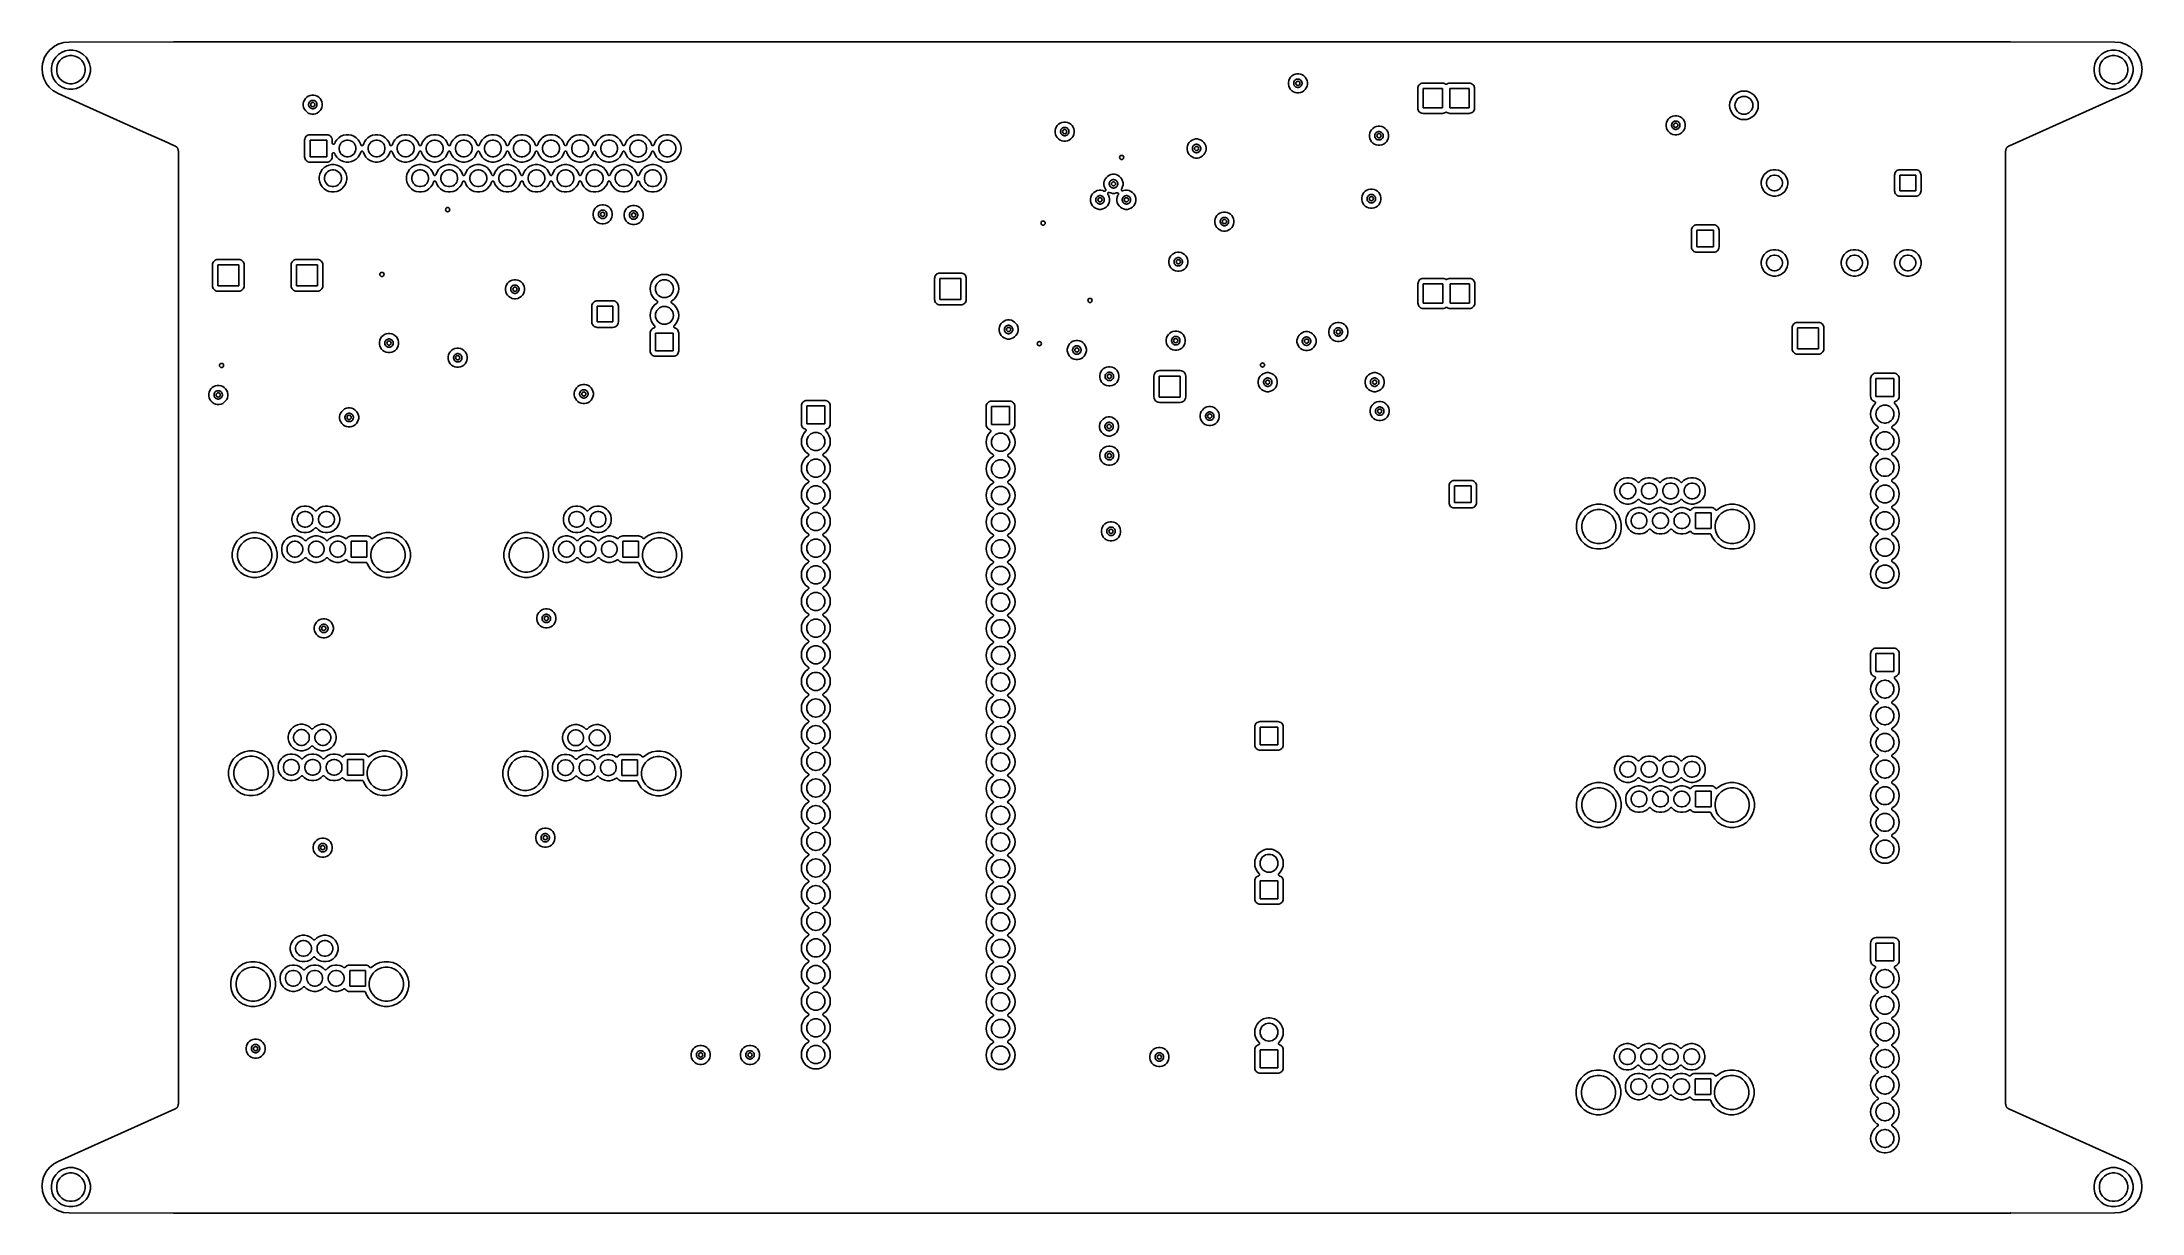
# Model space of a CAD drawing. Extents: x 1.79 to 9.66, y -5.89 to -1.5.
import ezdxf

# ---------------------------------------------------------------- set-up
doc = ezdxf.new("R2010")
doc.units = 0
doc.header["$MEASUREMENT"] = 0
doc.layers.add('BLACK', color=7, linetype='CONTINUOUS')

msp = doc.modelspace()

# ---------------------------------------------------------------- linework, layer by layer
at = {"layer": 'BLACK', "linetype": 'CONTINUOUS'}
for p, q in [((1.78799, -1.57722), (1.79381, -1.55948)), ((1.79381, -1.55948), (1.79383, -1.55941)), ((1.79383, -1.55941), (1.79402, -1.559)), ((1.79402, -1.559), (1.7942, -1.55859)), ((1.7942, -1.55859), (1.80334, -1.54233)), ((1.80334, -1.54233), (1.80337, -1.54227)), ((1.80337, -1.54227), (1.80364, -1.5419)), ((1.80364, -1.5419), (1.8039, -1.54153)), ((1.8039, -1.54153), (1.81605, -1.52733)), ((1.81605, -1.52733), (1.8161, -1.52727)), ((1.8161, -1.52727), (1.81643, -1.52696)), ((1.81643, -1.52696), (1.81676, -1.52665)), ((1.81676, -1.52665), (1.83144, -1.51507)), ((1.82888, -1.56771), (1.82336, -1.58103)), ((1.83688, -1.55573), (1.82888, -1.56771)), ((1.83144, -1.51507), (1.8315, -1.51503)), ((1.8315, -1.51503), (1.83188, -1.51479)), ((1.83188, -1.51479), (1.83226, -1.51455)), ((1.83226, -1.51455), (1.84887, -1.50606)), ((1.84707, -1.54554), (1.83688, -1.55573)), ((1.8466, -1.57719), (1.85242, -1.56848)), ((1.85905, -1.53754), (1.84707, -1.54554)), ((1.84887, -1.50606), (1.84893, -1.50603)), ((1.84887, -1.50606), (1.84887, -1.50606)), ((1.84887, -1.50606), (1.84887, -1.50606)), ((1.84887, -1.50606), (1.84887, -1.50606)), ((1.84893, -1.50603), (1.84936, -1.50587)), ((1.84936, -1.50587), (1.84978, -1.5057)), ((1.84978, -1.5057), (1.86785, -1.50057)), ((1.85242, -1.56848), (1.85982, -1.56108)), ((1.87236, -1.53202), (1.85905, -1.53754)), ((1.85982, -1.56108), (1.86852, -1.55526)), ((1.86785, -1.50057), (1.86792, -1.50056)), ((1.86792, -1.50056), (1.86835, -1.50048)), ((1.86835, -1.50048), (1.86877, -1.5004)), ((1.86852, -1.55526), (1.8782, -1.55126)), ((1.86877, -1.5004), (1.88689, -1.49878)), ((1.8865, -1.52921), (1.87236, -1.53202)), ((1.8782, -1.55126), (1.88847, -1.54921)), ((1.90091, -1.52921), (1.8865, -1.52921)), ((1.88689, -1.49878), (1.88696, -1.49877)), ((1.88696, -1.49877), (1.88714, -1.49878)), ((1.88714, -1.49878), (1.88733, -1.49876)), ((1.88733, -1.49876), (2.27921, -1.4986)), ((1.88847, -1.54921), (1.89894, -1.54921)), ((1.89894, -1.54921), (1.9092, -1.55126)), ((1.91504, -1.53202), (1.90091, -1.52921)), ((1.9092, -1.55126), (1.91888, -1.55526)), ((1.92835, -1.53754), (1.91504, -1.53202)), ((1.91888, -1.55526), (1.92758, -1.56108)), ((1.92758, -1.56108), (1.93498, -1.56848)), ((1.94033, -1.54554), (1.92835, -1.53754)), ((1.93498, -1.56848), (1.9408, -1.57719)), ((1.95052, -1.55573), (1.94033, -1.54554)), ((1.95853, -1.56771), (1.95052, -1.55573)), ((1.96404, -1.58103), (1.95853, -1.56771)), ((2.27921, -1.4986), (9.16855, -1.4986)), ((9.16855, -1.4986), (9.56034, -1.49876)), ((9.49077, -1.56771), (9.48525, -1.58103)), ((9.49877, -1.55573), (9.49077, -1.56771)), ((9.50896, -1.54554), (9.49877, -1.55573)), ((9.50849, -1.57719), (9.51431, -1.56848)), ((9.52094, -1.53754), (9.50896, -1.54554)), ((9.51431, -1.56848), (9.52171, -1.56108)), ((9.53425, -1.53202), (9.52094, -1.53754)), ((9.52171, -1.56108), (9.53041, -1.55526)), ((9.53041, -1.55526), (9.54009, -1.55126)), ((9.54839, -1.52921), (9.53425, -1.53202)), ((9.54009, -1.55126), (9.55036, -1.54921)), ((9.5628, -1.52921), (9.54839, -1.52921)), ((9.55036, -1.54921), (9.56083, -1.54921)), ((9.56034, -1.49876), (9.56041, -1.49876)), ((9.56041, -1.49876), (9.56061, -1.49878)), ((9.56061, -1.49878), (9.56082, -1.49878)), ((9.56082, -1.49878), (9.58066, -1.50073)), ((9.56083, -1.54921), (9.57109, -1.55126)), ((9.57693, -1.53202), (9.5628, -1.52921)), ((9.57109, -1.55126), (9.58077, -1.55526)), ((9.59024, -1.53754), (9.57693, -1.53202)), ((9.58066, -1.50073), (9.58073, -1.50073)), ((9.58073, -1.50073), (9.58118, -1.50083)), ((9.58077, -1.55526), (9.58947, -1.56108)), ((9.58118, -1.50083), (9.58162, -1.50092)), ((9.58162, -1.50092), (9.59953, -1.50632)), ((9.58947, -1.56108), (9.59687, -1.56848)), ((9.60222, -1.54554), (9.59024, -1.53754)), ((9.59687, -1.56848), (9.60269, -1.57719)), ((9.59953, -1.50632), (9.5996, -1.50634)), ((9.5996, -1.50634), (9.60001, -1.50652)), ((9.60001, -1.50652), (9.60043, -1.5067)), ((9.60043, -1.5067), (9.61689, -1.51545)), ((9.61241, -1.55573), (9.60222, -1.54554)), ((9.62041, -1.56771), (9.61241, -1.55573)), ((9.61689, -1.51545), (9.61689, -1.51545)), ((9.61689, -1.51545), (9.61689, -1.51545)), ((9.61689, -1.51545), (9.61689, -1.51545)), ((9.61689, -1.51545), (9.61696, -1.51549)), ((9.61696, -1.51549), (9.61733, -1.51574)), ((9.61733, -1.51574), (9.61771, -1.51599)), ((9.61771, -1.51599), (9.63219, -1.5278)), ((9.62593, -1.58103), (9.62041, -1.56771)), ((9.63219, -1.5278), (9.63225, -1.52785)), ((9.63225, -1.52785), (9.63257, -1.52817)), ((9.63257, -1.52817), (9.63289, -1.52849)), ((9.63289, -1.52849), (9.6448, -1.54289)), ((9.6448, -1.54289), (9.64484, -1.54294)), ((9.64484, -1.54294), (9.64509, -1.54332)), ((9.64509, -1.54332), (9.64534, -1.5437)), ((9.64534, -1.5437), (9.65423, -1.56014)), ((9.65423, -1.56014), (9.65426, -1.5602)), ((9.65426, -1.5602), (9.65444, -1.56062)), ((9.65444, -1.56062), (9.65461, -1.56104)), ((9.65461, -1.56104), (9.66014, -1.57891)), ((1.78548, -1.59762), (1.7855, -1.59716)), ((1.78549, -1.59769), (1.78548, -1.59762)), ((1.78687, -1.61631), (1.78549, -1.59769)), ((1.7855, -1.59716), (1.78551, -1.59671)), ((1.78551, -1.59671), (1.78584, -1.59406)), ((1.78584, -1.59406), (1.78778, -1.57817)), ((1.78584, -1.59406), (1.78584, -1.59406)), ((1.78694, -1.61676), (1.78687, -1.61631)), ((1.78702, -1.61721), (1.78694, -1.61676)), ((1.78703, -1.61728), (1.78702, -1.61721)), ((1.79202, -1.63532), (1.78703, -1.61728)), ((1.78778, -1.57817), (1.78779, -1.5781)), ((1.78779, -1.5781), (1.78789, -1.57766)), ((1.78789, -1.57766), (1.78799, -1.57722)), ((1.79218, -1.63575), (1.79202, -1.63532)), ((1.79234, -1.63617), (1.79218, -1.63575)), ((1.79237, -1.63623), (1.79234, -1.63617)), ((1.80076, -1.65294), (1.79237, -1.63623)), ((1.79237, -1.63623), (1.79237, -1.63623)), ((1.79237, -1.63623), (1.79237, -1.63623)), ((1.79237, -1.63623), (1.79237, -1.63623)), ((1.801, -1.65332), (1.80076, -1.65294)), ((1.80123, -1.65371), (1.801, -1.65332)), ((1.80128, -1.65376), (1.80123, -1.65371)), ((1.80128, -1.65377), (1.80128, -1.65376)), ((1.80128, -1.65376), (1.80128, -1.65376)), ((1.81272, -1.66849), (1.80128, -1.65377)), ((1.82336, -1.58103), (1.82055, -1.59516)), ((1.82055, -1.59516), (1.82055, -1.60957)), ((1.82055, -1.60957), (1.82336, -1.6237)), ((1.82336, -1.6237), (1.82888, -1.63701)), ((1.82888, -1.63701), (1.83688, -1.64899)), ((1.83688, -1.64899), (1.84707, -1.65918)), ((1.84055, -1.59713), (1.84259, -1.58686)), ((1.84055, -1.6076), (1.84055, -1.59713)), ((1.84259, -1.61787), (1.84055, -1.6076)), ((1.84259, -1.58686), (1.8466, -1.57719)), ((1.8466, -1.62754), (1.84259, -1.61787)), ((1.85242, -1.63624), (1.8466, -1.62754)), ((1.85982, -1.64365), (1.85242, -1.63624)), ((1.86852, -1.64946), (1.85982, -1.64365)), ((1.8782, -1.65347), (1.86852, -1.64946)), ((1.88847, -1.65551), (1.8782, -1.65347)), ((1.9092, -1.65347), (1.89894, -1.65551)), ((1.91888, -1.64946), (1.9092, -1.65347)), ((1.92758, -1.64365), (1.91888, -1.64946)), ((1.93498, -1.63624), (1.92758, -1.64365)), ((1.9408, -1.62754), (1.93498, -1.63624)), ((1.94033, -1.65918), (1.95052, -1.64899)), ((1.9408, -1.57719), (1.94481, -1.58686)), ((1.94481, -1.61787), (1.9408, -1.62754)), ((1.94481, -1.58686), (1.94685, -1.59713)), ((1.94685, -1.6076), (1.94481, -1.61787)), ((1.94685, -1.59713), (1.94685, -1.6076)), ((1.95052, -1.64899), (1.95202, -1.64675)), ((1.95202, -1.64675), (1.95853, -1.63701)), ((1.95853, -1.63701), (1.96404, -1.6237)), ((1.96685, -1.59516), (1.96404, -1.58103)), ((1.96404, -1.6237), (1.96685, -1.60957)), ((1.96685, -1.60957), (1.96685, -1.59516)), ((6.46169, -1.64312), (6.46031, -1.65002)), ((6.46031, -1.65002), (6.46031, -1.65706)), ((6.46438, -1.63661), (6.46169, -1.64312)), ((6.4683, -1.63076), (6.46438, -1.63661)), ((6.47327, -1.62578), (6.4683, -1.63076)), ((6.47913, -1.62186), (6.47327, -1.62578)), ((6.48564, -1.61917), (6.47913, -1.62186)), ((6.48031, -1.65199), (6.48092, -1.64895)), ((6.48031, -1.65509), (6.48031, -1.65199)), ((6.48092, -1.64895), (6.48211, -1.64608)), ((6.48211, -1.64608), (6.48383, -1.6435)), ((6.48383, -1.6435), (6.48602, -1.64131)), ((6.49254, -1.6178), (6.48564, -1.61917)), ((6.48602, -1.64131), (6.4886, -1.63959)), ((6.4886, -1.63959), (6.49147, -1.6384)), ((6.49147, -1.6384), (6.49451, -1.6378)), ((6.49958, -1.6178), (6.49254, -1.6178)), ((6.49451, -1.6378), (6.49761, -1.6378)), ((6.49761, -1.6378), (6.50066, -1.6384)), ((6.50649, -1.61917), (6.49958, -1.6178)), ((6.50066, -1.6384), (6.50352, -1.63959)), ((6.50352, -1.63959), (6.5061, -1.64131)), ((6.5061, -1.64131), (6.5083, -1.6435)), ((6.513, -1.62186), (6.50649, -1.61917)), ((6.5083, -1.6435), (6.51002, -1.64608)), ((6.51002, -1.64608), (6.51121, -1.64895)), ((6.51121, -1.64895), (6.51181, -1.65199)), ((6.51181, -1.65199), (6.51181, -1.65509)), ((6.51885, -1.62578), (6.513, -1.62186)), ((6.52383, -1.63076), (6.51885, -1.62578)), ((6.52774, -1.63661), (6.52383, -1.63076)), ((6.53044, -1.64312), (6.52774, -1.63661)), ((6.53181, -1.65002), (6.53044, -1.64312)), ((6.53181, -1.65706), (6.53181, -1.65002)), ((6.96162, -1.65371), (6.95785, -1.65486)), ((6.96579, -1.6533), (6.96162, -1.65371)), ((7.03813, -1.6533), (6.96579, -1.6533)), ((7.0423, -1.65371), (7.03813, -1.6533)), ((7.04607, -1.65486), (7.0423, -1.65371)), ((7.06201, -1.65371), (7.05824, -1.65486)), ((7.06618, -1.6533), (7.06201, -1.65371)), ((7.13852, -1.6533), (7.06618, -1.6533)), ((7.14269, -1.65371), (7.13852, -1.6533)), ((7.14646, -1.65486), (7.14269, -1.65371)), ((9.48525, -1.58103), (9.48244, -1.59516)), ((9.48244, -1.59516), (9.48244, -1.60957)), ((9.48244, -1.60957), (9.48525, -1.6237)), ((9.48525, -1.6237), (9.49077, -1.63701)), ((9.49077, -1.63701), (9.49877, -1.64899)), ((9.49877, -1.64899), (9.50896, -1.65918)), ((9.50244, -1.59713), (9.50448, -1.58686)), ((9.50244, -1.6076), (9.50244, -1.59713)), ((9.50448, -1.61787), (9.50244, -1.6076)), ((9.50448, -1.58686), (9.50849, -1.57719)), ((9.50849, -1.62754), (9.50448, -1.61787)), ((9.51431, -1.63624), (9.50849, -1.62754)), ((9.52171, -1.64365), (9.51431, -1.63624)), ((9.53041, -1.64946), (9.52171, -1.64365)), ((9.54009, -1.65347), (9.53041, -1.64946)), ((9.55036, -1.65551), (9.54009, -1.65347)), ((9.57109, -1.65347), (9.56083, -1.65551)), ((9.58077, -1.64946), (9.57109, -1.65347)), ((9.58947, -1.64365), (9.58077, -1.64946)), ((9.59687, -1.63624), (9.58947, -1.64365)), ((9.60269, -1.62754), (9.59687, -1.63624)), ((9.60222, -1.65918), (9.61241, -1.64899)), ((9.60269, -1.57719), (9.6067, -1.58686)), ((9.6067, -1.61787), (9.60269, -1.62754)), ((9.6067, -1.58686), (9.60874, -1.59713)), ((9.60874, -1.6076), (9.6067, -1.61787)), ((9.60874, -1.59713), (9.60874, -1.6076)), ((9.61241, -1.64899), (9.62041, -1.63701)), ((9.62041, -1.63701), (9.62593, -1.6237)), ((9.62874, -1.59516), (9.62593, -1.58103)), ((9.62593, -1.6237), (9.62874, -1.60957)), ((9.62874, -1.60957), (9.62874, -1.59516)), ((9.65478, -1.63774), (9.64612, -1.65433)), ((9.65495, -1.63732), (9.65478, -1.63774)), ((9.65513, -1.63691), (9.65495, -1.63732)), ((9.65515, -1.63684), (9.65513, -1.63691)), ((9.6604, -1.61898), (9.65515, -1.63684)), ((9.66014, -1.57891), (9.66016, -1.57897)), ((9.66016, -1.57897), (9.66024, -1.57942)), ((9.66024, -1.57942), (9.66034, -1.57986)), ((9.66034, -1.57986), (9.66228, -1.5984)), ((9.66049, -1.61854), (9.6604, -1.61898)), ((9.66058, -1.61809), (9.66049, -1.61854)), ((9.66059, -1.61802), (9.66058, -1.61809)), ((9.66229, -1.59937), (9.66059, -1.61802)), ((9.66228, -1.5984), (9.66229, -1.59847)), ((9.66229, -1.59847), (9.66228, -1.59892)), ((9.66228, -1.59892), (9.66229, -1.59937)), ((1.81303, -1.66882), (1.81272, -1.66849)), ((1.81334, -1.66915), (1.81303, -1.66882)), ((1.81339, -1.6692), (1.81334, -1.66915)), ((1.82752, -1.68146), (1.81339, -1.6692)), ((1.82789, -1.68172), (1.82752, -1.68146)), ((1.82826, -1.68199), (1.82789, -1.68172)), ((1.82832, -1.68202), (1.82826, -1.68199)), ((1.84559, -1.6919), (1.82832, -1.68202)), ((1.84578, -1.69198), (1.84559, -1.6919)), ((1.84596, -1.69209), (1.84578, -1.69198)), ((1.84603, -1.69212), (1.84596, -1.69209)), ((1.9394, -1.73398), (1.84603, -1.69212)), ((1.84707, -1.65918), (1.85905, -1.66719)), ((1.85905, -1.66719), (1.87236, -1.6727)), ((1.87236, -1.6727), (1.8865, -1.67551)), ((1.8865, -1.67551), (1.90091, -1.67551)), ((1.89894, -1.65551), (1.88847, -1.65551)), ((1.90091, -1.67551), (1.91504, -1.6727)), ((1.91504, -1.6727), (1.92835, -1.66719)), ((1.92835, -1.66719), (1.94033, -1.65918)), ((2.76681, -1.723), (2.76543, -1.72991)), ((2.76543, -1.72991), (2.76543, -1.73695)), ((2.7695, -1.7165), (2.76681, -1.723)), ((2.77341, -1.71064), (2.7695, -1.7165)), ((2.77839, -1.70566), (2.77341, -1.71064)), ((2.78425, -1.70175), (2.77839, -1.70566)), ((2.79075, -1.69906), (2.78425, -1.70175)), ((2.78543, -1.73188), (2.78604, -1.72884)), ((2.78543, -1.73498), (2.78543, -1.73188)), ((2.78604, -1.72884), (2.78723, -1.72597)), ((2.78723, -1.72597), (2.78895, -1.72339)), ((2.78895, -1.72339), (2.79114, -1.7212)), ((2.79766, -1.69768), (2.79075, -1.69906)), ((2.79114, -1.7212), (2.79372, -1.71947)), ((2.79372, -1.71947), (2.79659, -1.71829)), ((2.79659, -1.71829), (2.79963, -1.71768)), ((2.8047, -1.69768), (2.79766, -1.69768)), ((2.79963, -1.71768), (2.80273, -1.71768)), ((2.80273, -1.71768), (2.80577, -1.71829)), ((2.81161, -1.69906), (2.8047, -1.69768)), ((2.80577, -1.71829), (2.80864, -1.71947)), ((2.80864, -1.71947), (2.81122, -1.7212)), ((2.81122, -1.7212), (2.81341, -1.72339)), ((2.81811, -1.70175), (2.81161, -1.69906)), ((2.81341, -1.72339), (2.81514, -1.72597)), ((2.81514, -1.72597), (2.81632, -1.72884)), ((2.81632, -1.72884), (2.81693, -1.73188)), ((2.81693, -1.73188), (2.81693, -1.73498)), ((2.82397, -1.70566), (2.81811, -1.70175)), ((2.82895, -1.71064), (2.82397, -1.70566)), ((2.83286, -1.7165), (2.82895, -1.71064)), ((2.83556, -1.723), (2.83286, -1.7165)), ((2.83693, -1.72991), (2.83556, -1.723)), ((2.83693, -1.73695), (2.83693, -1.72991)), ((6.46031, -1.65706), (6.46169, -1.66397)), ((6.46169, -1.66397), (6.46438, -1.67048)), ((6.46438, -1.67048), (6.4683, -1.67633)), ((6.4683, -1.67633), (6.47327, -1.68131)), ((6.47327, -1.68131), (6.47913, -1.68522)), ((6.47913, -1.68522), (6.48564, -1.68792)), ((6.48092, -1.65814), (6.48031, -1.65509)), ((6.48211, -1.661), (6.48092, -1.65814)), ((6.48383, -1.66358), (6.48211, -1.661)), ((6.48602, -1.66578), (6.48383, -1.66358)), ((6.48564, -1.68792), (6.49254, -1.68929)), ((6.4886, -1.6675), (6.48602, -1.66578)), ((6.49147, -1.66869), (6.4886, -1.6675)), ((6.49451, -1.66929), (6.49147, -1.66869)), ((6.49254, -1.68929), (6.49958, -1.68929)), ((6.49761, -1.66929), (6.49451, -1.66929)), ((6.50066, -1.66869), (6.49761, -1.66929)), ((6.49958, -1.68929), (6.50649, -1.68792)), ((6.50352, -1.6675), (6.50066, -1.66869)), ((6.5061, -1.66578), (6.50352, -1.6675)), ((6.5083, -1.66358), (6.5061, -1.66578)), ((6.50649, -1.68792), (6.513, -1.68522)), ((6.51002, -1.661), (6.5083, -1.66358)), ((6.51121, -1.65814), (6.51002, -1.661)), ((6.51181, -1.65509), (6.51121, -1.65814)), ((6.513, -1.68522), (6.51885, -1.68131)), ((6.51885, -1.68131), (6.52383, -1.67633)), ((6.52383, -1.67633), (6.52763, -1.67065)), ((6.52763, -1.67064), (6.52774, -1.67048)), ((6.52763, -1.67065), (6.52763, -1.67064)), ((6.52774, -1.67048), (6.53044, -1.66397)), ((6.53044, -1.66397), (6.53181, -1.65706)), ((6.94583, -1.6695), (6.94542, -1.67367)), ((6.94542, -1.67367), (6.94542, -1.74601)), ((6.94697, -1.66573), (6.94583, -1.6695)), ((6.94883, -1.66226), (6.94697, -1.66573)), ((6.95133, -1.65921), (6.94883, -1.66226)), ((6.95437, -1.65672), (6.95133, -1.65921)), ((6.95785, -1.65486), (6.95437, -1.65672)), ((6.96554, -1.74626), (6.96554, -1.67343)), ((6.96554, -1.67343), (7.03837, -1.67343)), ((7.03837, -1.67343), (7.03837, -1.74626)), ((7.0498, -1.65685), (7.04607, -1.65486)), ((7.05023, -1.65703), (7.0498, -1.65685)), ((7.05065, -1.65721), (7.05023, -1.65703)), ((7.05068, -1.65722), (7.05065, -1.65721)), ((7.0507, -1.65723), (7.05068, -1.65722)), ((7.05115, -1.65732), (7.0507, -1.65723)), ((7.05161, -1.65741), (7.05115, -1.65732)), ((7.05163, -1.65741), (7.05161, -1.65741)), ((7.05166, -1.65742), (7.05163, -1.65741)), ((7.05212, -1.65742), (7.05166, -1.65742)), ((7.05258, -1.65742), (7.05212, -1.65742)), ((7.05261, -1.65742), (7.05258, -1.65742)), ((7.05263, -1.65742), (7.05261, -1.65742)), ((7.05309, -1.65733), (7.05263, -1.65742)), ((7.05354, -1.65725), (7.05309, -1.65733)), ((7.05357, -1.65724), (7.05354, -1.65725)), ((7.05359, -1.65723), (7.05357, -1.65724)), ((7.05402, -1.65706), (7.05359, -1.65723)), ((7.05445, -1.65689), (7.05402, -1.65706)), ((7.05449, -1.65686), (7.05445, -1.65689)), ((7.05451, -1.65685), (7.05449, -1.65686)), ((7.05449, -1.65686), (7.05449, -1.65686)), ((7.05449, -1.65686), (7.05449, -1.65686)), ((7.05824, -1.65486), (7.05451, -1.65685)), ((7.06593, -1.74626), (7.06593, -1.67343)), ((7.06593, -1.67343), (7.13877, -1.67343)), ((7.13877, -1.67343), (7.13877, -1.74626)), ((7.14993, -1.65672), (7.14646, -1.65486)), ((7.15298, -1.65921), (7.14993, -1.65672)), ((7.15548, -1.66226), (7.15298, -1.65921)), ((7.15734, -1.66573), (7.15548, -1.66226)), ((7.15848, -1.6695), (7.15734, -1.66573)), ((7.15889, -1.67367), (7.15848, -1.6695)), ((7.15889, -1.74601), (7.15889, -1.67367)), ((8.1166, -1.72574), (8.11557, -1.73622)), ((8.11966, -1.71566), (8.1166, -1.72574)), ((8.12462, -1.70637), (8.11966, -1.71566)), ((8.1313, -1.69823), (8.12462, -1.70637)), ((8.13944, -1.69155), (8.1313, -1.69823)), ((8.13566, -1.73622), (8.13631, -1.72966)), ((8.13631, -1.72966), (8.13822, -1.72335)), ((8.13822, -1.72335), (8.14133, -1.71754)), ((8.14873, -1.68659), (8.13944, -1.69155)), ((8.14133, -1.71754), (8.14551, -1.71244)), ((8.14551, -1.71244), (8.15061, -1.70826)), ((8.15881, -1.68353), (8.14873, -1.68659)), ((8.15061, -1.70826), (8.15642, -1.70515)), ((8.15642, -1.70515), (8.16273, -1.70324)), ((8.16666, -1.68276), (8.15881, -1.68353)), ((8.16273, -1.70324), (8.16765, -1.70276)), ((8.17192, -1.68276), (8.16666, -1.68276)), ((8.16765, -1.70276), (8.17094, -1.70276)), ((8.17094, -1.70276), (8.17585, -1.70324)), ((8.17977, -1.68353), (8.17192, -1.68276)), ((8.17585, -1.70324), (8.18216, -1.70515)), ((8.18985, -1.68659), (8.17977, -1.68353)), ((8.18216, -1.70515), (8.18797, -1.70826)), ((8.18797, -1.70826), (8.19307, -1.71244)), ((8.19914, -1.69155), (8.18985, -1.68659)), ((8.19307, -1.71244), (8.19725, -1.71754)), ((8.19725, -1.71754), (8.20036, -1.72335)), ((8.20728, -1.69823), (8.19914, -1.69155)), ((8.20036, -1.72335), (8.20227, -1.72966)), ((8.20227, -1.72966), (8.20292, -1.73622)), ((8.21396, -1.70637), (8.20728, -1.69823)), ((8.21893, -1.71566), (8.21396, -1.70637)), ((8.22198, -1.72574), (8.21893, -1.71566)), ((8.22301, -1.73622), (8.22198, -1.72574)), ((9.60178, -1.6921), (9.1652, -1.88783)), ((9.50896, -1.65918), (9.52094, -1.66719)), ((9.52094, -1.66719), (9.53425, -1.6727)), ((9.53425, -1.6727), (9.54839, -1.67551)), ((9.54839, -1.67551), (9.5628, -1.67551)), ((9.56083, -1.65551), (9.55036, -1.65551)), ((9.5628, -1.67551), (9.57693, -1.6727)), ((9.57693, -1.6727), (9.59024, -1.66719)), ((9.59024, -1.66719), (9.60222, -1.65918)), ((9.60194, -1.692), (9.60178, -1.6921)), ((9.60211, -1.69193), (9.60194, -1.692)), ((9.60218, -1.6919), (9.60211, -1.69193)), ((9.61802, -1.68302), (9.60218, -1.6919)), ((9.61838, -1.68277), (9.61802, -1.68302)), ((9.61874, -1.68253), (9.61838, -1.68277)), ((9.61879, -1.68249), (9.61874, -1.68253)), ((9.63318, -1.67041), (9.61879, -1.68249)), ((9.6335, -1.67009), (9.63318, -1.67041)), ((9.63382, -1.66977), (9.6335, -1.67009)), ((9.63386, -1.66972), (9.63382, -1.66977)), ((9.64558, -1.65515), (9.63386, -1.66972)), ((9.64583, -1.65477), (9.64558, -1.65515)), ((9.64608, -1.65439), (9.64583, -1.65477)), ((9.64612, -1.65433), (9.64608, -1.65439)), ((2.1655, -1.83535), (1.9394, -1.73398)), ((2.76543, -1.73695), (2.76681, -1.74386)), ((2.76681, -1.74386), (2.7695, -1.75036)), ((2.7695, -1.75036), (2.77341, -1.75622)), ((2.77341, -1.75622), (2.77839, -1.7612)), ((2.77839, -1.7612), (2.78425, -1.76511)), ((2.78425, -1.76511), (2.79075, -1.7678)), ((2.78604, -1.73802), (2.78543, -1.73498)), ((2.78723, -1.74089), (2.78604, -1.73802)), ((2.78895, -1.74347), (2.78723, -1.74089)), ((2.79114, -1.74566), (2.78895, -1.74347)), ((2.79075, -1.7678), (2.79766, -1.76918)), ((2.79372, -1.74739), (2.79114, -1.74566)), ((2.79659, -1.74857), (2.79372, -1.74739)), ((2.79963, -1.74918), (2.79659, -1.74857)), ((2.79766, -1.76918), (2.8047, -1.76918)), ((2.80273, -1.74918), (2.79963, -1.74918)), ((2.80577, -1.74857), (2.80273, -1.74918)), ((2.8047, -1.76918), (2.81161, -1.7678)), ((2.80864, -1.74739), (2.80577, -1.74857)), ((2.81122, -1.74566), (2.80864, -1.74739)), ((2.81341, -1.74347), (2.81122, -1.74566)), ((2.81161, -1.7678), (2.81811, -1.76511)), ((2.81514, -1.74089), (2.81341, -1.74347)), ((2.81632, -1.73802), (2.81514, -1.74089)), ((2.81693, -1.73498), (2.81632, -1.73802)), ((2.81811, -1.76511), (2.82397, -1.7612)), ((2.82397, -1.7612), (2.82895, -1.75622)), ((2.82895, -1.75622), (2.83286, -1.75036)), ((2.83286, -1.75036), (2.83556, -1.74386)), ((2.83556, -1.74386), (2.83693, -1.73695)), ((5.59871, -1.80703), (5.59373, -1.81201)), ((5.60457, -1.80312), (5.59871, -1.80703)), ((5.61107, -1.80043), (5.60457, -1.80312)), ((5.61798, -1.79905), (5.61107, -1.80043)), ((5.62502, -1.79905), (5.61798, -1.79905)), ((5.63193, -1.80043), (5.62502, -1.79905)), ((5.63843, -1.80312), (5.63193, -1.80043)), ((5.64429, -1.80703), (5.63843, -1.80312)), ((5.6478, -1.81054), (5.64429, -1.80703)), ((5.6478, -1.81055), (5.6478, -1.81054)), ((5.64927, -1.81201), (5.6478, -1.81055)), ((6.94542, -1.74601), (6.94583, -1.75018)), ((6.94583, -1.75018), (6.94697, -1.75395)), ((6.94697, -1.75395), (6.94883, -1.75743)), ((6.94883, -1.75743), (6.95133, -1.76047)), ((6.95133, -1.76047), (6.95437, -1.76297)), ((6.95437, -1.76297), (6.95785, -1.76483)), ((6.95785, -1.76483), (6.96162, -1.76597)), ((6.96162, -1.76597), (6.96579, -1.76638)), ((7.03837, -1.74626), (6.96554, -1.74626)), ((6.96579, -1.76638), (7.03813, -1.76638)), ((7.03813, -1.76638), (7.0423, -1.76597)), ((7.0423, -1.76597), (7.04607, -1.76483)), ((7.04607, -1.76483), (7.0498, -1.76283)), ((7.0498, -1.76283), (7.04982, -1.76282)), ((7.04982, -1.76282), (7.04986, -1.7628)), ((7.04982, -1.76282), (7.04982, -1.76282)), ((7.04982, -1.76282), (7.04982, -1.76282)), ((7.04986, -1.7628), (7.05029, -1.76263)), ((7.05029, -1.76263), (7.05072, -1.76245)), ((7.05072, -1.76245), (7.05074, -1.76245)), ((7.05074, -1.76245), (7.05077, -1.76244)), ((7.05077, -1.76244), (7.05122, -1.76235)), ((7.05122, -1.76235), (7.05168, -1.76226)), ((7.05168, -1.76226), (7.0517, -1.76226)), ((7.0517, -1.76226), (7.05173, -1.76226)), ((7.05173, -1.76226), (7.05219, -1.76227)), ((7.05219, -1.76227), (7.05265, -1.76227)), ((7.05265, -1.76227), (7.05268, -1.76227)), ((7.05268, -1.76227), (7.0527, -1.76227)), ((7.0527, -1.76227), (7.05316, -1.76237)), ((7.05316, -1.76237), (7.05361, -1.76246)), ((7.05361, -1.76246), (7.05363, -1.76247)), ((7.05363, -1.76247), (7.05366, -1.76247)), ((7.05366, -1.76247), (7.05408, -1.76265)), ((7.05408, -1.76265), (7.05451, -1.76283)), ((7.05451, -1.76283), (7.05824, -1.76483)), ((7.05824, -1.76483), (7.06201, -1.76597)), ((7.06201, -1.76597), (7.06618, -1.76638)), ((7.13877, -1.74626), (7.06593, -1.74626)), ((7.06618, -1.76638), (7.13852, -1.76638)), ((7.13852, -1.76638), (7.14269, -1.76597)), ((7.14269, -1.76597), (7.14646, -1.76483)), ((7.14646, -1.76483), (7.14993, -1.76297)), ((7.14993, -1.76297), (7.15298, -1.76047)), ((7.15298, -1.76047), (7.15548, -1.75743)), ((7.15548, -1.75743), (7.15734, -1.75395)), ((7.15734, -1.75395), (7.15848, -1.75018)), ((7.15848, -1.75018), (7.15889, -1.74601)), ((7.87901, -1.8006), (7.87764, -1.8075)), ((7.87764, -1.8075), (7.87764, -1.81454)), ((7.88171, -1.79409), (7.87901, -1.8006)), ((7.88562, -1.78824), (7.88171, -1.79409)), ((7.8906, -1.78326), (7.88562, -1.78824)), ((7.89645, -1.77934), (7.8906, -1.78326)), ((7.90296, -1.77665), (7.89645, -1.77934)), ((7.89764, -1.80947), (7.89824, -1.80643)), ((7.89764, -1.81257), (7.89764, -1.80947)), ((7.89824, -1.80643), (7.89943, -1.80356)), ((7.89943, -1.80356), (7.90115, -1.80098)), ((7.90115, -1.80098), (7.90335, -1.79879)), ((7.90986, -1.77528), (7.90296, -1.77665)), ((7.90335, -1.79879), (7.90593, -1.79707)), ((7.90593, -1.79707), (7.90879, -1.79588)), ((7.90879, -1.79588), (7.91183, -1.79528)), ((7.91691, -1.77528), (7.90986, -1.77528)), ((7.91183, -1.79528), (7.91494, -1.79528)), ((7.91494, -1.79528), (7.91798, -1.79588)), ((7.92381, -1.77665), (7.91691, -1.77528)), ((7.91798, -1.79588), (7.92085, -1.79707)), ((7.92085, -1.79707), (7.92342, -1.79879)), ((7.92342, -1.79879), (7.92562, -1.80098)), ((7.93032, -1.77934), (7.92381, -1.77665)), ((7.92562, -1.80098), (7.92734, -1.80356)), ((7.92734, -1.80356), (7.92853, -1.80643)), ((7.92853, -1.80643), (7.92913, -1.80947)), ((7.92913, -1.80947), (7.92913, -1.81257)), ((7.93617, -1.78326), (7.93032, -1.77934)), ((7.94115, -1.78824), (7.93617, -1.78326)), ((7.94507, -1.79409), (7.94115, -1.78824)), ((7.94776, -1.8006), (7.94507, -1.79409)), ((7.94913, -1.8075), (7.94776, -1.8006)), ((7.94913, -1.81454), (7.94913, -1.8075)), ((8.11557, -1.73622), (8.1166, -1.7467)), ((8.1166, -1.7467), (8.11966, -1.75678)), ((8.11966, -1.75678), (8.12462, -1.76607)), ((8.12462, -1.76607), (8.1313, -1.77421)), ((8.1313, -1.77421), (8.13944, -1.78089)), ((8.13631, -1.74278), (8.13566, -1.73622)), ((8.13822, -1.74909), (8.13631, -1.74278)), ((8.14133, -1.7549), (8.13822, -1.74909)), ((8.13944, -1.78089), (8.14873, -1.78585)), ((8.14551, -1.76), (8.14133, -1.7549)), ((8.15061, -1.76418), (8.14551, -1.76)), ((8.14873, -1.78585), (8.15881, -1.78891)), ((8.15642, -1.76729), (8.15061, -1.76418)), ((8.16273, -1.7692), (8.15642, -1.76729)), ((8.15881, -1.78891), (8.16666, -1.78969)), ((8.16765, -1.76969), (8.16273, -1.7692)), ((8.16666, -1.78969), (8.17192, -1.78969)), ((8.17094, -1.76969), (8.16765, -1.76969)), ((8.17585, -1.7692), (8.17094, -1.76969)), ((8.17192, -1.78969), (8.17977, -1.78891)), ((8.18216, -1.76729), (8.17585, -1.7692)), ((8.17977, -1.78891), (8.18985, -1.78585)), ((8.18797, -1.76418), (8.18216, -1.76729)), ((8.19307, -1.76), (8.18797, -1.76418)), ((8.18985, -1.78585), (8.19914, -1.78089)), ((8.19725, -1.7549), (8.19307, -1.76)), ((8.20036, -1.74909), (8.19725, -1.7549)), ((8.19914, -1.78089), (8.20728, -1.77421)), ((8.20227, -1.74278), (8.20036, -1.74909)), ((8.20292, -1.73622), (8.20227, -1.74278)), ((8.20728, -1.77421), (8.21396, -1.76607)), ((8.21396, -1.76607), (8.21893, -1.75678)), ((8.21893, -1.75678), (8.22198, -1.7467)), ((8.22198, -1.7467), (8.22301, -1.73622)), ((2.24524, -1.8711), (2.1655, -1.83535)), ((2.1655, -1.83535), (2.1655, -1.83535)), ((2.28255, -1.88783), (2.24524, -1.8711)), ((2.28282, -1.88792), (2.28255, -1.88783)), ((2.28308, -1.88803), (2.28282, -1.88792)), ((2.28314, -1.88805), (2.28308, -1.88803)), ((2.28356, -1.88817), (2.28314, -1.88805)), ((2.28462, -1.88874), (2.28356, -1.88817)), ((2.28475, -1.88879), (2.28462, -1.88874)), ((2.28487, -1.88886), (2.28475, -1.88879)), ((2.28493, -1.88889), (2.28487, -1.88886)), ((2.28506, -1.88895), (2.28493, -1.88889)), ((2.28565, -1.88929), (2.28506, -1.88895)), ((2.28568, -1.8893), (2.28565, -1.88929)), ((2.28571, -1.88932), (2.28568, -1.8893)), ((2.28577, -1.88936), (2.28571, -1.88932)), ((2.2874, -1.89023), (2.28577, -1.88936)), ((2.28755, -1.89032), (2.2874, -1.89023)), ((2.28778, -1.8905), (2.28755, -1.89032)), ((2.77104, -1.86261), (2.77063, -1.86678)), ((2.77063, -1.86678), (2.77063, -1.92928)), ((2.77218, -1.85884), (2.77104, -1.86261)), ((2.77404, -1.85537), (2.77218, -1.85884)), ((2.77654, -1.85232), (2.77404, -1.85537)), ((2.77958, -1.84983), (2.77654, -1.85232)), ((2.78306, -1.84797), (2.77958, -1.84983)), ((2.78683, -1.84682), (2.78306, -1.84797)), ((2.79099, -1.84641), (2.78683, -1.84682)), ((2.79075, -1.92953), (2.79075, -1.86654)), ((2.79075, -1.86654), (2.85374, -1.86654)), ((2.85349, -1.84641), (2.79099, -1.84641)), ((2.85766, -1.84682), (2.85349, -1.84641)), ((2.85374, -1.86654), (2.85374, -1.92953)), ((2.86143, -1.84797), (2.85766, -1.84682)), ((2.86491, -1.84983), (2.86143, -1.84797)), ((2.86795, -1.85232), (2.86491, -1.84983)), ((2.87045, -1.85537), (2.86795, -1.85232)), ((2.87231, -1.85884), (2.87045, -1.85537)), ((2.87345, -1.86261), (2.87231, -1.85884)), ((2.87386, -1.86678), (2.87345, -1.86261)), ((2.87386, -1.877), (2.87386, -1.86678)), ((2.87391, -1.87747), (2.87386, -1.877)), ((2.87395, -1.87796), (2.87391, -1.87747)), ((2.87396, -1.87796), (2.87395, -1.87796)), ((2.87396, -1.87797), (2.87396, -1.87796)), ((2.8741, -1.87843), (2.87396, -1.87797)), ((2.87424, -1.87889), (2.8741, -1.87843)), ((2.87424, -1.8789), (2.87424, -1.87889)), ((2.87446, -1.87932), (2.87424, -1.8789)), ((2.87424, -1.8789), (2.87424, -1.8789)), ((2.87469, -1.87976), (2.87446, -1.87932)), ((2.8747, -1.87976), (2.87469, -1.87976)), ((2.87469, -1.87976), (2.87469, -1.87976)), ((2.87499, -1.88012), (2.8747, -1.87976)), ((2.87531, -1.88051), (2.87499, -1.88012)), ((2.87531, -1.88052), (2.87531, -1.88051)), ((2.87568, -1.88082), (2.87531, -1.88052)), ((2.87531, -1.88052), (2.87531, -1.88052)), ((2.87606, -1.88114), (2.87568, -1.88082)), ((2.87607, -1.88114), (2.87606, -1.88114)), ((2.87606, -1.88114), (2.87606, -1.88114)), ((2.87648, -1.88137), (2.87607, -1.88114)), ((2.87692, -1.8816), (2.87648, -1.88137)), ((2.87692, -1.88161), (2.87692, -1.8816)), ((2.87692, -1.8816), (2.87692, -1.8816)), ((2.87739, -1.88175), (2.87692, -1.88161)), ((2.87785, -1.88189), (2.87739, -1.88175)), ((2.87786, -1.88189), (2.87785, -1.88189)), ((2.87785, -1.88189), (2.87785, -1.88189)), ((2.87834, -1.88195), (2.87786, -1.88189)), ((2.87882, -1.882), (2.87834, -1.88195)), ((2.87883, -1.882), (2.87882, -1.882)), ((2.87882, -1.882), (2.87882, -1.882)), ((2.8793, -1.88195), (2.87883, -1.882)), ((2.87979, -1.88191), (2.8793, -1.88195)), ((2.8798, -1.88191), (2.87979, -1.88191)), ((2.87979, -1.88191), (2.87979, -1.88191)), ((2.88025, -1.88177), (2.8798, -1.88191)), ((2.88073, -1.88164), (2.88025, -1.88177)), ((2.88117, -1.88141), (2.88073, -1.88163)), ((2.88073, -1.88163), (2.88073, -1.88163)), ((2.88073, -1.88163), (2.88073, -1.88164)), ((2.88159, -1.88119), (2.88117, -1.88141)), ((2.8816, -1.88118), (2.88159, -1.88118)), ((2.88159, -1.88118), (2.88159, -1.88119)), ((2.88198, -1.88088), (2.8816, -1.88118)), ((2.88235, -1.88058), (2.88198, -1.88088)), ((2.88236, -1.88057), (2.88235, -1.88058)), ((2.88266, -1.88021), (2.88236, -1.88057)), ((2.88236, -1.88057), (2.88236, -1.88057)), ((2.88298, -1.87983), (2.88266, -1.88021)), ((2.88299, -1.87982), (2.88298, -1.87983)), ((2.88298, -1.87983), (2.88298, -1.87983)), ((2.88322, -1.8794), (2.88299, -1.87982)), ((2.88345, -1.87897), (2.88322, -1.8794)), ((2.88346, -1.87897), (2.88345, -1.87897)), ((2.88348, -1.87891), (2.88346, -1.87897)), ((2.88346, -1.87897), (2.88346, -1.87897)), ((2.88346, -1.87897), (2.88346, -1.87897)), ((2.88566, -1.87364), (2.88348, -1.87891)), ((2.8913, -1.8652), (2.88566, -1.87364)), ((2.89847, -1.85803), (2.8913, -1.8652)), ((2.90691, -1.8524), (2.89847, -1.85803)), ((2.8998, -1.89493), (2.90101, -1.88884)), ((2.90101, -1.88884), (2.90339, -1.88311)), ((2.90339, -1.88311), (2.90683, -1.87795)), ((2.90683, -1.87795), (2.91122, -1.87357)), ((2.91628, -1.84851), (2.90691, -1.8524)), ((2.91122, -1.87357), (2.91638, -1.87012)), ((2.92623, -1.84654), (2.91628, -1.84851)), ((2.91638, -1.87012), (2.92211, -1.86775)), ((2.92211, -1.86775), (2.9282, -1.86654)), ((2.93637, -1.84654), (2.92623, -1.84654)), ((2.9282, -1.86654), (2.9344, -1.86654)), ((2.9344, -1.86654), (2.94049, -1.86775)), ((2.94632, -1.84851), (2.93637, -1.84654)), ((2.94049, -1.86775), (2.94622, -1.87012)), ((2.94622, -1.87012), (2.95138, -1.87357)), ((2.95569, -1.8524), (2.94632, -1.84851)), ((2.95138, -1.87357), (2.95576, -1.87795)), ((2.96413, -1.85803), (2.95569, -1.8524)), ((2.95576, -1.87795), (2.95921, -1.88311)), ((2.95921, -1.88311), (2.96158, -1.88884)), ((2.96158, -1.88884), (2.9628, -1.89493)), ((2.9713, -1.8652), (2.96413, -1.85803)), ((2.97693, -1.87364), (2.9713, -1.8652)), ((2.98082, -1.88301), (2.97693, -1.87364)), ((2.98092, -1.88355), (2.98082, -1.88301)), ((2.98106, -1.884), (2.98092, -1.88355)), ((2.9812, -1.88447), (2.98106, -1.884)), ((2.9812, -1.88448), (2.9812, -1.88447)), ((2.98121, -1.88448), (2.9812, -1.88448)), ((2.98143, -1.8849), (2.98121, -1.88448)), ((2.98166, -1.88533), (2.98143, -1.8849)), ((2.98166, -1.88534), (2.98166, -1.88533)), ((2.98197, -1.88572), (2.98166, -1.88534)), ((2.98166, -1.88534), (2.98166, -1.88534)), ((2.98228, -1.88609), (2.98197, -1.88572)), ((2.98228, -1.8861), (2.98228, -1.88609)), ((2.98228, -1.88609), (2.98228, -1.88609)), ((2.98264, -1.88639), (2.98228, -1.8861)), ((2.98303, -1.88671), (2.98264, -1.88639)), ((2.98303, -1.88672), (2.98303, -1.88671)), ((2.98345, -1.88694), (2.98303, -1.88672)), ((2.98303, -1.88672), (2.98303, -1.88672)), ((2.98389, -1.88718), (2.98345, -1.88694)), ((2.98436, -1.88732), (2.98389, -1.88718)), ((2.98389, -1.88718), (2.98389, -1.88718)), ((2.98389, -1.88718), (2.98389, -1.88718)), ((2.98482, -1.88747), (2.98436, -1.88732)), ((2.98483, -1.88747), (2.98482, -1.88747)), ((2.98482, -1.88747), (2.98482, -1.88747)), ((2.98531, -1.88752), (2.98483, -1.88747)), ((2.98579, -1.88757), (2.98531, -1.88752)), ((2.9858, -1.88757), (2.98579, -1.88757)), ((2.98579, -1.88757), (2.98579, -1.88757)), ((2.98629, -1.88753), (2.9858, -1.88757)), ((2.98676, -1.88748), (2.98629, -1.88753)), ((2.98677, -1.88748), (2.98676, -1.88748)), ((2.98676, -1.88748), (2.98676, -1.88748)), ((2.98723, -1.88734), (2.98677, -1.88748)), ((2.9877, -1.88721), (2.98723, -1.88734)), ((2.98813, -1.88698), (2.9877, -1.88721)), ((2.9877, -1.88721), (2.9877, -1.88721)), ((2.9877, -1.88721), (2.9877, -1.88721)), ((2.98856, -1.88676), (2.98813, -1.88698)), ((2.98857, -1.88675), (2.98856, -1.88675)), ((2.98856, -1.88675), (2.98856, -1.88676)), ((2.98896, -1.88644), (2.98857, -1.88675)), ((2.98932, -1.88615), (2.98896, -1.88644)), ((2.98933, -1.88614), (2.98932, -1.88614)), ((2.98932, -1.88614), (2.98932, -1.88615)), ((2.98964, -1.88576), (2.98933, -1.88614)), ((2.98995, -1.8854), (2.98964, -1.88576)), ((2.99019, -1.88496), (2.98995, -1.88539)), ((2.98995, -1.88539), (2.98995, -1.8854)), ((2.98995, -1.8854), (2.98995, -1.8854)), ((2.99042, -1.88454), (2.99019, -1.88496)), ((2.99057, -1.88406), (2.99042, -1.88454)), ((2.99042, -1.88454), (2.99042, -1.88454)), ((2.99042, -1.88454), (2.99042, -1.88454)), ((2.99072, -1.88361), (2.99057, -1.88406)), ((2.99073, -1.88355), (2.99072, -1.88361)), ((2.99072, -1.88361), (2.99072, -1.88361)), ((2.99072, -1.88361), (2.99072, -1.88361)), ((2.99072, -1.88361), (2.99072, -1.88361)), ((2.99084, -1.88301), (2.99073, -1.88355)), ((2.99472, -1.87364), (2.99084, -1.88301)), ((3.00035, -1.8652), (2.99472, -1.87364)), ((3.00753, -1.85803), (3.00035, -1.8652)), ((3.01596, -1.8524), (3.00753, -1.85803)), ((3.00886, -1.89493), (3.01007, -1.88884)), ((3.01007, -1.88884), (3.01244, -1.88311)), ((3.01244, -1.88311), (3.01589, -1.87795)), ((3.01589, -1.87795), (3.02028, -1.87357)), ((3.02533, -1.84851), (3.01596, -1.8524)), ((3.02028, -1.87357), (3.02544, -1.87012)), ((3.03528, -1.84654), (3.02533, -1.84851)), ((3.02544, -1.87012), (3.03117, -1.86775)), ((3.03117, -1.86775), (3.03725, -1.86654)), ((3.04543, -1.84654), (3.03528, -1.84654)), ((3.03725, -1.86654), (3.04346, -1.86654)), ((3.04346, -1.86654), (3.04954, -1.86775)), ((3.05538, -1.84851), (3.04543, -1.84654)), ((3.04954, -1.86775), (3.05527, -1.87012)), ((3.05527, -1.87012), (3.06043, -1.87357)), ((3.06475, -1.8524), (3.05538, -1.84851)), ((3.06043, -1.87357), (3.06482, -1.87795)), ((3.07318, -1.85803), (3.06475, -1.8524)), ((3.06482, -1.87795), (3.06827, -1.88311)), ((3.06827, -1.88311), (3.07064, -1.88884)), ((3.07064, -1.88884), (3.07185, -1.89493)), ((3.08035, -1.8652), (3.07318, -1.85803)), ((3.08599, -1.87364), (3.08035, -1.8652)), ((3.08987, -1.88301), (3.08599, -1.87364)), ((3.08998, -1.88355), (3.08987, -1.88301)), ((3.09011, -1.884), (3.08998, -1.88355)), ((3.09026, -1.88447), (3.09011, -1.884)), ((3.09026, -1.88448), (3.09026, -1.88447)), ((3.09048, -1.8849), (3.09026, -1.88448)), ((3.09026, -1.88448), (3.09026, -1.88448)), ((3.09071, -1.88533), (3.09048, -1.8849)), ((3.09072, -1.88534), (3.09071, -1.88533)), ((3.09103, -1.88572), (3.09072, -1.88534)), ((3.09072, -1.88534), (3.09072, -1.88534)), ((3.09133, -1.88609), (3.09103, -1.88572)), ((3.09134, -1.8861), (3.09133, -1.88609)), ((3.09133, -1.88609), (3.09133, -1.88609)), ((3.09169, -1.88639), (3.09134, -1.8861)), ((3.09208, -1.88671), (3.09169, -1.88639)), ((3.09209, -1.88672), (3.09208, -1.88671)), ((3.09251, -1.88694), (3.09209, -1.88672)), ((3.09209, -1.88672), (3.09209, -1.88672)), ((3.09294, -1.88718), (3.09251, -1.88694)), ((3.09295, -1.88718), (3.09294, -1.88718)), ((3.09294, -1.88718), (3.09294, -1.88718)), ((3.09341, -1.88732), (3.09295, -1.88718)), ((3.09387, -1.88747), (3.09341, -1.88732)), ((3.09388, -1.88747), (3.09387, -1.88747)), ((3.09437, -1.88752), (3.09388, -1.88747)), ((3.09388, -1.88747), (3.09388, -1.88747)), ((3.09484, -1.88757), (3.09437, -1.88752)), ((3.09485, -1.88757), (3.09484, -1.88757)), ((3.09535, -1.88753), (3.09485, -1.88757)), ((3.09485, -1.88757), (3.09485, -1.88757)), ((3.09581, -1.88748), (3.09535, -1.88753)), ((3.09582, -1.88748), (3.09581, -1.88748)), ((3.09629, -1.88734), (3.09582, -1.88748)), ((3.09582, -1.88748), (3.09582, -1.88748)), ((3.09675, -1.88721), (3.09629, -1.88734)), ((3.09676, -1.88721), (3.09675, -1.88721)), ((3.09675, -1.88721), (3.09675, -1.88721)), ((3.09718, -1.88698), (3.09676, -1.88721)), ((3.09762, -1.88676), (3.09718, -1.88698)), ((3.09801, -1.88644), (3.09762, -1.88675)), ((3.09762, -1.88675), (3.09762, -1.88675)), ((3.09762, -1.88675), (3.09762, -1.88676)), ((3.09838, -1.88615), (3.09801, -1.88644)), ((3.0987, -1.88576), (3.09838, -1.88614)), ((3.09838, -1.88614), (3.09838, -1.88614)), ((3.09838, -1.88614), (3.09838, -1.88615)), ((3.099, -1.8854), (3.0987, -1.88576)), ((3.09901, -1.8854), (3.099, -1.8854)), ((3.09925, -1.88496), (3.09901, -1.88539)), ((3.09901, -1.88539), (3.09901, -1.8854)), ((3.09948, -1.88454), (3.09925, -1.88496)), ((3.09963, -1.88406), (3.09948, -1.88454)), ((3.09948, -1.88454), (3.09948, -1.88454)), ((3.09948, -1.88454), (3.09948, -1.88454)), ((3.09977, -1.88361), (3.09963, -1.88406)), ((3.09979, -1.88355), (3.09977, -1.88361)), ((3.09977, -1.88361), (3.09977, -1.88361)), ((3.09977, -1.88361), (3.09977, -1.88361)), ((3.09977, -1.88361), (3.09977, -1.88361)), ((3.09989, -1.88301), (3.09979, -1.88355)), ((3.10377, -1.87364), (3.09989, -1.88301)), ((3.10941, -1.8652), (3.10377, -1.87364)), ((3.11658, -1.85803), (3.10941, -1.8652)), ((3.12502, -1.8524), (3.11658, -1.85803)), ((3.11791, -1.89493), (3.11912, -1.88884)), ((3.11912, -1.88884), (3.1215, -1.88311)), ((3.1215, -1.88311), (3.12494, -1.87795)), ((3.12494, -1.87795), (3.12933, -1.87357)), ((3.13439, -1.84851), (3.12502, -1.8524)), ((3.12933, -1.87357), (3.13449, -1.87012)), ((3.14434, -1.84654), (3.13439, -1.84851)), ((3.13449, -1.87012), (3.14022, -1.86775)), ((3.14022, -1.86775), (3.14631, -1.86654)), ((3.15448, -1.84654), (3.14434, -1.84654)), ((3.14631, -1.86654), (3.15251, -1.86654)), ((3.15251, -1.86654), (3.1586, -1.86775)), ((3.16443, -1.84851), (3.15448, -1.84654)), ((3.1586, -1.86775), (3.16433, -1.87012)), ((3.16433, -1.87012), (3.16949, -1.87357)), ((3.1738, -1.8524), (3.16443, -1.84851)), ((3.16949, -1.87357), (3.17387, -1.87795)), ((3.18224, -1.85803), (3.1738, -1.8524)), ((3.17387, -1.87795), (3.17732, -1.88311)), ((3.17732, -1.88311), (3.1797, -1.88884)), ((3.1797, -1.88884), (3.18091, -1.89493)), ((3.18941, -1.8652), (3.18224, -1.85803)), ((3.19504, -1.87364), (3.18941, -1.8652)), ((3.19893, -1.88301), (3.19504, -1.87364)), ((3.19903, -1.88355), (3.19893, -1.88301)), ((3.19917, -1.884), (3.19903, -1.88355)), ((3.19931, -1.88447), (3.19917, -1.884)), ((3.19931, -1.88448), (3.19931, -1.88447)), ((3.19932, -1.88448), (3.19931, -1.88448)), ((3.19954, -1.8849), (3.19932, -1.88448)), ((3.19977, -1.88533), (3.19954, -1.8849)), ((3.19977, -1.88534), (3.19977, -1.88533)), ((3.20008, -1.88572), (3.19977, -1.88534)), ((3.19977, -1.88534), (3.19977, -1.88534)), ((3.20039, -1.88609), (3.20008, -1.88572)), ((3.20039, -1.8861), (3.20039, -1.88609)), ((3.20039, -1.88609), (3.20039, -1.88609)), ((3.20075, -1.88639), (3.20039, -1.8861)), ((3.20114, -1.88671), (3.20075, -1.88639)), ((3.20114, -1.88672), (3.20114, -1.88671)), ((3.20156, -1.88694), (3.20114, -1.88672)), ((3.20114, -1.88672), (3.20114, -1.88672)), ((3.202, -1.88718), (3.20156, -1.88694)), ((3.20247, -1.88732), (3.202, -1.88718)), ((3.202, -1.88718), (3.202, -1.88718)), ((3.202, -1.88718), (3.202, -1.88718)), ((3.20293, -1.88747), (3.20247, -1.88732)), ((3.20294, -1.88747), (3.20293, -1.88747)), ((3.20293, -1.88747), (3.20293, -1.88747)), ((3.20342, -1.88752), (3.20294, -1.88747)), ((3.2039, -1.88757), (3.20342, -1.88752)), ((3.20391, -1.88757), (3.2039, -1.88757)), ((3.2039, -1.88757), (3.2039, -1.88757)), ((3.2044, -1.88753), (3.20391, -1.88757)), ((3.20487, -1.88748), (3.2044, -1.88753)), ((3.20488, -1.88748), (3.20487, -1.88748)), ((3.20487, -1.88748), (3.20487, -1.88748)), ((3.20534, -1.88734), (3.20488, -1.88748)), ((3.20581, -1.88721), (3.20534, -1.88734)), ((3.20624, -1.88698), (3.20581, -1.88721)), ((3.20581, -1.88721), (3.20581, -1.88721)), ((3.20581, -1.88721), (3.20581, -1.88721)), ((3.20667, -1.88676), (3.20624, -1.88698)), ((3.20668, -1.88675), (3.20667, -1.88675)), ((3.20667, -1.88675), (3.20667, -1.88676)), ((3.20707, -1.88644), (3.20668, -1.88675)), ((3.20743, -1.88615), (3.20707, -1.88644)), ((3.20744, -1.88614), (3.20743, -1.88614)), ((3.20743, -1.88614), (3.20743, -1.88615)), ((3.20775, -1.88576), (3.20744, -1.88614)), ((3.20806, -1.8854), (3.20775, -1.88576)), ((3.20807, -1.88539), (3.20806, -1.8854)), ((3.20806, -1.8854), (3.20806, -1.8854)), ((3.2083, -1.88496), (3.20807, -1.88539)), ((3.20853, -1.88454), (3.2083, -1.88496)), ((3.20868, -1.88406), (3.20853, -1.88454)), ((3.20853, -1.88454), (3.20853, -1.88454)), ((3.20853, -1.88454), (3.20853, -1.88454)), ((3.20883, -1.88361), (3.20868, -1.88406)), ((3.20884, -1.88355), (3.20883, -1.88361)), ((3.20883, -1.88361), (3.20883, -1.88361)), ((3.20883, -1.88361), (3.20883, -1.88361)), ((3.20883, -1.88361), (3.20883, -1.88361)), ((3.20895, -1.88301), (3.20884, -1.88355)), ((3.21283, -1.87364), (3.20895, -1.88301)), ((3.21847, -1.8652), (3.21283, -1.87364)), ((3.22564, -1.85803), (3.21847, -1.8652)), ((3.23407, -1.8524), (3.22564, -1.85803)), ((3.22697, -1.89493), (3.22818, -1.88884)), ((3.22818, -1.88884), (3.23055, -1.88311)), ((3.23055, -1.88311), (3.234, -1.87795)), ((3.234, -1.87795), (3.23839, -1.87357)), ((3.24344, -1.84851), (3.23407, -1.8524)), ((3.23839, -1.87357), (3.24355, -1.87012)), ((3.25339, -1.84654), (3.24344, -1.84851)), ((3.24355, -1.87012), (3.24928, -1.86775)), ((3.24928, -1.86775), (3.25536, -1.86654)), ((3.26354, -1.84654), (3.25339, -1.84654)), ((3.25536, -1.86654), (3.26157, -1.86654)), ((3.26157, -1.86654), (3.26765, -1.86775)), ((3.27349, -1.84851), (3.26354, -1.84654)), ((3.26765, -1.86775), (3.27338, -1.87012)), ((3.27338, -1.87012), (3.27854, -1.87357)), ((3.28286, -1.8524), (3.27349, -1.84851)), ((3.27854, -1.87357), (3.28293, -1.87795)), ((3.29129, -1.85803), (3.28286, -1.8524)), ((3.28293, -1.87795), (3.28638, -1.88311)), ((3.28638, -1.88311), (3.28875, -1.88884)), ((3.28875, -1.88884), (3.28996, -1.89493)), ((3.29846, -1.8652), (3.29129, -1.85803)), ((3.3041, -1.87364), (3.29846, -1.8652)), ((3.30798, -1.88301), (3.3041, -1.87364)), ((3.30809, -1.88355), (3.30798, -1.88301)), ((3.30823, -1.884), (3.30809, -1.88355)), ((3.30837, -1.88447), (3.30823, -1.884)), ((3.30837, -1.88448), (3.30837, -1.88447)), ((3.30859, -1.8849), (3.30837, -1.88448)), ((3.30837, -1.88448), (3.30837, -1.88448)), ((3.30883, -1.88533), (3.30859, -1.8849)), ((3.30883, -1.88534), (3.30883, -1.88533)), ((3.30914, -1.88572), (3.30883, -1.88534)), ((3.30883, -1.88534), (3.30883, -1.88534)), ((3.30944, -1.88609), (3.30914, -1.88572)), ((3.30945, -1.8861), (3.30944, -1.88609)), ((3.30944, -1.88609), (3.30944, -1.88609)), ((3.3098, -1.88639), (3.30945, -1.8861)), ((3.31019, -1.88671), (3.3098, -1.88639)), ((3.3102, -1.88672), (3.31019, -1.88671)), ((3.31062, -1.88694), (3.3102, -1.88672)), ((3.3102, -1.88672), (3.3102, -1.88672)), ((3.31105, -1.88718), (3.31062, -1.88694)), ((3.31106, -1.88718), (3.31105, -1.88718)), ((3.31105, -1.88718), (3.31105, -1.88718)), ((3.31152, -1.88732), (3.31106, -1.88718)), ((3.31198, -1.88747), (3.31152, -1.88732)), ((3.31199, -1.88747), (3.31198, -1.88747)), ((3.31248, -1.88752), (3.31199, -1.88747)), ((3.31199, -1.88747), (3.31199, -1.88747)), ((3.31295, -1.88757), (3.31248, -1.88752)), ((3.31296, -1.88757), (3.31295, -1.88757)), ((3.31346, -1.88753), (3.31296, -1.88757)), ((3.31296, -1.88757), (3.31296, -1.88757)), ((3.31392, -1.88748), (3.31346, -1.88753)), ((3.31393, -1.88748), (3.31392, -1.88748)), ((3.3144, -1.88734), (3.31393, -1.88748)), ((3.31393, -1.88748), (3.31393, -1.88748)), ((3.31486, -1.88721), (3.3144, -1.88734)), ((3.31487, -1.88721), (3.31486, -1.88721)), ((3.31529, -1.88698), (3.31487, -1.88721)), ((3.31487, -1.88721), (3.31487, -1.88721)), ((3.31573, -1.88676), (3.31529, -1.88698)), ((3.31612, -1.88644), (3.31573, -1.88675)), ((3.31573, -1.88675), (3.31573, -1.88675)), ((3.31573, -1.88675), (3.31573, -1.88676)), ((3.31649, -1.88615), (3.31612, -1.88644)), ((3.31681, -1.88576), (3.31649, -1.88614)), ((3.31649, -1.88614), (3.31649, -1.88614)), ((3.31649, -1.88614), (3.31649, -1.88615)), ((3.31712, -1.8854), (3.31681, -1.88576)), ((3.31736, -1.88496), (3.31712, -1.88539)), ((3.31712, -1.88539), (3.31712, -1.8854)), ((3.31712, -1.8854), (3.31712, -1.8854)), ((3.31759, -1.88454), (3.31736, -1.88496)), ((3.31774, -1.88406), (3.31759, -1.88454)), ((3.31759, -1.88454), (3.31759, -1.88454)), ((3.31759, -1.88454), (3.31759, -1.88454)), ((3.31788, -1.88361), (3.31774, -1.88406)), ((3.3179, -1.88355), (3.31788, -1.88361)), ((3.31788, -1.88361), (3.31788, -1.88361)), ((3.31788, -1.88361), (3.31788, -1.88361)), ((3.31788, -1.88361), (3.31788, -1.88361)), ((3.318, -1.88301), (3.3179, -1.88355)), ((3.32188, -1.87364), (3.318, -1.88301)), ((3.32752, -1.8652), (3.32188, -1.87364)), ((3.33469, -1.85803), (3.32752, -1.8652)), ((3.34313, -1.8524), (3.33469, -1.85803)), ((3.33602, -1.89493), (3.33723, -1.88884)), ((3.33723, -1.88884), (3.33961, -1.88311)), ((3.33961, -1.88311), (3.34306, -1.87795)), ((3.34306, -1.87795), (3.34744, -1.87357)), ((3.3525, -1.84851), (3.34313, -1.8524)), ((3.34744, -1.87357), (3.3526, -1.87012)), ((3.36245, -1.84654), (3.3525, -1.84851)), ((3.3526, -1.87012), (3.35833, -1.86775)), ((3.35833, -1.86775), (3.36442, -1.86654)), ((3.37259, -1.84654), (3.36245, -1.84654)), ((3.36442, -1.86654), (3.37062, -1.86654)), ((3.37062, -1.86654), (3.37671, -1.86775)), ((3.38254, -1.84851), (3.37259, -1.84654)), ((3.37671, -1.86775), (3.38244, -1.87012)), ((3.38244, -1.87012), (3.3876, -1.87357)), ((3.39191, -1.8524), (3.38254, -1.84851)), ((3.3876, -1.87357), (3.39198, -1.87795)), ((3.40035, -1.85803), (3.39191, -1.8524)), ((3.39198, -1.87795), (3.39543, -1.88311)), ((3.39543, -1.88311), (3.39781, -1.88884)), ((3.39781, -1.88884), (3.39902, -1.89493)), ((3.40752, -1.8652), (3.40035, -1.85803)), ((3.41315, -1.87364), (3.40752, -1.8652)), ((3.41704, -1.88301), (3.41315, -1.87364)), ((3.41714, -1.88355), (3.41704, -1.88301)), ((3.41728, -1.884), (3.41714, -1.88355)), ((3.41742, -1.88447), (3.41728, -1.884)), ((3.41742, -1.88448), (3.41742, -1.88447)), ((3.41743, -1.88448), (3.41742, -1.88448)), ((3.41765, -1.8849), (3.41743, -1.88448)), ((3.41788, -1.88533), (3.41765, -1.8849)), ((3.41788, -1.88534), (3.41788, -1.88533)), ((3.41789, -1.88534), (3.41788, -1.88534)), ((3.41819, -1.88572), (3.41789, -1.88534)), ((3.4185, -1.88609), (3.41819, -1.88572)), ((3.4185, -1.8861), (3.4185, -1.88609)), ((3.4185, -1.88609), (3.4185, -1.88609)), ((3.41886, -1.88639), (3.4185, -1.8861)), ((3.41925, -1.88671), (3.41886, -1.88639)), ((3.41925, -1.88672), (3.41925, -1.88671)), ((3.41967, -1.88694), (3.41925, -1.88672)), ((3.41925, -1.88672), (3.41925, -1.88672)), ((3.42011, -1.88718), (3.41967, -1.88694)), ((3.42058, -1.88732), (3.42011, -1.88718)), ((3.42011, -1.88718), (3.42011, -1.88718)), ((3.42011, -1.88718), (3.42011, -1.88718)), ((3.42104, -1.88747), (3.42058, -1.88732)), ((3.42105, -1.88747), (3.42104, -1.88747)), ((3.42104, -1.88747), (3.42104, -1.88747)), ((3.42153, -1.88752), (3.42105, -1.88747)), ((3.42201, -1.88757), (3.42153, -1.88752)), ((3.42202, -1.88757), (3.42201, -1.88757)), ((3.42201, -1.88757), (3.42201, -1.88757)), ((3.42251, -1.88753), (3.42202, -1.88757)), ((3.42298, -1.88748), (3.42251, -1.88753)), ((3.42299, -1.88748), (3.42298, -1.88748)), ((3.42298, -1.88748), (3.42298, -1.88748)), ((3.42345, -1.88734), (3.42299, -1.88748)), ((3.42392, -1.88721), (3.42345, -1.88734)), ((3.42435, -1.88698), (3.42392, -1.88721)), ((3.42392, -1.88721), (3.42392, -1.88721)), ((3.42392, -1.88721), (3.42392, -1.88721)), ((3.42478, -1.88676), (3.42435, -1.88698)), ((3.42479, -1.88675), (3.42478, -1.88675)), ((3.42478, -1.88675), (3.42478, -1.88676)), ((3.42518, -1.88644), (3.42479, -1.88675)), ((3.42554, -1.88615), (3.42518, -1.88644)), ((3.42555, -1.88614), (3.42554, -1.88615)), ((3.42586, -1.88576), (3.42555, -1.88614)), ((3.42555, -1.88614), (3.42555, -1.88614)), ((3.42617, -1.8854), (3.42586, -1.88576)), ((3.42618, -1.88539), (3.42617, -1.8854)), ((3.42617, -1.8854), (3.42617, -1.8854)), ((3.42641, -1.88496), (3.42618, -1.88539)), ((3.42664, -1.88454), (3.42641, -1.88496)), ((3.42679, -1.88406), (3.42664, -1.88454)), ((3.42664, -1.88454), (3.42664, -1.88454)), ((3.42664, -1.88454), (3.42664, -1.88454)), ((3.42694, -1.88361), (3.42679, -1.88406)), ((3.42695, -1.88355), (3.42694, -1.88361)), ((3.42694, -1.88361), (3.42694, -1.88361)), ((3.42694, -1.88361), (3.42694, -1.88361)), ((3.42694, -1.88361), (3.42694, -1.88361)), ((3.42706, -1.88301), (3.42695, -1.88355)), ((3.43094, -1.87364), (3.42706, -1.88301)), ((3.43658, -1.8652), (3.43094, -1.87364)), ((3.44375, -1.85803), (3.43658, -1.8652)), ((3.45218, -1.8524), (3.44375, -1.85803)), ((3.44508, -1.89493), (3.44629, -1.88884)), ((3.44629, -1.88884), (3.44866, -1.88311)), ((3.44866, -1.88311), (3.45211, -1.87795)), ((3.45211, -1.87795), (3.4565, -1.87357)), ((3.46155, -1.84851), (3.45218, -1.8524)), ((3.4565, -1.87357), (3.46166, -1.87012)), ((3.4715, -1.84654), (3.46155, -1.84851)), ((3.46166, -1.87012), (3.46739, -1.86775)), ((3.46739, -1.86775), (3.47347, -1.86654)), ((3.48165, -1.84654), (3.4715, -1.84654)), ((3.47347, -1.86654), (3.47968, -1.86654)), ((3.47968, -1.86654), (3.48576, -1.86775)), ((3.4916, -1.84851), (3.48165, -1.84654)), ((3.48576, -1.86775), (3.49149, -1.87012)), ((3.49149, -1.87012), (3.49665, -1.87357)), ((3.50097, -1.8524), (3.4916, -1.84851)), ((3.49665, -1.87357), (3.50104, -1.87795)), ((3.5094, -1.85803), (3.50097, -1.8524)), ((3.50104, -1.87795), (3.50449, -1.88311)), ((3.50449, -1.88311), (3.50686, -1.88884)), ((3.50686, -1.88884), (3.50807, -1.89493)), ((3.51657, -1.8652), (3.5094, -1.85803)), ((3.52221, -1.87364), (3.51657, -1.8652)), ((3.52609, -1.88301), (3.52221, -1.87364)), ((3.5262, -1.88355), (3.52609, -1.88301)), ((3.52634, -1.884), (3.5262, -1.88355)), ((3.52648, -1.88447), (3.52634, -1.884)), ((3.52648, -1.88448), (3.52648, -1.88447)), ((3.5267, -1.8849), (3.52648, -1.88448)), ((3.52648, -1.88448), (3.52648, -1.88448)), ((3.52694, -1.88533), (3.5267, -1.8849)), ((3.52694, -1.88534), (3.52694, -1.88533)), ((3.52725, -1.88572), (3.52694, -1.88534)), ((3.52694, -1.88534), (3.52694, -1.88534)), ((3.52755, -1.88609), (3.52725, -1.88572)), ((3.52756, -1.8861), (3.52755, -1.88609)), ((3.52755, -1.88609), (3.52755, -1.88609)), ((3.52791, -1.88639), (3.52756, -1.8861)), ((3.5283, -1.88671), (3.52791, -1.88639)), ((3.52831, -1.88672), (3.5283, -1.88671)), ((3.52873, -1.88694), (3.52831, -1.88672)), ((3.52831, -1.88672), (3.52831, -1.88672)), ((3.52916, -1.88718), (3.52873, -1.88694)), ((3.52917, -1.88718), (3.52916, -1.88718)), ((3.52916, -1.88718), (3.52916, -1.88718)), ((3.52963, -1.88732), (3.52917, -1.88718)), ((3.53009, -1.88747), (3.52963, -1.88732)), ((3.5301, -1.88747), (3.53009, -1.88747)), ((3.53059, -1.88752), (3.5301, -1.88747)), ((3.5301, -1.88747), (3.5301, -1.88747)), ((3.53106, -1.88757), (3.53059, -1.88752)), ((3.53107, -1.88757), (3.53106, -1.88757)), ((3.53157, -1.88753), (3.53107, -1.88757)), ((3.53107, -1.88757), (3.53107, -1.88757)), ((3.53203, -1.88748), (3.53157, -1.88753)), ((3.53204, -1.88748), (3.53203, -1.88748)), ((3.53251, -1.88734), (3.53204, -1.88748)), ((3.53204, -1.88748), (3.53204, -1.88748)), ((3.53297, -1.88721), (3.53251, -1.88734)), ((3.53298, -1.88721), (3.53297, -1.88721)), ((3.5334, -1.88698), (3.53298, -1.88721)), ((3.53298, -1.88721), (3.53298, -1.88721)), ((3.53384, -1.88676), (3.5334, -1.88698)), ((3.53423, -1.88644), (3.53384, -1.88675)), ((3.53384, -1.88675), (3.53384, -1.88675)), ((3.53384, -1.88675), (3.53384, -1.88676)), ((3.5346, -1.88615), (3.53423, -1.88644)), ((3.53492, -1.88576), (3.5346, -1.88614)), ((3.5346, -1.88614), (3.5346, -1.88614)), ((3.5346, -1.88614), (3.5346, -1.88615)), ((3.53523, -1.8854), (3.53492, -1.88576)), ((3.53547, -1.88496), (3.53523, -1.88539)), ((3.53523, -1.88539), (3.53523, -1.8854)), ((3.53523, -1.8854), (3.53523, -1.8854)), ((3.5357, -1.88454), (3.53547, -1.88496)), ((3.53585, -1.88406), (3.5357, -1.88454)), ((3.5357, -1.88454), (3.5357, -1.88454)), ((3.5357, -1.88454), (3.5357, -1.88454)), ((3.53599, -1.88361), (3.53585, -1.88406)), ((3.53601, -1.88355), (3.53599, -1.88361)), ((3.53599, -1.88361), (3.53599, -1.88361)), ((3.53599, -1.88361), (3.53599, -1.88361)), ((3.53599, -1.88361), (3.53599, -1.88361)), ((3.53611, -1.88301), (3.53601, -1.88355)), ((3.53999, -1.87364), (3.53611, -1.88301)), ((3.54563, -1.8652), (3.53999, -1.87364)), ((3.5528, -1.85803), (3.54563, -1.8652)), ((3.56124, -1.8524), (3.5528, -1.85803)), ((3.55413, -1.89493), (3.55534, -1.88884)), ((3.55534, -1.88884), (3.55772, -1.88311)), ((3.55772, -1.88311), (3.56117, -1.87795)), ((3.56117, -1.87795), (3.56555, -1.87357)), ((3.57061, -1.84851), (3.56124, -1.8524)), ((3.56555, -1.87357), (3.57071, -1.87012)), ((3.58056, -1.84654), (3.57061, -1.84851)), ((3.57071, -1.87012), (3.57644, -1.86775)), ((3.57644, -1.86775), (3.58253, -1.86654)), ((3.5907, -1.84654), (3.58056, -1.84654)), ((3.58253, -1.86654), (3.58873, -1.86654)), ((3.58873, -1.86654), (3.59482, -1.86775)), ((3.60065, -1.84851), (3.5907, -1.84654)), ((3.59482, -1.86775), (3.60055, -1.87012)), ((3.60055, -1.87012), (3.60571, -1.87357)), ((3.61002, -1.8524), (3.60065, -1.84851)), ((3.60571, -1.87357), (3.61009, -1.87795)), ((3.61846, -1.85803), (3.61002, -1.8524)), ((3.61009, -1.87795), (3.61354, -1.88311)), ((3.61354, -1.88311), (3.61592, -1.88884)), ((3.61592, -1.88884), (3.61713, -1.89493)), ((3.62563, -1.8652), (3.61846, -1.85803)), ((3.63127, -1.87364), (3.62563, -1.8652)), ((3.63515, -1.88301), (3.63127, -1.87364)), ((3.63525, -1.88355), (3.63515, -1.88301)), ((3.63539, -1.884), (3.63525, -1.88355)), ((3.63553, -1.88447), (3.63539, -1.884)), ((3.63554, -1.88448), (3.63553, -1.88447)), ((3.63576, -1.8849), (3.63554, -1.88448)), ((3.63554, -1.88448), (3.63554, -1.88448)), ((3.63599, -1.88533), (3.63576, -1.8849)), ((3.63599, -1.88534), (3.63599, -1.88533)), ((3.636, -1.88534), (3.63599, -1.88534)), ((3.6363, -1.88572), (3.636, -1.88534)), ((3.63661, -1.88609), (3.6363, -1.88572)), ((3.63661, -1.8861), (3.63661, -1.88609)), ((3.63661, -1.88609), (3.63661, -1.88609)), ((3.63697, -1.88639), (3.63661, -1.8861)), ((3.63736, -1.88671), (3.63697, -1.88639)), ((3.63736, -1.88672), (3.63736, -1.88671)), ((3.63737, -1.88672), (3.63736, -1.88672)), ((3.63778, -1.88694), (3.63737, -1.88672)), ((3.63822, -1.88718), (3.63778, -1.88694)), ((3.63869, -1.88732), (3.63822, -1.88718)), ((3.63822, -1.88718), (3.63822, -1.88718)), ((3.63822, -1.88718), (3.63822, -1.88718)), ((3.63915, -1.88747), (3.63869, -1.88732)), ((3.63916, -1.88747), (3.63915, -1.88747)), ((3.63915, -1.88747), (3.63915, -1.88747)), ((3.63964, -1.88752), (3.63916, -1.88747)), ((3.64012, -1.88757), (3.63964, -1.88752)), ((3.64013, -1.88757), (3.64012, -1.88757)), ((3.64012, -1.88757), (3.64012, -1.88757)), ((3.64062, -1.88753), (3.64013, -1.88757)), ((3.64109, -1.88748), (3.64062, -1.88753)), ((3.6411, -1.88748), (3.64109, -1.88748)), ((3.64109, -1.88748), (3.64109, -1.88748)), ((3.64156, -1.88734), (3.6411, -1.88748)), ((3.64203, -1.88721), (3.64156, -1.88734)), ((3.64246, -1.88698), (3.64203, -1.88721)), ((3.64203, -1.88721), (3.64203, -1.88721)), ((3.64203, -1.88721), (3.64203, -1.88721)), ((3.64289, -1.88676), (3.64246, -1.88698)), ((3.6429, -1.88675), (3.64289, -1.88675)), ((3.64289, -1.88675), (3.64289, -1.88676)), ((3.64329, -1.88644), (3.6429, -1.88675)), ((3.64365, -1.88615), (3.64329, -1.88644)), ((3.64366, -1.88614), (3.64365, -1.88615)), ((3.64397, -1.88576), (3.64366, -1.88614)), ((3.64366, -1.88614), (3.64366, -1.88614)), ((3.64428, -1.8854), (3.64397, -1.88576)), ((3.64429, -1.88539), (3.64428, -1.8854)), ((3.64428, -1.8854), (3.64428, -1.8854)), ((3.64452, -1.88496), (3.64429, -1.88539)), ((3.64475, -1.88454), (3.64452, -1.88496)), ((3.6449, -1.88406), (3.64475, -1.88454)), ((3.64475, -1.88454), (3.64475, -1.88454)), ((3.64475, -1.88454), (3.64475, -1.88454)), ((3.64505, -1.88361), (3.6449, -1.88406)), ((3.64506, -1.88355), (3.64505, -1.88361)), ((3.64505, -1.88361), (3.64505, -1.88361)), ((3.64505, -1.88361), (3.64505, -1.88361)), ((3.64505, -1.88361), (3.64505, -1.88361)), ((3.64517, -1.88301), (3.64506, -1.88355)), ((3.64905, -1.87364), (3.64517, -1.88301)), ((3.65469, -1.8652), (3.64905, -1.87364)), ((3.66186, -1.85803), (3.65469, -1.8652)), ((3.67029, -1.8524), (3.66186, -1.85803)), ((3.66319, -1.89493), (3.6644, -1.88884)), ((3.6644, -1.88884), (3.66677, -1.88311)), ((3.66677, -1.88311), (3.67022, -1.87795)), ((3.67022, -1.87795), (3.67461, -1.87357)), ((3.67966, -1.84851), (3.67029, -1.8524)), ((3.67461, -1.87357), (3.67977, -1.87012)), ((3.68961, -1.84654), (3.67966, -1.84851)), ((3.67977, -1.87012), (3.6855, -1.86775)), ((3.6855, -1.86775), (3.69158, -1.86654)), ((3.69976, -1.84654), (3.68961, -1.84654)), ((3.69158, -1.86654), (3.69779, -1.86654)), ((3.69779, -1.86654), (3.70387, -1.86775)), ((3.70971, -1.84851), (3.69976, -1.84654)), ((3.70387, -1.86775), (3.7096, -1.87012)), ((3.7096, -1.87012), (3.71476, -1.87357)), ((3.71908, -1.8524), (3.70971, -1.84851)), ((3.71476, -1.87357), (3.71915, -1.87795)), ((3.72751, -1.85803), (3.71908, -1.8524)), ((3.71915, -1.87795), (3.7226, -1.88311)), ((3.7226, -1.88311), (3.72497, -1.88884)), ((3.72497, -1.88884), (3.72618, -1.89493)), ((3.73468, -1.8652), (3.72751, -1.85803)), ((3.74032, -1.87364), (3.73468, -1.8652)), ((3.7442, -1.88301), (3.74032, -1.87364)), ((3.74431, -1.88355), (3.7442, -1.88301)), ((3.74445, -1.884), (3.74431, -1.88355)), ((3.74459, -1.88447), (3.74445, -1.884)), ((3.74459, -1.88448), (3.74459, -1.88447)), ((3.74481, -1.8849), (3.74459, -1.88448)), ((3.74459, -1.88448), (3.74459, -1.88448)), ((3.74505, -1.88533), (3.74481, -1.8849)), ((3.74505, -1.88534), (3.74505, -1.88533)), ((3.74536, -1.88572), (3.74505, -1.88534)), ((3.74505, -1.88534), (3.74505, -1.88534)), ((3.74566, -1.88609), (3.74536, -1.88572)), ((3.74567, -1.88609), (3.74566, -1.88609)), ((3.74567, -1.8861), (3.74567, -1.88609)), ((3.74602, -1.88639), (3.74567, -1.8861)), ((3.74641, -1.88671), (3.74602, -1.88639)), ((3.74642, -1.88672), (3.74641, -1.88671)), ((3.74684, -1.88694), (3.74642, -1.88672)), ((3.74642, -1.88672), (3.74642, -1.88672)), ((3.74727, -1.88718), (3.74684, -1.88694)), ((3.74728, -1.88718), (3.74727, -1.88718)), ((3.74774, -1.88732), (3.74728, -1.88718)), ((3.74728, -1.88718), (3.74728, -1.88718)), ((3.7482, -1.88747), (3.74774, -1.88732)), ((3.74821, -1.88747), (3.7482, -1.88747)), ((3.7487, -1.88752), (3.74821, -1.88747)), ((3.74821, -1.88747), (3.74821, -1.88747)), ((3.74917, -1.88757), (3.7487, -1.88752)), ((3.74918, -1.88757), (3.74917, -1.88757)), ((3.74968, -1.88753), (3.74918, -1.88757)), ((3.74918, -1.88757), (3.74918, -1.88757)), ((3.75015, -1.88748), (3.74968, -1.88753)), ((3.75062, -1.88734), (3.75015, -1.88748)), ((3.75015, -1.88748), (3.75015, -1.88748)), ((3.75015, -1.88748), (3.75015, -1.88748)), ((3.75108, -1.88721), (3.75062, -1.88734)), ((3.75109, -1.88721), (3.75108, -1.88721)), ((3.75151, -1.88698), (3.75109, -1.88721)), ((3.75109, -1.88721), (3.75109, -1.88721)), ((3.75195, -1.88676), (3.75151, -1.88698)), ((3.75234, -1.88644), (3.75195, -1.88675)), ((3.75195, -1.88675), (3.75195, -1.88675)), ((3.75195, -1.88675), (3.75195, -1.88676)), ((3.75271, -1.88615), (3.75234, -1.88644)), ((3.75303, -1.88576), (3.75271, -1.88614)), ((3.75271, -1.88614), (3.75271, -1.88614)), ((3.75271, -1.88614), (3.75271, -1.88615)), ((3.75334, -1.8854), (3.75303, -1.88576)), ((3.75358, -1.88496), (3.75334, -1.88539)), ((3.75334, -1.88539), (3.75334, -1.8854)), ((3.75334, -1.8854), (3.75334, -1.8854)), ((3.75381, -1.88454), (3.75358, -1.88496)), ((3.75396, -1.88406), (3.75381, -1.88454)), ((3.75381, -1.88454), (3.75381, -1.88454)), ((3.75381, -1.88454), (3.75381, -1.88454)), ((3.7541, -1.88361), (3.75396, -1.88406)), ((3.75412, -1.88355), (3.7541, -1.88361)), ((3.7541, -1.88361), (3.7541, -1.88361)), ((3.7541, -1.88361), (3.7541, -1.88361)), ((3.7541, -1.88361), (3.7541, -1.88361)), ((3.75422, -1.88301), (3.75412, -1.88355)), ((3.75811, -1.87364), (3.75422, -1.88301)), ((3.76374, -1.8652), (3.75811, -1.87364)), ((3.77091, -1.85803), (3.76374, -1.8652)), ((3.77935, -1.8524), (3.77091, -1.85803)), ((3.77224, -1.89493), (3.77345, -1.88884)), ((3.77345, -1.88884), (3.77583, -1.88311)), ((3.77583, -1.88311), (3.77928, -1.87795)), ((3.77928, -1.87795), (3.78366, -1.87357)), ((3.78872, -1.84851), (3.77935, -1.8524)), ((3.78366, -1.87357), (3.78882, -1.87012)), ((3.79867, -1.84654), (3.78872, -1.84851)), ((3.78882, -1.87012), (3.79455, -1.86775)), ((3.79455, -1.86775), (3.80064, -1.86654)), ((3.80881, -1.84654), (3.79867, -1.84654)), ((3.80064, -1.86654), (3.80684, -1.86654)), ((3.80684, -1.86654), (3.81293, -1.86775)), ((3.81876, -1.84851), (3.80881, -1.84654)), ((3.81293, -1.86775), (3.81866, -1.87012)), ((3.81866, -1.87012), (3.82382, -1.87357)), ((3.82813, -1.8524), (3.81876, -1.84851)), ((3.82382, -1.87357), (3.8282, -1.87795)), ((3.83657, -1.85803), (3.82813, -1.8524)), ((3.8282, -1.87795), (3.83165, -1.88311)), ((3.83165, -1.88311), (3.83403, -1.88884)), ((3.83403, -1.88884), (3.83524, -1.89493)), ((3.84374, -1.8652), (3.83657, -1.85803)), ((3.84938, -1.87364), (3.84374, -1.8652)), ((3.85326, -1.88301), (3.84938, -1.87364)), ((3.85336, -1.88355), (3.85326, -1.88301)), ((3.8535, -1.884), (3.85336, -1.88355)), ((3.85364, -1.88447), (3.8535, -1.884)), ((3.85365, -1.88448), (3.85364, -1.88447)), ((3.85387, -1.8849), (3.85365, -1.88448)), ((3.85365, -1.88448), (3.85365, -1.88448)), ((3.8541, -1.88533), (3.85387, -1.8849)), ((3.8541, -1.88534), (3.8541, -1.88533)), ((3.85411, -1.88534), (3.8541, -1.88534)), ((3.85441, -1.88572), (3.85411, -1.88534)), ((3.85472, -1.88609), (3.85441, -1.88572)), ((3.85472, -1.8861), (3.85472, -1.88609)), ((3.85472, -1.88609), (3.85472, -1.88609)), ((3.85508, -1.88639), (3.85472, -1.8861)), ((3.85547, -1.88671), (3.85508, -1.88639)), ((3.85547, -1.88672), (3.85547, -1.88671)), ((3.85548, -1.88672), (3.85547, -1.88672)), ((3.85589, -1.88694), (3.85548, -1.88672)), ((3.85633, -1.88718), (3.85589, -1.88694)), ((3.8568, -1.88732), (3.85633, -1.88718)), ((3.85633, -1.88718), (3.85633, -1.88718)), ((3.85633, -1.88718), (3.85633, -1.88718)), ((3.85726, -1.88747), (3.8568, -1.88732)), ((3.85727, -1.88747), (3.85726, -1.88747)), ((3.85726, -1.88747), (3.85726, -1.88747)), ((3.85775, -1.88752), (3.85727, -1.88747)), ((3.85823, -1.88757), (3.85775, -1.88752)), ((3.85824, -1.88757), (3.85823, -1.88757)), ((3.85823, -1.88757), (3.85823, -1.88757)), ((3.85873, -1.88753), (3.85824, -1.88757)), ((3.8592, -1.88748), (3.85873, -1.88753)), ((3.85921, -1.88748), (3.8592, -1.88748)), ((3.8592, -1.88748), (3.8592, -1.88748)), ((3.85967, -1.88734), (3.85921, -1.88748)), ((3.86014, -1.88721), (3.85967, -1.88734)), ((3.86057, -1.88698), (3.86014, -1.88721)), ((3.86014, -1.88721), (3.86014, -1.88721)), ((3.86014, -1.88721), (3.86014, -1.88721)), ((3.861, -1.88676), (3.86057, -1.88698)), ((3.86101, -1.88675), (3.861, -1.88676)), ((3.8614, -1.88644), (3.86101, -1.88675)), ((3.86101, -1.88675), (3.86101, -1.88675)), ((3.86176, -1.88615), (3.8614, -1.88644)), ((3.86177, -1.88614), (3.86176, -1.88615)), ((3.86208, -1.88576), (3.86177, -1.88614)), ((3.86177, -1.88614), (3.86177, -1.88614)), ((3.86239, -1.8854), (3.86208, -1.88576)), ((3.8624, -1.88539), (3.86239, -1.8854)), ((3.86239, -1.8854), (3.86239, -1.8854)), ((3.86263, -1.88496), (3.8624, -1.88539)), ((3.86286, -1.88454), (3.86263, -1.88496)), ((3.86287, -1.88454), (3.86286, -1.88454)), ((3.86286, -1.88454), (3.86286, -1.88454)), ((3.86301, -1.88406), (3.86287, -1.88454)), ((3.86316, -1.88361), (3.86301, -1.88406)), ((3.86317, -1.88355), (3.86316, -1.88361)), ((3.86316, -1.88361), (3.86316, -1.88361)), ((3.86316, -1.88361), (3.86316, -1.88361)), ((3.86316, -1.88361), (3.86316, -1.88361)), ((3.86328, -1.88301), (3.86317, -1.88355)), ((3.86716, -1.87364), (3.86328, -1.88301)), ((3.8728, -1.8652), (3.86716, -1.87364)), ((3.87997, -1.85803), (3.8728, -1.8652)), ((3.8884, -1.8524), (3.87997, -1.85803)), ((3.8813, -1.89493), (3.88251, -1.88884)), ((3.88251, -1.88884), (3.88488, -1.88311)), ((3.88488, -1.88311), (3.88833, -1.87795)), ((3.88833, -1.87795), (3.89272, -1.87357)), ((3.89777, -1.84851), (3.8884, -1.8524)), ((3.89272, -1.87357), (3.89788, -1.87012)), ((3.90772, -1.84654), (3.89777, -1.84851)), ((3.89788, -1.87012), (3.90361, -1.86775)), ((3.90361, -1.86775), (3.90969, -1.86654)), ((3.91787, -1.84654), (3.90772, -1.84654)), ((3.90969, -1.86654), (3.9159, -1.86654)), ((3.9159, -1.86654), (3.92198, -1.86775)), ((3.92782, -1.84851), (3.91787, -1.84654)), ((3.92198, -1.86775), (3.92771, -1.87012)), ((3.92771, -1.87012), (3.93287, -1.87357)), ((3.93719, -1.8524), (3.92782, -1.84851)), ((3.93287, -1.87357), (3.93726, -1.87795)), ((3.94562, -1.85803), (3.93719, -1.8524)), ((3.93726, -1.87795), (3.94071, -1.88311)), ((3.94071, -1.88311), (3.94308, -1.88884)), ((3.94308, -1.88884), (3.94429, -1.89493)), ((3.95279, -1.8652), (3.94562, -1.85803)), ((3.95843, -1.87364), (3.95279, -1.8652)), ((3.96231, -1.88301), (3.95843, -1.87364)), ((3.96242, -1.88355), (3.96231, -1.88301)), ((3.96256, -1.884), (3.96242, -1.88355)), ((3.9627, -1.88447), (3.96256, -1.884)), ((3.9627, -1.88448), (3.9627, -1.88447)), ((3.96292, -1.8849), (3.9627, -1.88448)), ((3.9627, -1.88448), (3.9627, -1.88448)), ((3.96316, -1.88533), (3.96292, -1.8849)), ((3.96316, -1.88534), (3.96316, -1.88533)), ((3.96347, -1.88572), (3.96316, -1.88534)), ((3.96316, -1.88534), (3.96316, -1.88534)), ((3.96377, -1.88609), (3.96347, -1.88572)), ((3.96378, -1.88609), (3.96377, -1.88609)), ((3.96378, -1.8861), (3.96378, -1.88609)), ((3.96413, -1.88639), (3.96378, -1.8861)), ((3.96452, -1.88671), (3.96413, -1.88639)), ((3.96453, -1.88672), (3.96452, -1.88671)), ((3.96495, -1.88694), (3.96453, -1.88672)), ((3.96453, -1.88672), (3.96453, -1.88672)), ((3.96538, -1.88718), (3.96495, -1.88694)), ((3.96539, -1.88718), (3.96538, -1.88718)), ((3.96585, -1.88732), (3.96539, -1.88718)), ((3.96539, -1.88718), (3.96539, -1.88718)), ((3.96631, -1.88747), (3.96585, -1.88732)), ((3.96632, -1.88747), (3.96631, -1.88747)), ((3.96681, -1.88752), (3.96632, -1.88747)), ((3.96632, -1.88747), (3.96632, -1.88747)), ((3.96728, -1.88757), (3.96681, -1.88752)), ((3.96729, -1.88757), (3.96728, -1.88757)), ((3.96779, -1.88753), (3.96729, -1.88757)), ((3.96729, -1.88757), (3.96729, -1.88757)), ((3.96826, -1.88748), (3.96779, -1.88753)), ((3.96873, -1.88734), (3.96826, -1.88748)), ((3.96826, -1.88748), (3.96826, -1.88748)), ((3.96826, -1.88748), (3.96826, -1.88748)), ((3.96919, -1.88721), (3.96873, -1.88734)), ((3.9692, -1.88721), (3.96919, -1.88721)), ((3.96962, -1.88698), (3.9692, -1.88721)), ((3.9692, -1.88721), (3.9692, -1.88721)), ((3.97006, -1.88676), (3.96962, -1.88698)), ((3.97045, -1.88644), (3.97006, -1.88675)), ((3.97006, -1.88675), (3.97006, -1.88675)), ((3.97006, -1.88675), (3.97006, -1.88676)), ((3.97082, -1.88615), (3.97045, -1.88644)), ((3.97114, -1.88576), (3.97082, -1.88614)), ((3.97082, -1.88614), (3.97082, -1.88614)), ((3.97082, -1.88614), (3.97082, -1.88615)), ((3.97145, -1.8854), (3.97114, -1.88576)), ((3.97169, -1.88496), (3.97145, -1.88539)), ((3.97145, -1.88539), (3.97145, -1.8854)), ((3.97145, -1.8854), (3.97145, -1.8854)), ((3.97192, -1.88454), (3.97169, -1.88496)), ((3.97207, -1.88406), (3.97192, -1.88454)), ((3.97192, -1.88454), (3.97192, -1.88454)), ((3.97192, -1.88454), (3.97192, -1.88454)), ((3.97221, -1.88361), (3.97207, -1.88406)), ((3.97223, -1.88355), (3.97221, -1.88361)), ((3.97221, -1.88361), (3.97221, -1.88361)), ((3.97221, -1.88361), (3.97221, -1.88361)), ((3.97221, -1.88361), (3.97221, -1.88361)), ((3.97233, -1.88301), (3.97223, -1.88355)), ((3.97622, -1.87364), (3.97233, -1.88301)), ((3.98185, -1.8652), (3.97622, -1.87364)), ((3.98902, -1.85803), (3.98185, -1.8652)), ((3.99746, -1.8524), (3.98902, -1.85803)), ((3.99035, -1.89493), (3.99156, -1.88884)), ((3.99156, -1.88884), (3.99394, -1.88311)), ((3.99394, -1.88311), (3.99739, -1.87795)), ((3.99739, -1.87795), (4.00177, -1.87357)), ((4.00683, -1.84851), (3.99746, -1.8524)), ((4.00177, -1.87357), (4.00693, -1.87012)), ((4.01678, -1.84654), (4.00683, -1.84851)), ((4.00693, -1.87012), (4.01266, -1.86775)), ((4.01266, -1.86775), (4.01875, -1.86654)), ((4.02692, -1.84654), (4.01678, -1.84654)), ((4.01875, -1.86654), (4.02495, -1.86654)), ((4.02495, -1.86654), (4.03104, -1.86775)), ((4.03687, -1.84851), (4.02692, -1.84654)), ((4.03104, -1.86775), (4.03677, -1.87012)), ((4.03677, -1.87012), (4.04193, -1.87357)), ((4.04624, -1.8524), (4.03687, -1.84851)), ((4.04193, -1.87357), (4.04631, -1.87795)), ((4.05468, -1.85803), (4.04624, -1.8524)), ((4.04631, -1.87795), (4.04976, -1.88311)), ((4.04976, -1.88311), (4.05214, -1.88884)), ((4.05214, -1.88884), (4.05335, -1.89493)), ((4.06185, -1.8652), (4.05468, -1.85803)), ((4.06749, -1.87364), (4.06185, -1.8652)), ((4.07137, -1.88301), (4.06749, -1.87364)), ((4.07147, -1.88355), (4.07137, -1.88301)), ((4.07161, -1.884), (4.07147, -1.88355)), ((4.07175, -1.88447), (4.07161, -1.884)), ((4.07176, -1.88448), (4.07175, -1.88447)), ((4.07198, -1.8849), (4.07176, -1.88448)), ((4.07176, -1.88448), (4.07176, -1.88448)), ((4.07221, -1.88533), (4.07198, -1.8849)), ((4.07221, -1.88534), (4.07221, -1.88533)), ((4.07222, -1.88534), (4.07221, -1.88534)), ((4.07252, -1.88572), (4.07222, -1.88534)), ((4.07283, -1.88609), (4.07252, -1.88572)), ((4.07283, -1.8861), (4.07283, -1.88609)), ((4.07283, -1.88609), (4.07283, -1.88609)), ((4.07319, -1.88639), (4.07283, -1.8861)), ((4.07358, -1.88671), (4.07319, -1.88639)), ((4.07358, -1.88672), (4.07358, -1.88671)), ((4.07359, -1.88672), (4.07358, -1.88672)), ((4.074, -1.88694), (4.07359, -1.88672)), ((4.07444, -1.88718), (4.074, -1.88694)), ((4.07491, -1.88732), (4.07444, -1.88718)), ((4.07444, -1.88718), (4.07444, -1.88718)), ((4.07444, -1.88718), (4.07444, -1.88718)), ((4.07537, -1.88747), (4.07491, -1.88732)), ((4.07538, -1.88747), (4.07537, -1.88747)), ((4.07537, -1.88747), (4.07537, -1.88747)), ((4.07586, -1.88752), (4.07538, -1.88747)), ((4.07634, -1.88757), (4.07586, -1.88752)), ((4.07635, -1.88757), (4.07634, -1.88757)), ((4.07634, -1.88757), (4.07634, -1.88757)), ((4.07684, -1.88753), (4.07635, -1.88757)), ((4.07731, -1.88748), (4.07684, -1.88753)), ((4.07732, -1.88748), (4.07731, -1.88748)), ((4.07731, -1.88748), (4.07731, -1.88748)), ((4.07778, -1.88734), (4.07732, -1.88748)), ((4.07825, -1.88721), (4.07778, -1.88734)), ((4.07826, -1.88721), (4.07825, -1.88721)), ((4.07825, -1.88721), (4.07825, -1.88721)), ((4.07868, -1.88698), (4.07826, -1.88721)), ((4.07911, -1.88676), (4.07868, -1.88698)), ((4.07912, -1.88675), (4.07911, -1.88676)), ((4.07951, -1.88644), (4.07912, -1.88675)), ((4.07912, -1.88675), (4.07912, -1.88675)), ((4.07987, -1.88615), (4.07951, -1.88644)), ((4.07988, -1.88614), (4.07987, -1.88615)), ((4.08019, -1.88576), (4.07988, -1.88614)), ((4.07988, -1.88614), (4.07988, -1.88614)), ((4.0805, -1.8854), (4.08019, -1.88576)), ((4.08051, -1.88539), (4.0805, -1.8854)), ((4.0805, -1.8854), (4.0805, -1.8854)), ((4.08075, -1.88496), (4.08051, -1.88539)), ((4.08097, -1.88454), (4.08075, -1.88496)), ((4.08098, -1.88454), (4.08097, -1.88454)), ((4.08097, -1.88454), (4.08097, -1.88454)), ((4.08113, -1.88406), (4.08098, -1.88454)), ((4.08127, -1.88361), (4.08113, -1.88406)), ((4.08128, -1.88355), (4.08127, -1.88361)), ((4.08127, -1.88361), (4.08127, -1.88361)), ((4.08127, -1.88361), (4.08127, -1.88361)), ((4.08127, -1.88361), (4.08127, -1.88361)), ((4.08139, -1.88301), (4.08128, -1.88355)), ((4.08527, -1.87364), (4.08139, -1.88301)), ((4.09091, -1.8652), (4.08527, -1.87364)), ((4.09808, -1.85803), (4.09091, -1.8652)), ((4.10651, -1.8524), (4.09808, -1.85803)), ((4.09941, -1.89493), (4.10062, -1.88884)), ((4.10062, -1.88884), (4.10299, -1.88311)), ((4.10299, -1.88311), (4.10644, -1.87795)), ((4.10644, -1.87795), (4.11083, -1.87357)), ((4.11588, -1.84851), (4.10651, -1.8524)), ((4.11083, -1.87357), (4.11599, -1.87012)), ((4.12583, -1.84654), (4.11588, -1.84851)), ((4.11599, -1.87012), (4.12172, -1.86775)), ((4.12172, -1.86775), (4.1278, -1.86654)), ((4.13598, -1.84654), (4.12583, -1.84654)), ((4.1278, -1.86654), (4.13401, -1.86654)), ((4.13401, -1.86654), (4.14009, -1.86775)), ((4.14593, -1.84851), (4.13598, -1.84654)), ((4.14009, -1.86775), (4.14582, -1.87012)), ((4.14582, -1.87012), (4.15098, -1.87357)), ((4.1553, -1.8524), (4.14593, -1.84851)), ((4.15098, -1.87357), (4.15537, -1.87795)), ((4.16373, -1.85803), (4.1553, -1.8524)), ((4.15537, -1.87795), (4.15882, -1.88311)), ((4.15882, -1.88311), (4.16119, -1.88884)), ((4.16119, -1.88884), (4.1624, -1.89493)), ((4.17091, -1.8652), (4.16373, -1.85803)), ((4.17654, -1.87364), (4.17091, -1.8652)), ((4.18042, -1.88301), (4.17654, -1.87364)), ((4.1824, -1.89296), (4.18042, -1.88301)), ((5.58713, -1.82437), (5.58575, -1.83128)), ((5.58575, -1.83128), (5.58575, -1.83832)), ((5.58575, -1.83832), (5.58713, -1.84523)), ((5.58982, -1.81787), (5.58713, -1.82437)), ((5.58713, -1.84523), (5.58982, -1.85173)), ((5.59373, -1.81201), (5.58982, -1.81787)), ((5.58982, -1.85173), (5.59373, -1.85759)), ((5.59373, -1.85759), (5.59871, -1.86257)), ((5.59871, -1.86257), (5.60457, -1.86648)), ((5.60457, -1.86648), (5.61107, -1.86917)), ((5.60575, -1.83325), (5.60636, -1.83021)), ((5.60575, -1.83635), (5.60575, -1.83325)), ((5.60636, -1.83939), (5.60575, -1.83635)), ((5.60636, -1.83021), (5.60754, -1.82734)), ((5.60754, -1.84226), (5.60636, -1.83939)), ((5.60754, -1.82734), (5.60927, -1.82476)), ((5.60927, -1.84484), (5.60754, -1.84226)), ((5.60927, -1.82476), (5.61146, -1.82257)), ((5.61146, -1.84703), (5.60927, -1.84484)), ((5.61107, -1.86917), (5.61798, -1.87055)), ((5.61146, -1.82257), (5.61404, -1.82084)), ((5.61404, -1.84876), (5.61146, -1.84703)), ((5.61404, -1.82084), (5.61691, -1.81966)), ((5.61691, -1.84994), (5.61404, -1.84876)), ((5.61691, -1.81966), (5.61995, -1.81905)), ((5.61995, -1.85055), (5.61691, -1.84994)), ((5.61798, -1.87055), (5.62502, -1.87055)), ((5.61995, -1.81905), (5.62305, -1.81905)), ((5.62305, -1.85055), (5.61995, -1.85055)), ((5.62305, -1.81905), (5.62609, -1.81966)), ((5.62609, -1.84994), (5.62305, -1.85055)), ((5.62502, -1.87055), (5.63193, -1.86917)), ((5.62609, -1.81966), (5.62896, -1.82084)), ((5.62896, -1.84876), (5.62609, -1.84994)), ((5.62896, -1.82084), (5.63154, -1.82257)), ((5.63154, -1.84703), (5.62896, -1.84876)), ((5.63154, -1.82257), (5.63373, -1.82476)), ((5.63373, -1.84484), (5.63154, -1.84703)), ((5.63193, -1.86917), (5.63843, -1.86648)), ((5.63373, -1.82476), (5.63546, -1.82734)), ((5.63546, -1.84226), (5.63373, -1.84484)), ((5.63546, -1.82734), (5.63664, -1.83021)), ((5.63664, -1.83939), (5.63546, -1.84226)), ((5.63664, -1.83021), (5.63725, -1.83325)), ((5.63725, -1.83635), (5.63664, -1.83939)), ((5.63725, -1.83325), (5.63725, -1.83635)), ((5.63843, -1.86648), (5.64429, -1.86257)), ((5.64429, -1.86257), (5.64927, -1.85759)), ((5.65318, -1.81787), (5.64927, -1.81201)), ((5.64927, -1.85759), (5.65318, -1.85173)), ((5.65587, -1.82437), (5.65318, -1.81787)), ((5.65318, -1.85173), (5.65587, -1.84523)), ((5.65725, -1.83128), (5.65587, -1.82437)), ((5.65587, -1.84523), (5.65725, -1.83832)), ((5.65725, -1.83832), (5.65725, -1.83128)), ((6.08163, -1.88787), (6.08025, -1.89478)), ((6.08432, -1.88137), (6.08163, -1.88787)), ((6.08823, -1.87551), (6.08432, -1.88137)), ((6.09321, -1.87053), (6.08823, -1.87551)), ((6.09907, -1.86662), (6.09321, -1.87053)), ((6.10557, -1.86393), (6.09907, -1.86662)), ((6.10204, -1.89084), (6.10377, -1.88826)), ((6.10377, -1.88826), (6.10596, -1.88607)), ((6.11248, -1.86255), (6.10557, -1.86393)), ((6.10596, -1.88607), (6.10854, -1.88434)), ((6.10854, -1.88434), (6.11141, -1.88316)), ((6.11141, -1.88316), (6.11445, -1.88255)), ((6.11952, -1.86255), (6.11248, -1.86255)), ((6.11445, -1.88255), (6.11755, -1.88255)), ((6.11755, -1.88255), (6.12059, -1.88316)), ((6.12643, -1.86393), (6.11952, -1.86255)), ((6.12059, -1.88316), (6.12346, -1.88434)), ((6.12346, -1.88434), (6.12604, -1.88607)), ((6.12604, -1.88607), (6.12823, -1.88826)), ((6.13293, -1.86662), (6.12643, -1.86393)), ((6.12823, -1.88826), (6.12996, -1.89084)), ((6.13879, -1.87053), (6.13293, -1.86662)), ((6.14377, -1.87551), (6.13879, -1.87053)), ((6.14768, -1.88137), (6.14377, -1.87551)), ((6.15037, -1.88787), (6.14768, -1.88137)), ((6.15175, -1.89478), (6.15037, -1.88787)), ((6.76588, -1.83997), (6.76451, -1.84687)), ((6.76451, -1.84687), (6.76451, -1.85391)), ((6.76451, -1.85391), (6.76588, -1.86082)), ((6.76858, -1.83346), (6.76588, -1.83997)), ((6.76588, -1.86082), (6.76858, -1.86733)), ((6.77249, -1.82761), (6.76858, -1.83346)), ((6.76858, -1.86733), (6.77249, -1.87318)), ((6.77747, -1.82263), (6.77249, -1.82761)), ((6.77249, -1.87318), (6.77747, -1.87816)), ((6.78332, -1.81871), (6.77747, -1.82263)), ((6.77747, -1.87816), (6.78332, -1.88207)), ((6.78983, -1.81602), (6.78332, -1.81871)), ((6.78332, -1.88207), (6.78983, -1.88477)), ((6.78451, -1.84884), (6.78511, -1.8458)), ((6.78451, -1.85194), (6.78451, -1.84884)), ((6.78511, -1.85499), (6.78451, -1.85194)), ((6.78511, -1.8458), (6.7863, -1.84293)), ((6.7863, -1.85785), (6.78511, -1.85499)), ((6.7863, -1.84293), (6.78802, -1.84035)), ((6.78802, -1.86043), (6.7863, -1.85785)), ((6.78802, -1.84035), (6.79022, -1.83816)), ((6.79022, -1.86263), (6.78802, -1.86043)), ((6.79674, -1.81465), (6.78983, -1.81602)), ((6.78983, -1.88477), (6.79674, -1.88614)), ((6.79022, -1.83816), (6.7928, -1.83644)), ((6.7928, -1.86435), (6.79022, -1.86263)), ((6.7928, -1.83644), (6.79566, -1.83525)), ((6.79566, -1.86554), (6.7928, -1.86435)), ((6.79566, -1.83525), (6.7987, -1.83465)), ((6.7987, -1.86614), (6.79566, -1.86554)), ((6.80378, -1.81465), (6.79674, -1.81465)), ((6.79674, -1.88614), (6.80378, -1.88614)), ((6.7987, -1.83465), (6.80181, -1.83465)), ((6.80181, -1.86614), (6.7987, -1.86614)), ((6.80181, -1.83465), (6.80485, -1.83525)), ((6.80485, -1.86554), (6.80181, -1.86614)), ((6.81068, -1.81602), (6.80378, -1.81465)), ((6.80378, -1.88614), (6.81068, -1.88477)), ((6.80485, -1.83525), (6.80772, -1.83644)), ((6.80772, -1.86435), (6.80485, -1.86554)), ((6.80772, -1.83644), (6.81029, -1.83816)), ((6.81029, -1.86263), (6.80772, -1.86435)), ((6.81029, -1.83816), (6.81249, -1.84035)), ((6.81249, -1.86043), (6.81029, -1.86263)), ((6.81719, -1.81871), (6.81068, -1.81602)), ((6.81068, -1.88477), (6.81719, -1.88207)), ((6.81249, -1.84035), (6.81421, -1.84293)), ((6.81421, -1.85785), (6.81249, -1.86043)), ((6.81421, -1.84293), (6.8154, -1.8458)), ((6.8154, -1.85499), (6.81421, -1.85785)), ((6.8154, -1.8458), (6.816, -1.84884)), ((6.816, -1.85194), (6.8154, -1.85499)), ((6.816, -1.84884), (6.816, -1.85194)), ((6.82304, -1.82263), (6.81719, -1.81871)), ((6.81719, -1.88207), (6.82304, -1.87816)), ((6.82802, -1.82761), (6.82304, -1.82263)), ((6.82304, -1.87816), (6.82802, -1.87318)), ((6.83194, -1.83346), (6.82802, -1.82761)), ((6.82802, -1.87318), (6.83194, -1.86733)), ((6.83463, -1.83997), (6.83194, -1.83346)), ((6.83194, -1.86733), (6.83463, -1.86082)), ((6.836, -1.84687), (6.83463, -1.83997)), ((6.83463, -1.86082), (6.836, -1.85391)), ((6.836, -1.85391), (6.836, -1.84687)), ((7.87764, -1.81454), (7.87901, -1.82145)), ((7.87901, -1.82145), (7.88171, -1.82796)), ((7.88171, -1.82796), (7.88562, -1.83381)), ((7.88562, -1.83381), (7.8906, -1.83879)), ((7.8906, -1.83879), (7.89645, -1.8427)), ((7.89645, -1.8427), (7.90296, -1.8454)), ((7.89824, -1.81562), (7.89764, -1.81257)), ((7.89943, -1.81848), (7.89824, -1.81562)), ((7.90115, -1.82106), (7.89943, -1.81848)), ((7.90335, -1.82326), (7.90115, -1.82106)), ((7.90296, -1.8454), (7.90986, -1.84677)), ((7.90593, -1.82498), (7.90335, -1.82326)), ((7.90879, -1.82617), (7.90593, -1.82498)), ((7.91183, -1.82677), (7.90879, -1.82617)), ((7.90986, -1.84677), (7.91691, -1.84677)), ((7.91494, -1.82677), (7.91183, -1.82677)), ((7.91798, -1.82617), (7.91494, -1.82677)), ((7.91691, -1.84677), (7.92381, -1.8454)), ((7.92085, -1.82498), (7.91798, -1.82617)), ((7.92342, -1.82326), (7.92085, -1.82498)), ((7.92562, -1.82106), (7.92342, -1.82326)), ((7.92381, -1.8454), (7.93032, -1.8427)), ((7.92734, -1.81848), (7.92562, -1.82106)), ((7.92853, -1.81562), (7.92734, -1.81848)), ((7.92913, -1.81257), (7.92853, -1.81562)), ((7.93032, -1.8427), (7.93617, -1.83879)), ((7.93617, -1.83879), (7.94115, -1.83381)), ((7.94115, -1.83381), (7.94507, -1.82796)), ((7.94507, -1.82796), (7.94776, -1.82145)), ((7.94776, -1.82145), (7.94913, -1.81454)), ((9.16014, -1.89036), (9.16, -1.89046)), ((9.16039, -1.8902), (9.16014, -1.89036)), ((9.16198, -1.88936), (9.16039, -1.8902)), ((9.16201, -1.88934), (9.16198, -1.88936)), ((9.16204, -1.88932), (9.16201, -1.88934)), ((9.1621, -1.88929), (9.16204, -1.88932)), ((9.16269, -1.88895), (9.1621, -1.88929)), ((9.16281, -1.88889), (9.16269, -1.88895)), ((9.16293, -1.88883), (9.16281, -1.88889)), ((9.16306, -1.88877), (9.16293, -1.88883)), ((9.16313, -1.88874), (9.16306, -1.88877)), ((9.16419, -1.88817), (9.16313, -1.88874)), ((9.1646, -1.88805), (9.16419, -1.88817)), ((9.16486, -1.88794), (9.1646, -1.88805)), ((9.16513, -1.88785), (9.16486, -1.88794)), ((9.1652, -1.88783), (9.16513, -1.88785)), ((2.28914, -1.89168), (2.28778, -1.8905)), ((2.28917, -1.8917), (2.28914, -1.89168)), ((2.28919, -1.89172), (2.28917, -1.8917)), ((2.28925, -1.89177), (2.28919, -1.89172)), ((2.29068, -1.89294), (2.28925, -1.89177)), ((2.2908, -1.89306), (2.29068, -1.89294)), ((2.291, -1.89328), (2.2908, -1.89306)), ((2.2921, -1.8947), (2.291, -1.89328)), ((2.29212, -1.89473), (2.2921, -1.8947)), ((2.29214, -1.89476), (2.29212, -1.89473)), ((2.29219, -1.89481), (2.29214, -1.89476)), ((2.29336, -1.89624), (2.29219, -1.89481)), ((2.29345, -1.89638), (2.29336, -1.89624)), ((2.29361, -1.89663), (2.29345, -1.89638)), ((2.29441, -1.89824), (2.29361, -1.89663)), ((2.29443, -1.89827), (2.29441, -1.89824)), ((2.29444, -1.89831), (2.29443, -1.89827)), ((2.29447, -1.89837), (2.29444, -1.89831)), ((2.29534, -1.9), (2.29447, -1.89837)), ((2.29541, -1.90016), (2.29534, -1.9)), ((2.29551, -1.90043), (2.29541, -1.90016)), ((2.29598, -1.90217), (2.29551, -1.90043)), ((2.296, -1.9022), (2.29598, -1.90217)), ((2.296, -1.90224), (2.296, -1.9022)), ((2.29602, -1.90231), (2.296, -1.90224)), ((2.29656, -1.90408), (2.29602, -1.90231)), ((2.29659, -1.90424), (2.29656, -1.90408)), ((2.29664, -1.90453), (2.29659, -1.90424)), ((2.29676, -1.90633), (2.29664, -1.90453)), ((2.29677, -1.90636), (2.29676, -1.90633)), ((2.29677, -1.9064), (2.29677, -1.90636)), ((2.29677, -1.90647), (2.29677, -1.9064)), ((2.29684, -1.90714), (2.29677, -1.90647)), ((2.29684, -1.90728), (2.29684, -1.90714)), ((2.29685, -1.90742), (2.29684, -1.90728)), ((2.29684, -1.90982), (2.29687, -1.90954)), ((2.29684, -1.90989), (2.29684, -1.90982)), ((2.29684, -5.48115), (2.29684, -1.90989)), ((2.29685, -1.90756), (2.29685, -1.90742)), ((2.29685, -1.90763), (2.29685, -1.90756)), ((2.29694, -1.90883), (2.29685, -1.90763)), ((2.29687, -1.90954), (2.29688, -1.90926)), ((2.29688, -1.90926), (2.29694, -1.90883)), ((2.77063, -1.92928), (2.77104, -1.93345)), ((2.77104, -1.93345), (2.77218, -1.93722)), ((2.77218, -1.93722), (2.77404, -1.94069)), ((2.77404, -1.94069), (2.77654, -1.94374)), ((2.77654, -1.94374), (2.77958, -1.94624)), ((2.77958, -1.94624), (2.78306, -1.94809)), ((2.78306, -1.94809), (2.78683, -1.94924)), ((2.78683, -1.94924), (2.79099, -1.94965)), ((2.85374, -1.92953), (2.79075, -1.92953)), ((2.79099, -1.94965), (2.85349, -1.94965)), ((2.85238, -1.96421), (2.84394, -1.96984)), ((2.86175, -1.96033), (2.85238, -1.96421)), ((2.85349, -1.94965), (2.85766, -1.94924)), ((2.85766, -1.94924), (2.86143, -1.94809)), ((2.86143, -1.94809), (2.86491, -1.94624)), ((2.8717, -1.95835), (2.86175, -1.96033)), ((2.86491, -1.94624), (2.86795, -1.94374)), ((2.86795, -1.94374), (2.87045, -1.94069)), ((2.87045, -1.94069), (2.87231, -1.93722)), ((2.88184, -1.95835), (2.8717, -1.95835)), ((2.87231, -1.93722), (2.87345, -1.93345)), ((2.87345, -1.93345), (2.87386, -1.92928)), ((2.87386, -1.919), (2.87392, -1.9185)), ((2.87386, -1.91901), (2.87386, -1.919)), ((2.87386, -1.919), (2.87386, -1.919)), ((2.87386, -1.919), (2.87386, -1.919)), ((2.87386, -1.91907), (2.87386, -1.91901)), ((2.87386, -1.92928), (2.87386, -1.91907)), ((2.87392, -1.9185), (2.87397, -1.91803)), ((2.87397, -1.91803), (2.87412, -1.91754)), ((2.87397, -1.91803), (2.87397, -1.91803)), ((2.87397, -1.91803), (2.87397, -1.91803)), ((2.87412, -1.91754), (2.87426, -1.9171)), ((2.87426, -1.9171), (2.87426, -1.9171)), ((2.87426, -1.9171), (2.87427, -1.9171)), ((2.87427, -1.9171), (2.8745, -1.91668)), ((2.8745, -1.91668), (2.87473, -1.91625)), ((2.87473, -1.91625), (2.87473, -1.91624)), ((2.87473, -1.91624), (2.87474, -1.91624)), ((2.87474, -1.91624), (2.87504, -1.91588)), ((2.87504, -1.91588), (2.87536, -1.9155)), ((2.87536, -1.91549), (2.87575, -1.91518)), ((2.87536, -1.9155), (2.87536, -1.91549)), ((2.87536, -1.9155), (2.87536, -1.9155)), ((2.87575, -1.91518), (2.87612, -1.91489)), ((2.87612, -1.91488), (2.87656, -1.91465)), ((2.87612, -1.91489), (2.87612, -1.91488)), ((2.87612, -1.91488), (2.87612, -1.91488)), ((2.87656, -1.91465), (2.87698, -1.91443)), ((2.87698, -1.91443), (2.87698, -1.91443)), ((2.87698, -1.91443), (2.87699, -1.91443)), ((2.87699, -1.91443), (2.87744, -1.9143)), ((2.87744, -1.9143), (2.87792, -1.91416)), ((2.87792, -1.91415), (2.8784, -1.91411)), ((2.87792, -1.91416), (2.87792, -1.91415)), ((2.87792, -1.91416), (2.87792, -1.91416)), ((2.8784, -1.91411), (2.87889, -1.91407)), ((2.87889, -1.91407), (2.87889, -1.91407)), ((2.87889, -1.91407), (2.8789, -1.91407)), ((2.8789, -1.91407), (2.87939, -1.91412)), ((2.87939, -1.91412), (2.87986, -1.91417)), ((2.87986, -1.91417), (2.87986, -1.91417)), ((2.87986, -1.91417), (2.87987, -1.91417)), ((2.87987, -1.91417), (2.88033, -1.91431)), ((2.88033, -1.91431), (2.88079, -1.91445)), ((2.88079, -1.91445), (2.88079, -1.91446)), ((2.88079, -1.91446), (2.8808, -1.91446)), ((2.8808, -1.91446), (2.88121, -1.91468)), ((2.88121, -1.91468), (2.88165, -1.91492)), ((2.88165, -1.91492), (2.88165, -1.91492)), ((2.88165, -1.91492), (2.88166, -1.91492)), ((2.88166, -1.91492), (2.88202, -1.91522)), ((2.89179, -1.96033), (2.88184, -1.95835)), ((2.88202, -1.91522), (2.8824, -1.91554)), ((2.8824, -1.91554), (2.88241, -1.91554)), ((2.88241, -1.91554), (2.88241, -1.91554)), ((2.88241, -1.91554), (2.88272, -1.91592)), ((2.88272, -1.91592), (2.88302, -1.91629)), ((2.88302, -1.91629), (2.88302, -1.9163)), ((2.88302, -1.9163), (2.88303, -1.9163)), ((2.88303, -1.9163), (2.88325, -1.91672)), ((2.88325, -1.91672), (2.88348, -1.91715)), ((2.88348, -1.91715), (2.88566, -1.92242)), ((2.88566, -1.92242), (2.8913, -1.93086)), ((2.8913, -1.93086), (2.89847, -1.93803)), ((2.90116, -1.96421), (2.89179, -1.96033)), ((2.89847, -1.93803), (2.90691, -1.94367)), ((2.8998, -1.90113), (2.8998, -1.89493)), ((2.90101, -1.90722), (2.8998, -1.90113)), ((2.90339, -1.91295), (2.90101, -1.90722)), ((2.9096, -1.96984), (2.90116, -1.96421)), ((2.90683, -1.91811), (2.90339, -1.91295)), ((2.91122, -1.9225), (2.90683, -1.91811)), ((2.90691, -1.94367), (2.91628, -1.94755)), ((2.91638, -1.92594), (2.91122, -1.9225)), ((2.91628, -1.94755), (2.92623, -1.94953)), ((2.92211, -1.92832), (2.91638, -1.92594)), ((2.9282, -1.92953), (2.92211, -1.92832)), ((2.92623, -1.94953), (2.93637, -1.94953)), ((2.9344, -1.92953), (2.9282, -1.92953)), ((2.94049, -1.92832), (2.9344, -1.92953)), ((2.93637, -1.94953), (2.94632, -1.94755)), ((2.94622, -1.92594), (2.94049, -1.92832)), ((2.95138, -1.9225), (2.94622, -1.92594)), ((2.94632, -1.94755), (2.95569, -1.94367)), ((2.95576, -1.91811), (2.95138, -1.9225)), ((2.95569, -1.94367), (2.96413, -1.93803)), ((2.95921, -1.91295), (2.95576, -1.91811)), ((2.96158, -1.90722), (2.95921, -1.91295)), ((2.9628, -1.90113), (2.96158, -1.90722)), ((2.9628, -1.89493), (2.9628, -1.90113)), ((2.96413, -1.93803), (2.9713, -1.93086)), ((2.9713, -1.93086), (2.97693, -1.92242)), ((2.97693, -1.92242), (2.98082, -1.91305)), ((2.98082, -1.91305), (2.98092, -1.91252)), ((2.98092, -1.91252), (2.98094, -1.91246)), ((2.98094, -1.91245), (2.98108, -1.91199)), ((2.98094, -1.91246), (2.98094, -1.91245)), ((2.98094, -1.91246), (2.98094, -1.91246)), ((2.98094, -1.91246), (2.98094, -1.91246)), ((2.98108, -1.91199), (2.98123, -1.91153)), ((2.98123, -1.91152), (2.98147, -1.9111)), ((2.98123, -1.91153), (2.98123, -1.91152)), ((2.98123, -1.91152), (2.98123, -1.91152)), ((2.98147, -1.9111), (2.9817, -1.91067)), ((2.9817, -1.91066), (2.98201, -1.9103)), ((2.9817, -1.91067), (2.9817, -1.91066)), ((2.9817, -1.91067), (2.9817, -1.91067)), ((2.98201, -1.9103), (2.98233, -1.90992)), ((2.98233, -1.90992), (2.9827, -1.90962)), ((2.98233, -1.90992), (2.98233, -1.90992)), ((2.98233, -1.90992), (2.98233, -1.90992)), ((2.9827, -1.90962), (2.98309, -1.90931)), ((2.98309, -1.90931), (2.98353, -1.90908)), ((2.98309, -1.90931), (2.98309, -1.90931)), ((2.98309, -1.90931), (2.98309, -1.90931)), ((2.98353, -1.90908), (2.98395, -1.90886)), ((2.98395, -1.90886), (2.98396, -1.90885)), ((2.98395, -1.90886), (2.98395, -1.90886)), ((2.98396, -1.90885), (2.98442, -1.90872)), ((2.98442, -1.90872), (2.98489, -1.90858)), ((2.98489, -1.90858), (2.98536, -1.90854)), ((2.98489, -1.90858), (2.98489, -1.90858)), ((2.98489, -1.90858), (2.98489, -1.90858)), ((2.98536, -1.90854), (2.98586, -1.90849)), ((2.98586, -1.90849), (2.98586, -1.90849)), ((2.98586, -1.90849), (2.98587, -1.90849)), ((2.98587, -1.90849), (2.98634, -1.90854)), ((2.98634, -1.90854), (2.98683, -1.90859)), ((2.98683, -1.90859), (2.98683, -1.90859)), ((2.98683, -1.90859), (2.98684, -1.9086)), ((2.98684, -1.9086), (2.9873, -1.90874)), ((2.9873, -1.90874), (2.98776, -1.90888)), ((2.98776, -1.90888), (2.98776, -1.90888)), ((2.98776, -1.90888), (2.98777, -1.90888)), ((2.98777, -1.90888), (2.9882, -1.90912)), ((2.9882, -1.90912), (2.98862, -1.90934)), ((2.98862, -1.90934), (2.98862, -1.90935)), ((2.98862, -1.90935), (2.98863, -1.90935)), ((2.98863, -1.90935), (2.98901, -1.90967)), ((2.98901, -1.90967), (2.98937, -1.90997)), ((2.98937, -1.90997), (2.98937, -1.90997)), ((2.98937, -1.90997), (2.98938, -1.90997)), ((2.98938, -1.90997), (2.98968, -1.91034)), ((2.98968, -1.91034), (2.98999, -1.91072)), ((2.98999, -1.91072), (2.98999, -1.91073)), ((2.98999, -1.91073), (2.98999, -1.91073)), ((2.98999, -1.91073), (2.99022, -1.91116)), ((2.99022, -1.91116), (2.99045, -1.91158)), ((2.99045, -1.91158), (2.99045, -1.91159)), ((2.99045, -1.91159), (2.99045, -1.91159)), ((2.99045, -1.91159), (2.99059, -1.91206)), ((2.99059, -1.91206), (2.99073, -1.91252)), ((2.99073, -1.91252), (2.99084, -1.91305)), ((2.99084, -1.91305), (2.99472, -1.92242)), ((2.99472, -1.92242), (3.00035, -1.93086)), ((3.00035, -1.93086), (3.00753, -1.93803)), ((3.00753, -1.93803), (3.01596, -1.94367)), ((3.00886, -1.90113), (3.00886, -1.89493)), ((3.01007, -1.90722), (3.00886, -1.90113)), ((3.01244, -1.91295), (3.01007, -1.90722)), ((3.01589, -1.91811), (3.01244, -1.91295)), ((3.02028, -1.9225), (3.01589, -1.91811)), ((3.01596, -1.94367), (3.02533, -1.94755)), ((3.02544, -1.92594), (3.02028, -1.9225)), ((3.02533, -1.94755), (3.03528, -1.94953)), ((3.03117, -1.92832), (3.02544, -1.92594)), ((3.03725, -1.92953), (3.03117, -1.92832)), ((3.03528, -1.94953), (3.04543, -1.94953)), ((3.04346, -1.92953), (3.03725, -1.92953)), ((3.04954, -1.92832), (3.04346, -1.92953)), ((3.04543, -1.94953), (3.05538, -1.94755)), ((3.05527, -1.92594), (3.04954, -1.92832)), ((3.06043, -1.9225), (3.05527, -1.92594)), ((3.05538, -1.94755), (3.06475, -1.94367)), ((3.06482, -1.91811), (3.06043, -1.9225)), ((3.06475, -1.94367), (3.07318, -1.93803)), ((3.06827, -1.91295), (3.06482, -1.91811)), ((3.07064, -1.90722), (3.06827, -1.91295)), ((3.07185, -1.90113), (3.07064, -1.90722)), ((3.07185, -1.89493), (3.07185, -1.90113)), ((3.07318, -1.93803), (3.08035, -1.93086)), ((3.08035, -1.93086), (3.08599, -1.92242)), ((3.08599, -1.92242), (3.08987, -1.91305)), ((3.08987, -1.91305), (3.08998, -1.91252)), ((3.08998, -1.91252), (3.08999, -1.91246)), ((3.08999, -1.91245), (3.09014, -1.91199)), ((3.08999, -1.91246), (3.08999, -1.91245)), ((3.08999, -1.91246), (3.08999, -1.91246)), ((3.08999, -1.91246), (3.08999, -1.91246)), ((3.09014, -1.91199), (3.09028, -1.91153)), ((3.09028, -1.91153), (3.09029, -1.91152)), ((3.09029, -1.91152), (3.09052, -1.9111)), ((3.09029, -1.91152), (3.09029, -1.91152)), ((3.09052, -1.9111), (3.09075, -1.91067)), ((3.09075, -1.91067), (3.09076, -1.91067)), ((3.09076, -1.91066), (3.09107, -1.9103)), ((3.09076, -1.91067), (3.09076, -1.91066)), ((3.09107, -1.9103), (3.09138, -1.90992)), ((3.09138, -1.90992), (3.09138, -1.90992)), ((3.09138, -1.90992), (3.09139, -1.90992)), ((3.09139, -1.90992), (3.09176, -1.90962)), ((3.09176, -1.90962), (3.09214, -1.90931)), ((3.09214, -1.90931), (3.09214, -1.90931)), ((3.09214, -1.90931), (3.09215, -1.90931)), ((3.09215, -1.90931), (3.09258, -1.90908)), ((3.09258, -1.90908), (3.093, -1.90886)), ((3.093, -1.90886), (3.09301, -1.90886)), ((3.09301, -1.90885), (3.09348, -1.90872)), ((3.09301, -1.90886), (3.09301, -1.90885)), ((3.09348, -1.90872), (3.09394, -1.90858)), ((3.09394, -1.90858), (3.09395, -1.90858)), ((3.09395, -1.90858), (3.09442, -1.90854)), ((3.09395, -1.90858), (3.09395, -1.90858)), ((3.09442, -1.90854), (3.09491, -1.90849)), ((3.09491, -1.90849), (3.09492, -1.90849)), ((3.09492, -1.90849), (3.09492, -1.90849)), ((3.09492, -1.90849), (3.0954, -1.90854)), ((3.0954, -1.90854), (3.09588, -1.90859)), ((3.09588, -1.90859), (3.09589, -1.90859)), ((3.09589, -1.90859), (3.09589, -1.9086)), ((3.09589, -1.9086), (3.09635, -1.90874)), ((3.09635, -1.90874), (3.09682, -1.90888)), ((3.09682, -1.90888), (3.09682, -1.90888)), ((3.09682, -1.90888), (3.09682, -1.90888)), ((3.09682, -1.90888), (3.09726, -1.90912)), ((3.09726, -1.90912), (3.09767, -1.90934)), ((3.09767, -1.90934), (3.09768, -1.90935)), ((3.09768, -1.90935), (3.09768, -1.90935)), ((3.09768, -1.90935), (3.09807, -1.90967)), ((3.09807, -1.90967), (3.09843, -1.90997)), ((3.09843, -1.90997), (3.09843, -1.90997)), ((3.09843, -1.90997), (3.09843, -1.90997)), ((3.09843, -1.90997), (3.09873, -1.91034)), ((3.09873, -1.91034), (3.09904, -1.91072)), ((3.09904, -1.91072), (3.09905, -1.91073)), ((3.09905, -1.91073), (3.09905, -1.91073)), ((3.09905, -1.91073), (3.09928, -1.91116)), ((3.09928, -1.91116), (3.0995, -1.91158)), ((3.0995, -1.91158), (3.0995, -1.91159)), ((3.0995, -1.91159), (3.09951, -1.91159)), ((3.09951, -1.91159), (3.09965, -1.91206)), ((3.09965, -1.91206), (3.09979, -1.91252)), ((3.09979, -1.91252), (3.09989, -1.91305)), ((3.09989, -1.91305), (3.10377, -1.92242)), ((3.10377, -1.92242), (3.10941, -1.93086)), ((3.10941, -1.93086), (3.11658, -1.93803)), ((3.11658, -1.93803), (3.12502, -1.94367)), ((3.11791, -1.90113), (3.11791, -1.89493)), ((3.11912, -1.90722), (3.11791, -1.90113)), ((3.1215, -1.91295), (3.11912, -1.90722)), ((3.12494, -1.91811), (3.1215, -1.91295)), ((3.12933, -1.9225), (3.12494, -1.91811)), ((3.12502, -1.94367), (3.13439, -1.94755)), ((3.13449, -1.92594), (3.12933, -1.9225)), ((3.13439, -1.94755), (3.14434, -1.94953)), ((3.14022, -1.92832), (3.13449, -1.92594)), ((3.14631, -1.92953), (3.14022, -1.92832)), ((3.14434, -1.94953), (3.15448, -1.94953)), ((3.15251, -1.92953), (3.14631, -1.92953)), ((3.1586, -1.92832), (3.15251, -1.92953)), ((3.15448, -1.94953), (3.16443, -1.94755)), ((3.16433, -1.92594), (3.1586, -1.92832)), ((3.16949, -1.9225), (3.16433, -1.92594)), ((3.16443, -1.94755), (3.1738, -1.94367)), ((3.17387, -1.91811), (3.16949, -1.9225)), ((3.17954, -1.96421), (3.17111, -1.96984)), ((3.1738, -1.94367), (3.18224, -1.93803)), ((3.17732, -1.91295), (3.17387, -1.91811)), ((3.1797, -1.90722), (3.17732, -1.91295)), ((3.18892, -1.96033), (3.17954, -1.96421)), ((3.18091, -1.90113), (3.1797, -1.90722)), ((3.18091, -1.89493), (3.18091, -1.90113)), ((3.18224, -1.93803), (3.18941, -1.93086)), ((3.19887, -1.95835), (3.18892, -1.96033)), ((3.18941, -1.93086), (3.19504, -1.92242)), ((3.19504, -1.92242), (3.19893, -1.91305)), ((3.20901, -1.95835), (3.19887, -1.95835)), ((3.19893, -1.91305), (3.19903, -1.91252)), ((3.19903, -1.91252), (3.19905, -1.91246)), ((3.19905, -1.91245), (3.19919, -1.91199)), ((3.19905, -1.91246), (3.19905, -1.91245)), ((3.19905, -1.91246), (3.19905, -1.91246)), ((3.19905, -1.91246), (3.19905, -1.91246)), ((3.19919, -1.91199), (3.19934, -1.91153)), ((3.19934, -1.91152), (3.19958, -1.9111)), ((3.19934, -1.91153), (3.19934, -1.91152)), ((3.19934, -1.91152), (3.19934, -1.91152)), ((3.19958, -1.9111), (3.19981, -1.91067)), ((3.19981, -1.91066), (3.20012, -1.9103)), ((3.19981, -1.91067), (3.19981, -1.91066)), ((3.19981, -1.91067), (3.19981, -1.91067)), ((3.20012, -1.9103), (3.20044, -1.90992)), ((3.20044, -1.90992), (3.20081, -1.90962)), ((3.20044, -1.90992), (3.20044, -1.90992)), ((3.20044, -1.90992), (3.20044, -1.90992)), ((3.20081, -1.90962), (3.2012, -1.90931)), ((3.2012, -1.90931), (3.20164, -1.90908)), ((3.2012, -1.90931), (3.2012, -1.90931)), ((3.2012, -1.90931), (3.2012, -1.90931)), ((3.20164, -1.90908), (3.20206, -1.90886)), ((3.20206, -1.90886), (3.20207, -1.90885)), ((3.20206, -1.90886), (3.20206, -1.90886)), ((3.20207, -1.90885), (3.20253, -1.90872)), ((3.20253, -1.90872), (3.203, -1.90858)), ((3.203, -1.90858), (3.20347, -1.90854)), ((3.203, -1.90858), (3.203, -1.90858)), ((3.203, -1.90858), (3.203, -1.90858)), ((3.20347, -1.90854), (3.20397, -1.90849)), ((3.20397, -1.90849), (3.20397, -1.90849)), ((3.20397, -1.90849), (3.20398, -1.90849)), ((3.20398, -1.90849), (3.20445, -1.90854)), ((3.20445, -1.90854), (3.20494, -1.90859)), ((3.20494, -1.90859), (3.20494, -1.90859)), ((3.20494, -1.90859), (3.20495, -1.9086)), ((3.20495, -1.9086), (3.20541, -1.90874)), ((3.20541, -1.90874), (3.20587, -1.90888)), ((3.20587, -1.90888), (3.20587, -1.90888)), ((3.20587, -1.90888), (3.20588, -1.90888)), ((3.20588, -1.90888), (3.20631, -1.90912)), ((3.20631, -1.90912), (3.20673, -1.90934)), ((3.20673, -1.90934), (3.20673, -1.90935)), ((3.20673, -1.90935), (3.20674, -1.90935)), ((3.20674, -1.90935), (3.20712, -1.90967)), ((3.20712, -1.90967), (3.20748, -1.90997)), ((3.20748, -1.90997), (3.20748, -1.90997)), ((3.20748, -1.90997), (3.20749, -1.90997)), ((3.20749, -1.90997), (3.20779, -1.91034)), ((3.20779, -1.91034), (3.2081, -1.91072)), ((3.2081, -1.91072), (3.2081, -1.91073)), ((3.2081, -1.91073), (3.2081, -1.91073)), ((3.2081, -1.91073), (3.20833, -1.91116)), ((3.20833, -1.91116), (3.20856, -1.91158)), ((3.20856, -1.91158), (3.20856, -1.91159)), ((3.20856, -1.91159), (3.20856, -1.91159)), ((3.20856, -1.91159), (3.2087, -1.91206)), ((3.2087, -1.91206), (3.20884, -1.91252)), ((3.20884, -1.91252), (3.20895, -1.91305)), ((3.20895, -1.91305), (3.21283, -1.92242)), ((3.21896, -1.96033), (3.20901, -1.95835)), ((3.21283, -1.92242), (3.21847, -1.93086)), ((3.21847, -1.93086), (3.22564, -1.93803)), ((3.22833, -1.96421), (3.21896, -1.96033)), ((3.22564, -1.93803), (3.23407, -1.94367)), ((3.22697, -1.90113), (3.22697, -1.89493)), ((3.22818, -1.90722), (3.22697, -1.90113)), ((3.23055, -1.91295), (3.22818, -1.90722)), ((3.23676, -1.96984), (3.22833, -1.96421)), ((3.234, -1.91811), (3.23055, -1.91295)), ((3.23839, -1.9225), (3.234, -1.91811)), ((3.23407, -1.94367), (3.24344, -1.94755)), ((3.24355, -1.92594), (3.23839, -1.9225)), ((3.24344, -1.94755), (3.25339, -1.94953)), ((3.24928, -1.92832), (3.24355, -1.92594)), ((3.25536, -1.92953), (3.24928, -1.92832)), ((3.25339, -1.94953), (3.26354, -1.94953)), ((3.26157, -1.92953), (3.25536, -1.92953)), ((3.26765, -1.92832), (3.26157, -1.92953)), ((3.26354, -1.94953), (3.27349, -1.94755)), ((3.27338, -1.92594), (3.26765, -1.92832)), ((3.27854, -1.9225), (3.27338, -1.92594)), ((3.27349, -1.94755), (3.28286, -1.94367)), ((3.28293, -1.91811), (3.27854, -1.9225)), ((3.2886, -1.96421), (3.28017, -1.96984)), ((3.28286, -1.94367), (3.29129, -1.93803)), ((3.28638, -1.91295), (3.28293, -1.91811)), ((3.28875, -1.90722), (3.28638, -1.91295)), ((3.29797, -1.96033), (3.2886, -1.96421)), ((3.28996, -1.90113), (3.28875, -1.90722)), ((3.28996, -1.89493), (3.28996, -1.90113)), ((3.29129, -1.93803), (3.29846, -1.93086)), ((3.30792, -1.95835), (3.29797, -1.96033)), ((3.29846, -1.93086), (3.3041, -1.92242)), ((3.3041, -1.92242), (3.30798, -1.91305)), ((3.31806, -1.95835), (3.30792, -1.95835)), ((3.30798, -1.91305), (3.30809, -1.91252)), ((3.30809, -1.91252), (3.3081, -1.91246)), ((3.3081, -1.91245), (3.30825, -1.91199)), ((3.3081, -1.91246), (3.3081, -1.91245)), ((3.3081, -1.91246), (3.3081, -1.91246)), ((3.3081, -1.91246), (3.3081, -1.91246)), ((3.30825, -1.91199), (3.30839, -1.91153)), ((3.30839, -1.91153), (3.3084, -1.91152)), ((3.3084, -1.91152), (3.30863, -1.9111)), ((3.3084, -1.91152), (3.3084, -1.91152)), ((3.30863, -1.9111), (3.30886, -1.91067)), ((3.30886, -1.91067), (3.30887, -1.91067)), ((3.30887, -1.91066), (3.30918, -1.9103)), ((3.30887, -1.91067), (3.30887, -1.91066)), ((3.30918, -1.9103), (3.30949, -1.90992)), ((3.30949, -1.90992), (3.30949, -1.90992)), ((3.30949, -1.90992), (3.3095, -1.90992)), ((3.3095, -1.90992), (3.30987, -1.90962)), ((3.30987, -1.90962), (3.31025, -1.90931)), ((3.31025, -1.90931), (3.31025, -1.90931)), ((3.31025, -1.90931), (3.31026, -1.90931)), ((3.31026, -1.90931), (3.31069, -1.90908)), ((3.31069, -1.90908), (3.31112, -1.90886)), ((3.31112, -1.90885), (3.31159, -1.90872)), ((3.31112, -1.90886), (3.31112, -1.90885)), ((3.31112, -1.90886), (3.31112, -1.90886)), ((3.31159, -1.90872), (3.31205, -1.90858)), ((3.31205, -1.90858), (3.31206, -1.90858)), ((3.31206, -1.90858), (3.31253, -1.90854)), ((3.31206, -1.90858), (3.31206, -1.90858)), ((3.31253, -1.90854), (3.31302, -1.90849)), ((3.31302, -1.90849), (3.31303, -1.90849)), ((3.31303, -1.90849), (3.31303, -1.90849)), ((3.31303, -1.90849), (3.31351, -1.90854)), ((3.31351, -1.90854), (3.31399, -1.90859)), ((3.31399, -1.90859), (3.314, -1.90859)), ((3.314, -1.90859), (3.314, -1.9086)), ((3.314, -1.9086), (3.31446, -1.90874)), ((3.31446, -1.90874), (3.31493, -1.90888)), ((3.31493, -1.90888), (3.31493, -1.90888)), ((3.31493, -1.90888), (3.31493, -1.90888)), ((3.31493, -1.90888), (3.31537, -1.90912)), ((3.31537, -1.90912), (3.31578, -1.90934)), ((3.31578, -1.90934), (3.31579, -1.90935)), ((3.31579, -1.90935), (3.31579, -1.90935)), ((3.31579, -1.90935), (3.31618, -1.90967)), ((3.31618, -1.90967), (3.31654, -1.90997)), ((3.31654, -1.90997), (3.31654, -1.90997)), ((3.31654, -1.90997), (3.31654, -1.90997)), ((3.31654, -1.90997), (3.31684, -1.91034)), ((3.31684, -1.91034), (3.31715, -1.91072)), ((3.31715, -1.91072), (3.31716, -1.91073)), ((3.31716, -1.91073), (3.31716, -1.91073)), ((3.31716, -1.91073), (3.31739, -1.91116)), ((3.31739, -1.91116), (3.31761, -1.91158)), ((3.31761, -1.91158), (3.31761, -1.91159)), ((3.31761, -1.91159), (3.31762, -1.91159)), ((3.31762, -1.91159), (3.31776, -1.91206)), ((3.31776, -1.91206), (3.3179, -1.91252)), ((3.3179, -1.91252), (3.318, -1.91305)), ((3.318, -1.91305), (3.32188, -1.92242)), ((3.32801, -1.96033), (3.31806, -1.95835)), ((3.32188, -1.92242), (3.32752, -1.93086)), ((3.32752, -1.93086), (3.33469, -1.93803)), ((3.33738, -1.96421), (3.32801, -1.96033)), ((3.33469, -1.93803), (3.34313, -1.94367)), ((3.33602, -1.90113), (3.33602, -1.89493)), ((3.33723, -1.90722), (3.33602, -1.90113)), ((3.33961, -1.91295), (3.33723, -1.90722)), ((3.34582, -1.96984), (3.33738, -1.96421)), ((3.34306, -1.91811), (3.33961, -1.91295)), ((3.34744, -1.9225), (3.34306, -1.91811)), ((3.34313, -1.94367), (3.3525, -1.94755)), ((3.3526, -1.92594), (3.34744, -1.9225)), ((3.3525, -1.94755), (3.36245, -1.94953)), ((3.35833, -1.92832), (3.3526, -1.92594)), ((3.36442, -1.92953), (3.35833, -1.92832)), ((3.36245, -1.94953), (3.37259, -1.94953)), ((3.37062, -1.92953), (3.36442, -1.92953)), ((3.37671, -1.92832), (3.37062, -1.92953)), ((3.37259, -1.94953), (3.38254, -1.94755)), ((3.38244, -1.92594), (3.37671, -1.92832)), ((3.3876, -1.9225), (3.38244, -1.92594)), ((3.38254, -1.94755), (3.39191, -1.94367)), ((3.39198, -1.91811), (3.3876, -1.9225)), ((3.39765, -1.96421), (3.38922, -1.96984)), ((3.39191, -1.94367), (3.40035, -1.93803)), ((3.39543, -1.91295), (3.39198, -1.91811)), ((3.39781, -1.90722), (3.39543, -1.91295)), ((3.40703, -1.96033), (3.39765, -1.96421)), ((3.39902, -1.90113), (3.39781, -1.90722)), ((3.39902, -1.89493), (3.39902, -1.90113)), ((3.40035, -1.93803), (3.40752, -1.93086)), ((3.41698, -1.95835), (3.40703, -1.96033)), ((3.40752, -1.93086), (3.41315, -1.92242)), ((3.41315, -1.92242), (3.41704, -1.91305)), ((3.42712, -1.95835), (3.41698, -1.95835)), ((3.41704, -1.91305), (3.41714, -1.91252)), ((3.41714, -1.91252), (3.41716, -1.91246)), ((3.41716, -1.91245), (3.4173, -1.91199)), ((3.41716, -1.91246), (3.41716, -1.91245)), ((3.41716, -1.91246), (3.41716, -1.91246)), ((3.41716, -1.91246), (3.41716, -1.91246)), ((3.4173, -1.91199), (3.41745, -1.91153)), ((3.41745, -1.91152), (3.41769, -1.9111)), ((3.41745, -1.91153), (3.41745, -1.91152)), ((3.41745, -1.91152), (3.41745, -1.91152)), ((3.41769, -1.9111), (3.41792, -1.91067)), ((3.41792, -1.91066), (3.41823, -1.9103)), ((3.41792, -1.91067), (3.41792, -1.91066)), ((3.41792, -1.91067), (3.41792, -1.91067)), ((3.41823, -1.9103), (3.41855, -1.90992)), ((3.41855, -1.90992), (3.41892, -1.90962)), ((3.41855, -1.90992), (3.41855, -1.90992)), ((3.41855, -1.90992), (3.41855, -1.90992)), ((3.41892, -1.90962), (3.41931, -1.90931)), ((3.41931, -1.90931), (3.41975, -1.90908)), ((3.41931, -1.90931), (3.41931, -1.90931)), ((3.41931, -1.90931), (3.41931, -1.90931)), ((3.41975, -1.90908), (3.42017, -1.90886)), ((3.42017, -1.90886), (3.42018, -1.90885)), ((3.42017, -1.90886), (3.42017, -1.90886)), ((3.42018, -1.90885), (3.42064, -1.90872)), ((3.42064, -1.90872), (3.42111, -1.90858)), ((3.42111, -1.90858), (3.42158, -1.90854)), ((3.42111, -1.90858), (3.42111, -1.90858)), ((3.42111, -1.90858), (3.42111, -1.90858)), ((3.42158, -1.90854), (3.42208, -1.90849)), ((3.42208, -1.90849), (3.42208, -1.90849)), ((3.42208, -1.90849), (3.42209, -1.90849)), ((3.42209, -1.90849), (3.42256, -1.90854)), ((3.42256, -1.90854), (3.42305, -1.90859)), ((3.42305, -1.90859), (3.42305, -1.90859)), ((3.42305, -1.90859), (3.42306, -1.9086)), ((3.42306, -1.9086), (3.42352, -1.90874)), ((3.42352, -1.90874), (3.42398, -1.90888)), ((3.42398, -1.90888), (3.42398, -1.90888)), ((3.42398, -1.90888), (3.42399, -1.90888)), ((3.42399, -1.90888), (3.42442, -1.90912)), ((3.42442, -1.90912), (3.42484, -1.90934)), ((3.42484, -1.90934), (3.42484, -1.90935)), ((3.42484, -1.90935), (3.42485, -1.90935)), ((3.42485, -1.90935), (3.42523, -1.90967)), ((3.42523, -1.90967), (3.42559, -1.90997)), ((3.42559, -1.90997), (3.42559, -1.90997)), ((3.42559, -1.90997), (3.4256, -1.90997)), ((3.4256, -1.90997), (3.4259, -1.91034)), ((3.4259, -1.91034), (3.42621, -1.91072)), ((3.42621, -1.91072), (3.42621, -1.91073)), ((3.42621, -1.91073), (3.42621, -1.91073)), ((3.42621, -1.91073), (3.42644, -1.91116)), ((3.42644, -1.91116), (3.42667, -1.91158)), ((3.42667, -1.91158), (3.42667, -1.91159)), ((3.42667, -1.91159), (3.42667, -1.91159)), ((3.42667, -1.91159), (3.42681, -1.91206)), ((3.42681, -1.91206), (3.42695, -1.91252)), ((3.42695, -1.91252), (3.42706, -1.91305)), ((3.42706, -1.91305), (3.43094, -1.92242)), ((3.43707, -1.96033), (3.42712, -1.95835)), ((3.43094, -1.92242), (3.43658, -1.93086)), ((3.43658, -1.93086), (3.44375, -1.93803)), ((3.44644, -1.96421), (3.43707, -1.96033)), ((3.44375, -1.93803), (3.45218, -1.94367)), ((3.44508, -1.90113), (3.44508, -1.89493)), ((3.44629, -1.90722), (3.44508, -1.90113)), ((3.44866, -1.91295), (3.44629, -1.90722)), ((3.45487, -1.96984), (3.44644, -1.96421)), ((3.45211, -1.91811), (3.44866, -1.91295)), ((3.4565, -1.9225), (3.45211, -1.91811)), ((3.45218, -1.94367), (3.46155, -1.94755)), ((3.46166, -1.92594), (3.4565, -1.9225)), ((3.46155, -1.94755), (3.4715, -1.94953)), ((3.46739, -1.92832), (3.46166, -1.92594)), ((3.47347, -1.92953), (3.46739, -1.92832)), ((3.4715, -1.94953), (3.48165, -1.94953)), ((3.47968, -1.92953), (3.47347, -1.92953)), ((3.48576, -1.92832), (3.47968, -1.92953)), ((3.48165, -1.94953), (3.4916, -1.94755)), ((3.49149, -1.92594), (3.48576, -1.92832)), ((3.49665, -1.9225), (3.49149, -1.92594)), ((3.4916, -1.94755), (3.50097, -1.94367)), ((3.50104, -1.91811), (3.49665, -1.9225)), ((3.50671, -1.96421), (3.49828, -1.96984)), ((3.50097, -1.94367), (3.5094, -1.93803)), ((3.50449, -1.91295), (3.50104, -1.91811)), ((3.50686, -1.90722), (3.50449, -1.91295)), ((3.51608, -1.96033), (3.50671, -1.96421)), ((3.50807, -1.90113), (3.50686, -1.90722)), ((3.50807, -1.89493), (3.50807, -1.90113)), ((3.5094, -1.93803), (3.51657, -1.93086)), ((3.52603, -1.95835), (3.51608, -1.96033)), ((3.51657, -1.93086), (3.52221, -1.92242)), ((3.52221, -1.92242), (3.52609, -1.91305)), ((3.53617, -1.95835), (3.52603, -1.95835)), ((3.52609, -1.91305), (3.5262, -1.91252)), ((3.5262, -1.91252), (3.52621, -1.91246)), ((3.52621, -1.91245), (3.52636, -1.91199)), ((3.52621, -1.91246), (3.52621, -1.91245)), ((3.52621, -1.91246), (3.52621, -1.91246)), ((3.52621, -1.91246), (3.52621, -1.91246)), ((3.52636, -1.91199), (3.5265, -1.91153)), ((3.5265, -1.91153), (3.52651, -1.91152)), ((3.52651, -1.91152), (3.52674, -1.9111)), ((3.52651, -1.91152), (3.52651, -1.91152)), ((3.52674, -1.9111), (3.52697, -1.91067)), ((3.52697, -1.91067), (3.52698, -1.91067)), ((3.52698, -1.91066), (3.52729, -1.9103)), ((3.52698, -1.91067), (3.52698, -1.91066)), ((3.52729, -1.9103), (3.5276, -1.90992)), ((3.5276, -1.90992), (3.5276, -1.90992)), ((3.5276, -1.90992), (3.52761, -1.90992)), ((3.52761, -1.90992), (3.52798, -1.90962)), ((3.52798, -1.90962), (3.52836, -1.90931)), ((3.52836, -1.90931), (3.52836, -1.90931)), ((3.52836, -1.90931), (3.52837, -1.90931)), ((3.52837, -1.90931), (3.5288, -1.90908)), ((3.5288, -1.90908), (3.52923, -1.90886)), ((3.52923, -1.90885), (3.5297, -1.90872)), ((3.52923, -1.90886), (3.52923, -1.90885)), ((3.52923, -1.90886), (3.52923, -1.90886)), ((3.5297, -1.90872), (3.53016, -1.90858)), ((3.53016, -1.90858), (3.53017, -1.90858)), ((3.53017, -1.90858), (3.53064, -1.90854)), ((3.53017, -1.90858), (3.53017, -1.90858)), ((3.53064, -1.90854), (3.53113, -1.90849)), ((3.53113, -1.90849), (3.53114, -1.90849)), ((3.53114, -1.90849), (3.53114, -1.90849)), ((3.53114, -1.90849), (3.53162, -1.90854)), ((3.53162, -1.90854), (3.5321, -1.90859)), ((3.5321, -1.90859), (3.53211, -1.90859)), ((3.53211, -1.90859), (3.53211, -1.9086)), ((3.53211, -1.9086), (3.53257, -1.90874)), ((3.53257, -1.90874), (3.53304, -1.90888)), ((3.53304, -1.90888), (3.53304, -1.90888)), ((3.53304, -1.90888), (3.53304, -1.90888)), ((3.53304, -1.90888), (3.53348, -1.90912)), ((3.53348, -1.90912), (3.53389, -1.90934)), ((3.53389, -1.90934), (3.5339, -1.90935)), ((3.5339, -1.90935), (3.5339, -1.90935)), ((3.5339, -1.90935), (3.53429, -1.90967)), ((3.53429, -1.90967), (3.53465, -1.90997)), ((3.53465, -1.90997), (3.53465, -1.90997)), ((3.53465, -1.90997), (3.53465, -1.90997)), ((3.53465, -1.90997), (3.53495, -1.91034)), ((3.53495, -1.91034), (3.53526, -1.91072)), ((3.53526, -1.91072), (3.53527, -1.91073)), ((3.53527, -1.91073), (3.53527, -1.91073)), ((3.53527, -1.91073), (3.5355, -1.91116)), ((3.5355, -1.91116), (3.53572, -1.91158)), ((3.53572, -1.91158), (3.53572, -1.91159)), ((3.53572, -1.91159), (3.53573, -1.91159)), ((3.53573, -1.91159), (3.53587, -1.91206)), ((3.53587, -1.91206), (3.53601, -1.91252)), ((3.53601, -1.91252), (3.53611, -1.91305)), ((3.53611, -1.91305), (3.53999, -1.92242)), ((3.54612, -1.96033), (3.53617, -1.95835)), ((3.53999, -1.92242), (3.54563, -1.93086)), ((3.54563, -1.93086), (3.5528, -1.93803)), ((3.55549, -1.96421), (3.54612, -1.96033)), ((3.5528, -1.93803), (3.56124, -1.94367)), ((3.55413, -1.90113), (3.55413, -1.89493)), ((3.55534, -1.90722), (3.55413, -1.90113)), ((3.55772, -1.91295), (3.55534, -1.90722)), ((3.56393, -1.96984), (3.55549, -1.96421)), ((3.56117, -1.91811), (3.55772, -1.91295)), ((3.56555, -1.9225), (3.56117, -1.91811)), ((3.56124, -1.94367), (3.57061, -1.94755)), ((3.57071, -1.92594), (3.56555, -1.9225)), ((3.57061, -1.94755), (3.58056, -1.94953)), ((3.57644, -1.92832), (3.57071, -1.92594)), ((3.58253, -1.92953), (3.57644, -1.92832)), ((3.58056, -1.94953), (3.5907, -1.94953)), ((3.58873, -1.92953), (3.58253, -1.92953)), ((3.59482, -1.92832), (3.58873, -1.92953)), ((3.5907, -1.94953), (3.60065, -1.94755)), ((3.60055, -1.92594), (3.59482, -1.92832)), ((3.60571, -1.9225), (3.60055, -1.92594)), ((3.60065, -1.94755), (3.61002, -1.94367)), ((3.61009, -1.91811), (3.60571, -1.9225)), ((3.61576, -1.96421), (3.60733, -1.96984)), ((3.61002, -1.94367), (3.61846, -1.93803)), ((3.61354, -1.91295), (3.61009, -1.91811)), ((3.61592, -1.90722), (3.61354, -1.91295)), ((3.62514, -1.96033), (3.61576, -1.96421)), ((3.61713, -1.90113), (3.61592, -1.90722)), ((3.61713, -1.89493), (3.61713, -1.90113)), ((3.61846, -1.93803), (3.62563, -1.93086)), ((3.63509, -1.95835), (3.62514, -1.96033)), ((3.62563, -1.93086), (3.63127, -1.92242)), ((3.63127, -1.92242), (3.63515, -1.91305)), ((3.64523, -1.95835), (3.63509, -1.95835)), ((3.63515, -1.91305), (3.63525, -1.91252)), ((3.63525, -1.91252), (3.63527, -1.91246)), ((3.63527, -1.91245), (3.63541, -1.91199)), ((3.63527, -1.91246), (3.63527, -1.91245)), ((3.63527, -1.91246), (3.63527, -1.91246)), ((3.63527, -1.91246), (3.63527, -1.91246)), ((3.63541, -1.91199), (3.63556, -1.91153)), ((3.63556, -1.91152), (3.6358, -1.9111)), ((3.63556, -1.91153), (3.63556, -1.91152)), ((3.63556, -1.91152), (3.63556, -1.91152)), ((3.6358, -1.9111), (3.63603, -1.91067)), ((3.63603, -1.91066), (3.63634, -1.9103)), ((3.63603, -1.91067), (3.63603, -1.91066)), ((3.63603, -1.91067), (3.63603, -1.91067)), ((3.63634, -1.9103), (3.63666, -1.90992)), ((3.63666, -1.90992), (3.63703, -1.90962)), ((3.63666, -1.90992), (3.63666, -1.90992)), ((3.63666, -1.90992), (3.63666, -1.90992)), ((3.63703, -1.90962), (3.63742, -1.90931)), ((3.63742, -1.90931), (3.63786, -1.90908)), ((3.63742, -1.90931), (3.63742, -1.90931)), ((3.63742, -1.90931), (3.63742, -1.90931)), ((3.63786, -1.90908), (3.63828, -1.90886)), ((3.63828, -1.90886), (3.63829, -1.90885)), ((3.63828, -1.90886), (3.63828, -1.90886)), ((3.63829, -1.90885), (3.63875, -1.90872)), ((3.63875, -1.90872), (3.63922, -1.90858)), ((3.63922, -1.90858), (3.63969, -1.90854)), ((3.63922, -1.90858), (3.63922, -1.90858)), ((3.63922, -1.90858), (3.63922, -1.90858)), ((3.63969, -1.90854), (3.64019, -1.90849)), ((3.64019, -1.90849), (3.64019, -1.90849)), ((3.64019, -1.90849), (3.6402, -1.90849)), ((3.6402, -1.90849), (3.64067, -1.90854)), ((3.64067, -1.90854), (3.64116, -1.90859)), ((3.64116, -1.90859), (3.64116, -1.90859)), ((3.64116, -1.90859), (3.64117, -1.9086)), ((3.64117, -1.9086), (3.64163, -1.90874)), ((3.64163, -1.90874), (3.64209, -1.90888)), ((3.64209, -1.90888), (3.64209, -1.90888)), ((3.64209, -1.90888), (3.6421, -1.90888)), ((3.6421, -1.90888), (3.64253, -1.90912)), ((3.64253, -1.90912), (3.64295, -1.90934)), ((3.64295, -1.90934), (3.64295, -1.90935)), ((3.64295, -1.90935), (3.64296, -1.90935)), ((3.64296, -1.90935), (3.64334, -1.90967)), ((3.64334, -1.90967), (3.6437, -1.90997)), ((3.6437, -1.90997), (3.64371, -1.90997)), ((3.64371, -1.90997), (3.64371, -1.90997)), ((3.64371, -1.90997), (3.64401, -1.91034)), ((3.64401, -1.91034), (3.64432, -1.91072)), ((3.64432, -1.91072), (3.64432, -1.91073)), ((3.64432, -1.91073), (3.64432, -1.91073)), ((3.64432, -1.91073), (3.64455, -1.91116)), ((3.64455, -1.91116), (3.64478, -1.91158)), ((3.64478, -1.91158), (3.64478, -1.91159)), ((3.64478, -1.91159), (3.64478, -1.91159)), ((3.64478, -1.91159), (3.64492, -1.91206)), ((3.64492, -1.91206), (3.64506, -1.91252)), ((3.64506, -1.91252), (3.64517, -1.91305)), ((3.64517, -1.91305), (3.64905, -1.92242)), ((3.65518, -1.96033), (3.64523, -1.95835)), ((3.64905, -1.92242), (3.65469, -1.93086)), ((3.65469, -1.93086), (3.66186, -1.93803)), ((3.66455, -1.96421), (3.65518, -1.96033)), ((3.66186, -1.93803), (3.67029, -1.94367)), ((3.66319, -1.90113), (3.66319, -1.89493)), ((3.6644, -1.90722), (3.66319, -1.90113)), ((3.66677, -1.91295), (3.6644, -1.90722)), ((3.67298, -1.96984), (3.66455, -1.96421)), ((3.67022, -1.91811), (3.66677, -1.91295)), ((3.67461, -1.9225), (3.67022, -1.91811)), ((3.67029, -1.94367), (3.67966, -1.94755)), ((3.67977, -1.92594), (3.67461, -1.9225)), ((3.67966, -1.94755), (3.68961, -1.94953)), ((3.6855, -1.92832), (3.67977, -1.92594)), ((3.69158, -1.92953), (3.6855, -1.92832)), ((3.68961, -1.94953), (3.69976, -1.94953)), ((3.69779, -1.92953), (3.69158, -1.92953)), ((3.70387, -1.92832), (3.69779, -1.92953)), ((3.69976, -1.94953), (3.70971, -1.94755)), ((3.7096, -1.92594), (3.70387, -1.92832)), ((3.71476, -1.9225), (3.7096, -1.92594)), ((3.70971, -1.94755), (3.71908, -1.94367)), ((3.71915, -1.91811), (3.71476, -1.9225)), ((3.72482, -1.96421), (3.71639, -1.96984)), ((3.71908, -1.94367), (3.72751, -1.93803)), ((3.7226, -1.91295), (3.71915, -1.91811)), ((3.72497, -1.90722), (3.7226, -1.91295)), ((3.73419, -1.96033), (3.72482, -1.96421)), ((3.72618, -1.90113), (3.72497, -1.90722)), ((3.72618, -1.89493), (3.72618, -1.90113)), ((3.72751, -1.93803), (3.73468, -1.93086)), ((3.74414, -1.95835), (3.73419, -1.96033)), ((3.73468, -1.93086), (3.74032, -1.92242)), ((3.74032, -1.92242), (3.7442, -1.91305)), ((3.75428, -1.95835), (3.74414, -1.95835)), ((3.7442, -1.91305), (3.74431, -1.91252)), ((3.74431, -1.91252), (3.74432, -1.91246)), ((3.74432, -1.91245), (3.74447, -1.91199)), ((3.74432, -1.91246), (3.74432, -1.91245)), ((3.74432, -1.91246), (3.74432, -1.91246)), ((3.74432, -1.91246), (3.74432, -1.91246)), ((3.74447, -1.91199), (3.74462, -1.91153)), ((3.74462, -1.91152), (3.74485, -1.9111)), ((3.74462, -1.91153), (3.74462, -1.91152)), ((3.74462, -1.91152), (3.74462, -1.91152)), ((3.74485, -1.9111), (3.74508, -1.91067)), ((3.74508, -1.91067), (3.74509, -1.91067)), ((3.74509, -1.91066), (3.7454, -1.9103)), ((3.74509, -1.91067), (3.74509, -1.91066)), ((3.7454, -1.9103), (3.74571, -1.90992)), ((3.74571, -1.90992), (3.74571, -1.90992)), ((3.74571, -1.90992), (3.74572, -1.90992)), ((3.74572, -1.90992), (3.74609, -1.90962)), ((3.74609, -1.90962), (3.74647, -1.90931)), ((3.74647, -1.90931), (3.74648, -1.90931)), ((3.74648, -1.90931), (3.74691, -1.90908)), ((3.74648, -1.90931), (3.74648, -1.90931)), ((3.74691, -1.90908), (3.74734, -1.90886)), ((3.74734, -1.90885), (3.74781, -1.90872)), ((3.74734, -1.90886), (3.74734, -1.90885)), ((3.74734, -1.90886), (3.74734, -1.90886)), ((3.74781, -1.90872), (3.74827, -1.90858)), ((3.74827, -1.90858), (3.74828, -1.90858)), ((3.74828, -1.90858), (3.74875, -1.90854)), ((3.74828, -1.90858), (3.74828, -1.90858)), ((3.74875, -1.90854), (3.74924, -1.90849)), ((3.74924, -1.90849), (3.74925, -1.90849)), ((3.74925, -1.90849), (3.74925, -1.90849)), ((3.74925, -1.90849), (3.74973, -1.90854)), ((3.74973, -1.90854), (3.75021, -1.90859)), ((3.75021, -1.90859), (3.75022, -1.90859)), ((3.75022, -1.90859), (3.75022, -1.9086)), ((3.75022, -1.9086), (3.75068, -1.90874)), ((3.75068, -1.90874), (3.75115, -1.90888)), ((3.75115, -1.90888), (3.75115, -1.90888)), ((3.75115, -1.90888), (3.75115, -1.90888)), ((3.75115, -1.90888), (3.75159, -1.90912)), ((3.75159, -1.90912), (3.752, -1.90934)), ((3.752, -1.90934), (3.75201, -1.90935)), ((3.75201, -1.90935), (3.75201, -1.90935)), ((3.75201, -1.90935), (3.7524, -1.90967)), ((3.7524, -1.90967), (3.75276, -1.90997)), ((3.75276, -1.90997), (3.75276, -1.90997)), ((3.75276, -1.90997), (3.75276, -1.90997)), ((3.75276, -1.90997), (3.75307, -1.91034)), ((3.75307, -1.91034), (3.75337, -1.91072)), ((3.75337, -1.91072), (3.75338, -1.91073)), ((3.75338, -1.91073), (3.75338, -1.91073)), ((3.75338, -1.91073), (3.75361, -1.91116)), ((3.75361, -1.91116), (3.75383, -1.91158)), ((3.75383, -1.91158), (3.75383, -1.91159)), ((3.75383, -1.91159), (3.75384, -1.91159)), ((3.75384, -1.91159), (3.75398, -1.91206)), ((3.75398, -1.91206), (3.75412, -1.91252)), ((3.75412, -1.91252), (3.75422, -1.91305)), ((3.75422, -1.91305), (3.75811, -1.92242)), ((3.76423, -1.96033), (3.75428, -1.95835)), ((3.75811, -1.92242), (3.76374, -1.93086)), ((3.76374, -1.93086), (3.77091, -1.93803)), ((3.77361, -1.96421), (3.76423, -1.96033)), ((3.77091, -1.93803), (3.77935, -1.94367)), ((3.77224, -1.90113), (3.77224, -1.89493)), ((3.77345, -1.90722), (3.77224, -1.90113)), ((3.77583, -1.91295), (3.77345, -1.90722)), ((3.78204, -1.96984), (3.77361, -1.96421)), ((3.77928, -1.91811), (3.77583, -1.91295)), ((3.78366, -1.9225), (3.77928, -1.91811)), ((3.77935, -1.94367), (3.78872, -1.94755)), ((3.78882, -1.92594), (3.78366, -1.9225)), ((3.78872, -1.94755), (3.79867, -1.94953)), ((3.79455, -1.92832), (3.78882, -1.92594)), ((3.80064, -1.92953), (3.79455, -1.92832)), ((3.79867, -1.94953), (3.80881, -1.94953)), ((3.80684, -1.92953), (3.80064, -1.92953)), ((3.81293, -1.92832), (3.80684, -1.92953)), ((3.80881, -1.94953), (3.81876, -1.94755)), ((3.81866, -1.92594), (3.81293, -1.92832)), ((3.82382, -1.9225), (3.81866, -1.92594)), ((3.81876, -1.94755), (3.82813, -1.94367)), ((3.8282, -1.91811), (3.82382, -1.9225)), ((3.83388, -1.96421), (3.82544, -1.96984)), ((3.82813, -1.94367), (3.83657, -1.93803)), ((3.83165, -1.91295), (3.8282, -1.91811)), ((3.83403, -1.90722), (3.83165, -1.91295)), ((3.84325, -1.96033), (3.83388, -1.96421)), ((3.83524, -1.90113), (3.83403, -1.90722)), ((3.83524, -1.89493), (3.83524, -1.90113)), ((3.83657, -1.93803), (3.84374, -1.93086)), ((3.8532, -1.95835), (3.84325, -1.96033)), ((3.84374, -1.93086), (3.84938, -1.92242)), ((3.84938, -1.92242), (3.85326, -1.91305)), ((3.86334, -1.95835), (3.8532, -1.95835)), ((3.85326, -1.91305), (3.85336, -1.91252)), ((3.85336, -1.91252), (3.85338, -1.91246)), ((3.85338, -1.91245), (3.85353, -1.91199)), ((3.85338, -1.91246), (3.85338, -1.91245)), ((3.85338, -1.91246), (3.85338, -1.91246)), ((3.85338, -1.91246), (3.85338, -1.91246)), ((3.85353, -1.91199), (3.85367, -1.91153)), ((3.85367, -1.91152), (3.85391, -1.9111)), ((3.85367, -1.91153), (3.85367, -1.91152)), ((3.85367, -1.91152), (3.85367, -1.91152)), ((3.85391, -1.9111), (3.85414, -1.91067)), ((3.85414, -1.91066), (3.85445, -1.9103)), ((3.85414, -1.91067), (3.85414, -1.91066)), ((3.85414, -1.91067), (3.85414, -1.91067)), ((3.85445, -1.9103), (3.85477, -1.90992)), ((3.85477, -1.90992), (3.85514, -1.90962)), ((3.85477, -1.90992), (3.85477, -1.90992)), ((3.85477, -1.90992), (3.85477, -1.90992)), ((3.85514, -1.90962), (3.85553, -1.90931)), ((3.85553, -1.90931), (3.85597, -1.90908)), ((3.85553, -1.90931), (3.85553, -1.90931)), ((3.85553, -1.90931), (3.85553, -1.90931)), ((3.85597, -1.90908), (3.85639, -1.90886)), ((3.85639, -1.90886), (3.8564, -1.90885)), ((3.85639, -1.90886), (3.85639, -1.90886)), ((3.8564, -1.90885), (3.85686, -1.90872)), ((3.85686, -1.90872), (3.85733, -1.90858)), ((3.85733, -1.90858), (3.85733, -1.90858)), ((3.85733, -1.90858), (3.85734, -1.90858)), ((3.85734, -1.90858), (3.8578, -1.90854)), ((3.8578, -1.90854), (3.8583, -1.90849)), ((3.8583, -1.90849), (3.8583, -1.90849)), ((3.8583, -1.90849), (3.85831, -1.90849)), ((3.85831, -1.90849), (3.85878, -1.90854)), ((3.85878, -1.90854), (3.85927, -1.90859)), ((3.85927, -1.90859), (3.85927, -1.90859)), ((3.85927, -1.90859), (3.85928, -1.9086)), ((3.85928, -1.9086), (3.85974, -1.90874)), ((3.85974, -1.90874), (3.8602, -1.90888)), ((3.8602, -1.90888), (3.86021, -1.90888)), ((3.86021, -1.90888), (3.86021, -1.90888)), ((3.86021, -1.90888), (3.86064, -1.90912)), ((3.86064, -1.90912), (3.86106, -1.90934)), ((3.86106, -1.90934), (3.86106, -1.90935)), ((3.86106, -1.90935), (3.86107, -1.90935)), ((3.86107, -1.90935), (3.86145, -1.90967)), ((3.86145, -1.90967), (3.86181, -1.90997)), ((3.86181, -1.90997), (3.86182, -1.90997)), ((3.86182, -1.90997), (3.86182, -1.90997)), ((3.86182, -1.90997), (3.86212, -1.91034)), ((3.86212, -1.91034), (3.86243, -1.91072)), ((3.86243, -1.91072), (3.86243, -1.91073)), ((3.86243, -1.91073), (3.86243, -1.91073)), ((3.86243, -1.91073), (3.86266, -1.91116)), ((3.86266, -1.91116), (3.86289, -1.91158)), ((3.86289, -1.91158), (3.86289, -1.91159)), ((3.86289, -1.91159), (3.86289, -1.91159)), ((3.86289, -1.91159), (3.86303, -1.91206)), ((3.86303, -1.91206), (3.86317, -1.91252)), ((3.86317, -1.91252), (3.86328, -1.91305)), ((3.86328, -1.91305), (3.86716, -1.92242)), ((3.87329, -1.96033), (3.86334, -1.95835)), ((3.86716, -1.92242), (3.8728, -1.93086)), ((3.8728, -1.93086), (3.87997, -1.93803)), ((3.88266, -1.96421), (3.87329, -1.96033)), ((3.87997, -1.93803), (3.8884, -1.94367)), ((3.8813, -1.90113), (3.8813, -1.89493)), ((3.88251, -1.90722), (3.8813, -1.90113)), ((3.88488, -1.91295), (3.88251, -1.90722)), ((3.89109, -1.96984), (3.88266, -1.96421)), ((3.88833, -1.91811), (3.88488, -1.91295)), ((3.89272, -1.9225), (3.88833, -1.91811)), ((3.8884, -1.94367), (3.89777, -1.94755)), ((3.89788, -1.92594), (3.89272, -1.9225)), ((3.89777, -1.94755), (3.90772, -1.94953)), ((3.90361, -1.92832), (3.89788, -1.92594)), ((3.90969, -1.92953), (3.90361, -1.92832)), ((3.90772, -1.94953), (3.91787, -1.94953)), ((3.9159, -1.92953), (3.90969, -1.92953)), ((3.92198, -1.92832), (3.9159, -1.92953)), ((3.91787, -1.94953), (3.92782, -1.94755)), ((3.92771, -1.92594), (3.92198, -1.92832)), ((3.93287, -1.9225), (3.92771, -1.92594)), ((3.92782, -1.94755), (3.93719, -1.94367)), ((3.93726, -1.91811), (3.93287, -1.9225)), ((3.94293, -1.96421), (3.9345, -1.96984)), ((3.93719, -1.94367), (3.94562, -1.93803)), ((3.94071, -1.91295), (3.93726, -1.91811)), ((3.94308, -1.90722), (3.94071, -1.91295)), ((3.9523, -1.96033), (3.94293, -1.96421)), ((3.94429, -1.90113), (3.94308, -1.90722)), ((3.94429, -1.89493), (3.94429, -1.90113)), ((3.94562, -1.93803), (3.95279, -1.93086)), ((3.96225, -1.95835), (3.9523, -1.96033)), ((3.95279, -1.93086), (3.95843, -1.92242)), ((3.95843, -1.92242), (3.96231, -1.91305)), ((3.97239, -1.95835), (3.96225, -1.95835)), ((3.96231, -1.91305), (3.96242, -1.91252)), ((3.96242, -1.91252), (3.96243, -1.91246)), ((3.96243, -1.91245), (3.96258, -1.91199)), ((3.96243, -1.91246), (3.96243, -1.91245)), ((3.96243, -1.91246), (3.96243, -1.91246)), ((3.96243, -1.91246), (3.96243, -1.91246)), ((3.96258, -1.91199), (3.96273, -1.91153)), ((3.96273, -1.91152), (3.96296, -1.9111)), ((3.96273, -1.91153), (3.96273, -1.91152)), ((3.96273, -1.91152), (3.96273, -1.91152)), ((3.96296, -1.9111), (3.96319, -1.91067)), ((3.96319, -1.91067), (3.9632, -1.91067)), ((3.9632, -1.91066), (3.96351, -1.9103)), ((3.9632, -1.91067), (3.9632, -1.91066)), ((3.96351, -1.9103), (3.96382, -1.90992)), ((3.96382, -1.90992), (3.96382, -1.90992)), ((3.96382, -1.90992), (3.96383, -1.90992)), ((3.96383, -1.90992), (3.9642, -1.90962)), ((3.9642, -1.90962), (3.96458, -1.90931)), ((3.96458, -1.90931), (3.96459, -1.90931)), ((3.96459, -1.90931), (3.96502, -1.90908)), ((3.96459, -1.90931), (3.96459, -1.90931)), ((3.96502, -1.90908), (3.96545, -1.90886)), ((3.96545, -1.90885), (3.96592, -1.90872)), ((3.96545, -1.90886), (3.96545, -1.90885)), ((3.96545, -1.90886), (3.96545, -1.90886)), ((3.96592, -1.90872), (3.96638, -1.90858)), ((3.96638, -1.90858), (3.96639, -1.90858)), ((3.96639, -1.90858), (3.96686, -1.90854)), ((3.96639, -1.90858), (3.96639, -1.90858)), ((3.96686, -1.90854), (3.96735, -1.90849)), ((3.96735, -1.90849), (3.96736, -1.90849)), ((3.96736, -1.90849), (3.96736, -1.90849)), ((3.96736, -1.90849), (3.96784, -1.90854)), ((3.96784, -1.90854), (3.96832, -1.90859)), ((3.96832, -1.90859), (3.96833, -1.90859)), ((3.96833, -1.90859), (3.96833, -1.9086)), ((3.96833, -1.9086), (3.96879, -1.90874)), ((3.96879, -1.90874), (3.96926, -1.90888)), ((3.96926, -1.90888), (3.96926, -1.90888)), ((3.96926, -1.90888), (3.96926, -1.90888)), ((3.96926, -1.90888), (3.9697, -1.90912)), ((3.9697, -1.90912), (3.97012, -1.90934)), ((3.97012, -1.90934), (3.97012, -1.90935)), ((3.97012, -1.90935), (3.97012, -1.90935)), ((3.97012, -1.90935), (3.97051, -1.90967)), ((3.97051, -1.90967), (3.97087, -1.90997)), ((3.97087, -1.90997), (3.97087, -1.90997)), ((3.97087, -1.90997), (3.97087, -1.90997)), ((3.97087, -1.90997), (3.97118, -1.91034)), ((3.97118, -1.91034), (3.97148, -1.91072)), ((3.97148, -1.91072), (3.97149, -1.91073)), ((3.97149, -1.91073), (3.97149, -1.91073)), ((3.97149, -1.91073), (3.97172, -1.91116)), ((3.97172, -1.91116), (3.97194, -1.91158)), ((3.97194, -1.91158), (3.97195, -1.91159)), ((3.97195, -1.91159), (3.97195, -1.91159)), ((3.97195, -1.91159), (3.97209, -1.91206)), ((3.97209, -1.91206), (3.97223, -1.91252)), ((3.97223, -1.91252), (3.97233, -1.91305)), ((3.97233, -1.91305), (3.97622, -1.92242)), ((3.98234, -1.96033), (3.97239, -1.95835)), ((3.97622, -1.92242), (3.98185, -1.93086)), ((3.98185, -1.93086), (3.98902, -1.93803)), ((3.99172, -1.96421), (3.98234, -1.96033)), ((3.98902, -1.93803), (3.99746, -1.94367)), ((3.99035, -1.90113), (3.99035, -1.89493)), ((3.99156, -1.90722), (3.99035, -1.90113)), ((3.99394, -1.91295), (3.99156, -1.90722)), ((4.00015, -1.96984), (3.99172, -1.96421)), ((3.99739, -1.91811), (3.99394, -1.91295)), ((4.00177, -1.9225), (3.99739, -1.91811)), ((3.99746, -1.94367), (4.00683, -1.94755)), ((4.00693, -1.92594), (4.00177, -1.9225)), ((4.00683, -1.94755), (4.01678, -1.94953)), ((4.01266, -1.92832), (4.00693, -1.92594)), ((4.01875, -1.92953), (4.01266, -1.92832)), ((4.01678, -1.94953), (4.02692, -1.94953)), ((4.02495, -1.92953), (4.01875, -1.92953)), ((4.03104, -1.92832), (4.02495, -1.92953)), ((4.02692, -1.94953), (4.03687, -1.94755)), ((4.03677, -1.92594), (4.03104, -1.92832)), ((4.04193, -1.9225), (4.03677, -1.92594)), ((4.03687, -1.94755), (4.04624, -1.94367)), ((4.04631, -1.91811), (4.04193, -1.9225)), ((4.05199, -1.96421), (4.04355, -1.96984)), ((4.04624, -1.94367), (4.05468, -1.93803)), ((4.04976, -1.91295), (4.04631, -1.91811)), ((4.05214, -1.90722), (4.04976, -1.91295)), ((4.06136, -1.96033), (4.05199, -1.96421)), ((4.05335, -1.90113), (4.05214, -1.90722)), ((4.05335, -1.89493), (4.05335, -1.90113)), ((4.05468, -1.93803), (4.06185, -1.93086)), ((4.07131, -1.95835), (4.06136, -1.96033)), ((4.06185, -1.93086), (4.06749, -1.92242)), ((4.06749, -1.92242), (4.07137, -1.91305)), ((4.08145, -1.95835), (4.07131, -1.95835)), ((4.07137, -1.91305), (4.07147, -1.91252)), ((4.07147, -1.91252), (4.07149, -1.91246)), ((4.07149, -1.91245), (4.07164, -1.91199)), ((4.07149, -1.91246), (4.07149, -1.91245)), ((4.07149, -1.91246), (4.07149, -1.91246)), ((4.07149, -1.91246), (4.07149, -1.91246)), ((4.07164, -1.91199), (4.07178, -1.91153)), ((4.07178, -1.91152), (4.07202, -1.9111)), ((4.07178, -1.91153), (4.07178, -1.91152)), ((4.07178, -1.91152), (4.07178, -1.91152)), ((4.07202, -1.9111), (4.07225, -1.91067)), ((4.07225, -1.91066), (4.07256, -1.9103)), ((4.07225, -1.91067), (4.07225, -1.91066)), ((4.07225, -1.91067), (4.07225, -1.91067)), ((4.07256, -1.9103), (4.07288, -1.90992)), ((4.07288, -1.90992), (4.07325, -1.90962)), ((4.07288, -1.90992), (4.07288, -1.90992)), ((4.07288, -1.90992), (4.07288, -1.90992)), ((4.07325, -1.90962), (4.07364, -1.90931)), ((4.07364, -1.90931), (4.07408, -1.90908)), ((4.07364, -1.90931), (4.07364, -1.90931)), ((4.07364, -1.90931), (4.07364, -1.90931)), ((4.07408, -1.90908), (4.0745, -1.90886)), ((4.0745, -1.90886), (4.07451, -1.90885)), ((4.0745, -1.90886), (4.0745, -1.90886)), ((4.07451, -1.90885), (4.07497, -1.90872)), ((4.07497, -1.90872), (4.07544, -1.90858)), ((4.07544, -1.90858), (4.07544, -1.90858)), ((4.07544, -1.90858), (4.07545, -1.90858)), ((4.07545, -1.90858), (4.07591, -1.90854)), ((4.07591, -1.90854), (4.07641, -1.90849)), ((4.07641, -1.90849), (4.07641, -1.90849)), ((4.07641, -1.90849), (4.07642, -1.90849)), ((4.07642, -1.90849), (4.07689, -1.90854)), ((4.07689, -1.90854), (4.07738, -1.90859)), ((4.07738, -1.90859), (4.07738, -1.90859)), ((4.07738, -1.90859), (4.07739, -1.9086)), ((4.07739, -1.9086), (4.07785, -1.90874)), ((4.07785, -1.90874), (4.07831, -1.90888)), ((4.07831, -1.90888), (4.07832, -1.90888)), ((4.07832, -1.90888), (4.07832, -1.90888)), ((4.07832, -1.90888), (4.07875, -1.90912)), ((4.07875, -1.90912), (4.07917, -1.90934)), ((4.07917, -1.90934), (4.07917, -1.90935)), ((4.07917, -1.90935), (4.07918, -1.90935)), ((4.07918, -1.90935), (4.07956, -1.90967)), ((4.07956, -1.90967), (4.07992, -1.90997)), ((4.07992, -1.90997), (4.07993, -1.90997)), ((4.07993, -1.90997), (4.07993, -1.90997)), ((4.07993, -1.90997), (4.08023, -1.91034)), ((4.08023, -1.91034), (4.08054, -1.91072)), ((4.08054, -1.91072), (4.08054, -1.91073)), ((4.08054, -1.91073), (4.08054, -1.91073)), ((4.08054, -1.91073), (4.08077, -1.91116)), ((4.08077, -1.91116), (4.081, -1.91158)), ((4.081, -1.91158), (4.081, -1.91159)), ((4.081, -1.91159), (4.081, -1.91159)), ((4.081, -1.91159), (4.08114, -1.91206)), ((4.08114, -1.91206), (4.08128, -1.91252)), ((4.08128, -1.91252), (4.08139, -1.91305)), ((4.08139, -1.91305), (4.08527, -1.92242)), ((4.0914, -1.96033), (4.08145, -1.95835)), ((4.08527, -1.92242), (4.09091, -1.93086)), ((4.09091, -1.93086), (4.09808, -1.93803)), ((4.10077, -1.96421), (4.0914, -1.96033)), ((4.09808, -1.93803), (4.10651, -1.94367)), ((4.09941, -1.90113), (4.09941, -1.89493)), ((4.10062, -1.90722), (4.09941, -1.90113)), ((4.10299, -1.91295), (4.10062, -1.90722)), ((4.1092, -1.96984), (4.10077, -1.96421)), ((4.10644, -1.91811), (4.10299, -1.91295)), ((4.11083, -1.9225), (4.10644, -1.91811)), ((4.10651, -1.94367), (4.11588, -1.94755)), ((4.11599, -1.92594), (4.11083, -1.9225)), ((4.11588, -1.94755), (4.12583, -1.94953)), ((4.12172, -1.92832), (4.11599, -1.92594)), ((4.1278, -1.92953), (4.12172, -1.92832)), ((4.12583, -1.94953), (4.13598, -1.94953)), ((4.13401, -1.92953), (4.1278, -1.92953)), ((4.14009, -1.92832), (4.13401, -1.92953)), ((4.13598, -1.94953), (4.14593, -1.94755)), ((4.14582, -1.92594), (4.14009, -1.92832)), ((4.15098, -1.9225), (4.14582, -1.92594)), ((4.14593, -1.94755), (4.1553, -1.94367)), ((4.15537, -1.91811), (4.15098, -1.9225)), ((4.1553, -1.94367), (4.16373, -1.93803)), ((4.15882, -1.91295), (4.15537, -1.91811)), ((4.16119, -1.90722), (4.15882, -1.91295)), ((4.1624, -1.90113), (4.16119, -1.90722)), ((4.1624, -1.89493), (4.1624, -1.90113)), ((4.16373, -1.93803), (4.17091, -1.93086)), ((4.17091, -1.93086), (4.17654, -1.92242)), ((4.17654, -1.92242), (4.18042, -1.91305)), ((4.18042, -1.91305), (4.1824, -1.9031)), ((4.1824, -1.9031), (4.1824, -1.89296)), ((6.08025, -1.89478), (6.08025, -1.90182)), ((6.08025, -1.90182), (6.08163, -1.90873)), ((6.08163, -1.90873), (6.08432, -1.91523)), ((6.08432, -1.91523), (6.08823, -1.92109)), ((6.08823, -1.92109), (6.09321, -1.92607)), ((6.09321, -1.92607), (6.09907, -1.92998)), ((6.09907, -1.92998), (6.10557, -1.93267)), ((6.10025, -1.89675), (6.10086, -1.89371)), ((6.10025, -1.89985), (6.10025, -1.89675)), ((6.10086, -1.90289), (6.10025, -1.89985)), ((6.10086, -1.89371), (6.10204, -1.89084)), ((6.10204, -1.90576), (6.10086, -1.90289)), ((6.10377, -1.90834), (6.10204, -1.90576)), ((6.10596, -1.91053), (6.10377, -1.90834)), ((6.10557, -1.93267), (6.11248, -1.93405)), ((6.10854, -1.91226), (6.10596, -1.91053)), ((6.11141, -1.91344), (6.10854, -1.91226)), ((6.11445, -1.91405), (6.11141, -1.91344)), ((6.11248, -1.93405), (6.11952, -1.93405)), ((6.11755, -1.91405), (6.11445, -1.91405)), ((6.12059, -1.91344), (6.11755, -1.91405)), ((6.11952, -1.93405), (6.12643, -1.93267)), ((6.12346, -1.91226), (6.12059, -1.91344)), ((6.12604, -1.91053), (6.12346, -1.91226)), ((6.12823, -1.90834), (6.12604, -1.91053)), ((6.12643, -1.93267), (6.13293, -1.92998)), ((6.12996, -1.90576), (6.12823, -1.90834)), ((6.12996, -1.89084), (6.13114, -1.89371)), ((6.13114, -1.90289), (6.12996, -1.90576)), ((6.13114, -1.89371), (6.13175, -1.89675)), ((6.13175, -1.89985), (6.13114, -1.90289)), ((6.13175, -1.89675), (6.13175, -1.89985)), ((6.13293, -1.92998), (6.13879, -1.92607)), ((6.13879, -1.92607), (6.14377, -1.92109)), ((6.14377, -1.92109), (6.14768, -1.91523)), ((6.14768, -1.91523), (6.15037, -1.90873)), ((6.15037, -1.90873), (6.15175, -1.90182)), ((6.15175, -1.90182), (6.15175, -1.89478)), ((9.1509, -1.90763), (9.15081, -1.90883)), ((9.15081, -1.90883), (9.15087, -1.90926)), ((9.15087, -1.90926), (9.15088, -1.90933)), ((9.15088, -1.90933), (9.15088, -1.90961)), ((9.15088, -1.90961), (9.15091, -1.90989)), ((9.15091, -1.90735), (9.15089, -1.90749)), ((9.15089, -1.90749), (9.1509, -1.90763)), ((9.15097, -1.90647), (9.15091, -1.90714)), ((9.15091, -1.90714), (9.15091, -1.90728)), ((9.15091, -1.90728), (9.15091, -1.90735)), ((9.15091, -1.90989), (9.15091, -5.48115)), ((9.15098, -1.9064), (9.15097, -1.90643)), ((9.15097, -1.90643), (9.15097, -1.90647)), ((9.15099, -1.90633), (9.15098, -1.9064)), ((9.15111, -1.90448), (9.15099, -1.90633)), ((9.15114, -1.90431), (9.15111, -1.90448)), ((9.1512, -1.90403), (9.15114, -1.90431)), ((9.15173, -1.90231), (9.1512, -1.90403)), ((9.15175, -1.90223), (9.15173, -1.90227)), ((9.15173, -1.90227), (9.15173, -1.90231)), ((9.15177, -1.90217), (9.15175, -1.90223)), ((9.15225, -1.90038), (9.15177, -1.90217)), ((9.15231, -1.90022), (9.15225, -1.90038)), ((9.15243, -1.89996), (9.15231, -1.90022)), ((9.15328, -1.89837), (9.15243, -1.89996)), ((9.15329, -1.89833), (9.15328, -1.89837)), ((9.15331, -1.8983), (9.15329, -1.89833)), ((9.15334, -1.89824), (9.15331, -1.8983)), ((9.15417, -1.89659), (9.15334, -1.89824)), ((9.15426, -1.89644), (9.15417, -1.89659)), ((9.15442, -1.8962), (9.15426, -1.89644)), ((9.15556, -1.89481), (9.15442, -1.8962)), ((9.15558, -1.89478), (9.15556, -1.89481)), ((9.15561, -1.89475), (9.15558, -1.89478)), ((9.15565, -1.8947), (9.15561, -1.89475)), ((9.15678, -1.89324), (9.15565, -1.8947)), ((9.1569, -1.89311), (9.15678, -1.89324)), ((9.15711, -1.89291), (9.1569, -1.89311)), ((9.1585, -1.89177), (9.15711, -1.89291)), ((9.15853, -1.89174), (9.1585, -1.89177)), ((9.15856, -1.89172), (9.15853, -1.89174)), ((9.15861, -1.89168), (9.15856, -1.89172)), ((9.16, -1.89046), (9.15861, -1.89168)), ((2.82725, -1.99482), (2.82528, -2.00477)), ((2.82528, -2.00477), (2.82528, -2.01491)), ((2.82528, -2.01491), (2.82725, -2.02486)), ((2.83114, -1.98545), (2.82725, -1.99482)), ((2.82725, -2.02486), (2.83114, -2.03424)), ((2.83677, -1.97702), (2.83114, -1.98545)), ((2.83114, -2.03424), (2.83677, -2.04267)), ((2.84394, -1.96984), (2.83677, -1.97702)), ((2.83677, -2.04267), (2.84394, -2.04984)), ((2.84528, -2.00674), (2.84649, -2.00066)), ((2.84528, -2.01294), (2.84528, -2.00674)), ((2.84649, -2.01903), (2.84528, -2.01294)), ((2.84649, -2.00066), (2.84886, -1.99492)), ((2.84886, -2.02476), (2.84649, -2.01903)), ((2.84886, -1.99492), (2.85231, -1.98976)), ((2.85231, -2.02992), (2.84886, -2.02476)), ((2.85231, -1.98976), (2.85669, -1.98538)), ((2.85669, -2.03431), (2.85231, -2.02992)), ((2.85669, -1.98538), (2.86185, -1.98193)), ((2.86185, -2.03775), (2.85669, -2.03431)), ((2.86185, -1.98193), (2.86758, -1.97956)), ((2.86758, -2.04013), (2.86185, -2.03775)), ((2.86758, -1.97956), (2.87367, -1.97835)), ((2.87367, -2.04134), (2.86758, -2.04013)), ((2.87367, -1.97835), (2.87987, -1.97835)), ((2.87987, -2.04134), (2.87367, -2.04134)), ((2.87987, -1.97835), (2.88596, -1.97956)), ((2.88596, -2.04013), (2.87987, -2.04134)), ((2.88596, -1.97956), (2.89169, -1.98193)), ((2.89169, -2.03775), (2.88596, -2.04013)), ((2.89169, -1.98193), (2.89685, -1.98538)), ((2.89685, -2.03431), (2.89169, -2.03775)), ((2.89685, -1.98538), (2.90124, -1.98976)), ((2.90124, -2.02992), (2.89685, -2.03431)), ((2.90124, -1.98976), (2.90468, -1.99492)), ((2.90468, -2.02476), (2.90124, -2.02992)), ((2.90468, -1.99492), (2.90706, -2.00066)), ((2.90706, -2.01903), (2.90468, -2.02476)), ((2.90706, -2.00066), (2.90827, -2.00674)), ((2.90827, -2.01294), (2.90706, -2.01903)), ((2.90827, -2.00674), (2.90827, -2.01294)), ((2.91677, -1.97702), (2.9096, -1.96984)), ((2.9096, -2.04984), (2.91677, -2.04267)), ((2.92241, -1.98545), (2.91677, -1.97702)), ((2.91677, -2.04267), (2.92241, -2.03424)), ((2.92629, -1.99482), (2.92241, -1.98545)), ((2.92241, -2.03424), (2.92629, -2.02486)), ((2.92827, -2.00477), (2.92629, -1.99482)), ((2.92629, -2.02486), (2.92827, -2.01491)), ((2.92827, -2.01491), (2.92827, -2.00477)), ((3.15442, -1.99482), (3.15244, -2.00477)), ((3.15244, -2.00477), (3.15244, -2.01491)), ((3.15244, -2.01491), (3.15442, -2.02486)), ((3.1583, -1.98545), (3.15442, -1.99482)), ((3.15442, -2.02486), (3.1583, -2.03424)), ((3.16394, -1.97702), (3.1583, -1.98545)), ((3.1583, -2.03424), (3.16394, -2.04267)), ((3.17111, -1.96984), (3.16394, -1.97702)), ((3.16394, -2.04267), (3.17111, -2.04984)), ((3.17244, -2.00674), (3.17365, -2.00066)), ((3.17244, -2.01294), (3.17244, -2.00674)), ((3.17365, -2.01903), (3.17244, -2.01294)), ((3.17365, -2.00066), (3.17603, -1.99492)), ((3.17603, -2.02476), (3.17365, -2.01903)), ((3.17603, -1.99492), (3.17947, -1.98976)), ((3.17947, -2.02992), (3.17603, -2.02476)), ((3.17947, -1.98976), (3.18386, -1.98538)), ((3.18386, -2.03431), (3.17947, -2.02992)), ((3.18386, -1.98538), (3.18902, -1.98193)), ((3.18902, -2.03775), (3.18386, -2.03431)), ((3.18902, -1.98193), (3.19475, -1.97956)), ((3.19475, -2.04013), (3.18902, -2.03775)), ((3.19475, -1.97956), (3.20083, -1.97835)), ((3.20083, -2.04134), (3.19475, -2.04013)), ((3.20083, -1.97835), (3.20704, -1.97835)), ((3.20704, -2.04134), (3.20083, -2.04134)), ((3.20704, -1.97835), (3.21312, -1.97956)), ((3.21312, -2.04013), (3.20704, -2.04134)), ((3.21312, -1.97956), (3.21886, -1.98193)), ((3.21886, -2.03775), (3.21312, -2.04013)), ((3.21886, -1.98193), (3.22401, -1.98538)), ((3.22401, -2.03431), (3.21886, -2.03775)), ((3.22401, -1.98538), (3.2284, -1.98976)), ((3.2284, -2.02992), (3.22401, -2.03431)), ((3.2284, -1.98976), (3.23185, -1.99492)), ((3.23185, -2.02476), (3.2284, -2.02992)), ((3.23185, -1.99492), (3.23422, -2.00066)), ((3.23422, -2.01903), (3.23185, -2.02476)), ((3.23422, -2.00066), (3.23543, -2.00674)), ((3.23543, -2.01294), (3.23422, -2.01903)), ((3.23543, -2.00674), (3.23543, -2.01294)), ((3.24394, -1.97702), (3.23676, -1.96984)), ((3.23676, -2.04984), (3.24394, -2.04267)), ((3.24957, -1.98545), (3.24394, -1.97702)), ((3.24394, -2.04267), (3.24957, -2.03424)), ((3.25345, -1.99482), (3.24957, -1.98545)), ((3.24957, -2.03424), (3.25345, -2.02486)), ((3.25356, -1.99536), (3.25345, -1.99482)), ((3.25345, -2.02486), (3.25356, -2.02433)), ((3.2537, -1.99581), (3.25356, -1.99536)), ((3.25356, -2.02433), (3.25357, -2.02427)), ((3.25357, -2.02426), (3.25372, -2.0238)), ((3.25357, -2.02427), (3.25357, -2.02426)), ((3.25357, -2.02427), (3.25357, -2.02427)), ((3.25357, -2.02427), (3.25357, -2.02427)), ((3.25384, -1.99628), (3.2537, -1.99581)), ((3.25372, -2.0238), (3.25387, -2.02334)), ((3.25384, -1.99629), (3.25384, -1.99628)), ((3.25407, -1.99671), (3.25384, -1.99629)), ((3.25384, -1.99629), (3.25384, -1.99629)), ((3.25387, -2.02333), (3.2541, -2.02291)), ((3.25387, -2.02334), (3.25387, -2.02333)), ((3.25387, -2.02333), (3.25387, -2.02333)), ((3.2543, -1.99715), (3.25407, -1.99671)), ((3.2541, -2.02291), (3.25434, -2.02248)), ((3.25461, -1.99753), (3.2543, -1.99715)), ((3.2543, -1.99715), (3.2543, -1.99715)), ((3.2543, -1.99715), (3.2543, -1.99715)), ((3.25434, -2.02247), (3.25465, -2.02211)), ((3.25434, -2.02248), (3.25434, -2.02247)), ((3.25434, -2.02248), (3.25434, -2.02248)), ((3.25491, -1.9979), (3.25461, -1.99753)), ((3.25465, -2.02211), (3.25496, -2.02173)), ((3.25492, -1.9979), (3.25491, -1.9979)), ((3.25492, -1.99791), (3.25492, -1.9979)), ((3.25528, -1.9982), (3.25492, -1.99791)), ((3.25496, -2.02173), (3.25497, -2.02173)), ((3.25497, -2.02173), (3.25534, -2.02143)), ((3.25497, -2.02173), (3.25497, -2.02173)), ((3.25566, -1.99852), (3.25528, -1.9982)), ((3.25534, -2.02143), (3.25572, -2.02112)), ((3.25567, -1.99853), (3.25566, -1.99852)), ((3.25609, -1.99875), (3.25567, -1.99853)), ((3.25567, -1.99853), (3.25567, -1.99853)), ((3.25572, -2.02112), (3.25573, -2.02112)), ((3.25573, -2.02112), (3.25616, -2.02089)), ((3.25573, -2.02112), (3.25573, -2.02112)), ((3.25652, -1.99899), (3.25609, -1.99875)), ((3.25616, -2.02089), (3.25659, -2.02067)), ((3.25653, -1.99899), (3.25652, -1.99899)), ((3.25699, -1.99914), (3.25653, -1.99899)), ((3.25653, -1.99899), (3.25653, -1.99899)), ((3.25659, -2.02067), (3.25659, -2.02067)), ((3.25659, -2.02067), (3.2566, -2.02067)), ((3.2566, -2.02067), (3.25706, -2.02053)), ((3.25745, -1.99928), (3.25699, -1.99914)), ((3.25706, -2.02053), (3.25752, -2.02039)), ((3.25746, -1.99928), (3.25745, -1.99928)), ((3.25795, -1.99933), (3.25746, -1.99928)), ((3.25746, -1.99928), (3.25746, -1.99928)), ((3.25752, -2.02039), (3.25753, -2.02039)), ((3.25753, -2.02039), (3.258, -2.02035)), ((3.25753, -2.02039), (3.25753, -2.02039)), ((3.25843, -1.99938), (3.25795, -1.99933)), ((3.258, -2.02035), (3.2585, -2.0203)), ((3.25893, -1.99934), (3.25843, -1.99938)), ((3.25843, -1.99938), (3.25843, -1.99938)), ((3.25843, -1.99938), (3.25843, -1.99938)), ((3.2585, -2.0203), (3.2585, -2.0203)), ((3.2585, -2.0203), (3.2585, -2.0203)), ((3.2585, -2.0203), (3.25898, -2.02035)), ((3.2594, -1.99929), (3.25893, -1.99934)), ((3.25898, -2.02035), (3.25947, -2.0204)), ((3.25941, -1.99929), (3.2594, -1.99929)), ((3.2594, -1.99929), (3.2594, -1.99929)), ((3.25987, -1.99916), (3.25941, -1.99929)), ((3.25947, -2.0204), (3.25947, -2.02041)), ((3.25947, -2.02041), (3.25947, -2.02041)), ((3.25947, -2.02041), (3.25993, -2.02055)), ((3.26033, -1.99902), (3.25987, -1.99916)), ((3.25993, -2.02055), (3.2604, -2.02069)), ((3.26034, -1.99902), (3.26033, -1.99902)), ((3.26077, -1.99879), (3.26034, -1.99902)), ((3.26034, -1.99902), (3.26034, -1.99902)), ((3.2604, -2.02069), (3.2604, -2.02069)), ((3.2604, -2.02069), (3.26041, -2.0207)), ((3.26041, -2.0207), (3.26084, -2.02093)), ((3.2612, -1.99857), (3.26077, -1.99879)), ((3.26084, -2.02093), (3.26126, -2.02116)), ((3.26121, -1.99856), (3.2612, -1.99857)), ((3.2612, -1.99857), (3.2612, -1.99857)), ((3.26159, -1.99825), (3.26121, -1.99856)), ((3.26126, -2.02116), (3.26126, -2.02116)), ((3.26126, -2.02116), (3.26126, -2.02116)), ((3.26126, -2.02116), (3.26165, -2.02148)), ((3.26196, -1.99796), (3.26159, -1.99825)), ((3.26165, -2.02148), (3.26201, -2.02178)), ((3.26197, -1.99795), (3.26196, -1.99795)), ((3.26196, -1.99795), (3.26196, -1.99796)), ((3.26229, -1.99757), (3.26197, -1.99795)), ((3.26201, -2.02178), (3.26201, -2.02178)), ((3.26201, -2.02178), (3.26202, -2.02178)), ((3.26202, -2.02178), (3.26231, -2.02215)), ((3.26259, -1.99721), (3.26229, -1.99757)), ((3.26231, -2.02215), (3.26263, -2.02253)), ((3.26283, -1.99678), (3.26259, -1.9972)), ((3.26259, -1.9972), (3.26259, -1.99721)), ((3.26259, -1.99721), (3.26259, -1.99721)), ((3.26263, -2.02253), (3.26263, -2.02254)), ((3.26263, -2.02254), (3.26263, -2.02254)), ((3.26263, -2.02254), (3.26286, -2.02297)), ((3.26306, -1.99636), (3.26283, -1.99678)), ((3.26286, -2.02297), (3.26309, -2.02339)), ((3.26321, -1.99589), (3.26306, -1.99635)), ((3.26306, -1.99635), (3.26306, -1.99635)), ((3.26306, -1.99635), (3.26306, -1.99636)), ((3.26309, -2.02339), (3.26309, -2.0234)), ((3.26309, -2.0234), (3.26309, -2.0234)), ((3.26309, -2.0234), (3.26323, -2.02387)), ((3.26335, -1.99543), (3.26321, -1.99589)), ((3.26323, -2.02387), (3.26337, -2.02433)), ((3.26336, -1.99542), (3.26335, -1.99543)), ((3.26337, -1.99536), (3.26336, -1.99542)), ((3.26336, -1.99542), (3.26336, -1.99542)), ((3.26336, -1.99542), (3.26336, -1.99542)), ((3.26348, -1.99482), (3.26337, -1.99536)), ((3.26337, -2.02433), (3.26348, -2.02486)), ((3.26736, -1.98545), (3.26348, -1.99482)), ((3.26348, -2.02486), (3.26736, -2.03424)), ((3.27299, -1.97702), (3.26736, -1.98545)), ((3.26736, -2.03424), (3.27299, -2.04267)), ((3.28017, -1.96984), (3.27299, -1.97702)), ((3.27299, -2.04267), (3.28017, -2.04984)), ((3.2815, -2.00674), (3.28271, -2.00066)), ((3.2815, -2.01294), (3.2815, -2.00674)), ((3.28271, -2.01903), (3.2815, -2.01294)), ((3.28271, -2.00066), (3.28508, -1.99492)), ((3.28508, -2.02476), (3.28271, -2.01903)), ((3.28508, -1.99492), (3.28853, -1.98976)), ((3.28853, -2.02992), (3.28508, -2.02476)), ((3.28853, -1.98976), (3.29291, -1.98538)), ((3.29291, -2.03431), (3.28853, -2.02992)), ((3.29291, -1.98538), (3.29807, -1.98193)), ((3.29807, -2.03775), (3.29291, -2.03431)), ((3.29807, -1.98193), (3.30381, -1.97956)), ((3.30381, -2.04013), (3.29807, -2.03775)), ((3.30381, -1.97956), (3.30989, -1.97835)), ((3.30989, -2.04134), (3.30381, -2.04013)), ((3.30989, -1.97835), (3.31609, -1.97835)), ((3.31609, -2.04134), (3.30989, -2.04134)), ((3.31609, -1.97835), (3.32218, -1.97956)), ((3.32218, -2.04013), (3.31609, -2.04134)), ((3.32218, -1.97956), (3.32791, -1.98193)), ((3.32791, -2.03775), (3.32218, -2.04013)), ((3.32791, -1.98193), (3.33307, -1.98538)), ((3.33307, -2.03431), (3.32791, -2.03775)), ((3.33307, -1.98538), (3.33746, -1.98976)), ((3.33746, -2.02992), (3.33307, -2.03431)), ((3.33746, -1.98976), (3.3409, -1.99492)), ((3.3409, -2.02476), (3.33746, -2.02992)), ((3.3409, -1.99492), (3.34328, -2.00066)), ((3.34328, -2.01903), (3.3409, -2.02476)), ((3.34328, -2.00066), (3.34449, -2.00674)), ((3.34449, -2.01294), (3.34328, -2.01903)), ((3.34449, -2.00674), (3.34449, -2.01294)), ((3.35299, -1.97702), (3.34582, -1.96984)), ((3.34582, -2.04984), (3.35299, -2.04267)), ((3.35863, -1.98545), (3.35299, -1.97702)), ((3.35299, -2.04267), (3.35863, -2.03424)), ((3.36251, -1.99482), (3.35863, -1.98545)), ((3.35863, -2.03424), (3.36251, -2.02486)), ((3.36262, -1.99536), (3.36251, -1.99482)), ((3.36251, -2.02486), (3.36262, -2.02433)), ((3.36275, -1.99581), (3.36262, -1.99536)), ((3.36262, -2.02433), (3.36263, -2.02427)), ((3.36263, -2.02426), (3.36278, -2.0238)), ((3.36263, -2.02427), (3.36263, -2.02426)), ((3.36263, -2.02427), (3.36263, -2.02427)), ((3.36263, -2.02427), (3.36263, -2.02427)), ((3.3629, -1.99628), (3.36275, -1.99581)), ((3.36278, -2.0238), (3.36292, -2.02334)), ((3.3629, -1.99629), (3.3629, -1.99628)), ((3.36312, -1.99671), (3.3629, -1.99629)), ((3.3629, -1.99629), (3.3629, -1.99629)), ((3.36292, -2.02334), (3.36292, -2.02333)), ((3.36292, -2.02333), (3.36293, -2.02333)), ((3.36293, -2.02333), (3.36316, -2.02291)), ((3.36335, -1.99715), (3.36312, -1.99671)), ((3.36316, -2.02291), (3.36339, -2.02248)), ((3.36336, -1.99715), (3.36335, -1.99715)), ((3.36367, -1.99753), (3.36336, -1.99715)), ((3.36336, -1.99715), (3.36336, -1.99715)), ((3.36339, -2.02248), (3.3634, -2.02247)), ((3.36339, -2.02248), (3.36339, -2.02248)), ((3.3634, -2.02247), (3.3637, -2.02211)), ((3.36397, -1.9979), (3.36367, -1.99753)), ((3.3637, -2.02211), (3.36402, -2.02173)), ((3.36397, -1.99791), (3.36397, -1.9979)), ((3.36397, -1.9979), (3.36397, -1.9979)), ((3.36433, -1.9982), (3.36397, -1.99791)), ((3.36402, -2.02173), (3.36439, -2.02143)), ((3.36402, -2.02173), (3.36402, -2.02173)), ((3.36402, -2.02173), (3.36402, -2.02173)), ((3.36472, -1.99852), (3.36433, -1.9982)), ((3.36439, -2.02143), (3.36478, -2.02112)), ((3.36472, -1.99853), (3.36472, -1.99852)), ((3.36473, -1.99853), (3.36472, -1.99853)), ((3.36514, -1.99875), (3.36473, -1.99853)), ((3.36478, -2.02112), (3.36478, -2.02112)), ((3.36478, -2.02112), (3.36479, -2.02112)), ((3.36479, -2.02112), (3.36522, -2.02089)), ((3.36558, -1.99899), (3.36514, -1.99875)), ((3.36522, -2.02089), (3.36564, -2.02067)), ((3.36559, -1.99899), (3.36558, -1.99899)), ((3.36558, -1.99899), (3.36558, -1.99899)), ((3.36605, -1.99914), (3.36559, -1.99899)), ((3.36564, -2.02067), (3.36565, -2.02067)), ((3.36565, -2.02067), (3.36611, -2.02053)), ((3.36565, -2.02067), (3.36565, -2.02067)), ((3.36651, -1.99928), (3.36605, -1.99914)), ((3.36611, -2.02053), (3.36658, -2.02039)), ((3.36652, -1.99928), (3.36651, -1.99928)), ((3.36651, -1.99928), (3.36651, -1.99928)), ((3.367, -1.99933), (3.36652, -1.99928)), ((3.36658, -2.02039), (3.36658, -2.02039)), ((3.36658, -2.02039), (3.36659, -2.02039)), ((3.36659, -2.02039), (3.36705, -2.02035)), ((3.36748, -1.99938), (3.367, -1.99933)), ((3.36705, -2.02035), (3.36755, -2.0203)), ((3.36749, -1.99938), (3.36748, -1.99938)), ((3.36748, -1.99938), (3.36748, -1.99938)), ((3.36798, -1.99934), (3.36749, -1.99938)), ((3.36755, -2.0203), (3.36755, -2.0203)), ((3.36755, -2.0203), (3.36756, -2.0203)), ((3.36756, -2.0203), (3.36803, -2.02035)), ((3.36845, -1.99929), (3.36798, -1.99934)), ((3.36803, -2.02035), (3.36852, -2.0204)), ((3.36846, -1.99929), (3.36845, -1.99929)), ((3.36893, -1.99916), (3.36846, -1.99929)), ((3.36846, -1.99929), (3.36846, -1.99929)), ((3.36852, -2.0204), (3.36852, -2.02041)), ((3.36852, -2.02041), (3.36853, -2.02041)), ((3.36853, -2.02041), (3.36899, -2.02055)), ((3.36939, -1.99902), (3.36893, -1.99916)), ((3.36899, -2.02055), (3.36945, -2.02069)), ((3.3694, -1.99902), (3.36939, -1.99902)), ((3.36939, -1.99902), (3.36939, -1.99902)), ((3.36982, -1.99879), (3.3694, -1.99902)), ((3.36945, -2.02069), (3.36946, -2.02069)), ((3.36946, -2.02069), (3.36946, -2.0207)), ((3.36946, -2.0207), (3.36989, -2.02093)), ((3.37025, -1.99857), (3.36982, -1.99879)), ((3.36989, -2.02093), (3.37031, -2.02116)), ((3.37026, -1.99857), (3.37025, -1.99857)), ((3.37064, -1.99825), (3.37026, -1.99856)), ((3.37026, -1.99856), (3.37026, -1.99857)), ((3.37031, -2.02116), (3.37032, -2.02116)), ((3.37032, -2.02116), (3.37032, -2.02116)), ((3.37032, -2.02116), (3.3707, -2.02148)), ((3.37101, -1.99796), (3.37064, -1.99825)), ((3.3707, -2.02148), (3.37106, -2.02178)), ((3.37102, -1.99795), (3.37101, -1.99796)), ((3.37134, -1.99757), (3.37102, -1.99795)), ((3.37102, -1.99795), (3.37102, -1.99795)), ((3.37106, -2.02178), (3.37107, -2.02178)), ((3.37107, -2.02178), (3.37107, -2.02178)), ((3.37107, -2.02178), (3.37137, -2.02215)), ((3.37164, -1.99721), (3.37134, -1.99757)), ((3.37137, -2.02215), (3.37168, -2.02253)), ((3.37165, -1.9972), (3.37164, -1.99721)), ((3.37164, -1.99721), (3.37164, -1.99721)), ((3.37188, -1.99678), (3.37165, -1.9972)), ((3.37168, -2.02253), (3.37168, -2.02254)), ((3.37168, -2.02254), (3.37169, -2.02254)), ((3.37169, -2.02254), (3.37192, -2.02297)), ((3.37211, -1.99636), (3.37188, -1.99678)), ((3.37192, -2.02297), (3.37214, -2.02339)), ((3.37212, -1.99635), (3.37211, -1.99635)), ((3.37211, -1.99635), (3.37211, -1.99636)), ((3.37226, -1.99589), (3.37212, -1.99635)), ((3.37214, -2.02339), (3.37214, -2.0234)), ((3.37214, -2.0234), (3.37214, -2.0234)), ((3.37214, -2.0234), (3.37229, -2.02387)), ((3.37241, -1.99543), (3.37226, -1.99589)), ((3.37229, -2.02387), (3.37242, -2.02433)), ((3.37242, -1.99536), (3.37241, -1.99542)), ((3.37241, -1.99542), (3.37241, -1.99542)), ((3.37241, -1.99542), (3.37241, -1.99542)), ((3.37241, -1.99542), (3.37241, -1.99543)), ((3.37253, -1.99482), (3.37242, -1.99536)), ((3.37242, -2.02433), (3.37253, -2.02486)), ((3.37641, -1.98545), (3.37253, -1.99482)), ((3.37253, -2.02486), (3.37641, -2.03424)), ((3.38205, -1.97702), (3.37641, -1.98545)), ((3.37641, -2.03424), (3.38205, -2.04267)), ((3.38922, -1.96984), (3.38205, -1.97702)), ((3.38205, -2.04267), (3.38922, -2.04984)), ((3.39055, -2.00674), (3.39176, -2.00066)), ((3.39055, -2.01294), (3.39055, -2.00674)), ((3.39176, -2.01903), (3.39055, -2.01294)), ((3.39176, -2.00066), (3.39414, -1.99492)), ((3.39414, -2.02476), (3.39176, -2.01903)), ((3.39414, -1.99492), (3.39758, -1.98976)), ((3.39758, -2.02992), (3.39414, -2.02476)), ((3.39758, -1.98976), (3.40197, -1.98538)), ((3.40197, -2.03431), (3.39758, -2.02992)), ((3.40197, -1.98538), (3.40713, -1.98193)), ((3.40713, -2.03775), (3.40197, -2.03431)), ((3.40713, -1.98193), (3.41286, -1.97956)), ((3.41286, -2.04013), (3.40713, -2.03775)), ((3.41286, -1.97956), (3.41895, -1.97835)), ((3.41895, -2.04134), (3.41286, -2.04013)), ((3.41895, -1.97835), (3.42515, -1.97835)), ((3.42515, -2.04134), (3.41895, -2.04134)), ((3.42515, -1.97835), (3.43123, -1.97956)), ((3.43123, -2.04013), (3.42515, -2.04134)), ((3.43123, -1.97956), (3.43697, -1.98193)), ((3.43697, -2.03775), (3.43123, -2.04013)), ((3.43697, -1.98193), (3.44212, -1.98538)), ((3.44212, -2.03431), (3.43697, -2.03775)), ((3.44212, -1.98538), (3.44651, -1.98976)), ((3.44651, -2.02992), (3.44212, -2.03431)), ((3.44651, -1.98976), (3.44996, -1.99492)), ((3.44996, -2.02476), (3.44651, -2.02992)), ((3.44996, -1.99492), (3.45233, -2.00066)), ((3.45233, -2.01903), (3.44996, -2.02476)), ((3.45233, -2.00066), (3.45354, -2.00674)), ((3.45354, -2.01294), (3.45233, -2.01903)), ((3.45354, -2.00674), (3.45354, -2.01294)), ((3.46205, -1.97702), (3.45487, -1.96984)), ((3.45487, -2.04984), (3.46205, -2.04267)), ((3.46768, -1.98545), (3.46205, -1.97702)), ((3.46205, -2.04267), (3.46768, -2.03424)), ((3.47156, -1.99482), (3.46768, -1.98545)), ((3.46768, -2.03424), (3.47156, -2.02486)), ((3.47167, -1.99536), (3.47156, -1.99482)), ((3.47156, -2.02486), (3.47167, -2.02433)), ((3.47181, -1.99581), (3.47167, -1.99536)), ((3.47167, -2.02433), (3.47168, -2.02427)), ((3.47168, -2.02426), (3.47183, -2.0238)), ((3.47168, -2.02427), (3.47168, -2.02426)), ((3.47168, -2.02427), (3.47168, -2.02427)), ((3.47168, -2.02427), (3.47168, -2.02427)), ((3.47195, -1.99628), (3.47181, -1.99581)), ((3.47183, -2.0238), (3.47198, -2.02334)), ((3.47195, -1.99629), (3.47195, -1.99628)), ((3.47218, -1.99671), (3.47195, -1.99629)), ((3.47195, -1.99629), (3.47195, -1.99629)), ((3.47198, -2.02333), (3.47221, -2.02291)), ((3.47198, -2.02334), (3.47198, -2.02333)), ((3.47198, -2.02333), (3.47198, -2.02333)), ((3.47241, -1.99715), (3.47218, -1.99671)), ((3.47221, -2.02291), (3.47245, -2.02248)), ((3.47272, -1.99753), (3.47241, -1.99715)), ((3.47241, -1.99715), (3.47241, -1.99715)), ((3.47241, -1.99715), (3.47241, -1.99715)), ((3.47245, -2.02247), (3.47276, -2.02211)), ((3.47245, -2.02248), (3.47245, -2.02247)), ((3.47245, -2.02248), (3.47245, -2.02248)), ((3.47302, -1.9979), (3.47272, -1.99753)), ((3.47276, -2.02211), (3.47307, -2.02173)), ((3.47303, -1.9979), (3.47302, -1.9979)), ((3.47303, -1.99791), (3.47303, -1.9979)), ((3.47339, -1.9982), (3.47303, -1.99791)), ((3.47307, -2.02173), (3.47308, -2.02173)), ((3.47308, -2.02173), (3.47345, -2.02143)), ((3.47308, -2.02173), (3.47308, -2.02173)), ((3.47378, -1.99852), (3.47339, -1.9982)), ((3.47345, -2.02143), (3.47383, -2.02112)), ((3.47378, -1.99853), (3.47378, -1.99852)), ((3.4742, -1.99875), (3.47378, -1.99853)), ((3.47378, -1.99853), (3.47378, -1.99853)), ((3.47383, -2.02112), (3.47384, -2.02112)), ((3.47384, -2.02112), (3.47427, -2.02089)), ((3.47384, -2.02112), (3.47384, -2.02112)), ((3.47463, -1.99899), (3.4742, -1.99875)), ((3.47427, -2.02089), (3.4747, -2.02067)), ((3.47464, -1.99899), (3.47463, -1.99899)), ((3.4751, -1.99914), (3.47464, -1.99899)), ((3.47464, -1.99899), (3.47464, -1.99899)), ((3.4747, -2.02067), (3.4747, -2.02067)), ((3.4747, -2.02067), (3.47471, -2.02067)), ((3.47471, -2.02067), (3.47517, -2.02053)), ((3.47557, -1.99928), (3.4751, -1.99914)), ((3.47517, -2.02053), (3.47563, -2.02039)), ((3.47606, -1.99933), (3.47557, -1.99928)), ((3.47557, -1.99928), (3.47557, -1.99928)), ((3.47557, -1.99928), (3.47557, -1.99928)), ((3.47563, -2.02039), (3.47564, -2.02039)), ((3.47564, -2.02039), (3.47611, -2.02035)), ((3.47564, -2.02039), (3.47564, -2.02039)), ((3.47654, -1.99938), (3.47606, -1.99933)), ((3.47611, -2.02035), (3.47661, -2.0203)), ((3.47704, -1.99934), (3.47654, -1.99938)), ((3.47654, -1.99938), (3.47654, -1.99938)), ((3.47654, -1.99938), (3.47654, -1.99938)), ((3.47661, -2.0203), (3.47661, -2.0203)), ((3.47661, -2.0203), (3.47661, -2.0203)), ((3.47661, -2.0203), (3.47709, -2.02035)), ((3.47751, -1.99929), (3.47704, -1.99934)), ((3.47709, -2.02035), (3.47758, -2.0204)), ((3.47752, -1.99929), (3.47751, -1.99929)), ((3.47751, -1.99929), (3.47751, -1.99929)), ((3.47798, -1.99916), (3.47752, -1.99929)), ((3.47758, -2.0204), (3.47758, -2.02041)), ((3.47758, -2.02041), (3.47758, -2.02041)), ((3.47758, -2.02041), (3.47805, -2.02055)), ((3.47844, -1.99902), (3.47798, -1.99916)), ((3.47805, -2.02055), (3.47851, -2.02069)), ((3.47845, -1.99902), (3.47844, -1.99902)), ((3.47888, -1.99879), (3.47845, -1.99902)), ((3.47845, -1.99902), (3.47845, -1.99902)), ((3.47851, -2.02069), (3.47851, -2.02069)), ((3.47851, -2.02069), (3.47852, -2.0207)), ((3.47852, -2.0207), (3.47895, -2.02093)), ((3.47931, -1.99857), (3.47888, -1.99879)), ((3.47895, -2.02093), (3.47937, -2.02116)), ((3.47932, -1.99856), (3.47931, -1.99857)), ((3.47931, -1.99857), (3.47931, -1.99857)), ((3.4797, -1.99825), (3.47932, -1.99856)), ((3.47937, -2.02116), (3.47937, -2.02116)), ((3.47937, -2.02116), (3.47937, -2.02116)), ((3.47937, -2.02116), (3.47976, -2.02148)), ((3.48007, -1.99796), (3.4797, -1.99825)), ((3.47976, -2.02148), (3.48012, -2.02178)), ((3.48008, -1.99795), (3.48007, -1.99795)), ((3.48007, -1.99795), (3.48007, -1.99796)), ((3.4804, -1.99757), (3.48008, -1.99795)), ((3.48012, -2.02178), (3.48012, -2.02178)), ((3.48012, -2.02178), (3.48013, -2.02178)), ((3.48013, -2.02178), (3.48043, -2.02215)), ((3.4807, -1.99721), (3.4804, -1.99757)), ((3.48043, -2.02215), (3.48074, -2.02253)), ((3.48094, -1.99678), (3.4807, -1.9972)), ((3.4807, -1.9972), (3.4807, -1.99721)), ((3.4807, -1.99721), (3.4807, -1.99721)), ((3.48074, -2.02253), (3.48074, -2.02254)), ((3.48074, -2.02254), (3.48074, -2.02254)), ((3.48074, -2.02254), (3.48097, -2.02297)), ((3.48117, -1.99636), (3.48094, -1.99678)), ((3.48097, -2.02297), (3.4812, -2.02339)), ((3.48132, -1.99589), (3.48117, -1.99635)), ((3.48117, -1.99635), (3.48117, -1.99635)), ((3.48117, -1.99635), (3.48117, -1.99636)), ((3.4812, -2.02339), (3.4812, -2.0234)), ((3.4812, -2.0234), (3.4812, -2.0234)), ((3.4812, -2.0234), (3.48134, -2.02387)), ((3.48146, -1.99543), (3.48132, -1.99589)), ((3.48134, -2.02387), (3.48148, -2.02433)), ((3.48147, -1.99542), (3.48146, -1.99543)), ((3.48148, -1.99536), (3.48147, -1.99542)), ((3.48147, -1.99542), (3.48147, -1.99542)), ((3.48147, -1.99542), (3.48147, -1.99542)), ((3.48159, -1.99482), (3.48148, -1.99536)), ((3.48148, -2.02433), (3.48159, -2.02486)), ((3.48547, -1.98545), (3.48159, -1.99482)), ((3.48159, -2.02486), (3.48547, -2.03424)), ((3.4911, -1.97702), (3.48547, -1.98545)), ((3.48547, -2.03424), (3.4911, -2.04267)), ((3.49828, -1.96984), (3.4911, -1.97702)), ((3.4911, -2.04267), (3.49828, -2.04984)), ((3.49961, -2.00674), (3.50082, -2.00066)), ((3.49961, -2.01294), (3.49961, -2.00674)), ((3.50082, -2.01903), (3.49961, -2.01294)), ((3.50082, -2.00066), (3.50319, -1.99492)), ((3.50319, -2.02476), (3.50082, -2.01903)), ((3.50319, -1.99492), (3.50664, -1.98976)), ((3.50664, -2.02992), (3.50319, -2.02476)), ((3.50664, -1.98976), (3.51102, -1.98538)), ((3.51102, -2.03431), (3.50664, -2.02992)), ((3.51102, -1.98538), (3.51618, -1.98193)), ((3.51618, -2.03775), (3.51102, -2.03431)), ((3.51618, -1.98193), (3.52192, -1.97956)), ((3.52192, -2.04013), (3.51618, -2.03775)), ((3.52192, -1.97956), (3.528, -1.97835)), ((3.528, -2.04134), (3.52192, -2.04013)), ((3.528, -1.97835), (3.5342, -1.97835)), ((3.5342, -2.04134), (3.528, -2.04134)), ((3.5342, -1.97835), (3.54029, -1.97956)), ((3.54029, -2.04013), (3.5342, -2.04134)), ((3.54029, -1.97956), (3.54602, -1.98193)), ((3.54602, -2.03775), (3.54029, -2.04013)), ((3.54602, -1.98193), (3.55118, -1.98538)), ((3.55118, -2.03431), (3.54602, -2.03775)), ((3.55118, -1.98538), (3.55557, -1.98976)), ((3.55557, -2.02992), (3.55118, -2.03431)), ((3.55557, -1.98976), (3.55901, -1.99492)), ((3.55901, -2.02476), (3.55557, -2.02992)), ((3.55901, -1.99492), (3.56139, -2.00066)), ((3.56139, -2.01903), (3.55901, -2.02476)), ((3.56139, -2.00066), (3.5626, -2.00674)), ((3.5626, -2.01294), (3.56139, -2.01903)), ((3.5626, -2.00674), (3.5626, -2.01294)), ((3.5711, -1.97702), (3.56393, -1.96984)), ((3.56393, -2.04984), (3.5711, -2.04267)), ((3.57674, -1.98545), (3.5711, -1.97702)), ((3.5711, -2.04267), (3.57674, -2.03424)), ((3.58062, -1.99482), (3.57674, -1.98545)), ((3.57674, -2.03424), (3.58062, -2.02486)), ((3.58073, -1.99536), (3.58062, -1.99482)), ((3.58062, -2.02486), (3.58073, -2.02433)), ((3.58086, -1.99581), (3.58073, -1.99536)), ((3.58073, -2.02433), (3.58074, -2.02427)), ((3.58074, -2.02426), (3.58089, -2.0238)), ((3.58074, -2.02427), (3.58074, -2.02426)), ((3.58074, -2.02427), (3.58074, -2.02427)), ((3.58074, -2.02427), (3.58074, -2.02427)), ((3.58101, -1.99628), (3.58086, -1.99581)), ((3.58089, -2.0238), (3.58103, -2.02334)), ((3.58101, -1.99629), (3.58101, -1.99628)), ((3.58123, -1.99671), (3.58101, -1.99629)), ((3.58101, -1.99629), (3.58101, -1.99629)), ((3.58103, -2.02334), (3.58103, -2.02333)), ((3.58103, -2.02333), (3.58104, -2.02333)), ((3.58104, -2.02333), (3.58127, -2.02291)), ((3.58146, -1.99715), (3.58123, -1.99671)), ((3.58127, -2.02291), (3.5815, -2.02248)), ((3.58147, -1.99715), (3.58146, -1.99715)), ((3.58178, -1.99753), (3.58147, -1.99715)), ((3.58147, -1.99715), (3.58147, -1.99715)), ((3.5815, -2.02248), (3.58151, -2.02247)), ((3.5815, -2.02248), (3.5815, -2.02248)), ((3.58151, -2.02247), (3.58181, -2.02211)), ((3.58208, -1.9979), (3.58178, -1.99753)), ((3.58181, -2.02211), (3.58213, -2.02173)), ((3.58209, -1.99791), (3.58208, -1.9979)), ((3.58208, -1.9979), (3.58208, -1.9979)), ((3.58244, -1.9982), (3.58209, -1.99791)), ((3.58213, -2.02173), (3.58251, -2.02143)), ((3.58213, -2.02173), (3.58213, -2.02173)), ((3.58213, -2.02173), (3.58213, -2.02173)), ((3.58283, -1.99852), (3.58244, -1.9982)), ((3.58251, -2.02143), (3.58289, -2.02112)), ((3.58283, -1.99853), (3.58283, -1.99852)), ((3.58284, -1.99853), (3.58283, -1.99853)), ((3.58325, -1.99875), (3.58284, -1.99853)), ((3.58289, -2.02112), (3.58289, -2.02112)), ((3.58289, -2.02112), (3.5829, -2.02112)), ((3.5829, -2.02112), (3.58333, -2.02089)), ((3.58369, -1.99899), (3.58325, -1.99875)), ((3.58333, -2.02089), (3.58375, -2.02067)), ((3.5837, -1.99899), (3.58369, -1.99899)), ((3.58369, -1.99899), (3.58369, -1.99899)), ((3.58416, -1.99914), (3.5837, -1.99899)), ((3.58375, -2.02067), (3.58376, -2.02067)), ((3.58376, -2.02067), (3.58422, -2.02053)), ((3.58376, -2.02067), (3.58376, -2.02067)), ((3.58462, -1.99928), (3.58416, -1.99914)), ((3.58422, -2.02053), (3.58469, -2.02039)), ((3.58463, -1.99928), (3.58462, -1.99928)), ((3.58462, -1.99928), (3.58462, -1.99928)), ((3.58511, -1.99933), (3.58463, -1.99928)), ((3.58469, -2.02039), (3.58469, -2.02039)), ((3.58469, -2.02039), (3.5847, -2.02039)), ((3.5847, -2.02039), (3.58517, -2.02035)), ((3.58559, -1.99938), (3.58511, -1.99933)), ((3.58517, -2.02035), (3.58566, -2.0203)), ((3.5856, -1.99938), (3.58559, -1.99938)), ((3.58559, -1.99938), (3.58559, -1.99938)), ((3.58609, -1.99934), (3.5856, -1.99938)), ((3.58566, -2.0203), (3.58566, -2.0203)), ((3.58566, -2.0203), (3.58567, -2.0203)), ((3.58567, -2.0203), (3.58615, -2.02035)), ((3.58656, -1.99929), (3.58609, -1.99934)), ((3.58615, -2.02035), (3.58663, -2.0204)), ((3.58657, -1.99929), (3.58656, -1.99929)), ((3.58704, -1.99916), (3.58657, -1.99929)), ((3.58657, -1.99929), (3.58657, -1.99929)), ((3.58663, -2.0204), (3.58664, -2.02041)), ((3.58664, -2.02041), (3.58664, -2.02041)), ((3.58664, -2.02041), (3.5871, -2.02055)), ((3.5875, -1.99902), (3.58704, -1.99916)), ((3.5871, -2.02055), (3.58756, -2.02069)), ((3.58751, -1.99902), (3.5875, -1.99902)), ((3.5875, -1.99902), (3.5875, -1.99902)), ((3.58793, -1.99879), (3.58751, -1.99902)), ((3.58756, -2.02069), (3.58757, -2.02069)), ((3.58757, -2.02069), (3.58757, -2.0207)), ((3.58757, -2.0207), (3.58801, -2.02093)), ((3.58836, -1.99857), (3.58793, -1.99879)), ((3.58801, -2.02093), (3.58842, -2.02116)), ((3.58837, -1.99857), (3.58836, -1.99857)), ((3.58875, -1.99825), (3.58837, -1.99856)), ((3.58837, -1.99856), (3.58837, -1.99857)), ((3.58842, -2.02116), (3.58843, -2.02116)), ((3.58843, -2.02116), (3.58843, -2.02116)), ((3.58843, -2.02116), (3.58881, -2.02148)), ((3.58913, -1.99796), (3.58875, -1.99825)), ((3.58881, -2.02148), (3.58917, -2.02178)), ((3.58945, -1.99757), (3.58913, -1.99795)), ((3.58913, -1.99795), (3.58913, -1.99795)), ((3.58913, -1.99795), (3.58913, -1.99796)), ((3.58917, -2.02178), (3.58918, -2.02178)), ((3.58918, -2.02178), (3.58918, -2.02178)), ((3.58918, -2.02178), (3.58948, -2.02215)), ((3.58975, -1.99721), (3.58945, -1.99757)), ((3.58948, -2.02215), (3.58979, -2.02253)), ((3.58976, -1.99721), (3.58975, -1.99721)), ((3.58999, -1.99678), (3.58976, -1.9972)), ((3.58976, -1.9972), (3.58976, -1.99721)), ((3.58979, -2.02253), (3.58979, -2.02254)), ((3.58979, -2.02254), (3.5898, -2.02254)), ((3.5898, -2.02254), (3.59003, -2.02297)), ((3.59022, -1.99636), (3.58999, -1.99678)), ((3.59003, -2.02297), (3.59025, -2.02339)), ((3.59023, -1.99635), (3.59022, -1.99636)), ((3.59037, -1.99589), (3.59023, -1.99635)), ((3.59023, -1.99635), (3.59023, -1.99635)), ((3.59025, -2.02339), (3.59025, -2.0234)), ((3.59025, -2.0234), (3.59025, -2.0234)), ((3.59025, -2.0234), (3.5904, -2.02387)), ((3.59052, -1.99543), (3.59037, -1.99589)), ((3.5904, -2.02387), (3.59053, -2.02433)), ((3.59053, -1.99536), (3.59052, -1.99542)), ((3.59052, -1.99542), (3.59052, -1.99542)), ((3.59052, -1.99542), (3.59052, -1.99542)), ((3.59052, -1.99542), (3.59052, -1.99543)), ((3.59064, -1.99482), (3.59053, -1.99536)), ((3.59053, -2.02433), (3.59064, -2.02486)), ((3.59452, -1.98545), (3.59064, -1.99482)), ((3.59064, -2.02486), (3.59452, -2.03424)), ((3.60016, -1.97702), (3.59452, -1.98545)), ((3.59452, -2.03424), (3.60016, -2.04267)), ((3.60733, -1.96984), (3.60016, -1.97702)), ((3.60016, -2.04267), (3.60733, -2.04984)), ((3.60866, -2.00674), (3.60987, -2.00066)), ((3.60866, -2.01294), (3.60866, -2.00674)), ((3.60987, -2.01903), (3.60866, -2.01294)), ((3.60987, -2.00066), (3.61225, -1.99492)), ((3.61225, -2.02476), (3.60987, -2.01903)), ((3.61225, -1.99492), (3.61569, -1.98976)), ((3.61569, -2.02992), (3.61225, -2.02476)), ((3.61569, -1.98976), (3.62008, -1.98538)), ((3.62008, -2.03431), (3.61569, -2.02992)), ((3.62008, -1.98538), (3.62524, -1.98193)), ((3.62524, -2.03775), (3.62008, -2.03431)), ((3.62524, -1.98193), (3.63097, -1.97956)), ((3.63097, -2.04013), (3.62524, -2.03775)), ((3.63097, -1.97956), (3.63706, -1.97835)), ((3.63706, -2.04134), (3.63097, -2.04013)), ((3.63706, -1.97835), (3.64326, -1.97835)), ((3.64326, -2.04134), (3.63706, -2.04134)), ((3.64326, -1.97835), (3.64934, -1.97956)), ((3.64934, -2.04013), (3.64326, -2.04134)), ((3.64934, -1.97956), (3.65508, -1.98193)), ((3.65508, -2.03775), (3.64934, -2.04013)), ((3.65508, -1.98193), (3.66024, -1.98538)), ((3.66024, -2.03431), (3.65508, -2.03775)), ((3.66024, -1.98538), (3.66462, -1.98976)), ((3.66462, -2.02992), (3.66024, -2.03431)), ((3.66462, -1.98976), (3.66807, -1.99492)), ((3.66807, -2.02476), (3.66462, -2.02992)), ((3.66807, -1.99492), (3.67044, -2.00066)), ((3.67044, -2.01903), (3.66807, -2.02476)), ((3.67044, -2.00066), (3.67165, -2.00674)), ((3.67165, -2.01294), (3.67044, -2.01903)), ((3.67165, -2.00674), (3.67165, -2.01294)), ((3.68016, -1.97702), (3.67298, -1.96984)), ((3.67298, -2.04984), (3.68016, -2.04267)), ((3.68579, -1.98545), (3.68016, -1.97702)), ((3.68016, -2.04267), (3.68579, -2.03424)), ((3.68967, -1.99482), (3.68579, -1.98545)), ((3.68579, -2.03424), (3.68967, -2.02486)), ((3.68978, -1.99536), (3.68967, -1.99482)), ((3.68967, -2.02486), (3.68978, -2.02433)), ((3.68992, -1.99581), (3.68978, -1.99536)), ((3.68978, -2.02433), (3.68979, -2.02427)), ((3.68979, -2.02427), (3.6898, -2.02426)), ((3.68979, -2.02427), (3.68979, -2.02427)), ((3.68979, -2.02427), (3.68979, -2.02427)), ((3.6898, -2.02426), (3.68994, -2.0238)), ((3.69006, -1.99628), (3.68992, -1.99581)), ((3.68994, -2.0238), (3.69009, -2.02334)), ((3.69006, -1.99629), (3.69006, -1.99628)), ((3.69029, -1.99671), (3.69006, -1.99629)), ((3.69006, -1.99629), (3.69006, -1.99629)), ((3.69009, -2.02333), (3.69032, -2.02291)), ((3.69009, -2.02334), (3.69009, -2.02333)), ((3.69009, -2.02333), (3.69009, -2.02333)), ((3.69052, -1.99715), (3.69029, -1.99671)), ((3.69032, -2.02291), (3.69056, -2.02248)), ((3.69083, -1.99753), (3.69052, -1.99715)), ((3.69052, -1.99715), (3.69052, -1.99715)), ((3.69052, -1.99715), (3.69052, -1.99715)), ((3.69056, -2.02247), (3.69087, -2.02211)), ((3.69056, -2.02248), (3.69056, -2.02247)), ((3.69056, -2.02248), (3.69056, -2.02248)), ((3.69113, -1.9979), (3.69083, -1.99753)), ((3.69087, -2.02211), (3.69118, -2.02173)), ((3.69114, -1.9979), (3.69113, -1.9979)), ((3.69114, -1.99791), (3.69114, -1.9979)), ((3.6915, -1.9982), (3.69114, -1.99791)), ((3.69118, -2.02173), (3.69119, -2.02173)), ((3.69119, -2.02173), (3.69156, -2.02143)), ((3.69119, -2.02173), (3.69119, -2.02173)), ((3.69189, -1.99852), (3.6915, -1.9982)), ((3.69156, -2.02143), (3.69194, -2.02112)), ((3.69189, -1.99853), (3.69189, -1.99852)), ((3.69231, -1.99875), (3.69189, -1.99853)), ((3.69189, -1.99853), (3.69189, -1.99853)), ((3.69194, -2.02112), (3.69195, -2.02112)), ((3.69195, -2.02112), (3.69238, -2.02089)), ((3.69195, -2.02112), (3.69195, -2.02112)), ((3.69274, -1.99899), (3.69231, -1.99875)), ((3.69238, -2.02089), (3.69281, -2.02067)), ((3.69275, -1.99899), (3.69274, -1.99899)), ((3.69321, -1.99914), (3.69275, -1.99899)), ((3.69275, -1.99899), (3.69275, -1.99899)), ((3.69281, -2.02067), (3.69281, -2.02067)), ((3.69281, -2.02067), (3.69282, -2.02067)), ((3.69282, -2.02067), (3.69328, -2.02053)), ((3.69368, -1.99928), (3.69321, -1.99914)), ((3.69328, -2.02053), (3.69374, -2.02039)), ((3.69417, -1.99933), (3.69368, -1.99928)), ((3.69368, -1.99928), (3.69368, -1.99928)), ((3.69368, -1.99928), (3.69368, -1.99928)), ((3.69374, -2.02039), (3.69375, -2.02039)), ((3.69375, -2.02039), (3.69422, -2.02035)), ((3.69375, -2.02039), (3.69375, -2.02039)), ((3.69465, -1.99938), (3.69417, -1.99933)), ((3.69422, -2.02035), (3.69472, -2.0203)), ((3.69515, -1.99934), (3.69465, -1.99938)), ((3.69465, -1.99938), (3.69465, -1.99938)), ((3.69465, -1.99938), (3.69465, -1.99938)), ((3.69472, -2.0203), (3.69472, -2.0203)), ((3.69472, -2.0203), (3.69472, -2.0203)), ((3.69472, -2.0203), (3.6952, -2.02035)), ((3.69562, -1.99929), (3.69515, -1.99934)), ((3.6952, -2.02035), (3.69569, -2.0204)), ((3.69563, -1.99929), (3.69562, -1.99929)), ((3.69562, -1.99929), (3.69562, -1.99929)), ((3.69609, -1.99916), (3.69563, -1.99929)), ((3.69569, -2.0204), (3.69569, -2.02041)), ((3.69569, -2.02041), (3.69569, -2.02041)), ((3.69569, -2.02041), (3.69616, -2.02055)), ((3.69655, -1.99902), (3.69609, -1.99916)), ((3.69616, -2.02055), (3.69662, -2.02069)), ((3.69656, -1.99902), (3.69655, -1.99902)), ((3.69699, -1.99879), (3.69656, -1.99902)), ((3.69656, -1.99902), (3.69656, -1.99902)), ((3.69662, -2.02069), (3.69662, -2.02069)), ((3.69662, -2.02069), (3.69663, -2.0207)), ((3.69663, -2.0207), (3.69706, -2.02093)), ((3.69742, -1.99857), (3.69699, -1.99879)), ((3.69706, -2.02093), (3.69748, -2.02116)), ((3.69743, -1.99856), (3.69742, -1.99857)), ((3.69742, -1.99857), (3.69742, -1.99857)), ((3.69781, -1.99825), (3.69743, -1.99856)), ((3.69748, -2.02116), (3.69748, -2.02116)), ((3.69748, -2.02116), (3.69748, -2.02116)), ((3.69748, -2.02116), (3.69787, -2.02148)), ((3.69818, -1.99796), (3.69781, -1.99825)), ((3.69787, -2.02148), (3.69823, -2.02178)), ((3.69819, -1.99795), (3.69818, -1.99795)), ((3.69818, -1.99795), (3.69818, -1.99796)), ((3.69851, -1.99757), (3.69819, -1.99795)), ((3.69823, -2.02178), (3.69823, -2.02178)), ((3.69823, -2.02178), (3.69824, -2.02178)), ((3.69824, -2.02178), (3.69854, -2.02215)), ((3.69881, -1.99721), (3.69851, -1.99757)), ((3.69854, -2.02215), (3.69885, -2.02253)), ((3.69905, -1.99678), (3.69881, -1.9972)), ((3.69881, -1.9972), (3.69881, -1.99721)), ((3.69881, -1.99721), (3.69881, -1.99721)), ((3.69885, -2.02253), (3.69885, -2.02254)), ((3.69885, -2.02254), (3.69885, -2.02254)), ((3.69885, -2.02254), (3.69908, -2.02297)), ((3.69928, -1.99636), (3.69905, -1.99678)), ((3.69908, -2.02297), (3.69931, -2.02339)), ((3.69943, -1.99589), (3.69928, -1.99635)), ((3.69928, -1.99635), (3.69928, -1.99635)), ((3.69928, -1.99635), (3.69928, -1.99636)), ((3.69931, -2.02339), (3.69931, -2.0234)), ((3.69931, -2.0234), (3.69931, -2.0234)), ((3.69931, -2.0234), (3.69945, -2.02387)), ((3.69957, -1.99543), (3.69943, -1.99589)), ((3.69945, -2.02387), (3.69959, -2.02433)), ((3.69958, -1.99542), (3.69957, -1.99543)), ((3.69959, -1.99536), (3.69958, -1.99542)), ((3.69958, -1.99542), (3.69958, -1.99542)), ((3.69958, -1.99542), (3.69958, -1.99542)), ((3.6997, -1.99482), (3.69959, -1.99536)), ((3.69959, -2.02433), (3.6997, -2.02486)), ((3.70358, -1.98545), (3.6997, -1.99482)), ((3.6997, -2.02486), (3.70358, -2.03424)), ((3.70921, -1.97702), (3.70358, -1.98545)), ((3.70358, -2.03424), (3.70921, -2.04267)), ((3.71639, -1.96984), (3.70921, -1.97702)), ((3.70921, -2.04267), (3.71639, -2.04984)), ((3.71772, -2.00674), (3.71893, -2.00066)), ((3.71772, -2.01294), (3.71772, -2.00674)), ((3.71893, -2.01903), (3.71772, -2.01294)), ((3.71893, -2.00066), (3.7213, -1.99492)), ((3.7213, -2.02476), (3.71893, -2.01903)), ((3.7213, -1.99492), (3.72475, -1.98976)), ((3.72475, -2.02992), (3.7213, -2.02476)), ((3.72475, -1.98976), (3.72914, -1.98538)), ((3.72914, -2.03431), (3.72475, -2.02992)), ((3.72914, -1.98538), (3.73429, -1.98193)), ((3.73429, -2.03775), (3.72914, -2.03431)), ((3.73429, -1.98193), (3.74003, -1.97956)), ((3.74003, -2.04013), (3.73429, -2.03775)), ((3.74003, -1.97956), (3.74611, -1.97835)), ((3.74611, -2.04134), (3.74003, -2.04013)), ((3.74611, -1.97835), (3.75231, -1.97835)), ((3.75231, -2.04134), (3.74611, -2.04134)), ((3.75231, -1.97835), (3.7584, -1.97956)), ((3.7584, -2.04013), (3.75231, -2.04134)), ((3.7584, -1.97956), (3.76413, -1.98193)), ((3.76413, -2.03775), (3.7584, -2.04013)), ((3.76413, -1.98193), (3.76929, -1.98538)), ((3.76929, -2.03431), (3.76413, -2.03775)), ((3.76929, -1.98538), (3.77368, -1.98976)), ((3.77368, -2.02992), (3.76929, -2.03431)), ((3.77368, -1.98976), (3.77712, -1.99492)), ((3.77712, -2.02476), (3.77368, -2.02992)), ((3.77712, -1.99492), (3.7795, -2.00066)), ((3.7795, -2.01903), (3.77712, -2.02476)), ((3.7795, -2.00066), (3.78071, -2.00674)), ((3.78071, -2.01294), (3.7795, -2.01903)), ((3.78071, -2.00674), (3.78071, -2.01294)), ((3.78921, -1.97702), (3.78204, -1.96984)), ((3.78204, -2.04984), (3.78921, -2.04267)), ((3.79485, -1.98545), (3.78921, -1.97702)), ((3.78921, -2.04267), (3.79485, -2.03424)), ((3.79873, -1.99482), (3.79485, -1.98545)), ((3.79485, -2.03424), (3.79873, -2.02486)), ((3.79884, -1.99536), (3.79873, -1.99482)), ((3.79873, -2.02486), (3.79884, -2.02433)), ((3.79897, -1.99581), (3.79884, -1.99536)), ((3.79884, -2.02433), (3.79885, -2.02427)), ((3.79885, -2.02426), (3.799, -2.0238)), ((3.79885, -2.02427), (3.79885, -2.02426)), ((3.79885, -2.02427), (3.79885, -2.02427)), ((3.79885, -2.02427), (3.79885, -2.02427)), ((3.79912, -1.99628), (3.79897, -1.99581)), ((3.799, -2.0238), (3.79914, -2.02334)), ((3.79912, -1.99629), (3.79912, -1.99628)), ((3.79934, -1.99671), (3.79912, -1.99629)), ((3.79912, -1.99629), (3.79912, -1.99629)), ((3.79914, -2.02334), (3.79914, -2.02333)), ((3.79914, -2.02333), (3.79915, -2.02333)), ((3.79915, -2.02333), (3.79938, -2.02291)), ((3.79957, -1.99715), (3.79934, -1.99671)), ((3.79938, -2.02291), (3.79961, -2.02248)), ((3.79958, -1.99715), (3.79957, -1.99715)), ((3.79989, -1.99753), (3.79958, -1.99715)), ((3.79958, -1.99715), (3.79958, -1.99715)), ((3.79961, -2.02248), (3.79962, -2.02247)), ((3.79961, -2.02248), (3.79961, -2.02248)), ((3.79962, -2.02247), (3.79992, -2.02211)), ((3.80019, -1.9979), (3.79989, -1.99753)), ((3.79992, -2.02211), (3.80024, -2.02173)), ((3.8002, -1.99791), (3.80019, -1.9979)), ((3.80019, -1.9979), (3.80019, -1.9979)), ((3.80055, -1.9982), (3.8002, -1.99791)), ((3.80024, -2.02173), (3.80062, -2.02143)), ((3.80024, -2.02173), (3.80024, -2.02173)), ((3.80024, -2.02173), (3.80024, -2.02173)), ((3.80094, -1.99852), (3.80055, -1.9982)), ((3.80062, -2.02143), (3.801, -2.02112)), ((3.80094, -1.99853), (3.80094, -1.99852)), ((3.80095, -1.99853), (3.80094, -1.99853)), ((3.80136, -1.99875), (3.80095, -1.99853)), ((3.801, -2.02112), (3.801, -2.02112)), ((3.801, -2.02112), (3.80101, -2.02112)), ((3.80101, -2.02112), (3.80144, -2.02089)), ((3.8018, -1.99899), (3.80136, -1.99875)), ((3.80144, -2.02089), (3.80186, -2.02067)), ((3.80181, -1.99899), (3.8018, -1.99899)), ((3.8018, -1.99899), (3.8018, -1.99899)), ((3.80227, -1.99914), (3.80181, -1.99899)), ((3.80186, -2.02067), (3.80187, -2.02067)), ((3.80187, -2.02067), (3.80233, -2.02053)), ((3.80187, -2.02067), (3.80187, -2.02067)), ((3.80273, -1.99928), (3.80227, -1.99914)), ((3.80233, -2.02053), (3.8028, -2.02039)), ((3.80274, -1.99928), (3.80273, -1.99928)), ((3.80273, -1.99928), (3.80273, -1.99928)), ((3.80322, -1.99933), (3.80274, -1.99928)), ((3.8028, -2.02039), (3.8028, -2.02039)), ((3.8028, -2.02039), (3.80281, -2.02039)), ((3.80281, -2.02039), (3.80328, -2.02035)), ((3.8037, -1.99938), (3.80322, -1.99933)), ((3.80328, -2.02035), (3.80377, -2.0203)), ((3.80371, -1.99938), (3.8037, -1.99938)), ((3.8042, -1.99934), (3.80371, -1.99938)), ((3.80371, -1.99938), (3.80371, -1.99938)), ((3.80377, -2.0203), (3.80378, -2.0203)), ((3.80378, -2.0203), (3.80378, -2.0203)), ((3.80378, -2.0203), (3.80426, -2.02035)), ((3.80467, -1.99929), (3.8042, -1.99934)), ((3.80426, -2.02035), (3.80474, -2.0204)), ((3.80468, -1.99929), (3.80467, -1.99929)), ((3.80515, -1.99916), (3.80468, -1.99929)), ((3.80468, -1.99929), (3.80468, -1.99929)), ((3.80474, -2.0204), (3.80475, -2.02041)), ((3.80475, -2.02041), (3.80475, -2.02041)), ((3.80475, -2.02041), (3.80521, -2.02055)), ((3.80561, -1.99902), (3.80515, -1.99916)), ((3.80521, -2.02055), (3.80567, -2.02069)), ((3.80562, -1.99902), (3.80561, -1.99902)), ((3.80561, -1.99902), (3.80561, -1.99902)), ((3.80604, -1.99879), (3.80562, -1.99902)), ((3.80567, -2.02069), (3.80568, -2.02069)), ((3.80568, -2.02069), (3.80568, -2.0207)), ((3.80568, -2.0207), (3.80612, -2.02093)), ((3.80647, -1.99857), (3.80604, -1.99879)), ((3.80612, -2.02093), (3.80653, -2.02116)), ((3.80648, -1.99857), (3.80647, -1.99857)), ((3.80687, -1.99825), (3.80648, -1.99856)), ((3.80648, -1.99856), (3.80648, -1.99857)), ((3.80653, -2.02116), (3.80654, -2.02116)), ((3.80654, -2.02116), (3.80654, -2.02116)), ((3.80654, -2.02116), (3.80692, -2.02148)), ((3.80724, -1.99796), (3.80687, -1.99825)), ((3.80692, -2.02148), (3.80728, -2.02178)), ((3.80756, -1.99757), (3.80724, -1.99795)), ((3.80724, -1.99795), (3.80724, -1.99795)), ((3.80724, -1.99795), (3.80724, -1.99796)), ((3.80728, -2.02178), (3.80729, -2.02178)), ((3.80729, -2.02178), (3.80729, -2.02178)), ((3.80729, -2.02178), (3.80759, -2.02215)), ((3.80786, -1.99721), (3.80756, -1.99757)), ((3.80759, -2.02215), (3.8079, -2.02253)), ((3.80787, -1.99721), (3.80786, -1.99721)), ((3.8081, -1.99678), (3.80787, -1.9972)), ((3.80787, -1.9972), (3.80787, -1.99721)), ((3.8079, -2.02253), (3.8079, -2.02254)), ((3.8079, -2.02254), (3.80791, -2.02254)), ((3.80791, -2.02254), (3.80814, -2.02297)), ((3.80833, -1.99636), (3.8081, -1.99678)), ((3.80814, -2.02297), (3.80836, -2.02339)), ((3.80834, -1.99635), (3.80833, -1.99636)), ((3.80848, -1.99589), (3.80834, -1.99635)), ((3.80834, -1.99635), (3.80834, -1.99635)), ((3.80836, -2.02339), (3.80836, -2.0234)), ((3.80836, -2.0234), (3.80836, -2.0234)), ((3.80836, -2.0234), (3.80851, -2.02387)), ((3.80863, -1.99543), (3.80848, -1.99589)), ((3.80851, -2.02387), (3.80864, -2.02433)), ((3.80864, -1.99536), (3.80863, -1.99542)), ((3.80863, -1.99542), (3.80863, -1.99542)), ((3.80863, -1.99542), (3.80863, -1.99542)), ((3.80863, -1.99542), (3.80863, -1.99543)), ((3.80875, -1.99482), (3.80864, -1.99536)), ((3.80864, -2.02433), (3.80875, -2.02486)), ((3.81263, -1.98545), (3.80875, -1.99482)), ((3.80875, -2.02486), (3.81263, -2.03424)), ((3.81827, -1.97702), (3.81263, -1.98545)), ((3.81263, -2.03424), (3.81827, -2.04267)), ((3.82544, -1.96984), (3.81827, -1.97702)), ((3.81827, -2.04267), (3.82544, -2.04984)), ((3.82677, -2.00674), (3.82798, -2.00066)), ((3.82677, -2.01294), (3.82677, -2.00674)), ((3.82798, -2.01903), (3.82677, -2.01294)), ((3.82798, -2.00066), (3.83036, -1.99492)), ((3.83036, -2.02476), (3.82798, -2.01903)), ((3.83036, -1.99492), (3.8338, -1.98976)), ((3.8338, -2.02992), (3.83036, -2.02476)), ((3.8338, -1.98976), (3.83819, -1.98538)), ((3.83819, -2.03431), (3.8338, -2.02992)), ((3.83819, -1.98538), (3.84335, -1.98193)), ((3.84335, -2.03775), (3.83819, -2.03431)), ((3.84335, -1.98193), (3.84908, -1.97956)), ((3.84908, -2.04013), (3.84335, -2.03775)), ((3.84908, -1.97956), (3.85517, -1.97835)), ((3.85517, -2.04134), (3.84908, -2.04013)), ((3.85517, -1.97835), (3.86137, -1.97835)), ((3.86137, -2.04134), (3.85517, -2.04134)), ((3.86137, -1.97835), (3.86745, -1.97956)), ((3.86745, -2.04013), (3.86137, -2.04134)), ((3.86745, -1.97956), (3.87319, -1.98193)), ((3.87319, -2.03775), (3.86745, -2.04013)), ((3.87319, -1.98193), (3.87835, -1.98538)), ((3.87835, -2.03431), (3.87319, -2.03775)), ((3.87835, -1.98538), (3.88273, -1.98976)), ((3.88273, -2.02992), (3.87835, -2.03431)), ((3.88273, -1.98976), (3.88618, -1.99492)), ((3.88618, -2.02476), (3.88273, -2.02992)), ((3.88618, -1.99492), (3.88855, -2.00066)), ((3.88855, -2.01903), (3.88618, -2.02476)), ((3.88855, -2.00066), (3.88976, -2.00674)), ((3.88976, -2.01294), (3.88855, -2.01903)), ((3.88976, -2.00674), (3.88976, -2.01294)), ((3.89827, -1.97702), (3.89109, -1.96984)), ((3.89109, -2.04984), (3.89827, -2.04267)), ((3.9039, -1.98545), (3.89827, -1.97702)), ((3.89827, -2.04267), (3.9039, -2.03424)), ((3.90778, -1.99482), (3.9039, -1.98545)), ((3.9039, -2.03424), (3.90778, -2.02486)), ((3.90789, -1.99536), (3.90778, -1.99482)), ((3.90778, -2.02486), (3.90789, -2.02433)), ((3.90803, -1.99581), (3.90789, -1.99536)), ((3.90789, -2.02433), (3.9079, -2.02427)), ((3.9079, -2.02427), (3.90791, -2.02426)), ((3.9079, -2.02427), (3.9079, -2.02427)), ((3.9079, -2.02427), (3.9079, -2.02427)), ((3.90791, -2.02426), (3.90805, -2.0238)), ((3.90817, -1.99628), (3.90803, -1.99581)), ((3.90805, -2.0238), (3.9082, -2.02334)), ((3.90817, -1.99629), (3.90817, -1.99628)), ((3.9084, -1.99671), (3.90817, -1.99629)), ((3.90817, -1.99629), (3.90817, -1.99629)), ((3.9082, -2.02333), (3.90843, -2.02291)), ((3.9082, -2.02334), (3.9082, -2.02333)), ((3.9082, -2.02333), (3.9082, -2.02333)), ((3.90863, -1.99715), (3.9084, -1.99671)), ((3.90843, -2.02291), (3.90867, -2.02248)), ((3.90894, -1.99753), (3.90863, -1.99715)), ((3.90863, -1.99715), (3.90863, -1.99715)), ((3.90863, -1.99715), (3.90863, -1.99715)), ((3.90867, -2.02247), (3.90898, -2.02211)), ((3.90867, -2.02248), (3.90867, -2.02247)), ((3.90867, -2.02248), (3.90867, -2.02248)), ((3.90924, -1.9979), (3.90894, -1.99753)), ((3.90898, -2.02211), (3.90929, -2.02173)), ((3.90925, -1.9979), (3.90924, -1.9979)), ((3.90925, -1.99791), (3.90925, -1.9979)), ((3.90961, -1.9982), (3.90925, -1.99791)), ((3.90929, -2.02173), (3.9093, -2.02173)), ((3.9093, -2.02173), (3.90967, -2.02143)), ((3.9093, -2.02173), (3.9093, -2.02173)), ((3.91, -1.99852), (3.90961, -1.9982)), ((3.90967, -2.02143), (3.91005, -2.02112)), ((3.91, -1.99853), (3.91, -1.99852)), ((3.91042, -1.99875), (3.91, -1.99853)), ((3.91, -1.99853), (3.91, -1.99853)), ((3.91005, -2.02112), (3.91006, -2.02112)), ((3.91006, -2.02112), (3.91049, -2.02089)), ((3.91006, -2.02112), (3.91006, -2.02112)), ((3.91085, -1.99899), (3.91042, -1.99875)), ((3.91049, -2.02089), (3.91092, -2.02067)), ((3.91086, -1.99899), (3.91085, -1.99899)), ((3.91132, -1.99914), (3.91086, -1.99899)), ((3.91086, -1.99899), (3.91086, -1.99899)), ((3.91092, -2.02067), (3.91092, -2.02067)), ((3.91092, -2.02067), (3.91093, -2.02067)), ((3.91093, -2.02067), (3.91139, -2.02053)), ((3.91179, -1.99928), (3.91132, -1.99914)), ((3.91139, -2.02053), (3.91185, -2.02039)), ((3.91228, -1.99933), (3.91179, -1.99928)), ((3.91179, -1.99928), (3.91179, -1.99928)), ((3.91179, -1.99928), (3.91179, -1.99928)), ((3.91185, -2.02039), (3.91186, -2.02039)), ((3.91186, -2.02039), (3.91233, -2.02035)), ((3.91186, -2.02039), (3.91186, -2.02039)), ((3.91276, -1.99938), (3.91228, -1.99933)), ((3.91233, -2.02035), (3.91283, -2.0203)), ((3.91326, -1.99934), (3.91276, -1.99938)), ((3.91276, -1.99938), (3.91276, -1.99938)), ((3.91276, -1.99938), (3.91276, -1.99938)), ((3.91283, -2.0203), (3.91283, -2.0203)), ((3.91283, -2.0203), (3.91283, -2.0203)), ((3.91283, -2.0203), (3.91331, -2.02035)), ((3.91373, -1.99929), (3.91326, -1.99934)), ((3.91331, -2.02035), (3.9138, -2.0204)), ((3.91374, -1.99929), (3.91373, -1.99929)), ((3.91373, -1.99929), (3.91373, -1.99929)), ((3.9142, -1.99916), (3.91374, -1.99929)), ((3.9138, -2.0204), (3.9138, -2.02041)), ((3.9138, -2.02041), (3.9138, -2.02041)), ((3.9138, -2.02041), (3.91427, -2.02055)), ((3.91466, -1.99902), (3.9142, -1.99916)), ((3.91427, -2.02055), (3.91473, -2.02069)), ((3.91467, -1.99902), (3.91466, -1.99902)), ((3.9151, -1.99879), (3.91467, -1.99902)), ((3.91467, -1.99902), (3.91467, -1.99902)), ((3.91473, -2.02069), (3.91473, -2.02069)), ((3.91473, -2.02069), (3.91474, -2.0207)), ((3.91474, -2.0207), (3.91517, -2.02093)), ((3.91553, -1.99857), (3.9151, -1.99879)), ((3.91517, -2.02093), (3.91559, -2.02116)), ((3.91554, -1.99856), (3.91553, -1.99857)), ((3.91553, -1.99857), (3.91553, -1.99857)), ((3.91592, -1.99825), (3.91554, -1.99856)), ((3.91559, -2.02116), (3.91559, -2.02116)), ((3.91559, -2.02116), (3.91559, -2.02116)), ((3.91559, -2.02116), (3.91598, -2.02148)), ((3.91629, -1.99796), (3.91592, -1.99825)), ((3.91598, -2.02148), (3.91634, -2.02178)), ((3.9163, -1.99795), (3.91629, -1.99795)), ((3.91629, -1.99795), (3.91629, -1.99796)), ((3.91662, -1.99757), (3.9163, -1.99795)), ((3.91634, -2.02178), (3.91634, -2.02178)), ((3.91634, -2.02178), (3.91635, -2.02178)), ((3.91635, -2.02178), (3.91665, -2.02215)), ((3.91692, -1.99721), (3.91662, -1.99757)), ((3.91665, -2.02215), (3.91696, -2.02253)), ((3.91716, -1.99678), (3.91692, -1.9972)), ((3.91692, -1.9972), (3.91692, -1.99721)), ((3.91692, -1.99721), (3.91692, -1.99721)), ((3.91696, -2.02253), (3.91696, -2.02254)), ((3.91696, -2.02254), (3.91696, -2.02254)), ((3.91696, -2.02254), (3.91719, -2.02297)), ((3.91739, -1.99636), (3.91716, -1.99678)), ((3.91719, -2.02297), (3.91742, -2.02339)), ((3.91754, -1.99589), (3.91739, -1.99635)), ((3.91739, -1.99635), (3.91739, -1.99635)), ((3.91739, -1.99635), (3.91739, -1.99636)), ((3.91742, -2.02339), (3.91742, -2.0234)), ((3.91742, -2.0234), (3.91742, -2.0234)), ((3.91742, -2.0234), (3.91756, -2.02387)), ((3.91769, -1.99543), (3.91754, -1.99589)), ((3.91756, -2.02387), (3.9177, -2.02433)), ((3.9177, -1.99536), (3.91769, -1.99542)), ((3.91769, -1.99542), (3.91769, -1.99542)), ((3.91769, -1.99542), (3.91769, -1.99542)), ((3.91769, -1.99542), (3.91769, -1.99543)), ((3.91781, -1.99482), (3.9177, -1.99536)), ((3.9177, -2.02433), (3.91781, -2.02486)), ((3.92169, -1.98545), (3.91781, -1.99482)), ((3.91781, -2.02486), (3.92169, -2.03424)), ((3.92732, -1.97702), (3.92169, -1.98545)), ((3.92169, -2.03424), (3.92732, -2.04267)), ((3.9345, -1.96984), (3.92732, -1.97702)), ((3.92732, -2.04267), (3.9345, -2.04984)), ((3.93583, -2.00674), (3.93704, -2.00066)), ((3.93583, -2.01294), (3.93583, -2.00674)), ((3.93704, -2.01903), (3.93583, -2.01294)), ((3.93704, -2.00066), (3.93941, -1.99492)), ((3.93941, -2.02476), (3.93704, -2.01903)), ((3.93941, -1.99492), (3.94286, -1.98976)), ((3.94286, -2.02992), (3.93941, -2.02476)), ((3.94286, -1.98976), (3.94725, -1.98538)), ((3.94725, -2.03431), (3.94286, -2.02992)), ((3.94725, -1.98538), (3.9524, -1.98193)), ((3.9524, -2.03775), (3.94725, -2.03431)), ((3.9524, -1.98193), (3.95814, -1.97956)), ((3.95814, -2.04013), (3.9524, -2.03775)), ((3.95814, -1.97956), (3.96422, -1.97835)), ((3.96422, -2.04134), (3.95814, -2.04013)), ((3.96422, -1.97835), (3.97042, -1.97835)), ((3.97042, -2.04134), (3.96422, -2.04134)), ((3.97042, -1.97835), (3.97651, -1.97956)), ((3.97651, -2.04013), (3.97042, -2.04134)), ((3.97651, -1.97956), (3.98224, -1.98193)), ((3.98224, -2.03775), (3.97651, -2.04013)), ((3.98224, -1.98193), (3.9874, -1.98538)), ((3.9874, -2.03431), (3.98224, -2.03775)), ((3.9874, -1.98538), (3.99179, -1.98976)), ((3.99179, -2.02992), (3.9874, -2.03431)), ((3.99179, -1.98976), (3.99523, -1.99492)), ((3.99523, -2.02476), (3.99179, -2.02992)), ((3.99523, -1.99492), (3.99761, -2.00066)), ((3.99761, -2.01903), (3.99523, -2.02476)), ((3.99761, -2.00066), (3.99882, -2.00674)), ((3.99882, -2.01294), (3.99761, -2.01903)), ((3.99882, -2.00674), (3.99882, -2.01294)), ((4.00732, -1.97702), (4.00015, -1.96984)), ((4.00015, -2.04984), (4.00732, -2.04267)), ((4.01296, -1.98545), (4.00732, -1.97702)), ((4.00732, -2.04267), (4.01296, -2.03424)), ((4.01684, -1.99482), (4.01296, -1.98545)), ((4.01296, -2.03424), (4.01684, -2.02486)), ((4.01695, -1.99536), (4.01684, -1.99482)), ((4.01684, -2.02486), (4.01695, -2.02433)), ((4.01708, -1.99581), (4.01695, -1.99536)), ((4.01695, -2.02433), (4.01696, -2.02427)), ((4.01696, -2.02426), (4.01711, -2.0238)), ((4.01696, -2.02427), (4.01696, -2.02426)), ((4.01696, -2.02427), (4.01696, -2.02427)), ((4.01696, -2.02427), (4.01696, -2.02427)), ((4.01723, -1.99628), (4.01708, -1.99581)), ((4.01711, -2.0238), (4.01725, -2.02334)), ((4.01723, -1.99629), (4.01723, -1.99628)), ((4.01745, -1.99671), (4.01723, -1.99629)), ((4.01723, -1.99629), (4.01723, -1.99629)), ((4.01725, -2.02334), (4.01726, -2.02333)), ((4.01726, -2.02333), (4.01749, -2.02291)), ((4.01726, -2.02333), (4.01726, -2.02333)), ((4.01768, -1.99715), (4.01745, -1.99671)), ((4.01749, -2.02291), (4.01772, -2.02248)), ((4.01769, -1.99715), (4.01768, -1.99715)), ((4.018, -1.99753), (4.01769, -1.99715)), ((4.01769, -1.99715), (4.01769, -1.99715)), ((4.01772, -2.02248), (4.01773, -2.02248)), ((4.01773, -2.02247), (4.01803, -2.02211)), ((4.01773, -2.02248), (4.01773, -2.02247)), ((4.0183, -1.9979), (4.018, -1.99753)), ((4.01803, -2.02211), (4.01835, -2.02173)), ((4.01831, -1.99791), (4.0183, -1.9979)), ((4.0183, -1.9979), (4.0183, -1.9979)), ((4.01866, -1.9982), (4.01831, -1.99791)), ((4.01835, -2.02173), (4.01835, -2.02173)), ((4.01835, -2.02173), (4.01836, -2.02173)), ((4.01836, -2.02173), (4.01873, -2.02143)), ((4.01905, -1.99852), (4.01866, -1.9982)), ((4.01873, -2.02143), (4.01911, -2.02112)), ((4.01905, -1.99853), (4.01905, -1.99852)), ((4.01906, -1.99853), (4.01905, -1.99853)), ((4.01948, -1.99875), (4.01906, -1.99853)), ((4.01911, -2.02112), (4.01911, -2.02112)), ((4.01911, -2.02112), (4.01912, -2.02112)), ((4.01912, -2.02112), (4.01955, -2.02089)), ((4.01991, -1.99899), (4.01948, -1.99875)), ((4.01955, -2.02089), (4.01997, -2.02067)), ((4.01992, -1.99899), (4.01991, -1.99899)), ((4.01991, -1.99899), (4.01991, -1.99899)), ((4.02038, -1.99914), (4.01992, -1.99899)), ((4.01997, -2.02067), (4.01998, -2.02067)), ((4.01998, -2.02067), (4.02044, -2.02053)), ((4.01998, -2.02067), (4.01998, -2.02067)), ((4.02084, -1.99928), (4.02038, -1.99914)), ((4.02044, -2.02053), (4.02091, -2.02039)), ((4.02085, -1.99928), (4.02084, -1.99928)), ((4.02134, -1.99933), (4.02085, -1.99928)), ((4.02085, -1.99928), (4.02085, -1.99928)), ((4.02091, -2.02039), (4.02091, -2.02039)), ((4.02091, -2.02039), (4.02092, -2.02039)), ((4.02092, -2.02039), (4.02139, -2.02035)), ((4.02181, -1.99938), (4.02134, -1.99933)), ((4.02139, -2.02035), (4.02188, -2.0203)), ((4.02182, -1.99938), (4.02181, -1.99938)), ((4.02232, -1.99934), (4.02182, -1.99938)), ((4.02182, -1.99938), (4.02182, -1.99938)), ((4.02188, -2.0203), (4.02189, -2.0203)), ((4.02189, -2.0203), (4.02189, -2.0203)), ((4.02189, -2.0203), (4.02237, -2.02035)), ((4.02278, -1.99929), (4.02232, -1.99934)), ((4.02237, -2.02035), (4.02285, -2.0204)), ((4.02279, -1.99929), (4.02278, -1.99929)), ((4.02326, -1.99916), (4.02279, -1.99929)), ((4.02279, -1.99929), (4.02279, -1.99929)), ((4.02285, -2.0204), (4.02286, -2.02041)), ((4.02286, -2.02041), (4.02286, -2.02041)), ((4.02286, -2.02041), (4.02332, -2.02055)), ((4.02372, -1.99902), (4.02326, -1.99916)), ((4.02332, -2.02055), (4.02378, -2.02069)), ((4.02373, -1.99902), (4.02372, -1.99902)), ((4.02372, -1.99902), (4.02372, -1.99902)), ((4.02415, -1.99879), (4.02373, -1.99902)), ((4.02378, -2.02069), (4.02379, -2.02069)), ((4.02379, -2.02069), (4.02379, -2.0207)), ((4.02379, -2.0207), (4.02423, -2.02093)), ((4.02458, -1.99857), (4.02415, -1.99879)), ((4.02423, -2.02093), (4.02464, -2.02116)), ((4.02459, -1.99857), (4.02458, -1.99857)), ((4.02498, -1.99825), (4.02459, -1.99856)), ((4.02459, -1.99856), (4.02459, -1.99857)), ((4.02464, -2.02116), (4.02465, -2.02116)), ((4.02465, -2.02116), (4.02465, -2.02116)), ((4.02465, -2.02116), (4.02503, -2.02148)), ((4.02535, -1.99796), (4.02498, -1.99825)), ((4.02503, -2.02148), (4.0254, -2.02178)), ((4.02567, -1.99757), (4.02535, -1.99795)), ((4.02535, -1.99795), (4.02535, -1.99795)), ((4.02535, -1.99795), (4.02535, -1.99796)), ((4.0254, -2.02178), (4.0254, -2.02178)), ((4.0254, -2.02178), (4.0254, -2.02178)), ((4.0254, -2.02178), (4.0257, -2.02215)), ((4.02597, -1.99721), (4.02567, -1.99757)), ((4.0257, -2.02215), (4.02601, -2.02253)), ((4.02598, -1.99721), (4.02597, -1.99721)), ((4.02621, -1.99678), (4.02598, -1.9972)), ((4.02598, -1.9972), (4.02598, -1.99721)), ((4.02601, -2.02253), (4.02601, -2.02254)), ((4.02601, -2.02254), (4.02602, -2.02254)), ((4.02602, -2.02254), (4.02625, -2.02297)), ((4.02644, -1.99636), (4.02621, -1.99678)), ((4.02625, -2.02297), (4.02647, -2.02339)), ((4.02645, -1.99635), (4.02644, -1.99636)), ((4.02659, -1.99589), (4.02645, -1.99635)), ((4.02645, -1.99635), (4.02645, -1.99635)), ((4.02647, -2.02339), (4.02647, -2.0234)), ((4.02647, -2.0234), (4.02647, -2.0234)), ((4.02647, -2.0234), (4.02662, -2.02387)), ((4.02674, -1.99543), (4.02659, -1.99589)), ((4.02662, -2.02387), (4.02675, -2.02433)), ((4.02675, -1.99536), (4.02674, -1.99542)), ((4.02674, -1.99542), (4.02674, -1.99542)), ((4.02674, -1.99542), (4.02674, -1.99542)), ((4.02674, -1.99542), (4.02674, -1.99543)), ((4.02686, -1.99482), (4.02675, -1.99536)), ((4.02675, -2.02433), (4.02686, -2.02486)), ((4.03074, -1.98545), (4.02686, -1.99482)), ((4.02686, -2.02486), (4.03074, -2.03424)), ((4.03638, -1.97702), (4.03074, -1.98545)), ((4.03074, -2.03424), (4.03638, -2.04267)), ((4.04355, -1.96984), (4.03638, -1.97702)), ((4.03638, -2.04267), (4.04355, -2.04984)), ((4.04488, -2.00674), (4.04609, -2.00066)), ((4.04488, -2.01294), (4.04488, -2.00674)), ((4.04609, -2.01903), (4.04488, -2.01294)), ((4.04609, -2.00066), (4.04847, -1.99492)), ((4.04847, -2.02476), (4.04609, -2.01903)), ((4.04847, -1.99492), (4.05191, -1.98976)), ((4.05191, -2.02992), (4.04847, -2.02476)), ((4.05191, -1.98976), (4.0563, -1.98538)), ((4.0563, -2.03431), (4.05191, -2.02992)), ((4.0563, -1.98538), (4.06146, -1.98193)), ((4.06146, -2.03775), (4.0563, -2.03431)), ((4.06146, -1.98193), (4.06719, -1.97956)), ((4.06719, -2.04013), (4.06146, -2.03775)), ((4.06719, -1.97956), (4.07328, -1.97835)), ((4.07328, -2.04134), (4.06719, -2.04013)), ((4.07328, -1.97835), (4.07948, -1.97835)), ((4.07948, -2.04134), (4.07328, -2.04134)), ((4.07948, -1.97835), (4.08556, -1.97956)), ((4.08556, -2.04013), (4.07948, -2.04134)), ((4.08556, -1.97956), (4.0913, -1.98193)), ((4.0913, -2.03775), (4.08556, -2.04013)), ((4.0913, -1.98193), (4.09646, -1.98538)), ((4.09646, -2.03431), (4.0913, -2.03775)), ((4.09646, -1.98538), (4.10084, -1.98976)), ((4.10084, -2.02992), (4.09646, -2.03431)), ((4.10084, -1.98976), (4.10429, -1.99492)), ((4.10429, -2.02476), (4.10084, -2.02992)), ((4.10429, -1.99492), (4.10666, -2.00066)), ((4.10666, -2.01903), (4.10429, -2.02476)), ((4.10666, -2.00066), (4.10787, -2.00674)), ((4.10787, -2.01294), (4.10666, -2.01903)), ((4.10787, -2.00674), (4.10787, -2.01294)), ((4.11638, -1.97702), (4.1092, -1.96984)), ((4.1092, -2.04984), (4.11638, -2.04267)), ((4.12201, -1.98545), (4.11638, -1.97702)), ((4.11638, -2.04267), (4.12201, -2.03424)), ((4.12589, -1.99482), (4.12201, -1.98545)), ((4.12201, -2.03424), (4.12589, -2.02486)), ((4.12787, -2.00477), (4.12589, -1.99482)), ((4.12589, -2.02486), (4.12787, -2.01491)), ((4.12787, -2.01491), (4.12787, -2.00477)), ((5.77013, -2.02037), (5.76875, -2.02728)), ((5.76875, -2.02728), (5.76875, -2.03432)), ((5.76875, -2.03432), (5.77013, -2.04123)), ((5.77282, -2.01387), (5.77013, -2.02037)), ((5.77013, -2.04123), (5.77282, -2.04773)), ((5.77673, -2.00801), (5.77282, -2.01387)), ((5.77282, -2.04773), (5.77491, -2.05085)), ((5.78171, -2.00303), (5.77673, -2.00801)), ((5.78757, -1.99912), (5.78171, -2.00303)), ((5.79407, -1.99643), (5.78757, -1.99912)), ((5.78875, -2.02925), (5.78936, -2.02621)), ((5.78875, -2.03235), (5.78875, -2.02925)), ((5.78936, -2.03539), (5.78875, -2.03235)), ((5.78936, -2.02621), (5.79054, -2.02334)), ((5.79054, -2.03826), (5.78936, -2.03539)), ((5.79054, -2.02334), (5.79227, -2.02076)), ((5.79227, -2.04084), (5.79054, -2.03826)), ((5.79227, -2.02076), (5.79446, -2.01857)), ((5.79446, -2.04303), (5.79227, -2.04084)), ((5.80098, -1.99505), (5.79407, -1.99643)), ((5.79446, -2.01857), (5.79704, -2.01684)), ((5.79704, -2.04476), (5.79446, -2.04303)), ((5.79704, -2.01684), (5.79991, -2.01566)), ((5.79991, -2.04594), (5.79704, -2.04476)), ((5.79991, -2.01566), (5.80295, -2.01505)), ((5.80295, -2.04655), (5.79991, -2.04594)), ((5.80802, -1.99505), (5.80098, -1.99505)), ((5.80295, -2.01505), (5.80605, -2.01505)), ((5.80605, -2.04655), (5.80295, -2.04655)), ((5.80605, -2.01505), (5.80909, -2.01566)), ((5.80909, -2.04594), (5.80605, -2.04655)), ((5.81493, -1.99643), (5.80802, -1.99505)), ((5.80909, -2.01566), (5.81196, -2.01684)), ((5.81196, -2.04476), (5.80909, -2.04594)), ((5.81196, -2.01684), (5.81454, -2.01857)), ((5.81454, -2.04303), (5.81196, -2.04476)), ((5.81454, -2.01857), (5.81673, -2.02076)), ((5.81673, -2.04084), (5.81454, -2.04303)), ((5.82143, -1.99912), (5.81493, -1.99643)), ((5.81673, -2.02076), (5.81846, -2.02334)), ((5.81846, -2.03826), (5.81673, -2.04084)), ((5.81846, -2.02334), (5.81964, -2.02621)), ((5.81964, -2.03539), (5.81846, -2.03826)), ((5.81964, -2.02621), (5.82025, -2.02925)), ((5.82025, -2.03235), (5.81964, -2.03539)), ((5.82025, -2.02925), (5.82025, -2.03235)), ((5.82729, -2.00303), (5.82143, -1.99912)), ((5.83227, -2.00801), (5.82729, -2.00303)), ((5.83618, -2.01387), (5.83227, -2.00801)), ((5.83486, -2.04971), (5.83618, -2.04773)), ((5.83887, -2.02037), (5.83618, -2.01387)), ((5.83618, -2.04773), (5.83887, -2.04123)), ((5.83943, -2.02316), (5.83887, -2.02037)), ((5.83887, -2.04123), (5.84025, -2.03432)), ((5.84025, -2.02728), (5.83943, -2.02316)), ((5.84025, -2.03432), (5.84025, -2.02728)), ((8.23629, -2.01311), (8.23439, -2.02268)), ((8.23439, -2.02268), (8.23439, -2.03244)), ((8.23439, -2.03244), (8.23629, -2.04201)), ((8.24003, -2.00409), (8.23629, -2.01311)), ((8.23629, -2.04201), (8.24003, -2.05103)), ((8.24545, -1.99597), (8.24003, -2.00409)), ((8.25235, -1.98907), (8.24545, -1.99597)), ((8.26047, -1.98365), (8.25235, -1.98907)), ((8.25439, -2.02465), (8.25552, -2.01894)), ((8.25439, -2.03047), (8.25439, -2.02465)), ((8.25552, -2.03618), (8.25439, -2.03047)), ((8.25552, -2.01894), (8.25775, -2.01356)), ((8.25775, -2.04156), (8.25552, -2.03618)), ((8.25775, -2.01356), (8.26098, -2.00872)), ((8.26098, -2.0464), (8.25775, -2.04156)), ((8.26948, -1.97991), (8.26047, -1.98365)), ((8.26098, -2.00872), (8.2651, -2.00461)), ((8.2651, -2.05051), (8.26098, -2.0464)), ((8.2651, -2.00461), (8.26994, -2.00137)), ((8.27906, -1.97801), (8.26948, -1.97991)), ((8.26994, -2.00137), (8.27532, -1.99914)), ((8.27532, -1.99914), (8.28103, -1.99801)), ((8.28882, -1.97801), (8.27906, -1.97801)), ((8.28103, -1.99801), (8.28685, -1.99801)), ((8.28685, -1.99801), (8.29256, -1.99914)), ((8.29839, -1.97991), (8.28882, -1.97801)), ((8.29256, -1.99914), (8.29793, -2.00137)), ((8.29793, -2.00137), (8.30277, -2.00461)), ((8.30741, -1.98365), (8.29839, -1.97991)), ((8.30277, -2.00461), (8.30689, -2.00872)), ((8.30689, -2.0464), (8.30277, -2.05051)), ((8.30689, -2.00872), (8.31012, -2.01356)), ((8.31012, -2.04156), (8.30689, -2.0464)), ((8.31552, -1.98907), (8.30741, -1.98365)), ((8.31012, -2.01356), (8.31235, -2.01894)), ((8.31235, -2.03618), (8.31012, -2.04156)), ((8.31235, -2.01894), (8.31349, -2.02465)), ((8.31349, -2.03047), (8.31235, -2.03618)), ((8.31349, -2.02465), (8.31349, -2.03047)), ((8.32242, -1.99597), (8.31552, -1.98907)), ((8.32564, -2.00079), (8.32242, -1.99597)), ((8.32785, -2.00409), (8.32564, -2.00079)), ((8.32564, -2.00079), (8.32564, -2.00079)), ((8.33158, -2.01311), (8.32785, -2.00409)), ((8.32785, -2.05103), (8.33158, -2.04201)), ((8.33349, -2.02268), (8.33158, -2.01311)), ((8.33158, -2.04201), (8.33349, -2.03244)), ((8.33349, -2.03244), (8.33349, -2.02268)), ((8.73468, -1.99409), (8.73427, -1.99825)), ((8.73427, -1.99825), (8.73427, -2.05686)), ((8.73582, -1.99032), (8.73468, -1.99409)), ((8.73768, -1.98684), (8.73582, -1.99032)), ((8.74018, -1.9838), (8.73768, -1.98684)), ((8.74322, -1.9813), (8.74018, -1.9838)), ((8.7467, -1.97944), (8.74322, -1.9813)), ((8.75047, -1.9783), (8.7467, -1.97944)), ((8.75463, -1.97789), (8.75047, -1.9783)), ((8.75439, -2.05711), (8.75439, -1.99801)), ((8.75439, -1.99801), (8.81349, -1.99801)), ((8.81324, -1.97789), (8.75463, -1.97789)), ((8.81741, -1.9783), (8.81324, -1.97789)), ((8.81349, -1.99801), (8.81349, -2.05711)), ((8.82118, -1.97944), (8.81741, -1.9783)), ((8.82465, -1.9813), (8.82118, -1.97944)), ((8.8277, -1.9838), (8.82465, -1.9813)), ((8.8302, -1.98684), (8.8277, -1.9838)), ((8.83205, -1.99032), (8.8302, -1.98684)), ((8.8332, -1.99409), (8.83205, -1.99032)), ((8.83361, -1.99825), (8.8332, -1.99409)), ((8.83361, -2.05686), (8.83361, -1.99825)), ((2.84394, -2.04984), (2.85238, -2.05548)), ((2.85238, -2.05548), (2.86175, -2.05936)), ((2.86175, -2.05936), (2.8717, -2.06134)), ((2.8717, -2.06134), (2.88184, -2.06134)), ((2.88184, -2.06134), (2.89179, -2.05936)), ((2.89179, -2.05936), (2.90116, -2.05548)), ((2.90116, -2.05548), (2.9096, -2.04984)), ((3.17111, -2.04984), (3.17954, -2.05548)), ((3.17954, -2.05548), (3.18892, -2.05936)), ((3.18892, -2.05936), (3.19887, -2.06134)), ((3.19887, -2.06134), (3.20901, -2.06134)), ((3.20901, -2.06134), (3.21896, -2.05936)), ((3.21896, -2.05936), (3.22833, -2.05548)), ((3.22833, -2.05548), (3.23676, -2.04984)), ((3.28017, -2.04984), (3.2886, -2.05548)), ((3.2886, -2.05548), (3.29797, -2.05936)), ((3.29797, -2.05936), (3.30792, -2.06134)), ((3.30792, -2.06134), (3.31806, -2.06134)), ((3.31806, -2.06134), (3.32801, -2.05936)), ((3.32801, -2.05936), (3.33738, -2.05548)), ((3.33738, -2.05548), (3.34582, -2.04984)), ((3.38922, -2.04984), (3.39765, -2.05548)), ((3.39765, -2.05548), (3.40703, -2.05936)), ((3.40703, -2.05936), (3.41698, -2.06134)), ((3.41698, -2.06134), (3.42712, -2.06134)), ((3.42712, -2.06134), (3.43707, -2.05936)), ((3.43707, -2.05936), (3.44644, -2.05548)), ((3.44644, -2.05548), (3.45487, -2.04984)), ((3.49828, -2.04984), (3.50671, -2.05548)), ((3.50671, -2.05548), (3.51608, -2.05936)), ((3.51608, -2.05936), (3.52603, -2.06134)), ((3.52603, -2.06134), (3.53617, -2.06134)), ((3.53617, -2.06134), (3.54612, -2.05936)), ((3.54612, -2.05936), (3.55549, -2.05548)), ((3.55549, -2.05548), (3.56393, -2.04984)), ((3.60733, -2.04984), (3.61576, -2.05548)), ((3.61576, -2.05548), (3.62514, -2.05936)), ((3.62514, -2.05936), (3.63509, -2.06134)), ((3.63509, -2.06134), (3.64523, -2.06134)), ((3.64523, -2.06134), (3.65518, -2.05936)), ((3.65518, -2.05936), (3.66455, -2.05548)), ((3.66455, -2.05548), (3.67298, -2.04984)), ((3.71639, -2.04984), (3.72482, -2.05548)), ((3.72482, -2.05548), (3.73419, -2.05936)), ((3.73419, -2.05936), (3.74414, -2.06134)), ((3.74414, -2.06134), (3.75428, -2.06134)), ((3.75428, -2.06134), (3.76423, -2.05936)), ((3.76423, -2.05936), (3.77361, -2.05548)), ((3.77361, -2.05548), (3.78204, -2.04984)), ((3.82544, -2.04984), (3.83388, -2.05548)), ((3.83388, -2.05548), (3.84325, -2.05936)), ((3.84325, -2.05936), (3.8532, -2.06134)), ((3.8532, -2.06134), (3.86334, -2.06134)), ((3.86073, -2.12251), (3.85682, -2.12837)), ((3.86571, -2.11753), (3.86073, -2.12251)), ((3.86334, -2.06134), (3.87329, -2.05936)), ((3.87157, -2.11362), (3.86571, -2.11753)), ((3.87807, -2.11093), (3.87157, -2.11362)), ((3.87329, -2.05936), (3.88266, -2.05548)), ((3.88498, -2.10955), (3.87807, -2.11093)), ((3.88266, -2.05548), (3.89109, -2.04984)), ((3.89202, -2.10955), (3.88498, -2.10955)), ((3.89893, -2.11093), (3.89202, -2.10955)), ((3.90543, -2.11362), (3.89893, -2.11093)), ((3.91129, -2.11753), (3.90543, -2.11362)), ((3.91627, -2.12251), (3.91129, -2.11753)), ((3.92018, -2.12837), (3.91627, -2.12251)), ((3.9345, -2.04984), (3.94293, -2.05548)), ((3.94293, -2.05548), (3.9523, -2.05936)), ((3.9523, -2.05936), (3.96225, -2.06134)), ((3.96225, -2.06134), (3.97239, -2.06134)), ((3.97239, -2.06134), (3.98234, -2.05936)), ((3.97673, -2.12501), (3.97282, -2.13087)), ((3.98171, -2.12003), (3.97673, -2.12501)), ((3.98757, -2.11612), (3.98171, -2.12003)), ((3.98234, -2.05936), (3.99172, -2.05548)), ((3.99407, -2.11343), (3.98757, -2.11612)), ((3.99172, -2.05548), (4.00015, -2.04984)), ((4.00098, -2.11205), (3.99407, -2.11343)), ((4.00802, -2.11205), (4.00098, -2.11205)), ((4.01493, -2.11343), (4.00802, -2.11205)), ((4.02143, -2.11612), (4.01493, -2.11343)), ((4.02729, -2.12003), (4.02143, -2.11612)), ((4.03227, -2.12501), (4.02729, -2.12003)), ((4.03618, -2.13087), (4.03227, -2.12501)), ((4.04355, -2.04984), (4.05199, -2.05548)), ((4.05199, -2.05548), (4.06136, -2.05936)), ((4.06136, -2.05936), (4.07131, -2.06134)), ((4.07131, -2.06134), (4.08145, -2.06134)), ((4.08145, -2.06134), (4.0914, -2.05936)), ((4.0914, -2.05936), (4.10077, -2.05548)), ((4.10077, -2.05548), (4.1092, -2.04984)), ((5.71963, -2.08037), (5.71825, -2.08728)), ((5.71825, -2.08728), (5.71825, -2.09432)), ((5.71825, -2.09432), (5.71963, -2.10123)), ((5.72232, -2.07387), (5.71963, -2.08037)), ((5.71963, -2.10123), (5.72232, -2.10773)), ((5.72623, -2.06801), (5.72232, -2.07387)), ((5.72232, -2.10773), (5.72623, -2.11359)), ((5.73121, -2.06303), (5.72623, -2.06801)), ((5.72623, -2.11359), (5.73121, -2.11857)), ((5.73707, -2.05912), (5.73121, -2.06303)), ((5.73121, -2.11857), (5.73707, -2.12248)), ((5.74357, -2.05643), (5.73707, -2.05912)), ((5.73707, -2.12248), (5.74357, -2.12517)), ((5.73825, -2.08925), (5.73886, -2.08621)), ((5.73825, -2.09235), (5.73825, -2.08925)), ((5.73886, -2.09539), (5.73825, -2.09235)), ((5.73886, -2.08621), (5.74004, -2.08334)), ((5.74004, -2.09826), (5.73886, -2.09539)), ((5.74004, -2.08334), (5.74177, -2.08076)), ((5.74177, -2.10084), (5.74004, -2.09826)), ((5.74177, -2.08076), (5.74396, -2.07857)), ((5.74396, -2.10303), (5.74177, -2.10084)), ((5.75048, -2.05505), (5.74357, -2.05643)), ((5.74357, -2.12517), (5.75048, -2.12655)), ((5.74396, -2.07857), (5.74654, -2.07684)), ((5.74654, -2.10476), (5.74396, -2.10303)), ((5.74654, -2.07684), (5.74941, -2.07566)), ((5.74941, -2.10594), (5.74654, -2.10476)), ((5.74941, -2.07566), (5.75245, -2.07505)), ((5.75245, -2.10655), (5.74941, -2.10594)), ((5.75752, -2.05505), (5.75048, -2.05505)), ((5.75048, -2.12655), (5.75752, -2.12655)), ((5.75245, -2.07505), (5.75555, -2.07505)), ((5.75555, -2.10655), (5.75245, -2.10655)), ((5.75555, -2.07505), (5.75859, -2.07566)), ((5.75859, -2.10594), (5.75555, -2.10655)), ((5.76443, -2.05643), (5.75752, -2.05505)), ((5.75752, -2.12655), (5.76443, -2.12517)), ((5.75859, -2.07566), (5.76146, -2.07684)), ((5.76146, -2.10476), (5.75859, -2.10594)), ((5.76146, -2.07684), (5.76404, -2.07857)), ((5.76404, -2.10303), (5.76146, -2.10476)), ((5.76404, -2.07857), (5.76623, -2.08076)), ((5.76623, -2.10084), (5.76404, -2.10303)), ((5.76884, -2.05825), (5.76443, -2.05643)), ((5.76443, -2.12517), (5.77093, -2.12248)), ((5.76623, -2.08076), (5.76796, -2.08334)), ((5.76796, -2.09826), (5.76623, -2.10084)), ((5.76796, -2.08334), (5.76914, -2.08621)), ((5.76914, -2.09539), (5.76796, -2.09826)), ((5.76929, -2.05839), (5.76884, -2.05825)), ((5.76914, -2.08621), (5.76975, -2.08925)), ((5.76975, -2.09235), (5.76914, -2.09539)), ((5.76976, -2.05853), (5.76929, -2.05839)), ((5.76975, -2.08925), (5.76975, -2.09235)), ((5.76977, -2.05854), (5.76976, -2.05853)), ((5.76976, -2.05853), (5.76976, -2.05853)), ((5.77024, -2.05858), (5.76977, -2.05854)), ((5.77073, -2.05863), (5.77024, -2.05858)), ((5.77074, -2.05863), (5.77073, -2.05863)), ((5.77073, -2.05863), (5.77073, -2.05863)), ((5.77121, -2.05859), (5.77074, -2.05863)), ((5.77093, -2.12248), (5.77679, -2.11857)), ((5.7717, -2.05854), (5.77121, -2.05859)), ((5.77171, -2.05854), (5.7717, -2.05854)), ((5.7717, -2.05854), (5.7717, -2.05854)), ((5.77217, -2.0584), (5.77171, -2.05854)), ((5.77263, -2.05826), (5.77217, -2.0584)), ((5.77264, -2.05826), (5.77263, -2.05826)), ((5.77265, -2.05826), (5.77264, -2.05826)), ((5.77306, -2.05804), (5.77265, -2.05826)), ((5.7735, -2.05781), (5.77306, -2.05804)), ((5.77351, -2.0578), (5.7735, -2.0578)), ((5.7735, -2.0578), (5.7735, -2.05781)), ((5.77388, -2.0575), (5.77351, -2.0578)), ((5.77426, -2.0572), (5.77388, -2.0575)), ((5.77427, -2.05719), (5.77426, -2.05719)), ((5.77426, -2.05719), (5.77426, -2.0572)), ((5.77457, -2.05681), (5.77427, -2.05719)), ((5.77488, -2.05645), (5.77457, -2.05681)), ((5.77489, -2.05644), (5.77488, -2.05644)), ((5.77488, -2.05644), (5.77488, -2.05645)), ((5.77512, -2.05602), (5.77489, -2.05644)), ((5.77491, -2.05085), (5.77494, -2.0509)), ((5.77494, -2.0509), (5.77494, -2.0509)), ((5.77494, -2.0509), (5.77494, -2.0509)), ((5.77494, -2.0509), (5.77494, -2.05091)), ((5.77494, -2.05091), (5.77517, -2.05135)), ((5.77535, -2.05559), (5.77512, -2.05602)), ((5.77517, -2.05135), (5.77539, -2.05177)), ((5.7755, -2.05512), (5.77535, -2.05558)), ((5.77535, -2.05558), (5.77535, -2.05558)), ((5.77535, -2.05558), (5.77535, -2.05559)), ((5.77539, -2.05177), (5.77539, -2.05177)), ((5.77539, -2.05177), (5.77539, -2.05178)), ((5.77539, -2.05178), (5.77553, -2.05224)), ((5.77564, -2.05466), (5.7755, -2.05512)), ((5.77553, -2.05224), (5.77566, -2.0527)), ((5.7757, -2.05417), (5.77564, -2.05465)), ((5.77564, -2.05465), (5.77564, -2.05465)), ((5.77564, -2.05465), (5.77564, -2.05466)), ((5.77566, -2.0527), (5.77566, -2.05271)), ((5.77566, -2.05271), (5.77566, -2.05272)), ((5.77566, -2.05272), (5.77571, -2.0532)), ((5.77575, -2.05369), (5.7757, -2.05417)), ((5.77571, -2.0532), (5.77575, -2.05368)), ((5.77575, -2.05368), (5.77575, -2.05368)), ((5.77575, -2.05368), (5.77575, -2.05369)), ((5.77679, -2.11857), (5.78177, -2.11359)), ((5.78177, -2.11359), (5.78568, -2.10773)), ((5.78275, -2.06791), (5.7828, -2.06743)), ((5.78275, -2.06792), (5.78275, -2.06791)), ((5.78279, -2.0684), (5.78275, -2.06792)), ((5.78275, -2.06792), (5.78275, -2.06792)), ((5.78284, -2.06888), (5.78279, -2.0684)), ((5.7828, -2.06743), (5.78286, -2.06695)), ((5.78284, -2.06889), (5.78284, -2.06888)), ((5.78284, -2.0689), (5.78284, -2.06889)), ((5.78297, -2.06936), (5.78284, -2.0689)), ((5.78286, -2.06694), (5.783, -2.06649)), ((5.78286, -2.06695), (5.78286, -2.06694)), ((5.78286, -2.06695), (5.78286, -2.06695)), ((5.78311, -2.06982), (5.78297, -2.06936)), ((5.783, -2.06649), (5.78315, -2.06602)), ((5.78311, -2.06983), (5.78311, -2.06982)), ((5.78333, -2.07025), (5.78311, -2.06983)), ((5.78311, -2.06983), (5.78311, -2.06983)), ((5.78315, -2.06601), (5.78338, -2.06559)), ((5.78315, -2.06602), (5.78315, -2.06601)), ((5.78315, -2.06602), (5.78315, -2.06602)), ((5.78356, -2.07069), (5.78333, -2.07025)), ((5.78338, -2.06559), (5.78361, -2.06516)), ((5.78356, -2.0707), (5.78356, -2.07069)), ((5.78359, -2.07075), (5.78356, -2.0707)), ((5.78356, -2.0707), (5.78356, -2.0707)), ((5.78356, -2.0707), (5.78356, -2.0707)), ((5.78568, -2.07387), (5.78359, -2.07075)), ((5.78361, -2.06516), (5.78362, -2.06516)), ((5.78362, -2.06515), (5.78392, -2.06479)), ((5.78362, -2.06516), (5.78362, -2.06515)), ((5.78392, -2.06479), (5.78423, -2.06441)), ((5.78423, -2.06441), (5.78424, -2.06441)), ((5.78424, -2.0644), (5.78462, -2.0641)), ((5.78424, -2.06441), (5.78424, -2.0644)), ((5.78462, -2.0641), (5.78499, -2.0638)), ((5.78499, -2.0638), (5.785, -2.0638)), ((5.785, -2.06379), (5.78543, -2.06356)), ((5.785, -2.0638), (5.785, -2.06379)), ((5.78543, -2.06356), (5.78585, -2.06334)), ((5.78837, -2.08037), (5.78568, -2.07387)), ((5.78568, -2.10773), (5.78837, -2.10123)), ((5.78585, -2.06334), (5.78586, -2.06334)), ((5.78586, -2.06334), (5.78587, -2.06334)), ((5.78587, -2.06334), (5.78633, -2.0632)), ((5.78633, -2.0632), (5.78679, -2.06306)), ((5.78679, -2.06306), (5.7868, -2.06306)), ((5.7868, -2.06306), (5.78728, -2.06301)), ((5.7868, -2.06306), (5.7868, -2.06306)), ((5.78728, -2.06301), (5.78776, -2.06297)), ((5.78776, -2.06297), (5.78777, -2.06297)), ((5.78777, -2.06297), (5.78777, -2.06297)), ((5.78777, -2.06297), (5.78826, -2.06302)), ((5.78826, -2.06302), (5.78873, -2.06306)), ((5.78975, -2.08728), (5.78837, -2.08037)), ((5.78837, -2.10123), (5.78975, -2.09432)), ((5.78873, -2.06306), (5.78874, -2.06307)), ((5.78874, -2.06307), (5.78874, -2.06307)), ((5.78874, -2.06307), (5.7892, -2.06321)), ((5.7892, -2.06321), (5.78966, -2.06335)), ((5.78966, -2.06335), (5.79407, -2.06517)), ((5.78975, -2.09432), (5.78975, -2.08728)), ((5.79407, -2.06517), (5.80098, -2.06655)), ((5.80098, -2.06655), (5.80802, -2.06655)), ((5.80802, -2.06655), (5.81493, -2.06517)), ((5.81493, -2.06517), (5.81657, -2.06449)), ((5.81657, -2.06449), (5.81662, -2.06447)), ((5.81662, -2.06447), (5.81662, -2.06447)), ((5.81662, -2.06447), (5.81662, -2.06447)), ((5.81662, -2.06447), (5.81663, -2.06447)), ((5.81663, -2.06447), (5.8171, -2.06433)), ((5.8171, -2.06433), (5.81756, -2.0642)), ((5.81863, -2.08037), (5.81725, -2.08728)), ((5.81725, -2.08728), (5.81725, -2.09432)), ((5.81725, -2.09432), (5.81863, -2.10123)), ((5.81756, -2.0642), (5.81757, -2.0642)), ((5.81757, -2.0642), (5.81805, -2.06416)), ((5.81757, -2.0642), (5.81757, -2.0642)), ((5.81805, -2.06416), (5.81853, -2.06411)), ((5.81853, -2.06411), (5.81854, -2.06411)), ((5.81854, -2.06411), (5.81854, -2.06411)), ((5.81854, -2.06411), (5.81903, -2.06417)), ((5.82132, -2.07387), (5.81863, -2.08037)), ((5.81863, -2.10123), (5.82132, -2.10773)), ((5.81903, -2.06417), (5.8195, -2.06422)), ((5.8195, -2.06422), (5.81951, -2.06422)), ((5.81951, -2.06422), (5.81951, -2.06422)), ((5.81951, -2.06422), (5.81999, -2.06437)), ((5.81999, -2.06437), (5.82043, -2.06451)), ((5.82043, -2.06451), (5.82044, -2.06451)), ((5.82044, -2.06451), (5.82044, -2.06451)), ((5.82044, -2.06451), (5.82087, -2.06475)), ((5.82087, -2.06475), (5.82129, -2.06498)), ((5.82129, -2.06498), (5.8213, -2.06498)), ((5.8213, -2.06498), (5.8213, -2.06498)), ((5.8213, -2.06498), (5.82166, -2.06529)), ((5.82264, -2.07189), (5.82132, -2.07387)), ((5.82132, -2.10773), (5.82523, -2.11359)), ((5.82166, -2.06529), (5.82204, -2.0656)), ((5.82204, -2.0656), (5.82204, -2.0656)), ((5.82204, -2.0656), (5.82205, -2.06561)), ((5.82205, -2.06561), (5.82234, -2.06597)), ((5.82234, -2.06597), (5.82266, -2.06636)), ((5.82287, -2.07147), (5.82264, -2.07189)), ((5.82266, -2.06636), (5.82266, -2.06636)), ((5.82266, -2.06636), (5.82266, -2.06637)), ((5.82266, -2.06637), (5.82288, -2.06678)), ((5.8231, -2.07104), (5.82287, -2.07147)), ((5.82288, -2.06678), (5.82311, -2.06722)), ((5.82324, -2.07058), (5.8231, -2.07103)), ((5.8231, -2.07103), (5.8231, -2.07104)), ((5.8231, -2.07104), (5.8231, -2.07104)), ((5.82311, -2.06722), (5.82311, -2.06723)), ((5.82311, -2.06723), (5.82312, -2.06723)), ((5.82312, -2.06723), (5.82325, -2.06769)), ((5.82338, -2.07011), (5.82324, -2.07058)), ((5.82325, -2.06769), (5.82339, -2.06815)), ((5.82339, -2.0701), (5.82338, -2.0701)), ((5.82338, -2.0701), (5.82338, -2.07011)), ((5.82339, -2.06815), (5.82339, -2.06816)), ((5.82339, -2.06816), (5.82339, -2.06817)), ((5.82339, -2.06817), (5.82344, -2.06864)), ((5.82343, -2.06961), (5.82339, -2.0701)), ((5.82348, -2.06914), (5.82343, -2.06961)), ((5.82344, -2.06864), (5.82348, -2.06913)), ((5.82348, -2.06913), (5.82348, -2.06913)), ((5.82348, -2.06913), (5.82348, -2.06914)), ((5.82523, -2.11359), (5.83021, -2.11857)), ((5.83021, -2.11857), (5.83607, -2.12248)), ((5.83402, -2.05246), (5.83407, -2.05198)), ((5.83402, -2.05247), (5.83402, -2.05246)), ((5.83406, -2.05296), (5.83402, -2.05247)), ((5.83402, -2.05247), (5.83402, -2.05247)), ((5.83411, -2.05343), (5.83406, -2.05296)), ((5.83407, -2.05198), (5.83411, -2.0515)), ((5.83411, -2.0515), (5.83412, -2.0515)), ((5.83411, -2.05344), (5.83411, -2.05343)), ((5.83411, -2.05345), (5.83411, -2.05344)), ((5.83424, -2.0539), (5.83411, -2.05345)), ((5.83412, -2.05149), (5.83426, -2.05102)), ((5.83412, -2.0515), (5.83412, -2.05149)), ((5.83438, -2.05437), (5.83424, -2.0539)), ((5.83426, -2.05102), (5.8344, -2.05057)), ((5.83439, -2.05437), (5.83438, -2.05437)), ((5.83439, -2.05438), (5.83439, -2.05437)), ((5.83462, -2.05481), (5.83439, -2.05438)), ((5.8344, -2.05056), (5.83463, -2.05013)), ((5.8344, -2.05057), (5.8344, -2.05056)), ((5.8344, -2.05056), (5.8344, -2.05056)), ((5.83484, -2.05523), (5.83462, -2.05481)), ((5.83463, -2.05013), (5.83486, -2.04971)), ((5.83484, -2.05524), (5.83484, -2.05523)), ((5.83516, -2.05563), (5.83484, -2.05524)), ((5.83484, -2.05524), (5.83484, -2.05524)), ((5.83545, -2.05599), (5.83516, -2.05563)), ((5.83546, -2.056), (5.83545, -2.05599)), ((5.83584, -2.05632), (5.83546, -2.056)), ((5.83546, -2.056), (5.83546, -2.056)), ((5.8362, -2.05662), (5.83584, -2.05632)), ((5.83607, -2.12248), (5.84257, -2.12517)), ((5.83621, -2.05662), (5.8362, -2.05662)), ((5.8362, -2.05662), (5.8362, -2.05662)), ((5.83663, -2.05685), (5.83621, -2.05662)), ((5.83705, -2.05709), (5.83663, -2.05685)), ((5.83706, -2.05709), (5.83705, -2.05709)), ((5.83707, -2.05709), (5.83706, -2.05709)), ((5.83752, -2.05723), (5.83707, -2.05709)), ((5.83725, -2.08925), (5.83786, -2.08621)), ((5.83725, -2.09235), (5.83725, -2.08925)), ((5.83786, -2.09539), (5.83725, -2.09235)), ((5.83799, -2.05738), (5.83752, -2.05723)), ((5.83786, -2.08621), (5.83904, -2.08334)), ((5.83904, -2.09826), (5.83786, -2.09539)), ((5.838, -2.05738), (5.83799, -2.05738)), ((5.83799, -2.05738), (5.83799, -2.05738)), ((5.83847, -2.05743), (5.838, -2.05738)), ((5.83896, -2.05749), (5.83847, -2.05743)), ((5.83897, -2.05749), (5.83896, -2.05749)), ((5.83896, -2.05749), (5.83896, -2.05749)), ((5.83944, -2.05744), (5.83897, -2.05749)), ((5.83904, -2.08334), (5.84077, -2.08076)), ((5.84077, -2.10084), (5.83904, -2.09826)), ((5.83993, -2.0574), (5.83944, -2.05744)), ((5.83994, -2.0574), (5.83993, -2.0574)), ((5.83993, -2.0574), (5.83993, -2.0574)), ((5.8404, -2.05727), (5.83994, -2.0574)), ((5.84087, -2.05713), (5.8404, -2.05727)), ((5.84077, -2.08076), (5.84296, -2.07857)), ((5.84296, -2.10303), (5.84077, -2.10084)), ((5.84088, -2.05713), (5.84087, -2.05713)), ((5.84093, -2.05711), (5.84088, -2.05713)), ((5.84088, -2.05713), (5.84088, -2.05713)), ((5.84088, -2.05713), (5.84088, -2.05713)), ((5.84257, -2.05643), (5.84093, -2.05711)), ((5.84948, -2.05505), (5.84257, -2.05643)), ((5.84257, -2.12517), (5.84948, -2.12655)), ((5.84296, -2.07857), (5.84554, -2.07684)), ((5.84554, -2.10476), (5.84296, -2.10303)), ((5.84554, -2.07684), (5.84841, -2.07566)), ((5.84841, -2.10594), (5.84554, -2.10476)), ((5.84841, -2.07566), (5.85145, -2.07505)), ((5.85145, -2.10655), (5.84841, -2.10594)), ((5.85652, -2.05505), (5.84948, -2.05505)), ((5.84948, -2.12655), (5.85652, -2.12655)), ((5.85145, -2.07505), (5.85455, -2.07505)), ((5.85455, -2.10655), (5.85145, -2.10655)), ((5.85455, -2.07505), (5.85759, -2.07566)), ((5.85759, -2.10594), (5.85455, -2.10655)), ((5.86343, -2.05643), (5.85652, -2.05505)), ((5.85652, -2.12655), (5.86343, -2.12517)), ((5.85759, -2.07566), (5.86046, -2.07684)), ((5.86046, -2.10476), (5.85759, -2.10594)), ((5.86046, -2.07684), (5.86304, -2.07857)), ((5.86304, -2.10303), (5.86046, -2.10476)), ((5.86304, -2.07857), (5.86523, -2.08076)), ((5.86523, -2.10084), (5.86304, -2.10303)), ((5.86993, -2.05912), (5.86343, -2.05643)), ((5.86343, -2.12517), (5.86993, -2.12248)), ((5.86523, -2.08076), (5.86696, -2.08334)), ((5.86696, -2.09826), (5.86523, -2.10084)), ((5.86696, -2.08334), (5.86814, -2.08621)), ((5.86814, -2.09539), (5.86696, -2.09826)), ((5.86814, -2.08621), (5.86875, -2.08925)), ((5.86875, -2.09235), (5.86814, -2.09539)), ((5.86875, -2.08925), (5.86875, -2.09235)), ((5.87579, -2.06303), (5.86993, -2.05912)), ((5.86993, -2.12248), (5.87579, -2.11857)), ((5.88077, -2.06801), (5.87579, -2.06303)), ((5.87579, -2.11857), (5.88077, -2.11359)), ((5.88468, -2.07387), (5.88077, -2.06801)), ((5.88077, -2.11359), (5.88468, -2.10773)), ((5.88737, -2.08037), (5.88468, -2.07387)), ((5.88468, -2.10773), (5.88737, -2.10123)), ((5.88801, -2.08358), (5.88737, -2.08037)), ((5.88737, -2.10123), (5.88875, -2.09432)), ((5.88875, -2.08728), (5.88801, -2.08358)), ((5.88875, -2.09432), (5.88875, -2.08728)), ((6.73728, -2.07619), (6.73591, -2.08309)), ((6.73591, -2.08309), (6.73591, -2.09014)), ((6.73591, -2.09014), (6.73728, -2.09704)), ((6.73997, -2.06968), (6.73728, -2.07619)), ((6.73728, -2.09704), (6.73997, -2.10355)), ((6.74389, -2.06383), (6.73997, -2.06968)), ((6.73997, -2.10355), (6.74389, -2.1094)), ((6.74887, -2.05885), (6.74389, -2.06383)), ((6.74389, -2.1094), (6.74887, -2.11438)), ((6.75472, -2.05493), (6.74887, -2.05885)), ((6.74887, -2.11438), (6.75472, -2.11829)), ((6.76123, -2.05224), (6.75472, -2.05493)), ((6.75472, -2.11829), (6.76123, -2.12099)), ((6.75591, -2.08506), (6.75651, -2.08202)), ((6.75591, -2.08817), (6.75591, -2.08506)), ((6.75651, -2.09121), (6.75591, -2.08817)), ((6.75651, -2.08202), (6.7577, -2.07915)), ((6.7577, -2.09407), (6.75651, -2.09121)), ((6.7577, -2.07915), (6.75942, -2.07658)), ((6.75942, -2.09665), (6.7577, -2.09407)), ((6.75942, -2.07658), (6.76161, -2.07438)), ((6.76161, -2.09885), (6.75942, -2.09665)), ((6.76813, -2.05087), (6.76123, -2.05224)), ((6.76123, -2.12099), (6.76813, -2.12236)), ((6.76161, -2.07438), (6.76419, -2.07266)), ((6.76419, -2.10057), (6.76161, -2.09885)), ((6.76419, -2.07266), (6.76706, -2.07147)), ((6.76706, -2.10176), (6.76419, -2.10057)), ((6.76706, -2.07147), (6.7701, -2.07087)), ((6.7701, -2.10236), (6.76706, -2.10176)), ((6.77517, -2.05087), (6.76813, -2.05087)), ((6.76813, -2.12236), (6.77517, -2.12236)), ((6.7701, -2.07087), (6.7732, -2.07087)), ((6.7732, -2.10236), (6.7701, -2.10236)), ((6.7732, -2.07087), (6.77625, -2.07147)), ((6.77625, -2.10176), (6.7732, -2.10236)), ((6.78208, -2.05224), (6.77517, -2.05087)), ((6.77517, -2.12236), (6.78208, -2.12099)), ((6.77625, -2.07147), (6.77911, -2.07266)), ((6.77911, -2.10057), (6.77625, -2.10176)), ((6.77911, -2.07266), (6.78169, -2.07438)), ((6.78169, -2.09885), (6.77911, -2.10057)), ((6.78169, -2.07438), (6.78389, -2.07658)), ((6.78389, -2.09665), (6.78169, -2.09885)), ((6.78859, -2.05493), (6.78208, -2.05224)), ((6.78208, -2.12099), (6.78859, -2.11829)), ((6.78389, -2.07658), (6.78561, -2.07915)), ((6.78561, -2.09407), (6.78389, -2.09665)), ((6.78561, -2.07915), (6.7868, -2.08202)), ((6.7868, -2.09121), (6.78561, -2.09407)), ((6.7868, -2.08202), (6.7874, -2.08506)), ((6.7874, -2.08817), (6.7868, -2.09121)), ((6.7874, -2.08506), (6.7874, -2.08817)), ((6.79444, -2.05885), (6.78859, -2.05493)), ((6.78859, -2.11829), (6.79444, -2.11438)), ((6.79942, -2.06383), (6.79444, -2.05885)), ((6.79444, -2.11438), (6.79942, -2.1094)), ((6.80333, -2.06968), (6.79942, -2.06383)), ((6.79942, -2.1094), (6.80333, -2.10355)), ((6.80603, -2.07619), (6.80333, -2.06968)), ((6.80333, -2.10355), (6.80603, -2.09704)), ((6.8074, -2.08309), (6.80603, -2.07619)), ((6.80603, -2.09704), (6.8074, -2.09014)), ((6.8074, -2.09014), (6.8074, -2.08309)), ((8.24003, -2.05103), (8.24545, -2.05915)), ((8.24545, -2.05915), (8.25235, -2.06605)), ((8.25235, -2.06605), (8.26047, -2.07147)), ((8.26047, -2.07147), (8.26948, -2.0752)), ((8.26994, -2.05375), (8.2651, -2.05051)), ((8.26948, -2.0752), (8.27906, -2.07711)), ((8.27532, -2.05597), (8.26994, -2.05375)), ((8.28103, -2.05711), (8.27532, -2.05597)), ((8.27906, -2.07711), (8.28882, -2.07711)), ((8.28685, -2.05711), (8.28103, -2.05711)), ((8.29256, -2.05597), (8.28685, -2.05711)), ((8.28882, -2.07711), (8.29839, -2.0752)), ((8.29793, -2.05375), (8.29256, -2.05597)), ((8.30277, -2.05051), (8.29793, -2.05375)), ((8.29839, -2.0752), (8.30741, -2.07147)), ((8.30741, -2.07147), (8.31552, -2.06605)), ((8.31552, -2.06605), (8.32242, -2.05915)), ((8.32242, -2.05915), (8.32785, -2.05103)), ((8.73427, -2.05686), (8.73468, -2.06103)), ((8.73468, -2.06103), (8.73582, -2.0648)), ((8.73582, -2.0648), (8.73768, -2.06827)), ((8.73768, -2.06827), (8.74018, -2.07132)), ((8.74018, -2.07132), (8.74322, -2.07382)), ((8.74322, -2.07382), (8.7467, -2.07568)), ((8.7467, -2.07568), (8.75047, -2.07682)), ((8.75047, -2.07682), (8.75463, -2.07723)), ((8.81349, -2.05711), (8.75439, -2.05711)), ((8.75463, -2.07723), (8.81324, -2.07723)), ((8.81324, -2.07723), (8.81741, -2.07682)), ((8.81741, -2.07682), (8.82118, -2.07568)), ((8.82118, -2.07568), (8.82465, -2.07382)), ((8.82465, -2.07382), (8.8277, -2.07132)), ((8.8277, -2.07132), (8.8302, -2.06827)), ((8.8302, -2.06827), (8.83205, -2.0648)), ((8.83205, -2.0648), (8.8332, -2.06103)), ((8.8332, -2.06103), (8.83361, -2.05686)), ((3.85413, -2.13487), (3.85275, -2.14178)), ((3.85275, -2.14178), (3.85275, -2.14882)), ((3.85275, -2.14882), (3.85413, -2.15573)), ((3.85682, -2.12837), (3.85413, -2.13487)), ((3.85413, -2.15573), (3.85682, -2.16223)), ((3.85682, -2.16223), (3.86073, -2.16809)), ((3.86073, -2.16809), (3.86571, -2.17307)), ((3.86571, -2.17307), (3.87157, -2.17698)), ((3.87157, -2.17698), (3.87807, -2.17967)), ((3.87275, -2.14375), (3.87336, -2.14071)), ((3.87275, -2.14685), (3.87275, -2.14375)), ((3.87336, -2.14989), (3.87275, -2.14685)), ((3.87336, -2.14071), (3.87454, -2.13784)), ((3.87454, -2.15276), (3.87336, -2.14989)), ((3.87454, -2.13784), (3.87627, -2.13526)), ((3.87627, -2.15534), (3.87454, -2.15276)), ((3.87627, -2.13526), (3.87846, -2.13307)), ((3.87846, -2.15753), (3.87627, -2.15534)), ((3.87807, -2.17967), (3.88498, -2.18105)), ((3.87846, -2.13307), (3.88104, -2.13134)), ((3.88104, -2.15926), (3.87846, -2.15753)), ((3.88104, -2.13134), (3.88391, -2.13016)), ((3.88391, -2.16044), (3.88104, -2.15926)), ((3.88391, -2.13016), (3.88695, -2.12955)), ((3.88695, -2.16105), (3.88391, -2.16044)), ((3.88498, -2.18105), (3.89202, -2.18105)), ((3.88695, -2.12955), (3.89005, -2.12955)), ((3.89005, -2.16105), (3.88695, -2.16105)), ((3.89005, -2.12955), (3.89309, -2.13016)), ((3.89309, -2.16044), (3.89005, -2.16105)), ((3.89202, -2.18105), (3.89893, -2.17967)), ((3.89309, -2.13016), (3.89596, -2.13134)), ((3.89596, -2.15926), (3.89309, -2.16044)), ((3.89596, -2.13134), (3.89854, -2.13307)), ((3.89854, -2.15753), (3.89596, -2.15926)), ((3.89854, -2.13307), (3.90073, -2.13526)), ((3.90073, -2.15534), (3.89854, -2.15753)), ((3.89893, -2.17967), (3.90543, -2.17698)), ((3.90073, -2.13526), (3.90246, -2.13784)), ((3.90246, -2.15276), (3.90073, -2.15534)), ((3.90246, -2.13784), (3.90364, -2.14071)), ((3.90364, -2.14989), (3.90246, -2.15276)), ((3.90364, -2.14071), (3.90425, -2.14375)), ((3.90425, -2.14685), (3.90364, -2.14989)), ((3.90425, -2.14375), (3.90425, -2.14685)), ((3.90543, -2.17698), (3.91129, -2.17307)), ((3.91129, -2.17307), (3.91627, -2.16809)), ((3.91627, -2.16809), (3.92018, -2.16223)), ((3.92287, -2.13487), (3.92018, -2.12837)), ((3.92018, -2.16223), (3.92287, -2.15573)), ((3.92425, -2.14178), (3.92287, -2.13487)), ((3.92287, -2.15573), (3.92425, -2.14882)), ((3.92425, -2.14882), (3.92425, -2.14178)), ((3.97013, -2.13737), (3.96875, -2.14428)), ((3.96875, -2.14428), (3.96875, -2.15132)), ((3.96875, -2.15132), (3.97013, -2.15823)), ((3.97282, -2.13087), (3.97013, -2.13737)), ((3.97013, -2.15823), (3.97282, -2.16473)), ((3.97282, -2.16473), (3.97673, -2.17059)), ((3.97673, -2.17059), (3.98171, -2.17557)), ((3.98171, -2.17557), (3.98757, -2.17948)), ((3.98757, -2.17948), (3.99407, -2.18217)), ((3.98875, -2.14625), (3.98936, -2.14321)), ((3.98875, -2.14935), (3.98875, -2.14625)), ((3.98936, -2.15239), (3.98875, -2.14935)), ((3.98936, -2.14321), (3.99054, -2.14034)), ((3.99054, -2.15526), (3.98936, -2.15239)), ((3.99054, -2.14034), (3.99227, -2.13776)), ((3.99227, -2.15784), (3.99054, -2.15526)), ((3.99227, -2.13776), (3.99446, -2.13557)), ((3.99446, -2.16003), (3.99227, -2.15784)), ((3.99407, -2.18217), (4.00098, -2.18355)), ((3.99446, -2.13557), (3.99704, -2.13384)), ((3.99704, -2.16176), (3.99446, -2.16003)), ((3.99704, -2.13384), (3.99991, -2.13266)), ((3.99991, -2.16294), (3.99704, -2.16176)), ((3.99991, -2.13266), (4.00295, -2.13205)), ((4.00295, -2.16355), (3.99991, -2.16294)), ((4.00098, -2.18355), (4.00802, -2.18355)), ((4.00295, -2.13205), (4.00605, -2.13205)), ((4.00605, -2.16355), (4.00295, -2.16355)), ((4.00605, -2.13205), (4.00909, -2.13266)), ((4.00909, -2.16294), (4.00605, -2.16355)), ((4.00802, -2.18355), (4.01493, -2.18217)), ((4.00909, -2.13266), (4.01196, -2.13384)), ((4.01196, -2.16176), (4.00909, -2.16294)), ((4.01196, -2.13384), (4.01454, -2.13557)), ((4.01454, -2.16003), (4.01196, -2.16176)), ((4.01454, -2.13557), (4.01673, -2.13776)), ((4.01673, -2.15784), (4.01454, -2.16003)), ((4.01493, -2.18217), (4.02143, -2.17948)), ((4.01673, -2.13776), (4.01846, -2.14034)), ((4.01846, -2.15526), (4.01673, -2.15784)), ((4.01846, -2.14034), (4.01964, -2.14321)), ((4.01964, -2.15239), (4.01846, -2.15526)), ((4.01964, -2.14321), (4.02025, -2.14625)), ((4.02025, -2.14935), (4.01964, -2.15239)), ((4.02025, -2.14625), (4.02025, -2.14935)), ((4.02143, -2.17948), (4.02729, -2.17557)), ((4.02729, -2.17557), (4.03227, -2.17059)), ((4.03227, -2.17059), (4.03566, -2.16551)), ((4.03566, -2.16551), (4.03618, -2.16473)), ((4.03566, -2.16551), (4.03566, -2.16551)), ((4.03887, -2.13737), (4.03618, -2.13087)), ((4.03618, -2.16473), (4.03887, -2.15823)), ((4.04025, -2.14428), (4.03887, -2.13737)), ((4.03887, -2.15823), (4.04025, -2.15132)), ((4.04025, -2.15132), (4.04025, -2.14428)), ((6.18613, -2.16187), (6.18475, -2.16878)), ((6.18475, -2.16878), (6.18475, -2.17582)), ((6.18475, -2.17582), (6.18613, -2.18273)), ((6.18882, -2.15537), (6.18613, -2.16187)), ((6.18613, -2.18273), (6.18882, -2.18923)), ((6.19273, -2.14951), (6.18882, -2.15537)), ((6.18882, -2.18923), (6.19273, -2.19509)), ((6.19771, -2.14453), (6.19273, -2.14951)), ((6.19273, -2.19509), (6.19771, -2.20007)), ((6.20357, -2.14062), (6.19771, -2.14453)), ((6.19771, -2.20007), (6.20357, -2.20398)), ((6.21007, -2.13793), (6.20357, -2.14062)), ((6.20357, -2.20398), (6.21007, -2.20667)), ((6.20475, -2.17075), (6.20536, -2.16771)), ((6.20475, -2.17385), (6.20475, -2.17075)), ((6.20536, -2.17689), (6.20475, -2.17385)), ((6.20536, -2.16771), (6.20654, -2.16484)), ((6.20654, -2.17976), (6.20536, -2.17689)), ((6.20654, -2.16484), (6.20827, -2.16226)), ((6.20827, -2.18234), (6.20654, -2.17976)), ((6.20827, -2.16226), (6.21046, -2.16007)), ((6.21046, -2.18453), (6.20827, -2.18234)), ((6.21698, -2.13655), (6.21007, -2.13793)), ((6.21046, -2.16007), (6.21304, -2.15834)), ((6.21304, -2.18626), (6.21046, -2.18453)), ((6.21304, -2.15834), (6.21591, -2.15716)), ((6.21591, -2.18744), (6.21304, -2.18626)), ((6.21591, -2.15716), (6.21895, -2.15655)), ((6.21895, -2.18805), (6.21591, -2.18744)), ((6.22402, -2.13655), (6.21698, -2.13655)), ((6.21895, -2.15655), (6.22205, -2.15655)), ((6.22205, -2.18805), (6.21895, -2.18805)), ((6.22205, -2.15655), (6.22509, -2.15716)), ((6.22509, -2.18744), (6.22205, -2.18805)), ((6.23093, -2.13793), (6.22402, -2.13655)), ((6.22509, -2.15716), (6.22796, -2.15834)), ((6.22796, -2.18626), (6.22509, -2.18744)), ((6.22796, -2.15834), (6.23054, -2.16007)), ((6.23054, -2.18453), (6.22796, -2.18626)), ((6.23054, -2.16007), (6.23273, -2.16226)), ((6.23273, -2.18234), (6.23054, -2.18453)), ((6.23743, -2.14062), (6.23093, -2.13793)), ((6.23093, -2.20667), (6.23743, -2.20398)), ((6.23273, -2.16226), (6.23446, -2.16484)), ((6.23446, -2.17976), (6.23273, -2.18234)), ((6.23446, -2.16484), (6.23564, -2.16771)), ((6.23564, -2.17689), (6.23446, -2.17976)), ((6.23564, -2.16771), (6.23625, -2.17075)), ((6.23625, -2.17385), (6.23564, -2.17689)), ((6.23625, -2.17075), (6.23625, -2.17385)), ((6.24329, -2.14453), (6.23743, -2.14062)), ((6.23743, -2.20398), (6.24254, -2.20057)), ((6.24254, -2.20057), (6.24329, -2.20007)), ((6.24827, -2.14951), (6.24329, -2.14453)), ((6.24329, -2.20007), (6.24827, -2.19509)), ((6.25218, -2.15537), (6.24827, -2.14951)), ((6.24827, -2.19509), (6.25218, -2.18923)), ((6.25487, -2.16187), (6.25218, -2.15537)), ((6.25218, -2.18923), (6.25487, -2.18273)), ((6.25625, -2.16878), (6.25487, -2.16187)), ((6.25487, -2.18273), (6.25625, -2.17582)), ((6.25625, -2.17582), (6.25625, -2.16878)), ((7.97289, -2.2008), (7.97248, -2.20497)), ((7.97248, -2.20497), (7.97248, -2.26747)), ((7.97403, -2.19703), (7.97289, -2.2008)), ((7.97589, -2.19356), (7.97403, -2.19703)), ((7.97839, -2.19051), (7.97589, -2.19356)), ((7.98143, -2.18801), (7.97839, -2.19051)), ((7.98491, -2.18616), (7.98143, -2.18801)), ((7.98868, -2.18501), (7.98491, -2.18616)), ((7.99284, -2.1846), (7.98868, -2.18501)), ((7.9926, -2.26772), (7.9926, -2.20472)), ((7.9926, -2.20472), (8.05559, -2.20472)), ((8.05534, -2.1846), (7.99284, -2.1846)), ((8.05951, -2.18501), (8.05534, -2.1846)), ((8.05559, -2.20472), (8.05559, -2.26772)), ((8.06328, -2.18616), (8.05951, -2.18501)), ((8.06676, -2.18801), (8.06328, -2.18616)), ((8.0698, -2.19051), (8.06676, -2.18801)), ((8.0723, -2.19356), (8.0698, -2.19051)), ((8.07416, -2.19703), (8.0723, -2.19356)), ((8.0753, -2.2008), (8.07416, -2.19703)), ((8.07571, -2.20497), (8.0753, -2.2008)), ((8.07571, -2.26747), (8.07571, -2.20497)), ((6.21007, -2.20667), (6.21698, -2.20805)), ((6.21698, -2.20805), (6.22402, -2.20805)), ((6.22402, -2.20805), (6.23093, -2.20667)), ((7.97248, -2.26747), (7.97289, -2.27164)), ((7.97289, -2.27164), (7.97403, -2.27541)), ((7.97403, -2.27541), (7.97589, -2.27888)), ((7.97589, -2.27888), (7.97839, -2.28193)), ((7.97839, -2.28193), (7.98143, -2.28443)), ((8.05559, -2.26772), (7.9926, -2.26772)), ((8.06676, -2.28443), (8.0698, -2.28193)), ((8.0698, -2.28193), (8.0723, -2.27888)), ((8.0723, -2.27888), (8.07416, -2.27541)), ((8.07416, -2.27541), (8.0753, -2.27164)), ((8.0753, -2.27164), (8.07571, -2.26747)), ((8.26047, -2.28365), (8.25235, -2.28907)), ((8.26948, -2.27991), (8.26047, -2.28365)), ((8.27906, -2.27801), (8.26948, -2.27991)), ((8.28882, -2.27801), (8.27906, -2.27801)), ((8.29839, -2.27991), (8.28882, -2.27801)), ((8.30741, -2.28365), (8.29839, -2.27991)), ((8.31552, -2.28907), (8.30741, -2.28365)), ((8.56047, -2.28365), (8.55235, -2.28907)), ((8.56948, -2.27991), (8.56047, -2.28365)), ((8.57906, -2.27801), (8.56948, -2.27991)), ((8.58882, -2.27801), (8.57906, -2.27801)), ((8.59839, -2.27991), (8.58882, -2.27801)), ((8.60741, -2.28365), (8.59839, -2.27991)), ((8.61552, -2.28907), (8.60741, -2.28365)), ((8.76047, -2.28365), (8.75235, -2.28907)), ((8.76948, -2.27991), (8.76047, -2.28365)), ((8.77906, -2.27801), (8.76948, -2.27991)), ((8.78882, -2.27801), (8.77906, -2.27801)), ((8.79839, -2.27991), (8.78882, -2.27801)), ((8.80741, -2.28365), (8.79839, -2.27991)), ((8.81552, -2.28907), (8.80741, -2.28365)), ((2.42517, -2.33072), (2.42476, -2.33489)), ((2.42476, -2.33489), (2.42476, -2.41314)), ((2.42631, -2.32696), (2.42517, -2.33072)), ((2.42817, -2.32348), (2.42631, -2.32696)), ((2.43067, -2.32044), (2.42817, -2.32348)), ((2.43372, -2.31794), (2.43067, -2.32044)), ((2.43719, -2.31608), (2.43372, -2.31794)), ((2.44096, -2.31494), (2.43719, -2.31608)), ((2.44513, -2.31452), (2.44096, -2.31494)), ((2.44488, -2.41339), (2.44488, -2.33465)), ((2.44488, -2.33465), (2.52362, -2.33465)), ((2.52338, -2.31452), (2.44513, -2.31452)), ((2.52754, -2.31494), (2.52338, -2.31452)), ((2.52362, -2.33465), (2.52362, -2.41339)), ((2.53131, -2.31608), (2.52754, -2.31494)), ((2.53479, -2.31794), (2.53131, -2.31608)), ((2.53783, -2.32044), (2.53479, -2.31794)), ((2.54033, -2.32348), (2.53783, -2.32044)), ((2.54219, -2.32696), (2.54033, -2.32348)), ((2.54333, -2.33072), (2.54219, -2.32696)), ((2.54374, -2.33489), (2.54333, -2.33072)), ((2.54374, -2.41314), (2.54374, -2.33489)), ((2.72045, -2.33072), (2.72004, -2.33489)), ((2.72004, -2.33489), (2.72004, -2.41314)), ((2.72159, -2.32696), (2.72045, -2.33072)), ((2.72345, -2.32348), (2.72159, -2.32696)), ((2.72595, -2.32044), (2.72345, -2.32348)), ((2.72899, -2.31794), (2.72595, -2.32044)), ((2.73247, -2.31608), (2.72899, -2.31794)), ((2.73624, -2.31494), (2.73247, -2.31608)), ((2.7404, -2.31452), (2.73624, -2.31494)), ((2.74016, -2.41339), (2.74016, -2.33465)), ((2.74016, -2.33465), (2.8189, -2.33465)), ((2.81865, -2.31452), (2.7404, -2.31452)), ((2.82282, -2.31494), (2.81865, -2.31452)), ((2.8189, -2.33465), (2.8189, -2.41339)), ((2.82659, -2.31608), (2.82282, -2.31494)), ((2.83006, -2.31794), (2.82659, -2.31608)), ((2.83311, -2.32044), (2.83006, -2.31794)), ((2.83477, -2.32246), (2.83311, -2.32044)), ((2.83561, -2.32348), (2.83477, -2.32246)), ((2.83477, -2.32246), (2.83477, -2.32246)), ((2.83746, -2.32696), (2.83561, -2.32348)), ((2.83861, -2.33072), (2.83746, -2.32696)), ((2.83902, -2.33489), (2.83861, -2.33072)), ((2.83902, -2.41314), (2.83902, -2.33489)), ((6.01313, -2.31287), (6.01175, -2.31978)), ((6.01175, -2.31978), (6.01175, -2.32682)), ((6.01175, -2.32682), (6.01313, -2.33373)), ((6.01582, -2.30637), (6.01313, -2.31287)), ((6.01313, -2.33373), (6.01582, -2.34023)), ((6.01973, -2.30051), (6.01582, -2.30637)), ((6.01582, -2.34023), (6.01973, -2.34609)), ((6.02471, -2.29553), (6.01973, -2.30051)), ((6.01973, -2.34609), (6.02471, -2.35107)), ((6.03057, -2.29162), (6.02471, -2.29553)), ((6.02471, -2.35107), (6.03057, -2.35498)), ((6.03707, -2.28893), (6.03057, -2.29162)), ((6.03057, -2.35498), (6.03707, -2.35767)), ((6.03175, -2.32175), (6.03236, -2.31871)), ((6.03175, -2.32485), (6.03175, -2.32175)), ((6.03236, -2.32789), (6.03175, -2.32485)), ((6.03236, -2.31871), (6.03354, -2.31584)), ((6.03354, -2.33076), (6.03236, -2.32789)), ((6.03354, -2.31584), (6.03527, -2.31326)), ((6.03527, -2.33334), (6.03354, -2.33076)), ((6.03527, -2.31326), (6.03746, -2.31107)), ((6.03746, -2.33553), (6.03527, -2.33334)), ((6.04398, -2.28755), (6.03707, -2.28893)), ((6.03707, -2.35767), (6.04398, -2.35905)), ((6.03746, -2.31107), (6.04004, -2.30934)), ((6.04004, -2.33726), (6.03746, -2.33553)), ((6.04004, -2.30934), (6.04291, -2.30816)), ((6.04291, -2.33844), (6.04004, -2.33726)), ((6.04291, -2.30816), (6.04595, -2.30755)), ((6.04595, -2.33905), (6.04291, -2.33844)), ((6.05102, -2.28755), (6.04398, -2.28755)), ((6.04398, -2.35905), (6.05102, -2.35905)), ((6.04595, -2.30755), (6.04905, -2.30755)), ((6.04905, -2.33905), (6.04595, -2.33905)), ((6.04905, -2.30755), (6.05209, -2.30816)), ((6.05209, -2.33844), (6.04905, -2.33905)), ((6.05793, -2.28893), (6.05102, -2.28755)), ((6.05102, -2.35905), (6.05793, -2.35767)), ((6.05209, -2.30816), (6.05496, -2.30934)), ((6.05496, -2.33726), (6.05209, -2.33844)), ((6.05496, -2.30934), (6.05754, -2.31107)), ((6.05754, -2.33553), (6.05496, -2.33726)), ((6.05754, -2.31107), (6.05973, -2.31326)), ((6.05973, -2.33334), (6.05754, -2.33553)), ((6.06443, -2.29162), (6.05793, -2.28893)), ((6.05793, -2.35767), (6.06443, -2.35498)), ((6.05973, -2.31326), (6.06146, -2.31584)), ((6.06146, -2.33076), (6.05973, -2.33334)), ((6.06146, -2.31584), (6.06264, -2.31871)), ((6.06264, -2.32789), (6.06146, -2.33076)), ((6.06264, -2.31871), (6.06325, -2.32175)), ((6.06325, -2.32485), (6.06264, -2.32789)), ((6.06325, -2.32175), (6.06325, -2.32485)), ((6.07029, -2.29553), (6.06443, -2.29162)), ((6.06443, -2.35498), (6.07029, -2.35107)), ((6.07527, -2.30051), (6.07029, -2.29553)), ((6.07029, -2.35107), (6.07527, -2.34609)), ((6.07918, -2.30637), (6.07527, -2.30051)), ((6.07527, -2.34609), (6.07918, -2.34023)), ((6.08187, -2.31287), (6.07918, -2.30637)), ((6.07918, -2.34023), (6.08187, -2.33373)), ((6.08325, -2.31978), (6.08187, -2.31287)), ((6.08187, -2.33373), (6.08325, -2.32682)), ((6.08325, -2.32682), (6.08325, -2.31978)), ((7.98143, -2.28443), (7.98491, -2.28628)), ((7.98491, -2.28628), (7.98868, -2.28743)), ((7.98868, -2.28743), (7.99284, -2.28784)), ((7.99284, -2.28784), (8.05534, -2.28784)), ((8.05534, -2.28784), (8.05951, -2.28743)), ((8.05951, -2.28743), (8.06328, -2.28628)), ((8.06328, -2.28628), (8.06676, -2.28443)), ((8.23629, -2.31311), (8.23439, -2.32268)), ((8.23439, -2.32268), (8.23439, -2.33244)), ((8.23439, -2.33244), (8.23629, -2.34201)), ((8.24003, -2.30409), (8.23629, -2.31311)), ((8.23629, -2.34201), (8.24003, -2.35103)), ((8.24545, -2.29597), (8.24003, -2.30409)), ((8.24003, -2.35103), (8.24545, -2.35915)), ((8.25235, -2.28907), (8.24545, -2.29597)), ((8.24545, -2.35915), (8.25235, -2.36605)), ((8.25439, -2.32465), (8.25552, -2.31894)), ((8.25439, -2.33047), (8.25439, -2.32465)), ((8.25552, -2.33618), (8.25439, -2.33047)), ((8.25552, -2.31894), (8.25775, -2.31356)), ((8.25775, -2.34156), (8.25552, -2.33618)), ((8.25775, -2.31356), (8.26098, -2.30872)), ((8.26098, -2.3464), (8.25775, -2.34156)), ((8.26098, -2.30872), (8.2651, -2.30461)), ((8.2651, -2.35051), (8.26098, -2.3464)), ((8.2651, -2.30461), (8.26994, -2.30137)), ((8.26994, -2.35375), (8.2651, -2.35051)), ((8.26994, -2.30137), (8.27532, -2.29914)), ((8.27532, -2.35597), (8.26994, -2.35375)), ((8.27532, -2.29914), (8.28103, -2.29801)), ((8.28103, -2.35711), (8.27532, -2.35597)), ((8.28103, -2.29801), (8.28685, -2.29801)), ((8.28685, -2.35711), (8.28103, -2.35711)), ((8.28685, -2.29801), (8.29256, -2.29914)), ((8.29256, -2.35597), (8.28685, -2.35711)), ((8.29256, -2.29914), (8.29793, -2.30137)), ((8.29793, -2.35375), (8.29256, -2.35597)), ((8.29793, -2.30137), (8.30277, -2.30461)), ((8.30277, -2.35051), (8.29793, -2.35375)), ((8.30277, -2.30461), (8.30689, -2.30872)), ((8.30689, -2.3464), (8.30277, -2.35051)), ((8.30689, -2.30872), (8.31012, -2.31356)), ((8.31012, -2.34156), (8.30689, -2.3464)), ((8.31012, -2.31356), (8.31235, -2.31894)), ((8.31235, -2.33618), (8.31012, -2.34156)), ((8.31235, -2.31894), (8.31349, -2.32465)), ((8.31349, -2.33047), (8.31235, -2.33618)), ((8.31349, -2.32465), (8.31349, -2.33047)), ((8.32242, -2.29597), (8.31552, -2.28907)), ((8.31552, -2.36605), (8.32242, -2.35915)), ((8.32785, -2.30409), (8.32242, -2.29597)), ((8.32242, -2.35915), (8.32785, -2.35103)), ((8.33158, -2.31311), (8.32785, -2.30409)), ((8.32785, -2.35103), (8.33158, -2.34201)), ((8.33349, -2.32268), (8.33158, -2.31311)), ((8.33158, -2.34201), (8.33349, -2.33244)), ((8.33349, -2.33244), (8.33349, -2.32268)), ((8.53629, -2.31311), (8.53439, -2.32268)), ((8.53439, -2.32268), (8.53439, -2.33244)), ((8.53439, -2.33244), (8.53629, -2.34201)), ((8.54003, -2.30409), (8.53629, -2.31311)), ((8.53629, -2.34201), (8.54003, -2.35103)), ((8.54545, -2.29597), (8.54003, -2.30409)), ((8.54003, -2.35103), (8.54545, -2.35915)), ((8.55235, -2.28907), (8.54545, -2.29597)), ((8.54545, -2.35915), (8.55235, -2.36605)), ((8.55439, -2.32465), (8.55552, -2.31894)), ((8.55439, -2.33047), (8.55439, -2.32465)), ((8.55552, -2.33618), (8.55439, -2.33047)), ((8.55552, -2.31894), (8.55775, -2.31356)), ((8.55775, -2.34156), (8.55552, -2.33618)), ((8.55775, -2.31356), (8.56098, -2.30872)), ((8.56098, -2.3464), (8.55775, -2.34156)), ((8.56098, -2.30872), (8.5651, -2.30461)), ((8.5651, -2.35051), (8.56098, -2.3464)), ((8.5651, -2.30461), (8.56994, -2.30137)), ((8.56994, -2.35375), (8.5651, -2.35051)), ((8.56994, -2.30137), (8.57532, -2.29914)), ((8.57532, -2.35597), (8.56994, -2.35375)), ((8.57532, -2.29914), (8.58103, -2.29801)), ((8.58103, -2.35711), (8.57532, -2.35597)), ((8.58103, -2.29801), (8.58685, -2.29801)), ((8.58685, -2.35711), (8.58103, -2.35711)), ((8.58685, -2.29801), (8.59256, -2.29914)), ((8.59256, -2.35597), (8.58685, -2.35711)), ((8.59256, -2.29914), (8.59793, -2.30137)), ((8.59793, -2.35375), (8.59256, -2.35597)), ((8.59793, -2.30137), (8.60277, -2.30461)), ((8.60277, -2.35051), (8.59793, -2.35375)), ((8.60277, -2.30461), (8.60689, -2.30872)), ((8.60689, -2.3464), (8.60277, -2.35051)), ((8.60689, -2.30872), (8.61012, -2.31356)), ((8.61012, -2.34156), (8.60689, -2.3464)), ((8.61012, -2.31356), (8.61235, -2.31894)), ((8.61235, -2.33618), (8.61012, -2.34156)), ((8.61235, -2.31894), (8.61349, -2.32465)), ((8.61349, -2.33047), (8.61235, -2.33618)), ((8.61349, -2.32465), (8.61349, -2.33047)), ((8.62242, -2.29597), (8.61552, -2.28907)), ((8.61552, -2.36605), (8.62242, -2.35915)), ((8.62785, -2.30409), (8.62242, -2.29597)), ((8.62242, -2.35915), (8.62785, -2.35103)), ((8.63158, -2.31311), (8.62785, -2.30409)), ((8.62785, -2.35103), (8.63158, -2.34201)), ((8.63349, -2.32268), (8.63158, -2.31311)), ((8.63158, -2.34201), (8.63349, -2.33244)), ((8.63349, -2.33244), (8.63349, -2.32268)), ((8.73629, -2.31311), (8.73439, -2.32268)), ((8.73439, -2.32268), (8.73439, -2.33244)), ((8.73439, -2.33244), (8.73629, -2.34201)), ((8.74003, -2.30409), (8.73629, -2.31311)), ((8.73629, -2.34201), (8.74003, -2.35103)), ((8.74545, -2.29597), (8.74003, -2.30409)), ((8.74003, -2.35103), (8.74545, -2.35915)), ((8.75235, -2.28907), (8.74545, -2.29597)), ((8.74545, -2.35915), (8.75235, -2.36605)), ((8.75439, -2.32465), (8.75552, -2.31894)), ((8.75439, -2.33047), (8.75439, -2.32465)), ((8.75552, -2.33618), (8.75439, -2.33047)), ((8.75552, -2.31894), (8.75775, -2.31356)), ((8.75775, -2.34156), (8.75552, -2.33618)), ((8.75775, -2.31356), (8.76098, -2.30872)), ((8.76098, -2.3464), (8.75775, -2.34156)), ((8.76098, -2.30872), (8.7651, -2.30461)), ((8.7651, -2.35051), (8.76098, -2.3464)), ((8.7651, -2.30461), (8.76994, -2.30137)), ((8.76994, -2.35375), (8.7651, -2.35051)), ((8.76994, -2.30137), (8.77532, -2.29914)), ((8.77532, -2.35597), (8.76994, -2.35375)), ((8.77532, -2.29914), (8.78103, -2.29801)), ((8.78103, -2.35711), (8.77532, -2.35597)), ((8.78103, -2.29801), (8.78685, -2.29801)), ((8.78685, -2.35711), (8.78103, -2.35711)), ((8.78685, -2.29801), (8.79256, -2.29914)), ((8.79256, -2.35597), (8.78685, -2.35711)), ((8.79256, -2.29914), (8.79793, -2.30137)), ((8.79793, -2.35375), (8.79256, -2.35597)), ((8.79793, -2.30137), (8.80277, -2.30461)), ((8.80277, -2.35051), (8.79793, -2.35375)), ((8.80277, -2.30461), (8.80689, -2.30872)), ((8.80689, -2.3464), (8.80277, -2.35051)), ((8.80689, -2.30872), (8.81012, -2.31356)), ((8.81012, -2.34156), (8.80689, -2.3464)), ((8.81012, -2.31356), (8.81235, -2.31894)), ((8.81235, -2.33618), (8.81012, -2.34156)), ((8.81235, -2.31894), (8.81349, -2.32465)), ((8.81349, -2.33047), (8.81235, -2.33618)), ((8.81349, -2.32465), (8.81349, -2.33047)), ((8.82242, -2.29597), (8.81552, -2.28907)), ((8.81552, -2.36605), (8.82242, -2.35915)), ((8.82785, -2.30409), (8.82242, -2.29597)), ((8.82242, -2.35915), (8.82785, -2.35103)), ((8.83158, -2.31311), (8.82785, -2.30409)), ((8.82785, -2.35103), (8.83158, -2.34201)), ((8.83349, -2.32268), (8.83158, -2.31311)), ((8.83158, -2.34201), (8.83349, -2.33244)), ((8.83349, -2.33244), (8.83349, -2.32268)), ((2.42476, -2.41314), (2.42517, -2.41731)), ((2.42517, -2.41731), (2.42631, -2.42108)), ((2.42631, -2.42108), (2.42817, -2.42455)), ((2.42817, -2.42455), (2.43067, -2.4276)), ((2.43067, -2.4276), (2.43372, -2.4301)), ((2.43372, -2.4301), (2.43719, -2.43195)), ((2.43719, -2.43195), (2.44096, -2.4331)), ((2.44096, -2.4331), (2.44513, -2.43351)), ((2.52362, -2.41339), (2.44488, -2.41339)), ((2.44513, -2.43351), (2.52338, -2.43351)), ((2.52338, -2.43351), (2.52754, -2.4331)), ((2.52754, -2.4331), (2.53131, -2.43195)), ((2.53131, -2.43195), (2.53479, -2.4301)), ((2.53479, -2.4301), (2.53783, -2.4276)), ((2.53783, -2.4276), (2.54033, -2.42455)), ((2.54033, -2.42455), (2.54219, -2.42108)), ((2.54219, -2.42108), (2.54333, -2.41731)), ((2.54333, -2.41731), (2.54374, -2.41314)), ((2.72004, -2.41314), (2.72045, -2.41731)), ((2.72045, -2.41731), (2.72159, -2.42108)), ((2.72159, -2.42108), (2.72345, -2.42455)), ((2.72345, -2.42455), (2.72595, -2.4276)), ((2.72595, -2.4276), (2.72899, -2.4301)), ((2.72899, -2.4301), (2.73247, -2.43195)), ((2.73247, -2.43195), (2.73624, -2.4331)), ((2.73624, -2.4331), (2.7404, -2.43351)), ((2.8189, -2.41339), (2.74016, -2.41339)), ((2.7404, -2.43351), (2.81865, -2.43351)), ((2.81865, -2.43351), (2.82282, -2.4331)), ((2.82282, -2.4331), (2.82659, -2.43195)), ((2.82659, -2.43195), (2.83006, -2.4301)), ((2.83006, -2.4301), (2.83311, -2.4276)), ((2.83311, -2.4276), (2.83561, -2.42455)), ((2.83561, -2.42455), (2.83746, -2.42108)), ((2.83746, -2.42108), (2.83757, -2.42074)), ((2.83757, -2.42073), (2.83861, -2.41731)), ((2.83757, -2.42074), (2.83757, -2.42073)), ((2.83861, -2.41731), (2.83902, -2.41314)), ((3.52503, -2.41577), (3.52365, -2.42268)), ((3.52365, -2.42268), (3.52365, -2.42972)), ((3.52365, -2.42972), (3.52503, -2.43663)), ((3.52772, -2.40927), (3.52503, -2.41577)), ((3.52503, -2.43663), (3.52772, -2.44313)), ((3.53163, -2.40341), (3.52772, -2.40927)), ((3.53661, -2.39843), (3.53163, -2.40341)), ((3.54247, -2.39452), (3.53661, -2.39843)), ((3.54897, -2.39183), (3.54247, -2.39452)), ((3.54365, -2.42465), (3.54426, -2.42161)), ((3.54365, -2.42775), (3.54365, -2.42465)), ((3.54426, -2.43079), (3.54365, -2.42775)), ((3.54426, -2.42161), (3.54544, -2.41874)), ((3.54544, -2.43366), (3.54426, -2.43079)), ((3.54544, -2.41874), (3.54717, -2.41616)), ((3.54717, -2.43624), (3.54544, -2.43366)), ((3.54717, -2.41616), (3.54936, -2.41397)), ((3.54936, -2.43843), (3.54717, -2.43624)), ((3.55588, -2.39045), (3.54897, -2.39183)), ((3.54936, -2.41397), (3.55194, -2.41224)), ((3.55194, -2.44016), (3.54936, -2.43843)), ((3.55194, -2.41224), (3.55481, -2.41106)), ((3.55481, -2.44134), (3.55194, -2.44016)), ((3.55481, -2.41106), (3.55785, -2.41045)), ((3.55785, -2.44195), (3.55481, -2.44134)), ((3.56292, -2.39045), (3.55588, -2.39045)), ((3.55785, -2.41045), (3.56095, -2.41045)), ((3.56095, -2.41045), (3.56399, -2.41106)), ((3.56399, -2.44134), (3.56095, -2.44195)), ((3.56983, -2.39183), (3.56292, -2.39045)), ((3.56399, -2.41106), (3.56686, -2.41224)), ((3.56686, -2.44016), (3.56399, -2.44134)), ((3.56686, -2.41224), (3.56944, -2.41397)), ((3.56944, -2.43843), (3.56686, -2.44016)), ((3.56944, -2.41397), (3.57163, -2.41616)), ((3.57163, -2.43624), (3.56944, -2.43843)), ((3.57633, -2.39452), (3.56983, -2.39183)), ((3.57163, -2.41616), (3.57336, -2.41874)), ((3.57336, -2.43366), (3.57163, -2.43624)), ((3.57336, -2.41874), (3.57454, -2.42161)), ((3.57454, -2.43079), (3.57336, -2.43366)), ((3.57454, -2.42161), (3.57515, -2.42465)), ((3.57515, -2.42775), (3.57454, -2.43079)), ((3.57515, -2.42465), (3.57515, -2.42775)), ((3.58219, -2.39843), (3.57633, -2.39452)), ((3.58717, -2.40341), (3.58219, -2.39843)), ((3.59108, -2.40927), (3.58717, -2.40341)), ((3.59377, -2.41577), (3.59108, -2.40927)), ((3.59108, -2.44313), (3.59377, -2.43663)), ((3.59515, -2.42268), (3.59377, -2.41577)), ((3.59377, -2.43663), (3.59515, -2.42972)), ((3.59515, -2.42972), (3.59515, -2.42268)), ((4.06731, -2.41382), (4.06628, -2.4243)), ((4.06628, -2.4243), (4.06731, -2.43478)), ((4.07037, -2.40374), (4.06731, -2.41382)), ((4.06731, -2.43478), (4.07037, -2.44486)), ((4.07533, -2.39445), (4.07037, -2.40374)), ((4.08201, -2.38631), (4.07533, -2.39445)), ((4.09015, -2.37963), (4.08201, -2.38631)), ((4.08637, -2.4243), (4.08702, -2.41774)), ((4.08702, -2.43086), (4.08637, -2.4243)), ((4.08702, -2.41774), (4.08893, -2.41143)), ((4.08893, -2.43717), (4.08702, -2.43086)), ((4.08893, -2.41143), (4.09204, -2.40562)), ((4.09204, -2.44298), (4.08893, -2.43717)), ((4.09944, -2.37467), (4.09015, -2.37963)), ((4.09204, -2.40562), (4.09622, -2.40052)), ((4.09622, -2.40052), (4.10132, -2.39634)), ((4.10952, -2.37161), (4.09944, -2.37467)), ((4.10132, -2.39634), (4.10713, -2.39323)), ((4.10713, -2.39323), (4.11344, -2.39132)), ((4.11737, -2.37084), (4.10952, -2.37161)), ((4.11344, -2.39132), (4.11836, -2.39084)), ((4.12263, -2.37084), (4.11737, -2.37084)), ((4.11836, -2.39084), (4.12164, -2.39084)), ((4.12164, -2.39084), (4.12656, -2.39132)), ((4.13048, -2.37161), (4.12263, -2.37084)), ((4.12656, -2.39132), (4.13287, -2.39323)), ((4.14056, -2.37467), (4.13048, -2.37161)), ((4.13287, -2.39323), (4.13868, -2.39634)), ((4.13868, -2.39634), (4.14378, -2.40052)), ((4.14985, -2.37963), (4.14056, -2.37467)), ((4.14378, -2.40052), (4.14796, -2.40562)), ((4.14796, -2.40562), (4.15107, -2.41143)), ((4.15107, -2.43717), (4.14796, -2.44298)), ((4.15799, -2.38631), (4.14985, -2.37963)), ((4.15107, -2.41143), (4.15298, -2.41774)), ((4.15298, -2.43086), (4.15107, -2.43717)), ((4.15298, -2.41774), (4.15363, -2.4243)), ((4.15363, -2.4243), (4.15298, -2.43086)), ((4.16019, -2.389), (4.15799, -2.38631)), ((4.16467, -2.39445), (4.16019, -2.389)), ((4.16963, -2.40374), (4.16467, -2.39445)), ((4.17269, -2.41382), (4.16963, -2.40374)), ((4.16963, -2.44486), (4.17269, -2.43478)), ((4.17372, -2.4243), (4.17269, -2.41382)), ((4.17269, -2.43478), (4.17372, -2.4243)), ((5.13383, -2.38191), (5.13342, -2.38607)), ((5.13342, -2.38607), (5.13342, -2.46432)), ((5.13498, -2.37814), (5.13383, -2.38191)), ((5.13683, -2.37466), (5.13498, -2.37814)), ((5.13933, -2.37162), (5.13683, -2.37466)), ((5.14238, -2.36912), (5.13933, -2.37162)), ((5.14585, -2.36726), (5.14238, -2.36912)), ((5.14962, -2.36612), (5.14585, -2.36726)), ((5.15379, -2.36571), (5.14962, -2.36612)), ((5.15354, -2.46457), (5.15354, -2.38583)), ((5.15354, -2.38583), (5.23228, -2.38583)), ((5.23204, -2.36571), (5.15379, -2.36571)), ((5.2362, -2.36612), (5.23204, -2.36571)), ((5.23228, -2.38583), (5.23228, -2.46457)), ((5.23997, -2.36726), (5.2362, -2.36612)), ((5.24345, -2.36912), (5.23997, -2.36726)), ((5.24649, -2.37162), (5.24345, -2.36912)), ((5.24899, -2.37466), (5.24649, -2.37162)), ((5.25085, -2.37814), (5.24899, -2.37466)), ((5.25199, -2.38191), (5.25085, -2.37814)), ((5.2524, -2.38607), (5.25199, -2.38191)), ((5.2524, -2.46432), (5.2524, -2.38607)), ((6.94681, -2.40179), (6.9464, -2.40595)), ((6.9464, -2.40595), (6.9464, -2.4783)), ((6.94796, -2.39802), (6.94681, -2.40179)), ((6.94981, -2.39454), (6.94796, -2.39802)), ((6.95231, -2.3915), (6.94981, -2.39454)), ((6.95536, -2.389), (6.95231, -2.3915)), ((6.95883, -2.38714), (6.95536, -2.389)), ((6.9626, -2.386), (6.95883, -2.38714)), ((6.96677, -2.38559), (6.9626, -2.386)), ((6.96652, -2.47854), (6.96652, -2.40571)), ((6.96652, -2.40571), (7.03936, -2.40571)), ((7.03911, -2.38559), (6.96677, -2.38559)), ((7.04328, -2.386), (7.03911, -2.38559)), ((7.03936, -2.40571), (7.03936, -2.47854)), ((7.04705, -2.38714), (7.04328, -2.386)), ((7.05078, -2.38914), (7.04705, -2.38714)), ((7.05121, -2.38931), (7.05078, -2.38914)), ((7.05164, -2.3895), (7.05121, -2.38931)), ((7.05166, -2.3895), (7.05164, -2.3895)), ((7.05168, -2.38951), (7.05166, -2.3895)), ((7.05214, -2.3896), (7.05168, -2.38951)), ((7.05259, -2.3897), (7.05214, -2.3896)), ((7.05262, -2.3897), (7.05259, -2.3897)), ((7.05264, -2.3897), (7.05262, -2.3897)), ((7.0531, -2.3897), (7.05264, -2.3897)), ((7.05357, -2.38971), (7.0531, -2.3897)), ((7.05359, -2.3897), (7.05357, -2.38971)), ((7.05362, -2.3897), (7.05359, -2.3897)), ((7.05407, -2.38961), (7.05362, -2.3897)), ((7.05453, -2.38953), (7.05407, -2.38961)), ((7.05455, -2.38952), (7.05453, -2.38953)), ((7.05457, -2.38952), (7.05455, -2.38952)), ((7.055, -2.38934), (7.05457, -2.38952)), ((7.05543, -2.38917), (7.055, -2.38934)), ((7.05548, -2.38915), (7.05543, -2.38917)), ((7.0555, -2.38914), (7.05548, -2.38915)), ((7.05548, -2.38915), (7.05548, -2.38915)), ((7.05548, -2.38915), (7.05548, -2.38915)), ((7.05923, -2.38714), (7.0555, -2.38914)), ((7.063, -2.386), (7.05923, -2.38714)), ((7.06716, -2.38559), (7.063, -2.386)), ((7.06692, -2.47854), (7.06692, -2.40571)), ((7.06692, -2.40571), (7.13975, -2.40571)), ((7.13951, -2.38559), (7.06716, -2.38559)), ((7.14367, -2.386), (7.13951, -2.38559)), ((7.13975, -2.40571), (7.13975, -2.47854)), ((7.14744, -2.38714), (7.14367, -2.386)), ((7.15092, -2.389), (7.14744, -2.38714)), ((7.15396, -2.3915), (7.15092, -2.389)), ((7.15646, -2.39454), (7.15396, -2.3915)), ((7.15832, -2.39802), (7.15646, -2.39454)), ((7.15946, -2.40179), (7.15832, -2.39802)), ((7.15987, -2.40595), (7.15946, -2.40179)), ((7.15987, -2.4783), (7.15987, -2.40595)), ((8.25235, -2.36605), (8.26047, -2.37147)), ((8.26047, -2.37147), (8.26948, -2.3752)), ((8.26948, -2.3752), (8.27906, -2.37711)), ((8.27906, -2.37711), (8.28882, -2.37711)), ((8.28882, -2.37711), (8.29839, -2.3752)), ((8.29839, -2.3752), (8.30741, -2.37147)), ((8.30741, -2.37147), (8.31552, -2.36605)), ((8.55235, -2.36605), (8.56047, -2.37147)), ((8.56047, -2.37147), (8.56948, -2.3752)), ((8.56948, -2.3752), (8.57906, -2.37711)), ((8.57906, -2.37711), (8.58882, -2.37711)), ((8.58882, -2.37711), (8.59839, -2.3752)), ((8.59839, -2.3752), (8.60741, -2.37147)), ((8.60741, -2.37147), (8.61552, -2.36605)), ((8.75235, -2.36605), (8.76047, -2.37147)), ((8.76047, -2.37147), (8.76948, -2.3752)), ((8.76948, -2.3752), (8.77906, -2.37711)), ((8.77906, -2.37711), (8.78882, -2.37711)), ((8.78882, -2.37711), (8.79839, -2.3752)), ((8.79839, -2.3752), (8.80741, -2.37147)), ((8.80741, -2.37147), (8.81552, -2.36605)), ((3.52772, -2.44313), (3.53163, -2.44899)), ((3.53163, -2.44899), (3.53661, -2.45397)), ((3.53661, -2.45397), (3.54247, -2.45788)), ((3.54247, -2.45788), (3.54897, -2.46057)), ((3.54897, -2.46057), (3.55588, -2.46195)), ((3.55588, -2.46195), (3.56292, -2.46195)), ((3.56095, -2.44195), (3.55785, -2.44195)), ((3.56292, -2.46195), (3.56983, -2.46057)), ((3.56983, -2.46057), (3.57633, -2.45788)), ((3.57633, -2.45788), (3.58219, -2.45397)), ((3.58219, -2.45397), (3.58717, -2.44899)), ((3.58717, -2.44899), (3.59108, -2.44313)), ((3.8484, -2.48624), (3.84799, -2.4904)), ((3.84799, -2.4904), (3.84799, -2.54897)), ((3.84954, -2.48247), (3.8484, -2.48624)), ((3.8514, -2.47899), (3.84954, -2.48247)), ((3.8539, -2.47595), (3.8514, -2.47899)), ((3.85695, -2.47345), (3.8539, -2.47595)), ((3.86042, -2.47159), (3.85695, -2.47345)), ((3.86419, -2.47045), (3.86042, -2.47159)), ((3.86836, -2.47004), (3.86419, -2.47045)), ((3.86811, -2.54921), (3.86811, -2.49016)), ((3.86811, -2.49016), (3.92717, -2.49016)), ((3.92692, -2.47004), (3.86836, -2.47004)), ((3.93109, -2.47045), (3.92692, -2.47004)), ((3.92717, -2.49016), (3.92717, -2.54921)), ((3.93486, -2.47159), (3.93109, -2.47045)), ((3.93833, -2.47345), (3.93486, -2.47159)), ((3.94138, -2.47595), (3.93833, -2.47345)), ((3.94388, -2.47899), (3.94138, -2.47595)), ((3.94573, -2.48247), (3.94388, -2.47899)), ((3.94688, -2.48624), (3.94573, -2.48247)), ((3.94729, -2.4904), (3.94688, -2.48624)), ((3.94729, -2.54897), (3.94729, -2.4904)), ((4.06731, -2.51382), (4.06628, -2.5243)), ((4.07037, -2.50374), (4.06731, -2.51382)), ((4.07037, -2.44486), (4.07533, -2.45415)), ((4.07533, -2.49445), (4.07037, -2.50374)), ((4.07533, -2.45415), (4.08201, -2.46229)), ((4.08201, -2.48631), (4.07533, -2.49445)), ((4.08201, -2.46229), (4.09015, -2.46897)), ((4.09015, -2.47963), (4.08201, -2.48631)), ((4.08637, -2.5243), (4.08702, -2.51774)), ((4.08702, -2.51774), (4.08893, -2.51143)), ((4.08893, -2.51143), (4.09204, -2.50562)), ((4.09015, -2.46897), (4.09188, -2.46989)), ((4.09188, -2.47871), (4.09015, -2.47963)), ((4.09188, -2.46989), (4.09192, -2.46991)), ((4.09227, -2.47845), (4.09188, -2.47871)), ((4.09192, -2.46991), (4.09192, -2.46991)), ((4.09192, -2.46991), (4.09192, -2.46991)), ((4.09192, -2.46991), (4.09194, -2.46992)), ((4.09194, -2.46992), (4.09233, -2.47019)), ((4.09622, -2.44808), (4.09204, -2.44298)), ((4.09204, -2.50562), (4.09622, -2.50052)), ((4.09267, -2.47818), (4.09227, -2.47845)), ((4.09233, -2.47019), (4.09272, -2.47046)), ((4.09268, -2.47817), (4.09267, -2.47818)), ((4.09269, -2.47817), (4.09268, -2.47817)), ((4.09303, -2.47783), (4.09269, -2.47817)), ((4.09272, -2.47046), (4.09273, -2.47047)), ((4.09273, -2.47047), (4.09274, -2.47048)), ((4.09274, -2.47048), (4.09308, -2.47082)), ((4.09336, -2.4775), (4.09303, -2.47783)), ((4.09308, -2.47082), (4.09341, -2.47116)), ((4.09337, -2.47749), (4.09336, -2.4775)), ((4.09338, -2.47748), (4.09337, -2.47749)), ((4.09365, -2.47708), (4.09338, -2.47748)), ((4.09341, -2.47116), (4.09342, -2.47117)), ((4.09342, -2.47117), (4.09342, -2.47118)), ((4.09342, -2.47118), (4.09368, -2.47157)), ((4.09391, -2.47669), (4.09365, -2.47708)), ((4.09368, -2.47157), (4.09395, -2.47197)), ((4.09392, -2.47668), (4.09391, -2.47669)), ((4.09411, -2.47623), (4.09392, -2.47667)), ((4.09392, -2.47667), (4.09392, -2.47668)), ((4.09395, -2.47197), (4.09395, -2.47198)), ((4.09395, -2.47198), (4.09396, -2.47199)), ((4.09396, -2.47199), (4.09413, -2.47243)), ((4.09429, -2.47579), (4.09411, -2.47623)), ((4.09413, -2.47243), (4.09431, -2.47288)), ((4.0943, -2.47577), (4.09429, -2.47578)), ((4.09429, -2.47578), (4.09429, -2.47579)), ((4.09439, -2.4753), (4.0943, -2.47577)), ((4.09431, -2.47288), (4.09431, -2.47289)), ((4.09431, -2.47289), (4.09432, -2.4729)), ((4.09432, -2.4729), (4.09441, -2.47336)), ((4.09449, -2.47483), (4.09439, -2.4753)), ((4.09441, -2.47336), (4.0945, -2.47384)), ((4.0945, -2.47433), (4.09449, -2.47481)), ((4.09449, -2.47481), (4.09449, -2.47482)), ((4.09449, -2.47482), (4.09449, -2.47483)), ((4.0945, -2.47384), (4.0945, -2.47385)), ((4.0945, -2.47385), (4.0945, -2.47386)), ((4.0945, -2.47386), (4.0945, -2.47433)), ((4.10132, -2.45226), (4.09622, -2.44808)), ((4.09622, -2.50052), (4.10132, -2.49634)), ((4.10713, -2.45537), (4.10132, -2.45226)), ((4.10132, -2.49634), (4.10713, -2.49323)), ((4.11344, -2.45728), (4.10713, -2.45537)), ((4.10713, -2.49323), (4.11344, -2.49132)), ((4.11836, -2.45776), (4.11344, -2.45728)), ((4.11344, -2.49132), (4.11836, -2.49084)), ((4.12164, -2.45776), (4.11836, -2.45776)), ((4.11836, -2.49084), (4.12164, -2.49084)), ((4.12656, -2.45728), (4.12164, -2.45776)), ((4.12164, -2.49084), (4.12656, -2.49132)), ((4.13287, -2.45537), (4.12656, -2.45728)), ((4.12656, -2.49132), (4.13287, -2.49323)), ((4.13868, -2.45226), (4.13287, -2.45537)), ((4.13287, -2.49323), (4.13868, -2.49634)), ((4.14378, -2.44808), (4.13868, -2.45226)), ((4.13868, -2.49634), (4.14378, -2.50052)), ((4.14796, -2.44298), (4.14378, -2.44808)), ((4.14378, -2.50052), (4.14796, -2.50562)), ((4.1455, -2.47426), (4.14551, -2.47379)), ((4.1455, -2.47474), (4.1455, -2.47426)), ((4.1455, -2.47475), (4.1455, -2.47474)), ((4.1455, -2.47476), (4.1455, -2.47475)), ((4.14559, -2.47523), (4.1455, -2.47476)), ((4.14551, -2.47377), (4.14561, -2.4733)), ((4.14551, -2.47378), (4.14551, -2.47377)), ((4.14551, -2.47379), (4.14551, -2.47378)), ((4.14568, -2.4757), (4.14559, -2.47523)), ((4.14561, -2.4733), (4.1457, -2.47283)), ((4.14569, -2.47571), (4.14568, -2.4757)), ((4.14569, -2.47572), (4.14569, -2.47571)), ((4.14587, -2.47616), (4.14569, -2.47572)), ((4.1457, -2.47283), (4.14571, -2.47282)), ((4.14571, -2.47281), (4.14589, -2.47237)), ((4.14571, -2.47282), (4.14571, -2.47281)), ((4.14604, -2.47661), (4.14587, -2.47616)), ((4.14589, -2.47237), (4.14608, -2.47193)), ((4.14605, -2.47662), (4.14604, -2.47661)), ((4.14605, -2.47663), (4.14605, -2.47662)), ((4.14632, -2.47702), (4.14605, -2.47663)), ((4.14608, -2.47192), (4.14609, -2.47191)), ((4.14608, -2.47193), (4.14608, -2.47192)), ((4.14609, -2.47191), (4.14635, -2.47152)), ((4.14658, -2.47742), (4.14632, -2.47702)), ((4.14635, -2.47152), (4.14662, -2.47112)), ((4.14658, -2.47743), (4.14658, -2.47742)), ((4.14659, -2.47744), (4.14658, -2.47743)), ((4.14692, -2.47778), (4.14659, -2.47744)), ((4.14662, -2.47112), (4.14663, -2.47111)), ((4.14663, -2.47111), (4.14664, -2.4711)), ((4.14664, -2.4711), (4.14698, -2.47077)), ((4.14726, -2.47812), (4.14692, -2.47778)), ((4.14698, -2.47077), (4.14731, -2.47043)), ((4.14727, -2.47813), (4.14726, -2.47812)), ((4.14728, -2.47814), (4.14727, -2.47813)), ((4.14766, -2.4784), (4.14728, -2.47814)), ((4.14731, -2.47043), (4.14732, -2.47043)), ((4.14732, -2.47043), (4.14733, -2.47042)), ((4.14733, -2.47042), (4.14773, -2.47015)), ((4.14806, -2.47868), (4.14766, -2.4784)), ((4.14773, -2.47015), (4.14812, -2.46989)), ((4.14796, -2.50562), (4.15107, -2.51143)), ((4.14808, -2.47869), (4.14806, -2.47868)), ((4.14812, -2.47871), (4.14808, -2.47869)), ((4.14808, -2.47869), (4.14808, -2.47869)), ((4.14808, -2.47869), (4.14808, -2.47869)), ((4.14812, -2.46989), (4.14985, -2.46897)), ((4.14985, -2.47963), (4.14812, -2.47871)), ((4.14985, -2.46897), (4.15799, -2.46229)), ((4.15799, -2.48631), (4.14985, -2.47963)), ((4.15107, -2.51143), (4.15298, -2.51774)), ((4.15298, -2.51774), (4.15363, -2.5243)), ((4.15799, -2.46229), (4.16467, -2.45415)), ((4.16467, -2.49445), (4.15799, -2.48631)), ((4.16467, -2.45415), (4.16963, -2.44486)), ((4.16963, -2.50374), (4.16467, -2.49445)), ((4.17269, -2.51382), (4.16963, -2.50374)), ((4.17372, -2.5243), (4.17269, -2.51382)), ((5.13342, -2.46432), (5.13383, -2.46849)), ((5.13383, -2.46849), (5.13498, -2.47226)), ((5.13498, -2.47226), (5.13683, -2.47573)), ((5.13683, -2.47573), (5.13933, -2.47878)), ((5.13933, -2.47878), (5.14238, -2.48128)), ((5.14238, -2.48128), (5.14585, -2.48313)), ((5.14585, -2.48313), (5.14962, -2.48428)), ((5.14962, -2.48428), (5.15379, -2.48469)), ((5.23228, -2.46457), (5.15354, -2.46457)), ((5.15379, -2.48469), (5.23204, -2.48469)), ((5.23204, -2.48469), (5.2362, -2.48428)), ((5.2362, -2.48428), (5.23997, -2.48313)), ((5.23997, -2.48313), (5.24345, -2.48128)), ((5.24345, -2.48128), (5.24649, -2.47878)), ((5.24649, -2.47878), (5.24899, -2.47573)), ((5.24899, -2.47573), (5.25085, -2.47226)), ((5.25085, -2.47226), (5.25199, -2.46849)), ((5.25199, -2.46849), (5.2524, -2.46432)), ((6.9464, -2.4783), (6.94681, -2.48246)), ((6.94681, -2.48246), (6.94796, -2.48623)), ((6.94796, -2.48623), (6.94981, -2.48971)), ((6.94981, -2.48971), (6.95231, -2.49275)), ((6.95231, -2.49275), (6.95536, -2.49525)), ((6.95536, -2.49525), (6.95883, -2.49711)), ((6.95883, -2.49711), (6.9626, -2.49825)), ((6.9626, -2.49825), (6.96677, -2.49866)), ((7.03936, -2.47854), (6.96652, -2.47854)), ((6.96677, -2.49866), (7.03911, -2.49866)), ((7.03911, -2.49866), (7.04328, -2.49825)), ((7.04328, -2.49825), (7.04705, -2.49711)), ((7.04705, -2.49711), (7.05078, -2.49512)), ((7.05078, -2.49512), (7.0508, -2.49511)), ((7.0508, -2.49511), (7.05084, -2.49508)), ((7.0508, -2.49511), (7.0508, -2.49511)), ((7.0508, -2.49511), (7.0508, -2.49511)), ((7.05084, -2.49508), (7.05128, -2.49491)), ((7.05128, -2.49491), (7.0517, -2.49474)), ((7.0517, -2.49474), (7.05173, -2.49473)), ((7.05173, -2.49473), (7.05175, -2.49472)), ((7.05175, -2.49472), (7.05221, -2.49464)), ((7.05221, -2.49464), (7.05266, -2.49455)), ((7.05266, -2.49455), (7.05269, -2.49455)), ((7.05269, -2.49455), (7.05271, -2.49454)), ((7.05271, -2.49454), (7.05317, -2.49455)), ((7.05317, -2.49455), (7.05364, -2.49455)), ((7.05364, -2.49455), (7.05366, -2.49455)), ((7.05366, -2.49455), (7.05369, -2.49456)), ((7.05369, -2.49456), (7.05414, -2.49465)), ((7.05414, -2.49465), (7.05459, -2.49474)), ((7.05459, -2.49474), (7.05462, -2.49475)), ((7.05462, -2.49475), (7.05464, -2.49476)), ((7.05464, -2.49476), (7.05507, -2.49494)), ((7.05507, -2.49494), (7.0555, -2.49512)), ((7.0555, -2.49512), (7.05923, -2.49711)), ((7.05923, -2.49711), (7.063, -2.49825)), ((7.063, -2.49825), (7.06716, -2.49866)), ((7.13975, -2.47854), (7.06692, -2.47854)), ((7.06716, -2.49866), (7.13951, -2.49866)), ((7.13951, -2.49866), (7.14367, -2.49825)), ((7.14367, -2.49825), (7.14744, -2.49711)), ((7.14744, -2.49711), (7.15092, -2.49525)), ((7.15092, -2.49525), (7.15396, -2.49275)), ((7.15396, -2.49275), (7.15646, -2.48971)), ((7.15646, -2.48971), (7.15832, -2.48623)), ((7.15832, -2.48623), (7.15946, -2.48246)), ((7.15946, -2.48246), (7.15987, -2.4783)), ((3.07007, -2.59662), (3.06421, -2.60053)), ((3.07657, -2.59393), (3.07007, -2.59662)), ((3.08348, -2.59255), (3.07657, -2.59393)), ((3.09052, -2.59255), (3.08348, -2.59255)), ((3.09743, -2.59393), (3.09052, -2.59255)), ((3.10393, -2.59662), (3.09743, -2.59393)), ((3.10979, -2.60053), (3.10393, -2.59662)), ((3.84799, -2.54897), (3.8484, -2.55313)), ((3.8484, -2.55313), (3.84954, -2.5569)), ((3.84954, -2.5569), (3.8514, -2.56038)), ((3.8514, -2.56038), (3.8539, -2.56342)), ((3.8539, -2.56342), (3.85695, -2.56592)), ((3.85695, -2.56592), (3.86042, -2.56778)), ((3.86042, -2.56778), (3.86419, -2.56892)), ((3.86419, -2.56892), (3.86836, -2.56933)), ((3.92717, -2.54921), (3.86811, -2.54921)), ((3.86836, -2.56933), (3.92692, -2.56933)), ((3.92692, -2.56933), (3.93109, -2.56892)), ((3.93109, -2.56892), (3.93486, -2.56778)), ((3.93486, -2.56778), (3.93833, -2.56592)), ((3.93833, -2.56592), (3.94138, -2.56342)), ((3.94138, -2.56342), (3.94388, -2.56038)), ((3.94388, -2.56038), (3.94573, -2.5569)), ((3.94573, -2.5569), (3.94688, -2.55313)), ((3.94688, -2.55313), (3.94729, -2.54897)), ((4.06628, -2.5243), (4.06731, -2.53478)), ((4.06682, -2.58691), (4.06641, -2.59108)), ((4.06641, -2.59108), (4.06641, -2.65752)), ((4.06797, -2.58314), (4.06682, -2.58691)), ((4.06731, -2.53478), (4.07037, -2.54486)), ((4.06983, -2.57967), (4.06797, -2.58314)), ((4.07232, -2.57662), (4.06983, -2.57967)), ((4.07037, -2.54486), (4.07533, -2.55415)), ((4.07537, -2.57413), (4.07232, -2.57662)), ((4.07533, -2.55415), (4.08201, -2.56229)), ((4.07884, -2.57227), (4.07537, -2.57413)), ((4.08108, -2.57159), (4.07884, -2.57227)), ((4.08153, -2.57141), (4.08108, -2.57159)), ((4.08197, -2.57123), (4.08153, -2.57141)), ((4.08198, -2.57122), (4.08197, -2.57123)), ((4.08199, -2.57122), (4.08198, -2.57122)), ((4.08238, -2.57095), (4.08199, -2.57122)), ((4.08201, -2.56229), (4.08281, -2.56294)), ((4.08278, -2.57069), (4.08238, -2.57095)), ((4.08279, -2.57068), (4.08278, -2.57069)), ((4.0828, -2.57067), (4.08279, -2.57068)), ((4.08314, -2.57034), (4.0828, -2.57067)), ((4.08281, -2.56294), (4.08284, -2.56297)), ((4.08284, -2.56297), (4.08284, -2.56297)), ((4.08284, -2.56297), (4.08284, -2.56297)), ((4.08284, -2.56297), (4.08286, -2.56298)), ((4.08286, -2.56298), (4.08319, -2.56333)), ((4.08348, -2.57), (4.08314, -2.57034)), ((4.08319, -2.56333), (4.08353, -2.56367)), ((4.08349, -2.56999), (4.08348, -2.56999)), ((4.08348, -2.56999), (4.08348, -2.57)), ((4.08376, -2.56959), (4.08349, -2.56999)), ((4.08353, -2.56367), (4.08353, -2.56368)), ((4.08353, -2.56368), (4.08354, -2.56368)), ((4.08354, -2.56368), (4.0838, -2.56409)), ((4.08402, -2.5692), (4.08376, -2.56959)), ((4.0838, -2.56409), (4.08406, -2.56448)), ((4.08403, -2.56919), (4.08402, -2.5692)), ((4.08422, -2.56873), (4.08403, -2.56918)), ((4.08403, -2.56918), (4.08403, -2.56919)), ((4.08406, -2.56448), (4.08407, -2.56449)), ((4.08407, -2.56449), (4.08407, -2.5645)), ((4.08407, -2.5645), (4.08425, -2.56494)), ((4.08441, -2.5683), (4.08422, -2.56873)), ((4.08425, -2.56494), (4.08443, -2.56539)), ((4.08451, -2.5678), (4.08441, -2.56828)), ((4.08441, -2.56828), (4.08441, -2.56829)), ((4.08441, -2.56829), (4.08441, -2.5683)), ((4.08443, -2.56539), (4.08443, -2.5654)), ((4.08443, -2.5654), (4.08443, -2.56541)), ((4.08443, -2.56541), (4.08452, -2.56587)), ((4.0846, -2.56734), (4.08451, -2.5678)), ((4.08452, -2.56587), (4.08461, -2.56634)), ((4.08461, -2.56732), (4.0846, -2.56733)), ((4.0846, -2.56733), (4.0846, -2.56734)), ((4.08461, -2.56634), (4.08461, -2.56636)), ((4.08461, -2.56636), (4.08461, -2.56637)), ((4.08461, -2.56637), (4.08461, -2.56684)), ((4.08461, -2.56684), (4.08461, -2.56732)), ((4.08702, -2.53086), (4.08637, -2.5243)), ((4.08654, -2.65776), (4.08654, -2.59084)), ((4.08654, -2.59084), (4.15346, -2.59084)), ((4.08893, -2.53717), (4.08702, -2.53086)), ((4.09204, -2.54298), (4.08893, -2.53717)), ((4.09622, -2.54808), (4.09204, -2.54298)), ((4.10132, -2.55226), (4.09622, -2.54808)), ((4.10713, -2.55537), (4.10132, -2.55226)), ((4.11344, -2.55728), (4.10713, -2.55537)), ((4.11836, -2.55776), (4.11344, -2.55728)), ((4.12164, -2.55776), (4.11836, -2.55776)), ((4.12656, -2.55728), (4.12164, -2.55776)), ((4.13287, -2.55537), (4.12656, -2.55728)), ((4.13868, -2.55226), (4.13287, -2.55537)), ((4.14378, -2.54808), (4.13868, -2.55226)), ((4.14796, -2.54298), (4.14378, -2.54808)), ((4.15107, -2.53717), (4.14796, -2.54298)), ((4.15298, -2.53086), (4.15107, -2.53717)), ((4.15363, -2.5243), (4.15298, -2.53086)), ((4.15346, -2.59084), (4.15346, -2.65776)), ((4.15539, -2.56628), (4.15549, -2.56581)), ((4.15539, -2.56629), (4.15539, -2.56628)), ((4.15539, -2.5663), (4.15539, -2.56629)), ((4.15539, -2.56678), (4.15539, -2.5663)), ((4.15539, -2.56725), (4.15539, -2.56678)), ((4.15539, -2.56726), (4.15539, -2.56725)), ((4.15539, -2.56727), (4.15539, -2.56726)), ((4.15548, -2.56774), (4.15539, -2.56727)), ((4.15557, -2.56821), (4.15548, -2.56774)), ((4.15549, -2.56581), (4.15559, -2.56534)), ((4.15557, -2.56822), (4.15557, -2.56821)), ((4.15557, -2.56823), (4.15557, -2.56822)), ((4.15575, -2.56867), (4.15557, -2.56823)), ((4.15559, -2.56532), (4.15578, -2.56488)), ((4.15559, -2.56533), (4.15559, -2.56532)), ((4.15559, -2.56534), (4.15559, -2.56533)), ((4.15593, -2.56911), (4.15575, -2.56867)), ((4.15578, -2.56488), (4.15596, -2.56444)), ((4.15594, -2.56912), (4.15593, -2.56911)), ((4.15594, -2.56913), (4.15594, -2.56912)), ((4.1562, -2.56953), (4.15594, -2.56913)), ((4.15596, -2.56444), (4.15597, -2.56443)), ((4.15597, -2.56442), (4.15624, -2.56402)), ((4.15597, -2.56443), (4.15597, -2.56442)), ((4.15647, -2.56993), (4.1562, -2.56953)), ((4.15624, -2.56402), (4.1565, -2.56363)), ((4.15647, -2.56994), (4.15647, -2.56993)), ((4.15648, -2.56995), (4.15647, -2.56994)), ((4.15681, -2.57028), (4.15648, -2.56995)), ((4.1565, -2.56363), (4.15651, -2.56362)), ((4.15651, -2.56362), (4.15652, -2.56361)), ((4.15652, -2.56361), (4.15686, -2.56327)), ((4.15715, -2.57063), (4.15681, -2.57028)), ((4.15686, -2.56327), (4.15719, -2.56294)), ((4.15716, -2.57064), (4.15715, -2.57063)), ((4.15755, -2.57091), (4.15716, -2.57064)), ((4.15716, -2.57064), (4.15716, -2.57064)), ((4.15719, -2.56294), (4.15799, -2.56229)), ((4.15795, -2.57118), (4.15755, -2.57091)), ((4.15796, -2.57119), (4.15795, -2.57118)), ((4.15797, -2.57119), (4.15796, -2.57119)), ((4.1584, -2.57138), (4.15797, -2.57119)), ((4.15799, -2.56229), (4.16467, -2.55415)), ((4.15885, -2.57157), (4.1584, -2.57138)), ((4.15887, -2.57157), (4.15885, -2.57157)), ((4.15892, -2.57159), (4.15887, -2.57157)), ((4.15887, -2.57157), (4.15887, -2.57157)), ((4.15887, -2.57157), (4.15887, -2.57157)), ((4.16116, -2.57227), (4.15892, -2.57159)), ((4.16463, -2.57413), (4.16116, -2.57227)), ((4.16768, -2.57662), (4.16463, -2.57413)), ((4.16467, -2.55415), (4.16963, -2.54486)), ((4.17017, -2.57967), (4.16768, -2.57662)), ((4.16963, -2.54486), (4.17269, -2.53478)), ((4.17203, -2.58314), (4.17017, -2.57967)), ((4.17318, -2.58691), (4.17203, -2.58314)), ((4.17269, -2.53478), (4.17372, -2.5243)), ((4.17359, -2.59108), (4.17318, -2.58691)), ((4.17359, -2.65752), (4.17359, -2.59108)), ((5.37663, -2.56687), (5.37525, -2.57378)), ((5.37525, -2.57378), (5.37525, -2.58082)), ((5.37525, -2.58082), (5.37663, -2.58773)), ((5.37932, -2.56037), (5.37663, -2.56687)), ((5.37663, -2.58773), (5.37932, -2.59423)), ((5.38323, -2.55451), (5.37932, -2.56037)), ((5.37932, -2.59423), (5.38323, -2.60009)), ((5.38821, -2.54953), (5.38323, -2.55451)), ((5.39407, -2.54562), (5.38821, -2.54953)), ((5.40057, -2.54293), (5.39407, -2.54562)), ((5.39525, -2.57575), (5.39586, -2.57271)), ((5.39525, -2.57885), (5.39525, -2.57575)), ((5.39586, -2.58189), (5.39525, -2.57885)), ((5.39586, -2.57271), (5.39704, -2.56984)), ((5.39704, -2.58476), (5.39586, -2.58189)), ((5.39704, -2.56984), (5.39877, -2.56726)), ((5.39877, -2.58734), (5.39704, -2.58476)), ((5.39877, -2.56726), (5.40096, -2.56507)), ((5.40096, -2.58953), (5.39877, -2.58734)), ((5.40748, -2.54155), (5.40057, -2.54293)), ((5.40096, -2.56507), (5.40354, -2.56334)), ((5.40354, -2.59126), (5.40096, -2.58953)), ((5.40354, -2.56334), (5.40641, -2.56216)), ((5.40641, -2.59244), (5.40354, -2.59126)), ((5.40641, -2.56216), (5.40945, -2.56155)), ((5.40945, -2.59305), (5.40641, -2.59244)), ((5.41452, -2.54155), (5.40748, -2.54155)), ((5.40945, -2.56155), (5.41255, -2.56155)), ((5.41255, -2.59305), (5.40945, -2.59305)), ((5.41255, -2.56155), (5.41559, -2.56216)), ((5.41559, -2.59244), (5.41255, -2.59305)), ((5.42143, -2.54293), (5.41452, -2.54155)), ((5.41559, -2.56216), (5.41846, -2.56334)), ((5.41846, -2.59126), (5.41559, -2.59244)), ((5.41846, -2.56334), (5.42104, -2.56507)), ((5.42104, -2.58953), (5.41846, -2.59126)), ((5.42104, -2.56507), (5.42323, -2.56726)), ((5.42323, -2.58734), (5.42104, -2.58953)), ((5.42793, -2.54562), (5.42143, -2.54293)), ((5.42323, -2.56726), (5.42496, -2.56984)), ((5.42496, -2.58476), (5.42323, -2.58734)), ((5.42496, -2.56984), (5.42614, -2.57271)), ((5.42614, -2.58189), (5.42496, -2.58476)), ((5.42614, -2.57271), (5.42675, -2.57575)), ((5.42675, -2.57885), (5.42614, -2.58189)), ((5.42675, -2.57575), (5.42675, -2.57885)), ((5.43379, -2.54953), (5.42793, -2.54562)), ((5.43877, -2.55451), (5.43379, -2.54953)), ((5.44268, -2.56037), (5.43877, -2.55451)), ((5.43877, -2.60009), (5.44268, -2.59423)), ((5.44537, -2.56687), (5.44268, -2.56037)), ((5.44268, -2.59423), (5.44537, -2.58773)), ((5.44675, -2.57378), (5.44537, -2.56687)), ((5.44537, -2.58773), (5.44675, -2.58082)), ((5.44675, -2.58082), (5.44675, -2.57378)), ((6.01023, -2.59651), (6.00632, -2.60237)), ((6.01521, -2.59153), (6.01023, -2.59651)), ((6.02107, -2.58762), (6.01521, -2.59153)), ((6.02757, -2.58493), (6.02107, -2.58762)), ((6.03448, -2.58355), (6.02757, -2.58493)), ((6.04152, -2.58355), (6.03448, -2.58355)), ((6.04843, -2.58493), (6.04152, -2.58355)), ((6.05493, -2.58762), (6.04843, -2.58493)), ((6.06079, -2.59153), (6.05493, -2.58762)), ((6.06577, -2.59651), (6.06079, -2.59153)), ((6.06968, -2.60237), (6.06577, -2.59651)), ((6.50078, -2.59827), (6.49686, -2.60413)), ((6.50576, -2.5933), (6.50078, -2.59827)), ((6.51161, -2.58938), (6.50576, -2.5933)), ((6.51812, -2.58669), (6.51161, -2.58938)), ((6.52502, -2.58531), (6.51812, -2.58669)), ((6.53206, -2.58531), (6.52502, -2.58531)), ((6.53897, -2.58669), (6.53206, -2.58531)), ((6.54025, -2.58722), (6.53897, -2.58669)), ((6.54548, -2.58938), (6.54025, -2.58722)), ((6.55133, -2.5933), (6.54548, -2.58938)), ((6.55631, -2.59827), (6.55133, -2.5933)), ((6.56022, -2.60413), (6.55631, -2.59827)), ((6.61326, -2.57619), (6.61189, -2.58309)), ((6.61189, -2.58309), (6.61189, -2.59014)), ((6.61189, -2.59014), (6.61326, -2.59704)), ((6.61596, -2.56968), (6.61326, -2.57619)), ((6.61326, -2.59704), (6.61596, -2.60355)), ((6.61987, -2.56383), (6.61596, -2.56968)), ((6.62485, -2.55885), (6.61987, -2.56383)), ((6.6307, -2.55493), (6.62485, -2.55885)), ((6.63721, -2.55224), (6.6307, -2.55493)), ((6.63189, -2.58506), (6.63249, -2.58202)), ((6.63189, -2.58817), (6.63189, -2.58506)), ((6.63249, -2.59121), (6.63189, -2.58817)), ((6.63249, -2.58202), (6.63368, -2.57915)), ((6.63368, -2.59407), (6.63249, -2.59121)), ((6.63368, -2.57915), (6.63541, -2.57658)), ((6.63541, -2.59665), (6.63368, -2.59407)), ((6.63541, -2.57658), (6.6376, -2.57438)), ((6.6376, -2.59885), (6.63541, -2.59665)), ((6.64412, -2.55087), (6.63721, -2.55224)), ((6.6376, -2.57438), (6.64018, -2.57266)), ((6.64018, -2.60057), (6.6376, -2.59885)), ((6.64018, -2.57266), (6.64304, -2.57147)), ((6.64304, -2.57147), (6.64609, -2.57087)), ((6.65116, -2.55087), (6.64412, -2.55087)), ((6.64609, -2.57087), (6.64919, -2.57087)), ((6.64919, -2.57087), (6.65223, -2.57147)), ((6.65807, -2.55224), (6.65116, -2.55087)), ((6.65223, -2.57147), (6.6551, -2.57266)), ((6.6551, -2.57266), (6.65768, -2.57438)), ((6.65768, -2.59885), (6.6551, -2.60057)), ((6.65768, -2.57438), (6.65987, -2.57658)), ((6.65987, -2.59665), (6.65768, -2.59885)), ((6.66457, -2.55493), (6.65807, -2.55224)), ((6.65987, -2.57658), (6.66159, -2.57915)), ((6.66159, -2.59407), (6.65987, -2.59665)), ((6.66159, -2.57915), (6.66278, -2.58202)), ((6.66278, -2.59121), (6.66159, -2.59407)), ((6.66278, -2.58202), (6.66339, -2.58506)), ((6.66339, -2.58817), (6.66278, -2.59121)), ((6.66339, -2.58506), (6.66339, -2.58817)), ((6.67043, -2.55885), (6.66457, -2.55493)), ((6.67541, -2.56383), (6.67043, -2.55885)), ((6.67932, -2.56968), (6.67541, -2.56383)), ((6.6806, -2.57278), (6.67932, -2.56968)), ((6.67932, -2.60355), (6.68201, -2.59704)), ((6.68201, -2.57619), (6.6806, -2.57278)), ((6.6806, -2.57278), (6.6806, -2.57278)), ((6.68339, -2.58309), (6.68201, -2.57619)), ((6.68201, -2.59704), (6.68339, -2.59014)), ((6.68339, -2.59014), (6.68339, -2.58309)), ((8.35037, -2.56695), (8.34996, -2.57111)), ((8.34996, -2.57111), (8.34996, -2.64936)), ((8.35151, -2.56318), (8.35037, -2.56695)), ((8.35337, -2.5597), (8.35151, -2.56318)), ((8.35587, -2.55666), (8.35337, -2.5597)), ((8.35891, -2.55416), (8.35587, -2.55666)), ((8.36239, -2.5523), (8.35891, -2.55416)), ((8.36616, -2.55116), (8.36239, -2.5523)), ((8.37032, -2.55075), (8.36616, -2.55116)), ((8.37008, -2.64961), (8.37008, -2.57087)), ((8.37008, -2.57087), (8.44882, -2.57087)), ((8.44857, -2.55075), (8.37032, -2.55075)), ((8.45274, -2.55116), (8.44857, -2.55075)), ((8.44882, -2.57087), (8.44882, -2.64961)), ((8.45651, -2.5523), (8.45274, -2.55116)), ((8.45998, -2.55416), (8.45651, -2.5523)), ((8.46303, -2.55666), (8.45998, -2.55416)), ((8.46553, -2.5597), (8.46303, -2.55666)), ((8.46739, -2.56318), (8.46553, -2.5597)), ((8.46853, -2.56695), (8.46739, -2.56318)), ((8.46894, -2.57111), (8.46853, -2.56695)), ((8.46894, -2.64936), (8.46894, -2.57111)), ((3.05263, -2.61787), (3.05125, -2.62478)), ((3.05125, -2.62478), (3.05125, -2.63182)), ((3.05125, -2.63182), (3.05263, -2.63873)), ((3.05532, -2.61137), (3.05263, -2.61787)), ((3.05263, -2.63873), (3.05532, -2.64523)), ((3.05923, -2.60551), (3.05532, -2.61137)), ((3.05532, -2.64523), (3.05923, -2.65109)), ((3.06421, -2.60053), (3.05923, -2.60551)), ((3.05923, -2.65109), (3.06421, -2.65607)), ((3.06421, -2.65607), (3.07007, -2.65998)), ((3.07007, -2.65998), (3.07657, -2.66267)), ((3.07125, -2.62675), (3.07186, -2.62371)), ((3.07125, -2.62985), (3.07125, -2.62675)), ((3.07186, -2.63289), (3.07125, -2.62985)), ((3.07186, -2.62371), (3.07304, -2.62084)), ((3.07304, -2.63576), (3.07186, -2.63289)), ((3.07304, -2.62084), (3.07477, -2.61826)), ((3.07477, -2.63834), (3.07304, -2.63576)), ((3.07477, -2.61826), (3.07696, -2.61607)), ((3.07696, -2.64053), (3.07477, -2.63834)), ((3.07657, -2.66267), (3.08348, -2.66405)), ((3.07696, -2.61607), (3.07954, -2.61434)), ((3.07954, -2.64226), (3.07696, -2.64053)), ((3.07954, -2.61434), (3.08241, -2.61316)), ((3.08241, -2.64344), (3.07954, -2.64226)), ((3.08241, -2.61316), (3.08545, -2.61255)), ((3.08545, -2.64405), (3.08241, -2.64344)), ((3.08348, -2.66405), (3.09052, -2.66405)), ((3.08545, -2.61255), (3.08855, -2.61255)), ((3.08855, -2.64405), (3.08545, -2.64405)), ((3.08855, -2.61255), (3.09159, -2.61316)), ((3.09159, -2.64344), (3.08855, -2.64405)), ((3.09052, -2.66405), (3.09743, -2.66267)), ((3.09159, -2.61316), (3.09446, -2.61434)), ((3.09446, -2.64226), (3.09159, -2.64344)), ((3.09446, -2.61434), (3.09704, -2.61607)), ((3.09704, -2.64053), (3.09446, -2.64226)), ((3.09704, -2.61607), (3.09923, -2.61826)), ((3.09923, -2.63834), (3.09704, -2.64053)), ((3.09743, -2.66267), (3.10393, -2.65998)), ((3.09923, -2.61826), (3.10096, -2.62084)), ((3.10096, -2.63576), (3.09923, -2.63834)), ((3.10096, -2.62084), (3.10214, -2.62371)), ((3.10214, -2.63289), (3.10096, -2.63576)), ((3.10214, -2.62371), (3.10275, -2.62675)), ((3.10275, -2.62985), (3.10214, -2.63289)), ((3.10275, -2.62675), (3.10275, -2.62985)), ((3.10393, -2.65998), (3.10979, -2.65607)), ((3.11477, -2.60551), (3.10979, -2.60053)), ((3.10979, -2.65607), (3.11477, -2.65109)), ((3.11868, -2.61137), (3.11477, -2.60551)), ((3.11477, -2.65109), (3.11868, -2.64523)), ((3.12137, -2.61787), (3.11868, -2.61137)), ((3.11868, -2.64523), (3.12137, -2.63873)), ((3.12275, -2.62478), (3.12137, -2.61787)), ((3.12137, -2.63873), (3.12275, -2.63182)), ((3.12275, -2.63182), (3.12275, -2.62478)), ((3.31043, -2.67297), (3.30905, -2.67988)), ((3.31312, -2.66647), (3.31043, -2.67297)), ((3.31703, -2.66061), (3.31312, -2.66647)), ((3.32201, -2.65563), (3.31703, -2.66061)), ((3.32787, -2.65172), (3.32201, -2.65563)), ((3.33437, -2.64903), (3.32787, -2.65172)), ((3.32966, -2.67881), (3.33084, -2.67594)), ((3.33084, -2.67594), (3.33257, -2.67336)), ((3.33257, -2.67336), (3.33476, -2.67117)), ((3.34128, -2.64765), (3.33437, -2.64903)), ((3.33476, -2.67117), (3.33734, -2.66944)), ((3.33734, -2.66944), (3.34021, -2.66826)), ((3.34021, -2.66826), (3.34325, -2.66765)), ((3.34832, -2.64765), (3.34128, -2.64765)), ((3.34325, -2.66765), (3.34635, -2.66765)), ((3.34635, -2.66765), (3.34939, -2.66826)), ((3.35523, -2.64903), (3.34832, -2.64765)), ((3.34939, -2.66826), (3.35226, -2.66944)), ((3.35226, -2.66944), (3.35484, -2.67117)), ((3.35484, -2.67117), (3.35703, -2.67336)), ((3.36173, -2.65172), (3.35523, -2.64903)), ((3.35703, -2.67336), (3.35876, -2.67594)), ((3.35876, -2.67594), (3.35994, -2.67881)), ((3.36759, -2.65563), (3.36173, -2.65172)), ((3.37257, -2.66061), (3.36759, -2.65563)), ((3.37648, -2.66647), (3.37257, -2.66061)), ((3.37917, -2.67297), (3.37648, -2.66647)), ((3.38055, -2.67988), (3.37917, -2.67297)), ((4.06641, -2.65752), (4.06682, -2.66169)), ((4.06682, -2.66169), (4.06797, -2.66546)), ((4.06797, -2.66546), (4.06983, -2.66893)), ((4.06983, -2.66893), (4.07232, -2.67198)), ((4.07232, -2.67198), (4.07537, -2.67447)), ((4.07537, -2.67447), (4.07884, -2.67633)), ((4.07884, -2.67633), (4.08261, -2.67748)), ((4.08261, -2.67748), (4.08678, -2.67789)), ((4.15346, -2.65776), (4.08654, -2.65776)), ((4.08678, -2.67789), (4.15322, -2.67789)), ((4.15322, -2.67789), (4.15739, -2.67748)), ((4.15739, -2.67748), (4.16116, -2.67633)), ((4.16116, -2.67633), (4.16463, -2.67447)), ((4.16463, -2.67447), (4.16768, -2.67198)), ((4.16768, -2.67198), (4.17017, -2.66893)), ((4.17017, -2.66893), (4.17203, -2.66546)), ((4.17203, -2.66546), (4.17318, -2.66169)), ((4.17318, -2.66169), (4.17359, -2.65752)), ((5.38323, -2.60009), (5.38821, -2.60507)), ((5.38821, -2.60507), (5.39407, -2.60898)), ((5.39407, -2.60898), (5.40057, -2.61167)), ((5.40057, -2.61167), (5.40748, -2.61305)), ((5.40748, -2.61305), (5.41452, -2.61305)), ((5.41452, -2.61305), (5.42143, -2.61167)), ((5.42143, -2.61167), (5.42793, -2.60898)), ((5.42793, -2.60898), (5.43379, -2.60507)), ((5.43379, -2.60507), (5.43877, -2.60009)), ((5.63263, -2.64387), (5.63125, -2.65078)), ((5.63125, -2.65078), (5.63125, -2.65782)), ((5.63125, -2.65782), (5.63263, -2.66473)), ((5.63532, -2.63737), (5.63263, -2.64387)), ((5.63263, -2.66473), (5.63532, -2.67123)), ((5.63923, -2.63151), (5.63532, -2.63737)), ((5.63532, -2.67123), (5.63923, -2.67709)), ((5.64421, -2.62653), (5.63923, -2.63151)), ((5.63923, -2.67709), (5.64421, -2.68207)), ((5.65007, -2.62262), (5.64421, -2.62653)), ((5.65657, -2.61993), (5.65007, -2.62262)), ((5.65125, -2.65275), (5.65186, -2.64971)), ((5.65125, -2.65585), (5.65125, -2.65275)), ((5.65186, -2.65889), (5.65125, -2.65585)), ((5.65186, -2.64971), (5.65304, -2.64684)), ((5.65304, -2.66176), (5.65186, -2.65889)), ((5.65304, -2.64684), (5.65477, -2.64426)), ((5.65477, -2.66434), (5.65304, -2.66176)), ((5.65477, -2.64426), (5.65696, -2.64207)), ((5.65696, -2.66653), (5.65477, -2.66434)), ((5.66348, -2.61855), (5.65657, -2.61993)), ((5.65696, -2.64207), (5.65954, -2.64034)), ((5.65954, -2.66826), (5.65696, -2.66653)), ((5.65954, -2.64034), (5.66241, -2.63916)), ((5.66241, -2.66944), (5.65954, -2.66826)), ((5.66241, -2.63916), (5.66545, -2.63855)), ((5.66545, -2.67005), (5.66241, -2.66944)), ((5.67052, -2.61855), (5.66348, -2.61855)), ((5.66545, -2.63855), (5.66855, -2.63855)), ((5.66855, -2.67005), (5.66545, -2.67005)), ((5.66855, -2.63855), (5.67159, -2.63916)), ((5.67159, -2.66944), (5.66855, -2.67005)), ((5.67743, -2.61993), (5.67052, -2.61855)), ((5.67159, -2.63916), (5.67446, -2.64034)), ((5.67446, -2.66826), (5.67159, -2.66944)), ((5.67446, -2.64034), (5.67704, -2.64207)), ((5.67704, -2.66653), (5.67446, -2.66826)), ((5.67704, -2.64207), (5.67923, -2.64426)), ((5.67923, -2.66434), (5.67704, -2.66653)), ((5.68393, -2.62262), (5.67743, -2.61993)), ((5.67923, -2.64426), (5.68096, -2.64684)), ((5.68096, -2.66176), (5.67923, -2.66434)), ((5.68096, -2.64684), (5.68214, -2.64971)), ((5.68214, -2.65889), (5.68096, -2.66176)), ((5.68214, -2.64971), (5.68275, -2.65275)), ((5.68275, -2.65585), (5.68214, -2.65889)), ((5.68275, -2.65275), (5.68275, -2.65585)), ((5.68979, -2.62653), (5.68393, -2.62262)), ((5.69477, -2.63151), (5.68979, -2.62653)), ((5.68979, -2.68207), (5.69477, -2.67709)), ((5.69868, -2.63737), (5.69477, -2.63151)), ((5.69477, -2.67709), (5.69868, -2.67123)), ((5.70137, -2.64387), (5.69868, -2.63737)), ((5.69868, -2.67123), (5.70137, -2.66473)), ((5.70275, -2.65078), (5.70137, -2.64387)), ((5.70137, -2.66473), (5.70275, -2.65782)), ((5.70275, -2.65782), (5.70275, -2.65078)), ((6.00363, -2.60887), (6.00225, -2.61578)), ((6.00225, -2.61578), (6.00225, -2.62282)), ((6.00225, -2.62282), (6.00363, -2.62973)), ((6.00632, -2.60237), (6.00363, -2.60887)), ((6.00363, -2.62973), (6.00632, -2.63623)), ((6.00632, -2.63623), (6.01023, -2.64209)), ((6.01023, -2.64209), (6.01521, -2.64707)), ((6.01521, -2.64707), (6.02107, -2.65098)), ((6.02107, -2.65098), (6.02757, -2.65367)), ((6.02225, -2.61775), (6.02286, -2.61471)), ((6.02225, -2.62085), (6.02225, -2.61775)), ((6.02286, -2.62389), (6.02225, -2.62085)), ((6.02286, -2.61471), (6.02404, -2.61184)), ((6.02404, -2.62676), (6.02286, -2.62389)), ((6.02404, -2.61184), (6.02577, -2.60926)), ((6.02577, -2.62934), (6.02404, -2.62676)), ((6.02577, -2.60926), (6.02796, -2.60707)), ((6.02796, -2.63153), (6.02577, -2.62934)), ((6.02757, -2.65367), (6.03448, -2.65505)), ((6.02796, -2.60707), (6.03054, -2.60534)), ((6.03054, -2.63326), (6.02796, -2.63153)), ((6.03054, -2.60534), (6.03341, -2.60416)), ((6.03341, -2.63444), (6.03054, -2.63326)), ((6.03341, -2.60416), (6.03645, -2.60355)), ((6.03645, -2.63505), (6.03341, -2.63444)), ((6.03448, -2.65505), (6.04152, -2.65505)), ((6.03645, -2.60355), (6.03955, -2.60355)), ((6.03955, -2.63505), (6.03645, -2.63505)), ((6.03955, -2.60355), (6.04259, -2.60416)), ((6.04259, -2.63444), (6.03955, -2.63505)), ((6.04152, -2.65505), (6.04843, -2.65367)), ((6.04259, -2.60416), (6.04546, -2.60534)), ((6.04546, -2.63326), (6.04259, -2.63444)), ((6.04546, -2.60534), (6.04804, -2.60707)), ((6.04804, -2.63153), (6.04546, -2.63326)), ((6.04804, -2.60707), (6.05023, -2.60926)), ((6.05023, -2.62934), (6.04804, -2.63153)), ((6.04843, -2.65367), (6.05493, -2.65098)), ((6.05023, -2.60926), (6.05196, -2.61184)), ((6.05196, -2.62676), (6.05023, -2.62934)), ((6.05196, -2.61184), (6.05314, -2.61471)), ((6.05314, -2.62389), (6.05196, -2.62676)), ((6.05314, -2.61471), (6.05375, -2.61775)), ((6.05375, -2.62085), (6.05314, -2.62389)), ((6.05375, -2.61775), (6.05375, -2.62085)), ((6.05493, -2.65098), (6.06079, -2.64707)), ((6.06079, -2.64707), (6.06577, -2.64209)), ((6.06577, -2.64209), (6.06968, -2.63623)), ((6.07237, -2.60887), (6.06968, -2.60237)), ((6.06968, -2.63623), (6.07237, -2.62973)), ((6.07375, -2.61578), (6.07237, -2.60887)), ((6.07237, -2.62973), (6.07375, -2.62282)), ((6.07375, -2.62282), (6.07375, -2.61578)), ((6.49417, -2.61064), (6.4928, -2.61754)), ((6.4928, -2.61754), (6.4928, -2.62458)), ((6.4928, -2.62458), (6.49417, -2.63149)), ((6.49686, -2.60413), (6.49417, -2.61064)), ((6.49417, -2.63149), (6.49686, -2.638)), ((6.49686, -2.638), (6.50078, -2.64385)), ((6.50078, -2.64385), (6.50576, -2.64883)), ((6.50576, -2.64883), (6.51161, -2.65274)), ((6.51161, -2.65274), (6.51812, -2.65544)), ((6.5128, -2.61951), (6.5134, -2.61647)), ((6.5128, -2.62261), (6.5128, -2.61951)), ((6.5134, -2.62566), (6.5128, -2.62261)), ((6.5134, -2.61647), (6.51459, -2.6136)), ((6.51459, -2.62852), (6.5134, -2.62566)), ((6.51459, -2.6136), (6.51631, -2.61102)), ((6.51631, -2.6311), (6.51459, -2.62852)), ((6.51631, -2.61102), (6.5185, -2.60883)), ((6.5185, -2.6333), (6.51631, -2.6311)), ((6.51812, -2.65544), (6.52502, -2.65681)), ((6.5185, -2.60883), (6.52108, -2.60711)), ((6.52108, -2.63502), (6.5185, -2.6333)), ((6.52108, -2.60711), (6.52395, -2.60592)), ((6.52395, -2.63621), (6.52108, -2.63502)), ((6.52395, -2.60592), (6.52699, -2.60531)), ((6.52699, -2.63681), (6.52395, -2.63621)), ((6.52502, -2.65681), (6.53206, -2.65681)), ((6.52699, -2.60531), (6.53009, -2.60531)), ((6.53009, -2.63681), (6.52699, -2.63681)), ((6.53009, -2.60531), (6.53314, -2.60592)), ((6.53314, -2.63621), (6.53009, -2.63681)), ((6.53206, -2.65681), (6.53897, -2.65544)), ((6.53314, -2.60592), (6.536, -2.60711)), ((6.536, -2.63502), (6.53314, -2.63621)), ((6.536, -2.60711), (6.53858, -2.60883)), ((6.53858, -2.6333), (6.536, -2.63502)), ((6.53858, -2.60883), (6.54078, -2.61102)), ((6.54078, -2.6311), (6.53858, -2.6333)), ((6.53897, -2.65544), (6.54548, -2.65274)), ((6.54078, -2.61102), (6.5425, -2.6136)), ((6.5425, -2.62852), (6.54078, -2.6311)), ((6.5425, -2.6136), (6.54369, -2.61647)), ((6.54369, -2.62566), (6.5425, -2.62852)), ((6.54369, -2.61647), (6.54429, -2.61951)), ((6.54429, -2.62261), (6.54369, -2.62566)), ((6.54429, -2.61951), (6.54429, -2.62261)), ((6.54548, -2.65274), (6.55133, -2.64883)), ((6.55133, -2.64883), (6.55631, -2.64385)), ((6.55631, -2.64385), (6.56022, -2.638)), ((6.56292, -2.61064), (6.56022, -2.60413)), ((6.56022, -2.638), (6.56292, -2.63149)), ((6.56429, -2.61754), (6.56292, -2.61064)), ((6.56292, -2.63149), (6.56429, -2.62458)), ((6.56429, -2.62458), (6.56429, -2.61754)), ((6.61596, -2.60355), (6.61987, -2.6094)), ((6.61987, -2.6094), (6.62485, -2.61438)), ((6.62485, -2.61438), (6.6307, -2.61829)), ((6.6307, -2.61829), (6.63721, -2.62099)), ((6.63721, -2.62099), (6.64412, -2.62236)), ((6.64304, -2.60176), (6.64018, -2.60057)), ((6.64609, -2.60236), (6.64304, -2.60176)), ((6.64412, -2.62236), (6.65116, -2.62236)), ((6.64919, -2.60236), (6.64609, -2.60236)), ((6.65223, -2.60176), (6.64919, -2.60236)), ((6.65116, -2.62236), (6.65807, -2.62099)), ((6.6551, -2.60057), (6.65223, -2.60176)), ((6.65807, -2.62099), (6.66457, -2.61829)), ((6.66457, -2.61829), (6.67043, -2.61438)), ((6.67043, -2.61438), (6.67541, -2.6094)), ((6.67541, -2.6094), (6.67932, -2.60355)), ((8.34996, -2.64936), (8.35037, -2.65353)), ((8.35037, -2.65353), (8.35151, -2.6573)), ((8.35151, -2.6573), (8.35337, -2.66077)), ((8.35337, -2.66077), (8.35587, -2.66382)), ((8.35587, -2.66382), (8.35891, -2.66632)), ((8.35891, -2.66632), (8.36239, -2.66817)), ((8.36239, -2.66817), (8.36616, -2.66932)), ((8.36616, -2.66932), (8.37032, -2.66973)), ((8.44882, -2.64961), (8.37008, -2.64961)), ((8.37032, -2.66973), (8.44857, -2.66973)), ((8.44857, -2.66973), (8.45274, -2.66932)), ((8.45274, -2.66932), (8.45651, -2.66817)), ((8.45651, -2.66817), (8.45998, -2.66632)), ((8.45998, -2.66632), (8.46303, -2.66382)), ((8.46303, -2.66382), (8.46553, -2.66077)), ((8.46553, -2.66077), (8.46739, -2.6573)), ((8.46739, -2.6573), (8.46853, -2.65353)), ((8.46853, -2.65353), (8.46894, -2.64936)), ((3.30905, -2.67988), (3.30905, -2.68692)), ((3.30905, -2.68692), (3.31043, -2.69383)), ((3.31043, -2.69383), (3.31312, -2.70033)), ((3.31312, -2.70033), (3.31703, -2.70619)), ((3.31703, -2.70619), (3.32201, -2.71117)), ((3.32201, -2.71117), (3.32787, -2.71508)), ((3.32787, -2.71508), (3.33437, -2.71777)), ((3.32905, -2.68185), (3.32966, -2.67881)), ((3.32905, -2.68495), (3.32905, -2.68185)), ((3.32966, -2.68799), (3.32905, -2.68495)), ((3.33084, -2.69086), (3.32966, -2.68799)), ((3.33257, -2.69344), (3.33084, -2.69086)), ((3.33476, -2.69563), (3.33257, -2.69344)), ((3.33437, -2.71777), (3.34128, -2.71915)), ((3.33734, -2.69736), (3.33476, -2.69563)), ((3.34021, -2.69854), (3.33734, -2.69736)), ((3.34325, -2.69915), (3.34021, -2.69854)), ((3.34128, -2.71915), (3.34832, -2.71915)), ((3.34635, -2.69915), (3.34325, -2.69915)), ((3.34939, -2.69854), (3.34635, -2.69915)), ((3.34832, -2.71915), (3.35523, -2.71777)), ((3.35226, -2.69736), (3.34939, -2.69854)), ((3.35484, -2.69563), (3.35226, -2.69736)), ((3.35703, -2.69344), (3.35484, -2.69563)), ((3.35523, -2.71777), (3.36173, -2.71508)), ((3.35876, -2.69086), (3.35703, -2.69344)), ((3.35994, -2.68799), (3.35876, -2.69086)), ((3.35994, -2.67881), (3.36055, -2.68185)), ((3.36055, -2.68495), (3.35994, -2.68799)), ((3.36055, -2.68185), (3.36055, -2.68495)), ((3.36173, -2.71508), (3.36759, -2.71117)), ((3.36759, -2.71117), (3.37257, -2.70619)), ((3.37257, -2.70619), (3.37648, -2.70033)), ((3.37648, -2.70033), (3.37917, -2.69383)), ((3.37917, -2.69383), (3.38055, -2.68692)), ((3.38055, -2.68692), (3.38055, -2.67988)), ((5.64421, -2.68207), (5.65007, -2.68598)), ((5.65007, -2.68598), (5.65657, -2.68867)), ((5.65657, -2.68867), (5.66348, -2.69005)), ((5.66348, -2.69005), (5.67052, -2.69005)), ((5.67052, -2.69005), (5.67743, -2.68867)), ((5.67743, -2.68867), (5.68393, -2.68598)), ((5.68393, -2.68598), (5.68979, -2.68207)), ((5.75463, -2.74287), (5.75325, -2.74978)), ((5.75325, -2.74978), (5.75325, -2.75682)), ((5.75325, -2.75682), (5.75463, -2.76373)), ((5.75732, -2.73637), (5.75463, -2.74287)), ((5.76123, -2.73051), (5.75732, -2.73637)), ((5.76621, -2.72553), (5.76123, -2.73051)), ((5.77207, -2.72162), (5.76621, -2.72553)), ((5.77857, -2.71893), (5.77207, -2.72162)), ((5.77325, -2.75175), (5.77386, -2.74871)), ((5.77325, -2.75485), (5.77325, -2.75175)), ((5.77386, -2.75789), (5.77325, -2.75485)), ((5.77386, -2.74871), (5.77504, -2.74584)), ((5.77504, -2.74584), (5.77677, -2.74326)), ((5.77677, -2.74326), (5.77896, -2.74107)), ((5.78548, -2.71755), (5.77857, -2.71893)), ((5.77896, -2.74107), (5.78154, -2.73934)), ((5.78154, -2.73934), (5.78441, -2.73816)), ((5.78441, -2.73816), (5.78745, -2.73755)), ((5.79252, -2.71755), (5.78548, -2.71755)), ((5.78745, -2.73755), (5.79055, -2.73755)), ((5.79055, -2.73755), (5.79359, -2.73816)), ((5.79943, -2.71893), (5.79252, -2.71755)), ((5.79359, -2.73816), (5.79646, -2.73934)), ((5.79646, -2.73934), (5.79904, -2.74107)), ((5.79904, -2.74107), (5.80123, -2.74326)), ((5.80593, -2.72162), (5.79943, -2.71893)), ((5.80123, -2.74326), (5.80296, -2.74584)), ((5.80296, -2.74584), (5.80414, -2.74871)), ((5.80414, -2.74871), (5.80475, -2.75175)), ((5.80475, -2.75485), (5.80414, -2.75789)), ((5.80475, -2.75175), (5.80475, -2.75485)), ((5.81179, -2.72553), (5.80593, -2.72162)), ((5.81677, -2.73051), (5.81179, -2.72553)), ((5.82068, -2.73637), (5.81677, -2.73051)), ((5.82337, -2.74287), (5.82068, -2.73637)), ((5.82475, -2.74978), (5.82337, -2.74287)), ((5.82337, -2.76373), (5.82475, -2.75682)), ((5.82475, -2.75682), (5.82475, -2.74978)), ((5.95667, -2.74805), (5.95626, -2.75221)), ((5.95626, -2.75221), (5.95626, -2.83046)), ((5.95781, -2.74428), (5.95667, -2.74805)), ((5.95967, -2.7408), (5.95781, -2.74428)), ((5.96217, -2.73776), (5.95967, -2.7408)), ((5.96521, -2.73526), (5.96217, -2.73776)), ((5.96869, -2.7334), (5.96521, -2.73526)), ((5.97246, -2.73226), (5.96869, -2.7334)), ((5.97662, -2.73185), (5.97246, -2.73226)), ((5.97638, -2.83071), (5.97638, -2.75197)), ((5.97638, -2.75197), (6.05512, -2.75197)), ((6.05487, -2.73185), (5.97662, -2.73185)), ((6.05904, -2.73226), (6.05487, -2.73185)), ((6.05512, -2.75197), (6.05512, -2.83071)), ((6.06281, -2.7334), (6.05904, -2.73226)), ((6.06628, -2.73526), (6.06281, -2.7334)), ((6.06933, -2.73776), (6.06628, -2.73526)), ((6.07183, -2.7408), (6.06933, -2.73776)), ((6.07369, -2.74428), (6.07183, -2.7408)), ((6.07483, -2.74805), (6.07369, -2.74428)), ((6.07524, -2.75221), (6.07483, -2.74805)), ((6.07524, -2.83046), (6.07524, -2.75221)), ((6.35523, -2.75221), (6.35132, -2.75807)), ((6.36021, -2.74723), (6.35523, -2.75221)), ((6.36607, -2.74332), (6.36021, -2.74723)), ((6.37257, -2.74063), (6.36607, -2.74332)), ((6.37948, -2.73925), (6.37257, -2.74063)), ((6.38652, -2.73925), (6.37948, -2.73925)), ((6.39343, -2.74063), (6.38652, -2.73925)), ((6.39993, -2.74332), (6.39343, -2.74063)), ((6.40579, -2.74723), (6.39993, -2.74332)), ((6.41077, -2.75221), (6.40579, -2.74723)), ((6.41468, -2.75807), (6.41077, -2.75221)), ((6.75623, -2.75221), (6.75232, -2.75807)), ((6.76121, -2.74723), (6.75623, -2.75221)), ((6.76707, -2.74332), (6.76121, -2.74723)), ((6.77357, -2.74063), (6.76707, -2.74332)), ((6.78048, -2.73925), (6.77357, -2.74063)), ((6.78752, -2.73925), (6.78048, -2.73925)), ((6.79443, -2.74063), (6.78752, -2.73925)), ((6.80093, -2.74332), (6.79443, -2.74063)), ((6.80679, -2.74723), (6.80093, -2.74332)), ((6.81177, -2.75221), (6.80679, -2.74723)), ((6.81568, -2.75807), (6.81177, -2.75221)), ((8.64597, -2.75364), (8.64482, -2.75741)), ((8.64783, -2.75017), (8.64597, -2.75364)), ((8.65032, -2.74712), (8.64783, -2.75017)), ((8.65337, -2.74463), (8.65032, -2.74712)), ((8.65684, -2.74277), (8.65337, -2.74463)), ((8.66061, -2.74162), (8.65684, -2.74277)), ((8.66478, -2.74121), (8.66061, -2.74162)), ((8.73122, -2.74121), (8.66478, -2.74121)), ((8.73539, -2.74162), (8.73122, -2.74121)), ((8.73916, -2.74277), (8.73539, -2.74162)), ((8.74263, -2.74463), (8.73916, -2.74277)), ((8.74568, -2.74712), (8.74263, -2.74463)), ((8.74817, -2.75017), (8.74568, -2.74712)), ((8.75003, -2.75364), (8.74817, -2.75017)), ((8.75118, -2.75741), (8.75003, -2.75364)), ((2.41213, -2.81237), (2.41075, -2.81928)), ((2.41075, -2.81928), (2.41075, -2.82632)), ((2.41075, -2.82632), (2.41213, -2.83323)), ((2.41482, -2.80587), (2.41213, -2.81237)), ((2.41213, -2.83323), (2.41482, -2.83973)), ((2.41873, -2.80001), (2.41482, -2.80587)), ((2.42371, -2.79503), (2.41873, -2.80001)), ((2.42957, -2.79112), (2.42371, -2.79503)), ((2.43607, -2.78843), (2.42957, -2.79112)), ((2.43075, -2.82125), (2.43136, -2.81821)), ((2.43075, -2.82435), (2.43075, -2.82125)), ((2.43136, -2.82739), (2.43075, -2.82435)), ((2.43136, -2.81821), (2.43254, -2.81534)), ((2.43254, -2.83026), (2.43136, -2.82739)), ((2.43254, -2.81534), (2.43427, -2.81276)), ((2.43427, -2.83284), (2.43254, -2.83026)), ((2.43427, -2.81276), (2.43646, -2.81057)), ((2.43646, -2.83503), (2.43427, -2.83284)), ((2.44298, -2.78705), (2.43607, -2.78843)), ((2.43646, -2.81057), (2.43904, -2.80884)), ((2.43904, -2.83676), (2.43646, -2.83503)), ((2.43904, -2.80884), (2.44191, -2.80766)), ((2.44191, -2.80766), (2.44495, -2.80705)), ((2.45002, -2.78705), (2.44298, -2.78705)), ((2.44495, -2.80705), (2.44805, -2.80705)), ((2.44805, -2.80705), (2.45109, -2.80766)), ((2.45693, -2.78843), (2.45002, -2.78705)), ((2.45109, -2.80766), (2.45396, -2.80884)), ((2.45396, -2.80884), (2.45654, -2.81057)), ((2.45654, -2.83503), (2.45396, -2.83676)), ((2.45654, -2.81057), (2.45873, -2.81276)), ((2.45873, -2.83284), (2.45654, -2.83503)), ((2.46343, -2.79112), (2.45693, -2.78843)), ((2.45873, -2.81276), (2.46046, -2.81534)), ((2.46046, -2.83026), (2.45873, -2.83284)), ((2.46046, -2.81534), (2.46164, -2.81821)), ((2.46164, -2.82739), (2.46046, -2.83026)), ((2.46164, -2.81821), (2.46225, -2.82125)), ((2.46225, -2.82435), (2.46164, -2.82739)), ((2.46225, -2.82125), (2.46225, -2.82435)), ((2.46929, -2.79503), (2.46343, -2.79112)), ((2.47427, -2.80001), (2.46929, -2.79503)), ((2.47818, -2.80587), (2.47427, -2.80001)), ((2.48087, -2.81237), (2.47818, -2.80587)), ((2.47818, -2.83973), (2.48087, -2.83323)), ((2.48163, -2.81616), (2.48087, -2.81237)), ((2.48087, -2.83323), (2.48225, -2.82632)), ((2.48225, -2.81928), (2.48163, -2.81616)), ((2.48225, -2.82632), (2.48225, -2.81928)), ((3.78343, -2.80877), (3.78205, -2.81568)), ((3.78205, -2.81568), (3.78205, -2.82272)), ((3.78205, -2.82272), (3.78343, -2.82963)), ((3.78612, -2.80227), (3.78343, -2.80877)), ((3.78343, -2.82963), (3.78612, -2.83613)), ((3.79003, -2.79641), (3.78612, -2.80227)), ((3.79501, -2.79143), (3.79003, -2.79641)), ((3.80087, -2.78752), (3.79501, -2.79143)), ((3.80737, -2.78483), (3.80087, -2.78752)), ((3.80205, -2.81765), (3.80266, -2.81461)), ((3.80205, -2.82075), (3.80205, -2.81765)), ((3.80266, -2.82379), (3.80205, -2.82075)), ((3.80266, -2.81461), (3.80384, -2.81174)), ((3.80384, -2.82666), (3.80266, -2.82379)), ((3.80384, -2.81174), (3.80557, -2.80916)), ((3.80557, -2.82924), (3.80384, -2.82666)), ((3.80557, -2.80916), (3.80776, -2.80697)), ((3.80776, -2.83143), (3.80557, -2.82924)), ((3.81428, -2.78345), (3.80737, -2.78483)), ((3.80776, -2.80697), (3.81034, -2.80524)), ((3.81034, -2.83316), (3.80776, -2.83143)), ((3.81034, -2.80524), (3.81321, -2.80406)), ((3.81321, -2.83434), (3.81034, -2.83316)), ((3.81321, -2.80406), (3.81625, -2.80345)), ((3.81625, -2.83495), (3.81321, -2.83434)), ((3.82132, -2.78345), (3.81428, -2.78345)), ((3.81625, -2.80345), (3.81935, -2.80345)), ((3.81935, -2.83495), (3.81625, -2.83495)), ((3.81935, -2.80345), (3.82239, -2.80406)), ((3.82239, -2.83434), (3.81935, -2.83495)), ((3.82823, -2.78483), (3.82132, -2.78345)), ((3.82239, -2.80406), (3.82526, -2.80524)), ((3.82526, -2.83316), (3.82239, -2.83434)), ((3.82526, -2.80524), (3.82784, -2.80697)), ((3.82784, -2.83143), (3.82526, -2.83316)), ((3.82784, -2.80697), (3.83003, -2.80916)), ((3.83003, -2.82924), (3.82784, -2.83143)), ((3.83473, -2.78752), (3.82823, -2.78483)), ((3.83003, -2.80916), (3.83176, -2.81174)), ((3.83176, -2.82666), (3.83003, -2.82924)), ((3.83176, -2.81174), (3.83294, -2.81461)), ((3.83294, -2.82379), (3.83176, -2.82666)), ((3.83294, -2.81461), (3.83355, -2.81765)), ((3.83355, -2.82075), (3.83294, -2.82379)), ((3.83355, -2.81765), (3.83355, -2.82075)), ((3.84059, -2.79143), (3.83473, -2.78752)), ((3.84557, -2.79641), (3.84059, -2.79143)), ((3.84948, -2.80227), (3.84557, -2.79641)), ((3.85217, -2.80877), (3.84948, -2.80227)), ((3.84948, -2.83613), (3.85217, -2.82963)), ((3.85355, -2.81568), (3.85217, -2.80877)), ((3.85217, -2.82963), (3.85355, -2.82272)), ((3.85355, -2.82272), (3.85355, -2.81568)), ((5.75463, -2.76373), (5.75732, -2.77023)), ((5.75732, -2.77023), (5.76123, -2.77609)), ((5.76123, -2.77609), (5.76621, -2.78107)), ((5.76621, -2.78107), (5.77207, -2.78498)), ((5.77207, -2.78498), (5.77857, -2.78767)), ((5.77504, -2.76076), (5.77386, -2.75789)), ((5.77677, -2.76334), (5.77504, -2.76076)), ((5.77896, -2.76553), (5.77677, -2.76334)), ((5.77857, -2.78767), (5.78548, -2.78905)), ((5.78154, -2.76726), (5.77896, -2.76553)), ((5.78441, -2.76844), (5.78154, -2.76726)), ((5.78745, -2.76905), (5.78441, -2.76844)), ((5.78548, -2.78905), (5.79252, -2.78905)), ((5.79055, -2.76905), (5.78745, -2.76905)), ((5.79359, -2.76844), (5.79055, -2.76905)), ((5.79252, -2.78905), (5.79943, -2.78767)), ((5.79646, -2.76726), (5.79359, -2.76844)), ((5.79904, -2.76553), (5.79646, -2.76726)), ((5.80123, -2.76334), (5.79904, -2.76553)), ((5.79943, -2.78767), (5.80593, -2.78498)), ((5.80296, -2.76076), (5.80123, -2.76334)), ((5.80414, -2.75789), (5.80296, -2.76076)), ((5.80593, -2.78498), (5.81179, -2.78107)), ((5.81179, -2.78107), (5.81677, -2.77609)), ((5.81677, -2.77609), (5.82068, -2.77023)), ((5.82068, -2.77023), (5.82337, -2.76373)), ((5.95626, -2.83046), (5.95667, -2.83463)), ((5.95667, -2.83463), (5.95781, -2.8384)), ((6.05512, -2.83071), (5.97638, -2.83071)), ((6.07369, -2.8384), (6.07483, -2.83463)), ((6.07483, -2.83463), (6.07524, -2.83046)), ((6.34863, -2.76457), (6.34725, -2.77148)), ((6.34725, -2.77148), (6.34725, -2.77852)), ((6.34725, -2.77852), (6.34863, -2.78543)), ((6.35132, -2.75807), (6.34863, -2.76457)), ((6.34863, -2.78543), (6.35132, -2.79193)), ((6.35132, -2.79193), (6.35523, -2.79779)), ((6.35523, -2.79779), (6.36021, -2.80277)), ((6.36021, -2.80277), (6.36607, -2.80668)), ((6.36607, -2.80668), (6.37257, -2.80937)), ((6.36725, -2.77345), (6.36786, -2.77041)), ((6.36725, -2.77655), (6.36725, -2.77345)), ((6.36786, -2.77959), (6.36725, -2.77655)), ((6.36786, -2.77041), (6.36904, -2.76754)), ((6.36904, -2.78246), (6.36786, -2.77959)), ((6.36904, -2.76754), (6.37077, -2.76496)), ((6.37077, -2.78504), (6.36904, -2.78246)), ((6.37077, -2.76496), (6.37296, -2.76277)), ((6.37296, -2.78723), (6.37077, -2.78504)), ((6.37257, -2.80937), (6.37948, -2.81075)), ((6.37296, -2.76277), (6.37554, -2.76104)), ((6.37554, -2.78896), (6.37296, -2.78723)), ((6.37554, -2.76104), (6.37841, -2.75986)), ((6.37841, -2.79014), (6.37554, -2.78896)), ((6.37841, -2.75986), (6.38145, -2.75925)), ((6.38145, -2.79075), (6.37841, -2.79014)), ((6.37948, -2.81075), (6.38652, -2.81075)), ((6.38145, -2.75925), (6.38455, -2.75925)), ((6.38455, -2.79075), (6.38145, -2.79075)), ((6.38455, -2.75925), (6.38759, -2.75986)), ((6.38759, -2.79014), (6.38455, -2.79075)), ((6.38652, -2.81075), (6.39343, -2.80937)), ((6.38759, -2.75986), (6.39046, -2.76104)), ((6.39046, -2.78896), (6.38759, -2.79014)), ((6.39046, -2.76104), (6.39304, -2.76277)), ((6.39304, -2.78723), (6.39046, -2.78896)), ((6.39304, -2.76277), (6.39523, -2.76496)), ((6.39523, -2.78504), (6.39304, -2.78723)), ((6.39343, -2.80937), (6.39993, -2.80668)), ((6.39523, -2.76496), (6.39696, -2.76754)), ((6.39696, -2.78246), (6.39523, -2.78504)), ((6.39696, -2.76754), (6.39814, -2.77041)), ((6.39814, -2.77959), (6.39696, -2.78246)), ((6.39814, -2.77041), (6.39875, -2.77345)), ((6.39875, -2.77655), (6.39814, -2.77959)), ((6.39875, -2.77345), (6.39875, -2.77655)), ((6.39993, -2.80668), (6.40579, -2.80277)), ((6.40579, -2.80277), (6.41077, -2.79779)), ((6.41077, -2.79779), (6.41468, -2.79193)), ((6.41737, -2.76457), (6.41468, -2.75807)), ((6.41468, -2.79193), (6.41737, -2.78543)), ((6.41875, -2.77148), (6.41737, -2.76457)), ((6.41737, -2.78543), (6.41875, -2.77852)), ((6.41875, -2.77852), (6.41875, -2.77148)), ((6.74963, -2.76457), (6.74825, -2.77148)), ((6.74825, -2.77148), (6.74825, -2.77852)), ((6.74825, -2.77852), (6.74963, -2.78543)), ((6.75232, -2.75807), (6.74963, -2.76457)), ((6.74963, -2.78543), (6.75232, -2.79193)), ((6.75232, -2.79193), (6.75623, -2.79779)), ((6.75623, -2.79779), (6.76121, -2.80277)), ((6.76121, -2.80277), (6.76707, -2.80668)), ((6.76707, -2.80668), (6.77357, -2.80937)), ((6.76825, -2.77345), (6.76886, -2.77041)), ((6.76825, -2.77655), (6.76825, -2.77345)), ((6.76886, -2.77959), (6.76825, -2.77655)), ((6.76886, -2.77041), (6.77004, -2.76754)), ((6.77004, -2.78246), (6.76886, -2.77959)), ((6.77004, -2.76754), (6.77177, -2.76496)), ((6.77177, -2.78504), (6.77004, -2.78246)), ((6.77177, -2.76496), (6.77396, -2.76277)), ((6.77396, -2.78723), (6.77177, -2.78504)), ((6.77357, -2.80937), (6.78048, -2.81075)), ((6.77396, -2.76277), (6.77654, -2.76104)), ((6.77654, -2.78896), (6.77396, -2.78723)), ((6.77654, -2.76104), (6.77941, -2.75986)), ((6.77941, -2.79014), (6.77654, -2.78896)), ((6.77941, -2.75986), (6.78245, -2.75925)), ((6.78245, -2.79075), (6.77941, -2.79014)), ((6.78048, -2.81075), (6.78752, -2.81075)), ((6.78245, -2.75925), (6.78555, -2.75925)), ((6.78555, -2.79075), (6.78245, -2.79075)), ((6.78555, -2.75925), (6.78859, -2.75986)), ((6.78859, -2.79014), (6.78555, -2.79075)), ((6.78752, -2.81075), (6.79443, -2.80937)), ((6.78859, -2.75986), (6.79146, -2.76104)), ((6.79146, -2.78896), (6.78859, -2.79014)), ((6.79146, -2.76104), (6.79404, -2.76277)), ((6.79404, -2.78723), (6.79146, -2.78896)), ((6.79404, -2.76277), (6.79623, -2.76496)), ((6.79623, -2.78504), (6.79404, -2.78723)), ((6.79443, -2.80937), (6.80093, -2.80668)), ((6.79623, -2.76496), (6.79796, -2.76754)), ((6.79796, -2.78246), (6.79623, -2.78504)), ((6.79796, -2.76754), (6.79914, -2.77041)), ((6.79914, -2.77959), (6.79796, -2.78246)), ((6.79914, -2.77041), (6.79975, -2.77345)), ((6.79975, -2.77655), (6.79914, -2.77959)), ((6.79975, -2.77345), (6.79975, -2.77655)), ((6.80093, -2.80668), (6.80679, -2.80277)), ((6.80679, -2.80277), (6.81177, -2.79779)), ((6.81177, -2.79779), (6.81568, -2.79193)), ((6.81837, -2.76457), (6.81568, -2.75807)), ((6.81568, -2.79193), (6.81837, -2.78543)), ((6.81975, -2.77148), (6.81837, -2.76457)), ((6.81837, -2.78543), (6.81975, -2.77852)), ((6.81975, -2.77852), (6.81975, -2.77148)), ((8.64482, -2.75741), (8.64441, -2.76158)), ((8.64441, -2.76158), (8.64441, -2.82802)), ((8.64441, -2.82802), (8.64482, -2.83219)), ((8.64482, -2.83219), (8.64597, -2.83596)), ((8.66454, -2.82826), (8.66454, -2.76134)), ((8.66454, -2.76134), (8.73146, -2.76134)), ((8.73146, -2.82826), (8.66454, -2.82826)), ((8.73146, -2.76134), (8.73146, -2.82826)), ((8.75003, -2.83596), (8.75118, -2.83219)), ((8.75159, -2.76158), (8.75118, -2.75741)), ((8.75118, -2.83219), (8.75159, -2.82802)), ((8.75159, -2.82802), (8.75159, -2.76158)), ((2.41482, -2.83973), (2.41873, -2.84559)), ((2.41873, -2.84559), (2.42371, -2.85057)), ((2.42371, -2.85057), (2.42957, -2.85448)), ((2.42957, -2.85448), (2.43607, -2.85717)), ((2.43607, -2.85717), (2.44298, -2.85855)), ((2.44191, -2.83794), (2.43904, -2.83676)), ((2.44495, -2.83855), (2.44191, -2.83794)), ((2.44298, -2.85855), (2.45002, -2.85855)), ((2.44805, -2.83855), (2.44495, -2.83855)), ((2.45109, -2.83794), (2.44805, -2.83855)), ((2.45002, -2.85855), (2.45693, -2.85717)), ((2.45396, -2.83676), (2.45109, -2.83794)), ((2.45693, -2.85717), (2.46343, -2.85448)), ((2.46343, -2.85448), (2.46929, -2.85057)), ((2.46929, -2.85057), (2.47427, -2.84559)), ((2.47427, -2.84559), (2.47818, -2.83973)), ((2.90313, -2.89687), (2.90175, -2.90378)), ((2.90175, -2.90378), (2.90175, -2.91082)), ((2.90175, -2.91082), (2.90313, -2.91773)), ((2.90582, -2.89037), (2.90313, -2.89687)), ((2.90973, -2.88451), (2.90582, -2.89037)), ((2.91471, -2.87953), (2.90973, -2.88451)), ((2.92057, -2.87562), (2.91471, -2.87953)), ((2.92707, -2.87293), (2.92057, -2.87562)), ((2.92175, -2.90575), (2.92236, -2.90271)), ((2.92175, -2.90885), (2.92175, -2.90575)), ((2.92236, -2.91189), (2.92175, -2.90885)), ((2.92236, -2.90271), (2.92354, -2.89984)), ((2.92354, -2.91476), (2.92236, -2.91189)), ((2.92354, -2.89984), (2.92527, -2.89726)), ((2.92527, -2.89726), (2.92746, -2.89507)), ((2.93398, -2.87155), (2.92707, -2.87293)), ((2.92746, -2.89507), (2.93004, -2.89334)), ((2.93004, -2.89334), (2.93291, -2.89216)), ((2.93291, -2.89216), (2.93595, -2.89155)), ((2.94102, -2.87155), (2.93398, -2.87155)), ((2.93595, -2.89155), (2.93905, -2.89155)), ((2.93905, -2.89155), (2.94209, -2.89216)), ((2.94793, -2.87293), (2.94102, -2.87155)), ((2.94209, -2.89216), (2.94496, -2.89334)), ((2.94496, -2.89334), (2.94754, -2.89507)), ((2.94754, -2.89507), (2.94973, -2.89726)), ((2.95443, -2.87562), (2.94793, -2.87293)), ((2.94973, -2.89726), (2.95146, -2.89984)), ((2.95146, -2.89984), (2.95264, -2.90271)), ((2.95264, -2.91189), (2.95146, -2.91476)), ((2.95264, -2.90271), (2.95325, -2.90575)), ((2.95325, -2.90885), (2.95264, -2.91189)), ((2.95325, -2.90575), (2.95325, -2.90885)), ((2.96029, -2.87953), (2.95443, -2.87562)), ((2.96527, -2.88451), (2.96029, -2.87953)), ((2.96918, -2.89037), (2.96527, -2.88451)), ((2.97187, -2.89687), (2.96918, -2.89037)), ((2.97325, -2.90378), (2.97187, -2.89687)), ((2.97187, -2.91773), (2.97325, -2.91082)), ((2.97325, -2.91082), (2.97325, -2.90378)), ((3.78612, -2.83613), (3.79003, -2.84199)), ((3.79003, -2.84199), (3.79501, -2.84697)), ((3.79501, -2.84697), (3.80087, -2.85088)), ((3.80087, -2.85088), (3.80737, -2.85357)), ((3.80737, -2.85357), (3.81428, -2.85495)), ((3.81428, -2.85495), (3.82132, -2.85495)), ((3.82132, -2.85495), (3.82823, -2.85357)), ((3.82823, -2.85357), (3.83473, -2.85088)), ((3.83473, -2.85088), (3.84059, -2.84697)), ((3.84059, -2.84697), (3.84557, -2.84199)), ((3.84557, -2.84199), (3.84948, -2.83613)), ((4.63429, -2.85988), (4.63388, -2.86405)), ((4.63388, -2.86405), (4.63388, -2.93155)), ((4.63543, -2.85611), (4.63429, -2.85988)), ((4.63729, -2.85263), (4.63543, -2.85611)), ((4.63979, -2.84959), (4.63729, -2.85263)), ((4.64283, -2.84709), (4.63979, -2.84959)), ((4.64631, -2.84523), (4.64283, -2.84709)), ((4.65008, -2.84409), (4.64631, -2.84523)), ((4.65425, -2.84368), (4.65008, -2.84409)), ((4.654, -2.9318), (4.654, -2.8638)), ((4.654, -2.8638), (4.722, -2.8638)), ((4.72175, -2.84368), (4.65425, -2.84368)), ((4.72592, -2.84409), (4.72175, -2.84368)), ((4.722, -2.8638), (4.722, -2.9318)), ((4.72969, -2.84523), (4.72592, -2.84409)), ((4.73317, -2.84709), (4.72969, -2.84523)), ((4.73621, -2.84959), (4.73317, -2.84709)), ((4.73871, -2.85263), (4.73621, -2.84959)), ((4.74057, -2.85611), (4.73871, -2.85263)), ((4.74171, -2.85988), (4.74057, -2.85611)), ((4.74212, -2.86405), (4.74171, -2.85988)), ((4.74212, -2.93155), (4.74212, -2.86405)), ((5.32719, -2.86228), (5.32678, -2.86644)), ((5.32678, -2.86644), (5.32678, -2.93395)), ((5.32834, -2.85851), (5.32719, -2.86228)), ((5.3302, -2.85503), (5.32834, -2.85851)), ((5.33269, -2.85199), (5.3302, -2.85503)), ((5.33574, -2.84949), (5.33269, -2.85199)), ((5.33921, -2.84763), (5.33574, -2.84949)), ((5.34298, -2.84649), (5.33921, -2.84763)), ((5.34715, -2.84608), (5.34298, -2.84649)), ((5.34691, -2.9342), (5.34691, -2.8662)), ((5.34691, -2.8662), (5.41491, -2.8662)), ((5.41466, -2.84608), (5.34715, -2.84608)), ((5.41883, -2.84649), (5.41466, -2.84608)), ((5.41491, -2.8662), (5.41491, -2.9342)), ((5.4226, -2.84763), (5.41883, -2.84649)), ((5.42607, -2.84949), (5.4226, -2.84763)), ((5.42912, -2.85199), (5.42607, -2.84949)), ((5.43162, -2.85503), (5.42912, -2.85199)), ((5.43347, -2.85851), (5.43162, -2.85503)), ((5.43462, -2.86228), (5.43347, -2.85851)), ((5.43503, -2.86644), (5.43462, -2.86228)), ((5.43503, -2.93395), (5.43503, -2.86644)), ((5.76521, -2.91353), (5.76023, -2.91851)), ((5.77107, -2.90962), (5.76521, -2.91353)), ((5.77757, -2.90693), (5.77107, -2.90962)), ((5.78448, -2.90555), (5.77757, -2.90693)), ((5.79152, -2.90555), (5.78448, -2.90555)), ((5.79843, -2.90693), (5.79152, -2.90555)), ((5.80493, -2.90962), (5.79843, -2.90693)), ((5.81079, -2.91353), (5.80493, -2.90962)), ((5.81577, -2.91851), (5.81079, -2.91353)), ((5.95781, -2.8384), (5.95967, -2.84187)), ((5.95967, -2.84187), (5.96217, -2.84492)), ((5.96217, -2.84492), (5.96521, -2.84742)), ((5.96521, -2.84742), (5.96869, -2.84928)), ((5.96869, -2.84928), (5.97246, -2.85042)), ((5.97246, -2.85042), (5.97662, -2.85083)), ((5.97662, -2.85083), (6.05487, -2.85083)), ((6.05487, -2.85083), (6.05904, -2.85042)), ((6.05904, -2.85042), (6.06281, -2.84928)), ((6.06281, -2.84928), (6.06628, -2.84742)), ((6.06628, -2.84742), (6.06933, -2.84492)), ((6.06933, -2.84492), (6.07183, -2.84187)), ((6.07183, -2.84187), (6.07369, -2.8384)), ((6.13113, -2.89187), (6.12975, -2.89878)), ((6.12975, -2.89878), (6.12975, -2.90582)), ((6.12975, -2.90582), (6.13113, -2.91273)), ((6.13382, -2.88537), (6.13113, -2.89187)), ((6.13113, -2.91273), (6.13382, -2.91923)), ((6.13773, -2.87951), (6.13382, -2.88537)), ((6.14271, -2.87453), (6.13773, -2.87951)), ((6.14857, -2.87062), (6.14271, -2.87453)), ((6.15507, -2.86793), (6.14857, -2.87062)), ((6.14975, -2.90075), (6.15036, -2.89771)), ((6.14975, -2.90385), (6.14975, -2.90075)), ((6.15036, -2.90689), (6.14975, -2.90385)), ((6.15036, -2.89771), (6.15154, -2.89484)), ((6.15154, -2.90976), (6.15036, -2.90689)), ((6.15154, -2.89484), (6.15327, -2.89226)), ((6.15327, -2.91234), (6.15154, -2.90976)), ((6.15327, -2.89226), (6.15546, -2.89007)), ((6.15546, -2.91453), (6.15327, -2.91234)), ((6.16198, -2.86655), (6.15507, -2.86793)), ((6.15546, -2.89007), (6.15804, -2.88834)), ((6.15804, -2.88834), (6.16091, -2.88716)), ((6.16091, -2.88716), (6.16395, -2.88655)), ((6.16902, -2.86655), (6.16198, -2.86655)), ((6.16395, -2.88655), (6.16705, -2.88655)), ((6.16705, -2.88655), (6.17009, -2.88716)), ((6.17593, -2.86793), (6.16902, -2.86655)), ((6.17009, -2.88716), (6.17296, -2.88834)), ((6.17296, -2.88834), (6.17554, -2.89007)), ((6.17554, -2.89007), (6.17773, -2.89226)), ((6.17773, -2.91234), (6.17554, -2.91453)), ((6.18243, -2.87062), (6.17593, -2.86793)), ((6.17773, -2.89226), (6.17946, -2.89484)), ((6.17946, -2.90976), (6.17773, -2.91234)), ((6.17946, -2.89484), (6.18064, -2.89771)), ((6.18064, -2.90689), (6.17946, -2.90976)), ((6.18064, -2.89771), (6.18125, -2.90075)), ((6.18125, -2.90385), (6.18064, -2.90689)), ((6.18125, -2.90075), (6.18125, -2.90385)), ((6.18829, -2.87453), (6.18243, -2.87062)), ((6.19327, -2.87951), (6.18829, -2.87453)), ((6.19517, -2.88236), (6.19327, -2.87951)), ((6.19718, -2.88537), (6.19517, -2.88236)), ((6.19517, -2.88236), (6.19517, -2.88236)), ((6.19987, -2.89187), (6.19718, -2.88537)), ((6.19718, -2.91923), (6.19987, -2.91273)), ((6.20125, -2.89878), (6.19987, -2.89187)), ((6.19987, -2.91273), (6.20125, -2.90582)), ((6.20125, -2.90582), (6.20125, -2.89878)), ((6.76863, -2.87317), (6.76725, -2.88008)), ((6.76725, -2.88008), (6.76725, -2.88712)), ((6.76725, -2.88712), (6.76863, -2.89403)), ((6.77132, -2.86667), (6.76863, -2.87317)), ((6.76863, -2.89403), (6.77132, -2.90053)), ((6.77523, -2.86081), (6.77132, -2.86667)), ((6.77132, -2.90053), (6.77523, -2.90639)), ((6.78021, -2.85583), (6.77523, -2.86081)), ((6.77523, -2.90639), (6.78021, -2.91137)), ((6.78607, -2.85192), (6.78021, -2.85583)), ((6.78021, -2.91137), (6.78607, -2.91528)), ((6.79257, -2.84923), (6.78607, -2.85192)), ((6.78725, -2.88205), (6.78786, -2.87901)), ((6.78725, -2.88515), (6.78725, -2.88205)), ((6.78786, -2.88819), (6.78725, -2.88515)), ((6.78786, -2.87901), (6.78904, -2.87614)), ((6.78904, -2.89106), (6.78786, -2.88819)), ((6.78904, -2.87614), (6.79077, -2.87356)), ((6.79077, -2.89364), (6.78904, -2.89106)), ((6.79077, -2.87356), (6.79296, -2.87137)), ((6.79296, -2.89583), (6.79077, -2.89364)), ((6.79948, -2.84785), (6.79257, -2.84923)), ((6.79296, -2.87137), (6.79554, -2.86964)), ((6.79554, -2.89756), (6.79296, -2.89583)), ((6.79554, -2.86964), (6.79841, -2.86846)), ((6.79841, -2.89874), (6.79554, -2.89756)), ((6.79841, -2.86846), (6.80145, -2.86785)), ((6.80145, -2.89935), (6.79841, -2.89874)), ((6.80652, -2.84785), (6.79948, -2.84785)), ((6.80145, -2.86785), (6.80455, -2.86785)), ((6.80455, -2.89935), (6.80145, -2.89935)), ((6.80455, -2.86785), (6.80759, -2.86846)), ((6.80759, -2.89874), (6.80455, -2.89935)), ((6.81343, -2.84923), (6.80652, -2.84785)), ((6.80759, -2.86846), (6.81046, -2.86964)), ((6.81046, -2.89756), (6.80759, -2.89874)), ((6.81046, -2.86964), (6.81304, -2.87137)), ((6.81304, -2.89583), (6.81046, -2.89756)), ((6.81304, -2.87137), (6.81523, -2.87356)), ((6.81523, -2.89364), (6.81304, -2.89583)), ((6.81993, -2.85192), (6.81343, -2.84923)), ((6.81523, -2.87356), (6.81696, -2.87614)), ((6.81696, -2.89106), (6.81523, -2.89364)), ((6.81696, -2.87614), (6.81814, -2.87901)), ((6.81814, -2.88819), (6.81696, -2.89106)), ((6.81814, -2.87901), (6.81875, -2.88205)), ((6.81875, -2.88515), (6.81814, -2.88819)), ((6.81875, -2.88205), (6.81875, -2.88515)), ((6.82579, -2.85583), (6.81993, -2.85192)), ((6.81993, -2.91528), (6.82579, -2.91137)), ((6.83077, -2.86081), (6.82579, -2.85583)), ((6.82579, -2.91137), (6.83077, -2.90639)), ((6.83468, -2.86667), (6.83077, -2.86081)), ((6.83077, -2.90639), (6.83468, -2.90053)), ((6.83737, -2.87317), (6.83468, -2.86667)), ((6.83468, -2.90053), (6.83737, -2.89403)), ((6.83875, -2.88008), (6.83737, -2.87317)), ((6.83737, -2.89403), (6.83741, -2.89382)), ((6.83741, -2.89382), (6.83875, -2.88712)), ((6.83741, -2.89382), (6.83741, -2.89382)), ((6.83875, -2.88712), (6.83875, -2.88008)), ((8.64531, -2.88432), (8.64428, -2.8948)), ((8.64428, -2.8948), (8.64531, -2.90528)), ((8.64837, -2.87424), (8.64531, -2.88432)), ((8.64531, -2.90528), (8.64837, -2.91536)), ((8.64597, -2.83596), (8.64783, -2.83943)), ((8.64783, -2.83943), (8.65032, -2.84248)), ((8.65333, -2.86495), (8.64837, -2.87424)), ((8.65032, -2.84248), (8.65337, -2.84497)), ((8.66001, -2.85681), (8.65333, -2.86495)), ((8.65337, -2.84497), (8.65684, -2.84683)), ((8.65684, -2.84683), (8.65908, -2.84751)), ((8.65908, -2.84751), (8.65913, -2.84753)), ((8.65913, -2.84753), (8.65913, -2.84753)), ((8.65913, -2.84753), (8.65913, -2.84753)), ((8.65913, -2.84753), (8.65915, -2.84753)), ((8.65915, -2.84753), (8.6596, -2.84772)), ((8.6596, -2.84772), (8.66003, -2.84791)), ((8.66081, -2.85616), (8.66001, -2.85681)), ((8.66003, -2.84791), (8.66004, -2.84791)), ((8.66004, -2.84791), (8.66005, -2.84792)), ((8.66005, -2.84792), (8.66045, -2.84819)), ((8.66045, -2.84819), (8.66084, -2.84846)), ((8.66114, -2.85583), (8.66081, -2.85616)), ((8.66084, -2.84846), (8.66084, -2.84846)), ((8.66084, -2.84846), (8.66085, -2.84847)), ((8.66085, -2.84847), (8.66119, -2.84882)), ((8.66148, -2.85549), (8.66114, -2.85583)), ((8.66119, -2.84882), (8.66152, -2.84915)), ((8.66149, -2.85548), (8.66148, -2.85549)), ((8.6615, -2.85547), (8.66149, -2.85548)), ((8.66176, -2.85508), (8.6615, -2.85547)), ((8.66152, -2.84915), (8.66153, -2.84916)), ((8.66153, -2.84916), (8.66153, -2.84917)), ((8.66153, -2.84917), (8.6618, -2.84957)), ((8.66203, -2.85468), (8.66176, -2.85508)), ((8.6618, -2.84957), (8.66206, -2.84997)), ((8.66204, -2.85466), (8.66203, -2.85467)), ((8.66203, -2.85467), (8.66203, -2.85468)), ((8.66222, -2.85422), (8.66204, -2.85466)), ((8.66206, -2.84997), (8.66206, -2.84998)), ((8.66206, -2.84998), (8.66207, -2.84999)), ((8.66207, -2.84999), (8.66224, -2.85043)), ((8.66241, -2.85378), (8.66222, -2.85422)), ((8.66224, -2.85043), (8.66243, -2.85087)), ((8.66251, -2.85329), (8.66241, -2.85376)), ((8.66241, -2.85376), (8.66241, -2.85377)), ((8.66241, -2.85377), (8.66241, -2.85378)), ((8.66243, -2.85087), (8.66243, -2.85088)), ((8.66243, -2.85088), (8.66243, -2.85089)), ((8.66243, -2.85089), (8.66252, -2.85136)), ((8.66261, -2.85282), (8.66251, -2.85329)), ((8.66252, -2.85136), (8.66261, -2.85183)), ((8.66261, -2.85183), (8.66261, -2.85184)), ((8.66261, -2.85184), (8.66261, -2.85185)), ((8.66261, -2.85185), (8.66261, -2.85233)), ((8.66261, -2.85233), (8.66261, -2.8528)), ((8.66261, -2.8528), (8.66261, -2.85281)), ((8.66261, -2.85281), (8.66261, -2.85282)), ((8.66437, -2.8948), (8.66502, -2.88824)), ((8.66502, -2.90136), (8.66437, -2.8948)), ((8.66502, -2.88824), (8.66693, -2.88193)), ((8.66693, -2.90767), (8.66502, -2.90136)), ((8.66693, -2.88193), (8.67004, -2.87612)), ((8.67004, -2.91348), (8.66693, -2.90767)), ((8.67004, -2.87612), (8.67422, -2.87102)), ((8.67422, -2.91858), (8.67004, -2.91348)), ((8.67422, -2.87102), (8.67932, -2.86684)), ((8.67932, -2.86684), (8.68513, -2.86373)), ((8.68513, -2.86373), (8.69144, -2.86182)), ((8.69144, -2.86182), (8.69636, -2.86134)), ((8.69636, -2.86134), (8.69964, -2.86134)), ((8.69964, -2.86134), (8.70456, -2.86182)), ((8.70456, -2.86182), (8.71087, -2.86373)), ((8.71087, -2.86373), (8.71668, -2.86684)), ((8.71668, -2.86684), (8.72178, -2.87102)), ((8.72178, -2.87102), (8.72596, -2.87612)), ((8.72596, -2.91348), (8.72178, -2.91858)), ((8.72596, -2.87612), (8.72907, -2.88193)), ((8.72907, -2.90767), (8.72596, -2.91348)), ((8.72907, -2.88193), (8.73098, -2.88824)), ((8.73098, -2.90136), (8.72907, -2.90767)), ((8.73098, -2.88824), (8.73163, -2.8948)), ((8.73163, -2.8948), (8.73098, -2.90136)), ((8.73339, -2.85178), (8.7334, -2.85177)), ((8.73339, -2.85225), (8.73339, -2.85178)), ((8.73339, -2.85273), (8.73339, -2.85225)), ((8.73339, -2.85274), (8.73339, -2.85273)), ((8.73339, -2.85276), (8.73339, -2.85274)), ((8.73348, -2.85322), (8.73339, -2.85276)), ((8.7334, -2.85176), (8.73349, -2.85129)), ((8.7334, -2.85177), (8.7334, -2.85176)), ((8.73357, -2.85369), (8.73348, -2.85322)), ((8.73349, -2.85129), (8.73359, -2.85082)), ((8.73357, -2.8537), (8.73357, -2.85369)), ((8.73357, -2.85371), (8.73357, -2.8537)), ((8.73375, -2.85416), (8.73357, -2.85371)), ((8.73359, -2.8508), (8.73378, -2.85037)), ((8.73359, -2.85081), (8.73359, -2.8508)), ((8.73359, -2.85082), (8.73359, -2.85081)), ((8.73393, -2.8546), (8.73375, -2.85416)), ((8.73378, -2.85037), (8.73397, -2.84992)), ((8.73393, -2.85461), (8.73393, -2.8546)), ((8.73394, -2.85462), (8.73393, -2.85461)), ((8.7342, -2.85501), (8.73394, -2.85462)), ((8.73397, -2.84991), (8.73398, -2.8499)), ((8.73397, -2.84992), (8.73397, -2.84991)), ((8.73398, -2.8499), (8.73424, -2.84951)), ((8.73446, -2.85542), (8.7342, -2.85501)), ((8.73424, -2.84951), (8.73451, -2.84911)), ((8.73447, -2.85542), (8.73446, -2.85542)), ((8.73447, -2.85543), (8.73447, -2.85542)), ((8.73481, -2.85577), (8.73447, -2.85543)), ((8.73451, -2.84911), (8.73452, -2.84911)), ((8.73452, -2.8491), (8.73487, -2.84876)), ((8.73452, -2.84911), (8.73452, -2.8491)), ((8.73514, -2.85612), (8.73481, -2.85577)), ((8.73487, -2.84876), (8.7352, -2.84843)), ((8.73516, -2.85613), (8.73514, -2.85612)), ((8.73519, -2.85616), (8.73516, -2.85613)), ((8.73516, -2.85613), (8.73516, -2.85613)), ((8.73516, -2.85613), (8.73516, -2.85613)), ((8.73599, -2.85681), (8.73519, -2.85616)), ((8.7352, -2.84843), (8.73521, -2.84842)), ((8.73521, -2.84842), (8.73522, -2.84841)), ((8.73522, -2.84841), (8.73562, -2.84815)), ((8.73562, -2.84815), (8.73601, -2.84788)), ((8.74267, -2.86495), (8.73599, -2.85681)), ((8.73601, -2.84788), (8.73602, -2.84788)), ((8.73602, -2.84788), (8.73603, -2.84787)), ((8.73603, -2.84787), (8.73648, -2.84769)), ((8.73648, -2.84769), (8.73692, -2.84751)), ((8.73692, -2.84751), (8.73916, -2.84683)), ((8.73916, -2.84683), (8.74263, -2.84497)), ((8.74263, -2.84497), (8.74568, -2.84248)), ((8.74763, -2.87424), (8.74267, -2.86495)), ((8.74568, -2.84248), (8.74817, -2.83943)), ((8.75069, -2.88432), (8.74763, -2.87424)), ((8.74763, -2.91536), (8.75069, -2.90528)), ((8.74817, -2.83943), (8.75003, -2.83596)), ((8.75172, -2.8948), (8.75069, -2.88432)), ((8.75069, -2.90528), (8.75172, -2.8948)), ((2.90313, -2.91773), (2.90582, -2.92423)), ((2.90582, -2.92423), (2.90973, -2.93009)), ((2.90973, -2.93009), (2.91471, -2.93507)), ((2.91471, -2.93507), (2.92057, -2.93898)), ((2.92057, -2.93898), (2.92707, -2.94167)), ((2.92527, -2.91734), (2.92354, -2.91476)), ((2.92746, -2.91953), (2.92527, -2.91734)), ((2.92707, -2.94167), (2.93398, -2.94305)), ((2.93004, -2.92126), (2.92746, -2.91953)), ((2.93291, -2.92244), (2.93004, -2.92126)), ((2.93595, -2.92305), (2.93291, -2.92244)), ((2.93398, -2.94305), (2.94102, -2.94305)), ((2.93905, -2.92305), (2.93595, -2.92305)), ((2.94209, -2.92244), (2.93905, -2.92305)), ((2.94102, -2.94305), (2.94793, -2.94167)), ((2.94496, -2.92126), (2.94209, -2.92244)), ((2.94754, -2.91953), (2.94496, -2.92126)), ((2.94973, -2.91734), (2.94754, -2.91953)), ((2.94793, -2.94167), (2.95443, -2.93898)), ((2.95146, -2.91476), (2.94973, -2.91734)), ((2.95443, -2.93898), (2.96029, -2.93507)), ((2.96029, -2.93507), (2.96527, -2.93009)), ((2.96527, -2.93009), (2.96918, -2.92423)), ((2.96918, -2.92423), (2.97187, -2.91773)), ((4.63478, -2.98721), (4.63374, -2.9978)), ((4.63388, -2.93155), (4.63429, -2.93572)), ((4.63429, -2.93572), (4.63543, -2.93949)), ((4.63787, -2.97704), (4.63478, -2.98721)), ((4.63543, -2.93949), (4.63729, -2.94297)), ((4.63729, -2.94297), (4.63979, -2.94601)), ((4.64288, -2.96765), (4.63787, -2.97704)), ((4.63979, -2.94601), (4.64283, -2.94851)), ((4.64283, -2.94851), (4.64631, -2.95037)), ((4.64968, -2.95937), (4.64288, -2.96765)), ((4.64631, -2.95037), (4.64785, -2.95083)), ((4.64785, -2.95083), (4.64789, -2.95085)), ((4.64789, -2.95085), (4.64789, -2.95085)), ((4.64789, -2.95085), (4.64789, -2.95085)), ((4.64789, -2.95085), (4.64791, -2.95085)), ((4.64791, -2.95085), (4.64835, -2.95104)), ((4.64835, -2.95104), (4.64879, -2.95123)), ((4.64879, -2.95123), (4.6488, -2.95124)), ((4.6488, -2.95124), (4.64881, -2.95124)), ((4.64881, -2.95124), (4.64921, -2.95151)), ((4.64921, -2.95151), (4.6496, -2.95178)), ((4.6496, -2.95178), (4.64961, -2.95179)), ((4.64961, -2.95179), (4.64962, -2.95179)), ((4.64962, -2.95179), (4.64995, -2.95213)), ((4.6499, -2.95915), (4.64968, -2.95937)), ((4.65024, -2.95881), (4.6499, -2.95915)), ((4.64995, -2.95213), (4.65028, -2.95247)), ((4.65025, -2.9588), (4.65024, -2.95881)), ((4.65026, -2.95879), (4.65025, -2.9588)), ((4.65052, -2.9584), (4.65026, -2.95879)), ((4.65028, -2.95247), (4.65029, -2.95248)), ((4.65029, -2.95248), (4.6503, -2.95249)), ((4.6503, -2.95249), (4.65056, -2.95289)), ((4.65079, -2.958), (4.65052, -2.9584)), ((4.65056, -2.95289), (4.65082, -2.95329)), ((4.6508, -2.95799), (4.65079, -2.958)), ((4.65099, -2.95754), (4.6508, -2.95798)), ((4.6508, -2.95798), (4.6508, -2.95799)), ((4.65082, -2.95329), (4.65082, -2.9533)), ((4.65082, -2.9533), (4.65083, -2.95331)), ((4.65083, -2.95331), (4.65101, -2.95375)), ((4.65117, -2.9571), (4.65099, -2.95754)), ((4.65101, -2.95375), (4.65119, -2.95419)), ((4.65118, -2.95708), (4.65117, -2.95709)), ((4.65117, -2.95709), (4.65117, -2.9571)), ((4.65127, -2.95661), (4.65118, -2.95708)), ((4.65119, -2.95419), (4.65119, -2.9542)), ((4.65119, -2.9542), (4.65119, -2.95421)), ((4.65119, -2.95421), (4.65128, -2.95468)), ((4.65137, -2.95615), (4.65127, -2.95661)), ((4.65128, -2.95468), (4.65137, -2.95515)), ((4.65137, -2.95515), (4.65137, -2.95516)), ((4.65137, -2.95516), (4.65138, -2.95517)), ((4.65138, -2.95517), (4.65137, -2.95564)), ((4.65137, -2.95564), (4.65137, -2.95613)), ((4.65137, -2.95613), (4.65137, -2.95614)), ((4.65137, -2.95614), (4.65137, -2.95615)), ((4.65384, -2.9978), (4.65449, -2.99113)), ((4.722, -2.9318), (4.654, -2.9318)), ((4.65449, -2.99113), (4.65644, -2.98473)), ((4.65644, -2.98473), (4.65959, -2.97882)), ((4.65959, -2.97882), (4.66384, -2.97364)), ((4.66384, -2.97364), (4.66902, -2.96939)), ((4.66902, -2.96939), (4.67493, -2.96624)), ((4.67493, -2.96624), (4.68133, -2.96429)), ((4.68133, -2.96429), (4.68633, -2.9638)), ((4.68633, -2.9638), (4.68967, -2.9638)), ((4.68967, -2.9638), (4.69467, -2.96429)), ((4.69467, -2.96429), (4.70107, -2.96624)), ((4.70107, -2.96624), (4.70698, -2.96939)), ((4.70698, -2.96939), (4.71216, -2.97364)), ((4.71216, -2.97364), (4.71641, -2.97882)), ((4.71641, -2.97882), (4.71956, -2.98473)), ((4.71956, -2.98473), (4.72151, -2.99113)), ((4.72151, -2.99113), (4.72216, -2.9978)), ((4.72462, -2.95606), (4.72463, -2.95558)), ((4.72462, -2.95607), (4.72462, -2.95606)), ((4.72462, -2.95608), (4.72462, -2.95607)), ((4.72471, -2.95654), (4.72462, -2.95608)), ((4.72463, -2.95508), (4.72473, -2.95461)), ((4.72463, -2.95509), (4.72463, -2.95508)), ((4.72463, -2.9551), (4.72463, -2.95509)), ((4.72463, -2.95558), (4.72463, -2.9551)), ((4.7248, -2.95702), (4.72471, -2.95654)), ((4.72473, -2.95461), (4.72483, -2.95415)), ((4.72481, -2.95703), (4.7248, -2.95702)), ((4.72481, -2.95704), (4.72481, -2.95703)), ((4.72499, -2.95748), (4.72481, -2.95704)), ((4.72483, -2.95412), (4.72502, -2.95369)), ((4.72483, -2.95414), (4.72483, -2.95412)), ((4.72483, -2.95415), (4.72483, -2.95414)), ((4.72517, -2.95792), (4.72499, -2.95748)), ((4.72502, -2.95369), (4.7252, -2.95325)), ((4.72517, -2.95793), (4.72517, -2.95792)), ((4.72518, -2.95794), (4.72517, -2.95793)), ((4.72544, -2.95834), (4.72518, -2.95794)), ((4.7252, -2.95325), (4.72521, -2.95324)), ((4.72521, -2.95323), (4.72548, -2.95283)), ((4.72521, -2.95324), (4.72521, -2.95323)), ((4.7257, -2.95874), (4.72544, -2.95834)), ((4.72548, -2.95283), (4.72575, -2.95244)), ((4.72571, -2.95875), (4.7257, -2.95874)), ((4.72571, -2.95876), (4.72571, -2.95875)), ((4.72604, -2.95909), (4.72571, -2.95876)), ((4.72575, -2.95243), (4.72576, -2.95242)), ((4.72575, -2.95244), (4.72575, -2.95243)), ((4.72576, -2.95242), (4.7261, -2.95208)), ((4.72636, -2.95942), (4.72604, -2.95909)), ((4.7261, -2.95208), (4.72644, -2.95175)), ((4.73312, -2.96765), (4.72636, -2.95942)), ((4.72644, -2.95175), (4.72645, -2.95174)), ((4.72645, -2.95174), (4.72646, -2.95173)), ((4.72646, -2.95173), (4.72686, -2.95147)), ((4.72686, -2.95147), (4.72725, -2.95121)), ((4.72725, -2.95121), (4.72726, -2.9512)), ((4.72726, -2.9512), (4.72727, -2.9512)), ((4.72727, -2.9512), (4.72772, -2.95101)), ((4.72772, -2.95101), (4.72815, -2.95083)), ((4.72815, -2.95083), (4.72969, -2.95037)), ((4.72969, -2.95037), (4.73317, -2.94851)), ((4.73813, -2.97704), (4.73312, -2.96765)), ((4.73317, -2.94851), (4.73621, -2.94601)), ((4.73621, -2.94601), (4.73871, -2.94297)), ((4.74122, -2.98721), (4.73813, -2.97704)), ((4.73871, -2.94297), (4.74057, -2.93949)), ((4.74057, -2.93949), (4.74171, -2.93572)), ((4.74226, -2.9978), (4.74122, -2.98721)), ((4.74171, -2.93572), (4.74212, -2.93155)), ((5.32769, -2.98961), (5.32664, -3.0002)), ((5.32678, -2.93395), (5.32719, -2.93812)), ((5.32719, -2.93812), (5.32834, -2.94189)), ((5.33077, -2.97943), (5.32769, -2.98961)), ((5.32834, -2.94189), (5.3302, -2.94536)), ((5.3302, -2.94536), (5.33269, -2.94841)), ((5.33579, -2.97005), (5.33077, -2.97943)), ((5.33269, -2.94841), (5.33574, -2.95091)), ((5.33574, -2.95091), (5.33921, -2.95276)), ((5.34259, -2.96177), (5.33579, -2.97005)), ((5.33921, -2.95276), (5.34075, -2.95323)), ((5.34075, -2.95323), (5.3408, -2.95324)), ((5.3408, -2.95324), (5.3408, -2.95324)), ((5.3408, -2.95324), (5.3408, -2.95324)), ((5.3408, -2.95324), (5.34082, -2.95325)), ((5.34082, -2.95325), (5.34126, -2.95344)), ((5.34126, -2.95344), (5.3417, -2.95363)), ((5.3417, -2.95363), (5.34171, -2.95363)), ((5.34171, -2.95363), (5.34172, -2.95364)), ((5.34172, -2.95364), (5.34211, -2.95391)), ((5.34211, -2.95391), (5.3425, -2.95418)), ((5.3425, -2.95418), (5.34251, -2.95418)), ((5.34251, -2.95418), (5.34252, -2.95419)), ((5.34252, -2.95419), (5.34285, -2.95453)), ((5.34281, -2.96155), (5.34259, -2.96177)), ((5.34315, -2.96121), (5.34281, -2.96155)), ((5.34285, -2.95453), (5.34319, -2.95487)), ((5.34316, -2.9612), (5.34315, -2.96121)), ((5.34343, -2.9608), (5.34316, -2.96119)), ((5.34316, -2.96119), (5.34316, -2.9612)), ((5.34319, -2.95487), (5.34319, -2.95488)), ((5.34319, -2.95488), (5.3432, -2.95489)), ((5.3432, -2.95489), (5.34346, -2.95528)), ((5.3437, -2.9604), (5.34343, -2.9608)), ((5.34346, -2.95528), (5.34373, -2.95568)), ((5.34371, -2.96038), (5.3437, -2.96039)), ((5.3437, -2.96039), (5.3437, -2.9604)), ((5.34389, -2.95994), (5.34371, -2.96038)), ((5.34373, -2.95568), (5.34373, -2.9557)), ((5.34373, -2.9557), (5.34374, -2.9557)), ((5.34374, -2.9557), (5.34391, -2.95615)), ((5.34408, -2.9595), (5.34389, -2.95994)), ((5.34391, -2.95615), (5.34409, -2.95659)), ((5.34418, -2.959), (5.34408, -2.95948)), ((5.34408, -2.95948), (5.34408, -2.95949)), ((5.34408, -2.95949), (5.34408, -2.9595)), ((5.34409, -2.95659), (5.3441, -2.9566)), ((5.3441, -2.9566), (5.3441, -2.95661)), ((5.3441, -2.95661), (5.34419, -2.95708)), ((5.34427, -2.95854), (5.34418, -2.959)), ((5.34419, -2.95708), (5.34428, -2.95755)), ((5.34428, -2.95852), (5.34427, -2.95853)), ((5.34427, -2.95853), (5.34427, -2.95854)), ((5.34428, -2.95755), (5.34428, -2.95756)), ((5.34428, -2.95756), (5.34428, -2.95757)), ((5.34428, -2.95757), (5.34428, -2.95804)), ((5.34428, -2.95804), (5.34428, -2.95852)), ((5.41491, -2.9342), (5.34691, -2.9342)), ((5.3474, -2.99353), (5.34934, -2.98712)), ((5.34934, -2.98712), (5.3525, -2.98122)), ((5.3525, -2.98122), (5.35675, -2.97604)), ((5.35675, -2.97604), (5.36192, -2.97179)), ((5.36192, -2.97179), (5.36783, -2.96863)), ((5.36783, -2.96863), (5.37424, -2.96669)), ((5.37424, -2.96669), (5.37924, -2.9662)), ((5.37924, -2.9662), (5.38258, -2.9662)), ((5.38258, -2.9662), (5.38757, -2.96669)), ((5.38757, -2.96669), (5.39398, -2.96863)), ((5.39398, -2.96863), (5.39989, -2.97179)), ((5.39989, -2.97179), (5.40506, -2.97604)), ((5.40506, -2.97604), (5.40931, -2.98122)), ((5.40931, -2.98122), (5.41247, -2.98712)), ((5.41247, -2.98712), (5.41441, -2.99353)), ((5.41753, -2.95798), (5.41754, -2.9575)), ((5.41753, -2.95845), (5.41753, -2.95798)), ((5.41753, -2.95846), (5.41753, -2.95845)), ((5.41753, -2.95847), (5.41753, -2.95846)), ((5.41762, -2.95894), (5.41753, -2.95847)), ((5.41754, -2.95748), (5.41764, -2.95701)), ((5.41754, -2.95749), (5.41754, -2.95748)), ((5.41754, -2.9575), (5.41754, -2.95749)), ((5.41771, -2.95941), (5.41762, -2.95894)), ((5.41764, -2.95701), (5.41773, -2.95654)), ((5.41771, -2.95942), (5.41771, -2.95941)), ((5.41771, -2.95943), (5.41771, -2.95942)), ((5.41789, -2.95988), (5.41771, -2.95943)), ((5.41773, -2.95654), (5.41774, -2.95653)), ((5.41774, -2.95652), (5.41793, -2.95608)), ((5.41774, -2.95653), (5.41774, -2.95652)), ((5.41807, -2.96032), (5.41789, -2.95988)), ((5.41793, -2.95608), (5.41811, -2.95564)), ((5.41808, -2.96033), (5.41807, -2.96032)), ((5.41808, -2.96034), (5.41808, -2.96033)), ((5.41834, -2.96073), (5.41808, -2.96034)), ((5.41811, -2.95563), (5.41812, -2.95562)), ((5.41811, -2.95564), (5.41811, -2.95563)), ((5.41812, -2.95562), (5.41839, -2.95523)), ((5.4186, -2.96114), (5.41834, -2.96073)), ((5.41839, -2.95523), (5.41865, -2.95483)), ((5.41861, -2.96114), (5.4186, -2.96114)), ((5.41862, -2.96115), (5.41861, -2.96114)), ((5.41895, -2.96149), (5.41862, -2.96115)), ((5.41865, -2.95483), (5.41866, -2.95483)), ((5.41866, -2.95483), (5.41867, -2.95482)), ((5.41867, -2.95482), (5.41901, -2.95448)), ((5.41926, -2.96181), (5.41895, -2.96149)), ((5.41901, -2.95448), (5.41934, -2.95414)), ((5.42602, -2.97005), (5.41926, -2.96181)), ((5.41934, -2.95414), (5.41935, -2.95414)), ((5.41935, -2.95414), (5.41936, -2.95413)), ((5.41936, -2.95413), (5.41976, -2.95386)), ((5.41976, -2.95386), (5.42016, -2.9536)), ((5.42016, -2.9536), (5.42017, -2.9536)), ((5.42017, -2.9536), (5.42018, -2.95359)), ((5.42018, -2.95359), (5.42062, -2.95341)), ((5.42062, -2.95341), (5.42106, -2.95323)), ((5.42106, -2.95323), (5.4226, -2.95276)), ((5.4226, -2.95276), (5.42607, -2.95091)), ((5.43104, -2.97943), (5.42602, -2.97005)), ((5.42607, -2.95091), (5.42912, -2.94841)), ((5.42912, -2.94841), (5.43162, -2.94536)), ((5.43412, -2.98961), (5.43104, -2.97943)), ((5.43162, -2.94536), (5.43347, -2.94189)), ((5.43347, -2.94189), (5.43462, -2.93812)), ((5.43517, -3.0002), (5.43412, -2.98961)), ((5.43462, -2.93812), (5.43475, -2.9368)), ((5.43475, -2.93679), (5.43503, -2.93395)), ((5.43475, -2.9368), (5.43475, -2.93679)), ((5.75363, -2.93087), (5.75225, -2.93778)), ((5.75225, -2.93778), (5.75225, -2.94482)), ((5.75225, -2.94482), (5.75363, -2.95173)), ((5.75632, -2.92437), (5.75363, -2.93087)), ((5.75363, -2.95173), (5.75632, -2.95823)), ((5.76023, -2.91851), (5.75632, -2.92437)), ((5.75632, -2.95823), (5.76023, -2.96409)), ((5.76023, -2.96409), (5.76521, -2.96907)), ((5.76521, -2.96907), (5.77107, -2.97298)), ((5.77107, -2.97298), (5.77757, -2.97567)), ((5.77225, -2.93975), (5.77286, -2.93671)), ((5.77225, -2.94285), (5.77225, -2.93975)), ((5.77286, -2.94589), (5.77225, -2.94285)), ((5.77286, -2.93671), (5.77404, -2.93384)), ((5.77404, -2.94876), (5.77286, -2.94589)), ((5.77404, -2.93384), (5.77577, -2.93126)), ((5.77577, -2.95134), (5.77404, -2.94876)), ((5.77577, -2.93126), (5.77796, -2.92907)), ((5.77796, -2.95353), (5.77577, -2.95134)), ((5.77757, -2.97567), (5.78448, -2.97705)), ((5.77796, -2.92907), (5.78054, -2.92734)), ((5.78054, -2.95526), (5.77796, -2.95353)), ((5.78054, -2.92734), (5.78341, -2.92616)), ((5.78341, -2.95644), (5.78054, -2.95526)), ((5.78341, -2.92616), (5.78645, -2.92555)), ((5.78645, -2.95705), (5.78341, -2.95644)), ((5.78448, -2.97705), (5.79152, -2.97705)), ((5.78645, -2.92555), (5.78955, -2.92555)), ((5.78955, -2.95705), (5.78645, -2.95705)), ((5.78955, -2.92555), (5.79259, -2.92616)), ((5.79259, -2.95644), (5.78955, -2.95705)), ((5.79152, -2.97705), (5.79843, -2.97567)), ((5.79259, -2.92616), (5.79546, -2.92734)), ((5.79546, -2.95526), (5.79259, -2.95644)), ((5.79546, -2.92734), (5.79804, -2.92907)), ((5.79804, -2.95353), (5.79546, -2.95526)), ((5.79804, -2.92907), (5.80023, -2.93126)), ((5.80023, -2.95134), (5.79804, -2.95353)), ((5.79843, -2.97567), (5.80493, -2.97298)), ((5.80023, -2.93126), (5.80196, -2.93384)), ((5.80196, -2.94876), (5.80023, -2.95134)), ((5.80196, -2.93384), (5.80314, -2.93671)), ((5.80314, -2.94589), (5.80196, -2.94876)), ((5.80314, -2.93671), (5.80375, -2.93975)), ((5.80375, -2.94285), (5.80314, -2.94589)), ((5.80375, -2.93975), (5.80375, -2.94285)), ((5.80493, -2.97298), (5.81079, -2.96907)), ((5.81079, -2.96907), (5.81577, -2.96409)), ((5.81968, -2.92437), (5.81577, -2.91851)), ((5.81577, -2.96409), (5.81968, -2.95823)), ((5.82237, -2.93087), (5.81968, -2.92437)), ((5.81968, -2.95823), (5.82237, -2.95173)), ((5.82375, -2.93778), (5.82237, -2.93087)), ((5.82237, -2.95173), (5.82375, -2.94482)), ((5.82375, -2.94482), (5.82375, -2.93778)), ((6.13382, -2.91923), (6.13773, -2.92509)), ((6.13773, -2.92509), (6.14271, -2.93007)), ((6.14271, -2.93007), (6.14857, -2.93398)), ((6.14857, -2.93398), (6.15507, -2.93667)), ((6.15507, -2.93667), (6.16198, -2.93805)), ((6.15804, -2.91626), (6.15546, -2.91453)), ((6.16091, -2.91744), (6.15804, -2.91626)), ((6.16395, -2.91805), (6.16091, -2.91744)), ((6.16198, -2.93805), (6.16902, -2.93805)), ((6.16705, -2.91805), (6.16395, -2.91805)), ((6.17009, -2.91744), (6.16705, -2.91805)), ((6.16902, -2.93805), (6.17593, -2.93667)), ((6.17296, -2.91626), (6.17009, -2.91744)), ((6.17554, -2.91453), (6.17296, -2.91626)), ((6.17593, -2.93667), (6.18243, -2.93398)), ((6.18243, -2.93398), (6.18829, -2.93007)), ((6.18829, -2.93007), (6.19327, -2.92509)), ((6.19327, -2.92509), (6.19718, -2.91923)), ((6.78607, -2.91528), (6.79257, -2.91797)), ((6.79257, -2.91797), (6.79948, -2.91935)), ((6.79948, -2.91935), (6.80652, -2.91935)), ((6.80652, -2.91935), (6.81343, -2.91797)), ((6.81343, -2.91797), (6.81993, -2.91528)), ((8.64531, -2.98432), (8.64428, -2.9948)), ((8.64837, -2.97424), (8.64531, -2.98432)), ((8.64837, -2.91536), (8.65333, -2.92465)), ((8.65333, -2.96495), (8.64837, -2.97424)), ((8.65333, -2.92465), (8.66001, -2.93279)), ((8.66001, -2.95681), (8.65333, -2.96495)), ((8.66001, -2.93279), (8.66815, -2.93947)), ((8.66815, -2.95013), (8.66001, -2.95681)), ((8.66437, -2.9948), (8.66502, -2.98824)), ((8.66502, -2.98824), (8.66693, -2.98193)), ((8.66693, -2.98193), (8.67004, -2.97612)), ((8.66815, -2.93947), (8.66988, -2.94039)), ((8.66988, -2.94921), (8.66815, -2.95013)), ((8.66988, -2.94039), (8.66992, -2.94041)), ((8.67027, -2.94895), (8.66988, -2.94921)), ((8.66992, -2.94041), (8.66992, -2.94041)), ((8.66992, -2.94041), (8.66992, -2.94041)), ((8.66992, -2.94041), (8.66994, -2.94042)), ((8.66994, -2.94042), (8.67033, -2.94069)), ((8.67004, -2.97612), (8.67422, -2.97102)), ((8.67067, -2.94868), (8.67027, -2.94895)), ((8.67033, -2.94069), (8.67072, -2.94096)), ((8.67068, -2.94867), (8.67067, -2.94868)), ((8.67069, -2.94867), (8.67068, -2.94867)), ((8.67103, -2.94833), (8.67069, -2.94867)), ((8.67072, -2.94096), (8.67073, -2.94097)), ((8.67073, -2.94097), (8.67074, -2.94098)), ((8.67074, -2.94098), (8.67108, -2.94132)), ((8.67136, -2.948), (8.67103, -2.94833)), ((8.67108, -2.94132), (8.67141, -2.94166)), ((8.67137, -2.94799), (8.67136, -2.948)), ((8.67138, -2.94798), (8.67137, -2.94799)), ((8.67165, -2.94758), (8.67138, -2.94798)), ((8.67141, -2.94166), (8.67142, -2.94167)), ((8.67142, -2.94167), (8.67142, -2.94168)), ((8.67142, -2.94168), (8.67168, -2.94207)), ((8.67191, -2.94719), (8.67165, -2.94758)), ((8.67168, -2.94207), (8.67195, -2.94247)), ((8.67192, -2.94718), (8.67191, -2.94719)), ((8.67211, -2.94673), (8.67192, -2.94717)), ((8.67192, -2.94717), (8.67192, -2.94718)), ((8.67195, -2.94247), (8.67195, -2.94248)), ((8.67195, -2.94248), (8.67196, -2.94249)), ((8.67196, -2.94249), (8.67213, -2.94293)), ((8.67229, -2.94629), (8.67211, -2.94673)), ((8.67213, -2.94293), (8.67231, -2.94338)), ((8.6723, -2.94627), (8.67229, -2.94628)), ((8.67229, -2.94628), (8.67229, -2.94629)), ((8.67239, -2.9458), (8.6723, -2.94627)), ((8.67231, -2.94338), (8.67231, -2.94339)), ((8.67231, -2.94339), (8.67232, -2.9434)), ((8.67232, -2.9434), (8.67241, -2.94387)), ((8.67249, -2.94533), (8.67239, -2.9458)), ((8.67241, -2.94387), (8.6725, -2.94434)), ((8.6725, -2.94483), (8.67249, -2.94531)), ((8.67249, -2.94531), (8.67249, -2.94532)), ((8.67249, -2.94532), (8.67249, -2.94533)), ((8.6725, -2.94434), (8.6725, -2.94435)), ((8.6725, -2.94435), (8.6725, -2.94436)), ((8.6725, -2.94436), (8.6725, -2.94483)), ((8.67932, -2.92276), (8.67422, -2.91858)), ((8.67422, -2.97102), (8.67932, -2.96684)), ((8.68513, -2.92587), (8.67932, -2.92276)), ((8.67932, -2.96684), (8.68513, -2.96373)), ((8.69144, -2.92778), (8.68513, -2.92587)), ((8.68513, -2.96373), (8.69144, -2.96182)), ((8.69636, -2.92826), (8.69144, -2.92778)), ((8.69144, -2.96182), (8.69636, -2.96134)), ((8.69964, -2.92826), (8.69636, -2.92826)), ((8.69636, -2.96134), (8.69964, -2.96134)), ((8.70456, -2.92778), (8.69964, -2.92826)), ((8.69964, -2.96134), (8.70456, -2.96182)), ((8.71087, -2.92587), (8.70456, -2.92778)), ((8.70456, -2.96182), (8.71087, -2.96373)), ((8.71668, -2.92276), (8.71087, -2.92587)), ((8.71087, -2.96373), (8.71668, -2.96684)), ((8.72178, -2.91858), (8.71668, -2.92276)), ((8.71668, -2.96684), (8.72178, -2.97102)), ((8.72178, -2.97102), (8.72596, -2.97612)), ((8.7235, -2.94477), (8.72351, -2.94429)), ((8.7235, -2.94524), (8.7235, -2.94477)), ((8.7235, -2.94525), (8.7235, -2.94524)), ((8.7235, -2.94526), (8.7235, -2.94525)), ((8.72359, -2.94573), (8.7235, -2.94526)), ((8.72351, -2.94427), (8.72361, -2.9438)), ((8.72351, -2.94428), (8.72351, -2.94427)), ((8.72351, -2.94429), (8.72351, -2.94428)), ((8.72368, -2.9462), (8.72359, -2.94573)), ((8.72361, -2.9438), (8.7237, -2.94333)), ((8.72369, -2.94621), (8.72368, -2.9462)), ((8.72369, -2.94622), (8.72369, -2.94621)), ((8.72387, -2.94666), (8.72369, -2.94622)), ((8.7237, -2.94333), (8.72371, -2.94332)), ((8.72371, -2.94331), (8.72389, -2.94287)), ((8.72371, -2.94332), (8.72371, -2.94331)), ((8.72404, -2.94711), (8.72387, -2.94666)), ((8.72389, -2.94287), (8.72408, -2.94243)), ((8.72405, -2.94712), (8.72404, -2.94711)), ((8.72405, -2.94713), (8.72405, -2.94712)), ((8.72432, -2.94752), (8.72405, -2.94713)), ((8.72408, -2.94242), (8.72409, -2.94241)), ((8.72408, -2.94243), (8.72408, -2.94242)), ((8.72409, -2.94241), (8.72435, -2.94202)), ((8.72458, -2.94792), (8.72432, -2.94752)), ((8.72435, -2.94202), (8.72462, -2.94162)), ((8.72458, -2.94793), (8.72458, -2.94792)), ((8.72459, -2.94794), (8.72458, -2.94793)), ((8.72492, -2.94828), (8.72459, -2.94794)), ((8.72462, -2.94162), (8.72463, -2.94161)), ((8.72463, -2.94161), (8.72464, -2.9416)), ((8.72464, -2.9416), (8.72498, -2.94127)), ((8.72526, -2.94862), (8.72492, -2.94828)), ((8.72498, -2.94127), (8.72531, -2.94093)), ((8.72527, -2.94863), (8.72526, -2.94862)), ((8.72528, -2.94864), (8.72527, -2.94863)), ((8.72566, -2.9489), (8.72528, -2.94864)), ((8.72531, -2.94093), (8.72532, -2.94093)), ((8.72532, -2.94093), (8.72533, -2.94092)), ((8.72533, -2.94092), (8.72573, -2.94065)), ((8.72606, -2.94918), (8.72566, -2.9489)), ((8.72573, -2.94065), (8.72612, -2.94039)), ((8.72596, -2.97612), (8.72907, -2.98193)), ((8.72608, -2.94919), (8.72606, -2.94918)), ((8.72612, -2.94921), (8.72608, -2.94919)), ((8.72608, -2.94919), (8.72608, -2.94919)), ((8.72608, -2.94919), (8.72608, -2.94919)), ((8.72612, -2.94039), (8.72785, -2.93947)), ((8.72785, -2.95013), (8.72612, -2.94921)), ((8.72785, -2.93947), (8.73599, -2.93279)), ((8.73599, -2.95681), (8.72785, -2.95013)), ((8.72907, -2.98193), (8.73098, -2.98824)), ((8.73098, -2.98824), (8.73163, -2.9948)), ((8.73599, -2.93279), (8.74267, -2.92465)), ((8.74267, -2.96495), (8.73599, -2.95681)), ((8.74267, -2.92465), (8.74763, -2.91536)), ((8.74763, -2.97424), (8.74267, -2.96495)), ((8.75069, -2.98432), (8.74763, -2.97424)), ((8.75172, -2.9948), (8.75069, -2.98432)), ((4.63374, -2.9978), (4.63478, -3.00839)), ((4.63478, -3.00839), (4.63787, -3.01856)), ((4.63787, -3.01856), (4.64288, -3.02795)), ((4.64288, -3.06765), (4.63787, -3.07704)), ((4.64288, -3.02795), (4.64963, -3.03617)), ((4.64963, -3.05943), (4.64288, -3.06765)), ((4.64963, -3.03617), (4.65785, -3.04292)), ((4.65785, -3.05268), (4.64963, -3.05943)), ((4.65449, -3.00447), (4.65384, -2.9978)), ((4.65644, -3.01087), (4.65449, -3.00447)), ((4.65959, -3.01678), (4.65644, -3.01087)), ((4.65785, -3.04292), (4.65874, -3.04339)), ((4.65874, -3.05221), (4.65785, -3.05268)), ((4.65874, -3.04339), (4.65878, -3.04341)), ((4.65913, -3.05195), (4.65874, -3.05221)), ((4.65878, -3.04341), (4.65878, -3.04341)), ((4.65878, -3.04341), (4.65878, -3.04341)), ((4.65878, -3.04341), (4.6588, -3.04342)), ((4.6588, -3.04342), (4.6592, -3.0437)), ((4.65954, -3.05168), (4.65913, -3.05195)), ((4.6592, -3.0437), (4.65959, -3.04396)), ((4.65955, -3.05167), (4.65954, -3.05167)), ((4.65954, -3.05167), (4.65954, -3.05168)), ((4.65988, -3.05134), (4.65955, -3.05167)), ((4.66384, -3.02196), (4.65959, -3.01678)), ((4.65959, -3.04396), (4.6596, -3.04397)), ((4.6596, -3.04397), (4.65961, -3.04398)), ((4.65961, -3.04398), (4.65994, -3.04432)), ((4.66023, -3.051), (4.65988, -3.05134)), ((4.65994, -3.04432), (4.66027, -3.04466)), ((4.66024, -3.05099), (4.66023, -3.051)), ((4.66051, -3.05059), (4.66024, -3.05098)), ((4.66024, -3.05098), (4.66024, -3.05099)), ((4.66027, -3.04466), (4.66028, -3.04467)), ((4.66028, -3.04467), (4.66029, -3.04468)), ((4.66029, -3.04468), (4.66054, -3.04507)), ((4.66078, -3.05019), (4.66051, -3.05059)), ((4.66054, -3.04507), (4.66081, -3.04547)), ((4.66079, -3.05017), (4.66078, -3.05018)), ((4.66078, -3.05018), (4.66078, -3.05019)), ((4.66097, -3.04973), (4.66079, -3.05017)), ((4.66081, -3.04547), (4.66081, -3.04548)), ((4.66081, -3.04548), (4.66082, -3.04549)), ((4.66082, -3.04549), (4.661, -3.04593)), ((4.66116, -3.04929), (4.66097, -3.04973)), ((4.661, -3.04593), (4.66118, -3.04638)), ((4.66126, -3.0488), (4.66116, -3.04927)), ((4.66116, -3.04927), (4.66116, -3.04928)), ((4.66116, -3.04928), (4.66116, -3.04929)), ((4.66118, -3.04638), (4.66118, -3.04639)), ((4.66118, -3.04639), (4.66118, -3.0464)), ((4.66118, -3.0464), (4.66127, -3.04687)), ((4.66135, -3.04833), (4.66126, -3.0488)), ((4.66127, -3.04687), (4.66136, -3.04734)), ((4.66136, -3.04832), (4.66135, -3.04833)), ((4.66136, -3.04734), (4.66136, -3.04735)), ((4.66136, -3.04735), (4.66136, -3.04736)), ((4.66136, -3.04736), (4.66136, -3.04784)), ((4.66136, -3.04784), (4.66136, -3.04831)), ((4.66136, -3.04831), (4.66136, -3.04832)), ((4.66902, -3.02621), (4.66384, -3.02196)), ((4.66384, -3.07364), (4.66902, -3.06939)), ((4.67493, -3.02936), (4.66902, -3.02621)), ((4.66902, -3.06939), (4.67493, -3.06624)), ((4.68133, -3.03131), (4.67493, -3.02936)), ((4.67493, -3.06624), (4.68133, -3.06429)), ((4.68633, -3.0318), (4.68133, -3.03131)), ((4.68133, -3.06429), (4.68633, -3.0638)), ((4.68967, -3.0318), (4.68633, -3.0318)), ((4.68633, -3.0638), (4.68967, -3.0638)), ((4.69467, -3.03131), (4.68967, -3.0318)), ((4.68967, -3.0638), (4.69467, -3.06429)), ((4.70107, -3.02936), (4.69467, -3.03131)), ((4.69467, -3.06429), (4.70107, -3.06624)), ((4.70698, -3.02621), (4.70107, -3.02936)), ((4.70107, -3.06624), (4.70698, -3.06939)), ((4.71216, -3.02196), (4.70698, -3.02621)), ((4.70698, -3.06939), (4.71216, -3.07364)), ((4.71641, -3.01678), (4.71216, -3.02196)), ((4.71464, -3.04728), (4.71465, -3.04727)), ((4.71464, -3.04729), (4.71464, -3.04728)), ((4.71464, -3.04777), (4.71464, -3.04729)), ((4.71464, -3.04824), (4.71464, -3.04777)), ((4.71464, -3.04825), (4.71464, -3.04824)), ((4.71464, -3.04826), (4.71464, -3.04825)), ((4.71473, -3.04873), (4.71464, -3.04826)), ((4.71465, -3.04727), (4.71474, -3.0468)), ((4.71482, -3.0492), (4.71473, -3.04873)), ((4.71474, -3.0468), (4.71484, -3.04633)), ((4.71482, -3.04921), (4.71482, -3.0492)), ((4.71482, -3.04922), (4.71482, -3.04921)), ((4.715, -3.04966), (4.71482, -3.04922)), ((4.71484, -3.04631), (4.71503, -3.04588)), ((4.71484, -3.04632), (4.71484, -3.04631)), ((4.71484, -3.04633), (4.71484, -3.04632)), ((4.71518, -3.05011), (4.715, -3.04966)), ((4.71503, -3.04588), (4.71521, -3.04543)), ((4.71519, -3.05012), (4.71518, -3.05011)), ((4.71519, -3.05013), (4.71519, -3.05012)), ((4.71545, -3.05052), (4.71519, -3.05013)), ((4.71521, -3.04543), (4.71522, -3.04542)), ((4.71522, -3.04541), (4.71549, -3.04502)), ((4.71522, -3.04542), (4.71522, -3.04541)), ((4.71571, -3.05092), (4.71545, -3.05052)), ((4.71549, -3.04502), (4.71576, -3.04462)), ((4.71572, -3.05093), (4.71571, -3.05092)), ((4.71573, -3.05094), (4.71572, -3.05093)), ((4.71606, -3.05128), (4.71573, -3.05094)), ((4.71576, -3.04461), (4.71577, -3.0446)), ((4.71576, -3.04462), (4.71576, -3.04461)), ((4.71577, -3.0446), (4.71611, -3.04427)), ((4.71639, -3.05162), (4.71606, -3.05128)), ((4.71611, -3.04427), (4.71645, -3.04393)), ((4.7164, -3.05163), (4.71639, -3.05162)), ((4.71641, -3.05164), (4.7164, -3.05163)), ((4.71956, -3.01087), (4.71641, -3.01678)), ((4.7168, -3.05191), (4.71641, -3.05164)), ((4.71645, -3.04393), (4.71646, -3.04393)), ((4.71646, -3.04392), (4.71686, -3.04366)), ((4.71646, -3.04393), (4.71646, -3.04392)), ((4.7172, -3.05218), (4.7168, -3.05191)), ((4.71686, -3.04366), (4.71726, -3.04339)), ((4.71722, -3.05219), (4.7172, -3.05218)), ((4.71726, -3.05221), (4.71722, -3.05219)), ((4.71722, -3.05219), (4.71722, -3.05219)), ((4.71722, -3.05219), (4.71722, -3.05219)), ((4.71726, -3.04339), (4.71815, -3.04292)), ((4.71815, -3.05268), (4.71726, -3.05221)), ((4.71815, -3.04292), (4.72637, -3.03617)), ((4.72637, -3.05943), (4.71815, -3.05268)), ((4.72151, -3.00447), (4.71956, -3.01087)), ((4.72216, -2.9978), (4.72151, -3.00447)), ((4.72637, -3.03617), (4.73312, -3.02795)), ((4.73312, -3.06765), (4.72637, -3.05943)), ((4.73312, -3.02795), (4.73813, -3.01856)), ((4.73813, -3.07704), (4.73312, -3.06765)), ((4.73813, -3.01856), (4.74122, -3.00839)), ((4.74122, -3.00839), (4.74207, -2.99971)), ((4.74207, -2.99971), (4.74226, -2.9978)), ((4.74207, -2.99971), (4.74207, -2.99971)), ((5.32664, -3.0002), (5.32769, -3.01078)), ((5.32769, -3.01078), (5.33077, -3.02096)), ((5.33077, -3.02096), (5.33579, -3.03034)), ((5.33579, -3.07005), (5.33077, -3.07943)), ((5.33579, -3.03034), (5.34254, -3.03857)), ((5.34254, -3.06183), (5.33579, -3.07005)), ((5.34254, -3.03857), (5.35076, -3.04531)), ((5.35076, -3.05508), (5.34254, -3.06183)), ((5.34674, -3.0002), (5.3474, -2.99353)), ((5.3474, -3.00686), (5.34674, -3.0002)), ((5.34934, -3.01327), (5.3474, -3.00686)), ((5.3525, -3.01918), (5.34934, -3.01327)), ((5.35076, -3.04531), (5.35165, -3.04579)), ((5.35165, -3.05461), (5.35076, -3.05508)), ((5.35165, -3.04579), (5.35169, -3.04581)), ((5.35204, -3.05434), (5.35165, -3.05461)), ((5.35169, -3.04581), (5.35169, -3.04581)), ((5.35169, -3.04581), (5.35169, -3.04581)), ((5.35169, -3.04581), (5.35171, -3.04582)), ((5.35171, -3.04582), (5.3521, -3.04609)), ((5.35244, -3.05408), (5.35204, -3.05434)), ((5.3521, -3.04609), (5.35249, -3.04636)), ((5.35245, -3.05407), (5.35244, -3.05408)), ((5.35246, -3.05406), (5.35245, -3.05407)), ((5.35279, -3.05373), (5.35246, -3.05406)), ((5.35249, -3.04636), (5.3525, -3.04637)), ((5.35675, -3.02435), (5.3525, -3.01918)), ((5.3525, -3.04637), (5.35251, -3.04637)), ((5.35251, -3.04637), (5.35284, -3.04671)), ((5.35313, -3.05339), (5.35279, -3.05373)), ((5.35284, -3.04671), (5.35318, -3.04706)), ((5.35314, -3.05338), (5.35313, -3.05339)), ((5.35315, -3.05338), (5.35314, -3.05338)), ((5.35341, -3.05298), (5.35315, -3.05338)), ((5.35318, -3.04706), (5.35318, -3.04706)), ((5.35318, -3.04706), (5.35319, -3.04707)), ((5.35319, -3.04707), (5.35345, -3.04747)), ((5.35368, -3.05258), (5.35341, -3.05298)), ((5.35345, -3.04747), (5.35371, -3.04787)), ((5.35369, -3.05257), (5.35368, -3.05258)), ((5.35388, -3.05213), (5.35369, -3.05257)), ((5.35369, -3.05257), (5.35369, -3.05257)), ((5.35371, -3.04787), (5.35372, -3.04788)), ((5.35372, -3.04788), (5.35373, -3.04789)), ((5.35373, -3.04789), (5.3539, -3.04833)), ((5.35406, -3.05169), (5.35388, -3.05213)), ((5.3539, -3.04833), (5.35408, -3.04877)), ((5.35407, -3.05166), (5.35406, -3.05168)), ((5.35406, -3.05168), (5.35406, -3.05169)), ((5.35416, -3.0512), (5.35407, -3.05166)), ((5.35408, -3.04877), (5.35408, -3.04879)), ((5.35408, -3.04879), (5.35409, -3.0488)), ((5.35409, -3.0488), (5.35418, -3.04926)), ((5.35426, -3.05073), (5.35416, -3.0512)), ((5.35418, -3.04926), (5.35427, -3.04973)), ((5.35427, -3.04975), (5.35426, -3.05023)), ((5.35426, -3.05023), (5.35426, -3.05071)), ((5.35426, -3.05071), (5.35426, -3.05072)), ((5.35426, -3.05072), (5.35426, -3.05073)), ((5.35427, -3.04973), (5.35427, -3.04974)), ((5.35427, -3.04974), (5.35427, -3.04975)), ((5.36192, -3.0286), (5.35675, -3.02435)), ((5.35675, -3.07604), (5.36192, -3.07179)), ((5.36783, -3.03176), (5.36192, -3.0286)), ((5.36192, -3.07179), (5.36783, -3.06863)), ((5.37424, -3.0337), (5.36783, -3.03176)), ((5.36783, -3.06863), (5.37424, -3.06669)), ((5.37924, -3.0342), (5.37424, -3.0337)), ((5.37424, -3.06669), (5.37924, -3.0662)), ((5.38258, -3.0342), (5.37924, -3.0342)), ((5.37924, -3.0662), (5.38258, -3.0662)), ((5.38757, -3.0337), (5.38258, -3.0342)), ((5.38258, -3.0662), (5.38757, -3.06669)), ((5.39398, -3.03176), (5.38757, -3.0337)), ((5.38757, -3.06669), (5.39398, -3.06863)), ((5.39989, -3.0286), (5.39398, -3.03176)), ((5.39398, -3.06863), (5.39989, -3.07179)), ((5.40506, -3.02435), (5.39989, -3.0286)), ((5.39989, -3.07179), (5.40506, -3.07604)), ((5.40931, -3.01918), (5.40506, -3.02435)), ((5.40754, -3.05064), (5.40755, -3.05016)), ((5.40754, -3.05065), (5.40754, -3.05064)), ((5.40754, -3.05066), (5.40754, -3.05065)), ((5.40763, -3.05113), (5.40754, -3.05066)), ((5.40755, -3.04966), (5.40765, -3.0492)), ((5.40755, -3.04967), (5.40755, -3.04966)), ((5.40755, -3.04969), (5.40755, -3.04967)), ((5.40755, -3.05016), (5.40755, -3.04969)), ((5.40772, -3.0516), (5.40763, -3.05113)), ((5.40765, -3.0492), (5.40774, -3.04873)), ((5.40773, -3.05161), (5.40772, -3.0516)), ((5.40773, -3.05162), (5.40773, -3.05161)), ((5.40791, -3.05206), (5.40773, -3.05162)), ((5.40774, -3.04873), (5.40775, -3.04872)), ((5.40775, -3.04871), (5.40793, -3.04827)), ((5.40775, -3.04872), (5.40775, -3.04871)), ((5.40809, -3.0525), (5.40791, -3.05206)), ((5.40793, -3.04827), (5.40812, -3.04783)), ((5.40809, -3.05251), (5.40809, -3.0525)), ((5.4081, -3.05252), (5.40809, -3.05251)), ((5.40836, -3.05292), (5.4081, -3.05252)), ((5.40812, -3.04782), (5.40813, -3.04781)), ((5.40812, -3.04783), (5.40812, -3.04782)), ((5.40813, -3.04781), (5.4084, -3.04741)), ((5.40862, -3.05332), (5.40836, -3.05292)), ((5.4084, -3.04741), (5.40866, -3.04702)), ((5.40863, -3.05333), (5.40862, -3.05332)), ((5.40863, -3.05334), (5.40863, -3.05333)), ((5.40896, -3.05367), (5.40863, -3.05334)), ((5.40866, -3.04702), (5.40867, -3.04701)), ((5.40867, -3.04701), (5.40868, -3.047)), ((5.40868, -3.047), (5.40902, -3.04666)), ((5.4093, -3.05402), (5.40896, -3.05367)), ((5.40902, -3.04666), (5.40935, -3.04633)), ((5.40931, -3.05403), (5.4093, -3.05402)), ((5.41247, -3.01327), (5.40931, -3.01918)), ((5.40932, -3.05403), (5.40931, -3.05403)), ((5.40971, -3.0543), (5.40932, -3.05403)), ((5.40935, -3.04633), (5.40936, -3.04632)), ((5.40936, -3.04632), (5.40937, -3.04632)), ((5.40937, -3.04632), (5.40977, -3.04605)), ((5.4101, -3.05457), (5.40971, -3.0543)), ((5.40977, -3.04605), (5.41017, -3.04579)), ((5.41012, -3.05458), (5.4101, -3.05457)), ((5.41017, -3.05461), (5.41012, -3.05458)), ((5.41012, -3.05458), (5.41012, -3.05458)), ((5.41012, -3.05458), (5.41012, -3.05458)), ((5.41017, -3.04579), (5.41105, -3.04531)), ((5.41105, -3.05508), (5.41017, -3.05461)), ((5.41105, -3.04531), (5.41397, -3.04292)), ((5.41927, -3.06183), (5.41105, -3.05508)), ((5.41441, -3.00686), (5.41247, -3.01327)), ((5.41397, -3.04292), (5.41927, -3.03857)), ((5.41441, -2.99353), (5.41507, -3.0002)), ((5.41507, -3.0002), (5.41441, -3.00686)), ((5.41927, -3.03857), (5.42602, -3.03034)), ((5.42602, -3.07005), (5.41927, -3.06183)), ((5.42602, -3.03034), (5.43104, -3.02096)), ((5.43104, -3.07943), (5.42602, -3.07005)), ((5.43104, -3.02096), (5.43412, -3.01078)), ((5.43412, -3.01078), (5.43517, -3.0002)), ((5.75463, -3.04037), (5.75325, -3.04728)), ((5.75325, -3.04728), (5.75325, -3.05432)), ((5.75325, -3.05432), (5.75463, -3.06123)), ((5.75732, -3.03387), (5.75463, -3.04037)), ((5.75463, -3.06123), (5.75732, -3.06773)), ((5.76123, -3.02801), (5.75732, -3.03387)), ((5.75732, -3.06773), (5.76123, -3.07359)), ((5.76621, -3.02303), (5.76123, -3.02801)), ((5.77207, -3.01912), (5.76621, -3.02303)), ((5.77857, -3.01643), (5.77207, -3.01912)), ((5.77325, -3.04925), (5.77386, -3.04621)), ((5.77325, -3.05235), (5.77325, -3.04925)), ((5.77386, -3.05539), (5.77325, -3.05235)), ((5.77386, -3.04621), (5.77504, -3.04334)), ((5.77504, -3.05826), (5.77386, -3.05539)), ((5.77504, -3.04334), (5.77677, -3.04076)), ((5.77677, -3.06084), (5.77504, -3.05826)), ((5.77677, -3.04076), (5.77896, -3.03857)), ((5.77896, -3.06303), (5.77677, -3.06084)), ((5.78548, -3.01505), (5.77857, -3.01643)), ((5.77896, -3.03857), (5.78154, -3.03684)), ((5.78154, -3.06476), (5.77896, -3.06303)), ((5.78154, -3.03684), (5.78441, -3.03566)), ((5.78441, -3.06594), (5.78154, -3.06476)), ((5.78441, -3.03566), (5.78745, -3.03505)), ((5.78745, -3.06655), (5.78441, -3.06594)), ((5.79252, -3.01505), (5.78548, -3.01505)), ((5.78745, -3.03505), (5.79055, -3.03505)), ((5.79055, -3.06655), (5.78745, -3.06655)), ((5.79055, -3.03505), (5.79359, -3.03566)), ((5.79359, -3.06594), (5.79055, -3.06655)), ((5.79943, -3.01643), (5.79252, -3.01505)), ((5.79359, -3.03566), (5.79646, -3.03684)), ((5.79646, -3.06476), (5.79359, -3.06594)), ((5.79646, -3.03684), (5.79904, -3.03857)), ((5.79904, -3.06303), (5.79646, -3.06476)), ((5.79904, -3.03857), (5.80123, -3.04076)), ((5.80123, -3.06084), (5.79904, -3.06303)), ((5.80593, -3.01912), (5.79943, -3.01643)), ((5.80123, -3.04076), (5.80296, -3.04334)), ((5.80296, -3.05826), (5.80123, -3.06084)), ((5.80296, -3.04334), (5.80414, -3.04621)), ((5.80414, -3.05539), (5.80296, -3.05826)), ((5.80414, -3.04621), (5.80475, -3.04925)), ((5.80475, -3.05235), (5.80414, -3.05539)), ((5.80475, -3.04925), (5.80475, -3.05235)), ((5.81179, -3.02303), (5.80593, -3.01912)), ((5.81677, -3.02801), (5.81179, -3.02303)), ((5.82068, -3.03387), (5.81677, -3.02801)), ((5.81677, -3.07359), (5.82068, -3.06773)), ((5.82337, -3.04037), (5.82068, -3.03387)), ((5.82068, -3.06773), (5.82337, -3.06123)), ((5.82475, -3.04728), (5.82337, -3.04037)), ((5.82337, -3.06123), (5.82475, -3.05432)), ((5.82475, -3.05432), (5.82475, -3.04728)), ((8.64428, -2.9948), (8.64531, -3.00528)), ((8.64531, -3.00528), (8.64837, -3.01536)), ((8.64837, -3.01536), (8.65333, -3.02465)), ((8.65333, -3.06495), (8.64837, -3.07424)), ((8.65333, -3.02465), (8.66001, -3.03279)), ((8.66001, -3.05681), (8.65333, -3.06495)), ((8.66001, -3.03279), (8.66815, -3.03947)), ((8.66815, -3.05013), (8.66001, -3.05681)), ((8.66502, -3.00136), (8.66437, -2.9948)), ((8.66693, -3.00767), (8.66502, -3.00136)), ((8.67004, -3.01348), (8.66693, -3.00767)), ((8.66815, -3.03947), (8.66988, -3.04039)), ((8.66988, -3.04921), (8.66815, -3.05013)), ((8.66988, -3.04039), (8.66992, -3.04041)), ((8.67027, -3.04894), (8.66988, -3.04921)), ((8.66992, -3.04041), (8.66992, -3.04041)), ((8.66992, -3.04041), (8.66992, -3.04041)), ((8.66992, -3.04041), (8.66994, -3.04042)), ((8.66994, -3.04042), (8.67033, -3.04069)), ((8.67422, -3.01858), (8.67004, -3.01348)), ((8.67004, -3.07612), (8.67422, -3.07102)), ((8.67067, -3.04868), (8.67027, -3.04894)), ((8.67033, -3.04069), (8.67072, -3.04096)), ((8.67068, -3.04867), (8.67067, -3.04868)), ((8.67069, -3.04867), (8.67068, -3.04867)), ((8.67103, -3.04833), (8.67069, -3.04867)), ((8.67072, -3.04096), (8.67073, -3.04097)), ((8.67073, -3.04097), (8.67074, -3.04098)), ((8.67074, -3.04098), (8.67108, -3.04132)), ((8.67136, -3.048), (8.67103, -3.04833)), ((8.67108, -3.04132), (8.67141, -3.04166)), ((8.67137, -3.04799), (8.67136, -3.048)), ((8.67138, -3.04798), (8.67137, -3.04799)), ((8.67165, -3.04758), (8.67138, -3.04798)), ((8.67141, -3.04166), (8.67142, -3.04167)), ((8.67142, -3.04167), (8.67142, -3.04168)), ((8.67142, -3.04168), (8.67168, -3.04207)), ((8.67191, -3.04719), (8.67165, -3.04758)), ((8.67168, -3.04207), (8.67195, -3.04247)), ((8.67192, -3.04718), (8.67191, -3.04719)), ((8.67211, -3.04673), (8.67192, -3.04717)), ((8.67192, -3.04717), (8.67192, -3.04718)), ((8.67195, -3.04247), (8.67195, -3.04248)), ((8.67195, -3.04248), (8.67196, -3.04249)), ((8.67196, -3.04249), (8.67213, -3.04293)), ((8.67229, -3.04629), (8.67211, -3.04673)), ((8.67213, -3.04293), (8.67231, -3.04338)), ((8.6723, -3.04627), (8.67229, -3.04628)), ((8.67229, -3.04628), (8.67229, -3.04629)), ((8.67239, -3.0458), (8.6723, -3.04627)), ((8.67231, -3.04338), (8.67231, -3.04339)), ((8.67231, -3.04339), (8.67232, -3.0434)), ((8.67232, -3.0434), (8.67241, -3.04387)), ((8.67249, -3.04533), (8.67239, -3.0458)), ((8.67241, -3.04387), (8.6725, -3.04434)), ((8.6725, -3.04483), (8.67249, -3.04531)), ((8.67249, -3.04531), (8.67249, -3.04532)), ((8.67249, -3.04532), (8.67249, -3.04533)), ((8.6725, -3.04434), (8.6725, -3.04435)), ((8.6725, -3.04435), (8.6725, -3.04436)), ((8.6725, -3.04436), (8.6725, -3.04483)), ((8.67932, -3.02276), (8.67422, -3.01858)), ((8.67422, -3.07102), (8.67932, -3.06684)), ((8.68513, -3.02587), (8.67932, -3.02276)), ((8.67932, -3.06684), (8.68513, -3.06373)), ((8.69144, -3.02778), (8.68513, -3.02587)), ((8.68513, -3.06373), (8.69144, -3.06182)), ((8.69636, -3.02826), (8.69144, -3.02778)), ((8.69144, -3.06182), (8.69636, -3.06134)), ((8.69964, -3.02826), (8.69636, -3.02826)), ((8.69636, -3.06134), (8.69964, -3.06134)), ((8.70456, -3.02778), (8.69964, -3.02826)), ((8.69964, -3.06134), (8.70456, -3.06182)), ((8.71087, -3.02587), (8.70456, -3.02778)), ((8.70456, -3.06182), (8.71087, -3.06373)), ((8.71668, -3.02276), (8.71087, -3.02587)), ((8.71087, -3.06373), (8.71668, -3.06684)), ((8.72178, -3.01858), (8.71668, -3.02276)), ((8.71668, -3.06684), (8.72178, -3.07102)), ((8.72596, -3.01348), (8.72178, -3.01858)), ((8.72178, -3.07102), (8.72596, -3.07612)), ((8.7235, -3.04477), (8.72351, -3.04429)), ((8.7235, -3.04524), (8.7235, -3.04477)), ((8.7235, -3.04525), (8.7235, -3.04524)), ((8.7235, -3.04526), (8.7235, -3.04525)), ((8.72359, -3.04573), (8.7235, -3.04526)), ((8.72351, -3.04427), (8.72361, -3.0438)), ((8.72351, -3.04428), (8.72351, -3.04427)), ((8.72351, -3.04429), (8.72351, -3.04428)), ((8.72368, -3.0462), (8.72359, -3.04573)), ((8.72361, -3.0438), (8.7237, -3.04333)), ((8.72369, -3.04621), (8.72368, -3.0462)), ((8.72369, -3.04622), (8.72369, -3.04621)), ((8.72387, -3.04666), (8.72369, -3.04622)), ((8.7237, -3.04333), (8.72371, -3.04332)), ((8.72371, -3.04331), (8.72389, -3.04287)), ((8.72371, -3.04332), (8.72371, -3.04331)), ((8.72404, -3.04711), (8.72387, -3.04666)), ((8.72389, -3.04287), (8.72408, -3.04243)), ((8.72405, -3.04712), (8.72404, -3.04711)), ((8.72405, -3.04713), (8.72405, -3.04712)), ((8.72432, -3.04752), (8.72405, -3.04713)), ((8.72408, -3.04242), (8.72409, -3.04241)), ((8.72408, -3.04243), (8.72408, -3.04242)), ((8.72409, -3.04241), (8.72435, -3.04202)), ((8.72458, -3.04792), (8.72432, -3.04752)), ((8.72435, -3.04202), (8.72462, -3.04162)), ((8.72458, -3.04793), (8.72458, -3.04792)), ((8.72459, -3.04794), (8.72458, -3.04793)), ((8.72492, -3.04828), (8.72459, -3.04794)), ((8.72462, -3.04162), (8.72463, -3.04161)), ((8.72463, -3.04161), (8.72464, -3.0416)), ((8.72464, -3.0416), (8.72498, -3.04127)), ((8.72526, -3.04862), (8.72492, -3.04828)), ((8.72498, -3.04127), (8.72531, -3.04093)), ((8.72527, -3.04863), (8.72526, -3.04862)), ((8.72528, -3.04864), (8.72527, -3.04863)), ((8.72566, -3.0489), (8.72528, -3.04864)), ((8.72531, -3.04093), (8.72532, -3.04093)), ((8.72532, -3.04093), (8.72533, -3.04092)), ((8.72533, -3.04092), (8.72573, -3.04065)), ((8.72606, -3.04918), (8.72566, -3.0489)), ((8.72573, -3.04065), (8.72612, -3.04039)), ((8.72907, -3.00767), (8.72596, -3.01348)), ((8.72608, -3.04919), (8.72606, -3.04918)), ((8.72612, -3.04921), (8.72608, -3.04919)), ((8.72608, -3.04919), (8.72608, -3.04919)), ((8.72608, -3.04919), (8.72608, -3.04919)), ((8.72612, -3.04039), (8.72785, -3.03947)), ((8.72785, -3.05013), (8.72612, -3.04921)), ((8.72785, -3.03947), (8.73599, -3.03279)), ((8.73599, -3.05681), (8.72785, -3.05013)), ((8.73098, -3.00136), (8.72907, -3.00767)), ((8.73163, -2.9948), (8.73098, -3.00136)), ((8.73599, -3.03279), (8.74267, -3.02465)), ((8.74267, -3.06495), (8.73599, -3.05681)), ((8.74267, -3.02465), (8.74763, -3.01536)), ((8.74763, -3.07424), (8.74267, -3.06495)), ((8.74763, -3.01536), (8.75069, -3.00528)), ((8.75069, -3.00528), (8.75172, -2.9948)), ((4.63478, -3.08721), (4.63374, -3.0978)), ((4.63374, -3.0978), (4.63478, -3.10839)), ((4.63787, -3.07704), (4.63478, -3.08721)), ((4.63478, -3.10839), (4.63787, -3.11856)), ((4.63787, -3.11856), (4.64288, -3.12795)), ((4.64288, -3.12795), (4.64963, -3.13617)), ((4.64963, -3.13617), (4.65785, -3.14292)), ((4.65384, -3.0978), (4.65449, -3.09113)), ((4.65449, -3.10447), (4.65384, -3.0978)), ((4.65449, -3.09113), (4.65644, -3.08473)), ((4.65644, -3.11087), (4.65449, -3.10447)), ((4.65644, -3.08473), (4.65959, -3.07882)), ((4.65959, -3.11678), (4.65644, -3.11087)), ((4.65785, -3.14292), (4.65874, -3.14339)), ((4.65874, -3.14339), (4.65878, -3.14341)), ((4.65878, -3.14341), (4.65878, -3.14341)), ((4.65878, -3.14341), (4.65878, -3.14341)), ((4.65878, -3.14341), (4.6588, -3.14342)), ((4.6588, -3.14342), (4.6592, -3.1437)), ((4.6592, -3.1437), (4.65959, -3.14396)), ((4.65959, -3.07882), (4.66384, -3.07364)), ((4.66384, -3.12196), (4.65959, -3.11678)), ((4.65959, -3.14396), (4.6596, -3.14397)), ((4.6596, -3.14397), (4.65961, -3.14398)), ((4.65961, -3.14398), (4.65994, -3.14432)), ((4.65994, -3.14432), (4.66027, -3.14466)), ((4.66051, -3.15059), (4.66024, -3.15098)), ((4.66027, -3.14466), (4.66028, -3.14467)), ((4.66028, -3.14467), (4.66029, -3.14468)), ((4.66029, -3.14468), (4.66054, -3.14507)), ((4.66078, -3.15019), (4.66051, -3.15059)), ((4.66054, -3.14507), (4.66081, -3.14547)), ((4.66079, -3.15017), (4.66078, -3.15018)), ((4.66078, -3.15018), (4.66078, -3.15019)), ((4.66097, -3.14973), (4.66079, -3.15017)), ((4.66081, -3.14547), (4.66081, -3.14548)), ((4.66081, -3.14548), (4.66082, -3.14549)), ((4.66082, -3.14549), (4.661, -3.14593)), ((4.66116, -3.14929), (4.66097, -3.14973)), ((4.661, -3.14593), (4.66118, -3.14638)), ((4.66126, -3.1488), (4.66116, -3.14927)), ((4.66116, -3.14927), (4.66116, -3.14928)), ((4.66116, -3.14928), (4.66116, -3.14929)), ((4.66118, -3.14638), (4.66118, -3.14639)), ((4.66118, -3.14639), (4.66118, -3.1464)), ((4.66118, -3.1464), (4.66127, -3.14687)), ((4.66135, -3.14833), (4.66126, -3.1488)), ((4.66127, -3.14687), (4.66136, -3.14734)), ((4.66136, -3.14832), (4.66135, -3.14833)), ((4.66136, -3.14734), (4.66136, -3.14735)), ((4.66136, -3.14735), (4.66136, -3.14736)), ((4.66136, -3.14736), (4.66136, -3.14784)), ((4.66136, -3.14784), (4.66136, -3.14831)), ((4.66136, -3.14831), (4.66136, -3.14832)), ((4.66902, -3.12621), (4.66384, -3.12196)), ((4.67493, -3.12936), (4.66902, -3.12621)), ((4.68133, -3.13131), (4.67493, -3.12936)), ((4.68633, -3.1318), (4.68133, -3.13131)), ((4.68967, -3.1318), (4.68633, -3.1318)), ((4.69467, -3.13131), (4.68967, -3.1318)), ((4.70107, -3.12936), (4.69467, -3.13131)), ((4.70698, -3.12621), (4.70107, -3.12936)), ((4.71216, -3.12196), (4.70698, -3.12621)), ((4.71216, -3.07364), (4.71641, -3.07882)), ((4.71641, -3.11678), (4.71216, -3.12196)), ((4.71464, -3.14728), (4.71465, -3.14727)), ((4.71464, -3.14729), (4.71464, -3.14728)), ((4.71464, -3.14777), (4.71464, -3.14729)), ((4.71464, -3.14824), (4.71464, -3.14777)), ((4.71464, -3.14825), (4.71464, -3.14824)), ((4.71464, -3.14826), (4.71464, -3.14825)), ((4.71473, -3.14873), (4.71464, -3.14826)), ((4.71465, -3.14727), (4.71474, -3.1468)), ((4.71482, -3.1492), (4.71473, -3.14873)), ((4.71474, -3.1468), (4.71484, -3.14633)), ((4.71482, -3.14921), (4.71482, -3.1492)), ((4.71482, -3.14922), (4.71482, -3.14921)), ((4.715, -3.14966), (4.71482, -3.14922)), ((4.71484, -3.14631), (4.71503, -3.14588)), ((4.71484, -3.14632), (4.71484, -3.14631)), ((4.71484, -3.14633), (4.71484, -3.14632)), ((4.71518, -3.15011), (4.715, -3.14966)), ((4.71503, -3.14588), (4.71521, -3.14543)), ((4.71519, -3.15012), (4.71518, -3.15011)), ((4.71519, -3.15013), (4.71519, -3.15012)), ((4.71545, -3.15052), (4.71519, -3.15013)), ((4.71521, -3.14543), (4.71522, -3.14542)), ((4.71522, -3.14541), (4.71549, -3.14502)), ((4.71522, -3.14542), (4.71522, -3.14541)), ((4.71571, -3.15092), (4.71545, -3.15052)), ((4.71549, -3.14502), (4.71576, -3.14462)), ((4.71576, -3.14461), (4.71577, -3.1446)), ((4.71576, -3.14462), (4.71576, -3.14461)), ((4.71577, -3.1446), (4.71611, -3.14427)), ((4.71611, -3.14427), (4.71645, -3.14393)), ((4.71641, -3.07882), (4.71956, -3.08473)), ((4.71956, -3.11087), (4.71641, -3.11678)), ((4.71645, -3.14393), (4.71646, -3.14393)), ((4.71646, -3.14392), (4.71686, -3.14366)), ((4.71646, -3.14393), (4.71646, -3.14392)), ((4.71686, -3.14366), (4.71726, -3.14339)), ((4.71726, -3.14339), (4.71815, -3.14292)), ((4.71815, -3.14292), (4.72637, -3.13617)), ((4.71956, -3.08473), (4.72151, -3.09113)), ((4.72151, -3.10447), (4.71956, -3.11087)), ((4.72151, -3.09113), (4.72216, -3.0978)), ((4.72216, -3.0978), (4.72151, -3.10447)), ((4.72637, -3.13617), (4.73312, -3.12795)), ((4.73312, -3.12795), (4.73813, -3.11856)), ((4.74122, -3.08721), (4.73813, -3.07704)), ((4.73813, -3.11856), (4.74122, -3.10839)), ((4.74226, -3.0978), (4.74122, -3.08721)), ((4.74122, -3.10839), (4.74226, -3.0978)), ((5.32769, -3.08961), (5.32664, -3.1002)), ((5.32664, -3.1002), (5.32769, -3.11078)), ((5.33077, -3.07943), (5.32769, -3.08961)), ((5.32769, -3.11078), (5.33077, -3.12096)), ((5.33077, -3.12096), (5.33579, -3.13034)), ((5.33579, -3.13034), (5.34254, -3.13857)), ((5.34254, -3.13857), (5.35076, -3.14531)), ((5.34674, -3.1002), (5.3474, -3.09353)), ((5.3474, -3.10686), (5.34674, -3.1002)), ((5.3474, -3.09353), (5.34934, -3.08712)), ((5.34934, -3.11327), (5.3474, -3.10686)), ((5.34934, -3.08712), (5.3525, -3.08122)), ((5.3525, -3.11918), (5.34934, -3.11327)), ((5.35076, -3.14531), (5.35165, -3.14579)), ((5.35165, -3.14579), (5.35169, -3.14581)), ((5.35169, -3.14581), (5.35169, -3.14581)), ((5.35169, -3.14581), (5.35169, -3.14581)), ((5.35169, -3.14581), (5.35171, -3.14582)), ((5.35171, -3.14582), (5.3521, -3.14609)), ((5.3521, -3.14609), (5.35249, -3.14636)), ((5.35249, -3.14636), (5.3525, -3.14637)), ((5.3525, -3.08122), (5.35675, -3.07604)), ((5.35675, -3.12435), (5.3525, -3.11918)), ((5.3525, -3.14637), (5.35251, -3.14637)), ((5.35251, -3.14637), (5.35284, -3.14671)), ((5.35284, -3.14671), (5.35318, -3.14706)), ((5.35318, -3.14706), (5.35318, -3.14706)), ((5.35318, -3.14706), (5.35319, -3.14707)), ((5.35319, -3.14707), (5.35345, -3.14747)), ((5.35345, -3.14747), (5.35371, -3.14787)), ((5.35371, -3.14787), (5.35372, -3.14788)), ((5.35372, -3.14788), (5.35373, -3.14789)), ((5.35373, -3.14789), (5.3539, -3.14833)), ((5.3539, -3.14833), (5.35408, -3.14877)), ((5.35408, -3.14877), (5.35408, -3.14879)), ((5.35408, -3.14879), (5.35409, -3.1488)), ((5.35409, -3.1488), (5.35418, -3.14926)), ((5.35418, -3.14926), (5.35427, -3.14973)), ((5.35427, -3.14975), (5.35426, -3.15023)), ((5.35426, -3.15023), (5.35426, -3.15071)), ((5.35426, -3.15071), (5.35426, -3.15072)), ((5.35426, -3.15072), (5.35426, -3.15073)), ((5.35427, -3.14973), (5.35427, -3.14974)), ((5.35427, -3.14974), (5.35427, -3.14975)), ((5.36192, -3.1286), (5.35675, -3.12435)), ((5.36783, -3.13176), (5.36192, -3.1286)), ((5.37424, -3.1337), (5.36783, -3.13176)), ((5.37924, -3.1342), (5.37424, -3.1337)), ((5.38258, -3.1342), (5.37924, -3.1342)), ((5.38757, -3.1337), (5.38258, -3.1342)), ((5.39398, -3.13176), (5.38757, -3.1337)), ((5.39989, -3.1286), (5.39398, -3.13176)), ((5.40506, -3.12435), (5.39989, -3.1286)), ((5.40506, -3.07604), (5.40931, -3.08122)), ((5.40931, -3.11918), (5.40506, -3.12435)), ((5.40754, -3.15064), (5.40755, -3.15016)), ((5.40754, -3.15065), (5.40754, -3.15064)), ((5.40754, -3.15066), (5.40754, -3.15065)), ((5.40763, -3.15113), (5.40754, -3.15066)), ((5.40755, -3.14966), (5.40765, -3.1492)), ((5.40755, -3.14967), (5.40755, -3.14966)), ((5.40755, -3.14969), (5.40755, -3.14967)), ((5.40755, -3.15016), (5.40755, -3.14969)), ((5.40765, -3.1492), (5.40774, -3.14873)), ((5.40774, -3.14873), (5.40775, -3.14872)), ((5.40775, -3.14871), (5.40793, -3.14827)), ((5.40775, -3.14872), (5.40775, -3.14871)), ((5.40793, -3.14827), (5.40812, -3.14783)), ((5.40812, -3.14782), (5.40813, -3.14781)), ((5.40812, -3.14783), (5.40812, -3.14782)), ((5.40813, -3.14781), (5.4084, -3.14741)), ((5.4084, -3.14741), (5.40866, -3.14702)), ((5.40866, -3.14702), (5.40867, -3.14701)), ((5.40867, -3.14701), (5.40868, -3.147)), ((5.40868, -3.147), (5.40902, -3.14666)), ((5.40902, -3.14666), (5.40935, -3.14633)), ((5.40931, -3.08122), (5.41247, -3.08712)), ((5.41247, -3.11327), (5.40931, -3.11918)), ((5.40935, -3.14633), (5.40936, -3.14632)), ((5.40936, -3.14632), (5.40937, -3.14632)), ((5.40937, -3.14632), (5.40977, -3.14605)), ((5.40977, -3.14605), (5.41017, -3.14579)), ((5.41017, -3.14579), (5.41105, -3.14531)), ((5.41105, -3.14531), (5.41927, -3.13857)), ((5.41247, -3.08712), (5.41441, -3.09353)), ((5.41441, -3.10686), (5.41247, -3.11327)), ((5.41441, -3.09353), (5.41507, -3.1002)), ((5.41507, -3.1002), (5.41441, -3.10686)), ((5.41927, -3.13857), (5.42602, -3.13034)), ((5.42602, -3.13034), (5.43104, -3.12096)), ((5.43412, -3.08961), (5.43104, -3.07943)), ((5.43104, -3.12096), (5.43412, -3.11078)), ((5.43517, -3.1002), (5.43412, -3.08961)), ((5.43412, -3.11078), (5.43517, -3.1002)), ((5.76123, -3.07359), (5.76621, -3.07857)), ((5.76621, -3.07857), (5.77207, -3.08248)), ((5.77207, -3.08248), (5.77857, -3.08517)), ((5.77857, -3.08517), (5.78548, -3.08655)), ((5.78548, -3.08655), (5.79252, -3.08655)), ((5.79252, -3.08655), (5.79943, -3.08517)), ((5.79943, -3.08517), (5.80593, -3.08248)), ((5.80593, -3.08248), (5.81179, -3.07857)), ((5.81179, -3.07857), (5.81677, -3.07359)), ((7.06889, -3.14969), (7.06639, -3.15274)), ((7.07194, -3.14719), (7.06889, -3.14969)), ((7.07541, -3.14534), (7.07194, -3.14719)), ((7.07918, -3.14419), (7.07541, -3.14534)), ((7.08335, -3.14378), (7.07918, -3.14419)), ((7.14585, -3.14378), (7.08335, -3.14378)), ((7.15002, -3.14419), (7.14585, -3.14378)), ((7.15379, -3.14534), (7.15002, -3.14419)), ((7.15726, -3.14719), (7.15379, -3.14534)), ((7.16031, -3.14969), (7.15726, -3.14719)), ((7.16281, -3.15274), (7.16031, -3.14969)), ((7.70217, -3.14454), (7.69527, -3.15144)), ((7.71028, -3.13912), (7.70217, -3.14454)), ((7.71929, -3.13538), (7.71028, -3.13912)), ((7.72886, -3.13348), (7.71929, -3.13538)), ((7.73862, -3.13348), (7.72886, -3.13348)), ((7.74819, -3.13538), (7.73862, -3.13348)), ((7.7572, -3.13912), (7.74819, -3.13538)), ((7.76531, -3.14454), (7.7572, -3.13912)), ((7.77036, -3.14959), (7.76531, -3.14454)), ((7.77072, -3.14988), (7.77036, -3.14959)), ((7.77109, -3.15019), (7.77072, -3.14988)), ((7.7711, -3.1502), (7.77109, -3.15019)), ((7.77112, -3.15021), (7.7711, -3.1502)), ((7.77153, -3.15043), (7.77112, -3.15021)), ((7.77194, -3.15065), (7.77153, -3.15043)), ((7.77196, -3.15066), (7.77194, -3.15065)), ((7.77198, -3.15067), (7.77196, -3.15066)), ((7.77242, -3.1508), (7.77198, -3.15067)), ((7.77575, -3.15069), (7.7753, -3.15083)), ((7.77577, -3.15069), (7.77575, -3.15069)), ((7.77579, -3.15068), (7.77577, -3.15069)), ((7.7762, -3.15046), (7.77579, -3.15068)), ((7.77662, -3.15025), (7.7762, -3.15046)), ((7.77663, -3.15023), (7.77662, -3.15025)), ((7.77665, -3.15023), (7.77663, -3.15023)), ((7.77701, -3.14993), (7.77665, -3.15023)), ((7.77738, -3.14964), (7.77701, -3.14993)), ((7.77741, -3.14961), (7.77738, -3.14964)), ((7.77743, -3.14959), (7.77741, -3.14961)), ((7.77741, -3.14961), (7.77741, -3.14961)), ((7.77741, -3.14961), (7.77741, -3.14961)), ((7.78248, -3.14454), (7.77743, -3.14959)), ((7.7906, -3.13912), (7.78248, -3.14454)), ((7.79961, -3.13538), (7.7906, -3.13912)), ((7.80918, -3.13348), (7.79961, -3.13538)), ((7.81893, -3.13348), (7.80918, -3.13348)), ((7.8285, -3.13538), (7.81893, -3.13348)), ((7.83752, -3.13912), (7.8285, -3.13538)), ((7.84563, -3.14454), (7.83752, -3.13912)), ((7.85068, -3.14959), (7.84563, -3.14454)), ((7.85104, -3.14988), (7.85068, -3.14959)), ((7.8514, -3.15019), (7.85104, -3.14988)), ((7.85142, -3.1502), (7.8514, -3.15019)), ((7.85143, -3.15021), (7.85142, -3.1502)), ((7.85184, -3.15043), (7.85143, -3.15021)), ((7.85226, -3.15065), (7.85184, -3.15043)), ((7.85228, -3.15066), (7.85226, -3.15065)), ((7.85229, -3.15067), (7.85228, -3.15066)), ((7.85274, -3.1508), (7.85229, -3.15067)), ((7.85607, -3.15069), (7.85561, -3.15083)), ((7.85609, -3.15069), (7.85607, -3.15069)), ((7.8561, -3.15068), (7.85609, -3.15069)), ((7.85652, -3.15046), (7.8561, -3.15068)), ((7.85694, -3.15025), (7.85652, -3.15046)), ((7.85695, -3.15023), (7.85694, -3.15025)), ((7.85696, -3.15023), (7.85695, -3.15023)), ((7.85733, -3.14993), (7.85696, -3.15023)), ((7.8577, -3.14964), (7.85733, -3.14993)), ((7.85772, -3.14961), (7.8577, -3.14964)), ((7.85775, -3.14959), (7.85772, -3.14961)), ((7.85772, -3.14961), (7.85772, -3.14961)), ((7.85772, -3.14961), (7.85772, -3.14961)), ((7.8628, -3.14454), (7.85775, -3.14959)), ((7.87091, -3.13912), (7.8628, -3.14454)), ((7.87992, -3.13538), (7.87091, -3.13912)), ((7.88949, -3.13348), (7.87992, -3.13538)), ((7.89925, -3.13348), (7.88949, -3.13348)), ((7.90882, -3.13538), (7.89925, -3.13348)), ((7.91783, -3.13912), (7.90882, -3.13538)), ((7.92594, -3.14454), (7.91783, -3.13912)), ((7.93099, -3.14959), (7.92594, -3.14454)), ((7.93135, -3.14988), (7.93099, -3.14959)), ((7.93172, -3.15019), (7.93135, -3.14988)), ((7.93173, -3.1502), (7.93172, -3.15019)), ((7.93175, -3.15021), (7.93173, -3.1502)), ((7.93216, -3.15043), (7.93175, -3.15021)), ((7.93257, -3.15065), (7.93216, -3.15043)), ((7.93259, -3.15066), (7.93257, -3.15065)), ((7.93261, -3.15067), (7.93259, -3.15066)), ((7.93305, -3.1508), (7.93261, -3.15067)), ((7.93638, -3.15069), (7.93593, -3.15083)), ((7.9364, -3.15069), (7.93638, -3.15069)), ((7.93642, -3.15068), (7.9364, -3.15069)), ((7.93683, -3.15046), (7.93642, -3.15068)), ((7.93725, -3.15025), (7.93683, -3.15046)), ((7.93726, -3.15023), (7.93725, -3.15025)), ((7.93728, -3.15023), (7.93726, -3.15023)), ((7.93764, -3.14993), (7.93728, -3.15023)), ((7.93801, -3.14964), (7.93764, -3.14993)), ((7.93804, -3.14961), (7.93801, -3.14964)), ((7.93806, -3.14959), (7.93804, -3.14961)), ((7.93804, -3.14961), (7.93804, -3.14961)), ((7.93804, -3.14961), (7.93804, -3.14961)), ((7.94311, -3.14454), (7.93806, -3.14959)), ((7.95123, -3.13912), (7.94311, -3.14454)), ((7.96024, -3.13538), (7.95123, -3.13912)), ((7.96981, -3.13348), (7.96024, -3.13538)), ((7.97956, -3.13348), (7.96981, -3.13348)), ((7.98913, -3.13538), (7.97956, -3.13348)), ((7.99815, -3.13912), (7.98913, -3.13538)), ((8.00626, -3.14454), (7.99815, -3.13912)), ((8.01316, -3.15144), (8.00626, -3.14454)), ((8.64531, -3.08432), (8.64428, -3.0948)), ((8.64428, -3.0948), (8.64531, -3.10528)), ((8.64837, -3.07424), (8.64531, -3.08432)), ((8.64531, -3.10528), (8.64837, -3.11536)), ((8.64837, -3.11536), (8.65333, -3.12465)), ((8.65333, -3.12465), (8.66001, -3.13279)), ((8.66001, -3.13279), (8.66815, -3.13947)), ((8.66815, -3.15013), (8.66001, -3.15681)), ((8.66437, -3.0948), (8.66502, -3.08824)), ((8.66502, -3.10136), (8.66437, -3.0948)), ((8.66502, -3.08824), (8.66693, -3.08193)), ((8.66693, -3.10767), (8.66502, -3.10136)), ((8.66693, -3.08193), (8.67004, -3.07612)), ((8.67004, -3.11348), (8.66693, -3.10767)), ((8.66815, -3.13947), (8.66988, -3.14039)), ((8.66988, -3.14921), (8.66815, -3.15013)), ((8.66988, -3.14039), (8.66992, -3.14041)), ((8.67027, -3.14894), (8.66988, -3.14921)), ((8.66992, -3.14041), (8.66992, -3.14041)), ((8.66992, -3.14041), (8.66992, -3.14041)), ((8.66992, -3.14041), (8.66994, -3.14042)), ((8.66994, -3.14042), (8.67033, -3.14069)), ((8.67422, -3.11858), (8.67004, -3.11348)), ((8.67067, -3.14868), (8.67027, -3.14894)), ((8.67033, -3.14069), (8.67072, -3.14096)), ((8.67068, -3.14867), (8.67067, -3.14868)), ((8.67069, -3.14867), (8.67068, -3.14867)), ((8.67103, -3.14833), (8.67069, -3.14867)), ((8.67072, -3.14096), (8.67073, -3.14097)), ((8.67073, -3.14097), (8.67074, -3.14098)), ((8.67074, -3.14098), (8.67108, -3.14132)), ((8.67136, -3.148), (8.67103, -3.14833)), ((8.67108, -3.14132), (8.67141, -3.14166)), ((8.67137, -3.14799), (8.67136, -3.148)), ((8.67138, -3.14798), (8.67137, -3.14799)), ((8.67165, -3.14758), (8.67138, -3.14798)), ((8.67141, -3.14166), (8.67142, -3.14167)), ((8.67142, -3.14167), (8.67142, -3.14168)), ((8.67142, -3.14168), (8.67168, -3.14207)), ((8.67191, -3.14719), (8.67165, -3.14758)), ((8.67168, -3.14207), (8.67195, -3.14247)), ((8.67192, -3.14718), (8.67191, -3.14719)), ((8.67211, -3.14673), (8.67192, -3.14717)), ((8.67192, -3.14717), (8.67192, -3.14718)), ((8.67195, -3.14247), (8.67195, -3.14248)), ((8.67195, -3.14248), (8.67196, -3.14249)), ((8.67196, -3.14249), (8.67213, -3.14293)), ((8.67229, -3.14629), (8.67211, -3.14673)), ((8.67213, -3.14293), (8.67231, -3.14338)), ((8.6723, -3.14627), (8.67229, -3.14628)), ((8.67229, -3.14628), (8.67229, -3.14629)), ((8.67239, -3.1458), (8.6723, -3.14627)), ((8.67231, -3.14338), (8.67231, -3.14339)), ((8.67231, -3.14339), (8.67232, -3.1434)), ((8.67232, -3.1434), (8.67241, -3.14387)), ((8.67249, -3.14533), (8.67239, -3.1458)), ((8.67241, -3.14387), (8.6725, -3.14434)), ((8.6725, -3.14483), (8.67249, -3.14531)), ((8.67249, -3.14531), (8.67249, -3.14532)), ((8.67249, -3.14532), (8.67249, -3.14533)), ((8.6725, -3.14434), (8.6725, -3.14435)), ((8.6725, -3.14435), (8.6725, -3.14436)), ((8.6725, -3.14436), (8.6725, -3.14483)), ((8.67932, -3.12276), (8.67422, -3.11858)), ((8.68513, -3.12587), (8.67932, -3.12276)), ((8.69144, -3.12778), (8.68513, -3.12587)), ((8.69636, -3.12826), (8.69144, -3.12778)), ((8.69964, -3.12826), (8.69636, -3.12826)), ((8.70456, -3.12778), (8.69964, -3.12826)), ((8.71087, -3.12587), (8.70456, -3.12778)), ((8.71668, -3.12276), (8.71087, -3.12587)), ((8.72178, -3.11858), (8.71668, -3.12276)), ((8.72596, -3.11348), (8.72178, -3.11858)), ((8.7235, -3.14477), (8.72351, -3.14429)), ((8.7235, -3.14524), (8.7235, -3.14477)), ((8.7235, -3.14525), (8.7235, -3.14524)), ((8.7235, -3.14526), (8.7235, -3.14525)), ((8.72359, -3.14573), (8.7235, -3.14526)), ((8.72351, -3.14427), (8.72361, -3.1438)), ((8.72351, -3.14428), (8.72351, -3.14427)), ((8.72351, -3.14429), (8.72351, -3.14428)), ((8.72368, -3.1462), (8.72359, -3.14573)), ((8.72361, -3.1438), (8.7237, -3.14333)), ((8.72369, -3.14621), (8.72368, -3.1462)), ((8.72369, -3.14622), (8.72369, -3.14621)), ((8.72387, -3.14666), (8.72369, -3.14622)), ((8.7237, -3.14333), (8.72371, -3.14332)), ((8.72371, -3.14331), (8.72389, -3.14287)), ((8.72371, -3.14332), (8.72371, -3.14331)), ((8.72404, -3.14711), (8.72387, -3.14666)), ((8.72389, -3.14287), (8.72408, -3.14243)), ((8.72405, -3.14712), (8.72404, -3.14711)), ((8.72405, -3.14713), (8.72405, -3.14712)), ((8.72432, -3.14752), (8.72405, -3.14713)), ((8.72408, -3.14242), (8.72409, -3.14241)), ((8.72408, -3.14243), (8.72408, -3.14242)), ((8.72409, -3.14241), (8.72435, -3.14202)), ((8.72458, -3.14792), (8.72432, -3.14752)), ((8.72435, -3.14202), (8.72462, -3.14162)), ((8.72458, -3.14793), (8.72458, -3.14792)), ((8.72459, -3.14794), (8.72458, -3.14793)), ((8.72492, -3.14828), (8.72459, -3.14794)), ((8.72462, -3.14162), (8.72463, -3.14161)), ((8.72463, -3.14161), (8.72464, -3.1416)), ((8.72464, -3.1416), (8.72498, -3.14127)), ((8.72526, -3.14862), (8.72492, -3.14828)), ((8.72498, -3.14127), (8.72531, -3.14093)), ((8.72527, -3.14863), (8.72526, -3.14862)), ((8.72528, -3.14864), (8.72527, -3.14863)), ((8.72566, -3.1489), (8.72528, -3.14864)), ((8.72531, -3.14093), (8.72532, -3.14093)), ((8.72532, -3.14093), (8.72533, -3.14092)), ((8.72533, -3.14092), (8.72573, -3.14065)), ((8.72606, -3.14918), (8.72566, -3.1489)), ((8.72573, -3.14065), (8.72612, -3.14039)), ((8.72596, -3.07612), (8.72907, -3.08193)), ((8.72907, -3.10767), (8.72596, -3.11348)), ((8.72608, -3.14919), (8.72606, -3.14918)), ((8.72612, -3.14921), (8.72608, -3.14919)), ((8.72608, -3.14919), (8.72608, -3.14919)), ((8.72608, -3.14919), (8.72608, -3.14919)), ((8.72612, -3.14039), (8.72785, -3.13947)), ((8.72785, -3.15013), (8.72612, -3.14921)), ((8.72785, -3.13947), (8.73599, -3.13279)), ((8.73599, -3.15681), (8.72785, -3.15013)), ((8.72907, -3.08193), (8.73098, -3.08824)), ((8.73098, -3.10136), (8.72907, -3.10767)), ((8.73098, -3.08824), (8.73163, -3.0948)), ((8.73163, -3.0948), (8.73098, -3.10136)), ((8.73599, -3.13279), (8.74267, -3.12465)), ((8.74267, -3.12465), (8.74763, -3.11536)), ((8.75069, -3.08432), (8.74763, -3.07424)), ((8.74763, -3.11536), (8.75069, -3.10528)), ((8.75172, -3.0948), (8.75069, -3.08432)), ((8.75069, -3.10528), (8.75172, -3.0948)), ((4.63478, -3.18721), (4.63374, -3.1978)), ((4.63374, -3.1978), (4.63478, -3.20839)), ((4.63787, -3.17704), (4.63478, -3.18721)), ((4.63478, -3.20839), (4.63787, -3.21856)), ((4.64288, -3.16765), (4.63787, -3.17704)), ((4.63787, -3.21856), (4.64288, -3.22795)), ((4.64963, -3.15943), (4.64288, -3.16765)), ((4.64288, -3.22795), (4.64963, -3.23617)), ((4.65785, -3.15268), (4.64963, -3.15943)), ((4.65384, -3.1978), (4.65449, -3.19113)), ((4.65449, -3.20447), (4.65384, -3.1978)), ((4.65449, -3.19113), (4.65644, -3.18473)), ((4.65644, -3.21087), (4.65449, -3.20447)), ((4.65644, -3.18473), (4.65959, -3.17882)), ((4.65959, -3.21678), (4.65644, -3.21087)), ((4.65874, -3.15221), (4.65785, -3.15268)), ((4.65913, -3.15195), (4.65874, -3.15221)), ((4.65954, -3.15168), (4.65913, -3.15195)), ((4.65955, -3.15167), (4.65954, -3.15167)), ((4.65954, -3.15167), (4.65954, -3.15168)), ((4.65988, -3.15134), (4.65955, -3.15167)), ((4.65959, -3.17882), (4.66384, -3.17364)), ((4.66384, -3.22196), (4.65959, -3.21678)), ((4.66023, -3.151), (4.65988, -3.15134)), ((4.66024, -3.15099), (4.66023, -3.151)), ((4.66024, -3.15098), (4.66024, -3.15099)), ((4.66384, -3.17364), (4.66902, -3.16939)), ((4.66902, -3.22621), (4.66384, -3.22196)), ((4.66902, -3.16939), (4.67493, -3.16624)), ((4.67493, -3.22936), (4.66902, -3.22621)), ((4.67493, -3.16624), (4.68133, -3.16429)), ((4.68133, -3.23131), (4.67493, -3.22936)), ((4.68133, -3.16429), (4.68633, -3.1638)), ((4.68633, -3.1638), (4.68967, -3.1638)), ((4.68967, -3.1638), (4.69467, -3.16429)), ((4.69467, -3.16429), (4.70107, -3.16624)), ((4.70107, -3.22936), (4.69467, -3.23131)), ((4.70107, -3.16624), (4.70698, -3.16939)), ((4.70698, -3.22621), (4.70107, -3.22936)), ((4.70698, -3.16939), (4.71216, -3.17364)), ((4.71216, -3.22196), (4.70698, -3.22621)), ((4.71216, -3.17364), (4.71641, -3.17882)), ((4.71641, -3.21678), (4.71216, -3.22196)), ((4.71572, -3.15093), (4.71571, -3.15092)), ((4.71573, -3.15094), (4.71572, -3.15093)), ((4.71606, -3.15128), (4.71573, -3.15094)), ((4.71639, -3.15162), (4.71606, -3.15128)), ((4.7164, -3.15163), (4.71639, -3.15162)), ((4.71641, -3.15164), (4.7164, -3.15163)), ((4.7168, -3.15191), (4.71641, -3.15164)), ((4.71641, -3.17882), (4.71956, -3.18473)), ((4.71956, -3.21087), (4.71641, -3.21678)), ((4.7172, -3.15218), (4.7168, -3.15191)), ((4.71722, -3.15219), (4.7172, -3.15218)), ((4.71726, -3.15221), (4.71722, -3.15219)), ((4.71722, -3.15219), (4.71722, -3.15219)), ((4.71722, -3.15219), (4.71722, -3.15219)), ((4.71815, -3.15268), (4.71726, -3.15221)), ((4.72637, -3.15943), (4.71815, -3.15268)), ((4.71956, -3.18473), (4.72151, -3.19113)), ((4.72151, -3.20447), (4.71956, -3.21087)), ((4.72151, -3.19113), (4.72216, -3.1978)), ((4.72216, -3.1978), (4.72151, -3.20447)), ((4.73312, -3.16765), (4.72637, -3.15943)), ((4.72637, -3.23617), (4.73312, -3.22795)), ((4.73813, -3.17704), (4.73312, -3.16765)), ((4.73312, -3.22795), (4.73813, -3.21856)), ((4.74122, -3.18721), (4.73813, -3.17704)), ((4.73813, -3.21856), (4.74122, -3.20839)), ((4.74226, -3.1978), (4.74122, -3.18721)), ((4.74122, -3.20839), (4.74226, -3.1978)), ((5.32769, -3.18961), (5.32664, -3.2002)), ((5.32664, -3.2002), (5.32769, -3.21078)), ((5.33077, -3.17943), (5.32769, -3.18961)), ((5.32769, -3.21078), (5.33077, -3.22096)), ((5.33579, -3.17005), (5.33077, -3.17943)), ((5.33077, -3.22096), (5.33579, -3.23034)), ((5.34254, -3.16183), (5.33579, -3.17005)), ((5.35076, -3.15508), (5.34254, -3.16183)), ((5.34674, -3.2002), (5.3474, -3.19353)), ((5.3474, -3.20686), (5.34674, -3.2002)), ((5.3474, -3.19353), (5.34934, -3.18712)), ((5.34934, -3.21327), (5.3474, -3.20686)), ((5.34934, -3.18712), (5.3525, -3.18122)), ((5.3525, -3.21918), (5.34934, -3.21327)), ((5.35165, -3.15461), (5.35076, -3.15508)), ((5.35204, -3.15434), (5.35165, -3.15461)), ((5.35244, -3.15408), (5.35204, -3.15434)), ((5.35245, -3.15407), (5.35244, -3.15408)), ((5.35246, -3.15406), (5.35245, -3.15407)), ((5.35279, -3.15373), (5.35246, -3.15406)), ((5.3525, -3.18122), (5.35675, -3.17604)), ((5.35675, -3.22435), (5.3525, -3.21918)), ((5.35313, -3.15339), (5.35279, -3.15373)), ((5.35314, -3.15338), (5.35313, -3.15339)), ((5.35315, -3.15338), (5.35314, -3.15338)), ((5.35341, -3.15298), (5.35315, -3.15338)), ((5.35368, -3.15258), (5.35341, -3.15298)), ((5.35369, -3.15257), (5.35368, -3.15258)), ((5.35388, -3.15213), (5.35369, -3.15257)), ((5.35369, -3.15257), (5.35369, -3.15257)), ((5.35406, -3.15169), (5.35388, -3.15213)), ((5.35407, -3.15166), (5.35406, -3.15168)), ((5.35406, -3.15168), (5.35406, -3.15169)), ((5.35416, -3.1512), (5.35407, -3.15166)), ((5.35426, -3.15073), (5.35416, -3.1512)), ((5.35675, -3.17604), (5.36192, -3.17179)), ((5.36192, -3.2286), (5.35675, -3.22435)), ((5.36192, -3.17179), (5.36783, -3.16863)), ((5.36783, -3.23176), (5.36192, -3.2286)), ((5.36783, -3.16863), (5.37424, -3.16669)), ((5.37424, -3.16669), (5.37924, -3.1662)), ((5.37924, -3.1662), (5.38258, -3.1662)), ((5.38258, -3.1662), (5.38757, -3.16669)), ((5.38757, -3.16669), (5.39398, -3.16863)), ((5.39398, -3.16863), (5.39989, -3.17179)), ((5.39989, -3.2286), (5.39398, -3.23176)), ((5.39989, -3.17179), (5.40506, -3.17604)), ((5.40506, -3.22435), (5.39989, -3.2286)), ((5.40506, -3.17604), (5.40931, -3.18122)), ((5.40931, -3.21918), (5.40506, -3.22435)), ((5.40772, -3.1516), (5.40763, -3.15113)), ((5.40773, -3.15161), (5.40772, -3.1516)), ((5.40773, -3.15162), (5.40773, -3.15161)), ((5.40791, -3.15206), (5.40773, -3.15162)), ((5.40809, -3.1525), (5.40791, -3.15206)), ((5.40809, -3.15251), (5.40809, -3.1525)), ((5.4081, -3.15252), (5.40809, -3.15251)), ((5.40836, -3.15292), (5.4081, -3.15252)), ((5.40862, -3.15332), (5.40836, -3.15292)), ((5.40863, -3.15333), (5.40862, -3.15332)), ((5.40863, -3.15334), (5.40863, -3.15333)), ((5.40896, -3.15367), (5.40863, -3.15334)), ((5.4093, -3.15402), (5.40896, -3.15367)), ((5.40931, -3.15403), (5.4093, -3.15402)), ((5.40932, -3.15403), (5.40931, -3.15403)), ((5.40931, -3.18122), (5.41247, -3.18712)), ((5.41247, -3.21327), (5.40931, -3.21918)), ((5.40971, -3.1543), (5.40932, -3.15403)), ((5.4101, -3.15457), (5.40971, -3.1543)), ((5.41012, -3.15458), (5.4101, -3.15457)), ((5.41017, -3.15461), (5.41012, -3.15458)), ((5.41012, -3.15458), (5.41012, -3.15458)), ((5.41012, -3.15458), (5.41012, -3.15458)), ((5.41105, -3.15508), (5.41017, -3.15461)), ((5.41927, -3.16183), (5.41105, -3.15508)), ((5.41247, -3.18712), (5.41441, -3.19353)), ((5.41441, -3.20686), (5.41247, -3.21327)), ((5.41441, -3.19353), (5.41507, -3.2002)), ((5.41507, -3.2002), (5.41441, -3.20686)), ((5.42358, -3.16708), (5.41927, -3.16183)), ((5.42602, -3.17005), (5.42358, -3.16708)), ((5.42358, -3.16708), (5.42358, -3.16708)), ((5.43104, -3.17943), (5.42602, -3.17005)), ((5.42602, -3.23034), (5.43104, -3.22096)), ((5.43412, -3.18961), (5.43104, -3.17943)), ((5.43104, -3.22096), (5.43412, -3.21078)), ((5.43517, -3.2002), (5.43412, -3.18961)), ((5.43412, -3.21078), (5.43517, -3.2002)), ((7.06339, -3.15998), (7.06298, -3.16415)), ((7.06298, -3.16415), (7.06298, -3.22665)), ((7.06298, -3.22665), (7.06339, -3.23082)), ((7.06454, -3.15621), (7.06339, -3.15998)), ((7.06639, -3.15274), (7.06454, -3.15621)), ((7.0831, -3.2269), (7.0831, -3.1639)), ((7.0831, -3.1639), (7.1461, -3.1639)), ((7.1461, -3.2269), (7.0831, -3.2269)), ((7.1461, -3.1639), (7.1461, -3.2269)), ((7.16466, -3.15621), (7.16281, -3.15274)), ((7.16581, -3.15998), (7.16466, -3.15621)), ((7.16622, -3.16415), (7.16581, -3.15998)), ((7.16581, -3.23082), (7.16622, -3.22665)), ((7.16622, -3.22665), (7.16622, -3.16415)), ((7.68612, -3.16856), (7.68421, -3.17813)), ((7.68421, -3.17813), (7.68421, -3.18789)), ((7.68421, -3.18789), (7.68612, -3.19745)), ((7.68985, -3.15955), (7.68612, -3.16856)), ((7.68612, -3.19745), (7.68985, -3.20647)), ((7.69527, -3.15144), (7.68985, -3.15955)), ((7.68985, -3.20647), (7.69527, -3.21458)), ((7.69527, -3.21458), (7.70217, -3.22148)), ((7.70217, -3.22148), (7.71028, -3.2269)), ((7.70421, -3.1801), (7.70535, -3.1744)), ((7.70421, -3.18592), (7.70421, -3.1801)), ((7.70535, -3.19162), (7.70421, -3.18592)), ((7.70535, -3.1744), (7.70757, -3.16902)), ((7.70757, -3.19699), (7.70535, -3.19162)), ((7.70757, -3.16902), (7.7108, -3.16419)), ((7.7108, -3.20183), (7.70757, -3.19699)), ((7.71028, -3.2269), (7.71929, -3.23063)), ((7.7108, -3.16419), (7.71492, -3.16007)), ((7.71492, -3.20594), (7.7108, -3.20183)), ((7.71492, -3.16007), (7.71975, -3.15684)), ((7.71975, -3.20917), (7.71492, -3.20594)), ((7.71975, -3.15684), (7.72513, -3.15462)), ((7.72513, -3.2114), (7.71975, -3.20917)), ((7.72513, -3.15462), (7.73083, -3.15348)), ((7.73083, -3.21254), (7.72513, -3.2114)), ((7.73083, -3.15348), (7.73665, -3.15348)), ((7.73665, -3.21254), (7.73083, -3.21254)), ((7.73665, -3.15348), (7.74235, -3.15462)), ((7.74235, -3.2114), (7.73665, -3.21254)), ((7.74235, -3.15462), (7.74773, -3.15684)), ((7.74773, -3.20917), (7.74235, -3.2114)), ((7.74773, -3.15684), (7.75256, -3.16007)), ((7.75256, -3.20594), (7.74773, -3.20917)), ((7.74819, -3.23063), (7.7572, -3.2269)), ((7.75256, -3.16007), (7.75668, -3.16419)), ((7.75668, -3.20183), (7.75256, -3.20594)), ((7.75668, -3.16419), (7.75991, -3.16902)), ((7.75991, -3.19699), (7.75668, -3.20183)), ((7.7572, -3.2269), (7.76531, -3.22148)), ((7.75991, -3.16902), (7.76213, -3.1744)), ((7.76213, -3.19162), (7.75991, -3.19699)), ((7.76213, -3.1744), (7.76327, -3.1801)), ((7.76327, -3.18592), (7.76213, -3.19162)), ((7.76327, -3.1801), (7.76327, -3.18592)), ((7.76531, -3.22148), (7.77036, -3.21643)), ((7.77036, -3.21643), (7.77039, -3.2164)), ((7.77039, -3.2164), (7.77041, -3.21638)), ((7.77039, -3.2164), (7.77039, -3.2164)), ((7.77039, -3.2164), (7.77039, -3.2164)), ((7.77041, -3.21638), (7.77078, -3.21609)), ((7.77078, -3.21609), (7.77115, -3.21579)), ((7.77115, -3.21579), (7.77116, -3.21578)), ((7.77116, -3.21578), (7.77117, -3.21577)), ((7.77117, -3.21577), (7.77159, -3.21555)), ((7.77159, -3.21555), (7.77201, -3.21533)), ((7.77201, -3.21533), (7.77203, -3.21533)), ((7.77203, -3.21533), (7.77204, -3.21532)), ((7.77204, -3.21532), (7.77249, -3.21519)), ((7.77288, -3.15095), (7.77242, -3.1508)), ((7.77249, -3.21519), (7.77294, -3.21506)), ((7.77289, -3.15095), (7.77288, -3.15095)), ((7.77291, -3.15095), (7.77289, -3.15095)), ((7.77338, -3.151), (7.77291, -3.15095)), ((7.77294, -3.21506), (7.77296, -3.21505)), ((7.77296, -3.21505), (7.77298, -3.21505)), ((7.77298, -3.21505), (7.77345, -3.21501)), ((7.77385, -3.15105), (7.77338, -3.151)), ((7.77345, -3.21501), (7.77392, -3.21496)), ((7.77386, -3.15105), (7.77385, -3.15105)), ((7.77388, -3.15105), (7.77386, -3.15105)), ((7.77435, -3.15101), (7.77388, -3.15105)), ((7.77392, -3.21496), (7.77393, -3.21497)), ((7.77393, -3.21497), (7.77395, -3.21496)), ((7.77395, -3.21496), (7.77442, -3.21501)), ((7.77482, -3.15097), (7.77435, -3.15101)), ((7.77442, -3.21501), (7.77489, -3.21506)), ((7.77483, -3.15096), (7.77482, -3.15097)), ((7.77485, -3.15096), (7.77483, -3.15096)), ((7.7753, -3.15083), (7.77485, -3.15096)), ((7.77489, -3.21506), (7.7749, -3.21507)), ((7.7749, -3.21507), (7.77492, -3.21507)), ((7.77492, -3.21507), (7.77537, -3.21521)), ((7.77537, -3.21521), (7.77582, -3.21535)), ((7.77582, -3.21535), (7.77583, -3.21536)), ((7.77583, -3.21536), (7.77585, -3.21536)), ((7.77585, -3.21536), (7.77626, -3.21559)), ((7.77626, -3.21559), (7.77668, -3.21581)), ((7.77668, -3.21581), (7.77669, -3.21582)), ((7.77669, -3.21582), (7.77671, -3.21583)), ((7.77671, -3.21583), (7.77706, -3.21613)), ((7.77706, -3.21613), (7.77743, -3.21643)), ((7.77743, -3.21643), (7.78248, -3.22148)), ((7.78248, -3.22148), (7.7906, -3.2269)), ((7.78453, -3.1801), (7.78566, -3.1744)), ((7.78453, -3.18592), (7.78453, -3.1801)), ((7.78566, -3.19162), (7.78453, -3.18592)), ((7.78566, -3.1744), (7.78789, -3.16902)), ((7.78789, -3.19699), (7.78566, -3.19162)), ((7.78789, -3.16902), (7.79112, -3.16419)), ((7.79112, -3.20183), (7.78789, -3.19699)), ((7.7906, -3.2269), (7.79961, -3.23063)), ((7.79112, -3.16419), (7.79523, -3.16007)), ((7.79523, -3.20594), (7.79112, -3.20183)), ((7.79523, -3.16007), (7.80007, -3.15684)), ((7.80007, -3.20917), (7.79523, -3.20594)), ((7.80007, -3.15684), (7.80544, -3.15462)), ((7.80544, -3.2114), (7.80007, -3.20917)), ((7.80544, -3.15462), (7.81115, -3.15348)), ((7.81115, -3.21254), (7.80544, -3.2114)), ((7.81115, -3.15348), (7.81696, -3.15348)), ((7.81696, -3.21254), (7.81115, -3.21254)), ((7.81696, -3.15348), (7.82267, -3.15462)), ((7.82267, -3.2114), (7.81696, -3.21254)), ((7.82267, -3.15462), (7.82804, -3.15684)), ((7.82804, -3.20917), (7.82267, -3.2114)), ((7.82804, -3.15684), (7.83288, -3.16007)), ((7.83288, -3.20594), (7.82804, -3.20917)), ((7.8285, -3.23063), (7.83752, -3.2269)), ((7.83288, -3.16007), (7.83699, -3.16419)), ((7.83699, -3.20183), (7.83288, -3.20594)), ((7.83699, -3.16419), (7.84022, -3.16902)), ((7.84022, -3.19699), (7.83699, -3.20183)), ((7.83752, -3.2269), (7.84563, -3.22148)), ((7.84022, -3.16902), (7.84245, -3.1744)), ((7.84245, -3.19162), (7.84022, -3.19699)), ((7.84245, -3.1744), (7.84358, -3.1801)), ((7.84358, -3.18592), (7.84245, -3.19162)), ((7.84358, -3.1801), (7.84358, -3.18592)), ((7.84563, -3.22148), (7.85068, -3.21643)), ((7.85068, -3.21643), (7.8507, -3.2164)), ((7.8507, -3.2164), (7.85073, -3.21638)), ((7.8507, -3.2164), (7.8507, -3.2164)), ((7.8507, -3.2164), (7.8507, -3.2164)), ((7.85073, -3.21638), (7.85109, -3.21609)), ((7.85109, -3.21609), (7.85146, -3.21579)), ((7.85146, -3.21579), (7.85148, -3.21578)), ((7.85148, -3.21578), (7.85149, -3.21577)), ((7.85149, -3.21577), (7.85191, -3.21555)), ((7.85191, -3.21555), (7.85232, -3.21533)), ((7.85232, -3.21533), (7.85234, -3.21533)), ((7.85234, -3.21533), (7.85236, -3.21532)), ((7.85236, -3.21532), (7.85281, -3.21519)), ((7.85319, -3.15095), (7.85274, -3.1508)), ((7.85281, -3.21519), (7.85326, -3.21506)), ((7.85321, -3.15095), (7.85319, -3.15095)), ((7.85322, -3.15095), (7.85321, -3.15095)), ((7.85369, -3.151), (7.85322, -3.15095)), ((7.85326, -3.21506), (7.85328, -3.21505)), ((7.85328, -3.21505), (7.85329, -3.21505)), ((7.85329, -3.21505), (7.85376, -3.21501)), ((7.85416, -3.15105), (7.85369, -3.151)), ((7.85376, -3.21501), (7.85423, -3.21496)), ((7.85418, -3.15105), (7.85416, -3.15105)), ((7.8542, -3.15105), (7.85418, -3.15105)), ((7.85466, -3.15101), (7.8542, -3.15105)), ((7.85423, -3.21496), (7.85425, -3.21497)), ((7.85425, -3.21497), (7.85426, -3.21496)), ((7.85426, -3.21496), (7.85473, -3.21501)), ((7.85513, -3.15097), (7.85466, -3.15101)), ((7.85473, -3.21501), (7.8552, -3.21506)), ((7.85515, -3.15096), (7.85513, -3.15097)), ((7.85517, -3.15096), (7.85515, -3.15096)), ((7.85561, -3.15083), (7.85517, -3.15096)), ((7.8552, -3.21506), (7.85522, -3.21507)), ((7.85522, -3.21507), (7.85524, -3.21507)), ((7.85524, -3.21507), (7.85568, -3.21521)), ((7.85568, -3.21521), (7.85613, -3.21535)), ((7.85613, -3.21535), (7.85615, -3.21536)), ((7.85615, -3.21536), (7.85617, -3.21536)), ((7.85617, -3.21536), (7.85658, -3.21559)), ((7.85658, -3.21559), (7.85699, -3.21581)), ((7.85699, -3.21581), (7.85701, -3.21582)), ((7.85701, -3.21582), (7.85702, -3.21583)), ((7.85702, -3.21583), (7.85738, -3.21613)), ((7.85738, -3.21613), (7.85775, -3.21643)), ((7.85775, -3.21643), (7.8628, -3.22148)), ((7.8628, -3.22148), (7.87091, -3.2269)), ((7.86484, -3.1801), (7.86598, -3.1744)), ((7.86484, -3.18592), (7.86484, -3.1801)), ((7.86598, -3.19162), (7.86484, -3.18592)), ((7.86598, -3.1744), (7.8682, -3.16902)), ((7.8682, -3.19699), (7.86598, -3.19162)), ((7.8682, -3.16902), (7.87143, -3.16419)), ((7.87143, -3.20183), (7.8682, -3.19699)), ((7.87091, -3.2269), (7.87992, -3.23063)), ((7.87143, -3.16419), (7.87555, -3.16007)), ((7.87555, -3.20594), (7.87143, -3.20183)), ((7.87555, -3.16007), (7.88038, -3.15684)), ((7.88038, -3.20917), (7.87555, -3.20594)), ((7.88038, -3.15684), (7.88576, -3.15462)), ((7.88576, -3.2114), (7.88038, -3.20917)), ((7.88576, -3.15462), (7.89146, -3.15348)), ((7.89146, -3.21254), (7.88576, -3.2114)), ((7.89146, -3.15348), (7.89728, -3.15348)), ((7.89728, -3.21254), (7.89146, -3.21254)), ((7.89728, -3.15348), (7.90298, -3.15462)), ((7.90298, -3.2114), (7.89728, -3.21254)), ((7.90298, -3.15462), (7.90836, -3.15684)), ((7.90836, -3.20917), (7.90298, -3.2114)), ((7.90836, -3.15684), (7.91319, -3.16007)), ((7.91319, -3.20594), (7.90836, -3.20917)), ((7.90882, -3.23063), (7.91783, -3.2269)), ((7.91319, -3.16007), (7.91731, -3.16419)), ((7.91731, -3.20183), (7.91319, -3.20594)), ((7.91731, -3.16419), (7.92054, -3.16902)), ((7.92054, -3.19699), (7.91731, -3.20183)), ((7.91783, -3.2269), (7.92594, -3.22148)), ((7.92054, -3.16902), (7.92276, -3.1744)), ((7.92276, -3.19162), (7.92054, -3.19699)), ((7.92276, -3.1744), (7.9239, -3.1801)), ((7.9239, -3.18592), (7.92276, -3.19162)), ((7.9239, -3.1801), (7.9239, -3.18592)), ((7.92594, -3.22148), (7.93099, -3.21643)), ((7.93099, -3.21643), (7.93102, -3.2164)), ((7.93102, -3.2164), (7.93104, -3.21638)), ((7.93102, -3.2164), (7.93102, -3.2164)), ((7.93102, -3.2164), (7.93102, -3.2164)), ((7.93104, -3.21638), (7.93141, -3.21609)), ((7.93141, -3.21609), (7.93178, -3.21579)), ((7.93178, -3.21579), (7.93179, -3.21578)), ((7.93179, -3.21578), (7.9318, -3.21577)), ((7.9318, -3.21577), (7.93222, -3.21555)), ((7.93222, -3.21555), (7.93264, -3.21533)), ((7.93264, -3.21533), (7.93266, -3.21533)), ((7.93266, -3.21533), (7.93267, -3.21532)), ((7.93267, -3.21532), (7.93312, -3.21519)), ((7.93351, -3.15095), (7.93305, -3.1508)), ((7.93312, -3.21519), (7.93357, -3.21506)), ((7.93352, -3.15095), (7.93351, -3.15095)), ((7.93354, -3.15095), (7.93352, -3.15095)), ((7.93401, -3.151), (7.93354, -3.15095)), ((7.93357, -3.21506), (7.93359, -3.21505)), ((7.93359, -3.21505), (7.93361, -3.21505)), ((7.93361, -3.21505), (7.93408, -3.21501)), ((7.93448, -3.15105), (7.93401, -3.151)), ((7.93408, -3.21501), (7.93454, -3.21496)), ((7.93449, -3.15105), (7.93448, -3.15105)), ((7.93451, -3.15105), (7.93449, -3.15105)), ((7.93498, -3.15101), (7.93451, -3.15105)), ((7.93454, -3.21496), (7.93456, -3.21497)), ((7.93456, -3.21497), (7.93458, -3.21496)), ((7.93458, -3.21496), (7.93505, -3.21501)), ((7.93545, -3.15097), (7.93498, -3.15101)), ((7.93505, -3.21501), (7.93552, -3.21506)), ((7.93546, -3.15096), (7.93545, -3.15097)), ((7.93548, -3.15096), (7.93546, -3.15096)), ((7.93593, -3.15083), (7.93548, -3.15096)), ((7.93552, -3.21506), (7.93553, -3.21507)), ((7.93553, -3.21507), (7.93555, -3.21507)), ((7.93555, -3.21507), (7.936, -3.21521)), ((7.936, -3.21521), (7.93645, -3.21535)), ((7.93645, -3.21535), (7.93646, -3.21536)), ((7.93646, -3.21536), (7.93648, -3.21536)), ((7.93648, -3.21536), (7.93689, -3.21559)), ((7.93689, -3.21559), (7.93731, -3.21581)), ((7.93731, -3.21581), (7.93732, -3.21582)), ((7.93732, -3.21582), (7.93734, -3.21583)), ((7.93734, -3.21583), (7.93769, -3.21613)), ((7.93769, -3.21613), (7.93806, -3.21643)), ((7.93806, -3.21643), (7.94311, -3.22148)), ((7.94311, -3.22148), (7.95123, -3.2269)), ((7.94516, -3.1801), (7.94629, -3.1744)), ((7.94516, -3.18592), (7.94516, -3.1801)), ((7.94629, -3.19162), (7.94516, -3.18592)), ((7.94629, -3.1744), (7.94852, -3.16902)), ((7.94852, -3.19699), (7.94629, -3.19162)), ((7.94852, -3.16902), (7.95175, -3.16419)), ((7.95175, -3.20183), (7.94852, -3.19699)), ((7.95123, -3.2269), (7.96024, -3.23063)), ((7.95175, -3.16419), (7.95586, -3.16007)), ((7.95586, -3.20594), (7.95175, -3.20183)), ((7.95586, -3.16007), (7.9607, -3.15684)), ((7.9607, -3.20917), (7.95586, -3.20594)), ((7.9607, -3.15684), (7.96607, -3.15462)), ((7.96607, -3.2114), (7.9607, -3.20917)), ((7.96607, -3.15462), (7.97178, -3.15348)), ((7.97178, -3.21254), (7.96607, -3.2114)), ((7.97178, -3.15348), (7.97759, -3.15348)), ((7.97759, -3.21254), (7.97178, -3.21254)), ((7.97759, -3.15348), (7.9833, -3.15462)), ((7.9833, -3.2114), (7.97759, -3.21254)), ((7.9833, -3.15462), (7.98867, -3.15684)), ((7.98867, -3.20917), (7.9833, -3.2114)), ((7.98867, -3.15684), (7.99351, -3.16007)), ((7.99351, -3.20594), (7.98867, -3.20917)), ((7.98913, -3.23063), (7.99815, -3.2269)), ((7.99351, -3.16007), (7.99762, -3.16419)), ((7.99762, -3.20183), (7.99351, -3.20594)), ((7.99762, -3.16419), (8.00085, -3.16902)), ((8.00085, -3.19699), (7.99762, -3.20183)), ((7.99815, -3.2269), (8.00626, -3.22148)), ((8.00085, -3.16902), (8.00308, -3.1744)), ((8.00308, -3.19162), (8.00085, -3.19699)), ((8.00308, -3.1744), (8.00421, -3.1801)), ((8.00421, -3.18592), (8.00308, -3.19162)), ((8.00421, -3.1801), (8.00421, -3.18592)), ((8.00626, -3.22148), (8.01316, -3.21458)), ((8.01858, -3.15955), (8.01316, -3.15144)), ((8.01316, -3.21458), (8.01858, -3.20647)), ((8.02231, -3.16856), (8.01858, -3.15955)), ((8.01858, -3.20647), (8.02231, -3.19745)), ((8.02421, -3.17813), (8.02231, -3.16856)), ((8.02231, -3.19745), (8.02421, -3.18789)), ((8.02421, -3.18789), (8.02421, -3.17813)), ((8.64531, -3.18432), (8.64428, -3.1948)), ((8.64428, -3.1948), (8.64531, -3.20528)), ((8.64837, -3.17424), (8.64531, -3.18432)), ((8.64531, -3.20528), (8.64837, -3.21536)), ((8.65333, -3.16495), (8.64837, -3.17424)), ((8.64837, -3.21536), (8.65333, -3.22465)), ((8.66001, -3.15681), (8.65333, -3.16495)), ((8.65333, -3.22465), (8.66001, -3.23279)), ((8.66437, -3.1948), (8.66502, -3.18824)), ((8.66502, -3.20136), (8.66437, -3.1948)), ((8.66502, -3.18824), (8.66693, -3.18193)), ((8.66693, -3.20767), (8.66502, -3.20136)), ((8.66693, -3.18193), (8.67004, -3.17612)), ((8.67004, -3.21348), (8.66693, -3.20767)), ((8.67004, -3.17612), (8.67422, -3.17102)), ((8.67422, -3.21858), (8.67004, -3.21348)), ((8.67422, -3.17102), (8.67932, -3.16684)), ((8.67932, -3.22276), (8.67422, -3.21858)), ((8.67932, -3.16684), (8.68513, -3.16373)), ((8.68513, -3.22587), (8.67932, -3.22276)), ((8.68513, -3.16373), (8.69144, -3.16182)), ((8.69144, -3.22778), (8.68513, -3.22587)), ((8.69144, -3.16182), (8.69636, -3.16134)), ((8.69636, -3.22826), (8.69144, -3.22778)), ((8.69636, -3.16134), (8.69964, -3.16134)), ((8.69964, -3.22826), (8.69636, -3.22826)), ((8.69964, -3.16134), (8.70456, -3.16182)), ((8.70456, -3.22778), (8.69964, -3.22826)), ((8.70456, -3.16182), (8.71087, -3.16373)), ((8.71087, -3.22587), (8.70456, -3.22778)), ((8.71087, -3.16373), (8.71668, -3.16684)), ((8.71668, -3.22276), (8.71087, -3.22587)), ((8.71668, -3.16684), (8.72178, -3.17102)), ((8.72178, -3.21858), (8.71668, -3.22276)), ((8.72178, -3.17102), (8.72596, -3.17612)), ((8.72596, -3.21348), (8.72178, -3.21858)), ((8.72596, -3.17612), (8.72907, -3.18193)), ((8.72907, -3.20767), (8.72596, -3.21348)), ((8.72907, -3.18193), (8.73098, -3.18824)), ((8.73098, -3.20136), (8.72907, -3.20767)), ((8.73098, -3.18824), (8.73163, -3.1948)), ((8.73163, -3.1948), (8.73098, -3.20136)), ((8.74267, -3.16495), (8.73599, -3.15681)), ((8.73599, -3.23279), (8.74267, -3.22465)), ((8.74763, -3.17424), (8.74267, -3.16495)), ((8.74267, -3.22465), (8.74763, -3.21536)), ((8.75069, -3.18432), (8.74763, -3.17424)), ((8.74763, -3.21536), (8.75069, -3.20528)), ((8.75172, -3.1948), (8.75069, -3.18432)), ((8.75069, -3.20528), (8.75172, -3.1948)), ((2.72453, -3.27521), (2.72263, -3.28478)), ((2.72263, -3.28478), (2.72263, -3.29453)), ((2.72263, -3.29453), (2.72453, -3.3041)), ((2.72827, -3.26619), (2.72453, -3.27521)), ((2.72453, -3.3041), (2.72827, -3.31311)), ((2.73369, -3.25808), (2.72827, -3.26619)), ((2.74059, -3.25118), (2.73369, -3.25808)), ((2.7487, -3.24576), (2.74059, -3.25118)), ((2.74263, -3.28675), (2.74376, -3.28104)), ((2.74263, -3.29256), (2.74263, -3.28675)), ((2.74376, -3.29827), (2.74263, -3.29256)), ((2.74376, -3.28104), (2.74599, -3.27567)), ((2.74599, -3.30364), (2.74376, -3.29827)), ((2.74599, -3.27567), (2.74922, -3.27083)), ((2.74922, -3.30848), (2.74599, -3.30364)), ((2.75771, -3.24203), (2.7487, -3.24576)), ((2.74922, -3.27083), (2.75333, -3.26672)), ((2.75333, -3.26672), (2.75817, -3.26349)), ((2.76728, -3.24013), (2.75771, -3.24203)), ((2.75817, -3.26349), (2.76354, -3.26126)), ((2.76354, -3.26126), (2.76925, -3.26013)), ((2.77704, -3.24013), (2.76728, -3.24013)), ((2.76925, -3.26013), (2.77507, -3.26013)), ((2.77507, -3.26013), (2.78077, -3.26126)), ((2.7866, -3.24203), (2.77704, -3.24013)), ((2.78077, -3.26126), (2.78614, -3.26349)), ((2.78614, -3.26349), (2.79098, -3.26672)), ((2.79562, -3.24576), (2.7866, -3.24203)), ((2.79098, -3.26672), (2.79509, -3.27083)), ((2.79509, -3.27083), (2.79832, -3.27567)), ((2.79832, -3.30364), (2.79509, -3.30848)), ((2.80373, -3.25118), (2.79562, -3.24576)), ((2.79832, -3.27567), (2.80055, -3.28104)), ((2.80055, -3.29827), (2.79832, -3.30364)), ((2.80055, -3.28104), (2.80169, -3.28675)), ((2.80169, -3.29256), (2.80055, -3.29827)), ((2.80169, -3.28675), (2.80169, -3.29256)), ((2.80878, -3.25623), (2.80373, -3.25118)), ((2.80914, -3.25653), (2.80878, -3.25623)), ((2.8095, -3.25683), (2.80914, -3.25653)), ((2.80952, -3.25684), (2.8095, -3.25683)), ((2.80953, -3.25685), (2.80952, -3.25684)), ((2.80995, -3.25707), (2.80953, -3.25685)), ((2.81036, -3.2573), (2.80995, -3.25707)), ((2.81038, -3.25731), (2.81036, -3.2573)), ((2.81039, -3.25731), (2.81038, -3.25731)), ((2.81084, -3.25745), (2.81039, -3.25731)), ((2.81129, -3.25759), (2.81084, -3.25745)), ((2.81131, -3.25759), (2.81129, -3.25759)), ((2.81133, -3.2576), (2.81131, -3.25759)), ((2.81179, -3.25765), (2.81133, -3.2576)), ((2.81226, -3.2577), (2.81179, -3.25765)), ((2.81228, -3.2577), (2.81226, -3.2577)), ((2.8123, -3.2577), (2.81228, -3.2577)), ((2.81276, -3.25765), (2.8123, -3.2577)), ((2.81323, -3.25761), (2.81276, -3.25765)), ((2.81325, -3.25761), (2.81323, -3.25761)), ((2.81327, -3.25761), (2.81325, -3.25761)), ((2.81372, -3.25747), (2.81327, -3.25761)), ((2.81417, -3.25734), (2.81372, -3.25747)), ((2.81419, -3.25733), (2.81417, -3.25734)), ((2.8142, -3.25733), (2.81419, -3.25733)), ((2.81462, -3.25711), (2.8142, -3.25733)), ((2.81504, -3.25689), (2.81462, -3.25711)), ((2.81505, -3.25688), (2.81504, -3.25689)), ((2.81507, -3.25687), (2.81505, -3.25688)), ((2.81543, -3.25658), (2.81507, -3.25687)), ((2.8158, -3.25628), (2.81543, -3.25658)), ((2.81583, -3.25626), (2.8158, -3.25628)), ((2.81585, -3.25623), (2.81583, -3.25626)), ((2.81583, -3.25626), (2.81583, -3.25626)), ((2.81583, -3.25626), (2.81583, -3.25626)), ((2.8209, -3.25118), (2.81585, -3.25623)), ((2.82901, -3.24576), (2.8209, -3.25118)), ((2.82294, -3.28675), (2.82408, -3.28104)), ((2.82294, -3.29256), (2.82294, -3.28675)), ((2.82408, -3.29827), (2.82294, -3.29256)), ((2.82408, -3.28104), (2.82631, -3.27567)), ((2.82631, -3.30364), (2.82408, -3.29827)), ((2.82631, -3.27567), (2.82954, -3.27083)), ((2.82954, -3.30848), (2.82631, -3.30364)), ((2.83803, -3.24203), (2.82901, -3.24576)), ((2.82954, -3.27083), (2.83365, -3.26672)), ((2.83365, -3.26672), (2.83849, -3.26349)), ((2.84759, -3.24013), (2.83803, -3.24203)), ((2.83849, -3.26349), (2.84386, -3.26126)), ((2.84386, -3.26126), (2.84956, -3.26013)), ((2.85735, -3.24013), (2.84759, -3.24013)), ((2.84956, -3.26013), (2.85538, -3.26013)), ((2.85538, -3.26013), (2.86109, -3.26126)), ((2.86692, -3.24203), (2.85735, -3.24013)), ((2.86109, -3.26126), (2.86646, -3.26349)), ((2.86646, -3.26349), (2.8713, -3.26672)), ((2.87593, -3.24576), (2.86692, -3.24203)), ((2.8713, -3.26672), (2.87541, -3.27083)), ((2.87541, -3.27083), (2.87864, -3.27567)), ((2.87864, -3.30364), (2.87541, -3.30848)), ((2.88404, -3.25118), (2.87593, -3.24576)), ((2.87864, -3.27567), (2.88087, -3.28104)), ((2.88087, -3.29827), (2.87864, -3.30364)), ((2.88087, -3.28104), (2.882, -3.28675)), ((2.882, -3.29256), (2.88087, -3.29827)), ((2.882, -3.28675), (2.882, -3.29256)), ((2.89094, -3.25808), (2.88404, -3.25118)), ((2.89636, -3.26619), (2.89094, -3.25808)), ((2.9001, -3.27521), (2.89636, -3.26619)), ((2.89636, -3.31311), (2.9001, -3.3041)), ((2.902, -3.28478), (2.9001, -3.27521)), ((2.9001, -3.3041), (2.902, -3.29453)), ((2.902, -3.29453), (2.902, -3.28478)), ((3.74323, -3.27521), (3.74133, -3.28478)), ((3.74133, -3.28478), (3.74133, -3.29453)), ((3.74133, -3.29453), (3.74323, -3.3041)), ((3.74697, -3.26619), (3.74323, -3.27521)), ((3.74323, -3.3041), (3.74697, -3.31311)), ((3.75239, -3.25808), (3.74697, -3.26619)), ((3.75929, -3.25118), (3.75239, -3.25808)), ((3.7674, -3.24576), (3.75929, -3.25118)), ((3.76133, -3.28675), (3.76247, -3.28104)), ((3.76133, -3.29256), (3.76133, -3.28675)), ((3.76247, -3.29827), (3.76133, -3.29256)), ((3.76247, -3.28104), (3.76469, -3.27567)), ((3.76469, -3.30364), (3.76247, -3.29827)), ((3.76469, -3.27567), (3.76792, -3.27083)), ((3.76792, -3.30848), (3.76469, -3.30364)), ((3.77641, -3.24203), (3.7674, -3.24576)), ((3.76792, -3.27083), (3.77204, -3.26672)), ((3.77204, -3.26672), (3.77687, -3.26349)), ((3.78598, -3.24013), (3.77641, -3.24203)), ((3.77687, -3.26349), (3.78225, -3.26126)), ((3.78225, -3.26126), (3.78795, -3.26013)), ((3.79574, -3.24013), (3.78598, -3.24013)), ((3.78795, -3.26013), (3.79377, -3.26013)), ((3.79377, -3.26013), (3.79947, -3.26126)), ((3.8053, -3.24203), (3.79574, -3.24013)), ((3.79947, -3.26126), (3.80484, -3.26349)), ((3.80484, -3.26349), (3.80968, -3.26672)), ((3.81432, -3.24576), (3.8053, -3.24203)), ((3.80968, -3.26672), (3.81379, -3.27083)), ((3.81379, -3.27083), (3.81703, -3.27567)), ((3.81703, -3.30364), (3.81379, -3.30848)), ((3.82243, -3.25118), (3.81432, -3.24576)), ((3.81703, -3.27567), (3.81925, -3.28104)), ((3.81925, -3.29827), (3.81703, -3.30364)), ((3.81925, -3.28104), (3.82039, -3.28675)), ((3.82039, -3.29256), (3.81925, -3.29827)), ((3.82039, -3.28675), (3.82039, -3.29256)), ((3.82748, -3.25623), (3.82243, -3.25118)), ((3.82784, -3.25653), (3.82748, -3.25623)), ((3.82821, -3.25683), (3.82784, -3.25653)), ((3.82822, -3.25684), (3.82821, -3.25683)), ((3.82823, -3.25685), (3.82822, -3.25684)), ((3.82865, -3.25707), (3.82823, -3.25685)), ((3.82906, -3.2573), (3.82865, -3.25707)), ((3.82908, -3.25731), (3.82906, -3.2573)), ((3.82909, -3.25731), (3.82908, -3.25731)), ((3.82954, -3.25745), (3.82909, -3.25731)), ((3.82999, -3.25759), (3.82954, -3.25745)), ((3.83001, -3.25759), (3.82999, -3.25759)), ((3.83003, -3.2576), (3.83001, -3.25759)), ((3.83049, -3.25765), (3.83003, -3.2576)), ((3.83096, -3.2577), (3.83049, -3.25765)), ((3.83098, -3.2577), (3.83096, -3.2577)), ((3.831, -3.2577), (3.83098, -3.2577)), ((3.83146, -3.25765), (3.831, -3.2577)), ((3.83194, -3.25761), (3.83146, -3.25765)), ((3.83195, -3.25761), (3.83194, -3.25761)), ((3.83197, -3.25761), (3.83195, -3.25761)), ((3.83242, -3.25747), (3.83197, -3.25761)), ((3.83287, -3.25734), (3.83242, -3.25747)), ((3.83289, -3.25733), (3.83287, -3.25734)), ((3.8329, -3.25733), (3.83289, -3.25733)), ((3.83332, -3.25711), (3.8329, -3.25733)), ((3.83374, -3.25689), (3.83332, -3.25711)), ((3.83375, -3.25688), (3.83374, -3.25689)), ((3.83377, -3.25687), (3.83375, -3.25688)), ((3.83413, -3.25658), (3.83377, -3.25687)), ((3.8345, -3.25628), (3.83413, -3.25658)), ((3.83453, -3.25626), (3.8345, -3.25628)), ((3.83455, -3.25623), (3.83453, -3.25626)), ((3.83453, -3.25626), (3.83453, -3.25626)), ((3.83453, -3.25626), (3.83453, -3.25626)), ((3.8396, -3.25118), (3.83455, -3.25623)), ((3.84771, -3.24576), (3.8396, -3.25118)), ((3.84165, -3.28675), (3.84278, -3.28104)), ((3.84165, -3.29256), (3.84165, -3.28675)), ((3.84278, -3.29827), (3.84165, -3.29256)), ((3.84278, -3.28104), (3.84501, -3.27567)), ((3.84501, -3.30364), (3.84278, -3.29827)), ((3.84501, -3.27567), (3.84824, -3.27083)), ((3.84824, -3.30848), (3.84501, -3.30364)), ((3.85673, -3.24203), (3.84771, -3.24576)), ((3.84824, -3.27083), (3.85235, -3.26672)), ((3.85235, -3.26672), (3.85719, -3.26349)), ((3.8663, -3.24013), (3.85673, -3.24203)), ((3.85719, -3.26349), (3.86256, -3.26126)), ((3.86256, -3.26126), (3.86827, -3.26013)), ((3.87605, -3.24013), (3.8663, -3.24013)), ((3.86827, -3.26013), (3.87408, -3.26013)), ((3.87408, -3.26013), (3.87979, -3.26126)), ((3.88562, -3.24203), (3.87605, -3.24013)), ((3.87979, -3.26126), (3.88516, -3.26349)), ((3.88516, -3.26349), (3.89, -3.26672)), ((3.89463, -3.24576), (3.88562, -3.24203)), ((3.89, -3.26672), (3.89411, -3.27083)), ((3.89411, -3.27083), (3.89734, -3.27567)), ((3.89734, -3.30364), (3.89411, -3.30848)), ((3.90275, -3.25118), (3.89463, -3.24576)), ((3.89734, -3.27567), (3.89957, -3.28104)), ((3.89957, -3.29827), (3.89734, -3.30364)), ((3.89957, -3.28104), (3.9007, -3.28675)), ((3.9007, -3.29256), (3.89957, -3.29827)), ((3.9007, -3.28675), (3.9007, -3.29256)), ((3.90964, -3.25808), (3.90275, -3.25118)), ((3.91506, -3.26619), (3.90964, -3.25808)), ((3.9188, -3.27521), (3.91506, -3.26619)), ((3.91506, -3.31311), (3.9188, -3.3041)), ((3.9207, -3.28478), (3.9188, -3.27521)), ((3.9188, -3.3041), (3.9207, -3.29453)), ((3.9207, -3.29453), (3.9207, -3.28478)), ((4.63478, -3.28721), (4.63374, -3.2978)), ((4.63374, -3.2978), (4.63478, -3.30839)), ((4.63787, -3.27704), (4.63478, -3.28721)), ((4.64288, -3.26765), (4.63787, -3.27704)), ((4.64963, -3.25943), (4.64288, -3.26765)), ((4.64963, -3.23617), (4.65785, -3.24292)), ((4.65785, -3.25268), (4.64963, -3.25943)), ((4.65384, -3.2978), (4.65449, -3.29113)), ((4.65449, -3.30447), (4.65384, -3.2978)), ((4.65449, -3.29113), (4.65644, -3.28473)), ((4.65644, -3.31087), (4.65449, -3.30447)), ((4.65644, -3.28473), (4.65959, -3.27882)), ((4.65785, -3.24292), (4.65874, -3.24339)), ((4.65874, -3.25221), (4.65785, -3.25268)), ((4.65874, -3.24339), (4.65878, -3.24341)), ((4.65913, -3.25195), (4.65874, -3.25221)), ((4.65878, -3.24341), (4.65878, -3.24341)), ((4.65878, -3.24341), (4.65878, -3.24341)), ((4.65878, -3.24341), (4.6588, -3.24342)), ((4.6588, -3.24342), (4.6592, -3.2437)), ((4.65954, -3.25168), (4.65913, -3.25195)), ((4.6592, -3.2437), (4.65959, -3.24396)), ((4.65955, -3.25167), (4.65954, -3.25167)), ((4.65954, -3.25167), (4.65954, -3.25168)), ((4.65988, -3.25134), (4.65955, -3.25167)), ((4.65959, -3.24396), (4.6596, -3.24397)), ((4.65959, -3.27882), (4.66384, -3.27364)), ((4.6596, -3.24397), (4.65961, -3.24398)), ((4.65961, -3.24398), (4.65994, -3.24432)), ((4.66023, -3.251), (4.65988, -3.25134)), ((4.65994, -3.24432), (4.66027, -3.24466)), ((4.66024, -3.25099), (4.66023, -3.251)), ((4.66051, -3.25059), (4.66024, -3.25098)), ((4.66024, -3.25098), (4.66024, -3.25099)), ((4.66027, -3.24466), (4.66028, -3.24467)), ((4.66028, -3.24467), (4.66029, -3.24468)), ((4.66029, -3.24468), (4.66054, -3.24507)), ((4.66078, -3.25019), (4.66051, -3.25059)), ((4.66054, -3.24507), (4.66081, -3.24547)), ((4.66079, -3.25017), (4.66078, -3.25018)), ((4.66078, -3.25018), (4.66078, -3.25019)), ((4.66097, -3.24973), (4.66079, -3.25017)), ((4.66081, -3.24547), (4.66081, -3.24548)), ((4.66081, -3.24548), (4.66082, -3.24549)), ((4.66082, -3.24549), (4.661, -3.24593)), ((4.66116, -3.24929), (4.66097, -3.24973)), ((4.661, -3.24593), (4.66118, -3.24638)), ((4.66126, -3.2488), (4.66116, -3.24927)), ((4.66116, -3.24927), (4.66116, -3.24928)), ((4.66116, -3.24928), (4.66116, -3.24929)), ((4.66118, -3.24638), (4.66118, -3.24639)), ((4.66118, -3.24639), (4.66118, -3.2464)), ((4.66118, -3.2464), (4.66127, -3.24686)), ((4.66135, -3.24833), (4.66126, -3.2488)), ((4.66127, -3.24686), (4.66136, -3.24734)), ((4.66136, -3.24832), (4.66135, -3.24833)), ((4.66136, -3.24734), (4.66136, -3.24735)), ((4.66136, -3.24735), (4.66136, -3.24736)), ((4.66136, -3.24736), (4.66136, -3.24784)), ((4.66136, -3.24784), (4.66136, -3.24831)), ((4.66136, -3.24831), (4.66136, -3.24832)), ((4.66384, -3.27364), (4.66902, -3.26939)), ((4.66902, -3.26939), (4.67493, -3.26624)), ((4.67493, -3.26624), (4.68133, -3.26429)), ((4.68633, -3.2318), (4.68133, -3.23131)), ((4.68133, -3.26429), (4.68633, -3.2638)), ((4.68967, -3.2318), (4.68633, -3.2318)), ((4.68633, -3.2638), (4.68967, -3.2638)), ((4.69467, -3.23131), (4.68967, -3.2318)), ((4.68967, -3.2638), (4.69467, -3.26429)), ((4.69467, -3.26429), (4.70107, -3.26624)), ((4.70107, -3.26624), (4.70698, -3.26939)), ((4.70698, -3.26939), (4.71216, -3.27364)), ((4.71216, -3.27364), (4.71641, -3.27882)), ((4.71464, -3.24728), (4.71465, -3.24727)), ((4.71464, -3.24729), (4.71464, -3.24728)), ((4.71464, -3.24776), (4.71464, -3.24729)), ((4.71464, -3.24824), (4.71464, -3.24776)), ((4.71464, -3.24825), (4.71464, -3.24824)), ((4.71464, -3.24826), (4.71464, -3.24825)), ((4.71473, -3.24873), (4.71464, -3.24826)), ((4.71465, -3.24727), (4.71474, -3.2468)), ((4.71482, -3.2492), (4.71473, -3.24873)), ((4.71474, -3.2468), (4.71484, -3.24633)), ((4.71482, -3.24921), (4.71482, -3.2492)), ((4.71482, -3.24922), (4.71482, -3.24921)), ((4.715, -3.24966), (4.71482, -3.24922)), ((4.71484, -3.24631), (4.71503, -3.24588)), ((4.71484, -3.24632), (4.71484, -3.24631)), ((4.71484, -3.24633), (4.71484, -3.24632)), ((4.71518, -3.25011), (4.715, -3.24966)), ((4.71503, -3.24588), (4.71521, -3.24543)), ((4.71519, -3.25012), (4.71518, -3.25011)), ((4.71519, -3.25013), (4.71519, -3.25012)), ((4.71545, -3.25052), (4.71519, -3.25013)), ((4.71521, -3.24543), (4.71522, -3.24542)), ((4.71522, -3.24541), (4.71549, -3.24502)), ((4.71522, -3.24542), (4.71522, -3.24541)), ((4.71571, -3.25092), (4.71545, -3.25052)), ((4.71549, -3.24502), (4.71576, -3.24462)), ((4.71572, -3.25093), (4.71571, -3.25092)), ((4.71573, -3.25094), (4.71572, -3.25093)), ((4.71606, -3.25128), (4.71573, -3.25094)), ((4.71576, -3.24461), (4.71577, -3.2446)), ((4.71576, -3.24462), (4.71576, -3.24461)), ((4.71577, -3.2446), (4.71611, -3.24427)), ((4.71639, -3.25162), (4.71606, -3.25128)), ((4.71611, -3.24427), (4.71645, -3.24393)), ((4.7164, -3.25163), (4.71639, -3.25162)), ((4.71641, -3.25164), (4.7164, -3.25163)), ((4.7168, -3.25191), (4.71641, -3.25164)), ((4.71641, -3.27882), (4.71956, -3.28473)), ((4.71645, -3.24393), (4.71646, -3.24393)), ((4.71646, -3.24392), (4.71686, -3.24366)), ((4.71646, -3.24393), (4.71646, -3.24392)), ((4.7172, -3.25218), (4.7168, -3.25191)), ((4.71686, -3.24366), (4.71726, -3.24339)), ((4.71722, -3.25219), (4.7172, -3.25218)), ((4.71726, -3.25221), (4.71722, -3.25219)), ((4.71722, -3.25219), (4.71722, -3.25219)), ((4.71722, -3.25219), (4.71722, -3.25219)), ((4.71726, -3.24339), (4.71815, -3.24292)), ((4.71815, -3.25268), (4.71726, -3.25221)), ((4.71815, -3.24292), (4.72637, -3.23617)), ((4.72637, -3.25943), (4.71815, -3.25268)), ((4.71956, -3.28473), (4.72151, -3.29113)), ((4.72151, -3.30447), (4.71956, -3.31087)), ((4.72151, -3.29113), (4.72216, -3.2978)), ((4.72216, -3.2978), (4.72151, -3.30447)), ((4.73312, -3.26765), (4.72637, -3.25943)), ((4.73813, -3.27704), (4.73312, -3.26765)), ((4.74122, -3.28721), (4.73813, -3.27704)), ((4.74226, -3.2978), (4.74122, -3.28721)), ((4.74122, -3.30839), (4.74226, -3.2978)), ((5.32769, -3.28961), (5.32664, -3.3002)), ((5.32664, -3.3002), (5.32769, -3.31078)), ((5.33077, -3.27943), (5.32769, -3.28961)), ((5.33579, -3.27005), (5.33077, -3.27943)), ((5.33579, -3.23034), (5.34254, -3.23857)), ((5.34254, -3.26183), (5.33579, -3.27005)), ((5.34254, -3.23857), (5.35076, -3.24531)), ((5.35076, -3.25508), (5.34254, -3.26183)), ((5.34674, -3.3002), (5.3474, -3.29353)), ((5.3474, -3.30686), (5.34674, -3.3002)), ((5.3474, -3.29353), (5.34934, -3.28712)), ((5.34934, -3.31327), (5.3474, -3.30686)), ((5.34934, -3.28712), (5.3525, -3.28122)), ((5.35076, -3.24531), (5.35165, -3.24579)), ((5.35165, -3.25461), (5.35076, -3.25508)), ((5.35165, -3.24579), (5.35169, -3.24581)), ((5.35204, -3.25434), (5.35165, -3.25461)), ((5.35169, -3.24581), (5.35169, -3.24581)), ((5.35169, -3.24581), (5.35169, -3.24581)), ((5.35169, -3.24581), (5.35171, -3.24582)), ((5.35171, -3.24582), (5.3521, -3.24609)), ((5.35244, -3.25408), (5.35204, -3.25434)), ((5.3521, -3.24609), (5.35249, -3.24636)), ((5.35245, -3.25407), (5.35244, -3.25408)), ((5.35246, -3.25406), (5.35245, -3.25407)), ((5.35279, -3.25373), (5.35246, -3.25406)), ((5.35249, -3.24636), (5.3525, -3.24637)), ((5.3525, -3.24637), (5.35251, -3.24637)), ((5.3525, -3.28122), (5.35675, -3.27604)), ((5.35251, -3.24637), (5.35284, -3.24671)), ((5.35313, -3.25339), (5.35279, -3.25373)), ((5.35284, -3.24671), (5.35318, -3.24706)), ((5.35314, -3.25338), (5.35313, -3.25339)), ((5.35315, -3.25338), (5.35314, -3.25338)), ((5.35341, -3.25298), (5.35315, -3.25338)), ((5.35318, -3.24706), (5.35318, -3.24706)), ((5.35318, -3.24706), (5.35319, -3.24707)), ((5.35319, -3.24707), (5.35345, -3.24747)), ((5.35368, -3.25258), (5.35341, -3.25298)), ((5.35345, -3.24747), (5.35371, -3.24787)), ((5.35369, -3.25257), (5.35368, -3.25258)), ((5.35388, -3.25213), (5.35369, -3.25257)), ((5.35369, -3.25257), (5.35369, -3.25257)), ((5.35371, -3.24787), (5.35372, -3.24788)), ((5.35372, -3.24788), (5.35373, -3.24789)), ((5.35373, -3.24789), (5.3539, -3.24833)), ((5.35406, -3.25169), (5.35388, -3.25213)), ((5.3539, -3.24833), (5.35408, -3.24877)), ((5.35407, -3.25166), (5.35406, -3.25168)), ((5.35406, -3.25168), (5.35406, -3.25169)), ((5.35416, -3.2512), (5.35407, -3.25166)), ((5.35408, -3.24877), (5.35408, -3.24879)), ((5.35408, -3.24879), (5.35409, -3.2488)), ((5.35409, -3.2488), (5.35418, -3.24926)), ((5.35426, -3.25073), (5.35416, -3.2512)), ((5.35418, -3.24926), (5.35427, -3.24973)), ((5.35427, -3.24975), (5.35426, -3.25023)), ((5.35426, -3.25023), (5.35426, -3.25071)), ((5.35426, -3.25071), (5.35426, -3.25072)), ((5.35426, -3.25072), (5.35426, -3.25073)), ((5.35427, -3.24973), (5.35427, -3.24974)), ((5.35427, -3.24974), (5.35427, -3.24975)), ((5.35675, -3.27604), (5.36192, -3.27179)), ((5.36192, -3.27179), (5.36783, -3.26863)), ((5.37424, -3.2337), (5.36783, -3.23176)), ((5.36783, -3.26863), (5.37424, -3.26669)), ((5.37924, -3.2342), (5.37424, -3.2337)), ((5.37424, -3.26669), (5.37924, -3.2662)), ((5.38258, -3.2342), (5.37924, -3.2342)), ((5.37924, -3.2662), (5.38258, -3.2662)), ((5.38757, -3.2337), (5.38258, -3.2342)), ((5.38258, -3.2662), (5.38757, -3.26669)), ((5.39398, -3.23176), (5.38757, -3.2337)), ((5.38757, -3.26669), (5.39398, -3.26863)), ((5.39398, -3.26863), (5.39989, -3.27179)), ((5.39989, -3.27179), (5.40506, -3.27604)), ((5.40506, -3.27604), (5.40931, -3.28122)), ((5.40754, -3.25064), (5.40755, -3.25016)), ((5.40754, -3.25065), (5.40754, -3.25064)), ((5.40754, -3.25066), (5.40754, -3.25065)), ((5.40763, -3.25113), (5.40754, -3.25066)), ((5.40755, -3.24966), (5.40765, -3.2492)), ((5.40755, -3.24967), (5.40755, -3.24966)), ((5.40755, -3.24969), (5.40755, -3.24967)), ((5.40755, -3.25016), (5.40755, -3.24969)), ((5.40772, -3.2516), (5.40763, -3.25113)), ((5.40765, -3.2492), (5.40774, -3.24873)), ((5.40773, -3.25161), (5.40772, -3.2516)), ((5.40773, -3.25162), (5.40773, -3.25161)), ((5.40791, -3.25206), (5.40773, -3.25162)), ((5.40774, -3.24873), (5.40775, -3.24872)), ((5.40775, -3.24871), (5.40793, -3.24827)), ((5.40775, -3.24872), (5.40775, -3.24871)), ((5.40809, -3.2525), (5.40791, -3.25206)), ((5.40793, -3.24827), (5.40812, -3.24783)), ((5.40809, -3.25251), (5.40809, -3.2525)), ((5.4081, -3.25252), (5.40809, -3.25251)), ((5.40836, -3.25292), (5.4081, -3.25252)), ((5.40812, -3.24782), (5.40813, -3.24781)), ((5.40812, -3.24783), (5.40812, -3.24782)), ((5.40813, -3.24781), (5.4084, -3.24741)), ((5.40862, -3.25332), (5.40836, -3.25292)), ((5.4084, -3.24741), (5.40866, -3.24702)), ((5.40863, -3.25333), (5.40862, -3.25332)), ((5.40863, -3.25334), (5.40863, -3.25333)), ((5.40896, -3.25367), (5.40863, -3.25334)), ((5.40866, -3.24702), (5.40867, -3.24701)), ((5.40867, -3.24701), (5.40868, -3.247)), ((5.40868, -3.247), (5.40902, -3.24666)), ((5.4093, -3.25402), (5.40896, -3.25367)), ((5.40902, -3.24666), (5.40935, -3.24633)), ((5.40931, -3.25403), (5.4093, -3.25402)), ((5.40932, -3.25403), (5.40931, -3.25403)), ((5.40931, -3.28122), (5.41247, -3.28712)), ((5.40971, -3.2543), (5.40932, -3.25403)), ((5.40935, -3.24633), (5.40936, -3.24632)), ((5.40936, -3.24632), (5.40937, -3.24632)), ((5.40937, -3.24632), (5.40977, -3.24605)), ((5.4101, -3.25457), (5.40971, -3.2543)), ((5.40977, -3.24605), (5.41017, -3.24579)), ((5.41012, -3.25458), (5.4101, -3.25457)), ((5.41017, -3.25461), (5.41012, -3.25458)), ((5.41012, -3.25458), (5.41012, -3.25458)), ((5.41012, -3.25458), (5.41012, -3.25458)), ((5.41017, -3.24579), (5.41105, -3.24531)), ((5.41105, -3.25508), (5.41017, -3.25461)), ((5.41105, -3.24531), (5.41927, -3.23857)), ((5.41927, -3.26183), (5.41105, -3.25508)), ((5.41247, -3.28712), (5.41441, -3.29353)), ((5.41441, -3.30686), (5.41247, -3.31327)), ((5.41441, -3.29353), (5.41507, -3.3002)), ((5.41507, -3.3002), (5.41441, -3.30686)), ((5.41927, -3.23857), (5.42602, -3.23034)), ((5.42602, -3.27005), (5.41927, -3.26183)), ((5.43104, -3.27943), (5.42602, -3.27005)), ((5.43412, -3.28961), (5.43104, -3.27943)), ((5.43517, -3.3002), (5.43412, -3.28961)), ((5.43412, -3.31078), (5.43517, -3.3002)), ((5.77249, -3.30688), (5.76751, -3.31186)), ((5.77834, -3.30297), (5.77249, -3.30688)), ((5.78485, -3.30027), (5.77834, -3.30297)), ((5.79175, -3.2989), (5.78485, -3.30027)), ((5.7988, -3.2989), (5.79175, -3.2989)), ((5.8057, -3.30027), (5.7988, -3.2989)), ((5.81221, -3.30297), (5.8057, -3.30027)), ((5.81806, -3.30688), (5.81221, -3.30297)), ((5.82288, -3.3117), (5.81806, -3.30688)), ((7.06339, -3.23082), (7.06454, -3.23459)), ((7.06454, -3.23459), (7.06639, -3.23806)), ((7.06639, -3.23806), (7.06889, -3.24111)), ((7.06889, -3.24111), (7.07194, -3.24361)), ((7.07194, -3.24361), (7.07541, -3.24546)), ((7.07541, -3.24546), (7.07918, -3.24661)), ((7.07918, -3.24661), (7.08335, -3.24702)), ((7.08335, -3.24702), (7.14585, -3.24702)), ((7.14585, -3.24702), (7.15002, -3.24661)), ((7.15002, -3.24661), (7.15379, -3.24546)), ((7.15379, -3.24546), (7.15726, -3.24361)), ((7.15726, -3.24361), (7.16031, -3.24111)), ((7.16031, -3.24111), (7.16281, -3.23806)), ((7.16281, -3.23806), (7.16466, -3.23459)), ((7.16466, -3.23459), (7.16581, -3.23082)), ((7.54425, -3.29243), (7.54102, -3.30866)), ((7.55058, -3.27715), (7.54425, -3.29243)), ((7.55977, -3.2634), (7.55058, -3.27715)), ((7.57147, -3.2517), (7.55977, -3.2634)), ((7.56102, -3.31063), (7.56348, -3.29827)), ((7.56348, -3.29827), (7.5683, -3.28662)), ((7.5683, -3.28662), (7.57531, -3.27615)), ((7.58522, -3.24251), (7.57147, -3.2517)), ((7.57531, -3.27615), (7.58422, -3.26724)), ((7.58422, -3.26724), (7.5947, -3.26023)), ((7.60051, -3.23618), (7.58522, -3.24251)), ((7.5947, -3.26023), (7.60634, -3.25541)), ((7.61673, -3.23295), (7.60051, -3.23618)), ((7.60634, -3.25541), (7.6187, -3.25295)), ((7.63327, -3.23295), (7.61673, -3.23295)), ((7.6187, -3.25295), (7.6313, -3.25295)), ((7.6313, -3.25295), (7.64366, -3.25541)), ((7.64949, -3.23618), (7.63327, -3.23295)), ((7.64366, -3.25541), (7.6553, -3.26023)), ((7.66478, -3.24251), (7.64949, -3.23618)), ((7.6553, -3.26023), (7.66578, -3.26724)), ((7.67853, -3.2517), (7.66478, -3.24251)), ((7.66578, -3.26724), (7.67469, -3.27615)), ((7.67469, -3.27615), (7.6817, -3.28662)), ((7.69023, -3.2634), (7.67853, -3.2517)), ((7.6817, -3.28662), (7.68652, -3.29827)), ((7.68652, -3.29827), (7.68898, -3.31063)), ((7.69942, -3.27715), (7.69023, -3.2634)), ((7.70535, -3.29147), (7.69942, -3.27715)), ((7.70575, -3.29243), (7.70535, -3.29147)), ((7.70535, -3.29147), (7.70535, -3.29147)), ((7.70898, -3.30866), (7.70575, -3.29243)), ((7.71929, -3.23063), (7.72886, -3.23254)), ((7.72827, -3.28048), (7.72637, -3.29005)), ((7.72637, -3.29005), (7.72637, -3.29981)), ((7.72637, -3.29981), (7.72827, -3.30938)), ((7.73201, -3.27147), (7.72827, -3.28048)), ((7.72886, -3.23254), (7.73862, -3.23254)), ((7.73743, -3.26336), (7.73201, -3.27147)), ((7.74433, -3.25646), (7.73743, -3.26336)), ((7.73862, -3.23254), (7.74819, -3.23063)), ((7.75244, -3.25104), (7.74433, -3.25646)), ((7.74637, -3.29202), (7.7475, -3.28632)), ((7.74637, -3.29784), (7.74637, -3.29202)), ((7.7475, -3.30354), (7.74637, -3.29784)), ((7.7475, -3.28632), (7.74973, -3.28094)), ((7.74973, -3.30892), (7.7475, -3.30354)), ((7.74973, -3.28094), (7.75296, -3.27611)), ((7.76145, -3.2473), (7.75244, -3.25104)), ((7.75296, -3.27611), (7.75707, -3.27199)), ((7.75707, -3.27199), (7.76191, -3.26876)), ((7.77102, -3.2454), (7.76145, -3.2473)), ((7.76191, -3.26876), (7.76728, -3.26654)), ((7.76728, -3.26654), (7.77299, -3.2654)), ((7.78078, -3.2454), (7.77102, -3.2454)), ((7.77299, -3.2654), (7.77881, -3.2654)), ((7.77881, -3.2654), (7.78451, -3.26654)), ((7.79034, -3.2473), (7.78078, -3.2454)), ((7.78451, -3.26654), (7.78988, -3.26876)), ((7.78988, -3.26876), (7.79472, -3.27199)), ((7.79936, -3.25104), (7.79034, -3.2473)), ((7.79472, -3.27199), (7.79883, -3.27611)), ((7.79883, -3.27611), (7.80206, -3.28094)), ((7.80747, -3.25646), (7.79936, -3.25104)), ((7.79961, -3.23063), (7.80918, -3.23254)), ((7.80206, -3.28094), (7.80429, -3.28632)), ((7.80429, -3.30354), (7.80206, -3.30892)), ((7.80429, -3.28632), (7.80543, -3.29202)), ((7.80543, -3.29784), (7.80429, -3.30354)), ((7.80543, -3.29202), (7.80543, -3.29784)), ((7.81252, -3.26151), (7.80747, -3.25646)), ((7.80918, -3.23254), (7.81893, -3.23254)), ((7.81288, -3.26181), (7.81252, -3.26151)), ((7.81324, -3.26211), (7.81288, -3.26181)), ((7.81326, -3.26212), (7.81324, -3.26211)), ((7.81327, -3.26213), (7.81326, -3.26212)), ((7.81369, -3.26235), (7.81327, -3.26213)), ((7.8141, -3.26258), (7.81369, -3.26235)), ((7.81412, -3.26258), (7.8141, -3.26258)), ((7.81413, -3.26259), (7.81412, -3.26258)), ((7.81458, -3.26273), (7.81413, -3.26259)), ((7.81503, -3.26287), (7.81458, -3.26273)), ((7.81505, -3.26287), (7.81503, -3.26287)), ((7.81507, -3.26287), (7.81505, -3.26287)), ((7.81553, -3.26292), (7.81507, -3.26287)), ((7.816, -3.26297), (7.81553, -3.26292)), ((7.81602, -3.26297), (7.816, -3.26297)), ((7.81604, -3.26297), (7.81602, -3.26297)), ((7.8165, -3.26293), (7.81604, -3.26297)), ((7.81697, -3.26289), (7.8165, -3.26293)), ((7.81699, -3.26288), (7.81697, -3.26289)), ((7.81701, -3.26288), (7.81699, -3.26288)), ((7.81746, -3.26275), (7.81701, -3.26288)), ((7.81791, -3.26262), (7.81746, -3.26275)), ((7.81793, -3.26261), (7.81791, -3.26262)), ((7.81794, -3.2626), (7.81793, -3.26261)), ((7.81836, -3.26238), (7.81794, -3.2626)), ((7.81878, -3.26217), (7.81836, -3.26238)), ((7.81879, -3.26216), (7.81878, -3.26217)), ((7.81881, -3.26215), (7.81879, -3.26216)), ((7.81917, -3.26185), (7.81881, -3.26215)), ((7.81893, -3.23254), (7.8285, -3.23063)), ((7.81954, -3.26156), (7.81917, -3.26185)), ((7.81957, -3.26153), (7.81954, -3.26156)), ((7.81959, -3.26151), (7.81957, -3.26153)), ((7.81957, -3.26153), (7.81957, -3.26153)), ((7.81957, -3.26153), (7.81957, -3.26153)), ((7.82464, -3.25646), (7.81959, -3.26151)), ((7.83275, -3.25104), (7.82464, -3.25646)), ((7.82669, -3.29202), (7.82782, -3.28632)), ((7.82669, -3.29784), (7.82669, -3.29202)), ((7.82782, -3.30354), (7.82669, -3.29784)), ((7.82782, -3.28632), (7.83005, -3.28094)), ((7.83005, -3.30892), (7.82782, -3.30354)), ((7.83005, -3.28094), (7.83328, -3.27611)), ((7.84177, -3.2473), (7.83275, -3.25104)), ((7.83328, -3.27611), (7.83739, -3.27199)), ((7.83739, -3.27199), (7.84223, -3.26876)), ((7.85133, -3.2454), (7.84177, -3.2473)), ((7.84223, -3.26876), (7.8476, -3.26654)), ((7.8476, -3.26654), (7.8533, -3.2654)), ((7.86109, -3.2454), (7.85133, -3.2454)), ((7.8533, -3.2654), (7.85912, -3.2654)), ((7.85912, -3.2654), (7.86483, -3.26654)), ((7.87066, -3.2473), (7.86109, -3.2454)), ((7.86483, -3.26654), (7.8702, -3.26876)), ((7.8702, -3.26876), (7.87504, -3.27199)), ((7.87967, -3.25104), (7.87066, -3.2473)), ((7.87504, -3.27199), (7.87915, -3.27611)), ((7.87915, -3.27611), (7.88238, -3.28094)), ((7.88778, -3.25646), (7.87967, -3.25104)), ((7.87992, -3.23063), (7.88949, -3.23254)), ((7.88238, -3.28094), (7.88461, -3.28632)), ((7.88461, -3.30354), (7.88238, -3.30892)), ((7.88461, -3.28632), (7.88574, -3.29202)), ((7.88574, -3.29784), (7.88461, -3.30354)), ((7.88574, -3.29202), (7.88574, -3.29784)), ((7.89283, -3.26151), (7.88778, -3.25646)), ((7.88949, -3.23254), (7.89925, -3.23254)), ((7.8932, -3.26181), (7.89283, -3.26151)), ((7.89356, -3.26211), (7.8932, -3.26181)), ((7.89358, -3.26212), (7.89356, -3.26211)), ((7.89359, -3.26213), (7.89358, -3.26212)), ((7.894, -3.26235), (7.89359, -3.26213)), ((7.89442, -3.26258), (7.894, -3.26235)), ((7.89443, -3.26258), (7.89442, -3.26258)), ((7.89445, -3.26259), (7.89443, -3.26258)), ((7.8949, -3.26273), (7.89445, -3.26259)), ((7.89535, -3.26287), (7.8949, -3.26273)), ((7.89537, -3.26287), (7.89535, -3.26287)), ((7.89538, -3.26287), (7.89537, -3.26287)), ((7.89585, -3.26292), (7.89538, -3.26287)), ((7.89632, -3.26297), (7.89585, -3.26292)), ((7.89634, -3.26297), (7.89632, -3.26297)), ((7.89635, -3.26297), (7.89634, -3.26297)), ((7.89682, -3.26293), (7.89635, -3.26297)), ((7.89729, -3.26289), (7.89682, -3.26293)), ((7.89731, -3.26288), (7.89729, -3.26289)), ((7.89732, -3.26288), (7.89731, -3.26288)), ((7.89777, -3.26275), (7.89732, -3.26288)), ((7.89823, -3.26262), (7.89777, -3.26275)), ((7.89824, -3.26261), (7.89823, -3.26262)), ((7.89826, -3.2626), (7.89824, -3.26261)), ((7.89867, -3.26238), (7.89826, -3.2626)), ((7.89909, -3.26217), (7.89867, -3.26238)), ((7.89911, -3.26216), (7.89909, -3.26217)), ((7.89912, -3.26215), (7.89911, -3.26216)), ((7.89949, -3.26185), (7.89912, -3.26215)), ((7.89925, -3.23254), (7.90882, -3.23063)), ((7.89986, -3.26156), (7.89949, -3.26185)), ((7.89988, -3.26153), (7.89986, -3.26156)), ((7.89991, -3.26151), (7.89988, -3.26153)), ((7.89988, -3.26153), (7.89988, -3.26153)), ((7.89988, -3.26153), (7.89988, -3.26153)), ((7.90496, -3.25646), (7.89991, -3.26151)), ((7.91307, -3.25104), (7.90496, -3.25646)), ((7.907, -3.29202), (7.90813, -3.28632)), ((7.907, -3.29784), (7.907, -3.29202)), ((7.90813, -3.30354), (7.907, -3.29784)), ((7.90813, -3.28632), (7.91036, -3.28094)), ((7.91036, -3.30892), (7.90813, -3.30354)), ((7.91036, -3.28094), (7.91359, -3.27611)), ((7.92208, -3.2473), (7.91307, -3.25104)), ((7.91359, -3.27611), (7.9177, -3.27199)), ((7.9177, -3.27199), (7.92254, -3.26876)), ((7.93165, -3.2454), (7.92208, -3.2473)), ((7.92254, -3.26876), (7.92791, -3.26654)), ((7.92791, -3.26654), (7.93362, -3.2654)), ((7.94141, -3.2454), (7.93165, -3.2454)), ((7.93362, -3.2654), (7.93944, -3.2654)), ((7.93944, -3.2654), (7.94514, -3.26654)), ((7.95097, -3.2473), (7.94141, -3.2454)), ((7.94514, -3.26654), (7.95051, -3.26876)), ((7.95051, -3.26876), (7.95535, -3.27199)), ((7.95999, -3.25104), (7.95097, -3.2473)), ((7.95535, -3.27199), (7.95946, -3.27611)), ((7.95946, -3.27611), (7.96269, -3.28094)), ((7.96477, -3.25424), (7.95999, -3.25104)), ((7.96024, -3.23063), (7.96981, -3.23254)), ((7.96269, -3.28094), (7.96492, -3.28632)), ((7.96492, -3.30354), (7.96269, -3.30892)), ((7.96497, -3.25434), (7.96477, -3.25424)), ((7.96492, -3.28632), (7.96606, -3.29202)), ((7.96606, -3.29784), (7.96492, -3.30354)), ((7.96516, -3.25447), (7.96497, -3.25434)), ((7.9654, -3.25457), (7.96516, -3.25447)), ((7.96563, -3.2547), (7.9654, -3.25457)), ((7.96585, -3.25476), (7.96563, -3.2547)), ((7.96606, -3.25485), (7.96585, -3.25476)), ((7.96631, -3.2549), (7.96606, -3.25485)), ((7.96606, -3.29202), (7.96606, -3.29784)), ((7.96657, -3.25498), (7.96631, -3.2549)), ((7.96679, -3.255), (7.96657, -3.25498)), ((7.96701, -3.25505), (7.96679, -3.255)), ((7.96727, -3.25505), (7.96701, -3.25505)), ((7.96754, -3.25508), (7.96727, -3.25505)), ((7.96776, -3.25506), (7.96754, -3.25508)), ((7.96799, -3.25506), (7.96776, -3.25506)), ((7.96825, -3.25501), (7.96799, -3.25506)), ((7.96851, -3.25499), (7.96825, -3.25501)), ((7.96872, -3.25492), (7.96851, -3.25499)), ((7.96895, -3.25488), (7.96872, -3.25492)), ((7.96919, -3.25478), (7.96895, -3.25488)), ((7.96944, -3.25471), (7.96919, -3.25478)), ((7.96964, -3.2546), (7.96944, -3.25471)), ((7.96985, -3.25452), (7.96964, -3.2546)), ((7.96981, -3.23254), (7.97956, -3.23254)), ((7.97007, -3.25437), (7.96985, -3.25452)), ((7.97031, -3.25425), (7.97007, -3.25437)), ((7.97048, -3.25411), (7.97031, -3.25425)), ((7.97067, -3.25398), (7.97048, -3.25411)), ((7.97086, -3.2538), (7.97067, -3.25398)), ((7.97106, -3.25363), (7.97086, -3.2538)), ((7.97121, -3.25346), (7.97106, -3.25363)), ((7.97137, -3.2533), (7.97121, -3.25346)), ((7.97141, -3.25325), (7.97137, -3.2533)), ((7.9731, -3.25119), (7.97141, -3.25325)), ((7.97615, -3.24869), (7.9731, -3.25119)), ((7.97962, -3.24683), (7.97615, -3.24869)), ((7.97956, -3.23254), (7.98913, -3.23063)), ((7.98339, -3.24569), (7.97962, -3.24683)), ((7.98756, -3.24528), (7.98339, -3.24569)), ((7.98731, -3.32446), (7.98731, -3.2654)), ((7.98731, -3.2654), (8.04637, -3.2654)), ((8.04612, -3.24528), (7.98756, -3.24528)), ((8.05029, -3.24569), (8.04612, -3.24528)), ((8.04637, -3.2654), (8.04637, -3.32446)), ((8.05406, -3.24683), (8.05029, -3.24569)), ((8.05754, -3.24869), (8.05406, -3.24683)), ((8.06058, -3.25119), (8.05754, -3.24869)), ((8.06222, -3.25319), (8.06058, -3.25119)), ((8.06102, -3.31063), (8.06348, -3.29827)), ((8.06238, -3.25335), (8.06222, -3.25319)), ((8.06252, -3.25353), (8.06238, -3.25335)), ((8.06272, -3.25369), (8.06252, -3.25353)), ((8.06291, -3.25388), (8.06272, -3.25369)), ((8.0631, -3.254), (8.06291, -3.25388)), ((8.06327, -3.25415), (8.0631, -3.254)), ((8.0635, -3.25427), (8.06327, -3.25415)), ((8.06348, -3.29827), (8.0683, -3.28662)), ((8.06372, -3.25442), (8.0635, -3.25427)), ((8.06393, -3.25451), (8.06372, -3.25442)), ((8.06413, -3.25462), (8.06393, -3.25451)), ((8.06438, -3.25469), (8.06413, -3.25462)), ((8.06462, -3.2548), (8.06438, -3.25469)), ((8.06484, -3.25484), (8.06462, -3.2548)), ((8.06506, -3.25491), (8.06484, -3.25484)), ((8.06532, -3.25494), (8.06506, -3.25491)), ((8.06558, -3.25499), (8.06532, -3.25494)), ((8.0658, -3.25499), (8.06558, -3.25499)), ((8.06603, -3.25501), (8.0658, -3.25499)), ((8.06629, -3.25499), (8.06603, -3.25501)), ((8.06655, -3.25499), (8.06629, -3.25499)), ((8.06678, -3.25495), (8.06655, -3.25499)), ((8.067, -3.25493), (8.06678, -3.25495)), ((8.06725, -3.25486), (8.067, -3.25493)), ((8.06751, -3.25481), (8.06725, -3.25486)), ((8.06772, -3.25472), (8.06751, -3.25481)), ((8.06794, -3.25466), (8.06772, -3.25472)), ((8.06817, -3.25454), (8.06794, -3.25466)), ((8.06841, -3.25444), (8.06817, -3.25454)), ((8.0683, -3.28662), (8.07531, -3.27615)), ((8.0686, -3.25431), (8.06841, -3.25444)), ((8.06881, -3.25421), (8.0686, -3.25431)), ((8.06901, -3.25404), (8.06881, -3.25421)), ((8.06923, -3.2539), (8.06901, -3.25404)), ((8.06939, -3.25374), (8.06923, -3.2539)), ((8.06957, -3.2536), (8.06939, -3.25374)), ((8.06962, -3.25355), (8.06957, -3.2536)), ((8.07147, -3.2517), (8.06962, -3.25355)), ((8.08522, -3.24251), (8.07147, -3.2517)), ((8.07531, -3.27615), (8.08422, -3.26724)), ((8.08422, -3.26724), (8.0947, -3.26023)), ((8.10051, -3.23618), (8.08522, -3.24251)), ((8.0947, -3.26023), (8.10634, -3.25541)), ((8.11673, -3.23295), (8.10051, -3.23618)), ((8.10634, -3.25541), (8.1187, -3.25295)), ((8.13327, -3.23295), (8.11673, -3.23295)), ((8.1187, -3.25295), (8.1313, -3.25295)), ((8.1313, -3.25295), (8.14366, -3.25541)), ((8.14949, -3.23618), (8.13327, -3.23295)), ((8.14366, -3.25541), (8.1553, -3.26023)), ((8.16478, -3.24251), (8.14949, -3.23618)), ((8.1553, -3.26023), (8.16578, -3.26724)), ((8.17853, -3.2517), (8.16478, -3.24251)), ((8.16578, -3.26724), (8.17469, -3.27615)), ((8.17469, -3.27615), (8.1817, -3.28662)), ((8.19023, -3.2634), (8.17853, -3.2517)), ((8.1817, -3.28662), (8.18652, -3.29827)), ((8.18652, -3.29827), (8.18898, -3.31063)), ((8.19942, -3.27715), (8.19023, -3.2634)), ((8.20575, -3.29243), (8.19942, -3.27715)), ((8.20898, -3.30866), (8.20575, -3.29243)), ((8.64531, -3.28432), (8.64428, -3.2948)), ((8.64428, -3.2948), (8.64531, -3.30528)), ((8.64837, -3.27424), (8.64531, -3.28432)), ((8.64531, -3.30528), (8.64837, -3.31536)), ((8.65333, -3.26495), (8.64837, -3.27424)), ((8.66001, -3.25681), (8.65333, -3.26495)), ((8.66001, -3.23279), (8.66815, -3.23947)), ((8.66815, -3.25013), (8.66001, -3.25681)), ((8.66437, -3.2948), (8.66502, -3.28824)), ((8.66502, -3.30136), (8.66437, -3.2948)), ((8.66502, -3.28824), (8.66693, -3.28193)), ((8.66693, -3.30767), (8.66502, -3.30136)), ((8.66693, -3.28193), (8.67004, -3.27612)), ((8.67004, -3.31348), (8.66693, -3.30767)), ((8.66815, -3.23947), (8.66988, -3.24039)), ((8.66988, -3.24921), (8.66815, -3.25013)), ((8.66988, -3.24039), (8.66992, -3.24041)), ((8.67027, -3.24894), (8.66988, -3.24921)), ((8.66992, -3.24041), (8.66992, -3.24041)), ((8.66992, -3.24041), (8.66992, -3.24041)), ((8.66992, -3.24041), (8.66994, -3.24042)), ((8.66994, -3.24042), (8.67033, -3.24069)), ((8.67004, -3.27612), (8.67422, -3.27102)), ((8.67067, -3.24868), (8.67027, -3.24894)), ((8.67033, -3.24069), (8.67072, -3.24096)), ((8.67068, -3.24867), (8.67067, -3.24868)), ((8.67069, -3.24867), (8.67068, -3.24867)), ((8.67103, -3.24833), (8.67069, -3.24867)), ((8.67072, -3.24096), (8.67073, -3.24097)), ((8.67073, -3.24097), (8.67074, -3.24098)), ((8.67074, -3.24098), (8.67108, -3.24132)), ((8.67136, -3.248), (8.67103, -3.24833)), ((8.67108, -3.24132), (8.67141, -3.24166)), ((8.67137, -3.24799), (8.67136, -3.248)), ((8.67138, -3.24798), (8.67137, -3.24799)), ((8.67165, -3.24758), (8.67138, -3.24798)), ((8.67141, -3.24166), (8.67142, -3.24167)), ((8.67142, -3.24167), (8.67142, -3.24168)), ((8.67142, -3.24168), (8.67168, -3.24207)), ((8.67191, -3.24719), (8.67165, -3.24758)), ((8.67168, -3.24207), (8.67195, -3.24247)), ((8.67192, -3.24718), (8.67191, -3.24719)), ((8.67211, -3.24673), (8.67192, -3.24717)), ((8.67192, -3.24717), (8.67192, -3.24718)), ((8.67195, -3.24247), (8.67195, -3.24248)), ((8.67195, -3.24248), (8.67196, -3.24249)), ((8.67196, -3.24249), (8.67213, -3.24293)), ((8.67229, -3.24629), (8.67211, -3.24673)), ((8.67213, -3.24293), (8.67231, -3.24338)), ((8.6723, -3.24627), (8.67229, -3.24628)), ((8.67229, -3.24628), (8.67229, -3.24629)), ((8.67239, -3.2458), (8.6723, -3.24627)), ((8.67231, -3.24338), (8.67231, -3.24339)), ((8.67231, -3.24339), (8.67232, -3.2434)), ((8.67232, -3.2434), (8.67241, -3.24387)), ((8.67249, -3.24533), (8.67239, -3.2458)), ((8.67241, -3.24387), (8.6725, -3.24434)), ((8.6725, -3.24483), (8.67249, -3.24531)), ((8.67249, -3.24531), (8.67249, -3.24532)), ((8.67249, -3.24532), (8.67249, -3.24533)), ((8.6725, -3.24434), (8.6725, -3.24435)), ((8.6725, -3.24435), (8.6725, -3.24436)), ((8.6725, -3.24436), (8.6725, -3.24483)), ((8.67422, -3.27102), (8.67932, -3.26684)), ((8.67932, -3.26684), (8.68513, -3.26373)), ((8.68513, -3.26373), (8.69144, -3.26182)), ((8.69144, -3.26182), (8.69636, -3.26134)), ((8.69636, -3.26134), (8.69964, -3.26134)), ((8.69964, -3.26134), (8.70456, -3.26182)), ((8.70456, -3.26182), (8.71087, -3.26373)), ((8.71087, -3.26373), (8.71668, -3.26684)), ((8.71668, -3.26684), (8.72178, -3.27102)), ((8.72178, -3.27102), (8.72596, -3.27612)), ((8.7235, -3.24477), (8.72351, -3.24429)), ((8.7235, -3.24524), (8.7235, -3.24477)), ((8.7235, -3.24525), (8.7235, -3.24524)), ((8.7235, -3.24526), (8.7235, -3.24525)), ((8.72359, -3.24573), (8.7235, -3.24526)), ((8.72351, -3.24427), (8.72361, -3.2438)), ((8.72351, -3.24428), (8.72351, -3.24427)), ((8.72351, -3.24429), (8.72351, -3.24428)), ((8.72368, -3.2462), (8.72359, -3.24573)), ((8.72361, -3.2438), (8.7237, -3.24333)), ((8.72369, -3.24621), (8.72368, -3.2462)), ((8.72369, -3.24622), (8.72369, -3.24621)), ((8.72387, -3.24666), (8.72369, -3.24622)), ((8.7237, -3.24333), (8.72371, -3.24332)), ((8.72371, -3.24331), (8.72389, -3.24287)), ((8.72371, -3.24332), (8.72371, -3.24331)), ((8.72404, -3.24711), (8.72387, -3.24666)), ((8.72389, -3.24287), (8.72408, -3.24243)), ((8.72405, -3.24712), (8.72404, -3.24711)), ((8.72405, -3.24713), (8.72405, -3.24712)), ((8.72432, -3.24752), (8.72405, -3.24713)), ((8.72408, -3.24242), (8.72409, -3.24241)), ((8.72408, -3.24243), (8.72408, -3.24242)), ((8.72409, -3.24241), (8.72435, -3.24202)), ((8.72458, -3.24792), (8.72432, -3.24752)), ((8.72435, -3.24202), (8.72462, -3.24162)), ((8.72458, -3.24793), (8.72458, -3.24792)), ((8.72459, -3.24794), (8.72458, -3.24793)), ((8.72492, -3.24828), (8.72459, -3.24794)), ((8.72462, -3.24162), (8.72463, -3.24161)), ((8.72463, -3.24161), (8.72464, -3.2416)), ((8.72464, -3.2416), (8.72498, -3.24127)), ((8.72526, -3.24862), (8.72492, -3.24828)), ((8.72498, -3.24127), (8.72531, -3.24093)), ((8.72527, -3.24863), (8.72526, -3.24862)), ((8.72528, -3.24864), (8.72527, -3.24863)), ((8.72566, -3.2489), (8.72528, -3.24864)), ((8.72531, -3.24093), (8.72532, -3.24093)), ((8.72532, -3.24093), (8.72533, -3.24092)), ((8.72533, -3.24092), (8.72573, -3.24065)), ((8.72606, -3.24918), (8.72566, -3.2489)), ((8.72573, -3.24065), (8.72612, -3.24039)), ((8.72596, -3.27612), (8.72907, -3.28193)), ((8.72907, -3.30767), (8.72596, -3.31348)), ((8.72608, -3.24919), (8.72606, -3.24918)), ((8.72612, -3.24921), (8.72608, -3.24919)), ((8.72608, -3.24919), (8.72608, -3.24919)), ((8.72608, -3.24919), (8.72608, -3.24919)), ((8.72612, -3.24039), (8.72785, -3.23947)), ((8.72785, -3.25013), (8.72612, -3.24921)), ((8.72785, -3.23947), (8.73599, -3.23279)), ((8.73599, -3.25681), (8.72785, -3.25013)), ((8.72907, -3.28193), (8.73098, -3.28824)), ((8.73098, -3.30136), (8.72907, -3.30767)), ((8.73098, -3.28824), (8.73163, -3.2948)), ((8.73163, -3.2948), (8.73098, -3.30136)), ((8.74267, -3.26495), (8.73599, -3.25681)), ((8.74763, -3.27424), (8.74267, -3.26495)), ((8.75069, -3.28432), (8.74763, -3.27424)), ((8.74763, -3.31536), (8.75069, -3.30528)), ((8.75172, -3.2948), (8.75069, -3.28432)), ((8.75069, -3.30528), (8.75172, -3.2948)), ((2.50868, -3.3838), (2.50235, -3.39908)), ((2.51787, -3.37004), (2.50868, -3.3838)), ((2.52957, -3.35835), (2.51787, -3.37004)), ((2.52641, -3.39327), (2.53341, -3.38279)), ((2.54332, -3.34916), (2.52957, -3.35835)), ((2.53341, -3.38279), (2.54232, -3.37388)), ((2.54232, -3.37388), (2.5528, -3.36688)), ((2.55861, -3.34283), (2.54332, -3.34916)), ((2.5528, -3.36688), (2.56444, -3.36206)), ((2.57483, -3.3396), (2.55861, -3.34283)), ((2.56444, -3.36206), (2.5768, -3.3596)), ((2.59137, -3.3396), (2.57483, -3.3396)), ((2.5768, -3.3596), (2.5894, -3.3596)), ((2.5894, -3.3596), (2.60176, -3.36206)), ((2.6076, -3.34283), (2.59137, -3.3396)), ((2.60176, -3.36206), (2.61341, -3.36688)), ((2.62288, -3.34916), (2.6076, -3.34283)), ((2.61341, -3.36688), (2.62388, -3.37388)), ((2.63663, -3.35835), (2.62288, -3.34916)), ((2.62388, -3.37388), (2.6328, -3.38279)), ((2.6328, -3.38279), (2.6398, -3.39327)), ((2.64833, -3.37004), (2.63663, -3.35835)), ((2.65752, -3.3838), (2.64833, -3.37004)), ((2.66345, -3.39812), (2.65752, -3.3838)), ((2.69011, -3.37811), (2.68638, -3.38713)), ((2.69553, -3.37), (2.69011, -3.37811)), ((2.70243, -3.3631), (2.69553, -3.37)), ((2.71054, -3.35768), (2.70243, -3.3631)), ((2.70783, -3.38759), (2.71106, -3.38275)), ((2.71955, -3.35395), (2.71054, -3.35768)), ((2.71106, -3.38275), (2.71518, -3.37864)), ((2.71518, -3.37864), (2.72001, -3.37541)), ((2.72912, -3.35205), (2.71955, -3.35395)), ((2.72001, -3.37541), (2.72539, -3.37318)), ((2.72539, -3.37318), (2.73109, -3.37205)), ((2.72827, -3.31311), (2.73369, -3.32123)), ((2.73888, -3.35205), (2.72912, -3.35205)), ((2.73109, -3.37205), (2.73691, -3.37205)), ((2.73369, -3.32123), (2.74059, -3.32812)), ((2.73691, -3.37205), (2.74261, -3.37318)), ((2.74845, -3.35395), (2.73888, -3.35205)), ((2.74059, -3.32812), (2.7487, -3.33354)), ((2.74261, -3.37318), (2.74799, -3.37541)), ((2.74799, -3.37541), (2.75282, -3.37864)), ((2.75746, -3.35768), (2.74845, -3.35395)), ((2.7487, -3.33354), (2.75771, -3.33728)), ((2.75333, -3.31259), (2.74922, -3.30848)), ((2.75282, -3.37864), (2.75694, -3.38275)), ((2.75817, -3.31582), (2.75333, -3.31259)), ((2.75694, -3.38275), (2.76017, -3.38759)), ((2.76557, -3.3631), (2.75746, -3.35768)), ((2.75771, -3.33728), (2.76728, -3.33918)), ((2.76354, -3.31805), (2.75817, -3.31582)), ((2.76925, -3.31918), (2.76354, -3.31805)), ((2.77062, -3.36815), (2.76557, -3.3631)), ((2.76728, -3.33918), (2.77704, -3.33918)), ((2.77507, -3.31918), (2.76925, -3.31918)), ((2.77098, -3.36845), (2.77062, -3.36815)), ((2.77135, -3.36875), (2.77098, -3.36845)), ((2.77136, -3.36876), (2.77135, -3.36875)), ((2.77138, -3.36877), (2.77136, -3.36876)), ((2.77179, -3.369), (2.77138, -3.36877)), ((2.7722, -3.36922), (2.77179, -3.369)), ((2.77222, -3.36923), (2.7722, -3.36922)), ((2.77224, -3.36923), (2.77222, -3.36923)), ((2.77268, -3.36937), (2.77224, -3.36923)), ((2.77313, -3.36951), (2.77268, -3.36937)), ((2.77315, -3.36951), (2.77313, -3.36951)), ((2.77317, -3.36952), (2.77315, -3.36951)), ((2.77364, -3.36957), (2.77317, -3.36952)), ((2.77411, -3.36962), (2.77364, -3.36957)), ((2.77412, -3.36962), (2.77411, -3.36962)), ((2.77414, -3.36962), (2.77412, -3.36962)), ((2.77461, -3.36957), (2.77414, -3.36962)), ((2.77508, -3.36953), (2.77461, -3.36957)), ((2.78077, -3.31805), (2.77507, -3.31918)), ((2.77509, -3.36953), (2.77508, -3.36953)), ((2.77511, -3.36953), (2.77509, -3.36953)), ((2.77556, -3.36939), (2.77511, -3.36953)), ((2.77601, -3.36926), (2.77556, -3.36939)), ((2.77603, -3.36925), (2.77601, -3.36926)), ((2.77605, -3.36925), (2.77603, -3.36925)), ((2.77646, -3.36903), (2.77605, -3.36925)), ((2.77688, -3.36881), (2.77646, -3.36903)), ((2.77689, -3.3688), (2.77688, -3.36881)), ((2.77691, -3.36879), (2.77689, -3.3688)), ((2.77727, -3.3685), (2.77691, -3.36879)), ((2.77704, -3.33918), (2.7866, -3.33728)), ((2.77764, -3.3682), (2.77727, -3.3685)), ((2.77767, -3.36818), (2.77764, -3.3682)), ((2.77769, -3.36815), (2.77767, -3.36818)), ((2.77767, -3.36818), (2.77767, -3.36818)), ((2.77767, -3.36818), (2.77767, -3.36818)), ((2.78274, -3.3631), (2.77769, -3.36815)), ((2.78614, -3.31582), (2.78077, -3.31805)), ((2.79085, -3.35768), (2.78274, -3.3631)), ((2.79098, -3.31259), (2.78614, -3.31582)), ((2.7866, -3.33728), (2.79562, -3.33354)), ((2.78815, -3.38759), (2.79138, -3.38275)), ((2.79987, -3.35395), (2.79085, -3.35768)), ((2.79509, -3.30848), (2.79098, -3.31259)), ((2.79138, -3.38275), (2.79549, -3.37864)), ((2.79549, -3.37864), (2.80033, -3.37541)), ((2.79562, -3.33354), (2.80373, -3.32812)), ((2.80944, -3.35205), (2.79987, -3.35395)), ((2.80033, -3.37541), (2.8057, -3.37318)), ((2.80373, -3.32812), (2.80878, -3.32307)), ((2.8057, -3.37318), (2.81141, -3.37205)), ((2.80878, -3.32307), (2.8088, -3.32305)), ((2.8088, -3.32305), (2.8088, -3.32305)), ((2.8088, -3.32305), (2.80881, -3.32305)), ((2.80881, -3.32305), (2.80883, -3.32303)), ((2.80883, -3.32303), (2.8092, -3.32273)), ((2.8092, -3.32273), (2.80956, -3.32244)), ((2.81919, -3.35205), (2.80944, -3.35205)), ((2.80956, -3.32244), (2.80958, -3.32243)), ((2.80958, -3.32243), (2.80959, -3.32242)), ((2.80959, -3.32242), (2.81001, -3.3222)), ((2.81001, -3.3222), (2.81043, -3.32198)), ((2.81043, -3.32198), (2.81044, -3.32198)), ((2.81044, -3.32198), (2.81046, -3.32197)), ((2.81046, -3.32197), (2.81091, -3.32184)), ((2.81091, -3.32184), (2.81136, -3.3217)), ((2.81136, -3.3217), (2.81138, -3.3217)), ((2.81138, -3.3217), (2.8114, -3.3217)), ((2.8114, -3.3217), (2.81186, -3.32165)), ((2.81141, -3.37205), (2.81722, -3.37205)), ((2.81186, -3.32165), (2.81233, -3.32161)), ((2.81233, -3.32161), (2.81235, -3.32161)), ((2.81235, -3.32161), (2.81237, -3.32161)), ((2.81237, -3.32161), (2.81283, -3.32166)), ((2.81283, -3.32166), (2.8133, -3.32171)), ((2.8133, -3.32171), (2.81332, -3.32171)), ((2.81332, -3.32171), (2.81334, -3.32172)), ((2.81334, -3.32172), (2.81379, -3.32186)), ((2.81379, -3.32186), (2.81424, -3.32199)), ((2.81424, -3.32199), (2.81425, -3.322)), ((2.81425, -3.322), (2.81427, -3.32201)), ((2.81427, -3.32201), (2.81468, -3.32223)), ((2.81468, -3.32223), (2.8151, -3.32245)), ((2.8151, -3.32245), (2.81511, -3.32247)), ((2.81511, -3.32247), (2.81513, -3.32247)), ((2.81513, -3.32247), (2.81548, -3.32277)), ((2.81548, -3.32277), (2.81585, -3.32307)), ((2.81585, -3.32307), (2.8209, -3.32812)), ((2.81722, -3.37205), (2.82293, -3.37318)), ((2.82876, -3.35395), (2.81919, -3.35205)), ((2.8209, -3.32812), (2.82901, -3.33354)), ((2.82293, -3.37318), (2.8283, -3.37541)), ((2.8283, -3.37541), (2.83314, -3.37864)), ((2.83777, -3.35768), (2.82876, -3.35395)), ((2.82901, -3.33354), (2.83803, -3.33728)), ((2.83365, -3.31259), (2.82954, -3.30848)), ((2.83314, -3.37864), (2.83725, -3.38275)), ((2.83849, -3.31582), (2.83365, -3.31259)), ((2.83725, -3.38275), (2.84048, -3.38759)), ((2.84589, -3.3631), (2.83777, -3.35768)), ((2.83803, -3.33728), (2.84759, -3.33918)), ((2.84386, -3.31805), (2.83849, -3.31582)), ((2.84956, -3.31918), (2.84386, -3.31805)), ((2.85094, -3.36815), (2.84589, -3.3631)), ((2.84759, -3.33918), (2.85735, -3.33918)), ((2.85538, -3.31918), (2.84956, -3.31918)), ((2.8513, -3.36845), (2.85094, -3.36815)), ((2.85166, -3.36875), (2.8513, -3.36845)), ((2.85168, -3.36876), (2.85166, -3.36875)), ((2.85169, -3.36877), (2.85168, -3.36876)), ((2.8521, -3.369), (2.85169, -3.36877)), ((2.85252, -3.36922), (2.8521, -3.369)), ((2.85254, -3.36923), (2.85252, -3.36922)), ((2.85255, -3.36923), (2.85254, -3.36923)), ((2.853, -3.36937), (2.85255, -3.36923)), ((2.85345, -3.36951), (2.853, -3.36937)), ((2.85347, -3.36951), (2.85345, -3.36951)), ((2.85348, -3.36952), (2.85347, -3.36951)), ((2.85395, -3.36957), (2.85348, -3.36952)), ((2.85442, -3.36962), (2.85395, -3.36957)), ((2.85444, -3.36962), (2.85442, -3.36962)), ((2.85445, -3.36962), (2.85444, -3.36962)), ((2.85492, -3.36957), (2.85445, -3.36962)), ((2.85539, -3.36953), (2.85492, -3.36957)), ((2.86109, -3.31805), (2.85538, -3.31918)), ((2.85541, -3.36953), (2.85539, -3.36953)), ((2.85543, -3.36953), (2.85541, -3.36953)), ((2.85587, -3.36939), (2.85543, -3.36953)), ((2.85633, -3.36926), (2.85587, -3.36939)), ((2.85634, -3.36925), (2.85633, -3.36926)), ((2.85636, -3.36925), (2.85634, -3.36925)), ((2.85678, -3.36903), (2.85636, -3.36925)), ((2.8572, -3.36881), (2.85678, -3.36903)), ((2.85721, -3.3688), (2.8572, -3.36881)), ((2.85722, -3.36879), (2.85721, -3.3688)), ((2.85759, -3.3685), (2.85722, -3.36879)), ((2.85735, -3.33918), (2.86692, -3.33728)), ((2.85796, -3.3682), (2.85759, -3.3685)), ((2.85798, -3.36818), (2.85796, -3.3682)), ((2.85801, -3.36815), (2.85798, -3.36818)), ((2.85798, -3.36818), (2.85798, -3.36818)), ((2.85798, -3.36818), (2.85798, -3.36818)), ((2.86306, -3.3631), (2.85801, -3.36815)), ((2.86646, -3.31582), (2.86109, -3.31805)), ((2.87117, -3.35768), (2.86306, -3.3631)), ((2.8713, -3.31259), (2.86646, -3.31582)), ((2.86692, -3.33728), (2.87593, -3.33354)), ((2.86846, -3.38759), (2.87169, -3.38275)), ((2.88018, -3.35395), (2.87117, -3.35768)), ((2.87541, -3.30848), (2.8713, -3.31259)), ((2.87169, -3.38275), (2.87581, -3.37864)), ((2.87581, -3.37864), (2.88064, -3.37541)), ((2.87593, -3.33354), (2.88404, -3.32812)), ((2.88975, -3.35205), (2.88018, -3.35395)), ((2.88064, -3.37541), (2.88602, -3.37318)), ((2.88404, -3.32812), (2.89094, -3.32123)), ((2.88602, -3.37318), (2.89172, -3.37205)), ((2.89951, -3.35205), (2.88975, -3.35205)), ((2.89094, -3.32123), (2.89636, -3.31311)), ((2.89172, -3.37205), (2.89754, -3.37205)), ((2.89754, -3.37205), (2.90324, -3.37318)), ((2.90908, -3.35395), (2.89951, -3.35205)), ((2.90324, -3.37318), (2.90862, -3.37541)), ((2.90862, -3.37541), (2.91345, -3.37864)), ((2.91809, -3.35768), (2.90908, -3.35395)), ((2.91345, -3.37864), (2.91757, -3.38275)), ((2.91757, -3.38275), (2.9208, -3.38759)), ((2.92287, -3.36088), (2.91809, -3.35768)), ((2.92307, -3.36099), (2.92287, -3.36088)), ((2.92326, -3.36111), (2.92307, -3.36099)), ((2.9235, -3.36122), (2.92326, -3.36111)), ((2.92373, -3.36134), (2.9235, -3.36122)), ((2.92395, -3.36141), (2.92373, -3.36134)), ((2.92416, -3.3615), (2.92395, -3.36141)), ((2.92442, -3.36155), (2.92416, -3.3615)), ((2.92467, -3.36163), (2.92442, -3.36155)), ((2.92489, -3.36165), (2.92467, -3.36163)), ((2.92511, -3.36169), (2.92489, -3.36165)), ((2.92538, -3.3617), (2.92511, -3.36169)), ((2.92564, -3.36172), (2.92538, -3.3617)), ((2.92586, -3.3617), (2.92564, -3.36172)), ((2.92609, -3.3617), (2.92586, -3.3617)), ((2.92635, -3.36166), (2.92609, -3.3617)), ((2.92661, -3.36163), (2.92635, -3.36166)), ((2.92683, -3.36157), (2.92661, -3.36163)), ((2.92705, -3.36152), (2.92683, -3.36157)), ((2.92729, -3.36143), (2.92705, -3.36152)), ((2.92755, -3.36135), (2.92729, -3.36143)), ((2.92775, -3.36125), (2.92755, -3.36135)), ((2.92796, -3.36116), (2.92775, -3.36125)), ((2.92818, -3.36102), (2.92796, -3.36116)), ((2.92841, -3.3609), (2.92818, -3.36102)), ((2.92858, -3.36075), (2.92841, -3.3609)), ((2.92877, -3.36063), (2.92858, -3.36075)), ((2.92896, -3.36045), (2.92877, -3.36063)), ((2.92917, -3.36028), (2.92896, -3.36045)), ((2.92931, -3.36011), (2.92917, -3.36028)), ((2.92947, -3.35995), (2.92931, -3.36011)), ((2.92952, -3.3599), (2.92947, -3.35995)), ((2.93121, -3.35784), (2.92952, -3.3599)), ((2.93425, -3.35534), (2.93121, -3.35784)), ((2.93773, -3.35348), (2.93425, -3.35534)), ((2.9415, -3.35234), (2.93773, -3.35348)), ((2.94566, -3.35193), (2.9415, -3.35234)), ((2.94542, -3.4311), (2.94542, -3.37205)), ((2.94542, -3.37205), (3.00447, -3.37205)), ((3.00423, -3.35193), (2.94566, -3.35193)), ((3.00839, -3.35234), (3.00423, -3.35193)), ((3.00447, -3.37205), (3.00447, -3.4311)), ((3.01216, -3.35348), (3.00839, -3.35234)), ((3.01564, -3.35534), (3.01216, -3.35348)), ((3.01868, -3.35784), (3.01564, -3.35534)), ((3.02032, -3.35983), (3.01868, -3.35784)), ((3.02048, -3.35999), (3.02032, -3.35983)), ((3.02063, -3.36017), (3.02048, -3.35999)), ((3.02083, -3.36034), (3.02063, -3.36017)), ((3.02101, -3.36052), (3.02083, -3.36034)), ((3.0212, -3.36065), (3.02101, -3.36052)), ((3.02138, -3.3608), (3.0212, -3.36065)), ((3.0216, -3.36092), (3.02138, -3.3608)), ((3.02182, -3.36107), (3.0216, -3.36092)), ((3.02203, -3.36115), (3.02182, -3.36107)), ((3.02223, -3.36126), (3.02203, -3.36115)), ((3.02248, -3.36134), (3.02223, -3.36126)), ((3.02272, -3.36144), (3.02248, -3.36134)), ((3.02295, -3.36149), (3.02272, -3.36144)), ((3.02316, -3.36155), (3.02295, -3.36149)), ((3.02342, -3.36158), (3.02316, -3.36155)), ((3.02368, -3.36163), (3.02342, -3.36158)), ((3.02391, -3.36164), (3.02368, -3.36163)), ((3.02413, -3.36166), (3.02391, -3.36164)), ((3.02439, -3.36164), (3.02413, -3.36166)), ((3.02465, -3.36164), (3.02439, -3.36164)), ((3.02488, -3.36159), (3.02465, -3.36164)), ((3.02511, -3.36157), (3.02488, -3.36159)), ((3.02536, -3.3615), (3.02511, -3.36157)), ((3.02561, -3.36145), (3.02536, -3.3615)), ((3.02582, -3.36137), (3.02561, -3.36145)), ((3.02604, -3.3613), (3.02582, -3.36137)), ((3.02627, -3.36118), (3.02604, -3.3613)), ((3.02652, -3.36108), (3.02627, -3.36118)), ((3.02641, -3.39327), (3.03341, -3.38279)), ((3.02671, -3.36096), (3.02652, -3.36108)), ((3.02691, -3.36085), (3.02671, -3.36096)), ((3.02711, -3.36069), (3.02691, -3.36085)), ((3.02733, -3.36055), (3.02711, -3.36069)), ((3.02749, -3.36039), (3.02733, -3.36055)), ((3.02767, -3.36024), (3.02749, -3.36039)), ((3.02772, -3.3602), (3.02767, -3.36024)), ((3.02957, -3.35835), (3.02772, -3.3602)), ((3.04332, -3.34916), (3.02957, -3.35835)), ((3.03341, -3.38279), (3.04232, -3.37388)), ((3.04232, -3.37388), (3.0528, -3.36688)), ((3.05861, -3.34283), (3.04332, -3.34916)), ((3.0528, -3.36688), (3.06444, -3.36206)), ((3.07483, -3.3396), (3.05861, -3.34283)), ((3.06444, -3.36206), (3.0768, -3.3596)), ((3.09137, -3.3396), (3.07483, -3.3396)), ((3.0768, -3.3596), (3.0894, -3.3596)), ((3.0894, -3.3596), (3.10176, -3.36206)), ((3.1076, -3.34283), (3.09137, -3.3396)), ((3.10176, -3.36206), (3.11341, -3.36688)), ((3.12288, -3.34916), (3.1076, -3.34283)), ((3.11341, -3.36688), (3.12388, -3.37388)), ((3.13663, -3.35835), (3.12288, -3.34916)), ((3.12388, -3.37388), (3.1328, -3.38279)), ((3.1328, -3.38279), (3.1398, -3.39327)), ((3.14833, -3.37004), (3.13663, -3.35835)), ((3.15752, -3.3838), (3.14833, -3.37004)), ((3.16385, -3.39908), (3.15752, -3.3838)), ((3.52738, -3.3838), (3.52105, -3.39908)), ((3.53657, -3.37004), (3.52738, -3.3838)), ((3.54827, -3.35835), (3.53657, -3.37004)), ((3.54511, -3.39327), (3.55211, -3.38279)), ((3.56203, -3.34916), (3.54827, -3.35835)), ((3.55211, -3.38279), (3.56102, -3.37388)), ((3.56102, -3.37388), (3.5715, -3.36688)), ((3.57731, -3.34283), (3.56203, -3.34916)), ((3.5715, -3.36688), (3.58314, -3.36206)), ((3.59353, -3.3396), (3.57731, -3.34283)), ((3.58314, -3.36206), (3.5955, -3.3596)), ((3.61007, -3.3396), (3.59353, -3.3396)), ((3.5955, -3.3596), (3.6081, -3.3596)), ((3.6081, -3.3596), (3.62046, -3.36206)), ((3.6263, -3.34283), (3.61007, -3.3396)), ((3.62046, -3.36206), (3.63211, -3.36688)), ((3.64158, -3.34916), (3.6263, -3.34283)), ((3.63211, -3.36688), (3.64259, -3.37388)), ((3.65533, -3.35835), (3.64158, -3.34916)), ((3.64259, -3.37388), (3.6515, -3.38279)), ((3.6515, -3.38279), (3.6585, -3.39327)), ((3.66703, -3.37004), (3.65533, -3.35835)), ((3.67622, -3.3838), (3.66703, -3.37004)), ((3.68215, -3.39812), (3.67622, -3.3838)), ((3.70881, -3.37811), (3.70508, -3.38713)), ((3.71423, -3.37), (3.70881, -3.37811)), ((3.72113, -3.3631), (3.71423, -3.37)), ((3.72924, -3.35768), (3.72113, -3.3631)), ((3.72653, -3.38759), (3.72977, -3.38275)), ((3.73825, -3.35395), (3.72924, -3.35768)), ((3.72977, -3.38275), (3.73388, -3.37864)), ((3.73388, -3.37864), (3.73871, -3.37541)), ((3.74782, -3.35205), (3.73825, -3.35395)), ((3.73871, -3.37541), (3.74409, -3.37318)), ((3.74409, -3.37318), (3.74979, -3.37205)), ((3.74697, -3.31311), (3.75239, -3.32123)), ((3.75758, -3.35205), (3.74782, -3.35205)), ((3.74979, -3.37205), (3.75561, -3.37205)), ((3.75239, -3.32123), (3.75929, -3.32812)), ((3.75561, -3.37205), (3.76131, -3.37318)), ((3.76715, -3.35395), (3.75758, -3.35205)), ((3.75929, -3.32812), (3.7674, -3.33354)), ((3.76131, -3.37318), (3.76669, -3.37541)), ((3.76669, -3.37541), (3.77152, -3.37864)), ((3.77616, -3.35768), (3.76715, -3.35395)), ((3.7674, -3.33354), (3.77641, -3.33728)), ((3.77204, -3.31259), (3.76792, -3.30848)), ((3.77152, -3.37864), (3.77564, -3.38275)), ((3.77687, -3.31582), (3.77204, -3.31259)), ((3.77564, -3.38275), (3.77887, -3.38759)), ((3.78427, -3.3631), (3.77616, -3.35768)), ((3.77641, -3.33728), (3.78598, -3.33918)), ((3.78225, -3.31805), (3.77687, -3.31582)), ((3.78795, -3.31918), (3.78225, -3.31805)), ((3.78932, -3.36815), (3.78427, -3.3631)), ((3.78598, -3.33918), (3.79574, -3.33918)), ((3.79377, -3.31918), (3.78795, -3.31918)), ((3.78968, -3.36845), (3.78932, -3.36815)), ((3.79005, -3.36875), (3.78968, -3.36845)), ((3.79006, -3.36876), (3.79005, -3.36875)), ((3.79008, -3.36877), (3.79006, -3.36876)), ((3.79049, -3.369), (3.79008, -3.36877)), ((3.7909, -3.36922), (3.79049, -3.369)), ((3.79092, -3.36923), (3.7909, -3.36922)), ((3.79094, -3.36923), (3.79092, -3.36923)), ((3.79139, -3.36937), (3.79094, -3.36923)), ((3.79184, -3.36951), (3.79139, -3.36937)), ((3.79185, -3.36951), (3.79184, -3.36951)), ((3.79187, -3.36952), (3.79185, -3.36951)), ((3.79234, -3.36957), (3.79187, -3.36952)), ((3.79281, -3.36962), (3.79234, -3.36957)), ((3.79282, -3.36962), (3.79281, -3.36962)), ((3.79284, -3.36962), (3.79282, -3.36962)), ((3.79331, -3.36957), (3.79284, -3.36962)), ((3.79378, -3.36953), (3.79331, -3.36957)), ((3.79947, -3.31805), (3.79377, -3.31918)), ((3.79379, -3.36953), (3.79378, -3.36953)), ((3.79381, -3.36953), (3.79379, -3.36953)), ((3.79426, -3.36939), (3.79381, -3.36953)), ((3.79472, -3.36926), (3.79426, -3.36939)), ((3.79473, -3.36925), (3.79472, -3.36926)), ((3.79475, -3.36925), (3.79473, -3.36925)), ((3.79516, -3.36903), (3.79475, -3.36925)), ((3.79558, -3.36881), (3.79516, -3.36903)), ((3.7956, -3.3688), (3.79558, -3.36881)), ((3.79561, -3.36879), (3.7956, -3.3688)), ((3.79597, -3.3685), (3.79561, -3.36879)), ((3.79574, -3.33918), (3.8053, -3.33728)), ((3.79634, -3.3682), (3.79597, -3.3685)), ((3.79637, -3.36818), (3.79634, -3.3682)), ((3.79639, -3.36815), (3.79637, -3.36818)), ((3.79637, -3.36818), (3.79637, -3.36818)), ((3.79637, -3.36818), (3.79637, -3.36818)), ((3.80144, -3.3631), (3.79639, -3.36815)), ((3.80484, -3.31582), (3.79947, -3.31805)), ((3.80956, -3.35768), (3.80144, -3.3631)), ((3.80968, -3.31259), (3.80484, -3.31582)), ((3.8053, -3.33728), (3.81432, -3.33354)), ((3.80685, -3.38759), (3.81008, -3.38275)), ((3.81857, -3.35395), (3.80956, -3.35768)), ((3.81379, -3.30848), (3.80968, -3.31259)), ((3.81008, -3.38275), (3.81419, -3.37864)), ((3.81419, -3.37864), (3.81903, -3.37541)), ((3.81432, -3.33354), (3.82243, -3.32812)), ((3.82814, -3.35205), (3.81857, -3.35395)), ((3.81903, -3.37541), (3.8244, -3.37318)), ((3.82243, -3.32812), (3.82748, -3.32307)), ((3.8244, -3.37318), (3.83011, -3.37205)), ((3.82748, -3.32307), (3.8275, -3.32305)), ((3.8275, -3.32305), (3.8275, -3.32305)), ((3.8275, -3.32305), (3.82751, -3.32305)), ((3.82751, -3.32305), (3.82753, -3.32303)), ((3.82753, -3.32303), (3.8279, -3.32273)), ((3.8279, -3.32273), (3.82826, -3.32244)), ((3.83789, -3.35205), (3.82814, -3.35205)), ((3.82826, -3.32244), (3.82828, -3.32243)), ((3.82828, -3.32243), (3.82829, -3.32242)), ((3.82829, -3.32242), (3.82871, -3.3222)), ((3.82871, -3.3222), (3.82913, -3.32198)), ((3.82913, -3.32198), (3.82914, -3.32198)), ((3.82914, -3.32198), (3.82916, -3.32197)), ((3.82916, -3.32197), (3.82961, -3.32184)), ((3.82961, -3.32184), (3.83006, -3.3217)), ((3.83006, -3.3217), (3.83008, -3.3217)), ((3.83008, -3.3217), (3.8301, -3.3217)), ((3.8301, -3.3217), (3.83056, -3.32165)), ((3.83011, -3.37205), (3.83592, -3.37205)), ((3.83056, -3.32165), (3.83103, -3.32161)), ((3.83103, -3.32161), (3.83105, -3.32161)), ((3.83105, -3.32161), (3.83107, -3.32161)), ((3.83107, -3.32161), (3.83153, -3.32166)), ((3.83153, -3.32166), (3.832, -3.32171)), ((3.832, -3.32171), (3.83202, -3.32171)), ((3.83202, -3.32171), (3.83204, -3.32172)), ((3.83204, -3.32172), (3.83249, -3.32186)), ((3.83249, -3.32186), (3.83294, -3.32199)), ((3.83294, -3.32199), (3.83295, -3.322)), ((3.83295, -3.322), (3.83297, -3.32201)), ((3.83297, -3.32201), (3.83338, -3.32223)), ((3.83338, -3.32223), (3.8338, -3.32245)), ((3.8338, -3.32245), (3.83381, -3.32247)), ((3.83381, -3.32247), (3.83383, -3.32247)), ((3.83383, -3.32247), (3.83418, -3.32277)), ((3.83418, -3.32277), (3.83455, -3.32307)), ((3.83455, -3.32307), (3.8396, -3.32812)), ((3.83592, -3.37205), (3.84163, -3.37318)), ((3.84746, -3.35395), (3.83789, -3.35205)), ((3.8396, -3.32812), (3.84771, -3.33354)), ((3.84163, -3.37318), (3.847, -3.37541)), ((3.847, -3.37541), (3.85184, -3.37864)), ((3.85648, -3.35768), (3.84746, -3.35395)), ((3.84771, -3.33354), (3.85673, -3.33728)), ((3.85235, -3.31259), (3.84824, -3.30848)), ((3.85184, -3.37864), (3.85595, -3.38275)), ((3.85719, -3.31582), (3.85235, -3.31259)), ((3.85595, -3.38275), (3.85918, -3.38759)), ((3.86459, -3.3631), (3.85648, -3.35768)), ((3.85673, -3.33728), (3.8663, -3.33918)), ((3.86256, -3.31805), (3.85719, -3.31582)), ((3.86827, -3.31918), (3.86256, -3.31805)), ((3.86964, -3.36815), (3.86459, -3.3631)), ((3.8663, -3.33918), (3.87605, -3.33918)), ((3.87408, -3.31918), (3.86827, -3.31918)), ((3.87, -3.36845), (3.86964, -3.36815)), ((3.87036, -3.36875), (3.87, -3.36845)), ((3.87038, -3.36876), (3.87036, -3.36875)), ((3.87039, -3.36877), (3.87038, -3.36876)), ((3.8708, -3.369), (3.87039, -3.36877)), ((3.87122, -3.36922), (3.8708, -3.369)), ((3.87124, -3.36923), (3.87122, -3.36922)), ((3.87125, -3.36923), (3.87124, -3.36923)), ((3.8717, -3.36937), (3.87125, -3.36923)), ((3.87215, -3.36951), (3.8717, -3.36937)), ((3.87217, -3.36951), (3.87215, -3.36951)), ((3.87218, -3.36952), (3.87217, -3.36951)), ((3.87265, -3.36957), (3.87218, -3.36952)), ((3.87312, -3.36962), (3.87265, -3.36957)), ((3.87314, -3.36962), (3.87312, -3.36962)), ((3.87316, -3.36962), (3.87314, -3.36962)), ((3.87362, -3.36957), (3.87316, -3.36962)), ((3.87409, -3.36953), (3.87362, -3.36957)), ((3.87979, -3.31805), (3.87408, -3.31918)), ((3.87411, -3.36953), (3.87409, -3.36953)), ((3.87413, -3.36953), (3.87411, -3.36953)), ((3.87458, -3.36939), (3.87413, -3.36953)), ((3.87503, -3.36926), (3.87458, -3.36939)), ((3.87505, -3.36925), (3.87503, -3.36926)), ((3.87506, -3.36925), (3.87505, -3.36925)), ((3.87548, -3.36903), (3.87506, -3.36925)), ((3.8759, -3.36881), (3.87548, -3.36903)), ((3.87591, -3.3688), (3.8759, -3.36881)), ((3.87593, -3.36879), (3.87591, -3.3688)), ((3.87629, -3.3685), (3.87593, -3.36879)), ((3.87605, -3.33918), (3.88562, -3.33728)), ((3.87666, -3.3682), (3.87629, -3.3685)), ((3.87668, -3.36818), (3.87666, -3.3682)), ((3.87671, -3.36815), (3.87668, -3.36818)), ((3.87668, -3.36818), (3.87668, -3.36818)), ((3.87668, -3.36818), (3.87668, -3.36818)), ((3.88176, -3.3631), (3.87671, -3.36815)), ((3.88516, -3.31582), (3.87979, -3.31805)), ((3.88987, -3.35768), (3.88176, -3.3631)), ((3.89, -3.31259), (3.88516, -3.31582)), ((3.88562, -3.33728), (3.89463, -3.33354)), ((3.88716, -3.38759), (3.8904, -3.38275)), ((3.89888, -3.35395), (3.88987, -3.35768)), ((3.89411, -3.30848), (3.89, -3.31259)), ((3.8904, -3.38275), (3.89451, -3.37864)), ((3.89451, -3.37864), (3.89934, -3.37541)), ((3.89463, -3.33354), (3.90275, -3.32812)), ((3.90845, -3.35205), (3.89888, -3.35395)), ((3.89934, -3.37541), (3.90472, -3.37318)), ((3.90275, -3.32812), (3.90964, -3.32123)), ((3.90472, -3.37318), (3.91042, -3.37205)), ((3.91821, -3.35205), (3.90845, -3.35205)), ((3.90964, -3.32123), (3.91506, -3.31311)), ((3.91042, -3.37205), (3.91624, -3.37205)), ((3.91624, -3.37205), (3.92194, -3.37318)), ((3.92778, -3.35395), (3.91821, -3.35205)), ((3.92194, -3.37318), (3.92732, -3.37541)), ((3.92732, -3.37541), (3.93215, -3.37864)), ((3.93679, -3.35768), (3.92778, -3.35395)), ((3.93215, -3.37864), (3.93627, -3.38275)), ((3.93627, -3.38275), (3.9395, -3.38759)), ((3.94158, -3.36088), (3.93679, -3.35768)), ((3.94177, -3.36099), (3.94158, -3.36088)), ((3.94196, -3.36111), (3.94177, -3.36099)), ((3.9422, -3.36122), (3.94196, -3.36111)), ((3.94244, -3.36134), (3.9422, -3.36122)), ((3.94265, -3.36141), (3.94244, -3.36134)), ((3.94286, -3.3615), (3.94265, -3.36141)), ((3.94312, -3.36155), (3.94286, -3.3615)), ((3.94337, -3.36163), (3.94312, -3.36155)), ((3.94359, -3.36165), (3.94337, -3.36163)), ((3.94382, -3.36169), (3.94359, -3.36165)), ((3.94408, -3.3617), (3.94382, -3.36169)), ((3.94434, -3.36172), (3.94408, -3.3617)), ((3.94456, -3.3617), (3.94434, -3.36172)), ((3.94479, -3.3617), (3.94456, -3.3617)), ((3.94505, -3.36166), (3.94479, -3.3617)), ((3.94531, -3.36163), (3.94505, -3.36166)), ((3.94553, -3.36157), (3.94531, -3.36163)), ((3.94575, -3.36152), (3.94553, -3.36157)), ((3.94599, -3.36143), (3.94575, -3.36152)), ((3.94625, -3.36135), (3.94599, -3.36143)), ((3.94645, -3.36125), (3.94625, -3.36135)), ((3.94666, -3.36116), (3.94645, -3.36125)), ((3.94688, -3.36102), (3.94666, -3.36116)), ((3.94711, -3.3609), (3.94688, -3.36102)), ((3.94728, -3.36075), (3.94711, -3.3609)), ((3.94747, -3.36063), (3.94728, -3.36075)), ((3.94766, -3.36045), (3.94747, -3.36063)), ((3.94787, -3.36028), (3.94766, -3.36045)), ((3.94801, -3.36011), (3.94787, -3.36028)), ((3.94817, -3.35995), (3.94801, -3.36011)), ((3.94822, -3.3599), (3.94817, -3.35995)), ((3.94991, -3.35784), (3.94822, -3.3599)), ((3.95295, -3.35534), (3.94991, -3.35784)), ((3.95643, -3.35348), (3.95295, -3.35534)), ((3.9602, -3.35234), (3.95643, -3.35348)), ((3.96436, -3.35193), (3.9602, -3.35234)), ((3.96412, -3.4311), (3.96412, -3.37205)), ((3.96412, -3.37205), (4.02317, -3.37205)), ((4.02293, -3.35193), (3.96436, -3.35193)), ((4.02709, -3.35234), (4.02293, -3.35193)), ((4.02317, -3.37205), (4.02317, -3.4311)), ((4.03086, -3.35348), (4.02709, -3.35234)), ((4.03434, -3.35534), (4.03086, -3.35348)), ((4.03738, -3.35784), (4.03434, -3.35534)), ((4.03902, -3.35983), (4.03738, -3.35784)), ((4.03918, -3.35999), (4.03902, -3.35983)), ((4.03933, -3.36017), (4.03918, -3.35999)), ((4.03953, -3.36034), (4.03933, -3.36017)), ((4.03971, -3.36052), (4.03953, -3.36034)), ((4.0399, -3.36065), (4.03971, -3.36052)), ((4.04008, -3.3608), (4.0399, -3.36065)), ((4.04031, -3.36092), (4.04008, -3.3608)), ((4.04052, -3.36107), (4.04031, -3.36092)), ((4.04073, -3.36115), (4.04052, -3.36107)), ((4.04093, -3.36126), (4.04073, -3.36115)), ((4.04118, -3.36134), (4.04093, -3.36126)), ((4.04142, -3.36144), (4.04118, -3.36134)), ((4.04165, -3.36149), (4.04142, -3.36144)), ((4.04186, -3.36155), (4.04165, -3.36149)), ((4.04212, -3.36158), (4.04186, -3.36155)), ((4.04238, -3.36163), (4.04212, -3.36158)), ((4.04261, -3.36164), (4.04238, -3.36163)), ((4.04283, -3.36166), (4.04261, -3.36164)), ((4.04309, -3.36164), (4.04283, -3.36166)), ((4.04335, -3.36164), (4.04309, -3.36164)), ((4.04358, -3.36159), (4.04335, -3.36164)), ((4.04381, -3.36157), (4.04358, -3.36159)), ((4.04406, -3.3615), (4.04381, -3.36157)), ((4.04431, -3.36145), (4.04406, -3.3615)), ((4.04452, -3.36137), (4.04431, -3.36145)), ((4.04474, -3.3613), (4.04452, -3.36137)), ((4.04497, -3.36118), (4.04474, -3.3613)), ((4.04522, -3.36108), (4.04497, -3.36118)), ((4.04511, -3.39327), (4.05211, -3.38279)), ((4.04541, -3.36096), (4.04522, -3.36108)), ((4.04561, -3.36085), (4.04541, -3.36096)), ((4.04581, -3.36069), (4.04561, -3.36085)), ((4.04603, -3.36055), (4.04581, -3.36069)), ((4.04619, -3.36039), (4.04603, -3.36055)), ((4.04637, -3.36024), (4.04619, -3.36039)), ((4.04642, -3.3602), (4.04637, -3.36024)), ((4.04827, -3.35835), (4.04642, -3.3602)), ((4.06203, -3.34916), (4.04827, -3.35835)), ((4.05211, -3.38279), (4.06102, -3.37388)), ((4.06102, -3.37388), (4.0715, -3.36688)), ((4.07731, -3.34283), (4.06203, -3.34916)), ((4.0715, -3.36688), (4.08314, -3.36206)), ((4.09353, -3.3396), (4.07731, -3.34283)), ((4.08314, -3.36206), (4.0955, -3.3596)), ((4.11007, -3.3396), (4.09353, -3.3396)), ((4.0955, -3.3596), (4.1081, -3.3596)), ((4.1081, -3.3596), (4.12046, -3.36206)), ((4.1263, -3.34283), (4.11007, -3.3396)), ((4.12046, -3.36206), (4.13211, -3.36688)), ((4.14158, -3.34916), (4.1263, -3.34283)), ((4.13211, -3.36688), (4.14259, -3.37388)), ((4.15533, -3.35835), (4.14158, -3.34916)), ((4.14259, -3.37388), (4.1515, -3.38279)), ((4.1515, -3.38279), (4.1585, -3.39327)), ((4.16703, -3.37004), (4.15533, -3.35835)), ((4.17622, -3.3838), (4.16703, -3.37004)), ((4.18255, -3.39908), (4.17622, -3.3838)), ((4.63478, -3.30839), (4.63787, -3.31856)), ((4.63787, -3.37704), (4.63478, -3.38721)), ((4.63787, -3.31856), (4.64288, -3.32795)), ((4.64288, -3.36765), (4.63787, -3.37704)), ((4.64288, -3.32795), (4.64963, -3.33617)), ((4.64963, -3.35943), (4.64288, -3.36765)), ((4.64963, -3.33617), (4.65785, -3.34292)), ((4.65785, -3.35268), (4.64963, -3.35943)), ((4.65449, -3.39113), (4.65644, -3.38473)), ((4.65959, -3.31678), (4.65644, -3.31087)), ((4.65644, -3.38473), (4.65959, -3.37882)), ((4.65785, -3.34292), (4.65874, -3.34339)), ((4.65874, -3.35221), (4.65785, -3.35268)), ((4.65874, -3.34339), (4.65878, -3.34341)), ((4.65913, -3.35195), (4.65874, -3.35221)), ((4.65878, -3.34341), (4.65878, -3.34341)), ((4.65878, -3.34341), (4.65878, -3.34341)), ((4.65878, -3.34341), (4.6588, -3.34342)), ((4.6588, -3.34342), (4.6592, -3.3437)), ((4.65954, -3.35168), (4.65913, -3.35195)), ((4.6592, -3.3437), (4.65959, -3.34396)), ((4.65955, -3.35167), (4.65954, -3.35167)), ((4.65954, -3.35167), (4.65954, -3.35168)), ((4.65988, -3.35134), (4.65955, -3.35167)), ((4.66384, -3.32196), (4.65959, -3.31678)), ((4.65959, -3.34396), (4.6596, -3.34397)), ((4.65959, -3.37882), (4.66384, -3.37364)), ((4.6596, -3.34397), (4.65961, -3.34398)), ((4.65961, -3.34398), (4.65994, -3.34432)), ((4.66023, -3.351), (4.65988, -3.35134)), ((4.65994, -3.34432), (4.66027, -3.34466)), ((4.66024, -3.35099), (4.66023, -3.351)), ((4.66051, -3.35058), (4.66024, -3.35098)), ((4.66024, -3.35098), (4.66024, -3.35099)), ((4.66027, -3.34466), (4.66028, -3.34467)), ((4.66028, -3.34467), (4.66029, -3.34468)), ((4.66029, -3.34468), (4.66054, -3.34507)), ((4.66078, -3.35019), (4.66051, -3.35058)), ((4.66054, -3.34507), (4.66081, -3.34547)), ((4.66079, -3.35017), (4.66078, -3.35018)), ((4.66078, -3.35018), (4.66078, -3.35019)), ((4.66097, -3.34972), (4.66079, -3.35017)), ((4.66081, -3.34547), (4.66081, -3.34548)), ((4.66081, -3.34548), (4.66082, -3.34549)), ((4.66082, -3.34549), (4.661, -3.34593)), ((4.66116, -3.34929), (4.66097, -3.34972)), ((4.661, -3.34593), (4.66118, -3.34638)), ((4.66126, -3.3488), (4.66116, -3.34927)), ((4.66116, -3.34927), (4.66116, -3.34928)), ((4.66116, -3.34928), (4.66116, -3.34929)), ((4.66118, -3.34638), (4.66118, -3.34639)), ((4.66118, -3.34639), (4.66118, -3.3464)), ((4.66118, -3.3464), (4.66127, -3.34687)), ((4.66135, -3.34833), (4.66126, -3.3488)), ((4.66127, -3.34687), (4.66136, -3.34734)), ((4.66136, -3.34832), (4.66135, -3.34833)), ((4.66136, -3.34734), (4.66136, -3.34735)), ((4.66136, -3.34735), (4.66136, -3.34736)), ((4.66136, -3.34736), (4.66136, -3.34784)), ((4.66136, -3.34784), (4.66136, -3.34831)), ((4.66136, -3.34831), (4.66136, -3.34832)), ((4.66902, -3.32621), (4.66384, -3.32196)), ((4.66384, -3.37364), (4.66902, -3.36939)), ((4.67493, -3.32936), (4.66902, -3.32621)), ((4.66902, -3.36939), (4.67493, -3.36624)), ((4.68133, -3.33131), (4.67493, -3.32936)), ((4.67493, -3.36624), (4.68133, -3.36429)), ((4.68633, -3.3318), (4.68133, -3.33131)), ((4.68133, -3.36429), (4.68633, -3.3638)), ((4.68967, -3.3318), (4.68633, -3.3318)), ((4.68633, -3.3638), (4.68967, -3.3638)), ((4.69467, -3.33131), (4.68967, -3.3318)), ((4.68967, -3.3638), (4.69467, -3.36429)), ((4.70107, -3.32936), (4.69467, -3.33131)), ((4.69467, -3.36429), (4.70107, -3.36624)), ((4.70698, -3.32621), (4.70107, -3.32936)), ((4.70107, -3.36624), (4.70698, -3.36939)), ((4.71216, -3.32196), (4.70698, -3.32621)), ((4.70698, -3.36939), (4.71216, -3.37364)), ((4.71641, -3.31678), (4.71216, -3.32196)), ((4.71216, -3.37364), (4.71641, -3.37882)), ((4.71464, -3.34728), (4.71465, -3.34727)), ((4.71464, -3.34729), (4.71464, -3.34728)), ((4.71464, -3.34777), (4.71464, -3.34729)), ((4.71464, -3.34824), (4.71464, -3.34777)), ((4.71464, -3.34825), (4.71464, -3.34824)), ((4.71464, -3.34826), (4.71464, -3.34825)), ((4.71473, -3.34873), (4.71464, -3.34826)), ((4.71465, -3.34727), (4.71474, -3.3468)), ((4.71482, -3.3492), (4.71473, -3.34873)), ((4.71474, -3.3468), (4.71484, -3.34633)), ((4.71482, -3.34921), (4.71482, -3.3492)), ((4.71482, -3.34922), (4.71482, -3.34921)), ((4.715, -3.34966), (4.71482, -3.34922)), ((4.71484, -3.34631), (4.71503, -3.34588)), ((4.71484, -3.34632), (4.71484, -3.34631)), ((4.71484, -3.34633), (4.71484, -3.34632)), ((4.71518, -3.35011), (4.715, -3.34966)), ((4.71503, -3.34588), (4.71521, -3.34543)), ((4.71519, -3.35012), (4.71518, -3.35011)), ((4.71519, -3.35013), (4.71519, -3.35012)), ((4.71545, -3.35052), (4.71519, -3.35013)), ((4.71521, -3.34543), (4.71522, -3.34542)), ((4.71522, -3.34541), (4.71549, -3.34502)), ((4.71522, -3.34542), (4.71522, -3.34541)), ((4.71571, -3.35092), (4.71545, -3.35052)), ((4.71549, -3.34502), (4.71576, -3.34462)), ((4.71572, -3.35093), (4.71571, -3.35092)), ((4.71573, -3.35094), (4.71572, -3.35093)), ((4.71606, -3.35128), (4.71573, -3.35094)), ((4.71576, -3.34461), (4.71577, -3.3446)), ((4.71576, -3.34462), (4.71576, -3.34461)), ((4.71577, -3.3446), (4.71611, -3.34427)), ((4.71639, -3.35162), (4.71606, -3.35128)), ((4.71611, -3.34427), (4.71645, -3.34393)), ((4.7164, -3.35163), (4.71639, -3.35162)), ((4.71641, -3.35164), (4.7164, -3.35163)), ((4.71956, -3.31087), (4.71641, -3.31678)), ((4.7168, -3.35191), (4.71641, -3.35164)), ((4.71641, -3.37882), (4.71956, -3.38473)), ((4.71645, -3.34393), (4.71646, -3.34393)), ((4.71646, -3.34392), (4.71686, -3.34366)), ((4.71646, -3.34393), (4.71646, -3.34392)), ((4.7172, -3.35218), (4.7168, -3.35191)), ((4.71686, -3.34366), (4.71726, -3.34339)), ((4.71722, -3.35219), (4.7172, -3.35218)), ((4.71726, -3.35221), (4.71722, -3.35219)), ((4.71722, -3.35219), (4.71722, -3.35219)), ((4.71722, -3.35219), (4.71722, -3.35219)), ((4.71726, -3.34339), (4.71815, -3.34292)), ((4.71815, -3.35268), (4.71726, -3.35221)), ((4.71815, -3.34292), (4.72637, -3.33617)), ((4.72637, -3.35943), (4.71815, -3.35268)), ((4.71956, -3.38473), (4.72151, -3.39113)), ((4.72637, -3.33617), (4.73312, -3.32795)), ((4.73312, -3.36765), (4.72637, -3.35943)), ((4.73312, -3.32795), (4.73813, -3.31856)), ((4.73813, -3.37704), (4.73312, -3.36765)), ((4.73813, -3.31856), (4.74122, -3.30839)), ((4.74122, -3.38721), (4.73813, -3.37704)), ((5.32769, -3.31078), (5.33077, -3.32096)), ((5.33077, -3.37943), (5.32769, -3.38961)), ((5.33077, -3.32096), (5.33579, -3.33034)), ((5.33579, -3.37005), (5.33077, -3.37943)), ((5.33579, -3.33034), (5.34254, -3.33857)), ((5.34254, -3.36183), (5.33579, -3.37005)), ((5.34254, -3.33857), (5.35076, -3.34531)), ((5.35076, -3.35508), (5.34254, -3.36183)), ((5.3525, -3.31918), (5.34934, -3.31327)), ((5.34934, -3.38712), (5.3525, -3.38122)), ((5.35076, -3.34531), (5.35165, -3.34579)), ((5.35165, -3.35461), (5.35076, -3.35508)), ((5.35165, -3.34579), (5.35169, -3.34581)), ((5.35204, -3.35434), (5.35165, -3.35461)), ((5.35169, -3.34581), (5.35169, -3.34581)), ((5.35169, -3.34581), (5.35169, -3.34581)), ((5.35169, -3.34581), (5.35171, -3.34582)), ((5.35171, -3.34582), (5.3521, -3.34609)), ((5.35244, -3.35408), (5.35204, -3.35434)), ((5.3521, -3.34609), (5.35249, -3.34636)), ((5.35245, -3.35407), (5.35244, -3.35408)), ((5.35246, -3.35406), (5.35245, -3.35407)), ((5.35279, -3.35373), (5.35246, -3.35406)), ((5.35249, -3.34636), (5.3525, -3.34637)), ((5.35675, -3.32435), (5.3525, -3.31918)), ((5.3525, -3.34637), (5.35251, -3.34637)), ((5.3525, -3.38122), (5.35675, -3.37604)), ((5.35251, -3.34637), (5.35284, -3.34671)), ((5.35313, -3.35339), (5.35279, -3.35373)), ((5.35284, -3.34671), (5.35318, -3.34706)), ((5.35314, -3.35338), (5.35313, -3.35339)), ((5.35315, -3.35338), (5.35314, -3.35338)), ((5.35341, -3.35298), (5.35315, -3.35338)), ((5.35318, -3.34706), (5.35318, -3.34706)), ((5.35318, -3.34706), (5.35319, -3.34707)), ((5.35319, -3.34707), (5.35345, -3.34747)), ((5.35368, -3.35258), (5.35341, -3.35298)), ((5.35345, -3.34747), (5.35371, -3.34787)), ((5.35369, -3.35257), (5.35368, -3.35258)), ((5.35388, -3.35213), (5.35369, -3.35257)), ((5.35369, -3.35257), (5.35369, -3.35257)), ((5.35371, -3.34787), (5.35372, -3.34788)), ((5.35372, -3.34788), (5.35373, -3.34789)), ((5.35373, -3.34789), (5.3539, -3.34833)), ((5.35406, -3.35169), (5.35388, -3.35213)), ((5.3539, -3.34833), (5.35408, -3.34877)), ((5.35407, -3.35166), (5.35406, -3.35168)), ((5.35406, -3.35168), (5.35406, -3.35169)), ((5.35416, -3.3512), (5.35407, -3.35166)), ((5.35408, -3.34877), (5.35408, -3.34879)), ((5.35408, -3.34879), (5.35409, -3.3488)), ((5.35409, -3.3488), (5.35418, -3.34926)), ((5.35426, -3.35073), (5.35416, -3.3512)), ((5.35418, -3.34926), (5.35427, -3.34973)), ((5.35427, -3.34975), (5.35426, -3.35023)), ((5.35426, -3.35023), (5.35426, -3.35071)), ((5.35426, -3.35071), (5.35426, -3.35072)), ((5.35426, -3.35072), (5.35426, -3.35073)), ((5.35427, -3.34973), (5.35427, -3.34974)), ((5.35427, -3.34974), (5.35427, -3.34975)), ((5.36192, -3.3286), (5.35675, -3.32435)), ((5.35675, -3.37604), (5.36192, -3.37179)), ((5.36783, -3.33176), (5.36192, -3.3286)), ((5.36192, -3.37179), (5.36783, -3.36863)), ((5.37424, -3.3337), (5.36783, -3.33176)), ((5.36783, -3.36863), (5.37424, -3.36669)), ((5.37924, -3.3342), (5.37424, -3.3337)), ((5.37424, -3.36669), (5.37924, -3.3662)), ((5.38258, -3.3342), (5.37924, -3.3342)), ((5.37924, -3.3662), (5.38258, -3.3662)), ((5.38757, -3.3337), (5.38258, -3.3342)), ((5.38258, -3.3662), (5.38757, -3.36669)), ((5.39398, -3.33176), (5.38757, -3.3337)), ((5.38757, -3.36669), (5.39398, -3.36863)), ((5.39989, -3.3286), (5.39398, -3.33176)), ((5.39398, -3.36863), (5.39989, -3.37179)), ((5.40506, -3.32435), (5.39989, -3.3286)), ((5.39989, -3.37179), (5.40506, -3.37604)), ((5.40931, -3.31918), (5.40506, -3.32435)), ((5.40506, -3.37604), (5.40931, -3.38122)), ((5.40754, -3.35064), (5.40755, -3.35016)), ((5.40754, -3.35065), (5.40754, -3.35064)), ((5.40754, -3.35066), (5.40754, -3.35065)), ((5.40763, -3.35113), (5.40754, -3.35066)), ((5.40755, -3.34966), (5.40765, -3.3492)), ((5.40755, -3.34967), (5.40755, -3.34966)), ((5.40755, -3.34969), (5.40755, -3.34967)), ((5.40755, -3.35016), (5.40755, -3.34969)), ((5.40772, -3.3516), (5.40763, -3.35113)), ((5.40765, -3.3492), (5.40774, -3.34873)), ((5.40773, -3.35161), (5.40772, -3.3516)), ((5.40773, -3.35162), (5.40773, -3.35161)), ((5.40791, -3.35206), (5.40773, -3.35162)), ((5.40774, -3.34873), (5.40775, -3.34872)), ((5.40775, -3.34871), (5.40793, -3.34827)), ((5.40775, -3.34872), (5.40775, -3.34871)), ((5.40809, -3.3525), (5.40791, -3.35206)), ((5.40793, -3.34827), (5.40812, -3.34783)), ((5.40809, -3.35251), (5.40809, -3.3525)), ((5.4081, -3.35252), (5.40809, -3.35251)), ((5.40836, -3.35292), (5.4081, -3.35252)), ((5.40812, -3.34782), (5.40813, -3.34781)), ((5.40812, -3.34783), (5.40812, -3.34782)), ((5.40813, -3.34781), (5.4084, -3.34741)), ((5.40862, -3.35332), (5.40836, -3.35292)), ((5.4084, -3.34741), (5.40866, -3.34702)), ((5.40863, -3.35333), (5.40862, -3.35332)), ((5.40863, -3.35334), (5.40863, -3.35333)), ((5.40896, -3.35367), (5.40863, -3.35334)), ((5.40866, -3.34702), (5.40867, -3.34701)), ((5.40867, -3.34701), (5.40868, -3.347)), ((5.40868, -3.347), (5.40902, -3.34666)), ((5.4093, -3.35402), (5.40896, -3.35367)), ((5.40902, -3.34666), (5.40935, -3.34633)), ((5.40931, -3.35403), (5.4093, -3.35402)), ((5.41247, -3.31327), (5.40931, -3.31918)), ((5.40932, -3.35403), (5.40931, -3.35403)), ((5.40931, -3.38122), (5.41247, -3.38712)), ((5.40971, -3.3543), (5.40932, -3.35403)), ((5.40935, -3.34633), (5.40936, -3.34632)), ((5.40936, -3.34632), (5.40937, -3.34632)), ((5.40937, -3.34632), (5.40977, -3.34605)), ((5.4101, -3.35457), (5.40971, -3.3543)), ((5.40977, -3.34605), (5.41017, -3.34579)), ((5.41012, -3.35458), (5.4101, -3.35457)), ((5.41017, -3.35461), (5.41012, -3.35458)), ((5.41012, -3.35458), (5.41012, -3.35458)), ((5.41012, -3.35458), (5.41012, -3.35458)), ((5.41017, -3.34579), (5.41105, -3.34531)), ((5.41105, -3.35508), (5.41017, -3.35461)), ((5.41105, -3.34531), (5.41927, -3.33857)), ((5.41927, -3.36183), (5.41105, -3.35508)), ((5.41927, -3.33857), (5.42602, -3.33034)), ((5.42602, -3.37005), (5.41927, -3.36183)), ((5.42602, -3.33034), (5.42713, -3.32828)), ((5.43104, -3.37943), (5.42602, -3.37005)), ((5.42713, -3.32828), (5.43104, -3.32096)), ((5.42713, -3.32828), (5.42713, -3.32828)), ((5.43104, -3.32096), (5.43412, -3.31078)), ((5.43412, -3.38961), (5.43104, -3.37943)), ((5.7609, -3.32422), (5.75953, -3.33112)), ((5.75953, -3.33112), (5.75953, -3.33817)), ((5.75953, -3.33817), (5.7609, -3.34507)), ((5.7636, -3.31771), (5.7609, -3.32422)), ((5.7609, -3.34507), (5.7636, -3.35158)), ((5.76751, -3.31186), (5.7636, -3.31771)), ((5.7636, -3.35158), (5.76751, -3.35743)), ((5.76751, -3.35743), (5.77249, -3.36241)), ((5.77249, -3.36241), (5.77834, -3.36633)), ((5.77834, -3.36633), (5.78485, -3.36902)), ((5.77953, -3.33309), (5.78013, -3.33005)), ((5.77953, -3.3362), (5.77953, -3.33309)), ((5.78013, -3.33924), (5.77953, -3.3362)), ((5.78013, -3.33005), (5.78132, -3.32719)), ((5.78132, -3.34211), (5.78013, -3.33924)), ((5.78132, -3.32719), (5.78304, -3.32461)), ((5.78304, -3.34468), (5.78132, -3.34211)), ((5.78304, -3.32461), (5.78524, -3.32241)), ((5.78524, -3.34688), (5.78304, -3.34468)), ((5.78485, -3.36902), (5.79175, -3.37039)), ((5.78524, -3.32241), (5.78782, -3.32069)), ((5.78782, -3.3486), (5.78524, -3.34688)), ((5.78782, -3.32069), (5.79068, -3.3195)), ((5.79068, -3.34979), (5.78782, -3.3486)), ((5.79068, -3.3195), (5.79372, -3.3189)), ((5.79372, -3.35039), (5.79068, -3.34979)), ((5.79175, -3.37039), (5.7988, -3.37039)), ((5.79372, -3.3189), (5.79683, -3.3189)), ((5.79683, -3.35039), (5.79372, -3.35039)), ((5.79683, -3.3189), (5.79987, -3.3195)), ((5.79987, -3.34979), (5.79683, -3.35039)), ((5.7988, -3.37039), (5.8057, -3.36902)), ((5.79987, -3.3195), (5.80274, -3.32069)), ((5.80274, -3.3486), (5.79987, -3.34979)), ((5.80274, -3.32069), (5.80531, -3.32241)), ((5.80531, -3.34688), (5.80274, -3.3486)), ((5.80531, -3.32241), (5.80751, -3.32461)), ((5.80751, -3.34468), (5.80531, -3.34688)), ((5.8057, -3.36902), (5.81221, -3.36633)), ((5.80751, -3.32461), (5.80923, -3.32719)), ((5.80923, -3.34211), (5.80751, -3.34468)), ((5.80923, -3.32719), (5.81042, -3.33005)), ((5.81042, -3.33924), (5.80923, -3.34211)), ((5.81042, -3.33005), (5.81102, -3.33309)), ((5.81102, -3.3362), (5.81042, -3.33924)), ((5.81102, -3.33309), (5.81102, -3.3362)), ((5.81221, -3.36633), (5.81806, -3.36241)), ((5.81806, -3.36241), (5.82304, -3.35743)), ((5.82289, -3.3117), (5.82288, -3.3117)), ((5.82304, -3.31186), (5.82289, -3.3117)), ((5.82696, -3.31771), (5.82304, -3.31186)), ((5.82304, -3.35743), (5.82696, -3.35158)), ((5.82965, -3.32422), (5.82696, -3.31771)), ((5.82696, -3.35158), (5.82965, -3.34507)), ((5.83102, -3.33112), (5.82965, -3.32422)), ((5.82965, -3.34507), (5.83102, -3.33817)), ((5.83102, -3.33817), (5.83102, -3.33112)), ((7.54102, -3.30866), (7.54102, -3.3252)), ((7.54102, -3.3252), (7.54425, -3.34142)), ((7.54425, -3.34142), (7.55058, -3.35671)), ((7.55058, -3.35671), (7.55977, -3.37046)), ((7.55977, -3.37046), (7.57147, -3.38216)), ((7.56102, -3.32323), (7.56102, -3.31063)), ((7.56348, -3.33559), (7.56102, -3.32323)), ((7.5683, -3.34723), (7.56348, -3.33559)), ((7.57531, -3.35771), (7.5683, -3.34723)), ((7.57147, -3.38216), (7.58522, -3.39135)), ((7.58422, -3.36662), (7.57531, -3.35771)), ((7.5947, -3.37362), (7.58422, -3.36662)), ((7.60634, -3.37845), (7.5947, -3.37362)), ((7.6187, -3.38091), (7.60634, -3.37845)), ((7.6313, -3.38091), (7.6187, -3.38091)), ((7.64366, -3.37845), (7.6313, -3.38091)), ((7.6553, -3.37362), (7.64366, -3.37845)), ((7.66578, -3.36662), (7.6553, -3.37362)), ((7.66478, -3.39135), (7.67853, -3.38216)), ((7.67469, -3.35771), (7.66578, -3.36662)), ((7.6817, -3.34723), (7.67469, -3.35771)), ((7.67853, -3.38216), (7.69023, -3.37046)), ((7.68652, -3.33559), (7.6817, -3.34723)), ((7.68898, -3.32323), (7.68652, -3.33559)), ((7.68898, -3.31063), (7.68898, -3.32323)), ((7.69023, -3.37046), (7.69942, -3.35671)), ((7.69942, -3.35671), (7.70575, -3.34142)), ((7.70575, -3.34142), (7.70898, -3.3252)), ((7.70898, -3.3252), (7.70898, -3.30866)), ((7.72827, -3.30938), (7.73201, -3.31839)), ((7.73201, -3.31839), (7.73743, -3.3265)), ((7.73743, -3.3265), (7.74433, -3.3334)), ((7.74433, -3.3334), (7.75244, -3.33882)), ((7.75296, -3.31375), (7.74973, -3.30892)), ((7.75244, -3.33882), (7.76145, -3.34255)), ((7.75707, -3.31786), (7.75296, -3.31375)), ((7.76191, -3.3211), (7.75707, -3.31786)), ((7.76145, -3.34255), (7.77102, -3.34446)), ((7.76728, -3.32332), (7.76191, -3.3211)), ((7.77299, -3.32446), (7.76728, -3.32332)), ((7.77102, -3.34446), (7.78078, -3.34446)), ((7.77881, -3.32446), (7.77299, -3.32446)), ((7.78451, -3.32332), (7.77881, -3.32446)), ((7.78078, -3.34446), (7.79034, -3.34255)), ((7.78988, -3.3211), (7.78451, -3.32332)), ((7.79472, -3.31786), (7.78988, -3.3211)), ((7.79034, -3.34255), (7.79936, -3.33882)), ((7.79883, -3.31375), (7.79472, -3.31786)), ((7.80206, -3.30892), (7.79883, -3.31375)), ((7.79936, -3.33882), (7.80747, -3.3334)), ((7.80747, -3.3334), (7.81252, -3.32835)), ((7.81252, -3.32835), (7.81254, -3.32833)), ((7.81254, -3.32833), (7.81255, -3.32832)), ((7.81254, -3.32833), (7.81254, -3.32833)), ((7.81255, -3.32832), (7.81257, -3.3283)), ((7.81257, -3.3283), (7.81294, -3.32801)), ((7.81294, -3.32801), (7.8133, -3.32771)), ((7.8133, -3.32771), (7.81332, -3.3277)), ((7.81332, -3.3277), (7.81333, -3.32769)), ((7.81333, -3.32769), (7.81375, -3.32748)), ((7.81375, -3.32748), (7.81417, -3.32726)), ((7.81417, -3.32726), (7.81418, -3.32725)), ((7.81418, -3.32725), (7.8142, -3.32724)), ((7.8142, -3.32724), (7.81465, -3.32711)), ((7.81465, -3.32711), (7.8151, -3.32698)), ((7.8151, -3.32698), (7.81512, -3.32698)), ((7.81512, -3.32698), (7.81514, -3.32697)), ((7.81514, -3.32697), (7.8156, -3.32693)), ((7.8156, -3.32693), (7.81607, -3.32689)), ((7.81607, -3.32689), (7.81609, -3.32689)), ((7.81609, -3.32689), (7.81611, -3.32689)), ((7.81611, -3.32689), (7.81657, -3.32694)), ((7.81657, -3.32694), (7.81704, -3.32698)), ((7.81704, -3.32698), (7.81706, -3.32699)), ((7.81706, -3.32699), (7.81708, -3.32699)), ((7.81708, -3.32699), (7.81753, -3.32713)), ((7.81753, -3.32713), (7.81798, -3.32727)), ((7.81798, -3.32727), (7.81799, -3.32728)), ((7.81799, -3.32728), (7.81801, -3.32728)), ((7.81801, -3.32728), (7.81842, -3.32751)), ((7.81842, -3.32751), (7.81884, -3.32773)), ((7.81884, -3.32773), (7.81885, -3.32774)), ((7.81885, -3.32774), (7.81887, -3.32775)), ((7.81887, -3.32775), (7.81922, -3.32805)), ((7.81922, -3.32805), (7.81959, -3.32835)), ((7.81959, -3.32835), (7.82464, -3.3334)), ((7.82464, -3.3334), (7.83275, -3.33882)), ((7.83328, -3.31375), (7.83005, -3.30892)), ((7.83275, -3.33882), (7.84177, -3.34255)), ((7.83739, -3.31786), (7.83328, -3.31375)), ((7.84223, -3.3211), (7.83739, -3.31786)), ((7.84177, -3.34255), (7.85133, -3.34446)), ((7.8476, -3.32332), (7.84223, -3.3211)), ((7.8533, -3.32446), (7.8476, -3.32332)), ((7.85133, -3.34446), (7.86109, -3.34446)), ((7.85912, -3.32446), (7.8533, -3.32446)), ((7.86483, -3.32332), (7.85912, -3.32446)), ((7.86109, -3.34446), (7.87066, -3.34255)), ((7.8702, -3.3211), (7.86483, -3.32332)), ((7.87504, -3.31786), (7.8702, -3.3211)), ((7.87066, -3.34255), (7.87967, -3.33882)), ((7.87915, -3.31375), (7.87504, -3.31786)), ((7.88238, -3.30892), (7.87915, -3.31375)), ((7.87967, -3.33882), (7.88778, -3.3334)), ((7.88778, -3.3334), (7.89283, -3.32835)), ((7.89283, -3.32835), (7.89286, -3.32833)), ((7.89286, -3.32832), (7.89288, -3.3283)), ((7.89286, -3.32833), (7.89286, -3.32832)), ((7.89286, -3.32833), (7.89286, -3.32833)), ((7.89288, -3.3283), (7.89325, -3.32801)), ((7.89325, -3.32801), (7.89362, -3.32771)), ((7.89362, -3.32771), (7.89363, -3.3277)), ((7.89363, -3.3277), (7.89365, -3.32769)), ((7.89365, -3.32769), (7.89406, -3.32748)), ((7.89406, -3.32748), (7.89448, -3.32726)), ((7.89448, -3.32726), (7.8945, -3.32725)), ((7.8945, -3.32725), (7.89451, -3.32724)), ((7.89451, -3.32724), (7.89496, -3.32711)), ((7.89496, -3.32711), (7.89542, -3.32698)), ((7.89542, -3.32698), (7.89543, -3.32698)), ((7.89543, -3.32698), (7.89545, -3.32697)), ((7.89545, -3.32697), (7.89592, -3.32693)), ((7.89592, -3.32693), (7.89639, -3.32689)), ((7.89639, -3.32689), (7.8964, -3.32689)), ((7.8964, -3.32689), (7.89642, -3.32689)), ((7.89642, -3.32689), (7.89689, -3.32694)), ((7.89689, -3.32694), (7.89736, -3.32698)), ((7.89736, -3.32698), (7.89738, -3.32699)), ((7.89738, -3.32699), (7.89739, -3.32699)), ((7.89739, -3.32699), (7.89784, -3.32713)), ((7.89784, -3.32713), (7.89829, -3.32727)), ((7.89829, -3.32727), (7.89831, -3.32728)), ((7.89831, -3.32728), (7.89832, -3.32728)), ((7.89832, -3.32728), (7.89874, -3.32751)), ((7.89874, -3.32751), (7.89915, -3.32773)), ((7.89915, -3.32773), (7.89917, -3.32774)), ((7.89917, -3.32774), (7.89918, -3.32775)), ((7.89918, -3.32775), (7.89954, -3.32805)), ((7.89954, -3.32805), (7.89991, -3.32835)), ((7.89991, -3.32835), (7.90496, -3.3334)), ((7.90496, -3.3334), (7.91307, -3.33882)), ((7.91359, -3.31375), (7.91036, -3.30892)), ((7.91307, -3.33882), (7.92208, -3.34255)), ((7.9177, -3.31786), (7.91359, -3.31375)), ((7.92254, -3.3211), (7.9177, -3.31786)), ((7.92208, -3.34255), (7.93165, -3.34446)), ((7.92791, -3.32332), (7.92254, -3.3211)), ((7.93362, -3.32446), (7.92791, -3.32332)), ((7.93165, -3.34446), (7.94141, -3.34446)), ((7.93944, -3.32446), (7.93362, -3.32446)), ((7.94514, -3.32332), (7.93944, -3.32446)), ((7.94141, -3.34446), (7.95097, -3.34255)), ((7.95051, -3.3211), (7.94514, -3.32332)), ((7.95535, -3.31786), (7.95051, -3.3211)), ((7.95097, -3.34255), (7.95999, -3.33882)), ((7.95946, -3.31375), (7.95535, -3.31786)), ((7.96269, -3.30892), (7.95946, -3.31375)), ((7.95999, -3.33882), (7.96477, -3.33562)), ((7.96477, -3.33562), (7.96483, -3.33558)), ((7.96483, -3.33558), (7.96503, -3.33548)), ((7.96503, -3.33548), (7.96522, -3.33536)), ((7.96522, -3.33536), (7.96546, -3.33526)), ((7.96546, -3.33526), (7.9657, -3.33514)), ((7.9657, -3.33514), (7.96591, -3.33507)), ((7.96591, -3.33507), (7.96612, -3.33499)), ((7.96612, -3.33499), (7.96638, -3.33494)), ((7.96638, -3.33494), (7.96663, -3.33486)), ((7.96663, -3.33486), (7.96686, -3.33485)), ((7.96686, -3.33485), (7.96708, -3.3348)), ((7.96708, -3.3348), (7.96734, -3.3348)), ((7.96734, -3.3348), (7.96761, -3.33478)), ((7.96761, -3.33478), (7.96783, -3.33481)), ((7.96783, -3.33481), (7.96806, -3.33481)), ((7.96806, -3.33481), (7.96832, -3.33486)), ((7.96832, -3.33486), (7.96858, -3.33489)), ((7.96858, -3.33489), (7.96879, -3.33495)), ((7.96879, -3.33495), (7.96901, -3.335)), ((7.96901, -3.335), (7.96926, -3.3351)), ((7.96926, -3.3351), (7.96951, -3.33518)), ((7.96951, -3.33518), (7.96971, -3.33529)), ((7.96971, -3.33529), (7.96991, -3.33537)), ((7.96991, -3.33537), (7.97013, -3.33552)), ((7.97013, -3.33552), (7.97036, -3.33565)), ((7.97036, -3.33565), (7.97054, -3.33579)), ((7.97054, -3.33579), (7.97073, -3.33592)), ((7.97073, -3.33592), (7.97091, -3.3361)), ((7.97091, -3.3361), (7.97111, -3.33627)), ((7.97111, -3.33627), (7.97126, -3.33645)), ((7.97126, -3.33645), (7.97141, -3.33661)), ((7.97141, -3.33661), (7.9731, -3.33867)), ((7.9731, -3.33867), (7.97615, -3.34117)), ((7.97615, -3.34117), (7.97962, -3.34302)), ((7.97962, -3.34302), (7.98339, -3.34417)), ((7.98339, -3.34417), (7.98756, -3.34458)), ((8.04637, -3.32446), (7.98731, -3.32446)), ((7.98756, -3.34458), (8.04222, -3.34458)), ((8.04222, -3.34458), (8.04224, -3.34458)), ((8.04224, -3.34458), (8.04224, -3.34458)), ((8.04224, -3.34458), (8.04224, -3.34458)), ((8.04224, -3.34458), (8.04229, -3.34458)), ((8.04229, -3.34458), (8.04275, -3.34463)), ((8.04275, -3.34463), (8.04321, -3.34468)), ((8.04321, -3.34468), (8.04323, -3.34468)), ((8.04323, -3.34468), (8.04326, -3.34469)), ((8.04326, -3.34469), (8.0437, -3.34483)), ((8.0437, -3.34483), (8.04415, -3.34496)), ((8.04415, -3.34496), (8.04416, -3.34498)), ((8.04416, -3.34498), (8.04419, -3.34498)), ((8.04419, -3.34498), (8.04459, -3.34521)), ((8.04459, -3.34521), (8.045, -3.34543)), ((8.045, -3.34543), (8.04502, -3.34544)), ((8.04502, -3.34544), (8.04504, -3.34545)), ((8.04504, -3.34545), (8.0454, -3.34575)), ((8.0454, -3.34575), (8.04576, -3.34605)), ((8.04576, -3.34605), (8.04577, -3.34607)), ((8.04577, -3.34607), (8.04579, -3.34608)), ((8.04579, -3.34608), (8.04608, -3.34644)), ((8.04608, -3.34644), (8.04638, -3.3468)), ((8.04638, -3.3468), (8.04639, -3.34682)), ((8.04639, -3.34682), (8.0464, -3.34684)), ((8.0464, -3.34684), (8.04662, -3.34725)), ((8.04662, -3.34725), (8.04684, -3.34766)), ((8.04684, -3.34766), (8.05058, -3.35671)), ((8.05058, -3.35671), (8.05977, -3.37046)), ((8.05977, -3.37046), (8.07147, -3.38216)), ((8.06102, -3.32323), (8.06102, -3.31063)), ((8.06348, -3.33559), (8.06102, -3.32323)), ((8.0683, -3.34723), (8.06348, -3.33559)), ((8.07531, -3.35771), (8.0683, -3.34723)), ((8.07147, -3.38216), (8.08522, -3.39135)), ((8.08422, -3.36662), (8.07531, -3.35771)), ((8.0947, -3.37362), (8.08422, -3.36662)), ((8.10634, -3.37845), (8.0947, -3.37362)), ((8.1187, -3.38091), (8.10634, -3.37845)), ((8.1313, -3.38091), (8.1187, -3.38091)), ((8.14366, -3.37845), (8.1313, -3.38091)), ((8.1553, -3.37362), (8.14366, -3.37845)), ((8.16578, -3.36662), (8.1553, -3.37362)), ((8.16478, -3.39135), (8.17853, -3.38216)), ((8.17469, -3.35771), (8.16578, -3.36662)), ((8.1817, -3.34723), (8.17469, -3.35771)), ((8.17853, -3.38216), (8.19023, -3.37046)), ((8.18652, -3.33559), (8.1817, -3.34723)), ((8.18898, -3.32323), (8.18652, -3.33559)), ((8.18898, -3.31063), (8.18898, -3.32323)), ((8.19023, -3.37046), (8.19942, -3.35671)), ((8.19942, -3.35671), (8.20575, -3.34142)), ((8.20575, -3.34142), (8.20898, -3.3252)), ((8.20898, -3.3252), (8.20898, -3.30866)), ((8.64531, -3.38432), (8.64428, -3.3948)), ((8.64837, -3.37424), (8.64531, -3.38432)), ((8.64837, -3.31536), (8.65333, -3.32465)), ((8.65333, -3.36495), (8.64837, -3.37424)), ((8.65333, -3.32465), (8.66001, -3.33279)), ((8.66001, -3.35681), (8.65333, -3.36495)), ((8.66001, -3.33279), (8.66815, -3.33947)), ((8.66815, -3.35013), (8.66001, -3.35681)), ((8.66502, -3.38824), (8.66693, -3.38193)), ((8.66693, -3.38193), (8.67004, -3.37612)), ((8.66815, -3.33947), (8.66988, -3.34039)), ((8.66988, -3.34921), (8.66815, -3.35013)), ((8.66988, -3.34039), (8.66992, -3.34041)), ((8.67027, -3.34894), (8.66988, -3.34921)), ((8.66992, -3.34041), (8.66992, -3.34041)), ((8.66992, -3.34041), (8.66992, -3.34041)), ((8.66992, -3.34041), (8.66994, -3.34042)), ((8.66994, -3.34042), (8.67033, -3.34069)), ((8.67422, -3.31858), (8.67004, -3.31348)), ((8.67004, -3.37612), (8.67422, -3.37102)), ((8.67067, -3.34868), (8.67027, -3.34894)), ((8.67033, -3.34069), (8.67072, -3.34096)), ((8.67068, -3.34867), (8.67067, -3.34868)), ((8.67069, -3.34867), (8.67068, -3.34867)), ((8.67103, -3.34833), (8.67069, -3.34867)), ((8.67072, -3.34096), (8.67073, -3.34097)), ((8.67073, -3.34097), (8.67074, -3.34098)), ((8.67074, -3.34098), (8.67108, -3.34132)), ((8.67136, -3.348), (8.67103, -3.34833)), ((8.67108, -3.34132), (8.67141, -3.34166)), ((8.67137, -3.34799), (8.67136, -3.348)), ((8.67138, -3.34798), (8.67137, -3.34799)), ((8.67165, -3.34758), (8.67138, -3.34798)), ((8.67141, -3.34166), (8.67142, -3.34167)), ((8.67142, -3.34167), (8.67142, -3.34168)), ((8.67142, -3.34168), (8.67168, -3.34207)), ((8.67191, -3.34719), (8.67165, -3.34758)), ((8.67168, -3.34207), (8.67195, -3.34247)), ((8.67192, -3.34718), (8.67191, -3.34719)), ((8.67211, -3.34673), (8.67192, -3.34717)), ((8.67192, -3.34717), (8.67192, -3.34718)), ((8.67195, -3.34247), (8.67195, -3.34248)), ((8.67195, -3.34248), (8.67196, -3.34249)), ((8.67196, -3.34249), (8.67213, -3.34293)), ((8.67229, -3.34629), (8.67211, -3.34673)), ((8.67213, -3.34293), (8.67231, -3.34338)), ((8.6723, -3.34627), (8.67229, -3.34628)), ((8.67229, -3.34628), (8.67229, -3.34629)), ((8.67239, -3.3458), (8.6723, -3.34627)), ((8.67231, -3.34338), (8.67231, -3.34339)), ((8.67231, -3.34339), (8.67232, -3.3434)), ((8.67232, -3.3434), (8.67241, -3.34387)), ((8.67249, -3.34533), (8.67239, -3.3458)), ((8.67241, -3.34387), (8.6725, -3.34434)), ((8.6725, -3.34483), (8.67249, -3.34531)), ((8.67249, -3.34531), (8.67249, -3.34532)), ((8.67249, -3.34532), (8.67249, -3.34533)), ((8.6725, -3.34434), (8.6725, -3.34435)), ((8.6725, -3.34435), (8.6725, -3.34436)), ((8.6725, -3.34436), (8.6725, -3.34483)), ((8.67932, -3.32276), (8.67422, -3.31858)), ((8.67422, -3.37102), (8.67932, -3.36684)), ((8.68513, -3.32587), (8.67932, -3.32276)), ((8.67932, -3.36684), (8.68513, -3.36373)), ((8.69144, -3.32778), (8.68513, -3.32587)), ((8.68513, -3.36373), (8.69144, -3.36182)), ((8.69636, -3.32826), (8.69144, -3.32778)), ((8.69144, -3.36182), (8.69636, -3.36134)), ((8.69964, -3.32826), (8.69636, -3.32826)), ((8.69636, -3.36134), (8.69964, -3.36134)), ((8.70456, -3.32778), (8.69964, -3.32826)), ((8.69964, -3.36134), (8.70456, -3.36182)), ((8.71087, -3.32587), (8.70456, -3.32778)), ((8.70456, -3.36182), (8.71087, -3.36373)), ((8.71668, -3.32276), (8.71087, -3.32587)), ((8.71087, -3.36373), (8.71668, -3.36684)), ((8.72178, -3.31858), (8.71668, -3.32276)), ((8.71668, -3.36684), (8.72178, -3.37102)), ((8.72596, -3.31348), (8.72178, -3.31858)), ((8.72178, -3.37102), (8.72596, -3.37612)), ((8.7235, -3.34477), (8.72351, -3.34429)), ((8.7235, -3.34524), (8.7235, -3.34477)), ((8.7235, -3.34525), (8.7235, -3.34524)), ((8.7235, -3.34526), (8.7235, -3.34525)), ((8.72359, -3.34573), (8.7235, -3.34526)), ((8.72351, -3.34427), (8.72361, -3.3438)), ((8.72351, -3.34428), (8.72351, -3.34427)), ((8.72351, -3.34429), (8.72351, -3.34428)), ((8.72368, -3.3462), (8.72359, -3.34573)), ((8.72361, -3.3438), (8.7237, -3.34333)), ((8.72369, -3.34621), (8.72368, -3.3462)), ((8.72369, -3.34622), (8.72369, -3.34621)), ((8.72387, -3.34666), (8.72369, -3.34622)), ((8.7237, -3.34333), (8.72371, -3.34332)), ((8.72371, -3.34331), (8.72389, -3.34287)), ((8.72371, -3.34332), (8.72371, -3.34331)), ((8.72404, -3.34711), (8.72387, -3.34666)), ((8.72389, -3.34287), (8.72408, -3.34243)), ((8.72405, -3.34712), (8.72404, -3.34711)), ((8.72405, -3.34713), (8.72405, -3.34712)), ((8.72432, -3.34752), (8.72405, -3.34713)), ((8.72408, -3.34242), (8.72409, -3.34241)), ((8.72408, -3.34243), (8.72408, -3.34242)), ((8.72409, -3.34241), (8.72435, -3.34202)), ((8.72458, -3.34792), (8.72432, -3.34752)), ((8.72435, -3.34202), (8.72462, -3.34162)), ((8.72458, -3.34793), (8.72458, -3.34792)), ((8.72459, -3.34794), (8.72458, -3.34793)), ((8.72492, -3.34828), (8.72459, -3.34794)), ((8.72462, -3.34162), (8.72463, -3.34161)), ((8.72463, -3.34161), (8.72464, -3.3416)), ((8.72464, -3.3416), (8.72498, -3.34127)), ((8.72526, -3.34862), (8.72492, -3.34828)), ((8.72498, -3.34127), (8.72531, -3.34093)), ((8.72527, -3.34863), (8.72526, -3.34862)), ((8.72528, -3.34864), (8.72527, -3.34863)), ((8.72566, -3.3489), (8.72528, -3.34864)), ((8.72531, -3.34093), (8.72532, -3.34093)), ((8.72532, -3.34093), (8.72533, -3.34092)), ((8.72533, -3.34092), (8.72573, -3.34065)), ((8.72606, -3.34918), (8.72566, -3.3489)), ((8.72573, -3.34065), (8.72612, -3.34039)), ((8.72596, -3.37612), (8.72907, -3.38193)), ((8.72608, -3.34919), (8.72606, -3.34918)), ((8.72612, -3.34921), (8.72608, -3.34919)), ((8.72608, -3.34919), (8.72608, -3.34919)), ((8.72608, -3.34919), (8.72608, -3.34919)), ((8.72612, -3.34039), (8.72785, -3.33947)), ((8.72785, -3.35013), (8.72612, -3.34921)), ((8.72785, -3.33947), (8.73599, -3.33279)), ((8.73599, -3.35681), (8.72785, -3.35013)), ((8.72907, -3.38193), (8.73098, -3.38824)), ((8.73599, -3.33279), (8.74267, -3.32465)), ((8.74267, -3.36495), (8.73599, -3.35681)), ((8.74267, -3.32465), (8.74763, -3.31536)), ((8.74763, -3.37424), (8.74267, -3.36495)), ((8.75069, -3.38432), (8.74763, -3.37424)), ((8.75172, -3.3948), (8.75069, -3.38432)), ((2.50235, -3.39908), (2.49913, -3.4153)), ((2.49913, -3.4153), (2.49913, -3.43185)), ((2.49913, -3.43185), (2.50235, -3.44807)), ((2.50235, -3.44807), (2.50868, -3.46335)), ((2.50868, -3.46335), (2.51787, -3.47711)), ((2.51913, -3.41727), (2.52158, -3.40491)), ((2.51913, -3.42988), (2.51913, -3.41727)), ((2.52158, -3.44224), (2.51913, -3.42988)), ((2.52158, -3.40491), (2.52641, -3.39327)), ((2.52641, -3.45388), (2.52158, -3.44224)), ((2.53341, -3.46436), (2.52641, -3.45388)), ((2.54232, -3.47327), (2.53341, -3.46436)), ((2.6328, -3.46436), (2.62388, -3.47327)), ((2.6398, -3.45388), (2.6328, -3.46436)), ((2.6398, -3.39327), (2.64462, -3.40491)), ((2.64462, -3.44224), (2.6398, -3.45388)), ((2.64462, -3.40491), (2.64708, -3.41727)), ((2.64708, -3.42988), (2.64462, -3.44224)), ((2.64708, -3.41727), (2.64708, -3.42988)), ((2.64833, -3.47711), (2.65752, -3.46335)), ((2.65752, -3.46335), (2.66385, -3.44807)), ((2.66385, -3.39908), (2.66345, -3.39812)), ((2.66345, -3.39812), (2.66345, -3.39812)), ((2.66708, -3.4153), (2.66385, -3.39908)), ((2.66385, -3.44807), (2.66708, -3.43185)), ((2.66708, -3.43185), (2.66708, -3.4153)), ((2.68638, -3.38713), (2.68447, -3.3967)), ((2.68447, -3.3967), (2.68447, -3.40645)), ((2.68447, -3.40645), (2.68638, -3.41602)), ((2.68638, -3.41602), (2.69011, -3.42503)), ((2.69011, -3.42503), (2.69553, -3.43315)), ((2.69553, -3.43315), (2.70243, -3.44005)), ((2.70243, -3.44005), (2.71054, -3.44547)), ((2.70447, -3.39867), (2.70561, -3.39296)), ((2.70447, -3.40448), (2.70447, -3.39867)), ((2.70561, -3.41019), (2.70447, -3.40448)), ((2.70561, -3.39296), (2.70783, -3.38759)), ((2.70783, -3.41556), (2.70561, -3.41019)), ((2.71106, -3.4204), (2.70783, -3.41556)), ((2.71054, -3.44547), (2.71955, -3.4492)), ((2.71518, -3.42451), (2.71106, -3.4204)), ((2.72001, -3.42774), (2.71518, -3.42451)), ((2.71955, -3.4492), (2.72912, -3.4511)), ((2.72539, -3.42997), (2.72001, -3.42774)), ((2.73109, -3.4311), (2.72539, -3.42997)), ((2.72912, -3.4511), (2.73888, -3.4511)), ((2.73691, -3.4311), (2.73109, -3.4311)), ((2.74261, -3.42997), (2.73691, -3.4311)), ((2.73888, -3.4511), (2.74845, -3.4492)), ((2.74799, -3.42774), (2.74261, -3.42997)), ((2.75282, -3.42451), (2.74799, -3.42774)), ((2.74845, -3.4492), (2.75746, -3.44547)), ((2.75694, -3.4204), (2.75282, -3.42451)), ((2.76017, -3.41556), (2.75694, -3.4204)), ((2.75746, -3.44547), (2.76557, -3.44005)), ((2.76017, -3.38759), (2.76239, -3.39296)), ((2.76239, -3.41019), (2.76017, -3.41556)), ((2.76239, -3.39296), (2.76353, -3.39867)), ((2.76353, -3.40448), (2.76239, -3.41019)), ((2.76353, -3.39867), (2.76353, -3.40448)), ((2.76557, -3.44005), (2.77062, -3.435)), ((2.77062, -3.435), (2.77065, -3.43497)), ((2.77065, -3.43497), (2.77067, -3.43495)), ((2.77065, -3.43497), (2.77065, -3.43497)), ((2.77065, -3.43497), (2.77065, -3.43497)), ((2.77067, -3.43495), (2.77104, -3.43465)), ((2.77104, -3.43465), (2.77141, -3.43436)), ((2.77141, -3.43436), (2.77142, -3.43435)), ((2.77142, -3.43435), (2.77143, -3.43434)), ((2.77143, -3.43434), (2.77185, -3.43412)), ((2.77185, -3.43412), (2.77227, -3.4339)), ((2.77227, -3.4339), (2.77229, -3.4339)), ((2.77229, -3.4339), (2.7723, -3.43389)), ((2.7723, -3.43389), (2.77275, -3.43376)), ((2.77275, -3.43376), (2.7732, -3.43362)), ((2.7732, -3.43362), (2.77322, -3.43362)), ((2.77322, -3.43362), (2.77324, -3.43362)), ((2.77324, -3.43362), (2.77371, -3.43358)), ((2.77371, -3.43358), (2.77417, -3.43353)), ((2.77417, -3.43353), (2.77419, -3.43353)), ((2.77419, -3.43353), (2.77421, -3.43353)), ((2.77421, -3.43353), (2.77468, -3.43358)), ((2.77468, -3.43358), (2.77515, -3.43363)), ((2.77515, -3.43363), (2.77516, -3.43363)), ((2.77516, -3.43363), (2.77518, -3.43364)), ((2.77518, -3.43364), (2.77563, -3.43378)), ((2.77563, -3.43378), (2.77608, -3.43391)), ((2.77608, -3.43391), (2.77609, -3.43392)), ((2.77609, -3.43392), (2.77611, -3.43393)), ((2.77611, -3.43393), (2.77652, -3.43415)), ((2.77652, -3.43415), (2.77694, -3.43438)), ((2.77694, -3.43438), (2.77695, -3.43439)), ((2.77695, -3.43439), (2.77697, -3.4344)), ((2.77697, -3.4344), (2.77732, -3.43469)), ((2.77732, -3.43469), (2.77769, -3.435)), ((2.77769, -3.435), (2.78274, -3.44005)), ((2.78274, -3.44005), (2.79085, -3.44547)), ((2.78479, -3.39867), (2.78592, -3.39296)), ((2.78479, -3.40448), (2.78479, -3.39867)), ((2.78592, -3.41019), (2.78479, -3.40448)), ((2.78592, -3.39296), (2.78815, -3.38759)), ((2.78815, -3.41556), (2.78592, -3.41019)), ((2.79138, -3.4204), (2.78815, -3.41556)), ((2.79085, -3.44547), (2.79987, -3.4492)), ((2.79549, -3.42451), (2.79138, -3.4204)), ((2.80033, -3.42774), (2.79549, -3.42451)), ((2.79987, -3.4492), (2.80944, -3.4511)), ((2.8057, -3.42997), (2.80033, -3.42774)), ((2.81141, -3.4311), (2.8057, -3.42997)), ((2.80944, -3.4511), (2.81919, -3.4511)), ((2.81722, -3.4311), (2.81141, -3.4311)), ((2.82293, -3.42997), (2.81722, -3.4311)), ((2.81919, -3.4511), (2.82876, -3.4492)), ((2.8283, -3.42774), (2.82293, -3.42997)), ((2.83314, -3.42451), (2.8283, -3.42774)), ((2.82876, -3.4492), (2.83777, -3.44547)), ((2.83725, -3.4204), (2.83314, -3.42451)), ((2.84048, -3.41556), (2.83725, -3.4204)), ((2.83777, -3.44547), (2.84589, -3.44005)), ((2.84048, -3.38759), (2.84271, -3.39296)), ((2.84271, -3.41019), (2.84048, -3.41556)), ((2.84271, -3.39296), (2.84384, -3.39867)), ((2.84384, -3.40448), (2.84271, -3.41019)), ((2.84384, -3.39867), (2.84384, -3.40448)), ((2.84589, -3.44005), (2.85094, -3.435)), ((2.85094, -3.435), (2.85096, -3.43497)), ((2.85096, -3.43497), (2.85099, -3.43495)), ((2.85096, -3.43497), (2.85096, -3.43497)), ((2.85096, -3.43497), (2.85096, -3.43497)), ((2.85099, -3.43495), (2.85135, -3.43465)), ((2.85135, -3.43465), (2.85172, -3.43436)), ((2.85172, -3.43436), (2.85174, -3.43435)), ((2.85174, -3.43435), (2.85175, -3.43434)), ((2.85175, -3.43434), (2.85217, -3.43412)), ((2.85217, -3.43412), (2.85258, -3.4339)), ((2.85258, -3.4339), (2.8526, -3.4339)), ((2.8526, -3.4339), (2.85262, -3.43389)), ((2.85262, -3.43389), (2.85307, -3.43376)), ((2.85307, -3.43376), (2.85352, -3.43362)), ((2.85352, -3.43362), (2.85354, -3.43362)), ((2.85354, -3.43362), (2.85355, -3.43362)), ((2.85355, -3.43362), (2.85402, -3.43358)), ((2.85402, -3.43358), (2.85449, -3.43353)), ((2.85449, -3.43353), (2.85451, -3.43353)), ((2.85451, -3.43353), (2.85452, -3.43353)), ((2.85452, -3.43353), (2.85499, -3.43358)), ((2.85499, -3.43358), (2.85546, -3.43363)), ((2.85546, -3.43363), (2.85548, -3.43363)), ((2.85548, -3.43363), (2.85549, -3.43364)), ((2.85549, -3.43364), (2.85594, -3.43378)), ((2.85594, -3.43378), (2.85639, -3.43391)), ((2.85639, -3.43391), (2.85641, -3.43392)), ((2.85641, -3.43392), (2.85643, -3.43393)), ((2.85643, -3.43393), (2.85684, -3.43415)), ((2.85684, -3.43415), (2.85725, -3.43438)), ((2.85725, -3.43438), (2.85727, -3.43439)), ((2.85727, -3.43439), (2.85728, -3.4344)), ((2.85728, -3.4344), (2.85764, -3.43469)), ((2.85764, -3.43469), (2.85801, -3.435)), ((2.85801, -3.435), (2.86306, -3.44005)), ((2.86306, -3.44005), (2.87117, -3.44547)), ((2.8651, -3.39867), (2.86624, -3.39296)), ((2.8651, -3.40448), (2.8651, -3.39867)), ((2.86624, -3.41019), (2.8651, -3.40448)), ((2.86624, -3.39296), (2.86846, -3.38759)), ((2.86846, -3.41556), (2.86624, -3.41019)), ((2.87169, -3.4204), (2.86846, -3.41556)), ((2.87117, -3.44547), (2.88018, -3.4492)), ((2.87581, -3.42451), (2.87169, -3.4204)), ((2.88064, -3.42774), (2.87581, -3.42451)), ((2.88018, -3.4492), (2.88975, -3.4511)), ((2.88602, -3.42997), (2.88064, -3.42774)), ((2.89172, -3.4311), (2.88602, -3.42997)), ((2.88975, -3.4511), (2.89951, -3.4511)), ((2.89754, -3.4311), (2.89172, -3.4311)), ((2.90324, -3.42997), (2.89754, -3.4311)), ((2.89951, -3.4511), (2.90908, -3.4492)), ((2.90862, -3.42774), (2.90324, -3.42997)), ((2.91345, -3.42451), (2.90862, -3.42774)), ((2.90908, -3.4492), (2.91809, -3.44547)), ((2.91757, -3.4204), (2.91345, -3.42451)), ((2.9208, -3.41556), (2.91757, -3.4204)), ((2.91809, -3.44547), (2.92287, -3.44227)), ((2.9208, -3.38759), (2.92302, -3.39296)), ((2.92302, -3.41019), (2.9208, -3.41556)), ((2.92287, -3.44227), (2.92293, -3.44223)), ((2.92293, -3.44223), (2.92313, -3.44213)), ((2.92302, -3.39296), (2.92416, -3.39867)), ((2.92416, -3.40448), (2.92302, -3.41019)), ((2.92313, -3.44213), (2.92332, -3.442)), ((2.92332, -3.442), (2.92357, -3.4419)), ((2.92357, -3.4419), (2.9238, -3.44178)), ((2.9238, -3.44178), (2.92402, -3.44172)), ((2.92402, -3.44172), (2.92423, -3.44163)), ((2.92416, -3.39867), (2.92416, -3.40448)), ((2.92423, -3.44163), (2.92448, -3.44158)), ((2.92448, -3.44158), (2.92474, -3.44151)), ((2.92474, -3.44151), (2.92496, -3.44149)), ((2.92496, -3.44149), (2.92518, -3.44145)), ((2.92518, -3.44145), (2.92545, -3.44145)), ((2.92545, -3.44145), (2.92571, -3.44143)), ((2.92571, -3.44143), (2.92593, -3.44145)), ((2.92593, -3.44145), (2.92616, -3.44145)), ((2.92616, -3.44145), (2.92642, -3.4415)), ((2.92642, -3.4415), (2.92668, -3.44153)), ((2.92668, -3.44153), (2.92689, -3.4416)), ((2.92689, -3.4416), (2.92712, -3.44165)), ((2.92712, -3.44165), (2.92736, -3.44175)), ((2.92736, -3.44175), (2.92761, -3.44183)), ((2.92761, -3.44183), (2.92781, -3.44193)), ((2.92781, -3.44193), (2.92802, -3.44202)), ((2.92802, -3.44202), (2.92824, -3.44217)), ((2.92824, -3.44217), (2.92847, -3.44229)), ((2.92847, -3.44229), (2.92864, -3.44244)), ((2.92864, -3.44244), (2.92883, -3.44256)), ((2.92883, -3.44256), (2.92901, -3.44275)), ((2.92901, -3.44275), (2.92922, -3.44292)), ((2.92922, -3.44292), (2.92936, -3.44309)), ((2.92936, -3.44309), (2.92952, -3.44325)), ((2.92952, -3.44325), (2.93121, -3.44531)), ((2.93121, -3.44531), (2.93425, -3.44781)), ((2.93425, -3.44781), (2.93773, -3.44967)), ((2.93773, -3.44967), (2.9415, -3.45081)), ((2.9415, -3.45081), (2.94566, -3.45122)), ((3.00447, -3.4311), (2.94542, -3.4311)), ((2.94566, -3.45122), (3.00032, -3.45122)), ((3.00032, -3.45122), (3.00034, -3.45122)), ((3.00034, -3.45122), (3.00034, -3.45122)), ((3.00034, -3.45122), (3.00035, -3.45122)), ((3.00035, -3.45122), (3.00039, -3.45122)), ((3.00039, -3.45122), (3.00085, -3.45128)), ((3.00085, -3.45128), (3.00132, -3.45132)), ((3.00132, -3.45132), (3.00134, -3.45133)), ((3.00134, -3.45133), (3.00136, -3.45133)), ((3.00136, -3.45133), (3.00181, -3.45147)), ((3.00181, -3.45147), (3.00225, -3.45161)), ((3.00225, -3.45161), (3.00227, -3.45162)), ((3.00227, -3.45162), (3.00229, -3.45163)), ((3.00229, -3.45163), (3.0027, -3.45185)), ((3.0027, -3.45185), (3.00311, -3.45207)), ((3.00311, -3.45207), (3.00312, -3.45209)), ((3.00312, -3.45209), (3.00314, -3.4521)), ((3.00314, -3.4521), (3.0035, -3.4524)), ((3.0035, -3.4524), (3.00386, -3.45269)), ((3.00386, -3.45269), (3.00387, -3.45271)), ((3.00387, -3.45271), (3.00389, -3.45273)), ((3.00389, -3.45273), (3.00418, -3.45309)), ((3.00418, -3.45309), (3.00448, -3.45345)), ((3.00448, -3.45345), (3.00449, -3.45347)), ((3.00449, -3.45347), (3.0045, -3.45349)), ((3.0045, -3.45349), (3.00472, -3.4539)), ((3.00472, -3.4539), (3.00494, -3.45431)), ((3.00494, -3.45431), (3.00868, -3.46335)), ((3.00868, -3.46335), (3.01787, -3.47711)), ((3.01913, -3.41727), (3.02158, -3.40491)), ((3.01913, -3.42988), (3.01913, -3.41727)), ((3.02158, -3.44224), (3.01913, -3.42988)), ((3.02158, -3.40491), (3.02641, -3.39327)), ((3.02641, -3.45388), (3.02158, -3.44224)), ((3.03341, -3.46436), (3.02641, -3.45388)), ((3.04232, -3.47327), (3.03341, -3.46436)), ((3.1328, -3.46436), (3.12388, -3.47327)), ((3.1398, -3.45388), (3.1328, -3.46436)), ((3.1398, -3.39327), (3.14462, -3.40491)), ((3.14462, -3.44224), (3.1398, -3.45388)), ((3.14462, -3.40491), (3.14708, -3.41727)), ((3.14708, -3.42988), (3.14462, -3.44224)), ((3.14708, -3.41727), (3.14708, -3.42988)), ((3.14833, -3.47711), (3.15752, -3.46335)), ((3.15752, -3.46335), (3.16385, -3.44807)), ((3.16708, -3.4153), (3.16385, -3.39908)), ((3.16385, -3.44807), (3.16708, -3.43185)), ((3.16708, -3.43185), (3.16708, -3.4153)), ((3.52105, -3.39908), (3.51783, -3.4153)), ((3.51783, -3.4153), (3.51783, -3.43185)), ((3.51783, -3.43185), (3.52105, -3.44807)), ((3.52105, -3.44807), (3.52738, -3.46335)), ((3.52738, -3.46335), (3.53657, -3.47711)), ((3.53783, -3.41727), (3.54029, -3.40491)), ((3.53783, -3.42988), (3.53783, -3.41727)), ((3.54029, -3.44224), (3.53783, -3.42988)), ((3.54029, -3.40491), (3.54511, -3.39327)), ((3.54511, -3.45388), (3.54029, -3.44224)), ((3.55211, -3.46436), (3.54511, -3.45388)), ((3.56102, -3.47327), (3.55211, -3.46436)), ((3.6515, -3.46436), (3.64259, -3.47327)), ((3.6585, -3.45388), (3.6515, -3.46436)), ((3.6585, -3.39327), (3.66332, -3.40491)), ((3.66332, -3.44224), (3.6585, -3.45388)), ((3.66332, -3.40491), (3.66578, -3.41727)), ((3.66578, -3.42988), (3.66332, -3.44224)), ((3.66578, -3.41727), (3.66578, -3.42988)), ((3.66703, -3.47711), (3.67622, -3.46335)), ((3.67622, -3.46335), (3.68255, -3.44807)), ((3.68255, -3.39908), (3.68215, -3.39812)), ((3.68215, -3.39812), (3.68215, -3.39812)), ((3.68578, -3.4153), (3.68255, -3.39908)), ((3.68255, -3.44807), (3.68578, -3.43185)), ((3.68578, -3.43185), (3.68578, -3.4153)), ((3.70508, -3.38713), (3.70317, -3.3967)), ((3.70317, -3.3967), (3.70317, -3.40645)), ((3.70317, -3.40645), (3.70508, -3.41602)), ((3.70508, -3.41602), (3.70881, -3.42503)), ((3.70881, -3.42503), (3.71423, -3.43315)), ((3.71423, -3.43315), (3.72113, -3.44005)), ((3.72113, -3.44005), (3.72924, -3.44547)), ((3.72317, -3.39867), (3.72431, -3.39296)), ((3.72317, -3.40448), (3.72317, -3.39867)), ((3.72431, -3.41019), (3.72317, -3.40448)), ((3.72431, -3.39296), (3.72653, -3.38759)), ((3.72653, -3.41556), (3.72431, -3.41019)), ((3.72977, -3.4204), (3.72653, -3.41556)), ((3.72924, -3.44547), (3.73825, -3.4492)), ((3.73388, -3.42451), (3.72977, -3.4204)), ((3.73871, -3.42774), (3.73388, -3.42451)), ((3.73825, -3.4492), (3.74782, -3.4511)), ((3.74409, -3.42997), (3.73871, -3.42774)), ((3.74979, -3.4311), (3.74409, -3.42997)), ((3.74782, -3.4511), (3.75758, -3.4511)), ((3.75561, -3.4311), (3.74979, -3.4311)), ((3.76131, -3.42997), (3.75561, -3.4311)), ((3.75758, -3.4511), (3.76715, -3.4492)), ((3.76669, -3.42774), (3.76131, -3.42997)), ((3.77152, -3.42451), (3.76669, -3.42774)), ((3.76715, -3.4492), (3.77616, -3.44547)), ((3.77564, -3.4204), (3.77152, -3.42451)), ((3.77887, -3.41556), (3.77564, -3.4204)), ((3.77616, -3.44547), (3.78427, -3.44005)), ((3.77887, -3.38759), (3.78109, -3.39296)), ((3.78109, -3.41019), (3.77887, -3.41556)), ((3.78109, -3.39296), (3.78223, -3.39867)), ((3.78223, -3.40448), (3.78109, -3.41019)), ((3.78223, -3.39867), (3.78223, -3.40448)), ((3.78427, -3.44005), (3.78932, -3.435)), ((3.78932, -3.435), (3.78935, -3.43497)), ((3.78935, -3.43497), (3.78937, -3.43495)), ((3.78935, -3.43497), (3.78935, -3.43497)), ((3.78935, -3.43497), (3.78935, -3.43497)), ((3.78937, -3.43495), (3.78974, -3.43465)), ((3.78974, -3.43465), (3.79011, -3.43436)), ((3.79011, -3.43436), (3.79012, -3.43435)), ((3.79012, -3.43435), (3.79014, -3.43434)), ((3.79014, -3.43434), (3.79055, -3.43412)), ((3.79055, -3.43412), (3.79097, -3.4339)), ((3.79097, -3.4339), (3.79099, -3.4339)), ((3.79099, -3.4339), (3.791, -3.43389)), ((3.791, -3.43389), (3.79145, -3.43376)), ((3.79145, -3.43376), (3.7919, -3.43362)), ((3.7919, -3.43362), (3.79192, -3.43362)), ((3.79192, -3.43362), (3.79194, -3.43362)), ((3.79194, -3.43362), (3.79241, -3.43358)), ((3.79241, -3.43358), (3.79288, -3.43353)), ((3.79288, -3.43353), (3.79289, -3.43353)), ((3.79289, -3.43353), (3.79291, -3.43353)), ((3.79291, -3.43353), (3.79338, -3.43358)), ((3.79338, -3.43358), (3.79385, -3.43363)), ((3.79385, -3.43363), (3.79386, -3.43363)), ((3.79386, -3.43363), (3.79388, -3.43364)), ((3.79388, -3.43364), (3.79433, -3.43378)), ((3.79433, -3.43378), (3.79478, -3.43391)), ((3.79478, -3.43391), (3.7948, -3.43392)), ((3.7948, -3.43392), (3.79481, -3.43393)), ((3.79481, -3.43393), (3.79522, -3.43415)), ((3.79522, -3.43415), (3.79564, -3.43438)), ((3.79564, -3.43438), (3.79565, -3.43439)), ((3.79565, -3.43439), (3.79567, -3.4344)), ((3.79567, -3.4344), (3.79603, -3.43469)), ((3.79603, -3.43469), (3.79639, -3.435)), ((3.79639, -3.435), (3.80144, -3.44005)), ((3.80144, -3.44005), (3.80956, -3.44547)), ((3.80349, -3.39867), (3.80462, -3.39296)), ((3.80349, -3.40448), (3.80349, -3.39867)), ((3.80462, -3.41019), (3.80349, -3.40448)), ((3.80462, -3.39296), (3.80685, -3.38759)), ((3.80685, -3.41556), (3.80462, -3.41019)), ((3.81008, -3.4204), (3.80685, -3.41556)), ((3.80956, -3.44547), (3.81857, -3.4492)), ((3.81419, -3.42451), (3.81008, -3.4204)), ((3.81903, -3.42774), (3.81419, -3.42451)), ((3.81857, -3.4492), (3.82814, -3.4511)), ((3.8244, -3.42997), (3.81903, -3.42774)), ((3.83011, -3.4311), (3.8244, -3.42997)), ((3.82814, -3.4511), (3.83789, -3.4511)), ((3.83592, -3.4311), (3.83011, -3.4311)), ((3.84163, -3.42997), (3.83592, -3.4311)), ((3.83789, -3.4511), (3.84746, -3.4492)), ((3.847, -3.42774), (3.84163, -3.42997)), ((3.85184, -3.42451), (3.847, -3.42774)), ((3.84746, -3.4492), (3.85648, -3.44547)), ((3.85595, -3.4204), (3.85184, -3.42451)), ((3.85918, -3.41556), (3.85595, -3.4204)), ((3.85648, -3.44547), (3.86459, -3.44005)), ((3.85918, -3.38759), (3.86141, -3.39296)), ((3.86141, -3.41019), (3.85918, -3.41556)), ((3.86141, -3.39296), (3.86254, -3.39867)), ((3.86254, -3.40448), (3.86141, -3.41019)), ((3.86254, -3.39867), (3.86254, -3.40448)), ((3.86459, -3.44005), (3.86964, -3.435)), ((3.86964, -3.435), (3.86966, -3.43497)), ((3.86966, -3.43497), (3.86969, -3.43495)), ((3.86966, -3.43497), (3.86966, -3.43497)), ((3.86966, -3.43497), (3.86966, -3.43497)), ((3.86969, -3.43495), (3.87006, -3.43465)), ((3.87006, -3.43465), (3.87042, -3.43436)), ((3.87042, -3.43436), (3.87044, -3.43435)), ((3.87044, -3.43435), (3.87045, -3.43434)), ((3.87045, -3.43434), (3.87087, -3.43412)), ((3.87087, -3.43412), (3.87128, -3.4339)), ((3.87128, -3.4339), (3.8713, -3.4339)), ((3.8713, -3.4339), (3.87132, -3.43389)), ((3.87132, -3.43389), (3.87177, -3.43376)), ((3.87177, -3.43376), (3.87222, -3.43362)), ((3.87222, -3.43362), (3.87224, -3.43362)), ((3.87224, -3.43362), (3.87225, -3.43362)), ((3.87225, -3.43362), (3.87272, -3.43358)), ((3.87272, -3.43358), (3.87319, -3.43353)), ((3.87319, -3.43353), (3.87321, -3.43353)), ((3.87321, -3.43353), (3.87323, -3.43353)), ((3.87323, -3.43353), (3.87369, -3.43358)), ((3.87369, -3.43358), (3.87416, -3.43363)), ((3.87416, -3.43363), (3.87418, -3.43363)), ((3.87418, -3.43363), (3.8742, -3.43364)), ((3.8742, -3.43364), (3.87464, -3.43378)), ((3.87464, -3.43378), (3.87509, -3.43391)), ((3.87509, -3.43391), (3.87511, -3.43392)), ((3.87511, -3.43392), (3.87513, -3.43393)), ((3.87513, -3.43393), (3.87554, -3.43415)), ((3.87554, -3.43415), (3.87595, -3.43438)), ((3.87595, -3.43438), (3.87597, -3.43439)), ((3.87597, -3.43439), (3.87598, -3.4344)), ((3.87598, -3.4344), (3.87634, -3.43469)), ((3.87634, -3.43469), (3.87671, -3.435)), ((3.87671, -3.435), (3.88176, -3.44005)), ((3.88176, -3.44005), (3.88987, -3.44547)), ((3.8838, -3.39867), (3.88494, -3.39296)), ((3.8838, -3.40448), (3.8838, -3.39867)), ((3.88494, -3.41019), (3.8838, -3.40448)), ((3.88494, -3.39296), (3.88716, -3.38759)), ((3.88716, -3.41556), (3.88494, -3.41019)), ((3.8904, -3.4204), (3.88716, -3.41556)), ((3.88987, -3.44547), (3.89888, -3.4492)), ((3.89451, -3.42451), (3.8904, -3.4204)), ((3.89934, -3.42774), (3.89451, -3.42451)), ((3.89888, -3.4492), (3.90845, -3.4511)), ((3.90472, -3.42997), (3.89934, -3.42774)), ((3.91042, -3.4311), (3.90472, -3.42997)), ((3.90845, -3.4511), (3.91821, -3.4511)), ((3.91624, -3.4311), (3.91042, -3.4311)), ((3.92194, -3.42997), (3.91624, -3.4311)), ((3.91821, -3.4511), (3.92778, -3.4492)), ((3.92732, -3.42774), (3.92194, -3.42997)), ((3.93215, -3.42451), (3.92732, -3.42774)), ((3.92778, -3.4492), (3.93679, -3.44547)), ((3.93627, -3.4204), (3.93215, -3.42451)), ((3.9395, -3.41556), (3.93627, -3.4204)), ((3.93679, -3.44547), (3.94158, -3.44227)), ((3.9395, -3.38759), (3.94172, -3.39296)), ((3.94172, -3.41019), (3.9395, -3.41556)), ((3.94158, -3.44227), (3.94163, -3.44223)), ((3.94163, -3.44223), (3.94183, -3.44213)), ((3.94172, -3.39296), (3.94286, -3.39867)), ((3.94286, -3.40448), (3.94172, -3.41019)), ((3.94183, -3.44213), (3.94202, -3.442)), ((3.94202, -3.442), (3.94227, -3.4419)), ((3.94227, -3.4419), (3.9425, -3.44178)), ((3.9425, -3.44178), (3.94272, -3.44172)), ((3.94272, -3.44172), (3.94293, -3.44163)), ((3.94286, -3.39867), (3.94286, -3.40448)), ((3.94293, -3.44163), (3.94318, -3.44158)), ((3.94318, -3.44158), (3.94344, -3.44151)), ((3.94344, -3.44151), (3.94366, -3.44149)), ((3.94366, -3.44149), (3.94388, -3.44145)), ((3.94388, -3.44145), (3.94415, -3.44145)), ((3.94415, -3.44145), (3.94441, -3.44143)), ((3.94441, -3.44143), (3.94463, -3.44145)), ((3.94463, -3.44145), (3.94486, -3.44145)), ((3.94486, -3.44145), (3.94512, -3.4415)), ((3.94512, -3.4415), (3.94538, -3.44153)), ((3.94538, -3.44153), (3.9456, -3.4416)), ((3.9456, -3.4416), (3.94582, -3.44165)), ((3.94582, -3.44165), (3.94606, -3.44175)), ((3.94606, -3.44175), (3.94631, -3.44183)), ((3.94631, -3.44183), (3.94651, -3.44193)), ((3.94651, -3.44193), (3.94672, -3.44202)), ((3.94672, -3.44202), (3.94694, -3.44217)), ((3.94694, -3.44217), (3.94717, -3.44229)), ((3.94717, -3.44229), (3.94734, -3.44244)), ((3.94734, -3.44244), (3.94753, -3.44256)), ((3.94753, -3.44256), (3.94771, -3.44275)), ((3.94771, -3.44275), (3.94792, -3.44292)), ((3.94792, -3.44292), (3.94806, -3.44309)), ((3.94806, -3.44309), (3.94822, -3.44325)), ((3.94822, -3.44325), (3.94991, -3.44531)), ((3.94991, -3.44531), (3.95295, -3.44781)), ((3.95295, -3.44781), (3.95643, -3.44967)), ((3.95643, -3.44967), (3.9602, -3.45081)), ((3.9602, -3.45081), (3.96436, -3.45122)), ((4.02317, -3.4311), (3.96412, -3.4311)), ((3.96436, -3.45122), (4.01902, -3.45122)), ((4.01902, -3.45122), (4.01904, -3.45122)), ((4.01904, -3.45122), (4.01905, -3.45122)), ((4.01905, -3.45122), (4.01905, -3.45122)), ((4.01905, -3.45122), (4.01909, -3.45122)), ((4.01909, -3.45122), (4.01956, -3.45128)), ((4.01956, -3.45128), (4.02002, -3.45132)), ((4.02002, -3.45132), (4.02004, -3.45133)), ((4.02004, -3.45133), (4.02006, -3.45133)), ((4.02006, -3.45133), (4.02051, -3.45147)), ((4.02051, -3.45147), (4.02095, -3.45161)), ((4.02095, -3.45161), (4.02097, -3.45162)), ((4.02097, -3.45162), (4.02099, -3.45163)), ((4.02099, -3.45163), (4.0214, -3.45185)), ((4.0214, -3.45185), (4.02181, -3.45207)), ((4.02181, -3.45207), (4.02183, -3.45209)), ((4.02183, -3.45209), (4.02184, -3.4521)), ((4.02184, -3.4521), (4.0222, -3.4524)), ((4.0222, -3.4524), (4.02256, -3.45269)), ((4.02256, -3.45269), (4.02257, -3.45271)), ((4.02257, -3.45271), (4.02259, -3.45273)), ((4.02259, -3.45273), (4.02289, -3.45309)), ((4.02289, -3.45309), (4.02318, -3.45345)), ((4.02318, -3.45345), (4.02319, -3.45347)), ((4.02319, -3.45347), (4.0232, -3.45349)), ((4.0232, -3.45349), (4.02342, -3.4539)), ((4.02342, -3.4539), (4.02364, -3.45431)), ((4.02364, -3.45431), (4.02738, -3.46335)), ((4.02738, -3.46335), (4.03657, -3.47711)), ((4.03783, -3.41727), (4.04029, -3.40491)), ((4.03783, -3.42988), (4.03783, -3.41727)), ((4.04029, -3.44224), (4.03783, -3.42988)), ((4.04029, -3.40491), (4.04511, -3.39327)), ((4.04511, -3.45388), (4.04029, -3.44224)), ((4.05211, -3.46436), (4.04511, -3.45388)), ((4.06102, -3.47327), (4.05211, -3.46436)), ((4.1515, -3.46436), (4.14259, -3.47327)), ((4.1585, -3.45388), (4.1515, -3.46436)), ((4.1585, -3.39327), (4.16332, -3.40491)), ((4.16332, -3.44224), (4.1585, -3.45388)), ((4.16332, -3.40491), (4.16578, -3.41727)), ((4.16578, -3.42988), (4.16332, -3.44224)), ((4.16578, -3.41727), (4.16578, -3.42988)), ((4.16703, -3.47711), (4.17622, -3.46335)), ((4.17622, -3.46335), (4.18255, -3.44807)), ((4.18578, -3.4153), (4.18255, -3.39908)), ((4.18255, -3.44807), (4.18578, -3.43185)), ((4.18578, -3.43185), (4.18578, -3.4153)), ((4.63478, -3.38721), (4.63374, -3.3978)), ((4.63374, -3.3978), (4.63478, -3.40839)), ((4.63478, -3.40839), (4.63787, -3.41856)), ((4.63787, -3.41856), (4.64288, -3.42795)), ((4.64288, -3.42795), (4.64963, -3.43617)), ((4.64963, -3.45943), (4.64288, -3.46765)), ((4.64963, -3.43617), (4.65785, -3.44292)), ((4.65785, -3.45268), (4.64963, -3.45943)), ((4.65384, -3.3978), (4.65449, -3.39113)), ((4.65449, -3.40447), (4.65384, -3.3978)), ((4.65644, -3.41087), (4.65449, -3.40447)), ((4.65959, -3.41678), (4.65644, -3.41087)), ((4.65785, -3.44292), (4.65874, -3.44339)), ((4.65874, -3.45221), (4.65785, -3.45268)), ((4.65874, -3.44339), (4.65878, -3.44341)), ((4.65913, -3.45195), (4.65874, -3.45221)), ((4.65878, -3.44341), (4.65878, -3.44341)), ((4.65878, -3.44341), (4.65878, -3.44341)), ((4.65878, -3.44341), (4.6588, -3.44342)), ((4.6588, -3.44342), (4.6592, -3.4437)), ((4.65954, -3.45168), (4.65913, -3.45195)), ((4.6592, -3.4437), (4.65959, -3.44396)), ((4.65955, -3.45167), (4.65954, -3.45167)), ((4.65954, -3.45167), (4.65954, -3.45168)), ((4.65988, -3.45134), (4.65955, -3.45167)), ((4.66384, -3.42196), (4.65959, -3.41678)), ((4.65959, -3.44396), (4.6596, -3.44397)), ((4.6596, -3.44397), (4.65961, -3.44398)), ((4.65961, -3.44398), (4.65994, -3.44432)), ((4.66023, -3.451), (4.65988, -3.45134)), ((4.65994, -3.44432), (4.66027, -3.44466)), ((4.66024, -3.45099), (4.66023, -3.451)), ((4.66051, -3.45059), (4.66024, -3.45098)), ((4.66024, -3.45098), (4.66024, -3.45099)), ((4.66027, -3.44466), (4.66028, -3.44467)), ((4.66028, -3.44467), (4.66029, -3.44468)), ((4.66029, -3.44468), (4.66054, -3.44507)), ((4.66078, -3.45019), (4.66051, -3.45059)), ((4.66054, -3.44507), (4.66081, -3.44547)), ((4.66079, -3.45017), (4.66078, -3.45018)), ((4.66078, -3.45018), (4.66078, -3.45019)), ((4.66097, -3.44973), (4.66079, -3.45017)), ((4.66081, -3.44547), (4.66081, -3.44548)), ((4.66081, -3.44548), (4.66082, -3.44549)), ((4.66082, -3.44549), (4.661, -3.44593)), ((4.66116, -3.44929), (4.66097, -3.44973)), ((4.661, -3.44593), (4.66118, -3.44638)), ((4.66126, -3.4488), (4.66116, -3.44927)), ((4.66116, -3.44927), (4.66116, -3.44928)), ((4.66116, -3.44928), (4.66116, -3.44929)), ((4.66118, -3.44638), (4.66118, -3.44639)), ((4.66118, -3.44639), (4.66118, -3.4464)), ((4.66118, -3.4464), (4.66127, -3.44686)), ((4.66135, -3.44833), (4.66126, -3.4488)), ((4.66127, -3.44686), (4.66136, -3.44734)), ((4.66136, -3.44832), (4.66135, -3.44833)), ((4.66136, -3.44734), (4.66136, -3.44735)), ((4.66136, -3.44735), (4.66136, -3.44736)), ((4.66136, -3.44736), (4.66136, -3.44784)), ((4.66136, -3.44784), (4.66136, -3.44831)), ((4.66136, -3.44831), (4.66136, -3.44832)), ((4.66902, -3.42621), (4.66384, -3.42196)), ((4.67493, -3.42936), (4.66902, -3.42621)), ((4.68133, -3.43131), (4.67493, -3.42936)), ((4.67493, -3.46624), (4.68133, -3.46429)), ((4.68633, -3.4318), (4.68133, -3.43131)), ((4.68133, -3.46429), (4.68633, -3.4638)), ((4.68967, -3.4318), (4.68633, -3.4318)), ((4.68633, -3.4638), (4.68967, -3.4638)), ((4.69467, -3.43131), (4.68967, -3.4318)), ((4.68967, -3.4638), (4.69467, -3.46429)), ((4.70107, -3.42936), (4.69467, -3.43131)), ((4.69467, -3.46429), (4.70107, -3.46624)), ((4.70698, -3.42621), (4.70107, -3.42936)), ((4.71216, -3.42196), (4.70698, -3.42621)), ((4.71641, -3.41678), (4.71216, -3.42196)), ((4.71464, -3.44728), (4.71465, -3.44727)), ((4.71464, -3.44729), (4.71464, -3.44728)), ((4.71464, -3.44777), (4.71464, -3.44729)), ((4.71464, -3.44824), (4.71464, -3.44777)), ((4.71464, -3.44825), (4.71464, -3.44824)), ((4.71464, -3.44826), (4.71464, -3.44825)), ((4.71473, -3.44873), (4.71464, -3.44826)), ((4.71465, -3.44727), (4.71474, -3.4468)), ((4.71482, -3.4492), (4.71473, -3.44873)), ((4.71474, -3.4468), (4.71484, -3.44633)), ((4.71482, -3.44921), (4.71482, -3.4492)), ((4.71482, -3.44922), (4.71482, -3.44921)), ((4.715, -3.44966), (4.71482, -3.44922)), ((4.71484, -3.44631), (4.71503, -3.44588)), ((4.71484, -3.44632), (4.71484, -3.44631)), ((4.71484, -3.44633), (4.71484, -3.44632)), ((4.71518, -3.45011), (4.715, -3.44966)), ((4.71503, -3.44588), (4.71521, -3.44543)), ((4.71519, -3.45012), (4.71518, -3.45011)), ((4.71519, -3.45013), (4.71519, -3.45012)), ((4.71545, -3.45052), (4.71519, -3.45013)), ((4.71521, -3.44543), (4.71522, -3.44542)), ((4.71522, -3.44541), (4.71549, -3.44502)), ((4.71522, -3.44542), (4.71522, -3.44541)), ((4.71571, -3.45092), (4.71545, -3.45052)), ((4.71549, -3.44502), (4.71576, -3.44462)), ((4.71572, -3.45093), (4.71571, -3.45092)), ((4.71573, -3.45094), (4.71572, -3.45093)), ((4.71606, -3.45128), (4.71573, -3.45094)), ((4.71576, -3.44461), (4.71577, -3.4446)), ((4.71576, -3.44462), (4.71576, -3.44461)), ((4.71577, -3.4446), (4.71611, -3.44427)), ((4.71639, -3.45162), (4.71606, -3.45128)), ((4.71611, -3.44427), (4.71645, -3.44393)), ((4.7164, -3.45163), (4.71639, -3.45162)), ((4.71641, -3.45164), (4.7164, -3.45163)), ((4.71956, -3.41087), (4.71641, -3.41678)), ((4.7168, -3.45191), (4.71641, -3.45164)), ((4.71645, -3.44393), (4.71646, -3.44393)), ((4.71646, -3.44392), (4.71686, -3.44366)), ((4.71646, -3.44393), (4.71646, -3.44392)), ((4.7172, -3.45218), (4.7168, -3.45191)), ((4.71686, -3.44366), (4.71726, -3.44339)), ((4.71722, -3.45219), (4.7172, -3.45218)), ((4.71726, -3.45221), (4.71722, -3.45219)), ((4.71722, -3.45219), (4.71722, -3.45219)), ((4.71722, -3.45219), (4.71722, -3.45219)), ((4.71726, -3.44339), (4.71815, -3.44292)), ((4.71815, -3.45268), (4.71726, -3.45221)), ((4.71815, -3.44292), (4.72637, -3.43617)), ((4.72637, -3.45943), (4.71815, -3.45268)), ((4.72151, -3.40447), (4.71956, -3.41087)), ((4.72151, -3.39113), (4.72216, -3.3978)), ((4.72216, -3.3978), (4.72151, -3.40447)), ((4.72637, -3.43617), (4.73312, -3.42795)), ((4.73312, -3.46765), (4.72637, -3.45943)), ((4.73312, -3.42795), (4.73813, -3.41856)), ((4.73813, -3.41856), (4.74122, -3.40839)), ((4.74226, -3.3978), (4.74122, -3.38721)), ((4.74122, -3.40839), (4.74226, -3.3978)), ((5.32769, -3.38961), (5.32664, -3.4002)), ((5.32664, -3.4002), (5.32769, -3.41078)), ((5.32769, -3.41078), (5.33077, -3.42096)), ((5.33077, -3.42096), (5.33579, -3.43034)), ((5.33579, -3.43034), (5.34254, -3.43857)), ((5.34254, -3.46183), (5.33579, -3.47005)), ((5.34254, -3.43857), (5.35076, -3.44531)), ((5.35076, -3.45508), (5.34254, -3.46183)), ((5.34674, -3.4002), (5.3474, -3.39353)), ((5.3474, -3.40686), (5.34674, -3.4002)), ((5.3474, -3.39353), (5.34934, -3.38712)), ((5.34934, -3.41327), (5.3474, -3.40686)), ((5.3525, -3.41918), (5.34934, -3.41327)), ((5.35076, -3.44531), (5.35165, -3.44579)), ((5.35165, -3.45461), (5.35076, -3.45508)), ((5.35165, -3.44579), (5.35169, -3.44581)), ((5.35204, -3.45434), (5.35165, -3.45461)), ((5.35169, -3.44581), (5.35169, -3.44581)), ((5.35169, -3.44581), (5.35169, -3.44581)), ((5.35169, -3.44581), (5.35171, -3.44582)), ((5.35171, -3.44582), (5.3521, -3.44609)), ((5.35244, -3.45408), (5.35204, -3.45434)), ((5.3521, -3.44609), (5.35249, -3.44636)), ((5.35245, -3.45407), (5.35244, -3.45408)), ((5.35246, -3.45406), (5.35245, -3.45407)), ((5.35279, -3.45373), (5.35246, -3.45406)), ((5.35249, -3.44636), (5.3525, -3.44637)), ((5.35675, -3.42435), (5.3525, -3.41918)), ((5.3525, -3.44637), (5.35251, -3.44637)), ((5.35251, -3.44637), (5.35284, -3.44671)), ((5.35313, -3.45339), (5.35279, -3.45373)), ((5.35284, -3.44671), (5.35318, -3.44706)), ((5.35314, -3.45338), (5.35313, -3.45339)), ((5.35315, -3.45338), (5.35314, -3.45338)), ((5.35341, -3.45298), (5.35315, -3.45338)), ((5.35318, -3.44706), (5.35318, -3.44706)), ((5.35318, -3.44706), (5.35319, -3.44707)), ((5.35319, -3.44707), (5.35345, -3.44747)), ((5.35368, -3.45258), (5.35341, -3.45298)), ((5.35345, -3.44747), (5.35371, -3.44787)), ((5.35369, -3.45257), (5.35368, -3.45258)), ((5.35388, -3.45213), (5.35369, -3.45257)), ((5.35369, -3.45257), (5.35369, -3.45257)), ((5.35371, -3.44787), (5.35372, -3.44788)), ((5.35372, -3.44788), (5.35373, -3.44789)), ((5.35373, -3.44789), (5.3539, -3.44833)), ((5.35406, -3.45169), (5.35388, -3.45213)), ((5.3539, -3.44833), (5.35408, -3.44877)), ((5.35407, -3.45166), (5.35406, -3.45168)), ((5.35406, -3.45168), (5.35406, -3.45169)), ((5.35416, -3.4512), (5.35407, -3.45166)), ((5.35408, -3.44877), (5.35408, -3.44879)), ((5.35408, -3.44879), (5.35409, -3.4488)), ((5.35409, -3.4488), (5.35418, -3.44926)), ((5.35426, -3.45073), (5.35416, -3.4512)), ((5.35418, -3.44926), (5.35427, -3.44973)), ((5.35427, -3.44975), (5.35426, -3.45023)), ((5.35426, -3.45023), (5.35426, -3.45071)), ((5.35426, -3.45071), (5.35426, -3.45072)), ((5.35426, -3.45072), (5.35426, -3.45073)), ((5.35427, -3.44973), (5.35427, -3.44974)), ((5.35427, -3.44974), (5.35427, -3.44975)), ((5.36192, -3.4286), (5.35675, -3.42435)), ((5.36783, -3.43176), (5.36192, -3.4286)), ((5.37424, -3.4337), (5.36783, -3.43176)), ((5.37924, -3.4342), (5.37424, -3.4337)), ((5.38258, -3.4342), (5.37924, -3.4342)), ((5.38757, -3.4337), (5.38258, -3.4342)), ((5.39398, -3.43176), (5.38757, -3.4337)), ((5.39989, -3.4286), (5.39398, -3.43176)), ((5.40506, -3.42435), (5.39989, -3.4286)), ((5.40931, -3.41918), (5.40506, -3.42435)), ((5.40754, -3.45064), (5.40755, -3.45016)), ((5.40754, -3.45065), (5.40754, -3.45064)), ((5.40754, -3.45066), (5.40754, -3.45065)), ((5.40763, -3.45113), (5.40754, -3.45066)), ((5.40755, -3.44966), (5.40765, -3.4492)), ((5.40755, -3.44967), (5.40755, -3.44966)), ((5.40755, -3.44969), (5.40755, -3.44967)), ((5.40755, -3.45016), (5.40755, -3.44969)), ((5.40772, -3.4516), (5.40763, -3.45113)), ((5.40765, -3.4492), (5.40774, -3.44873)), ((5.40773, -3.45161), (5.40772, -3.4516)), ((5.40773, -3.45162), (5.40773, -3.45161)), ((5.40791, -3.45206), (5.40773, -3.45162)), ((5.40774, -3.44873), (5.40775, -3.44872)), ((5.40775, -3.44871), (5.40793, -3.44827)), ((5.40775, -3.44872), (5.40775, -3.44871)), ((5.40809, -3.4525), (5.40791, -3.45206)), ((5.40793, -3.44827), (5.40812, -3.44783)), ((5.40809, -3.45251), (5.40809, -3.4525)), ((5.4081, -3.45252), (5.40809, -3.45251)), ((5.40836, -3.45292), (5.4081, -3.45252)), ((5.40812, -3.44782), (5.40813, -3.44781)), ((5.40812, -3.44783), (5.40812, -3.44782)), ((5.40813, -3.44781), (5.4084, -3.44741)), ((5.40862, -3.45332), (5.40836, -3.45292)), ((5.4084, -3.44741), (5.40866, -3.44702)), ((5.40863, -3.45333), (5.40862, -3.45332)), ((5.40863, -3.45334), (5.40863, -3.45333)), ((5.40896, -3.45367), (5.40863, -3.45334)), ((5.40866, -3.44702), (5.40867, -3.44701)), ((5.40867, -3.44701), (5.40868, -3.447)), ((5.40868, -3.447), (5.40902, -3.44666)), ((5.4093, -3.45402), (5.40896, -3.45367)), ((5.40902, -3.44666), (5.40935, -3.44633)), ((5.40931, -3.45403), (5.4093, -3.45402)), ((5.41247, -3.41327), (5.40931, -3.41918)), ((5.40932, -3.45403), (5.40931, -3.45403)), ((5.40971, -3.4543), (5.40932, -3.45403)), ((5.40935, -3.44633), (5.40936, -3.44632)), ((5.40936, -3.44632), (5.40937, -3.44632)), ((5.40937, -3.44632), (5.40977, -3.44605)), ((5.4101, -3.45457), (5.40971, -3.4543)), ((5.40977, -3.44605), (5.41017, -3.44579)), ((5.41012, -3.45458), (5.4101, -3.45457)), ((5.41017, -3.45461), (5.41012, -3.45458)), ((5.41012, -3.45458), (5.41012, -3.45458)), ((5.41012, -3.45458), (5.41012, -3.45458)), ((5.41017, -3.44579), (5.41105, -3.44531)), ((5.41105, -3.45508), (5.41017, -3.45461)), ((5.41105, -3.44531), (5.41927, -3.43857)), ((5.41927, -3.46183), (5.41105, -3.45508)), ((5.41247, -3.38712), (5.41441, -3.39353)), ((5.41441, -3.40686), (5.41247, -3.41327)), ((5.41441, -3.39353), (5.41507, -3.4002)), ((5.41507, -3.4002), (5.41441, -3.40686)), ((5.41927, -3.43857), (5.42602, -3.43034)), ((5.42602, -3.47005), (5.41927, -3.46183)), ((5.42602, -3.43034), (5.43104, -3.42096)), ((5.43104, -3.42096), (5.43412, -3.41078)), ((5.43517, -3.4002), (5.43412, -3.38961)), ((5.43412, -3.41078), (5.43517, -3.4002)), ((7.58522, -3.39135), (7.60051, -3.39768)), ((7.60051, -3.39768), (7.61673, -3.40091)), ((7.61673, -3.40091), (7.63327, -3.40091)), ((7.63327, -3.40091), (7.64949, -3.39768)), ((7.64949, -3.39768), (7.66478, -3.39135)), ((8.08522, -3.39135), (8.10051, -3.39768)), ((8.10051, -3.39768), (8.11673, -3.40091)), ((8.11673, -3.40091), (8.13327, -3.40091)), ((8.13327, -3.40091), (8.14949, -3.39768)), ((8.14949, -3.39768), (8.16478, -3.39135)), ((8.64428, -3.3948), (8.64531, -3.40528)), ((8.64531, -3.40528), (8.64837, -3.41536)), ((8.64837, -3.41536), (8.65333, -3.42465)), ((8.65333, -3.46495), (8.64837, -3.47424)), ((8.65333, -3.42465), (8.66001, -3.43279)), ((8.66001, -3.45681), (8.65333, -3.46495)), ((8.66001, -3.43279), (8.66815, -3.43947)), ((8.66815, -3.45013), (8.66001, -3.45681)), ((8.66437, -3.3948), (8.66502, -3.38824)), ((8.66502, -3.40136), (8.66437, -3.3948)), ((8.66693, -3.40767), (8.66502, -3.40136)), ((8.67004, -3.41348), (8.66693, -3.40767)), ((8.66815, -3.43947), (8.66988, -3.44039)), ((8.66988, -3.44921), (8.66815, -3.45013)), ((8.66988, -3.44039), (8.66992, -3.44041)), ((8.67027, -3.44894), (8.66988, -3.44921)), ((8.66992, -3.44041), (8.66992, -3.44041)), ((8.66992, -3.44041), (8.66992, -3.44041)), ((8.66992, -3.44041), (8.66994, -3.44042)), ((8.66994, -3.44042), (8.67033, -3.44069)), ((8.67422, -3.41858), (8.67004, -3.41348)), ((8.67067, -3.44868), (8.67027, -3.44894)), ((8.67033, -3.44069), (8.67072, -3.44096)), ((8.67068, -3.44867), (8.67067, -3.44868)), ((8.67069, -3.44867), (8.67068, -3.44867)), ((8.67103, -3.44833), (8.67069, -3.44867)), ((8.67072, -3.44096), (8.67073, -3.44097)), ((8.67073, -3.44097), (8.67074, -3.44098)), ((8.67074, -3.44098), (8.67108, -3.44132)), ((8.67136, -3.448), (8.67103, -3.44833)), ((8.67108, -3.44132), (8.67141, -3.44166)), ((8.67137, -3.44799), (8.67136, -3.448)), ((8.67138, -3.44798), (8.67137, -3.44799)), ((8.67165, -3.44758), (8.67138, -3.44798)), ((8.67141, -3.44166), (8.67142, -3.44167)), ((8.67142, -3.44167), (8.67142, -3.44168)), ((8.67142, -3.44168), (8.67168, -3.44207)), ((8.67191, -3.44719), (8.67165, -3.44758)), ((8.67168, -3.44207), (8.67195, -3.44247)), ((8.67192, -3.44718), (8.67191, -3.44719)), ((8.67211, -3.44673), (8.67192, -3.44717)), ((8.67192, -3.44717), (8.67192, -3.44718)), ((8.67195, -3.44247), (8.67195, -3.44248)), ((8.67195, -3.44248), (8.67196, -3.44249)), ((8.67196, -3.44249), (8.67213, -3.44293)), ((8.67229, -3.44629), (8.67211, -3.44673)), ((8.67213, -3.44293), (8.67231, -3.44338)), ((8.6723, -3.44627), (8.67229, -3.44628)), ((8.67229, -3.44628), (8.67229, -3.44629)), ((8.67239, -3.4458), (8.6723, -3.44627)), ((8.67231, -3.44338), (8.67231, -3.44339)), ((8.67231, -3.44339), (8.67232, -3.4434)), ((8.67232, -3.4434), (8.67241, -3.44387)), ((8.67249, -3.44533), (8.67239, -3.4458)), ((8.67241, -3.44387), (8.6725, -3.44434)), ((8.6725, -3.44483), (8.67249, -3.44531)), ((8.67249, -3.44531), (8.67249, -3.44532)), ((8.67249, -3.44532), (8.67249, -3.44533)), ((8.6725, -3.44434), (8.6725, -3.44435)), ((8.6725, -3.44435), (8.6725, -3.44436)), ((8.6725, -3.44436), (8.6725, -3.44483)), ((8.67932, -3.42276), (8.67422, -3.41858)), ((8.68513, -3.42587), (8.67932, -3.42276)), ((8.67932, -3.46684), (8.68513, -3.46373)), ((8.69144, -3.42778), (8.68513, -3.42587)), ((8.68513, -3.46373), (8.69144, -3.46182)), ((8.69636, -3.42826), (8.69144, -3.42778)), ((8.69144, -3.46182), (8.69636, -3.46134)), ((8.69964, -3.42826), (8.69636, -3.42826)), ((8.69636, -3.46134), (8.69964, -3.46134)), ((8.70456, -3.42778), (8.69964, -3.42826)), ((8.69964, -3.46134), (8.70456, -3.46182)), ((8.71087, -3.42587), (8.70456, -3.42778)), ((8.70456, -3.46182), (8.71087, -3.46373)), ((8.71668, -3.42276), (8.71087, -3.42587)), ((8.71087, -3.46373), (8.71668, -3.46684)), ((8.72178, -3.41858), (8.71668, -3.42276)), ((8.72596, -3.41348), (8.72178, -3.41858)), ((8.7235, -3.44477), (8.72351, -3.44429)), ((8.7235, -3.44524), (8.7235, -3.44477)), ((8.7235, -3.44525), (8.7235, -3.44524)), ((8.7235, -3.44526), (8.7235, -3.44525)), ((8.72359, -3.44573), (8.7235, -3.44526)), ((8.72351, -3.44427), (8.72361, -3.4438)), ((8.72351, -3.44428), (8.72351, -3.44427)), ((8.72351, -3.44429), (8.72351, -3.44428)), ((8.72368, -3.4462), (8.72359, -3.44573)), ((8.72361, -3.4438), (8.7237, -3.44333)), ((8.72369, -3.44621), (8.72368, -3.4462)), ((8.72369, -3.44622), (8.72369, -3.44621)), ((8.72387, -3.44666), (8.72369, -3.44622)), ((8.7237, -3.44333), (8.72371, -3.44332)), ((8.72371, -3.44331), (8.72389, -3.44287)), ((8.72371, -3.44332), (8.72371, -3.44331)), ((8.72404, -3.44711), (8.72387, -3.44666)), ((8.72389, -3.44287), (8.72408, -3.44243)), ((8.72405, -3.44712), (8.72404, -3.44711)), ((8.72405, -3.44713), (8.72405, -3.44712)), ((8.72432, -3.44752), (8.72405, -3.44713)), ((8.72408, -3.44242), (8.72409, -3.44241)), ((8.72408, -3.44243), (8.72408, -3.44242)), ((8.72409, -3.44241), (8.72435, -3.44202)), ((8.72458, -3.44792), (8.72432, -3.44752)), ((8.72435, -3.44202), (8.72462, -3.44162)), ((8.72458, -3.44793), (8.72458, -3.44792)), ((8.72459, -3.44794), (8.72458, -3.44793)), ((8.72492, -3.44828), (8.72459, -3.44794)), ((8.72462, -3.44162), (8.72463, -3.44161)), ((8.72463, -3.44161), (8.72464, -3.4416)), ((8.72464, -3.4416), (8.72498, -3.44127)), ((8.72526, -3.44862), (8.72492, -3.44828)), ((8.72498, -3.44127), (8.72531, -3.44093)), ((8.72527, -3.44863), (8.72526, -3.44862)), ((8.72528, -3.44864), (8.72527, -3.44863)), ((8.72566, -3.4489), (8.72528, -3.44864)), ((8.72531, -3.44093), (8.72532, -3.44093)), ((8.72532, -3.44093), (8.72533, -3.44092)), ((8.72533, -3.44092), (8.72573, -3.44065)), ((8.72606, -3.44918), (8.72566, -3.4489)), ((8.72573, -3.44065), (8.72612, -3.44039)), ((8.72907, -3.40767), (8.72596, -3.41348)), ((8.72608, -3.44919), (8.72606, -3.44918)), ((8.72612, -3.44921), (8.72608, -3.44919)), ((8.72608, -3.44919), (8.72608, -3.44919)), ((8.72608, -3.44919), (8.72608, -3.44919)), ((8.72612, -3.44039), (8.72785, -3.43947)), ((8.72785, -3.45013), (8.72612, -3.44921)), ((8.72785, -3.43947), (8.73599, -3.43279)), ((8.73599, -3.45681), (8.72785, -3.45013)), ((8.73098, -3.40136), (8.72907, -3.40767)), ((8.73098, -3.38824), (8.73163, -3.3948)), ((8.73163, -3.3948), (8.73098, -3.40136)), ((8.73599, -3.43279), (8.74267, -3.42465)), ((8.74267, -3.46495), (8.73599, -3.45681)), ((8.74267, -3.42465), (8.74763, -3.41536)), ((8.74763, -3.47424), (8.74267, -3.46495)), ((8.74763, -3.41536), (8.75069, -3.40528)), ((8.75069, -3.40528), (8.75172, -3.3948)), ((2.51787, -3.47711), (2.52957, -3.4888)), ((2.52957, -3.4888), (2.54332, -3.49799)), ((2.5528, -3.48027), (2.54232, -3.47327)), ((2.54332, -3.49799), (2.55861, -3.50432)), ((2.56444, -3.48509), (2.5528, -3.48027)), ((2.55861, -3.50432), (2.57483, -3.50755)), ((2.5768, -3.48755), (2.56444, -3.48509)), ((2.57483, -3.50755), (2.59137, -3.50755)), ((2.5894, -3.48755), (2.5768, -3.48755)), ((2.60176, -3.48509), (2.5894, -3.48755)), ((2.59137, -3.50755), (2.6076, -3.50432)), ((2.61341, -3.48027), (2.60176, -3.48509)), ((2.6076, -3.50432), (2.62288, -3.49799)), ((2.62388, -3.47327), (2.61341, -3.48027)), ((2.62288, -3.49799), (2.63663, -3.4888)), ((2.63663, -3.4888), (2.64833, -3.47711)), ((3.01787, -3.47711), (3.02957, -3.4888)), ((3.02957, -3.4888), (3.04332, -3.49799)), ((3.0528, -3.48027), (3.04232, -3.47327)), ((3.04332, -3.49799), (3.05861, -3.50432)), ((3.06444, -3.48509), (3.0528, -3.48027)), ((3.05861, -3.50432), (3.07483, -3.50755)), ((3.0768, -3.48755), (3.06444, -3.48509)), ((3.07483, -3.50755), (3.09137, -3.50755)), ((3.0894, -3.48755), (3.0768, -3.48755)), ((3.10176, -3.48509), (3.0894, -3.48755)), ((3.09137, -3.50755), (3.1076, -3.50432)), ((3.11341, -3.48027), (3.10176, -3.48509)), ((3.1076, -3.50432), (3.12288, -3.49799)), ((3.12388, -3.47327), (3.11341, -3.48027)), ((3.12288, -3.49799), (3.13663, -3.4888)), ((3.13663, -3.4888), (3.14833, -3.47711)), ((3.53657, -3.47711), (3.54827, -3.4888)), ((3.54827, -3.4888), (3.56203, -3.49799)), ((3.5715, -3.48027), (3.56102, -3.47327)), ((3.56203, -3.49799), (3.57731, -3.50432)), ((3.58314, -3.48509), (3.5715, -3.48027)), ((3.57731, -3.50432), (3.59353, -3.50755)), ((3.5955, -3.48755), (3.58314, -3.48509)), ((3.59353, -3.50755), (3.61007, -3.50755)), ((3.6081, -3.48755), (3.5955, -3.48755)), ((3.62046, -3.48509), (3.6081, -3.48755)), ((3.61007, -3.50755), (3.6263, -3.50432)), ((3.63211, -3.48027), (3.62046, -3.48509)), ((3.6263, -3.50432), (3.64158, -3.49799)), ((3.64259, -3.47327), (3.63211, -3.48027)), ((3.64158, -3.49799), (3.65533, -3.4888)), ((3.65533, -3.4888), (3.66703, -3.47711)), ((4.03657, -3.47711), (4.04827, -3.4888)), ((4.04827, -3.4888), (4.06203, -3.49799)), ((4.0715, -3.48027), (4.06102, -3.47327)), ((4.06203, -3.49799), (4.07731, -3.50432)), ((4.08314, -3.48509), (4.0715, -3.48027)), ((4.07731, -3.50432), (4.09353, -3.50755)), ((4.0955, -3.48755), (4.08314, -3.48509)), ((4.09353, -3.50755), (4.11007, -3.50755)), ((4.1081, -3.48755), (4.0955, -3.48755)), ((4.12046, -3.48509), (4.1081, -3.48755)), ((4.11007, -3.50755), (4.1263, -3.50432)), ((4.13211, -3.48027), (4.12046, -3.48509)), ((4.1263, -3.50432), (4.14158, -3.49799)), ((4.14259, -3.47327), (4.13211, -3.48027)), ((4.14158, -3.49799), (4.15533, -3.4888)), ((4.15533, -3.4888), (4.16703, -3.47711)), ((4.63478, -3.48721), (4.63374, -3.4978)), ((4.63374, -3.4978), (4.63478, -3.50839)), ((4.63787, -3.47704), (4.63478, -3.48721)), ((4.63478, -3.50839), (4.63787, -3.51856)), ((4.64288, -3.46765), (4.63787, -3.47704)), ((4.63787, -3.51856), (4.64288, -3.52795)), ((4.64288, -3.52795), (4.64963, -3.53617)), ((4.64963, -3.53617), (4.65785, -3.54292)), ((4.65384, -3.4978), (4.65449, -3.49113)), ((4.65449, -3.50447), (4.65384, -3.4978)), ((4.65449, -3.49113), (4.65644, -3.48473)), ((4.65644, -3.51087), (4.65449, -3.50447)), ((4.65644, -3.48473), (4.65959, -3.47882)), ((4.65959, -3.51678), (4.65644, -3.51087)), ((4.65785, -3.54292), (4.65874, -3.54339)), ((4.65874, -3.54339), (4.65878, -3.54341)), ((4.65878, -3.54341), (4.65878, -3.54341)), ((4.65878, -3.54341), (4.65878, -3.54341)), ((4.65878, -3.54341), (4.6588, -3.54342)), ((4.6588, -3.54342), (4.6592, -3.5437)), ((4.6592, -3.5437), (4.65959, -3.54396)), ((4.65959, -3.47882), (4.66384, -3.47364)), ((4.66384, -3.52196), (4.65959, -3.51678)), ((4.65959, -3.54396), (4.6596, -3.54397)), ((4.6596, -3.54397), (4.65961, -3.54398)), ((4.65961, -3.54398), (4.65994, -3.54432)), ((4.65994, -3.54432), (4.66027, -3.54466)), ((4.66384, -3.47364), (4.66902, -3.46939)), ((4.66902, -3.52621), (4.66384, -3.52196)), ((4.66902, -3.46939), (4.67493, -3.46624)), ((4.67493, -3.52936), (4.66902, -3.52621)), ((4.68133, -3.53131), (4.67493, -3.52936)), ((4.68633, -3.5318), (4.68133, -3.53131)), ((4.68967, -3.5318), (4.68633, -3.5318)), ((4.69467, -3.53131), (4.68967, -3.5318)), ((4.70107, -3.52936), (4.69467, -3.53131)), ((4.70107, -3.46624), (4.70698, -3.46939)), ((4.70698, -3.52621), (4.70107, -3.52936)), ((4.70698, -3.46939), (4.71216, -3.47364)), ((4.71216, -3.52196), (4.70698, -3.52621)), ((4.71216, -3.47364), (4.71641, -3.47882)), ((4.71641, -3.51678), (4.71216, -3.52196)), ((4.71577, -3.5446), (4.71611, -3.54427)), ((4.71611, -3.54427), (4.71645, -3.54393)), ((4.71641, -3.47882), (4.71956, -3.48473)), ((4.71956, -3.51087), (4.71641, -3.51678)), ((4.71645, -3.54393), (4.71646, -3.54393)), ((4.71646, -3.54392), (4.71686, -3.54366)), ((4.71646, -3.54393), (4.71646, -3.54392)), ((4.71686, -3.54366), (4.71726, -3.54339)), ((4.71726, -3.54339), (4.71815, -3.54292)), ((4.71815, -3.54292), (4.72637, -3.53617)), ((4.71956, -3.48473), (4.72151, -3.49113)), ((4.72151, -3.50447), (4.71956, -3.51087)), ((4.72151, -3.49113), (4.72216, -3.4978)), ((4.72216, -3.4978), (4.72151, -3.50447)), ((4.72637, -3.53617), (4.73312, -3.52795)), ((4.73813, -3.47704), (4.73312, -3.46765)), ((4.73312, -3.52795), (4.73813, -3.51856)), ((4.74122, -3.48721), (4.73813, -3.47704)), ((4.73813, -3.51856), (4.74122, -3.50839)), ((4.74226, -3.4978), (4.74122, -3.48721)), ((4.74122, -3.50839), (4.74226, -3.4978)), ((5.32769, -3.48961), (5.32664, -3.5002)), ((5.32664, -3.5002), (5.32769, -3.51078)), ((5.33077, -3.47943), (5.32769, -3.48961)), ((5.32769, -3.51078), (5.33077, -3.52096)), ((5.33579, -3.47005), (5.33077, -3.47943)), ((5.33077, -3.52096), (5.33579, -3.53034)), ((5.33579, -3.53034), (5.34254, -3.53857)), ((5.34254, -3.53857), (5.35076, -3.54531)), ((5.34674, -3.5002), (5.3474, -3.49353)), ((5.3474, -3.50686), (5.34674, -3.5002)), ((5.3474, -3.49353), (5.34934, -3.48712)), ((5.34934, -3.51327), (5.3474, -3.50686)), ((5.34934, -3.48712), (5.3525, -3.48122)), ((5.3525, -3.51918), (5.34934, -3.51327)), ((5.3525, -3.48122), (5.35675, -3.47604)), ((5.35675, -3.52435), (5.3525, -3.51918)), ((5.35675, -3.47604), (5.36192, -3.47179)), ((5.36192, -3.5286), (5.35675, -3.52435)), ((5.36192, -3.47179), (5.36783, -3.46863)), ((5.36783, -3.53176), (5.36192, -3.5286)), ((5.36783, -3.46863), (5.37424, -3.46669)), ((5.37424, -3.5337), (5.36783, -3.53176)), ((5.37424, -3.46669), (5.37924, -3.4662)), ((5.37924, -3.5342), (5.37424, -3.5337)), ((5.37924, -3.4662), (5.38258, -3.4662)), ((5.38258, -3.5342), (5.37924, -3.5342)), ((5.38258, -3.4662), (5.38757, -3.46669)), ((5.38757, -3.5337), (5.38258, -3.5342)), ((5.38757, -3.46669), (5.39398, -3.46863)), ((5.39398, -3.53176), (5.38757, -3.5337)), ((5.39398, -3.46863), (5.39989, -3.47179)), ((5.39989, -3.5286), (5.39398, -3.53176)), ((5.39989, -3.47179), (5.40506, -3.47604)), ((5.40506, -3.52435), (5.39989, -3.5286)), ((5.40506, -3.47604), (5.40931, -3.48122)), ((5.40931, -3.51918), (5.40506, -3.52435)), ((5.40931, -3.48122), (5.41247, -3.48712)), ((5.41247, -3.51327), (5.40931, -3.51918)), ((5.41105, -3.54531), (5.41927, -3.53857)), ((5.41247, -3.48712), (5.41441, -3.49353)), ((5.41441, -3.50686), (5.41247, -3.51327)), ((5.41441, -3.49353), (5.41507, -3.5002)), ((5.41507, -3.5002), (5.41441, -3.50686)), ((5.41927, -3.53857), (5.42602, -3.53034)), ((5.43104, -3.47943), (5.42602, -3.47005)), ((5.42602, -3.53034), (5.43104, -3.52096)), ((5.43412, -3.48961), (5.43104, -3.47943)), ((5.43104, -3.52096), (5.43412, -3.51078)), ((5.43517, -3.5002), (5.43412, -3.48961)), ((5.43412, -3.51078), (5.43517, -3.5002)), ((8.64531, -3.48432), (8.64428, -3.4948)), ((8.64428, -3.4948), (8.64531, -3.50528)), ((8.64837, -3.47424), (8.64531, -3.48432)), ((8.64531, -3.50528), (8.64837, -3.51536)), ((8.64837, -3.51536), (8.65333, -3.52465)), ((8.65333, -3.52465), (8.66001, -3.53279)), ((8.66001, -3.53279), (8.66815, -3.53947)), ((8.66437, -3.4948), (8.66502, -3.48824)), ((8.66502, -3.50136), (8.66437, -3.4948)), ((8.66502, -3.48824), (8.66693, -3.48193)), ((8.66693, -3.50767), (8.66502, -3.50136)), ((8.66693, -3.48193), (8.67004, -3.47612)), ((8.67004, -3.51348), (8.66693, -3.50767)), ((8.66815, -3.53947), (8.67744, -3.54443)), ((8.67004, -3.47612), (8.67422, -3.47102)), ((8.67422, -3.51858), (8.67004, -3.51348)), ((8.67422, -3.47102), (8.67932, -3.46684)), ((8.67932, -3.52276), (8.67422, -3.51858)), ((8.67744, -3.54443), (8.68752, -3.54749)), ((8.68513, -3.52587), (8.67932, -3.52276)), ((8.69144, -3.52778), (8.68513, -3.52587)), ((8.69636, -3.52826), (8.69144, -3.52778)), ((8.69964, -3.52826), (8.69636, -3.52826)), ((8.70456, -3.52778), (8.69964, -3.52826)), ((8.71087, -3.52587), (8.70456, -3.52778)), ((8.70848, -3.54749), (8.71856, -3.54443)), ((8.71668, -3.52276), (8.71087, -3.52587)), ((8.71668, -3.46684), (8.72178, -3.47102)), ((8.72178, -3.51858), (8.71668, -3.52276)), ((8.71856, -3.54443), (8.72785, -3.53947)), ((8.72178, -3.47102), (8.72596, -3.47612)), ((8.72596, -3.51348), (8.72178, -3.51858)), ((8.72596, -3.47612), (8.72907, -3.48193)), ((8.72907, -3.50767), (8.72596, -3.51348)), ((8.72785, -3.53947), (8.73599, -3.53279)), ((8.72907, -3.48193), (8.73098, -3.48824)), ((8.73098, -3.50136), (8.72907, -3.50767)), ((8.73098, -3.48824), (8.73163, -3.4948)), ((8.73163, -3.4948), (8.73098, -3.50136)), ((8.73599, -3.53279), (8.74267, -3.52465)), ((8.74267, -3.52465), (8.74763, -3.51536)), ((8.75069, -3.48432), (8.74763, -3.47424)), ((8.74763, -3.51536), (8.75069, -3.50528)), ((8.75172, -3.4948), (8.75069, -3.48432)), ((8.75069, -3.50528), (8.75172, -3.4948)), ((4.63478, -3.58721), (4.63374, -3.5978)), ((4.63374, -3.5978), (4.63478, -3.60839)), ((4.63787, -3.57704), (4.63478, -3.58721)), ((4.63478, -3.60839), (4.63787, -3.61856)), ((4.64288, -3.56765), (4.63787, -3.57704)), ((4.63787, -3.61856), (4.64288, -3.62795)), ((4.64963, -3.55943), (4.64288, -3.56765)), ((4.65785, -3.55268), (4.64963, -3.55943)), ((4.65384, -3.5978), (4.65449, -3.59113)), ((4.65449, -3.60447), (4.65384, -3.5978)), ((4.65449, -3.59113), (4.65644, -3.58473)), ((4.65644, -3.61087), (4.65449, -3.60447)), ((4.65644, -3.58473), (4.65959, -3.57882)), ((4.65959, -3.61678), (4.65644, -3.61087)), ((4.65874, -3.55221), (4.65785, -3.55268)), ((4.65913, -3.55195), (4.65874, -3.55221)), ((4.65954, -3.55168), (4.65913, -3.55195)), ((4.65955, -3.55167), (4.65954, -3.55167)), ((4.65954, -3.55167), (4.65954, -3.55168)), ((4.65988, -3.55134), (4.65955, -3.55167)), ((4.65959, -3.57882), (4.66384, -3.57364)), ((4.66384, -3.62196), (4.65959, -3.61678)), ((4.66023, -3.551), (4.65988, -3.55134)), ((4.66024, -3.55099), (4.66023, -3.551)), ((4.66051, -3.55059), (4.66024, -3.55098)), ((4.66024, -3.55098), (4.66024, -3.55099)), ((4.66027, -3.54466), (4.66028, -3.54467)), ((4.66028, -3.54467), (4.66029, -3.54468)), ((4.66029, -3.54468), (4.66054, -3.54507)), ((4.66078, -3.55019), (4.66051, -3.55059)), ((4.66054, -3.54507), (4.66081, -3.54547)), ((4.66079, -3.55017), (4.66078, -3.55018)), ((4.66078, -3.55018), (4.66078, -3.55019)), ((4.66097, -3.54973), (4.66079, -3.55017)), ((4.66081, -3.54547), (4.66081, -3.54548)), ((4.66081, -3.54548), (4.66082, -3.54549)), ((4.66082, -3.54549), (4.661, -3.54593)), ((4.66116, -3.54929), (4.66097, -3.54973)), ((4.661, -3.54593), (4.66118, -3.54638)), ((4.66126, -3.5488), (4.66116, -3.54927)), ((4.66116, -3.54927), (4.66116, -3.54928)), ((4.66116, -3.54928), (4.66116, -3.54929)), ((4.66118, -3.54638), (4.66118, -3.54639)), ((4.66118, -3.54639), (4.66118, -3.5464)), ((4.66118, -3.5464), (4.66127, -3.54687)), ((4.66135, -3.54833), (4.66126, -3.5488)), ((4.66127, -3.54687), (4.66136, -3.54734)), ((4.66136, -3.54832), (4.66135, -3.54833)), ((4.66136, -3.54734), (4.66136, -3.54735)), ((4.66136, -3.54735), (4.66136, -3.54736)), ((4.66136, -3.54736), (4.66136, -3.54784)), ((4.66136, -3.54784), (4.66136, -3.54831)), ((4.66136, -3.54831), (4.66136, -3.54832)), ((4.66384, -3.57364), (4.66902, -3.56939)), ((4.66902, -3.62621), (4.66384, -3.62196)), ((4.66902, -3.56939), (4.67493, -3.56624)), ((4.67493, -3.56624), (4.68133, -3.56429)), ((4.68133, -3.56429), (4.68633, -3.5638)), ((4.68633, -3.5638), (4.68967, -3.5638)), ((4.68967, -3.5638), (4.69467, -3.56429)), ((4.69467, -3.56429), (4.70107, -3.56624)), ((4.70107, -3.56624), (4.70698, -3.56939)), ((4.70698, -3.56939), (4.71216, -3.57364)), ((4.71216, -3.62196), (4.70698, -3.62621)), ((4.71216, -3.57364), (4.71641, -3.57882)), ((4.71641, -3.61678), (4.71216, -3.62196)), ((4.71464, -3.54728), (4.71465, -3.54727)), ((4.71464, -3.54729), (4.71464, -3.54728)), ((4.71464, -3.54777), (4.71464, -3.54729)), ((4.71464, -3.54824), (4.71464, -3.54777)), ((4.71464, -3.54825), (4.71464, -3.54824)), ((4.71464, -3.54826), (4.71464, -3.54825)), ((4.71473, -3.54873), (4.71464, -3.54826)), ((4.71465, -3.54727), (4.71474, -3.5468)), ((4.71482, -3.5492), (4.71473, -3.54873)), ((4.71474, -3.5468), (4.71484, -3.54633)), ((4.71482, -3.54921), (4.71482, -3.5492)), ((4.71482, -3.54922), (4.71482, -3.54921)), ((4.715, -3.54966), (4.71482, -3.54922)), ((4.71484, -3.54631), (4.71503, -3.54588)), ((4.71484, -3.54632), (4.71484, -3.54631)), ((4.71484, -3.54633), (4.71484, -3.54632)), ((4.71518, -3.55011), (4.715, -3.54966)), ((4.71503, -3.54588), (4.71521, -3.54543)), ((4.71519, -3.55012), (4.71518, -3.55011)), ((4.71519, -3.55013), (4.71519, -3.55012)), ((4.71545, -3.55052), (4.71519, -3.55013)), ((4.71521, -3.54543), (4.71522, -3.54542)), ((4.71522, -3.54541), (4.71549, -3.54502)), ((4.71522, -3.54542), (4.71522, -3.54541)), ((4.71571, -3.55092), (4.71545, -3.55052)), ((4.71549, -3.54502), (4.71576, -3.54462)), ((4.71572, -3.55093), (4.71571, -3.55092)), ((4.71573, -3.55094), (4.71572, -3.55093)), ((4.71606, -3.55128), (4.71573, -3.55094)), ((4.71576, -3.54461), (4.71577, -3.5446)), ((4.71576, -3.54462), (4.71576, -3.54461)), ((4.71639, -3.55162), (4.71606, -3.55128)), ((4.7164, -3.55163), (4.71639, -3.55162)), ((4.71641, -3.55164), (4.7164, -3.55163)), ((4.7168, -3.55191), (4.71641, -3.55164)), ((4.71641, -3.57882), (4.71956, -3.58473)), ((4.71956, -3.61087), (4.71641, -3.61678)), ((4.7172, -3.55218), (4.7168, -3.55191)), ((4.71722, -3.55219), (4.7172, -3.55218)), ((4.71726, -3.55221), (4.71722, -3.55219)), ((4.71722, -3.55219), (4.71722, -3.55219)), ((4.71722, -3.55219), (4.71722, -3.55219)), ((4.71815, -3.55268), (4.71726, -3.55221)), ((4.72637, -3.55943), (4.71815, -3.55268)), ((4.71956, -3.58473), (4.72151, -3.59113)), ((4.72151, -3.60447), (4.71956, -3.61087)), ((4.72151, -3.59113), (4.72216, -3.5978)), ((4.72216, -3.5978), (4.72151, -3.60447)), ((4.73312, -3.56765), (4.72637, -3.55943)), ((4.73813, -3.57704), (4.73312, -3.56765)), ((4.73312, -3.62795), (4.73813, -3.61856)), ((4.74122, -3.58721), (4.73813, -3.57704)), ((4.73813, -3.61856), (4.74122, -3.60839)), ((4.74226, -3.5978), (4.74122, -3.58721)), ((4.74122, -3.60839), (4.74226, -3.5978)), ((5.32769, -3.58961), (5.32664, -3.6002)), ((5.32664, -3.6002), (5.32769, -3.61078)), ((5.33077, -3.57943), (5.32769, -3.58961)), ((5.32769, -3.61078), (5.33077, -3.62096)), ((5.33579, -3.57005), (5.33077, -3.57943)), ((5.33077, -3.62096), (5.33579, -3.63034)), ((5.34254, -3.56183), (5.33579, -3.57005)), ((5.35076, -3.55508), (5.34254, -3.56183)), ((5.34674, -3.6002), (5.3474, -3.59353)), ((5.3474, -3.60686), (5.34674, -3.6002)), ((5.3474, -3.59353), (5.34934, -3.58712)), ((5.34934, -3.61327), (5.3474, -3.60686)), ((5.34934, -3.58712), (5.3525, -3.58122)), ((5.3525, -3.61918), (5.34934, -3.61327)), ((5.35076, -3.54531), (5.35165, -3.54579)), ((5.35165, -3.55461), (5.35076, -3.55508)), ((5.35165, -3.54579), (5.35169, -3.54581)), ((5.35204, -3.55434), (5.35165, -3.55461)), ((5.35169, -3.54581), (5.35169, -3.54581)), ((5.35169, -3.54581), (5.35169, -3.54581)), ((5.35169, -3.54581), (5.35171, -3.54582)), ((5.35171, -3.54582), (5.3521, -3.54609)), ((5.35244, -3.55408), (5.35204, -3.55434)), ((5.3521, -3.54609), (5.35249, -3.54636)), ((5.35245, -3.55407), (5.35244, -3.55408)), ((5.35246, -3.55406), (5.35245, -3.55407)), ((5.35279, -3.55373), (5.35246, -3.55406)), ((5.35249, -3.54636), (5.3525, -3.54637)), ((5.3525, -3.54637), (5.35251, -3.54637)), ((5.3525, -3.58122), (5.35675, -3.57604)), ((5.35675, -3.62435), (5.3525, -3.61918)), ((5.35251, -3.54637), (5.35284, -3.54671)), ((5.35313, -3.55339), (5.35279, -3.55373)), ((5.35284, -3.54671), (5.35318, -3.54706)), ((5.35314, -3.55338), (5.35313, -3.55339)), ((5.35315, -3.55338), (5.35314, -3.55338)), ((5.35341, -3.55298), (5.35315, -3.55338)), ((5.35318, -3.54706), (5.35318, -3.54706)), ((5.35318, -3.54706), (5.35319, -3.54707)), ((5.35319, -3.54707), (5.35345, -3.54747)), ((5.35368, -3.55258), (5.35341, -3.55298)), ((5.35345, -3.54747), (5.35371, -3.54787)), ((5.35369, -3.55257), (5.35368, -3.55258)), ((5.35388, -3.55213), (5.35369, -3.55257)), ((5.35369, -3.55257), (5.35369, -3.55257)), ((5.35371, -3.54787), (5.35372, -3.54788)), ((5.35372, -3.54788), (5.35373, -3.54789)), ((5.35373, -3.54789), (5.3539, -3.54833)), ((5.35406, -3.55169), (5.35388, -3.55213)), ((5.3539, -3.54833), (5.35408, -3.54877)), ((5.35407, -3.55166), (5.35406, -3.55168)), ((5.35406, -3.55168), (5.35406, -3.55169)), ((5.35416, -3.5512), (5.35407, -3.55166)), ((5.35408, -3.54877), (5.35408, -3.54879)), ((5.35408, -3.54879), (5.35409, -3.5488)), ((5.35409, -3.5488), (5.35418, -3.54926)), ((5.35426, -3.55073), (5.35416, -3.5512)), ((5.35418, -3.54926), (5.35427, -3.54973)), ((5.35427, -3.54975), (5.35426, -3.55023)), ((5.35426, -3.55023), (5.35426, -3.55071)), ((5.35426, -3.55071), (5.35426, -3.55072)), ((5.35426, -3.55072), (5.35426, -3.55073)), ((5.35427, -3.54973), (5.35427, -3.54974)), ((5.35427, -3.54974), (5.35427, -3.54975)), ((5.35675, -3.57604), (5.36192, -3.57179)), ((5.36192, -3.57179), (5.36783, -3.56863)), ((5.36783, -3.56863), (5.37424, -3.56669)), ((5.37424, -3.56669), (5.37924, -3.5662)), ((5.37924, -3.5662), (5.38258, -3.5662)), ((5.38258, -3.5662), (5.38757, -3.56669)), ((5.38757, -3.56669), (5.39398, -3.56863)), ((5.39398, -3.56863), (5.39989, -3.57179)), ((5.39989, -3.57179), (5.40506, -3.57604)), ((5.40506, -3.57604), (5.40931, -3.58122)), ((5.40931, -3.61918), (5.40506, -3.62435)), ((5.40754, -3.55064), (5.40755, -3.55016)), ((5.40754, -3.55065), (5.40754, -3.55064)), ((5.40754, -3.55066), (5.40754, -3.55065)), ((5.40763, -3.55113), (5.40754, -3.55066)), ((5.40755, -3.54966), (5.40765, -3.5492)), ((5.40755, -3.54967), (5.40755, -3.54966)), ((5.40755, -3.54969), (5.40755, -3.54967)), ((5.40755, -3.55016), (5.40755, -3.54969)), ((5.40772, -3.5516), (5.40763, -3.55113)), ((5.40765, -3.5492), (5.40774, -3.54873)), ((5.40773, -3.55161), (5.40772, -3.5516)), ((5.40773, -3.55162), (5.40773, -3.55161)), ((5.40791, -3.55206), (5.40773, -3.55162)), ((5.40774, -3.54873), (5.40775, -3.54872)), ((5.40775, -3.54871), (5.40793, -3.54827)), ((5.40775, -3.54872), (5.40775, -3.54871)), ((5.40809, -3.5525), (5.40791, -3.55206)), ((5.40793, -3.54827), (5.40812, -3.54783)), ((5.40809, -3.55251), (5.40809, -3.5525)), ((5.4081, -3.55252), (5.40809, -3.55251)), ((5.40836, -3.55292), (5.4081, -3.55252)), ((5.40812, -3.54782), (5.40813, -3.54781)), ((5.40812, -3.54783), (5.40812, -3.54782)), ((5.40813, -3.54781), (5.4084, -3.54741)), ((5.40862, -3.55332), (5.40836, -3.55292)), ((5.4084, -3.54741), (5.40866, -3.54702)), ((5.40863, -3.55333), (5.40862, -3.55332)), ((5.40863, -3.55334), (5.40863, -3.55333)), ((5.40896, -3.55367), (5.40863, -3.55334)), ((5.40866, -3.54702), (5.40867, -3.54701)), ((5.40867, -3.54701), (5.40868, -3.547)), ((5.40868, -3.547), (5.40902, -3.54666)), ((5.4093, -3.55402), (5.40896, -3.55367)), ((5.40902, -3.54666), (5.40935, -3.54633)), ((5.40931, -3.55403), (5.4093, -3.55402)), ((5.40932, -3.55403), (5.40931, -3.55403)), ((5.40931, -3.58122), (5.41247, -3.58712)), ((5.41247, -3.61327), (5.40931, -3.61918)), ((5.40971, -3.5543), (5.40932, -3.55403)), ((5.40935, -3.54633), (5.40936, -3.54632)), ((5.40936, -3.54632), (5.40937, -3.54632)), ((5.40937, -3.54632), (5.40977, -3.54605)), ((5.4101, -3.55457), (5.40971, -3.5543)), ((5.40977, -3.54605), (5.41017, -3.54579)), ((5.41012, -3.55458), (5.4101, -3.55457)), ((5.41017, -3.55461), (5.41012, -3.55458)), ((5.41012, -3.55458), (5.41012, -3.55458)), ((5.41012, -3.55458), (5.41012, -3.55458)), ((5.41017, -3.54579), (5.41105, -3.54531)), ((5.41105, -3.55508), (5.41017, -3.55461)), ((5.41927, -3.56183), (5.41105, -3.55508)), ((5.41247, -3.58712), (5.41441, -3.59353)), ((5.41441, -3.60686), (5.41247, -3.61327)), ((5.41441, -3.59353), (5.41507, -3.6002)), ((5.41507, -3.6002), (5.41441, -3.60686)), ((5.42602, -3.57005), (5.41927, -3.56183)), ((5.43104, -3.57943), (5.42602, -3.57005)), ((5.42602, -3.63034), (5.43104, -3.62096)), ((5.43412, -3.58961), (5.43104, -3.57943)), ((5.43104, -3.62096), (5.43412, -3.61078)), ((5.43517, -3.6002), (5.43412, -3.58961)), ((5.43412, -3.61078), (5.43517, -3.6002)), ((8.68752, -3.54749), (8.69537, -3.54826)), ((8.69537, -3.54826), (8.70063, -3.54826)), ((8.70063, -3.54826), (8.70848, -3.54749)), ((2.80815, -3.68839), (2.80677, -3.6953)), ((2.80677, -3.6953), (2.80677, -3.70234)), ((2.81084, -3.68189), (2.80815, -3.68839)), ((2.81475, -3.67603), (2.81084, -3.68189)), ((2.81973, -3.67105), (2.81475, -3.67603)), ((2.82559, -3.66714), (2.81973, -3.67105)), ((2.83209, -3.66444), (2.82559, -3.66714)), ((2.82677, -3.69727), (2.82738, -3.69423)), ((2.82677, -3.70037), (2.82677, -3.69727)), ((2.82738, -3.70341), (2.82677, -3.70037)), ((2.82738, -3.69423), (2.82856, -3.69136)), ((2.82856, -3.69136), (2.83029, -3.68878)), ((2.83029, -3.68878), (2.83248, -3.68659)), ((2.839, -3.66307), (2.83209, -3.66444)), ((2.83248, -3.68659), (2.83506, -3.68486)), ((2.83506, -3.68486), (2.83793, -3.68368)), ((2.83793, -3.68368), (2.84097, -3.68307)), ((2.84604, -3.66307), (2.839, -3.66307)), ((2.84097, -3.68307), (2.84407, -3.68307)), ((2.84407, -3.68307), (2.84711, -3.68368)), ((2.85295, -3.66444), (2.84604, -3.66307)), ((2.84711, -3.68368), (2.84998, -3.68486)), ((2.84998, -3.68486), (2.85256, -3.68659)), ((2.85256, -3.68659), (2.85475, -3.68878)), ((2.85945, -3.66714), (2.85295, -3.66444)), ((2.85475, -3.68878), (2.85648, -3.69136)), ((2.85648, -3.69136), (2.85766, -3.69423)), ((2.85766, -3.69423), (2.85827, -3.69727)), ((2.85827, -3.70037), (2.85766, -3.70341)), ((2.85827, -3.69727), (2.85827, -3.70037)), ((2.86531, -3.67105), (2.85945, -3.66714)), ((2.87029, -3.67603), (2.86531, -3.67105)), ((2.8742, -3.68189), (2.87029, -3.67603)), ((2.87689, -3.68839), (2.8742, -3.68189)), ((2.87827, -3.6953), (2.87689, -3.68839)), ((2.87827, -3.70234), (2.87827, -3.6953)), ((3.64279, -3.65099), (3.64142, -3.6579)), ((3.64142, -3.6579), (3.64142, -3.66494)), ((3.64142, -3.66494), (3.64279, -3.67184)), ((3.64549, -3.64448), (3.64279, -3.65099)), ((3.64279, -3.67184), (3.64549, -3.67835)), ((3.6494, -3.63863), (3.64549, -3.64448)), ((3.64549, -3.67835), (3.6494, -3.68421)), ((3.65438, -3.63365), (3.6494, -3.63863)), ((3.6494, -3.68421), (3.65438, -3.68918)), ((3.66023, -3.62974), (3.65438, -3.63365)), ((3.65438, -3.68918), (3.66023, -3.6931)), ((3.66674, -3.62704), (3.66023, -3.62974)), ((3.66023, -3.6931), (3.66674, -3.69579)), ((3.66142, -3.65987), (3.66202, -3.65682)), ((3.66142, -3.66297), (3.66142, -3.65987)), ((3.66202, -3.66601), (3.66142, -3.66297)), ((3.66202, -3.65682), (3.66321, -3.65396)), ((3.66321, -3.66888), (3.66202, -3.66601)), ((3.66321, -3.65396), (3.66493, -3.65138)), ((3.66493, -3.67146), (3.66321, -3.66888)), ((3.66493, -3.65138), (3.66713, -3.64919)), ((3.66713, -3.67365), (3.66493, -3.67146)), ((3.67364, -3.62567), (3.66674, -3.62704)), ((3.66674, -3.69579), (3.67364, -3.69717)), ((3.66713, -3.64919), (3.66971, -3.64746)), ((3.66971, -3.67537), (3.66713, -3.67365)), ((3.66971, -3.64746), (3.67257, -3.64627)), ((3.67257, -3.67656), (3.66971, -3.67537)), ((3.67257, -3.64627), (3.67561, -3.64567)), ((3.67561, -3.67717), (3.67257, -3.67656)), ((3.68069, -3.62567), (3.67364, -3.62567)), ((3.67364, -3.69717), (3.68069, -3.69717)), ((3.67561, -3.64567), (3.67872, -3.64567)), ((3.67872, -3.67717), (3.67561, -3.67717)), ((3.67872, -3.64567), (3.68176, -3.64627)), ((3.68176, -3.67656), (3.67872, -3.67717)), ((3.68759, -3.62704), (3.68069, -3.62567)), ((3.68069, -3.69717), (3.68759, -3.69579)), ((3.68176, -3.64627), (3.68462, -3.64746)), ((3.68462, -3.67537), (3.68176, -3.67656)), ((3.68462, -3.64746), (3.6872, -3.64919)), ((3.6872, -3.67365), (3.68462, -3.67537)), ((3.6872, -3.64919), (3.6894, -3.65138)), ((3.6894, -3.67146), (3.6872, -3.67365)), ((3.6941, -3.62974), (3.68759, -3.62704)), ((3.68759, -3.69579), (3.6941, -3.6931)), ((3.6894, -3.65138), (3.69112, -3.65396)), ((3.69112, -3.66888), (3.6894, -3.67146)), ((3.69112, -3.65396), (3.69231, -3.65682)), ((3.69231, -3.66601), (3.69112, -3.66888)), ((3.69231, -3.65682), (3.69291, -3.65987)), ((3.69291, -3.66297), (3.69231, -3.66601)), ((3.69291, -3.65987), (3.69291, -3.66297)), ((3.69995, -3.63365), (3.6941, -3.62974)), ((3.6941, -3.6931), (3.69995, -3.68918)), ((3.70493, -3.63863), (3.69995, -3.63365)), ((3.69995, -3.68918), (3.70493, -3.68421)), ((3.70884, -3.64448), (3.70493, -3.63863)), ((3.70493, -3.68421), (3.70884, -3.67835)), ((3.71154, -3.65099), (3.70884, -3.64448)), ((3.70884, -3.67835), (3.71154, -3.67184)), ((3.71291, -3.6579), (3.71154, -3.65099)), ((3.71154, -3.67184), (3.71291, -3.66494)), ((3.71291, -3.66494), (3.71291, -3.6579)), ((4.63478, -3.68721), (4.63374, -3.6978)), ((4.63374, -3.6978), (4.63478, -3.70839)), ((4.63787, -3.67704), (4.63478, -3.68721)), ((4.64288, -3.66765), (4.63787, -3.67704)), ((4.64288, -3.62795), (4.64963, -3.63617)), ((4.64963, -3.65943), (4.64288, -3.66765)), ((4.64963, -3.63617), (4.65785, -3.64292)), ((4.65785, -3.65268), (4.64963, -3.65943)), ((4.65384, -3.6978), (4.65449, -3.69113)), ((4.65449, -3.70447), (4.65384, -3.6978)), ((4.65449, -3.69113), (4.65644, -3.68473)), ((4.65644, -3.68473), (4.65959, -3.67882)), ((4.65785, -3.64292), (4.65874, -3.64339)), ((4.65874, -3.65221), (4.65785, -3.65268)), ((4.65874, -3.64339), (4.65878, -3.64341)), ((4.65913, -3.65195), (4.65874, -3.65221)), ((4.65878, -3.64341), (4.65878, -3.64341)), ((4.65878, -3.64341), (4.65878, -3.64341)), ((4.65878, -3.64341), (4.6588, -3.64342)), ((4.6588, -3.64342), (4.6592, -3.6437)), ((4.65954, -3.65168), (4.65913, -3.65195)), ((4.6592, -3.6437), (4.65959, -3.64396)), ((4.65955, -3.65167), (4.65954, -3.65167)), ((4.65954, -3.65167), (4.65954, -3.65168)), ((4.65988, -3.65134), (4.65955, -3.65167)), ((4.65959, -3.64396), (4.6596, -3.64397)), ((4.65959, -3.67882), (4.66384, -3.67364)), ((4.6596, -3.64397), (4.65961, -3.64398)), ((4.65961, -3.64398), (4.65994, -3.64432)), ((4.66023, -3.651), (4.65988, -3.65134)), ((4.65994, -3.64432), (4.66027, -3.64466)), ((4.66024, -3.65099), (4.66023, -3.651)), ((4.66051, -3.65059), (4.66024, -3.65098)), ((4.66024, -3.65098), (4.66024, -3.65099)), ((4.66027, -3.64466), (4.66028, -3.64467)), ((4.66028, -3.64467), (4.66029, -3.64468)), ((4.66029, -3.64468), (4.66054, -3.64507)), ((4.66078, -3.65019), (4.66051, -3.65059)), ((4.66054, -3.64507), (4.66081, -3.64547)), ((4.66079, -3.65017), (4.66078, -3.65018)), ((4.66078, -3.65018), (4.66078, -3.65019)), ((4.66097, -3.64973), (4.66079, -3.65017)), ((4.66081, -3.64547), (4.66081, -3.64548)), ((4.66081, -3.64548), (4.66082, -3.64549)), ((4.66082, -3.64549), (4.661, -3.64593)), ((4.66116, -3.64929), (4.66097, -3.64973)), ((4.661, -3.64593), (4.66118, -3.64638)), ((4.66126, -3.6488), (4.66116, -3.64927)), ((4.66116, -3.64927), (4.66116, -3.64928)), ((4.66116, -3.64928), (4.66116, -3.64929)), ((4.66118, -3.64638), (4.66118, -3.64639)), ((4.66118, -3.64639), (4.66118, -3.6464)), ((4.66118, -3.6464), (4.66127, -3.64687)), ((4.66135, -3.64833), (4.66126, -3.6488)), ((4.66127, -3.64687), (4.66136, -3.64734)), ((4.66136, -3.64832), (4.66135, -3.64833)), ((4.66136, -3.64734), (4.66136, -3.64735)), ((4.66136, -3.64735), (4.66136, -3.64736)), ((4.66136, -3.64736), (4.66136, -3.64784)), ((4.66136, -3.64784), (4.66136, -3.64831)), ((4.66136, -3.64831), (4.66136, -3.64832)), ((4.66384, -3.67364), (4.66902, -3.66939)), ((4.67493, -3.62936), (4.66902, -3.62621)), ((4.66902, -3.66939), (4.67493, -3.66624)), ((4.68133, -3.63131), (4.67493, -3.62936)), ((4.67493, -3.66624), (4.68133, -3.66429)), ((4.68633, -3.6318), (4.68133, -3.63131)), ((4.68133, -3.66429), (4.68633, -3.6638)), ((4.68967, -3.6318), (4.68633, -3.6318)), ((4.68633, -3.6638), (4.68967, -3.6638)), ((4.69467, -3.63131), (4.68967, -3.6318)), ((4.68967, -3.6638), (4.69467, -3.66429)), ((4.70107, -3.62936), (4.69467, -3.63131)), ((4.69467, -3.66429), (4.70107, -3.66624)), ((4.70698, -3.62621), (4.70107, -3.62936)), ((4.70107, -3.66624), (4.70698, -3.66939)), ((4.70698, -3.66939), (4.71216, -3.67364)), ((4.71216, -3.67364), (4.71641, -3.67882)), ((4.71464, -3.64728), (4.71465, -3.64727)), ((4.71464, -3.64729), (4.71464, -3.64728)), ((4.71464, -3.64777), (4.71464, -3.64729)), ((4.71464, -3.64824), (4.71464, -3.64777)), ((4.71464, -3.64825), (4.71464, -3.64824)), ((4.71464, -3.64826), (4.71464, -3.64825)), ((4.71473, -3.64873), (4.71464, -3.64826)), ((4.71465, -3.64727), (4.71474, -3.6468)), ((4.71482, -3.6492), (4.71473, -3.64873)), ((4.71474, -3.6468), (4.71484, -3.64633)), ((4.71482, -3.64921), (4.71482, -3.6492)), ((4.71482, -3.64922), (4.71482, -3.64921)), ((4.715, -3.64966), (4.71482, -3.64922)), ((4.71484, -3.64631), (4.71503, -3.64588)), ((4.71484, -3.64632), (4.71484, -3.64631)), ((4.71484, -3.64633), (4.71484, -3.64632)), ((4.71518, -3.65011), (4.715, -3.64966)), ((4.71503, -3.64588), (4.71521, -3.64543)), ((4.71519, -3.65012), (4.71518, -3.65011)), ((4.71519, -3.65013), (4.71519, -3.65012)), ((4.71545, -3.65052), (4.71519, -3.65013)), ((4.71521, -3.64543), (4.71522, -3.64542)), ((4.71522, -3.64541), (4.71549, -3.64502)), ((4.71522, -3.64542), (4.71522, -3.64541)), ((4.71571, -3.65092), (4.71545, -3.65052)), ((4.71549, -3.64502), (4.71576, -3.64462)), ((4.71572, -3.65093), (4.71571, -3.65092)), ((4.71573, -3.65094), (4.71572, -3.65093)), ((4.71606, -3.65128), (4.71573, -3.65094)), ((4.71576, -3.64461), (4.71577, -3.6446)), ((4.71576, -3.64462), (4.71576, -3.64461)), ((4.71577, -3.6446), (4.71611, -3.64427)), ((4.71639, -3.65162), (4.71606, -3.65128)), ((4.71611, -3.64427), (4.71645, -3.64393)), ((4.7164, -3.65163), (4.71639, -3.65162)), ((4.71641, -3.65164), (4.7164, -3.65163)), ((4.7168, -3.65191), (4.71641, -3.65164)), ((4.71641, -3.67882), (4.71956, -3.68473)), ((4.71645, -3.64393), (4.71646, -3.64393)), ((4.71646, -3.64392), (4.71686, -3.64366)), ((4.71646, -3.64393), (4.71646, -3.64392)), ((4.7172, -3.65218), (4.7168, -3.65191)), ((4.71686, -3.64366), (4.71726, -3.64339)), ((4.71722, -3.65219), (4.7172, -3.65218)), ((4.71726, -3.65221), (4.71722, -3.65219)), ((4.71722, -3.65219), (4.71722, -3.65219)), ((4.71722, -3.65219), (4.71722, -3.65219)), ((4.71726, -3.64339), (4.71815, -3.64292)), ((4.71815, -3.65268), (4.71726, -3.65221)), ((4.71815, -3.64292), (4.72637, -3.63617)), ((4.72637, -3.65943), (4.71815, -3.65268)), ((4.71956, -3.68473), (4.72151, -3.69113)), ((4.72151, -3.69113), (4.72216, -3.6978)), ((4.72216, -3.6978), (4.72151, -3.70447)), ((4.72637, -3.63617), (4.73312, -3.62795)), ((4.73312, -3.66765), (4.72637, -3.65943)), ((4.73813, -3.67704), (4.73312, -3.66765)), ((4.74122, -3.68721), (4.73813, -3.67704)), ((4.74226, -3.6978), (4.74122, -3.68721)), ((4.74122, -3.70839), (4.74226, -3.6978)), ((5.32769, -3.68961), (5.32664, -3.7002)), ((5.32664, -3.7002), (5.32769, -3.71078)), ((5.33077, -3.67943), (5.32769, -3.68961)), ((5.33579, -3.67005), (5.33077, -3.67943)), ((5.33579, -3.63034), (5.34254, -3.63857)), ((5.34254, -3.66183), (5.33579, -3.67005)), ((5.34254, -3.63857), (5.35076, -3.64531)), ((5.35076, -3.65508), (5.34254, -3.66183)), ((5.34674, -3.7002), (5.3474, -3.69353)), ((5.3474, -3.70686), (5.34674, -3.7002)), ((5.3474, -3.69353), (5.34934, -3.68712)), ((5.34934, -3.68712), (5.3525, -3.68122)), ((5.35076, -3.64531), (5.35165, -3.64579)), ((5.35165, -3.65461), (5.35076, -3.65508)), ((5.35165, -3.64579), (5.35169, -3.64581)), ((5.35204, -3.65434), (5.35165, -3.65461)), ((5.35169, -3.64581), (5.35169, -3.64581)), ((5.35169, -3.64581), (5.35169, -3.64581)), ((5.35169, -3.64581), (5.35171, -3.64582)), ((5.35171, -3.64582), (5.3521, -3.64609)), ((5.35244, -3.65408), (5.35204, -3.65434)), ((5.3521, -3.64609), (5.35249, -3.64636)), ((5.35245, -3.65407), (5.35244, -3.65408)), ((5.35246, -3.65406), (5.35245, -3.65407)), ((5.35279, -3.65373), (5.35246, -3.65406)), ((5.35249, -3.64636), (5.3525, -3.64637)), ((5.3525, -3.64637), (5.35251, -3.64637)), ((5.3525, -3.68122), (5.35675, -3.67604)), ((5.35251, -3.64637), (5.35284, -3.64671)), ((5.35313, -3.65339), (5.35279, -3.65373)), ((5.35284, -3.64671), (5.35318, -3.64706)), ((5.35314, -3.65338), (5.35313, -3.65339)), ((5.35315, -3.65338), (5.35314, -3.65338)), ((5.35341, -3.65298), (5.35315, -3.65338)), ((5.35318, -3.64706), (5.35318, -3.64706)), ((5.35318, -3.64706), (5.35319, -3.64707)), ((5.35319, -3.64707), (5.35345, -3.64747)), ((5.35368, -3.65258), (5.35341, -3.65298)), ((5.35345, -3.64747), (5.35371, -3.64787)), ((5.35369, -3.65257), (5.35368, -3.65258)), ((5.35388, -3.65213), (5.35369, -3.65257)), ((5.35369, -3.65257), (5.35369, -3.65257)), ((5.35371, -3.64787), (5.35372, -3.64788)), ((5.35372, -3.64788), (5.35373, -3.64789)), ((5.35373, -3.64789), (5.3539, -3.64833)), ((5.35406, -3.65169), (5.35388, -3.65213)), ((5.3539, -3.64833), (5.35408, -3.64877)), ((5.35407, -3.65166), (5.35406, -3.65168)), ((5.35406, -3.65168), (5.35406, -3.65169)), ((5.35416, -3.6512), (5.35407, -3.65166)), ((5.35408, -3.64877), (5.35408, -3.64879)), ((5.35408, -3.64879), (5.35409, -3.6488)), ((5.35409, -3.6488), (5.35418, -3.64926)), ((5.35426, -3.65073), (5.35416, -3.6512)), ((5.35418, -3.64926), (5.35427, -3.64973)), ((5.35427, -3.64975), (5.35426, -3.65023)), ((5.35426, -3.65023), (5.35426, -3.65071)), ((5.35426, -3.65071), (5.35426, -3.65072)), ((5.35426, -3.65072), (5.35426, -3.65073)), ((5.35427, -3.64973), (5.35427, -3.64974)), ((5.35427, -3.64974), (5.35427, -3.64975)), ((5.36192, -3.6286), (5.35675, -3.62435)), ((5.35675, -3.67604), (5.36192, -3.67179)), ((5.36783, -3.63176), (5.36192, -3.6286)), ((5.36192, -3.67179), (5.36783, -3.66863)), ((5.37424, -3.6337), (5.36783, -3.63176)), ((5.36783, -3.66863), (5.37424, -3.66669)), ((5.37924, -3.6342), (5.37424, -3.6337)), ((5.37424, -3.66669), (5.37924, -3.6662)), ((5.38258, -3.6342), (5.37924, -3.6342)), ((5.37924, -3.6662), (5.38258, -3.6662)), ((5.38757, -3.6337), (5.38258, -3.6342)), ((5.38258, -3.6662), (5.38757, -3.66669)), ((5.39398, -3.63176), (5.38757, -3.6337)), ((5.38757, -3.66669), (5.39398, -3.66863)), ((5.39989, -3.6286), (5.39398, -3.63176)), ((5.39398, -3.66863), (5.39989, -3.67179)), ((5.40506, -3.62435), (5.39989, -3.6286)), ((5.39989, -3.67179), (5.40506, -3.67604)), ((5.40506, -3.67604), (5.40931, -3.68122)), ((5.40754, -3.65064), (5.40755, -3.65016)), ((5.40754, -3.65065), (5.40754, -3.65064)), ((5.40754, -3.65066), (5.40754, -3.65065)), ((5.40763, -3.65113), (5.40754, -3.65066)), ((5.40755, -3.64966), (5.40765, -3.6492)), ((5.40755, -3.64967), (5.40755, -3.64966)), ((5.40755, -3.64969), (5.40755, -3.64967)), ((5.40755, -3.65016), (5.40755, -3.64969)), ((5.40772, -3.6516), (5.40763, -3.65113)), ((5.40765, -3.6492), (5.40774, -3.64873)), ((5.40773, -3.65161), (5.40772, -3.6516)), ((5.40773, -3.65162), (5.40773, -3.65161)), ((5.40791, -3.65206), (5.40773, -3.65162)), ((5.40774, -3.64873), (5.40775, -3.64872)), ((5.40775, -3.64871), (5.40793, -3.64827)), ((5.40775, -3.64872), (5.40775, -3.64871)), ((5.40809, -3.6525), (5.40791, -3.65206)), ((5.40793, -3.64827), (5.40812, -3.64783)), ((5.40809, -3.65251), (5.40809, -3.6525)), ((5.4081, -3.65252), (5.40809, -3.65251)), ((5.40836, -3.65292), (5.4081, -3.65252)), ((5.40812, -3.64782), (5.40813, -3.64781)), ((5.40812, -3.64783), (5.40812, -3.64782)), ((5.40813, -3.64781), (5.4084, -3.64741)), ((5.40862, -3.65332), (5.40836, -3.65292)), ((5.4084, -3.64741), (5.40866, -3.64702)), ((5.40863, -3.65333), (5.40862, -3.65332)), ((5.40863, -3.65334), (5.40863, -3.65333)), ((5.40896, -3.65367), (5.40863, -3.65334)), ((5.40866, -3.64702), (5.40867, -3.64701)), ((5.40867, -3.64701), (5.40868, -3.647)), ((5.40868, -3.647), (5.40902, -3.64666)), ((5.4093, -3.65402), (5.40896, -3.65367)), ((5.40902, -3.64666), (5.40935, -3.64633)), ((5.40931, -3.65403), (5.4093, -3.65402)), ((5.40932, -3.65403), (5.40931, -3.65403)), ((5.40931, -3.68122), (5.41247, -3.68712)), ((5.40971, -3.6543), (5.40932, -3.65403)), ((5.40935, -3.64633), (5.40936, -3.64632)), ((5.40936, -3.64632), (5.40937, -3.64632)), ((5.40937, -3.64632), (5.40977, -3.64605)), ((5.4101, -3.65457), (5.40971, -3.6543)), ((5.40977, -3.64605), (5.41017, -3.64579)), ((5.41012, -3.65458), (5.4101, -3.65457)), ((5.41017, -3.65461), (5.41012, -3.65458)), ((5.41012, -3.65458), (5.41012, -3.65458)), ((5.41012, -3.65458), (5.41012, -3.65458)), ((5.41017, -3.64579), (5.41105, -3.64531)), ((5.41105, -3.65508), (5.41017, -3.65461)), ((5.41105, -3.64531), (5.41927, -3.63857)), ((5.41927, -3.66183), (5.41105, -3.65508)), ((5.41247, -3.68712), (5.41441, -3.69353)), ((5.41441, -3.69353), (5.41507, -3.7002)), ((5.41507, -3.7002), (5.41441, -3.70686)), ((5.41927, -3.63857), (5.42602, -3.63034)), ((5.42602, -3.67005), (5.41927, -3.66183)), ((5.43104, -3.67943), (5.42602, -3.67005)), ((5.43412, -3.68961), (5.43104, -3.67943)), ((5.43517, -3.7002), (5.43412, -3.68961)), ((5.43412, -3.71078), (5.43517, -3.7002)), ((2.80677, -3.70234), (2.80815, -3.70925)), ((2.80815, -3.70925), (2.81084, -3.71575)), ((2.81084, -3.71575), (2.81475, -3.72161)), ((2.81475, -3.72161), (2.81973, -3.72659)), ((2.81973, -3.72659), (2.82559, -3.7305)), ((2.82559, -3.7305), (2.83209, -3.73319)), ((2.82856, -3.70628), (2.82738, -3.70341)), ((2.83029, -3.70886), (2.82856, -3.70628)), ((2.83248, -3.71105), (2.83029, -3.70886)), ((2.83209, -3.73319), (2.839, -3.73457)), ((2.83506, -3.71277), (2.83248, -3.71105)), ((2.83793, -3.71396), (2.83506, -3.71277)), ((2.84097, -3.71457), (2.83793, -3.71396)), ((2.839, -3.73457), (2.84604, -3.73457)), ((2.84407, -3.71457), (2.84097, -3.71457)), ((2.84711, -3.71396), (2.84407, -3.71457)), ((2.84604, -3.73457), (2.85295, -3.73319)), ((2.84998, -3.71277), (2.84711, -3.71396)), ((2.85256, -3.71105), (2.84998, -3.71277)), ((2.85475, -3.70886), (2.85256, -3.71105)), ((2.85295, -3.73319), (2.85945, -3.7305)), ((2.85648, -3.70628), (2.85475, -3.70886)), ((2.85766, -3.70341), (2.85648, -3.70628)), ((2.85945, -3.7305), (2.86531, -3.72659)), ((2.86531, -3.72659), (2.87029, -3.72161)), ((2.87029, -3.72161), (2.8742, -3.71575)), ((2.8742, -3.71575), (2.87689, -3.70925)), ((2.87689, -3.70925), (2.87827, -3.70234)), ((4.63478, -3.70839), (4.63787, -3.71856)), ((4.63787, -3.77704), (4.63478, -3.78721)), ((4.63787, -3.71856), (4.64288, -3.72795)), ((4.64288, -3.76765), (4.63787, -3.77704)), ((4.64288, -3.72795), (4.64963, -3.73617)), ((4.64963, -3.75943), (4.64288, -3.76765)), ((4.64963, -3.73617), (4.65785, -3.74292)), ((4.65785, -3.75268), (4.64963, -3.75943)), ((4.65644, -3.71087), (4.65449, -3.70447)), ((4.65959, -3.71678), (4.65644, -3.71087)), ((4.65644, -3.78473), (4.65959, -3.77882)), ((4.65785, -3.74292), (4.65874, -3.74339)), ((4.65874, -3.75221), (4.65785, -3.75268)), ((4.65874, -3.74339), (4.65878, -3.74341)), ((4.65913, -3.75195), (4.65874, -3.75221)), ((4.65878, -3.74341), (4.65878, -3.74341)), ((4.65878, -3.74341), (4.65878, -3.74341)), ((4.65878, -3.74341), (4.6588, -3.74342)), ((4.6588, -3.74342), (4.6592, -3.7437)), ((4.65954, -3.75168), (4.65913, -3.75195)), ((4.6592, -3.7437), (4.65959, -3.74396)), ((4.65955, -3.75167), (4.65954, -3.75167)), ((4.65954, -3.75167), (4.65954, -3.75168)), ((4.65988, -3.75134), (4.65955, -3.75167)), ((4.66384, -3.72196), (4.65959, -3.71678)), ((4.65959, -3.74396), (4.6596, -3.74397)), ((4.65959, -3.77882), (4.66384, -3.77364)), ((4.6596, -3.74397), (4.65961, -3.74398)), ((4.65961, -3.74398), (4.65994, -3.74432)), ((4.66023, -3.751), (4.65988, -3.75134)), ((4.65994, -3.74432), (4.66027, -3.74466)), ((4.66024, -3.75099), (4.66023, -3.751)), ((4.66051, -3.75059), (4.66024, -3.75098)), ((4.66024, -3.75098), (4.66024, -3.75099)), ((4.66027, -3.74466), (4.66028, -3.74467)), ((4.66028, -3.74467), (4.66029, -3.74468)), ((4.66029, -3.74468), (4.66054, -3.74507)), ((4.66078, -3.75019), (4.66051, -3.75059)), ((4.66054, -3.74507), (4.66081, -3.74547)), ((4.66079, -3.75017), (4.66078, -3.75018)), ((4.66078, -3.75018), (4.66078, -3.75019)), ((4.66097, -3.74973), (4.66079, -3.75017)), ((4.66081, -3.74547), (4.66081, -3.74548)), ((4.66081, -3.74548), (4.66082, -3.74549)), ((4.66082, -3.74549), (4.661, -3.74593)), ((4.66116, -3.74929), (4.66097, -3.74973)), ((4.661, -3.74593), (4.66118, -3.74638)), ((4.66126, -3.7488), (4.66116, -3.74927)), ((4.66116, -3.74927), (4.66116, -3.74928)), ((4.66116, -3.74928), (4.66116, -3.74929)), ((4.66118, -3.74638), (4.66118, -3.74639)), ((4.66118, -3.74639), (4.66118, -3.7464)), ((4.66118, -3.7464), (4.66127, -3.74687)), ((4.66135, -3.74833), (4.66126, -3.7488)), ((4.66127, -3.74687), (4.66136, -3.74734)), ((4.66136, -3.74832), (4.66135, -3.74833)), ((4.66136, -3.74734), (4.66136, -3.74735)), ((4.66136, -3.74735), (4.66136, -3.74736)), ((4.66136, -3.74736), (4.66136, -3.74784)), ((4.66136, -3.74784), (4.66136, -3.74831)), ((4.66136, -3.74831), (4.66136, -3.74832)), ((4.66902, -3.72621), (4.66384, -3.72196)), ((4.66384, -3.77364), (4.66902, -3.76939)), ((4.67493, -3.72936), (4.66902, -3.72621)), ((4.66902, -3.76939), (4.67493, -3.76624)), ((4.68133, -3.73131), (4.67493, -3.72936)), ((4.67493, -3.76624), (4.68133, -3.76429)), ((4.68633, -3.7318), (4.68133, -3.73131)), ((4.68133, -3.76429), (4.68633, -3.7638)), ((4.68967, -3.7318), (4.68633, -3.7318)), ((4.68633, -3.7638), (4.68967, -3.7638)), ((4.69467, -3.73131), (4.68967, -3.7318)), ((4.68967, -3.7638), (4.69467, -3.76429)), ((4.70107, -3.72936), (4.69467, -3.73131)), ((4.69467, -3.76429), (4.70107, -3.76624)), ((4.70698, -3.72621), (4.70107, -3.72936)), ((4.70107, -3.76624), (4.70698, -3.76939)), ((4.71216, -3.72196), (4.70698, -3.72621)), ((4.70698, -3.76939), (4.71216, -3.77364)), ((4.71641, -3.71678), (4.71216, -3.72196)), ((4.71216, -3.77364), (4.71641, -3.77882)), ((4.71464, -3.74728), (4.71465, -3.74727)), ((4.71464, -3.74729), (4.71464, -3.74728)), ((4.71464, -3.74777), (4.71464, -3.74729)), ((4.71464, -3.74824), (4.71464, -3.74777)), ((4.71464, -3.74825), (4.71464, -3.74824)), ((4.71464, -3.74826), (4.71464, -3.74825)), ((4.71473, -3.74873), (4.71464, -3.74826)), ((4.71465, -3.74727), (4.71474, -3.7468)), ((4.71482, -3.7492), (4.71473, -3.74873)), ((4.71474, -3.7468), (4.71484, -3.74633)), ((4.71482, -3.74921), (4.71482, -3.7492)), ((4.71482, -3.74922), (4.71482, -3.74921)), ((4.715, -3.74966), (4.71482, -3.74922)), ((4.71484, -3.74631), (4.71503, -3.74588)), ((4.71484, -3.74632), (4.71484, -3.74631)), ((4.71484, -3.74633), (4.71484, -3.74632)), ((4.71518, -3.75011), (4.715, -3.74966)), ((4.71503, -3.74588), (4.71521, -3.74543)), ((4.71519, -3.75012), (4.71518, -3.75011)), ((4.71519, -3.75013), (4.71519, -3.75012)), ((4.71545, -3.75052), (4.71519, -3.75013)), ((4.71521, -3.74543), (4.71522, -3.74542)), ((4.71522, -3.74541), (4.71549, -3.74502)), ((4.71522, -3.74542), (4.71522, -3.74541)), ((4.71571, -3.75092), (4.71545, -3.75052)), ((4.71549, -3.74502), (4.71576, -3.74462)), ((4.71572, -3.75093), (4.71571, -3.75092)), ((4.71573, -3.75094), (4.71572, -3.75093)), ((4.71606, -3.75128), (4.71573, -3.75094)), ((4.71576, -3.74461), (4.71577, -3.7446)), ((4.71576, -3.74462), (4.71576, -3.74461)), ((4.71577, -3.7446), (4.71611, -3.74427)), ((4.71639, -3.75162), (4.71606, -3.75128)), ((4.71611, -3.74427), (4.71645, -3.74393)), ((4.7164, -3.75163), (4.71639, -3.75162)), ((4.71641, -3.75164), (4.7164, -3.75163)), ((4.71956, -3.71087), (4.71641, -3.71678)), ((4.7168, -3.75191), (4.71641, -3.75164)), ((4.71641, -3.77882), (4.71956, -3.78473)), ((4.71645, -3.74393), (4.71646, -3.74393)), ((4.71646, -3.74392), (4.71686, -3.74366)), ((4.71646, -3.74393), (4.71646, -3.74392)), ((4.7172, -3.75218), (4.7168, -3.75191)), ((4.71686, -3.74366), (4.71726, -3.74339)), ((4.71722, -3.75219), (4.7172, -3.75218)), ((4.71726, -3.75221), (4.71722, -3.75219)), ((4.71722, -3.75219), (4.71722, -3.75219)), ((4.71722, -3.75219), (4.71722, -3.75219)), ((4.71726, -3.74339), (4.71815, -3.74292)), ((4.71815, -3.75268), (4.71726, -3.75221)), ((4.71815, -3.74292), (4.72637, -3.73617)), ((4.72637, -3.75943), (4.71815, -3.75268)), ((4.72151, -3.70447), (4.71956, -3.71087)), ((4.72637, -3.73617), (4.73312, -3.72795)), ((4.73312, -3.76765), (4.72637, -3.75943)), ((4.73312, -3.72795), (4.73813, -3.71856)), ((4.73813, -3.77704), (4.73312, -3.76765)), ((4.73813, -3.71856), (4.74122, -3.70839)), ((4.74122, -3.78721), (4.73813, -3.77704)), ((5.32769, -3.71078), (5.33077, -3.72096)), ((5.33077, -3.77943), (5.32769, -3.78961)), ((5.33077, -3.72096), (5.33579, -3.73034)), ((5.33579, -3.77005), (5.33077, -3.77943)), ((5.33579, -3.73034), (5.34254, -3.73857)), ((5.34254, -3.76183), (5.33579, -3.77005)), ((5.34254, -3.73857), (5.35076, -3.74531)), ((5.35076, -3.75508), (5.34254, -3.76183)), ((5.34934, -3.71327), (5.3474, -3.70686)), ((5.3525, -3.71918), (5.34934, -3.71327)), ((5.35076, -3.74531), (5.35165, -3.74579)), ((5.35165, -3.75461), (5.35076, -3.75508)), ((5.35165, -3.74579), (5.35169, -3.74581)), ((5.35204, -3.75434), (5.35165, -3.75461)), ((5.35169, -3.74581), (5.35169, -3.74581)), ((5.35169, -3.74581), (5.35169, -3.74581)), ((5.35169, -3.74581), (5.35171, -3.74582)), ((5.35171, -3.74582), (5.3521, -3.74609)), ((5.35244, -3.75408), (5.35204, -3.75434)), ((5.3521, -3.74609), (5.35249, -3.74636)), ((5.35245, -3.75407), (5.35244, -3.75408)), ((5.35246, -3.75406), (5.35245, -3.75407)), ((5.35279, -3.75373), (5.35246, -3.75406)), ((5.35249, -3.74636), (5.3525, -3.74637)), ((5.35675, -3.72435), (5.3525, -3.71918)), ((5.3525, -3.74637), (5.35251, -3.74637)), ((5.3525, -3.78122), (5.35675, -3.77604)), ((5.35251, -3.74637), (5.35284, -3.74671)), ((5.35313, -3.75339), (5.35279, -3.75373)), ((5.35284, -3.74671), (5.35318, -3.74706)), ((5.35314, -3.75338), (5.35313, -3.75339)), ((5.35315, -3.75338), (5.35314, -3.75338)), ((5.35341, -3.75298), (5.35315, -3.75338)), ((5.35318, -3.74706), (5.35318, -3.74706)), ((5.35318, -3.74706), (5.35319, -3.74707)), ((5.35319, -3.74707), (5.35345, -3.74747)), ((5.35368, -3.75258), (5.35341, -3.75298)), ((5.35345, -3.74747), (5.35371, -3.74787)), ((5.35369, -3.75257), (5.35368, -3.75258)), ((5.35388, -3.75213), (5.35369, -3.75257)), ((5.35369, -3.75257), (5.35369, -3.75257)), ((5.35371, -3.74787), (5.35372, -3.74788)), ((5.35372, -3.74788), (5.35373, -3.74789)), ((5.35373, -3.74789), (5.3539, -3.74833)), ((5.35406, -3.75169), (5.35388, -3.75213)), ((5.3539, -3.74833), (5.35408, -3.74877)), ((5.35407, -3.75166), (5.35406, -3.75168)), ((5.35406, -3.75168), (5.35406, -3.75169)), ((5.35416, -3.7512), (5.35407, -3.75166)), ((5.35408, -3.74877), (5.35408, -3.74879)), ((5.35408, -3.74879), (5.35409, -3.7488)), ((5.35409, -3.7488), (5.35418, -3.74926)), ((5.35426, -3.75073), (5.35416, -3.7512)), ((5.35418, -3.74926), (5.35427, -3.74973)), ((5.35427, -3.74975), (5.35426, -3.75023)), ((5.35426, -3.75023), (5.35426, -3.75071)), ((5.35426, -3.75071), (5.35426, -3.75072)), ((5.35426, -3.75072), (5.35426, -3.75073)), ((5.35427, -3.74973), (5.35427, -3.74974)), ((5.35427, -3.74974), (5.35427, -3.74975)), ((5.36192, -3.7286), (5.35675, -3.72435)), ((5.35675, -3.77604), (5.36192, -3.77179)), ((5.36783, -3.73176), (5.36192, -3.7286)), ((5.36192, -3.77179), (5.36783, -3.76863)), ((5.37424, -3.7337), (5.36783, -3.73176)), ((5.36783, -3.76863), (5.37424, -3.76669)), ((5.37924, -3.7342), (5.37424, -3.7337)), ((5.37424, -3.76669), (5.37924, -3.7662)), ((5.38258, -3.7342), (5.37924, -3.7342)), ((5.37924, -3.7662), (5.38258, -3.7662)), ((5.38757, -3.7337), (5.38258, -3.7342)), ((5.38258, -3.7662), (5.38757, -3.76669)), ((5.39398, -3.73176), (5.38757, -3.7337)), ((5.38757, -3.76669), (5.39398, -3.76863)), ((5.39989, -3.7286), (5.39398, -3.73176)), ((5.39398, -3.76863), (5.39989, -3.77179)), ((5.40506, -3.72435), (5.39989, -3.7286)), ((5.39989, -3.77179), (5.40506, -3.77604)), ((5.40931, -3.71918), (5.40506, -3.72435)), ((5.40506, -3.77604), (5.40931, -3.78122)), ((5.40754, -3.75064), (5.40755, -3.75016)), ((5.40754, -3.75065), (5.40754, -3.75064)), ((5.40754, -3.75066), (5.40754, -3.75065)), ((5.40763, -3.75113), (5.40754, -3.75066)), ((5.40755, -3.74966), (5.40765, -3.7492)), ((5.40755, -3.74967), (5.40755, -3.74966)), ((5.40755, -3.74969), (5.40755, -3.74967)), ((5.40755, -3.75016), (5.40755, -3.74969)), ((5.40772, -3.7516), (5.40763, -3.75113)), ((5.40765, -3.7492), (5.40774, -3.74873)), ((5.40773, -3.75161), (5.40772, -3.7516)), ((5.40773, -3.75162), (5.40773, -3.75161)), ((5.40791, -3.75206), (5.40773, -3.75162)), ((5.40774, -3.74873), (5.40775, -3.74872)), ((5.40775, -3.74871), (5.40793, -3.74827)), ((5.40775, -3.74872), (5.40775, -3.74871)), ((5.40809, -3.7525), (5.40791, -3.75206)), ((5.40793, -3.74827), (5.40812, -3.74783)), ((5.40809, -3.75251), (5.40809, -3.7525)), ((5.4081, -3.75252), (5.40809, -3.75251)), ((5.40836, -3.75292), (5.4081, -3.75252)), ((5.40812, -3.74782), (5.40813, -3.74781)), ((5.40812, -3.74783), (5.40812, -3.74782)), ((5.40813, -3.74781), (5.4084, -3.74741)), ((5.40862, -3.75332), (5.40836, -3.75292)), ((5.4084, -3.74741), (5.40866, -3.74702)), ((5.40863, -3.75333), (5.40862, -3.75332)), ((5.40863, -3.75334), (5.40863, -3.75333)), ((5.40896, -3.75367), (5.40863, -3.75334)), ((5.40866, -3.74702), (5.40867, -3.74701)), ((5.40867, -3.74701), (5.40868, -3.747)), ((5.40868, -3.747), (5.40902, -3.74666)), ((5.4093, -3.75402), (5.40896, -3.75367)), ((5.40902, -3.74666), (5.40935, -3.74633)), ((5.40931, -3.75403), (5.4093, -3.75402)), ((5.41247, -3.71327), (5.40931, -3.71918)), ((5.40932, -3.75403), (5.40931, -3.75403)), ((5.40971, -3.7543), (5.40932, -3.75403)), ((5.40935, -3.74633), (5.40936, -3.74632)), ((5.40936, -3.74632), (5.40937, -3.74632)), ((5.40937, -3.74632), (5.40977, -3.74605)), ((5.4101, -3.75457), (5.40971, -3.7543)), ((5.40977, -3.74605), (5.41017, -3.74579)), ((5.41012, -3.75458), (5.4101, -3.75457)), ((5.41017, -3.75461), (5.41012, -3.75458)), ((5.41012, -3.75458), (5.41012, -3.75458)), ((5.41012, -3.75458), (5.41012, -3.75458)), ((5.41017, -3.74579), (5.41105, -3.74531)), ((5.41105, -3.75508), (5.41017, -3.75461)), ((5.41105, -3.74531), (5.41927, -3.73857)), ((5.41927, -3.76183), (5.41105, -3.75508)), ((5.41441, -3.70686), (5.41247, -3.71327)), ((5.41927, -3.73857), (5.42602, -3.73034)), ((5.42602, -3.77005), (5.41927, -3.76183)), ((5.42602, -3.73034), (5.43104, -3.72096)), ((5.43104, -3.77943), (5.42602, -3.77005)), ((5.43104, -3.72096), (5.43412, -3.71078)), ((5.43412, -3.78961), (5.43104, -3.77943)), ((8.65032, -3.77912), (8.64783, -3.78217)), ((8.65337, -3.77663), (8.65032, -3.77912)), ((8.65684, -3.77477), (8.65337, -3.77663)), ((8.66061, -3.77362), (8.65684, -3.77477)), ((8.66478, -3.77321), (8.66061, -3.77362)), ((8.73122, -3.77321), (8.66478, -3.77321)), ((8.73539, -3.77362), (8.73122, -3.77321)), ((8.73916, -3.77477), (8.73539, -3.77362)), ((8.74263, -3.77663), (8.73916, -3.77477)), ((8.74568, -3.77912), (8.74263, -3.77663)), ((8.74817, -3.78217), (8.74568, -3.77912)), ((4.63478, -3.78721), (4.63374, -3.7978)), ((4.63374, -3.7978), (4.63478, -3.80839)), ((4.63478, -3.80839), (4.63787, -3.81856)), ((4.63787, -3.81856), (4.64288, -3.82795)), ((4.64288, -3.82795), (4.64963, -3.83617)), ((4.64963, -3.85943), (4.64288, -3.86765)), ((4.64963, -3.83617), (4.65785, -3.84292)), ((4.65785, -3.85268), (4.64963, -3.85943)), ((4.65384, -3.7978), (4.65449, -3.79113)), ((4.65449, -3.80447), (4.65384, -3.7978)), ((4.65449, -3.79113), (4.65644, -3.78473)), ((4.65644, -3.81087), (4.65449, -3.80447)), ((4.65959, -3.81678), (4.65644, -3.81087)), ((4.65785, -3.84292), (4.65874, -3.84339)), ((4.65874, -3.85221), (4.65785, -3.85268)), ((4.65874, -3.84339), (4.65878, -3.84341)), ((4.65913, -3.85195), (4.65874, -3.85221)), ((4.65878, -3.84341), (4.65878, -3.84341)), ((4.65878, -3.84341), (4.65878, -3.84341)), ((4.65878, -3.84341), (4.6588, -3.84342)), ((4.6588, -3.84342), (4.6592, -3.8437)), ((4.65954, -3.85168), (4.65913, -3.85195)), ((4.6592, -3.8437), (4.65959, -3.84396)), ((4.65955, -3.85167), (4.65954, -3.85167)), ((4.65954, -3.85167), (4.65954, -3.85168)), ((4.65988, -3.85134), (4.65955, -3.85167)), ((4.66384, -3.82196), (4.65959, -3.81678)), ((4.65959, -3.84396), (4.6596, -3.84397)), ((4.6596, -3.84397), (4.65961, -3.84398)), ((4.65961, -3.84398), (4.65994, -3.84432)), ((4.66023, -3.851), (4.65988, -3.85134)), ((4.65994, -3.84432), (4.66027, -3.84466)), ((4.66024, -3.85099), (4.66023, -3.851)), ((4.66051, -3.85059), (4.66024, -3.85098)), ((4.66024, -3.85098), (4.66024, -3.85099)), ((4.66027, -3.84466), (4.66028, -3.84467)), ((4.66028, -3.84467), (4.66029, -3.84468)), ((4.66029, -3.84468), (4.66054, -3.84507)), ((4.66078, -3.85019), (4.66051, -3.85059)), ((4.66054, -3.84507), (4.66081, -3.84547)), ((4.66079, -3.85017), (4.66078, -3.85018)), ((4.66078, -3.85018), (4.66078, -3.85019)), ((4.66097, -3.84973), (4.66079, -3.85017)), ((4.66081, -3.84547), (4.66081, -3.84548)), ((4.66081, -3.84548), (4.66082, -3.84549)), ((4.66082, -3.84549), (4.661, -3.84593)), ((4.66116, -3.84929), (4.66097, -3.84973)), ((4.661, -3.84593), (4.66118, -3.84638)), ((4.66126, -3.8488), (4.66116, -3.84927)), ((4.66116, -3.84927), (4.66116, -3.84928)), ((4.66116, -3.84928), (4.66116, -3.84929)), ((4.66118, -3.84638), (4.66118, -3.84639)), ((4.66118, -3.84639), (4.66118, -3.8464)), ((4.66118, -3.8464), (4.66127, -3.84687)), ((4.66135, -3.84833), (4.66126, -3.8488)), ((4.66127, -3.84687), (4.66136, -3.84734)), ((4.66136, -3.84832), (4.66135, -3.84833)), ((4.66136, -3.84734), (4.66136, -3.84735)), ((4.66136, -3.84735), (4.66136, -3.84736)), ((4.66136, -3.84736), (4.66136, -3.84784)), ((4.66136, -3.84784), (4.66136, -3.84831)), ((4.66136, -3.84831), (4.66136, -3.84832)), ((4.66902, -3.82621), (4.66384, -3.82196)), ((4.67493, -3.82936), (4.66902, -3.82621)), ((4.68133, -3.83131), (4.67493, -3.82936)), ((4.68633, -3.8318), (4.68133, -3.83131)), ((4.68967, -3.8318), (4.68633, -3.8318)), ((4.69467, -3.83131), (4.68967, -3.8318)), ((4.70107, -3.82936), (4.69467, -3.83131)), ((4.70698, -3.82621), (4.70107, -3.82936)), ((4.71216, -3.82196), (4.70698, -3.82621)), ((4.71641, -3.81678), (4.71216, -3.82196)), ((4.71464, -3.84728), (4.71465, -3.84727)), ((4.71464, -3.84729), (4.71464, -3.84728)), ((4.71464, -3.84777), (4.71464, -3.84729)), ((4.71464, -3.84824), (4.71464, -3.84777)), ((4.71464, -3.84825), (4.71464, -3.84824)), ((4.71464, -3.84826), (4.71464, -3.84825)), ((4.71473, -3.84873), (4.71464, -3.84826)), ((4.71465, -3.84727), (4.71474, -3.8468)), ((4.71482, -3.8492), (4.71473, -3.84873)), ((4.71474, -3.8468), (4.71484, -3.84633)), ((4.71482, -3.84921), (4.71482, -3.8492)), ((4.71482, -3.84922), (4.71482, -3.84921)), ((4.715, -3.84966), (4.71482, -3.84922)), ((4.71484, -3.84631), (4.71503, -3.84588)), ((4.71484, -3.84632), (4.71484, -3.84631)), ((4.71484, -3.84633), (4.71484, -3.84632)), ((4.71518, -3.85011), (4.715, -3.84966)), ((4.71503, -3.84588), (4.71521, -3.84543)), ((4.71519, -3.85012), (4.71518, -3.85011)), ((4.71519, -3.85013), (4.71519, -3.85012)), ((4.71545, -3.85052), (4.71519, -3.85013)), ((4.71521, -3.84543), (4.71522, -3.84542)), ((4.71522, -3.84541), (4.71549, -3.84502)), ((4.71522, -3.84542), (4.71522, -3.84541)), ((4.71571, -3.85092), (4.71545, -3.85052)), ((4.71549, -3.84502), (4.71576, -3.84462)), ((4.71572, -3.85093), (4.71571, -3.85092)), ((4.71573, -3.85094), (4.71572, -3.85093)), ((4.71606, -3.85128), (4.71573, -3.85094)), ((4.71576, -3.84461), (4.71577, -3.8446)), ((4.71576, -3.84462), (4.71576, -3.84461)), ((4.71577, -3.8446), (4.71611, -3.84427)), ((4.71639, -3.85162), (4.71606, -3.85128)), ((4.71611, -3.84427), (4.71645, -3.84393)), ((4.7164, -3.85163), (4.71639, -3.85162)), ((4.71641, -3.85164), (4.7164, -3.85163)), ((4.71956, -3.81087), (4.71641, -3.81678)), ((4.7168, -3.85191), (4.71641, -3.85164)), ((4.71645, -3.84393), (4.71646, -3.84393)), ((4.71646, -3.84392), (4.71686, -3.84366)), ((4.71646, -3.84393), (4.71646, -3.84392)), ((4.7172, -3.85218), (4.7168, -3.85191)), ((4.71686, -3.84366), (4.71726, -3.84339)), ((4.71722, -3.85219), (4.7172, -3.85218)), ((4.71726, -3.85221), (4.71722, -3.85219)), ((4.71722, -3.85219), (4.71722, -3.85219)), ((4.71722, -3.85219), (4.71722, -3.85219)), ((4.71726, -3.84339), (4.71815, -3.84292)), ((4.71815, -3.85268), (4.71726, -3.85221)), ((4.71815, -3.84292), (4.72637, -3.83617)), ((4.72637, -3.85943), (4.71815, -3.85268)), ((4.71956, -3.78473), (4.72151, -3.79113)), ((4.72151, -3.80447), (4.71956, -3.81087)), ((4.72151, -3.79113), (4.72216, -3.7978)), ((4.72216, -3.7978), (4.72151, -3.80447)), ((4.72637, -3.83617), (4.73312, -3.82795)), ((4.73312, -3.86765), (4.72637, -3.85943)), ((4.73312, -3.82795), (4.73813, -3.81856)), ((4.73813, -3.81856), (4.74122, -3.80839)), ((4.74226, -3.7978), (4.74122, -3.78721)), ((4.74122, -3.80839), (4.74226, -3.7978)), ((5.32769, -3.78961), (5.32664, -3.8002)), ((5.32664, -3.8002), (5.32769, -3.81078)), ((5.32769, -3.81078), (5.33077, -3.82096)), ((5.33077, -3.82096), (5.33579, -3.83034)), ((5.33579, -3.83034), (5.34254, -3.83857)), ((5.34254, -3.83857), (5.35076, -3.84531)), ((5.35076, -3.85508), (5.34254, -3.86183)), ((5.34674, -3.8002), (5.3474, -3.79353)), ((5.3474, -3.80686), (5.34674, -3.8002)), ((5.3474, -3.79353), (5.34934, -3.78712)), ((5.34934, -3.81327), (5.3474, -3.80686)), ((5.34934, -3.78712), (5.3525, -3.78122)), ((5.3525, -3.81918), (5.34934, -3.81327)), ((5.35076, -3.84531), (5.35165, -3.84579)), ((5.35165, -3.85461), (5.35076, -3.85508)), ((5.35165, -3.84579), (5.35169, -3.84581)), ((5.35204, -3.85434), (5.35165, -3.85461)), ((5.35169, -3.84581), (5.35169, -3.84581)), ((5.35169, -3.84581), (5.35169, -3.84581)), ((5.35169, -3.84581), (5.35171, -3.84582)), ((5.35171, -3.84582), (5.3521, -3.84609)), ((5.35244, -3.85408), (5.35204, -3.85434)), ((5.3521, -3.84609), (5.35249, -3.84636)), ((5.35245, -3.85407), (5.35244, -3.85408)), ((5.35246, -3.85406), (5.35245, -3.85407)), ((5.35279, -3.85373), (5.35246, -3.85406)), ((5.35249, -3.84636), (5.3525, -3.84637)), ((5.35675, -3.82435), (5.3525, -3.81918)), ((5.3525, -3.84637), (5.35251, -3.84637)), ((5.35251, -3.84637), (5.35284, -3.84671)), ((5.35313, -3.85339), (5.35279, -3.85373)), ((5.35284, -3.84671), (5.35318, -3.84706)), ((5.35314, -3.85338), (5.35313, -3.85339)), ((5.35315, -3.85338), (5.35314, -3.85338)), ((5.35341, -3.85298), (5.35315, -3.85338)), ((5.35318, -3.84706), (5.35318, -3.84706)), ((5.35318, -3.84706), (5.35319, -3.84707)), ((5.35319, -3.84707), (5.35345, -3.84747)), ((5.35368, -3.85258), (5.35341, -3.85298)), ((5.35345, -3.84747), (5.35371, -3.84787)), ((5.35369, -3.85257), (5.35368, -3.85258)), ((5.35388, -3.85213), (5.35369, -3.85257)), ((5.35369, -3.85257), (5.35369, -3.85257)), ((5.35371, -3.84787), (5.35372, -3.84788)), ((5.35372, -3.84788), (5.35373, -3.84789)), ((5.35373, -3.84789), (5.3539, -3.84833)), ((5.35406, -3.85169), (5.35388, -3.85213)), ((5.3539, -3.84833), (5.35408, -3.84877)), ((5.35407, -3.85166), (5.35406, -3.85168)), ((5.35406, -3.85168), (5.35406, -3.85169)), ((5.35416, -3.8512), (5.35407, -3.85166)), ((5.35408, -3.84877), (5.35408, -3.84879)), ((5.35408, -3.84879), (5.35409, -3.8488)), ((5.35409, -3.8488), (5.35418, -3.84926)), ((5.35426, -3.85073), (5.35416, -3.8512)), ((5.35418, -3.84926), (5.35427, -3.84973)), ((5.35427, -3.84975), (5.35426, -3.85023)), ((5.35426, -3.85023), (5.35426, -3.85071)), ((5.35426, -3.85071), (5.35426, -3.85072)), ((5.35426, -3.85072), (5.35426, -3.85073)), ((5.35427, -3.84973), (5.35427, -3.84974)), ((5.35427, -3.84974), (5.35427, -3.84975)), ((5.36192, -3.8286), (5.35675, -3.82435)), ((5.36783, -3.83176), (5.36192, -3.8286)), ((5.37424, -3.8337), (5.36783, -3.83176)), ((5.37924, -3.8342), (5.37424, -3.8337)), ((5.38258, -3.8342), (5.37924, -3.8342)), ((5.38757, -3.8337), (5.38258, -3.8342)), ((5.39398, -3.83176), (5.38757, -3.8337)), ((5.39989, -3.8286), (5.39398, -3.83176)), ((5.40506, -3.82435), (5.39989, -3.8286)), ((5.40931, -3.81918), (5.40506, -3.82435)), ((5.40754, -3.85064), (5.40755, -3.85016)), ((5.40754, -3.85065), (5.40754, -3.85064)), ((5.40754, -3.85066), (5.40754, -3.85065)), ((5.40763, -3.85113), (5.40754, -3.85066)), ((5.40755, -3.84966), (5.40765, -3.8492)), ((5.40755, -3.84967), (5.40755, -3.84966)), ((5.40755, -3.84969), (5.40755, -3.84967)), ((5.40755, -3.85016), (5.40755, -3.84969)), ((5.40772, -3.8516), (5.40763, -3.85113)), ((5.40765, -3.8492), (5.40774, -3.84873)), ((5.40773, -3.85161), (5.40772, -3.8516)), ((5.40773, -3.85162), (5.40773, -3.85161)), ((5.40791, -3.85206), (5.40773, -3.85162)), ((5.40774, -3.84873), (5.40775, -3.84872)), ((5.40775, -3.84871), (5.40793, -3.84827)), ((5.40775, -3.84872), (5.40775, -3.84871)), ((5.40809, -3.8525), (5.40791, -3.85206)), ((5.40793, -3.84827), (5.40812, -3.84783)), ((5.40809, -3.85251), (5.40809, -3.8525)), ((5.4081, -3.85252), (5.40809, -3.85251)), ((5.40836, -3.85292), (5.4081, -3.85252)), ((5.40812, -3.84782), (5.40813, -3.84781)), ((5.40812, -3.84783), (5.40812, -3.84782)), ((5.40813, -3.84781), (5.4084, -3.84741)), ((5.40862, -3.85332), (5.40836, -3.85292)), ((5.4084, -3.84741), (5.40866, -3.84702)), ((5.40863, -3.85333), (5.40862, -3.85332)), ((5.40863, -3.85334), (5.40863, -3.85333)), ((5.40896, -3.85367), (5.40863, -3.85334)), ((5.40866, -3.84702), (5.40867, -3.84701)), ((5.40867, -3.84701), (5.40868, -3.847)), ((5.40868, -3.847), (5.40902, -3.84666)), ((5.4093, -3.85402), (5.40896, -3.85367)), ((5.40902, -3.84666), (5.40935, -3.84633)), ((5.40931, -3.85403), (5.4093, -3.85402)), ((5.40931, -3.78122), (5.41247, -3.78712)), ((5.41247, -3.81327), (5.40931, -3.81918)), ((5.40932, -3.85403), (5.40931, -3.85403)), ((5.40971, -3.8543), (5.40932, -3.85403)), ((5.40935, -3.84633), (5.40936, -3.84632)), ((5.40936, -3.84632), (5.40937, -3.84632)), ((5.40937, -3.84632), (5.40977, -3.84605)), ((5.4101, -3.85457), (5.40971, -3.8543)), ((5.40977, -3.84605), (5.41017, -3.84579)), ((5.41012, -3.85458), (5.4101, -3.85457)), ((5.41017, -3.85461), (5.41012, -3.85458)), ((5.41012, -3.85458), (5.41012, -3.85458)), ((5.41012, -3.85458), (5.41012, -3.85458)), ((5.41017, -3.84579), (5.41105, -3.84531)), ((5.41105, -3.85508), (5.41017, -3.85461)), ((5.41105, -3.84531), (5.41927, -3.83857)), ((5.41927, -3.86183), (5.41105, -3.85508)), ((5.41247, -3.78712), (5.41441, -3.79353)), ((5.41441, -3.80686), (5.41247, -3.81327)), ((5.41441, -3.79353), (5.41507, -3.8002)), ((5.41507, -3.8002), (5.41441, -3.80686)), ((5.41927, -3.83857), (5.42602, -3.83034)), ((5.42602, -3.83034), (5.43104, -3.82096)), ((5.43104, -3.82096), (5.43412, -3.81078)), ((5.43517, -3.8002), (5.43412, -3.78961)), ((5.43412, -3.81078), (5.43517, -3.8002)), ((8.64482, -3.78941), (8.64441, -3.79358)), ((8.64441, -3.79358), (8.64441, -3.86002)), ((8.64597, -3.78564), (8.64482, -3.78941)), ((8.64783, -3.78217), (8.64597, -3.78564)), ((8.66454, -3.86026), (8.66454, -3.79334)), ((8.66454, -3.79334), (8.73146, -3.79334)), ((8.73146, -3.79334), (8.73146, -3.86026)), ((8.75003, -3.78564), (8.74817, -3.78217)), ((8.75118, -3.78941), (8.75003, -3.78564)), ((8.75159, -3.79358), (8.75118, -3.78941)), ((8.75159, -3.86002), (8.75159, -3.79358)), ((4.63478, -3.88721), (4.63374, -3.8978)), ((4.63374, -3.8978), (4.63478, -3.90839)), ((4.63787, -3.87704), (4.63478, -3.88721)), ((4.63478, -3.90839), (4.63787, -3.91856)), ((4.64288, -3.86765), (4.63787, -3.87704)), ((4.63787, -3.91856), (4.64288, -3.92795)), ((4.64288, -3.92795), (4.64963, -3.93617)), ((4.64963, -3.93617), (4.65785, -3.94292)), ((4.65384, -3.8978), (4.65449, -3.89113)), ((4.65449, -3.90447), (4.65384, -3.8978)), ((4.65449, -3.89113), (4.65644, -3.88473)), ((4.65644, -3.91087), (4.65449, -3.90447)), ((4.65644, -3.88473), (4.65959, -3.87882)), ((4.65959, -3.91678), (4.65644, -3.91087)), ((4.65959, -3.87882), (4.66384, -3.87364)), ((4.66384, -3.92196), (4.65959, -3.91678)), ((4.66384, -3.87364), (4.66902, -3.86939)), ((4.66902, -3.92621), (4.66384, -3.92196)), ((4.66902, -3.86939), (4.67493, -3.86624)), ((4.67493, -3.92936), (4.66902, -3.92621)), ((4.67493, -3.86624), (4.68133, -3.86429)), ((4.68133, -3.93131), (4.67493, -3.92936)), ((4.68133, -3.86429), (4.68633, -3.8638)), ((4.68633, -3.9318), (4.68133, -3.93131)), ((4.68633, -3.8638), (4.68967, -3.8638)), ((4.68967, -3.9318), (4.68633, -3.9318)), ((4.68967, -3.8638), (4.69467, -3.86429)), ((4.69467, -3.93131), (4.68967, -3.9318)), ((4.69467, -3.86429), (4.70107, -3.86624)), ((4.70107, -3.92936), (4.69467, -3.93131)), ((4.70107, -3.86624), (4.70698, -3.86939)), ((4.70698, -3.92621), (4.70107, -3.92936)), ((4.70698, -3.86939), (4.71216, -3.87364)), ((4.71216, -3.92196), (4.70698, -3.92621)), ((4.71216, -3.87364), (4.71641, -3.87882)), ((4.71641, -3.91678), (4.71216, -3.92196)), ((4.71641, -3.87882), (4.71956, -3.88473)), ((4.71956, -3.91087), (4.71641, -3.91678)), ((4.71815, -3.94292), (4.72637, -3.93617)), ((4.71956, -3.88473), (4.72151, -3.89113)), ((4.72151, -3.90447), (4.71956, -3.91087)), ((4.72151, -3.89113), (4.72216, -3.8978)), ((4.72216, -3.8978), (4.72151, -3.90447)), ((4.72637, -3.93617), (4.73312, -3.92795)), ((4.73813, -3.87704), (4.73312, -3.86765)), ((4.73312, -3.92795), (4.73813, -3.91856)), ((4.74122, -3.88721), (4.73813, -3.87704)), ((4.73813, -3.91856), (4.74122, -3.90839)), ((4.74226, -3.8978), (4.74122, -3.88721)), ((4.74122, -3.90839), (4.74226, -3.8978)), ((5.32769, -3.88961), (5.32664, -3.9002)), ((5.32664, -3.9002), (5.32769, -3.91078)), ((5.33077, -3.87943), (5.32769, -3.88961)), ((5.32769, -3.91078), (5.33077, -3.92096)), ((5.33579, -3.87005), (5.33077, -3.87943)), ((5.33077, -3.92096), (5.33579, -3.93034)), ((5.34254, -3.86183), (5.33579, -3.87005)), ((5.33579, -3.93034), (5.34254, -3.93857)), ((5.34674, -3.9002), (5.3474, -3.89353)), ((5.3474, -3.90686), (5.34674, -3.9002)), ((5.3474, -3.89353), (5.34934, -3.88712)), ((5.34934, -3.91327), (5.3474, -3.90686)), ((5.34934, -3.88712), (5.3525, -3.88122)), ((5.3525, -3.91918), (5.34934, -3.91327)), ((5.3525, -3.88122), (5.35675, -3.87604)), ((5.35675, -3.92435), (5.3525, -3.91918)), ((5.35675, -3.87604), (5.36192, -3.87179)), ((5.36192, -3.9286), (5.35675, -3.92435)), ((5.36192, -3.87179), (5.36783, -3.86863)), ((5.36783, -3.93176), (5.36192, -3.9286)), ((5.36783, -3.86863), (5.37424, -3.86669)), ((5.37424, -3.9337), (5.36783, -3.93176)), ((5.37424, -3.86669), (5.37924, -3.8662)), ((5.37924, -3.9342), (5.37424, -3.9337)), ((5.37924, -3.8662), (5.38258, -3.8662)), ((5.38258, -3.9342), (5.37924, -3.9342)), ((5.38258, -3.8662), (5.38757, -3.86669)), ((5.38757, -3.9337), (5.38258, -3.9342)), ((5.38757, -3.86669), (5.39398, -3.86863)), ((5.39398, -3.93176), (5.38757, -3.9337)), ((5.39398, -3.86863), (5.39989, -3.87179)), ((5.39989, -3.9286), (5.39398, -3.93176)), ((5.39989, -3.87179), (5.40506, -3.87604)), ((5.40506, -3.92435), (5.39989, -3.9286)), ((5.40506, -3.87604), (5.40931, -3.88122)), ((5.40931, -3.91918), (5.40506, -3.92435)), ((5.40931, -3.88122), (5.41247, -3.88712)), ((5.41247, -3.91327), (5.40931, -3.91918)), ((5.41247, -3.88712), (5.41441, -3.89353)), ((5.41441, -3.90686), (5.41247, -3.91327)), ((5.41441, -3.89353), (5.41507, -3.9002)), ((5.41507, -3.9002), (5.41441, -3.90686)), ((5.42602, -3.87005), (5.41927, -3.86183)), ((5.41927, -3.93857), (5.42602, -3.93034)), ((5.43104, -3.87943), (5.42602, -3.87005)), ((5.42602, -3.93034), (5.42918, -3.92444)), ((5.42918, -3.92444), (5.43104, -3.92096)), ((5.43412, -3.88961), (5.43104, -3.87943)), ((5.43104, -3.92096), (5.43412, -3.91078)), ((5.43517, -3.9002), (5.43412, -3.88961)), ((5.43412, -3.91078), (5.43517, -3.9002)), ((8.64531, -3.91632), (8.64428, -3.9268)), ((8.64428, -3.9268), (8.64531, -3.93728)), ((8.64441, -3.86002), (8.64482, -3.86419)), ((8.64482, -3.86419), (8.64597, -3.86796)), ((8.64837, -3.90624), (8.64531, -3.91632)), ((8.64531, -3.93728), (8.64837, -3.94736)), ((8.64597, -3.86796), (8.64783, -3.87143)), ((8.64783, -3.87143), (8.65032, -3.87448)), ((8.65333, -3.89695), (8.64837, -3.90624)), ((8.65032, -3.87448), (8.65337, -3.87697)), ((8.66001, -3.88881), (8.65333, -3.89695)), ((8.65337, -3.87697), (8.65684, -3.87883)), ((8.65684, -3.87883), (8.65908, -3.87951)), ((8.65908, -3.87951), (8.65913, -3.87953)), ((8.65913, -3.87953), (8.65913, -3.87953)), ((8.65913, -3.87953), (8.65913, -3.87953)), ((8.65913, -3.87953), (8.65915, -3.87953)), ((8.65915, -3.87953), (8.6596, -3.87972)), ((8.6596, -3.87972), (8.66003, -3.87991)), ((8.66081, -3.88816), (8.66001, -3.88881)), ((8.66003, -3.87991), (8.66004, -3.87991)), ((8.66004, -3.87991), (8.66005, -3.87992)), ((8.66005, -3.87992), (8.66045, -3.88019)), ((8.66045, -3.88019), (8.66084, -3.88046)), ((8.66114, -3.88783), (8.66081, -3.88816)), ((8.66084, -3.88046), (8.66084, -3.88046)), ((8.66084, -3.88046), (8.66085, -3.88047)), ((8.66085, -3.88047), (8.66119, -3.88082)), ((8.66148, -3.88749), (8.66114, -3.88783)), ((8.66119, -3.88082), (8.66152, -3.88115)), ((8.66149, -3.88748), (8.66148, -3.88749)), ((8.6615, -3.88747), (8.66149, -3.88748)), ((8.66176, -3.88708), (8.6615, -3.88747)), ((8.66152, -3.88115), (8.66153, -3.88116)), ((8.66153, -3.88116), (8.66153, -3.88117)), ((8.66153, -3.88117), (8.6618, -3.88157)), ((8.66203, -3.88668), (8.66176, -3.88708)), ((8.6618, -3.88157), (8.66206, -3.88197)), ((8.66204, -3.88666), (8.66203, -3.88667)), ((8.66203, -3.88667), (8.66203, -3.88668)), ((8.66222, -3.88623), (8.66204, -3.88666)), ((8.66206, -3.88197), (8.66206, -3.88198)), ((8.66206, -3.88198), (8.66207, -3.88199)), ((8.66207, -3.88199), (8.66225, -3.88243)), ((8.66241, -3.88578), (8.66222, -3.88623)), ((8.66225, -3.88243), (8.66243, -3.88287)), ((8.66251, -3.88529), (8.66241, -3.88576)), ((8.66241, -3.88576), (8.66241, -3.88577)), ((8.66241, -3.88577), (8.66241, -3.88578)), ((8.66243, -3.88287), (8.66243, -3.88288)), ((8.66243, -3.88288), (8.66243, -3.88289)), ((8.66243, -3.88289), (8.66252, -3.88336)), ((8.66261, -3.88482), (8.66251, -3.88529)), ((8.66252, -3.88336), (8.66261, -3.88383)), ((8.66261, -3.88383), (8.66261, -3.88384)), ((8.66261, -3.88384), (8.66261, -3.88385)), ((8.66261, -3.88385), (8.66261, -3.88433)), ((8.66261, -3.88433), (8.66261, -3.8848)), ((8.66261, -3.8848), (8.66261, -3.88481)), ((8.66261, -3.88481), (8.66261, -3.88482)), ((8.66437, -3.9268), (8.66502, -3.92024)), ((8.66502, -3.93336), (8.66437, -3.9268)), ((8.73146, -3.86026), (8.66454, -3.86026)), ((8.66502, -3.92024), (8.66693, -3.91393)), ((8.66693, -3.93967), (8.66502, -3.93336)), ((8.66693, -3.91393), (8.67004, -3.90812)), ((8.67004, -3.90812), (8.67422, -3.90302)), ((8.67422, -3.90302), (8.67932, -3.89884)), ((8.67932, -3.89884), (8.68513, -3.89573)), ((8.68513, -3.89573), (8.69144, -3.89382)), ((8.69144, -3.89382), (8.69636, -3.89334)), ((8.69636, -3.89334), (8.69964, -3.89334)), ((8.69964, -3.89334), (8.70456, -3.89382)), ((8.70456, -3.89382), (8.71087, -3.89573)), ((8.71087, -3.89573), (8.71668, -3.89884)), ((8.71668, -3.89884), (8.72178, -3.90302)), ((8.72178, -3.90302), (8.72596, -3.90812)), ((8.72596, -3.90812), (8.72907, -3.91393)), ((8.72907, -3.91393), (8.73098, -3.92024)), ((8.73098, -3.93336), (8.72907, -3.93967)), ((8.73098, -3.92024), (8.73163, -3.9268)), ((8.73163, -3.9268), (8.73098, -3.93336)), ((8.73339, -3.88378), (8.7334, -3.88377)), ((8.73339, -3.88425), (8.73339, -3.88378)), ((8.73339, -3.88473), (8.73339, -3.88425)), ((8.73339, -3.88474), (8.73339, -3.88473)), ((8.73339, -3.88476), (8.73339, -3.88474)), ((8.73348, -3.88523), (8.73339, -3.88476)), ((8.7334, -3.88376), (8.73349, -3.88329)), ((8.7334, -3.88377), (8.7334, -3.88376)), ((8.73357, -3.88569), (8.73348, -3.88523)), ((8.73349, -3.88329), (8.73359, -3.88282)), ((8.73357, -3.8857), (8.73357, -3.88569)), ((8.73357, -3.88571), (8.73357, -3.8857)), ((8.73375, -3.88616), (8.73357, -3.88571)), ((8.73359, -3.8828), (8.73378, -3.88237)), ((8.73359, -3.88281), (8.73359, -3.8828)), ((8.73359, -3.88282), (8.73359, -3.88281)), ((8.73393, -3.8866), (8.73375, -3.88616)), ((8.73378, -3.88237), (8.73397, -3.88192)), ((8.73393, -3.88661), (8.73393, -3.8866)), ((8.73394, -3.88662), (8.73393, -3.88661)), ((8.7342, -3.88701), (8.73394, -3.88662)), ((8.73397, -3.88191), (8.73398, -3.8819)), ((8.73397, -3.88192), (8.73397, -3.88191)), ((8.73398, -3.8819), (8.73424, -3.88151)), ((8.73446, -3.88742), (8.7342, -3.88701)), ((8.73424, -3.88151), (8.73451, -3.88111)), ((8.73447, -3.88742), (8.73446, -3.88742)), ((8.73447, -3.88743), (8.73447, -3.88742)), ((8.73481, -3.88777), (8.73447, -3.88743)), ((8.73451, -3.88111), (8.73452, -3.88111)), ((8.73452, -3.8811), (8.73487, -3.88076)), ((8.73452, -3.88111), (8.73452, -3.8811)), ((8.73514, -3.88812), (8.73481, -3.88777)), ((8.73487, -3.88076), (8.7352, -3.88043)), ((8.73516, -3.88813), (8.73514, -3.88812)), ((8.73519, -3.88816), (8.73516, -3.88813)), ((8.73516, -3.88813), (8.73516, -3.88813)), ((8.73516, -3.88813), (8.73516, -3.88813)), ((8.73599, -3.88881), (8.73519, -3.88816)), ((8.7352, -3.88043), (8.73521, -3.88042)), ((8.73521, -3.88042), (8.73522, -3.88041)), ((8.73522, -3.88041), (8.73562, -3.88015)), ((8.73562, -3.88015), (8.73601, -3.87988)), ((8.74267, -3.89695), (8.73599, -3.88881)), ((8.73601, -3.87988), (8.73602, -3.87988)), ((8.73602, -3.87988), (8.73603, -3.87987)), ((8.73603, -3.87987), (8.73648, -3.87969)), ((8.73648, -3.87969), (8.73692, -3.87951)), ((8.73692, -3.87951), (8.73916, -3.87883)), ((8.73916, -3.87883), (8.74263, -3.87697)), ((8.74263, -3.87697), (8.74568, -3.87448)), ((8.74763, -3.90624), (8.74267, -3.89695)), ((8.74568, -3.87448), (8.74817, -3.87143)), ((8.75069, -3.91632), (8.74763, -3.90624)), ((8.74763, -3.94736), (8.75069, -3.93728)), ((8.74817, -3.87143), (8.75003, -3.86796)), ((8.75003, -3.86796), (8.75118, -3.86419)), ((8.75172, -3.9268), (8.75069, -3.91632)), ((8.75069, -3.93728), (8.75172, -3.9268)), ((8.75118, -3.86419), (8.75159, -3.86002)), ((4.63478, -3.98721), (4.63374, -3.9978)), ((4.63374, -3.9978), (4.63478, -4.00839)), ((4.63787, -3.97704), (4.63478, -3.98721)), ((4.63478, -4.00839), (4.63787, -4.01856)), ((4.64288, -3.96765), (4.63787, -3.97704)), ((4.64963, -3.95943), (4.64288, -3.96765)), ((4.65785, -3.95268), (4.64963, -3.95943)), ((4.65384, -3.9978), (4.65449, -3.99113)), ((4.65449, -4.00447), (4.65384, -3.9978)), ((4.65449, -3.99113), (4.65644, -3.98473)), ((4.65644, -4.01087), (4.65449, -4.00447)), ((4.65644, -3.98473), (4.65959, -3.97882)), ((4.65959, -4.01678), (4.65644, -4.01087)), ((4.65785, -3.94292), (4.65874, -3.94339)), ((4.65874, -3.95221), (4.65785, -3.95268)), ((4.65874, -3.94339), (4.65878, -3.94341)), ((4.65913, -3.95195), (4.65874, -3.95221)), ((4.65878, -3.94341), (4.65878, -3.94341)), ((4.65878, -3.94341), (4.65878, -3.94341)), ((4.65878, -3.94341), (4.6588, -3.94342)), ((4.6588, -3.94342), (4.6592, -3.9437)), ((4.65954, -3.95168), (4.65913, -3.95195)), ((4.6592, -3.9437), (4.65959, -3.94396)), ((4.65955, -3.95167), (4.65954, -3.95167)), ((4.65954, -3.95167), (4.65954, -3.95168)), ((4.65988, -3.95134), (4.65955, -3.95167)), ((4.65959, -3.94396), (4.6596, -3.94397)), ((4.65959, -3.97882), (4.66384, -3.97364)), ((4.66384, -4.02196), (4.65959, -4.01678)), ((4.6596, -3.94397), (4.65961, -3.94398)), ((4.65961, -3.94398), (4.65994, -3.94432)), ((4.66023, -3.951), (4.65988, -3.95134)), ((4.65994, -3.94432), (4.66027, -3.94466)), ((4.66024, -3.95099), (4.66023, -3.951)), ((4.66051, -3.95059), (4.66024, -3.95098)), ((4.66024, -3.95098), (4.66024, -3.95099)), ((4.66027, -3.94466), (4.66028, -3.94467)), ((4.66028, -3.94467), (4.66029, -3.94468)), ((4.66029, -3.94468), (4.66054, -3.94507)), ((4.66078, -3.95019), (4.66051, -3.95059)), ((4.66054, -3.94507), (4.66081, -3.94547)), ((4.66079, -3.95017), (4.66078, -3.95018)), ((4.66078, -3.95018), (4.66078, -3.95019)), ((4.66097, -3.94973), (4.66079, -3.95017)), ((4.66081, -3.94547), (4.66081, -3.94548)), ((4.66081, -3.94548), (4.66082, -3.94549)), ((4.66082, -3.94549), (4.661, -3.94593)), ((4.66116, -3.94929), (4.66097, -3.94973)), ((4.661, -3.94593), (4.66118, -3.94638)), ((4.66126, -3.9488), (4.66116, -3.94927)), ((4.66116, -3.94927), (4.66116, -3.94928)), ((4.66116, -3.94928), (4.66116, -3.94929)), ((4.66118, -3.94638), (4.66118, -3.94639)), ((4.66118, -3.94639), (4.66118, -3.9464)), ((4.66118, -3.9464), (4.66127, -3.94687)), ((4.66135, -3.94833), (4.66126, -3.9488)), ((4.66127, -3.94687), (4.66136, -3.94734)), ((4.66136, -3.94832), (4.66135, -3.94833)), ((4.66136, -3.94734), (4.66136, -3.94735)), ((4.66136, -3.94735), (4.66136, -3.94736)), ((4.66136, -3.94736), (4.66136, -3.94784)), ((4.66136, -3.94784), (4.66136, -3.94831)), ((4.66136, -3.94831), (4.66136, -3.94832)), ((4.66384, -3.97364), (4.66902, -3.96939)), ((4.66902, -3.96939), (4.67493, -3.96624)), ((4.67493, -3.96624), (4.68133, -3.96429)), ((4.68133, -3.96429), (4.68633, -3.9638)), ((4.68633, -3.9638), (4.68967, -3.9638)), ((4.68967, -3.9638), (4.69467, -3.96429)), ((4.69467, -3.96429), (4.70107, -3.96624)), ((4.70107, -3.96624), (4.70698, -3.96939)), ((4.70698, -3.96939), (4.71216, -3.97364)), ((4.71216, -3.97364), (4.71641, -3.97882)), ((4.71641, -4.01678), (4.71216, -4.02196)), ((4.71464, -3.94728), (4.71465, -3.94727)), ((4.71464, -3.94729), (4.71464, -3.94728)), ((4.71464, -3.94777), (4.71464, -3.94729)), ((4.71464, -3.94824), (4.71464, -3.94777)), ((4.71464, -3.94825), (4.71464, -3.94824)), ((4.71464, -3.94826), (4.71464, -3.94825)), ((4.71473, -3.94873), (4.71464, -3.94826)), ((4.71465, -3.94727), (4.71474, -3.9468)), ((4.71482, -3.9492), (4.71473, -3.94873)), ((4.71474, -3.9468), (4.71484, -3.94633)), ((4.71482, -3.94921), (4.71482, -3.9492)), ((4.71482, -3.94922), (4.71482, -3.94921)), ((4.715, -3.94966), (4.71482, -3.94922)), ((4.71484, -3.94631), (4.71503, -3.94588)), ((4.71484, -3.94632), (4.71484, -3.94631)), ((4.71484, -3.94633), (4.71484, -3.94632)), ((4.71518, -3.95011), (4.715, -3.94966)), ((4.71503, -3.94588), (4.71521, -3.94543)), ((4.71519, -3.95012), (4.71518, -3.95011)), ((4.71519, -3.95013), (4.71519, -3.95012)), ((4.71545, -3.95052), (4.71519, -3.95013)), ((4.71521, -3.94543), (4.71522, -3.94542)), ((4.71522, -3.94541), (4.71549, -3.94502)), ((4.71522, -3.94542), (4.71522, -3.94541)), ((4.71571, -3.95092), (4.71545, -3.95052)), ((4.71549, -3.94502), (4.71576, -3.94462)), ((4.71572, -3.95093), (4.71571, -3.95092)), ((4.71573, -3.95094), (4.71572, -3.95093)), ((4.71606, -3.95128), (4.71573, -3.95094)), ((4.71576, -3.94461), (4.71577, -3.9446)), ((4.71576, -3.94462), (4.71576, -3.94461)), ((4.71577, -3.9446), (4.71611, -3.94427)), ((4.71639, -3.95162), (4.71606, -3.95128)), ((4.71611, -3.94427), (4.71645, -3.94393)), ((4.7164, -3.95163), (4.71639, -3.95162)), ((4.71641, -3.95164), (4.7164, -3.95163)), ((4.7168, -3.95191), (4.71641, -3.95164)), ((4.71641, -3.97882), (4.71956, -3.98473)), ((4.71956, -4.01087), (4.71641, -4.01678)), ((4.71645, -3.94393), (4.71646, -3.94393)), ((4.71646, -3.94392), (4.71686, -3.94366)), ((4.71646, -3.94393), (4.71646, -3.94392)), ((4.7172, -3.95218), (4.7168, -3.95191)), ((4.71686, -3.94366), (4.71726, -3.94339)), ((4.71722, -3.95219), (4.7172, -3.95218)), ((4.71726, -3.95221), (4.71722, -3.95219)), ((4.71722, -3.95219), (4.71722, -3.95219)), ((4.71722, -3.95219), (4.71722, -3.95219)), ((4.71726, -3.94339), (4.71815, -3.94292)), ((4.71815, -3.95268), (4.71726, -3.95221)), ((4.72637, -3.95943), (4.71815, -3.95268)), ((4.71956, -3.98473), (4.72151, -3.99113)), ((4.72151, -4.00447), (4.71956, -4.01087)), ((4.72151, -3.99113), (4.72216, -3.9978)), ((4.72216, -3.9978), (4.72151, -4.00447)), ((4.73312, -3.96765), (4.72637, -3.95943)), ((4.73813, -3.97704), (4.73312, -3.96765)), ((4.74122, -3.98721), (4.73813, -3.97704)), ((4.73813, -4.01856), (4.74122, -4.00839)), ((4.74226, -3.9978), (4.74122, -3.98721)), ((4.74122, -4.00839), (4.74226, -3.9978)), ((5.32769, -3.98961), (5.32664, -4.0002)), ((5.32664, -4.0002), (5.32769, -4.01078)), ((5.33077, -3.97943), (5.32769, -3.98961)), ((5.32769, -4.01078), (5.33077, -4.02096)), ((5.33579, -3.97005), (5.33077, -3.97943)), ((5.34254, -3.96183), (5.33579, -3.97005)), ((5.34254, -3.93857), (5.35076, -3.94531)), ((5.35076, -3.95508), (5.34254, -3.96183)), ((5.34674, -4.0002), (5.3474, -3.99353)), ((5.3474, -4.00686), (5.34674, -4.0002)), ((5.3474, -3.99353), (5.34934, -3.98712)), ((5.34934, -4.01327), (5.3474, -4.00686)), ((5.34934, -3.98712), (5.3525, -3.98122)), ((5.3525, -4.01918), (5.34934, -4.01327)), ((5.35076, -3.94531), (5.35165, -3.94579)), ((5.35165, -3.95461), (5.35076, -3.95508)), ((5.35165, -3.94579), (5.35169, -3.94581)), ((5.35204, -3.95434), (5.35165, -3.95461)), ((5.35169, -3.94581), (5.35169, -3.94581)), ((5.35169, -3.94581), (5.35169, -3.94581)), ((5.35169, -3.94581), (5.35171, -3.94582)), ((5.35171, -3.94582), (5.3521, -3.94609)), ((5.35244, -3.95408), (5.35204, -3.95434)), ((5.3521, -3.94609), (5.35249, -3.94636)), ((5.35245, -3.95407), (5.35244, -3.95408)), ((5.35246, -3.95406), (5.35245, -3.95407)), ((5.35279, -3.95373), (5.35246, -3.95406)), ((5.35249, -3.94636), (5.3525, -3.94637)), ((5.3525, -3.94637), (5.35251, -3.94637)), ((5.3525, -3.98122), (5.35675, -3.97604)), ((5.35251, -3.94637), (5.35284, -3.94671)), ((5.35313, -3.95339), (5.35279, -3.95373)), ((5.35284, -3.94671), (5.35318, -3.94706)), ((5.35314, -3.95338), (5.35313, -3.95339)), ((5.35315, -3.95338), (5.35314, -3.95338)), ((5.35341, -3.95298), (5.35315, -3.95338)), ((5.35318, -3.94706), (5.35318, -3.94706)), ((5.35318, -3.94706), (5.35319, -3.94707)), ((5.35319, -3.94707), (5.35345, -3.94747)), ((5.35368, -3.95258), (5.35341, -3.95298)), ((5.35345, -3.94747), (5.35371, -3.94787)), ((5.35369, -3.95257), (5.35368, -3.95258)), ((5.35388, -3.95213), (5.35369, -3.95257)), ((5.35369, -3.95257), (5.35369, -3.95257)), ((5.35371, -3.94787), (5.35372, -3.94788)), ((5.35372, -3.94788), (5.35373, -3.94789)), ((5.35373, -3.94789), (5.3539, -3.94833)), ((5.35406, -3.95169), (5.35388, -3.95213)), ((5.3539, -3.94833), (5.35408, -3.94877)), ((5.35407, -3.95166), (5.35406, -3.95168)), ((5.35406, -3.95168), (5.35406, -3.95169)), ((5.35416, -3.9512), (5.35407, -3.95166)), ((5.35408, -3.94877), (5.35408, -3.94879)), ((5.35408, -3.94879), (5.35409, -3.9488)), ((5.35409, -3.9488), (5.35418, -3.94926)), ((5.35426, -3.95073), (5.35416, -3.9512)), ((5.35418, -3.94926), (5.35427, -3.94973)), ((5.35427, -3.94975), (5.35426, -3.95023)), ((5.35426, -3.95023), (5.35426, -3.95071)), ((5.35426, -3.95071), (5.35426, -3.95072)), ((5.35426, -3.95072), (5.35426, -3.95073)), ((5.35427, -3.94973), (5.35427, -3.94974)), ((5.35427, -3.94974), (5.35427, -3.94975)), ((5.35675, -3.97604), (5.36192, -3.97179)), ((5.36192, -3.97179), (5.36783, -3.96863)), ((5.36783, -3.96863), (5.37424, -3.96669)), ((5.37424, -3.96669), (5.37924, -3.9662)), ((5.37924, -3.9662), (5.38258, -3.9662)), ((5.38258, -3.9662), (5.38757, -3.96669)), ((5.38757, -3.96669), (5.39398, -3.96863)), ((5.39398, -3.96863), (5.39989, -3.97179)), ((5.39989, -3.97179), (5.40506, -3.97604)), ((5.40506, -3.97604), (5.40931, -3.98122)), ((5.40754, -3.95064), (5.40755, -3.95016)), ((5.40754, -3.95065), (5.40754, -3.95064)), ((5.40754, -3.95066), (5.40754, -3.95065)), ((5.40763, -3.95113), (5.40754, -3.95066)), ((5.40755, -3.94966), (5.40765, -3.9492)), ((5.40755, -3.94967), (5.40755, -3.94966)), ((5.40755, -3.94969), (5.40755, -3.94967)), ((5.40755, -3.95016), (5.40755, -3.94969)), ((5.40772, -3.9516), (5.40763, -3.95113)), ((5.40765, -3.9492), (5.40774, -3.94873)), ((5.40773, -3.95161), (5.40772, -3.9516)), ((5.40773, -3.95162), (5.40773, -3.95161)), ((5.40791, -3.95206), (5.40773, -3.95162)), ((5.40774, -3.94873), (5.40775, -3.94872)), ((5.40775, -3.94871), (5.40793, -3.94827)), ((5.40775, -3.94872), (5.40775, -3.94871)), ((5.40809, -3.9525), (5.40791, -3.95206)), ((5.40793, -3.94827), (5.40812, -3.94783)), ((5.40809, -3.95251), (5.40809, -3.9525)), ((5.4081, -3.95252), (5.40809, -3.95251)), ((5.40836, -3.95292), (5.4081, -3.95252)), ((5.40812, -3.94782), (5.40813, -3.94781)), ((5.40812, -3.94783), (5.40812, -3.94782)), ((5.40813, -3.94781), (5.4084, -3.94741)), ((5.40862, -3.95332), (5.40836, -3.95292)), ((5.4084, -3.94741), (5.40866, -3.94702)), ((5.40863, -3.95333), (5.40862, -3.95332)), ((5.40863, -3.95334), (5.40863, -3.95333)), ((5.40896, -3.95367), (5.40863, -3.95334)), ((5.40866, -3.94702), (5.40867, -3.94701)), ((5.40867, -3.94701), (5.40868, -3.947)), ((5.40868, -3.947), (5.40902, -3.94666)), ((5.4093, -3.95402), (5.40896, -3.95367)), ((5.40902, -3.94666), (5.40935, -3.94633)), ((5.40931, -3.95403), (5.4093, -3.95402)), ((5.40932, -3.95403), (5.40931, -3.95403)), ((5.40931, -3.98122), (5.41247, -3.98712)), ((5.41247, -4.01327), (5.40931, -4.01918)), ((5.40971, -3.9543), (5.40932, -3.95403)), ((5.40935, -3.94633), (5.40936, -3.94632)), ((5.40936, -3.94632), (5.40937, -3.94632)), ((5.40937, -3.94632), (5.40977, -3.94605)), ((5.4101, -3.95457), (5.40971, -3.9543)), ((5.40977, -3.94605), (5.41017, -3.94579)), ((5.41012, -3.95458), (5.4101, -3.95457)), ((5.41017, -3.95461), (5.41012, -3.95458)), ((5.41012, -3.95458), (5.41012, -3.95458)), ((5.41012, -3.95458), (5.41012, -3.95458)), ((5.41017, -3.94579), (5.41105, -3.94531)), ((5.41105, -3.95508), (5.41017, -3.95461)), ((5.41105, -3.94531), (5.41927, -3.93857)), ((5.41927, -3.96183), (5.41105, -3.95508)), ((5.41247, -3.98712), (5.41441, -3.99353)), ((5.41441, -4.00686), (5.41247, -4.01327)), ((5.41441, -3.99353), (5.41507, -4.0002)), ((5.41507, -4.0002), (5.41441, -4.00686)), ((5.42602, -3.97005), (5.41927, -3.96183)), ((5.43104, -3.97943), (5.42602, -3.97005)), ((5.43412, -3.98961), (5.43104, -3.97943)), ((5.43104, -4.02096), (5.43412, -4.01078)), ((5.43517, -4.0002), (5.43412, -3.98961)), ((5.43412, -4.01078), (5.43517, -4.0002)), ((8.64531, -4.01632), (8.64428, -4.0268)), ((8.64837, -4.00624), (8.64531, -4.01632)), ((8.64837, -3.94736), (8.65333, -3.95665)), ((8.65333, -3.99695), (8.64837, -4.00624)), ((8.65333, -3.95665), (8.66001, -3.96479)), ((8.66001, -3.98881), (8.65333, -3.99695)), ((8.66001, -3.96479), (8.66815, -3.97147)), ((8.66815, -3.98213), (8.66001, -3.98881)), ((8.66502, -4.02024), (8.66693, -4.01393)), ((8.67004, -3.94548), (8.66693, -3.93967)), ((8.66693, -4.01393), (8.67004, -4.00812)), ((8.66815, -3.97147), (8.66988, -3.97239)), ((8.66988, -3.98121), (8.66815, -3.98213)), ((8.66988, -3.97239), (8.66992, -3.97241)), ((8.67027, -3.98095), (8.66988, -3.98121)), ((8.66992, -3.97241), (8.66992, -3.97241)), ((8.66992, -3.97241), (8.66992, -3.97241)), ((8.66992, -3.97241), (8.66994, -3.97242)), ((8.66994, -3.97242), (8.67033, -3.97269)), ((8.67422, -3.95058), (8.67004, -3.94548)), ((8.67004, -4.00812), (8.67422, -4.00302)), ((8.67067, -3.98068), (8.67027, -3.98095)), ((8.67033, -3.97269), (8.67072, -3.97296)), ((8.67068, -3.98067), (8.67067, -3.98068)), ((8.67069, -3.98067), (8.67068, -3.98067)), ((8.67103, -3.98033), (8.67069, -3.98067)), ((8.67072, -3.97296), (8.67073, -3.97297)), ((8.67073, -3.97297), (8.67074, -3.97298)), ((8.67074, -3.97298), (8.67108, -3.97332)), ((8.67136, -3.98), (8.67103, -3.98033)), ((8.67108, -3.97332), (8.67141, -3.97366)), ((8.67137, -3.97999), (8.67136, -3.98)), ((8.67138, -3.97998), (8.67137, -3.97999)), ((8.67165, -3.97958), (8.67138, -3.97998)), ((8.67141, -3.97366), (8.67142, -3.97367)), ((8.67142, -3.97367), (8.67142, -3.97368)), ((8.67142, -3.97368), (8.67168, -3.97407)), ((8.67191, -3.97919), (8.67165, -3.97958)), ((8.67168, -3.97407), (8.67195, -3.97447)), ((8.67192, -3.97918), (8.67191, -3.97919)), ((8.67211, -3.97873), (8.67192, -3.97917)), ((8.67192, -3.97917), (8.67192, -3.97918)), ((8.67195, -3.97447), (8.67195, -3.97448)), ((8.67195, -3.97448), (8.67196, -3.97449)), ((8.67196, -3.97449), (8.67213, -3.97493)), ((8.67229, -3.97829), (8.67211, -3.97873)), ((8.67213, -3.97493), (8.67231, -3.97538)), ((8.6723, -3.97827), (8.67229, -3.97828)), ((8.67229, -3.97828), (8.67229, -3.97829)), ((8.67239, -3.9778), (8.6723, -3.97827)), ((8.67231, -3.97538), (8.67231, -3.97539)), ((8.67231, -3.97539), (8.67232, -3.9754)), ((8.67232, -3.9754), (8.67241, -3.97587)), ((8.67249, -3.97733), (8.67239, -3.9778)), ((8.67241, -3.97587), (8.6725, -3.97634)), ((8.6725, -3.97683), (8.67249, -3.97731)), ((8.67249, -3.97731), (8.67249, -3.97732)), ((8.67249, -3.97732), (8.67249, -3.97733)), ((8.6725, -3.97634), (8.6725, -3.97635)), ((8.6725, -3.97635), (8.6725, -3.97636)), ((8.6725, -3.97636), (8.6725, -3.97683)), ((8.67932, -3.95476), (8.67422, -3.95058)), ((8.67422, -4.00302), (8.67932, -3.99884)), ((8.68513, -3.95787), (8.67932, -3.95476)), ((8.67932, -3.99884), (8.68513, -3.99573)), ((8.69144, -3.95978), (8.68513, -3.95787)), ((8.68513, -3.99573), (8.69144, -3.99382)), ((8.69636, -3.96026), (8.69144, -3.95978)), ((8.69144, -3.99382), (8.69636, -3.99334)), ((8.69964, -3.96026), (8.69636, -3.96026)), ((8.69636, -3.99334), (8.69964, -3.99334)), ((8.70456, -3.95978), (8.69964, -3.96026)), ((8.69964, -3.99334), (8.70456, -3.99382)), ((8.71087, -3.95787), (8.70456, -3.95978)), ((8.70456, -3.99382), (8.71087, -3.99573)), ((8.71668, -3.95476), (8.71087, -3.95787)), ((8.71087, -3.99573), (8.71668, -3.99884)), ((8.72178, -3.95058), (8.71668, -3.95476)), ((8.71668, -3.99884), (8.72178, -4.00302)), ((8.72596, -3.94548), (8.72178, -3.95058)), ((8.72178, -4.00302), (8.72596, -4.00812)), ((8.7235, -3.97677), (8.72351, -3.97629)), ((8.7235, -3.97724), (8.7235, -3.97677)), ((8.7235, -3.97725), (8.7235, -3.97724)), ((8.7235, -3.97726), (8.7235, -3.97725)), ((8.72359, -3.97773), (8.7235, -3.97726)), ((8.72351, -3.97627), (8.72361, -3.9758)), ((8.72351, -3.97628), (8.72351, -3.97627)), ((8.72351, -3.97629), (8.72351, -3.97628)), ((8.72368, -3.9782), (8.72359, -3.97773)), ((8.72361, -3.9758), (8.7237, -3.97533)), ((8.72369, -3.97821), (8.72368, -3.9782)), ((8.72369, -3.97822), (8.72369, -3.97821)), ((8.72387, -3.97866), (8.72369, -3.97822)), ((8.7237, -3.97533), (8.72371, -3.97532)), ((8.72371, -3.97531), (8.72389, -3.97487)), ((8.72371, -3.97532), (8.72371, -3.97531)), ((8.72404, -3.97911), (8.72387, -3.97866)), ((8.72389, -3.97487), (8.72408, -3.97443)), ((8.72405, -3.97912), (8.72404, -3.97911)), ((8.72405, -3.97913), (8.72405, -3.97912)), ((8.72432, -3.97952), (8.72405, -3.97913)), ((8.72408, -3.97442), (8.72409, -3.97441)), ((8.72408, -3.97443), (8.72408, -3.97442)), ((8.72409, -3.97441), (8.72435, -3.97402)), ((8.72458, -3.97992), (8.72432, -3.97952)), ((8.72435, -3.97402), (8.72462, -3.97362)), ((8.72458, -3.97993), (8.72458, -3.97992)), ((8.72459, -3.97994), (8.72458, -3.97993)), ((8.72492, -3.98028), (8.72459, -3.97994)), ((8.72462, -3.97362), (8.72463, -3.97361)), ((8.72463, -3.97361), (8.72464, -3.9736)), ((8.72464, -3.9736), (8.72498, -3.97327)), ((8.72526, -3.98062), (8.72492, -3.98028)), ((8.72498, -3.97327), (8.72531, -3.97293)), ((8.72527, -3.98063), (8.72526, -3.98062)), ((8.72528, -3.98064), (8.72527, -3.98063)), ((8.72566, -3.9809), (8.72528, -3.98064)), ((8.72531, -3.97293), (8.72532, -3.97293)), ((8.72532, -3.97293), (8.72533, -3.97292)), ((8.72533, -3.97292), (8.72573, -3.97265)), ((8.72606, -3.98118), (8.72566, -3.9809)), ((8.72573, -3.97265), (8.72612, -3.97239)), ((8.72907, -3.93967), (8.72596, -3.94548)), ((8.72596, -4.00812), (8.72907, -4.01393)), ((8.72608, -3.98119), (8.72606, -3.98118)), ((8.72612, -3.98121), (8.72608, -3.98119)), ((8.72608, -3.98119), (8.72608, -3.98119)), ((8.72608, -3.98119), (8.72608, -3.98119)), ((8.72612, -3.97239), (8.72785, -3.97147)), ((8.72785, -3.98213), (8.72612, -3.98121)), ((8.72785, -3.97147), (8.73599, -3.96479)), ((8.73599, -3.98881), (8.72785, -3.98213)), ((8.72907, -4.01393), (8.73098, -4.02024)), ((8.73599, -3.96479), (8.74267, -3.95665)), ((8.74267, -3.99695), (8.73599, -3.98881)), ((8.74267, -3.95665), (8.74763, -3.94736)), ((8.74763, -4.00624), (8.74267, -3.99695)), ((8.75069, -4.01632), (8.74763, -4.00624)), ((8.75172, -4.0268), (8.75069, -4.01632)), ((2.71104, -4.09382), (2.70913, -4.10339)), ((2.71477, -4.08481), (2.71104, -4.09382)), ((2.72019, -4.0767), (2.71477, -4.08481)), ((2.72709, -4.0698), (2.72019, -4.0767)), ((2.7352, -4.06438), (2.72709, -4.0698)), ((2.73027, -4.09965), (2.73249, -4.09428)), ((2.73249, -4.09428), (2.73573, -4.08944)), ((2.74421, -4.06064), (2.7352, -4.06438)), ((2.73573, -4.08944), (2.73984, -4.08533)), ((2.73984, -4.08533), (2.74467, -4.0821)), ((2.75378, -4.05874), (2.74421, -4.06064)), ((2.74467, -4.0821), (2.75005, -4.07987)), ((2.75005, -4.07987), (2.75575, -4.07874)), ((2.76354, -4.05874), (2.75378, -4.05874)), ((2.75575, -4.07874), (2.76157, -4.07874)), ((2.76157, -4.07874), (2.76727, -4.07987)), ((2.77311, -4.06064), (2.76354, -4.05874)), ((2.76727, -4.07987), (2.77265, -4.0821)), ((2.77265, -4.0821), (2.77748, -4.08533)), ((2.78212, -4.06438), (2.77311, -4.06064)), ((2.77748, -4.08533), (2.7816, -4.08944)), ((2.7816, -4.08944), (2.78483, -4.09428)), ((2.79023, -4.0698), (2.78212, -4.06438)), ((2.78483, -4.09428), (2.78705, -4.09965)), ((2.79528, -4.07485), (2.79023, -4.0698)), ((2.79565, -4.07514), (2.79528, -4.07485)), ((2.79601, -4.07545), (2.79565, -4.07514)), ((2.79602, -4.07546), (2.79601, -4.07545)), ((2.79604, -4.07547), (2.79602, -4.07546)), ((2.79645, -4.07569), (2.79604, -4.07547)), ((2.79687, -4.07591), (2.79645, -4.07569)), ((2.79688, -4.07592), (2.79687, -4.07591)), ((2.7969, -4.07593), (2.79688, -4.07592)), ((2.79735, -4.07606), (2.7969, -4.07593)), ((2.7978, -4.07621), (2.79735, -4.07606)), ((2.79781, -4.07621), (2.7978, -4.07621)), ((2.79783, -4.07621), (2.79781, -4.07621)), ((2.7983, -4.07626), (2.79783, -4.07621)), ((2.79877, -4.07631), (2.7983, -4.07626)), ((2.79878, -4.07631), (2.79877, -4.07631)), ((2.7988, -4.07631), (2.79878, -4.07631)), ((2.79927, -4.07627), (2.7988, -4.07631)), ((2.79974, -4.07623), (2.79927, -4.07627)), ((2.79976, -4.07622), (2.79974, -4.07623)), ((2.79977, -4.07622), (2.79976, -4.07622)), ((2.80022, -4.07609), (2.79977, -4.07622)), ((2.80068, -4.07595), (2.80022, -4.07609)), ((2.80069, -4.07595), (2.80068, -4.07595)), ((2.80071, -4.07594), (2.80069, -4.07595)), ((2.80112, -4.07572), (2.80071, -4.07594)), ((2.80154, -4.0755), (2.80112, -4.07572)), ((2.80156, -4.07549), (2.80154, -4.0755)), ((2.80157, -4.07549), (2.80156, -4.07549)), ((2.80193, -4.07519), (2.80157, -4.07549)), ((2.8023, -4.0749), (2.80193, -4.07519)), ((2.80233, -4.07487), (2.8023, -4.0749)), ((2.80235, -4.07485), (2.80233, -4.07487)), ((2.80233, -4.07487), (2.80233, -4.07487)), ((2.80233, -4.07487), (2.80233, -4.07487)), ((2.8074, -4.0698), (2.80235, -4.07485)), ((2.81552, -4.06438), (2.8074, -4.0698)), ((2.81058, -4.09965), (2.81281, -4.09428)), ((2.81281, -4.09428), (2.81604, -4.08944)), ((2.82453, -4.06064), (2.81552, -4.06438)), ((2.81604, -4.08944), (2.82015, -4.08533)), ((2.82015, -4.08533), (2.82499, -4.0821)), ((2.8341, -4.05874), (2.82453, -4.06064)), ((2.82499, -4.0821), (2.83036, -4.07987)), ((2.83036, -4.07987), (2.83607, -4.07874)), ((2.84385, -4.05874), (2.8341, -4.05874)), ((2.83607, -4.07874), (2.84188, -4.07874)), ((2.84188, -4.07874), (2.84759, -4.07987)), ((2.85342, -4.06064), (2.84385, -4.05874)), ((2.84759, -4.07987), (2.85296, -4.0821)), ((2.85296, -4.0821), (2.8578, -4.08533)), ((2.86244, -4.06438), (2.85342, -4.06064)), ((2.8578, -4.08533), (2.86191, -4.08944)), ((2.86191, -4.08944), (2.86514, -4.09428)), ((2.87055, -4.0698), (2.86244, -4.06438)), ((2.86514, -4.09428), (2.86737, -4.09965)), ((2.87745, -4.0767), (2.87055, -4.0698)), ((2.88287, -4.08481), (2.87745, -4.0767)), ((2.8866, -4.09382), (2.88287, -4.08481)), ((2.8885, -4.10339), (2.8866, -4.09382)), ((3.73975, -4.09488), (3.73784, -4.10445)), ((3.74348, -4.08587), (3.73975, -4.09488)), ((3.7489, -4.07776), (3.74348, -4.08587)), ((3.7558, -4.07086), (3.7489, -4.07776)), ((3.76391, -4.06544), (3.7558, -4.07086)), ((3.75898, -4.10072), (3.7612, -4.09534)), ((3.7612, -4.09534), (3.76443, -4.09051)), ((3.77292, -4.06171), (3.76391, -4.06544)), ((3.76443, -4.09051), (3.76855, -4.0864)), ((3.76855, -4.0864), (3.77338, -4.08316)), ((3.78249, -4.0598), (3.77292, -4.06171)), ((3.77338, -4.08316), (3.77876, -4.08094)), ((3.77876, -4.08094), (3.78446, -4.0798)), ((3.79225, -4.0598), (3.78249, -4.0598)), ((3.78446, -4.0798), (3.79028, -4.0798)), ((3.79028, -4.0798), (3.79598, -4.08094)), ((3.80182, -4.06171), (3.79225, -4.0598)), ((3.79598, -4.08094), (3.80136, -4.08316)), ((3.80136, -4.08316), (3.80619, -4.0864)), ((3.81083, -4.06544), (3.80182, -4.06171)), ((3.80619, -4.0864), (3.81031, -4.09051)), ((3.81031, -4.09051), (3.81354, -4.09534)), ((3.81894, -4.07086), (3.81083, -4.06544)), ((3.81354, -4.09534), (3.81576, -4.10072)), ((3.82399, -4.07591), (3.81894, -4.07086)), ((3.82435, -4.07621), (3.82399, -4.07591)), ((3.82472, -4.07651), (3.82435, -4.07621)), ((3.82473, -4.07652), (3.82472, -4.07651)), ((3.82475, -4.07653), (3.82473, -4.07652)), ((3.82516, -4.07675), (3.82475, -4.07653)), ((3.82557, -4.07698), (3.82516, -4.07675)), ((3.82559, -4.07698), (3.82557, -4.07698)), ((3.82561, -4.07699), (3.82559, -4.07698)), ((3.82605, -4.07713), (3.82561, -4.07699)), ((3.82651, -4.07727), (3.82605, -4.07713)), ((3.82652, -4.07727), (3.82651, -4.07727)), ((3.82654, -4.07728), (3.82652, -4.07727)), ((3.82701, -4.07732), (3.82654, -4.07728)), ((3.82748, -4.07737), (3.82701, -4.07732)), ((3.82749, -4.07737), (3.82748, -4.07737)), ((3.82751, -4.07737), (3.82749, -4.07737)), ((3.82798, -4.07733), (3.82751, -4.07737)), ((3.82845, -4.07729), (3.82798, -4.07733)), ((3.82846, -4.07728), (3.82845, -4.07729)), ((3.82848, -4.07728), (3.82846, -4.07728)), ((3.82893, -4.07715), (3.82848, -4.07728)), ((3.82938, -4.07702), (3.82893, -4.07715)), ((3.8294, -4.07701), (3.82938, -4.07702)), ((3.82942, -4.077), (3.8294, -4.07701)), ((3.82983, -4.07679), (3.82942, -4.077)), ((3.83025, -4.07657), (3.82983, -4.07679)), ((3.83026, -4.07656), (3.83025, -4.07657)), ((3.83028, -4.07655), (3.83026, -4.07656)), ((3.83064, -4.07625), (3.83028, -4.07655)), ((3.83101, -4.07596), (3.83064, -4.07625)), ((3.83104, -4.07594), (3.83101, -4.07596)), ((3.83106, -4.07591), (3.83104, -4.07593)), ((3.83104, -4.07593), (3.83104, -4.07593)), ((3.83104, -4.07593), (3.83104, -4.07594)), ((3.83611, -4.07086), (3.83106, -4.07591)), ((3.84423, -4.06544), (3.83611, -4.07086)), ((3.83929, -4.10072), (3.84152, -4.09534)), ((3.84152, -4.09534), (3.84475, -4.09051)), ((3.85324, -4.06171), (3.84423, -4.06544)), ((3.84475, -4.09051), (3.84886, -4.0864)), ((3.84886, -4.0864), (3.8537, -4.08316)), ((3.86281, -4.0598), (3.85324, -4.06171)), ((3.8537, -4.08316), (3.85907, -4.08094)), ((3.85907, -4.08094), (3.86478, -4.0798)), ((3.87256, -4.0598), (3.86281, -4.0598)), ((3.86478, -4.0798), (3.87059, -4.0798)), ((3.87059, -4.0798), (3.8763, -4.08094)), ((3.88213, -4.06171), (3.87256, -4.0598)), ((3.8763, -4.08094), (3.88167, -4.08316)), ((3.88167, -4.08316), (3.88651, -4.0864)), ((3.89115, -4.06544), (3.88213, -4.06171)), ((3.88651, -4.0864), (3.89062, -4.09051)), ((3.89062, -4.09051), (3.89385, -4.09534)), ((3.89926, -4.07086), (3.89115, -4.06544)), ((3.89385, -4.09534), (3.89608, -4.10072)), ((3.90616, -4.07776), (3.89926, -4.07086)), ((3.91158, -4.08587), (3.90616, -4.07776)), ((3.91531, -4.09488), (3.91158, -4.08587)), ((3.91721, -4.10445), (3.91531, -4.09488)), ((4.63478, -4.08721), (4.63374, -4.0978)), ((4.63787, -4.07704), (4.63478, -4.08721)), ((4.63787, -4.01856), (4.64288, -4.02795)), ((4.64288, -4.06765), (4.63787, -4.07704)), ((4.64288, -4.02795), (4.64963, -4.03617)), ((4.64963, -4.05943), (4.64288, -4.06765)), ((4.64963, -4.03617), (4.65785, -4.04292)), ((4.65785, -4.05268), (4.64963, -4.05943)), ((4.65384, -4.0978), (4.65449, -4.09113)), ((4.65449, -4.09113), (4.65644, -4.08473)), ((4.65644, -4.08473), (4.65959, -4.07882)), ((4.65785, -4.04292), (4.65874, -4.04339)), ((4.65874, -4.05221), (4.65785, -4.05268)), ((4.65874, -4.04339), (4.65878, -4.04341)), ((4.65913, -4.05195), (4.65874, -4.05221)), ((4.65878, -4.04341), (4.65878, -4.04341)), ((4.65878, -4.04341), (4.65878, -4.04341)), ((4.65878, -4.04341), (4.6588, -4.04342)), ((4.6588, -4.04342), (4.6592, -4.0437)), ((4.65954, -4.05168), (4.65913, -4.05195)), ((4.6592, -4.0437), (4.65959, -4.04396)), ((4.65955, -4.05167), (4.65954, -4.05167)), ((4.65954, -4.05167), (4.65954, -4.05168)), ((4.65988, -4.05134), (4.65955, -4.05167)), ((4.65959, -4.04396), (4.6596, -4.04397)), ((4.65959, -4.07882), (4.66384, -4.07364)), ((4.6596, -4.04397), (4.65961, -4.04398)), ((4.65961, -4.04398), (4.65994, -4.04432)), ((4.66023, -4.051), (4.65988, -4.05134)), ((4.65994, -4.04432), (4.66027, -4.04466)), ((4.66024, -4.05099), (4.66023, -4.051)), ((4.66051, -4.05059), (4.66024, -4.05098)), ((4.66024, -4.05098), (4.66024, -4.05099)), ((4.66027, -4.04466), (4.66028, -4.04467)), ((4.66028, -4.04467), (4.66029, -4.04468)), ((4.66029, -4.04468), (4.66054, -4.04507)), ((4.66078, -4.05019), (4.66051, -4.05059)), ((4.66054, -4.04507), (4.66081, -4.04547)), ((4.66079, -4.05017), (4.66078, -4.05018)), ((4.66078, -4.05018), (4.66078, -4.05019)), ((4.66097, -4.04973), (4.66079, -4.05017)), ((4.66081, -4.04547), (4.66081, -4.04548)), ((4.66081, -4.04548), (4.66082, -4.04549)), ((4.66082, -4.04549), (4.661, -4.04593)), ((4.66116, -4.04929), (4.66097, -4.04973)), ((4.661, -4.04593), (4.66118, -4.04638)), ((4.66126, -4.0488), (4.66116, -4.04927)), ((4.66116, -4.04927), (4.66116, -4.04928)), ((4.66116, -4.04928), (4.66116, -4.04929)), ((4.66118, -4.04638), (4.66118, -4.04639)), ((4.66118, -4.04639), (4.66118, -4.0464)), ((4.66118, -4.0464), (4.66127, -4.04687)), ((4.66135, -4.04833), (4.66126, -4.0488)), ((4.66127, -4.04687), (4.66136, -4.04734)), ((4.66136, -4.04832), (4.66135, -4.04833)), ((4.66136, -4.04734), (4.66136, -4.04735)), ((4.66136, -4.04735), (4.66136, -4.04736)), ((4.66136, -4.04736), (4.66136, -4.04784)), ((4.66136, -4.04784), (4.66136, -4.04831)), ((4.66136, -4.04831), (4.66136, -4.04832)), ((4.66902, -4.02621), (4.66384, -4.02196)), ((4.66384, -4.07364), (4.66902, -4.06939)), ((4.67493, -4.02936), (4.66902, -4.02621)), ((4.66902, -4.06939), (4.67493, -4.06624)), ((4.68133, -4.03131), (4.67493, -4.02936)), ((4.67493, -4.06624), (4.68133, -4.06429)), ((4.68633, -4.0318), (4.68133, -4.03131)), ((4.68133, -4.06429), (4.68633, -4.0638)), ((4.68967, -4.0318), (4.68633, -4.0318)), ((4.68633, -4.0638), (4.68967, -4.0638)), ((4.69467, -4.03131), (4.68967, -4.0318)), ((4.68967, -4.0638), (4.69467, -4.06429)), ((4.70107, -4.02936), (4.69467, -4.03131)), ((4.69467, -4.06429), (4.70107, -4.06624)), ((4.70698, -4.02621), (4.70107, -4.02936)), ((4.70107, -4.06624), (4.70698, -4.06939)), ((4.71216, -4.02196), (4.70698, -4.02621)), ((4.70698, -4.06939), (4.71216, -4.07364)), ((4.71216, -4.07364), (4.71641, -4.07882)), ((4.71464, -4.04728), (4.71465, -4.04727)), ((4.71464, -4.04729), (4.71464, -4.04728)), ((4.71464, -4.04777), (4.71464, -4.04729)), ((4.71464, -4.04824), (4.71464, -4.04777)), ((4.71464, -4.04825), (4.71464, -4.04824)), ((4.71464, -4.04826), (4.71464, -4.04825)), ((4.71473, -4.04873), (4.71464, -4.04826)), ((4.71465, -4.04727), (4.71474, -4.0468)), ((4.71482, -4.0492), (4.71473, -4.04873)), ((4.71474, -4.0468), (4.71484, -4.04633)), ((4.71482, -4.04921), (4.71482, -4.0492)), ((4.71482, -4.04922), (4.71482, -4.04921)), ((4.715, -4.04966), (4.71482, -4.04922)), ((4.71484, -4.04631), (4.71503, -4.04588)), ((4.71484, -4.04632), (4.71484, -4.04631)), ((4.71484, -4.04633), (4.71484, -4.04632)), ((4.71518, -4.05011), (4.715, -4.04966)), ((4.71503, -4.04588), (4.71521, -4.04543)), ((4.71519, -4.05012), (4.71518, -4.05011)), ((4.71519, -4.05013), (4.71519, -4.05012)), ((4.71545, -4.05052), (4.71519, -4.05013)), ((4.71521, -4.04543), (4.71522, -4.04542)), ((4.71522, -4.04541), (4.71549, -4.04502)), ((4.71522, -4.04542), (4.71522, -4.04541)), ((4.71571, -4.05092), (4.71545, -4.05052)), ((4.71549, -4.04502), (4.71576, -4.04462)), ((4.71572, -4.05093), (4.71571, -4.05092)), ((4.71573, -4.05094), (4.71572, -4.05093)), ((4.71606, -4.05128), (4.71573, -4.05094)), ((4.71576, -4.04461), (4.71577, -4.0446)), ((4.71576, -4.04462), (4.71576, -4.04461)), ((4.71577, -4.0446), (4.71611, -4.04427)), ((4.71639, -4.05162), (4.71606, -4.05128)), ((4.71611, -4.04427), (4.71645, -4.04393)), ((4.7164, -4.05163), (4.71639, -4.05162)), ((4.71641, -4.05164), (4.7164, -4.05163)), ((4.7168, -4.05191), (4.71641, -4.05164)), ((4.71641, -4.07882), (4.71956, -4.08473)), ((4.71645, -4.04393), (4.71646, -4.04393)), ((4.71646, -4.04392), (4.71686, -4.04366)), ((4.71646, -4.04393), (4.71646, -4.04392)), ((4.7172, -4.05218), (4.7168, -4.05191)), ((4.71686, -4.04366), (4.71726, -4.04339)), ((4.71722, -4.05219), (4.7172, -4.05218)), ((4.71726, -4.05221), (4.71722, -4.05219)), ((4.71722, -4.05219), (4.71722, -4.05219)), ((4.71722, -4.05219), (4.71722, -4.05219)), ((4.71726, -4.04339), (4.71815, -4.04292)), ((4.71815, -4.05268), (4.71726, -4.05221)), ((4.71815, -4.04292), (4.72637, -4.03617)), ((4.72637, -4.05943), (4.71815, -4.05268)), ((4.71956, -4.08473), (4.72151, -4.09113)), ((4.72151, -4.09113), (4.72216, -4.0978)), ((4.72637, -4.03617), (4.73312, -4.02795)), ((4.73312, -4.06765), (4.72637, -4.05943)), ((4.73312, -4.02795), (4.73813, -4.01856)), ((4.73813, -4.07704), (4.73312, -4.06765)), ((4.74122, -4.08721), (4.73813, -4.07704)), ((4.74226, -4.0978), (4.74122, -4.08721)), ((5.32769, -4.08961), (5.32664, -4.1002)), ((5.33077, -4.07943), (5.32769, -4.08961)), ((5.33077, -4.02096), (5.33579, -4.03034)), ((5.33579, -4.07005), (5.33077, -4.07943)), ((5.33579, -4.03034), (5.34254, -4.03857)), ((5.34254, -4.06183), (5.33579, -4.07005)), ((5.34254, -4.03857), (5.35076, -4.04531)), ((5.35076, -4.05508), (5.34254, -4.06183)), ((5.34674, -4.1002), (5.3474, -4.09353)), ((5.3474, -4.09353), (5.34934, -4.08712)), ((5.34934, -4.08712), (5.3525, -4.08122)), ((5.35076, -4.04531), (5.35165, -4.04579)), ((5.35165, -4.05461), (5.35076, -4.05508)), ((5.35165, -4.04579), (5.35169, -4.04581)), ((5.35204, -4.05434), (5.35165, -4.05461)), ((5.35169, -4.04581), (5.35169, -4.04581)), ((5.35169, -4.04581), (5.35169, -4.04581)), ((5.35169, -4.04581), (5.35171, -4.04582)), ((5.35171, -4.04582), (5.3521, -4.04609)), ((5.35244, -4.05408), (5.35204, -4.05434)), ((5.3521, -4.04609), (5.35249, -4.04636)), ((5.35245, -4.05407), (5.35244, -4.05408)), ((5.35246, -4.05406), (5.35245, -4.05407)), ((5.35279, -4.05373), (5.35246, -4.05406)), ((5.35249, -4.04636), (5.3525, -4.04637)), ((5.35675, -4.02435), (5.3525, -4.01918)), ((5.3525, -4.04637), (5.35251, -4.04637)), ((5.3525, -4.08122), (5.35675, -4.07604)), ((5.35251, -4.04637), (5.35284, -4.04671)), ((5.35313, -4.05339), (5.35279, -4.05373)), ((5.35284, -4.04671), (5.35318, -4.04706)), ((5.35314, -4.05338), (5.35313, -4.05339)), ((5.35315, -4.05338), (5.35314, -4.05338)), ((5.35341, -4.05298), (5.35315, -4.05338)), ((5.35318, -4.04706), (5.35318, -4.04706)), ((5.35318, -4.04706), (5.35319, -4.04707)), ((5.35319, -4.04707), (5.35345, -4.04747)), ((5.35368, -4.05258), (5.35341, -4.05298)), ((5.35345, -4.04747), (5.35371, -4.04787)), ((5.35369, -4.05257), (5.35368, -4.05258)), ((5.35388, -4.05213), (5.35369, -4.05257)), ((5.35369, -4.05257), (5.35369, -4.05257)), ((5.35371, -4.04787), (5.35372, -4.04788)), ((5.35372, -4.04788), (5.35373, -4.04789)), ((5.35373, -4.04789), (5.3539, -4.04833)), ((5.35406, -4.05169), (5.35388, -4.05213)), ((5.3539, -4.04833), (5.35408, -4.04877)), ((5.35407, -4.05166), (5.35406, -4.05168)), ((5.35406, -4.05168), (5.35406, -4.05169)), ((5.35416, -4.0512), (5.35407, -4.05166)), ((5.35408, -4.04877), (5.35408, -4.04879)), ((5.35408, -4.04879), (5.35409, -4.0488)), ((5.35409, -4.0488), (5.35418, -4.04926)), ((5.35426, -4.05073), (5.35416, -4.0512)), ((5.35418, -4.04926), (5.35427, -4.04973)), ((5.35427, -4.04975), (5.35426, -4.05023)), ((5.35426, -4.05023), (5.35426, -4.05071)), ((5.35426, -4.05071), (5.35426, -4.05072)), ((5.35426, -4.05072), (5.35426, -4.05073)), ((5.35427, -4.04973), (5.35427, -4.04974)), ((5.35427, -4.04974), (5.35427, -4.04975)), ((5.36192, -4.0286), (5.35675, -4.02435)), ((5.35675, -4.07604), (5.36192, -4.07179)), ((5.36783, -4.03176), (5.36192, -4.0286)), ((5.36192, -4.07179), (5.36783, -4.06863)), ((5.37424, -4.0337), (5.36783, -4.03176)), ((5.36783, -4.06863), (5.37424, -4.06669)), ((5.37924, -4.0342), (5.37424, -4.0337)), ((5.37424, -4.06669), (5.37924, -4.0662)), ((5.38258, -4.0342), (5.37924, -4.0342)), ((5.37924, -4.0662), (5.38258, -4.0662)), ((5.38757, -4.0337), (5.38258, -4.0342)), ((5.38258, -4.0662), (5.38757, -4.06669)), ((5.39398, -4.03176), (5.38757, -4.0337)), ((5.38757, -4.06669), (5.39398, -4.06863)), ((5.39989, -4.0286), (5.39398, -4.03176)), ((5.39398, -4.06863), (5.39989, -4.07179)), ((5.40506, -4.02435), (5.39989, -4.0286)), ((5.39989, -4.07179), (5.40506, -4.07604)), ((5.40931, -4.01918), (5.40506, -4.02435)), ((5.40506, -4.07604), (5.40931, -4.08122)), ((5.40754, -4.05064), (5.40755, -4.05016)), ((5.40754, -4.05065), (5.40754, -4.05064)), ((5.40754, -4.05066), (5.40754, -4.05065)), ((5.40763, -4.05113), (5.40754, -4.05066)), ((5.40755, -4.04966), (5.40765, -4.0492)), ((5.40755, -4.04967), (5.40755, -4.04966)), ((5.40755, -4.04969), (5.40755, -4.04967)), ((5.40755, -4.05016), (5.40755, -4.04969)), ((5.40772, -4.0516), (5.40763, -4.05113)), ((5.40765, -4.0492), (5.40774, -4.04873)), ((5.40773, -4.05161), (5.40772, -4.0516)), ((5.40773, -4.05162), (5.40773, -4.05161)), ((5.40791, -4.05206), (5.40773, -4.05162)), ((5.40774, -4.04873), (5.40775, -4.04872)), ((5.40775, -4.04871), (5.40793, -4.04827)), ((5.40775, -4.04872), (5.40775, -4.04871)), ((5.40809, -4.0525), (5.40791, -4.05206)), ((5.40793, -4.04827), (5.40812, -4.04783)), ((5.40809, -4.05251), (5.40809, -4.0525)), ((5.4081, -4.05252), (5.40809, -4.05251)), ((5.40836, -4.05292), (5.4081, -4.05252)), ((5.40812, -4.04782), (5.40813, -4.04781)), ((5.40812, -4.04783), (5.40812, -4.04782)), ((5.40813, -4.04781), (5.4084, -4.04741)), ((5.40862, -4.05332), (5.40836, -4.05292)), ((5.4084, -4.04741), (5.40866, -4.04702)), ((5.40863, -4.05333), (5.40862, -4.05332)), ((5.40863, -4.05334), (5.40863, -4.05333)), ((5.40896, -4.05367), (5.40863, -4.05334)), ((5.40866, -4.04702), (5.40867, -4.04701)), ((5.40867, -4.04701), (5.40868, -4.047)), ((5.40868, -4.047), (5.40902, -4.04666)), ((5.4093, -4.05402), (5.40896, -4.05367)), ((5.40902, -4.04666), (5.40935, -4.04633)), ((5.40931, -4.05403), (5.4093, -4.05402)), ((5.40932, -4.05403), (5.40931, -4.05403)), ((5.40931, -4.08122), (5.41247, -4.08712)), ((5.40971, -4.0543), (5.40932, -4.05403)), ((5.40935, -4.04633), (5.40936, -4.04632)), ((5.40936, -4.04632), (5.40937, -4.04632)), ((5.40937, -4.04632), (5.40977, -4.04605)), ((5.4101, -4.05457), (5.40971, -4.0543)), ((5.40977, -4.04605), (5.41017, -4.04579)), ((5.41012, -4.05458), (5.4101, -4.05457)), ((5.41017, -4.05461), (5.41012, -4.05458)), ((5.41012, -4.05458), (5.41012, -4.05458)), ((5.41012, -4.05458), (5.41012, -4.05458)), ((5.41017, -4.04579), (5.41105, -4.04531)), ((5.41105, -4.05508), (5.41017, -4.05461)), ((5.41105, -4.04531), (5.41927, -4.03857)), ((5.41927, -4.06183), (5.41105, -4.05508)), ((5.41247, -4.08712), (5.41441, -4.09353)), ((5.41441, -4.09353), (5.41507, -4.1002)), ((5.41927, -4.03857), (5.42602, -4.03034)), ((5.42602, -4.07005), (5.41927, -4.06183)), ((5.42602, -4.03034), (5.43104, -4.02096)), ((5.42667, -4.07125), (5.42602, -4.07005)), ((5.43104, -4.07943), (5.42667, -4.07125)), ((5.42667, -4.07125), (5.42667, -4.07125)), ((5.43412, -4.08961), (5.43104, -4.07943)), ((5.43517, -4.1002), (5.43412, -4.08961)), ((6.33462, -4.06498), (6.33421, -4.06914)), ((6.33421, -4.06914), (6.33421, -4.13558)), ((6.33576, -4.06121), (6.33462, -4.06498)), ((6.33762, -4.05773), (6.33576, -4.06121)), ((6.34012, -4.05469), (6.33762, -4.05773)), ((6.34317, -4.05219), (6.34012, -4.05469)), ((6.34664, -4.05033), (6.34317, -4.05219)), ((6.35041, -4.04919), (6.34664, -4.05033)), ((6.35458, -4.04878), (6.35041, -4.04919)), ((6.35433, -4.13583), (6.35433, -4.0689)), ((6.35433, -4.0689), (6.42126, -4.0689)), ((6.42101, -4.04878), (6.35458, -4.04878)), ((6.42518, -4.04919), (6.42101, -4.04878)), ((6.42126, -4.0689), (6.42126, -4.13583)), ((6.42895, -4.05033), (6.42518, -4.04919)), ((6.43243, -4.05219), (6.42895, -4.05033)), ((6.43547, -4.05469), (6.43243, -4.05219)), ((6.43797, -4.05773), (6.43547, -4.05469)), ((6.43983, -4.06121), (6.43797, -4.05773)), ((6.44097, -4.06498), (6.43983, -4.06121)), ((6.44138, -4.06914), (6.44097, -4.06498)), ((6.44138, -4.13558), (6.44138, -4.06914)), ((8.64428, -4.0268), (8.64531, -4.03728)), ((8.64531, -4.03728), (8.64837, -4.04736)), ((8.64837, -4.04736), (8.65333, -4.05665)), ((8.65333, -4.05665), (8.66001, -4.06479)), ((8.66001, -4.08881), (8.65333, -4.09695)), ((8.66001, -4.06479), (8.66815, -4.07147)), ((8.66815, -4.08213), (8.66001, -4.08881)), ((8.66437, -4.0268), (8.66502, -4.02024)), ((8.66502, -4.03336), (8.66437, -4.0268)), ((8.66693, -4.03967), (8.66502, -4.03336)), ((8.67004, -4.04548), (8.66693, -4.03967)), ((8.66815, -4.07147), (8.66988, -4.07239)), ((8.66988, -4.08121), (8.66815, -4.08213)), ((8.66988, -4.07239), (8.66992, -4.07241)), ((8.67027, -4.08095), (8.66988, -4.08121)), ((8.66992, -4.07241), (8.66992, -4.07241)), ((8.66992, -4.07241), (8.66992, -4.07241)), ((8.66992, -4.07241), (8.66994, -4.07242)), ((8.66994, -4.07242), (8.67033, -4.07269)), ((8.67422, -4.05058), (8.67004, -4.04548)), ((8.67067, -4.08068), (8.67027, -4.08095)), ((8.67033, -4.07269), (8.67072, -4.07296)), ((8.67068, -4.08067), (8.67067, -4.08068)), ((8.67069, -4.08067), (8.67068, -4.08067)), ((8.67103, -4.08033), (8.67069, -4.08067)), ((8.67072, -4.07296), (8.67073, -4.07297)), ((8.67073, -4.07297), (8.67074, -4.07298)), ((8.67074, -4.07298), (8.67108, -4.07332)), ((8.67136, -4.08), (8.67103, -4.08033)), ((8.67108, -4.07332), (8.67141, -4.07366)), ((8.67137, -4.07999), (8.67136, -4.08)), ((8.67138, -4.07998), (8.67137, -4.07999)), ((8.67165, -4.07958), (8.67138, -4.07998)), ((8.67141, -4.07366), (8.67142, -4.07367)), ((8.67142, -4.07367), (8.67142, -4.07368)), ((8.67142, -4.07368), (8.67168, -4.07407)), ((8.67191, -4.07919), (8.67165, -4.07958)), ((8.67168, -4.07407), (8.67195, -4.07447)), ((8.67192, -4.07918), (8.67191, -4.07919)), ((8.67211, -4.07873), (8.67192, -4.07917)), ((8.67192, -4.07917), (8.67192, -4.07918)), ((8.67195, -4.07447), (8.67195, -4.07448)), ((8.67195, -4.07448), (8.67196, -4.07449)), ((8.67196, -4.07449), (8.67213, -4.07493)), ((8.67229, -4.07829), (8.67211, -4.07873)), ((8.67213, -4.07493), (8.67231, -4.07538)), ((8.6723, -4.07827), (8.67229, -4.07828)), ((8.67229, -4.07828), (8.67229, -4.07829)), ((8.67239, -4.0778), (8.6723, -4.07827)), ((8.67231, -4.07538), (8.67231, -4.07539)), ((8.67231, -4.07539), (8.67232, -4.0754)), ((8.67232, -4.0754), (8.67241, -4.07587)), ((8.67249, -4.07733), (8.67239, -4.0778)), ((8.67241, -4.07587), (8.6725, -4.07634)), ((8.6725, -4.07683), (8.67249, -4.07731)), ((8.67249, -4.07731), (8.67249, -4.07732)), ((8.67249, -4.07732), (8.67249, -4.07733)), ((8.6725, -4.07634), (8.6725, -4.07635)), ((8.6725, -4.07635), (8.6725, -4.07636)), ((8.6725, -4.07636), (8.6725, -4.07683)), ((8.67932, -4.05476), (8.67422, -4.05058)), ((8.68513, -4.05787), (8.67932, -4.05476)), ((8.67932, -4.09884), (8.68513, -4.09573)), ((8.69144, -4.05978), (8.68513, -4.05787)), ((8.68513, -4.09573), (8.69144, -4.09382)), ((8.69636, -4.06026), (8.69144, -4.05978)), ((8.69144, -4.09382), (8.69636, -4.09334)), ((8.69964, -4.06026), (8.69636, -4.06026)), ((8.69636, -4.09334), (8.69964, -4.09334)), ((8.70456, -4.05978), (8.69964, -4.06026)), ((8.69964, -4.09334), (8.70456, -4.09382)), ((8.71087, -4.05787), (8.70456, -4.05978)), ((8.70456, -4.09382), (8.71087, -4.09573)), ((8.71668, -4.05476), (8.71087, -4.05787)), ((8.71087, -4.09573), (8.71668, -4.09884)), ((8.72178, -4.05058), (8.71668, -4.05476)), ((8.72596, -4.04548), (8.72178, -4.05058)), ((8.7235, -4.07677), (8.72351, -4.07629)), ((8.7235, -4.07724), (8.7235, -4.07677)), ((8.7235, -4.07725), (8.7235, -4.07724)), ((8.7235, -4.07726), (8.7235, -4.07725)), ((8.72359, -4.07773), (8.7235, -4.07726)), ((8.72351, -4.07627), (8.72361, -4.0758)), ((8.72351, -4.07628), (8.72351, -4.07627)), ((8.72351, -4.07629), (8.72351, -4.07628)), ((8.72368, -4.0782), (8.72359, -4.07773)), ((8.72361, -4.0758), (8.7237, -4.07533)), ((8.72369, -4.07821), (8.72368, -4.0782)), ((8.72369, -4.07822), (8.72369, -4.07821)), ((8.72387, -4.07866), (8.72369, -4.07822)), ((8.7237, -4.07533), (8.72371, -4.07532)), ((8.72371, -4.07531), (8.72389, -4.07487)), ((8.72371, -4.07532), (8.72371, -4.07531)), ((8.72404, -4.07911), (8.72387, -4.07866)), ((8.72389, -4.07487), (8.72408, -4.07443)), ((8.72405, -4.07912), (8.72404, -4.07911)), ((8.72405, -4.07913), (8.72405, -4.07912)), ((8.72432, -4.07952), (8.72405, -4.07913)), ((8.72408, -4.07442), (8.72409, -4.07441)), ((8.72408, -4.07443), (8.72408, -4.07442)), ((8.72409, -4.07441), (8.72435, -4.07402)), ((8.72458, -4.07992), (8.72432, -4.07952)), ((8.72435, -4.07402), (8.72462, -4.07362)), ((8.72458, -4.07993), (8.72458, -4.07992)), ((8.72459, -4.07994), (8.72458, -4.07993)), ((8.72492, -4.08028), (8.72459, -4.07994)), ((8.72462, -4.07362), (8.72463, -4.07361)), ((8.72463, -4.07361), (8.72464, -4.0736)), ((8.72464, -4.0736), (8.72498, -4.07327)), ((8.72526, -4.08062), (8.72492, -4.08028)), ((8.72498, -4.07327), (8.72531, -4.07293)), ((8.72527, -4.08063), (8.72526, -4.08062)), ((8.72528, -4.08064), (8.72527, -4.08063)), ((8.72566, -4.0809), (8.72528, -4.08064)), ((8.72531, -4.07293), (8.72532, -4.07293)), ((8.72532, -4.07293), (8.72533, -4.07292)), ((8.72533, -4.07292), (8.72573, -4.07265)), ((8.72606, -4.08118), (8.72566, -4.0809)), ((8.72573, -4.07265), (8.72612, -4.07239)), ((8.72907, -4.03967), (8.72596, -4.04548)), ((8.72608, -4.08119), (8.72606, -4.08118)), ((8.72612, -4.08121), (8.72608, -4.08119)), ((8.72608, -4.08119), (8.72608, -4.08119)), ((8.72608, -4.08119), (8.72608, -4.08119)), ((8.72612, -4.07239), (8.72785, -4.07147)), ((8.72785, -4.08213), (8.72612, -4.08121)), ((8.72785, -4.07147), (8.73599, -4.06479)), ((8.73599, -4.08881), (8.72785, -4.08213)), ((8.73098, -4.03336), (8.72907, -4.03967)), ((8.73098, -4.02024), (8.73163, -4.0268)), ((8.73163, -4.0268), (8.73098, -4.03336)), ((8.73599, -4.06479), (8.74267, -4.05665)), ((8.74267, -4.09695), (8.73599, -4.08881)), ((8.74267, -4.05665), (8.74763, -4.04736)), ((8.74763, -4.04736), (8.75069, -4.03728)), ((8.75069, -4.03728), (8.75172, -4.0268)), ((2.52983, -4.16777), (2.51607, -4.17696)), ((2.54511, -4.16144), (2.52983, -4.16777)), ((2.56134, -4.15821), (2.54511, -4.16144)), ((2.57788, -4.15821), (2.56134, -4.15821)), ((2.5941, -4.16144), (2.57788, -4.15821)), ((2.60938, -4.16777), (2.5941, -4.16144)), ((2.62314, -4.17696), (2.60938, -4.16777)), ((2.70606, -4.17256), (2.69704, -4.1763)), ((2.71563, -4.17066), (2.70606, -4.17256)), ((2.70913, -4.10339), (2.70913, -4.11315)), ((2.70913, -4.11315), (2.71104, -4.12271)), ((2.71104, -4.12271), (2.71477, -4.13173)), ((2.71477, -4.13173), (2.72019, -4.13984)), ((2.72538, -4.17066), (2.71563, -4.17066)), ((2.72019, -4.13984), (2.72709, -4.14674)), ((2.73495, -4.17256), (2.72538, -4.17066)), ((2.72709, -4.14674), (2.7352, -4.15216)), ((2.72913, -4.10536), (2.73027, -4.09965)), ((2.72913, -4.11118), (2.72913, -4.10536)), ((2.73027, -4.11688), (2.72913, -4.11118)), ((2.73249, -4.12225), (2.73027, -4.11688)), ((2.73573, -4.12709), (2.73249, -4.12225)), ((2.74396, -4.1763), (2.73495, -4.17256)), ((2.7352, -4.15216), (2.74421, -4.15589)), ((2.73984, -4.1312), (2.73573, -4.12709)), ((2.74467, -4.13443), (2.73984, -4.1312)), ((2.74421, -4.15589), (2.75378, -4.1578)), ((2.75005, -4.13666), (2.74467, -4.13443)), ((2.75575, -4.1378), (2.75005, -4.13666)), ((2.75378, -4.1578), (2.76354, -4.1578)), ((2.76157, -4.1378), (2.75575, -4.1378)), ((2.76727, -4.13666), (2.76157, -4.1378)), ((2.76354, -4.1578), (2.77311, -4.15589)), ((2.77265, -4.13443), (2.76727, -4.13666)), ((2.77748, -4.1312), (2.77265, -4.13443)), ((2.77311, -4.15589), (2.78212, -4.15216)), ((2.78637, -4.17256), (2.77736, -4.1763)), ((2.7816, -4.12709), (2.77748, -4.1312)), ((2.78483, -4.12225), (2.7816, -4.12709)), ((2.78212, -4.15216), (2.79023, -4.14674)), ((2.78705, -4.11688), (2.78483, -4.12225)), ((2.79594, -4.17066), (2.78637, -4.17256)), ((2.78705, -4.09965), (2.78819, -4.10536)), ((2.78819, -4.11118), (2.78705, -4.11688)), ((2.78819, -4.10536), (2.78819, -4.11118)), ((2.79023, -4.14674), (2.79528, -4.14169)), ((2.79528, -4.14169), (2.79531, -4.14166)), ((2.79531, -4.14166), (2.79533, -4.14164)), ((2.79531, -4.14166), (2.79531, -4.14166)), ((2.79531, -4.14166), (2.79531, -4.14166)), ((2.79533, -4.14164), (2.7957, -4.14135)), ((2.7957, -4.14135), (2.79607, -4.14105)), ((2.8057, -4.17066), (2.79594, -4.17066)), ((2.79607, -4.14105), (2.79608, -4.14104)), ((2.79608, -4.14104), (2.7961, -4.14103)), ((2.7961, -4.14103), (2.79651, -4.14081)), ((2.79651, -4.14081), (2.79693, -4.14059)), ((2.79693, -4.14059), (2.79695, -4.14059)), ((2.79695, -4.14059), (2.79696, -4.14058)), ((2.79696, -4.14058), (2.79741, -4.14045)), ((2.79741, -4.14045), (2.79786, -4.14032)), ((2.79786, -4.14032), (2.79788, -4.14031)), ((2.79788, -4.14031), (2.7979, -4.14031)), ((2.7979, -4.14031), (2.79837, -4.14027)), ((2.79837, -4.14027), (2.79884, -4.14022)), ((2.79884, -4.14022), (2.79885, -4.14023)), ((2.79885, -4.14023), (2.79887, -4.14022)), ((2.79887, -4.14022), (2.79934, -4.14027)), ((2.79934, -4.14027), (2.79981, -4.14032)), ((2.79981, -4.14032), (2.79982, -4.14033)), ((2.79982, -4.14033), (2.79984, -4.14033)), ((2.79984, -4.14033), (2.80029, -4.14047)), ((2.80029, -4.14047), (2.80074, -4.14061)), ((2.80074, -4.14061), (2.80076, -4.14062)), ((2.80076, -4.14062), (2.80077, -4.14062)), ((2.80077, -4.14062), (2.80118, -4.14085)), ((2.80118, -4.14085), (2.8016, -4.14107)), ((2.8016, -4.14107), (2.80161, -4.14108)), ((2.80161, -4.14108), (2.80163, -4.14109)), ((2.80163, -4.14109), (2.80199, -4.14139)), ((2.80199, -4.14139), (2.80235, -4.14169)), ((2.80235, -4.14169), (2.8074, -4.14674)), ((2.81527, -4.17256), (2.8057, -4.17066)), ((2.8074, -4.14674), (2.81552, -4.15216)), ((2.80945, -4.10536), (2.81058, -4.09965)), ((2.80945, -4.11118), (2.80945, -4.10536)), ((2.81058, -4.11688), (2.80945, -4.11118)), ((2.81281, -4.12225), (2.81058, -4.11688)), ((2.81604, -4.12709), (2.81281, -4.12225)), ((2.82428, -4.1763), (2.81527, -4.17256)), ((2.81552, -4.15216), (2.82453, -4.15589)), ((2.82015, -4.1312), (2.81604, -4.12709)), ((2.82499, -4.13443), (2.82015, -4.1312)), ((2.82453, -4.15589), (2.8341, -4.1578)), ((2.83036, -4.13666), (2.82499, -4.13443)), ((2.83607, -4.1378), (2.83036, -4.13666)), ((2.8341, -4.1578), (2.84385, -4.1578)), ((2.84188, -4.1378), (2.83607, -4.1378)), ((2.84759, -4.13666), (2.84188, -4.1378)), ((2.84385, -4.1578), (2.85342, -4.15589)), ((2.85296, -4.13443), (2.84759, -4.13666)), ((2.8578, -4.1312), (2.85296, -4.13443)), ((2.85342, -4.15589), (2.86244, -4.15216)), ((2.86669, -4.17256), (2.85767, -4.1763)), ((2.86191, -4.12709), (2.8578, -4.1312)), ((2.86514, -4.12225), (2.86191, -4.12709)), ((2.86244, -4.15216), (2.87055, -4.14674)), ((2.86737, -4.11688), (2.86514, -4.12225)), ((2.87626, -4.17066), (2.86669, -4.17256)), ((2.86737, -4.09965), (2.8685, -4.10536)), ((2.8685, -4.11118), (2.86737, -4.11688)), ((2.8685, -4.10536), (2.8685, -4.11118)), ((2.87055, -4.14674), (2.87745, -4.13984)), ((2.88601, -4.17066), (2.87626, -4.17066)), ((2.87745, -4.13984), (2.88287, -4.13173)), ((2.88287, -4.13173), (2.8866, -4.12271)), ((2.89558, -4.17256), (2.88601, -4.17066)), ((2.8866, -4.12271), (2.8885, -4.11315)), ((2.8885, -4.11315), (2.8885, -4.10339)), ((2.90459, -4.1763), (2.89558, -4.17256)), ((2.92076, -4.17395), (2.91771, -4.17645)), ((2.92423, -4.17209), (2.92076, -4.17395)), ((2.928, -4.17095), (2.92423, -4.17209)), ((2.93217, -4.17054), (2.928, -4.17095)), ((2.99073, -4.17054), (2.93217, -4.17054)), ((2.9949, -4.17095), (2.99073, -4.17054)), ((2.99867, -4.17209), (2.9949, -4.17095)), ((3.00214, -4.17395), (2.99867, -4.17209)), ((3.00519, -4.17645), (3.00214, -4.17395)), ((3.02983, -4.16777), (3.01607, -4.17696)), ((3.04511, -4.16144), (3.02983, -4.16777)), ((3.06134, -4.15821), (3.04511, -4.16144)), ((3.07788, -4.15821), (3.06134, -4.15821)), ((3.0941, -4.16144), (3.07788, -4.15821)), ((3.10938, -4.16777), (3.0941, -4.16144)), ((3.12314, -4.17696), (3.10938, -4.16777)), ((3.55854, -4.16883), (3.54478, -4.17802)), ((3.57382, -4.1625), (3.55854, -4.16883)), ((3.59004, -4.15928), (3.57382, -4.1625)), ((3.60659, -4.15928), (3.59004, -4.15928)), ((3.62281, -4.1625), (3.60659, -4.15928)), ((3.63809, -4.16883), (3.62281, -4.1625)), ((3.65185, -4.17802), (3.63809, -4.16883)), ((3.73477, -4.17363), (3.72575, -4.17736)), ((3.74433, -4.17172), (3.73477, -4.17363)), ((3.73784, -4.10445), (3.73784, -4.11421)), ((3.73784, -4.11421), (3.73975, -4.12378)), ((3.73975, -4.12378), (3.74348, -4.13279)), ((3.74348, -4.13279), (3.7489, -4.1409)), ((3.75409, -4.17172), (3.74433, -4.17172)), ((3.7489, -4.1409), (3.7558, -4.1478)), ((3.76366, -4.17363), (3.75409, -4.17172)), ((3.7558, -4.1478), (3.76391, -4.15322)), ((3.75784, -4.10642), (3.75898, -4.10072)), ((3.75784, -4.11224), (3.75784, -4.10642)), ((3.75898, -4.11794), (3.75784, -4.11224)), ((3.7612, -4.12332), (3.75898, -4.11794)), ((3.76443, -4.12815), (3.7612, -4.12332)), ((3.77267, -4.17736), (3.76366, -4.17363)), ((3.76391, -4.15322), (3.77292, -4.15695)), ((3.76855, -4.13227), (3.76443, -4.12815)), ((3.77338, -4.1355), (3.76855, -4.13227)), ((3.77292, -4.15695), (3.78249, -4.15886)), ((3.77876, -4.13772), (3.77338, -4.1355)), ((3.78446, -4.13886), (3.77876, -4.13772)), ((3.78249, -4.15886), (3.79225, -4.15886)), ((3.79028, -4.13886), (3.78446, -4.13886)), ((3.79598, -4.13772), (3.79028, -4.13886)), ((3.79225, -4.15886), (3.80182, -4.15695)), ((3.80136, -4.1355), (3.79598, -4.13772)), ((3.80619, -4.13227), (3.80136, -4.1355)), ((3.80182, -4.15695), (3.81083, -4.15322)), ((3.81508, -4.17363), (3.80607, -4.17736)), ((3.81031, -4.12815), (3.80619, -4.13227)), ((3.81354, -4.12332), (3.81031, -4.12815)), ((3.81083, -4.15322), (3.81894, -4.1478)), ((3.81576, -4.11794), (3.81354, -4.12332)), ((3.82465, -4.17172), (3.81508, -4.17363)), ((3.81576, -4.10072), (3.8169, -4.10642)), ((3.8169, -4.11224), (3.81576, -4.11794)), ((3.8169, -4.10642), (3.8169, -4.11224)), ((3.81894, -4.1478), (3.82399, -4.14275)), ((3.82399, -4.14275), (3.82402, -4.14273)), ((3.82402, -4.14273), (3.82404, -4.1427)), ((3.82402, -4.14273), (3.82402, -4.14273)), ((3.82402, -4.14273), (3.82402, -4.14273)), ((3.82404, -4.1427), (3.82441, -4.14241)), ((3.82441, -4.14241), (3.82478, -4.14211)), ((3.83441, -4.17172), (3.82465, -4.17172)), ((3.82478, -4.14211), (3.82479, -4.1421)), ((3.82479, -4.1421), (3.8248, -4.14209)), ((3.8248, -4.14209), (3.82522, -4.14188)), ((3.82522, -4.14188), (3.82564, -4.14166)), ((3.82564, -4.14166), (3.82566, -4.14165)), ((3.82566, -4.14165), (3.82567, -4.14164)), ((3.82567, -4.14164), (3.82612, -4.14151)), ((3.82612, -4.14151), (3.82657, -4.14138)), ((3.82657, -4.14138), (3.82659, -4.14138)), ((3.82659, -4.14138), (3.82661, -4.14137)), ((3.82661, -4.14137), (3.82708, -4.14133)), ((3.82708, -4.14133), (3.82754, -4.14129)), ((3.82754, -4.14129), (3.82756, -4.14129)), ((3.82756, -4.14129), (3.82758, -4.14129)), ((3.82758, -4.14129), (3.82805, -4.14134)), ((3.82805, -4.14134), (3.82852, -4.14139)), ((3.82852, -4.14139), (3.82853, -4.14139)), ((3.82853, -4.14139), (3.82855, -4.14139)), ((3.82855, -4.14139), (3.829, -4.14153)), ((3.829, -4.14153), (3.82945, -4.14167)), ((3.82945, -4.14167), (3.82946, -4.14168)), ((3.82946, -4.14168), (3.82948, -4.14168)), ((3.82948, -4.14168), (3.82989, -4.14191)), ((3.82989, -4.14191), (3.83031, -4.14213)), ((3.83031, -4.14213), (3.83032, -4.14214)), ((3.83032, -4.14214), (3.83034, -4.14215)), ((3.83034, -4.14215), (3.83069, -4.14245)), ((3.83069, -4.14245), (3.83106, -4.14275)), ((3.83106, -4.14275), (3.83611, -4.1478)), ((3.84397, -4.17363), (3.83441, -4.17172)), ((3.83611, -4.1478), (3.84423, -4.15322)), ((3.83816, -4.10642), (3.83929, -4.10072)), ((3.83816, -4.11224), (3.83816, -4.10642)), ((3.83929, -4.11794), (3.83816, -4.11224)), ((3.84152, -4.12332), (3.83929, -4.11794)), ((3.84475, -4.12815), (3.84152, -4.12332)), ((3.85299, -4.17736), (3.84397, -4.17363)), ((3.84423, -4.15322), (3.85324, -4.15695)), ((3.84886, -4.13227), (3.84475, -4.12815)), ((3.8537, -4.1355), (3.84886, -4.13227)), ((3.85324, -4.15695), (3.86281, -4.15886)), ((3.85907, -4.13772), (3.8537, -4.1355)), ((3.86478, -4.13886), (3.85907, -4.13772)), ((3.86281, -4.15886), (3.87256, -4.15886)), ((3.87059, -4.13886), (3.86478, -4.13886)), ((3.8763, -4.13772), (3.87059, -4.13886)), ((3.87256, -4.15886), (3.88213, -4.15695)), ((3.88167, -4.1355), (3.8763, -4.13772)), ((3.88651, -4.13227), (3.88167, -4.1355)), ((3.88213, -4.15695), (3.89115, -4.15322)), ((3.8954, -4.17363), (3.88638, -4.17736)), ((3.89062, -4.12815), (3.88651, -4.13227)), ((3.89385, -4.12332), (3.89062, -4.12815)), ((3.89115, -4.15322), (3.89926, -4.1478)), ((3.89608, -4.11794), (3.89385, -4.12332)), ((3.90496, -4.17172), (3.8954, -4.17363)), ((3.89608, -4.10072), (3.89721, -4.10642)), ((3.89721, -4.11224), (3.89608, -4.11794)), ((3.89721, -4.10642), (3.89721, -4.11224)), ((3.89926, -4.1478), (3.90616, -4.1409)), ((3.91472, -4.17172), (3.90496, -4.17172)), ((3.90616, -4.1409), (3.91158, -4.13279)), ((3.91158, -4.13279), (3.91531, -4.12378)), ((3.92429, -4.17363), (3.91472, -4.17172)), ((3.91531, -4.12378), (3.91721, -4.11421)), ((3.91721, -4.11421), (3.91721, -4.10445)), ((3.9333, -4.17736), (3.92429, -4.17363)), ((3.95294, -4.17316), (3.94946, -4.17501)), ((3.95671, -4.17201), (3.95294, -4.17316)), ((3.96088, -4.1716), (3.95671, -4.17201)), ((4.01944, -4.1716), (3.96088, -4.1716)), ((4.02361, -4.17201), (4.01944, -4.1716)), ((4.02738, -4.17316), (4.02361, -4.17201)), ((4.03085, -4.17501), (4.02738, -4.17316)), ((4.05854, -4.16883), (4.04478, -4.17802)), ((4.07382, -4.1625), (4.05854, -4.16883)), ((4.09004, -4.15928), (4.07382, -4.1625)), ((4.10659, -4.15928), (4.09004, -4.15928)), ((4.12281, -4.1625), (4.10659, -4.15928)), ((4.13809, -4.16883), (4.12281, -4.1625)), ((4.15185, -4.17802), (4.13809, -4.16883)), ((4.63374, -4.0978), (4.63478, -4.10839)), ((4.63478, -4.10839), (4.63787, -4.11856)), ((4.63787, -4.11856), (4.64288, -4.12795)), ((4.64288, -4.16765), (4.63787, -4.17704)), ((4.64288, -4.12795), (4.64963, -4.13617)), ((4.64963, -4.15943), (4.64288, -4.16765)), ((4.64963, -4.13617), (4.65785, -4.14292)), ((4.65785, -4.15268), (4.64963, -4.15943)), ((4.65449, -4.10447), (4.65384, -4.0978)), ((4.65644, -4.11087), (4.65449, -4.10447)), ((4.65959, -4.11678), (4.65644, -4.11087)), ((4.65785, -4.14292), (4.65874, -4.14339)), ((4.65874, -4.15221), (4.65785, -4.15268)), ((4.65874, -4.14339), (4.65878, -4.14341)), ((4.65913, -4.15195), (4.65874, -4.15221)), ((4.65878, -4.14341), (4.65878, -4.14341)), ((4.65878, -4.14341), (4.65878, -4.14341)), ((4.65878, -4.14341), (4.6588, -4.14342)), ((4.6588, -4.14342), (4.6592, -4.1437)), ((4.65954, -4.15168), (4.65913, -4.15195)), ((4.6592, -4.1437), (4.65959, -4.14396)), ((4.65955, -4.15167), (4.65954, -4.15167)), ((4.65954, -4.15167), (4.65954, -4.15168)), ((4.65989, -4.15134), (4.65955, -4.15167)), ((4.66384, -4.12196), (4.65959, -4.11678)), ((4.65959, -4.14396), (4.6596, -4.14397)), ((4.65959, -4.17882), (4.66384, -4.17364)), ((4.6596, -4.14397), (4.65961, -4.14398)), ((4.65961, -4.14398), (4.65994, -4.14432)), ((4.66023, -4.151), (4.65989, -4.15134)), ((4.65994, -4.14432), (4.66027, -4.14466)), ((4.66024, -4.15099), (4.66023, -4.151)), ((4.66051, -4.15059), (4.66024, -4.15098)), ((4.66024, -4.15098), (4.66024, -4.15099)), ((4.66027, -4.14466), (4.66028, -4.14467)), ((4.66028, -4.14467), (4.66029, -4.14468)), ((4.66029, -4.14468), (4.66054, -4.14507)), ((4.66078, -4.15019), (4.66051, -4.15059)), ((4.66054, -4.14507), (4.66081, -4.14547)), ((4.66079, -4.15017), (4.66078, -4.15018)), ((4.66078, -4.15018), (4.66078, -4.15019)), ((4.66097, -4.14972), (4.66079, -4.15017)), ((4.66081, -4.14547), (4.66081, -4.14548)), ((4.66081, -4.14548), (4.66082, -4.14549)), ((4.66082, -4.14549), (4.661, -4.14593)), ((4.66116, -4.14929), (4.66097, -4.14972)), ((4.661, -4.14593), (4.66118, -4.14638)), ((4.66126, -4.1488), (4.66116, -4.14927)), ((4.66116, -4.14927), (4.66116, -4.14928)), ((4.66116, -4.14928), (4.66116, -4.14929)), ((4.66118, -4.14638), (4.66118, -4.14639)), ((4.66118, -4.14639), (4.66118, -4.1464)), ((4.66118, -4.1464), (4.66127, -4.14687)), ((4.66135, -4.14833), (4.66126, -4.1488)), ((4.66127, -4.14687), (4.66136, -4.14734)), ((4.66136, -4.14832), (4.66135, -4.14833)), ((4.66136, -4.14734), (4.66136, -4.14735)), ((4.66136, -4.14735), (4.66136, -4.14736)), ((4.66136, -4.14736), (4.66136, -4.14784)), ((4.66136, -4.14784), (4.66136, -4.14831)), ((4.66136, -4.14831), (4.66136, -4.14832)), ((4.66902, -4.12621), (4.66384, -4.12196)), ((4.66384, -4.17364), (4.66902, -4.16939)), ((4.67493, -4.12936), (4.66902, -4.12621)), ((4.66902, -4.16939), (4.67493, -4.16624)), ((4.68133, -4.13131), (4.67493, -4.12936)), ((4.67493, -4.16624), (4.68133, -4.16429)), ((4.68633, -4.1318), (4.68133, -4.13131)), ((4.68133, -4.16429), (4.68633, -4.1638)), ((4.68967, -4.1318), (4.68633, -4.1318)), ((4.68633, -4.1638), (4.68967, -4.1638)), ((4.69467, -4.13131), (4.68967, -4.1318)), ((4.68967, -4.1638), (4.69467, -4.16429)), ((4.70107, -4.12936), (4.69467, -4.13131)), ((4.69467, -4.16429), (4.70107, -4.16624)), ((4.70698, -4.12621), (4.70107, -4.12936)), ((4.70107, -4.16624), (4.70698, -4.16939)), ((4.71216, -4.12196), (4.70698, -4.12621)), ((4.70698, -4.16939), (4.71216, -4.17364)), ((4.71641, -4.11678), (4.71216, -4.12196)), ((4.71216, -4.17364), (4.71641, -4.17882)), ((4.71464, -4.14728), (4.71465, -4.14727)), ((4.71464, -4.14729), (4.71464, -4.14728)), ((4.71464, -4.14777), (4.71464, -4.14729)), ((4.71464, -4.14824), (4.71464, -4.14777)), ((4.71464, -4.14825), (4.71464, -4.14824)), ((4.71464, -4.14826), (4.71464, -4.14825)), ((4.71473, -4.14873), (4.71464, -4.14826)), ((4.71465, -4.14727), (4.71474, -4.1468)), ((4.71482, -4.1492), (4.71473, -4.14873)), ((4.71474, -4.1468), (4.71484, -4.14633)), ((4.71482, -4.14921), (4.71482, -4.1492)), ((4.71482, -4.14922), (4.71482, -4.14921)), ((4.715, -4.14967), (4.71482, -4.14922)), ((4.71484, -4.14631), (4.71503, -4.14588)), ((4.71484, -4.14632), (4.71484, -4.14631)), ((4.71484, -4.14633), (4.71484, -4.14632)), ((4.71518, -4.15011), (4.715, -4.14967)), ((4.71503, -4.14588), (4.71521, -4.14543)), ((4.71519, -4.15012), (4.71518, -4.15011)), ((4.71519, -4.15013), (4.71519, -4.15012)), ((4.71545, -4.15052), (4.71519, -4.15013)), ((4.71521, -4.14543), (4.71522, -4.14542)), ((4.71522, -4.14541), (4.71549, -4.14502)), ((4.71522, -4.14542), (4.71522, -4.14541)), ((4.71571, -4.15092), (4.71545, -4.15052)), ((4.71549, -4.14502), (4.71576, -4.14462)), ((4.71572, -4.15093), (4.71571, -4.15092)), ((4.71573, -4.15094), (4.71572, -4.15093)), ((4.71605, -4.15128), (4.71573, -4.15094)), ((4.71576, -4.14461), (4.71577, -4.1446)), ((4.71576, -4.14462), (4.71576, -4.14461)), ((4.71577, -4.1446), (4.71611, -4.14427)), ((4.71639, -4.15162), (4.71605, -4.15128)), ((4.71611, -4.14427), (4.71645, -4.14393)), ((4.7164, -4.15163), (4.71639, -4.15162)), ((4.71641, -4.15164), (4.7164, -4.15163)), ((4.71956, -4.11087), (4.71641, -4.11678)), ((4.7168, -4.15191), (4.71641, -4.15164)), ((4.71645, -4.14393), (4.71646, -4.14393)), ((4.71646, -4.14392), (4.71686, -4.14366)), ((4.71646, -4.14393), (4.71646, -4.14392)), ((4.7172, -4.15218), (4.7168, -4.15191)), ((4.71686, -4.14366), (4.71726, -4.14339)), ((4.71722, -4.15219), (4.7172, -4.15218)), ((4.71726, -4.15221), (4.71722, -4.15219)), ((4.71722, -4.15219), (4.71722, -4.15219)), ((4.71722, -4.15219), (4.71722, -4.15219)), ((4.71726, -4.14339), (4.71815, -4.14292)), ((4.71815, -4.15268), (4.71726, -4.15221)), ((4.71815, -4.14292), (4.72637, -4.13617)), ((4.72637, -4.15943), (4.71815, -4.15268)), ((4.72151, -4.10447), (4.71956, -4.11087)), ((4.72216, -4.0978), (4.72151, -4.10447)), ((4.72637, -4.13617), (4.73312, -4.12795)), ((4.73312, -4.16765), (4.72637, -4.15943)), ((4.73312, -4.12795), (4.73813, -4.11856)), ((4.73813, -4.17704), (4.73312, -4.16765)), ((4.73813, -4.11856), (4.74122, -4.10839)), ((4.74122, -4.10839), (4.74226, -4.0978)), ((5.32664, -4.1002), (5.32769, -4.11078)), ((5.32769, -4.11078), (5.33077, -4.12096)), ((5.33077, -4.12096), (5.33579, -4.13034)), ((5.33579, -4.17005), (5.33077, -4.17943)), ((5.33579, -4.13034), (5.34254, -4.13857)), ((5.34254, -4.16183), (5.33579, -4.17005)), ((5.34254, -4.13857), (5.35076, -4.14531)), ((5.35076, -4.15508), (5.34254, -4.16183)), ((5.3474, -4.10686), (5.34674, -4.1002)), ((5.34934, -4.11327), (5.3474, -4.10686)), ((5.3525, -4.11918), (5.34934, -4.11327)), ((5.35076, -4.14531), (5.35165, -4.14579)), ((5.35165, -4.15461), (5.35076, -4.15508)), ((5.35165, -4.14579), (5.35169, -4.14581)), ((5.35204, -4.15434), (5.35165, -4.15461)), ((5.35169, -4.14581), (5.35169, -4.14581)), ((5.35169, -4.14581), (5.35169, -4.14581)), ((5.35169, -4.14581), (5.35171, -4.14582)), ((5.35171, -4.14582), (5.3521, -4.14609)), ((5.35244, -4.15408), (5.35204, -4.15434)), ((5.3521, -4.14609), (5.35249, -4.14636)), ((5.35245, -4.15407), (5.35244, -4.15408)), ((5.35246, -4.15406), (5.35245, -4.15407)), ((5.35279, -4.15373), (5.35246, -4.15406)), ((5.35249, -4.14636), (5.3525, -4.14637)), ((5.35675, -4.12435), (5.3525, -4.11918)), ((5.3525, -4.14637), (5.35251, -4.14637)), ((5.35251, -4.14637), (5.35284, -4.14671)), ((5.35313, -4.15339), (5.35279, -4.15373)), ((5.35284, -4.14671), (5.35318, -4.14706)), ((5.35314, -4.15338), (5.35313, -4.15339)), ((5.35315, -4.15338), (5.35314, -4.15338)), ((5.35341, -4.15298), (5.35315, -4.15338)), ((5.35318, -4.14706), (5.35318, -4.14706)), ((5.35318, -4.14706), (5.35319, -4.14707)), ((5.35319, -4.14707), (5.35345, -4.14747)), ((5.35368, -4.15258), (5.35341, -4.15298)), ((5.35345, -4.14747), (5.35371, -4.14787)), ((5.35369, -4.15257), (5.35368, -4.15258)), ((5.35388, -4.15213), (5.35369, -4.15257)), ((5.35369, -4.15257), (5.35369, -4.15257)), ((5.35371, -4.14787), (5.35372, -4.14788)), ((5.35372, -4.14788), (5.35373, -4.14789)), ((5.35373, -4.14789), (5.3539, -4.14832)), ((5.35406, -4.15169), (5.35388, -4.15213)), ((5.3539, -4.14832), (5.35408, -4.14877)), ((5.35407, -4.15166), (5.35406, -4.15168)), ((5.35406, -4.15168), (5.35406, -4.15169)), ((5.35416, -4.1512), (5.35407, -4.15166)), ((5.35408, -4.14877), (5.35408, -4.14879)), ((5.35408, -4.14879), (5.35409, -4.1488)), ((5.35409, -4.1488), (5.35418, -4.14926)), ((5.35426, -4.15073), (5.35416, -4.1512)), ((5.35418, -4.14926), (5.35427, -4.14973)), ((5.35427, -4.14975), (5.35426, -4.15023)), ((5.35426, -4.15023), (5.35426, -4.15071)), ((5.35426, -4.15071), (5.35426, -4.15072)), ((5.35426, -4.15072), (5.35426, -4.15073)), ((5.35427, -4.14973), (5.35427, -4.14974)), ((5.35427, -4.14974), (5.35427, -4.14975)), ((5.36192, -4.1286), (5.35675, -4.12435)), ((5.35675, -4.17604), (5.36192, -4.17179)), ((5.36783, -4.13176), (5.36192, -4.1286)), ((5.36192, -4.17179), (5.36783, -4.16863)), ((5.37424, -4.1337), (5.36783, -4.13176)), ((5.36783, -4.16863), (5.37424, -4.16669)), ((5.37924, -4.1342), (5.37424, -4.1337)), ((5.37424, -4.16669), (5.37924, -4.1662)), ((5.38258, -4.1342), (5.37924, -4.1342)), ((5.37924, -4.1662), (5.38258, -4.1662)), ((5.38757, -4.1337), (5.38258, -4.1342)), ((5.38258, -4.1662), (5.38757, -4.16669)), ((5.39398, -4.13176), (5.38757, -4.1337)), ((5.38757, -4.16669), (5.39398, -4.16863)), ((5.39989, -4.1286), (5.39398, -4.13176)), ((5.39398, -4.16863), (5.39989, -4.17179)), ((5.40506, -4.12435), (5.39989, -4.1286)), ((5.39989, -4.17179), (5.40506, -4.17604)), ((5.40931, -4.11918), (5.40506, -4.12435)), ((5.40754, -4.15064), (5.40755, -4.15016)), ((5.40754, -4.15065), (5.40754, -4.15064)), ((5.40754, -4.15066), (5.40754, -4.15065)), ((5.40763, -4.15113), (5.40754, -4.15066)), ((5.40755, -4.14966), (5.40765, -4.1492)), ((5.40755, -4.14967), (5.40755, -4.14966)), ((5.40755, -4.14969), (5.40755, -4.14967)), ((5.40755, -4.15016), (5.40755, -4.14969)), ((5.40772, -4.1516), (5.40763, -4.15113)), ((5.40765, -4.1492), (5.40774, -4.14873)), ((5.40773, -4.15161), (5.40772, -4.1516)), ((5.40773, -4.15162), (5.40773, -4.15161)), ((5.40791, -4.15206), (5.40773, -4.15162)), ((5.40774, -4.14873), (5.40775, -4.14872)), ((5.40775, -4.14871), (5.40793, -4.14827)), ((5.40775, -4.14872), (5.40775, -4.14871)), ((5.40809, -4.1525), (5.40791, -4.15206)), ((5.40793, -4.14827), (5.40812, -4.14783)), ((5.40809, -4.15251), (5.40809, -4.1525)), ((5.4081, -4.15252), (5.40809, -4.15251)), ((5.40836, -4.15292), (5.4081, -4.15252)), ((5.40812, -4.14782), (5.40813, -4.14781)), ((5.40812, -4.14783), (5.40812, -4.14782)), ((5.40813, -4.14781), (5.4084, -4.14741)), ((5.40862, -4.15332), (5.40836, -4.15292)), ((5.4084, -4.14741), (5.40866, -4.14702)), ((5.40863, -4.15333), (5.40862, -4.15332)), ((5.40863, -4.15334), (5.40863, -4.15333)), ((5.40896, -4.15367), (5.40863, -4.15334)), ((5.40866, -4.14702), (5.40867, -4.14701)), ((5.40867, -4.14701), (5.40868, -4.147)), ((5.40868, -4.147), (5.40902, -4.14666)), ((5.4093, -4.15402), (5.40896, -4.15367)), ((5.40902, -4.14666), (5.40935, -4.14633)), ((5.40931, -4.15403), (5.4093, -4.15402)), ((5.41247, -4.11327), (5.40931, -4.11918)), ((5.40932, -4.15403), (5.40931, -4.15403)), ((5.40971, -4.1543), (5.40932, -4.15403)), ((5.40935, -4.14633), (5.40936, -4.14632)), ((5.40936, -4.14632), (5.40937, -4.14632)), ((5.40937, -4.14632), (5.40977, -4.14605)), ((5.4101, -4.15457), (5.40971, -4.1543)), ((5.40977, -4.14605), (5.41017, -4.14579)), ((5.41012, -4.15458), (5.4101, -4.15457)), ((5.41017, -4.15461), (5.41012, -4.15458)), ((5.41012, -4.15458), (5.41012, -4.15458)), ((5.41012, -4.15458), (5.41012, -4.15458)), ((5.41017, -4.14579), (5.41105, -4.14531)), ((5.41105, -4.15508), (5.41017, -4.15461)), ((5.41105, -4.14531), (5.41927, -4.13857)), ((5.41927, -4.16183), (5.41105, -4.15508)), ((5.41441, -4.10686), (5.41247, -4.11327)), ((5.41507, -4.1002), (5.41441, -4.10686)), ((5.41927, -4.13857), (5.42602, -4.13034)), ((5.42602, -4.17005), (5.41927, -4.16183)), ((5.42602, -4.13034), (5.43104, -4.12096)), ((5.43104, -4.17943), (5.42602, -4.17005)), ((5.43104, -4.12096), (5.43412, -4.11078)), ((5.43412, -4.11078), (5.43517, -4.1002)), ((6.33421, -4.13558), (6.33462, -4.13975)), ((6.33462, -4.13975), (6.33576, -4.14352)), ((6.33576, -4.14352), (6.33762, -4.14699)), ((6.33762, -4.14699), (6.34012, -4.15004)), ((6.34012, -4.15004), (6.34317, -4.15254)), ((6.34317, -4.15254), (6.34664, -4.15439)), ((6.34664, -4.15439), (6.35041, -4.15554)), ((6.35041, -4.15554), (6.35458, -4.15595)), ((6.42126, -4.13583), (6.35433, -4.13583)), ((6.35458, -4.15595), (6.42101, -4.15595)), ((6.42101, -4.15595), (6.42518, -4.15554)), ((6.42518, -4.15554), (6.42895, -4.15439)), ((6.42895, -4.15439), (6.43243, -4.15254)), ((6.43243, -4.15254), (6.43547, -4.15004)), ((6.43547, -4.15004), (6.43797, -4.14699)), ((6.43797, -4.14699), (6.43983, -4.14352)), ((6.43983, -4.14352), (6.44097, -4.13975)), ((6.44097, -4.13975), (6.44138, -4.13558)), ((8.64531, -4.11632), (8.64428, -4.1268)), ((8.64428, -4.1268), (8.64531, -4.13728)), ((8.64837, -4.10624), (8.64531, -4.11632)), ((8.64531, -4.13728), (8.64837, -4.14736)), ((8.65333, -4.09695), (8.64837, -4.10624)), ((8.64837, -4.14736), (8.65333, -4.15665)), ((8.65333, -4.15665), (8.66001, -4.16479)), ((8.66001, -4.16479), (8.66815, -4.17147)), ((8.66437, -4.1268), (8.66502, -4.12024)), ((8.66502, -4.13336), (8.66437, -4.1268)), ((8.66502, -4.12024), (8.66693, -4.11393)), ((8.66693, -4.13967), (8.66502, -4.13336)), ((8.66693, -4.11393), (8.67004, -4.10812)), ((8.67004, -4.14548), (8.66693, -4.13967)), ((8.66815, -4.17147), (8.66988, -4.17239)), ((8.66988, -4.17239), (8.66992, -4.17241)), ((8.66992, -4.17241), (8.66992, -4.17241)), ((8.66992, -4.17241), (8.66992, -4.17241)), ((8.66992, -4.17241), (8.66994, -4.17242)), ((8.66994, -4.17242), (8.67033, -4.17269)), ((8.67004, -4.10812), (8.67422, -4.10302)), ((8.67422, -4.15058), (8.67004, -4.14548)), ((8.67033, -4.17269), (8.67072, -4.17296)), ((8.67072, -4.17296), (8.67073, -4.17297)), ((8.67073, -4.17297), (8.67074, -4.17298)), ((8.67074, -4.17298), (8.67108, -4.17332)), ((8.67108, -4.17332), (8.67141, -4.17366)), ((8.67141, -4.17366), (8.67142, -4.17367)), ((8.67142, -4.17367), (8.67142, -4.17368)), ((8.67142, -4.17368), (8.67168, -4.17407)), ((8.67168, -4.17407), (8.67195, -4.17447)), ((8.67195, -4.17447), (8.67195, -4.17448)), ((8.67195, -4.17448), (8.67196, -4.17449)), ((8.67196, -4.17449), (8.67213, -4.17493)), ((8.67422, -4.10302), (8.67932, -4.09884)), ((8.67932, -4.15476), (8.67422, -4.15058)), ((8.68513, -4.15787), (8.67932, -4.15476)), ((8.69144, -4.15978), (8.68513, -4.15787)), ((8.69636, -4.16026), (8.69144, -4.15978)), ((8.69964, -4.16026), (8.69636, -4.16026)), ((8.70456, -4.15978), (8.69964, -4.16026)), ((8.71087, -4.15787), (8.70456, -4.15978)), ((8.71668, -4.15476), (8.71087, -4.15787)), ((8.71668, -4.09884), (8.72178, -4.10302)), ((8.72178, -4.15058), (8.71668, -4.15476)), ((8.72178, -4.10302), (8.72596, -4.10812)), ((8.72596, -4.14548), (8.72178, -4.15058)), ((8.72389, -4.17487), (8.72408, -4.17443)), ((8.72408, -4.17442), (8.72409, -4.17441)), ((8.72408, -4.17443), (8.72408, -4.17442)), ((8.72409, -4.17441), (8.72435, -4.17402)), ((8.72435, -4.17402), (8.72462, -4.17362)), ((8.72462, -4.17362), (8.72463, -4.17361)), ((8.72463, -4.17361), (8.72464, -4.1736)), ((8.72464, -4.1736), (8.72498, -4.17327)), ((8.72498, -4.17327), (8.72531, -4.17293)), ((8.72531, -4.17293), (8.72532, -4.17293)), ((8.72532, -4.17293), (8.72533, -4.17292)), ((8.72533, -4.17292), (8.72573, -4.17265)), ((8.72573, -4.17265), (8.72612, -4.17239)), ((8.72596, -4.10812), (8.72907, -4.11393)), ((8.72907, -4.13967), (8.72596, -4.14548)), ((8.72612, -4.17239), (8.72785, -4.17147)), ((8.72785, -4.17147), (8.73599, -4.16479)), ((8.72907, -4.11393), (8.73098, -4.12024)), ((8.73098, -4.13336), (8.72907, -4.13967)), ((8.73098, -4.12024), (8.73163, -4.1268)), ((8.73163, -4.1268), (8.73098, -4.13336)), ((8.73599, -4.16479), (8.74267, -4.15665)), ((8.74763, -4.10624), (8.74267, -4.09695)), ((8.74267, -4.15665), (8.74763, -4.14736)), ((8.75069, -4.11632), (8.74763, -4.10624)), ((8.74763, -4.14736), (8.75069, -4.13728)), ((8.75172, -4.1268), (8.75069, -4.11632)), ((8.75069, -4.13728), (8.75172, -4.1268)), ((2.48886, -4.21769), (2.48563, -4.23392)), ((2.48563, -4.23392), (2.48563, -4.25046)), ((2.48563, -4.25046), (2.48886, -4.26668)), ((2.49519, -4.20241), (2.48886, -4.21769)), ((2.50438, -4.18866), (2.49519, -4.20241)), ((2.51607, -4.17696), (2.50438, -4.18866)), ((2.50563, -4.23589), (2.50809, -4.22353)), ((2.50563, -4.24849), (2.50563, -4.23589)), ((2.50809, -4.26085), (2.50563, -4.24849)), ((2.50809, -4.22353), (2.51291, -4.21188)), ((2.51291, -4.21188), (2.51991, -4.20141)), ((2.51991, -4.20141), (2.52882, -4.1925)), ((2.52882, -4.1925), (2.5393, -4.18549)), ((2.5393, -4.18549), (2.55095, -4.18067)), ((2.55095, -4.18067), (2.56331, -4.17821)), ((2.56331, -4.17821), (2.57591, -4.17821)), ((2.57591, -4.17821), (2.58827, -4.18067)), ((2.58827, -4.18067), (2.59991, -4.18549)), ((2.59991, -4.18549), (2.61039, -4.1925)), ((2.61039, -4.1925), (2.6193, -4.20141)), ((2.6193, -4.20141), (2.6263, -4.21188)), ((2.63483, -4.18866), (2.62314, -4.17696)), ((2.6263, -4.21188), (2.63112, -4.22353)), ((2.63112, -4.22353), (2.63358, -4.23589)), ((2.63358, -4.24849), (2.63112, -4.26085)), ((2.63358, -4.23589), (2.63358, -4.24849)), ((2.64403, -4.20241), (2.63483, -4.18866)), ((2.64996, -4.21673), (2.64403, -4.20241)), ((2.65036, -4.21769), (2.64996, -4.21673)), ((2.64996, -4.21673), (2.64996, -4.21673)), ((2.65358, -4.23392), (2.65036, -4.21769)), ((2.65036, -4.26668), (2.65358, -4.25046)), ((2.65358, -4.25046), (2.65358, -4.23392)), ((2.67288, -4.20574), (2.67098, -4.21531)), ((2.67098, -4.21531), (2.67098, -4.22507)), ((2.67098, -4.22507), (2.67288, -4.23464)), ((2.67661, -4.19673), (2.67288, -4.20574)), ((2.67288, -4.23464), (2.67661, -4.24365)), ((2.68203, -4.18862), (2.67661, -4.19673)), ((2.67661, -4.24365), (2.68203, -4.25176)), ((2.68893, -4.18172), (2.68203, -4.18862)), ((2.68203, -4.25176), (2.68893, -4.25866)), ((2.69704, -4.1763), (2.68893, -4.18172)), ((2.69098, -4.21728), (2.69211, -4.21158)), ((2.69098, -4.2231), (2.69098, -4.21728)), ((2.69211, -4.2288), (2.69098, -4.2231)), ((2.69211, -4.21158), (2.69434, -4.2062)), ((2.69434, -4.23418), (2.69211, -4.2288)), ((2.69434, -4.2062), (2.69757, -4.20137)), ((2.69757, -4.23901), (2.69434, -4.23418)), ((2.69757, -4.20137), (2.70168, -4.19725)), ((2.70168, -4.24312), (2.69757, -4.23901)), ((2.70168, -4.19725), (2.70652, -4.19402)), ((2.70652, -4.24636), (2.70168, -4.24312)), ((2.70652, -4.19402), (2.71189, -4.1918)), ((2.71189, -4.24858), (2.70652, -4.24636)), ((2.71189, -4.1918), (2.7176, -4.19066)), ((2.7176, -4.24972), (2.71189, -4.24858)), ((2.7176, -4.19066), (2.72341, -4.19066)), ((2.72341, -4.24972), (2.7176, -4.24972)), ((2.72341, -4.19066), (2.72912, -4.1918)), ((2.72912, -4.24858), (2.72341, -4.24972)), ((2.72912, -4.1918), (2.73449, -4.19402)), ((2.73449, -4.24636), (2.72912, -4.24858)), ((2.73449, -4.19402), (2.73933, -4.19725)), ((2.73933, -4.24312), (2.73449, -4.24636)), ((2.73933, -4.19725), (2.74344, -4.20137)), ((2.74344, -4.23901), (2.73933, -4.24312)), ((2.74344, -4.20137), (2.74667, -4.2062)), ((2.74667, -4.23418), (2.74344, -4.23901)), ((2.75208, -4.18172), (2.74396, -4.1763)), ((2.74667, -4.2062), (2.7489, -4.21158)), ((2.7489, -4.2288), (2.74667, -4.23418)), ((2.7489, -4.21158), (2.75003, -4.21728)), ((2.75003, -4.2231), (2.7489, -4.2288)), ((2.75003, -4.21728), (2.75003, -4.2231)), ((2.75713, -4.18677), (2.75208, -4.18172)), ((2.75749, -4.18707), (2.75713, -4.18677)), ((2.75718, -4.25356), (2.75754, -4.25327)), ((2.75785, -4.18737), (2.75749, -4.18707)), ((2.75754, -4.25327), (2.75791, -4.25297)), ((2.75787, -4.18738), (2.75785, -4.18737)), ((2.75788, -4.18739), (2.75787, -4.18738)), ((2.75829, -4.18761), (2.75788, -4.18739)), ((2.75791, -4.25297), (2.75792, -4.25296)), ((2.75792, -4.25296), (2.75794, -4.25295)), ((2.75794, -4.25295), (2.75836, -4.25274)), ((2.75871, -4.18784), (2.75829, -4.18761)), ((2.75836, -4.25274), (2.75877, -4.25252)), ((2.75872, -4.18784), (2.75871, -4.18784)), ((2.75874, -4.18785), (2.75872, -4.18784)), ((2.75919, -4.18799), (2.75874, -4.18785)), ((2.75877, -4.25252), (2.75879, -4.25251)), ((2.75879, -4.25251), (2.7588, -4.2525)), ((2.7588, -4.2525), (2.75926, -4.25237)), ((2.75964, -4.18813), (2.75919, -4.18799)), ((2.75926, -4.25237), (2.75971, -4.25224)), ((2.75966, -4.18813), (2.75964, -4.18813)), ((2.75967, -4.18813), (2.75966, -4.18813)), ((2.76014, -4.18818), (2.75967, -4.18813)), ((2.75971, -4.25224), (2.75972, -4.25224)), ((2.75972, -4.25224), (2.75974, -4.25223)), ((2.75974, -4.25223), (2.76021, -4.25219)), ((2.76061, -4.18823), (2.76014, -4.18818)), ((2.76021, -4.25219), (2.76068, -4.25215)), ((2.76063, -4.18823), (2.76061, -4.18823)), ((2.76064, -4.18823), (2.76063, -4.18823)), ((2.76111, -4.18819), (2.76064, -4.18823)), ((2.76068, -4.25215), (2.7607, -4.25215)), ((2.7607, -4.25215), (2.76071, -4.25215)), ((2.76071, -4.25215), (2.76118, -4.2522)), ((2.76158, -4.18815), (2.76111, -4.18819)), ((2.76118, -4.2522), (2.76165, -4.25224)), ((2.7616, -4.18814), (2.76158, -4.18815)), ((2.76162, -4.18814), (2.7616, -4.18814)), ((2.76206, -4.18801), (2.76162, -4.18814)), ((2.76165, -4.25224), (2.76167, -4.25225)), ((2.76167, -4.25225), (2.76168, -4.25225)), ((2.76168, -4.25225), (2.76213, -4.25239)), ((2.76252, -4.18788), (2.76206, -4.18801)), ((2.76213, -4.25239), (2.76258, -4.25253)), ((2.76253, -4.18787), (2.76252, -4.18788)), ((2.76255, -4.18786), (2.76253, -4.18787)), ((2.76297, -4.18764), (2.76255, -4.18786)), ((2.76258, -4.25253), (2.7626, -4.25254)), ((2.7626, -4.25254), (2.76262, -4.25254)), ((2.76262, -4.25254), (2.76303, -4.25277)), ((2.76338, -4.18743), (2.76297, -4.18764)), ((2.76303, -4.25277), (2.76344, -4.25299)), ((2.7634, -4.18742), (2.76338, -4.18743)), ((2.76341, -4.18741), (2.7634, -4.18742)), ((2.76378, -4.18711), (2.76341, -4.18741)), ((2.76344, -4.25299), (2.76346, -4.253)), ((2.76346, -4.253), (2.76347, -4.25301)), ((2.76347, -4.25301), (2.76383, -4.25331)), ((2.76415, -4.18682), (2.76378, -4.18711)), ((2.76383, -4.25331), (2.7642, -4.25361)), ((2.76417, -4.18679), (2.76415, -4.18682)), ((2.7642, -4.18677), (2.76417, -4.18679)), ((2.76417, -4.18679), (2.76417, -4.18679)), ((2.76417, -4.18679), (2.76417, -4.18679)), ((2.76925, -4.18172), (2.7642, -4.18677)), ((2.77736, -4.1763), (2.76925, -4.18172)), ((2.77129, -4.21728), (2.77243, -4.21158)), ((2.77129, -4.2231), (2.77129, -4.21728)), ((2.77243, -4.2288), (2.77129, -4.2231)), ((2.77243, -4.21158), (2.77465, -4.2062)), ((2.77465, -4.23418), (2.77243, -4.2288)), ((2.77465, -4.2062), (2.77788, -4.20137)), ((2.77788, -4.23901), (2.77465, -4.23418)), ((2.77788, -4.20137), (2.782, -4.19725)), ((2.782, -4.24312), (2.77788, -4.23901)), ((2.782, -4.19725), (2.78683, -4.19402)), ((2.78683, -4.24636), (2.782, -4.24312)), ((2.78683, -4.19402), (2.79221, -4.1918)), ((2.79221, -4.24858), (2.78683, -4.24636)), ((2.79221, -4.1918), (2.79791, -4.19066)), ((2.79791, -4.24972), (2.79221, -4.24858)), ((2.79791, -4.19066), (2.80373, -4.19066)), ((2.80373, -4.24972), (2.79791, -4.24972)), ((2.80373, -4.19066), (2.80943, -4.1918)), ((2.80943, -4.24858), (2.80373, -4.24972)), ((2.80943, -4.1918), (2.81481, -4.19402)), ((2.81481, -4.24636), (2.80943, -4.24858)), ((2.81481, -4.19402), (2.81964, -4.19725)), ((2.81964, -4.24312), (2.81481, -4.24636)), ((2.81964, -4.19725), (2.82375, -4.20137)), ((2.82375, -4.23901), (2.81964, -4.24312)), ((2.82375, -4.20137), (2.82699, -4.2062)), ((2.82699, -4.23418), (2.82375, -4.23901)), ((2.83239, -4.18172), (2.82428, -4.1763)), ((2.82699, -4.2062), (2.82921, -4.21158)), ((2.82921, -4.2288), (2.82699, -4.23418)), ((2.82921, -4.21158), (2.83035, -4.21728)), ((2.83035, -4.2231), (2.82921, -4.2288)), ((2.83035, -4.21728), (2.83035, -4.2231)), ((2.83744, -4.18677), (2.83239, -4.18172)), ((2.8378, -4.18707), (2.83744, -4.18677)), ((2.83749, -4.25356), (2.83786, -4.25327)), ((2.83817, -4.18737), (2.8378, -4.18707)), ((2.83786, -4.25327), (2.83822, -4.25297)), ((2.83818, -4.18738), (2.83817, -4.18737)), ((2.83819, -4.18739), (2.83818, -4.18738)), ((2.83861, -4.18761), (2.83819, -4.18739)), ((2.83822, -4.25297), (2.83824, -4.25296)), ((2.83824, -4.25296), (2.83825, -4.25295)), ((2.83825, -4.25295), (2.83867, -4.25274)), ((2.83902, -4.18784), (2.83861, -4.18761)), ((2.83867, -4.25274), (2.83909, -4.25252)), ((2.83904, -4.18784), (2.83902, -4.18784)), ((2.83905, -4.18785), (2.83904, -4.18784)), ((2.8395, -4.18799), (2.83905, -4.18785)), ((2.83909, -4.25252), (2.8391, -4.25251)), ((2.8391, -4.25251), (2.83912, -4.2525)), ((2.83912, -4.2525), (2.83957, -4.25237)), ((2.83995, -4.18813), (2.8395, -4.18799)), ((2.83957, -4.25237), (2.84002, -4.25224)), ((2.83997, -4.18813), (2.83995, -4.18813)), ((2.83999, -4.18813), (2.83997, -4.18813)), ((2.84045, -4.18818), (2.83999, -4.18813)), ((2.84002, -4.25224), (2.84004, -4.25224)), ((2.84004, -4.25224), (2.84006, -4.25223)), ((2.84006, -4.25223), (2.84053, -4.25219)), ((2.84092, -4.18823), (2.84045, -4.18818)), ((2.84053, -4.25219), (2.84099, -4.25215)), ((2.84094, -4.18823), (2.84092, -4.18823)), ((2.84096, -4.18823), (2.84094, -4.18823)), ((2.84142, -4.18819), (2.84096, -4.18823)), ((2.84099, -4.25215), (2.84101, -4.25215)), ((2.84101, -4.25215), (2.84103, -4.25215)), ((2.84103, -4.25215), (2.84149, -4.2522)), ((2.8419, -4.18815), (2.84142, -4.18819)), ((2.84149, -4.2522), (2.84196, -4.25224)), ((2.84191, -4.18814), (2.8419, -4.18815)), ((2.84193, -4.18814), (2.84191, -4.18814)), ((2.84238, -4.18801), (2.84193, -4.18814)), ((2.84196, -4.25224), (2.84198, -4.25225)), ((2.84198, -4.25225), (2.842, -4.25225)), ((2.842, -4.25225), (2.84245, -4.25239)), ((2.84283, -4.18788), (2.84238, -4.18801)), ((2.84245, -4.25239), (2.8429, -4.25253)), ((2.84285, -4.18787), (2.84283, -4.18788)), ((2.84287, -4.18786), (2.84285, -4.18787)), ((2.84328, -4.18764), (2.84287, -4.18786)), ((2.8429, -4.25253), (2.84291, -4.25254)), ((2.84291, -4.25254), (2.84293, -4.25254)), ((2.84293, -4.25254), (2.84334, -4.25277)), ((2.8437, -4.18743), (2.84328, -4.18764)), ((2.84334, -4.25277), (2.84376, -4.25299)), ((2.84371, -4.18742), (2.8437, -4.18743)), ((2.84373, -4.18741), (2.84371, -4.18742)), ((2.84409, -4.18711), (2.84373, -4.18741)), ((2.84376, -4.25299), (2.84377, -4.253)), ((2.84377, -4.253), (2.84379, -4.25301)), ((2.84379, -4.25301), (2.84414, -4.25331)), ((2.84446, -4.18682), (2.84409, -4.18711)), ((2.84414, -4.25331), (2.84451, -4.25361)), ((2.84449, -4.18679), (2.84446, -4.18682)), ((2.84451, -4.18677), (2.84449, -4.18679)), ((2.84449, -4.18679), (2.84449, -4.18679)), ((2.84449, -4.18679), (2.84449, -4.18679)), ((2.84956, -4.18172), (2.84451, -4.18677)), ((2.85767, -4.1763), (2.84956, -4.18172)), ((2.85161, -4.21728), (2.85274, -4.21158)), ((2.85161, -4.2231), (2.85161, -4.21728)), ((2.85274, -4.2288), (2.85161, -4.2231)), ((2.85274, -4.21158), (2.85497, -4.2062)), ((2.85497, -4.23418), (2.85274, -4.2288)), ((2.85497, -4.2062), (2.8582, -4.20137)), ((2.8582, -4.23901), (2.85497, -4.23418)), ((2.8582, -4.20137), (2.86231, -4.19725)), ((2.86231, -4.24312), (2.8582, -4.23901)), ((2.86231, -4.19725), (2.86715, -4.19402)), ((2.86715, -4.24636), (2.86231, -4.24312)), ((2.86715, -4.19402), (2.87252, -4.1918)), ((2.87252, -4.24858), (2.86715, -4.24636)), ((2.87252, -4.1918), (2.87823, -4.19066)), ((2.87823, -4.24972), (2.87252, -4.24858)), ((2.87823, -4.19066), (2.88404, -4.19066)), ((2.88404, -4.24972), (2.87823, -4.24972)), ((2.88404, -4.19066), (2.88975, -4.1918)), ((2.88975, -4.24858), (2.88404, -4.24972)), ((2.88975, -4.1918), (2.89512, -4.19402)), ((2.89512, -4.24636), (2.88975, -4.24858)), ((2.89512, -4.19402), (2.89996, -4.19725)), ((2.89996, -4.24312), (2.89512, -4.24636)), ((2.89996, -4.19725), (2.90407, -4.20137)), ((2.90407, -4.23901), (2.89996, -4.24312)), ((2.90407, -4.20137), (2.9073, -4.2062)), ((2.9073, -4.23418), (2.90407, -4.23901)), ((2.90938, -4.1795), (2.90459, -4.1763)), ((2.9073, -4.2062), (2.90953, -4.21158)), ((2.90953, -4.2288), (2.9073, -4.23418)), ((2.90958, -4.1796), (2.90938, -4.1795)), ((2.90953, -4.21158), (2.91066, -4.21728)), ((2.91066, -4.2231), (2.90953, -4.2288)), ((2.90976, -4.17973), (2.90958, -4.1796)), ((2.91001, -4.17983), (2.90976, -4.17973)), ((2.91024, -4.17996), (2.91001, -4.17983)), ((2.91045, -4.18002), (2.91024, -4.17996)), ((2.91066, -4.18011), (2.91045, -4.18002)), ((2.91092, -4.18016), (2.91066, -4.18011)), ((2.91066, -4.21728), (2.91066, -4.2231)), ((2.91117, -4.18024), (2.91092, -4.18016)), ((2.9114, -4.18026), (2.91117, -4.18024)), ((2.91162, -4.18031), (2.9114, -4.18026)), ((2.91188, -4.18031), (2.91162, -4.18031)), ((2.91214, -4.18034), (2.91188, -4.18031)), ((2.91237, -4.18032), (2.91214, -4.18034)), ((2.91259, -4.18032), (2.91237, -4.18032)), ((2.91285, -4.18027), (2.91259, -4.18032)), ((2.91311, -4.18024), (2.91285, -4.18027)), ((2.91333, -4.18018), (2.91311, -4.18024)), ((2.91355, -4.18014), (2.91333, -4.18018)), ((2.9138, -4.18004), (2.91355, -4.18014)), ((2.91405, -4.17997), (2.9138, -4.18004)), ((2.91425, -4.17986), (2.91405, -4.17997)), ((2.91446, -4.17978), (2.91425, -4.17986)), ((2.91468, -4.17963), (2.91446, -4.17978)), ((2.91491, -4.17951), (2.91468, -4.17963)), ((2.91509, -4.17937), (2.91491, -4.17951)), ((2.91528, -4.17924), (2.91509, -4.17937)), ((2.91547, -4.17906), (2.91528, -4.17924)), ((2.91567, -4.17889), (2.91547, -4.17906)), ((2.91581, -4.17872), (2.91567, -4.17889)), ((2.91598, -4.17856), (2.91581, -4.17872)), ((2.91602, -4.17851), (2.91598, -4.17856)), ((2.91771, -4.17645), (2.91602, -4.17851)), ((2.93192, -4.24972), (2.93192, -4.19066)), ((2.93192, -4.19066), (2.99098, -4.19066)), ((2.99098, -4.24972), (2.93192, -4.24972)), ((2.99098, -4.19066), (2.99098, -4.24972)), ((3.00682, -4.17845), (3.00519, -4.17645)), ((3.00563, -4.23589), (3.00809, -4.22353)), ((3.00563, -4.24849), (3.00563, -4.23589)), ((3.00809, -4.26085), (3.00563, -4.24849)), ((3.00699, -4.17861), (3.00682, -4.17845)), ((3.00713, -4.17878), (3.00699, -4.17861)), ((3.00733, -4.17895), (3.00713, -4.17878)), ((3.00751, -4.17914), (3.00733, -4.17895)), ((3.0077, -4.17926), (3.00751, -4.17914)), ((3.00788, -4.17941), (3.0077, -4.17926)), ((3.00811, -4.17953), (3.00788, -4.17941)), ((3.00809, -4.22353), (3.01291, -4.21188)), ((3.00832, -4.17968), (3.00811, -4.17953)), ((3.00854, -4.17977), (3.00832, -4.17968)), ((3.00874, -4.17988), (3.00854, -4.17977)), ((3.00898, -4.17995), (3.00874, -4.17988)), ((3.00923, -4.18006), (3.00898, -4.17995)), ((3.00945, -4.1801), (3.00923, -4.18006)), ((3.00967, -4.18017), (3.00945, -4.1801)), ((3.00993, -4.1802), (3.00967, -4.18017)), ((3.01018, -4.18025), (3.00993, -4.1802)), ((3.01041, -4.18025), (3.01018, -4.18025)), ((3.01064, -4.18027), (3.01041, -4.18025)), ((3.0109, -4.18025), (3.01064, -4.18027)), ((3.01116, -4.18025), (3.0109, -4.18025)), ((3.01138, -4.18021), (3.01116, -4.18025)), ((3.01161, -4.18019), (3.01138, -4.18021)), ((3.01186, -4.18012), (3.01161, -4.18019)), ((3.01212, -4.18007), (3.01186, -4.18012)), ((3.01233, -4.17998), (3.01212, -4.18007)), ((3.01255, -4.17992), (3.01233, -4.17998)), ((3.01278, -4.1798), (3.01255, -4.17992)), ((3.01302, -4.1797), (3.01278, -4.1798)), ((3.01291, -4.21188), (3.01991, -4.20141)), ((3.01321, -4.17957), (3.01302, -4.1797)), ((3.01341, -4.17947), (3.01321, -4.17957)), ((3.01362, -4.1793), (3.01341, -4.17947)), ((3.01383, -4.17916), (3.01362, -4.1793)), ((3.014, -4.179), (3.01383, -4.17916)), ((3.01418, -4.17886), (3.014, -4.179)), ((3.01423, -4.17881), (3.01418, -4.17886)), ((3.01607, -4.17696), (3.01423, -4.17881)), ((3.01991, -4.20141), (3.02882, -4.1925)), ((3.02882, -4.1925), (3.0393, -4.18549)), ((3.0393, -4.18549), (3.05095, -4.18067)), ((3.05095, -4.18067), (3.06331, -4.17821)), ((3.06331, -4.17821), (3.07591, -4.17821)), ((3.07591, -4.17821), (3.08827, -4.18067)), ((3.08827, -4.18067), (3.09991, -4.18549)), ((3.09991, -4.18549), (3.11039, -4.1925)), ((3.11039, -4.1925), (3.1193, -4.20141)), ((3.1193, -4.20141), (3.1263, -4.21188)), ((3.13483, -4.18866), (3.12314, -4.17696)), ((3.1263, -4.21188), (3.13112, -4.22353)), ((3.13112, -4.22353), (3.13358, -4.23589)), ((3.13358, -4.24849), (3.13112, -4.26085)), ((3.13358, -4.23589), (3.13358, -4.24849)), ((3.14403, -4.20241), (3.13483, -4.18866)), ((3.15036, -4.21769), (3.14403, -4.20241)), ((3.15358, -4.23392), (3.15036, -4.21769)), ((3.15036, -4.26668), (3.15358, -4.25046)), ((3.15358, -4.25046), (3.15358, -4.23392)), ((3.51757, -4.21876), (3.51434, -4.23498)), ((3.51434, -4.23498), (3.51434, -4.25152)), ((3.51434, -4.25152), (3.51757, -4.26775)), ((3.5239, -4.20347), (3.51757, -4.21876)), ((3.53309, -4.18972), (3.5239, -4.20347)), ((3.54478, -4.17802), (3.53309, -4.18972)), ((3.53434, -4.23695), (3.5368, -4.22459)), ((3.53434, -4.24955), (3.53434, -4.23695)), ((3.5368, -4.26191), (3.53434, -4.24955)), ((3.5368, -4.22459), (3.54162, -4.21295)), ((3.54162, -4.21295), (3.54862, -4.20247)), ((3.54862, -4.20247), (3.55753, -4.19356)), ((3.55753, -4.19356), (3.56801, -4.18656)), ((3.56801, -4.18656), (3.57965, -4.18173)), ((3.57965, -4.18173), (3.59201, -4.17928)), ((3.59201, -4.17928), (3.60462, -4.17928)), ((3.60462, -4.17928), (3.61698, -4.18173)), ((3.61698, -4.18173), (3.62862, -4.18656)), ((3.62862, -4.18656), (3.6391, -4.19356)), ((3.6391, -4.19356), (3.64801, -4.20247)), ((3.64801, -4.20247), (3.65501, -4.21295)), ((3.66354, -4.18972), (3.65185, -4.17802)), ((3.65501, -4.21295), (3.65983, -4.22459)), ((3.65983, -4.22459), (3.66229, -4.23695)), ((3.66229, -4.24955), (3.65983, -4.26191)), ((3.66229, -4.23695), (3.66229, -4.24955)), ((3.67273, -4.20347), (3.66354, -4.18972)), ((3.67867, -4.21779), (3.67273, -4.20347)), ((3.67906, -4.21876), (3.67867, -4.21779)), ((3.67867, -4.21779), (3.67867, -4.21779)), ((3.68229, -4.23498), (3.67906, -4.21876)), ((3.67906, -4.26775), (3.68229, -4.25152)), ((3.68229, -4.25152), (3.68229, -4.23498)), ((3.70159, -4.20681), (3.69969, -4.21637)), ((3.69969, -4.21637), (3.69969, -4.22613)), ((3.69969, -4.22613), (3.70159, -4.2357)), ((3.70532, -4.19779), (3.70159, -4.20681)), ((3.70159, -4.2357), (3.70532, -4.24471)), ((3.71074, -4.18968), (3.70532, -4.19779)), ((3.70532, -4.24471), (3.71074, -4.25282)), ((3.71764, -4.18278), (3.71074, -4.18968)), ((3.71074, -4.25282), (3.71764, -4.25972)), ((3.72575, -4.17736), (3.71764, -4.18278)), ((3.71969, -4.21834), (3.72082, -4.21264)), ((3.71969, -4.22416), (3.71969, -4.21834)), ((3.72082, -4.22986), (3.71969, -4.22416)), ((3.72082, -4.21264), (3.72305, -4.20727)), ((3.72305, -4.23524), (3.72082, -4.22986)), ((3.72305, -4.20727), (3.72628, -4.20243)), ((3.72628, -4.24007), (3.72305, -4.23524)), ((3.72628, -4.20243), (3.73039, -4.19832)), ((3.73039, -4.24419), (3.72628, -4.24007)), ((3.73039, -4.19832), (3.73523, -4.19508)), ((3.73523, -4.24742), (3.73039, -4.24419)), ((3.73523, -4.19508), (3.7406, -4.19286)), ((3.7406, -4.24964), (3.73523, -4.24742)), ((3.7406, -4.19286), (3.7463, -4.19172)), ((3.7463, -4.25078), (3.7406, -4.24964)), ((3.7463, -4.19172), (3.75212, -4.19172)), ((3.75212, -4.25078), (3.7463, -4.25078)), ((3.75212, -4.19172), (3.75783, -4.19286)), ((3.75783, -4.24964), (3.75212, -4.25078)), ((3.75783, -4.19286), (3.7632, -4.19508)), ((3.7632, -4.24742), (3.75783, -4.24964)), ((3.7632, -4.19508), (3.76804, -4.19832)), ((3.76804, -4.24419), (3.7632, -4.24742)), ((3.76804, -4.19832), (3.77215, -4.20243)), ((3.77215, -4.24007), (3.76804, -4.24419)), ((3.77215, -4.20243), (3.77538, -4.20727)), ((3.77538, -4.23524), (3.77215, -4.24007)), ((3.78078, -4.18278), (3.77267, -4.17736)), ((3.77538, -4.20727), (3.77761, -4.21264)), ((3.77761, -4.22986), (3.77538, -4.23524)), ((3.77761, -4.21264), (3.77874, -4.21834)), ((3.77874, -4.22416), (3.77761, -4.22986)), ((3.77874, -4.21834), (3.77874, -4.22416)), ((3.78583, -4.18783), (3.78078, -4.18278)), ((3.7862, -4.18813), (3.78583, -4.18783)), ((3.78656, -4.18843), (3.7862, -4.18813)), ((3.78658, -4.18844), (3.78656, -4.18843)), ((3.78659, -4.18845), (3.78658, -4.18844)), ((3.787, -4.18867), (3.78659, -4.18845)), ((3.78742, -4.1889), (3.787, -4.18867)), ((3.78743, -4.1889), (3.78742, -4.1889)), ((3.78745, -4.18891), (3.78743, -4.1889)), ((3.7879, -4.18905), (3.78745, -4.18891)), ((3.78751, -4.25357), (3.78796, -4.25343)), ((3.78835, -4.18919), (3.7879, -4.18905)), ((3.78796, -4.25343), (3.78842, -4.2533)), ((3.78837, -4.18919), (3.78835, -4.18919)), ((3.78838, -4.1892), (3.78837, -4.18919)), ((3.78885, -4.18924), (3.78838, -4.1892)), ((3.78842, -4.2533), (3.78843, -4.2533)), ((3.78843, -4.2533), (3.78845, -4.25329)), ((3.78845, -4.25329), (3.78892, -4.25325)), ((3.78932, -4.1893), (3.78885, -4.18924)), ((3.78892, -4.25325), (3.78939, -4.25321)), ((3.78934, -4.18929), (3.78932, -4.1893)), ((3.78935, -4.1893), (3.78934, -4.18929)), ((3.78982, -4.18925), (3.78935, -4.1893)), ((3.78939, -4.25321), (3.7894, -4.25321)), ((3.7894, -4.25321), (3.78942, -4.25321)), ((3.78942, -4.25321), (3.78989, -4.25326)), ((3.79029, -4.18921), (3.78982, -4.18925)), ((3.78989, -4.25326), (3.79036, -4.25331)), ((3.79031, -4.18921), (3.79029, -4.18921)), ((3.79032, -4.1892), (3.79031, -4.18921)), ((3.79077, -4.18907), (3.79032, -4.1892)), ((3.79036, -4.25331), (3.79038, -4.25331)), ((3.79038, -4.25331), (3.79039, -4.25331)), ((3.79039, -4.25331), (3.79084, -4.25345)), ((3.79123, -4.18894), (3.79077, -4.18907)), ((3.79084, -4.25345), (3.79129, -4.25359)), ((3.79124, -4.18893), (3.79123, -4.18894)), ((3.79126, -4.18893), (3.79124, -4.18893)), ((3.79167, -4.18871), (3.79126, -4.18893)), ((3.79209, -4.18849), (3.79167, -4.18871)), ((3.79211, -4.18848), (3.79209, -4.18849)), ((3.79212, -4.18847), (3.79211, -4.18848)), ((3.79249, -4.18818), (3.79212, -4.18847)), ((3.79286, -4.18788), (3.79249, -4.18818)), ((3.79288, -4.18786), (3.79286, -4.18788)), ((3.79291, -4.18783), (3.79288, -4.18786)), ((3.79288, -4.18786), (3.79288, -4.18786)), ((3.79288, -4.18786), (3.79288, -4.18786)), ((3.79796, -4.18278), (3.79291, -4.18783)), ((3.80607, -4.17736), (3.79796, -4.18278)), ((3.8, -4.21834), (3.80113, -4.21264)), ((3.8, -4.22416), (3.8, -4.21834)), ((3.80113, -4.22986), (3.8, -4.22416)), ((3.80113, -4.21264), (3.80336, -4.20727)), ((3.80336, -4.23524), (3.80113, -4.22986)), ((3.80336, -4.20727), (3.80659, -4.20243)), ((3.80659, -4.24007), (3.80336, -4.23524)), ((3.80659, -4.20243), (3.8107, -4.19832)), ((3.8107, -4.24419), (3.80659, -4.24007)), ((3.8107, -4.19832), (3.81554, -4.19508)), ((3.81554, -4.24742), (3.8107, -4.24419)), ((3.81554, -4.19508), (3.82091, -4.19286)), ((3.82091, -4.24964), (3.81554, -4.24742)), ((3.82091, -4.19286), (3.82662, -4.19172)), ((3.82662, -4.25078), (3.82091, -4.24964)), ((3.82662, -4.19172), (3.83244, -4.19172)), ((3.83244, -4.25078), (3.82662, -4.25078)), ((3.83244, -4.19172), (3.83814, -4.19286)), ((3.83814, -4.24964), (3.83244, -4.25078)), ((3.83814, -4.19286), (3.84351, -4.19508)), ((3.84351, -4.24742), (3.83814, -4.24964)), ((3.84351, -4.19508), (3.84835, -4.19832)), ((3.84835, -4.24419), (3.84351, -4.24742)), ((3.84835, -4.19832), (3.85246, -4.20243)), ((3.85246, -4.24007), (3.84835, -4.24419)), ((3.85246, -4.20243), (3.85569, -4.20727)), ((3.85569, -4.23524), (3.85246, -4.24007)), ((3.8611, -4.18278), (3.85299, -4.17736)), ((3.85569, -4.20727), (3.85792, -4.21264)), ((3.85792, -4.22986), (3.85569, -4.23524)), ((3.85792, -4.21264), (3.85906, -4.21834)), ((3.85906, -4.22416), (3.85792, -4.22986)), ((3.85906, -4.21834), (3.85906, -4.22416)), ((3.86615, -4.18783), (3.8611, -4.18278)), ((3.86651, -4.18813), (3.86615, -4.18783)), ((3.86687, -4.18843), (3.86651, -4.18813)), ((3.86689, -4.18844), (3.86687, -4.18843)), ((3.8669, -4.18845), (3.86689, -4.18844)), ((3.86732, -4.18867), (3.8669, -4.18845)), ((3.86773, -4.1889), (3.86732, -4.18867)), ((3.86775, -4.1889), (3.86773, -4.1889)), ((3.86776, -4.18891), (3.86775, -4.1889)), ((3.86821, -4.18905), (3.86776, -4.18891)), ((3.86783, -4.25357), (3.86828, -4.25343)), ((3.86866, -4.18919), (3.86821, -4.18905)), ((3.86828, -4.25343), (3.86873, -4.2533)), ((3.86868, -4.18919), (3.86866, -4.18919)), ((3.8687, -4.1892), (3.86868, -4.18919)), ((3.86916, -4.18924), (3.8687, -4.1892)), ((3.86873, -4.2533), (3.86875, -4.2533)), ((3.86875, -4.2533), (3.86877, -4.25329)), ((3.86877, -4.25329), (3.86923, -4.25325)), ((3.86963, -4.1893), (3.86916, -4.18924)), ((3.86923, -4.25325), (3.8697, -4.25321)), ((3.86965, -4.18929), (3.86963, -4.1893)), ((3.86967, -4.1893), (3.86965, -4.18929)), ((3.87013, -4.18925), (3.86967, -4.1893)), ((3.8697, -4.25321), (3.86972, -4.25321)), ((3.86972, -4.25321), (3.86974, -4.25321)), ((3.86974, -4.25321), (3.8702, -4.25326)), ((3.8706, -4.18921), (3.87013, -4.18925)), ((3.8702, -4.25326), (3.87067, -4.25331)), ((3.87062, -4.18921), (3.8706, -4.18921)), ((3.87064, -4.1892), (3.87062, -4.18921)), ((3.87109, -4.18907), (3.87064, -4.1892)), ((3.87067, -4.25331), (3.87069, -4.25331)), ((3.87069, -4.25331), (3.87071, -4.25331)), ((3.87071, -4.25331), (3.87116, -4.25345)), ((3.87154, -4.18894), (3.87109, -4.18907)), ((3.87116, -4.25345), (3.87161, -4.25359)), ((3.87156, -4.18893), (3.87154, -4.18894)), ((3.87157, -4.18893), (3.87156, -4.18893)), ((3.87199, -4.18871), (3.87157, -4.18893)), ((3.87241, -4.18849), (3.87199, -4.18871)), ((3.87242, -4.18848), (3.87241, -4.18849)), ((3.87244, -4.18847), (3.87242, -4.18848)), ((3.8728, -4.18818), (3.87244, -4.18847)), ((3.87317, -4.18788), (3.8728, -4.18818)), ((3.8732, -4.18786), (3.87317, -4.18788)), ((3.87322, -4.18783), (3.8732, -4.18786)), ((3.8732, -4.18786), (3.8732, -4.18786)), ((3.8732, -4.18786), (3.8732, -4.18786)), ((3.87827, -4.18278), (3.87322, -4.18783)), ((3.88638, -4.17736), (3.87827, -4.18278)), ((3.88031, -4.21834), (3.88145, -4.21264)), ((3.88031, -4.22416), (3.88031, -4.21834)), ((3.88145, -4.22986), (3.88031, -4.22416)), ((3.88145, -4.21264), (3.88368, -4.20727)), ((3.88368, -4.23524), (3.88145, -4.22986)), ((3.88368, -4.20727), (3.88691, -4.20243)), ((3.88691, -4.24007), (3.88368, -4.23524)), ((3.88691, -4.20243), (3.89102, -4.19832)), ((3.89102, -4.24419), (3.88691, -4.24007)), ((3.89102, -4.19832), (3.89586, -4.19508)), ((3.89586, -4.24742), (3.89102, -4.24419)), ((3.89586, -4.19508), (3.90123, -4.19286)), ((3.90123, -4.24964), (3.89586, -4.24742)), ((3.90123, -4.19286), (3.90693, -4.19172)), ((3.90693, -4.25078), (3.90123, -4.24964)), ((3.90693, -4.19172), (3.91275, -4.19172)), ((3.91275, -4.25078), (3.90693, -4.25078)), ((3.91275, -4.19172), (3.91846, -4.19286)), ((3.91846, -4.24964), (3.91275, -4.25078)), ((3.91846, -4.19286), (3.92383, -4.19508)), ((3.92383, -4.24742), (3.91846, -4.24964)), ((3.92383, -4.19508), (3.92867, -4.19832)), ((3.92867, -4.24419), (3.92383, -4.24742)), ((3.92867, -4.19832), (3.93278, -4.20243)), ((3.93278, -4.24007), (3.92867, -4.24419)), ((3.93278, -4.20243), (3.93601, -4.20727)), ((3.93601, -4.23524), (3.93278, -4.24007)), ((3.93809, -4.18056), (3.9333, -4.17736)), ((3.93601, -4.20727), (3.93824, -4.21264)), ((3.93824, -4.22986), (3.93601, -4.23524)), ((3.93829, -4.18066), (3.93809, -4.18056)), ((3.93824, -4.21264), (3.93937, -4.21834)), ((3.93937, -4.22416), (3.93824, -4.22986)), ((3.93847, -4.18079), (3.93829, -4.18066)), ((3.93872, -4.18089), (3.93847, -4.18079)), ((3.93895, -4.18102), (3.93872, -4.18089)), ((3.93916, -4.18108), (3.93895, -4.18102)), ((3.93937, -4.18117), (3.93916, -4.18108)), ((3.93963, -4.18123), (3.93937, -4.18117)), ((3.93937, -4.21834), (3.93937, -4.22416)), ((3.93988, -4.1813), (3.93963, -4.18123)), ((3.94011, -4.18133), (3.93988, -4.1813)), ((3.94033, -4.18137), (3.94011, -4.18133)), ((3.94059, -4.18137), (3.94033, -4.18137)), ((3.94085, -4.1814), (3.94059, -4.18137)), ((3.94108, -4.18138), (3.94085, -4.1814)), ((3.9413, -4.18138), (3.94108, -4.18138)), ((3.94156, -4.18133), (3.9413, -4.18138)), ((3.94182, -4.18131), (3.94156, -4.18133)), ((3.94204, -4.18124), (3.94182, -4.18131)), ((3.94226, -4.1812), (3.94204, -4.18124)), ((3.94251, -4.1811), (3.94226, -4.1812)), ((3.94276, -4.18103), (3.94251, -4.1811)), ((3.94296, -4.18092), (3.94276, -4.18103)), ((3.94317, -4.18084), (3.94296, -4.18092)), ((3.94339, -4.1807), (3.94317, -4.18084)), ((3.94362, -4.18057), (3.94339, -4.1807)), ((3.9438, -4.18043), (3.94362, -4.18057)), ((3.94399, -4.18031), (3.9438, -4.18043)), ((3.94417, -4.18012), (3.94399, -4.18031)), ((3.94438, -4.17996), (3.94417, -4.18012)), ((3.94452, -4.17978), (3.94438, -4.17996)), ((3.94469, -4.17963), (3.94452, -4.17978)), ((3.94473, -4.17957), (3.94469, -4.17963)), ((3.94642, -4.17751), (3.94473, -4.17957)), ((3.94946, -4.17501), (3.94642, -4.17751)), ((3.96063, -4.25078), (3.96063, -4.19172)), ((3.96063, -4.19172), (4.01969, -4.19172)), ((4.01969, -4.25078), (3.96063, -4.25078)), ((4.01969, -4.19172), (4.01969, -4.25078)), ((4.0339, -4.17751), (4.03085, -4.17501)), ((4.03553, -4.17951), (4.0339, -4.17751)), ((4.03434, -4.23695), (4.0368, -4.22459)), ((4.03434, -4.24955), (4.03434, -4.23695)), ((4.0368, -4.26191), (4.03434, -4.24955)), ((4.03569, -4.17967), (4.03553, -4.17951)), ((4.03584, -4.17985), (4.03569, -4.17967)), ((4.03604, -4.18002), (4.03584, -4.17985)), ((4.03622, -4.1802), (4.03604, -4.18002)), ((4.03641, -4.18033), (4.03622, -4.1802)), ((4.03659, -4.18047), (4.03641, -4.18033)), ((4.03682, -4.1806), (4.03659, -4.18047)), ((4.0368, -4.22459), (4.04162, -4.21295)), ((4.03703, -4.18074), (4.03682, -4.1806)), ((4.03724, -4.18083), (4.03703, -4.18074)), ((4.03744, -4.18094), (4.03724, -4.18083)), ((4.03769, -4.18102), (4.03744, -4.18094)), ((4.03793, -4.18112), (4.03769, -4.18102)), ((4.03816, -4.18116), (4.03793, -4.18112)), ((4.03838, -4.18123), (4.03816, -4.18116)), ((4.03864, -4.18126), (4.03838, -4.18123)), ((4.03889, -4.18131), (4.03864, -4.18126)), ((4.03912, -4.18131), (4.03889, -4.18131)), ((4.03935, -4.18134), (4.03912, -4.18131)), ((4.03961, -4.18131), (4.03935, -4.18134)), ((4.03987, -4.18132), (4.03961, -4.18131)), ((4.04009, -4.18127), (4.03987, -4.18132)), ((4.04032, -4.18125), (4.04009, -4.18127)), ((4.04057, -4.18118), (4.04032, -4.18125)), ((4.04082, -4.18113), (4.04057, -4.18118)), ((4.04104, -4.18104), (4.04082, -4.18113)), ((4.04125, -4.18098), (4.04104, -4.18104)), ((4.04149, -4.18086), (4.04125, -4.18098)), ((4.04173, -4.18076), (4.04149, -4.18086)), ((4.04162, -4.21295), (4.04862, -4.20247)), ((4.04192, -4.18064), (4.04173, -4.18076)), ((4.04212, -4.18053), (4.04192, -4.18064)), ((4.04233, -4.18037), (4.04212, -4.18053)), ((4.04254, -4.18022), (4.04233, -4.18037)), ((4.04271, -4.18006), (4.04254, -4.18022)), ((4.04288, -4.17992), (4.04271, -4.18006)), ((4.04293, -4.17987), (4.04288, -4.17992)), ((4.04478, -4.17802), (4.04293, -4.17987)), ((4.04862, -4.20247), (4.05753, -4.19356)), ((4.05753, -4.19356), (4.06801, -4.18656)), ((4.06801, -4.18656), (4.07965, -4.18173)), ((4.07965, -4.18173), (4.09201, -4.17928)), ((4.09201, -4.17928), (4.10462, -4.17928)), ((4.10462, -4.17928), (4.11698, -4.18173)), ((4.11698, -4.18173), (4.12862, -4.18656)), ((4.12862, -4.18656), (4.1391, -4.19356)), ((4.1391, -4.19356), (4.14801, -4.20247)), ((4.14801, -4.20247), (4.15501, -4.21295)), ((4.16354, -4.18972), (4.15185, -4.17802)), ((4.15501, -4.21295), (4.15983, -4.22459)), ((4.15983, -4.22459), (4.16229, -4.23695)), ((4.16229, -4.24955), (4.15983, -4.26191)), ((4.16229, -4.23695), (4.16229, -4.24955)), ((4.17273, -4.20347), (4.16354, -4.18972)), ((4.17906, -4.21876), (4.17273, -4.20347)), ((4.18229, -4.23498), (4.17906, -4.21876)), ((4.17906, -4.26775), (4.18229, -4.25152)), ((4.18229, -4.25152), (4.18229, -4.23498)), ((4.63478, -4.18721), (4.63374, -4.1978)), ((4.63374, -4.1978), (4.63478, -4.20839)), ((4.63787, -4.17704), (4.63478, -4.18721)), ((4.63478, -4.20839), (4.63787, -4.21856)), ((4.63787, -4.21856), (4.64288, -4.22795)), ((4.64288, -4.22795), (4.64963, -4.23617)), ((4.64963, -4.23617), (4.65785, -4.24292)), ((4.65785, -4.25268), (4.64963, -4.25943)), ((4.65384, -4.1978), (4.65449, -4.19113)), ((4.65449, -4.20447), (4.65384, -4.1978)), ((4.65449, -4.19113), (4.65644, -4.18473)), ((4.65644, -4.21087), (4.65449, -4.20447)), ((4.65644, -4.18473), (4.65959, -4.17882)), ((4.65959, -4.21678), (4.65644, -4.21087)), ((4.65785, -4.24292), (4.65874, -4.24339)), ((4.65874, -4.25221), (4.65785, -4.25268)), ((4.65874, -4.24339), (4.65878, -4.24341)), ((4.65913, -4.25195), (4.65874, -4.25221)), ((4.65878, -4.24341), (4.65878, -4.24341)), ((4.65878, -4.24341), (4.65878, -4.24341)), ((4.65878, -4.24341), (4.6588, -4.24342)), ((4.6588, -4.24342), (4.6592, -4.2437)), ((4.65954, -4.25168), (4.65913, -4.25195)), ((4.6592, -4.2437), (4.65959, -4.24396)), ((4.65955, -4.25167), (4.65954, -4.25167)), ((4.65954, -4.25167), (4.65954, -4.25168)), ((4.65989, -4.25134), (4.65955, -4.25167)), ((4.66384, -4.22196), (4.65959, -4.21678)), ((4.65959, -4.24396), (4.6596, -4.24397)), ((4.6596, -4.24397), (4.65961, -4.24398)), ((4.65961, -4.24398), (4.65994, -4.24432)), ((4.66023, -4.251), (4.65989, -4.25134)), ((4.65994, -4.24432), (4.66027, -4.24466)), ((4.66024, -4.25099), (4.66023, -4.251)), ((4.66051, -4.25059), (4.66024, -4.25098)), ((4.66024, -4.25098), (4.66024, -4.25099)), ((4.66027, -4.24466), (4.66028, -4.24467)), ((4.66028, -4.24467), (4.66029, -4.24468)), ((4.66029, -4.24468), (4.66054, -4.24507)), ((4.66078, -4.25019), (4.66051, -4.25059)), ((4.66054, -4.24507), (4.66081, -4.24547)), ((4.66079, -4.25017), (4.66078, -4.25018)), ((4.66078, -4.25018), (4.66078, -4.25019)), ((4.66097, -4.24973), (4.66079, -4.25017)), ((4.66081, -4.24547), (4.66081, -4.24548)), ((4.66081, -4.24548), (4.66082, -4.24549)), ((4.66082, -4.24549), (4.661, -4.24593)), ((4.66116, -4.24929), (4.66097, -4.24973)), ((4.661, -4.24593), (4.66118, -4.24638)), ((4.66126, -4.2488), (4.66116, -4.24927)), ((4.66116, -4.24927), (4.66116, -4.24928)), ((4.66116, -4.24928), (4.66116, -4.24929)), ((4.66118, -4.24638), (4.66118, -4.24639)), ((4.66118, -4.24639), (4.66118, -4.2464)), ((4.66118, -4.2464), (4.66127, -4.24687)), ((4.66135, -4.24833), (4.66126, -4.2488)), ((4.66127, -4.24687), (4.66136, -4.24734)), ((4.66136, -4.24832), (4.66135, -4.24833)), ((4.66136, -4.24734), (4.66136, -4.24735)), ((4.66136, -4.24735), (4.66136, -4.24736)), ((4.66136, -4.24736), (4.66136, -4.24784)), ((4.66136, -4.24784), (4.66136, -4.24831)), ((4.66136, -4.24831), (4.66136, -4.24832)), ((4.66902, -4.22621), (4.66384, -4.22196)), ((4.67493, -4.22936), (4.66902, -4.22621)), ((4.68133, -4.23131), (4.67493, -4.22936)), ((4.68633, -4.2318), (4.68133, -4.23131)), ((4.68967, -4.2318), (4.68633, -4.2318)), ((4.69467, -4.23131), (4.68967, -4.2318)), ((4.70107, -4.22936), (4.69467, -4.23131)), ((4.70698, -4.22621), (4.70107, -4.22936)), ((4.71216, -4.22196), (4.70698, -4.22621)), ((4.71641, -4.21678), (4.71216, -4.22196)), ((4.71464, -4.24728), (4.71465, -4.24727)), ((4.71464, -4.24729), (4.71464, -4.24728)), ((4.71464, -4.24777), (4.71464, -4.24729)), ((4.71464, -4.24824), (4.71464, -4.24777)), ((4.71464, -4.24825), (4.71464, -4.24824)), ((4.71464, -4.24826), (4.71464, -4.24825)), ((4.71473, -4.24873), (4.71464, -4.24826)), ((4.71465, -4.24727), (4.71474, -4.2468)), ((4.71482, -4.2492), (4.71473, -4.24873)), ((4.71474, -4.2468), (4.71484, -4.24633)), ((4.71482, -4.24921), (4.71482, -4.2492)), ((4.71482, -4.24922), (4.71482, -4.24921)), ((4.715, -4.24966), (4.71482, -4.24922)), ((4.71484, -4.24631), (4.71503, -4.24588)), ((4.71484, -4.24632), (4.71484, -4.24631)), ((4.71484, -4.24633), (4.71484, -4.24632)), ((4.71518, -4.25011), (4.715, -4.24966)), ((4.71503, -4.24588), (4.71521, -4.24543)), ((4.71519, -4.25012), (4.71518, -4.25011)), ((4.71519, -4.25013), (4.71519, -4.25012)), ((4.71545, -4.25052), (4.71519, -4.25013)), ((4.71521, -4.24543), (4.71522, -4.24542)), ((4.71522, -4.24541), (4.71549, -4.24502)), ((4.71522, -4.24542), (4.71522, -4.24541)), ((4.71571, -4.25092), (4.71545, -4.25052)), ((4.71549, -4.24502), (4.71576, -4.24462)), ((4.71572, -4.25093), (4.71571, -4.25092)), ((4.71573, -4.25094), (4.71572, -4.25093)), ((4.71606, -4.25128), (4.71573, -4.25094)), ((4.71576, -4.24461), (4.71577, -4.2446)), ((4.71576, -4.24462), (4.71576, -4.24461)), ((4.71577, -4.2446), (4.71611, -4.24427)), ((4.71639, -4.25162), (4.71606, -4.25128)), ((4.71611, -4.24427), (4.71645, -4.24393)), ((4.7164, -4.25163), (4.71639, -4.25162)), ((4.71641, -4.25164), (4.7164, -4.25163)), ((4.71641, -4.17882), (4.71956, -4.18473)), ((4.71956, -4.21087), (4.71641, -4.21678)), ((4.7168, -4.25191), (4.71641, -4.25164)), ((4.71645, -4.24393), (4.71646, -4.24393)), ((4.71646, -4.24392), (4.71686, -4.24366)), ((4.71646, -4.24393), (4.71646, -4.24392)), ((4.7172, -4.25218), (4.7168, -4.25191)), ((4.71686, -4.24366), (4.71726, -4.24339)), ((4.71722, -4.25219), (4.7172, -4.25218)), ((4.71726, -4.25221), (4.71722, -4.25219)), ((4.71722, -4.25219), (4.71722, -4.25219)), ((4.71722, -4.25219), (4.71722, -4.25219)), ((4.71726, -4.24339), (4.71815, -4.24292)), ((4.71815, -4.25268), (4.71726, -4.25221)), ((4.71815, -4.24292), (4.72637, -4.23617)), ((4.72637, -4.25943), (4.71815, -4.25268)), ((4.71956, -4.18473), (4.72151, -4.19113)), ((4.72151, -4.20447), (4.71956, -4.21087)), ((4.72151, -4.19113), (4.72216, -4.1978)), ((4.72216, -4.1978), (4.72151, -4.20447)), ((4.72637, -4.23617), (4.73312, -4.22795)), ((4.73312, -4.22795), (4.73813, -4.21856)), ((4.74122, -4.18721), (4.73813, -4.17704)), ((4.73813, -4.21856), (4.74122, -4.20839)), ((4.74226, -4.1978), (4.74122, -4.18721)), ((4.74122, -4.20839), (4.74226, -4.1978)), ((5.32769, -4.18961), (5.32664, -4.2002)), ((5.32664, -4.2002), (5.32769, -4.21078)), ((5.33077, -4.17943), (5.32769, -4.18961)), ((5.32769, -4.21078), (5.33077, -4.22096)), ((5.33077, -4.22096), (5.33579, -4.23034)), ((5.33579, -4.23034), (5.34254, -4.23857)), ((5.34254, -4.23857), (5.35076, -4.24531)), ((5.34674, -4.2002), (5.3474, -4.19353)), ((5.3474, -4.20686), (5.34674, -4.2002)), ((5.3474, -4.19353), (5.34934, -4.18712)), ((5.34934, -4.21327), (5.3474, -4.20686)), ((5.34934, -4.18712), (5.3525, -4.18122)), ((5.3525, -4.21918), (5.34934, -4.21327)), ((5.35076, -4.24531), (5.35165, -4.24579)), ((5.35165, -4.24579), (5.35169, -4.24581)), ((5.35169, -4.24581), (5.35169, -4.24581)), ((5.35169, -4.24581), (5.35169, -4.24581)), ((5.35169, -4.24581), (5.35171, -4.24582)), ((5.35171, -4.24582), (5.3521, -4.24609)), ((5.3521, -4.24609), (5.35249, -4.24636)), ((5.35249, -4.24636), (5.3525, -4.24637)), ((5.3525, -4.18122), (5.35675, -4.17604)), ((5.35675, -4.22435), (5.3525, -4.21918)), ((5.3525, -4.24637), (5.35251, -4.24637)), ((5.35251, -4.24637), (5.35284, -4.24671)), ((5.35313, -4.25339), (5.35279, -4.25373)), ((5.35284, -4.24671), (5.35318, -4.24706)), ((5.35314, -4.25338), (5.35313, -4.25339)), ((5.35315, -4.25338), (5.35314, -4.25338)), ((5.35341, -4.25298), (5.35315, -4.25338)), ((5.35318, -4.24706), (5.35318, -4.24706)), ((5.35318, -4.24706), (5.35319, -4.24707)), ((5.35319, -4.24707), (5.35345, -4.24747)), ((5.35368, -4.25258), (5.35341, -4.25298)), ((5.35345, -4.24747), (5.35371, -4.24787)), ((5.35369, -4.25257), (5.35368, -4.25258)), ((5.35388, -4.25213), (5.35369, -4.25257)), ((5.35369, -4.25257), (5.35369, -4.25257)), ((5.35371, -4.24787), (5.35372, -4.24788)), ((5.35372, -4.24788), (5.35373, -4.24789)), ((5.35373, -4.24789), (5.3539, -4.24833)), ((5.35406, -4.25169), (5.35388, -4.25213)), ((5.3539, -4.24833), (5.35408, -4.24877)), ((5.35407, -4.25166), (5.35406, -4.25168)), ((5.35406, -4.25168), (5.35406, -4.25169)), ((5.35416, -4.2512), (5.35407, -4.25166)), ((5.35408, -4.24877), (5.35408, -4.24879)), ((5.35408, -4.24879), (5.35409, -4.2488)), ((5.35409, -4.2488), (5.35418, -4.24926)), ((5.35426, -4.25073), (5.35416, -4.2512)), ((5.35418, -4.24926), (5.35427, -4.24973)), ((5.35427, -4.24975), (5.35426, -4.25023)), ((5.35426, -4.25023), (5.35426, -4.25071)), ((5.35426, -4.25071), (5.35426, -4.25072)), ((5.35426, -4.25072), (5.35426, -4.25073)), ((5.35427, -4.24973), (5.35427, -4.24974)), ((5.35427, -4.24974), (5.35427, -4.24975)), ((5.36192, -4.2286), (5.35675, -4.22435)), ((5.36783, -4.23176), (5.36192, -4.2286)), ((5.37424, -4.2337), (5.36783, -4.23176)), ((5.37924, -4.2342), (5.37424, -4.2337)), ((5.38258, -4.2342), (5.37924, -4.2342)), ((5.38757, -4.2337), (5.38258, -4.2342)), ((5.39398, -4.23176), (5.38757, -4.2337)), ((5.39989, -4.2286), (5.39398, -4.23176)), ((5.40506, -4.22435), (5.39989, -4.2286)), ((5.40506, -4.17604), (5.40931, -4.18122)), ((5.40931, -4.21918), (5.40506, -4.22435)), ((5.40754, -4.25064), (5.40755, -4.25016)), ((5.40754, -4.25065), (5.40754, -4.25064)), ((5.40754, -4.25066), (5.40754, -4.25065)), ((5.40763, -4.25113), (5.40754, -4.25066)), ((5.40755, -4.24966), (5.40765, -4.2492)), ((5.40755, -4.24967), (5.40755, -4.24966)), ((5.40755, -4.24969), (5.40755, -4.24967)), ((5.40755, -4.25016), (5.40755, -4.24969)), ((5.40772, -4.2516), (5.40763, -4.25113)), ((5.40765, -4.2492), (5.40774, -4.24873)), ((5.40773, -4.25161), (5.40772, -4.2516)), ((5.40773, -4.25162), (5.40773, -4.25161)), ((5.40791, -4.25206), (5.40773, -4.25162)), ((5.40774, -4.24873), (5.40775, -4.24872)), ((5.40775, -4.24871), (5.40793, -4.24827)), ((5.40775, -4.24872), (5.40775, -4.24871)), ((5.40809, -4.2525), (5.40791, -4.25206)), ((5.40793, -4.24827), (5.40812, -4.24783)), ((5.40809, -4.25251), (5.40809, -4.2525)), ((5.4081, -4.25252), (5.40809, -4.25251)), ((5.40836, -4.25292), (5.4081, -4.25252)), ((5.40812, -4.24782), (5.40813, -4.24781)), ((5.40812, -4.24783), (5.40812, -4.24782)), ((5.40813, -4.24781), (5.4084, -4.24741)), ((5.40862, -4.25332), (5.40836, -4.25292)), ((5.4084, -4.24741), (5.40866, -4.24702)), ((5.40863, -4.25333), (5.40862, -4.25332)), ((5.40863, -4.25334), (5.40863, -4.25333)), ((5.40896, -4.25367), (5.40863, -4.25334)), ((5.40866, -4.24702), (5.40867, -4.24701)), ((5.40867, -4.24701), (5.40868, -4.247)), ((5.40868, -4.247), (5.40902, -4.24666)), ((5.40902, -4.24666), (5.40935, -4.24633)), ((5.40931, -4.18122), (5.41247, -4.18712)), ((5.41247, -4.21327), (5.40931, -4.21918)), ((5.40935, -4.24633), (5.40936, -4.24632)), ((5.40936, -4.24632), (5.40937, -4.24632)), ((5.40937, -4.24632), (5.40977, -4.24605)), ((5.40977, -4.24605), (5.41017, -4.24579)), ((5.41017, -4.24579), (5.41105, -4.24531)), ((5.41105, -4.24531), (5.41927, -4.23857)), ((5.41247, -4.18712), (5.41441, -4.19353)), ((5.41441, -4.20686), (5.41247, -4.21327)), ((5.41441, -4.19353), (5.41507, -4.2002)), ((5.41507, -4.2002), (5.41441, -4.20686)), ((5.41927, -4.23857), (5.42602, -4.23034)), ((5.42602, -4.23034), (5.43104, -4.22096)), ((5.43412, -4.18961), (5.43104, -4.17943)), ((5.43104, -4.22096), (5.43113, -4.22064)), ((5.43113, -4.22064), (5.43412, -4.21078)), ((5.43113, -4.22064), (5.43113, -4.22064)), ((5.43517, -4.2002), (5.43412, -4.18961)), ((5.43412, -4.21078), (5.43517, -4.2002)), ((7.68592, -4.21302), (7.68402, -4.22259)), ((7.68402, -4.22259), (7.68402, -4.23234)), ((7.68402, -4.23234), (7.68592, -4.24191)), ((7.68965, -4.204), (7.68592, -4.21302)), ((7.68592, -4.24191), (7.68965, -4.25092)), ((7.69507, -4.19589), (7.68965, -4.204)), ((7.68965, -4.25092), (7.69507, -4.25904)), ((7.70197, -4.18899), (7.69507, -4.19589)), ((7.71008, -4.18357), (7.70197, -4.18899)), ((7.70402, -4.22456), (7.70515, -4.21885)), ((7.70402, -4.23037), (7.70402, -4.22456)), ((7.70515, -4.23608), (7.70402, -4.23037)), ((7.70515, -4.21885), (7.70738, -4.21348)), ((7.70738, -4.24145), (7.70515, -4.23608)), ((7.70738, -4.21348), (7.71061, -4.20864)), ((7.71061, -4.24629), (7.70738, -4.24145)), ((7.7191, -4.17984), (7.71008, -4.18357)), ((7.71061, -4.20864), (7.71472, -4.20453)), ((7.71472, -4.2504), (7.71061, -4.24629)), ((7.71472, -4.20453), (7.71956, -4.2013)), ((7.71956, -4.25363), (7.71472, -4.2504)), ((7.72867, -4.17794), (7.7191, -4.17984)), ((7.71956, -4.2013), (7.72493, -4.19907)), ((7.72493, -4.19907), (7.73064, -4.19794)), ((7.73842, -4.17794), (7.72867, -4.17794)), ((7.73064, -4.19794), (7.73645, -4.19794)), ((7.73645, -4.19794), (7.74216, -4.19907)), ((7.74799, -4.17984), (7.73842, -4.17794)), ((7.74216, -4.19907), (7.74753, -4.2013)), ((7.74753, -4.2013), (7.75237, -4.20453)), ((7.75237, -4.2504), (7.74753, -4.25363)), ((7.757, -4.18357), (7.74799, -4.17984)), ((7.75237, -4.20453), (7.75648, -4.20864)), ((7.75648, -4.24629), (7.75237, -4.2504)), ((7.75648, -4.20864), (7.75971, -4.21348)), ((7.75971, -4.24145), (7.75648, -4.24629)), ((7.76512, -4.18899), (7.757, -4.18357)), ((7.75971, -4.21348), (7.76194, -4.21885)), ((7.76194, -4.23608), (7.75971, -4.24145)), ((7.76194, -4.21885), (7.76307, -4.22456)), ((7.76307, -4.23037), (7.76194, -4.23608)), ((7.76307, -4.22456), (7.76307, -4.23037)), ((7.77017, -4.19404), (7.76512, -4.18899)), ((7.77053, -4.19434), (7.77017, -4.19404)), ((7.77089, -4.19464), (7.77053, -4.19434)), ((7.77091, -4.19465), (7.77089, -4.19464)), ((7.77092, -4.19466), (7.77091, -4.19465)), ((7.77133, -4.19488), (7.77092, -4.19466)), ((7.77175, -4.19511), (7.77133, -4.19488)), ((7.77176, -4.19512), (7.77175, -4.19511)), ((7.77178, -4.19512), (7.77176, -4.19512)), ((7.77223, -4.19526), (7.77178, -4.19512)), ((7.77268, -4.1954), (7.77223, -4.19526)), ((7.7727, -4.1954), (7.77268, -4.1954)), ((7.77271, -4.19541), (7.7727, -4.1954)), ((7.77318, -4.19546), (7.77271, -4.19541)), ((7.77365, -4.19551), (7.77318, -4.19546)), ((7.77367, -4.19551), (7.77365, -4.19551)), ((7.77368, -4.19551), (7.77367, -4.19551)), ((7.77415, -4.19546), (7.77368, -4.19551)), ((7.77462, -4.19542), (7.77415, -4.19546)), ((7.77464, -4.19542), (7.77462, -4.19542)), ((7.77465, -4.19542), (7.77464, -4.19542)), ((7.7751, -4.19528), (7.77465, -4.19542)), ((7.77556, -4.19515), (7.7751, -4.19528)), ((7.77557, -4.19514), (7.77556, -4.19515)), ((7.77559, -4.19514), (7.77557, -4.19514)), ((7.776, -4.19492), (7.77559, -4.19514)), ((7.77642, -4.1947), (7.776, -4.19492)), ((7.77644, -4.19469), (7.77642, -4.1947)), ((7.77645, -4.19468), (7.77644, -4.19469)), ((7.77682, -4.19439), (7.77645, -4.19468)), ((7.77719, -4.19409), (7.77682, -4.19439)), ((7.77721, -4.19407), (7.77719, -4.19409)), ((7.77724, -4.19404), (7.77721, -4.19407)), ((7.77721, -4.19407), (7.77721, -4.19407)), ((7.77721, -4.19407), (7.77721, -4.19407)), ((7.78229, -4.18899), (7.77724, -4.19404)), ((7.7904, -4.18357), (7.78229, -4.18899)), ((7.78433, -4.22456), (7.78547, -4.21885)), ((7.78433, -4.23037), (7.78433, -4.22456)), ((7.78547, -4.23608), (7.78433, -4.23037)), ((7.78547, -4.21885), (7.78769, -4.21348)), ((7.78769, -4.24145), (7.78547, -4.23608)), ((7.78769, -4.21348), (7.79092, -4.20864)), ((7.79092, -4.24629), (7.78769, -4.24145)), ((7.79941, -4.17984), (7.7904, -4.18357)), ((7.79092, -4.20864), (7.79504, -4.20453)), ((7.79504, -4.2504), (7.79092, -4.24629)), ((7.79504, -4.20453), (7.79987, -4.2013)), ((7.79987, -4.25363), (7.79504, -4.2504)), ((7.80898, -4.17794), (7.79941, -4.17984)), ((7.79987, -4.2013), (7.80525, -4.19907)), ((7.80525, -4.19907), (7.81095, -4.19794)), ((7.81874, -4.17794), (7.80898, -4.17794)), ((7.81095, -4.19794), (7.81677, -4.19794)), ((7.81677, -4.19794), (7.82247, -4.19907)), ((7.8283, -4.17984), (7.81874, -4.17794)), ((7.82247, -4.19907), (7.82784, -4.2013)), ((7.82784, -4.2013), (7.83268, -4.20453)), ((7.83268, -4.2504), (7.82784, -4.25363)), ((7.83732, -4.18357), (7.8283, -4.17984)), ((7.83268, -4.20453), (7.83679, -4.20864)), ((7.83679, -4.24629), (7.83268, -4.2504)), ((7.83679, -4.20864), (7.84003, -4.21348)), ((7.84003, -4.24145), (7.83679, -4.24629)), ((7.84543, -4.18899), (7.83732, -4.18357)), ((7.84003, -4.21348), (7.84225, -4.21885)), ((7.84225, -4.23608), (7.84003, -4.24145)), ((7.84225, -4.21885), (7.84339, -4.22456)), ((7.84339, -4.23037), (7.84225, -4.23608)), ((7.84339, -4.22456), (7.84339, -4.23037)), ((7.85048, -4.19404), (7.84543, -4.18899)), ((7.85084, -4.19434), (7.85048, -4.19404)), ((7.85121, -4.19464), (7.85084, -4.19434)), ((7.85122, -4.19465), (7.85121, -4.19464)), ((7.85123, -4.19466), (7.85122, -4.19465)), ((7.85165, -4.19488), (7.85123, -4.19466)), ((7.85206, -4.19511), (7.85165, -4.19488)), ((7.85208, -4.19512), (7.85206, -4.19511)), ((7.85209, -4.19512), (7.85208, -4.19512)), ((7.85254, -4.19526), (7.85209, -4.19512)), ((7.85299, -4.1954), (7.85254, -4.19526)), ((7.85301, -4.1954), (7.85299, -4.1954)), ((7.85303, -4.19541), (7.85301, -4.1954)), ((7.85349, -4.19546), (7.85303, -4.19541)), ((7.85396, -4.19551), (7.85349, -4.19546)), ((7.85398, -4.19551), (7.85396, -4.19551)), ((7.854, -4.19551), (7.85398, -4.19551)), ((7.85446, -4.19546), (7.854, -4.19551)), ((7.85494, -4.19542), (7.85446, -4.19546)), ((7.85495, -4.19542), (7.85494, -4.19542)), ((7.85497, -4.19542), (7.85495, -4.19542)), ((7.85542, -4.19528), (7.85497, -4.19542)), ((7.85587, -4.19515), (7.85542, -4.19528)), ((7.85589, -4.19514), (7.85587, -4.19515)), ((7.8559, -4.19514), (7.85589, -4.19514)), ((7.85632, -4.19492), (7.8559, -4.19514)), ((7.85674, -4.1947), (7.85632, -4.19492)), ((7.85675, -4.19469), (7.85674, -4.1947)), ((7.85677, -4.19468), (7.85675, -4.19469)), ((7.85713, -4.19439), (7.85677, -4.19468)), ((7.8575, -4.19409), (7.85713, -4.19439)), ((7.85753, -4.19407), (7.8575, -4.19409)), ((7.85755, -4.19404), (7.85753, -4.19407)), ((7.85753, -4.19407), (7.85753, -4.19407)), ((7.85753, -4.19407), (7.85753, -4.19407)), ((7.8626, -4.18899), (7.85755, -4.19404)), ((7.87071, -4.18357), (7.8626, -4.18899)), ((7.86465, -4.22456), (7.86578, -4.21885)), ((7.86465, -4.23037), (7.86465, -4.22456)), ((7.86578, -4.23608), (7.86465, -4.23037)), ((7.86578, -4.21885), (7.86801, -4.21348)), ((7.86801, -4.24145), (7.86578, -4.23608)), ((7.86801, -4.21348), (7.87124, -4.20864)), ((7.87124, -4.24629), (7.86801, -4.24145)), ((7.87973, -4.17984), (7.87071, -4.18357)), ((7.87124, -4.20864), (7.87535, -4.20453)), ((7.87535, -4.2504), (7.87124, -4.24629)), ((7.87535, -4.20453), (7.88019, -4.2013)), ((7.88019, -4.25363), (7.87535, -4.2504)), ((7.8893, -4.17794), (7.87973, -4.17984)), ((7.88019, -4.2013), (7.88556, -4.19907)), ((7.88556, -4.19907), (7.89126, -4.19794)), ((7.89905, -4.17794), (7.8893, -4.17794)), ((7.89126, -4.19794), (7.89708, -4.19794)), ((7.89708, -4.19794), (7.90279, -4.19907)), ((7.90862, -4.17984), (7.89905, -4.17794)), ((7.90279, -4.19907), (7.90816, -4.2013)), ((7.90816, -4.2013), (7.913, -4.20453)), ((7.913, -4.2504), (7.90816, -4.25363)), ((7.91763, -4.18357), (7.90862, -4.17984)), ((7.913, -4.20453), (7.91711, -4.20864)), ((7.91711, -4.24629), (7.913, -4.2504)), ((7.91711, -4.20864), (7.92034, -4.21348)), ((7.92034, -4.24145), (7.91711, -4.24629)), ((7.92575, -4.18899), (7.91763, -4.18357)), ((7.92034, -4.21348), (7.92257, -4.21885)), ((7.92257, -4.23608), (7.92034, -4.24145)), ((7.92257, -4.21885), (7.9237, -4.22456)), ((7.9237, -4.23037), (7.92257, -4.23608)), ((7.9237, -4.22456), (7.9237, -4.23037)), ((7.9308, -4.19404), (7.92575, -4.18899)), ((7.93116, -4.19434), (7.9308, -4.19404)), ((7.93152, -4.19464), (7.93116, -4.19434)), ((7.93154, -4.19465), (7.93152, -4.19464)), ((7.93155, -4.19466), (7.93154, -4.19465)), ((7.93196, -4.19488), (7.93155, -4.19466)), ((7.93238, -4.19511), (7.93196, -4.19488)), ((7.93239, -4.19512), (7.93238, -4.19511)), ((7.93241, -4.19512), (7.93239, -4.19512)), ((7.93286, -4.19526), (7.93241, -4.19512)), ((7.93331, -4.1954), (7.93286, -4.19526)), ((7.93333, -4.1954), (7.93331, -4.1954)), ((7.93334, -4.19541), (7.93333, -4.1954)), ((7.93381, -4.19546), (7.93334, -4.19541)), ((7.93428, -4.19551), (7.93381, -4.19546)), ((7.9343, -4.19551), (7.93428, -4.19551)), ((7.93431, -4.19551), (7.9343, -4.19551)), ((7.93478, -4.19546), (7.93431, -4.19551)), ((7.93525, -4.19542), (7.93478, -4.19546)), ((7.93527, -4.19542), (7.93525, -4.19542)), ((7.93528, -4.19542), (7.93527, -4.19542)), ((7.93573, -4.19528), (7.93528, -4.19542)), ((7.93619, -4.19515), (7.93573, -4.19528)), ((7.9362, -4.19514), (7.93619, -4.19515)), ((7.93622, -4.19514), (7.9362, -4.19514)), ((7.93663, -4.19492), (7.93622, -4.19514)), ((7.93705, -4.1947), (7.93663, -4.19492)), ((7.93707, -4.19469), (7.93705, -4.1947)), ((7.93708, -4.19468), (7.93707, -4.19469)), ((7.93745, -4.19439), (7.93708, -4.19468)), ((7.93782, -4.19409), (7.93745, -4.19439)), ((7.93784, -4.19407), (7.93782, -4.19409)), ((7.93787, -4.19404), (7.93784, -4.19407)), ((7.93784, -4.19407), (7.93784, -4.19407)), ((7.93784, -4.19407), (7.93784, -4.19407)), ((7.94292, -4.18899), (7.93787, -4.19404)), ((7.95103, -4.18357), (7.94292, -4.18899)), ((7.94496, -4.22456), (7.9461, -4.21885)), ((7.94496, -4.23037), (7.94496, -4.22456)), ((7.9461, -4.23608), (7.94496, -4.23037)), ((7.9461, -4.21885), (7.94832, -4.21348)), ((7.94832, -4.24145), (7.9461, -4.23608)), ((7.94832, -4.21348), (7.95155, -4.20864)), ((7.95155, -4.24629), (7.94832, -4.24145)), ((7.96004, -4.17984), (7.95103, -4.18357)), ((7.95155, -4.20864), (7.95567, -4.20453)), ((7.95567, -4.2504), (7.95155, -4.24629)), ((7.95567, -4.20453), (7.9605, -4.2013)), ((7.9605, -4.25363), (7.95567, -4.2504)), ((7.96961, -4.17794), (7.96004, -4.17984)), ((7.9605, -4.2013), (7.96588, -4.19907)), ((7.96588, -4.19907), (7.97158, -4.19794)), ((7.97937, -4.17794), (7.96961, -4.17794)), ((7.97158, -4.19794), (7.9774, -4.19794)), ((7.9774, -4.19794), (7.9831, -4.19907)), ((7.98893, -4.17984), (7.97937, -4.17794)), ((7.9831, -4.19907), (7.98847, -4.2013)), ((7.98847, -4.2013), (7.99331, -4.20453)), ((7.99331, -4.2504), (7.98847, -4.25363)), ((7.99795, -4.18357), (7.98893, -4.17984)), ((7.99331, -4.20453), (7.99742, -4.20864)), ((7.99742, -4.24629), (7.99331, -4.2504)), ((7.99742, -4.20864), (8.00066, -4.21348)), ((8.00066, -4.24145), (7.99742, -4.24629)), ((8.00606, -4.18899), (7.99795, -4.18357)), ((8.00066, -4.21348), (8.00288, -4.21885)), ((8.00288, -4.23608), (8.00066, -4.24145)), ((8.00288, -4.21885), (8.00402, -4.22456)), ((8.00402, -4.23037), (8.00288, -4.23608)), ((8.00402, -4.22456), (8.00402, -4.23037)), ((8.01296, -4.19589), (8.00606, -4.18899)), ((8.01838, -4.204), (8.01296, -4.19589)), ((8.01296, -4.25904), (8.01838, -4.25092)), ((8.02211, -4.21302), (8.01838, -4.204)), ((8.01838, -4.25092), (8.02211, -4.24191)), ((8.02402, -4.22259), (8.02211, -4.21302)), ((8.02211, -4.24191), (8.02402, -4.23234)), ((8.02402, -4.23234), (8.02402, -4.22259)), ((8.64531, -4.21632), (8.64428, -4.2268)), ((8.64428, -4.2268), (8.64531, -4.23728)), ((8.64837, -4.20624), (8.64531, -4.21632)), ((8.64531, -4.23728), (8.64837, -4.24736)), ((8.65333, -4.19695), (8.64837, -4.20624)), ((8.64837, -4.24736), (8.65333, -4.25665)), ((8.66001, -4.18881), (8.65333, -4.19695)), ((8.66815, -4.18213), (8.66001, -4.18881)), ((8.66437, -4.2268), (8.66502, -4.22024)), ((8.66502, -4.23336), (8.66437, -4.2268)), ((8.66502, -4.22024), (8.66693, -4.21393)), ((8.66693, -4.23967), (8.66502, -4.23336)), ((8.66693, -4.21393), (8.67004, -4.20812)), ((8.67004, -4.24548), (8.66693, -4.23967)), ((8.66988, -4.18121), (8.66815, -4.18213)), ((8.67027, -4.18095), (8.66988, -4.18121)), ((8.67004, -4.20812), (8.67422, -4.20302)), ((8.67422, -4.25058), (8.67004, -4.24548)), ((8.67067, -4.18068), (8.67027, -4.18095)), ((8.67068, -4.18067), (8.67067, -4.18068)), ((8.67069, -4.18067), (8.67068, -4.18067)), ((8.67103, -4.18033), (8.67069, -4.18067)), ((8.67136, -4.18), (8.67103, -4.18033)), ((8.67137, -4.17999), (8.67136, -4.18)), ((8.67138, -4.17998), (8.67137, -4.17999)), ((8.67165, -4.17958), (8.67138, -4.17998)), ((8.67191, -4.17919), (8.67165, -4.17958)), ((8.67192, -4.17918), (8.67191, -4.17919)), ((8.67211, -4.17873), (8.67192, -4.17917)), ((8.67192, -4.17917), (8.67192, -4.17918)), ((8.67229, -4.17829), (8.67211, -4.17873)), ((8.67213, -4.17493), (8.67231, -4.17538)), ((8.6723, -4.17827), (8.67229, -4.17828)), ((8.67229, -4.17828), (8.67229, -4.17829)), ((8.67239, -4.1778), (8.6723, -4.17827)), ((8.67231, -4.17538), (8.67231, -4.17539)), ((8.67231, -4.17539), (8.67232, -4.1754)), ((8.67232, -4.1754), (8.67241, -4.17587)), ((8.67249, -4.17733), (8.67239, -4.1778)), ((8.67241, -4.17587), (8.6725, -4.17634)), ((8.6725, -4.17683), (8.67249, -4.17731)), ((8.67249, -4.17731), (8.67249, -4.17732)), ((8.67249, -4.17732), (8.67249, -4.17733)), ((8.6725, -4.17634), (8.6725, -4.17635)), ((8.6725, -4.17635), (8.6725, -4.17636)), ((8.6725, -4.17636), (8.6725, -4.17683)), ((8.67422, -4.20302), (8.67932, -4.19884)), ((8.67932, -4.25476), (8.67422, -4.25058)), ((8.67932, -4.19884), (8.68513, -4.19573)), ((8.68513, -4.19573), (8.69144, -4.19382)), ((8.69144, -4.19382), (8.69636, -4.19334)), ((8.69636, -4.19334), (8.69964, -4.19334)), ((8.69964, -4.19334), (8.70456, -4.19382)), ((8.70456, -4.19382), (8.71087, -4.19573)), ((8.71087, -4.19573), (8.71668, -4.19884)), ((8.71668, -4.19884), (8.72178, -4.20302)), ((8.72178, -4.25058), (8.71668, -4.25476)), ((8.72178, -4.20302), (8.72596, -4.20812)), ((8.72596, -4.24548), (8.72178, -4.25058)), ((8.7235, -4.17676), (8.72351, -4.17629)), ((8.7235, -4.17724), (8.7235, -4.17676)), ((8.7235, -4.17725), (8.7235, -4.17724)), ((8.7235, -4.17726), (8.7235, -4.17725)), ((8.72359, -4.17773), (8.7235, -4.17726)), ((8.72351, -4.17627), (8.72361, -4.1758)), ((8.72351, -4.17628), (8.72351, -4.17627)), ((8.72351, -4.17629), (8.72351, -4.17628)), ((8.72368, -4.1782), (8.72359, -4.17773)), ((8.72361, -4.1758), (8.7237, -4.17533)), ((8.72369, -4.17821), (8.72368, -4.1782)), ((8.72369, -4.17822), (8.72369, -4.17821)), ((8.72387, -4.17866), (8.72369, -4.17822)), ((8.7237, -4.17533), (8.72371, -4.17532)), ((8.72371, -4.17531), (8.72389, -4.17487)), ((8.72371, -4.17532), (8.72371, -4.17531)), ((8.72404, -4.17911), (8.72387, -4.17866)), ((8.72405, -4.17912), (8.72404, -4.17911)), ((8.72405, -4.17913), (8.72405, -4.17912)), ((8.72432, -4.17952), (8.72405, -4.17913)), ((8.72458, -4.17992), (8.72432, -4.17952)), ((8.72458, -4.17993), (8.72458, -4.17992)), ((8.72459, -4.17994), (8.72458, -4.17993)), ((8.72492, -4.18028), (8.72459, -4.17994)), ((8.72526, -4.18062), (8.72492, -4.18028)), ((8.72527, -4.18063), (8.72526, -4.18062)), ((8.72528, -4.18064), (8.72527, -4.18063)), ((8.72566, -4.1809), (8.72528, -4.18064)), ((8.72606, -4.18118), (8.72566, -4.1809)), ((8.72596, -4.20812), (8.72907, -4.21393)), ((8.72907, -4.23967), (8.72596, -4.24548)), ((8.72608, -4.18119), (8.72606, -4.18118)), ((8.72612, -4.18121), (8.72608, -4.18119)), ((8.72608, -4.18119), (8.72608, -4.18119)), ((8.72608, -4.18119), (8.72608, -4.18119)), ((8.72785, -4.18213), (8.72612, -4.18121)), ((8.73599, -4.18881), (8.72785, -4.18213)), ((8.72907, -4.21393), (8.73098, -4.22024)), ((8.73098, -4.23336), (8.72907, -4.23967)), ((8.73098, -4.22024), (8.73163, -4.2268)), ((8.73163, -4.2268), (8.73098, -4.23336)), ((8.74267, -4.19695), (8.73599, -4.18881)), ((8.74763, -4.20624), (8.74267, -4.19695)), ((8.74267, -4.25665), (8.74763, -4.24736)), ((8.75069, -4.21632), (8.74763, -4.20624)), ((8.74763, -4.24736), (8.75069, -4.23728)), ((8.75172, -4.2268), (8.75069, -4.21632)), ((8.75069, -4.23728), (8.75172, -4.2268)), ((2.48886, -4.26668), (2.49519, -4.28197)), ((2.49519, -4.28197), (2.50438, -4.29572)), ((2.50438, -4.29572), (2.51607, -4.30742)), ((2.51291, -4.27249), (2.50809, -4.26085)), ((2.51991, -4.28297), (2.51291, -4.27249)), ((2.51607, -4.30742), (2.52983, -4.31661)), ((2.52882, -4.29188), (2.51991, -4.28297)), ((2.5393, -4.29888), (2.52882, -4.29188)), ((2.52983, -4.31661), (2.54511, -4.32294)), ((2.55095, -4.30371), (2.5393, -4.29888)), ((2.54511, -4.32294), (2.56134, -4.32617)), ((2.56331, -4.30617), (2.55095, -4.30371)), ((2.56134, -4.32617), (2.57788, -4.32617)), ((2.57591, -4.30617), (2.56331, -4.30617)), ((2.58827, -4.30371), (2.57591, -4.30617)), ((2.57788, -4.32617), (2.5941, -4.32294)), ((2.59991, -4.29888), (2.58827, -4.30371)), ((2.5941, -4.32294), (2.60938, -4.31661)), ((2.61039, -4.29188), (2.59991, -4.29888)), ((2.60938, -4.31661), (2.62314, -4.30742)), ((2.6193, -4.28297), (2.61039, -4.29188)), ((2.6263, -4.27249), (2.6193, -4.28297)), ((2.62314, -4.30742), (2.63483, -4.29572)), ((2.63112, -4.26085), (2.6263, -4.27249)), ((2.63483, -4.29572), (2.64403, -4.28197)), ((2.64403, -4.28197), (2.65036, -4.26668)), ((2.68893, -4.25866), (2.69704, -4.26408)), ((2.69704, -4.26408), (2.70606, -4.26781)), ((2.70606, -4.26781), (2.71563, -4.26972)), ((2.71563, -4.26972), (2.72538, -4.26972)), ((2.72538, -4.26972), (2.73495, -4.26781)), ((2.73495, -4.26781), (2.74396, -4.26408)), ((2.74396, -4.26408), (2.75208, -4.25866)), ((2.75208, -4.25866), (2.75713, -4.25361)), ((2.75713, -4.25361), (2.75715, -4.25359)), ((2.75715, -4.25358), (2.75718, -4.25356)), ((2.75715, -4.25359), (2.75715, -4.25358)), ((2.75715, -4.25358), (2.75715, -4.25358)), ((2.7642, -4.25361), (2.76925, -4.25866)), ((2.76925, -4.25866), (2.77736, -4.26408)), ((2.77736, -4.26408), (2.78637, -4.26781)), ((2.78637, -4.26781), (2.79594, -4.26972)), ((2.79594, -4.26972), (2.8057, -4.26972)), ((2.8057, -4.26972), (2.81527, -4.26781)), ((2.81527, -4.26781), (2.82428, -4.26408)), ((2.82428, -4.26408), (2.83239, -4.25866)), ((2.83239, -4.25866), (2.83744, -4.25361)), ((2.83744, -4.25361), (2.83746, -4.25359)), ((2.83746, -4.25359), (2.83747, -4.25358)), ((2.83747, -4.25358), (2.83749, -4.25356)), ((2.83747, -4.25358), (2.83747, -4.25358)), ((2.84451, -4.25361), (2.84956, -4.25866)), ((2.84956, -4.25866), (2.85767, -4.26408)), ((2.85767, -4.26408), (2.86669, -4.26781)), ((2.86669, -4.26781), (2.87626, -4.26972)), ((2.87626, -4.26972), (2.88601, -4.26972)), ((2.88601, -4.26972), (2.89558, -4.26781)), ((2.89558, -4.26781), (2.90459, -4.26408)), ((2.90459, -4.26408), (2.90938, -4.26088)), ((2.90938, -4.26088), (2.90944, -4.26084)), ((2.90944, -4.26084), (2.90964, -4.26074)), ((2.90964, -4.26074), (2.90983, -4.26062)), ((2.90983, -4.26062), (2.91007, -4.26052)), ((2.91007, -4.26052), (2.9103, -4.2604)), ((2.9103, -4.2604), (2.91052, -4.26033)), ((2.91052, -4.26033), (2.91073, -4.26025)), ((2.91073, -4.26025), (2.91099, -4.2602)), ((2.91099, -4.2602), (2.91124, -4.26012)), ((2.91124, -4.26012), (2.91147, -4.26011)), ((2.91147, -4.26011), (2.91169, -4.26006)), ((2.91169, -4.26006), (2.91195, -4.26006)), ((2.91195, -4.26006), (2.91221, -4.26004)), ((2.91221, -4.26004), (2.91244, -4.26007)), ((2.91244, -4.26007), (2.91266, -4.26007)), ((2.91266, -4.26007), (2.91292, -4.26012)), ((2.91292, -4.26012), (2.91318, -4.26015)), ((2.91318, -4.26015), (2.9134, -4.26021)), ((2.9134, -4.26021), (2.91362, -4.26026)), ((2.91362, -4.26026), (2.91386, -4.26036)), ((2.91386, -4.26036), (2.91411, -4.26044)), ((2.91411, -4.26044), (2.91431, -4.26055)), ((2.91431, -4.26055), (2.91452, -4.26063)), ((2.91452, -4.26063), (2.91474, -4.26078)), ((2.91474, -4.26078), (2.91497, -4.26091)), ((2.91497, -4.26091), (2.91514, -4.26105)), ((2.91514, -4.26105), (2.91533, -4.26118)), ((2.91533, -4.26118), (2.91552, -4.26136)), ((2.91552, -4.26136), (2.91572, -4.26153)), ((2.91572, -4.26153), (2.91586, -4.26171)), ((2.91586, -4.26171), (2.91602, -4.26187)), ((2.91602, -4.26187), (2.91771, -4.26393)), ((2.91771, -4.26393), (2.92076, -4.26643)), ((2.92076, -4.26643), (2.92423, -4.26828)), ((2.92423, -4.26828), (2.928, -4.26943)), ((2.928, -4.26943), (2.93217, -4.26984)), ((2.93217, -4.26984), (2.98682, -4.26984)), ((2.98682, -4.26984), (2.98685, -4.26984)), ((2.98685, -4.26984), (2.98685, -4.26984)), ((2.98685, -4.26984), (2.98685, -4.26984)), ((2.98685, -4.26984), (2.98689, -4.26984)), ((2.98689, -4.26984), (2.98736, -4.26989)), ((2.98736, -4.26989), (2.98782, -4.26994)), ((2.98782, -4.26994), (2.98784, -4.26994)), ((2.98784, -4.26994), (2.98786, -4.26995)), ((2.98786, -4.26995), (2.98831, -4.27009)), ((2.98831, -4.27009), (2.98875, -4.27022)), ((2.98875, -4.27022), (2.98877, -4.27024)), ((2.98877, -4.27024), (2.98879, -4.27024)), ((2.98879, -4.27024), (2.9892, -4.27047)), ((2.9892, -4.27047), (2.98961, -4.27069)), ((2.98961, -4.27069), (2.98963, -4.2707)), ((2.98963, -4.2707), (2.98965, -4.27071)), ((2.98965, -4.27071), (2.99, -4.27101)), ((2.99, -4.27101), (2.99036, -4.27131)), ((2.99036, -4.27131), (2.99038, -4.27133)), ((2.99038, -4.27133), (2.99039, -4.27134)), ((2.99039, -4.27134), (2.99069, -4.2717)), ((2.99069, -4.2717), (2.99098, -4.27206)), ((2.99098, -4.27206), (2.99099, -4.27208)), ((2.99099, -4.27208), (2.99101, -4.2721)), ((2.99101, -4.2721), (2.99122, -4.27251)), ((2.99122, -4.27251), (2.99144, -4.27292)), ((2.99144, -4.27292), (2.99519, -4.28197)), ((2.99519, -4.28197), (3.00438, -4.29572)), ((3.00438, -4.29572), (3.01607, -4.30742)), ((3.01291, -4.27249), (3.00809, -4.26085)), ((3.01991, -4.28297), (3.01291, -4.27249)), ((3.01607, -4.30742), (3.02983, -4.31661)), ((3.02882, -4.29188), (3.01991, -4.28297)), ((3.0393, -4.29888), (3.02882, -4.29188)), ((3.02983, -4.31661), (3.04511, -4.32294)), ((3.05095, -4.30371), (3.0393, -4.29888)), ((3.04511, -4.32294), (3.06134, -4.32617)), ((3.06331, -4.30617), (3.05095, -4.30371)), ((3.06134, -4.32617), (3.07788, -4.32617)), ((3.07591, -4.30617), (3.06331, -4.30617)), ((3.08827, -4.30371), (3.07591, -4.30617)), ((3.07788, -4.32617), (3.0941, -4.32294)), ((3.09991, -4.29888), (3.08827, -4.30371)), ((3.0941, -4.32294), (3.10938, -4.31661)), ((3.11039, -4.29188), (3.09991, -4.29888)), ((3.10938, -4.31661), (3.12314, -4.30742)), ((3.1193, -4.28297), (3.11039, -4.29188)), ((3.1263, -4.27249), (3.1193, -4.28297)), ((3.12314, -4.30742), (3.13483, -4.29572)), ((3.13112, -4.26085), (3.1263, -4.27249)), ((3.13483, -4.29572), (3.14403, -4.28197)), ((3.14403, -4.28197), (3.15036, -4.26668)), ((3.51757, -4.26775), (3.5239, -4.28303)), ((3.5239, -4.28303), (3.53309, -4.29678)), ((3.53309, -4.29678), (3.54478, -4.30848)), ((3.54162, -4.27356), (3.5368, -4.26191)), ((3.54862, -4.28403), (3.54162, -4.27356)), ((3.54478, -4.30848), (3.55854, -4.31767)), ((3.55753, -4.29295), (3.54862, -4.28403)), ((3.56801, -4.29995), (3.55753, -4.29295)), ((3.55854, -4.31767), (3.57382, -4.324)), ((3.57965, -4.30477), (3.56801, -4.29995)), ((3.57382, -4.324), (3.59004, -4.32723)), ((3.59201, -4.30723), (3.57965, -4.30477)), ((3.59004, -4.32723), (3.60659, -4.32723)), ((3.60462, -4.30723), (3.59201, -4.30723)), ((3.61698, -4.30477), (3.60462, -4.30723)), ((3.60659, -4.32723), (3.62281, -4.324)), ((3.62862, -4.29995), (3.61698, -4.30477)), ((3.62281, -4.324), (3.63809, -4.31767)), ((3.6391, -4.29295), (3.62862, -4.29995)), ((3.63809, -4.31767), (3.65185, -4.30848)), ((3.64801, -4.28403), (3.6391, -4.29295)), ((3.65501, -4.27356), (3.64801, -4.28403)), ((3.65185, -4.30848), (3.66354, -4.29678)), ((3.65983, -4.26191), (3.65501, -4.27356)), ((3.66354, -4.29678), (3.67273, -4.28303)), ((3.67273, -4.28303), (3.67906, -4.26775)), ((3.71764, -4.25972), (3.72575, -4.26514)), ((3.72575, -4.26514), (3.73477, -4.26888)), ((3.73477, -4.26888), (3.74433, -4.27078)), ((3.74433, -4.27078), (3.75409, -4.27078)), ((3.75409, -4.27078), (3.76366, -4.26888)), ((3.76366, -4.26888), (3.77267, -4.26514)), ((3.77267, -4.26514), (3.78078, -4.25972)), ((3.78078, -4.25972), (3.78583, -4.25467)), ((3.78583, -4.25467), (3.78586, -4.25465)), ((3.78586, -4.25465), (3.78588, -4.25462)), ((3.78586, -4.25465), (3.78586, -4.25465)), ((3.78586, -4.25465), (3.78586, -4.25465)), ((3.78588, -4.25462), (3.78625, -4.25433)), ((3.78625, -4.25433), (3.78662, -4.25403)), ((3.78662, -4.25403), (3.78663, -4.25403)), ((3.78663, -4.25403), (3.78665, -4.25401)), ((3.78665, -4.25401), (3.78706, -4.2538)), ((3.78706, -4.2538), (3.78748, -4.25358)), ((3.78748, -4.25358), (3.7875, -4.25357)), ((3.7875, -4.25357), (3.78751, -4.25357)), ((3.79129, -4.25359), (3.79131, -4.2536)), ((3.79131, -4.2536), (3.79132, -4.25361)), ((3.79132, -4.25361), (3.79174, -4.25383)), ((3.79174, -4.25383), (3.79215, -4.25405)), ((3.79215, -4.25405), (3.79217, -4.25406)), ((3.79217, -4.25406), (3.79218, -4.25407)), ((3.79218, -4.25407), (3.79254, -4.25437)), ((3.79254, -4.25437), (3.79291, -4.25467)), ((3.79291, -4.25467), (3.79796, -4.25972)), ((3.79796, -4.25972), (3.80607, -4.26514)), ((3.80607, -4.26514), (3.81508, -4.26888)), ((3.81508, -4.26888), (3.82465, -4.27078)), ((3.82465, -4.27078), (3.83441, -4.27078)), ((3.83441, -4.27078), (3.84397, -4.26888)), ((3.84397, -4.26888), (3.85299, -4.26514)), ((3.85299, -4.26514), (3.8611, -4.25972)), ((3.8611, -4.25972), (3.86615, -4.25467)), ((3.86615, -4.25467), (3.86617, -4.25465)), ((3.86617, -4.25465), (3.86617, -4.25465)), ((3.86617, -4.25465), (3.86618, -4.25465)), ((3.86618, -4.25465), (3.8662, -4.25462)), ((3.8662, -4.25462), (3.86657, -4.25433)), ((3.86657, -4.25433), (3.86693, -4.25403)), ((3.86693, -4.25403), (3.86695, -4.25403)), ((3.86695, -4.25403), (3.86696, -4.25401)), ((3.86696, -4.25401), (3.86738, -4.2538)), ((3.86738, -4.2538), (3.8678, -4.25358)), ((3.8678, -4.25358), (3.86781, -4.25357)), ((3.86781, -4.25357), (3.86783, -4.25357)), ((3.87161, -4.25359), (3.87162, -4.2536)), ((3.87162, -4.2536), (3.87164, -4.25361)), ((3.87164, -4.25361), (3.87205, -4.25383)), ((3.87205, -4.25383), (3.87247, -4.25405)), ((3.87247, -4.25405), (3.87248, -4.25406)), ((3.87248, -4.25406), (3.8725, -4.25407)), ((3.8725, -4.25407), (3.87285, -4.25437)), ((3.87285, -4.25437), (3.87322, -4.25467)), ((3.87322, -4.25467), (3.87827, -4.25972)), ((3.87827, -4.25972), (3.88638, -4.26514)), ((3.88638, -4.26514), (3.8954, -4.26888)), ((3.8954, -4.26888), (3.90496, -4.27078)), ((3.90496, -4.27078), (3.91472, -4.27078)), ((3.91472, -4.27078), (3.92429, -4.26888)), ((3.92429, -4.26888), (3.9333, -4.26514)), ((3.9333, -4.26514), (3.93809, -4.26195)), ((3.93809, -4.26195), (3.93815, -4.26191)), ((3.93815, -4.26191), (3.93835, -4.2618)), ((3.93835, -4.2618), (3.93853, -4.26168)), ((3.93853, -4.26168), (3.93878, -4.26158)), ((3.93878, -4.26158), (3.93901, -4.26146)), ((3.93901, -4.26146), (3.93923, -4.2614)), ((3.93923, -4.2614), (3.93944, -4.26131)), ((3.93944, -4.26131), (3.9397, -4.26126)), ((3.9397, -4.26126), (3.93995, -4.26119)), ((3.93995, -4.26119), (3.94017, -4.26117)), ((3.94017, -4.26117), (3.9404, -4.26113)), ((3.9404, -4.26113), (3.94066, -4.26113)), ((3.94066, -4.26113), (3.94092, -4.2611)), ((3.94092, -4.2611), (3.94115, -4.26113)), ((3.94115, -4.26113), (3.94137, -4.26113)), ((3.94137, -4.26113), (3.94163, -4.26118)), ((3.94163, -4.26118), (3.94189, -4.26121)), ((3.94189, -4.26121), (3.94211, -4.26128)), ((3.94211, -4.26128), (3.94233, -4.26132)), ((3.94233, -4.26132), (3.94257, -4.26142)), ((3.94257, -4.26142), (3.94282, -4.2615)), ((3.94282, -4.2615), (3.94302, -4.26161)), ((3.94302, -4.26161), (3.94323, -4.2617)), ((3.94323, -4.2617), (3.94345, -4.26184)), ((3.94345, -4.26184), (3.94368, -4.26197)), ((3.94368, -4.26197), (3.94385, -4.26212)), ((3.94385, -4.26212), (3.94404, -4.26224)), ((3.94404, -4.26224), (3.94423, -4.26243)), ((3.94423, -4.26243), (3.94443, -4.2626)), ((3.94443, -4.2626), (3.94457, -4.26277)), ((3.94457, -4.26277), (3.94473, -4.26293)), ((3.94473, -4.26293), (3.94642, -4.26499)), ((3.94642, -4.26499), (3.94946, -4.26749)), ((3.94946, -4.26749), (3.95294, -4.26935)), ((3.95294, -4.26935), (3.95671, -4.27049)), ((3.95671, -4.27049), (3.96088, -4.2709)), ((3.96088, -4.2709), (4.01553, -4.2709)), ((4.01553, -4.2709), (4.01556, -4.2709)), ((4.01556, -4.2709), (4.01556, -4.2709)), ((4.01556, -4.2709), (4.01556, -4.2709)), ((4.01556, -4.2709), (4.0156, -4.2709)), ((4.0156, -4.2709), (4.01607, -4.27095)), ((4.01607, -4.27095), (4.01653, -4.271)), ((4.01653, -4.271), (4.01655, -4.27101)), ((4.01655, -4.27101), (4.01657, -4.27101)), ((4.01657, -4.27101), (4.01702, -4.27115)), ((4.01702, -4.27115), (4.01746, -4.27129)), ((4.01746, -4.27129), (4.01748, -4.2713)), ((4.01748, -4.2713), (4.0175, -4.2713)), ((4.0175, -4.2713), (4.01791, -4.27153)), ((4.01791, -4.27153), (4.01832, -4.27175)), ((4.01832, -4.27175), (4.01834, -4.27176)), ((4.01834, -4.27176), (4.01836, -4.27177)), ((4.01836, -4.27177), (4.01871, -4.27207)), ((4.01871, -4.27207), (4.01907, -4.27237)), ((4.01907, -4.27237), (4.01909, -4.27239)), ((4.01909, -4.27239), (4.0191, -4.2724)), ((4.0191, -4.2724), (4.0194, -4.27277)), ((4.0194, -4.27277), (4.01969, -4.27313)), ((4.01969, -4.27313), (4.0197, -4.27315)), ((4.0197, -4.27315), (4.01971, -4.27316)), ((4.01971, -4.27316), (4.01993, -4.27358)), ((4.01993, -4.27358), (4.02015, -4.27399)), ((4.02015, -4.27399), (4.0239, -4.28303)), ((4.0239, -4.28303), (4.03309, -4.29678)), ((4.03309, -4.29678), (4.04478, -4.30848)), ((4.04162, -4.27356), (4.0368, -4.26191)), ((4.04862, -4.28403), (4.04162, -4.27356)), ((4.04478, -4.30848), (4.05854, -4.31767)), ((4.05753, -4.29295), (4.04862, -4.28403)), ((4.06801, -4.29995), (4.05753, -4.29295)), ((4.05854, -4.31767), (4.07382, -4.324)), ((4.07965, -4.30477), (4.06801, -4.29995)), ((4.07382, -4.324), (4.09004, -4.32723)), ((4.09201, -4.30723), (4.07965, -4.30477)), ((4.09004, -4.32723), (4.10659, -4.32723)), ((4.10462, -4.30723), (4.09201, -4.30723)), ((4.11698, -4.30477), (4.10462, -4.30723)), ((4.10659, -4.32723), (4.12281, -4.324)), ((4.12862, -4.29995), (4.11698, -4.30477)), ((4.12281, -4.324), (4.13809, -4.31767)), ((4.1391, -4.29295), (4.12862, -4.29995)), ((4.13809, -4.31767), (4.15185, -4.30848)), ((4.14801, -4.28403), (4.1391, -4.29295)), ((4.15501, -4.27356), (4.14801, -4.28403)), ((4.15185, -4.30848), (4.16354, -4.29678)), ((4.15983, -4.26191), (4.15501, -4.27356)), ((4.16354, -4.29678), (4.17273, -4.28303)), ((4.17273, -4.28303), (4.17906, -4.26775)), ((4.63478, -4.28721), (4.63374, -4.2978)), ((4.63374, -4.2978), (4.63478, -4.30839)), ((4.63787, -4.27704), (4.63478, -4.28721)), ((4.63478, -4.30839), (4.63787, -4.31856)), ((4.64288, -4.26765), (4.63787, -4.27704)), ((4.63787, -4.31856), (4.64288, -4.32795)), ((4.64963, -4.25943), (4.64288, -4.26765)), ((4.64288, -4.32795), (4.64963, -4.33617)), ((4.65384, -4.2978), (4.65449, -4.29113)), ((4.65449, -4.30447), (4.65384, -4.2978)), ((4.65449, -4.29113), (4.65644, -4.28473)), ((4.65644, -4.31087), (4.65449, -4.30447)), ((4.65644, -4.28473), (4.65959, -4.27882)), ((4.65959, -4.31678), (4.65644, -4.31087)), ((4.65959, -4.27882), (4.66384, -4.27364)), ((4.66384, -4.32196), (4.65959, -4.31678)), ((4.66384, -4.27364), (4.66902, -4.26939)), ((4.66902, -4.32621), (4.66384, -4.32196)), ((4.66902, -4.26939), (4.67493, -4.26624)), ((4.67493, -4.32936), (4.66902, -4.32621)), ((4.67493, -4.26624), (4.68133, -4.26429)), ((4.68133, -4.33131), (4.67493, -4.32936)), ((4.68133, -4.26429), (4.68633, -4.2638)), ((4.68633, -4.3318), (4.68133, -4.33131)), ((4.68633, -4.2638), (4.68967, -4.2638)), ((4.68967, -4.3318), (4.68633, -4.3318)), ((4.68967, -4.2638), (4.69467, -4.26429)), ((4.69467, -4.33131), (4.68967, -4.3318)), ((4.69467, -4.26429), (4.70107, -4.26624)), ((4.70107, -4.32936), (4.69467, -4.33131)), ((4.70107, -4.26624), (4.70698, -4.26939)), ((4.70698, -4.32621), (4.70107, -4.32936)), ((4.70698, -4.26939), (4.71216, -4.27364)), ((4.71216, -4.32196), (4.70698, -4.32621)), ((4.71216, -4.27364), (4.71641, -4.27882)), ((4.71641, -4.31678), (4.71216, -4.32196)), ((4.71641, -4.27882), (4.71956, -4.28473)), ((4.71956, -4.31087), (4.71641, -4.31678)), ((4.71956, -4.28473), (4.72151, -4.29113)), ((4.72151, -4.30447), (4.71956, -4.31087)), ((4.72151, -4.29113), (4.72216, -4.2978)), ((4.72216, -4.2978), (4.72151, -4.30447)), ((4.73312, -4.26765), (4.72637, -4.25943)), ((4.72637, -4.33617), (4.73312, -4.32795)), ((4.73813, -4.27704), (4.73312, -4.26765)), ((4.73312, -4.32795), (4.73813, -4.31856)), ((4.74122, -4.28721), (4.73813, -4.27704)), ((4.73813, -4.31856), (4.74122, -4.30839)), ((4.74226, -4.2978), (4.74122, -4.28721)), ((4.74122, -4.30839), (4.74226, -4.2978)), ((5.32769, -4.28961), (5.32664, -4.3002)), ((5.32664, -4.3002), (5.32769, -4.31078)), ((5.33077, -4.27943), (5.32769, -4.28961)), ((5.32769, -4.31078), (5.33077, -4.32096)), ((5.33579, -4.27005), (5.33077, -4.27943)), ((5.33077, -4.32096), (5.33579, -4.33034)), ((5.34254, -4.26183), (5.33579, -4.27005)), ((5.33579, -4.33034), (5.34254, -4.33857)), ((5.35076, -4.25508), (5.34254, -4.26183)), ((5.34674, -4.3002), (5.3474, -4.29353)), ((5.3474, -4.30686), (5.34674, -4.3002)), ((5.3474, -4.29353), (5.34934, -4.28712)), ((5.34934, -4.31327), (5.3474, -4.30686)), ((5.34934, -4.28712), (5.3525, -4.28122)), ((5.3525, -4.31918), (5.34934, -4.31327)), ((5.35165, -4.25461), (5.35076, -4.25508)), ((5.35204, -4.25434), (5.35165, -4.25461)), ((5.35244, -4.25408), (5.35204, -4.25434)), ((5.35245, -4.25407), (5.35244, -4.25408)), ((5.35246, -4.25406), (5.35245, -4.25407)), ((5.35279, -4.25373), (5.35246, -4.25406)), ((5.3525, -4.28122), (5.35675, -4.27604)), ((5.35675, -4.32435), (5.3525, -4.31918)), ((5.35675, -4.27604), (5.36192, -4.27179)), ((5.36192, -4.3286), (5.35675, -4.32435)), ((5.36192, -4.27179), (5.36783, -4.26863)), ((5.36783, -4.33176), (5.36192, -4.3286)), ((5.36783, -4.26863), (5.37424, -4.26669)), ((5.37424, -4.3337), (5.36783, -4.33176)), ((5.37424, -4.26669), (5.37924, -4.2662)), ((5.37924, -4.2662), (5.38258, -4.2662)), ((5.38258, -4.2662), (5.38757, -4.26669)), ((5.38757, -4.26669), (5.39398, -4.26863)), ((5.39398, -4.33176), (5.38757, -4.3337)), ((5.39398, -4.26863), (5.39989, -4.27179)), ((5.39989, -4.3286), (5.39398, -4.33176)), ((5.39989, -4.27179), (5.40506, -4.27604)), ((5.40506, -4.32435), (5.39989, -4.3286)), ((5.40506, -4.27604), (5.40931, -4.28122)), ((5.40931, -4.31918), (5.40506, -4.32435)), ((5.4093, -4.25402), (5.40896, -4.25367)), ((5.40931, -4.25403), (5.4093, -4.25402)), ((5.40932, -4.25403), (5.40931, -4.25403)), ((5.40931, -4.28122), (5.41247, -4.28712)), ((5.41247, -4.31327), (5.40931, -4.31918)), ((5.40971, -4.2543), (5.40932, -4.25403)), ((5.4101, -4.25457), (5.40971, -4.2543)), ((5.41012, -4.25458), (5.4101, -4.25457)), ((5.41017, -4.25461), (5.41012, -4.25458)), ((5.41012, -4.25458), (5.41012, -4.25458)), ((5.41012, -4.25458), (5.41012, -4.25458)), ((5.41105, -4.25508), (5.41017, -4.25461)), ((5.41927, -4.26183), (5.41105, -4.25508)), ((5.41247, -4.28712), (5.41441, -4.29353)), ((5.41441, -4.30686), (5.41247, -4.31327)), ((5.41441, -4.29353), (5.41507, -4.3002)), ((5.41507, -4.3002), (5.41441, -4.30686)), ((5.42602, -4.27005), (5.41927, -4.26183)), ((5.41927, -4.33857), (5.42602, -4.33034)), ((5.43104, -4.27943), (5.42602, -4.27005)), ((5.42602, -4.33034), (5.43104, -4.32096)), ((5.43412, -4.28961), (5.43104, -4.27943)), ((5.43104, -4.32096), (5.43412, -4.31078)), ((5.43517, -4.3002), (5.43412, -4.28961)), ((5.43412, -4.31078), (5.43517, -4.3002)), ((7.55038, -4.32161), (7.54405, -4.33689)), ((7.55957, -4.30785), (7.55038, -4.32161)), ((7.57127, -4.29616), (7.55957, -4.30785)), ((7.56329, -4.34272), (7.56811, -4.33108)), ((7.56811, -4.33108), (7.57511, -4.3206)), ((7.58503, -4.28697), (7.57127, -4.29616)), ((7.57511, -4.3206), (7.58402, -4.31169)), ((7.58402, -4.31169), (7.5945, -4.30469)), ((7.60031, -4.28064), (7.58503, -4.28697)), ((7.5945, -4.30469), (7.60614, -4.29987)), ((7.61653, -4.27741), (7.60031, -4.28064)), ((7.60614, -4.29987), (7.6185, -4.29741)), ((7.63307, -4.27741), (7.61653, -4.27741)), ((7.6185, -4.29741), (7.6311, -4.29741)), ((7.6311, -4.29741), (7.64346, -4.29987)), ((7.6493, -4.28064), (7.63307, -4.27741)), ((7.64346, -4.29987), (7.65511, -4.30469)), ((7.66458, -4.28697), (7.6493, -4.28064)), ((7.65511, -4.30469), (7.66559, -4.31169)), ((7.67833, -4.29616), (7.66458, -4.28697)), ((7.66559, -4.31169), (7.6745, -4.3206)), ((7.6745, -4.3206), (7.6815, -4.33108)), ((7.69003, -4.30785), (7.67833, -4.29616)), ((7.6815, -4.33108), (7.68632, -4.34272)), ((7.69922, -4.32161), (7.69003, -4.30785)), ((7.69507, -4.25904), (7.70197, -4.26593)), ((7.70515, -4.33593), (7.69922, -4.32161)), ((7.70197, -4.26593), (7.71008, -4.27136)), ((7.71008, -4.27136), (7.7191, -4.27509)), ((7.7191, -4.27509), (7.72867, -4.27699)), ((7.72493, -4.25586), (7.71956, -4.25363)), ((7.73064, -4.25699), (7.72493, -4.25586)), ((7.72808, -4.32494), (7.72617, -4.33451)), ((7.73181, -4.31593), (7.72808, -4.32494)), ((7.72867, -4.27699), (7.73842, -4.27699)), ((7.73645, -4.25699), (7.73064, -4.25699)), ((7.73723, -4.30781), (7.73181, -4.31593)), ((7.74216, -4.25586), (7.73645, -4.25699)), ((7.74413, -4.30092), (7.73723, -4.30781)), ((7.73842, -4.27699), (7.74799, -4.27509)), ((7.74753, -4.25363), (7.74216, -4.25586)), ((7.75224, -4.2955), (7.74413, -4.30092)), ((7.74617, -4.33648), (7.74731, -4.33077)), ((7.74731, -4.33077), (7.74953, -4.3254)), ((7.74799, -4.27509), (7.757, -4.27136)), ((7.74953, -4.3254), (7.75277, -4.32056)), ((7.76125, -4.29176), (7.75224, -4.2955)), ((7.75277, -4.32056), (7.75688, -4.31645)), ((7.75688, -4.31645), (7.76171, -4.31322)), ((7.757, -4.27136), (7.76512, -4.26594)), ((7.77082, -4.28986), (7.76125, -4.29176)), ((7.76171, -4.31322), (7.76709, -4.31099)), ((7.76512, -4.26594), (7.77017, -4.26089)), ((7.76709, -4.31099), (7.77279, -4.30986)), ((7.77017, -4.26089), (7.77019, -4.26086)), ((7.77019, -4.26086), (7.77021, -4.26084)), ((7.77019, -4.26086), (7.77019, -4.26086)), ((7.77019, -4.26086), (7.77019, -4.26086)), ((7.77021, -4.26084), (7.77058, -4.26054)), ((7.77058, -4.26054), (7.77095, -4.26025)), ((7.78058, -4.28986), (7.77082, -4.28986)), ((7.77095, -4.26025), (7.77096, -4.26024)), ((7.77096, -4.26024), (7.77098, -4.26023)), ((7.77098, -4.26023), (7.7714, -4.26001)), ((7.7714, -4.26001), (7.77181, -4.25979)), ((7.77181, -4.25979), (7.77183, -4.25979)), ((7.77183, -4.25979), (7.77184, -4.25978)), ((7.77184, -4.25978), (7.7723, -4.25965)), ((7.7723, -4.25965), (7.77275, -4.25951)), ((7.77275, -4.25951), (7.77276, -4.25951)), ((7.77276, -4.25951), (7.77278, -4.25951)), ((7.77278, -4.25951), (7.77325, -4.25946)), ((7.77279, -4.30986), (7.77861, -4.30986)), ((7.77325, -4.25946), (7.77372, -4.25942)), ((7.77372, -4.25942), (7.77374, -4.25942)), ((7.77374, -4.25942), (7.77375, -4.25942)), ((7.77375, -4.25942), (7.77422, -4.25947)), ((7.77422, -4.25947), (7.77469, -4.25952)), ((7.77469, -4.25952), (7.77471, -4.25952)), ((7.77471, -4.25952), (7.77472, -4.25953)), ((7.77472, -4.25953), (7.77517, -4.25967)), ((7.77517, -4.25967), (7.77562, -4.2598)), ((7.77562, -4.2598), (7.77564, -4.25981)), ((7.77564, -4.25981), (7.77565, -4.25982)), ((7.77565, -4.25982), (7.77607, -4.26004)), ((7.77607, -4.26004), (7.77648, -4.26027)), ((7.77648, -4.26027), (7.7765, -4.26028)), ((7.7765, -4.26028), (7.77651, -4.26029)), ((7.77651, -4.26029), (7.77687, -4.26058)), ((7.77687, -4.26058), (7.77724, -4.26089)), ((7.77724, -4.26089), (7.78229, -4.26593)), ((7.77861, -4.30986), (7.78431, -4.31099)), ((7.79015, -4.29176), (7.78058, -4.28986)), ((7.78229, -4.26593), (7.7904, -4.27136)), ((7.78431, -4.31099), (7.78969, -4.31322)), ((7.78969, -4.31322), (7.79452, -4.31645)), ((7.79916, -4.2955), (7.79015, -4.29176)), ((7.7904, -4.27136), (7.79941, -4.27509)), ((7.79452, -4.31645), (7.79864, -4.32056)), ((7.79864, -4.32056), (7.80187, -4.3254)), ((7.80727, -4.30092), (7.79916, -4.2955)), ((7.79941, -4.27509), (7.80898, -4.27699)), ((7.80525, -4.25586), (7.79987, -4.25363)), ((7.80187, -4.3254), (7.80409, -4.33077)), ((7.80409, -4.33077), (7.80523, -4.33648)), ((7.81095, -4.25699), (7.80525, -4.25586)), ((7.81232, -4.30597), (7.80727, -4.30092)), ((7.80898, -4.27699), (7.81874, -4.27699)), ((7.81677, -4.25699), (7.81095, -4.25699)), ((7.81268, -4.30626), (7.81232, -4.30597)), ((7.81305, -4.30657), (7.81268, -4.30626)), ((7.81306, -4.30657), (7.81305, -4.30657)), ((7.81308, -4.30658), (7.81306, -4.30657)), ((7.81349, -4.30681), (7.81308, -4.30658)), ((7.8139, -4.30703), (7.81349, -4.30681)), ((7.81392, -4.30704), (7.8139, -4.30703)), ((7.81394, -4.30705), (7.81392, -4.30704)), ((7.81439, -4.30718), (7.81394, -4.30705)), ((7.81484, -4.30732), (7.81439, -4.30718)), ((7.81485, -4.30733), (7.81484, -4.30732)), ((7.81487, -4.30733), (7.81485, -4.30733)), ((7.81534, -4.30738), (7.81487, -4.30733)), ((7.81581, -4.30743), (7.81534, -4.30738)), ((7.81582, -4.30743), (7.81581, -4.30743)), ((7.81584, -4.30743), (7.81582, -4.30743)), ((7.81631, -4.30739), (7.81584, -4.30743)), ((7.81678, -4.30734), (7.81631, -4.30739)), ((7.82247, -4.25586), (7.81677, -4.25699)), ((7.81679, -4.30734), (7.81678, -4.30734)), ((7.81681, -4.30734), (7.81679, -4.30734)), ((7.81726, -4.3072), (7.81681, -4.30734)), ((7.81772, -4.30707), (7.81726, -4.3072)), ((7.81773, -4.30706), (7.81772, -4.30707)), ((7.81775, -4.30706), (7.81773, -4.30706)), ((7.81816, -4.30684), (7.81775, -4.30706)), ((7.81858, -4.30662), (7.81816, -4.30684)), ((7.8186, -4.30661), (7.81858, -4.30662)), ((7.81861, -4.3066), (7.8186, -4.30661)), ((7.81897, -4.30631), (7.81861, -4.3066)), ((7.81874, -4.27699), (7.8283, -4.27509)), ((7.81934, -4.30601), (7.81897, -4.30631)), ((7.81937, -4.30599), (7.81934, -4.30601)), ((7.81939, -4.30597), (7.81937, -4.30599)), ((7.81937, -4.30599), (7.81937, -4.30599)), ((7.81937, -4.30599), (7.81937, -4.30599)), ((7.82444, -4.30092), (7.81939, -4.30597)), ((7.82784, -4.25363), (7.82247, -4.25586)), ((7.83256, -4.2955), (7.82444, -4.30092)), ((7.82649, -4.33648), (7.82762, -4.33077)), ((7.82762, -4.33077), (7.82985, -4.3254)), ((7.8283, -4.27509), (7.83732, -4.27136)), ((7.82985, -4.3254), (7.83308, -4.32056)), ((7.84157, -4.29176), (7.83256, -4.2955)), ((7.83308, -4.32056), (7.83719, -4.31645)), ((7.83719, -4.31645), (7.84203, -4.31322)), ((7.83732, -4.27136), (7.84543, -4.26594)), ((7.85114, -4.28986), (7.84157, -4.29176)), ((7.84203, -4.31322), (7.8474, -4.31099)), ((7.84543, -4.26594), (7.85048, -4.26089)), ((7.8474, -4.31099), (7.85311, -4.30986)), ((7.85048, -4.26089), (7.8505, -4.26086)), ((7.8505, -4.26086), (7.85051, -4.26086)), ((7.85051, -4.26086), (7.85053, -4.26084)), ((7.85051, -4.26086), (7.85051, -4.26086)), ((7.85053, -4.26084), (7.8509, -4.26054)), ((7.8509, -4.26054), (7.85126, -4.26025)), ((7.86089, -4.28986), (7.85114, -4.28986)), ((7.85126, -4.26025), (7.85128, -4.26024)), ((7.85128, -4.26024), (7.85129, -4.26023)), ((7.85129, -4.26023), (7.85171, -4.26001)), ((7.85171, -4.26001), (7.85213, -4.25979)), ((7.85213, -4.25979), (7.85214, -4.25979)), ((7.85214, -4.25979), (7.85216, -4.25978)), ((7.85216, -4.25978), (7.85261, -4.25965)), ((7.85261, -4.25965), (7.85306, -4.25951)), ((7.85306, -4.25951), (7.85308, -4.25951)), ((7.85308, -4.25951), (7.8531, -4.25951)), ((7.8531, -4.25951), (7.85356, -4.25946)), ((7.85311, -4.30986), (7.85892, -4.30986)), ((7.85356, -4.25946), (7.85403, -4.25942)), ((7.85403, -4.25942), (7.85405, -4.25942)), ((7.85405, -4.25942), (7.85407, -4.25942)), ((7.85407, -4.25942), (7.85453, -4.25947)), ((7.85453, -4.25947), (7.855, -4.25952)), ((7.855, -4.25952), (7.85502, -4.25952)), ((7.85502, -4.25952), (7.85504, -4.25953)), ((7.85504, -4.25953), (7.85549, -4.25967)), ((7.85549, -4.25967), (7.85594, -4.2598)), ((7.85594, -4.2598), (7.85595, -4.25981)), ((7.85595, -4.25981), (7.85597, -4.25982)), ((7.85597, -4.25982), (7.85638, -4.26004)), ((7.85638, -4.26004), (7.8568, -4.26027)), ((7.8568, -4.26027), (7.85681, -4.26028)), ((7.85681, -4.26028), (7.85683, -4.26029)), ((7.85683, -4.26029), (7.85718, -4.26058)), ((7.85718, -4.26058), (7.85755, -4.26089)), ((7.85755, -4.26089), (7.8626, -4.26593)), ((7.85892, -4.30986), (7.86463, -4.31099)), ((7.87046, -4.29176), (7.86089, -4.28986)), ((7.8626, -4.26593), (7.87071, -4.27136)), ((7.86463, -4.31099), (7.87, -4.31322)), ((7.87, -4.31322), (7.87484, -4.31645)), ((7.87948, -4.2955), (7.87046, -4.29176)), ((7.87071, -4.27136), (7.87973, -4.27509)), ((7.87484, -4.31645), (7.87895, -4.32056)), ((7.87895, -4.32056), (7.88218, -4.3254)), ((7.88759, -4.30092), (7.87948, -4.2955)), ((7.87973, -4.27509), (7.8893, -4.27699)), ((7.88556, -4.25586), (7.88019, -4.25363)), ((7.88218, -4.3254), (7.88441, -4.33077)), ((7.88441, -4.33077), (7.88554, -4.33648)), ((7.89126, -4.25699), (7.88556, -4.25586)), ((7.89264, -4.30597), (7.88759, -4.30092)), ((7.8893, -4.27699), (7.89905, -4.27699)), ((7.89708, -4.25699), (7.89126, -4.25699)), ((7.893, -4.30626), (7.89264, -4.30597)), ((7.89336, -4.30657), (7.893, -4.30626)), ((7.89338, -4.30657), (7.89336, -4.30657)), ((7.89339, -4.30658), (7.89338, -4.30657)), ((7.8938, -4.30681), (7.89339, -4.30658)), ((7.89422, -4.30703), (7.8938, -4.30681)), ((7.89424, -4.30704), (7.89422, -4.30703)), ((7.89425, -4.30705), (7.89424, -4.30704)), ((7.8947, -4.30718), (7.89425, -4.30705)), ((7.89515, -4.30732), (7.8947, -4.30718)), ((7.89517, -4.30733), (7.89515, -4.30732)), ((7.89518, -4.30733), (7.89517, -4.30733)), ((7.89565, -4.30738), (7.89518, -4.30733)), ((7.89612, -4.30743), (7.89565, -4.30738)), ((7.89614, -4.30743), (7.89612, -4.30743)), ((7.89616, -4.30743), (7.89614, -4.30743)), ((7.89662, -4.30739), (7.89616, -4.30743)), ((7.89709, -4.30734), (7.89662, -4.30739)), ((7.90279, -4.25586), (7.89708, -4.25699)), ((7.89711, -4.30734), (7.89709, -4.30734)), ((7.89713, -4.30734), (7.89711, -4.30734)), ((7.89758, -4.3072), (7.89713, -4.30734)), ((7.89803, -4.30707), (7.89758, -4.3072)), ((7.89805, -4.30706), (7.89803, -4.30707)), ((7.89806, -4.30706), (7.89805, -4.30706)), ((7.89848, -4.30684), (7.89806, -4.30706)), ((7.8989, -4.30662), (7.89848, -4.30684)), ((7.89891, -4.30661), (7.8989, -4.30662)), ((7.89893, -4.3066), (7.89891, -4.30661)), ((7.89929, -4.30631), (7.89893, -4.3066)), ((7.89905, -4.27699), (7.90862, -4.27509)), ((7.89966, -4.30601), (7.89929, -4.30631)), ((7.89968, -4.30599), (7.89966, -4.30601)), ((7.89971, -4.30597), (7.89968, -4.30599)), ((7.89968, -4.30599), (7.89968, -4.30599)), ((7.89968, -4.30599), (7.89968, -4.30599)), ((7.90476, -4.30092), (7.89971, -4.30597)), ((7.90816, -4.25363), (7.90279, -4.25586)), ((7.91287, -4.2955), (7.90476, -4.30092)), ((7.9068, -4.33648), (7.90794, -4.33077)), ((7.90794, -4.33077), (7.91016, -4.3254)), ((7.90862, -4.27509), (7.91763, -4.27136)), ((7.91016, -4.3254), (7.9134, -4.32056)), ((7.92188, -4.29176), (7.91287, -4.2955)), ((7.9134, -4.32056), (7.91751, -4.31645)), ((7.91751, -4.31645), (7.92234, -4.31322)), ((7.91763, -4.27136), (7.92575, -4.26594)), ((7.93145, -4.28986), (7.92188, -4.29176)), ((7.92234, -4.31322), (7.92772, -4.31099)), ((7.92575, -4.26594), (7.9308, -4.26089)), ((7.92772, -4.31099), (7.93342, -4.30986)), ((7.9308, -4.26089), (7.93082, -4.26086)), ((7.93082, -4.26086), (7.93084, -4.26084)), ((7.93082, -4.26086), (7.93082, -4.26086)), ((7.93082, -4.26086), (7.93082, -4.26086)), ((7.93084, -4.26084), (7.93121, -4.26054)), ((7.93121, -4.26054), (7.93158, -4.26025)), ((7.94121, -4.28986), (7.93145, -4.28986)), ((7.93158, -4.26025), (7.93159, -4.26024)), ((7.93159, -4.26024), (7.93161, -4.26023)), ((7.93161, -4.26023), (7.93203, -4.26001)), ((7.93203, -4.26001), (7.93244, -4.25979)), ((7.93244, -4.25979), (7.93246, -4.25979)), ((7.93246, -4.25979), (7.93247, -4.25978)), ((7.93247, -4.25978), (7.93293, -4.25965)), ((7.93293, -4.25965), (7.93338, -4.25951)), ((7.93338, -4.25951), (7.93339, -4.25951)), ((7.93339, -4.25951), (7.93341, -4.25951)), ((7.93341, -4.25951), (7.93388, -4.25946)), ((7.93342, -4.30986), (7.93924, -4.30986)), ((7.93388, -4.25946), (7.93435, -4.25942)), ((7.93435, -4.25942), (7.93437, -4.25942)), ((7.93437, -4.25942), (7.93438, -4.25942)), ((7.93438, -4.25942), (7.93485, -4.25947)), ((7.93485, -4.25947), (7.93532, -4.25952)), ((7.93532, -4.25952), (7.93534, -4.25952)), ((7.93534, -4.25952), (7.93535, -4.25953)), ((7.93535, -4.25953), (7.9358, -4.25967)), ((7.9358, -4.25967), (7.93625, -4.2598)), ((7.93625, -4.2598), (7.93627, -4.25981)), ((7.93627, -4.25981), (7.93628, -4.25982)), ((7.93628, -4.25982), (7.9367, -4.26004)), ((7.9367, -4.26004), (7.93711, -4.26027)), ((7.93711, -4.26027), (7.93713, -4.26028)), ((7.93713, -4.26028), (7.93714, -4.26029)), ((7.93714, -4.26029), (7.9375, -4.26058)), ((7.9375, -4.26058), (7.93787, -4.26089)), ((7.93787, -4.26089), (7.94292, -4.26593)), ((7.93924, -4.30986), (7.94494, -4.31099)), ((7.95078, -4.29176), (7.94121, -4.28986)), ((7.94292, -4.26593), (7.95103, -4.27136)), ((7.94494, -4.31099), (7.95032, -4.31322)), ((7.95032, -4.31322), (7.95515, -4.31645)), ((7.95979, -4.2955), (7.95078, -4.29176)), ((7.95103, -4.27136), (7.96004, -4.27509)), ((7.95515, -4.31645), (7.95927, -4.32056)), ((7.95927, -4.32056), (7.9625, -4.3254)), ((7.96458, -4.29869), (7.95979, -4.2955)), ((7.96004, -4.27509), (7.96961, -4.27699)), ((7.96588, -4.25586), (7.9605, -4.25363)), ((7.9625, -4.3254), (7.96472, -4.33077)), ((7.96477, -4.2988), (7.96458, -4.29869)), ((7.96472, -4.33077), (7.96586, -4.33648)), ((7.96496, -4.29893), (7.96477, -4.2988)), ((7.9652, -4.29903), (7.96496, -4.29893)), ((7.96544, -4.29915), (7.9652, -4.29903)), ((7.96565, -4.29922), (7.96544, -4.29915)), ((7.96586, -4.29931), (7.96565, -4.29922)), ((7.96612, -4.29936), (7.96586, -4.29931)), ((7.97158, -4.25699), (7.96588, -4.25586)), ((7.96637, -4.29944), (7.96612, -4.29936)), ((7.96659, -4.29946), (7.96637, -4.29944)), ((7.96682, -4.29951), (7.96659, -4.29946)), ((7.96708, -4.29951), (7.96682, -4.29951)), ((7.96734, -4.29953), (7.96708, -4.29951)), ((7.96756, -4.29951), (7.96734, -4.29953)), ((7.96779, -4.29952), (7.96756, -4.29951)), ((7.96805, -4.29947), (7.96779, -4.29952)), ((7.96831, -4.29944), (7.96805, -4.29947)), ((7.96853, -4.29938), (7.96831, -4.29944)), ((7.96875, -4.29934), (7.96853, -4.29938)), ((7.96899, -4.29924), (7.96875, -4.29934)), ((7.96925, -4.29916), (7.96899, -4.29924)), ((7.96945, -4.29906), (7.96925, -4.29916)), ((7.96966, -4.29897), (7.96945, -4.29906)), ((7.96961, -4.27699), (7.97937, -4.27699)), ((7.96988, -4.29883), (7.96966, -4.29897)), ((7.97011, -4.29871), (7.96988, -4.29883)), ((7.97028, -4.29856), (7.97011, -4.29871)), ((7.97047, -4.29844), (7.97028, -4.29856)), ((7.97066, -4.29826), (7.97047, -4.29844)), ((7.97087, -4.29809), (7.97066, -4.29826)), ((7.97101, -4.29792), (7.97087, -4.29809)), ((7.97117, -4.29776), (7.97101, -4.29792)), ((7.97122, -4.29771), (7.97117, -4.29776)), ((7.97291, -4.29565), (7.97122, -4.29771)), ((7.9774, -4.25699), (7.97158, -4.25699)), ((7.97595, -4.29315), (7.97291, -4.29565)), ((7.97943, -4.29129), (7.97595, -4.29315)), ((7.9831, -4.25586), (7.9774, -4.25699)), ((7.97937, -4.27699), (7.98893, -4.27509)), ((7.9832, -4.29015), (7.97943, -4.29129)), ((7.98847, -4.25363), (7.9831, -4.25586)), ((7.98736, -4.28974), (7.9832, -4.29015)), ((7.98712, -4.36891), (7.98712, -4.30986)), ((7.98712, -4.30986), (8.04617, -4.30986)), ((8.04593, -4.28974), (7.98736, -4.28974)), ((7.98893, -4.27509), (7.99795, -4.27136)), ((7.99795, -4.27136), (8.00606, -4.26594)), ((8.00606, -4.26594), (8.01296, -4.25904)), ((8.05009, -4.29015), (8.04593, -4.28974)), ((8.04617, -4.30986), (8.04617, -4.36891)), ((8.05386, -4.29129), (8.05009, -4.29015)), ((8.05734, -4.29315), (8.05386, -4.29129)), ((8.06038, -4.29565), (8.05734, -4.29315)), ((8.06202, -4.29764), (8.06038, -4.29565)), ((8.06218, -4.2978), (8.06202, -4.29764)), ((8.06233, -4.29798), (8.06218, -4.2978)), ((8.06253, -4.29815), (8.06233, -4.29798)), ((8.06271, -4.29833), (8.06253, -4.29815)), ((8.0629, -4.29846), (8.06271, -4.29833)), ((8.06308, -4.29861), (8.0629, -4.29846)), ((8.06331, -4.29873), (8.06308, -4.29861)), ((8.06329, -4.34272), (8.06811, -4.33108)), ((8.06352, -4.29888), (8.06331, -4.29873)), ((8.06373, -4.29896), (8.06352, -4.29888)), ((8.06393, -4.29907), (8.06373, -4.29896)), ((8.06418, -4.29915), (8.06393, -4.29907)), ((8.06442, -4.29925), (8.06418, -4.29915)), ((8.06465, -4.2993), (8.06442, -4.29925)), ((8.06486, -4.29937), (8.06465, -4.2993)), ((8.06512, -4.29939), (8.06486, -4.29937)), ((8.06538, -4.29945), (8.06512, -4.29939)), ((8.06561, -4.29945), (8.06538, -4.29945)), ((8.06583, -4.29947), (8.06561, -4.29945)), ((8.06609, -4.29945), (8.06583, -4.29947)), ((8.06635, -4.29945), (8.06609, -4.29945)), ((8.06658, -4.29941), (8.06635, -4.29945)), ((8.06681, -4.29939), (8.06658, -4.29941)), ((8.06706, -4.29931), (8.06681, -4.29939)), ((8.06731, -4.29926), (8.06706, -4.29931)), ((8.06752, -4.29918), (8.06731, -4.29926)), ((8.06774, -4.29911), (8.06752, -4.29918)), ((8.06797, -4.29899), (8.06774, -4.29911)), ((8.06822, -4.29889), (8.06797, -4.29899)), ((8.06811, -4.33108), (8.07511, -4.3206)), ((8.06841, -4.29877), (8.06822, -4.29889)), ((8.06861, -4.29866), (8.06841, -4.29877)), ((8.06881, -4.2985), (8.06861, -4.29866)), ((8.06903, -4.29836), (8.06881, -4.2985)), ((8.06919, -4.2982), (8.06903, -4.29836)), ((8.06937, -4.29806), (8.06919, -4.2982)), ((8.06942, -4.29801), (8.06937, -4.29806)), ((8.07127, -4.29616), (8.06942, -4.29801)), ((8.08503, -4.28697), (8.07127, -4.29616)), ((8.07511, -4.3206), (8.08402, -4.31169)), ((8.08402, -4.31169), (8.0945, -4.30469)), ((8.10031, -4.28064), (8.08503, -4.28697)), ((8.0945, -4.30469), (8.10614, -4.29987)), ((8.11653, -4.27741), (8.10031, -4.28064)), ((8.10614, -4.29987), (8.1185, -4.29741)), ((8.13307, -4.27741), (8.11653, -4.27741)), ((8.1185, -4.29741), (8.1311, -4.29741)), ((8.1311, -4.29741), (8.14346, -4.29987)), ((8.1493, -4.28064), (8.13307, -4.27741)), ((8.14346, -4.29987), (8.15511, -4.30469)), ((8.16458, -4.28697), (8.1493, -4.28064)), ((8.15511, -4.30469), (8.16559, -4.31169)), ((8.17833, -4.29616), (8.16458, -4.28697)), ((8.16559, -4.31169), (8.1745, -4.3206)), ((8.1745, -4.3206), (8.1815, -4.33108)), ((8.19003, -4.30785), (8.17833, -4.29616)), ((8.1815, -4.33108), (8.18632, -4.34272)), ((8.19922, -4.32161), (8.19003, -4.30785)), ((8.20555, -4.33689), (8.19922, -4.32161)), ((8.64531, -4.31632), (8.64428, -4.3268)), ((8.64428, -4.3268), (8.64531, -4.33728)), ((8.64837, -4.30624), (8.64531, -4.31632)), ((8.65333, -4.29695), (8.64837, -4.30624)), ((8.65333, -4.25665), (8.66001, -4.26479)), ((8.66001, -4.28881), (8.65333, -4.29695)), ((8.66001, -4.26479), (8.66815, -4.27147)), ((8.66815, -4.28213), (8.66001, -4.28881)), ((8.66437, -4.3268), (8.66502, -4.32024)), ((8.66502, -4.33336), (8.66437, -4.3268)), ((8.66502, -4.32024), (8.66693, -4.31393)), ((8.66693, -4.31393), (8.67004, -4.30812)), ((8.66815, -4.27147), (8.66988, -4.27239)), ((8.66988, -4.28121), (8.66815, -4.28213)), ((8.66988, -4.27239), (8.66992, -4.27241)), ((8.67027, -4.28095), (8.66988, -4.28121)), ((8.66992, -4.27241), (8.66992, -4.27241)), ((8.66992, -4.27241), (8.66992, -4.27241)), ((8.66992, -4.27241), (8.66994, -4.27242)), ((8.66994, -4.27242), (8.67033, -4.27269)), ((8.67004, -4.30812), (8.67422, -4.30302)), ((8.67067, -4.28068), (8.67027, -4.28095)), ((8.67033, -4.27269), (8.67072, -4.27296)), ((8.67068, -4.28067), (8.67067, -4.28068)), ((8.67069, -4.28067), (8.67068, -4.28067)), ((8.67103, -4.28033), (8.67069, -4.28067)), ((8.67072, -4.27296), (8.67073, -4.27297)), ((8.67073, -4.27297), (8.67074, -4.27298)), ((8.67074, -4.27298), (8.67108, -4.27332)), ((8.67136, -4.28), (8.67103, -4.28033)), ((8.67108, -4.27332), (8.67141, -4.27366)), ((8.67137, -4.27999), (8.67136, -4.28)), ((8.67138, -4.27998), (8.67137, -4.27999)), ((8.67165, -4.27958), (8.67138, -4.27998)), ((8.67141, -4.27366), (8.67142, -4.27367)), ((8.67142, -4.27367), (8.67142, -4.27368)), ((8.67142, -4.27368), (8.67168, -4.27407)), ((8.67191, -4.27919), (8.67165, -4.27958)), ((8.67168, -4.27407), (8.67195, -4.27447)), ((8.67192, -4.27918), (8.67191, -4.27919)), ((8.67211, -4.27873), (8.67192, -4.27917)), ((8.67192, -4.27917), (8.67192, -4.27918)), ((8.67195, -4.27447), (8.67195, -4.27448)), ((8.67195, -4.27448), (8.67196, -4.27449)), ((8.67196, -4.27449), (8.67213, -4.27493)), ((8.67229, -4.27829), (8.67211, -4.27873)), ((8.67213, -4.27493), (8.67231, -4.27538)), ((8.6723, -4.27827), (8.67229, -4.27828)), ((8.67229, -4.27828), (8.67229, -4.27829)), ((8.67239, -4.2778), (8.6723, -4.27827)), ((8.67231, -4.27538), (8.67231, -4.27539)), ((8.67231, -4.27539), (8.67232, -4.2754)), ((8.67232, -4.2754), (8.67241, -4.27587)), ((8.67249, -4.27733), (8.67239, -4.2778)), ((8.67241, -4.27587), (8.6725, -4.27634)), ((8.6725, -4.27683), (8.67249, -4.27731)), ((8.67249, -4.27731), (8.67249, -4.27732)), ((8.67249, -4.27732), (8.67249, -4.27733)), ((8.6725, -4.27634), (8.6725, -4.27635)), ((8.6725, -4.27635), (8.6725, -4.27636)), ((8.6725, -4.27636), (8.6725, -4.27683)), ((8.67422, -4.30302), (8.67932, -4.29884)), ((8.68513, -4.25787), (8.67932, -4.25476)), ((8.67932, -4.29884), (8.68513, -4.29573)), ((8.69144, -4.25978), (8.68513, -4.25787)), ((8.68513, -4.29573), (8.69144, -4.29382)), ((8.69636, -4.26026), (8.69144, -4.25978)), ((8.69144, -4.29382), (8.69636, -4.29334)), ((8.69964, -4.26026), (8.69636, -4.26026)), ((8.69636, -4.29334), (8.69964, -4.29334)), ((8.70456, -4.25978), (8.69964, -4.26026)), ((8.69964, -4.29334), (8.70456, -4.29382)), ((8.71087, -4.25787), (8.70456, -4.25978)), ((8.70456, -4.29382), (8.71087, -4.29573)), ((8.71668, -4.25476), (8.71087, -4.25787)), ((8.71087, -4.29573), (8.71668, -4.29884)), ((8.71668, -4.29884), (8.72178, -4.30302)), ((8.72178, -4.30302), (8.72596, -4.30812)), ((8.7235, -4.27677), (8.72351, -4.27629)), ((8.7235, -4.27724), (8.7235, -4.27677)), ((8.7235, -4.27725), (8.7235, -4.27724)), ((8.7235, -4.27726), (8.7235, -4.27725)), ((8.72359, -4.27773), (8.7235, -4.27726)), ((8.72351, -4.27627), (8.72361, -4.2758)), ((8.72351, -4.27628), (8.72351, -4.27627)), ((8.72351, -4.27629), (8.72351, -4.27628)), ((8.72368, -4.2782), (8.72359, -4.27773)), ((8.72361, -4.2758), (8.7237, -4.27533)), ((8.72369, -4.27821), (8.72368, -4.2782)), ((8.72369, -4.27822), (8.72369, -4.27821)), ((8.72387, -4.27866), (8.72369, -4.27822)), ((8.7237, -4.27533), (8.72371, -4.27532)), ((8.72371, -4.27531), (8.72389, -4.27487)), ((8.72371, -4.27532), (8.72371, -4.27531)), ((8.72404, -4.27911), (8.72387, -4.27866)), ((8.72389, -4.27487), (8.72408, -4.27443)), ((8.72405, -4.27912), (8.72404, -4.27911)), ((8.72405, -4.27913), (8.72405, -4.27912)), ((8.72432, -4.27952), (8.72405, -4.27913)), ((8.72408, -4.27442), (8.72409, -4.27441)), ((8.72408, -4.27443), (8.72408, -4.27442)), ((8.72409, -4.27441), (8.72435, -4.27402)), ((8.72458, -4.27992), (8.72432, -4.27952)), ((8.72435, -4.27402), (8.72462, -4.27362)), ((8.72458, -4.27993), (8.72458, -4.27992)), ((8.72459, -4.27994), (8.72458, -4.27993)), ((8.72492, -4.28028), (8.72459, -4.27994)), ((8.72462, -4.27362), (8.72463, -4.27361)), ((8.72463, -4.27361), (8.72464, -4.2736)), ((8.72464, -4.2736), (8.72498, -4.27327)), ((8.72526, -4.28062), (8.72492, -4.28028)), ((8.72498, -4.27327), (8.72531, -4.27293)), ((8.72527, -4.28063), (8.72526, -4.28062)), ((8.72528, -4.28064), (8.72527, -4.28063)), ((8.72566, -4.2809), (8.72528, -4.28064)), ((8.72531, -4.27293), (8.72532, -4.27293)), ((8.72532, -4.27293), (8.72533, -4.27292)), ((8.72533, -4.27292), (8.72573, -4.27265)), ((8.72606, -4.28118), (8.72566, -4.2809)), ((8.72573, -4.27265), (8.72612, -4.27239)), ((8.72596, -4.30812), (8.72907, -4.31393)), ((8.72608, -4.28119), (8.72606, -4.28118)), ((8.72612, -4.28121), (8.72608, -4.28119)), ((8.72608, -4.28119), (8.72608, -4.28119)), ((8.72608, -4.28119), (8.72608, -4.28119)), ((8.72612, -4.27239), (8.72785, -4.27147)), ((8.72785, -4.28213), (8.72612, -4.28121)), ((8.72785, -4.27147), (8.73599, -4.26479)), ((8.73599, -4.28881), (8.72785, -4.28213)), ((8.72907, -4.31393), (8.73098, -4.32024)), ((8.73098, -4.32024), (8.73163, -4.3268)), ((8.73163, -4.3268), (8.73098, -4.33336)), ((8.73599, -4.26479), (8.74267, -4.25665)), ((8.74267, -4.29695), (8.73599, -4.28881)), ((8.74763, -4.30624), (8.74267, -4.29695)), ((8.75069, -4.31632), (8.74763, -4.30624)), ((8.75172, -4.3268), (8.75069, -4.31632)), ((8.75069, -4.33728), (8.75172, -4.3268)), ((4.63478, -4.38721), (4.63374, -4.3978)), ((4.63374, -4.3978), (4.63478, -4.40839)), ((4.63787, -4.37704), (4.63478, -4.38721)), ((4.63478, -4.40839), (4.63787, -4.41856)), ((4.64288, -4.36765), (4.63787, -4.37704)), ((4.64963, -4.35943), (4.64288, -4.36765)), ((4.64963, -4.33617), (4.65785, -4.34292)), ((4.65785, -4.35268), (4.64963, -4.35943)), ((4.65384, -4.3978), (4.65449, -4.39113)), ((4.65449, -4.40447), (4.65384, -4.3978)), ((4.65449, -4.39113), (4.65644, -4.38473)), ((4.65644, -4.41087), (4.65449, -4.40447)), ((4.65644, -4.38473), (4.65959, -4.37882)), ((4.65959, -4.41678), (4.65644, -4.41087)), ((4.65785, -4.34292), (4.65874, -4.34339)), ((4.65874, -4.35221), (4.65785, -4.35268)), ((4.65874, -4.34339), (4.65878, -4.34341)), ((4.65913, -4.35195), (4.65874, -4.35221)), ((4.65878, -4.34341), (4.65878, -4.34341)), ((4.65878, -4.34341), (4.65878, -4.34341)), ((4.65878, -4.34341), (4.6588, -4.34342)), ((4.6588, -4.34342), (4.6592, -4.3437)), ((4.65954, -4.35168), (4.65913, -4.35195)), ((4.6592, -4.3437), (4.65959, -4.34396)), ((4.65955, -4.35167), (4.65954, -4.35167)), ((4.65954, -4.35167), (4.65954, -4.35168)), ((4.65988, -4.35134), (4.65955, -4.35167)), ((4.65959, -4.34396), (4.6596, -4.34397)), ((4.65959, -4.37882), (4.66384, -4.37364)), ((4.6596, -4.34397), (4.65961, -4.34398)), ((4.65961, -4.34398), (4.65994, -4.34432)), ((4.66023, -4.351), (4.65988, -4.35134)), ((4.65994, -4.34432), (4.66027, -4.34466)), ((4.66024, -4.35099), (4.66023, -4.351)), ((4.66051, -4.35059), (4.66024, -4.35098)), ((4.66024, -4.35098), (4.66024, -4.35099)), ((4.66027, -4.34466), (4.66028, -4.34467)), ((4.66028, -4.34467), (4.66029, -4.34468)), ((4.66029, -4.34468), (4.66054, -4.34507)), ((4.66078, -4.35019), (4.66051, -4.35059)), ((4.66054, -4.34507), (4.66081, -4.34547)), ((4.66079, -4.35017), (4.66078, -4.35018)), ((4.66078, -4.35018), (4.66078, -4.35019)), ((4.66097, -4.34973), (4.66079, -4.35017)), ((4.66081, -4.34547), (4.66081, -4.34548)), ((4.66081, -4.34548), (4.66082, -4.34549)), ((4.66082, -4.34549), (4.661, -4.34593)), ((4.66116, -4.34929), (4.66097, -4.34973)), ((4.661, -4.34593), (4.66118, -4.34638)), ((4.66126, -4.3488), (4.66116, -4.34927)), ((4.66116, -4.34927), (4.66116, -4.34928)), ((4.66116, -4.34928), (4.66116, -4.34929)), ((4.66118, -4.34638), (4.66118, -4.34639)), ((4.66118, -4.34639), (4.66118, -4.3464)), ((4.66118, -4.3464), (4.66127, -4.34687)), ((4.66135, -4.34833), (4.66126, -4.3488)), ((4.66127, -4.34687), (4.66136, -4.34734)), ((4.66136, -4.34832), (4.66135, -4.34833)), ((4.66136, -4.34734), (4.66136, -4.34735)), ((4.66136, -4.34735), (4.66136, -4.34736)), ((4.66136, -4.34736), (4.66136, -4.34783)), ((4.66136, -4.34783), (4.66136, -4.34831)), ((4.66136, -4.34831), (4.66136, -4.34832)), ((4.66384, -4.37364), (4.66902, -4.36939)), ((4.66902, -4.36939), (4.67493, -4.36624)), ((4.67493, -4.36624), (4.68133, -4.36429)), ((4.68133, -4.36429), (4.68633, -4.3638)), ((4.68633, -4.3638), (4.68967, -4.3638)), ((4.68967, -4.3638), (4.69467, -4.36429)), ((4.69467, -4.36429), (4.70107, -4.36624)), ((4.70107, -4.36624), (4.70698, -4.36939)), ((4.70698, -4.36939), (4.71216, -4.37364)), ((4.71216, -4.37364), (4.71641, -4.37882)), ((4.71464, -4.34728), (4.71465, -4.34727)), ((4.71464, -4.34729), (4.71464, -4.34728)), ((4.71464, -4.34777), (4.71464, -4.34729)), ((4.71464, -4.34824), (4.71464, -4.34777)), ((4.71464, -4.34825), (4.71464, -4.34824)), ((4.71464, -4.34826), (4.71464, -4.34825)), ((4.71473, -4.34873), (4.71464, -4.34826)), ((4.71465, -4.34727), (4.71474, -4.3468)), ((4.71482, -4.3492), (4.71473, -4.34873)), ((4.71474, -4.3468), (4.71484, -4.34633)), ((4.71482, -4.34921), (4.71482, -4.3492)), ((4.71482, -4.34922), (4.71482, -4.34921)), ((4.715, -4.34966), (4.71482, -4.34922)), ((4.71484, -4.34631), (4.71503, -4.34588)), ((4.71484, -4.34632), (4.71484, -4.34631)), ((4.71484, -4.34633), (4.71484, -4.34632)), ((4.71518, -4.35011), (4.715, -4.34966)), ((4.71503, -4.34588), (4.71521, -4.34543)), ((4.71519, -4.35012), (4.71518, -4.35011)), ((4.71519, -4.35013), (4.71519, -4.35012)), ((4.71545, -4.35052), (4.71519, -4.35013)), ((4.71521, -4.34543), (4.71522, -4.34542)), ((4.71522, -4.34541), (4.71549, -4.34502)), ((4.71522, -4.34542), (4.71522, -4.34541)), ((4.71571, -4.35092), (4.71545, -4.35052)), ((4.71549, -4.34502), (4.71576, -4.34462)), ((4.71572, -4.35093), (4.71571, -4.35092)), ((4.71573, -4.35094), (4.71572, -4.35093)), ((4.71606, -4.35128), (4.71573, -4.35094)), ((4.71576, -4.34461), (4.71577, -4.3446)), ((4.71576, -4.34462), (4.71576, -4.34461)), ((4.71577, -4.3446), (4.71611, -4.34427)), ((4.71639, -4.35162), (4.71606, -4.35128)), ((4.71611, -4.34427), (4.71645, -4.34393)), ((4.7164, -4.35163), (4.71639, -4.35162)), ((4.71641, -4.35164), (4.7164, -4.35163)), ((4.7168, -4.35191), (4.71641, -4.35164)), ((4.71641, -4.37882), (4.71956, -4.38473)), ((4.71956, -4.41087), (4.71641, -4.41678)), ((4.71645, -4.34393), (4.71646, -4.34393)), ((4.71646, -4.34392), (4.71686, -4.34366)), ((4.71646, -4.34393), (4.71646, -4.34392)), ((4.7172, -4.35218), (4.7168, -4.35191)), ((4.71686, -4.34366), (4.71726, -4.34339)), ((4.71722, -4.35219), (4.7172, -4.35218)), ((4.71726, -4.35221), (4.71722, -4.35219)), ((4.71722, -4.35219), (4.71722, -4.35219)), ((4.71722, -4.35219), (4.71722, -4.35219)), ((4.71726, -4.34339), (4.71815, -4.34292)), ((4.71815, -4.35268), (4.71726, -4.35221)), ((4.71815, -4.34292), (4.72637, -4.33617)), ((4.72637, -4.35943), (4.71815, -4.35268)), ((4.71956, -4.38473), (4.72151, -4.39113)), ((4.72151, -4.40447), (4.71956, -4.41087)), ((4.72151, -4.39113), (4.72216, -4.3978)), ((4.72216, -4.3978), (4.72151, -4.40447)), ((4.73312, -4.36765), (4.72637, -4.35943)), ((4.73813, -4.37704), (4.73312, -4.36765)), ((4.74122, -4.38721), (4.73813, -4.37704)), ((4.73813, -4.41856), (4.74122, -4.40839)), ((4.74226, -4.3978), (4.74122, -4.38721)), ((4.74122, -4.40839), (4.74226, -4.3978)), ((5.32769, -4.38961), (5.32664, -4.4002)), ((5.32664, -4.4002), (5.32769, -4.41078)), ((5.33077, -4.37943), (5.32769, -4.38961)), ((5.32769, -4.41078), (5.33077, -4.42096)), ((5.33579, -4.37005), (5.33077, -4.37943)), ((5.34254, -4.36183), (5.33579, -4.37005)), ((5.34254, -4.33857), (5.35076, -4.34531)), ((5.35076, -4.35508), (5.34254, -4.36183)), ((5.34674, -4.4002), (5.3474, -4.39353)), ((5.3474, -4.40686), (5.34674, -4.4002)), ((5.3474, -4.39353), (5.34934, -4.38712)), ((5.34934, -4.41327), (5.3474, -4.40686)), ((5.34934, -4.38712), (5.3525, -4.38122)), ((5.35076, -4.34531), (5.35165, -4.34579)), ((5.35165, -4.35461), (5.35076, -4.35508)), ((5.35165, -4.34579), (5.35169, -4.34581)), ((5.35204, -4.35434), (5.35165, -4.35461)), ((5.35169, -4.34581), (5.35169, -4.34581)), ((5.35169, -4.34581), (5.35169, -4.34581)), ((5.35169, -4.34581), (5.35171, -4.34582)), ((5.35171, -4.34582), (5.3521, -4.34609)), ((5.35244, -4.35408), (5.35204, -4.35434)), ((5.3521, -4.34609), (5.35249, -4.34636)), ((5.35245, -4.35407), (5.35244, -4.35408)), ((5.35246, -4.35406), (5.35245, -4.35407)), ((5.35279, -4.35373), (5.35246, -4.35406)), ((5.35249, -4.34636), (5.3525, -4.34637)), ((5.3525, -4.34637), (5.35251, -4.34637)), ((5.3525, -4.38122), (5.35675, -4.37604)), ((5.35251, -4.34637), (5.35284, -4.34671)), ((5.35313, -4.35339), (5.35279, -4.35373)), ((5.35284, -4.34671), (5.35318, -4.34706)), ((5.35314, -4.35338), (5.35313, -4.35339)), ((5.35315, -4.35338), (5.35314, -4.35338)), ((5.35341, -4.35298), (5.35315, -4.35338)), ((5.35318, -4.34706), (5.35318, -4.34706)), ((5.35318, -4.34706), (5.35319, -4.34707)), ((5.35319, -4.34707), (5.35345, -4.34747)), ((5.35368, -4.35258), (5.35341, -4.35298)), ((5.35345, -4.34747), (5.35371, -4.34787)), ((5.35369, -4.35257), (5.35368, -4.35258)), ((5.35388, -4.35213), (5.35369, -4.35257)), ((5.35369, -4.35257), (5.35369, -4.35257)), ((5.35371, -4.34787), (5.35372, -4.34788)), ((5.35372, -4.34788), (5.35373, -4.34789)), ((5.35373, -4.34789), (5.3539, -4.34833)), ((5.35406, -4.35169), (5.35388, -4.35213)), ((5.3539, -4.34833), (5.35408, -4.34877)), ((5.35407, -4.35166), (5.35406, -4.35168)), ((5.35406, -4.35168), (5.35406, -4.35169)), ((5.35416, -4.3512), (5.35407, -4.35166)), ((5.35408, -4.34877), (5.35408, -4.34879)), ((5.35408, -4.34879), (5.35409, -4.3488)), ((5.35409, -4.3488), (5.35418, -4.34926)), ((5.35426, -4.35073), (5.35416, -4.3512)), ((5.35418, -4.34926), (5.35427, -4.34973)), ((5.35427, -4.34975), (5.35426, -4.35023)), ((5.35426, -4.35023), (5.35426, -4.35071)), ((5.35426, -4.35071), (5.35426, -4.35072)), ((5.35426, -4.35072), (5.35426, -4.35073)), ((5.35427, -4.34973), (5.35427, -4.34974)), ((5.35427, -4.34974), (5.35427, -4.34975)), ((5.35675, -4.37604), (5.36192, -4.37179)), ((5.36192, -4.37179), (5.36783, -4.36863)), ((5.36783, -4.36863), (5.37424, -4.36669)), ((5.37924, -4.3342), (5.37424, -4.3337)), ((5.37424, -4.36669), (5.37924, -4.3662)), ((5.38258, -4.3342), (5.37924, -4.3342)), ((5.37924, -4.3662), (5.38258, -4.3662)), ((5.38757, -4.3337), (5.38258, -4.3342)), ((5.38258, -4.3662), (5.38757, -4.36669)), ((5.38757, -4.36669), (5.39398, -4.36863)), ((5.39398, -4.36863), (5.39989, -4.37179)), ((5.39989, -4.37179), (5.40506, -4.37604)), ((5.40506, -4.37604), (5.40931, -4.38122)), ((5.40754, -4.35064), (5.40755, -4.35016)), ((5.40754, -4.35065), (5.40754, -4.35064)), ((5.40754, -4.35066), (5.40754, -4.35065)), ((5.40763, -4.35113), (5.40754, -4.35066)), ((5.40755, -4.34966), (5.40765, -4.3492)), ((5.40755, -4.34967), (5.40755, -4.34966)), ((5.40755, -4.34969), (5.40755, -4.34967)), ((5.40755, -4.35016), (5.40755, -4.34969)), ((5.40772, -4.3516), (5.40763, -4.35113)), ((5.40765, -4.3492), (5.40774, -4.34873)), ((5.40773, -4.35161), (5.40772, -4.3516)), ((5.40773, -4.35162), (5.40773, -4.35161)), ((5.40791, -4.35206), (5.40773, -4.35162)), ((5.40774, -4.34873), (5.40775, -4.34872)), ((5.40775, -4.34871), (5.40793, -4.34827)), ((5.40775, -4.34872), (5.40775, -4.34871)), ((5.40809, -4.3525), (5.40791, -4.35206)), ((5.40793, -4.34827), (5.40812, -4.34783)), ((5.40809, -4.35251), (5.40809, -4.3525)), ((5.4081, -4.35252), (5.40809, -4.35251)), ((5.40836, -4.35292), (5.4081, -4.35252)), ((5.40812, -4.34782), (5.40813, -4.34781)), ((5.40812, -4.34783), (5.40812, -4.34782)), ((5.40813, -4.34781), (5.4084, -4.34741)), ((5.40862, -4.35332), (5.40836, -4.35292)), ((5.4084, -4.34741), (5.40866, -4.34702)), ((5.40863, -4.35333), (5.40862, -4.35332)), ((5.40863, -4.35334), (5.40863, -4.35333)), ((5.40896, -4.35367), (5.40863, -4.35334)), ((5.40866, -4.34702), (5.40867, -4.34701)), ((5.40867, -4.34701), (5.40868, -4.347)), ((5.40868, -4.347), (5.40902, -4.34666)), ((5.4093, -4.35402), (5.40896, -4.35367)), ((5.40902, -4.34666), (5.40935, -4.34633)), ((5.40931, -4.35403), (5.4093, -4.35402)), ((5.40932, -4.35403), (5.40931, -4.35403)), ((5.40931, -4.38122), (5.41247, -4.38712)), ((5.40971, -4.3543), (5.40932, -4.35403)), ((5.40935, -4.34633), (5.40936, -4.34632)), ((5.40936, -4.34632), (5.40937, -4.34632)), ((5.40937, -4.34632), (5.40977, -4.34605)), ((5.4101, -4.35457), (5.40971, -4.3543)), ((5.40977, -4.34605), (5.41017, -4.34579)), ((5.41012, -4.35458), (5.4101, -4.35457)), ((5.41017, -4.35461), (5.41012, -4.35458)), ((5.41012, -4.35458), (5.41012, -4.35458)), ((5.41012, -4.35458), (5.41012, -4.35458)), ((5.41017, -4.34579), (5.41105, -4.34531)), ((5.41105, -4.35508), (5.41017, -4.35461)), ((5.41105, -4.34531), (5.41927, -4.33857)), ((5.41277, -4.35649), (5.41105, -4.35508)), ((5.41247, -4.38712), (5.41441, -4.39353)), ((5.41441, -4.40686), (5.41247, -4.41327)), ((5.41927, -4.36183), (5.41277, -4.35649)), ((5.41441, -4.39353), (5.41507, -4.4002)), ((5.41507, -4.4002), (5.41441, -4.40686)), ((5.42602, -4.37005), (5.41927, -4.36183)), ((5.43104, -4.37943), (5.42602, -4.37005)), ((5.43412, -4.38961), (5.43104, -4.37943)), ((5.43104, -4.42096), (5.43412, -4.41078)), ((5.43517, -4.4002), (5.43412, -4.38961)), ((5.43412, -4.41078), (5.43517, -4.4002)), ((7.54405, -4.33689), (7.54083, -4.35311)), ((7.54083, -4.35311), (7.54083, -4.36966)), ((7.54083, -4.36966), (7.54405, -4.38588)), ((7.54405, -4.38588), (7.55038, -4.40116)), ((7.55038, -4.40116), (7.55957, -4.41492)), ((7.56083, -4.35508), (7.56329, -4.34272)), ((7.56083, -4.36769), (7.56083, -4.35508)), ((7.56329, -4.38005), (7.56083, -4.36769)), ((7.56811, -4.39169), (7.56329, -4.38005)), ((7.57511, -4.40217), (7.56811, -4.39169)), ((7.58402, -4.41108), (7.57511, -4.40217)), ((7.6745, -4.40217), (7.66559, -4.41108)), ((7.6815, -4.39169), (7.6745, -4.40217)), ((7.68632, -4.38005), (7.6815, -4.39169)), ((7.68632, -4.34272), (7.68878, -4.35508)), ((7.68878, -4.36769), (7.68632, -4.38005)), ((7.68878, -4.35508), (7.68878, -4.36769)), ((7.69003, -4.41492), (7.69922, -4.40116)), ((7.69922, -4.40116), (7.70555, -4.38588)), ((7.70555, -4.33689), (7.70515, -4.33593)), ((7.70515, -4.33593), (7.70515, -4.33593)), ((7.70878, -4.35311), (7.70555, -4.33689)), ((7.70555, -4.38588), (7.70878, -4.36966)), ((7.70878, -4.36966), (7.70878, -4.35311)), ((7.72617, -4.33451), (7.72617, -4.34426)), ((7.72617, -4.34426), (7.72808, -4.35383)), ((7.72808, -4.35383), (7.73181, -4.36285)), ((7.73181, -4.36285), (7.73723, -4.37096)), ((7.73723, -4.37096), (7.74413, -4.37786)), ((7.74413, -4.37786), (7.75224, -4.38328)), ((7.74617, -4.34229), (7.74617, -4.33648)), ((7.74731, -4.348), (7.74617, -4.34229)), ((7.74953, -4.35337), (7.74731, -4.348)), ((7.75277, -4.35821), (7.74953, -4.35337)), ((7.75224, -4.38328), (7.76125, -4.38701)), ((7.75688, -4.36232), (7.75277, -4.35821)), ((7.76171, -4.36555), (7.75688, -4.36232)), ((7.76125, -4.38701), (7.77082, -4.38891)), ((7.76709, -4.36778), (7.76171, -4.36555)), ((7.77279, -4.36891), (7.76709, -4.36778)), ((7.77082, -4.38891), (7.78058, -4.38891)), ((7.77861, -4.36891), (7.77279, -4.36891)), ((7.78431, -4.36778), (7.77861, -4.36891)), ((7.78058, -4.38891), (7.79015, -4.38701)), ((7.78969, -4.36555), (7.78431, -4.36778)), ((7.79452, -4.36232), (7.78969, -4.36555)), ((7.79015, -4.38701), (7.79916, -4.38328)), ((7.79864, -4.35821), (7.79452, -4.36232)), ((7.80187, -4.35337), (7.79864, -4.35821)), ((7.79916, -4.38328), (7.80727, -4.37786)), ((7.80409, -4.348), (7.80187, -4.35337)), ((7.80523, -4.34229), (7.80409, -4.348)), ((7.80523, -4.33648), (7.80523, -4.34229)), ((7.80727, -4.37786), (7.81232, -4.37281)), ((7.81232, -4.37281), (7.81235, -4.37278)), ((7.81235, -4.37278), (7.81237, -4.37276)), ((7.81235, -4.37278), (7.81235, -4.37278)), ((7.81235, -4.37278), (7.81235, -4.37278)), ((7.81237, -4.37276), (7.81274, -4.37246)), ((7.81274, -4.37246), (7.81311, -4.37217)), ((7.81311, -4.37217), (7.81312, -4.37216)), ((7.81312, -4.37216), (7.81314, -4.37215)), ((7.81314, -4.37215), (7.81355, -4.37193)), ((7.81355, -4.37193), (7.81397, -4.37171)), ((7.81397, -4.37171), (7.81399, -4.37171)), ((7.81399, -4.37171), (7.814, -4.3717)), ((7.814, -4.3717), (7.81445, -4.37157)), ((7.81445, -4.37157), (7.8149, -4.37143)), ((7.8149, -4.37143), (7.81492, -4.37143)), ((7.81492, -4.37143), (7.81494, -4.37143)), ((7.81494, -4.37143), (7.81541, -4.37139)), ((7.81541, -4.37139), (7.81588, -4.37134)), ((7.81588, -4.37134), (7.81589, -4.37134)), ((7.81589, -4.37134), (7.81591, -4.37134)), ((7.81591, -4.37134), (7.81638, -4.37139)), ((7.81638, -4.37139), (7.81685, -4.37144)), ((7.81685, -4.37144), (7.81686, -4.37145)), ((7.81686, -4.37145), (7.81688, -4.37145)), ((7.81688, -4.37145), (7.81733, -4.37159)), ((7.81733, -4.37159), (7.81778, -4.37173)), ((7.81778, -4.37173), (7.8178, -4.37173)), ((7.8178, -4.37173), (7.81781, -4.37174)), ((7.81781, -4.37174), (7.81822, -4.37196)), ((7.81822, -4.37196), (7.81864, -4.37219)), ((7.81864, -4.37219), (7.81865, -4.3722)), ((7.81865, -4.3722), (7.81867, -4.37221)), ((7.81867, -4.37221), (7.81903, -4.3725)), ((7.81903, -4.3725), (7.81939, -4.37281)), ((7.81939, -4.37281), (7.82444, -4.37786)), ((7.82444, -4.37786), (7.83256, -4.38328)), ((7.82649, -4.34229), (7.82649, -4.33648)), ((7.82762, -4.348), (7.82649, -4.34229)), ((7.82985, -4.35337), (7.82762, -4.348)), ((7.83308, -4.35821), (7.82985, -4.35337)), ((7.83256, -4.38328), (7.84157, -4.38701)), ((7.83719, -4.36232), (7.83308, -4.35821)), ((7.84203, -4.36555), (7.83719, -4.36232)), ((7.84157, -4.38701), (7.85114, -4.38891)), ((7.8474, -4.36778), (7.84203, -4.36555)), ((7.85311, -4.36891), (7.8474, -4.36778)), ((7.85114, -4.38891), (7.86089, -4.38891)), ((7.85892, -4.36891), (7.85311, -4.36891)), ((7.86463, -4.36778), (7.85892, -4.36891)), ((7.86089, -4.38891), (7.87046, -4.38701)), ((7.87, -4.36555), (7.86463, -4.36778)), ((7.87484, -4.36232), (7.87, -4.36555)), ((7.87046, -4.38701), (7.87948, -4.38328)), ((7.87895, -4.35821), (7.87484, -4.36232)), ((7.88218, -4.35337), (7.87895, -4.35821)), ((7.87948, -4.38328), (7.88759, -4.37786)), ((7.88441, -4.348), (7.88218, -4.35337)), ((7.88554, -4.34229), (7.88441, -4.348)), ((7.88554, -4.33648), (7.88554, -4.34229)), ((7.88759, -4.37786), (7.89264, -4.37281)), ((7.89264, -4.37281), (7.89266, -4.37278)), ((7.89266, -4.37278), (7.89269, -4.37276)), ((7.89266, -4.37278), (7.89266, -4.37278)), ((7.89266, -4.37278), (7.89266, -4.37278)), ((7.89269, -4.37276), (7.89306, -4.37246)), ((7.89306, -4.37246), (7.89342, -4.37217)), ((7.89342, -4.37217), (7.89344, -4.37216)), ((7.89344, -4.37216), (7.89345, -4.37215)), ((7.89345, -4.37215), (7.89387, -4.37193)), ((7.89387, -4.37193), (7.89428, -4.37171)), ((7.89428, -4.37171), (7.8943, -4.37171)), ((7.8943, -4.37171), (7.89432, -4.3717)), ((7.89432, -4.3717), (7.89477, -4.37157)), ((7.89477, -4.37157), (7.89522, -4.37143)), ((7.89522, -4.37143), (7.89524, -4.37143)), ((7.89524, -4.37143), (7.89525, -4.37143)), ((7.89525, -4.37143), (7.89572, -4.37139)), ((7.89572, -4.37139), (7.89619, -4.37134)), ((7.89619, -4.37134), (7.89621, -4.37134)), ((7.89621, -4.37134), (7.89623, -4.37134)), ((7.89623, -4.37134), (7.89669, -4.37139)), ((7.89669, -4.37139), (7.89716, -4.37144)), ((7.89716, -4.37144), (7.89718, -4.37145)), ((7.89718, -4.37145), (7.8972, -4.37145)), ((7.8972, -4.37145), (7.89764, -4.37159)), ((7.89764, -4.37159), (7.89809, -4.37173)), ((7.89809, -4.37173), (7.89811, -4.37173)), ((7.89811, -4.37173), (7.89813, -4.37174)), ((7.89813, -4.37174), (7.89854, -4.37196)), ((7.89854, -4.37196), (7.89895, -4.37219)), ((7.89895, -4.37219), (7.89897, -4.3722)), ((7.89897, -4.3722), (7.89898, -4.37221)), ((7.89898, -4.37221), (7.89934, -4.3725)), ((7.89934, -4.3725), (7.89971, -4.37281)), ((7.89971, -4.37281), (7.90476, -4.37786)), ((7.90476, -4.37786), (7.91287, -4.38328)), ((7.9068, -4.34229), (7.9068, -4.33648)), ((7.90794, -4.348), (7.9068, -4.34229)), ((7.91016, -4.35337), (7.90794, -4.348)), ((7.9134, -4.35821), (7.91016, -4.35337)), ((7.91287, -4.38328), (7.92188, -4.38701)), ((7.91751, -4.36232), (7.9134, -4.35821)), ((7.92234, -4.36555), (7.91751, -4.36232)), ((7.92188, -4.38701), (7.93145, -4.38891)), ((7.92772, -4.36778), (7.92234, -4.36555)), ((7.93342, -4.36891), (7.92772, -4.36778)), ((7.93145, -4.38891), (7.94121, -4.38891)), ((7.93924, -4.36891), (7.93342, -4.36891)), ((7.94494, -4.36778), (7.93924, -4.36891)), ((7.94121, -4.38891), (7.95078, -4.38701)), ((7.95032, -4.36555), (7.94494, -4.36778)), ((7.95515, -4.36232), (7.95032, -4.36555)), ((7.95078, -4.38701), (7.95979, -4.38328)), ((7.95927, -4.35821), (7.95515, -4.36232)), ((7.9625, -4.35337), (7.95927, -4.35821)), ((7.95979, -4.38328), (7.96458, -4.38008)), ((7.96472, -4.348), (7.9625, -4.35337)), ((7.96458, -4.38008), (7.96463, -4.38004)), ((7.96463, -4.38004), (7.96483, -4.37994)), ((7.96586, -4.34229), (7.96472, -4.348)), ((7.96483, -4.37994), (7.96502, -4.37981)), ((7.96502, -4.37981), (7.96527, -4.37971)), ((7.96527, -4.37971), (7.9655, -4.37959)), ((7.9655, -4.37959), (7.96572, -4.37953)), ((7.96572, -4.37953), (7.96593, -4.37944)), ((7.96586, -4.33648), (7.96586, -4.34229)), ((7.96593, -4.37944), (7.96618, -4.37939)), ((7.96618, -4.37939), (7.96644, -4.37932)), ((7.96644, -4.37932), (7.96666, -4.3793)), ((7.96666, -4.3793), (7.96688, -4.37926)), ((7.96688, -4.37926), (7.96715, -4.37926)), ((7.96715, -4.37926), (7.96741, -4.37924)), ((7.96741, -4.37924), (7.96763, -4.37926)), ((7.96763, -4.37926), (7.96786, -4.37926)), ((7.96786, -4.37926), (7.96812, -4.37932)), ((7.96812, -4.37932), (7.96838, -4.37934)), ((7.96838, -4.37934), (7.9686, -4.37941)), ((7.9686, -4.37941), (7.96882, -4.37946)), ((7.96882, -4.37946), (7.96906, -4.37956)), ((7.96906, -4.37956), (7.96931, -4.37964)), ((7.96931, -4.37964), (7.96951, -4.37974)), ((7.96951, -4.37974), (7.96972, -4.37983)), ((7.96972, -4.37983), (7.96994, -4.37998)), ((7.96994, -4.37998), (7.97017, -4.3801)), ((7.97017, -4.3801), (7.97034, -4.38025)), ((7.97034, -4.38025), (7.97053, -4.38037)), ((7.97053, -4.38037), (7.97071, -4.38056)), ((7.97071, -4.38056), (7.97092, -4.38073)), ((7.97092, -4.38073), (7.97106, -4.38091)), ((7.97106, -4.38091), (7.97122, -4.38107)), ((7.97122, -4.38107), (7.97291, -4.38312)), ((7.97291, -4.38312), (7.97595, -4.38562)), ((7.97595, -4.38562), (7.97943, -4.38748)), ((7.97943, -4.38748), (7.9832, -4.38862)), ((7.9832, -4.38862), (7.98736, -4.38903)), ((8.04617, -4.36891), (7.98712, -4.36891)), ((7.98736, -4.38903), (8.04202, -4.38903)), ((8.04202, -4.38903), (8.04204, -4.38903)), ((8.04204, -4.38903), (8.04205, -4.38903)), ((8.04205, -4.38903), (8.04205, -4.38903)), ((8.04205, -4.38903), (8.04209, -4.38903)), ((8.04209, -4.38903), (8.04256, -4.38909)), ((8.04256, -4.38909), (8.04302, -4.38913)), ((8.04302, -4.38913), (8.04304, -4.38914)), ((8.04304, -4.38914), (8.04306, -4.38914)), ((8.04306, -4.38914), (8.04351, -4.38929)), ((8.04351, -4.38929), (8.04395, -4.38942)), ((8.04395, -4.38942), (8.04397, -4.38943)), ((8.04397, -4.38943), (8.04399, -4.38944)), ((8.04399, -4.38944), (8.0444, -4.38966)), ((8.0444, -4.38966), (8.04481, -4.38988)), ((8.04481, -4.38988), (8.04483, -4.3899)), ((8.04483, -4.3899), (8.04484, -4.38991)), ((8.04484, -4.38991), (8.0452, -4.39021)), ((8.0452, -4.39021), (8.04556, -4.39051)), ((8.04556, -4.39051), (8.04557, -4.39052)), ((8.04557, -4.39052), (8.04559, -4.39054)), ((8.04559, -4.39054), (8.04589, -4.3909)), ((8.04589, -4.3909), (8.04618, -4.39126)), ((8.04618, -4.39126), (8.04619, -4.39128)), ((8.04619, -4.39128), (8.0462, -4.3913)), ((8.0462, -4.3913), (8.04642, -4.39171)), ((8.04642, -4.39171), (8.04664, -4.39212)), ((8.04664, -4.39212), (8.05038, -4.40116)), ((8.05038, -4.40116), (8.05957, -4.41492)), ((8.06083, -4.35508), (8.06329, -4.34272)), ((8.06083, -4.36769), (8.06083, -4.35508)), ((8.06329, -4.38005), (8.06083, -4.36769)), ((8.06811, -4.39169), (8.06329, -4.38005)), ((8.07511, -4.40217), (8.06811, -4.39169)), ((8.08402, -4.41108), (8.07511, -4.40217)), ((8.1745, -4.40217), (8.16559, -4.41108)), ((8.1815, -4.39169), (8.1745, -4.40217)), ((8.18632, -4.38005), (8.1815, -4.39169)), ((8.18632, -4.34272), (8.18878, -4.35508)), ((8.18878, -4.36769), (8.18632, -4.38005)), ((8.18878, -4.35508), (8.18878, -4.36769)), ((8.19003, -4.41492), (8.19922, -4.40116)), ((8.19922, -4.40116), (8.20555, -4.38588)), ((8.20878, -4.35311), (8.20555, -4.33689)), ((8.20555, -4.38588), (8.20878, -4.36966)), ((8.20878, -4.36966), (8.20878, -4.35311)), ((8.64531, -4.33728), (8.64837, -4.34736)), ((8.64837, -4.40624), (8.64531, -4.41632)), ((8.64837, -4.34736), (8.65333, -4.35665)), ((8.65333, -4.39695), (8.64837, -4.40624)), ((8.65333, -4.35665), (8.66001, -4.36479)), ((8.66001, -4.38881), (8.65333, -4.39695)), ((8.66001, -4.36479), (8.66815, -4.37147)), ((8.66815, -4.38213), (8.66001, -4.38881)), ((8.66693, -4.33967), (8.66502, -4.33336)), ((8.67004, -4.34548), (8.66693, -4.33967)), ((8.66693, -4.41393), (8.67004, -4.40812)), ((8.66815, -4.37147), (8.66988, -4.37239)), ((8.66988, -4.38121), (8.66815, -4.38213)), ((8.66988, -4.37239), (8.66992, -4.37241)), ((8.67027, -4.38095), (8.66988, -4.38121)), ((8.66992, -4.37241), (8.66992, -4.37241)), ((8.66992, -4.37241), (8.66992, -4.37241)), ((8.66992, -4.37241), (8.66994, -4.37242)), ((8.66994, -4.37242), (8.67033, -4.37269)), ((8.67422, -4.35058), (8.67004, -4.34548)), ((8.67004, -4.40812), (8.67422, -4.40302)), ((8.67067, -4.38068), (8.67027, -4.38095)), ((8.67033, -4.37269), (8.67072, -4.37296)), ((8.67068, -4.38067), (8.67067, -4.38068)), ((8.67069, -4.38067), (8.67068, -4.38067)), ((8.67103, -4.38033), (8.67069, -4.38067)), ((8.67072, -4.37296), (8.67073, -4.37297)), ((8.67073, -4.37297), (8.67074, -4.37298)), ((8.67074, -4.37298), (8.67108, -4.37332)), ((8.67136, -4.38), (8.67103, -4.38033)), ((8.67108, -4.37332), (8.67141, -4.37366)), ((8.67137, -4.37999), (8.67136, -4.38)), ((8.67138, -4.37998), (8.67137, -4.37999)), ((8.67165, -4.37958), (8.67138, -4.37998)), ((8.67141, -4.37366), (8.67142, -4.37367)), ((8.67142, -4.37367), (8.67142, -4.37368)), ((8.67142, -4.37368), (8.67168, -4.37407)), ((8.67191, -4.37919), (8.67165, -4.37958)), ((8.67168, -4.37407), (8.67195, -4.37447)), ((8.67192, -4.37918), (8.67191, -4.37919)), ((8.67211, -4.37873), (8.67192, -4.37917)), ((8.67192, -4.37917), (8.67192, -4.37918)), ((8.67195, -4.37447), (8.67195, -4.37448)), ((8.67195, -4.37448), (8.67196, -4.37449)), ((8.67196, -4.37449), (8.67213, -4.37493)), ((8.67229, -4.37829), (8.67211, -4.37873)), ((8.67213, -4.37493), (8.67231, -4.37538)), ((8.6723, -4.37827), (8.67229, -4.37828)), ((8.67229, -4.37828), (8.67229, -4.37829)), ((8.67239, -4.3778), (8.6723, -4.37827)), ((8.67231, -4.37538), (8.67231, -4.37539)), ((8.67231, -4.37539), (8.67232, -4.3754)), ((8.67232, -4.3754), (8.67241, -4.37587)), ((8.67249, -4.37733), (8.67239, -4.3778)), ((8.67241, -4.37587), (8.6725, -4.37634)), ((8.6725, -4.37683), (8.67249, -4.37731)), ((8.67249, -4.37731), (8.67249, -4.37732)), ((8.67249, -4.37732), (8.67249, -4.37733)), ((8.6725, -4.37634), (8.6725, -4.37635)), ((8.6725, -4.37635), (8.6725, -4.37636)), ((8.6725, -4.37636), (8.6725, -4.37683)), ((8.67932, -4.35476), (8.67422, -4.35058)), ((8.67422, -4.40302), (8.67932, -4.39884)), ((8.68513, -4.35787), (8.67932, -4.35476)), ((8.67932, -4.39884), (8.68513, -4.39573)), ((8.69144, -4.35978), (8.68513, -4.35787)), ((8.68513, -4.39573), (8.69144, -4.39382)), ((8.69636, -4.36026), (8.69144, -4.35978)), ((8.69144, -4.39382), (8.69636, -4.39334)), ((8.69964, -4.36026), (8.69636, -4.36026)), ((8.69636, -4.39334), (8.69964, -4.39334)), ((8.70456, -4.35978), (8.69964, -4.36026)), ((8.69964, -4.39334), (8.70456, -4.39382)), ((8.71087, -4.35787), (8.70456, -4.35978)), ((8.70456, -4.39382), (8.71087, -4.39573)), ((8.71668, -4.35476), (8.71087, -4.35787)), ((8.71087, -4.39573), (8.71668, -4.39884)), ((8.72178, -4.35058), (8.71668, -4.35476)), ((8.71668, -4.39884), (8.72178, -4.40302)), ((8.72596, -4.34548), (8.72178, -4.35058)), ((8.72178, -4.40302), (8.72596, -4.40812)), ((8.7235, -4.37677), (8.72351, -4.37629)), ((8.7235, -4.37724), (8.7235, -4.37677)), ((8.7235, -4.37725), (8.7235, -4.37724)), ((8.7235, -4.37726), (8.7235, -4.37725)), ((8.72359, -4.37773), (8.7235, -4.37726)), ((8.72351, -4.37627), (8.72361, -4.3758)), ((8.72351, -4.37628), (8.72351, -4.37627)), ((8.72351, -4.37629), (8.72351, -4.37628)), ((8.72368, -4.3782), (8.72359, -4.37773)), ((8.72361, -4.3758), (8.7237, -4.37533)), ((8.72369, -4.37821), (8.72368, -4.3782)), ((8.72369, -4.37822), (8.72369, -4.37821)), ((8.72387, -4.37866), (8.72369, -4.37822)), ((8.7237, -4.37533), (8.72371, -4.37532)), ((8.72371, -4.37531), (8.72389, -4.37487)), ((8.72371, -4.37532), (8.72371, -4.37531)), ((8.72404, -4.37911), (8.72387, -4.37866)), ((8.72389, -4.37487), (8.72408, -4.37443)), ((8.72405, -4.37912), (8.72404, -4.37911)), ((8.72405, -4.37913), (8.72405, -4.37912)), ((8.72432, -4.37952), (8.72405, -4.37913)), ((8.72408, -4.37442), (8.72409, -4.37441)), ((8.72408, -4.37443), (8.72408, -4.37442)), ((8.72409, -4.37441), (8.72435, -4.37402)), ((8.72458, -4.37992), (8.72432, -4.37952)), ((8.72435, -4.37402), (8.72462, -4.37362)), ((8.72458, -4.37993), (8.72458, -4.37992)), ((8.72459, -4.37994), (8.72458, -4.37993)), ((8.72492, -4.38028), (8.72459, -4.37994)), ((8.72462, -4.37362), (8.72463, -4.37361)), ((8.72463, -4.37361), (8.72464, -4.3736)), ((8.72464, -4.3736), (8.72498, -4.37327)), ((8.72526, -4.38062), (8.72492, -4.38028)), ((8.72498, -4.37327), (8.72531, -4.37293)), ((8.72527, -4.38063), (8.72526, -4.38062)), ((8.72528, -4.38064), (8.72527, -4.38063)), ((8.72566, -4.3809), (8.72528, -4.38064)), ((8.72531, -4.37293), (8.72532, -4.37293)), ((8.72532, -4.37293), (8.72533, -4.37292)), ((8.72533, -4.37292), (8.72573, -4.37265)), ((8.72606, -4.38118), (8.72566, -4.3809)), ((8.72573, -4.37265), (8.72612, -4.37239)), ((8.72907, -4.33967), (8.72596, -4.34548)), ((8.72596, -4.40812), (8.72907, -4.41393)), ((8.72608, -4.38119), (8.72606, -4.38118)), ((8.72612, -4.38121), (8.72608, -4.38119)), ((8.72608, -4.38119), (8.72608, -4.38119)), ((8.72608, -4.38119), (8.72608, -4.38119)), ((8.72612, -4.37239), (8.72785, -4.37147)), ((8.72785, -4.38213), (8.72612, -4.38121)), ((8.72785, -4.37147), (8.73599, -4.36479)), ((8.73599, -4.38881), (8.72785, -4.38213)), ((8.73098, -4.33336), (8.72907, -4.33967)), ((8.73599, -4.36479), (8.74267, -4.35665)), ((8.74267, -4.39695), (8.73599, -4.38881)), ((8.74267, -4.35665), (8.74763, -4.34736)), ((8.74763, -4.40624), (8.74267, -4.39695)), ((8.74763, -4.34736), (8.75069, -4.33728)), ((8.75069, -4.41632), (8.74763, -4.40624)), ((2.82816, -4.48728), (2.82165, -4.48997)), ((2.83506, -4.48591), (2.82816, -4.48728)), ((2.8421, -4.48591), (2.83506, -4.48591)), ((2.84901, -4.48728), (2.8421, -4.48591)), ((2.85552, -4.48997), (2.84901, -4.48728)), ((3.63885, -4.47382), (3.63748, -4.48073)), ((3.63748, -4.48073), (3.63748, -4.48777)), ((3.63748, -4.48777), (3.63885, -4.49468)), ((3.64155, -4.46732), (3.63885, -4.47382)), ((3.64546, -4.46146), (3.64155, -4.46732)), ((3.65044, -4.45648), (3.64546, -4.46146)), ((3.6563, -4.45257), (3.65044, -4.45648)), ((3.6628, -4.44988), (3.6563, -4.45257)), ((3.65748, -4.4827), (3.65809, -4.47966)), ((3.65748, -4.4858), (3.65748, -4.4827)), ((3.65809, -4.48885), (3.65748, -4.4858)), ((3.65809, -4.47966), (3.65927, -4.47679)), ((3.65927, -4.49171), (3.65809, -4.48885)), ((3.65927, -4.47679), (3.661, -4.47421)), ((3.661, -4.47421), (3.66319, -4.47202)), ((3.66971, -4.4485), (3.6628, -4.44988)), ((3.66319, -4.47202), (3.66577, -4.4703)), ((3.66577, -4.4703), (3.66863, -4.46911)), ((3.66863, -4.46911), (3.67168, -4.4685)), ((3.67675, -4.4485), (3.66971, -4.4485)), ((3.67168, -4.4685), (3.67478, -4.4685)), ((3.67478, -4.4685), (3.67782, -4.46911)), ((3.68366, -4.44988), (3.67675, -4.4485)), ((3.67782, -4.46911), (3.68069, -4.4703)), ((3.68069, -4.4703), (3.68327, -4.47202)), ((3.68327, -4.47202), (3.68546, -4.47421)), ((3.69016, -4.45257), (3.68366, -4.44988)), ((3.68546, -4.47421), (3.68718, -4.47679)), ((3.68718, -4.47679), (3.68837, -4.47966)), ((3.68837, -4.48885), (3.68718, -4.49171)), ((3.68837, -4.47966), (3.68898, -4.4827)), ((3.68898, -4.4858), (3.68837, -4.48885)), ((3.68898, -4.4827), (3.68898, -4.4858)), ((3.69602, -4.45648), (3.69016, -4.45257)), ((3.701, -4.46146), (3.69602, -4.45648)), ((3.70491, -4.46732), (3.701, -4.46146)), ((3.7076, -4.47382), (3.70491, -4.46732)), ((3.70898, -4.48073), (3.7076, -4.47382)), ((3.7076, -4.49468), (3.70898, -4.48777)), ((3.70898, -4.48777), (3.70898, -4.48073)), ((4.63478, -4.48721), (4.63374, -4.4978)), ((4.63787, -4.47704), (4.63478, -4.48721)), ((4.63787, -4.41856), (4.64288, -4.42795)), ((4.64288, -4.46765), (4.63787, -4.47704)), ((4.64288, -4.42795), (4.64963, -4.43617)), ((4.64963, -4.45943), (4.64288, -4.46765)), ((4.64963, -4.43617), (4.65785, -4.44292)), ((4.65785, -4.45268), (4.64963, -4.45943)), ((4.65449, -4.49113), (4.65644, -4.48473)), ((4.65644, -4.48473), (4.65959, -4.47882)), ((4.65785, -4.44292), (4.65874, -4.44339)), ((4.65874, -4.45221), (4.65785, -4.45268)), ((4.65874, -4.44339), (4.65878, -4.44341)), ((4.65913, -4.45195), (4.65874, -4.45221)), ((4.65878, -4.44341), (4.65878, -4.44341)), ((4.65878, -4.44341), (4.65878, -4.44341)), ((4.65878, -4.44341), (4.6588, -4.44342)), ((4.6588, -4.44342), (4.6592, -4.4437)), ((4.65954, -4.45168), (4.65913, -4.45195)), ((4.6592, -4.4437), (4.65959, -4.44396)), ((4.65955, -4.45167), (4.65954, -4.45167)), ((4.65954, -4.45167), (4.65954, -4.45168)), ((4.65988, -4.45134), (4.65955, -4.45167)), ((4.66384, -4.42196), (4.65959, -4.41678)), ((4.65959, -4.44396), (4.6596, -4.44397)), ((4.65959, -4.47882), (4.66384, -4.47364)), ((4.6596, -4.44397), (4.65961, -4.44398)), ((4.65961, -4.44398), (4.65994, -4.44432)), ((4.66023, -4.451), (4.65988, -4.45134)), ((4.65994, -4.44432), (4.66027, -4.44466)), ((4.66024, -4.45099), (4.66023, -4.451)), ((4.66051, -4.45059), (4.66024, -4.45098)), ((4.66024, -4.45098), (4.66024, -4.45099)), ((4.66027, -4.44466), (4.66028, -4.44467)), ((4.66028, -4.44467), (4.66029, -4.44468)), ((4.66029, -4.44468), (4.66054, -4.44507)), ((4.66078, -4.45019), (4.66051, -4.45059)), ((4.66054, -4.44507), (4.66081, -4.44547)), ((4.66079, -4.45017), (4.66078, -4.45018)), ((4.66078, -4.45018), (4.66078, -4.45019)), ((4.66097, -4.44973), (4.66079, -4.45017)), ((4.66081, -4.44547), (4.66081, -4.44548)), ((4.66081, -4.44548), (4.66082, -4.44549)), ((4.66082, -4.44549), (4.661, -4.44593)), ((4.66116, -4.44929), (4.66097, -4.44973)), ((4.661, -4.44593), (4.66118, -4.44638)), ((4.66126, -4.4488), (4.66116, -4.44927)), ((4.66116, -4.44927), (4.66116, -4.44928)), ((4.66116, -4.44928), (4.66116, -4.44929)), ((4.66118, -4.44638), (4.66118, -4.44639)), ((4.66118, -4.44639), (4.66118, -4.4464)), ((4.66118, -4.4464), (4.66127, -4.44686)), ((4.66135, -4.44833), (4.66126, -4.4488)), ((4.66127, -4.44686), (4.66136, -4.44734)), ((4.66136, -4.44832), (4.66135, -4.44833)), ((4.66136, -4.44734), (4.66136, -4.44735)), ((4.66136, -4.44735), (4.66136, -4.44736)), ((4.66136, -4.44736), (4.66136, -4.44784)), ((4.66136, -4.44784), (4.66136, -4.44831)), ((4.66136, -4.44831), (4.66136, -4.44832)), ((4.66902, -4.42621), (4.66384, -4.42196)), ((4.66384, -4.47364), (4.66902, -4.46939)), ((4.67493, -4.42936), (4.66902, -4.42621)), ((4.66902, -4.46939), (4.67493, -4.46624)), ((4.68133, -4.43131), (4.67493, -4.42936)), ((4.67493, -4.46624), (4.68133, -4.46429)), ((4.68633, -4.4318), (4.68133, -4.43131)), ((4.68133, -4.46429), (4.68633, -4.4638)), ((4.68967, -4.4318), (4.68633, -4.4318)), ((4.68633, -4.4638), (4.68967, -4.4638)), ((4.69467, -4.43131), (4.68967, -4.4318)), ((4.68967, -4.4638), (4.69467, -4.46429)), ((4.70107, -4.42936), (4.69467, -4.43131)), ((4.69467, -4.46429), (4.70107, -4.46624)), ((4.70698, -4.42621), (4.70107, -4.42936)), ((4.70107, -4.46624), (4.70698, -4.46939)), ((4.71216, -4.42196), (4.70698, -4.42621)), ((4.70698, -4.46939), (4.71216, -4.47364)), ((4.71641, -4.41678), (4.71216, -4.42196)), ((4.71216, -4.47364), (4.71641, -4.47882)), ((4.71464, -4.44728), (4.71465, -4.44727)), ((4.71464, -4.44729), (4.71464, -4.44728)), ((4.71464, -4.44777), (4.71464, -4.44729)), ((4.71464, -4.44824), (4.71464, -4.44777)), ((4.71464, -4.44825), (4.71464, -4.44824)), ((4.71464, -4.44826), (4.71464, -4.44825)), ((4.71473, -4.44873), (4.71464, -4.44826)), ((4.71465, -4.44727), (4.71474, -4.4468)), ((4.71482, -4.4492), (4.71473, -4.44873)), ((4.71474, -4.4468), (4.71484, -4.44633)), ((4.71482, -4.44921), (4.71482, -4.4492)), ((4.71482, -4.44922), (4.71482, -4.44921)), ((4.715, -4.44966), (4.71482, -4.44922)), ((4.71484, -4.44631), (4.71503, -4.44588)), ((4.71484, -4.44632), (4.71484, -4.44631)), ((4.71484, -4.44633), (4.71484, -4.44632)), ((4.71518, -4.45011), (4.715, -4.44966)), ((4.71503, -4.44588), (4.71521, -4.44543)), ((4.71519, -4.45012), (4.71518, -4.45011)), ((4.71519, -4.45013), (4.71519, -4.45012)), ((4.71545, -4.45052), (4.71519, -4.45013)), ((4.71521, -4.44543), (4.71522, -4.44542)), ((4.71522, -4.44541), (4.71549, -4.44502)), ((4.71522, -4.44542), (4.71522, -4.44541)), ((4.71571, -4.45092), (4.71545, -4.45052)), ((4.71549, -4.44502), (4.71576, -4.44462)), ((4.71572, -4.45093), (4.71571, -4.45092)), ((4.71573, -4.45094), (4.71572, -4.45093)), ((4.71606, -4.45128), (4.71573, -4.45094)), ((4.71576, -4.44461), (4.71577, -4.4446)), ((4.71576, -4.44462), (4.71576, -4.44461)), ((4.71577, -4.4446), (4.71611, -4.44427)), ((4.71639, -4.45162), (4.71606, -4.45128)), ((4.71611, -4.44427), (4.71645, -4.44393)), ((4.7164, -4.45163), (4.71639, -4.45162)), ((4.71641, -4.45164), (4.7164, -4.45163)), ((4.7168, -4.45191), (4.71641, -4.45164)), ((4.71641, -4.47882), (4.71956, -4.48473)), ((4.71645, -4.44393), (4.71646, -4.44393)), ((4.71646, -4.44392), (4.71686, -4.44366)), ((4.71646, -4.44393), (4.71646, -4.44392)), ((4.7172, -4.45218), (4.7168, -4.45191)), ((4.71686, -4.44366), (4.71726, -4.44339)), ((4.71722, -4.45219), (4.7172, -4.45218)), ((4.71726, -4.45221), (4.71722, -4.45219)), ((4.71722, -4.45219), (4.71722, -4.45219)), ((4.71722, -4.45219), (4.71722, -4.45219)), ((4.71726, -4.44339), (4.71815, -4.44292)), ((4.71815, -4.45268), (4.71726, -4.45221)), ((4.71815, -4.44292), (4.72637, -4.43617)), ((4.72637, -4.45943), (4.71815, -4.45268)), ((4.71956, -4.48473), (4.72151, -4.49113)), ((4.72637, -4.43617), (4.73312, -4.42795)), ((4.73312, -4.46765), (4.72637, -4.45943)), ((4.73312, -4.42795), (4.73813, -4.41856)), ((4.73813, -4.47704), (4.73312, -4.46765)), ((4.74122, -4.48721), (4.73813, -4.47704)), ((4.74226, -4.4978), (4.74122, -4.48721)), ((5.32769, -4.48961), (5.32664, -4.5002)), ((5.33077, -4.47943), (5.32769, -4.48961)), ((5.33077, -4.42096), (5.33579, -4.43034)), ((5.33579, -4.47005), (5.33077, -4.47943)), ((5.33579, -4.43034), (5.34254, -4.43857)), ((5.34254, -4.46183), (5.33579, -4.47005)), ((5.34254, -4.43857), (5.35076, -4.44531)), ((5.35076, -4.45508), (5.34254, -4.46183)), ((5.3474, -4.49353), (5.34934, -4.48712)), ((5.3525, -4.41918), (5.34934, -4.41327)), ((5.34934, -4.48712), (5.3525, -4.48122)), ((5.35076, -4.44531), (5.35165, -4.44579)), ((5.35165, -4.45461), (5.35076, -4.45508)), ((5.35165, -4.44579), (5.35169, -4.44581)), ((5.35204, -4.45434), (5.35165, -4.45461)), ((5.35169, -4.44581), (5.35169, -4.44581)), ((5.35169, -4.44581), (5.35169, -4.44581)), ((5.35169, -4.44581), (5.35171, -4.44582)), ((5.35171, -4.44582), (5.3521, -4.44609)), ((5.35244, -4.45408), (5.35204, -4.45434)), ((5.3521, -4.44609), (5.35249, -4.44636)), ((5.35245, -4.45407), (5.35244, -4.45408)), ((5.35246, -4.45406), (5.35245, -4.45407)), ((5.35279, -4.45373), (5.35246, -4.45406)), ((5.35249, -4.44636), (5.3525, -4.44637)), ((5.35675, -4.42435), (5.3525, -4.41918)), ((5.3525, -4.44637), (5.35251, -4.44637)), ((5.3525, -4.48122), (5.35675, -4.47604)), ((5.35251, -4.44637), (5.35284, -4.44671)), ((5.35313, -4.45339), (5.35279, -4.45373)), ((5.35284, -4.44671), (5.35318, -4.44706)), ((5.35314, -4.45338), (5.35313, -4.45339)), ((5.35315, -4.45338), (5.35314, -4.45338)), ((5.35341, -4.45298), (5.35315, -4.45338)), ((5.35318, -4.44706), (5.35318, -4.44706)), ((5.35318, -4.44706), (5.35319, -4.44707)), ((5.35319, -4.44707), (5.35345, -4.44747)), ((5.35368, -4.45258), (5.35341, -4.45298)), ((5.35345, -4.44747), (5.35371, -4.44787)), ((5.35369, -4.45257), (5.35368, -4.45258)), ((5.35388, -4.45213), (5.35369, -4.45257)), ((5.35369, -4.45257), (5.35369, -4.45257)), ((5.35371, -4.44787), (5.35372, -4.44788)), ((5.35372, -4.44788), (5.35373, -4.44789)), ((5.35373, -4.44789), (5.3539, -4.44833)), ((5.35406, -4.45169), (5.35388, -4.45213)), ((5.3539, -4.44833), (5.35408, -4.44877)), ((5.35407, -4.45166), (5.35406, -4.45168)), ((5.35406, -4.45168), (5.35406, -4.45169)), ((5.35416, -4.4512), (5.35407, -4.45166)), ((5.35408, -4.44877), (5.35408, -4.44879)), ((5.35408, -4.44879), (5.35409, -4.4488)), ((5.35409, -4.4488), (5.35418, -4.44926)), ((5.35426, -4.45073), (5.35416, -4.4512)), ((5.35418, -4.44926), (5.35427, -4.44973)), ((5.35427, -4.44975), (5.35426, -4.45023)), ((5.35426, -4.45023), (5.35426, -4.45071)), ((5.35426, -4.45071), (5.35426, -4.45072)), ((5.35426, -4.45072), (5.35426, -4.45073)), ((5.35427, -4.44973), (5.35427, -4.44974)), ((5.35427, -4.44974), (5.35427, -4.44975)), ((5.36192, -4.4286), (5.35675, -4.42435)), ((5.35675, -4.47604), (5.36192, -4.47179)), ((5.36783, -4.43176), (5.36192, -4.4286)), ((5.36192, -4.47179), (5.36783, -4.46863)), ((5.37424, -4.4337), (5.36783, -4.43176)), ((5.36783, -4.46863), (5.37424, -4.46669)), ((5.37924, -4.4342), (5.37424, -4.4337)), ((5.37424, -4.46669), (5.37924, -4.4662)), ((5.38258, -4.4342), (5.37924, -4.4342)), ((5.37924, -4.4662), (5.38258, -4.4662)), ((5.38757, -4.4337), (5.38258, -4.4342)), ((5.38258, -4.4662), (5.38757, -4.46669)), ((5.39398, -4.43176), (5.38757, -4.4337)), ((5.38757, -4.46669), (5.39398, -4.46863)), ((5.39989, -4.4286), (5.39398, -4.43176)), ((5.39398, -4.46863), (5.39989, -4.47179)), ((5.40506, -4.42435), (5.39989, -4.4286)), ((5.39989, -4.47179), (5.40506, -4.47604)), ((5.40931, -4.41918), (5.40506, -4.42435)), ((5.40506, -4.47604), (5.40931, -4.48122)), ((5.40754, -4.45064), (5.40755, -4.45016)), ((5.40754, -4.45065), (5.40754, -4.45064)), ((5.40754, -4.45066), (5.40754, -4.45065)), ((5.40763, -4.45113), (5.40754, -4.45066)), ((5.40755, -4.44966), (5.40765, -4.4492)), ((5.40755, -4.44967), (5.40755, -4.44966)), ((5.40755, -4.44969), (5.40755, -4.44967)), ((5.40755, -4.45016), (5.40755, -4.44969)), ((5.40772, -4.4516), (5.40763, -4.45113)), ((5.40765, -4.4492), (5.40774, -4.44873)), ((5.40773, -4.45161), (5.40772, -4.4516)), ((5.40773, -4.45162), (5.40773, -4.45161)), ((5.40791, -4.45206), (5.40773, -4.45162)), ((5.40774, -4.44873), (5.40775, -4.44872)), ((5.40775, -4.44871), (5.40793, -4.44827)), ((5.40775, -4.44872), (5.40775, -4.44871)), ((5.40809, -4.4525), (5.40791, -4.45206)), ((5.40793, -4.44827), (5.40812, -4.44783)), ((5.40809, -4.45251), (5.40809, -4.4525)), ((5.4081, -4.45252), (5.40809, -4.45251)), ((5.40836, -4.45292), (5.4081, -4.45252)), ((5.40812, -4.44782), (5.40813, -4.44781)), ((5.40812, -4.44783), (5.40812, -4.44782)), ((5.40813, -4.44781), (5.4084, -4.44741)), ((5.40862, -4.45332), (5.40836, -4.45292)), ((5.4084, -4.44741), (5.40866, -4.44702)), ((5.40863, -4.45333), (5.40862, -4.45332)), ((5.40863, -4.45334), (5.40863, -4.45333)), ((5.40896, -4.45367), (5.40863, -4.45334)), ((5.40866, -4.44702), (5.40867, -4.44701)), ((5.40867, -4.44701), (5.40868, -4.447)), ((5.40868, -4.447), (5.40902, -4.44666)), ((5.4093, -4.45402), (5.40896, -4.45367)), ((5.40902, -4.44666), (5.40935, -4.44633)), ((5.40931, -4.45403), (5.4093, -4.45402)), ((5.41247, -4.41327), (5.40931, -4.41918)), ((5.40932, -4.45403), (5.40931, -4.45403)), ((5.40931, -4.48122), (5.41247, -4.48712)), ((5.40971, -4.4543), (5.40932, -4.45403)), ((5.40935, -4.44633), (5.40936, -4.44632)), ((5.40936, -4.44632), (5.40937, -4.44632)), ((5.40937, -4.44632), (5.40977, -4.44605)), ((5.4101, -4.45457), (5.40971, -4.4543)), ((5.40977, -4.44605), (5.41017, -4.44579)), ((5.41012, -4.45458), (5.4101, -4.45457)), ((5.41017, -4.45461), (5.41012, -4.45458)), ((5.41012, -4.45458), (5.41012, -4.45458)), ((5.41012, -4.45458), (5.41012, -4.45458)), ((5.41017, -4.44579), (5.41105, -4.44531)), ((5.41105, -4.45508), (5.41017, -4.45461)), ((5.41105, -4.44531), (5.41927, -4.43857)), ((5.41927, -4.46183), (5.41105, -4.45508)), ((5.41247, -4.48712), (5.41441, -4.49353)), ((5.41927, -4.43857), (5.42602, -4.43034)), ((5.42602, -4.47005), (5.41927, -4.46183)), ((5.42602, -4.43034), (5.43104, -4.42096)), ((5.43104, -4.47943), (5.42602, -4.47005)), ((5.43412, -4.48961), (5.43104, -4.47943)), ((5.43517, -4.5002), (5.43412, -4.48961)), ((7.55957, -4.41492), (7.57127, -4.42661)), ((7.57127, -4.42661), (7.58503, -4.4358)), ((7.5945, -4.41808), (7.58402, -4.41108)), ((7.58503, -4.4358), (7.60031, -4.44213)), ((7.60614, -4.4229), (7.5945, -4.41808)), ((7.60031, -4.44213), (7.61653, -4.44536)), ((7.6185, -4.42536), (7.60614, -4.4229)), ((7.61653, -4.44536), (7.63307, -4.44536)), ((7.6311, -4.42536), (7.6185, -4.42536)), ((7.64346, -4.4229), (7.6311, -4.42536)), ((7.63307, -4.44536), (7.6493, -4.44213)), ((7.65511, -4.41808), (7.64346, -4.4229)), ((7.6493, -4.44213), (7.66458, -4.4358)), ((7.66559, -4.41108), (7.65511, -4.41808)), ((7.66458, -4.4358), (7.67833, -4.42661)), ((7.67833, -4.42661), (7.69003, -4.41492)), ((8.05957, -4.41492), (8.07127, -4.42661)), ((8.07127, -4.42661), (8.08503, -4.4358)), ((8.0945, -4.41808), (8.08402, -4.41108)), ((8.08503, -4.4358), (8.10031, -4.44213)), ((8.10614, -4.4229), (8.0945, -4.41808)), ((8.10031, -4.44213), (8.11653, -4.44536)), ((8.1185, -4.42536), (8.10614, -4.4229)), ((8.11653, -4.44536), (8.13307, -4.44536)), ((8.1311, -4.42536), (8.1185, -4.42536)), ((8.14346, -4.4229), (8.1311, -4.42536)), ((8.13307, -4.44536), (8.1493, -4.44213)), ((8.15511, -4.41808), (8.14346, -4.4229)), ((8.1493, -4.44213), (8.16458, -4.4358)), ((8.16559, -4.41108), (8.15511, -4.41808)), ((8.16458, -4.4358), (8.17833, -4.42661)), ((8.17833, -4.42661), (8.19003, -4.41492)), ((8.64531, -4.41632), (8.64428, -4.4268)), ((8.64428, -4.4268), (8.64531, -4.43728)), ((8.64531, -4.43728), (8.64837, -4.44736)), ((8.64837, -4.44736), (8.65333, -4.45665)), ((8.65333, -4.45665), (8.66001, -4.46479)), ((8.66001, -4.48881), (8.65333, -4.49695)), ((8.66001, -4.46479), (8.66815, -4.47147)), ((8.66815, -4.48213), (8.66001, -4.48881)), ((8.66437, -4.4268), (8.66502, -4.42024)), ((8.66502, -4.43336), (8.66437, -4.4268)), ((8.66502, -4.42024), (8.66693, -4.41393)), ((8.66693, -4.43967), (8.66502, -4.43336)), ((8.67004, -4.44548), (8.66693, -4.43967)), ((8.66815, -4.47147), (8.66988, -4.47239)), ((8.66988, -4.48121), (8.66815, -4.48213)), ((8.66988, -4.47239), (8.66992, -4.47241)), ((8.67027, -4.48095), (8.66988, -4.48121)), ((8.66992, -4.47241), (8.66992, -4.47241)), ((8.66992, -4.47241), (8.66992, -4.47241)), ((8.66992, -4.47241), (8.66994, -4.47242)), ((8.66994, -4.47242), (8.67033, -4.47269)), ((8.67422, -4.45058), (8.67004, -4.44548)), ((8.67067, -4.48068), (8.67027, -4.48095)), ((8.67033, -4.47269), (8.67072, -4.47296)), ((8.67068, -4.48067), (8.67067, -4.48068)), ((8.67069, -4.48067), (8.67068, -4.48067)), ((8.67103, -4.48033), (8.67069, -4.48067)), ((8.67072, -4.47296), (8.67073, -4.47297)), ((8.67073, -4.47297), (8.67074, -4.47298)), ((8.67074, -4.47298), (8.67108, -4.47332)), ((8.67136, -4.48), (8.67103, -4.48033)), ((8.67108, -4.47332), (8.67141, -4.47366)), ((8.67137, -4.47999), (8.67136, -4.48)), ((8.67138, -4.47998), (8.67137, -4.47999)), ((8.67165, -4.47958), (8.67138, -4.47998)), ((8.67141, -4.47366), (8.67142, -4.47367)), ((8.67142, -4.47367), (8.67142, -4.47368)), ((8.67142, -4.47368), (8.67168, -4.47407)), ((8.67191, -4.47919), (8.67165, -4.47958)), ((8.67168, -4.47407), (8.67195, -4.47447)), ((8.67192, -4.47918), (8.67191, -4.47919)), ((8.67211, -4.47873), (8.67192, -4.47917)), ((8.67192, -4.47917), (8.67192, -4.47918)), ((8.67195, -4.47447), (8.67195, -4.47448)), ((8.67195, -4.47448), (8.67196, -4.47449)), ((8.67196, -4.47449), (8.67213, -4.47493)), ((8.67229, -4.47829), (8.67211, -4.47873)), ((8.67213, -4.47493), (8.67231, -4.47538)), ((8.6723, -4.47827), (8.67229, -4.47828)), ((8.67229, -4.47828), (8.67229, -4.47829)), ((8.67239, -4.4778), (8.6723, -4.47827)), ((8.67231, -4.47538), (8.67231, -4.47539)), ((8.67231, -4.47539), (8.67232, -4.4754)), ((8.67232, -4.4754), (8.67241, -4.47587)), ((8.67249, -4.47733), (8.67239, -4.4778)), ((8.67241, -4.47587), (8.6725, -4.47634)), ((8.6725, -4.47683), (8.67249, -4.47731)), ((8.67249, -4.47731), (8.67249, -4.47732)), ((8.67249, -4.47732), (8.67249, -4.47733)), ((8.6725, -4.47634), (8.6725, -4.47635)), ((8.6725, -4.47635), (8.6725, -4.47636)), ((8.6725, -4.47636), (8.6725, -4.47683)), ((8.67932, -4.45476), (8.67422, -4.45058)), ((8.68513, -4.45787), (8.67932, -4.45476)), ((8.69144, -4.45978), (8.68513, -4.45787)), ((8.69636, -4.46026), (8.69144, -4.45978)), ((8.69964, -4.46026), (8.69636, -4.46026)), ((8.70456, -4.45978), (8.69964, -4.46026)), ((8.71087, -4.45787), (8.70456, -4.45978)), ((8.71668, -4.45476), (8.71087, -4.45787)), ((8.72178, -4.45058), (8.71668, -4.45476)), ((8.72596, -4.44548), (8.72178, -4.45058)), ((8.7235, -4.47677), (8.72351, -4.47629)), ((8.7235, -4.47724), (8.7235, -4.47677)), ((8.7235, -4.47725), (8.7235, -4.47724)), ((8.7235, -4.47726), (8.7235, -4.47725)), ((8.72359, -4.47773), (8.7235, -4.47726)), ((8.72351, -4.47627), (8.72361, -4.4758)), ((8.72351, -4.47628), (8.72351, -4.47627)), ((8.72351, -4.47629), (8.72351, -4.47628)), ((8.72368, -4.4782), (8.72359, -4.47773)), ((8.72361, -4.4758), (8.7237, -4.47533)), ((8.72369, -4.47821), (8.72368, -4.4782)), ((8.72369, -4.47822), (8.72369, -4.47821)), ((8.72387, -4.47866), (8.72369, -4.47822)), ((8.7237, -4.47533), (8.72371, -4.47532)), ((8.72371, -4.47531), (8.72389, -4.47487)), ((8.72371, -4.47532), (8.72371, -4.47531)), ((8.72404, -4.47911), (8.72387, -4.47866)), ((8.72389, -4.47487), (8.72408, -4.47443)), ((8.72405, -4.47912), (8.72404, -4.47911)), ((8.72405, -4.47913), (8.72405, -4.47912)), ((8.72432, -4.47952), (8.72405, -4.47913)), ((8.72408, -4.47442), (8.72409, -4.47441)), ((8.72408, -4.47443), (8.72408, -4.47442)), ((8.72409, -4.47441), (8.72435, -4.47402)), ((8.72458, -4.47992), (8.72432, -4.47952)), ((8.72435, -4.47402), (8.72462, -4.47362)), ((8.72458, -4.47993), (8.72458, -4.47992)), ((8.72459, -4.47994), (8.72458, -4.47993)), ((8.72492, -4.48027), (8.72459, -4.47994)), ((8.72462, -4.47362), (8.72463, -4.47361)), ((8.72463, -4.47361), (8.72464, -4.4736)), ((8.72464, -4.4736), (8.72498, -4.47327)), ((8.72526, -4.48062), (8.72492, -4.48027)), ((8.72498, -4.47327), (8.72531, -4.47293)), ((8.72527, -4.48063), (8.72526, -4.48062)), ((8.72528, -4.48064), (8.72527, -4.48063)), ((8.72566, -4.4809), (8.72528, -4.48064)), ((8.72531, -4.47293), (8.72532, -4.47293)), ((8.72532, -4.47293), (8.72533, -4.47292)), ((8.72533, -4.47292), (8.72573, -4.47265)), ((8.72606, -4.48118), (8.72566, -4.4809)), ((8.72573, -4.47265), (8.72612, -4.47239)), ((8.72907, -4.43967), (8.72596, -4.44548)), ((8.72608, -4.48119), (8.72606, -4.48118)), ((8.72612, -4.48121), (8.72608, -4.48119)), ((8.72608, -4.48119), (8.72608, -4.48119)), ((8.72608, -4.48119), (8.72608, -4.48119)), ((8.72612, -4.47239), (8.72785, -4.47147)), ((8.72785, -4.48213), (8.72612, -4.48121)), ((8.72785, -4.47147), (8.73599, -4.46479)), ((8.73599, -4.48881), (8.72785, -4.48213)), ((8.72907, -4.41393), (8.73098, -4.42024)), ((8.73098, -4.43336), (8.72907, -4.43967)), ((8.73098, -4.42024), (8.73163, -4.4268)), ((8.73163, -4.4268), (8.73098, -4.43336)), ((8.73599, -4.46479), (8.74267, -4.45665)), ((8.74267, -4.49695), (8.73599, -4.48881)), ((8.74267, -4.45665), (8.74763, -4.44736)), ((8.74763, -4.44736), (8.75069, -4.43728)), ((8.75172, -4.4268), (8.75069, -4.41632)), ((8.75069, -4.43728), (8.75172, -4.4268)), ((2.80421, -4.51123), (2.80283, -4.51813)), ((2.80283, -4.51813), (2.80283, -4.52517)), ((2.80283, -4.52517), (2.80421, -4.53208)), ((2.8069, -4.50472), (2.80421, -4.51123)), ((2.80421, -4.53208), (2.8069, -4.53859)), ((2.81082, -4.49887), (2.8069, -4.50472)), ((2.8069, -4.53859), (2.81082, -4.54444)), ((2.81579, -4.49389), (2.81082, -4.49887)), ((2.81082, -4.54444), (2.81579, -4.54942)), ((2.82165, -4.48997), (2.81579, -4.49389)), ((2.81579, -4.54942), (2.82165, -4.55333)), ((2.82165, -4.55333), (2.82816, -4.55603)), ((2.82283, -4.5201), (2.82344, -4.51706)), ((2.82283, -4.5232), (2.82283, -4.5201)), ((2.82344, -4.52625), (2.82283, -4.5232)), ((2.82344, -4.51706), (2.82463, -4.51419)), ((2.82463, -4.52911), (2.82344, -4.52625)), ((2.82463, -4.51419), (2.82635, -4.51161)), ((2.82635, -4.53169), (2.82463, -4.52911)), ((2.82635, -4.51161), (2.82854, -4.50942)), ((2.82854, -4.53389), (2.82635, -4.53169)), ((2.82816, -4.55603), (2.83506, -4.5574)), ((2.82854, -4.50942), (2.83112, -4.5077)), ((2.83112, -4.53561), (2.82854, -4.53389)), ((2.83112, -4.5077), (2.83399, -4.50651)), ((2.83399, -4.5368), (2.83112, -4.53561)), ((2.83399, -4.50651), (2.83703, -4.50591)), ((2.83703, -4.5374), (2.83399, -4.5368)), ((2.83506, -4.5574), (2.8421, -4.5574)), ((2.83703, -4.50591), (2.84013, -4.50591)), ((2.84013, -4.5374), (2.83703, -4.5374)), ((2.84013, -4.50591), (2.84318, -4.50651)), ((2.84318, -4.5368), (2.84013, -4.5374)), ((2.8421, -4.5574), (2.84901, -4.55603)), ((2.84318, -4.50651), (2.84604, -4.5077)), ((2.84604, -4.53561), (2.84318, -4.5368)), ((2.84604, -4.5077), (2.84862, -4.50942)), ((2.84862, -4.53389), (2.84604, -4.53561)), ((2.84862, -4.50942), (2.85081, -4.51161)), ((2.85081, -4.53169), (2.84862, -4.53389)), ((2.84901, -4.55603), (2.85552, -4.55333)), ((2.85081, -4.51161), (2.85254, -4.51419)), ((2.85254, -4.52911), (2.85081, -4.53169)), ((2.85254, -4.51419), (2.85373, -4.51706)), ((2.85373, -4.52625), (2.85254, -4.52911)), ((2.85373, -4.51706), (2.85433, -4.5201)), ((2.85433, -4.5232), (2.85373, -4.52625)), ((2.85433, -4.5201), (2.85433, -4.5232)), ((2.86137, -4.49389), (2.85552, -4.48997)), ((2.85552, -4.55333), (2.86137, -4.54942)), ((2.86635, -4.49887), (2.86137, -4.49389)), ((2.86137, -4.54942), (2.86635, -4.54444)), ((2.87026, -4.50472), (2.86635, -4.49887)), ((2.86635, -4.54444), (2.87026, -4.53859)), ((2.87296, -4.51123), (2.87026, -4.50472)), ((2.87026, -4.53859), (2.87296, -4.53208)), ((2.87433, -4.51813), (2.87296, -4.51123)), ((2.87296, -4.53208), (2.87433, -4.52517)), ((2.87433, -4.52517), (2.87433, -4.51813)), ((3.63885, -4.49468), (3.64155, -4.50118)), ((3.64155, -4.50118), (3.64546, -4.50704)), ((3.64546, -4.50704), (3.65044, -4.51202)), ((3.65044, -4.51202), (3.6563, -4.51593)), ((3.6563, -4.51593), (3.6628, -4.51863)), ((3.661, -4.49429), (3.65927, -4.49171)), ((3.66319, -4.49648), (3.661, -4.49429)), ((3.6628, -4.51863), (3.66971, -4.52)), ((3.66577, -4.49821), (3.66319, -4.49648)), ((3.66863, -4.49939), (3.66577, -4.49821)), ((3.67168, -4.5), (3.66863, -4.49939)), ((3.66971, -4.52), (3.67675, -4.52)), ((3.67478, -4.5), (3.67168, -4.5)), ((3.67782, -4.49939), (3.67478, -4.5)), ((3.67675, -4.52), (3.68366, -4.51863)), ((3.68069, -4.49821), (3.67782, -4.49939)), ((3.68327, -4.49648), (3.68069, -4.49821)), ((3.68546, -4.49429), (3.68327, -4.49648)), ((3.68366, -4.51863), (3.69016, -4.51593)), ((3.68718, -4.49171), (3.68546, -4.49429)), ((3.69016, -4.51593), (3.69602, -4.51202)), ((3.69602, -4.51202), (3.701, -4.50704)), ((3.701, -4.50704), (3.70491, -4.50119)), ((3.70491, -4.50119), (3.7076, -4.49468)), ((4.63374, -4.4978), (4.63478, -4.50839)), ((4.63478, -4.50839), (4.63787, -4.51856)), ((4.63787, -4.51856), (4.64288, -4.52795)), ((4.64288, -4.56765), (4.63787, -4.57704)), ((4.64288, -4.52795), (4.64963, -4.53617)), ((4.64963, -4.55943), (4.64288, -4.56765)), ((4.64963, -4.53617), (4.65785, -4.54292)), ((4.65785, -4.55268), (4.64963, -4.55943)), ((4.65384, -4.4978), (4.65449, -4.49113)), ((4.65449, -4.50447), (4.65384, -4.4978)), ((4.65644, -4.51087), (4.65449, -4.50447)), ((4.65959, -4.51678), (4.65644, -4.51087)), ((4.65785, -4.54292), (4.65874, -4.54339)), ((4.65874, -4.55221), (4.65785, -4.55268)), ((4.65874, -4.54339), (4.65878, -4.54341)), ((4.65913, -4.55195), (4.65874, -4.55221)), ((4.65878, -4.54341), (4.65878, -4.54341)), ((4.65878, -4.54341), (4.65878, -4.54341)), ((4.65878, -4.54341), (4.6588, -4.54342)), ((4.6588, -4.54342), (4.6592, -4.5437)), ((4.65954, -4.55168), (4.65913, -4.55195)), ((4.6592, -4.5437), (4.65959, -4.54396)), ((4.65955, -4.55167), (4.65954, -4.55167)), ((4.65954, -4.55167), (4.65954, -4.55168)), ((4.65988, -4.55134), (4.65955, -4.55167)), ((4.66384, -4.52196), (4.65959, -4.51678)), ((4.65959, -4.54396), (4.6596, -4.54397)), ((4.6596, -4.54397), (4.65961, -4.54398)), ((4.65961, -4.54398), (4.65994, -4.54432)), ((4.66023, -4.551), (4.65988, -4.55134)), ((4.65994, -4.54432), (4.66027, -4.54466)), ((4.66024, -4.55099), (4.66023, -4.551)), ((4.66051, -4.55059), (4.66024, -4.55098)), ((4.66024, -4.55098), (4.66024, -4.55099)), ((4.66027, -4.54466), (4.66028, -4.54467)), ((4.66028, -4.54467), (4.66029, -4.54468)), ((4.66029, -4.54468), (4.66054, -4.54507)), ((4.66078, -4.55019), (4.66051, -4.55059)), ((4.66054, -4.54507), (4.66081, -4.54547)), ((4.66079, -4.55017), (4.66078, -4.55018)), ((4.66078, -4.55018), (4.66078, -4.55019)), ((4.66097, -4.54973), (4.66079, -4.55017)), ((4.66081, -4.54547), (4.66081, -4.54548)), ((4.66081, -4.54548), (4.66082, -4.54549)), ((4.66082, -4.54549), (4.661, -4.54593)), ((4.66116, -4.54929), (4.66097, -4.54973)), ((4.661, -4.54593), (4.66118, -4.54638)), ((4.66126, -4.5488), (4.66116, -4.54927)), ((4.66116, -4.54927), (4.66116, -4.54928)), ((4.66116, -4.54928), (4.66116, -4.54929)), ((4.66118, -4.54638), (4.66118, -4.54639)), ((4.66118, -4.54639), (4.66118, -4.5464)), ((4.66118, -4.5464), (4.66127, -4.54687)), ((4.66135, -4.54833), (4.66126, -4.5488)), ((4.66127, -4.54687), (4.66136, -4.54734)), ((4.66136, -4.54832), (4.66135, -4.54833)), ((4.66136, -4.54734), (4.66136, -4.54735)), ((4.66136, -4.54735), (4.66136, -4.54736)), ((4.66136, -4.54736), (4.66136, -4.54784)), ((4.66136, -4.54784), (4.66136, -4.54831)), ((4.66136, -4.54831), (4.66136, -4.54832)), ((4.66902, -4.52621), (4.66384, -4.52196)), ((4.67493, -4.52936), (4.66902, -4.52621)), ((4.66902, -4.56939), (4.67493, -4.56624)), ((4.68133, -4.53131), (4.67493, -4.52936)), ((4.67493, -4.56624), (4.68133, -4.56429)), ((4.68633, -4.5318), (4.68133, -4.53131)), ((4.68133, -4.56429), (4.68633, -4.5638)), ((4.68967, -4.5318), (4.68633, -4.5318)), ((4.68633, -4.5638), (4.68967, -4.5638)), ((4.69467, -4.53131), (4.68967, -4.5318)), ((4.68967, -4.5638), (4.69467, -4.56429)), ((4.70107, -4.52936), (4.69467, -4.53131)), ((4.69467, -4.56429), (4.70107, -4.56624)), ((4.70698, -4.52621), (4.70107, -4.52936)), ((4.70107, -4.56624), (4.70698, -4.56939)), ((4.71216, -4.52196), (4.70698, -4.52621)), ((4.71641, -4.51678), (4.71216, -4.52196)), ((4.71464, -4.54728), (4.71465, -4.54727)), ((4.71464, -4.54729), (4.71464, -4.54728)), ((4.71464, -4.54777), (4.71464, -4.54729)), ((4.71464, -4.54824), (4.71464, -4.54777)), ((4.71464, -4.54825), (4.71464, -4.54824)), ((4.71464, -4.54826), (4.71464, -4.54825)), ((4.71473, -4.54873), (4.71464, -4.54826)), ((4.71465, -4.54727), (4.71474, -4.5468)), ((4.71482, -4.5492), (4.71473, -4.54873)), ((4.71474, -4.5468), (4.71484, -4.54633)), ((4.71482, -4.54921), (4.71482, -4.5492)), ((4.71482, -4.54922), (4.71482, -4.54921)), ((4.715, -4.54966), (4.71482, -4.54922)), ((4.71484, -4.54631), (4.71503, -4.54588)), ((4.71484, -4.54632), (4.71484, -4.54631)), ((4.71484, -4.54633), (4.71484, -4.54632)), ((4.71518, -4.55011), (4.715, -4.54966)), ((4.71503, -4.54588), (4.71521, -4.54543)), ((4.71519, -4.55012), (4.71518, -4.55011)), ((4.71519, -4.55013), (4.71519, -4.55012)), ((4.71545, -4.55052), (4.71519, -4.55013)), ((4.71521, -4.54543), (4.71522, -4.54542)), ((4.71522, -4.54541), (4.71549, -4.54502)), ((4.71522, -4.54542), (4.71522, -4.54541)), ((4.71571, -4.55092), (4.71545, -4.55052)), ((4.71549, -4.54502), (4.71576, -4.54462)), ((4.71572, -4.55093), (4.71571, -4.55092)), ((4.71573, -4.55094), (4.71572, -4.55093)), ((4.71606, -4.55128), (4.71573, -4.55094)), ((4.71576, -4.54461), (4.71577, -4.5446)), ((4.71576, -4.54462), (4.71576, -4.54461)), ((4.71577, -4.5446), (4.71611, -4.54427)), ((4.71639, -4.55162), (4.71606, -4.55128)), ((4.71611, -4.54427), (4.71645, -4.54393)), ((4.7164, -4.55163), (4.71639, -4.55162)), ((4.71641, -4.55164), (4.7164, -4.55163)), ((4.71956, -4.51087), (4.71641, -4.51678)), ((4.7168, -4.5519), (4.71641, -4.55164)), ((4.71645, -4.54393), (4.71646, -4.54393)), ((4.71646, -4.54392), (4.71686, -4.54366)), ((4.71646, -4.54393), (4.71646, -4.54392)), ((4.7172, -4.55218), (4.7168, -4.5519)), ((4.71686, -4.54366), (4.71726, -4.54339)), ((4.71722, -4.55219), (4.7172, -4.55218)), ((4.71726, -4.55221), (4.71722, -4.55219)), ((4.71722, -4.55219), (4.71722, -4.55219)), ((4.71722, -4.55219), (4.71722, -4.55219)), ((4.71726, -4.54339), (4.71815, -4.54292)), ((4.71815, -4.55268), (4.71726, -4.55221)), ((4.71815, -4.54292), (4.72637, -4.53617)), ((4.72637, -4.55943), (4.71815, -4.55268)), ((4.72151, -4.50447), (4.71956, -4.51087)), ((4.72151, -4.49113), (4.72216, -4.4978)), ((4.72216, -4.4978), (4.72151, -4.50447)), ((4.72637, -4.53617), (4.73312, -4.52795)), ((4.73312, -4.56765), (4.72637, -4.55943)), ((4.73312, -4.52795), (4.73813, -4.51856)), ((4.73813, -4.57704), (4.73312, -4.56765)), ((4.73813, -4.51856), (4.74122, -4.50839)), ((4.74122, -4.50839), (4.74226, -4.4978)), ((5.32664, -4.5002), (5.32769, -4.51078)), ((5.32769, -4.51078), (5.33077, -4.52096)), ((5.33077, -4.52096), (5.33579, -4.53034)), ((5.33579, -4.53034), (5.34254, -4.53857)), ((5.34254, -4.56183), (5.33579, -4.57005)), ((5.34254, -4.53857), (5.35076, -4.54531)), ((5.35076, -4.55508), (5.34254, -4.56183)), ((5.34674, -4.5002), (5.3474, -4.49353)), ((5.3474, -4.50686), (5.34674, -4.5002)), ((5.34934, -4.51327), (5.3474, -4.50686)), ((5.3525, -4.51918), (5.34934, -4.51327)), ((5.35076, -4.54531), (5.35165, -4.54579)), ((5.35165, -4.55461), (5.35076, -4.55508)), ((5.35165, -4.54579), (5.35169, -4.54581)), ((5.35204, -4.55434), (5.35165, -4.55461)), ((5.35169, -4.54581), (5.35169, -4.54581)), ((5.35169, -4.54581), (5.35169, -4.54581)), ((5.35169, -4.54581), (5.35171, -4.54582)), ((5.35171, -4.54582), (5.3521, -4.54609)), ((5.35244, -4.55408), (5.35204, -4.55434)), ((5.3521, -4.54609), (5.35249, -4.54636)), ((5.35245, -4.55407), (5.35244, -4.55408)), ((5.35246, -4.55406), (5.35245, -4.55407)), ((5.35279, -4.55373), (5.35246, -4.55406)), ((5.35249, -4.54636), (5.3525, -4.54637)), ((5.35675, -4.52435), (5.3525, -4.51918)), ((5.3525, -4.54637), (5.35251, -4.54637)), ((5.35251, -4.54637), (5.35284, -4.54671)), ((5.35313, -4.55339), (5.35279, -4.55373)), ((5.35284, -4.54671), (5.35318, -4.54706)), ((5.35314, -4.55338), (5.35313, -4.55339)), ((5.35315, -4.55338), (5.35314, -4.55338)), ((5.35341, -4.55298), (5.35315, -4.55338)), ((5.35318, -4.54706), (5.35318, -4.54706)), ((5.35318, -4.54706), (5.35319, -4.54707)), ((5.35319, -4.54707), (5.35345, -4.54747)), ((5.35368, -4.55258), (5.35341, -4.55298)), ((5.35345, -4.54747), (5.35371, -4.54787)), ((5.35369, -4.55257), (5.35368, -4.55258)), ((5.35388, -4.55213), (5.35369, -4.55257)), ((5.35369, -4.55257), (5.35369, -4.55257)), ((5.35371, -4.54787), (5.35372, -4.54788)), ((5.35372, -4.54788), (5.35373, -4.54789)), ((5.35373, -4.54789), (5.3539, -4.54833)), ((5.35406, -4.55169), (5.35388, -4.55213)), ((5.3539, -4.54833), (5.35408, -4.54877)), ((5.35407, -4.55166), (5.35406, -4.55168)), ((5.35406, -4.55168), (5.35406, -4.55169)), ((5.35416, -4.5512), (5.35407, -4.55166)), ((5.35408, -4.54877), (5.35408, -4.54879)), ((5.35408, -4.54879), (5.35409, -4.5488)), ((5.35409, -4.5488), (5.35418, -4.54926)), ((5.35426, -4.55073), (5.35416, -4.5512)), ((5.35418, -4.54926), (5.35427, -4.54973)), ((5.35427, -4.54975), (5.35426, -4.55023)), ((5.35426, -4.55023), (5.35426, -4.55071)), ((5.35426, -4.55071), (5.35426, -4.55072)), ((5.35426, -4.55072), (5.35426, -4.55073)), ((5.35427, -4.54973), (5.35427, -4.54974)), ((5.35427, -4.54974), (5.35427, -4.54975)), ((5.36192, -4.5286), (5.35675, -4.52435)), ((5.36783, -4.53176), (5.36192, -4.5286)), ((5.37424, -4.5337), (5.36783, -4.53176)), ((5.36783, -4.56863), (5.37424, -4.56669)), ((5.37924, -4.5342), (5.37424, -4.5337)), ((5.37424, -4.56669), (5.37924, -4.5662)), ((5.38258, -4.5342), (5.37924, -4.5342)), ((5.37924, -4.5662), (5.38258, -4.5662)), ((5.38757, -4.5337), (5.38258, -4.5342)), ((5.38258, -4.5662), (5.38757, -4.56669)), ((5.39398, -4.53176), (5.38757, -4.5337)), ((5.38757, -4.56669), (5.39398, -4.56863)), ((5.39989, -4.5286), (5.39398, -4.53176)), ((5.40506, -4.52435), (5.39989, -4.5286)), ((5.40931, -4.51918), (5.40506, -4.52435)), ((5.40754, -4.55064), (5.40755, -4.55016)), ((5.40754, -4.55065), (5.40754, -4.55064)), ((5.40754, -4.55066), (5.40754, -4.55065)), ((5.40763, -4.55113), (5.40754, -4.55066)), ((5.40755, -4.54966), (5.40765, -4.5492)), ((5.40755, -4.54967), (5.40755, -4.54966)), ((5.40755, -4.54969), (5.40755, -4.54967)), ((5.40755, -4.55016), (5.40755, -4.54969)), ((5.40772, -4.5516), (5.40763, -4.55113)), ((5.40765, -4.5492), (5.40774, -4.54873)), ((5.40773, -4.55161), (5.40772, -4.5516)), ((5.40773, -4.55162), (5.40773, -4.55161)), ((5.40791, -4.55206), (5.40773, -4.55162)), ((5.40774, -4.54873), (5.40775, -4.54872)), ((5.40775, -4.54871), (5.40793, -4.54827)), ((5.40775, -4.54872), (5.40775, -4.54871)), ((5.40809, -4.5525), (5.40791, -4.55206)), ((5.40793, -4.54827), (5.40812, -4.54783)), ((5.40809, -4.55251), (5.40809, -4.5525)), ((5.4081, -4.55252), (5.40809, -4.55251)), ((5.40836, -4.55292), (5.4081, -4.55252)), ((5.40812, -4.54782), (5.40813, -4.54781)), ((5.40812, -4.54783), (5.40812, -4.54782)), ((5.40813, -4.54781), (5.4084, -4.54741)), ((5.40862, -4.55332), (5.40836, -4.55292)), ((5.4084, -4.54741), (5.40866, -4.54702)), ((5.40863, -4.55333), (5.40862, -4.55332)), ((5.40863, -4.55334), (5.40863, -4.55333)), ((5.40896, -4.55367), (5.40863, -4.55334)), ((5.40866, -4.54702), (5.40867, -4.54701)), ((5.40867, -4.54701), (5.40868, -4.547)), ((5.40868, -4.547), (5.40902, -4.54666)), ((5.4093, -4.55402), (5.40896, -4.55367)), ((5.40902, -4.54666), (5.40935, -4.54633)), ((5.40931, -4.55403), (5.4093, -4.55402)), ((5.41247, -4.51327), (5.40931, -4.51918)), ((5.40932, -4.55403), (5.40931, -4.55403)), ((5.40971, -4.5543), (5.40932, -4.55403)), ((5.40935, -4.54633), (5.40936, -4.54632)), ((5.40936, -4.54632), (5.40937, -4.54632)), ((5.40937, -4.54632), (5.40977, -4.54605)), ((5.4101, -4.55457), (5.40971, -4.5543)), ((5.40977, -4.54605), (5.41017, -4.54579)), ((5.41012, -4.55458), (5.4101, -4.55457)), ((5.41017, -4.55461), (5.41012, -4.55458)), ((5.41012, -4.55458), (5.41012, -4.55458)), ((5.41012, -4.55458), (5.41012, -4.55458)), ((5.41017, -4.54579), (5.41105, -4.54531)), ((5.41105, -4.55508), (5.41017, -4.55461)), ((5.41105, -4.54531), (5.41927, -4.53857)), ((5.41927, -4.56183), (5.41105, -4.55508)), ((5.41441, -4.50686), (5.41247, -4.51327)), ((5.41441, -4.49353), (5.41507, -4.5002)), ((5.41507, -4.5002), (5.41441, -4.50686)), ((5.41927, -4.53857), (5.42602, -4.53034)), ((5.42602, -4.57005), (5.41927, -4.56183)), ((5.42602, -4.53034), (5.43104, -4.52096)), ((5.43104, -4.52096), (5.43412, -4.51078)), ((5.43412, -4.51078), (5.43517, -4.5002)), ((6.33816, -4.55956), (6.3351, -4.56964)), ((6.34313, -4.55027), (6.33816, -4.55956)), ((6.34981, -4.54213), (6.34313, -4.55027)), ((6.35795, -4.53545), (6.34981, -4.54213)), ((6.35481, -4.57356), (6.35673, -4.56725)), ((6.35673, -4.56725), (6.35984, -4.56144)), ((6.36724, -4.53048), (6.35795, -4.53545)), ((6.35984, -4.56144), (6.36402, -4.55634)), ((6.36402, -4.55634), (6.36911, -4.55216)), ((6.37731, -4.52743), (6.36724, -4.53048)), ((6.36911, -4.55216), (6.37493, -4.54905)), ((6.37493, -4.54905), (6.38124, -4.54714)), ((6.38517, -4.52665), (6.37731, -4.52743)), ((6.38124, -4.54714), (6.38615, -4.54665)), ((6.39042, -4.52665), (6.38517, -4.52665)), ((6.38615, -4.54665), (6.38944, -4.54665)), ((6.38944, -4.54665), (6.39436, -4.54714)), ((6.39828, -4.52743), (6.39042, -4.52665)), ((6.39436, -4.54714), (6.40066, -4.54905)), ((6.40835, -4.53048), (6.39828, -4.52743)), ((6.40066, -4.54905), (6.40648, -4.55216)), ((6.40648, -4.55216), (6.41157, -4.55634)), ((6.41764, -4.53545), (6.40835, -4.53048)), ((6.41157, -4.55634), (6.41575, -4.56144)), ((6.41575, -4.56144), (6.41886, -4.56725)), ((6.42578, -4.54213), (6.41764, -4.53545)), ((6.41886, -4.56725), (6.42078, -4.57356)), ((6.43246, -4.55027), (6.42578, -4.54213)), ((6.43743, -4.55956), (6.43246, -4.55027)), ((6.44049, -4.56964), (6.43743, -4.55956)), ((8.64531, -4.51632), (8.64428, -4.5268)), ((8.64428, -4.5268), (8.64531, -4.53728)), ((8.64837, -4.50624), (8.64531, -4.51632)), ((8.64531, -4.53728), (8.64837, -4.54736)), ((8.65333, -4.49695), (8.64837, -4.50624)), ((8.64837, -4.54736), (8.65333, -4.55665)), ((8.65333, -4.55665), (8.66001, -4.56479)), ((8.66001, -4.56479), (8.66815, -4.57147)), ((8.66437, -4.5268), (8.66502, -4.52024)), ((8.66502, -4.53336), (8.66437, -4.5268)), ((8.66502, -4.52024), (8.66693, -4.51393)), ((8.66693, -4.53967), (8.66502, -4.53336)), ((8.66693, -4.51393), (8.67004, -4.50812)), ((8.67004, -4.54548), (8.66693, -4.53967)), ((8.67004, -4.50812), (8.67422, -4.50302)), ((8.67422, -4.55058), (8.67004, -4.54548)), ((8.67422, -4.50302), (8.67932, -4.49884)), ((8.67932, -4.55476), (8.67422, -4.55058)), ((8.67932, -4.49884), (8.68513, -4.49573)), ((8.68513, -4.55787), (8.67932, -4.55476)), ((8.68513, -4.49573), (8.69144, -4.49382)), ((8.69144, -4.55978), (8.68513, -4.55787)), ((8.69144, -4.49382), (8.69636, -4.49334)), ((8.69636, -4.56026), (8.69144, -4.55978)), ((8.69636, -4.49334), (8.69964, -4.49334)), ((8.69964, -4.56026), (8.69636, -4.56026)), ((8.69964, -4.49334), (8.70456, -4.49382)), ((8.70456, -4.55978), (8.69964, -4.56026)), ((8.70456, -4.49382), (8.71087, -4.49573)), ((8.71087, -4.55787), (8.70456, -4.55978)), ((8.71087, -4.49573), (8.71668, -4.49884)), ((8.71668, -4.55476), (8.71087, -4.55787)), ((8.71668, -4.49884), (8.72178, -4.50302)), ((8.72178, -4.55058), (8.71668, -4.55476)), ((8.72178, -4.50302), (8.72596, -4.50812)), ((8.72596, -4.54548), (8.72178, -4.55058)), ((8.72596, -4.50812), (8.72907, -4.51393)), ((8.72907, -4.53967), (8.72596, -4.54548)), ((8.72785, -4.57147), (8.73599, -4.56479)), ((8.72907, -4.51393), (8.73098, -4.52024)), ((8.73098, -4.53336), (8.72907, -4.53967)), ((8.73098, -4.52024), (8.73163, -4.5268)), ((8.73163, -4.5268), (8.73098, -4.53336)), ((8.73599, -4.56479), (8.74267, -4.55665)), ((8.74763, -4.50624), (8.74267, -4.49695)), ((8.74267, -4.55665), (8.74763, -4.54736)), ((8.75069, -4.51632), (8.74763, -4.50624)), ((8.74763, -4.54736), (8.75069, -4.53728)), ((8.75172, -4.5268), (8.75069, -4.51632)), ((8.75069, -4.53728), (8.75172, -4.5268)), ((4.63478, -4.58721), (4.63374, -4.5978)), ((4.63374, -4.5978), (4.63478, -4.60839)), ((4.63787, -4.57704), (4.63478, -4.58721)), ((4.63478, -4.60839), (4.63787, -4.61856)), ((4.63787, -4.61856), (4.64288, -4.62795)), ((4.64288, -4.62795), (4.64963, -4.63617)), ((4.64963, -4.63617), (4.65785, -4.64292)), ((4.65384, -4.5978), (4.65449, -4.59113)), ((4.65449, -4.60447), (4.65384, -4.5978)), ((4.65449, -4.59113), (4.65644, -4.58473)), ((4.65644, -4.61087), (4.65449, -4.60447)), ((4.65644, -4.58473), (4.65959, -4.57882)), ((4.65959, -4.61678), (4.65644, -4.61087)), ((4.65785, -4.64292), (4.65874, -4.64339)), ((4.65874, -4.64339), (4.65878, -4.64341)), ((4.65878, -4.64341), (4.65878, -4.64341)), ((4.65878, -4.64341), (4.65878, -4.64341)), ((4.65878, -4.64341), (4.6588, -4.64342)), ((4.6588, -4.64342), (4.6592, -4.6437)), ((4.6592, -4.6437), (4.65959, -4.64396)), ((4.65959, -4.57882), (4.66384, -4.57364)), ((4.66384, -4.62196), (4.65959, -4.61678)), ((4.65959, -4.64396), (4.6596, -4.64397)), ((4.6596, -4.64397), (4.65961, -4.64398)), ((4.65961, -4.64398), (4.65994, -4.64432)), ((4.65994, -4.64432), (4.66027, -4.64466)), ((4.66027, -4.64466), (4.66028, -4.64467)), ((4.66028, -4.64467), (4.66029, -4.64468)), ((4.66029, -4.64468), (4.66054, -4.64507)), ((4.66054, -4.64507), (4.66081, -4.64547)), ((4.66081, -4.64547), (4.66081, -4.64548)), ((4.66081, -4.64548), (4.66082, -4.64549)), ((4.66082, -4.64549), (4.661, -4.64593)), ((4.661, -4.64593), (4.66118, -4.64638)), ((4.66118, -4.64638), (4.66118, -4.64639)), ((4.66118, -4.64639), (4.66118, -4.6464)), ((4.66118, -4.6464), (4.66127, -4.64687)), ((4.66127, -4.64687), (4.66136, -4.64734)), ((4.66384, -4.57364), (4.66902, -4.56939)), ((4.66902, -4.62621), (4.66384, -4.62196)), ((4.67493, -4.62936), (4.66902, -4.62621)), ((4.68133, -4.63131), (4.67493, -4.62936)), ((4.68633, -4.6318), (4.68133, -4.63131)), ((4.68967, -4.6318), (4.68633, -4.6318)), ((4.69467, -4.63131), (4.68967, -4.6318)), ((4.70107, -4.62936), (4.69467, -4.63131)), ((4.70698, -4.62621), (4.70107, -4.62936)), ((4.70698, -4.56939), (4.71216, -4.57364)), ((4.71216, -4.62196), (4.70698, -4.62621)), ((4.71216, -4.57364), (4.71641, -4.57882)), ((4.71641, -4.61678), (4.71216, -4.62196)), ((4.71464, -4.64728), (4.71465, -4.64727)), ((4.71464, -4.64729), (4.71464, -4.64728)), ((4.71464, -4.64777), (4.71464, -4.64729)), ((4.71465, -4.64727), (4.71474, -4.6468)), ((4.71474, -4.6468), (4.71484, -4.64633)), ((4.71484, -4.64631), (4.71503, -4.64588)), ((4.71484, -4.64632), (4.71484, -4.64631)), ((4.71484, -4.64633), (4.71484, -4.64632)), ((4.71503, -4.64588), (4.71521, -4.64543)), ((4.71521, -4.64543), (4.71522, -4.64542)), ((4.71522, -4.64541), (4.71549, -4.64502)), ((4.71522, -4.64542), (4.71522, -4.64541)), ((4.71549, -4.64502), (4.71576, -4.64462)), ((4.71576, -4.64461), (4.71577, -4.6446)), ((4.71576, -4.64462), (4.71576, -4.64461)), ((4.71577, -4.6446), (4.71611, -4.64427)), ((4.71611, -4.64427), (4.71645, -4.64393)), ((4.71641, -4.57882), (4.71956, -4.58473)), ((4.71956, -4.61087), (4.71641, -4.61678)), ((4.71645, -4.64393), (4.71646, -4.64393)), ((4.71646, -4.64392), (4.71686, -4.64366)), ((4.71646, -4.64393), (4.71646, -4.64392)), ((4.71686, -4.64366), (4.71726, -4.64339)), ((4.71726, -4.64339), (4.71815, -4.64292)), ((4.71815, -4.64292), (4.72637, -4.63617)), ((4.71956, -4.58473), (4.72151, -4.59113)), ((4.72151, -4.60447), (4.71956, -4.61087)), ((4.72151, -4.59113), (4.72216, -4.5978)), ((4.72216, -4.5978), (4.72151, -4.60447)), ((4.72637, -4.63617), (4.73312, -4.62795)), ((4.73312, -4.62795), (4.73813, -4.61856)), ((4.74122, -4.58721), (4.73813, -4.57704)), ((4.73813, -4.61856), (4.74122, -4.60839)), ((4.74226, -4.5978), (4.74122, -4.58721)), ((4.74122, -4.60839), (4.74226, -4.5978)), ((5.32769, -4.58961), (5.32664, -4.6002)), ((5.32664, -4.6002), (5.32769, -4.61078)), ((5.33077, -4.57943), (5.32769, -4.58961)), ((5.32769, -4.61078), (5.33077, -4.62096)), ((5.33579, -4.57005), (5.33077, -4.57943)), ((5.33077, -4.62096), (5.33579, -4.63034)), ((5.33579, -4.63034), (5.34254, -4.63857)), ((5.34254, -4.63857), (5.35076, -4.64531)), ((5.34674, -4.6002), (5.3474, -4.59353)), ((5.3474, -4.60686), (5.34674, -4.6002)), ((5.3474, -4.59353), (5.34934, -4.58712)), ((5.34934, -4.61327), (5.3474, -4.60686)), ((5.34934, -4.58712), (5.3525, -4.58122)), ((5.3525, -4.61918), (5.34934, -4.61327)), ((5.35076, -4.64531), (5.35165, -4.64579)), ((5.35165, -4.64579), (5.35169, -4.64581)), ((5.35169, -4.64581), (5.35169, -4.64581)), ((5.35169, -4.64581), (5.35169, -4.64581)), ((5.35169, -4.64581), (5.35171, -4.64582)), ((5.35171, -4.64582), (5.3521, -4.64609)), ((5.3521, -4.64609), (5.35249, -4.64636)), ((5.35249, -4.64636), (5.3525, -4.64637)), ((5.3525, -4.58122), (5.35675, -4.57604)), ((5.35675, -4.62435), (5.3525, -4.61918)), ((5.3525, -4.64637), (5.35251, -4.64637)), ((5.35251, -4.64637), (5.35284, -4.64671)), ((5.35284, -4.64671), (5.35318, -4.64706)), ((5.35318, -4.64706), (5.35318, -4.64706)), ((5.35318, -4.64706), (5.35319, -4.64707)), ((5.35319, -4.64707), (5.35345, -4.64747)), ((5.35675, -4.57604), (5.36192, -4.57179)), ((5.36192, -4.6286), (5.35675, -4.62435)), ((5.36192, -4.57179), (5.36783, -4.56863)), ((5.36783, -4.63176), (5.36192, -4.6286)), ((5.37424, -4.6337), (5.36783, -4.63176)), ((5.37924, -4.6342), (5.37424, -4.6337)), ((5.38258, -4.6342), (5.37924, -4.6342)), ((5.38757, -4.6337), (5.38258, -4.6342)), ((5.39398, -4.63176), (5.38757, -4.6337)), ((5.39398, -4.56863), (5.39989, -4.57179)), ((5.39989, -4.6286), (5.39398, -4.63176)), ((5.39989, -4.57179), (5.40506, -4.57604)), ((5.40506, -4.62435), (5.39989, -4.6286)), ((5.40506, -4.57604), (5.40931, -4.58122)), ((5.40931, -4.61918), (5.40506, -4.62435)), ((5.4084, -4.64741), (5.40866, -4.64702)), ((5.40866, -4.64702), (5.40867, -4.64701)), ((5.40867, -4.64701), (5.40868, -4.647)), ((5.40868, -4.647), (5.40902, -4.64666)), ((5.40902, -4.64666), (5.40935, -4.64633)), ((5.40931, -4.58122), (5.41247, -4.58712)), ((5.41247, -4.61327), (5.40931, -4.61918)), ((5.40935, -4.64633), (5.40936, -4.64632)), ((5.40936, -4.64632), (5.40937, -4.64632)), ((5.40937, -4.64632), (5.40977, -4.64605)), ((5.40977, -4.64605), (5.41017, -4.64579)), ((5.41017, -4.64579), (5.41105, -4.64531)), ((5.41105, -4.64531), (5.41927, -4.63857)), ((5.41247, -4.58712), (5.41441, -4.59353)), ((5.41441, -4.60686), (5.41247, -4.61327)), ((5.41441, -4.59353), (5.41507, -4.6002)), ((5.41507, -4.6002), (5.41441, -4.60686)), ((5.41927, -4.63857), (5.42602, -4.63034)), ((5.43104, -4.57943), (5.42602, -4.57005)), ((5.42602, -4.63034), (5.43104, -4.62096)), ((5.43168, -4.58156), (5.43104, -4.57943)), ((5.43104, -4.62096), (5.43412, -4.61078)), ((5.43168, -4.58157), (5.43168, -4.58156)), ((5.43412, -4.58961), (5.43168, -4.58157)), ((5.43517, -4.6002), (5.43412, -4.58961)), ((5.43412, -4.61078), (5.43517, -4.6002)), ((6.3351, -4.56964), (6.33407, -4.58012)), ((6.33407, -4.58012), (6.3351, -4.5906)), ((6.33462, -4.64273), (6.33421, -4.6469)), ((6.33421, -4.6469), (6.33421, -4.71334)), ((6.33576, -4.63896), (6.33462, -4.64273)), ((6.3351, -4.5906), (6.33816, -4.60068)), ((6.33762, -4.63549), (6.33576, -4.63896)), ((6.34012, -4.63244), (6.33762, -4.63549)), ((6.33816, -4.60068), (6.34313, -4.60997)), ((6.34317, -4.62994), (6.34012, -4.63244)), ((6.34313, -4.60997), (6.34981, -4.61811)), ((6.34664, -4.62809), (6.34317, -4.62994)), ((6.34888, -4.62741), (6.34664, -4.62809)), ((6.34932, -4.62722), (6.34888, -4.62741)), ((6.34976, -4.62704), (6.34932, -4.62722)), ((6.34977, -4.62704), (6.34976, -4.62704)), ((6.34978, -4.62703), (6.34977, -4.62704)), ((6.35018, -4.62677), (6.34978, -4.62703)), ((6.34981, -4.61811), (6.3506, -4.61876)), ((6.35058, -4.62651), (6.35018, -4.62677)), ((6.35059, -4.62649), (6.35058, -4.6265)), ((6.35058, -4.6265), (6.35058, -4.62651)), ((6.35093, -4.62616), (6.35059, -4.62649)), ((6.3506, -4.61876), (6.35064, -4.61879)), ((6.35064, -4.61879), (6.35064, -4.61879)), ((6.35064, -4.61879), (6.35064, -4.61879)), ((6.35064, -4.61879), (6.35065, -4.6188)), ((6.35065, -4.6188), (6.35099, -4.61915)), ((6.35127, -4.62582), (6.35093, -4.62616)), ((6.35099, -4.61915), (6.35132, -4.61948)), ((6.35128, -4.62581), (6.35127, -4.62582)), ((6.35129, -4.6258), (6.35128, -4.62581)), ((6.35155, -4.6254), (6.35129, -4.6258)), ((6.35132, -4.61948), (6.35133, -4.61949)), ((6.35133, -4.61949), (6.35133, -4.6195)), ((6.35133, -4.6195), (6.3516, -4.6199)), ((6.35182, -4.62501), (6.35155, -4.6254)), ((6.3516, -4.6199), (6.35186, -4.6203)), ((6.35183, -4.62499), (6.35182, -4.625)), ((6.35182, -4.625), (6.35182, -4.62501)), ((6.35202, -4.62455), (6.35183, -4.62499)), ((6.35186, -4.6203), (6.35186, -4.62031)), ((6.35186, -4.62031), (6.35187, -4.62032)), ((6.35187, -4.62032), (6.35204, -4.62076)), ((6.3522, -4.62412), (6.35202, -4.62455)), ((6.35204, -4.62076), (6.35222, -4.6212)), ((6.35221, -4.62409), (6.3522, -4.6241)), ((6.3522, -4.6241), (6.3522, -4.62412)), ((6.3523, -4.62362), (6.35221, -4.62409)), ((6.35222, -4.6212), (6.35223, -4.62122)), ((6.35223, -4.62122), (6.35223, -4.62123)), ((6.35223, -4.62123), (6.35232, -4.62169)), ((6.3524, -4.62316), (6.3523, -4.62362)), ((6.35232, -4.62169), (6.35241, -4.62216)), ((6.35241, -4.62218), (6.3524, -4.62266)), ((6.3524, -4.62266), (6.3524, -4.62314)), ((6.3524, -4.62314), (6.3524, -4.62315)), ((6.3524, -4.62315), (6.3524, -4.62316)), ((6.35241, -4.62216), (6.35241, -4.62217)), ((6.35241, -4.62217), (6.35241, -4.62218)), ((6.35417, -4.58012), (6.35481, -4.57356)), ((6.35481, -4.58668), (6.35417, -4.58012)), ((6.35433, -4.71358), (6.35433, -4.64665)), ((6.35433, -4.64665), (6.42126, -4.64665)), ((6.35673, -4.59299), (6.35481, -4.58668)), ((6.35984, -4.5988), (6.35673, -4.59299)), ((6.36402, -4.6039), (6.35984, -4.5988)), ((6.36911, -4.60808), (6.36402, -4.6039)), ((6.37493, -4.61118), (6.36911, -4.60808)), ((6.38124, -4.6131), (6.37493, -4.61118)), ((6.38615, -4.61358), (6.38124, -4.6131)), ((6.38944, -4.61358), (6.38615, -4.61358)), ((6.39436, -4.6131), (6.38944, -4.61358)), ((6.40066, -4.61118), (6.39436, -4.6131)), ((6.40648, -4.60808), (6.40066, -4.61118)), ((6.41157, -4.6039), (6.40648, -4.60808)), ((6.41575, -4.5988), (6.41157, -4.6039)), ((6.41886, -4.59299), (6.41575, -4.5988)), ((6.42078, -4.58668), (6.41886, -4.59299)), ((6.42078, -4.57356), (6.42142, -4.58012)), ((6.42142, -4.58012), (6.42078, -4.58668)), ((6.42126, -4.64665), (6.42126, -4.71358)), ((6.42318, -4.62307), (6.42319, -4.6226)), ((6.42318, -4.62308), (6.42318, -4.62307)), ((6.42318, -4.62309), (6.42318, -4.62308)), ((6.42328, -4.62356), (6.42318, -4.62309)), ((6.42319, -4.62209), (6.42329, -4.62163)), ((6.42319, -4.6221), (6.42319, -4.62209)), ((6.42319, -4.62211), (6.42319, -4.6221)), ((6.42319, -4.6226), (6.42319, -4.62211)), ((6.42336, -4.62403), (6.42328, -4.62356)), ((6.42329, -4.62163), (6.42338, -4.62116)), ((6.42337, -4.62404), (6.42336, -4.62403)), ((6.42337, -4.62405), (6.42337, -4.62404)), ((6.42355, -4.62449), (6.42337, -4.62405)), ((6.42338, -4.62116), (6.42339, -4.62115)), ((6.42339, -4.62114), (6.42357, -4.6207)), ((6.42339, -4.62115), (6.42339, -4.62114)), ((6.42373, -4.62493), (6.42355, -4.62449)), ((6.42357, -4.6207), (6.42376, -4.62026)), ((6.42373, -4.62494), (6.42373, -4.62493)), ((6.42374, -4.62495), (6.42373, -4.62494)), ((6.424, -4.62535), (6.42374, -4.62495)), ((6.42376, -4.62025), (6.42377, -4.62024)), ((6.42376, -4.62026), (6.42376, -4.62025)), ((6.42377, -4.62024), (6.42403, -4.61984)), ((6.42426, -4.62575), (6.424, -4.62535)), ((6.42403, -4.61984), (6.4243, -4.61945)), ((6.42427, -4.62576), (6.42426, -4.62575)), ((6.42427, -4.62577), (6.42427, -4.62576)), ((6.42461, -4.6261), (6.42427, -4.62577)), ((6.4243, -4.61945), (6.42431, -4.61944)), ((6.42431, -4.61943), (6.42465, -4.61909)), ((6.42431, -4.61944), (6.42431, -4.61943)), ((6.42494, -4.62645), (6.42461, -4.6261)), ((6.42465, -4.61909), (6.42499, -4.61876)), ((6.42495, -4.62645), (6.42494, -4.62645)), ((6.42496, -4.62646), (6.42495, -4.62645)), ((6.42535, -4.62673), (6.42496, -4.62646)), ((6.42499, -4.61876), (6.42578, -4.61811)), ((6.42575, -4.627), (6.42535, -4.62673)), ((6.42576, -4.62701), (6.42575, -4.627)), ((6.42577, -4.62701), (6.42576, -4.62701)), ((6.4262, -4.6272), (6.42577, -4.62701)), ((6.42578, -4.61811), (6.43246, -4.60997)), ((6.42664, -4.62739), (6.4262, -4.6272)), ((6.42666, -4.62739), (6.42664, -4.62739)), ((6.42667, -4.62739), (6.42666, -4.62739)), ((6.42666, -4.62739), (6.42666, -4.62739)), ((6.42671, -4.62741), (6.42667, -4.62739)), ((6.42895, -4.62809), (6.42671, -4.62741)), ((6.43243, -4.62994), (6.42895, -4.62809)), ((6.43547, -4.63244), (6.43243, -4.62994)), ((6.43246, -4.60997), (6.43743, -4.60068)), ((6.43797, -4.63549), (6.43547, -4.63244)), ((6.43743, -4.60068), (6.44049, -4.5906)), ((6.43983, -4.63896), (6.43797, -4.63549)), ((6.44097, -4.64273), (6.43983, -4.63896)), ((6.44152, -4.58012), (6.44049, -4.56964)), ((6.44049, -4.5906), (6.44152, -4.58012)), ((6.44138, -4.6469), (6.44097, -4.64273)), ((6.44138, -4.71334), (6.44138, -4.6469)), ((8.66815, -4.57147), (8.67744, -4.57643)), ((8.67744, -4.57643), (8.68752, -4.57949)), ((8.68752, -4.57949), (8.69537, -4.58026)), ((8.69537, -4.58026), (8.70063, -4.58026)), ((8.70063, -4.58026), (8.70848, -4.57949)), ((8.70848, -4.57949), (8.71856, -4.57643)), ((8.71856, -4.57643), (8.72785, -4.57147)), ((4.63478, -4.68721), (4.63374, -4.6978)), ((4.63374, -4.6978), (4.63478, -4.70839)), ((4.63787, -4.67704), (4.63478, -4.68721)), ((4.63478, -4.70839), (4.63787, -4.71856)), ((4.64288, -4.66765), (4.63787, -4.67704)), ((4.63787, -4.71856), (4.64288, -4.72795)), ((4.64963, -4.65943), (4.64288, -4.66765)), ((4.65785, -4.65268), (4.64963, -4.65943)), ((4.65384, -4.6978), (4.65449, -4.69113)), ((4.65449, -4.70447), (4.65384, -4.6978)), ((4.65449, -4.69113), (4.65644, -4.68473)), ((4.65644, -4.71087), (4.65449, -4.70447)), ((4.65644, -4.68473), (4.65959, -4.67882)), ((4.65959, -4.71678), (4.65644, -4.71087)), ((4.65874, -4.65221), (4.65785, -4.65268)), ((4.65913, -4.65195), (4.65874, -4.65221)), ((4.65954, -4.65168), (4.65913, -4.65195)), ((4.65955, -4.65167), (4.65954, -4.65167)), ((4.65954, -4.65167), (4.65954, -4.65168)), ((4.65988, -4.65134), (4.65955, -4.65167)), ((4.65959, -4.67882), (4.66384, -4.67364)), ((4.66384, -4.72196), (4.65959, -4.71678)), ((4.66023, -4.651), (4.65988, -4.65134)), ((4.66024, -4.65099), (4.66023, -4.651)), ((4.66051, -4.65059), (4.66024, -4.65098)), ((4.66024, -4.65098), (4.66024, -4.65099)), ((4.66078, -4.65019), (4.66051, -4.65059)), ((4.66079, -4.65017), (4.66078, -4.65018)), ((4.66078, -4.65018), (4.66078, -4.65019)), ((4.66097, -4.64973), (4.66079, -4.65017)), ((4.66116, -4.64929), (4.66097, -4.64973)), ((4.66126, -4.6488), (4.66116, -4.64927)), ((4.66116, -4.64927), (4.66116, -4.64928)), ((4.66116, -4.64928), (4.66116, -4.64929)), ((4.66135, -4.64833), (4.66126, -4.6488)), ((4.66136, -4.64832), (4.66135, -4.64833)), ((4.66136, -4.64734), (4.66136, -4.64735)), ((4.66136, -4.64735), (4.66136, -4.64736)), ((4.66136, -4.64736), (4.66136, -4.64784)), ((4.66136, -4.64784), (4.66136, -4.64831)), ((4.66136, -4.64831), (4.66136, -4.64832)), ((4.66384, -4.67364), (4.66902, -4.66939)), ((4.66902, -4.72621), (4.66384, -4.72196)), ((4.66902, -4.66939), (4.67493, -4.66624)), ((4.67493, -4.66624), (4.68133, -4.66429)), ((4.68133, -4.66429), (4.68633, -4.6638)), ((4.68633, -4.6638), (4.68967, -4.6638)), ((4.68967, -4.6638), (4.69467, -4.66429)), ((4.69467, -4.66429), (4.70107, -4.66624)), ((4.70107, -4.66624), (4.70698, -4.66939)), ((4.70698, -4.66939), (4.71216, -4.67364)), ((4.71216, -4.72196), (4.70698, -4.72621)), ((4.71216, -4.67364), (4.71641, -4.67882)), ((4.71641, -4.71678), (4.71216, -4.72196)), ((4.71464, -4.64824), (4.71464, -4.64777)), ((4.71464, -4.64825), (4.71464, -4.64824)), ((4.71464, -4.64826), (4.71464, -4.64825)), ((4.71473, -4.64873), (4.71464, -4.64826)), ((4.71482, -4.6492), (4.71473, -4.64873)), ((4.71482, -4.64921), (4.71482, -4.6492)), ((4.71482, -4.64922), (4.71482, -4.64921)), ((4.715, -4.64966), (4.71482, -4.64922)), ((4.71518, -4.65011), (4.715, -4.64966)), ((4.71519, -4.65012), (4.71518, -4.65011)), ((4.71519, -4.65013), (4.71519, -4.65012)), ((4.71545, -4.65052), (4.71519, -4.65013)), ((4.71571, -4.65092), (4.71545, -4.65052)), ((4.71572, -4.65093), (4.71571, -4.65092)), ((4.71573, -4.65094), (4.71572, -4.65093)), ((4.71606, -4.65128), (4.71573, -4.65094)), ((4.71639, -4.65162), (4.71606, -4.65128)), ((4.7164, -4.65163), (4.71639, -4.65162)), ((4.71641, -4.65164), (4.7164, -4.65163)), ((4.7168, -4.65191), (4.71641, -4.65164)), ((4.71641, -4.67882), (4.71956, -4.68473)), ((4.71956, -4.71087), (4.71641, -4.71678)), ((4.7172, -4.65218), (4.7168, -4.65191)), ((4.71722, -4.65219), (4.7172, -4.65218)), ((4.71726, -4.65221), (4.71722, -4.65219)), ((4.71722, -4.65219), (4.71722, -4.65219)), ((4.71722, -4.65219), (4.71722, -4.65219)), ((4.71815, -4.65268), (4.71726, -4.65221)), ((4.72637, -4.65943), (4.71815, -4.65268)), ((4.71956, -4.68473), (4.72151, -4.69113)), ((4.72151, -4.70447), (4.71956, -4.71087)), ((4.72151, -4.69113), (4.72216, -4.6978)), ((4.72216, -4.6978), (4.72151, -4.70447)), ((4.73312, -4.66765), (4.72637, -4.65943)), ((4.73813, -4.67704), (4.73312, -4.66765)), ((4.73312, -4.72795), (4.73813, -4.71856)), ((4.74122, -4.68721), (4.73813, -4.67704)), ((4.73813, -4.71856), (4.74122, -4.70839)), ((4.74226, -4.6978), (4.74122, -4.68721)), ((4.74122, -4.70839), (4.74226, -4.6978)), ((5.32769, -4.68961), (5.32664, -4.7002)), ((5.32664, -4.7002), (5.32769, -4.71078)), ((5.33077, -4.67943), (5.32769, -4.68961)), ((5.32769, -4.71078), (5.33077, -4.72096)), ((5.33579, -4.67005), (5.33077, -4.67943)), ((5.33077, -4.72096), (5.33579, -4.73034)), ((5.34254, -4.66183), (5.33579, -4.67005)), ((5.35076, -4.65508), (5.34254, -4.66183)), ((5.34674, -4.7002), (5.3474, -4.69353)), ((5.3474, -4.70686), (5.34674, -4.7002)), ((5.3474, -4.69353), (5.34934, -4.68712)), ((5.34934, -4.71327), (5.3474, -4.70686)), ((5.34934, -4.68712), (5.3525, -4.68122)), ((5.3525, -4.71918), (5.34934, -4.71327)), ((5.35165, -4.65461), (5.35076, -4.65508)), ((5.35204, -4.65434), (5.35165, -4.65461)), ((5.35244, -4.65408), (5.35204, -4.65434)), ((5.35245, -4.65407), (5.35244, -4.65408)), ((5.35246, -4.65406), (5.35245, -4.65407)), ((5.35279, -4.65373), (5.35246, -4.65406)), ((5.3525, -4.68122), (5.35675, -4.67604)), ((5.35675, -4.72435), (5.3525, -4.71918)), ((5.35313, -4.65339), (5.35279, -4.65373)), ((5.35314, -4.65338), (5.35313, -4.65339)), ((5.35315, -4.65338), (5.35314, -4.65338)), ((5.35341, -4.65298), (5.35315, -4.65338)), ((5.35368, -4.65258), (5.35341, -4.65298)), ((5.35345, -4.64747), (5.35371, -4.64787)), ((5.35369, -4.65257), (5.35368, -4.65258)), ((5.35388, -4.65213), (5.35369, -4.65257)), ((5.35369, -4.65257), (5.35369, -4.65257)), ((5.35371, -4.64787), (5.35372, -4.64788)), ((5.35372, -4.64788), (5.35373, -4.64789)), ((5.35373, -4.64789), (5.3539, -4.64833)), ((5.35406, -4.65169), (5.35388, -4.65213)), ((5.3539, -4.64833), (5.35408, -4.64877)), ((5.35407, -4.65166), (5.35406, -4.65168)), ((5.35406, -4.65168), (5.35406, -4.65169)), ((5.35416, -4.6512), (5.35407, -4.65166)), ((5.35408, -4.64877), (5.35408, -4.64879)), ((5.35408, -4.64879), (5.35409, -4.6488)), ((5.35409, -4.6488), (5.35418, -4.64926)), ((5.35426, -4.65073), (5.35416, -4.6512)), ((5.35418, -4.64926), (5.35427, -4.64973)), ((5.35427, -4.64975), (5.35426, -4.65023)), ((5.35426, -4.65023), (5.35426, -4.65071)), ((5.35426, -4.65071), (5.35426, -4.65072)), ((5.35426, -4.65072), (5.35426, -4.65073)), ((5.35427, -4.64973), (5.35427, -4.64974)), ((5.35427, -4.64974), (5.35427, -4.64975)), ((5.35675, -4.67604), (5.36192, -4.67179)), ((5.36192, -4.7286), (5.35675, -4.72435)), ((5.36192, -4.67179), (5.36783, -4.66863)), ((5.36783, -4.66863), (5.37424, -4.66669)), ((5.37424, -4.66669), (5.37924, -4.6662)), ((5.37924, -4.6662), (5.38258, -4.6662)), ((5.38258, -4.6662), (5.38757, -4.66669)), ((5.38757, -4.66669), (5.39398, -4.66863)), ((5.39398, -4.66863), (5.39989, -4.67179)), ((5.39989, -4.67179), (5.40506, -4.67604)), ((5.40506, -4.72435), (5.39989, -4.7286)), ((5.40506, -4.67604), (5.40931, -4.68122)), ((5.40931, -4.71918), (5.40506, -4.72435)), ((5.40754, -4.65064), (5.40755, -4.65016)), ((5.40754, -4.65065), (5.40754, -4.65064)), ((5.40754, -4.65066), (5.40754, -4.65065)), ((5.40763, -4.65113), (5.40754, -4.65066)), ((5.40755, -4.64966), (5.40765, -4.6492)), ((5.40755, -4.64967), (5.40755, -4.64966)), ((5.40755, -4.64969), (5.40755, -4.64967)), ((5.40755, -4.65016), (5.40755, -4.64969)), ((5.40772, -4.6516), (5.40763, -4.65113)), ((5.40765, -4.6492), (5.40774, -4.64873)), ((5.40773, -4.65161), (5.40772, -4.6516)), ((5.40773, -4.65162), (5.40773, -4.65161)), ((5.40791, -4.65206), (5.40773, -4.65162)), ((5.40774, -4.64873), (5.40775, -4.64872)), ((5.40775, -4.64871), (5.40793, -4.64827)), ((5.40775, -4.64872), (5.40775, -4.64871)), ((5.40809, -4.6525), (5.40791, -4.65206)), ((5.40793, -4.64827), (5.40812, -4.64783)), ((5.40809, -4.65251), (5.40809, -4.6525)), ((5.4081, -4.65252), (5.40809, -4.65251)), ((5.40836, -4.65292), (5.4081, -4.65252)), ((5.40812, -4.64782), (5.40813, -4.64781)), ((5.40812, -4.64783), (5.40812, -4.64782)), ((5.40813, -4.64781), (5.4084, -4.64741)), ((5.40862, -4.65332), (5.40836, -4.65292)), ((5.40863, -4.65333), (5.40862, -4.65332)), ((5.40863, -4.65334), (5.40863, -4.65333)), ((5.40896, -4.65367), (5.40863, -4.65334)), ((5.4093, -4.65402), (5.40896, -4.65367)), ((5.40931, -4.65403), (5.4093, -4.65402)), ((5.40932, -4.65403), (5.40931, -4.65403)), ((5.40931, -4.68122), (5.41247, -4.68712)), ((5.41247, -4.71327), (5.40931, -4.71918)), ((5.40971, -4.6543), (5.40932, -4.65403)), ((5.4101, -4.65457), (5.40971, -4.6543)), ((5.41012, -4.65458), (5.4101, -4.65457)), ((5.41017, -4.65461), (5.41012, -4.65458)), ((5.41012, -4.65458), (5.41012, -4.65458)), ((5.41012, -4.65458), (5.41012, -4.65458)), ((5.41105, -4.65508), (5.41017, -4.65461)), ((5.41927, -4.66183), (5.41105, -4.65508)), ((5.41247, -4.68712), (5.41441, -4.69353)), ((5.41441, -4.70686), (5.41247, -4.71327)), ((5.41441, -4.69353), (5.41507, -4.7002)), ((5.41507, -4.7002), (5.41441, -4.70686)), ((5.42602, -4.67005), (5.41927, -4.66183)), ((5.43104, -4.67943), (5.42602, -4.67005)), ((5.42602, -4.73034), (5.43104, -4.72096)), ((5.43412, -4.68961), (5.43104, -4.67943)), ((5.43104, -4.72096), (5.43412, -4.71078)), ((5.43517, -4.7002), (5.43412, -4.68961)), ((5.43412, -4.71078), (5.43517, -4.7002)), ((6.33421, -4.71334), (6.33462, -4.7175)), ((6.33462, -4.7175), (6.33576, -4.72127)), ((6.33576, -4.72127), (6.33762, -4.72475)), ((6.33762, -4.72475), (6.34012, -4.72779)), ((6.42126, -4.71358), (6.35433, -4.71358)), ((6.43547, -4.72779), (6.43797, -4.72475)), ((6.43797, -4.72475), (6.43983, -4.72127)), ((6.43983, -4.72127), (6.44097, -4.7175)), ((6.44097, -4.7175), (6.44138, -4.71334)), ((4.63478, -4.78721), (4.63374, -4.7978)), ((4.63374, -4.7978), (4.63478, -4.80839)), ((4.63787, -4.77704), (4.63478, -4.78721)), ((4.64288, -4.76765), (4.63787, -4.77704)), ((4.64288, -4.72795), (4.64963, -4.73617)), ((4.64963, -4.75943), (4.64288, -4.76765)), ((4.64963, -4.73617), (4.65785, -4.74292)), ((4.65785, -4.75268), (4.64963, -4.75943)), ((4.65384, -4.7978), (4.65449, -4.79113)), ((4.65449, -4.80447), (4.65384, -4.7978)), ((4.65449, -4.79113), (4.65644, -4.78473)), ((4.65644, -4.81087), (4.65449, -4.80447)), ((4.65644, -4.78473), (4.65959, -4.77882)), ((4.65785, -4.74292), (4.65874, -4.74339)), ((4.65874, -4.75221), (4.65785, -4.75268)), ((4.65874, -4.74339), (4.65878, -4.74341)), ((4.65913, -4.75195), (4.65874, -4.75221)), ((4.65878, -4.74341), (4.65878, -4.74341)), ((4.65878, -4.74341), (4.65878, -4.74341)), ((4.65878, -4.74341), (4.6588, -4.74342)), ((4.6588, -4.74342), (4.6592, -4.7437)), ((4.65954, -4.75168), (4.65913, -4.75195)), ((4.6592, -4.7437), (4.65959, -4.74396)), ((4.65955, -4.75167), (4.65954, -4.75167)), ((4.65954, -4.75167), (4.65954, -4.75168)), ((4.65988, -4.75134), (4.65955, -4.75167)), ((4.65959, -4.74396), (4.6596, -4.74397)), ((4.65959, -4.77882), (4.66384, -4.77364)), ((4.6596, -4.74397), (4.65961, -4.74398)), ((4.65961, -4.74398), (4.65994, -4.74432)), ((4.66023, -4.751), (4.65988, -4.75134)), ((4.65994, -4.74432), (4.66027, -4.74466)), ((4.66024, -4.75099), (4.66023, -4.751)), ((4.66051, -4.75059), (4.66024, -4.75098)), ((4.66024, -4.75098), (4.66024, -4.75099)), ((4.66027, -4.74466), (4.66028, -4.74467)), ((4.66028, -4.74467), (4.66029, -4.74468)), ((4.66029, -4.74468), (4.66054, -4.74507)), ((4.66078, -4.75019), (4.66051, -4.75059)), ((4.66054, -4.74507), (4.66081, -4.74547)), ((4.66079, -4.75017), (4.66078, -4.75018)), ((4.66078, -4.75018), (4.66078, -4.75019)), ((4.66097, -4.74973), (4.66079, -4.75017)), ((4.66081, -4.74547), (4.66081, -4.74548)), ((4.66081, -4.74548), (4.66082, -4.74549)), ((4.66082, -4.74549), (4.661, -4.74593)), ((4.66116, -4.74929), (4.66097, -4.74973)), ((4.661, -4.74593), (4.66118, -4.74638)), ((4.66126, -4.7488), (4.66116, -4.74927)), ((4.66116, -4.74927), (4.66116, -4.74928)), ((4.66116, -4.74928), (4.66116, -4.74929)), ((4.66118, -4.74638), (4.66118, -4.74639)), ((4.66118, -4.74639), (4.66118, -4.7464)), ((4.66118, -4.7464), (4.66127, -4.74687)), ((4.66135, -4.74833), (4.66126, -4.7488)), ((4.66127, -4.74687), (4.66136, -4.74734)), ((4.66136, -4.74832), (4.66135, -4.74833)), ((4.66136, -4.74734), (4.66136, -4.74735)), ((4.66136, -4.74735), (4.66136, -4.74736)), ((4.66136, -4.74736), (4.66136, -4.74784)), ((4.66136, -4.74784), (4.66136, -4.74831)), ((4.66136, -4.74831), (4.66136, -4.74832)), ((4.66384, -4.77364), (4.66902, -4.76939)), ((4.67493, -4.72936), (4.66902, -4.72621)), ((4.66902, -4.76939), (4.67493, -4.76624)), ((4.68133, -4.73131), (4.67493, -4.72936)), ((4.67493, -4.76624), (4.68133, -4.76429)), ((4.68633, -4.7318), (4.68133, -4.73131)), ((4.68133, -4.76429), (4.68633, -4.7638)), ((4.68967, -4.7318), (4.68633, -4.7318)), ((4.68633, -4.7638), (4.68967, -4.7638)), ((4.69467, -4.73131), (4.68967, -4.7318)), ((4.68967, -4.7638), (4.69467, -4.76429)), ((4.70107, -4.72936), (4.69467, -4.73131)), ((4.69467, -4.76429), (4.70107, -4.76624)), ((4.70698, -4.72621), (4.70107, -4.72936)), ((4.70107, -4.76624), (4.70698, -4.76939)), ((4.70698, -4.76939), (4.71216, -4.77364)), ((4.71216, -4.77364), (4.71641, -4.77882)), ((4.71464, -4.74728), (4.71465, -4.74727)), ((4.71464, -4.74729), (4.71464, -4.74728)), ((4.71464, -4.74777), (4.71464, -4.74729)), ((4.71464, -4.74824), (4.71464, -4.74777)), ((4.71464, -4.74825), (4.71464, -4.74824)), ((4.71464, -4.74826), (4.71464, -4.74825)), ((4.71473, -4.74873), (4.71464, -4.74826)), ((4.71465, -4.74727), (4.71474, -4.7468)), ((4.71482, -4.7492), (4.71473, -4.74873)), ((4.71474, -4.7468), (4.71484, -4.74633)), ((4.71482, -4.74921), (4.71482, -4.7492)), ((4.71482, -4.74922), (4.71482, -4.74921)), ((4.715, -4.74966), (4.71482, -4.74922)), ((4.71484, -4.74631), (4.71503, -4.74588)), ((4.71484, -4.74632), (4.71484, -4.74631)), ((4.71484, -4.74633), (4.71484, -4.74632)), ((4.71518, -4.75011), (4.715, -4.74966)), ((4.71503, -4.74588), (4.71521, -4.74543)), ((4.71519, -4.75012), (4.71518, -4.75011)), ((4.71519, -4.75013), (4.71519, -4.75012)), ((4.71545, -4.75052), (4.71519, -4.75013)), ((4.71521, -4.74543), (4.71522, -4.74542)), ((4.71522, -4.74541), (4.71549, -4.74502)), ((4.71522, -4.74542), (4.71522, -4.74541)), ((4.71571, -4.75092), (4.71545, -4.75052)), ((4.71549, -4.74502), (4.71576, -4.74462)), ((4.71572, -4.75093), (4.71571, -4.75092)), ((4.71573, -4.75094), (4.71572, -4.75093)), ((4.71606, -4.75128), (4.71573, -4.75094)), ((4.71576, -4.74461), (4.71577, -4.7446)), ((4.71576, -4.74462), (4.71576, -4.74461)), ((4.71577, -4.7446), (4.71611, -4.74427)), ((4.71639, -4.75162), (4.71606, -4.75128)), ((4.71611, -4.74427), (4.71645, -4.74393)), ((4.7164, -4.75163), (4.71639, -4.75162)), ((4.71641, -4.75164), (4.7164, -4.75163)), ((4.7168, -4.75191), (4.71641, -4.75164)), ((4.71641, -4.77882), (4.71956, -4.78473)), ((4.71645, -4.74393), (4.71646, -4.74393)), ((4.71646, -4.74392), (4.71686, -4.74366)), ((4.71646, -4.74393), (4.71646, -4.74392)), ((4.7172, -4.75218), (4.7168, -4.75191)), ((4.71686, -4.74366), (4.71726, -4.74339)), ((4.71722, -4.75219), (4.7172, -4.75218)), ((4.71726, -4.75221), (4.71722, -4.75219)), ((4.71722, -4.75219), (4.71722, -4.75219)), ((4.71722, -4.75219), (4.71722, -4.75219)), ((4.71726, -4.74339), (4.71815, -4.74292)), ((4.71815, -4.75268), (4.71726, -4.75221)), ((4.71815, -4.74292), (4.72637, -4.73617)), ((4.72637, -4.75943), (4.71815, -4.75268)), ((4.71956, -4.78473), (4.72151, -4.79113)), ((4.72151, -4.80447), (4.71956, -4.81087)), ((4.72151, -4.79113), (4.72216, -4.7978)), ((4.72216, -4.7978), (4.72151, -4.80447)), ((4.72637, -4.73617), (4.73312, -4.72795)), ((4.73312, -4.76765), (4.72637, -4.75943)), ((4.73813, -4.77704), (4.73312, -4.76765)), ((4.74122, -4.78721), (4.73813, -4.77704)), ((4.74226, -4.7978), (4.74122, -4.78721)), ((4.74122, -4.80839), (4.74226, -4.7978)), ((5.32769, -4.78961), (5.32664, -4.8002)), ((5.32664, -4.8002), (5.32769, -4.81078)), ((5.33077, -4.77943), (5.32769, -4.78961)), ((5.33579, -4.77005), (5.33077, -4.77943)), ((5.33579, -4.73034), (5.34254, -4.73857)), ((5.34254, -4.76183), (5.33579, -4.77005)), ((5.34254, -4.73857), (5.35076, -4.74531)), ((5.35076, -4.75508), (5.34254, -4.76183)), ((5.34674, -4.8002), (5.3474, -4.79353)), ((5.3474, -4.80686), (5.34674, -4.8002)), ((5.3474, -4.79353), (5.34934, -4.78712)), ((5.34934, -4.78712), (5.3525, -4.78122)), ((5.35076, -4.74531), (5.35165, -4.74579)), ((5.35165, -4.75461), (5.35076, -4.75508)), ((5.35165, -4.74579), (5.35169, -4.74581)), ((5.35204, -4.75434), (5.35165, -4.75461)), ((5.35169, -4.74581), (5.35169, -4.74581)), ((5.35169, -4.74581), (5.35169, -4.74581)), ((5.35169, -4.74581), (5.35171, -4.74582)), ((5.35171, -4.74582), (5.3521, -4.74609)), ((5.35244, -4.75408), (5.35204, -4.75434)), ((5.3521, -4.74609), (5.35249, -4.74636)), ((5.35245, -4.75407), (5.35244, -4.75408)), ((5.35246, -4.75406), (5.35245, -4.75407)), ((5.35279, -4.75373), (5.35246, -4.75406)), ((5.35249, -4.74636), (5.3525, -4.74637)), ((5.3525, -4.74637), (5.35251, -4.74637)), ((5.3525, -4.78122), (5.35675, -4.77604)), ((5.35251, -4.74637), (5.35284, -4.74671)), ((5.35313, -4.75339), (5.35279, -4.75373)), ((5.35284, -4.74671), (5.35318, -4.74706)), ((5.35314, -4.75338), (5.35313, -4.75339)), ((5.35315, -4.75338), (5.35314, -4.75338)), ((5.35341, -4.75298), (5.35315, -4.75338)), ((5.35318, -4.74706), (5.35318, -4.74706)), ((5.35318, -4.74706), (5.35319, -4.74707)), ((5.35319, -4.74707), (5.35345, -4.74747)), ((5.35368, -4.75258), (5.35341, -4.75298)), ((5.35345, -4.74747), (5.35371, -4.74787)), ((5.35369, -4.75257), (5.35368, -4.75258)), ((5.35388, -4.75213), (5.35369, -4.75257)), ((5.35369, -4.75257), (5.35369, -4.75257)), ((5.35371, -4.74787), (5.35372, -4.74788)), ((5.35372, -4.74788), (5.35373, -4.74789)), ((5.35373, -4.74789), (5.3539, -4.74833)), ((5.35406, -4.75169), (5.35388, -4.75213)), ((5.3539, -4.74833), (5.35408, -4.74877)), ((5.35407, -4.75166), (5.35406, -4.75168)), ((5.35406, -4.75168), (5.35406, -4.75169)), ((5.35416, -4.7512), (5.35407, -4.75166)), ((5.35408, -4.74877), (5.35408, -4.74879)), ((5.35408, -4.74879), (5.35409, -4.7488)), ((5.35409, -4.7488), (5.35418, -4.74926)), ((5.35426, -4.75073), (5.35416, -4.7512)), ((5.35418, -4.74926), (5.35427, -4.74973)), ((5.35427, -4.74975), (5.35426, -4.75023)), ((5.35426, -4.75023), (5.35426, -4.75071)), ((5.35426, -4.75071), (5.35426, -4.75072)), ((5.35426, -4.75072), (5.35426, -4.75073)), ((5.35427, -4.74973), (5.35427, -4.74974)), ((5.35427, -4.74974), (5.35427, -4.74975)), ((5.35675, -4.77604), (5.36192, -4.77179)), ((5.36783, -4.73176), (5.36192, -4.7286)), ((5.36192, -4.77179), (5.36783, -4.76863)), ((5.37424, -4.7337), (5.36783, -4.73176)), ((5.36783, -4.76863), (5.37424, -4.76669)), ((5.37924, -4.7342), (5.37424, -4.7337)), ((5.37424, -4.76669), (5.37924, -4.7662)), ((5.38258, -4.7342), (5.37924, -4.7342)), ((5.37924, -4.7662), (5.38258, -4.7662)), ((5.38757, -4.7337), (5.38258, -4.7342)), ((5.38258, -4.7662), (5.38757, -4.76669)), ((5.39398, -4.73176), (5.38757, -4.7337)), ((5.38757, -4.76669), (5.39398, -4.76863)), ((5.39989, -4.7286), (5.39398, -4.73176)), ((5.39398, -4.76863), (5.39989, -4.77179)), ((5.39989, -4.77179), (5.40506, -4.77604)), ((5.40506, -4.77604), (5.40931, -4.78122)), ((5.40754, -4.75064), (5.40755, -4.75016)), ((5.40754, -4.75065), (5.40754, -4.75064)), ((5.40754, -4.75066), (5.40754, -4.75065)), ((5.40763, -4.75113), (5.40754, -4.75066)), ((5.40755, -4.74966), (5.40765, -4.7492)), ((5.40755, -4.74967), (5.40755, -4.74966)), ((5.40755, -4.74969), (5.40755, -4.74967)), ((5.40755, -4.75016), (5.40755, -4.74969)), ((5.40772, -4.7516), (5.40763, -4.75113)), ((5.40765, -4.7492), (5.40774, -4.74873)), ((5.40773, -4.75161), (5.40772, -4.7516)), ((5.40773, -4.75162), (5.40773, -4.75161)), ((5.40791, -4.75206), (5.40773, -4.75162)), ((5.40774, -4.74873), (5.40775, -4.74872)), ((5.40775, -4.74871), (5.40793, -4.74827)), ((5.40775, -4.74872), (5.40775, -4.74871)), ((5.40809, -4.7525), (5.40791, -4.75206)), ((5.40793, -4.74827), (5.40812, -4.74783)), ((5.40809, -4.75251), (5.40809, -4.7525)), ((5.4081, -4.75252), (5.40809, -4.75251)), ((5.40836, -4.75292), (5.4081, -4.75252)), ((5.40812, -4.74782), (5.40813, -4.74781)), ((5.40812, -4.74783), (5.40812, -4.74782)), ((5.40813, -4.74781), (5.4084, -4.74741)), ((5.40862, -4.75332), (5.40836, -4.75292)), ((5.4084, -4.74741), (5.40866, -4.74702)), ((5.40863, -4.75333), (5.40862, -4.75332)), ((5.40863, -4.75334), (5.40863, -4.75333)), ((5.40896, -4.75367), (5.40863, -4.75334)), ((5.40866, -4.74702), (5.40867, -4.74701)), ((5.40867, -4.74701), (5.40868, -4.747)), ((5.40868, -4.747), (5.40902, -4.74666)), ((5.4093, -4.75402), (5.40896, -4.75367)), ((5.40902, -4.74666), (5.40935, -4.74633)), ((5.40931, -4.75403), (5.4093, -4.75402)), ((5.40932, -4.75403), (5.40931, -4.75403)), ((5.40931, -4.78122), (5.41247, -4.78712)), ((5.40971, -4.7543), (5.40932, -4.75403)), ((5.40935, -4.74633), (5.40936, -4.74632)), ((5.40936, -4.74632), (5.40937, -4.74632)), ((5.40937, -4.74632), (5.40977, -4.74605)), ((5.4101, -4.75457), (5.40971, -4.7543)), ((5.40977, -4.74605), (5.41017, -4.74579)), ((5.41012, -4.75458), (5.4101, -4.75457)), ((5.41017, -4.75461), (5.41012, -4.75458)), ((5.41012, -4.75458), (5.41012, -4.75458)), ((5.41012, -4.75458), (5.41012, -4.75458)), ((5.41017, -4.74579), (5.41105, -4.74531)), ((5.41105, -4.75508), (5.41017, -4.75461)), ((5.41105, -4.74531), (5.41927, -4.73857)), ((5.41927, -4.76183), (5.41105, -4.75508)), ((5.41247, -4.78712), (5.41441, -4.79353)), ((5.41441, -4.79353), (5.41507, -4.8002)), ((5.41507, -4.8002), (5.41441, -4.80686)), ((5.41927, -4.73857), (5.42602, -4.73034)), ((5.42602, -4.77005), (5.41927, -4.76183)), ((5.43104, -4.77943), (5.42602, -4.77005)), ((5.43412, -4.78961), (5.43104, -4.77943)), ((5.43517, -4.8002), (5.43412, -4.78961)), ((5.43412, -4.81078), (5.43517, -4.8002)), ((6.34012, -4.72779), (6.34317, -4.73029)), ((6.34317, -4.73029), (6.34664, -4.73215)), ((6.34664, -4.73215), (6.35041, -4.73329)), ((6.35041, -4.73329), (6.35458, -4.7337)), ((6.35458, -4.7337), (6.42101, -4.7337)), ((6.42101, -4.7337), (6.42518, -4.73329)), ((6.42518, -4.73329), (6.42895, -4.73215)), ((6.42895, -4.73215), (6.43243, -4.73029)), ((6.43243, -4.73029), (6.43547, -4.72779)), ((2.72236, -4.87622), (2.71863, -4.88524)), ((2.72778, -4.86811), (2.72236, -4.87622)), ((2.73468, -4.86121), (2.72778, -4.86811)), ((2.74279, -4.85579), (2.73468, -4.86121)), ((2.74009, -4.8857), (2.74332, -4.88086)), ((2.75181, -4.85206), (2.74279, -4.85579)), ((2.74332, -4.88086), (2.74743, -4.87675)), ((2.74743, -4.87675), (2.75227, -4.87352)), ((2.76137, -4.85016), (2.75181, -4.85206)), ((2.75227, -4.87352), (2.75764, -4.87129)), ((2.75764, -4.87129), (2.76334, -4.87016)), ((2.77113, -4.85016), (2.76137, -4.85016)), ((2.76334, -4.87016), (2.76916, -4.87016)), ((2.76916, -4.87016), (2.77486, -4.87129)), ((2.7807, -4.85206), (2.77113, -4.85016)), ((2.77486, -4.87129), (2.78024, -4.87352)), ((2.78024, -4.87352), (2.78507, -4.87675)), ((2.78971, -4.85579), (2.7807, -4.85206)), ((2.78507, -4.87675), (2.78919, -4.88086)), ((2.78919, -4.88086), (2.79242, -4.8857)), ((2.79782, -4.86121), (2.78971, -4.85579)), ((2.80287, -4.86626), (2.79782, -4.86121)), ((2.80324, -4.86656), (2.80287, -4.86626)), ((2.8036, -4.86686), (2.80324, -4.86656)), ((2.80361, -4.86687), (2.8036, -4.86686)), ((2.80363, -4.86688), (2.80361, -4.86687)), ((2.80404, -4.86711), (2.80363, -4.86688)), ((2.80446, -4.86733), (2.80404, -4.86711)), ((2.80447, -4.86734), (2.80446, -4.86733)), ((2.80449, -4.86734), (2.80447, -4.86734)), ((2.80494, -4.86748), (2.80449, -4.86734)), ((2.80539, -4.86762), (2.80494, -4.86748)), ((2.8054, -4.86763), (2.80539, -4.86762)), ((2.80542, -4.86763), (2.8054, -4.86763)), ((2.80589, -4.86768), (2.80542, -4.86763)), ((2.80636, -4.86773), (2.80589, -4.86768)), ((2.80637, -4.86773), (2.80636, -4.86773)), ((2.80639, -4.86773), (2.80637, -4.86773)), ((2.80686, -4.86768), (2.80639, -4.86773)), ((2.80733, -4.86764), (2.80686, -4.86768)), ((2.80735, -4.86764), (2.80733, -4.86764)), ((2.80736, -4.86764), (2.80735, -4.86764)), ((2.80781, -4.8675), (2.80736, -4.86764)), ((2.80827, -4.86737), (2.80781, -4.8675)), ((2.80828, -4.86736), (2.80827, -4.86737)), ((2.8083, -4.86736), (2.80828, -4.86736)), ((2.80871, -4.86714), (2.8083, -4.86736)), ((2.80913, -4.86692), (2.80871, -4.86714)), ((2.80915, -4.86691), (2.80913, -4.86692)), ((2.80916, -4.8669), (2.80915, -4.86691)), ((2.80952, -4.86661), (2.80916, -4.8669)), ((2.8099, -4.86631), (2.80952, -4.86661)), ((2.80992, -4.86629), (2.8099, -4.86631)), ((2.80994, -4.86626), (2.80992, -4.86629)), ((2.80992, -4.86629), (2.80992, -4.86629)), ((2.80992, -4.86629), (2.80992, -4.86629)), ((2.81499, -4.86121), (2.80994, -4.86626)), ((2.82311, -4.85579), (2.81499, -4.86121)), ((2.8204, -4.8857), (2.82363, -4.88086)), ((2.83212, -4.85206), (2.82311, -4.85579)), ((2.82363, -4.88086), (2.82774, -4.87675)), ((2.82774, -4.87675), (2.83258, -4.87352)), ((2.84169, -4.85016), (2.83212, -4.85206)), ((2.83258, -4.87352), (2.83795, -4.87129)), ((2.83795, -4.87129), (2.84366, -4.87016)), ((2.85144, -4.85016), (2.84169, -4.85016)), ((2.84366, -4.87016), (2.84948, -4.87016)), ((2.84948, -4.87016), (2.85518, -4.87129)), ((2.86101, -4.85206), (2.85144, -4.85016)), ((2.85518, -4.87129), (2.86055, -4.87352)), ((2.86055, -4.87352), (2.86539, -4.87675)), ((2.87003, -4.85579), (2.86101, -4.85206)), ((2.86539, -4.87675), (2.8695, -4.88086)), ((2.8695, -4.88086), (2.87273, -4.8857)), ((2.87814, -4.86121), (2.87003, -4.85579)), ((2.88504, -4.86811), (2.87814, -4.86121)), ((2.89046, -4.87623), (2.88504, -4.86811)), ((2.89419, -4.88524), (2.89046, -4.87623)), ((4.63478, -4.80839), (4.63787, -4.81856)), ((4.63787, -4.87704), (4.63478, -4.88721)), ((4.63787, -4.81856), (4.64288, -4.82795)), ((4.64288, -4.86765), (4.63787, -4.87704)), ((4.64288, -4.82795), (4.64963, -4.83617)), ((4.64963, -4.85943), (4.64288, -4.86765)), ((4.64963, -4.83617), (4.65785, -4.84292)), ((4.65785, -4.85268), (4.64963, -4.85943)), ((4.65959, -4.81678), (4.65644, -4.81087)), ((4.65644, -4.88473), (4.65959, -4.87882)), ((4.65785, -4.84292), (4.65874, -4.84339)), ((4.65874, -4.85221), (4.65785, -4.85268)), ((4.65874, -4.84339), (4.65878, -4.84341)), ((4.65913, -4.85195), (4.65874, -4.85221)), ((4.65878, -4.84341), (4.65878, -4.84341)), ((4.65878, -4.84341), (4.65878, -4.84341)), ((4.65878, -4.84341), (4.6588, -4.84342)), ((4.6588, -4.84342), (4.6592, -4.8437)), ((4.65954, -4.85168), (4.65913, -4.85195)), ((4.6592, -4.8437), (4.65959, -4.84396)), ((4.65955, -4.85167), (4.65954, -4.85167)), ((4.65954, -4.85167), (4.65954, -4.85168)), ((4.65988, -4.85134), (4.65955, -4.85167)), ((4.66384, -4.82196), (4.65959, -4.81678)), ((4.65959, -4.84396), (4.6596, -4.84397)), ((4.65959, -4.87882), (4.66384, -4.87364)), ((4.6596, -4.84397), (4.65961, -4.84398)), ((4.65961, -4.84398), (4.65994, -4.84432)), ((4.66023, -4.851), (4.65988, -4.85134)), ((4.65994, -4.84432), (4.66027, -4.84466)), ((4.66024, -4.85099), (4.66023, -4.851)), ((4.66051, -4.85059), (4.66024, -4.85098)), ((4.66024, -4.85098), (4.66024, -4.85099)), ((4.66027, -4.84466), (4.66028, -4.84467)), ((4.66028, -4.84467), (4.66029, -4.84468)), ((4.66029, -4.84468), (4.66054, -4.84507)), ((4.66078, -4.85019), (4.66051, -4.85059)), ((4.66054, -4.84507), (4.66081, -4.84547)), ((4.66079, -4.85017), (4.66078, -4.85018)), ((4.66078, -4.85018), (4.66078, -4.85019)), ((4.66097, -4.84973), (4.66079, -4.85017)), ((4.66081, -4.84547), (4.66081, -4.84548)), ((4.66081, -4.84548), (4.66082, -4.84549)), ((4.66082, -4.84549), (4.661, -4.84593)), ((4.66116, -4.84929), (4.66097, -4.84973)), ((4.661, -4.84593), (4.66118, -4.84638)), ((4.66126, -4.8488), (4.66116, -4.84927)), ((4.66116, -4.84927), (4.66116, -4.84928)), ((4.66116, -4.84928), (4.66116, -4.84929)), ((4.66118, -4.84638), (4.66118, -4.84639)), ((4.66118, -4.84639), (4.66118, -4.8464)), ((4.66118, -4.8464), (4.66127, -4.84687)), ((4.66135, -4.84833), (4.66126, -4.8488)), ((4.66127, -4.84687), (4.66136, -4.84734)), ((4.66136, -4.84832), (4.66135, -4.84833)), ((4.66136, -4.84734), (4.66136, -4.84735)), ((4.66136, -4.84735), (4.66136, -4.84736)), ((4.66136, -4.84736), (4.66136, -4.84784)), ((4.66136, -4.84784), (4.66136, -4.84831)), ((4.66136, -4.84831), (4.66136, -4.84832)), ((4.66902, -4.82621), (4.66384, -4.82196)), ((4.66384, -4.87364), (4.66902, -4.86939)), ((4.67493, -4.82936), (4.66902, -4.82621)), ((4.66902, -4.86939), (4.67493, -4.86624)), ((4.68133, -4.83131), (4.67493, -4.82936)), ((4.67493, -4.86624), (4.68133, -4.86429)), ((4.68633, -4.8318), (4.68133, -4.83131)), ((4.68133, -4.86429), (4.68633, -4.8638)), ((4.68967, -4.8318), (4.68633, -4.8318)), ((4.68633, -4.8638), (4.68967, -4.8638)), ((4.69467, -4.83131), (4.68967, -4.8318)), ((4.68967, -4.8638), (4.69467, -4.86429)), ((4.70107, -4.82936), (4.69467, -4.83131)), ((4.69467, -4.86429), (4.70107, -4.86624)), ((4.70698, -4.82621), (4.70107, -4.82936)), ((4.70107, -4.86624), (4.70698, -4.86939)), ((4.71216, -4.82196), (4.70698, -4.82621)), ((4.70698, -4.86939), (4.71216, -4.87364)), ((4.71641, -4.81678), (4.71216, -4.82196)), ((4.71216, -4.87364), (4.71641, -4.87882)), ((4.71464, -4.84728), (4.71465, -4.84727)), ((4.71464, -4.84729), (4.71464, -4.84728)), ((4.71464, -4.84777), (4.71464, -4.84729)), ((4.71464, -4.84824), (4.71464, -4.84777)), ((4.71464, -4.84825), (4.71464, -4.84824)), ((4.71464, -4.84826), (4.71464, -4.84825)), ((4.71473, -4.84873), (4.71464, -4.84826)), ((4.71465, -4.84727), (4.71474, -4.8468)), ((4.71482, -4.8492), (4.71473, -4.84873)), ((4.71474, -4.8468), (4.71484, -4.84633)), ((4.71482, -4.84921), (4.71482, -4.8492)), ((4.71482, -4.84922), (4.71482, -4.84921)), ((4.715, -4.84966), (4.71482, -4.84922)), ((4.71484, -4.84631), (4.71503, -4.84588)), ((4.71484, -4.84632), (4.71484, -4.84631)), ((4.71484, -4.84633), (4.71484, -4.84632)), ((4.71518, -4.85011), (4.715, -4.84966)), ((4.71503, -4.84588), (4.71521, -4.84543)), ((4.71519, -4.85012), (4.71518, -4.85011)), ((4.71519, -4.85013), (4.71519, -4.85012)), ((4.71545, -4.85052), (4.71519, -4.85013)), ((4.71521, -4.84543), (4.71522, -4.84542)), ((4.71522, -4.84541), (4.71549, -4.84502)), ((4.71522, -4.84542), (4.71522, -4.84541)), ((4.71571, -4.85092), (4.71545, -4.85052)), ((4.71549, -4.84502), (4.71576, -4.84462)), ((4.71572, -4.85093), (4.71571, -4.85092)), ((4.71573, -4.85094), (4.71572, -4.85093)), ((4.71606, -4.85128), (4.71573, -4.85094)), ((4.71576, -4.84461), (4.71577, -4.8446)), ((4.71576, -4.84462), (4.71576, -4.84461)), ((4.71577, -4.8446), (4.71611, -4.84427)), ((4.71639, -4.85162), (4.71606, -4.85128)), ((4.71611, -4.84427), (4.71645, -4.84393)), ((4.7164, -4.85163), (4.71639, -4.85162)), ((4.71641, -4.85164), (4.7164, -4.85163)), ((4.71956, -4.81087), (4.71641, -4.81678)), ((4.7168, -4.85191), (4.71641, -4.85164)), ((4.71641, -4.87882), (4.71956, -4.88473)), ((4.71645, -4.84393), (4.71646, -4.84393)), ((4.71646, -4.84392), (4.71686, -4.84366)), ((4.71646, -4.84393), (4.71646, -4.84392)), ((4.7172, -4.85218), (4.7168, -4.85191)), ((4.71686, -4.84366), (4.71726, -4.84339)), ((4.71722, -4.85219), (4.7172, -4.85218)), ((4.71726, -4.85221), (4.71722, -4.85219)), ((4.71722, -4.85219), (4.71722, -4.85219)), ((4.71722, -4.85219), (4.71722, -4.85219)), ((4.71726, -4.84339), (4.71815, -4.84292)), ((4.71815, -4.85268), (4.71726, -4.85221)), ((4.71815, -4.84292), (4.72637, -4.83617)), ((4.72637, -4.85943), (4.71815, -4.85268)), ((4.72637, -4.83617), (4.73312, -4.82795)), ((4.73312, -4.86765), (4.72637, -4.85943)), ((4.73312, -4.82795), (4.73813, -4.81856)), ((4.73813, -4.87704), (4.73312, -4.86765)), ((4.73813, -4.81856), (4.74122, -4.80839)), ((4.74122, -4.88721), (4.73813, -4.87704)), ((5.32769, -4.81078), (5.33077, -4.82096)), ((5.33077, -4.87943), (5.32769, -4.88961)), ((5.33077, -4.82096), (5.33579, -4.83034)), ((5.33579, -4.87005), (5.33077, -4.87943)), ((5.33579, -4.83034), (5.34254, -4.83857)), ((5.34254, -4.86183), (5.33579, -4.87005)), ((5.34254, -4.83857), (5.35076, -4.84531)), ((5.35076, -4.85508), (5.34254, -4.86183)), ((5.34934, -4.81327), (5.3474, -4.80686)), ((5.3525, -4.81918), (5.34934, -4.81327)), ((5.34934, -4.88712), (5.3525, -4.88122)), ((5.35076, -4.84531), (5.35165, -4.84579)), ((5.35165, -4.85461), (5.35076, -4.85508)), ((5.35165, -4.84579), (5.35169, -4.84581)), ((5.35204, -4.85434), (5.35165, -4.85461)), ((5.35169, -4.84581), (5.35169, -4.84581)), ((5.35169, -4.84581), (5.35169, -4.84581)), ((5.35169, -4.84581), (5.35171, -4.84582)), ((5.35171, -4.84582), (5.3521, -4.84609)), ((5.35244, -4.85408), (5.35204, -4.85434)), ((5.3521, -4.84609), (5.35249, -4.84636)), ((5.35245, -4.85407), (5.35244, -4.85408)), ((5.35246, -4.85406), (5.35245, -4.85407)), ((5.35279, -4.85373), (5.35246, -4.85406)), ((5.35249, -4.84636), (5.3525, -4.84637)), ((5.35675, -4.82435), (5.3525, -4.81918)), ((5.3525, -4.84637), (5.35251, -4.84637)), ((5.3525, -4.88122), (5.35675, -4.87604)), ((5.35251, -4.84637), (5.35284, -4.84671)), ((5.35313, -4.85339), (5.35279, -4.85373)), ((5.35284, -4.84671), (5.35318, -4.84706)), ((5.35314, -4.85338), (5.35313, -4.85339)), ((5.35315, -4.85338), (5.35314, -4.85338)), ((5.35341, -4.85298), (5.35315, -4.85338)), ((5.35318, -4.84706), (5.35318, -4.84706)), ((5.35318, -4.84706), (5.35319, -4.84707)), ((5.35319, -4.84707), (5.35345, -4.84747)), ((5.35368, -4.85258), (5.35341, -4.85298)), ((5.35345, -4.84747), (5.35371, -4.84787)), ((5.35369, -4.85257), (5.35368, -4.85258)), ((5.35388, -4.85213), (5.35369, -4.85257)), ((5.35369, -4.85257), (5.35369, -4.85257)), ((5.35371, -4.84787), (5.35372, -4.84788)), ((5.35372, -4.84788), (5.35373, -4.84789)), ((5.35373, -4.84789), (5.3539, -4.84833)), ((5.35406, -4.85169), (5.35388, -4.85213)), ((5.3539, -4.84833), (5.35408, -4.84877)), ((5.35407, -4.85166), (5.35406, -4.85168)), ((5.35406, -4.85168), (5.35406, -4.85169)), ((5.35416, -4.8512), (5.35407, -4.85166)), ((5.35408, -4.84877), (5.35408, -4.84879)), ((5.35408, -4.84879), (5.35409, -4.8488)), ((5.35409, -4.8488), (5.35418, -4.84926)), ((5.35426, -4.85073), (5.35416, -4.8512)), ((5.35418, -4.84926), (5.35427, -4.84973)), ((5.35427, -4.84975), (5.35426, -4.85023)), ((5.35426, -4.85023), (5.35426, -4.85071)), ((5.35426, -4.85071), (5.35426, -4.85072)), ((5.35426, -4.85072), (5.35426, -4.85073)), ((5.35427, -4.84973), (5.35427, -4.84974)), ((5.35427, -4.84974), (5.35427, -4.84975)), ((5.36192, -4.8286), (5.35675, -4.82435)), ((5.35675, -4.87604), (5.36192, -4.87179)), ((5.36783, -4.83176), (5.36192, -4.8286)), ((5.36192, -4.87179), (5.36783, -4.86863)), ((5.37424, -4.8337), (5.36783, -4.83176)), ((5.36783, -4.86863), (5.37424, -4.86669)), ((5.37924, -4.8342), (5.37424, -4.8337)), ((5.37424, -4.86669), (5.37924, -4.8662)), ((5.38258, -4.8342), (5.37924, -4.8342)), ((5.37924, -4.8662), (5.38258, -4.8662)), ((5.38757, -4.8337), (5.38258, -4.8342)), ((5.38258, -4.8662), (5.38757, -4.86669)), ((5.39398, -4.83176), (5.38757, -4.8337)), ((5.38757, -4.86669), (5.39398, -4.86863)), ((5.39989, -4.8286), (5.39398, -4.83176)), ((5.39398, -4.86863), (5.39989, -4.87179)), ((5.40506, -4.82435), (5.39989, -4.8286)), ((5.39989, -4.87179), (5.40506, -4.87604)), ((5.40931, -4.81918), (5.40506, -4.82435)), ((5.40506, -4.87604), (5.40931, -4.88122)), ((5.40754, -4.85064), (5.40755, -4.85016)), ((5.40754, -4.85065), (5.40754, -4.85064)), ((5.40754, -4.85066), (5.40754, -4.85065)), ((5.40763, -4.85113), (5.40754, -4.85066)), ((5.40755, -4.84966), (5.40765, -4.8492)), ((5.40755, -4.84967), (5.40755, -4.84966)), ((5.40755, -4.84969), (5.40755, -4.84967)), ((5.40755, -4.85016), (5.40755, -4.84969)), ((5.40772, -4.8516), (5.40763, -4.85113)), ((5.40765, -4.8492), (5.40774, -4.84873)), ((5.40773, -4.85161), (5.40772, -4.8516)), ((5.40773, -4.85162), (5.40773, -4.85161)), ((5.40791, -4.85206), (5.40773, -4.85162)), ((5.40774, -4.84873), (5.40775, -4.84872)), ((5.40775, -4.84871), (5.40793, -4.84827)), ((5.40775, -4.84872), (5.40775, -4.84871)), ((5.40809, -4.8525), (5.40791, -4.85206)), ((5.40793, -4.84827), (5.40812, -4.84783)), ((5.40809, -4.85251), (5.40809, -4.8525)), ((5.4081, -4.85252), (5.40809, -4.85251)), ((5.40836, -4.85292), (5.4081, -4.85252)), ((5.40812, -4.84782), (5.40813, -4.84781)), ((5.40812, -4.84783), (5.40812, -4.84782)), ((5.40813, -4.84781), (5.4084, -4.84741)), ((5.40862, -4.85332), (5.40836, -4.85292)), ((5.4084, -4.84741), (5.40866, -4.84702)), ((5.40863, -4.85333), (5.40862, -4.85332)), ((5.40863, -4.85334), (5.40863, -4.85333)), ((5.40896, -4.85367), (5.40863, -4.85334)), ((5.40866, -4.84702), (5.40867, -4.84701)), ((5.40867, -4.84701), (5.40868, -4.847)), ((5.40868, -4.847), (5.40902, -4.84666)), ((5.4093, -4.85402), (5.40896, -4.85367)), ((5.40902, -4.84666), (5.40935, -4.84633)), ((5.40931, -4.85403), (5.4093, -4.85402)), ((5.41247, -4.81327), (5.40931, -4.81918)), ((5.40932, -4.85403), (5.40931, -4.85403)), ((5.40931, -4.88122), (5.41247, -4.88712)), ((5.40971, -4.8543), (5.40932, -4.85403)), ((5.40935, -4.84633), (5.40936, -4.84632)), ((5.40936, -4.84632), (5.40937, -4.84632)), ((5.40937, -4.84632), (5.40977, -4.84605)), ((5.4101, -4.85457), (5.40971, -4.8543)), ((5.40977, -4.84605), (5.41017, -4.84579)), ((5.41012, -4.85458), (5.4101, -4.85457)), ((5.41017, -4.85461), (5.41012, -4.85458)), ((5.41012, -4.85458), (5.41012, -4.85458)), ((5.41012, -4.85458), (5.41012, -4.85458)), ((5.41017, -4.84579), (5.41105, -4.84531)), ((5.41105, -4.85508), (5.41017, -4.85461)), ((5.41105, -4.84531), (5.41927, -4.83857)), ((5.41927, -4.86183), (5.41105, -4.85508)), ((5.41441, -4.80686), (5.41247, -4.81327)), ((5.41927, -4.83857), (5.42602, -4.83034)), ((5.42602, -4.87005), (5.41927, -4.86183)), ((5.42602, -4.83034), (5.43104, -4.82096)), ((5.43104, -4.87943), (5.42602, -4.87005)), ((5.43104, -4.82096), (5.43412, -4.81078)), ((5.43412, -4.88961), (5.43104, -4.87943)), ((8.64482, -4.87541), (8.64441, -4.87958)), ((8.64441, -4.87958), (8.64441, -4.94602)), ((8.64597, -4.87164), (8.64482, -4.87541)), ((8.64783, -4.86817), (8.64597, -4.87164)), ((8.65032, -4.86512), (8.64783, -4.86817)), ((8.65337, -4.86263), (8.65032, -4.86512)), ((8.65684, -4.86077), (8.65337, -4.86263)), ((8.66061, -4.85962), (8.65684, -4.86077)), ((8.66478, -4.85921), (8.66061, -4.85962)), ((8.66454, -4.94626), (8.66454, -4.87934)), ((8.66454, -4.87934), (8.73146, -4.87934)), ((8.73122, -4.85921), (8.66478, -4.85921)), ((8.73539, -4.85962), (8.73122, -4.85921)), ((8.73146, -4.87934), (8.73146, -4.94626)), ((8.73916, -4.86077), (8.73539, -4.85962)), ((8.74263, -4.86263), (8.73916, -4.86077)), ((8.74568, -4.86512), (8.74263, -4.86263)), ((8.74817, -4.86817), (8.74568, -4.86512)), ((8.75003, -4.87164), (8.74817, -4.86817)), ((8.75118, -4.87541), (8.75003, -4.87164)), ((8.75159, -4.87958), (8.75118, -4.87541)), ((8.75159, -4.94602), (8.75159, -4.87958)), ((2.53742, -4.95919), (2.52366, -4.96838)), ((2.5527, -4.95286), (2.53742, -4.95919)), ((2.56893, -4.94963), (2.5527, -4.95286)), ((2.58547, -4.94963), (2.56893, -4.94963)), ((2.60169, -4.95286), (2.58547, -4.94963)), ((2.61697, -4.95919), (2.60169, -4.95286)), ((2.63073, -4.96838), (2.61697, -4.95919)), ((2.72322, -4.96208), (2.71365, -4.96398)), ((2.71863, -4.88524), (2.71672, -4.89481)), ((2.71672, -4.89481), (2.71672, -4.90456)), ((2.71672, -4.90456), (2.71863, -4.91413)), ((2.71863, -4.91413), (2.72236, -4.92315)), ((2.72236, -4.92315), (2.72778, -4.93126)), ((2.73297, -4.96208), (2.72322, -4.96208)), ((2.72778, -4.93126), (2.73468, -4.93816)), ((2.74254, -4.96398), (2.73297, -4.96208)), ((2.73468, -4.93816), (2.74279, -4.94358)), ((2.73672, -4.89678), (2.73786, -4.89107)), ((2.73672, -4.90259), (2.73672, -4.89678)), ((2.73786, -4.9083), (2.73672, -4.90259)), ((2.73786, -4.89107), (2.74009, -4.8857)), ((2.74009, -4.91367), (2.73786, -4.9083)), ((2.74332, -4.91851), (2.74009, -4.91367)), ((2.74279, -4.94358), (2.75181, -4.94731)), ((2.74743, -4.92262), (2.74332, -4.91851)), ((2.75227, -4.92585), (2.74743, -4.92262)), ((2.75181, -4.94731), (2.76137, -4.94921)), ((2.75764, -4.92808), (2.75227, -4.92585)), ((2.76334, -4.92921), (2.75764, -4.92808)), ((2.76137, -4.94921), (2.77113, -4.94921)), ((2.76916, -4.92921), (2.76334, -4.92921)), ((2.77486, -4.92808), (2.76916, -4.92921)), ((2.77113, -4.94921), (2.7807, -4.94731)), ((2.78024, -4.92585), (2.77486, -4.92808)), ((2.78507, -4.92262), (2.78024, -4.92585)), ((2.7807, -4.94731), (2.78971, -4.94358)), ((2.78919, -4.91851), (2.78507, -4.92262)), ((2.79242, -4.91367), (2.78919, -4.91851)), ((2.78971, -4.94358), (2.79782, -4.93816)), ((2.79242, -4.8857), (2.79464, -4.89107)), ((2.79464, -4.9083), (2.79242, -4.91367)), ((2.80353, -4.96208), (2.79396, -4.96398)), ((2.79464, -4.89107), (2.79578, -4.89678)), ((2.79578, -4.90259), (2.79464, -4.9083)), ((2.79578, -4.89678), (2.79578, -4.90259)), ((2.79782, -4.93816), (2.80287, -4.93311)), ((2.80287, -4.93311), (2.8029, -4.93308)), ((2.8029, -4.93308), (2.80292, -4.93306)), ((2.8029, -4.93308), (2.8029, -4.93308)), ((2.8029, -4.93308), (2.8029, -4.93308)), ((2.80292, -4.93306), (2.80329, -4.93276)), ((2.80329, -4.93276), (2.80366, -4.93247)), ((2.81329, -4.96208), (2.80353, -4.96208)), ((2.80366, -4.93247), (2.80367, -4.93246)), ((2.80367, -4.93246), (2.80369, -4.93245)), ((2.80369, -4.93245), (2.8041, -4.93223)), ((2.8041, -4.93223), (2.80452, -4.93201)), ((2.80452, -4.93201), (2.80454, -4.93201)), ((2.80454, -4.93201), (2.80455, -4.932)), ((2.80455, -4.932), (2.805, -4.93187)), ((2.805, -4.93187), (2.80546, -4.93173)), ((2.80546, -4.93173), (2.80547, -4.93173)), ((2.80547, -4.93173), (2.80549, -4.93173)), ((2.80549, -4.93173), (2.80596, -4.93169)), ((2.80596, -4.93169), (2.80643, -4.93164)), ((2.80643, -4.93164), (2.80644, -4.93164)), ((2.80644, -4.93164), (2.80646, -4.93164)), ((2.80646, -4.93164), (2.80693, -4.93169)), ((2.80693, -4.93169), (2.8074, -4.93174)), ((2.8074, -4.93174), (2.80741, -4.93174)), ((2.80741, -4.93174), (2.80743, -4.93175)), ((2.80743, -4.93175), (2.80788, -4.93189)), ((2.80788, -4.93189), (2.80833, -4.93203)), ((2.80833, -4.93203), (2.80835, -4.93203)), ((2.80835, -4.93203), (2.80836, -4.93204)), ((2.80836, -4.93204), (2.80877, -4.93226)), ((2.80877, -4.93226), (2.80919, -4.93249)), ((2.80919, -4.93249), (2.8092, -4.9325)), ((2.8092, -4.9325), (2.80922, -4.93251)), ((2.80922, -4.93251), (2.80958, -4.9328)), ((2.80958, -4.9328), (2.80994, -4.93311)), ((2.80994, -4.93311), (2.81499, -4.93816)), ((2.82286, -4.96398), (2.81329, -4.96208)), ((2.81499, -4.93816), (2.82311, -4.94358)), ((2.81704, -4.89678), (2.81817, -4.89107)), ((2.81704, -4.90259), (2.81704, -4.89678)), ((2.81817, -4.9083), (2.81704, -4.90259)), ((2.81817, -4.89107), (2.8204, -4.8857)), ((2.8204, -4.91367), (2.81817, -4.9083)), ((2.82363, -4.91851), (2.8204, -4.91367)), ((2.82311, -4.94358), (2.83212, -4.94731)), ((2.82774, -4.92262), (2.82363, -4.91851)), ((2.83258, -4.92585), (2.82774, -4.92262)), ((2.83212, -4.94731), (2.84169, -4.94921)), ((2.83795, -4.92808), (2.83258, -4.92585)), ((2.84366, -4.92921), (2.83795, -4.92808)), ((2.84169, -4.94921), (2.85144, -4.94921)), ((2.84948, -4.92921), (2.84366, -4.92921)), ((2.85518, -4.92808), (2.84948, -4.92921)), ((2.85144, -4.94921), (2.86101, -4.94731)), ((2.86055, -4.92585), (2.85518, -4.92808)), ((2.86539, -4.92262), (2.86055, -4.92585)), ((2.86101, -4.94731), (2.87003, -4.94358)), ((2.8695, -4.91851), (2.86539, -4.92262)), ((2.87273, -4.91367), (2.8695, -4.91851)), ((2.87003, -4.94358), (2.87814, -4.93816)), ((2.87273, -4.8857), (2.87496, -4.89107)), ((2.87496, -4.9083), (2.87273, -4.91367)), ((2.88385, -4.96208), (2.87428, -4.96398)), ((2.87496, -4.89107), (2.87609, -4.89678)), ((2.87609, -4.90259), (2.87496, -4.9083)), ((2.87609, -4.89678), (2.87609, -4.90259)), ((2.87814, -4.93816), (2.88504, -4.93126)), ((2.8936, -4.96208), (2.88385, -4.96208)), ((2.88504, -4.93126), (2.89046, -4.92315)), ((2.89046, -4.92315), (2.89419, -4.91413)), ((2.90317, -4.96398), (2.8936, -4.96208)), ((2.89609, -4.89481), (2.89419, -4.88524)), ((2.89419, -4.91413), (2.89609, -4.90456)), ((2.89609, -4.90456), (2.89609, -4.89481)), ((2.93559, -4.96237), (2.93182, -4.96351)), ((2.93976, -4.96196), (2.93559, -4.96237)), ((2.99832, -4.96196), (2.93976, -4.96196)), ((3.00249, -4.96237), (2.99832, -4.96196)), ((3.00626, -4.96351), (3.00249, -4.96237)), ((3.03742, -4.95919), (3.02367, -4.96838)), ((3.0527, -4.95286), (3.03742, -4.95919)), ((3.06893, -4.94963), (3.0527, -4.95286)), ((3.08547, -4.94963), (3.06893, -4.94963)), ((3.10169, -4.95286), (3.08547, -4.94963)), ((3.11697, -4.95919), (3.10169, -4.95286)), ((3.13073, -4.96838), (3.11697, -4.95919)), ((4.63478, -4.88721), (4.63374, -4.8978)), ((4.63374, -4.8978), (4.63478, -4.90839)), ((4.63478, -4.90839), (4.63787, -4.91856)), ((4.63787, -4.91856), (4.64288, -4.92795)), ((4.64288, -4.92795), (4.64963, -4.93617)), ((4.64963, -4.95943), (4.64288, -4.96765)), ((4.64963, -4.93617), (4.65785, -4.94292)), ((4.65785, -4.95268), (4.64963, -4.95943)), ((4.65384, -4.8978), (4.65449, -4.89113)), ((4.65449, -4.90447), (4.65384, -4.8978)), ((4.65449, -4.89113), (4.65644, -4.88473)), ((4.65644, -4.91087), (4.65449, -4.90447)), ((4.65959, -4.91678), (4.65644, -4.91087)), ((4.65785, -4.94292), (4.65874, -4.94339)), ((4.65874, -4.95221), (4.65785, -4.95268)), ((4.65874, -4.94339), (4.65878, -4.94341)), ((4.65913, -4.95195), (4.65874, -4.95221)), ((4.65878, -4.94341), (4.65878, -4.94341)), ((4.65878, -4.94341), (4.65878, -4.94341)), ((4.65878, -4.94341), (4.6588, -4.94342)), ((4.6588, -4.94342), (4.6592, -4.9437)), ((4.65954, -4.95168), (4.65913, -4.95195)), ((4.6592, -4.9437), (4.65959, -4.94396)), ((4.65955, -4.95167), (4.65954, -4.95167)), ((4.65954, -4.95167), (4.65954, -4.95168)), ((4.65988, -4.95134), (4.65955, -4.95167)), ((4.66384, -4.92196), (4.65959, -4.91678)), ((4.65959, -4.94396), (4.6596, -4.94397)), ((4.6596, -4.94397), (4.65961, -4.94398)), ((4.65961, -4.94398), (4.65994, -4.94432)), ((4.66023, -4.951), (4.65988, -4.95134)), ((4.65994, -4.94432), (4.66027, -4.94466)), ((4.66024, -4.95099), (4.66023, -4.951)), ((4.66051, -4.95058), (4.66024, -4.95098)), ((4.66024, -4.95098), (4.66024, -4.95099)), ((4.66027, -4.94466), (4.66028, -4.94467)), ((4.66028, -4.94467), (4.66029, -4.94468)), ((4.66029, -4.94468), (4.66054, -4.94507)), ((4.66078, -4.95019), (4.66051, -4.95058)), ((4.66054, -4.94507), (4.66081, -4.94547)), ((4.66079, -4.95017), (4.66078, -4.95018)), ((4.66078, -4.95018), (4.66078, -4.95019)), ((4.66097, -4.94973), (4.66079, -4.95017)), ((4.66081, -4.94547), (4.66081, -4.94548)), ((4.66081, -4.94548), (4.66082, -4.94549)), ((4.66082, -4.94549), (4.661, -4.94593)), ((4.66116, -4.94929), (4.66097, -4.94973)), ((4.661, -4.94593), (4.66118, -4.94638)), ((4.66126, -4.9488), (4.66116, -4.94927)), ((4.66116, -4.94927), (4.66116, -4.94928)), ((4.66116, -4.94928), (4.66116, -4.94929)), ((4.66118, -4.94638), (4.66118, -4.94639)), ((4.66118, -4.94639), (4.66118, -4.9464)), ((4.66118, -4.9464), (4.66127, -4.94687)), ((4.66135, -4.94833), (4.66126, -4.9488)), ((4.66127, -4.94687), (4.66136, -4.94734)), ((4.66136, -4.94832), (4.66135, -4.94833)), ((4.66136, -4.94734), (4.66136, -4.94735)), ((4.66136, -4.94735), (4.66136, -4.94736)), ((4.66136, -4.94736), (4.66136, -4.94784)), ((4.66136, -4.94784), (4.66136, -4.94831)), ((4.66136, -4.94831), (4.66136, -4.94832)), ((4.66902, -4.92621), (4.66384, -4.92196)), ((4.67493, -4.92936), (4.66902, -4.92621)), ((4.68133, -4.93131), (4.67493, -4.92936)), ((4.68633, -4.9318), (4.68133, -4.93131)), ((4.68967, -4.9318), (4.68633, -4.9318)), ((4.69467, -4.93131), (4.68967, -4.9318)), ((4.70107, -4.92936), (4.69467, -4.93131)), ((4.70698, -4.92621), (4.70107, -4.92936)), ((4.71216, -4.92196), (4.70698, -4.92621)), ((4.71641, -4.91678), (4.71216, -4.92196)), ((4.71464, -4.94728), (4.71465, -4.94727)), ((4.71464, -4.94729), (4.71464, -4.94728)), ((4.71464, -4.94777), (4.71464, -4.94729)), ((4.71464, -4.94824), (4.71464, -4.94777)), ((4.71464, -4.94825), (4.71464, -4.94824)), ((4.71464, -4.94826), (4.71464, -4.94825)), ((4.71473, -4.94873), (4.71464, -4.94826)), ((4.71465, -4.94727), (4.71474, -4.9468)), ((4.71482, -4.9492), (4.71473, -4.94873)), ((4.71474, -4.9468), (4.71484, -4.94633)), ((4.71482, -4.94921), (4.71482, -4.9492)), ((4.71482, -4.94922), (4.71482, -4.94921)), ((4.715, -4.94966), (4.71482, -4.94922)), ((4.71484, -4.94631), (4.71503, -4.94588)), ((4.71484, -4.94632), (4.71484, -4.94631)), ((4.71484, -4.94633), (4.71484, -4.94632)), ((4.71518, -4.95011), (4.715, -4.94966)), ((4.71503, -4.94588), (4.71521, -4.94543)), ((4.71519, -4.95012), (4.71518, -4.95011)), ((4.71519, -4.95013), (4.71519, -4.95012)), ((4.71545, -4.95052), (4.71519, -4.95013)), ((4.71521, -4.94543), (4.71522, -4.94542)), ((4.71522, -4.94541), (4.71549, -4.94502)), ((4.71522, -4.94542), (4.71522, -4.94541)), ((4.71571, -4.95092), (4.71545, -4.95052)), ((4.71549, -4.94502), (4.71576, -4.94462)), ((4.71572, -4.95093), (4.71571, -4.95092)), ((4.71573, -4.95094), (4.71572, -4.95093)), ((4.71606, -4.95128), (4.71573, -4.95094)), ((4.71576, -4.94461), (4.71577, -4.9446)), ((4.71576, -4.94462), (4.71576, -4.94461)), ((4.71577, -4.9446), (4.71611, -4.94427)), ((4.71639, -4.95162), (4.71606, -4.95128)), ((4.71611, -4.94427), (4.71645, -4.94393)), ((4.7164, -4.95163), (4.71639, -4.95162)), ((4.71641, -4.95164), (4.7164, -4.95163)), ((4.71956, -4.91087), (4.71641, -4.91678)), ((4.7168, -4.95191), (4.71641, -4.95164)), ((4.71645, -4.94393), (4.71646, -4.94393)), ((4.71646, -4.94392), (4.71686, -4.94366)), ((4.71646, -4.94393), (4.71646, -4.94392)), ((4.7172, -4.95218), (4.7168, -4.95191)), ((4.71686, -4.94366), (4.71726, -4.94339)), ((4.71722, -4.95219), (4.7172, -4.95218)), ((4.71726, -4.95221), (4.71722, -4.95219)), ((4.71722, -4.95219), (4.71722, -4.95219)), ((4.71722, -4.95219), (4.71722, -4.95219)), ((4.71726, -4.94339), (4.71815, -4.94292)), ((4.71815, -4.95268), (4.71726, -4.95221)), ((4.71815, -4.94292), (4.72637, -4.93617)), ((4.72637, -4.95943), (4.71815, -4.95268)), ((4.71956, -4.88473), (4.72151, -4.89113)), ((4.72151, -4.90447), (4.71956, -4.91087)), ((4.72151, -4.89113), (4.72216, -4.8978)), ((4.72216, -4.8978), (4.72151, -4.90447)), ((4.72637, -4.93617), (4.73312, -4.92795)), ((4.73312, -4.96765), (4.72637, -4.95943)), ((4.73312, -4.92795), (4.73813, -4.91856)), ((4.73813, -4.91856), (4.74122, -4.90839)), ((4.74226, -4.8978), (4.74122, -4.88721)), ((4.74122, -4.90839), (4.74226, -4.8978)), ((5.32769, -4.88961), (5.32664, -4.9002)), ((5.32664, -4.9002), (5.32769, -4.91078)), ((5.32769, -4.91078), (5.33077, -4.92096)), ((5.33077, -4.92096), (5.33579, -4.93034)), ((5.33579, -4.93034), (5.34254, -4.93857)), ((5.34254, -4.96183), (5.33579, -4.97005)), ((5.34254, -4.93857), (5.35076, -4.94531)), ((5.35076, -4.95508), (5.34254, -4.96183)), ((5.34674, -4.9002), (5.3474, -4.89353)), ((5.3474, -4.90686), (5.34674, -4.9002)), ((5.3474, -4.89353), (5.34934, -4.88712)), ((5.34934, -4.91327), (5.3474, -4.90686)), ((5.3525, -4.91918), (5.34934, -4.91327)), ((5.35076, -4.94531), (5.35165, -4.94579)), ((5.35165, -4.95461), (5.35076, -4.95508)), ((5.35165, -4.94579), (5.35169, -4.94581)), ((5.35204, -4.95434), (5.35165, -4.95461)), ((5.35169, -4.94581), (5.35169, -4.94581)), ((5.35169, -4.94581), (5.35169, -4.94581)), ((5.35169, -4.94581), (5.35171, -4.94582)), ((5.35171, -4.94582), (5.3521, -4.94609)), ((5.35244, -4.95408), (5.35204, -4.95434)), ((5.3521, -4.94609), (5.35249, -4.94636)), ((5.35245, -4.95407), (5.35244, -4.95408)), ((5.35246, -4.95406), (5.35245, -4.95407)), ((5.35279, -4.95373), (5.35246, -4.95406)), ((5.35249, -4.94636), (5.3525, -4.94637)), ((5.35675, -4.92435), (5.3525, -4.91918)), ((5.3525, -4.94637), (5.35251, -4.94637)), ((5.35251, -4.94637), (5.35284, -4.94671)), ((5.35313, -4.95339), (5.35279, -4.95373)), ((5.35284, -4.94671), (5.35318, -4.94706)), ((5.35314, -4.95338), (5.35313, -4.95339)), ((5.35315, -4.95338), (5.35314, -4.95338)), ((5.35341, -4.95298), (5.35315, -4.95338)), ((5.35318, -4.94706), (5.35318, -4.94706)), ((5.35318, -4.94706), (5.35319, -4.94707)), ((5.35319, -4.94707), (5.35345, -4.94747)), ((5.35368, -4.95258), (5.35341, -4.95298)), ((5.35345, -4.94747), (5.35371, -4.94787)), ((5.35369, -4.95257), (5.35368, -4.95258)), ((5.35388, -4.95213), (5.35369, -4.95257)), ((5.35369, -4.95257), (5.35369, -4.95257)), ((5.35371, -4.94787), (5.35372, -4.94788)), ((5.35372, -4.94788), (5.35373, -4.94789)), ((5.35373, -4.94789), (5.3539, -4.94833)), ((5.35406, -4.95169), (5.35388, -4.95213)), ((5.3539, -4.94833), (5.35408, -4.94877)), ((5.35407, -4.95166), (5.35406, -4.95168)), ((5.35406, -4.95168), (5.35406, -4.95169)), ((5.35416, -4.9512), (5.35407, -4.95166)), ((5.35408, -4.94877), (5.35408, -4.94879)), ((5.35408, -4.94879), (5.35409, -4.9488)), ((5.35409, -4.9488), (5.35418, -4.94926)), ((5.35426, -4.95073), (5.35416, -4.9512)), ((5.35418, -4.94926), (5.35427, -4.94973)), ((5.35427, -4.94975), (5.35426, -4.95023)), ((5.35426, -4.95023), (5.35426, -4.95071)), ((5.35426, -4.95071), (5.35426, -4.95072)), ((5.35426, -4.95072), (5.35426, -4.95073)), ((5.35427, -4.94973), (5.35427, -4.94974)), ((5.35427, -4.94974), (5.35427, -4.94975)), ((5.36192, -4.9286), (5.35675, -4.92435)), ((5.36783, -4.93176), (5.36192, -4.9286)), ((5.37424, -4.9337), (5.36783, -4.93176)), ((5.37924, -4.9342), (5.37424, -4.9337)), ((5.38258, -4.9342), (5.37924, -4.9342)), ((5.38757, -4.9337), (5.38258, -4.9342)), ((5.39398, -4.93176), (5.38757, -4.9337)), ((5.39989, -4.9286), (5.39398, -4.93176)), ((5.40506, -4.92435), (5.39989, -4.9286)), ((5.40931, -4.91918), (5.40506, -4.92435)), ((5.40754, -4.95064), (5.40755, -4.95016)), ((5.40754, -4.95065), (5.40754, -4.95064)), ((5.40754, -4.95066), (5.40754, -4.95065)), ((5.40763, -4.95113), (5.40754, -4.95066)), ((5.40755, -4.94966), (5.40765, -4.9492)), ((5.40755, -4.94967), (5.40755, -4.94966)), ((5.40755, -4.94969), (5.40755, -4.94967)), ((5.40755, -4.95016), (5.40755, -4.94969)), ((5.40772, -4.9516), (5.40763, -4.95113)), ((5.40765, -4.9492), (5.40774, -4.94873)), ((5.40773, -4.95161), (5.40772, -4.9516)), ((5.40773, -4.95162), (5.40773, -4.95161)), ((5.40791, -4.95206), (5.40773, -4.95162)), ((5.40774, -4.94873), (5.40775, -4.94872)), ((5.40775, -4.94871), (5.40793, -4.94827)), ((5.40775, -4.94872), (5.40775, -4.94871)), ((5.40809, -4.9525), (5.40791, -4.95206)), ((5.40793, -4.94827), (5.40812, -4.94783)), ((5.40809, -4.95251), (5.40809, -4.9525)), ((5.4081, -4.95252), (5.40809, -4.95251)), ((5.40836, -4.95292), (5.4081, -4.95252)), ((5.40812, -4.94782), (5.40813, -4.94781)), ((5.40812, -4.94783), (5.40812, -4.94782)), ((5.40813, -4.94781), (5.4084, -4.94741)), ((5.40862, -4.95332), (5.40836, -4.95292)), ((5.4084, -4.94741), (5.40866, -4.94702)), ((5.40863, -4.95333), (5.40862, -4.95332)), ((5.40863, -4.95334), (5.40863, -4.95333)), ((5.40896, -4.95367), (5.40863, -4.95334)), ((5.40866, -4.94702), (5.40867, -4.94701)), ((5.40867, -4.94701), (5.40868, -4.947)), ((5.40868, -4.947), (5.40902, -4.94666)), ((5.4093, -4.95402), (5.40896, -4.95367)), ((5.40902, -4.94666), (5.40935, -4.94633)), ((5.40931, -4.95403), (5.4093, -4.95402)), ((5.41247, -4.91327), (5.40931, -4.91918)), ((5.40932, -4.95403), (5.40931, -4.95403)), ((5.40971, -4.9543), (5.40932, -4.95403)), ((5.40935, -4.94633), (5.40936, -4.94632)), ((5.40936, -4.94632), (5.40937, -4.94632)), ((5.40937, -4.94632), (5.40977, -4.94605)), ((5.4101, -4.95457), (5.40971, -4.9543)), ((5.40977, -4.94605), (5.41017, -4.94579)), ((5.41012, -4.95458), (5.4101, -4.95457)), ((5.41017, -4.95461), (5.41012, -4.95458)), ((5.41012, -4.95458), (5.41012, -4.95458)), ((5.41012, -4.95458), (5.41012, -4.95458)), ((5.41017, -4.94579), (5.41105, -4.94531)), ((5.41105, -4.95508), (5.41017, -4.95461)), ((5.41105, -4.94531), (5.41927, -4.93857)), ((5.41927, -4.96183), (5.41105, -4.95508)), ((5.41247, -4.88712), (5.41441, -4.89353)), ((5.41441, -4.90686), (5.41247, -4.91327)), ((5.41441, -4.89353), (5.41507, -4.9002)), ((5.41507, -4.9002), (5.41441, -4.90686)), ((5.41927, -4.93857), (5.42602, -4.93034)), ((5.42602, -4.97005), (5.41927, -4.96183)), ((5.42602, -4.93034), (5.43104, -4.92096)), ((5.43104, -4.92096), (5.43412, -4.91078)), ((5.43517, -4.9002), (5.43412, -4.88961)), ((5.43412, -4.91078), (5.43517, -4.9002)), ((8.64441, -4.94602), (8.64482, -4.95019)), ((8.64482, -4.95019), (8.64597, -4.95396)), ((8.64597, -4.95396), (8.64783, -4.95743)), ((8.64783, -4.95743), (8.65032, -4.96048)), ((8.65032, -4.96048), (8.65337, -4.96297)), ((8.73146, -4.94626), (8.66454, -4.94626)), ((8.74263, -4.96297), (8.74568, -4.96048)), ((8.74568, -4.96048), (8.74817, -4.95743)), ((8.74817, -4.95743), (8.75003, -4.95396)), ((8.75003, -4.95396), (8.75118, -4.95019)), ((8.75118, -4.95019), (8.75159, -4.94602)), ((2.49645, -5.00911), (2.49322, -5.02534)), ((2.49322, -5.02534), (2.49322, -5.04188)), ((2.50278, -4.99383), (2.49645, -5.00911)), ((2.51197, -4.98007), (2.50278, -4.99383)), ((2.52366, -4.96838), (2.51197, -4.98007)), ((2.51322, -5.02731), (2.51568, -5.01495)), ((2.51322, -5.03991), (2.51322, -5.02731)), ((2.51568, -5.05227), (2.51322, -5.03991)), ((2.51568, -5.01495), (2.5205, -5.0033)), ((2.5205, -5.0033), (2.5275, -4.99282)), ((2.5275, -4.99282), (2.53641, -4.98391)), ((2.53641, -4.98391), (2.54689, -4.97691)), ((2.54689, -4.97691), (2.55854, -4.97209)), ((2.55854, -4.97209), (2.5709, -4.96963)), ((2.5709, -4.96963), (2.5835, -4.96963)), ((2.5835, -4.96963), (2.59586, -4.97209)), ((2.59586, -4.97209), (2.6075, -4.97691)), ((2.6075, -4.97691), (2.61798, -4.98391)), ((2.61798, -4.98391), (2.62689, -4.99282)), ((2.62689, -4.99282), (2.63389, -5.0033)), ((2.64243, -4.98007), (2.63073, -4.96838)), ((2.63389, -5.0033), (2.63871, -5.01495)), ((2.63871, -5.01495), (2.64117, -5.02731)), ((2.64117, -5.03991), (2.63871, -5.05227)), ((2.64117, -5.02731), (2.64117, -5.03991)), ((2.65162, -4.99383), (2.64243, -4.98007)), ((2.65755, -5.00815), (2.65162, -4.99383)), ((2.65795, -5.00911), (2.65755, -5.00815)), ((2.65755, -5.00815), (2.65755, -5.00815)), ((2.66117, -5.02534), (2.65795, -5.00911)), ((2.66117, -5.04188), (2.66117, -5.02534)), ((2.68047, -4.99716), (2.67857, -5.00673)), ((2.67857, -5.00673), (2.67857, -5.01648)), ((2.67857, -5.01648), (2.68047, -5.02605)), ((2.6842, -4.98815), (2.68047, -4.99716)), ((2.68047, -5.02605), (2.6842, -5.03507)), ((2.68962, -4.98003), (2.6842, -4.98815)), ((2.6842, -5.03507), (2.68962, -5.04318)), ((2.69652, -4.97314), (2.68962, -4.98003)), ((2.70463, -4.96772), (2.69652, -4.97314)), ((2.69857, -5.0087), (2.6997, -5.00299)), ((2.69857, -5.01451), (2.69857, -5.0087)), ((2.6997, -5.02022), (2.69857, -5.01451)), ((2.6997, -5.00299), (2.70193, -4.99762)), ((2.70193, -5.02559), (2.6997, -5.02022)), ((2.70193, -4.99762), (2.70516, -4.99278)), ((2.70516, -5.03043), (2.70193, -5.02559)), ((2.71365, -4.96398), (2.70463, -4.96772)), ((2.70516, -4.99278), (2.70927, -4.98867)), ((2.70927, -5.03454), (2.70516, -5.03043)), ((2.70927, -4.98867), (2.71411, -4.98544)), ((2.71411, -5.03777), (2.70927, -5.03454)), ((2.71411, -4.98544), (2.71948, -4.98321)), ((2.71948, -5.04), (2.71411, -5.03777)), ((2.71948, -4.98321), (2.72519, -4.98208)), ((2.72519, -5.04113), (2.71948, -5.04)), ((2.72519, -4.98208), (2.731, -4.98208)), ((2.731, -5.04113), (2.72519, -5.04113)), ((2.731, -4.98208), (2.73671, -4.98321)), ((2.73671, -5.04), (2.731, -5.04113)), ((2.73671, -4.98321), (2.74208, -4.98544)), ((2.74208, -5.03777), (2.73671, -5.04)), ((2.74208, -4.98544), (2.74692, -4.98867)), ((2.74692, -5.03454), (2.74208, -5.03777)), ((2.75155, -4.96772), (2.74254, -4.96398)), ((2.74692, -4.98867), (2.75103, -4.99278)), ((2.75103, -5.03043), (2.74692, -5.03454)), ((2.75103, -4.99278), (2.75426, -4.99762)), ((2.75426, -5.02559), (2.75103, -5.03043)), ((2.75967, -4.97314), (2.75155, -4.96772)), ((2.75426, -4.99762), (2.75649, -5.00299)), ((2.75649, -5.02022), (2.75426, -5.02559)), ((2.75649, -5.00299), (2.75762, -5.0087)), ((2.75762, -5.01451), (2.75649, -5.02022)), ((2.75762, -5.0087), (2.75762, -5.01451)), ((2.76472, -4.97819), (2.75967, -4.97314)), ((2.76508, -4.97848), (2.76472, -4.97819)), ((2.76544, -4.97879), (2.76508, -4.97848)), ((2.76546, -4.97879), (2.76544, -4.97879)), ((2.76547, -4.97881), (2.76546, -4.97879)), ((2.76588, -4.97903), (2.76547, -4.97881)), ((2.7663, -4.97925), (2.76588, -4.97903)), ((2.76632, -4.97926), (2.7663, -4.97925)), ((2.76633, -4.97927), (2.76632, -4.97926)), ((2.76678, -4.9794), (2.76633, -4.97927)), ((2.76723, -4.97954), (2.76678, -4.9794)), ((2.76725, -4.97955), (2.76723, -4.97954)), ((2.76726, -4.97955), (2.76725, -4.97955)), ((2.76773, -4.9796), (2.76726, -4.97955)), ((2.7682, -4.97965), (2.76773, -4.9796)), ((2.76822, -4.97965), (2.7682, -4.97965)), ((2.76823, -4.97965), (2.76822, -4.97965)), ((2.7687, -4.97961), (2.76823, -4.97965)), ((2.76917, -4.97956), (2.7687, -4.97961)), ((2.76919, -4.97956), (2.76917, -4.97956)), ((2.76921, -4.97956), (2.76919, -4.97956)), ((2.76965, -4.97942), (2.76921, -4.97956)), ((2.77011, -4.97929), (2.76965, -4.97942)), ((2.77012, -4.97928), (2.77011, -4.97929)), ((2.77014, -4.97928), (2.77012, -4.97928)), ((2.77056, -4.97906), (2.77014, -4.97928)), ((2.77098, -4.97884), (2.77056, -4.97906)), ((2.77099, -4.97883), (2.77098, -4.97884)), ((2.771, -4.97882), (2.77099, -4.97883)), ((2.77137, -4.97853), (2.771, -4.97882)), ((2.77174, -4.97823), (2.77137, -4.97853)), ((2.77176, -4.97821), (2.77174, -4.97823)), ((2.77179, -4.97819), (2.77176, -4.97821)), ((2.77176, -4.97821), (2.77176, -4.97821)), ((2.77176, -4.97821), (2.77176, -4.97821)), ((2.77684, -4.97314), (2.77179, -4.97819)), ((2.78495, -4.96772), (2.77684, -4.97314)), ((2.77888, -5.0087), (2.78002, -5.00299)), ((2.77888, -5.01451), (2.77888, -5.0087)), ((2.78002, -5.02022), (2.77888, -5.01451)), ((2.78002, -5.00299), (2.78224, -4.99762)), ((2.78224, -5.02559), (2.78002, -5.02022)), ((2.78224, -4.99762), (2.78547, -4.99278)), ((2.78547, -5.03043), (2.78224, -5.02559)), ((2.79396, -4.96398), (2.78495, -4.96772)), ((2.78547, -4.99278), (2.78959, -4.98867)), ((2.78959, -5.03454), (2.78547, -5.03043)), ((2.78959, -4.98867), (2.79442, -4.98544)), ((2.79442, -5.03777), (2.78959, -5.03454)), ((2.79442, -4.98544), (2.7998, -4.98321)), ((2.7998, -5.04), (2.79442, -5.03777)), ((2.7998, -4.98321), (2.8055, -4.98208)), ((2.8055, -5.04113), (2.7998, -5.04)), ((2.8055, -4.98208), (2.81132, -4.98208)), ((2.81132, -5.04113), (2.8055, -5.04113)), ((2.81132, -4.98208), (2.81702, -4.98321)), ((2.81702, -5.04), (2.81132, -5.04113)), ((2.81702, -4.98321), (2.8224, -4.98544)), ((2.8224, -5.03777), (2.81702, -5.04)), ((2.8224, -4.98544), (2.82723, -4.98867)), ((2.82723, -5.03454), (2.8224, -5.03777)), ((2.83187, -4.96772), (2.82286, -4.96398)), ((2.82723, -4.98867), (2.83134, -4.99278)), ((2.83134, -5.03043), (2.82723, -5.03454)), ((2.83134, -4.99278), (2.83458, -4.99762)), ((2.83458, -5.02559), (2.83134, -5.03043)), ((2.83998, -4.97314), (2.83187, -4.96772)), ((2.83458, -4.99762), (2.8368, -5.00299)), ((2.8368, -5.02022), (2.83458, -5.02559)), ((2.8368, -5.00299), (2.83794, -5.0087)), ((2.83794, -5.01451), (2.8368, -5.02022)), ((2.83794, -5.0087), (2.83794, -5.01451)), ((2.84503, -4.97819), (2.83998, -4.97314)), ((2.84539, -4.97848), (2.84503, -4.97819)), ((2.84576, -4.97879), (2.84539, -4.97848)), ((2.84577, -4.97879), (2.84576, -4.97879)), ((2.84579, -4.97881), (2.84577, -4.97879)), ((2.8462, -4.97903), (2.84579, -4.97881)), ((2.84661, -4.97925), (2.8462, -4.97903)), ((2.84663, -4.97926), (2.84661, -4.97925)), ((2.84665, -4.97927), (2.84663, -4.97926)), ((2.84709, -4.9794), (2.84665, -4.97927)), ((2.84754, -4.97954), (2.84709, -4.9794)), ((2.84756, -4.97955), (2.84754, -4.97954)), ((2.84758, -4.97955), (2.84756, -4.97955)), ((2.84805, -4.9796), (2.84758, -4.97955)), ((2.84851, -4.97965), (2.84805, -4.9796)), ((2.84853, -4.97965), (2.84851, -4.97965)), ((2.84855, -4.97965), (2.84853, -4.97965)), ((2.84902, -4.97961), (2.84855, -4.97965)), ((2.84949, -4.97956), (2.84902, -4.97961)), ((2.8495, -4.97956), (2.84949, -4.97956)), ((2.84952, -4.97956), (2.8495, -4.97956)), ((2.84997, -4.97942), (2.84952, -4.97956)), ((2.85042, -4.97929), (2.84997, -4.97942)), ((2.85044, -4.97928), (2.85042, -4.97929)), ((2.85046, -4.97928), (2.85044, -4.97928)), ((2.85087, -4.97906), (2.85046, -4.97928)), ((2.85129, -4.97884), (2.85087, -4.97906)), ((2.8513, -4.97883), (2.85129, -4.97884)), ((2.85132, -4.97882), (2.8513, -4.97883)), ((2.85168, -4.97853), (2.85132, -4.97882)), ((2.85205, -4.97823), (2.85168, -4.97853)), ((2.85208, -4.97821), (2.85205, -4.97823)), ((2.8521, -4.97819), (2.85208, -4.97821)), ((2.85208, -4.97821), (2.85208, -4.97821)), ((2.85208, -4.97821), (2.85208, -4.97821)), ((2.85715, -4.97314), (2.8521, -4.97819)), ((2.86526, -4.96772), (2.85715, -4.97314)), ((2.8592, -5.0087), (2.86033, -5.00299)), ((2.8592, -5.01451), (2.8592, -5.0087)), ((2.86033, -5.02022), (2.8592, -5.01451)), ((2.86033, -5.00299), (2.86256, -4.99762)), ((2.86256, -5.02559), (2.86033, -5.02022)), ((2.86256, -4.99762), (2.86579, -4.99278)), ((2.86579, -5.03043), (2.86256, -5.02559)), ((2.87428, -4.96398), (2.86526, -4.96772)), ((2.86579, -4.99278), (2.8699, -4.98867)), ((2.8699, -5.03454), (2.86579, -5.03043)), ((2.8699, -4.98867), (2.87474, -4.98544)), ((2.87474, -5.03777), (2.8699, -5.03454)), ((2.87474, -4.98544), (2.88011, -4.98321)), ((2.88011, -5.04), (2.87474, -5.03777)), ((2.88011, -4.98321), (2.88582, -4.98208)), ((2.88582, -5.04113), (2.88011, -5.04)), ((2.88582, -4.98208), (2.89163, -4.98208)), ((2.89163, -5.04113), (2.88582, -5.04113)), ((2.89163, -4.98208), (2.89734, -4.98321)), ((2.89734, -5.04), (2.89163, -5.04113)), ((2.89734, -4.98321), (2.90271, -4.98544)), ((2.90271, -5.03777), (2.89734, -5.04)), ((2.90271, -4.98544), (2.90755, -4.98867)), ((2.90755, -5.03454), (2.90271, -5.03777)), ((2.91218, -4.96772), (2.90317, -4.96398)), ((2.90755, -4.98867), (2.91166, -4.99278)), ((2.91166, -5.03043), (2.90755, -5.03454)), ((2.91166, -4.99278), (2.91489, -4.99762)), ((2.91489, -5.02559), (2.91166, -5.03043)), ((2.91697, -4.97091), (2.91218, -4.96772)), ((2.91489, -4.99762), (2.91712, -5.00299)), ((2.91712, -5.02022), (2.91489, -5.02559)), ((2.91717, -4.97102), (2.91697, -4.97091)), ((2.91712, -5.00299), (2.91825, -5.0087)), ((2.91825, -5.01451), (2.91712, -5.02022)), ((2.91736, -4.97115), (2.91717, -4.97102)), ((2.9176, -4.97125), (2.91736, -4.97115)), ((2.91783, -4.97137), (2.9176, -4.97125)), ((2.91805, -4.97144), (2.91783, -4.97137)), ((2.91825, -4.97153), (2.91805, -4.97144)), ((2.91851, -4.97158), (2.91825, -4.97153)), ((2.91825, -5.0087), (2.91825, -5.01451)), ((2.91876, -4.97166), (2.91851, -4.97158)), ((2.91899, -4.97168), (2.91876, -4.97166)), ((2.91921, -4.97173), (2.91899, -4.97168)), ((2.91947, -4.97173), (2.91921, -4.97173)), ((2.91973, -4.97175), (2.91947, -4.97173)), ((2.91996, -4.97173), (2.91973, -4.97175)), ((2.92018, -4.97174), (2.91996, -4.97173)), ((2.92044, -4.97169), (2.92018, -4.97174)), ((2.9207, -4.97166), (2.92044, -4.97169)), ((2.92092, -4.9716), (2.9207, -4.97166)), ((2.92114, -4.97156), (2.92092, -4.9716)), ((2.92139, -4.97146), (2.92114, -4.97156)), ((2.92164, -4.97138), (2.92139, -4.97146)), ((2.92184, -4.97128), (2.92164, -4.97138)), ((2.92205, -4.97119), (2.92184, -4.97128)), ((2.92227, -4.97105), (2.92205, -4.97119)), ((2.9225, -4.97093), (2.92227, -4.97105)), ((2.92268, -4.97078), (2.9225, -4.97093)), ((2.92287, -4.97066), (2.92268, -4.97078)), ((2.92306, -4.97048), (2.92287, -4.97066)), ((2.92326, -4.97031), (2.92306, -4.97048)), ((2.9234, -4.97014), (2.92326, -4.97031)), ((2.92357, -4.96998), (2.9234, -4.97014)), ((2.92361, -4.96993), (2.92357, -4.96998)), ((2.9253, -4.96787), (2.92361, -4.96993)), ((2.92835, -4.96537), (2.9253, -4.96787)), ((2.93182, -4.96351), (2.92835, -4.96537)), ((2.93951, -5.04113), (2.93951, -4.98208)), ((2.93951, -4.98208), (2.99857, -4.98208)), ((2.99857, -5.04113), (2.93951, -5.04113)), ((2.99857, -4.98208), (2.99857, -5.04113)), ((3.00973, -4.96537), (3.00626, -4.96351)), ((3.01278, -4.96787), (3.00973, -4.96537)), ((3.01441, -4.96986), (3.01278, -4.96787)), ((3.01322, -5.02731), (3.01568, -5.01495)), ((3.01322, -5.03991), (3.01322, -5.02731)), ((3.01568, -5.05227), (3.01322, -5.03991)), ((3.01458, -4.97002), (3.01441, -4.96986)), ((3.01472, -4.9702), (3.01458, -4.97002)), ((3.01492, -4.97037), (3.01472, -4.9702)), ((3.0151, -4.97055), (3.01492, -4.97037)), ((3.01529, -4.97068), (3.0151, -4.97055)), ((3.01547, -4.97083), (3.01529, -4.97068)), ((3.0157, -4.97095), (3.01547, -4.97083)), ((3.01568, -5.01495), (3.0205, -5.0033)), ((3.01592, -4.9711), (3.0157, -4.97095)), ((3.01613, -4.97118), (3.01592, -4.9711)), ((3.01633, -4.97129), (3.01613, -4.97118)), ((3.01658, -4.97137), (3.01633, -4.97129)), ((3.01682, -4.97147), (3.01658, -4.97137)), ((3.01704, -4.97152), (3.01682, -4.97147)), ((3.01726, -4.97159), (3.01704, -4.97152)), ((3.01752, -4.97161), (3.01726, -4.97159)), ((3.01777, -4.97167), (3.01752, -4.97161)), ((3.018, -4.97167), (3.01777, -4.97167)), ((3.01823, -4.97169), (3.018, -4.97167)), ((3.01849, -4.97167), (3.01823, -4.97169)), ((3.01875, -4.97167), (3.01849, -4.97167)), ((3.01897, -4.97163), (3.01875, -4.97167)), ((3.0192, -4.97161), (3.01897, -4.97163)), ((3.01945, -4.97153), (3.0192, -4.97161)), ((3.01971, -4.97148), (3.01945, -4.97153)), ((3.01992, -4.9714), (3.01971, -4.97148)), ((3.02014, -4.97133), (3.01992, -4.9714)), ((3.02037, -4.97121), (3.02014, -4.97133)), ((3.02061, -4.97112), (3.02037, -4.97121)), ((3.0205, -5.0033), (3.0275, -4.99282)), ((3.0208, -4.97099), (3.02061, -4.97112)), ((3.021, -4.97088), (3.0208, -4.97099)), ((3.02121, -4.97072), (3.021, -4.97088)), ((3.02142, -4.97058), (3.02121, -4.97072)), ((3.02159, -4.97042), (3.02142, -4.97058)), ((3.02177, -4.97028), (3.02159, -4.97042)), ((3.02182, -4.97023), (3.02177, -4.97028)), ((3.02367, -4.96838), (3.02182, -4.97023)), ((3.0275, -4.99282), (3.03641, -4.98391)), ((3.03641, -4.98391), (3.04689, -4.97691)), ((3.04689, -4.97691), (3.05854, -4.97209)), ((3.05854, -4.97209), (3.0709, -4.96963)), ((3.0709, -4.96963), (3.0835, -4.96963)), ((3.0835, -4.96963), (3.09586, -4.97209)), ((3.09586, -4.97209), (3.1075, -4.97691)), ((3.1075, -4.97691), (3.11798, -4.98391)), ((3.11798, -4.98391), (3.12689, -4.99282)), ((3.12689, -4.99282), (3.13389, -5.0033)), ((3.14243, -4.98007), (3.13073, -4.96838)), ((3.13389, -5.0033), (3.13871, -5.01495)), ((3.13871, -5.01495), (3.14117, -5.02731)), ((3.14117, -5.03991), (3.13871, -5.05227)), ((3.14117, -5.02731), (3.14117, -5.03991)), ((3.15162, -4.99383), (3.14243, -4.98007)), ((3.15795, -5.00911), (3.15162, -4.99383)), ((3.16117, -5.02534), (3.15795, -5.00911)), ((3.16117, -5.04188), (3.16117, -5.02534)), ((4.63478, -4.98721), (4.63374, -4.9978)), ((4.63374, -4.9978), (4.63478, -5.00839)), ((4.63787, -4.97704), (4.63478, -4.98721)), ((4.63478, -5.00839), (4.63787, -5.01856)), ((4.64288, -4.96765), (4.63787, -4.97704)), ((4.63787, -5.01856), (4.64288, -5.02795)), ((4.64288, -5.02795), (4.64963, -5.03617)), ((4.64963, -5.03617), (4.65785, -5.04292)), ((4.65384, -4.9978), (4.65449, -4.99113)), ((4.65449, -5.00447), (4.65384, -4.9978)), ((4.65449, -4.99113), (4.65644, -4.98473)), ((4.65644, -5.01087), (4.65449, -5.00447)), ((4.65644, -4.98473), (4.65959, -4.97882)), ((4.65959, -5.01678), (4.65644, -5.01087)), ((4.65959, -4.97882), (4.66384, -4.97364)), ((4.66384, -5.02196), (4.65959, -5.01678)), ((4.66384, -4.97364), (4.66902, -4.96939)), ((4.66902, -5.02621), (4.66384, -5.02196)), ((4.66902, -4.96939), (4.67493, -4.96624)), ((4.67493, -5.02936), (4.66902, -5.02621)), ((4.67493, -4.96624), (4.68133, -4.96429)), ((4.68133, -5.03131), (4.67493, -5.02936)), ((4.68133, -4.96429), (4.68633, -4.9638)), ((4.68633, -5.0318), (4.68133, -5.03131)), ((4.68633, -4.9638), (4.68967, -4.9638)), ((4.68967, -5.0318), (4.68633, -5.0318)), ((4.68967, -4.9638), (4.69467, -4.96429)), ((4.69467, -5.03131), (4.68967, -5.0318)), ((4.69467, -4.96429), (4.70107, -4.96624)), ((4.70107, -5.02936), (4.69467, -5.03131)), ((4.70107, -4.96624), (4.70698, -4.96939)), ((4.70698, -5.02621), (4.70107, -5.02936)), ((4.70698, -4.96939), (4.71216, -4.97364)), ((4.71216, -5.02196), (4.70698, -5.02621)), ((4.71216, -4.97364), (4.71641, -4.97882)), ((4.71641, -5.01678), (4.71216, -5.02196)), ((4.71641, -4.97882), (4.71956, -4.98473)), ((4.71956, -5.01087), (4.71641, -5.01678)), ((4.71815, -5.04292), (4.72637, -5.03617)), ((4.71956, -4.98473), (4.72151, -4.99113)), ((4.72151, -5.00447), (4.71956, -5.01087)), ((4.72151, -4.99113), (4.72216, -4.9978)), ((4.72216, -4.9978), (4.72151, -5.00447)), ((4.72637, -5.03617), (4.73312, -5.02795)), ((4.73813, -4.97704), (4.73312, -4.96765)), ((4.73312, -5.02795), (4.73813, -5.01856)), ((4.74122, -4.98721), (4.73813, -4.97704)), ((4.73813, -5.01856), (4.74122, -5.00839)), ((4.74226, -4.9978), (4.74122, -4.98721)), ((4.74122, -5.00839), (4.74226, -4.9978)), ((5.32769, -4.98961), (5.32664, -5.0002)), ((5.32664, -5.0002), (5.32769, -5.01078)), ((5.33077, -4.97943), (5.32769, -4.98961)), ((5.32769, -5.01078), (5.33077, -5.02096)), ((5.33579, -4.97005), (5.33077, -4.97943)), ((5.33077, -5.02096), (5.33579, -5.03034)), ((5.33579, -5.03034), (5.34254, -5.03857)), ((5.34254, -5.03857), (5.35076, -5.04531)), ((5.34674, -5.0002), (5.3474, -4.99353)), ((5.3474, -5.00686), (5.34674, -5.0002)), ((5.3474, -4.99353), (5.34934, -4.98712)), ((5.34934, -5.01327), (5.3474, -5.00686)), ((5.34934, -4.98712), (5.3525, -4.98122)), ((5.3525, -5.01918), (5.34934, -5.01327)), ((5.3525, -4.98122), (5.35675, -4.97604)), ((5.35675, -5.02435), (5.3525, -5.01918)), ((5.35675, -4.97604), (5.36192, -4.97179)), ((5.36192, -5.0286), (5.35675, -5.02435)), ((5.36192, -4.97179), (5.36783, -4.96863)), ((5.36783, -5.03176), (5.36192, -5.0286)), ((5.36783, -4.96863), (5.37424, -4.96669)), ((5.37424, -5.0337), (5.36783, -5.03176)), ((5.37424, -4.96669), (5.37924, -4.9662)), ((5.37924, -5.0342), (5.37424, -5.0337)), ((5.37924, -4.9662), (5.38258, -4.9662)), ((5.38258, -5.0342), (5.37924, -5.0342)), ((5.38258, -4.9662), (5.38757, -4.96669)), ((5.38757, -5.0337), (5.38258, -5.0342)), ((5.38757, -4.96669), (5.39398, -4.96863)), ((5.39398, -5.03176), (5.38757, -5.0337)), ((5.39398, -4.96863), (5.39989, -4.97179)), ((5.39989, -5.0286), (5.39398, -5.03176)), ((5.39989, -4.97179), (5.40506, -4.97604)), ((5.40506, -5.02435), (5.39989, -5.0286)), ((5.40506, -4.97604), (5.40931, -4.98122)), ((5.40931, -5.01918), (5.40506, -5.02435)), ((5.40931, -4.98122), (5.41247, -4.98712)), ((5.41247, -5.01327), (5.40931, -5.01918)), ((5.41105, -5.04531), (5.41927, -5.03857)), ((5.41247, -4.98712), (5.41441, -4.99353)), ((5.41441, -5.00686), (5.41247, -5.01327)), ((5.41441, -4.99353), (5.41507, -5.0002)), ((5.41507, -5.0002), (5.41441, -5.00686)), ((5.41927, -5.03857), (5.42602, -5.03034)), ((5.43104, -4.97943), (5.42602, -4.97005)), ((5.42602, -5.03034), (5.43104, -5.02096)), ((5.43412, -4.98961), (5.43104, -4.97943)), ((5.43104, -5.02096), (5.43395, -5.01135)), ((5.43395, -5.01135), (5.43412, -5.01078)), ((5.43395, -5.01135), (5.43395, -5.01135)), ((5.43517, -5.0002), (5.43412, -4.98961)), ((5.43412, -5.01078), (5.43517, -5.0002)), ((8.64531, -5.00232), (8.64428, -5.0128)), ((8.64428, -5.0128), (8.64531, -5.02328)), ((8.64837, -4.99224), (8.64531, -5.00232)), ((8.64531, -5.02328), (8.64837, -5.03336)), ((8.65333, -4.98295), (8.64837, -4.99224)), ((8.64837, -5.03336), (8.65333, -5.04265)), ((8.66001, -4.97481), (8.65333, -4.98295)), ((8.65337, -4.96297), (8.65684, -4.96483)), ((8.65684, -4.96483), (8.65908, -4.96551)), ((8.65908, -4.96551), (8.65913, -4.96553)), ((8.65913, -4.96553), (8.65913, -4.96553)), ((8.65913, -4.96553), (8.65913, -4.96553)), ((8.65913, -4.96553), (8.65915, -4.96553)), ((8.65915, -4.96553), (8.6596, -4.96572)), ((8.6596, -4.96572), (8.66003, -4.96591)), ((8.66081, -4.97416), (8.66001, -4.97481)), ((8.66003, -4.96591), (8.66004, -4.96591)), ((8.66004, -4.96591), (8.66005, -4.96592)), ((8.66005, -4.96592), (8.66045, -4.96619)), ((8.66045, -4.96619), (8.66084, -4.96646)), ((8.66114, -4.97383), (8.66081, -4.97416)), ((8.66084, -4.96646), (8.66084, -4.96646)), ((8.66084, -4.96646), (8.66085, -4.96647)), ((8.66085, -4.96647), (8.66119, -4.96682)), ((8.66148, -4.97349), (8.66114, -4.97383)), ((8.66119, -4.96682), (8.66152, -4.96715)), ((8.66149, -4.97348), (8.66148, -4.97349)), ((8.6615, -4.97347), (8.66149, -4.97348)), ((8.66176, -4.97308), (8.6615, -4.97347)), ((8.66152, -4.96715), (8.66153, -4.96716)), ((8.66153, -4.96716), (8.66153, -4.96717)), ((8.66153, -4.96717), (8.6618, -4.96757)), ((8.66203, -4.97268), (8.66176, -4.97308)), ((8.6618, -4.96757), (8.66206, -4.96797)), ((8.66204, -4.97266), (8.66203, -4.97267)), ((8.66203, -4.97267), (8.66203, -4.97268)), ((8.66222, -4.97223), (8.66204, -4.97266)), ((8.66206, -4.96797), (8.66206, -4.96798)), ((8.66206, -4.96798), (8.66207, -4.96799)), ((8.66207, -4.96799), (8.66225, -4.96843)), ((8.66241, -4.97178), (8.66222, -4.97223)), ((8.66225, -4.96843), (8.66243, -4.96887)), ((8.66251, -4.97129), (8.66241, -4.97176)), ((8.66241, -4.97176), (8.66241, -4.97177)), ((8.66241, -4.97177), (8.66241, -4.97178)), ((8.66243, -4.96887), (8.66243, -4.96888)), ((8.66243, -4.96888), (8.66243, -4.96889)), ((8.66243, -4.96889), (8.66252, -4.96936)), ((8.66261, -4.97082), (8.66251, -4.97129)), ((8.66252, -4.96936), (8.66261, -4.96983)), ((8.66261, -4.96983), (8.66261, -4.96984)), ((8.66261, -4.96984), (8.66261, -4.96985)), ((8.66261, -4.96985), (8.66261, -4.97033)), ((8.66261, -4.97033), (8.66261, -4.9708)), ((8.66261, -4.9708), (8.66261, -4.97081)), ((8.66261, -4.97081), (8.66261, -4.97082)), ((8.66437, -5.0128), (8.66502, -5.00624)), ((8.66502, -5.01936), (8.66437, -5.0128)), ((8.66502, -5.00624), (8.66693, -4.99993)), ((8.66693, -5.02567), (8.66502, -5.01936)), ((8.66693, -4.99993), (8.67004, -4.99412)), ((8.67004, -5.03148), (8.66693, -5.02567)), ((8.67004, -4.99412), (8.67422, -4.98902)), ((8.67422, -5.03658), (8.67004, -5.03148)), ((8.67422, -4.98902), (8.67932, -4.98484)), ((8.67932, -5.04076), (8.67422, -5.03658)), ((8.67932, -4.98484), (8.68513, -4.98173)), ((8.68513, -5.04387), (8.67932, -5.04076)), ((8.68513, -4.98173), (8.69144, -4.97982)), ((8.69144, -4.97982), (8.69636, -4.97934)), ((8.69636, -4.97934), (8.69964, -4.97934)), ((8.69964, -4.97934), (8.70456, -4.97982)), ((8.70456, -4.97982), (8.71087, -4.98173)), ((8.71087, -4.98173), (8.71668, -4.98484)), ((8.71668, -5.04076), (8.71087, -5.04387)), ((8.71668, -4.98484), (8.72178, -4.98902)), ((8.72178, -5.03658), (8.71668, -5.04076)), ((8.72178, -4.98902), (8.72596, -4.99412)), ((8.72596, -5.03148), (8.72178, -5.03658)), ((8.72596, -4.99412), (8.72907, -4.99993)), ((8.72907, -5.02567), (8.72596, -5.03148)), ((8.72907, -4.99993), (8.73098, -5.00624)), ((8.73098, -5.01936), (8.72907, -5.02567)), ((8.73098, -5.00624), (8.73163, -5.0128)), ((8.73163, -5.0128), (8.73098, -5.01936)), ((8.73339, -4.96978), (8.7334, -4.96977)), ((8.73339, -4.97025), (8.73339, -4.96978)), ((8.73339, -4.97073), (8.73339, -4.97025)), ((8.73339, -4.97074), (8.73339, -4.97073)), ((8.73339, -4.97076), (8.73339, -4.97074)), ((8.73348, -4.97123), (8.73339, -4.97076)), ((8.7334, -4.96976), (8.73349, -4.96929)), ((8.7334, -4.96977), (8.7334, -4.96976)), ((8.73357, -4.97169), (8.73348, -4.97123)), ((8.73349, -4.96929), (8.73359, -4.96882)), ((8.73357, -4.9717), (8.73357, -4.97169)), ((8.73357, -4.97171), (8.73357, -4.9717)), ((8.73375, -4.97216), (8.73357, -4.97171)), ((8.73359, -4.9688), (8.73378, -4.96837)), ((8.73359, -4.96881), (8.73359, -4.9688)), ((8.73359, -4.96882), (8.73359, -4.96881)), ((8.73393, -4.9726), (8.73375, -4.97216)), ((8.73378, -4.96837), (8.73397, -4.96792)), ((8.73393, -4.97261), (8.73393, -4.9726)), ((8.73394, -4.97262), (8.73393, -4.97261)), ((8.7342, -4.97301), (8.73394, -4.97262)), ((8.73397, -4.96791), (8.73398, -4.9679)), ((8.73397, -4.96792), (8.73397, -4.96791)), ((8.73398, -4.9679), (8.73424, -4.96751)), ((8.73446, -4.97342), (8.7342, -4.97301)), ((8.73424, -4.96751), (8.73451, -4.96711)), ((8.73447, -4.97342), (8.73446, -4.97342)), ((8.73447, -4.97343), (8.73447, -4.97342)), ((8.73481, -4.97377), (8.73447, -4.97343)), ((8.73451, -4.96711), (8.73452, -4.96711)), ((8.73452, -4.9671), (8.73487, -4.96676)), ((8.73452, -4.96711), (8.73452, -4.9671)), ((8.73514, -4.97412), (8.73481, -4.97377)), ((8.73487, -4.96676), (8.7352, -4.96643)), ((8.73516, -4.97413), (8.73514, -4.97412)), ((8.73519, -4.97416), (8.73516, -4.97413)), ((8.73516, -4.97413), (8.73516, -4.97413)), ((8.73516, -4.97413), (8.73516, -4.97413)), ((8.73599, -4.97481), (8.73519, -4.97416)), ((8.7352, -4.96643), (8.73521, -4.96642)), ((8.73521, -4.96642), (8.73522, -4.96641)), ((8.73522, -4.96641), (8.73562, -4.96615)), ((8.73562, -4.96615), (8.73601, -4.96588)), ((8.74267, -4.98295), (8.73599, -4.97481)), ((8.73601, -4.96588), (8.73602, -4.96588)), ((8.73602, -4.96588), (8.73603, -4.96587)), ((8.73603, -4.96587), (8.73648, -4.96569)), ((8.73648, -4.96569), (8.73692, -4.96551)), ((8.73692, -4.96551), (8.73916, -4.96483)), ((8.73916, -4.96483), (8.74263, -4.96297)), ((8.74763, -4.99224), (8.74267, -4.98295)), ((8.74267, -5.04265), (8.74763, -5.03336)), ((8.75069, -5.00232), (8.74763, -4.99224)), ((8.74763, -5.03336), (8.75069, -5.02328)), ((8.75172, -5.0128), (8.75069, -5.00232)), ((8.75069, -5.02328), (8.75172, -5.0128)), ((2.49322, -5.04188), (2.49645, -5.0581)), ((2.49645, -5.0581), (2.50278, -5.07338)), ((2.50278, -5.07338), (2.51197, -5.08714)), ((2.51197, -5.08714), (2.52366, -5.09883)), ((2.5205, -5.06391), (2.51568, -5.05227)), ((2.5275, -5.07439), (2.5205, -5.06391)), ((2.52366, -5.09883), (2.53742, -5.10803)), ((2.53641, -5.0833), (2.5275, -5.07439)), ((2.54689, -5.0903), (2.53641, -5.0833)), ((2.53742, -5.10803), (2.5527, -5.11436)), ((2.55854, -5.09512), (2.54689, -5.0903)), ((2.5527, -5.11436), (2.56893, -5.11758)), ((2.5709, -5.09758), (2.55854, -5.09512)), ((2.56893, -5.11758), (2.58547, -5.11758)), ((2.5835, -5.09758), (2.5709, -5.09758)), ((2.59586, -5.09512), (2.5835, -5.09758)), ((2.58547, -5.11758), (2.60169, -5.11436)), ((2.6075, -5.0903), (2.59586, -5.09512)), ((2.60169, -5.11436), (2.61697, -5.10803)), ((2.61798, -5.0833), (2.6075, -5.0903)), ((2.61697, -5.10803), (2.63073, -5.09884)), ((2.62689, -5.07439), (2.61798, -5.0833)), ((2.63389, -5.06391), (2.62689, -5.07439)), ((2.63073, -5.09884), (2.64243, -5.08714)), ((2.63871, -5.05227), (2.63389, -5.06391)), ((2.64243, -5.08714), (2.65162, -5.07338)), ((2.65162, -5.07338), (2.65795, -5.0581)), ((2.65795, -5.0581), (2.66117, -5.04188)), ((2.68962, -5.04318), (2.69652, -5.05008)), ((2.69652, -5.05008), (2.70463, -5.0555)), ((2.70463, -5.0555), (2.71365, -5.05923)), ((2.71365, -5.05923), (2.72322, -5.06113)), ((2.72322, -5.06113), (2.73297, -5.06113)), ((2.73297, -5.06113), (2.74254, -5.05923)), ((2.74254, -5.05923), (2.75155, -5.0555)), ((2.75155, -5.0555), (2.75967, -5.05008)), ((2.75967, -5.05008), (2.76472, -5.04503)), ((2.76472, -5.04503), (2.76474, -5.045)), ((2.76474, -5.045), (2.76477, -5.04498)), ((2.76474, -5.045), (2.76474, -5.045)), ((2.76474, -5.045), (2.76474, -5.045)), ((2.76477, -5.04498), (2.76513, -5.04468)), ((2.76513, -5.04468), (2.7655, -5.04439)), ((2.7655, -5.04439), (2.76552, -5.04438)), ((2.76552, -5.04438), (2.76553, -5.04437)), ((2.76553, -5.04437), (2.76595, -5.04415)), ((2.76595, -5.04415), (2.76636, -5.04393)), ((2.76636, -5.04393), (2.76638, -5.04393)), ((2.76638, -5.04393), (2.7664, -5.04392)), ((2.7664, -5.04392), (2.76685, -5.04379)), ((2.76685, -5.04379), (2.7673, -5.04365)), ((2.7673, -5.04365), (2.76732, -5.04365)), ((2.76732, -5.04365), (2.76733, -5.04365)), ((2.76733, -5.04365), (2.7678, -5.04361)), ((2.7678, -5.04361), (2.76827, -5.04356)), ((2.76827, -5.04356), (2.76829, -5.04356)), ((2.76829, -5.04356), (2.7683, -5.04356)), ((2.7683, -5.04356), (2.76877, -5.04361)), ((2.76877, -5.04361), (2.76924, -5.04366)), ((2.76924, -5.04366), (2.76926, -5.04367)), ((2.76926, -5.04367), (2.76927, -5.04367)), ((2.76927, -5.04367), (2.76972, -5.04381)), ((2.76972, -5.04381), (2.77017, -5.04395)), ((2.77017, -5.04395), (2.77019, -5.04395)), ((2.77019, -5.04395), (2.77021, -5.04396)), ((2.77021, -5.04396), (2.77062, -5.04418)), ((2.77062, -5.04418), (2.77103, -5.04441)), ((2.77103, -5.04441), (2.77105, -5.04442)), ((2.77105, -5.04442), (2.77106, -5.04443)), ((2.77106, -5.04443), (2.77142, -5.04472)), ((2.77142, -5.04472), (2.77179, -5.04503)), ((2.77179, -5.04503), (2.77684, -5.05008)), ((2.77684, -5.05008), (2.78495, -5.0555)), ((2.78495, -5.0555), (2.79396, -5.05923)), ((2.79396, -5.05923), (2.80353, -5.06113)), ((2.80353, -5.06113), (2.81329, -5.06113)), ((2.81329, -5.06113), (2.82286, -5.05923)), ((2.82286, -5.05923), (2.83187, -5.0555)), ((2.83187, -5.0555), (2.83998, -5.05008)), ((2.83998, -5.05008), (2.84503, -5.04503)), ((2.84503, -5.04503), (2.84506, -5.045)), ((2.84506, -5.045), (2.84508, -5.04498)), ((2.84506, -5.045), (2.84506, -5.045)), ((2.84506, -5.045), (2.84506, -5.045)), ((2.84508, -5.04498), (2.84545, -5.04468)), ((2.84545, -5.04468), (2.84581, -5.04439)), ((2.84581, -5.04439), (2.84583, -5.04438)), ((2.84583, -5.04438), (2.84584, -5.04437)), ((2.84584, -5.04437), (2.84626, -5.04415)), ((2.84626, -5.04415), (2.84668, -5.04393)), ((2.84668, -5.04393), (2.84669, -5.04393)), ((2.84669, -5.04393), (2.84671, -5.04392)), ((2.84671, -5.04392), (2.84716, -5.04379)), ((2.84716, -5.04379), (2.84761, -5.04365)), ((2.84761, -5.04365), (2.84763, -5.04365)), ((2.84763, -5.04365), (2.84765, -5.04365)), ((2.84765, -5.04365), (2.84812, -5.04361)), ((2.84812, -5.04361), (2.84858, -5.04356)), ((2.84858, -5.04356), (2.8486, -5.04356)), ((2.8486, -5.04356), (2.84862, -5.04356)), ((2.84862, -5.04356), (2.84909, -5.04361)), ((2.84909, -5.04361), (2.84956, -5.04366)), ((2.84956, -5.04366), (2.84957, -5.04367)), ((2.84957, -5.04367), (2.84959, -5.04367)), ((2.84959, -5.04367), (2.85004, -5.04381)), ((2.85004, -5.04381), (2.85049, -5.04395)), ((2.85049, -5.04395), (2.8505, -5.04395)), ((2.8505, -5.04395), (2.85052, -5.04396)), ((2.85052, -5.04396), (2.85093, -5.04418)), ((2.85093, -5.04418), (2.85135, -5.04441)), ((2.85135, -5.04441), (2.85136, -5.04442)), ((2.85136, -5.04442), (2.85138, -5.04443)), ((2.85138, -5.04443), (2.85173, -5.04472)), ((2.85173, -5.04472), (2.8521, -5.04503)), ((2.8521, -5.04503), (2.85715, -5.05008)), ((2.85715, -5.05008), (2.86526, -5.0555)), ((2.86526, -5.0555), (2.87428, -5.05923)), ((2.87428, -5.05923), (2.88385, -5.06113)), ((2.88385, -5.06113), (2.8936, -5.06113)), ((2.8936, -5.06113), (2.90317, -5.05923)), ((2.90317, -5.05923), (2.91218, -5.0555)), ((2.91218, -5.0555), (2.91697, -5.0523)), ((2.91697, -5.0523), (2.91703, -5.05226)), ((2.91703, -5.05226), (2.91723, -5.05216)), ((2.91723, -5.05216), (2.91742, -5.05203)), ((2.91742, -5.05203), (2.91766, -5.05193)), ((2.91766, -5.05193), (2.91789, -5.05181)), ((2.91789, -5.05181), (2.91811, -5.05175)), ((2.91811, -5.05175), (2.91832, -5.05167)), ((2.91832, -5.05167), (2.91858, -5.05162)), ((2.91858, -5.05162), (2.91883, -5.05154)), ((2.91883, -5.05154), (2.91906, -5.05152)), ((2.91906, -5.05152), (2.91928, -5.05148)), ((2.91928, -5.05148), (2.91954, -5.05148)), ((2.91954, -5.05148), (2.9198, -5.05146)), ((2.9198, -5.05146), (2.92003, -5.05148)), ((2.92003, -5.05148), (2.92025, -5.05148)), ((2.92025, -5.05148), (2.92051, -5.05154)), ((2.92051, -5.05154), (2.92077, -5.05156)), ((2.92077, -5.05156), (2.92099, -5.05163)), ((2.92099, -5.05163), (2.92121, -5.05168)), ((2.92121, -5.05168), (2.92145, -5.05178)), ((2.92145, -5.05178), (2.9217, -5.05186)), ((2.9217, -5.05186), (2.9219, -5.05197)), ((2.9219, -5.05197), (2.92211, -5.05205)), ((2.92211, -5.05205), (2.92233, -5.0522)), ((2.92233, -5.0522), (2.92256, -5.05232)), ((2.92256, -5.05232), (2.92273, -5.05247)), ((2.92273, -5.05247), (2.92292, -5.0526)), ((2.92292, -5.0526), (2.92311, -5.05278)), ((2.92311, -5.05278), (2.92331, -5.05295)), ((2.92331, -5.05295), (2.92345, -5.05313)), ((2.92345, -5.05313), (2.92361, -5.05329)), ((2.92361, -5.05329), (2.9253, -5.05534)), ((2.9253, -5.05534), (2.92835, -5.05784)), ((2.92835, -5.05784), (2.93182, -5.0597)), ((2.93182, -5.0597), (2.93559, -5.06084)), ((2.93559, -5.06084), (2.93976, -5.06125)), ((2.93976, -5.06125), (2.99441, -5.06125)), ((2.99441, -5.06125), (2.99444, -5.06125)), ((2.99444, -5.06125), (2.99444, -5.06125)), ((2.99444, -5.06125), (2.99444, -5.06126)), ((2.99444, -5.06126), (2.99448, -5.06126)), ((2.99448, -5.06126), (2.99495, -5.06131)), ((2.99495, -5.06131), (2.99541, -5.06136)), ((2.99541, -5.06136), (2.99543, -5.06136)), ((2.99543, -5.06136), (2.99545, -5.06136)), ((2.99545, -5.06136), (2.9959, -5.06151)), ((2.9959, -5.06151), (2.99634, -5.06164)), ((2.99634, -5.06164), (2.99636, -5.06165)), ((2.99636, -5.06165), (2.99638, -5.06166)), ((2.99638, -5.06166), (2.99679, -5.06188)), ((2.99679, -5.06188), (2.9972, -5.0621)), ((2.9972, -5.0621), (2.99722, -5.06212)), ((2.99722, -5.06212), (2.99724, -5.06213)), ((2.99724, -5.06213), (2.99759, -5.06243)), ((2.99759, -5.06243), (2.99795, -5.06273)), ((2.99795, -5.06273), (2.99797, -5.06274)), ((2.99797, -5.06274), (2.99799, -5.06276)), ((2.99799, -5.06276), (2.99828, -5.06312)), ((2.99828, -5.06312), (2.99857, -5.06348)), ((2.99857, -5.06348), (2.99858, -5.0635)), ((2.99858, -5.0635), (2.9986, -5.06352)), ((2.9986, -5.06352), (2.99881, -5.06393)), ((2.99881, -5.06393), (2.99903, -5.06434)), ((2.99903, -5.06434), (3.00278, -5.07338)), ((3.00278, -5.07338), (3.01197, -5.08714)), ((3.01197, -5.08714), (3.02366, -5.09883)), ((3.0205, -5.06391), (3.01568, -5.05227)), ((3.0275, -5.07439), (3.0205, -5.06391)), ((3.02366, -5.09883), (3.03742, -5.10803)), ((3.03641, -5.0833), (3.0275, -5.07439)), ((3.04689, -5.0903), (3.03641, -5.0833)), ((3.03742, -5.10803), (3.0527, -5.11436)), ((3.05854, -5.09512), (3.04689, -5.0903)), ((3.0527, -5.11436), (3.06893, -5.11758)), ((3.0709, -5.09758), (3.05854, -5.09512)), ((3.06893, -5.11758), (3.08547, -5.11758)), ((3.0835, -5.09758), (3.0709, -5.09758)), ((3.09586, -5.09512), (3.0835, -5.09758)), ((3.08547, -5.11758), (3.10169, -5.11436)), ((3.1075, -5.0903), (3.09586, -5.09512)), ((3.10169, -5.11436), (3.11697, -5.10803)), ((3.11798, -5.0833), (3.1075, -5.0903)), ((3.11697, -5.10803), (3.13073, -5.09884)), ((3.12689, -5.07439), (3.11798, -5.0833)), ((3.13389, -5.06391), (3.12689, -5.07439)), ((3.13073, -5.09884), (3.14243, -5.08714)), ((3.13871, -5.05227), (3.13389, -5.06391)), ((3.14243, -5.08714), (3.15162, -5.07338)), ((3.15162, -5.07338), (3.15795, -5.0581)), ((3.15795, -5.0581), (3.16117, -5.04188)), ((4.63478, -5.08721), (4.63374, -5.0978)), ((4.63374, -5.0978), (4.63478, -5.10839)), ((4.63787, -5.07704), (4.63478, -5.08721)), ((4.63478, -5.10839), (4.63787, -5.11856)), ((4.64288, -5.06765), (4.63787, -5.07704)), ((4.63787, -5.11856), (4.64288, -5.12795)), ((4.64963, -5.05943), (4.64288, -5.06765)), ((4.65785, -5.05268), (4.64963, -5.05943)), ((4.65384, -5.0978), (4.65449, -5.09113)), ((4.65449, -5.10447), (4.65384, -5.0978)), ((4.65449, -5.09113), (4.65644, -5.08473)), ((4.65644, -5.11087), (4.65449, -5.10447)), ((4.65644, -5.08473), (4.65959, -5.07882)), ((4.65959, -5.11678), (4.65644, -5.11087)), ((4.65785, -5.04292), (4.65874, -5.04339)), ((4.65874, -5.05221), (4.65785, -5.05268)), ((4.65874, -5.04339), (4.65878, -5.04341)), ((4.65913, -5.05195), (4.65874, -5.05221)), ((4.65878, -5.04341), (4.65878, -5.04341)), ((4.65878, -5.04341), (4.65878, -5.04341)), ((4.65878, -5.04341), (4.6588, -5.04342)), ((4.6588, -5.04342), (4.6592, -5.0437)), ((4.65954, -5.05168), (4.65913, -5.05195)), ((4.6592, -5.0437), (4.65959, -5.04396)), ((4.65955, -5.05167), (4.65954, -5.05167)), ((4.65954, -5.05167), (4.65954, -5.05168)), ((4.65988, -5.05134), (4.65955, -5.05167)), ((4.65959, -5.04396), (4.6596, -5.04397)), ((4.65959, -5.07882), (4.66384, -5.07364)), ((4.66384, -5.12196), (4.65959, -5.11678)), ((4.6596, -5.04397), (4.65961, -5.04398)), ((4.65961, -5.04398), (4.65994, -5.04432)), ((4.66023, -5.051), (4.65988, -5.05134)), ((4.65994, -5.04432), (4.66027, -5.04466)), ((4.66024, -5.05099), (4.66023, -5.051)), ((4.66051, -5.05059), (4.66024, -5.05098)), ((4.66024, -5.05098), (4.66024, -5.05099)), ((4.66027, -5.04466), (4.66028, -5.04467)), ((4.66028, -5.04467), (4.66029, -5.04468)), ((4.66029, -5.04468), (4.66054, -5.04507)), ((4.66078, -5.05019), (4.66051, -5.05059)), ((4.66054, -5.04507), (4.66081, -5.04547)), ((4.66079, -5.05017), (4.66078, -5.05018)), ((4.66078, -5.05018), (4.66078, -5.05019)), ((4.66097, -5.04973), (4.66079, -5.05017)), ((4.66081, -5.04547), (4.66081, -5.04548)), ((4.66081, -5.04548), (4.66082, -5.04549)), ((4.66082, -5.04549), (4.661, -5.04593)), ((4.66116, -5.04929), (4.66097, -5.04973)), ((4.661, -5.04593), (4.66118, -5.04638)), ((4.66126, -5.0488), (4.66116, -5.04927)), ((4.66116, -5.04927), (4.66116, -5.04928)), ((4.66116, -5.04928), (4.66116, -5.04929)), ((4.66118, -5.04638), (4.66118, -5.04639)), ((4.66118, -5.04639), (4.66118, -5.0464)), ((4.66118, -5.0464), (4.66127, -5.04687)), ((4.66135, -5.04833), (4.66126, -5.0488)), ((4.66127, -5.04687), (4.66136, -5.04734)), ((4.66136, -5.04832), (4.66135, -5.04833)), ((4.66136, -5.04734), (4.66136, -5.04735)), ((4.66136, -5.04735), (4.66136, -5.04736)), ((4.66136, -5.04736), (4.66136, -5.04784)), ((4.66136, -5.04784), (4.66136, -5.04831)), ((4.66136, -5.04831), (4.66136, -5.04832)), ((4.66384, -5.07364), (4.66902, -5.06939)), ((4.66902, -5.06939), (4.67493, -5.06624)), ((4.67493, -5.06624), (4.68133, -5.06429)), ((4.68133, -5.06429), (4.68633, -5.0638)), ((4.68633, -5.0638), (4.68967, -5.0638)), ((4.68967, -5.0638), (4.69467, -5.06429)), ((4.69467, -5.06429), (4.70107, -5.06624)), ((4.70107, -5.06624), (4.70698, -5.06939)), ((4.70698, -5.06939), (4.71216, -5.07364)), ((4.71216, -5.07364), (4.71641, -5.07882)), ((4.71641, -5.11678), (4.71216, -5.12196)), ((4.71464, -5.04728), (4.71465, -5.04727)), ((4.71464, -5.04729), (4.71464, -5.04728)), ((4.71464, -5.04777), (4.71464, -5.04729)), ((4.71464, -5.04824), (4.71464, -5.04777)), ((4.71464, -5.04825), (4.71464, -5.04824)), ((4.71464, -5.04826), (4.71464, -5.04825)), ((4.71473, -5.04873), (4.71464, -5.04826)), ((4.71465, -5.04727), (4.71474, -5.0468)), ((4.71482, -5.0492), (4.71473, -5.04873)), ((4.71474, -5.0468), (4.71484, -5.04633)), ((4.71482, -5.04921), (4.71482, -5.0492)), ((4.71482, -5.04922), (4.71482, -5.04921)), ((4.715, -5.04966), (4.71482, -5.04922)), ((4.71484, -5.04631), (4.71503, -5.04587)), ((4.71484, -5.04632), (4.71484, -5.04631)), ((4.71484, -5.04633), (4.71484, -5.04632)), ((4.71518, -5.05011), (4.715, -5.04966)), ((4.71503, -5.04587), (4.71521, -5.04543)), ((4.71519, -5.05012), (4.71518, -5.05011)), ((4.71519, -5.05013), (4.71519, -5.05012)), ((4.71545, -5.05052), (4.71519, -5.05013)), ((4.71521, -5.04543), (4.71522, -5.04542)), ((4.71522, -5.04541), (4.71549, -5.04502)), ((4.71522, -5.04542), (4.71522, -5.04541)), ((4.71571, -5.05092), (4.71545, -5.05052)), ((4.71549, -5.04502), (4.71576, -5.04462)), ((4.71572, -5.05093), (4.71571, -5.05092)), ((4.71573, -5.05094), (4.71572, -5.05093)), ((4.71606, -5.05128), (4.71573, -5.05094)), ((4.71576, -5.04461), (4.71577, -5.0446)), ((4.71576, -5.04462), (4.71576, -5.04461)), ((4.71577, -5.0446), (4.71611, -5.04427)), ((4.71639, -5.05162), (4.71606, -5.05128)), ((4.71611, -5.04427), (4.71645, -5.04393)), ((4.7164, -5.05163), (4.71639, -5.05162)), ((4.71641, -5.05164), (4.7164, -5.05163)), ((4.7168, -5.05191), (4.71641, -5.05164)), ((4.71641, -5.07882), (4.71956, -5.08473)), ((4.71956, -5.11087), (4.71641, -5.11678)), ((4.71645, -5.04393), (4.71646, -5.04393)), ((4.71646, -5.04392), (4.71686, -5.04366)), ((4.71646, -5.04393), (4.71646, -5.04392)), ((4.7172, -5.05218), (4.7168, -5.05191)), ((4.71686, -5.04366), (4.71726, -5.04339)), ((4.71722, -5.05219), (4.7172, -5.05218)), ((4.71726, -5.05221), (4.71722, -5.05219)), ((4.71722, -5.05219), (4.71722, -5.05219)), ((4.71722, -5.05219), (4.71722, -5.05219)), ((4.71726, -5.04339), (4.71815, -5.04292)), ((4.71815, -5.05268), (4.71726, -5.05221)), ((4.72637, -5.05943), (4.71815, -5.05268)), ((4.71956, -5.08473), (4.72151, -5.09113)), ((4.72151, -5.10447), (4.71956, -5.11087)), ((4.72151, -5.09113), (4.72216, -5.0978)), ((4.72216, -5.0978), (4.72151, -5.10447)), ((4.73312, -5.06765), (4.72637, -5.05943)), ((4.73813, -5.07704), (4.73312, -5.06765)), ((4.73312, -5.12795), (4.73813, -5.11856)), ((4.74122, -5.08721), (4.73813, -5.07704)), ((4.73813, -5.11856), (4.74122, -5.10839)), ((4.74226, -5.0978), (4.74122, -5.08721)), ((4.74122, -5.10839), (4.74226, -5.0978)), ((5.32769, -5.08961), (5.32664, -5.1002)), ((5.32664, -5.1002), (5.32769, -5.11078)), ((5.33077, -5.07943), (5.32769, -5.08961)), ((5.32769, -5.11078), (5.33077, -5.12096)), ((5.33579, -5.07005), (5.33077, -5.07943)), ((5.34254, -5.06183), (5.33579, -5.07005)), ((5.35076, -5.05508), (5.34254, -5.06183)), ((5.34674, -5.1002), (5.3474, -5.09353)), ((5.3474, -5.10686), (5.34674, -5.1002)), ((5.3474, -5.09353), (5.34934, -5.08712)), ((5.34934, -5.11327), (5.3474, -5.10686)), ((5.34934, -5.08712), (5.3525, -5.08122)), ((5.3525, -5.11918), (5.34934, -5.11327)), ((5.35076, -5.04531), (5.35165, -5.04579)), ((5.35165, -5.05461), (5.35076, -5.05508)), ((5.35165, -5.04579), (5.35169, -5.04581)), ((5.35204, -5.05434), (5.35165, -5.05461)), ((5.35169, -5.04581), (5.35169, -5.04581)), ((5.35169, -5.04581), (5.35169, -5.04581)), ((5.35169, -5.04581), (5.35171, -5.04582)), ((5.35171, -5.04582), (5.3521, -5.04609)), ((5.35244, -5.05408), (5.35204, -5.05434)), ((5.3521, -5.04609), (5.35249, -5.04636)), ((5.35245, -5.05407), (5.35244, -5.05408)), ((5.35246, -5.05406), (5.35245, -5.05407)), ((5.35279, -5.05373), (5.35246, -5.05406)), ((5.35249, -5.04636), (5.3525, -5.04637)), ((5.3525, -5.04637), (5.35251, -5.04637)), ((5.3525, -5.08122), (5.35675, -5.07604)), ((5.35675, -5.12435), (5.3525, -5.11918)), ((5.35251, -5.04637), (5.35284, -5.04671)), ((5.35313, -5.05339), (5.35279, -5.05373)), ((5.35284, -5.04671), (5.35318, -5.04706)), ((5.35314, -5.05338), (5.35313, -5.05339)), ((5.35315, -5.05338), (5.35314, -5.05338)), ((5.35341, -5.05298), (5.35315, -5.05338)), ((5.35318, -5.04706), (5.35318, -5.04706)), ((5.35318, -5.04706), (5.35319, -5.04707)), ((5.35319, -5.04707), (5.35345, -5.04747)), ((5.35368, -5.05258), (5.35341, -5.05298)), ((5.35345, -5.04747), (5.35371, -5.04787)), ((5.35369, -5.05257), (5.35368, -5.05258)), ((5.35388, -5.05213), (5.35369, -5.05257)), ((5.35369, -5.05257), (5.35369, -5.05257)), ((5.35371, -5.04787), (5.35372, -5.04788)), ((5.35372, -5.04788), (5.35373, -5.04789)), ((5.35373, -5.04789), (5.3539, -5.04832)), ((5.35406, -5.05169), (5.35388, -5.05213)), ((5.3539, -5.04832), (5.35408, -5.04877)), ((5.35407, -5.05166), (5.35406, -5.05168)), ((5.35406, -5.05168), (5.35406, -5.05169)), ((5.35416, -5.0512), (5.35407, -5.05166)), ((5.35408, -5.04877), (5.35408, -5.04879)), ((5.35408, -5.04879), (5.35409, -5.0488)), ((5.35409, -5.0488), (5.35418, -5.04926)), ((5.35426, -5.05073), (5.35416, -5.0512)), ((5.35418, -5.04926), (5.35427, -5.04973)), ((5.35427, -5.04975), (5.35426, -5.05023)), ((5.35426, -5.05023), (5.35426, -5.05071)), ((5.35426, -5.05071), (5.35426, -5.05072)), ((5.35426, -5.05072), (5.35426, -5.05073)), ((5.35427, -5.04973), (5.35427, -5.04974)), ((5.35427, -5.04974), (5.35427, -5.04975)), ((5.35675, -5.07604), (5.36192, -5.07179)), ((5.36192, -5.07179), (5.36783, -5.06863)), ((5.36783, -5.06863), (5.37424, -5.06669)), ((5.37424, -5.06669), (5.37924, -5.0662)), ((5.37924, -5.0662), (5.38258, -5.0662)), ((5.38258, -5.0662), (5.38757, -5.06669)), ((5.38757, -5.06669), (5.39398, -5.06863)), ((5.39398, -5.06863), (5.39989, -5.07179)), ((5.39989, -5.07179), (5.40506, -5.07604)), ((5.40506, -5.07604), (5.40931, -5.08122)), ((5.40931, -5.11918), (5.40506, -5.12435)), ((5.40754, -5.05064), (5.40755, -5.05016)), ((5.40754, -5.05065), (5.40754, -5.05064)), ((5.40754, -5.05066), (5.40754, -5.05065)), ((5.40763, -5.05113), (5.40754, -5.05066)), ((5.40755, -5.04966), (5.40765, -5.0492)), ((5.40755, -5.04967), (5.40755, -5.04966)), ((5.40755, -5.04969), (5.40755, -5.04967)), ((5.40755, -5.05016), (5.40755, -5.04969)), ((5.40772, -5.0516), (5.40763, -5.05113)), ((5.40765, -5.0492), (5.40774, -5.04873)), ((5.40773, -5.05161), (5.40772, -5.0516)), ((5.40773, -5.05162), (5.40773, -5.05161)), ((5.40791, -5.05206), (5.40773, -5.05162)), ((5.40774, -5.04873), (5.40775, -5.04872)), ((5.40775, -5.04871), (5.40793, -5.04827)), ((5.40775, -5.04872), (5.40775, -5.04871)), ((5.40809, -5.0525), (5.40791, -5.05206)), ((5.40793, -5.04827), (5.40812, -5.04783)), ((5.40809, -5.05251), (5.40809, -5.0525)), ((5.4081, -5.05252), (5.40809, -5.05251)), ((5.40836, -5.05292), (5.4081, -5.05252)), ((5.40812, -5.04782), (5.40813, -5.04781)), ((5.40812, -5.04783), (5.40812, -5.04782)), ((5.40813, -5.04781), (5.4084, -5.04741)), ((5.40862, -5.05332), (5.40836, -5.05292)), ((5.4084, -5.04741), (5.40866, -5.04702)), ((5.40863, -5.05333), (5.40862, -5.05332)), ((5.40863, -5.05334), (5.40863, -5.05333)), ((5.40896, -5.05367), (5.40863, -5.05334)), ((5.40866, -5.04702), (5.40867, -5.04701)), ((5.40867, -5.04701), (5.40868, -5.047)), ((5.40868, -5.047), (5.40902, -5.04666)), ((5.4093, -5.05402), (5.40896, -5.05367)), ((5.40902, -5.04666), (5.40935, -5.04633)), ((5.40931, -5.05403), (5.4093, -5.05402)), ((5.40932, -5.05403), (5.40931, -5.05403)), ((5.40931, -5.08122), (5.41247, -5.08712)), ((5.41247, -5.11327), (5.40931, -5.11918)), ((5.40971, -5.0543), (5.40932, -5.05403)), ((5.40935, -5.04633), (5.40936, -5.04632)), ((5.40936, -5.04632), (5.40937, -5.04632)), ((5.40937, -5.04632), (5.40977, -5.04605)), ((5.4101, -5.05457), (5.40971, -5.0543)), ((5.40977, -5.04605), (5.41017, -5.04579)), ((5.41012, -5.05458), (5.4101, -5.05457)), ((5.41017, -5.05461), (5.41012, -5.05458)), ((5.41012, -5.05458), (5.41012, -5.05458)), ((5.41012, -5.05458), (5.41012, -5.05458)), ((5.41017, -5.04579), (5.41105, -5.04531)), ((5.41105, -5.05508), (5.41017, -5.05461)), ((5.41927, -5.06183), (5.41105, -5.05508)), ((5.41247, -5.08712), (5.41441, -5.09353)), ((5.41441, -5.10686), (5.41247, -5.11327)), ((5.41441, -5.09353), (5.41507, -5.1002)), ((5.41507, -5.1002), (5.41441, -5.10686)), ((5.42602, -5.07005), (5.41927, -5.06183)), ((5.43104, -5.07943), (5.42602, -5.07005)), ((5.43412, -5.08961), (5.43104, -5.07943)), ((5.43104, -5.12096), (5.43412, -5.11078)), ((5.43517, -5.1002), (5.43412, -5.08961)), ((5.43412, -5.11078), (5.43517, -5.1002)), ((8.64531, -5.10232), (8.64428, -5.1128)), ((8.64428, -5.1128), (8.64531, -5.12328)), ((8.64837, -5.09224), (8.64531, -5.10232)), ((8.65333, -5.08295), (8.64837, -5.09224)), ((8.65333, -5.04265), (8.66001, -5.05079)), ((8.66001, -5.07481), (8.65333, -5.08295)), ((8.66001, -5.05079), (8.66815, -5.05747)), ((8.66815, -5.06813), (8.66001, -5.07481)), ((8.66437, -5.1128), (8.66502, -5.10624)), ((8.66502, -5.11936), (8.66437, -5.1128)), ((8.66502, -5.10624), (8.66693, -5.09993)), ((8.66693, -5.12567), (8.66502, -5.11936)), ((8.66693, -5.09993), (8.67004, -5.09412)), ((8.66815, -5.05747), (8.66988, -5.05839)), ((8.66988, -5.06721), (8.66815, -5.06813)), ((8.66988, -5.05839), (8.66992, -5.05841)), ((8.67027, -5.06695), (8.66988, -5.06721)), ((8.66992, -5.05841), (8.66992, -5.05841)), ((8.66992, -5.05841), (8.66992, -5.05841)), ((8.66992, -5.05841), (8.66994, -5.05842)), ((8.66994, -5.05842), (8.67033, -5.05869)), ((8.67004, -5.09412), (8.67422, -5.08902)), ((8.67067, -5.06668), (8.67027, -5.06695)), ((8.67033, -5.05869), (8.67072, -5.05896)), ((8.67068, -5.06667), (8.67067, -5.06668)), ((8.67069, -5.06667), (8.67068, -5.06667)), ((8.67103, -5.06633), (8.67069, -5.06667)), ((8.67072, -5.05896), (8.67073, -5.05897)), ((8.67073, -5.05897), (8.67074, -5.05898)), ((8.67074, -5.05898), (8.67108, -5.05932)), ((8.67136, -5.066), (8.67103, -5.06633)), ((8.67108, -5.05932), (8.67141, -5.05966)), ((8.67137, -5.06599), (8.67136, -5.066)), ((8.67138, -5.06598), (8.67137, -5.06599)), ((8.67165, -5.06558), (8.67138, -5.06598)), ((8.67141, -5.05966), (8.67142, -5.05967)), ((8.67142, -5.05967), (8.67142, -5.05968)), ((8.67142, -5.05968), (8.67168, -5.06007)), ((8.67191, -5.06519), (8.67165, -5.06558)), ((8.67168, -5.06007), (8.67195, -5.06047)), ((8.67192, -5.06518), (8.67191, -5.06519)), ((8.67211, -5.06473), (8.67192, -5.06517)), ((8.67192, -5.06517), (8.67192, -5.06518)), ((8.67195, -5.06047), (8.67195, -5.06048)), ((8.67195, -5.06048), (8.67196, -5.06049)), ((8.67196, -5.06049), (8.67213, -5.06093)), ((8.67229, -5.06429), (8.67211, -5.06473)), ((8.67213, -5.06093), (8.67231, -5.06138)), ((8.6723, -5.06427), (8.67229, -5.06428)), ((8.67229, -5.06428), (8.67229, -5.06429)), ((8.67239, -5.0638), (8.6723, -5.06427)), ((8.67231, -5.06138), (8.67231, -5.06139)), ((8.67231, -5.06139), (8.67232, -5.0614)), ((8.67232, -5.0614), (8.67241, -5.06187)), ((8.67249, -5.06333), (8.67239, -5.0638)), ((8.67241, -5.06187), (8.6725, -5.06234)), ((8.6725, -5.06283), (8.67249, -5.06331)), ((8.67249, -5.06331), (8.67249, -5.06332)), ((8.67249, -5.06332), (8.67249, -5.06333)), ((8.6725, -5.06234), (8.6725, -5.06235)), ((8.6725, -5.06235), (8.6725, -5.06236)), ((8.6725, -5.06236), (8.6725, -5.06283)), ((8.67422, -5.08902), (8.67932, -5.08484)), ((8.67932, -5.08484), (8.68513, -5.08173)), ((8.69144, -5.04578), (8.68513, -5.04387)), ((8.68513, -5.08173), (8.69144, -5.07982)), ((8.69636, -5.04626), (8.69144, -5.04578)), ((8.69144, -5.07982), (8.69636, -5.07934)), ((8.69964, -5.04626), (8.69636, -5.04626)), ((8.69636, -5.07934), (8.69964, -5.07934)), ((8.70456, -5.04578), (8.69964, -5.04626)), ((8.69964, -5.07934), (8.70456, -5.07982)), ((8.71087, -5.04387), (8.70456, -5.04578)), ((8.70456, -5.07982), (8.71087, -5.08173)), ((8.71087, -5.08173), (8.71668, -5.08484)), ((8.71668, -5.08484), (8.72178, -5.08902)), ((8.72178, -5.08902), (8.72596, -5.09412)), ((8.7235, -5.06277), (8.72351, -5.06229)), ((8.7235, -5.06324), (8.7235, -5.06277)), ((8.7235, -5.06325), (8.7235, -5.06324)), ((8.7235, -5.06326), (8.7235, -5.06325)), ((8.72359, -5.06373), (8.7235, -5.06326)), ((8.72351, -5.06227), (8.72361, -5.0618)), ((8.72351, -5.06228), (8.72351, -5.06227)), ((8.72351, -5.06229), (8.72351, -5.06228)), ((8.72368, -5.0642), (8.72359, -5.06373)), ((8.72361, -5.0618), (8.7237, -5.06133)), ((8.72369, -5.06421), (8.72368, -5.0642)), ((8.72369, -5.06422), (8.72369, -5.06421)), ((8.72387, -5.06466), (8.72369, -5.06422)), ((8.7237, -5.06133), (8.72371, -5.06132)), ((8.72371, -5.06131), (8.72389, -5.06087)), ((8.72371, -5.06132), (8.72371, -5.06131)), ((8.72404, -5.06511), (8.72387, -5.06466)), ((8.72389, -5.06087), (8.72408, -5.06043)), ((8.72405, -5.06512), (8.72404, -5.06511)), ((8.72405, -5.06513), (8.72405, -5.06512)), ((8.72432, -5.06552), (8.72405, -5.06513)), ((8.72408, -5.06042), (8.72409, -5.06041)), ((8.72408, -5.06043), (8.72408, -5.06042)), ((8.72409, -5.06041), (8.72435, -5.06002)), ((8.72458, -5.06592), (8.72432, -5.06552)), ((8.72435, -5.06002), (8.72462, -5.05962)), ((8.72458, -5.06593), (8.72458, -5.06592)), ((8.72459, -5.06594), (8.72458, -5.06593)), ((8.72492, -5.06628), (8.72459, -5.06594)), ((8.72462, -5.05962), (8.72463, -5.05961)), ((8.72463, -5.05961), (8.72464, -5.0596)), ((8.72464, -5.0596), (8.72498, -5.05927)), ((8.72526, -5.06662), (8.72492, -5.06628)), ((8.72498, -5.05927), (8.72531, -5.05893)), ((8.72527, -5.06663), (8.72526, -5.06662)), ((8.72528, -5.06664), (8.72527, -5.06663)), ((8.72566, -5.0669), (8.72528, -5.06664)), ((8.72531, -5.05893), (8.72532, -5.05893)), ((8.72532, -5.05893), (8.72533, -5.05892)), ((8.72533, -5.05892), (8.72573, -5.05865)), ((8.72606, -5.06718), (8.72566, -5.0669)), ((8.72573, -5.05865), (8.72612, -5.05839)), ((8.72596, -5.09412), (8.72907, -5.09993)), ((8.72608, -5.06719), (8.72606, -5.06718)), ((8.72612, -5.06721), (8.72608, -5.06719)), ((8.72608, -5.06719), (8.72608, -5.06719)), ((8.72608, -5.06719), (8.72608, -5.06719)), ((8.72612, -5.05839), (8.72785, -5.05747)), ((8.72785, -5.06813), (8.72612, -5.06721)), ((8.72785, -5.05747), (8.73599, -5.05079)), ((8.73599, -5.07481), (8.72785, -5.06813)), ((8.72907, -5.09993), (8.73098, -5.10624)), ((8.73098, -5.11936), (8.72907, -5.12567)), ((8.73098, -5.10624), (8.73163, -5.1128)), ((8.73163, -5.1128), (8.73098, -5.11936)), ((8.73599, -5.05079), (8.74267, -5.04265)), ((8.74267, -5.08295), (8.73599, -5.07481)), ((8.74763, -5.09224), (8.74267, -5.08295)), ((8.75069, -5.10232), (8.74763, -5.09224)), ((8.75172, -5.1128), (8.75069, -5.10232)), ((8.75069, -5.12328), (8.75172, -5.1128)), ((4.63478, -5.18721), (4.63374, -5.1978)), ((4.63374, -5.1978), (4.63478, -5.20839)), ((4.63787, -5.17704), (4.63478, -5.18721)), ((4.64288, -5.16765), (4.63787, -5.17704)), ((4.64288, -5.12795), (4.64963, -5.13617)), ((4.64963, -5.15943), (4.64288, -5.16765)), ((4.64963, -5.13617), (4.65785, -5.14292)), ((4.65785, -5.15268), (4.64963, -5.15943)), ((4.65384, -5.1978), (4.65449, -5.19113)), ((4.65449, -5.20447), (4.65384, -5.1978)), ((4.65449, -5.19113), (4.65644, -5.18473)), ((4.65644, -5.18473), (4.65959, -5.17882)), ((4.65785, -5.14292), (4.65874, -5.14339)), ((4.65874, -5.15221), (4.65785, -5.15268)), ((4.65874, -5.14339), (4.65878, -5.14341)), ((4.65913, -5.15195), (4.65874, -5.15221)), ((4.65878, -5.14341), (4.65878, -5.14341)), ((4.65878, -5.14341), (4.65878, -5.14341)), ((4.65878, -5.14341), (4.6588, -5.14342)), ((4.6588, -5.14342), (4.6592, -5.1437)), ((4.65954, -5.15168), (4.65913, -5.15195)), ((4.6592, -5.1437), (4.65959, -5.14396)), ((4.65955, -5.15167), (4.65954, -5.15167)), ((4.65954, -5.15167), (4.65954, -5.15168)), ((4.65988, -5.15134), (4.65955, -5.15167)), ((4.65959, -5.14396), (4.6596, -5.14397)), ((4.65959, -5.17882), (4.66384, -5.17364)), ((4.6596, -5.14397), (4.65961, -5.14398)), ((4.65961, -5.14398), (4.65994, -5.14432)), ((4.66023, -5.151), (4.65988, -5.15134)), ((4.65994, -5.14432), (4.66027, -5.14466)), ((4.66024, -5.15099), (4.66023, -5.151)), ((4.66051, -5.15059), (4.66024, -5.15098)), ((4.66024, -5.15098), (4.66024, -5.15099)), ((4.66027, -5.14466), (4.66028, -5.14467)), ((4.66028, -5.14467), (4.66029, -5.14468)), ((4.66029, -5.14468), (4.66054, -5.14507)), ((4.66078, -5.15019), (4.66051, -5.15059)), ((4.66054, -5.14507), (4.66081, -5.14547)), ((4.66079, -5.15017), (4.66078, -5.15018)), ((4.66078, -5.15018), (4.66078, -5.15019)), ((4.66097, -5.14973), (4.66079, -5.15017)), ((4.66081, -5.14547), (4.66081, -5.14548)), ((4.66081, -5.14548), (4.66082, -5.14549)), ((4.66082, -5.14549), (4.661, -5.14593)), ((4.66116, -5.14929), (4.66097, -5.14973)), ((4.661, -5.14593), (4.66118, -5.14638)), ((4.66126, -5.1488), (4.66116, -5.14927)), ((4.66116, -5.14927), (4.66116, -5.14928)), ((4.66116, -5.14928), (4.66116, -5.14929)), ((4.66118, -5.14638), (4.66118, -5.14639)), ((4.66118, -5.14639), (4.66118, -5.1464)), ((4.66118, -5.1464), (4.66127, -5.14687)), ((4.66135, -5.14833), (4.66126, -5.1488)), ((4.66127, -5.14687), (4.66136, -5.14734)), ((4.66136, -5.14832), (4.66135, -5.14833)), ((4.66136, -5.14734), (4.66136, -5.14735)), ((4.66136, -5.14735), (4.66136, -5.14736)), ((4.66136, -5.14736), (4.66136, -5.14784)), ((4.66136, -5.14784), (4.66136, -5.14831)), ((4.66136, -5.14831), (4.66136, -5.14832)), ((4.66902, -5.12621), (4.66384, -5.12196)), ((4.66384, -5.17364), (4.66902, -5.16939)), ((4.67493, -5.12936), (4.66902, -5.12621)), ((4.66902, -5.16939), (4.67493, -5.16624)), ((4.68133, -5.13131), (4.67493, -5.12936)), ((4.67493, -5.16624), (4.68133, -5.16429)), ((4.68633, -5.1318), (4.68133, -5.13131)), ((4.68133, -5.16429), (4.68633, -5.1638)), ((4.68967, -5.1318), (4.68633, -5.1318)), ((4.68633, -5.1638), (4.68967, -5.1638)), ((4.69467, -5.13131), (4.68967, -5.1318)), ((4.68967, -5.1638), (4.69467, -5.16429)), ((4.70107, -5.12936), (4.69467, -5.13131)), ((4.69467, -5.16429), (4.70107, -5.16624)), ((4.70698, -5.12621), (4.70107, -5.12936)), ((4.70107, -5.16624), (4.70698, -5.16939)), ((4.71216, -5.12196), (4.70698, -5.12621)), ((4.70698, -5.16939), (4.71216, -5.17364)), ((4.71216, -5.17364), (4.71641, -5.17882)), ((4.71464, -5.14728), (4.71465, -5.14727)), ((4.71464, -5.14729), (4.71464, -5.14728)), ((4.71464, -5.14777), (4.71464, -5.14729)), ((4.71464, -5.14824), (4.71464, -5.14777)), ((4.71464, -5.14825), (4.71464, -5.14824)), ((4.71464, -5.14826), (4.71464, -5.14825)), ((4.71473, -5.14873), (4.71464, -5.14826)), ((4.71465, -5.14727), (4.71474, -5.1468)), ((4.71482, -5.1492), (4.71473, -5.14873)), ((4.71474, -5.1468), (4.71484, -5.14633)), ((4.71482, -5.14921), (4.71482, -5.1492)), ((4.71482, -5.14922), (4.71482, -5.14921)), ((4.715, -5.14966), (4.71482, -5.14922)), ((4.71484, -5.14631), (4.71503, -5.14587)), ((4.71484, -5.14632), (4.71484, -5.14631)), ((4.71484, -5.14633), (4.71484, -5.14632)), ((4.71518, -5.15011), (4.715, -5.14966)), ((4.71503, -5.14587), (4.71521, -5.14543)), ((4.71519, -5.15012), (4.71518, -5.15011)), ((4.71519, -5.15013), (4.71519, -5.15012)), ((4.71545, -5.15052), (4.71519, -5.15013)), ((4.71521, -5.14543), (4.71522, -5.14542)), ((4.71522, -5.14541), (4.71549, -5.14502)), ((4.71522, -5.14542), (4.71522, -5.14541)), ((4.71571, -5.15092), (4.71545, -5.15052)), ((4.71549, -5.14502), (4.71576, -5.14462)), ((4.71572, -5.15093), (4.71571, -5.15092)), ((4.71573, -5.15094), (4.71572, -5.15093)), ((4.71606, -5.15128), (4.71573, -5.15094)), ((4.71576, -5.14461), (4.71577, -5.1446)), ((4.71576, -5.14462), (4.71576, -5.14461)), ((4.71577, -5.1446), (4.71611, -5.14427)), ((4.71639, -5.15162), (4.71606, -5.15128)), ((4.71611, -5.14427), (4.71645, -5.14393)), ((4.7164, -5.15163), (4.71639, -5.15162)), ((4.71641, -5.15164), (4.7164, -5.15163)), ((4.7168, -5.15191), (4.71641, -5.15164)), ((4.71641, -5.17882), (4.71956, -5.18473)), ((4.71645, -5.14393), (4.71646, -5.14393)), ((4.71646, -5.14392), (4.71686, -5.14366)), ((4.71646, -5.14393), (4.71646, -5.14392)), ((4.7172, -5.15218), (4.7168, -5.15191)), ((4.71686, -5.14366), (4.71726, -5.14339)), ((4.71722, -5.15219), (4.7172, -5.15218)), ((4.71726, -5.15221), (4.71722, -5.15219)), ((4.71722, -5.15219), (4.71722, -5.15219)), ((4.71722, -5.15219), (4.71722, -5.15219)), ((4.71726, -5.14339), (4.71815, -5.14292)), ((4.71815, -5.15268), (4.71726, -5.15221)), ((4.71815, -5.14292), (4.72637, -5.13617)), ((4.72637, -5.15943), (4.71815, -5.15268)), ((4.71956, -5.18473), (4.72151, -5.19113)), ((4.72151, -5.19113), (4.72216, -5.1978)), ((4.72216, -5.1978), (4.72151, -5.20447)), ((4.72637, -5.13617), (4.73312, -5.12795)), ((4.73312, -5.16765), (4.72637, -5.15943)), ((4.73813, -5.17704), (4.73312, -5.16765)), ((4.74122, -5.18721), (4.73813, -5.17704)), ((4.74226, -5.1978), (4.74122, -5.18721)), ((4.74122, -5.20839), (4.74226, -5.1978)), ((5.32769, -5.18961), (5.32664, -5.2002)), ((5.33077, -5.17943), (5.32769, -5.18961)), ((5.33077, -5.12096), (5.33579, -5.13034)), ((5.33579, -5.17005), (5.33077, -5.17943)), ((5.33579, -5.13034), (5.34254, -5.13857)), ((5.34254, -5.16183), (5.33579, -5.17005)), ((5.34254, -5.13857), (5.35076, -5.14531)), ((5.35076, -5.15508), (5.34254, -5.16183)), ((5.34674, -5.2002), (5.3474, -5.19353)), ((5.3474, -5.19353), (5.34934, -5.18712)), ((5.34934, -5.18712), (5.3525, -5.18122)), ((5.35076, -5.14531), (5.35165, -5.14579)), ((5.35165, -5.15461), (5.35076, -5.15508)), ((5.35165, -5.14579), (5.35169, -5.14581)), ((5.35204, -5.15434), (5.35165, -5.15461)), ((5.35169, -5.14581), (5.35169, -5.14581)), ((5.35169, -5.14581), (5.35169, -5.14581)), ((5.35169, -5.14581), (5.35171, -5.14582)), ((5.35171, -5.14582), (5.3521, -5.14609)), ((5.35244, -5.15408), (5.35204, -5.15434)), ((5.3521, -5.14609), (5.35249, -5.14636)), ((5.35245, -5.15407), (5.35244, -5.15408)), ((5.35246, -5.15406), (5.35245, -5.15407)), ((5.35279, -5.15373), (5.35246, -5.15406)), ((5.35249, -5.14636), (5.3525, -5.14637)), ((5.3525, -5.14637), (5.35251, -5.14637)), ((5.3525, -5.18122), (5.35675, -5.17604)), ((5.35251, -5.14637), (5.35284, -5.14671)), ((5.35313, -5.15339), (5.35279, -5.15373)), ((5.35284, -5.14671), (5.35318, -5.14706)), ((5.35314, -5.15338), (5.35313, -5.15339)), ((5.35315, -5.15338), (5.35314, -5.15338)), ((5.35341, -5.15298), (5.35315, -5.15338)), ((5.35318, -5.14706), (5.35318, -5.14706)), ((5.35318, -5.14706), (5.35319, -5.14707)), ((5.35319, -5.14707), (5.35345, -5.14747)), ((5.35368, -5.15258), (5.35341, -5.15298)), ((5.35345, -5.14747), (5.35371, -5.14787)), ((5.35369, -5.15257), (5.35368, -5.15258)), ((5.35388, -5.15213), (5.35369, -5.15257)), ((5.35369, -5.15257), (5.35369, -5.15257)), ((5.35371, -5.14787), (5.35372, -5.14788)), ((5.35372, -5.14788), (5.35373, -5.14789)), ((5.35373, -5.14789), (5.3539, -5.14833)), ((5.35406, -5.15169), (5.35388, -5.15213)), ((5.3539, -5.14833), (5.35408, -5.14877)), ((5.35407, -5.15166), (5.35406, -5.15168)), ((5.35406, -5.15168), (5.35406, -5.15169)), ((5.35416, -5.1512), (5.35407, -5.15166)), ((5.35408, -5.14877), (5.35408, -5.14879)), ((5.35408, -5.14879), (5.35409, -5.1488)), ((5.35409, -5.1488), (5.35418, -5.14926)), ((5.35426, -5.15073), (5.35416, -5.1512)), ((5.35418, -5.14926), (5.35427, -5.14973)), ((5.35427, -5.14975), (5.35426, -5.15023)), ((5.35426, -5.15023), (5.35426, -5.15071)), ((5.35426, -5.15071), (5.35426, -5.15072)), ((5.35426, -5.15072), (5.35426, -5.15073)), ((5.35427, -5.14973), (5.35427, -5.14974)), ((5.35427, -5.14974), (5.35427, -5.14975)), ((5.36192, -5.1286), (5.35675, -5.12435)), ((5.35675, -5.17604), (5.36192, -5.17179)), ((5.36783, -5.13176), (5.36192, -5.1286)), ((5.36192, -5.17179), (5.36783, -5.16863)), ((5.37424, -5.1337), (5.36783, -5.13176)), ((5.36783, -5.16863), (5.37424, -5.16669)), ((5.37924, -5.1342), (5.37424, -5.1337)), ((5.37424, -5.16669), (5.37924, -5.1662)), ((5.38258, -5.1342), (5.37924, -5.1342)), ((5.37924, -5.1662), (5.38258, -5.1662)), ((5.38757, -5.1337), (5.38258, -5.1342)), ((5.38258, -5.1662), (5.38757, -5.16669)), ((5.39398, -5.13176), (5.38757, -5.1337)), ((5.38757, -5.16669), (5.39398, -5.16863)), ((5.39989, -5.1286), (5.39398, -5.13176)), ((5.39398, -5.16863), (5.39989, -5.17179)), ((5.40506, -5.12435), (5.39989, -5.1286)), ((5.39989, -5.17179), (5.40506, -5.17604)), ((5.40506, -5.17604), (5.40931, -5.18122)), ((5.40754, -5.15064), (5.40755, -5.15016)), ((5.40754, -5.15065), (5.40754, -5.15064)), ((5.40754, -5.15066), (5.40754, -5.15065)), ((5.40763, -5.15113), (5.40754, -5.15066)), ((5.40755, -5.14966), (5.40765, -5.1492)), ((5.40755, -5.14967), (5.40755, -5.14966)), ((5.40755, -5.14969), (5.40755, -5.14967)), ((5.40755, -5.15016), (5.40755, -5.14969)), ((5.40772, -5.1516), (5.40763, -5.15113)), ((5.40765, -5.1492), (5.40774, -5.14873)), ((5.40773, -5.15161), (5.40772, -5.1516)), ((5.40773, -5.15162), (5.40773, -5.15161)), ((5.40791, -5.15206), (5.40773, -5.15162)), ((5.40774, -5.14873), (5.40775, -5.14872)), ((5.40775, -5.14871), (5.40793, -5.14827)), ((5.40775, -5.14872), (5.40775, -5.14871)), ((5.40809, -5.1525), (5.40791, -5.15206)), ((5.40793, -5.14827), (5.40812, -5.14783)), ((5.40809, -5.15251), (5.40809, -5.1525)), ((5.4081, -5.15252), (5.40809, -5.15251)), ((5.40836, -5.15292), (5.4081, -5.15252)), ((5.40812, -5.14782), (5.40813, -5.14781)), ((5.40812, -5.14783), (5.40812, -5.14782)), ((5.40813, -5.14781), (5.4084, -5.14741)), ((5.40862, -5.15332), (5.40836, -5.15292)), ((5.4084, -5.14741), (5.40866, -5.14702)), ((5.40863, -5.15333), (5.40862, -5.15332)), ((5.40863, -5.15334), (5.40863, -5.15333)), ((5.40896, -5.15367), (5.40863, -5.15334)), ((5.40866, -5.14702), (5.40867, -5.14701)), ((5.40867, -5.14701), (5.40868, -5.147)), ((5.40868, -5.147), (5.40902, -5.14666)), ((5.4093, -5.15402), (5.40896, -5.15367)), ((5.40902, -5.14666), (5.40935, -5.14633)), ((5.40931, -5.15403), (5.4093, -5.15402)), ((5.40932, -5.15403), (5.40931, -5.15403)), ((5.40931, -5.18122), (5.41247, -5.18712)), ((5.40971, -5.1543), (5.40932, -5.15403)), ((5.40935, -5.14633), (5.40936, -5.14632)), ((5.40936, -5.14632), (5.40937, -5.14632)), ((5.40937, -5.14632), (5.40977, -5.14605)), ((5.4101, -5.15457), (5.40971, -5.1543)), ((5.40977, -5.14605), (5.41017, -5.14579)), ((5.41012, -5.15458), (5.4101, -5.15457)), ((5.41017, -5.15461), (5.41012, -5.15458)), ((5.41012, -5.15458), (5.41012, -5.15458)), ((5.41012, -5.15458), (5.41012, -5.15458)), ((5.41017, -5.14579), (5.41105, -5.14531)), ((5.41105, -5.15508), (5.41017, -5.15461)), ((5.41105, -5.14531), (5.41927, -5.13857)), ((5.41927, -5.16183), (5.41105, -5.15508)), ((5.41247, -5.18712), (5.41441, -5.19353)), ((5.41441, -5.19353), (5.41507, -5.2002)), ((5.41927, -5.13857), (5.42602, -5.13034)), ((5.42602, -5.17005), (5.41927, -5.16183)), ((5.42602, -5.13034), (5.43104, -5.12096)), ((5.43104, -5.17943), (5.42602, -5.17005)), ((5.43412, -5.18961), (5.43104, -5.17943)), ((5.43517, -5.2002), (5.43412, -5.18961)), ((6.33816, -5.19342), (6.3351, -5.2035)), ((6.34313, -5.18413), (6.33816, -5.19342)), ((6.34981, -5.17599), (6.34313, -5.18413)), ((6.35795, -5.16931), (6.34981, -5.17599)), ((6.35673, -5.20111), (6.35984, -5.19529)), ((6.36724, -5.16434), (6.35795, -5.16931)), ((6.35984, -5.19529), (6.36402, -5.1902)), ((6.36402, -5.1902), (6.36911, -5.18602)), ((6.37731, -5.16129), (6.36724, -5.16434)), ((6.36911, -5.18602), (6.37493, -5.18291)), ((6.37493, -5.18291), (6.38124, -5.181)), ((6.38517, -5.16051), (6.37731, -5.16129)), ((6.38124, -5.181), (6.38615, -5.18051)), ((6.39042, -5.16051), (6.38517, -5.16051)), ((6.38615, -5.18051), (6.38944, -5.18051)), ((6.38944, -5.18051), (6.39436, -5.181)), ((6.39828, -5.16129), (6.39042, -5.16051)), ((6.39436, -5.181), (6.40066, -5.18291)), ((6.40835, -5.16434), (6.39828, -5.16129)), ((6.40066, -5.18291), (6.40648, -5.18602)), ((6.40648, -5.18602), (6.41157, -5.1902)), ((6.41764, -5.16931), (6.40835, -5.16434)), ((6.41157, -5.1902), (6.41575, -5.19529)), ((6.41575, -5.19529), (6.41886, -5.20111)), ((6.42578, -5.17599), (6.41764, -5.16931)), ((6.43246, -5.18413), (6.42578, -5.17599)), ((6.43743, -5.19342), (6.43246, -5.18413)), ((6.44049, -5.2035), (6.43743, -5.19342)), ((8.64531, -5.12328), (8.64837, -5.13336)), ((8.64837, -5.19224), (8.64531, -5.20232)), ((8.64837, -5.13336), (8.65333, -5.14265)), ((8.65333, -5.18295), (8.64837, -5.19224)), ((8.65333, -5.14265), (8.66001, -5.15079)), ((8.66001, -5.17481), (8.65333, -5.18295)), ((8.66001, -5.15079), (8.66815, -5.15747)), ((8.66815, -5.16813), (8.66001, -5.17481)), ((8.67004, -5.13148), (8.66693, -5.12567)), ((8.66693, -5.19993), (8.67004, -5.19412)), ((8.66815, -5.15747), (8.66988, -5.15839)), ((8.66988, -5.16721), (8.66815, -5.16813)), ((8.66988, -5.15839), (8.66992, -5.15841)), ((8.67027, -5.16695), (8.66988, -5.16721)), ((8.66992, -5.15841), (8.66992, -5.15841)), ((8.66992, -5.15841), (8.66992, -5.15841)), ((8.66992, -5.15841), (8.66994, -5.15842)), ((8.66994, -5.15842), (8.67033, -5.15869)), ((8.67422, -5.13658), (8.67004, -5.13148)), ((8.67004, -5.19412), (8.67422, -5.18902)), ((8.67067, -5.16668), (8.67027, -5.16695)), ((8.67033, -5.15869), (8.67072, -5.15896)), ((8.67068, -5.16667), (8.67067, -5.16668)), ((8.67069, -5.16667), (8.67068, -5.16667)), ((8.67103, -5.16633), (8.67069, -5.16667)), ((8.67072, -5.15896), (8.67073, -5.15897)), ((8.67073, -5.15897), (8.67074, -5.15898)), ((8.67074, -5.15898), (8.67108, -5.15932)), ((8.67136, -5.166), (8.67103, -5.16633)), ((8.67108, -5.15932), (8.67141, -5.15966)), ((8.67137, -5.16599), (8.67136, -5.166)), ((8.67138, -5.16598), (8.67137, -5.16599)), ((8.67165, -5.16558), (8.67138, -5.16598)), ((8.67141, -5.15966), (8.67142, -5.15967)), ((8.67142, -5.15967), (8.67142, -5.15968)), ((8.67142, -5.15968), (8.67168, -5.16007)), ((8.67191, -5.16519), (8.67165, -5.16558)), ((8.67168, -5.16007), (8.67195, -5.16047)), ((8.67192, -5.16518), (8.67191, -5.16519)), ((8.67211, -5.16473), (8.67192, -5.16517)), ((8.67192, -5.16517), (8.67192, -5.16518)), ((8.67195, -5.16047), (8.67195, -5.16048)), ((8.67195, -5.16048), (8.67196, -5.16049)), ((8.67196, -5.16049), (8.67213, -5.16093)), ((8.67229, -5.16429), (8.67211, -5.16473)), ((8.67213, -5.16093), (8.67231, -5.16138)), ((8.6723, -5.16427), (8.67229, -5.16428)), ((8.67229, -5.16428), (8.67229, -5.16429)), ((8.67239, -5.1638), (8.6723, -5.16427)), ((8.67231, -5.16138), (8.67231, -5.16139)), ((8.67231, -5.16139), (8.67232, -5.1614)), ((8.67232, -5.1614), (8.67241, -5.16187)), ((8.67249, -5.16333), (8.67239, -5.1638)), ((8.67241, -5.16187), (8.6725, -5.16234)), ((8.6725, -5.16283), (8.67249, -5.16331)), ((8.67249, -5.16331), (8.67249, -5.16332)), ((8.67249, -5.16332), (8.67249, -5.16333)), ((8.6725, -5.16234), (8.6725, -5.16235)), ((8.6725, -5.16235), (8.6725, -5.16236)), ((8.6725, -5.16236), (8.6725, -5.16283)), ((8.67932, -5.14076), (8.67422, -5.13658)), ((8.67422, -5.18902), (8.67932, -5.18484)), ((8.68513, -5.14387), (8.67932, -5.14076)), ((8.67932, -5.18484), (8.68513, -5.18173)), ((8.69144, -5.14578), (8.68513, -5.14387)), ((8.68513, -5.18173), (8.69144, -5.17982)), ((8.69636, -5.14626), (8.69144, -5.14578)), ((8.69144, -5.17982), (8.69636, -5.17934)), ((8.69964, -5.14626), (8.69636, -5.14626)), ((8.69636, -5.17934), (8.69964, -5.17934)), ((8.70456, -5.14578), (8.69964, -5.14626)), ((8.69964, -5.17934), (8.70456, -5.17982)), ((8.71087, -5.14387), (8.70456, -5.14578)), ((8.70456, -5.17982), (8.71087, -5.18173)), ((8.71668, -5.14076), (8.71087, -5.14387)), ((8.71087, -5.18173), (8.71668, -5.18484)), ((8.72178, -5.13658), (8.71668, -5.14076)), ((8.71668, -5.18484), (8.72178, -5.18902)), ((8.72596, -5.13148), (8.72178, -5.13658)), ((8.72178, -5.18902), (8.72596, -5.19412)), ((8.7235, -5.16277), (8.72351, -5.16229)), ((8.7235, -5.16324), (8.7235, -5.16277)), ((8.7235, -5.16325), (8.7235, -5.16324)), ((8.7235, -5.16326), (8.7235, -5.16325)), ((8.72359, -5.16373), (8.7235, -5.16326)), ((8.72351, -5.16227), (8.72361, -5.1618)), ((8.72351, -5.16228), (8.72351, -5.16227)), ((8.72351, -5.16229), (8.72351, -5.16228)), ((8.72368, -5.1642), (8.72359, -5.16373)), ((8.72361, -5.1618), (8.7237, -5.16133)), ((8.72369, -5.16421), (8.72368, -5.1642)), ((8.72369, -5.16422), (8.72369, -5.16421)), ((8.72387, -5.16466), (8.72369, -5.16422)), ((8.7237, -5.16133), (8.72371, -5.16132)), ((8.72371, -5.16131), (8.72389, -5.16087)), ((8.72371, -5.16132), (8.72371, -5.16131)), ((8.72404, -5.16511), (8.72387, -5.16466)), ((8.72389, -5.16087), (8.72408, -5.16043)), ((8.72405, -5.16512), (8.72404, -5.16511)), ((8.72405, -5.16513), (8.72405, -5.16512)), ((8.72432, -5.16552), (8.72405, -5.16513)), ((8.72408, -5.16042), (8.72409, -5.16041)), ((8.72408, -5.16043), (8.72408, -5.16042)), ((8.72409, -5.16041), (8.72435, -5.16002)), ((8.72458, -5.16592), (8.72432, -5.16552)), ((8.72435, -5.16002), (8.72462, -5.15962)), ((8.72458, -5.16593), (8.72458, -5.16592)), ((8.72459, -5.16594), (8.72458, -5.16593)), ((8.72492, -5.16628), (8.72459, -5.16594)), ((8.72462, -5.15962), (8.72463, -5.15961)), ((8.72463, -5.15961), (8.72464, -5.1596)), ((8.72464, -5.1596), (8.72498, -5.15927)), ((8.72526, -5.16662), (8.72492, -5.16628)), ((8.72498, -5.15927), (8.72531, -5.15893)), ((8.72527, -5.16663), (8.72526, -5.16662)), ((8.72528, -5.16664), (8.72527, -5.16663)), ((8.72566, -5.1669), (8.72528, -5.16664)), ((8.72531, -5.15893), (8.72532, -5.15893)), ((8.72532, -5.15893), (8.72533, -5.15892)), ((8.72533, -5.15892), (8.72573, -5.15865)), ((8.72606, -5.16718), (8.72566, -5.1669)), ((8.72573, -5.15865), (8.72612, -5.15839)), ((8.72907, -5.12567), (8.72596, -5.13148)), ((8.72596, -5.19412), (8.72907, -5.19993)), ((8.72608, -5.16719), (8.72606, -5.16718)), ((8.72612, -5.16721), (8.72608, -5.16719)), ((8.72608, -5.16719), (8.72608, -5.16719)), ((8.72608, -5.16719), (8.72608, -5.16719)), ((8.72612, -5.15839), (8.72785, -5.15747)), ((8.72785, -5.16813), (8.72612, -5.16721)), ((8.72785, -5.15747), (8.73599, -5.15079)), ((8.73599, -5.17481), (8.72785, -5.16813)), ((8.73599, -5.15079), (8.74267, -5.14265)), ((8.74267, -5.18295), (8.73599, -5.17481)), ((8.74267, -5.14265), (8.74763, -5.13336)), ((8.74763, -5.19224), (8.74267, -5.18295)), ((8.74763, -5.13336), (8.75069, -5.12328)), ((8.75069, -5.20232), (8.74763, -5.19224)), ((2.55224, -5.26516), (2.55087, -5.27207)), ((2.55087, -5.27207), (2.55087, -5.27911)), ((2.55493, -5.25866), (2.55224, -5.26516)), ((2.55885, -5.2528), (2.55493, -5.25866)), ((2.56383, -5.24782), (2.55885, -5.2528)), ((2.56968, -5.24391), (2.56383, -5.24782)), ((2.57619, -5.24122), (2.56968, -5.24391)), ((2.57087, -5.27404), (2.57147, -5.271)), ((2.57087, -5.27714), (2.57087, -5.27404)), ((2.57147, -5.28018), (2.57087, -5.27714)), ((2.57147, -5.271), (2.57266, -5.26813)), ((2.57266, -5.26813), (2.57438, -5.26555)), ((2.57438, -5.26555), (2.57658, -5.26336)), ((2.58309, -5.23984), (2.57619, -5.24122)), ((2.57658, -5.26336), (2.57915, -5.26163)), ((2.57915, -5.26163), (2.58202, -5.26045)), ((2.58202, -5.26045), (2.58506, -5.25984)), ((2.59014, -5.23984), (2.58309, -5.23984)), ((2.58506, -5.25984), (2.58817, -5.25984)), ((2.58817, -5.25984), (2.59121, -5.26045)), ((2.59704, -5.24122), (2.59014, -5.23984)), ((2.59121, -5.26045), (2.59407, -5.26163)), ((2.59407, -5.26163), (2.59665, -5.26336)), ((2.59665, -5.26336), (2.59885, -5.26555)), ((2.60355, -5.24391), (2.59704, -5.24122)), ((2.59885, -5.26555), (2.60057, -5.26813)), ((2.60057, -5.26813), (2.60176, -5.271)), ((2.60176, -5.271), (2.60236, -5.27404)), ((2.60236, -5.27714), (2.60176, -5.28018)), ((2.60236, -5.27404), (2.60236, -5.27714)), ((2.6094, -5.24782), (2.60355, -5.24391)), ((2.61438, -5.2528), (2.6094, -5.24782)), ((2.61829, -5.25866), (2.61438, -5.2528)), ((2.62099, -5.26516), (2.61829, -5.25866)), ((2.62236, -5.27207), (2.62099, -5.26516)), ((2.62236, -5.27911), (2.62236, -5.27207)), ((4.22814, -5.27642), (4.22423, -5.28228)), ((4.23312, -5.27145), (4.22814, -5.27642)), ((4.23897, -5.26753), (4.23312, -5.27145)), ((4.24548, -5.26484), (4.23897, -5.26753)), ((4.25238, -5.26346), (4.24548, -5.26484)), ((4.25943, -5.26346), (4.25238, -5.26346)), ((4.26633, -5.26484), (4.25943, -5.26346)), ((4.27284, -5.26753), (4.26633, -5.26484)), ((4.27869, -5.27145), (4.27284, -5.26753)), ((4.28367, -5.27642), (4.27869, -5.27145)), ((4.28758, -5.28228), (4.28367, -5.27642)), ((4.41318, -5.27642), (4.40927, -5.28228)), ((4.41816, -5.27145), (4.41318, -5.27642)), ((4.42401, -5.26753), (4.41816, -5.27145)), ((4.43052, -5.26484), (4.42401, -5.26753)), ((4.43742, -5.26346), (4.43052, -5.26484)), ((4.44447, -5.26346), (4.43742, -5.26346)), ((4.45137, -5.26484), (4.44447, -5.26346)), ((4.45788, -5.26753), (4.45137, -5.26484)), ((4.46373, -5.27145), (4.45788, -5.26753)), ((4.46871, -5.27642), (4.46373, -5.27145)), ((4.47262, -5.28228), (4.46871, -5.27642)), ((4.63478, -5.20839), (4.63787, -5.21856)), ((4.63787, -5.27704), (4.63478, -5.28721)), ((4.63787, -5.21856), (4.64288, -5.22795)), ((4.64288, -5.26765), (4.63787, -5.27704)), ((4.64288, -5.22795), (4.64963, -5.23617)), ((4.64963, -5.25943), (4.64288, -5.26765)), ((4.64963, -5.23617), (4.65785, -5.24292)), ((4.65785, -5.25268), (4.64963, -5.25943)), ((4.65644, -5.21087), (4.65449, -5.20447)), ((4.65959, -5.21678), (4.65644, -5.21087)), ((4.65785, -5.24292), (4.65874, -5.24339)), ((4.65874, -5.25221), (4.65785, -5.25268)), ((4.65874, -5.24339), (4.65878, -5.24341)), ((4.65913, -5.25195), (4.65874, -5.25221)), ((4.65878, -5.24341), (4.65878, -5.24341)), ((4.65878, -5.24341), (4.65878, -5.24341)), ((4.65878, -5.24341), (4.6588, -5.24342)), ((4.6588, -5.24342), (4.6592, -5.2437)), ((4.65954, -5.25168), (4.65913, -5.25195)), ((4.6592, -5.2437), (4.65959, -5.24396)), ((4.65955, -5.25167), (4.65954, -5.25167)), ((4.65954, -5.25167), (4.65954, -5.25168)), ((4.65988, -5.25134), (4.65955, -5.25167)), ((4.66384, -5.22196), (4.65959, -5.21678)), ((4.65959, -5.24396), (4.6596, -5.24397)), ((4.65959, -5.27882), (4.66384, -5.27364)), ((4.6596, -5.24397), (4.65961, -5.24398)), ((4.65961, -5.24398), (4.65994, -5.24432)), ((4.66023, -5.251), (4.65988, -5.25134)), ((4.65994, -5.24432), (4.66027, -5.24466)), ((4.66024, -5.25099), (4.66023, -5.251)), ((4.66051, -5.25059), (4.66024, -5.25098)), ((4.66024, -5.25098), (4.66024, -5.25099)), ((4.66027, -5.24466), (4.66028, -5.24467)), ((4.66028, -5.24467), (4.66029, -5.24468)), ((4.66029, -5.24468), (4.66054, -5.24507)), ((4.66078, -5.25019), (4.66051, -5.25059)), ((4.66054, -5.24507), (4.66081, -5.24547)), ((4.66079, -5.25017), (4.66078, -5.25018)), ((4.66078, -5.25018), (4.66078, -5.25019)), ((4.66097, -5.24973), (4.66079, -5.25017)), ((4.66081, -5.24547), (4.66081, -5.24548)), ((4.66081, -5.24548), (4.66082, -5.24549)), ((4.66082, -5.24549), (4.661, -5.24593)), ((4.66116, -5.24929), (4.66097, -5.24973)), ((4.661, -5.24593), (4.66118, -5.24638)), ((4.66126, -5.2488), (4.66116, -5.24927)), ((4.66116, -5.24927), (4.66116, -5.24928)), ((4.66116, -5.24928), (4.66116, -5.24929)), ((4.66118, -5.24638), (4.66118, -5.24639)), ((4.66118, -5.24639), (4.66118, -5.2464)), ((4.66118, -5.2464), (4.66127, -5.24686)), ((4.66135, -5.24833), (4.66126, -5.2488)), ((4.66127, -5.24686), (4.66136, -5.24734)), ((4.66136, -5.24832), (4.66135, -5.24833)), ((4.66136, -5.24734), (4.66136, -5.24735)), ((4.66136, -5.24735), (4.66136, -5.24736)), ((4.66136, -5.24736), (4.66136, -5.24784)), ((4.66136, -5.24784), (4.66136, -5.24831)), ((4.66136, -5.24831), (4.66136, -5.24832)), ((4.66902, -5.22621), (4.66384, -5.22196)), ((4.66384, -5.27364), (4.66902, -5.26939)), ((4.67493, -5.22936), (4.66902, -5.22621)), ((4.66902, -5.26939), (4.67493, -5.26624)), ((4.68133, -5.23131), (4.67493, -5.22936)), ((4.67493, -5.26624), (4.68133, -5.26429)), ((4.68633, -5.2318), (4.68133, -5.23131)), ((4.68133, -5.26429), (4.68633, -5.2638)), ((4.68967, -5.2318), (4.68633, -5.2318)), ((4.68633, -5.2638), (4.68967, -5.2638)), ((4.69467, -5.23131), (4.68967, -5.2318)), ((4.68967, -5.2638), (4.69467, -5.26429)), ((4.70107, -5.22936), (4.69467, -5.23131)), ((4.69467, -5.26429), (4.70107, -5.26624)), ((4.70698, -5.22621), (4.70107, -5.22936)), ((4.70107, -5.26624), (4.70698, -5.26939)), ((4.71216, -5.22196), (4.70698, -5.22621)), ((4.70698, -5.26939), (4.71216, -5.27364)), ((4.71641, -5.21678), (4.71216, -5.22196)), ((4.71216, -5.27364), (4.71641, -5.27882)), ((4.71464, -5.24728), (4.71465, -5.24727)), ((4.71464, -5.24729), (4.71464, -5.24728)), ((4.71464, -5.24777), (4.71464, -5.24729)), ((4.71464, -5.24824), (4.71464, -5.24777)), ((4.71464, -5.24825), (4.71464, -5.24824)), ((4.71464, -5.24826), (4.71464, -5.24825)), ((4.71473, -5.24873), (4.71464, -5.24826)), ((4.71465, -5.24727), (4.71474, -5.2468)), ((4.71482, -5.2492), (4.71473, -5.24873)), ((4.71474, -5.2468), (4.71484, -5.24633)), ((4.71482, -5.24921), (4.71482, -5.2492)), ((4.71482, -5.24922), (4.71482, -5.24921)), ((4.715, -5.24966), (4.71482, -5.24922)), ((4.71484, -5.24631), (4.71503, -5.24587)), ((4.71484, -5.24632), (4.71484, -5.24631)), ((4.71484, -5.24633), (4.71484, -5.24632)), ((4.71518, -5.25011), (4.715, -5.24966)), ((4.71503, -5.24587), (4.71521, -5.24543)), ((4.71519, -5.25012), (4.71518, -5.25011)), ((4.71519, -5.25013), (4.71519, -5.25012)), ((4.71545, -5.25052), (4.71519, -5.25013)), ((4.71521, -5.24543), (4.71522, -5.24542)), ((4.71522, -5.24541), (4.7155, -5.24501)), ((4.71522, -5.24542), (4.71522, -5.24541)), ((4.71571, -5.25092), (4.71545, -5.25052)), ((4.7155, -5.24501), (4.71576, -5.24462)), ((4.71572, -5.25093), (4.71571, -5.25092)), ((4.71573, -5.25094), (4.71572, -5.25093)), ((4.71606, -5.25128), (4.71573, -5.25094)), ((4.71576, -5.24461), (4.71577, -5.2446)), ((4.71576, -5.24462), (4.71576, -5.24461)), ((4.71577, -5.2446), (4.71611, -5.24427)), ((4.71639, -5.25162), (4.71606, -5.25128)), ((4.71611, -5.24427), (4.71645, -5.24393)), ((4.7164, -5.25163), (4.71639, -5.25162)), ((4.71641, -5.25164), (4.7164, -5.25163)), ((4.71956, -5.21087), (4.71641, -5.21678)), ((4.7168, -5.25191), (4.71641, -5.25164)), ((4.71645, -5.24393), (4.71646, -5.24393)), ((4.71646, -5.24392), (4.71686, -5.24366)), ((4.71646, -5.24393), (4.71646, -5.24392)), ((4.7172, -5.25218), (4.7168, -5.25191)), ((4.71686, -5.24366), (4.71726, -5.24339)), ((4.71722, -5.25219), (4.7172, -5.25218)), ((4.71726, -5.25221), (4.71722, -5.25219)), ((4.71722, -5.25219), (4.71722, -5.25219)), ((4.71722, -5.25219), (4.71722, -5.25219)), ((4.71726, -5.24339), (4.71815, -5.24292)), ((4.71815, -5.25268), (4.71726, -5.25221)), ((4.71815, -5.24292), (4.72637, -5.23617)), ((4.72637, -5.25943), (4.71815, -5.25268)), ((4.72151, -5.20447), (4.71956, -5.21087)), ((4.72637, -5.23617), (4.73312, -5.22795)), ((4.73312, -5.26765), (4.72637, -5.25943)), ((4.73312, -5.22795), (4.73813, -5.21856)), ((4.73813, -5.27704), (4.73312, -5.26765)), ((4.73813, -5.21856), (4.74122, -5.20839)), ((4.74122, -5.28721), (4.73813, -5.27704)), ((5.32664, -5.2002), (5.32769, -5.21078)), ((5.32769, -5.21078), (5.33077, -5.22096)), ((5.33077, -5.22096), (5.33579, -5.23034)), ((5.33579, -5.27005), (5.33077, -5.27943)), ((5.33579, -5.23034), (5.34254, -5.23857)), ((5.34254, -5.26183), (5.33579, -5.27005)), ((5.34254, -5.23857), (5.35076, -5.24531)), ((5.35076, -5.25508), (5.34254, -5.26183)), ((5.3474, -5.20686), (5.34674, -5.2002)), ((5.34934, -5.21327), (5.3474, -5.20686)), ((5.3525, -5.21918), (5.34934, -5.21327)), ((5.35076, -5.24531), (5.35165, -5.24579)), ((5.35165, -5.25461), (5.35076, -5.25508)), ((5.35165, -5.24579), (5.35169, -5.24581)), ((5.35204, -5.25434), (5.35165, -5.25461)), ((5.35169, -5.24581), (5.35169, -5.24581)), ((5.35169, -5.24581), (5.35169, -5.24581)), ((5.35169, -5.24581), (5.35171, -5.24582)), ((5.35171, -5.24582), (5.3521, -5.24609)), ((5.35244, -5.25408), (5.35204, -5.25434)), ((5.3521, -5.24609), (5.35249, -5.24636)), ((5.35245, -5.25407), (5.35244, -5.25408)), ((5.35246, -5.25406), (5.35245, -5.25407)), ((5.35279, -5.25373), (5.35246, -5.25406)), ((5.35249, -5.24636), (5.3525, -5.24637)), ((5.35675, -5.22435), (5.3525, -5.21918)), ((5.3525, -5.24637), (5.35251, -5.24637)), ((5.3525, -5.28122), (5.35675, -5.27604)), ((5.35251, -5.24637), (5.35284, -5.24671)), ((5.35313, -5.25339), (5.35279, -5.25373)), ((5.35284, -5.24671), (5.35318, -5.24706)), ((5.35314, -5.25338), (5.35313, -5.25339)), ((5.35315, -5.25338), (5.35314, -5.25338)), ((5.35341, -5.25298), (5.35315, -5.25338)), ((5.35318, -5.24706), (5.35318, -5.24706)), ((5.35318, -5.24706), (5.35319, -5.24707)), ((5.35319, -5.24707), (5.35345, -5.24747)), ((5.35368, -5.25258), (5.35341, -5.25298)), ((5.35345, -5.24747), (5.35371, -5.24787)), ((5.35369, -5.25257), (5.35368, -5.25258)), ((5.35388, -5.25213), (5.35369, -5.25257)), ((5.35369, -5.25257), (5.35369, -5.25257)), ((5.35371, -5.24787), (5.35372, -5.24788)), ((5.35372, -5.24788), (5.35373, -5.24789)), ((5.35373, -5.24789), (5.3539, -5.24833)), ((5.35406, -5.25169), (5.35388, -5.25213)), ((5.3539, -5.24833), (5.35408, -5.24877)), ((5.35407, -5.25166), (5.35406, -5.25168)), ((5.35406, -5.25168), (5.35406, -5.25169)), ((5.35416, -5.2512), (5.35407, -5.25166)), ((5.35408, -5.24877), (5.35408, -5.24879)), ((5.35408, -5.24879), (5.35409, -5.2488)), ((5.35409, -5.2488), (5.35418, -5.24926)), ((5.35426, -5.25073), (5.35416, -5.2512)), ((5.35418, -5.24926), (5.35427, -5.24973)), ((5.35427, -5.24975), (5.35426, -5.25023)), ((5.35426, -5.25023), (5.35426, -5.25071)), ((5.35426, -5.25071), (5.35426, -5.25072)), ((5.35426, -5.25072), (5.35426, -5.25073)), ((5.35427, -5.24973), (5.35427, -5.24974)), ((5.35427, -5.24974), (5.35427, -5.24975)), ((5.36192, -5.2286), (5.35675, -5.22435)), ((5.35675, -5.27604), (5.36192, -5.27179)), ((5.36783, -5.23176), (5.36192, -5.2286)), ((5.36192, -5.27179), (5.36783, -5.26863)), ((5.37424, -5.2337), (5.36783, -5.23176)), ((5.36783, -5.26863), (5.37424, -5.26669)), ((5.37924, -5.2342), (5.37424, -5.2337)), ((5.37424, -5.26669), (5.37924, -5.2662)), ((5.38258, -5.2342), (5.37924, -5.2342)), ((5.37924, -5.2662), (5.38258, -5.2662)), ((5.38757, -5.2337), (5.38258, -5.2342)), ((5.38258, -5.2662), (5.38757, -5.26669)), ((5.39398, -5.23176), (5.38757, -5.2337)), ((5.38757, -5.26669), (5.39398, -5.26863)), ((5.39989, -5.2286), (5.39398, -5.23176)), ((5.39398, -5.26863), (5.39989, -5.27179)), ((5.40506, -5.22435), (5.39989, -5.2286)), ((5.39989, -5.27179), (5.40506, -5.27604)), ((5.40931, -5.21918), (5.40506, -5.22435)), ((5.40506, -5.27604), (5.40931, -5.28122)), ((5.40754, -5.25064), (5.40755, -5.25016)), ((5.40754, -5.25065), (5.40754, -5.25064)), ((5.40754, -5.25066), (5.40754, -5.25065)), ((5.40763, -5.25113), (5.40754, -5.25066)), ((5.40755, -5.24966), (5.40765, -5.2492)), ((5.40755, -5.24967), (5.40755, -5.24966)), ((5.40755, -5.24969), (5.40755, -5.24967)), ((5.40755, -5.25016), (5.40755, -5.24969)), ((5.40772, -5.2516), (5.40763, -5.25113)), ((5.40765, -5.2492), (5.40774, -5.24873)), ((5.40773, -5.25161), (5.40772, -5.2516)), ((5.40773, -5.25162), (5.40773, -5.25161)), ((5.40791, -5.25206), (5.40773, -5.25162)), ((5.40774, -5.24873), (5.40775, -5.24872)), ((5.40775, -5.24871), (5.40793, -5.24827)), ((5.40775, -5.24872), (5.40775, -5.24871)), ((5.40809, -5.2525), (5.40791, -5.25206)), ((5.40793, -5.24827), (5.40812, -5.24783)), ((5.40809, -5.25251), (5.40809, -5.2525)), ((5.4081, -5.25252), (5.40809, -5.25251)), ((5.40836, -5.25292), (5.4081, -5.25252)), ((5.40812, -5.24782), (5.40813, -5.24781)), ((5.40812, -5.24783), (5.40812, -5.24782)), ((5.40813, -5.24781), (5.4084, -5.24741)), ((5.40862, -5.25332), (5.40836, -5.25292)), ((5.4084, -5.24741), (5.40866, -5.24702)), ((5.40863, -5.25333), (5.40862, -5.25332)), ((5.40863, -5.25334), (5.40863, -5.25333)), ((5.40896, -5.25367), (5.40863, -5.25334)), ((5.40866, -5.24702), (5.40867, -5.24701)), ((5.40867, -5.24701), (5.40868, -5.247)), ((5.40868, -5.247), (5.40902, -5.24666)), ((5.4093, -5.25402), (5.40896, -5.25367)), ((5.40902, -5.24666), (5.40935, -5.24633)), ((5.40931, -5.25403), (5.4093, -5.25402)), ((5.41247, -5.21327), (5.40931, -5.21918)), ((5.40932, -5.25403), (5.40931, -5.25403)), ((5.40971, -5.2543), (5.40932, -5.25403)), ((5.40935, -5.24633), (5.40936, -5.24632)), ((5.40936, -5.24632), (5.40937, -5.24632)), ((5.40937, -5.24632), (5.40977, -5.24605)), ((5.4101, -5.25457), (5.40971, -5.2543)), ((5.40977, -5.24605), (5.41017, -5.24579)), ((5.41012, -5.25458), (5.4101, -5.25457)), ((5.41017, -5.25461), (5.41012, -5.25458)), ((5.41012, -5.25458), (5.41012, -5.25458)), ((5.41012, -5.25458), (5.41012, -5.25458)), ((5.41017, -5.24579), (5.41105, -5.24531)), ((5.41105, -5.25508), (5.41017, -5.25461)), ((5.41105, -5.24531), (5.41927, -5.23857)), ((5.41927, -5.26183), (5.41105, -5.25508)), ((5.41441, -5.20686), (5.41247, -5.21327)), ((5.41507, -5.2002), (5.41441, -5.20686)), ((5.41927, -5.23857), (5.42602, -5.23034)), ((5.42602, -5.27005), (5.41927, -5.26183)), ((5.42602, -5.23034), (5.43104, -5.22096)), ((5.43104, -5.27943), (5.42602, -5.27005)), ((5.43104, -5.22096), (5.4336, -5.21252)), ((5.4336, -5.21252), (5.43412, -5.21078)), ((5.4336, -5.21252), (5.4336, -5.21252)), ((5.43412, -5.21078), (5.43517, -5.2002)), ((5.95944, -5.27541), (5.95359, -5.27932)), ((5.96595, -5.27271), (5.95944, -5.27541)), ((5.97286, -5.27134), (5.96595, -5.27271)), ((5.9799, -5.27134), (5.97286, -5.27134)), ((5.98681, -5.27271), (5.9799, -5.27134)), ((5.99331, -5.27541), (5.98681, -5.27271)), ((5.99917, -5.27932), (5.99331, -5.27541)), ((6.3351, -5.2035), (6.33407, -5.21398)), ((6.33407, -5.21398), (6.3351, -5.22446)), ((6.33462, -5.27659), (6.33421, -5.28076)), ((6.33576, -5.27282), (6.33462, -5.27659)), ((6.3351, -5.22446), (6.33816, -5.23454)), ((6.33762, -5.26935), (6.33576, -5.27282)), ((6.34012, -5.2663), (6.33762, -5.26935)), ((6.33816, -5.23454), (6.34313, -5.24382)), ((6.34317, -5.2638), (6.34012, -5.2663)), ((6.34313, -5.24382), (6.34981, -5.25196)), ((6.34664, -5.26194), (6.34317, -5.2638)), ((6.34888, -5.26127), (6.34664, -5.26194)), ((6.34932, -5.26108), (6.34888, -5.26127)), ((6.34976, -5.2609), (6.34932, -5.26108)), ((6.34977, -5.2609), (6.34976, -5.2609)), ((6.34978, -5.26089), (6.34977, -5.2609)), ((6.35018, -5.26063), (6.34978, -5.26089)), ((6.34981, -5.25196), (6.3506, -5.25262)), ((6.35058, -5.26036), (6.35018, -5.26063)), ((6.35059, -5.26035), (6.35058, -5.26036)), ((6.35058, -5.26036), (6.35058, -5.26036)), ((6.35093, -5.26001), (6.35059, -5.26035)), ((6.3506, -5.25262), (6.35064, -5.25265)), ((6.35064, -5.25265), (6.35064, -5.25265)), ((6.35064, -5.25265), (6.35064, -5.25265)), ((6.35064, -5.25265), (6.35065, -5.25266)), ((6.35065, -5.25266), (6.35099, -5.253)), ((6.35127, -5.25968), (6.35093, -5.26001)), ((6.35099, -5.253), (6.35132, -5.25334)), ((6.35128, -5.25967), (6.35127, -5.25968)), ((6.35129, -5.25966), (6.35128, -5.25967)), ((6.35155, -5.25926), (6.35129, -5.25966)), ((6.35132, -5.25334), (6.35133, -5.25335)), ((6.35133, -5.25335), (6.35133, -5.25336)), ((6.35133, -5.25336), (6.3516, -5.25376)), ((6.35182, -5.25887), (6.35155, -5.25926)), ((6.3516, -5.25376), (6.35186, -5.25416)), ((6.35183, -5.25885), (6.35182, -5.25886)), ((6.35182, -5.25886), (6.35182, -5.25887)), ((6.35202, -5.25841), (6.35183, -5.25885)), ((6.35186, -5.25416), (6.35186, -5.25417)), ((6.35186, -5.25417), (6.35187, -5.25418)), ((6.35187, -5.25418), (6.35204, -5.25462)), ((6.3522, -5.25797), (6.35202, -5.25841)), ((6.35204, -5.25462), (6.35222, -5.25506)), ((6.35221, -5.25795), (6.3522, -5.25796)), ((6.3522, -5.25796), (6.3522, -5.25797)), ((6.3523, -5.25748), (6.35221, -5.25795)), ((6.35222, -5.25506), (6.35223, -5.25507)), ((6.35223, -5.25507), (6.35223, -5.25508)), ((6.35223, -5.25508), (6.35232, -5.25555)), ((6.3524, -5.25702), (6.3523, -5.25748)), ((6.35232, -5.25555), (6.35241, -5.25602)), ((6.35241, -5.25604), (6.3524, -5.25651)), ((6.3524, -5.25651), (6.3524, -5.257)), ((6.3524, -5.257), (6.3524, -5.25701)), ((6.3524, -5.25701), (6.3524, -5.25702)), ((6.35241, -5.25602), (6.35241, -5.25603)), ((6.35241, -5.25603), (6.35241, -5.25604)), ((6.35417, -5.21398), (6.35481, -5.20742)), ((6.35481, -5.22054), (6.35417, -5.21398)), ((6.35481, -5.20742), (6.35673, -5.20111)), ((6.35673, -5.22684), (6.35481, -5.22054)), ((6.35984, -5.23266), (6.35673, -5.22684)), ((6.36402, -5.23775), (6.35984, -5.23266)), ((6.36911, -5.24194), (6.36402, -5.23775)), ((6.37493, -5.24504), (6.36911, -5.24194)), ((6.38124, -5.24696), (6.37493, -5.24504)), ((6.38615, -5.24744), (6.38124, -5.24696)), ((6.38944, -5.24744), (6.38615, -5.24744)), ((6.39436, -5.24696), (6.38944, -5.24744)), ((6.40066, -5.24504), (6.39436, -5.24696)), ((6.40648, -5.24194), (6.40066, -5.24504)), ((6.41157, -5.23775), (6.40648, -5.24194)), ((6.41575, -5.23266), (6.41157, -5.23775)), ((6.41886, -5.22684), (6.41575, -5.23266)), ((6.41886, -5.20111), (6.42078, -5.20742)), ((6.42078, -5.22054), (6.41886, -5.22684)), ((6.42078, -5.20742), (6.42142, -5.21398)), ((6.42142, -5.21398), (6.42078, -5.22054)), ((6.42318, -5.25693), (6.42319, -5.25646)), ((6.42318, -5.25694), (6.42318, -5.25693)), ((6.42318, -5.25695), (6.42318, -5.25694)), ((6.42328, -5.25742), (6.42318, -5.25695)), ((6.42319, -5.25595), (6.42329, -5.25548)), ((6.42319, -5.25596), (6.42319, -5.25595)), ((6.42319, -5.25597), (6.42319, -5.25596)), ((6.42319, -5.25646), (6.42319, -5.25597)), ((6.42336, -5.25789), (6.42328, -5.25742)), ((6.42329, -5.25548), (6.42338, -5.25502)), ((6.42337, -5.2579), (6.42336, -5.25789)), ((6.42337, -5.25791), (6.42337, -5.2579)), ((6.42355, -5.25835), (6.42337, -5.25791)), ((6.42338, -5.25502), (6.42339, -5.25501)), ((6.42339, -5.255), (6.42357, -5.25455)), ((6.42339, -5.25501), (6.42339, -5.255)), ((6.42373, -5.25879), (6.42355, -5.25835)), ((6.42357, -5.25455), (6.42376, -5.25412)), ((6.42373, -5.2588), (6.42373, -5.25879)), ((6.42374, -5.25881), (6.42373, -5.2588)), ((6.424, -5.25921), (6.42374, -5.25881)), ((6.42376, -5.25411), (6.42377, -5.2541)), ((6.42376, -5.25412), (6.42376, -5.25411)), ((6.42377, -5.2541), (6.42403, -5.2537)), ((6.42426, -5.25961), (6.424, -5.25921)), ((6.42403, -5.2537), (6.4243, -5.25331)), ((6.42427, -5.25962), (6.42426, -5.25961)), ((6.42427, -5.25963), (6.42427, -5.25962)), ((6.42461, -5.25996), (6.42427, -5.25963)), ((6.4243, -5.25331), (6.42431, -5.2533)), ((6.42431, -5.25329), (6.42466, -5.25295)), ((6.42431, -5.2533), (6.42431, -5.25329)), ((6.42494, -5.26031), (6.42461, -5.25996)), ((6.42466, -5.25295), (6.42499, -5.25262)), ((6.42495, -5.26031), (6.42494, -5.26031)), ((6.42496, -5.26032), (6.42495, -5.26031)), ((6.42535, -5.26058), (6.42496, -5.26032)), ((6.42499, -5.25262), (6.42578, -5.25196)), ((6.42575, -5.26086), (6.42535, -5.26058)), ((6.42576, -5.26086), (6.42575, -5.26086)), ((6.42577, -5.26087), (6.42576, -5.26086)), ((6.4262, -5.26105), (6.42577, -5.26087)), ((6.42578, -5.25196), (6.43246, -5.24382)), ((6.42664, -5.26124), (6.4262, -5.26105)), ((6.42666, -5.26125), (6.42664, -5.26124)), ((6.42667, -5.26125), (6.42666, -5.26125)), ((6.42666, -5.26125), (6.42666, -5.26125)), ((6.42671, -5.26127), (6.42667, -5.26125)), ((6.42895, -5.26194), (6.42671, -5.26127)), ((6.43243, -5.2638), (6.42895, -5.26194)), ((6.43547, -5.2663), (6.43243, -5.2638)), ((6.43246, -5.24382), (6.43743, -5.23454)), ((6.43797, -5.26935), (6.43547, -5.2663)), ((6.43743, -5.23454), (6.44049, -5.22446)), ((6.43983, -5.27282), (6.43797, -5.26935)), ((6.44097, -5.27659), (6.43983, -5.27282)), ((6.44152, -5.21398), (6.44049, -5.2035)), ((6.44049, -5.22446), (6.44152, -5.21398)), ((6.44138, -5.28076), (6.44097, -5.27659)), ((7.69362, -5.27453), (7.6882, -5.28264)), ((7.70051, -5.26763), (7.69362, -5.27453)), ((7.70863, -5.26221), (7.70051, -5.26763)), ((7.71764, -5.25848), (7.70863, -5.26221)), ((7.72721, -5.25657), (7.71764, -5.25848)), ((7.72347, -5.27771), (7.72918, -5.27657)), ((7.73696, -5.25657), (7.72721, -5.25657)), ((7.72918, -5.27657), (7.73499, -5.27657)), ((7.73499, -5.27657), (7.7407, -5.27771)), ((7.74653, -5.25848), (7.73696, -5.25657)), ((7.75555, -5.26221), (7.74653, -5.25848)), ((7.76366, -5.26763), (7.75555, -5.26221)), ((7.76871, -5.27268), (7.76366, -5.26763)), ((7.76907, -5.27298), (7.76871, -5.27268)), ((7.76943, -5.27328), (7.76907, -5.27298)), ((7.76945, -5.27329), (7.76943, -5.27328)), ((7.76946, -5.2733), (7.76945, -5.27329)), ((7.76988, -5.27352), (7.76946, -5.2733)), ((7.77029, -5.27375), (7.76988, -5.27352)), ((7.77031, -5.27375), (7.77029, -5.27375)), ((7.77032, -5.27376), (7.77031, -5.27375)), ((7.77077, -5.2739), (7.77032, -5.27376)), ((7.77122, -5.27404), (7.77077, -5.2739)), ((7.77124, -5.27404), (7.77122, -5.27404)), ((7.77126, -5.27405), (7.77124, -5.27404)), ((7.77172, -5.2741), (7.77126, -5.27405)), ((7.77219, -5.27415), (7.77172, -5.2741)), ((7.77221, -5.27414), (7.77219, -5.27415)), ((7.77223, -5.27415), (7.77221, -5.27414)), ((7.77269, -5.2741), (7.77223, -5.27415)), ((7.77316, -5.27406), (7.77269, -5.2741)), ((7.77318, -5.27406), (7.77316, -5.27406)), ((7.7732, -5.27405), (7.77318, -5.27406)), ((7.77365, -5.27392), (7.7732, -5.27405)), ((7.7741, -5.27379), (7.77365, -5.27392)), ((7.77412, -5.27378), (7.7741, -5.27379)), ((7.77413, -5.27378), (7.77412, -5.27378)), ((7.77455, -5.27356), (7.77413, -5.27378)), ((7.77497, -5.27334), (7.77455, -5.27356)), ((7.77498, -5.27333), (7.77497, -5.27334)), ((7.775, -5.27332), (7.77498, -5.27333)), ((7.77536, -5.27303), (7.775, -5.27332)), ((7.77573, -5.27273), (7.77536, -5.27303)), ((7.77575, -5.27271), (7.77573, -5.27273)), ((7.77576, -5.27271), (7.77575, -5.27271)), ((7.77575, -5.27271), (7.77575, -5.27271)), ((7.77578, -5.27268), (7.77576, -5.27271)), ((7.78083, -5.26763), (7.77578, -5.27268)), ((7.78894, -5.26221), (7.78083, -5.26763)), ((7.79795, -5.25848), (7.78894, -5.26221)), ((7.80752, -5.25657), (7.79795, -5.25848)), ((7.80379, -5.27771), (7.80949, -5.27657)), ((7.81728, -5.25657), (7.80752, -5.25657)), ((7.80949, -5.27657), (7.81531, -5.27657)), ((7.81531, -5.27657), (7.82101, -5.27771)), ((7.82685, -5.25848), (7.81728, -5.25657)), ((7.83586, -5.26221), (7.82685, -5.25848)), ((7.84397, -5.26763), (7.83586, -5.26221)), ((7.84902, -5.27268), (7.84397, -5.26763)), ((7.84939, -5.27298), (7.84902, -5.27268)), ((7.84975, -5.27328), (7.84939, -5.27298)), ((7.84976, -5.27329), (7.84975, -5.27328)), ((7.84978, -5.2733), (7.84976, -5.27329)), ((7.85019, -5.27352), (7.84978, -5.2733)), ((7.85061, -5.27375), (7.85019, -5.27352)), ((7.85062, -5.27375), (7.85061, -5.27375)), ((7.85064, -5.27376), (7.85062, -5.27375)), ((7.85109, -5.2739), (7.85064, -5.27376)), ((7.85154, -5.27404), (7.85109, -5.2739)), ((7.85155, -5.27404), (7.85154, -5.27404)), ((7.85157, -5.27405), (7.85155, -5.27404)), ((7.85204, -5.2741), (7.85157, -5.27405)), ((7.85251, -5.27415), (7.85204, -5.2741)), ((7.85252, -5.27414), (7.85251, -5.27415)), ((7.85254, -5.27415), (7.85252, -5.27414)), ((7.85301, -5.2741), (7.85254, -5.27415)), ((7.85348, -5.27406), (7.85301, -5.2741)), ((7.8535, -5.27406), (7.85348, -5.27406)), ((7.85351, -5.27405), (7.8535, -5.27406)), ((7.85396, -5.27392), (7.85351, -5.27405)), ((7.85442, -5.27379), (7.85396, -5.27392)), ((7.85443, -5.27378), (7.85442, -5.27379)), ((7.85445, -5.27378), (7.85443, -5.27378)), ((7.85486, -5.27356), (7.85445, -5.27378)), ((7.85528, -5.27334), (7.85486, -5.27356)), ((7.8553, -5.27333), (7.85528, -5.27334)), ((7.85531, -5.27332), (7.8553, -5.27333)), ((7.85567, -5.27303), (7.85531, -5.27332)), ((7.85604, -5.27273), (7.85567, -5.27303)), ((7.85607, -5.27271), (7.85604, -5.27273)), ((7.85609, -5.27268), (7.85607, -5.27271)), ((7.85607, -5.27271), (7.85607, -5.27271)), ((7.85607, -5.27271), (7.85607, -5.27271)), ((7.86114, -5.26763), (7.85609, -5.27268)), ((7.86926, -5.26221), (7.86114, -5.26763)), ((7.87827, -5.25848), (7.86926, -5.26221)), ((7.88784, -5.25657), (7.87827, -5.25848)), ((7.8841, -5.27771), (7.88981, -5.27657)), ((7.89759, -5.25657), (7.88784, -5.25657)), ((7.88981, -5.27657), (7.89562, -5.27657)), ((7.89562, -5.27657), (7.90133, -5.27771)), ((7.90716, -5.25848), (7.89759, -5.25657)), ((7.91618, -5.26221), (7.90716, -5.25848)), ((7.92429, -5.26763), (7.91618, -5.26221)), ((7.92934, -5.27268), (7.92429, -5.26763)), ((7.9297, -5.27298), (7.92934, -5.27268)), ((7.93006, -5.27328), (7.9297, -5.27298)), ((7.93008, -5.27329), (7.93006, -5.27328)), ((7.93009, -5.2733), (7.93008, -5.27329)), ((7.93051, -5.27352), (7.93009, -5.2733)), ((7.93092, -5.27375), (7.93051, -5.27352)), ((7.93094, -5.27375), (7.93092, -5.27375)), ((7.93095, -5.27376), (7.93094, -5.27375)), ((7.9314, -5.2739), (7.93095, -5.27376)), ((7.93185, -5.27404), (7.9314, -5.2739)), ((7.93187, -5.27404), (7.93185, -5.27404)), ((7.93189, -5.27405), (7.93187, -5.27404)), ((7.93235, -5.2741), (7.93189, -5.27405)), ((7.93282, -5.27415), (7.93235, -5.2741)), ((7.93284, -5.27414), (7.93282, -5.27415)), ((7.93286, -5.27415), (7.93284, -5.27414)), ((7.93332, -5.2741), (7.93286, -5.27415)), ((7.93379, -5.27406), (7.93332, -5.2741)), ((7.93381, -5.27406), (7.93379, -5.27406)), ((7.93383, -5.27405), (7.93381, -5.27406)), ((7.93428, -5.27392), (7.93383, -5.27405)), ((7.93473, -5.27379), (7.93428, -5.27392)), ((7.93475, -5.27378), (7.93473, -5.27379)), ((7.93476, -5.27378), (7.93475, -5.27378)), ((7.93518, -5.27356), (7.93476, -5.27378)), ((7.9356, -5.27334), (7.93518, -5.27356)), ((7.93561, -5.27333), (7.9356, -5.27334)), ((7.93563, -5.27332), (7.93561, -5.27333)), ((7.93599, -5.27303), (7.93563, -5.27332)), ((7.93636, -5.27273), (7.93599, -5.27303)), ((7.93638, -5.27271), (7.93636, -5.27273)), ((7.93639, -5.27271), (7.93638, -5.27271)), ((7.93638, -5.27271), (7.93638, -5.27271)), ((7.93641, -5.27268), (7.93639, -5.27271)), ((7.94146, -5.26763), (7.93641, -5.27268)), ((7.94957, -5.26221), (7.94146, -5.26763)), ((7.95858, -5.25848), (7.94957, -5.26221)), ((7.96815, -5.25657), (7.95858, -5.25848)), ((7.96442, -5.27771), (7.97012, -5.27657)), ((7.97791, -5.25657), (7.96815, -5.25657)), ((7.97012, -5.27657), (7.97594, -5.27657)), ((7.97594, -5.27657), (7.98164, -5.27771)), ((7.98748, -5.25848), (7.97791, -5.25657)), ((7.99649, -5.26221), (7.98748, -5.25848)), ((8.0046, -5.26763), (7.99649, -5.26221)), ((8.0115, -5.27453), (8.0046, -5.26763)), ((8.01692, -5.28264), (8.0115, -5.27453)), ((8.64531, -5.20232), (8.64428, -5.2128)), ((8.64428, -5.2128), (8.64531, -5.22328)), ((8.64531, -5.22328), (8.64837, -5.23336)), ((8.64837, -5.23336), (8.65333, -5.24265)), ((8.65333, -5.24265), (8.66001, -5.25079)), ((8.66001, -5.27481), (8.65333, -5.28295)), ((8.66001, -5.25079), (8.66815, -5.25747)), ((8.66815, -5.26813), (8.66001, -5.27481)), ((8.66437, -5.2128), (8.66502, -5.20624)), ((8.66502, -5.21936), (8.66437, -5.2128)), ((8.66502, -5.20624), (8.66693, -5.19993)), ((8.66693, -5.22567), (8.66502, -5.21936)), ((8.67004, -5.23148), (8.66693, -5.22567)), ((8.66815, -5.25747), (8.66988, -5.25839)), ((8.66988, -5.26721), (8.66815, -5.26813)), ((8.66988, -5.25839), (8.66992, -5.25841)), ((8.67027, -5.26695), (8.66988, -5.26721)), ((8.66992, -5.25841), (8.66992, -5.25841)), ((8.66992, -5.25841), (8.66992, -5.25841)), ((8.66992, -5.25841), (8.66994, -5.25842)), ((8.66994, -5.25842), (8.67033, -5.25869)), ((8.67422, -5.23658), (8.67004, -5.23148)), ((8.67067, -5.26668), (8.67027, -5.26695)), ((8.67033, -5.25869), (8.67072, -5.25896)), ((8.67068, -5.26667), (8.67067, -5.26668)), ((8.67069, -5.26667), (8.67068, -5.26667)), ((8.67103, -5.26633), (8.67069, -5.26667)), ((8.67072, -5.25896), (8.67073, -5.25897)), ((8.67073, -5.25897), (8.67074, -5.25898)), ((8.67074, -5.25898), (8.67108, -5.25932)), ((8.67136, -5.266), (8.67103, -5.26633)), ((8.67108, -5.25932), (8.67141, -5.25966)), ((8.67137, -5.26599), (8.67136, -5.266)), ((8.67138, -5.26598), (8.67137, -5.26599)), ((8.67165, -5.26558), (8.67138, -5.26598)), ((8.67141, -5.25966), (8.67142, -5.25967)), ((8.67142, -5.25967), (8.67142, -5.25968)), ((8.67142, -5.25968), (8.67168, -5.26007)), ((8.67191, -5.26519), (8.67165, -5.26558)), ((8.67168, -5.26007), (8.67195, -5.26047)), ((8.67192, -5.26518), (8.67191, -5.26519)), ((8.67211, -5.26473), (8.67192, -5.26517)), ((8.67192, -5.26517), (8.67192, -5.26518)), ((8.67195, -5.26047), (8.67195, -5.26048)), ((8.67195, -5.26048), (8.67196, -5.26049)), ((8.67196, -5.26049), (8.67213, -5.26093)), ((8.67229, -5.26429), (8.67211, -5.26473)), ((8.67213, -5.26093), (8.67231, -5.26138)), ((8.6723, -5.26427), (8.67229, -5.26428)), ((8.67229, -5.26428), (8.67229, -5.26429)), ((8.67239, -5.2638), (8.6723, -5.26427)), ((8.67231, -5.26138), (8.67231, -5.26139)), ((8.67231, -5.26139), (8.67232, -5.2614)), ((8.67232, -5.2614), (8.67241, -5.26187)), ((8.67249, -5.26333), (8.67239, -5.2638)), ((8.67241, -5.26187), (8.6725, -5.26234)), ((8.6725, -5.26283), (8.67249, -5.26331)), ((8.67249, -5.26331), (8.67249, -5.26332)), ((8.67249, -5.26332), (8.67249, -5.26333)), ((8.6725, -5.26234), (8.6725, -5.26235)), ((8.6725, -5.26235), (8.6725, -5.26236)), ((8.6725, -5.26236), (8.6725, -5.26283)), ((8.67932, -5.24076), (8.67422, -5.23658)), ((8.68513, -5.24387), (8.67932, -5.24076)), ((8.69144, -5.24578), (8.68513, -5.24387)), ((8.69636, -5.24626), (8.69144, -5.24578)), ((8.69964, -5.24626), (8.69636, -5.24626)), ((8.70456, -5.24578), (8.69964, -5.24626)), ((8.71087, -5.24387), (8.70456, -5.24578)), ((8.71668, -5.24076), (8.71087, -5.24387)), ((8.72178, -5.23658), (8.71668, -5.24076)), ((8.72596, -5.23148), (8.72178, -5.23658)), ((8.7235, -5.26277), (8.72351, -5.26229)), ((8.7235, -5.26324), (8.7235, -5.26277)), ((8.7235, -5.26325), (8.7235, -5.26324)), ((8.7235, -5.26326), (8.7235, -5.26325)), ((8.72359, -5.26373), (8.7235, -5.26326)), ((8.72351, -5.26227), (8.72361, -5.2618)), ((8.72351, -5.26228), (8.72351, -5.26227)), ((8.72351, -5.26229), (8.72351, -5.26228)), ((8.72368, -5.2642), (8.72359, -5.26373)), ((8.72361, -5.2618), (8.7237, -5.26133)), ((8.72369, -5.26421), (8.72368, -5.2642)), ((8.72369, -5.26422), (8.72369, -5.26421)), ((8.72387, -5.26466), (8.72369, -5.26422)), ((8.7237, -5.26133), (8.72371, -5.26132)), ((8.72371, -5.26131), (8.72389, -5.26087)), ((8.72371, -5.26132), (8.72371, -5.26131)), ((8.72404, -5.26511), (8.72387, -5.26466)), ((8.72389, -5.26087), (8.72408, -5.26043)), ((8.72405, -5.26512), (8.72404, -5.26511)), ((8.72405, -5.26513), (8.72405, -5.26512)), ((8.72432, -5.26552), (8.72405, -5.26513)), ((8.72408, -5.26042), (8.72409, -5.26041)), ((8.72408, -5.26043), (8.72408, -5.26042)), ((8.72409, -5.26041), (8.72435, -5.26002)), ((8.72458, -5.26592), (8.72432, -5.26552)), ((8.72435, -5.26002), (8.72462, -5.25962)), ((8.72458, -5.26593), (8.72458, -5.26592)), ((8.72459, -5.26594), (8.72458, -5.26593)), ((8.72492, -5.26628), (8.72459, -5.26594)), ((8.72462, -5.25962), (8.72463, -5.25961)), ((8.72463, -5.25961), (8.72464, -5.2596)), ((8.72464, -5.2596), (8.72498, -5.25927)), ((8.72526, -5.26662), (8.72492, -5.26628)), ((8.72498, -5.25927), (8.72531, -5.25893)), ((8.72527, -5.26663), (8.72526, -5.26662)), ((8.72528, -5.26664), (8.72527, -5.26663)), ((8.72566, -5.2669), (8.72528, -5.26664)), ((8.72531, -5.25893), (8.72532, -5.25893)), ((8.72532, -5.25893), (8.72533, -5.25892)), ((8.72533, -5.25892), (8.72573, -5.25865)), ((8.72606, -5.26718), (8.72566, -5.2669)), ((8.72573, -5.25865), (8.72612, -5.25839)), ((8.72907, -5.22567), (8.72596, -5.23148)), ((8.72608, -5.26719), (8.72606, -5.26718)), ((8.72612, -5.26721), (8.72608, -5.26719)), ((8.72608, -5.26719), (8.72608, -5.26719)), ((8.72608, -5.26719), (8.72608, -5.26719)), ((8.72612, -5.25839), (8.72785, -5.25747)), ((8.72785, -5.26813), (8.72612, -5.26721)), ((8.72785, -5.25747), (8.73599, -5.25079)), ((8.73599, -5.27481), (8.72785, -5.26813)), ((8.72907, -5.19993), (8.73098, -5.20624)), ((8.73098, -5.21936), (8.72907, -5.22567)), ((8.73098, -5.20624), (8.73163, -5.2128)), ((8.73163, -5.2128), (8.73098, -5.21936)), ((8.73599, -5.25079), (8.74267, -5.24265)), ((8.74267, -5.28295), (8.73599, -5.27481)), ((8.74267, -5.24265), (8.74763, -5.23336)), ((8.74763, -5.23336), (8.75069, -5.22328)), ((8.75172, -5.2128), (8.75069, -5.20232)), ((8.75069, -5.22328), (8.75172, -5.2128)), ((2.55087, -5.27911), (2.55224, -5.28602)), ((2.55224, -5.28602), (2.55493, -5.29252)), ((2.55493, -5.29252), (2.55885, -5.29838)), ((2.55885, -5.29838), (2.56383, -5.30336)), ((2.56383, -5.30336), (2.56968, -5.30727)), ((2.56968, -5.30727), (2.57619, -5.30996)), ((2.57266, -5.28305), (2.57147, -5.28018)), ((2.57438, -5.28563), (2.57266, -5.28305)), ((2.57658, -5.28782), (2.57438, -5.28563)), ((2.57619, -5.30996), (2.58309, -5.31134)), ((2.57915, -5.28955), (2.57658, -5.28782)), ((2.58202, -5.29073), (2.57915, -5.28955)), ((2.58506, -5.29134), (2.58202, -5.29073)), ((2.58309, -5.31134), (2.59014, -5.31134)), ((2.58817, -5.29134), (2.58506, -5.29134)), ((2.59121, -5.29073), (2.58817, -5.29134)), ((2.59014, -5.31134), (2.59704, -5.30996)), ((2.59407, -5.28955), (2.59121, -5.29073)), ((2.59665, -5.28782), (2.59407, -5.28955)), ((2.59885, -5.28563), (2.59665, -5.28782)), ((2.59704, -5.30996), (2.60355, -5.30727)), ((2.60057, -5.28305), (2.59885, -5.28563)), ((2.60176, -5.28018), (2.60057, -5.28305)), ((2.60355, -5.30727), (2.6094, -5.30336)), ((2.6094, -5.30336), (2.61438, -5.29838)), ((2.61438, -5.29838), (2.61829, -5.29252)), ((2.61829, -5.29252), (2.62099, -5.28602)), ((2.62099, -5.28602), (2.62236, -5.27911)), ((4.22153, -5.28879), (4.22016, -5.29569)), ((4.22016, -5.29569), (4.22016, -5.30273)), ((4.22016, -5.30273), (4.22153, -5.30964)), ((4.22423, -5.28228), (4.22153, -5.28879)), ((4.22153, -5.30964), (4.22423, -5.31615)), ((4.22423, -5.31615), (4.22814, -5.322)), ((4.22814, -5.322), (4.23312, -5.32698)), ((4.23312, -5.32698), (4.23897, -5.33089)), ((4.23897, -5.33089), (4.24548, -5.33359)), ((4.24016, -5.29766), (4.24076, -5.29462)), ((4.24016, -5.30076), (4.24016, -5.29766)), ((4.24076, -5.30381), (4.24016, -5.30076)), ((4.24076, -5.29462), (4.24195, -5.29175)), ((4.24195, -5.30667), (4.24076, -5.30381)), ((4.24195, -5.29175), (4.24367, -5.28917)), ((4.24367, -5.30925), (4.24195, -5.30667)), ((4.24367, -5.28917), (4.24587, -5.28698)), ((4.24587, -5.31144), (4.24367, -5.30925)), ((4.24548, -5.33359), (4.25238, -5.33496)), ((4.24587, -5.28698), (4.24845, -5.28526)), ((4.24845, -5.31317), (4.24587, -5.31144)), ((4.24845, -5.28526), (4.25131, -5.28407)), ((4.25131, -5.31436), (4.24845, -5.31317)), ((4.25131, -5.28407), (4.25435, -5.28346)), ((4.25435, -5.31496), (4.25131, -5.31436)), ((4.25238, -5.33496), (4.25943, -5.33496)), ((4.25435, -5.28346), (4.25746, -5.28346)), ((4.25746, -5.31496), (4.25435, -5.31496)), ((4.25746, -5.28346), (4.2605, -5.28407)), ((4.2605, -5.31436), (4.25746, -5.31496)), ((4.25943, -5.33496), (4.26633, -5.33359)), ((4.2605, -5.28407), (4.26337, -5.28526)), ((4.26337, -5.31317), (4.2605, -5.31436)), ((4.26337, -5.28526), (4.26594, -5.28698)), ((4.26594, -5.31144), (4.26337, -5.31317)), ((4.26594, -5.28698), (4.26814, -5.28917)), ((4.26814, -5.30925), (4.26594, -5.31144)), ((4.26633, -5.33359), (4.27284, -5.33089)), ((4.26814, -5.28917), (4.26986, -5.29175)), ((4.26986, -5.30667), (4.26814, -5.30925)), ((4.26986, -5.29175), (4.27105, -5.29462)), ((4.27105, -5.30381), (4.26986, -5.30667)), ((4.27105, -5.29462), (4.27165, -5.29766)), ((4.27165, -5.30076), (4.27105, -5.30381)), ((4.27165, -5.29766), (4.27165, -5.30076)), ((4.27284, -5.33089), (4.27869, -5.32698)), ((4.27869, -5.32698), (4.28367, -5.322)), ((4.28367, -5.322), (4.28758, -5.31615)), ((4.29028, -5.28879), (4.28758, -5.28228)), ((4.28758, -5.31615), (4.29028, -5.30964)), ((4.29165, -5.29569), (4.29028, -5.28879)), ((4.29028, -5.30964), (4.29165, -5.30273)), ((4.29165, -5.30273), (4.29165, -5.29569)), ((4.40657, -5.28879), (4.4052, -5.29569)), ((4.4052, -5.29569), (4.4052, -5.30273)), ((4.4052, -5.30273), (4.40657, -5.30964)), ((4.40927, -5.28228), (4.40657, -5.28879)), ((4.40657, -5.30964), (4.40927, -5.31615)), ((4.40927, -5.31615), (4.41318, -5.322)), ((4.41318, -5.322), (4.41816, -5.32698)), ((4.41816, -5.32698), (4.42401, -5.33089)), ((4.42401, -5.33089), (4.43052, -5.33359)), ((4.4252, -5.29766), (4.4258, -5.29462)), ((4.4252, -5.30076), (4.4252, -5.29766)), ((4.4258, -5.30381), (4.4252, -5.30076)), ((4.4258, -5.29462), (4.42699, -5.29175)), ((4.42699, -5.30667), (4.4258, -5.30381)), ((4.42699, -5.29175), (4.42871, -5.28917)), ((4.42871, -5.30925), (4.42699, -5.30667)), ((4.42871, -5.28917), (4.43091, -5.28698)), ((4.43091, -5.31144), (4.42871, -5.30925)), ((4.43052, -5.33359), (4.43742, -5.33496)), ((4.43091, -5.28698), (4.43349, -5.28526)), ((4.43349, -5.31317), (4.43091, -5.31144)), ((4.43349, -5.28526), (4.43635, -5.28407)), ((4.43635, -5.31436), (4.43349, -5.31317)), ((4.43635, -5.28407), (4.43939, -5.28346)), ((4.43939, -5.31496), (4.43635, -5.31436)), ((4.43742, -5.33496), (4.44447, -5.33496)), ((4.43939, -5.28346), (4.4425, -5.28346)), ((4.4425, -5.31496), (4.43939, -5.31496)), ((4.4425, -5.28346), (4.44554, -5.28407)), ((4.44554, -5.31436), (4.4425, -5.31496)), ((4.44447, -5.33496), (4.45137, -5.33359)), ((4.44554, -5.28407), (4.4484, -5.28526)), ((4.4484, -5.31317), (4.44554, -5.31436)), ((4.4484, -5.28526), (4.45098, -5.28698)), ((4.45098, -5.31144), (4.4484, -5.31317)), ((4.45098, -5.28698), (4.45318, -5.28917)), ((4.45318, -5.30925), (4.45098, -5.31144)), ((4.45137, -5.33359), (4.45788, -5.33089)), ((4.45318, -5.28917), (4.4549, -5.29175)), ((4.4549, -5.30667), (4.45318, -5.30925)), ((4.4549, -5.29175), (4.45609, -5.29462)), ((4.45609, -5.30381), (4.4549, -5.30667)), ((4.45609, -5.29462), (4.45669, -5.29766)), ((4.45669, -5.30076), (4.45609, -5.30381)), ((4.45669, -5.29766), (4.45669, -5.30076)), ((4.45788, -5.33089), (4.46373, -5.32698)), ((4.46373, -5.32698), (4.46871, -5.322)), ((4.46871, -5.322), (4.47262, -5.31615)), ((4.47532, -5.28879), (4.47262, -5.28228)), ((4.47262, -5.31615), (4.47532, -5.30964)), ((4.47669, -5.29569), (4.47532, -5.28879)), ((4.47532, -5.30964), (4.47669, -5.30273)), ((4.47669, -5.30273), (4.47669, -5.29569)), ((4.63478, -5.28721), (4.63374, -5.2978)), ((4.63374, -5.2978), (4.63478, -5.30839)), ((4.63478, -5.30839), (4.63787, -5.31856)), ((4.63787, -5.31856), (4.64288, -5.32795)), ((4.64288, -5.32795), (4.64963, -5.33617)), ((4.64963, -5.33617), (4.65785, -5.34292)), ((4.65384, -5.2978), (4.65449, -5.29113)), ((4.65449, -5.30447), (4.65384, -5.2978)), ((4.65449, -5.29113), (4.65644, -5.28473)), ((4.65644, -5.31087), (4.65449, -5.30447)), ((4.65644, -5.28473), (4.65959, -5.27882)), ((4.65959, -5.31678), (4.65644, -5.31087)), ((4.65785, -5.34292), (4.66724, -5.34793)), ((4.66384, -5.32196), (4.65959, -5.31678)), ((4.66902, -5.32621), (4.66384, -5.32196)), ((4.66724, -5.34793), (4.67741, -5.35102)), ((4.67493, -5.32936), (4.66902, -5.32621)), ((4.68133, -5.33131), (4.67493, -5.32936)), ((4.67741, -5.35102), (4.68535, -5.3518)), ((4.68633, -5.3318), (4.68133, -5.33131)), ((4.68535, -5.3518), (4.69065, -5.3518)), ((4.68967, -5.3318), (4.68633, -5.3318)), ((4.69467, -5.33131), (4.68967, -5.3318)), ((4.69065, -5.3518), (4.69859, -5.35102)), ((4.70107, -5.32936), (4.69467, -5.33131)), ((4.69859, -5.35102), (4.70876, -5.34793)), ((4.70698, -5.32621), (4.70107, -5.32936)), ((4.71216, -5.32196), (4.70698, -5.32621)), ((4.70876, -5.34793), (4.71815, -5.34292)), ((4.71641, -5.31678), (4.71216, -5.32196)), ((4.71641, -5.27882), (4.71956, -5.28473)), ((4.71956, -5.31087), (4.71641, -5.31678)), ((4.71815, -5.34292), (4.72637, -5.33617)), ((4.71956, -5.28473), (4.72151, -5.29113)), ((4.72151, -5.30447), (4.71956, -5.31087)), ((4.72151, -5.29113), (4.72216, -5.2978)), ((4.72216, -5.2978), (4.72151, -5.30447)), ((4.72637, -5.33617), (4.73312, -5.32795)), ((4.73312, -5.32795), (4.73813, -5.31856)), ((4.73813, -5.31856), (4.74122, -5.30839)), ((4.74226, -5.2978), (4.74122, -5.28721)), ((4.74122, -5.30839), (4.74226, -5.2978)), ((5.32769, -5.28961), (5.32664, -5.3002)), ((5.32664, -5.3002), (5.32769, -5.31078)), ((5.33077, -5.27943), (5.32769, -5.28961)), ((5.32769, -5.31078), (5.33077, -5.32096)), ((5.33077, -5.32096), (5.33579, -5.33034)), ((5.33579, -5.33034), (5.34254, -5.33857)), ((5.34254, -5.33857), (5.35076, -5.34531)), ((5.34674, -5.3002), (5.3474, -5.29353)), ((5.3474, -5.30686), (5.34674, -5.3002)), ((5.3474, -5.29353), (5.34934, -5.28712)), ((5.34934, -5.31327), (5.3474, -5.30686)), ((5.34934, -5.28712), (5.3525, -5.28122)), ((5.3525, -5.31918), (5.34934, -5.31327)), ((5.35076, -5.34531), (5.36014, -5.35033)), ((5.35675, -5.32435), (5.3525, -5.31918)), ((5.36192, -5.3286), (5.35675, -5.32435)), ((5.36014, -5.35033), (5.37032, -5.35342)), ((5.36783, -5.33176), (5.36192, -5.3286)), ((5.37424, -5.3337), (5.36783, -5.33176)), ((5.37032, -5.35342), (5.37825, -5.3542)), ((5.37924, -5.3342), (5.37424, -5.3337)), ((5.37825, -5.3542), (5.38356, -5.3542)), ((5.38258, -5.3342), (5.37924, -5.3342)), ((5.38757, -5.3337), (5.38258, -5.3342)), ((5.38356, -5.3542), (5.39149, -5.35342)), ((5.39398, -5.33176), (5.38757, -5.3337)), ((5.39149, -5.35342), (5.40167, -5.35033)), ((5.39989, -5.3286), (5.39398, -5.33176)), ((5.40506, -5.32435), (5.39989, -5.3286)), ((5.40167, -5.35033), (5.41105, -5.34531)), ((5.40931, -5.31918), (5.40506, -5.32435)), ((5.40931, -5.28122), (5.41247, -5.28712)), ((5.41247, -5.31327), (5.40931, -5.31918)), ((5.41105, -5.34531), (5.41927, -5.33857)), ((5.41247, -5.28712), (5.41441, -5.29353)), ((5.41441, -5.30686), (5.41247, -5.31327)), ((5.41441, -5.29353), (5.41507, -5.3002)), ((5.41507, -5.3002), (5.41441, -5.30686)), ((5.41927, -5.33857), (5.42602, -5.33034)), ((5.42602, -5.33034), (5.43104, -5.32096)), ((5.43412, -5.28961), (5.43104, -5.27943)), ((5.43104, -5.32096), (5.43412, -5.31078)), ((5.43517, -5.3002), (5.43412, -5.28961)), ((5.43412, -5.31078), (5.43493, -5.30258)), ((5.43493, -5.30258), (5.43517, -5.3002)), ((5.43493, -5.30258), (5.43493, -5.30258)), ((5.942, -5.29666), (5.94063, -5.30357)), ((5.94063, -5.30357), (5.94063, -5.31061)), ((5.94063, -5.31061), (5.942, -5.31751)), ((5.9447, -5.29015), (5.942, -5.29666)), ((5.942, -5.31751), (5.9447, -5.32402)), ((5.94861, -5.2843), (5.9447, -5.29015)), ((5.9447, -5.32402), (5.94861, -5.32987)), ((5.95359, -5.27932), (5.94861, -5.2843)), ((5.94861, -5.32987), (5.95359, -5.33485)), ((5.95359, -5.33485), (5.95944, -5.33877)), ((5.95944, -5.33877), (5.96595, -5.34146)), ((5.96063, -5.30554), (5.96124, -5.30249)), ((5.96063, -5.30864), (5.96063, -5.30554)), ((5.96124, -5.31168), (5.96063, -5.30864)), ((5.96124, -5.30249), (5.96242, -5.29963)), ((5.96242, -5.31455), (5.96124, -5.31168)), ((5.96242, -5.29963), (5.96415, -5.29705)), ((5.96415, -5.31713), (5.96242, -5.31455)), ((5.96415, -5.29705), (5.96634, -5.29485)), ((5.96634, -5.31932), (5.96415, -5.31713)), ((5.96595, -5.34146), (5.97286, -5.34283)), ((5.96634, -5.29485), (5.96892, -5.29313)), ((5.96892, -5.32104), (5.96634, -5.31932)), ((5.96892, -5.29313), (5.97178, -5.29194)), ((5.97178, -5.32223), (5.96892, -5.32104)), ((5.97178, -5.29194), (5.97483, -5.29134)), ((5.97483, -5.32283), (5.97178, -5.32223)), ((5.97286, -5.34283), (5.9799, -5.34283)), ((5.97483, -5.29134), (5.97793, -5.29134)), ((5.97793, -5.32283), (5.97483, -5.32283)), ((5.97793, -5.29134), (5.98097, -5.29194)), ((5.98097, -5.32223), (5.97793, -5.32283)), ((5.9799, -5.34283), (5.98681, -5.34146)), ((5.98097, -5.29194), (5.98384, -5.29313)), ((5.98384, -5.32104), (5.98097, -5.32223)), ((5.98384, -5.29313), (5.98642, -5.29485)), ((5.98642, -5.31932), (5.98384, -5.32104)), ((5.98642, -5.29485), (5.98861, -5.29705)), ((5.98861, -5.31713), (5.98642, -5.31932)), ((5.98681, -5.34146), (5.99331, -5.33877)), ((5.98861, -5.29705), (5.99033, -5.29963)), ((5.99033, -5.31455), (5.98861, -5.31713)), ((5.99033, -5.29963), (5.99152, -5.30249)), ((5.99152, -5.31168), (5.99033, -5.31455)), ((5.99152, -5.30249), (5.99213, -5.30554)), ((5.99213, -5.30864), (5.99152, -5.31168)), ((5.99213, -5.30554), (5.99213, -5.30864)), ((5.99331, -5.33877), (5.99917, -5.33485)), ((6.00415, -5.2843), (5.99917, -5.27932)), ((5.99917, -5.33485), (6.00415, -5.32987)), ((6.00806, -5.29015), (6.00415, -5.2843)), ((6.00415, -5.32987), (6.00806, -5.32402)), ((6.01075, -5.29666), (6.00806, -5.29015)), ((6.00806, -5.32402), (6.01075, -5.31751)), ((6.01213, -5.30357), (6.01075, -5.29666)), ((6.01075, -5.31751), (6.01213, -5.31061)), ((6.01213, -5.31061), (6.01213, -5.30357)), ((6.33421, -5.28076), (6.33421, -5.3472)), ((6.33421, -5.3472), (6.33462, -5.35136)), ((6.33462, -5.35136), (6.33576, -5.35513)), ((6.33576, -5.35513), (6.33762, -5.35861)), ((6.35433, -5.34744), (6.35433, -5.28051)), ((6.35433, -5.28051), (6.42126, -5.28051)), ((6.42126, -5.34744), (6.35433, -5.34744)), ((6.42126, -5.28051), (6.42126, -5.34744)), ((6.43797, -5.35861), (6.43983, -5.35513)), ((6.43983, -5.35513), (6.44097, -5.35136)), ((6.44097, -5.35136), (6.44138, -5.3472)), ((6.44138, -5.3472), (6.44138, -5.28076)), ((7.61508, -5.35605), (7.59885, -5.35927)), ((7.63162, -5.35605), (7.61508, -5.35605)), ((7.64784, -5.35927), (7.63162, -5.35605)), ((7.68446, -5.29166), (7.68256, -5.30122)), ((7.68256, -5.30122), (7.68256, -5.31098)), ((7.68256, -5.31098), (7.68446, -5.32055)), ((7.6882, -5.28264), (7.68446, -5.29166)), ((7.68446, -5.32055), (7.6882, -5.32956)), ((7.6882, -5.32956), (7.69362, -5.33767)), ((7.69362, -5.33767), (7.70051, -5.34457)), ((7.70051, -5.34457), (7.70863, -5.34999)), ((7.70256, -5.30319), (7.70369, -5.29749)), ((7.70256, -5.30901), (7.70256, -5.30319)), ((7.70369, -5.31472), (7.70256, -5.30901)), ((7.70369, -5.29749), (7.70592, -5.29212)), ((7.70592, -5.32009), (7.70369, -5.31472)), ((7.70592, -5.29212), (7.70915, -5.28728)), ((7.70915, -5.32493), (7.70592, -5.32009)), ((7.70863, -5.34999), (7.71764, -5.35373)), ((7.70915, -5.28728), (7.71326, -5.28317)), ((7.71326, -5.32904), (7.70915, -5.32493)), ((7.71326, -5.28317), (7.7181, -5.27994)), ((7.7181, -5.33227), (7.71326, -5.32904)), ((7.71764, -5.35373), (7.72721, -5.35563)), ((7.7181, -5.27994), (7.72347, -5.27771)), ((7.72347, -5.3345), (7.7181, -5.33227)), ((7.72918, -5.33563), (7.72347, -5.3345)), ((7.72721, -5.35563), (7.73696, -5.35563)), ((7.73499, -5.33563), (7.72918, -5.33563)), ((7.7407, -5.3345), (7.73499, -5.33563)), ((7.73696, -5.35563), (7.74653, -5.35373)), ((7.7407, -5.27771), (7.74607, -5.27994)), ((7.74607, -5.33227), (7.7407, -5.3345)), ((7.74607, -5.27994), (7.75091, -5.28317)), ((7.75091, -5.32904), (7.74607, -5.33227)), ((7.74653, -5.35373), (7.75555, -5.34999)), ((7.75091, -5.28317), (7.75502, -5.28728)), ((7.75502, -5.32493), (7.75091, -5.32904)), ((7.75502, -5.28728), (7.75825, -5.29212)), ((7.75825, -5.32009), (7.75502, -5.32493)), ((7.75555, -5.34999), (7.76366, -5.34457)), ((7.75825, -5.29212), (7.76048, -5.29749)), ((7.76048, -5.31472), (7.75825, -5.32009)), ((7.76048, -5.29749), (7.76161, -5.30319)), ((7.76161, -5.30901), (7.76048, -5.31472)), ((7.76161, -5.30319), (7.76161, -5.30901)), ((7.76366, -5.34457), (7.76871, -5.33952)), ((7.76871, -5.33952), (7.76873, -5.3395)), ((7.76873, -5.3395), (7.76876, -5.33947)), ((7.76873, -5.3395), (7.76873, -5.3395)), ((7.76873, -5.3395), (7.76873, -5.3395)), ((7.76876, -5.33947), (7.76913, -5.33918)), ((7.76913, -5.33918), (7.76949, -5.33888)), ((7.76949, -5.33888), (7.76951, -5.33888)), ((7.76951, -5.33888), (7.76952, -5.33887)), ((7.76952, -5.33887), (7.76994, -5.33865)), ((7.76994, -5.33865), (7.77035, -5.33843)), ((7.77035, -5.33843), (7.77037, -5.33842)), ((7.77037, -5.33842), (7.77039, -5.33842)), ((7.77039, -5.33842), (7.77084, -5.33828)), ((7.77084, -5.33828), (7.77129, -5.33815)), ((7.77129, -5.33815), (7.77131, -5.33815)), ((7.77131, -5.33815), (7.77132, -5.33814)), ((7.77132, -5.33814), (7.77179, -5.3381)), ((7.77179, -5.3381), (7.77226, -5.33806)), ((7.77226, -5.33806), (7.77228, -5.33806)), ((7.77228, -5.33806), (7.7723, -5.33806)), ((7.7723, -5.33806), (7.77276, -5.33811)), ((7.77276, -5.33811), (7.77323, -5.33816)), ((7.77323, -5.33816), (7.77325, -5.33816)), ((7.77325, -5.33816), (7.77327, -5.33816)), ((7.77327, -5.33816), (7.77371, -5.3383)), ((7.77371, -5.3383), (7.77417, -5.33844)), ((7.77417, -5.33844), (7.77418, -5.33845)), ((7.77418, -5.33845), (7.7742, -5.33846)), ((7.7742, -5.33846), (7.77461, -5.33868)), ((7.77461, -5.33868), (7.77503, -5.3389)), ((7.77503, -5.3389), (7.77504, -5.33891)), ((7.77504, -5.33891), (7.77505, -5.33892)), ((7.77505, -5.33892), (7.77541, -5.33922)), ((7.77541, -5.33922), (7.77578, -5.33952)), ((7.77578, -5.33952), (7.78083, -5.34457)), ((7.78083, -5.34457), (7.78894, -5.34999)), ((7.78287, -5.30319), (7.78401, -5.29749)), ((7.78287, -5.30901), (7.78287, -5.30319)), ((7.78401, -5.31472), (7.78287, -5.30901)), ((7.78401, -5.29749), (7.78623, -5.29212)), ((7.78623, -5.32009), (7.78401, -5.31472)), ((7.78623, -5.29212), (7.78947, -5.28728)), ((7.78947, -5.32493), (7.78623, -5.32009)), ((7.78894, -5.34999), (7.79795, -5.35373)), ((7.78947, -5.28728), (7.79358, -5.28317)), ((7.79358, -5.32904), (7.78947, -5.32493)), ((7.79358, -5.28317), (7.79842, -5.27994)), ((7.79842, -5.33227), (7.79358, -5.32904)), ((7.79795, -5.35373), (7.80752, -5.35563)), ((7.79842, -5.27994), (7.80379, -5.27771)), ((7.80379, -5.3345), (7.79842, -5.33227)), ((7.80949, -5.33563), (7.80379, -5.3345)), ((7.80752, -5.35563), (7.81728, -5.35563)), ((7.81531, -5.33563), (7.80949, -5.33563)), ((7.82101, -5.3345), (7.81531, -5.33563)), ((7.81728, -5.35563), (7.82685, -5.35373)), ((7.82101, -5.27771), (7.82639, -5.27994)), ((7.82639, -5.33227), (7.82101, -5.3345)), ((7.82639, -5.27994), (7.83122, -5.28317)), ((7.83122, -5.32904), (7.82639, -5.33227)), ((7.82685, -5.35373), (7.83586, -5.34999)), ((7.83122, -5.28317), (7.83534, -5.28728)), ((7.83534, -5.32493), (7.83122, -5.32904)), ((7.83534, -5.28728), (7.83857, -5.29212)), ((7.83857, -5.32009), (7.83534, -5.32493)), ((7.83586, -5.34999), (7.84397, -5.34457)), ((7.83857, -5.29212), (7.84079, -5.29749)), ((7.84079, -5.31472), (7.83857, -5.32009)), ((7.84079, -5.29749), (7.84193, -5.30319)), ((7.84193, -5.30901), (7.84079, -5.31472)), ((7.84193, -5.30319), (7.84193, -5.30901)), ((7.84397, -5.34457), (7.84902, -5.33952)), ((7.84902, -5.33952), (7.84905, -5.3395)), ((7.84905, -5.3395), (7.84907, -5.33947)), ((7.84905, -5.3395), (7.84905, -5.3395)), ((7.84905, -5.3395), (7.84905, -5.3395)), ((7.84907, -5.33947), (7.84944, -5.33918)), ((7.84944, -5.33918), (7.84981, -5.33888)), ((7.84981, -5.33888), (7.84982, -5.33888)), ((7.84982, -5.33888), (7.84984, -5.33887)), ((7.84984, -5.33887), (7.85025, -5.33865)), ((7.85025, -5.33865), (7.85067, -5.33843)), ((7.85067, -5.33843), (7.85069, -5.33842)), ((7.85069, -5.33842), (7.8507, -5.33842)), ((7.8507, -5.33842), (7.85115, -5.33828)), ((7.85115, -5.33828), (7.85161, -5.33815)), ((7.85161, -5.33815), (7.85162, -5.33815)), ((7.85162, -5.33815), (7.85164, -5.33814)), ((7.85164, -5.33814), (7.85211, -5.3381)), ((7.85211, -5.3381), (7.85258, -5.33806)), ((7.85258, -5.33806), (7.85259, -5.33806)), ((7.85259, -5.33806), (7.85261, -5.33806)), ((7.85261, -5.33806), (7.85308, -5.33811)), ((7.85308, -5.33811), (7.85355, -5.33816)), ((7.85355, -5.33816), (7.85356, -5.33816)), ((7.85356, -5.33816), (7.85358, -5.33816)), ((7.85358, -5.33816), (7.85403, -5.3383)), ((7.85403, -5.3383), (7.85448, -5.33844)), ((7.85448, -5.33844), (7.8545, -5.33845)), ((7.8545, -5.33845), (7.85451, -5.33846)), ((7.85451, -5.33846), (7.85492, -5.33868)), ((7.85492, -5.33868), (7.85534, -5.3389)), ((7.85534, -5.3389), (7.85535, -5.33891)), ((7.85535, -5.33891), (7.85537, -5.33892)), ((7.85537, -5.33892), (7.85573, -5.33922)), ((7.85573, -5.33922), (7.85609, -5.33952)), ((7.85609, -5.33952), (7.86114, -5.34457)), ((7.86114, -5.34457), (7.86926, -5.34999)), ((7.86319, -5.30319), (7.86432, -5.29749)), ((7.86319, -5.30901), (7.86319, -5.30319)), ((7.86432, -5.31472), (7.86319, -5.30901)), ((7.86432, -5.29749), (7.86655, -5.29212)), ((7.86655, -5.32009), (7.86432, -5.31472)), ((7.86655, -5.29212), (7.86978, -5.28728)), ((7.86978, -5.32493), (7.86655, -5.32009)), ((7.86926, -5.34999), (7.87827, -5.35373)), ((7.86978, -5.28728), (7.87389, -5.28317)), ((7.87389, -5.32904), (7.86978, -5.32493)), ((7.87389, -5.28317), (7.87873, -5.27994)), ((7.87873, -5.33227), (7.87389, -5.32904)), ((7.87827, -5.35373), (7.88784, -5.35563)), ((7.87873, -5.27994), (7.8841, -5.27771)), ((7.8841, -5.3345), (7.87873, -5.33227)), ((7.88981, -5.33563), (7.8841, -5.3345)), ((7.88784, -5.35563), (7.89759, -5.35563)), ((7.89562, -5.33563), (7.88981, -5.33563)), ((7.90133, -5.3345), (7.89562, -5.33563)), ((7.89759, -5.35563), (7.90716, -5.35373)), ((7.90133, -5.27771), (7.9067, -5.27994)), ((7.9067, -5.33227), (7.90133, -5.3345)), ((7.9067, -5.27994), (7.91154, -5.28317)), ((7.91154, -5.32904), (7.9067, -5.33227)), ((7.90716, -5.35373), (7.91618, -5.34999)), ((7.91154, -5.28317), (7.91565, -5.28728)), ((7.91565, -5.32493), (7.91154, -5.32904)), ((7.91565, -5.28728), (7.91888, -5.29212)), ((7.91888, -5.32009), (7.91565, -5.32493)), ((7.91618, -5.34999), (7.92429, -5.34457)), ((7.91888, -5.29212), (7.92111, -5.29749)), ((7.92111, -5.31472), (7.91888, -5.32009)), ((7.92111, -5.29749), (7.92224, -5.30319)), ((7.92224, -5.30901), (7.92111, -5.31472)), ((7.92224, -5.30319), (7.92224, -5.30901)), ((7.92429, -5.34457), (7.92934, -5.33952)), ((7.92934, -5.33952), (7.92936, -5.3395)), ((7.92936, -5.3395), (7.92939, -5.33947)), ((7.92936, -5.3395), (7.92936, -5.3395)), ((7.92936, -5.3395), (7.92936, -5.3395)), ((7.92939, -5.33947), (7.92976, -5.33918)), ((7.92976, -5.33918), (7.93012, -5.33888)), ((7.93012, -5.33888), (7.93014, -5.33888)), ((7.93014, -5.33888), (7.93015, -5.33887)), ((7.93015, -5.33887), (7.93057, -5.33865)), ((7.93057, -5.33865), (7.93098, -5.33843)), ((7.93098, -5.33843), (7.931, -5.33842)), ((7.931, -5.33842), (7.93102, -5.33842)), ((7.93102, -5.33842), (7.93147, -5.33828)), ((7.93147, -5.33828), (7.93192, -5.33815)), ((7.93192, -5.33815), (7.93194, -5.33815)), ((7.93194, -5.33815), (7.93195, -5.33814)), ((7.93195, -5.33814), (7.93242, -5.3381)), ((7.93242, -5.3381), (7.93289, -5.33806)), ((7.93289, -5.33806), (7.93291, -5.33806)), ((7.93291, -5.33806), (7.93293, -5.33806)), ((7.93293, -5.33806), (7.93339, -5.33811)), ((7.93339, -5.33811), (7.93386, -5.33816)), ((7.93386, -5.33816), (7.93388, -5.33816)), ((7.93388, -5.33816), (7.9339, -5.33816)), ((7.9339, -5.33816), (7.93434, -5.3383)), ((7.93434, -5.3383), (7.9348, -5.33844)), ((7.9348, -5.33844), (7.93481, -5.33845)), ((7.93481, -5.33845), (7.93483, -5.33846)), ((7.93483, -5.33846), (7.93524, -5.33868)), ((7.93524, -5.33868), (7.93566, -5.3389)), ((7.93566, -5.3389), (7.93567, -5.33891)), ((7.93567, -5.33891), (7.93568, -5.33892)), ((7.93568, -5.33892), (7.93604, -5.33922)), ((7.93604, -5.33922), (7.93641, -5.33952)), ((7.93641, -5.33952), (7.94146, -5.34457)), ((7.94146, -5.34457), (7.94957, -5.34999)), ((7.9435, -5.30319), (7.94464, -5.29749)), ((7.9435, -5.30901), (7.9435, -5.30319)), ((7.94464, -5.31472), (7.9435, -5.30901)), ((7.94464, -5.29749), (7.94686, -5.29212)), ((7.94686, -5.32009), (7.94464, -5.31472)), ((7.94686, -5.29212), (7.9501, -5.28728)), ((7.9501, -5.32493), (7.94686, -5.32009)), ((7.94957, -5.34999), (7.95858, -5.35373)), ((7.9501, -5.28728), (7.95421, -5.28317)), ((7.95421, -5.32904), (7.9501, -5.32493)), ((7.95421, -5.28317), (7.95904, -5.27994)), ((7.95904, -5.33227), (7.95421, -5.32904)), ((7.95858, -5.35373), (7.96815, -5.35563)), ((7.95904, -5.27994), (7.96442, -5.27771)), ((7.96442, -5.3345), (7.95904, -5.33227)), ((7.97012, -5.33563), (7.96442, -5.3345)), ((7.96815, -5.35563), (7.97791, -5.35563)), ((7.97594, -5.33563), (7.97012, -5.33563)), ((7.98164, -5.3345), (7.97594, -5.33563)), ((7.97791, -5.35563), (7.98748, -5.35373)), ((7.98164, -5.27771), (7.98702, -5.27994)), ((7.98702, -5.33227), (7.98164, -5.3345)), ((7.98702, -5.27994), (7.99185, -5.28317)), ((7.99185, -5.32904), (7.98702, -5.33227)), ((7.98748, -5.35373), (7.99649, -5.34999)), ((7.99185, -5.28317), (7.99597, -5.28728)), ((7.99597, -5.32493), (7.99185, -5.32904)), ((7.99597, -5.28728), (7.9992, -5.29212)), ((7.9992, -5.32009), (7.99597, -5.32493)), ((7.99649, -5.34999), (8.0046, -5.34457)), ((7.9992, -5.29212), (8.00142, -5.29749)), ((8.00142, -5.31472), (7.9992, -5.32009)), ((8.00142, -5.29749), (8.00256, -5.30319)), ((8.00256, -5.30901), (8.00142, -5.31472)), ((8.00256, -5.30319), (8.00256, -5.30901)), ((8.0046, -5.34457), (8.0115, -5.33767)), ((8.0115, -5.33767), (8.01692, -5.32956)), ((8.02066, -5.29166), (8.01692, -5.28264)), ((8.01692, -5.32956), (8.02066, -5.32055)), ((8.02256, -5.30122), (8.02066, -5.29166)), ((8.02066, -5.32055), (8.02256, -5.31098)), ((8.02256, -5.31098), (8.02256, -5.30122)), ((8.11508, -5.35605), (8.09885, -5.35927)), ((8.13162, -5.35605), (8.11508, -5.35605)), ((8.14784, -5.35927), (8.13162, -5.35605)), ((8.64531, -5.30232), (8.64428, -5.3128)), ((8.64428, -5.3128), (8.64531, -5.32328)), ((8.64837, -5.29224), (8.64531, -5.30232)), ((8.64531, -5.32328), (8.64837, -5.33336)), ((8.65333, -5.28295), (8.64837, -5.29224)), ((8.64837, -5.33336), (8.65333, -5.34265)), ((8.65333, -5.34265), (8.66001, -5.35079)), ((8.66001, -5.35079), (8.66815, -5.35747)), ((8.66437, -5.3128), (8.66502, -5.30624)), ((8.66502, -5.31936), (8.66437, -5.3128)), ((8.66502, -5.30624), (8.66693, -5.29993)), ((8.66693, -5.32567), (8.66502, -5.31936)), ((8.66693, -5.29993), (8.67004, -5.29412)), ((8.67004, -5.33148), (8.66693, -5.32567)), ((8.67004, -5.29412), (8.67422, -5.28902)), ((8.67422, -5.33658), (8.67004, -5.33148)), ((8.67422, -5.28902), (8.67932, -5.28484)), ((8.67932, -5.34076), (8.67422, -5.33658)), ((8.67932, -5.28484), (8.68513, -5.28173)), ((8.68513, -5.34387), (8.67932, -5.34076)), ((8.68513, -5.28173), (8.69144, -5.27982)), ((8.69144, -5.34578), (8.68513, -5.34387)), ((8.69144, -5.27982), (8.69636, -5.27934)), ((8.69636, -5.34626), (8.69144, -5.34578)), ((8.69636, -5.27934), (8.69964, -5.27934)), ((8.69964, -5.34626), (8.69636, -5.34626)), ((8.69964, -5.27934), (8.70456, -5.27982)), ((8.70456, -5.34578), (8.69964, -5.34626)), ((8.70456, -5.27982), (8.71087, -5.28173)), ((8.71087, -5.34387), (8.70456, -5.34578)), ((8.71087, -5.28173), (8.71668, -5.28484)), ((8.71668, -5.34076), (8.71087, -5.34387)), ((8.71668, -5.28484), (8.72178, -5.28902)), ((8.72178, -5.33658), (8.71668, -5.34076)), ((8.72178, -5.28902), (8.72596, -5.29412)), ((8.72596, -5.33148), (8.72178, -5.33658)), ((8.72596, -5.29412), (8.72907, -5.29993)), ((8.72907, -5.32567), (8.72596, -5.33148)), ((8.72785, -5.35747), (8.73599, -5.35079)), ((8.72907, -5.29993), (8.73098, -5.30624)), ((8.73098, -5.31936), (8.72907, -5.32567)), ((8.73098, -5.30624), (8.73163, -5.3128)), ((8.73163, -5.3128), (8.73098, -5.31936)), ((8.73599, -5.35079), (8.74267, -5.34265)), ((8.74763, -5.29224), (8.74267, -5.28295)), ((8.74267, -5.34265), (8.74763, -5.33336)), ((8.75069, -5.30232), (8.74763, -5.29224)), ((8.74763, -5.33336), (8.75069, -5.32328)), ((8.75172, -5.3128), (8.75069, -5.30232)), ((8.75069, -5.32328), (8.75172, -5.3128)), ((6.33762, -5.35861), (6.34012, -5.36165)), ((6.34012, -5.36165), (6.34317, -5.36415)), ((6.34317, -5.36415), (6.34664, -5.36601)), ((6.34664, -5.36601), (6.35041, -5.36715)), ((6.35041, -5.36715), (6.35458, -5.36756)), ((6.35458, -5.36756), (6.42101, -5.36756)), ((6.42101, -5.36756), (6.42518, -5.36715)), ((6.42518, -5.36715), (6.42895, -5.36601)), ((6.42895, -5.36601), (6.43243, -5.36415)), ((6.43243, -5.36415), (6.43547, -5.36165)), ((6.43547, -5.36165), (6.43797, -5.35861)), ((7.5426, -5.41553), (7.53937, -5.43175)), ((7.53937, -5.43175), (7.53937, -5.44829)), ((7.54893, -5.40025), (7.5426, -5.41553)), ((7.55812, -5.38649), (7.54893, -5.40025)), ((7.56981, -5.37479), (7.55812, -5.38649)), ((7.55937, -5.43372), (7.56183, -5.42136)), ((7.55937, -5.44632), (7.55937, -5.43372)), ((7.56183, -5.42136), (7.56665, -5.40972)), ((7.56665, -5.40972), (7.57365, -5.39924)), ((7.58357, -5.3656), (7.56981, -5.37479)), ((7.57365, -5.39924), (7.58256, -5.39033)), ((7.58256, -5.39033), (7.59304, -5.38333)), ((7.59885, -5.35927), (7.58357, -5.3656)), ((7.59304, -5.38333), (7.60469, -5.37851)), ((7.60469, -5.37851), (7.61705, -5.37605)), ((7.61705, -5.37605), (7.62965, -5.37605)), ((7.62965, -5.37605), (7.64201, -5.37851)), ((7.64201, -5.37851), (7.65365, -5.38333)), ((7.66312, -5.3656), (7.64784, -5.35927)), ((7.65365, -5.38333), (7.66413, -5.39033)), ((7.67688, -5.37479), (7.66312, -5.3656)), ((7.66413, -5.39033), (7.67304, -5.39924)), ((7.67304, -5.39924), (7.68004, -5.40972)), ((7.68858, -5.38649), (7.67688, -5.37479)), ((7.68004, -5.40972), (7.68486, -5.42136)), ((7.68486, -5.42136), (7.68732, -5.43372)), ((7.68732, -5.43372), (7.68732, -5.44632)), ((7.69777, -5.40025), (7.68858, -5.38649)), ((7.7037, -5.41457), (7.69777, -5.40025)), ((7.7041, -5.41553), (7.7037, -5.41457)), ((7.7037, -5.41457), (7.7037, -5.41457)), ((7.70732, -5.43175), (7.7041, -5.41553)), ((7.70732, -5.44829), (7.70732, -5.43175)), ((7.72662, -5.40358), (7.72472, -5.41315)), ((7.72472, -5.41315), (7.72472, -5.4229)), ((7.72472, -5.4229), (7.72662, -5.43247)), ((7.73035, -5.39456), (7.72662, -5.40358)), ((7.72662, -5.43247), (7.73035, -5.44148)), ((7.73577, -5.38645), (7.73035, -5.39456)), ((7.74267, -5.37955), (7.73577, -5.38645)), ((7.75078, -5.37413), (7.74267, -5.37955)), ((7.74472, -5.41512), (7.74585, -5.40941)), ((7.74472, -5.42093), (7.74472, -5.41512)), ((7.74585, -5.42664), (7.74472, -5.42093)), ((7.74585, -5.40941), (7.74808, -5.40404)), ((7.74808, -5.43201), (7.74585, -5.42664)), ((7.74808, -5.40404), (7.75131, -5.3992)), ((7.75131, -5.43685), (7.74808, -5.43201)), ((7.7598, -5.3704), (7.75078, -5.37413)), ((7.75131, -5.3992), (7.75542, -5.39509)), ((7.75542, -5.39509), (7.76026, -5.39186)), ((7.76937, -5.3685), (7.7598, -5.3704)), ((7.76026, -5.39186), (7.76563, -5.38963)), ((7.76563, -5.38963), (7.77134, -5.3885)), ((7.77912, -5.3685), (7.76937, -5.3685)), ((7.77134, -5.3885), (7.77715, -5.3885)), ((7.77715, -5.3885), (7.78286, -5.38963)), ((7.78869, -5.3704), (7.77912, -5.3685)), ((7.78286, -5.38963), (7.78823, -5.39186)), ((7.78823, -5.39186), (7.79307, -5.39509)), ((7.7977, -5.37413), (7.78869, -5.3704)), ((7.79307, -5.39509), (7.79718, -5.3992)), ((7.79718, -5.3992), (7.80041, -5.40404)), ((7.80041, -5.43201), (7.79718, -5.43685)), ((7.80582, -5.37955), (7.7977, -5.37413)), ((7.80041, -5.40404), (7.80264, -5.40941)), ((7.80264, -5.42664), (7.80041, -5.43201)), ((7.80264, -5.40941), (7.80377, -5.41512)), ((7.80377, -5.42093), (7.80264, -5.42664)), ((7.80377, -5.41512), (7.80377, -5.42093)), ((7.81087, -5.3846), (7.80582, -5.37955)), ((7.81123, -5.3849), (7.81087, -5.3846)), ((7.81159, -5.3852), (7.81123, -5.3849)), ((7.81161, -5.38521), (7.81159, -5.3852)), ((7.81162, -5.38522), (7.81161, -5.38521)), ((7.81203, -5.38544), (7.81162, -5.38522)), ((7.81245, -5.38567), (7.81203, -5.38544)), ((7.81246, -5.38568), (7.81245, -5.38567)), ((7.81248, -5.38568), (7.81246, -5.38568)), ((7.81293, -5.38582), (7.81248, -5.38568)), ((7.81338, -5.38596), (7.81293, -5.38582)), ((7.8134, -5.38596), (7.81338, -5.38596)), ((7.81341, -5.38597), (7.8134, -5.38596)), ((7.81388, -5.38602), (7.81341, -5.38597)), ((7.81435, -5.38607), (7.81388, -5.38602)), ((7.81437, -5.38607), (7.81435, -5.38607)), ((7.81438, -5.38607), (7.81437, -5.38607)), ((7.81485, -5.38602), (7.81438, -5.38607)), ((7.81532, -5.38598), (7.81485, -5.38602)), ((7.81534, -5.38598), (7.81532, -5.38598)), ((7.81536, -5.38598), (7.81534, -5.38598)), ((7.8158, -5.38584), (7.81536, -5.38598)), ((7.81626, -5.38571), (7.8158, -5.38584)), ((7.81627, -5.3857), (7.81626, -5.38571)), ((7.81629, -5.3857), (7.81627, -5.3857)), ((7.81671, -5.38548), (7.81629, -5.3857)), ((7.81712, -5.38526), (7.81671, -5.38548)), ((7.81714, -5.38525), (7.81712, -5.38526)), ((7.81715, -5.38524), (7.81714, -5.38525)), ((7.81752, -5.38495), (7.81715, -5.38524)), ((7.81789, -5.38465), (7.81752, -5.38495)), ((7.81791, -5.38463), (7.81789, -5.38465)), ((7.81794, -5.3846), (7.81791, -5.38463)), ((7.81791, -5.38463), (7.81791, -5.38463)), ((7.81791, -5.38463), (7.81791, -5.38463)), ((7.82299, -5.37955), (7.81794, -5.3846)), ((7.8311, -5.37413), (7.82299, -5.37955)), ((7.82503, -5.41512), (7.82617, -5.40941)), ((7.82503, -5.42093), (7.82503, -5.41512)), ((7.82617, -5.42664), (7.82503, -5.42093)), ((7.82617, -5.40941), (7.82839, -5.40404)), ((7.82839, -5.43201), (7.82617, -5.42664)), ((7.82839, -5.40404), (7.83162, -5.3992)), ((7.83162, -5.43685), (7.82839, -5.43201)), ((7.84011, -5.3704), (7.8311, -5.37413)), ((7.83162, -5.3992), (7.83574, -5.39509)), ((7.83574, -5.39509), (7.84057, -5.39186)), ((7.84968, -5.3685), (7.84011, -5.3704)), ((7.84057, -5.39186), (7.84595, -5.38963)), ((7.84595, -5.38963), (7.85165, -5.3885)), ((7.85944, -5.3685), (7.84968, -5.3685)), ((7.85165, -5.3885), (7.85747, -5.3885)), ((7.85747, -5.3885), (7.86317, -5.38963)), ((7.86901, -5.3704), (7.85944, -5.3685)), ((7.86317, -5.38963), (7.86855, -5.39186)), ((7.86855, -5.39186), (7.87338, -5.39509)), ((7.87802, -5.37413), (7.86901, -5.3704)), ((7.87338, -5.39509), (7.87749, -5.3992)), ((7.87749, -5.3992), (7.88073, -5.40404)), ((7.88073, -5.43201), (7.87749, -5.43685)), ((7.88613, -5.37955), (7.87802, -5.37413)), ((7.88073, -5.40404), (7.88295, -5.40941)), ((7.88295, -5.42664), (7.88073, -5.43201)), ((7.88295, -5.40941), (7.88409, -5.41512)), ((7.88409, -5.42093), (7.88295, -5.42664)), ((7.88409, -5.41512), (7.88409, -5.42093)), ((7.89118, -5.3846), (7.88613, -5.37955)), ((7.89154, -5.3849), (7.89118, -5.3846)), ((7.89191, -5.3852), (7.89154, -5.3849)), ((7.89192, -5.38521), (7.89191, -5.3852)), ((7.89194, -5.38522), (7.89192, -5.38521)), ((7.89235, -5.38544), (7.89194, -5.38522)), ((7.89276, -5.38567), (7.89235, -5.38544)), ((7.89278, -5.38568), (7.89276, -5.38567)), ((7.8928, -5.38568), (7.89278, -5.38568)), ((7.89324, -5.38582), (7.8928, -5.38568)), ((7.89369, -5.38596), (7.89324, -5.38582)), ((7.89371, -5.38596), (7.89369, -5.38596)), ((7.89373, -5.38597), (7.89371, -5.38596)), ((7.8942, -5.38602), (7.89373, -5.38597)), ((7.89466, -5.38607), (7.8942, -5.38602)), ((7.89468, -5.38607), (7.89466, -5.38607)), ((7.8947, -5.38607), (7.89468, -5.38607)), ((7.89516, -5.38602), (7.8947, -5.38607)), ((7.89564, -5.38598), (7.89516, -5.38602)), ((7.89565, -5.38598), (7.89564, -5.38598)), ((7.89567, -5.38598), (7.89565, -5.38598)), ((7.89612, -5.38584), (7.89567, -5.38598)), ((7.89657, -5.38571), (7.89612, -5.38584)), ((7.89659, -5.3857), (7.89657, -5.38571)), ((7.89661, -5.3857), (7.89659, -5.3857)), ((7.89702, -5.38548), (7.89661, -5.3857)), ((7.89744, -5.38526), (7.89702, -5.38548)), ((7.89745, -5.38525), (7.89744, -5.38526)), ((7.89747, -5.38524), (7.89745, -5.38525)), ((7.89783, -5.38495), (7.89747, -5.38524)), ((7.8982, -5.38465), (7.89783, -5.38495)), ((7.89823, -5.38463), (7.8982, -5.38465)), ((7.89825, -5.3846), (7.89823, -5.38463)), ((7.89823, -5.38463), (7.89823, -5.38463)), ((7.89823, -5.38463), (7.89823, -5.38463)), ((7.9033, -5.37955), (7.89825, -5.3846)), ((7.91141, -5.37413), (7.9033, -5.37955)), ((7.90535, -5.41512), (7.90648, -5.40941)), ((7.90535, -5.42093), (7.90535, -5.41512)), ((7.90648, -5.42664), (7.90535, -5.42093)), ((7.90648, -5.40941), (7.90871, -5.40404)), ((7.90871, -5.43201), (7.90648, -5.42664)), ((7.90871, -5.40404), (7.91194, -5.3992)), ((7.91194, -5.43685), (7.90871, -5.43201)), ((7.92043, -5.3704), (7.91141, -5.37413)), ((7.91194, -5.3992), (7.91605, -5.39509)), ((7.91605, -5.39509), (7.92089, -5.39186)), ((7.93, -5.3685), (7.92043, -5.3704)), ((7.92089, -5.39186), (7.92626, -5.38963)), ((7.92626, -5.38963), (7.93197, -5.3885)), ((7.93975, -5.3685), (7.93, -5.3685)), ((7.93197, -5.3885), (7.93778, -5.3885)), ((7.93778, -5.3885), (7.94349, -5.38963)), ((7.94932, -5.3704), (7.93975, -5.3685)), ((7.94349, -5.38963), (7.94886, -5.39186)), ((7.94886, -5.39186), (7.9537, -5.39509)), ((7.95833, -5.37413), (7.94932, -5.3704)), ((7.9537, -5.39509), (7.95781, -5.3992)), ((7.95781, -5.3992), (7.96104, -5.40404)), ((7.96104, -5.43201), (7.95781, -5.43685)), ((7.96312, -5.37733), (7.95833, -5.37413)), ((7.96104, -5.40404), (7.96327, -5.40941)), ((7.96327, -5.42664), (7.96104, -5.43201)), ((7.96332, -5.37744), (7.96312, -5.37733)), ((7.96327, -5.40941), (7.9644, -5.41512)), ((7.9644, -5.42093), (7.96327, -5.42664)), ((7.9635, -5.37756), (7.96332, -5.37744)), ((7.96375, -5.37767), (7.9635, -5.37756)), ((7.96398, -5.37779), (7.96375, -5.37767)), ((7.9642, -5.37786), (7.96398, -5.37779)), ((7.9644, -5.37794), (7.9642, -5.37786)), ((7.96466, -5.378), (7.9644, -5.37794)), ((7.9644, -5.41512), (7.9644, -5.42093)), ((7.96491, -5.37807), (7.96466, -5.378)), ((7.96514, -5.3781), (7.96491, -5.37807)), ((7.96536, -5.37814), (7.96514, -5.3781)), ((7.96562, -5.37815), (7.96536, -5.37814)), ((7.96588, -5.37817), (7.96562, -5.37815)), ((7.96611, -5.37815), (7.96588, -5.37817)), ((7.96633, -5.37815), (7.96611, -5.37815)), ((7.96659, -5.3781), (7.96633, -5.37815)), ((7.96685, -5.37808), (7.96659, -5.3781)), ((7.96707, -5.37801), (7.96685, -5.37808)), ((7.96729, -5.37797), (7.96707, -5.37801)), ((7.96754, -5.37788), (7.96729, -5.37797)), ((7.96779, -5.3778), (7.96754, -5.37788)), ((7.96799, -5.37769), (7.96779, -5.3778)), ((7.9682, -5.37761), (7.96799, -5.37769)), ((7.96842, -5.37747), (7.9682, -5.37761)), ((7.96865, -5.37734), (7.96842, -5.37747)), ((7.96883, -5.3772), (7.96865, -5.37734)), ((7.96902, -5.37708), (7.96883, -5.3772)), ((7.96921, -5.37689), (7.96902, -5.37708)), ((7.96941, -5.37673), (7.96921, -5.37689)), ((7.96955, -5.37656), (7.96941, -5.37673)), ((7.96972, -5.3764), (7.96955, -5.37656)), ((7.96976, -5.37634), (7.96972, -5.3764)), ((7.97145, -5.37429), (7.96976, -5.37634)), ((7.9745, -5.37179), (7.97145, -5.37429)), ((7.97797, -5.36993), (7.9745, -5.37179)), ((7.98174, -5.36879), (7.97797, -5.36993)), ((7.98591, -5.36838), (7.98174, -5.36879)), ((7.98566, -5.44755), (7.98566, -5.3885)), ((7.98566, -5.3885), (8.04472, -5.3885)), ((8.04447, -5.36838), (7.98591, -5.36838)), ((8.04864, -5.36879), (8.04447, -5.36838)), ((8.04472, -5.3885), (8.04472, -5.44755)), ((8.05241, -5.36993), (8.04864, -5.36879)), ((8.05588, -5.37179), (8.05241, -5.36993)), ((8.05893, -5.37429), (8.05588, -5.37179)), ((8.06056, -5.37628), (8.05893, -5.37429)), ((8.05937, -5.43372), (8.06183, -5.42136)), ((8.05937, -5.44632), (8.05937, -5.43372)), ((8.06073, -5.37644), (8.06056, -5.37628)), ((8.06087, -5.37662), (8.06073, -5.37644)), ((8.06107, -5.37679), (8.06087, -5.37662)), ((8.06125, -5.37697), (8.06107, -5.37679)), ((8.06144, -5.3771), (8.06125, -5.37697)), ((8.06162, -5.37724), (8.06144, -5.3771)), ((8.06185, -5.37737), (8.06162, -5.37724)), ((8.06183, -5.42136), (8.06665, -5.40972)), ((8.06206, -5.37751), (8.06185, -5.37737)), ((8.06228, -5.3776), (8.06206, -5.37751)), ((8.06248, -5.37771), (8.06228, -5.3776)), ((8.06273, -5.37779), (8.06248, -5.37771)), ((8.06297, -5.37789), (8.06273, -5.37779)), ((8.06319, -5.37793), (8.06297, -5.37789)), ((8.06341, -5.378), (8.06319, -5.37793)), ((8.06367, -5.37803), (8.06341, -5.378)), ((8.06392, -5.37808), (8.06367, -5.37803)), ((8.06415, -5.37808), (8.06392, -5.37808)), ((8.06438, -5.37811), (8.06415, -5.37808)), ((8.06464, -5.37809), (8.06438, -5.37811)), ((8.0649, -5.37809), (8.06464, -5.37809)), ((8.06512, -5.37804), (8.0649, -5.37809)), ((8.06535, -5.37802), (8.06512, -5.37804)), ((8.0656, -5.37795), (8.06535, -5.37802)), ((8.06586, -5.3779), (8.0656, -5.37795)), ((8.06607, -5.37782), (8.06586, -5.3779)), ((8.06629, -5.37775), (8.06607, -5.37782)), ((8.06652, -5.37763), (8.06629, -5.37775)), ((8.06676, -5.37753), (8.06652, -5.37763)), ((8.06665, -5.40972), (8.07365, -5.39924)), ((8.06695, -5.37741), (8.06676, -5.37753)), ((8.06715, -5.3773), (8.06695, -5.37741)), ((8.06736, -5.37714), (8.06715, -5.3773)), ((8.06757, -5.377), (8.06736, -5.37714)), ((8.06774, -5.37684), (8.06757, -5.377)), ((8.06792, -5.37669), (8.06774, -5.37684)), ((8.06797, -5.37664), (8.06792, -5.37669)), ((8.06981, -5.37479), (8.06797, -5.37664)), ((8.08357, -5.3656), (8.06981, -5.37479)), ((8.07365, -5.39924), (8.08256, -5.39033)), ((8.08256, -5.39033), (8.09304, -5.38333)), ((8.09885, -5.35927), (8.08357, -5.3656)), ((8.09304, -5.38333), (8.10469, -5.37851)), ((8.10469, -5.37851), (8.11705, -5.37605)), ((8.11705, -5.37605), (8.12965, -5.37605)), ((8.12965, -5.37605), (8.14201, -5.37851)), ((8.14201, -5.37851), (8.15365, -5.38333)), ((8.16312, -5.3656), (8.14784, -5.35927)), ((8.15365, -5.38333), (8.16413, -5.39033)), ((8.17688, -5.37479), (8.16312, -5.3656)), ((8.16413, -5.39033), (8.17304, -5.39924)), ((8.17304, -5.39924), (8.18004, -5.40972)), ((8.18858, -5.38649), (8.17688, -5.37479)), ((8.18004, -5.40972), (8.18486, -5.42136)), ((8.18486, -5.42136), (8.18732, -5.43372)), ((8.18732, -5.43372), (8.18732, -5.44632)), ((8.19777, -5.40025), (8.18858, -5.38649)), ((8.2041, -5.41553), (8.19777, -5.40025)), ((8.20732, -5.43175), (8.2041, -5.41553)), ((8.20732, -5.44829), (8.20732, -5.43175)), ((8.64531, -5.40232), (8.64428, -5.4128)), ((8.64428, -5.4128), (8.64531, -5.42328)), ((8.64837, -5.39224), (8.64531, -5.40232)), ((8.64531, -5.42328), (8.64837, -5.43336)), ((8.65333, -5.38295), (8.64837, -5.39224)), ((8.64837, -5.43336), (8.65333, -5.44265)), ((8.66001, -5.37481), (8.65333, -5.38295)), ((8.66815, -5.36813), (8.66001, -5.37481)), ((8.66437, -5.4128), (8.66502, -5.40624)), ((8.66502, -5.41936), (8.66437, -5.4128)), ((8.66502, -5.40624), (8.66693, -5.39993)), ((8.66693, -5.42567), (8.66502, -5.41936)), ((8.66693, -5.39993), (8.67004, -5.39412)), ((8.67004, -5.43148), (8.66693, -5.42567)), ((8.66815, -5.35747), (8.66988, -5.35839)), ((8.66988, -5.36721), (8.66815, -5.36813)), ((8.66988, -5.35839), (8.66992, -5.35841)), ((8.67027, -5.36695), (8.66988, -5.36721)), ((8.66992, -5.35841), (8.66992, -5.35841)), ((8.66992, -5.35841), (8.66992, -5.35841)), ((8.66992, -5.35841), (8.66994, -5.35842)), ((8.66994, -5.35842), (8.67033, -5.35869)), ((8.67004, -5.39412), (8.67422, -5.38902)), ((8.67422, -5.43658), (8.67004, -5.43148)), ((8.67067, -5.36668), (8.67027, -5.36695)), ((8.67033, -5.35869), (8.67072, -5.35896)), ((8.67068, -5.36667), (8.67067, -5.36668)), ((8.67069, -5.36667), (8.67068, -5.36667)), ((8.67103, -5.36633), (8.67069, -5.36667)), ((8.67072, -5.35896), (8.67073, -5.35897)), ((8.67073, -5.35897), (8.67074, -5.35898)), ((8.67074, -5.35898), (8.67108, -5.35932)), ((8.67136, -5.366), (8.67103, -5.36633)), ((8.67108, -5.35932), (8.67141, -5.35966)), ((8.67137, -5.36599), (8.67136, -5.366)), ((8.67138, -5.36598), (8.67137, -5.36599)), ((8.67165, -5.36558), (8.67138, -5.36598)), ((8.67141, -5.35966), (8.67142, -5.35967)), ((8.67142, -5.35967), (8.67142, -5.35968)), ((8.67142, -5.35968), (8.67168, -5.36007)), ((8.67191, -5.36519), (8.67165, -5.36558)), ((8.67168, -5.36007), (8.67195, -5.36047)), ((8.67192, -5.36518), (8.67191, -5.36519)), ((8.67211, -5.36473), (8.67192, -5.36517)), ((8.67192, -5.36517), (8.67192, -5.36518)), ((8.67195, -5.36047), (8.67195, -5.36048)), ((8.67195, -5.36048), (8.67196, -5.36049)), ((8.67196, -5.36049), (8.67213, -5.36093)), ((8.67229, -5.36429), (8.67211, -5.36473)), ((8.67213, -5.36093), (8.67231, -5.36138)), ((8.6723, -5.36427), (8.67229, -5.36428)), ((8.67229, -5.36428), (8.67229, -5.36429)), ((8.67239, -5.3638), (8.6723, -5.36427)), ((8.67231, -5.36138), (8.67231, -5.36139)), ((8.67231, -5.36139), (8.67232, -5.3614)), ((8.67232, -5.3614), (8.67241, -5.36187)), ((8.67249, -5.36333), (8.67239, -5.3638)), ((8.67241, -5.36187), (8.6725, -5.36234)), ((8.6725, -5.36283), (8.67249, -5.36331)), ((8.67249, -5.36331), (8.67249, -5.36332)), ((8.67249, -5.36332), (8.67249, -5.36333)), ((8.6725, -5.36234), (8.6725, -5.36235)), ((8.6725, -5.36235), (8.6725, -5.36236)), ((8.6725, -5.36236), (8.6725, -5.36283)), ((8.67422, -5.38902), (8.67932, -5.38484)), ((8.67932, -5.38484), (8.68513, -5.38173)), ((8.68513, -5.38173), (8.69144, -5.37982)), ((8.69144, -5.37982), (8.69636, -5.37934)), ((8.69636, -5.37934), (8.69964, -5.37934)), ((8.69964, -5.37934), (8.70456, -5.37982)), ((8.70456, -5.37982), (8.71087, -5.38173)), ((8.71087, -5.38173), (8.71668, -5.38484)), ((8.71668, -5.38484), (8.72178, -5.38902)), ((8.72178, -5.38902), (8.72596, -5.39412)), ((8.72596, -5.43148), (8.72178, -5.43658)), ((8.7235, -5.36277), (8.72351, -5.36229)), ((8.7235, -5.36324), (8.7235, -5.36277)), ((8.7235, -5.36325), (8.7235, -5.36324)), ((8.7235, -5.36326), (8.7235, -5.36325)), ((8.72359, -5.36373), (8.7235, -5.36326)), ((8.72351, -5.36227), (8.72361, -5.3618)), ((8.72351, -5.36228), (8.72351, -5.36227)), ((8.72351, -5.36229), (8.72351, -5.36228)), ((8.72368, -5.3642), (8.72359, -5.36373)), ((8.72361, -5.3618), (8.7237, -5.36133)), ((8.72369, -5.36421), (8.72368, -5.3642)), ((8.72369, -5.36422), (8.72369, -5.36421)), ((8.72387, -5.36466), (8.72369, -5.36422)), ((8.7237, -5.36133), (8.72371, -5.36132)), ((8.72371, -5.36131), (8.7239, -5.36087)), ((8.72371, -5.36132), (8.72371, -5.36131)), ((8.72404, -5.36511), (8.72387, -5.36466)), ((8.7239, -5.36087), (8.72408, -5.36043)), ((8.72405, -5.36512), (8.72404, -5.36511)), ((8.72405, -5.36513), (8.72405, -5.36512)), ((8.72431, -5.36552), (8.72405, -5.36513)), ((8.72408, -5.36042), (8.72409, -5.36041)), ((8.72408, -5.36043), (8.72408, -5.36042)), ((8.72409, -5.36041), (8.72435, -5.36002)), ((8.72458, -5.36592), (8.72431, -5.36552)), ((8.72435, -5.36002), (8.72462, -5.35962)), ((8.72458, -5.36593), (8.72458, -5.36592)), ((8.72459, -5.36594), (8.72458, -5.36593)), ((8.72492, -5.36627), (8.72459, -5.36594)), ((8.72462, -5.35962), (8.72463, -5.35961)), ((8.72463, -5.35961), (8.72464, -5.3596)), ((8.72464, -5.3596), (8.72498, -5.35927)), ((8.72526, -5.36662), (8.72492, -5.36627)), ((8.72498, -5.35927), (8.72531, -5.35893)), ((8.72527, -5.36663), (8.72526, -5.36662)), ((8.72528, -5.36664), (8.72527, -5.36663)), ((8.72566, -5.3669), (8.72528, -5.36664)), ((8.72531, -5.35893), (8.72532, -5.35893)), ((8.72532, -5.35893), (8.72533, -5.35892)), ((8.72533, -5.35892), (8.72573, -5.35865)), ((8.72606, -5.36718), (8.72566, -5.3669)), ((8.72573, -5.35865), (8.72612, -5.35839)), ((8.72596, -5.39412), (8.72907, -5.39993)), ((8.72907, -5.42567), (8.72596, -5.43148)), ((8.72608, -5.36719), (8.72606, -5.36718)), ((8.72612, -5.36721), (8.72608, -5.36719)), ((8.72608, -5.36719), (8.72608, -5.36719)), ((8.72608, -5.36719), (8.72608, -5.36719)), ((8.72612, -5.35839), (8.72785, -5.35747)), ((8.72785, -5.36813), (8.72612, -5.36721)), ((8.73599, -5.37481), (8.72785, -5.36813)), ((8.72907, -5.39993), (8.73098, -5.40624)), ((8.73098, -5.41936), (8.72907, -5.42567)), ((8.73098, -5.40624), (8.73163, -5.4128)), ((8.73163, -5.4128), (8.73098, -5.41936)), ((8.74267, -5.38295), (8.73599, -5.37481)), ((8.74763, -5.39224), (8.74267, -5.38295)), ((8.74267, -5.44265), (8.74763, -5.43336)), ((8.75069, -5.40232), (8.74763, -5.39224)), ((8.74763, -5.43336), (8.75069, -5.42328)), ((8.75172, -5.4128), (8.75069, -5.40232)), ((8.75069, -5.42328), (8.75172, -5.4128)), ((1.8459, -5.699), (2.28255, -5.50322)), ((2.28255, -5.50322), (2.28261, -5.50319)), ((2.28261, -5.50319), (2.28288, -5.50311)), ((2.28288, -5.50311), (2.28314, -5.503)), ((2.28314, -5.503), (2.28356, -5.50287)), ((2.28356, -5.50287), (2.28462, -5.50231)), ((2.28462, -5.50231), (2.28468, -5.50227)), ((2.28468, -5.50227), (2.28481, -5.50222)), ((2.28481, -5.50222), (2.28493, -5.50215)), ((2.28493, -5.50215), (2.28506, -5.5021)), ((2.28506, -5.5021), (2.28565, -5.50176)), ((2.28565, -5.50176), (2.28571, -5.50173)), ((2.28571, -5.50173), (2.28574, -5.50171)), ((2.28574, -5.50171), (2.28577, -5.50169)), ((2.28577, -5.50169), (2.28736, -5.50084)), ((2.28736, -5.50084), (2.2876, -5.50068)), ((2.2876, -5.50068), (2.28774, -5.50058)), ((2.28774, -5.50058), (2.28914, -5.49937)), ((2.28914, -5.49937), (2.28919, -5.49933)), ((2.28919, -5.49933), (2.28922, -5.4993)), ((2.28922, -5.4993), (2.28925, -5.49928)), ((2.28925, -5.49928), (2.29064, -5.49814)), ((2.29064, -5.49814), (2.29085, -5.49793)), ((2.29085, -5.49793), (2.29097, -5.49781)), ((2.29097, -5.49781), (2.2921, -5.49635)), ((2.2921, -5.49635), (2.29214, -5.49629)), ((2.29214, -5.49629), (2.29217, -5.49626)), ((2.29217, -5.49626), (2.29219, -5.49623)), ((2.29219, -5.49623), (2.29333, -5.49485)), ((2.29333, -5.49485), (2.29349, -5.4946)), ((2.29349, -5.4946), (2.29358, -5.49446)), ((2.29358, -5.49446), (2.29441, -5.4928)), ((2.29441, -5.4928), (2.29444, -5.49274)), ((2.29444, -5.49274), (2.29446, -5.49271)), ((2.29446, -5.49271), (2.29447, -5.49268)), ((2.29447, -5.49268), (2.29532, -5.49109)), ((2.29532, -5.49109), (2.29544, -5.49082)), ((2.29544, -5.49082), (2.2955, -5.49066)), ((2.2955, -5.49066), (2.29598, -5.48888)), ((2.29598, -5.48888), (2.296, -5.48881)), ((2.296, -5.48881), (2.29601, -5.48878)), ((2.29601, -5.48878), (2.29602, -5.48874)), ((2.29602, -5.48874), (2.29654, -5.48702)), ((2.29654, -5.48702), (2.29661, -5.48673)), ((2.29661, -5.48673), (2.29663, -5.48656)), ((2.29663, -5.48656), (2.29676, -5.48472)), ((2.29676, -5.48472), (2.29677, -5.48465)), ((2.29677, -5.48458), (2.29684, -5.4839)), ((2.29677, -5.48461), (2.29677, -5.48458)), ((2.29677, -5.48465), (2.29677, -5.48461)), ((2.29687, -5.48144), (2.29684, -5.48115)), ((2.29684, -5.4837), (2.29686, -5.48356)), ((2.29684, -5.48377), (2.29684, -5.4837)), ((2.29684, -5.4839), (2.29684, -5.48377)), ((2.29685, -5.48342), (2.29694, -5.48222)), ((2.29686, -5.48356), (2.29685, -5.48342)), ((2.29687, -5.48172), (2.29687, -5.48144)), ((2.29688, -5.48179), (2.29687, -5.48172)), ((2.29694, -5.48222), (2.29688, -5.48179)), ((7.53937, -5.44829), (7.5426, -5.46452)), ((7.5426, -5.46452), (7.54893, -5.4798)), ((7.54893, -5.4798), (7.55812, -5.49356)), ((7.55812, -5.49356), (7.56981, -5.50525)), ((7.56183, -5.45868), (7.55937, -5.44632)), ((7.56665, -5.47033), (7.56183, -5.45868)), ((7.57365, -5.48081), (7.56665, -5.47033)), ((7.56981, -5.50525), (7.58357, -5.51444)), ((7.58256, -5.48972), (7.57365, -5.48081)), ((7.59304, -5.49672), (7.58256, -5.48972)), ((7.60469, -5.50154), (7.59304, -5.49672)), ((7.61705, -5.504), (7.60469, -5.50154)), ((7.62965, -5.504), (7.61705, -5.504)), ((7.64201, -5.50154), (7.62965, -5.504)), ((7.65365, -5.49672), (7.64201, -5.50154)), ((7.66413, -5.48972), (7.65365, -5.49672)), ((7.66312, -5.51444), (7.67688, -5.50525)), ((7.67304, -5.48081), (7.66413, -5.48972)), ((7.68004, -5.47033), (7.67304, -5.48081)), ((7.67688, -5.50525), (7.68858, -5.49356)), ((7.68486, -5.45868), (7.68004, -5.47033)), ((7.68732, -5.44632), (7.68486, -5.45868)), ((7.68858, -5.49356), (7.69777, -5.4798)), ((7.69777, -5.4798), (7.7041, -5.46452)), ((7.7041, -5.46452), (7.70732, -5.44829)), ((7.73035, -5.44148), (7.73577, -5.4496)), ((7.73577, -5.4496), (7.74267, -5.45649)), ((7.74267, -5.45649), (7.75078, -5.46191)), ((7.75078, -5.46191), (7.7598, -5.46565)), ((7.75542, -5.44096), (7.75131, -5.43685)), ((7.76026, -5.44419), (7.75542, -5.44096)), ((7.7598, -5.46565), (7.76937, -5.46755)), ((7.76563, -5.44642), (7.76026, -5.44419)), ((7.77134, -5.44755), (7.76563, -5.44642)), ((7.76937, -5.46755), (7.77912, -5.46755)), ((7.77715, -5.44755), (7.77134, -5.44755)), ((7.78286, -5.44642), (7.77715, -5.44755)), ((7.77912, -5.46755), (7.78869, -5.46565)), ((7.78823, -5.44419), (7.78286, -5.44642)), ((7.79307, -5.44096), (7.78823, -5.44419)), ((7.78869, -5.46565), (7.7977, -5.46191)), ((7.79718, -5.43685), (7.79307, -5.44096)), ((7.7977, -5.46191), (7.80582, -5.45649)), ((7.80582, -5.45649), (7.81087, -5.45144)), ((7.81087, -5.45144), (7.81089, -5.45142)), ((7.81089, -5.45142), (7.81092, -5.4514)), ((7.81089, -5.45142), (7.81089, -5.45142)), ((7.81089, -5.45142), (7.81089, -5.45142)), ((7.81092, -5.4514), (7.81128, -5.4511)), ((7.81128, -5.4511), (7.81165, -5.45081)), ((7.81165, -5.45081), (7.81166, -5.4508)), ((7.81166, -5.4508), (7.81168, -5.45079)), ((7.81168, -5.45079), (7.8121, -5.45057)), ((7.8121, -5.45057), (7.81251, -5.45035)), ((7.81251, -5.45035), (7.81253, -5.45035)), ((7.81253, -5.45035), (7.81254, -5.45034)), ((7.81254, -5.45034), (7.813, -5.45021)), ((7.813, -5.45021), (7.81345, -5.45007)), ((7.81345, -5.45007), (7.81346, -5.45007)), ((7.81346, -5.45007), (7.81348, -5.45007)), ((7.81348, -5.45007), (7.81395, -5.45002)), ((7.81395, -5.45002), (7.81442, -5.44998)), ((7.81442, -5.44998), (7.81444, -5.44998)), ((7.81444, -5.44998), (7.81445, -5.44998)), ((7.81445, -5.44998), (7.81492, -5.45003)), ((7.81492, -5.45003), (7.81539, -5.45008)), ((7.81539, -5.45008), (7.81541, -5.45008)), ((7.81541, -5.45008), (7.81542, -5.45009)), ((7.81542, -5.45009), (7.81587, -5.45023)), ((7.81587, -5.45023), (7.81632, -5.45036)), ((7.81632, -5.45036), (7.81634, -5.45037)), ((7.81634, -5.45037), (7.81636, -5.45038)), ((7.81636, -5.45038), (7.81677, -5.4506)), ((7.81677, -5.4506), (7.81718, -5.45082)), ((7.81718, -5.45082), (7.8172, -5.45084)), ((7.8172, -5.45084), (7.81721, -5.45084)), ((7.81721, -5.45084), (7.81757, -5.45114)), ((7.81757, -5.45114), (7.81794, -5.45144)), ((7.81794, -5.45144), (7.82299, -5.45649)), ((7.82299, -5.45649), (7.8311, -5.46191)), ((7.8311, -5.46191), (7.84011, -5.46565)), ((7.83574, -5.44096), (7.83162, -5.43685)), ((7.84057, -5.44419), (7.83574, -5.44096)), ((7.84011, -5.46565), (7.84968, -5.46755)), ((7.84595, -5.44642), (7.84057, -5.44419)), ((7.85165, -5.44755), (7.84595, -5.44642)), ((7.84968, -5.46755), (7.85944, -5.46755)), ((7.85747, -5.44755), (7.85165, -5.44755)), ((7.86317, -5.44642), (7.85747, -5.44755)), ((7.85944, -5.46755), (7.86901, -5.46565)), ((7.86855, -5.44419), (7.86317, -5.44642)), ((7.87338, -5.44096), (7.86855, -5.44419)), ((7.86901, -5.46565), (7.87802, -5.46191)), ((7.87749, -5.43685), (7.87338, -5.44096)), ((7.87802, -5.46191), (7.88613, -5.45649)), ((7.88613, -5.45649), (7.89118, -5.45144)), ((7.89118, -5.45144), (7.8912, -5.45142)), ((7.8912, -5.45142), (7.89121, -5.45142)), ((7.89121, -5.45142), (7.89123, -5.4514)), ((7.89121, -5.45142), (7.89121, -5.45142)), ((7.89123, -5.4514), (7.8916, -5.4511)), ((7.8916, -5.4511), (7.89196, -5.45081)), ((7.89196, -5.45081), (7.89198, -5.4508)), ((7.89198, -5.4508), (7.89199, -5.45079)), ((7.89199, -5.45079), (7.89241, -5.45057)), ((7.89241, -5.45057), (7.89283, -5.45035)), ((7.89283, -5.45035), (7.89284, -5.45035)), ((7.89284, -5.45035), (7.89286, -5.45034)), ((7.89286, -5.45034), (7.89331, -5.45021)), ((7.89331, -5.45021), (7.89376, -5.45007)), ((7.89376, -5.45007), (7.89378, -5.45007)), ((7.89378, -5.45007), (7.8938, -5.45007)), ((7.8938, -5.45007), (7.89427, -5.45002)), ((7.89427, -5.45002), (7.89473, -5.44998)), ((7.89473, -5.44998), (7.89475, -5.44998)), ((7.89475, -5.44998), (7.89477, -5.44998)), ((7.89477, -5.44998), (7.89524, -5.45003)), ((7.89524, -5.45003), (7.8957, -5.45008)), ((7.8957, -5.45008), (7.89572, -5.45008)), ((7.89572, -5.45008), (7.89574, -5.45009)), ((7.89574, -5.45009), (7.89619, -5.45023)), ((7.89619, -5.45023), (7.89664, -5.45036)), ((7.89664, -5.45036), (7.89665, -5.45037)), ((7.89665, -5.45037), (7.89667, -5.45038)), ((7.89667, -5.45038), (7.89708, -5.4506)), ((7.89708, -5.4506), (7.8975, -5.45082)), ((7.8975, -5.45082), (7.89751, -5.45084)), ((7.89751, -5.45084), (7.89753, -5.45084)), ((7.89753, -5.45084), (7.89788, -5.45114)), ((7.89788, -5.45114), (7.89825, -5.45144)), ((7.89825, -5.45144), (7.9033, -5.45649)), ((7.9033, -5.45649), (7.91141, -5.46191)), ((7.91141, -5.46191), (7.92043, -5.46565)), ((7.91605, -5.44096), (7.91194, -5.43685)), ((7.92089, -5.44419), (7.91605, -5.44096)), ((7.92043, -5.46565), (7.93, -5.46755)), ((7.92626, -5.44642), (7.92089, -5.44419)), ((7.93197, -5.44755), (7.92626, -5.44642)), ((7.93, -5.46755), (7.93975, -5.46755)), ((7.93778, -5.44755), (7.93197, -5.44755)), ((7.94349, -5.44642), (7.93778, -5.44755)), ((7.93975, -5.46755), (7.94932, -5.46565)), ((7.94886, -5.44419), (7.94349, -5.44642)), ((7.9537, -5.44096), (7.94886, -5.44419)), ((7.94932, -5.46565), (7.95833, -5.46191)), ((7.95781, -5.43685), (7.9537, -5.44096)), ((7.95833, -5.46191), (7.96312, -5.45872)), ((7.96312, -5.45872), (7.96318, -5.45868)), ((7.96318, -5.45868), (7.96338, -5.45858)), ((7.96338, -5.45858), (7.96357, -5.45845)), ((7.96357, -5.45845), (7.96381, -5.45835)), ((7.96381, -5.45835), (7.96404, -5.45823)), ((7.96404, -5.45823), (7.96426, -5.45817)), ((7.96426, -5.45817), (7.96447, -5.45808)), ((7.96447, -5.45808), (7.96473, -5.45803)), ((7.96473, -5.45803), (7.96498, -5.45796)), ((7.96498, -5.45796), (7.96521, -5.45794)), ((7.96521, -5.45794), (7.96543, -5.4579)), ((7.96543, -5.4579), (7.96569, -5.4579)), ((7.96569, -5.4579), (7.96595, -5.45788)), ((7.96595, -5.45788), (7.96618, -5.4579)), ((7.96618, -5.4579), (7.9664, -5.4579)), ((7.9664, -5.4579), (7.96666, -5.45795)), ((7.96666, -5.45795), (7.96692, -5.45798)), ((7.96692, -5.45798), (7.96714, -5.45805)), ((7.96714, -5.45805), (7.96736, -5.45809)), ((7.96736, -5.45809), (7.9676, -5.4582)), ((7.9676, -5.4582), (7.96785, -5.45827)), ((7.96785, -5.45827), (7.96805, -5.45838)), ((7.96805, -5.45838), (7.96826, -5.45847)), ((7.96826, -5.45847), (7.96848, -5.45862)), ((7.96848, -5.45862), (7.96871, -5.45874)), ((7.96871, -5.45874), (7.96888, -5.45889)), ((7.96888, -5.45889), (7.96907, -5.45901)), ((7.96907, -5.45901), (7.96926, -5.4592)), ((7.96926, -5.4592), (7.96946, -5.45937)), ((7.96946, -5.45937), (7.9696, -5.45954)), ((7.9696, -5.45954), (7.96976, -5.4597)), ((7.96976, -5.4597), (7.97145, -5.46176)), ((7.97145, -5.46176), (7.9745, -5.46426)), ((7.9745, -5.46426), (7.97797, -5.46612)), ((7.97797, -5.46612), (7.98174, -5.46726)), ((7.98174, -5.46726), (7.98591, -5.46767)), ((8.04472, -5.44755), (7.98566, -5.44755)), ((7.98591, -5.46767), (8.04056, -5.46767)), ((8.04056, -5.46767), (8.04059, -5.46767)), ((8.04059, -5.46767), (8.04059, -5.46767)), ((8.04059, -5.46767), (8.04059, -5.46767)), ((8.04059, -5.46767), (8.04063, -5.46767)), ((8.04063, -5.46767), (8.0411, -5.46772)), ((8.0411, -5.46772), (8.04156, -5.46777)), ((8.04156, -5.46777), (8.04158, -5.46778)), ((8.04158, -5.46778), (8.0416, -5.46778)), ((8.0416, -5.46778), (8.04205, -5.46792)), ((8.04205, -5.46792), (8.04249, -5.46806)), ((8.04249, -5.46806), (8.04251, -5.46807)), ((8.04251, -5.46807), (8.04253, -5.46808)), ((8.04253, -5.46808), (8.04294, -5.4683)), ((8.04294, -5.4683), (8.04335, -5.46852)), ((8.04335, -5.46852), (8.04337, -5.46854)), ((8.04337, -5.46854), (8.04339, -5.46855)), ((8.04339, -5.46855), (8.04374, -5.46885)), ((8.04374, -5.46885), (8.0441, -5.46914)), ((8.0441, -5.46914), (8.04412, -5.46916)), ((8.04412, -5.46916), (8.04413, -5.46917)), ((8.04413, -5.46917), (8.04443, -5.46954)), ((8.04443, -5.46954), (8.04472, -5.4699)), ((8.04472, -5.4699), (8.04473, -5.46992)), ((8.04473, -5.46992), (8.04475, -5.46993)), ((8.04475, -5.46993), (8.04496, -5.47035)), ((8.04496, -5.47035), (8.04518, -5.47076)), ((8.04518, -5.47076), (8.04893, -5.4798)), ((8.04893, -5.4798), (8.05812, -5.49356)), ((8.05812, -5.49356), (8.06981, -5.50525)), ((8.06183, -5.45868), (8.05937, -5.44632)), ((8.06665, -5.47033), (8.06183, -5.45868)), ((8.07365, -5.48081), (8.06665, -5.47033)), ((8.06981, -5.50525), (8.08357, -5.51444)), ((8.08256, -5.48972), (8.07365, -5.48081)), ((8.09304, -5.49672), (8.08256, -5.48972)), ((8.10469, -5.50154), (8.09304, -5.49672)), ((8.11705, -5.504), (8.10469, -5.50154)), ((8.12965, -5.504), (8.11705, -5.504)), ((8.14201, -5.50154), (8.12965, -5.504)), ((8.15365, -5.49672), (8.14201, -5.50154)), ((8.16413, -5.48972), (8.15365, -5.49672)), ((8.16312, -5.51444), (8.17688, -5.50525)), ((8.17304, -5.48081), (8.16413, -5.48972)), ((8.18004, -5.47033), (8.17304, -5.48081)), ((8.17688, -5.50525), (8.18858, -5.49356)), ((8.18486, -5.45868), (8.18004, -5.47033)), ((8.18732, -5.44632), (8.18486, -5.45868)), ((8.18858, -5.49356), (8.19777, -5.4798)), ((8.19777, -5.4798), (8.2041, -5.46452)), ((8.2041, -5.46452), (8.20732, -5.44829)), ((8.64531, -5.50232), (8.64428, -5.5128)), ((8.64428, -5.5128), (8.64531, -5.52328)), ((8.64837, -5.49224), (8.64531, -5.50232)), ((8.65333, -5.48295), (8.64837, -5.49224)), ((8.65333, -5.44265), (8.66001, -5.45079)), ((8.66001, -5.47481), (8.65333, -5.48295)), ((8.66001, -5.45079), (8.66815, -5.45747)), ((8.66815, -5.46813), (8.66001, -5.47481)), ((8.66437, -5.5128), (8.66502, -5.50624)), ((8.66502, -5.51936), (8.66437, -5.5128)), ((8.66502, -5.50624), (8.66693, -5.49993)), ((8.66693, -5.49993), (8.67004, -5.49412)), ((8.66815, -5.45747), (8.66988, -5.45839)), ((8.66988, -5.46721), (8.66815, -5.46813)), ((8.66988, -5.45839), (8.66992, -5.45841)), ((8.67027, -5.46694), (8.66988, -5.46721)), ((8.66992, -5.45841), (8.66992, -5.45841)), ((8.66992, -5.45841), (8.66992, -5.45841)), ((8.66992, -5.45841), (8.66994, -5.45842)), ((8.66994, -5.45842), (8.67033, -5.45869)), ((8.67004, -5.49412), (8.67422, -5.48902)), ((8.67067, -5.46668), (8.67027, -5.46694)), ((8.67033, -5.45869), (8.67072, -5.45896)), ((8.67068, -5.46667), (8.67067, -5.46668)), ((8.67069, -5.46667), (8.67068, -5.46667)), ((8.67103, -5.46633), (8.67069, -5.46667)), ((8.67072, -5.45896), (8.67073, -5.45897)), ((8.67073, -5.45897), (8.67074, -5.45898)), ((8.67074, -5.45898), (8.67108, -5.45932)), ((8.67136, -5.466), (8.67103, -5.46633)), ((8.67108, -5.45932), (8.67141, -5.45966)), ((8.67137, -5.46599), (8.67136, -5.466)), ((8.67138, -5.46598), (8.67137, -5.46599)), ((8.67165, -5.46558), (8.67138, -5.46598)), ((8.67141, -5.45966), (8.67142, -5.45967)), ((8.67142, -5.45967), (8.67142, -5.45968)), ((8.67142, -5.45968), (8.67168, -5.46007)), ((8.67191, -5.46519), (8.67165, -5.46558)), ((8.67168, -5.46007), (8.67195, -5.46047)), ((8.67192, -5.46518), (8.67191, -5.46519)), ((8.67211, -5.46473), (8.67192, -5.46517)), ((8.67192, -5.46517), (8.67192, -5.46518)), ((8.67195, -5.46047), (8.67195, -5.46048)), ((8.67195, -5.46048), (8.67196, -5.46049)), ((8.67196, -5.46049), (8.67213, -5.46093)), ((8.67229, -5.46429), (8.67211, -5.46473)), ((8.67213, -5.46093), (8.67231, -5.46138)), ((8.6723, -5.46427), (8.67229, -5.46428)), ((8.67229, -5.46428), (8.67229, -5.46429)), ((8.67239, -5.4638), (8.6723, -5.46427)), ((8.67231, -5.46138), (8.67231, -5.46139)), ((8.67231, -5.46139), (8.67232, -5.4614)), ((8.67232, -5.4614), (8.67241, -5.46187)), ((8.67249, -5.46333), (8.67239, -5.4638)), ((8.67241, -5.46187), (8.6725, -5.46234)), ((8.6725, -5.46283), (8.67249, -5.46331)), ((8.67249, -5.46331), (8.67249, -5.46332)), ((8.67249, -5.46332), (8.67249, -5.46333)), ((8.6725, -5.46234), (8.6725, -5.46235)), ((8.6725, -5.46235), (8.6725, -5.46236)), ((8.6725, -5.46236), (8.6725, -5.46283)), ((8.67932, -5.44076), (8.67422, -5.43658)), ((8.67422, -5.48902), (8.67932, -5.48484)), ((8.68513, -5.44387), (8.67932, -5.44076)), ((8.67932, -5.48484), (8.68513, -5.48173)), ((8.69144, -5.44578), (8.68513, -5.44387)), ((8.68513, -5.48173), (8.69144, -5.47982)), ((8.69636, -5.44626), (8.69144, -5.44578)), ((8.69144, -5.47982), (8.69636, -5.47934)), ((8.69964, -5.44626), (8.69636, -5.44626)), ((8.69636, -5.47934), (8.69964, -5.47934)), ((8.70456, -5.44578), (8.69964, -5.44626)), ((8.69964, -5.47934), (8.70456, -5.47982)), ((8.71087, -5.44387), (8.70456, -5.44578)), ((8.70456, -5.47982), (8.71087, -5.48173)), ((8.71668, -5.44076), (8.71087, -5.44387)), ((8.71087, -5.48173), (8.71668, -5.48484)), ((8.72178, -5.43658), (8.71668, -5.44076)), ((8.71668, -5.48484), (8.72178, -5.48902)), ((8.72178, -5.48902), (8.72596, -5.49412)), ((8.7235, -5.46277), (8.72351, -5.46229)), ((8.7235, -5.46324), (8.7235, -5.46277)), ((8.7235, -5.46325), (8.7235, -5.46324)), ((8.7235, -5.46326), (8.7235, -5.46325)), ((8.72359, -5.46373), (8.7235, -5.46326)), ((8.72351, -5.46227), (8.72361, -5.4618)), ((8.72351, -5.46228), (8.72351, -5.46227)), ((8.72351, -5.46229), (8.72351, -5.46228)), ((8.72368, -5.4642), (8.72359, -5.46373)), ((8.72361, -5.4618), (8.7237, -5.46133)), ((8.72369, -5.46421), (8.72368, -5.4642)), ((8.72369, -5.46422), (8.72369, -5.46421)), ((8.72387, -5.46466), (8.72369, -5.46422)), ((8.7237, -5.46133), (8.72371, -5.46132)), ((8.72371, -5.46131), (8.72389, -5.46087)), ((8.72371, -5.46132), (8.72371, -5.46131)), ((8.72404, -5.46511), (8.72387, -5.46466)), ((8.72389, -5.46087), (8.72408, -5.46043)), ((8.72405, -5.46512), (8.72404, -5.46511)), ((8.72405, -5.46513), (8.72405, -5.46512)), ((8.72432, -5.46552), (8.72405, -5.46513)), ((8.72408, -5.46042), (8.72409, -5.46041)), ((8.72408, -5.46043), (8.72408, -5.46042)), ((8.72409, -5.46041), (8.72435, -5.46002)), ((8.72458, -5.46592), (8.72432, -5.46552)), ((8.72435, -5.46002), (8.72462, -5.45962)), ((8.72458, -5.46593), (8.72458, -5.46592)), ((8.72459, -5.46594), (8.72458, -5.46593)), ((8.72492, -5.46628), (8.72459, -5.46594)), ((8.72462, -5.45962), (8.72463, -5.45961)), ((8.72463, -5.45961), (8.72464, -5.4596)), ((8.72464, -5.4596), (8.72498, -5.45927)), ((8.72526, -5.46662), (8.72492, -5.46628)), ((8.72498, -5.45927), (8.72531, -5.45893)), ((8.72527, -5.46663), (8.72526, -5.46662)), ((8.72528, -5.46664), (8.72527, -5.46663)), ((8.72566, -5.4669), (8.72528, -5.46664)), ((8.72531, -5.45893), (8.72532, -5.45893)), ((8.72532, -5.45893), (8.72533, -5.45892)), ((8.72533, -5.45892), (8.72573, -5.45865)), ((8.72606, -5.46718), (8.72566, -5.4669)), ((8.72573, -5.45865), (8.72612, -5.45839)), ((8.72596, -5.49412), (8.72907, -5.49993)), ((8.72608, -5.46719), (8.72606, -5.46718)), ((8.72612, -5.46721), (8.72608, -5.46719)), ((8.72608, -5.46719), (8.72608, -5.46719)), ((8.72608, -5.46719), (8.72608, -5.46719)), ((8.72612, -5.45839), (8.72785, -5.45747)), ((8.72785, -5.46813), (8.72612, -5.46721)), ((8.72785, -5.45747), (8.73599, -5.45079)), ((8.73599, -5.47481), (8.72785, -5.46813)), ((8.72907, -5.49993), (8.73098, -5.50624)), ((8.73098, -5.50624), (8.73163, -5.5128)), ((8.73163, -5.5128), (8.73098, -5.51936)), ((8.73599, -5.45079), (8.74267, -5.44265)), ((8.74267, -5.48295), (8.73599, -5.47481)), ((8.74763, -5.49224), (8.74267, -5.48295)), ((8.75069, -5.50232), (8.74763, -5.49224)), ((8.75172, -5.5128), (8.75069, -5.50232)), ((8.75069, -5.52328), (8.75172, -5.5128)), ((9.15087, -5.48179), (9.15081, -5.48222)), ((9.15081, -5.48222), (9.1509, -5.48342)), ((9.15088, -5.4815), (9.15087, -5.48179)), ((9.15091, -5.48122), (9.15088, -5.4815)), ((9.1509, -5.48349), (9.15089, -5.48363)), ((9.15089, -5.48363), (9.15091, -5.48377)), ((9.1509, -5.48342), (9.1509, -5.48349)), ((9.15091, -5.48115), (9.15091, -5.48122)), ((9.15091, -5.48377), (9.15091, -5.4839)), ((9.15091, -5.4839), (9.15097, -5.48458)), ((9.15097, -5.48458), (9.15098, -5.48465)), ((9.15098, -5.48465), (9.15098, -5.48468)), ((9.15098, -5.48468), (9.15099, -5.48472)), ((9.15099, -5.48472), (9.15111, -5.48651)), ((9.15111, -5.48651), (9.15116, -5.4868)), ((9.15116, -5.4868), (9.15119, -5.48697)), ((9.15119, -5.48697), (9.15173, -5.48874)), ((9.15173, -5.48874), (9.15175, -5.48881)), ((9.15175, -5.48881), (9.15175, -5.48884)), ((9.15175, -5.48884), (9.15177, -5.48888)), ((9.15177, -5.48888), (9.15224, -5.49061)), ((9.15224, -5.49061), (9.15234, -5.49089)), ((9.15234, -5.49089), (9.1524, -5.49105)), ((9.1524, -5.49105), (9.15327, -5.49268)), ((9.15327, -5.49268), (9.15331, -5.49274)), ((9.15331, -5.49274), (9.15332, -5.49277)), ((9.15332, -5.49277), (9.15334, -5.4928)), ((9.15334, -5.4928), (9.15414, -5.49441)), ((9.15414, -5.49441), (9.15429, -5.49466)), ((9.15429, -5.49466), (9.15439, -5.49481)), ((9.15439, -5.49481), (9.15556, -5.49623)), ((9.15556, -5.49623), (9.15561, -5.49629)), ((9.15561, -5.49629), (9.15563, -5.49632)), ((9.15563, -5.49632), (9.15565, -5.49635)), ((9.15565, -5.49635), (9.15675, -5.49777)), ((9.15675, -5.49777), (9.15695, -5.49798)), ((9.15695, -5.49798), (9.15707, -5.49811)), ((9.15707, -5.49811), (9.1585, -5.49928)), ((9.1585, -5.49928), (9.15855, -5.49932)), ((9.15855, -5.49932), (9.15858, -5.49935)), ((9.15858, -5.49935), (9.15861, -5.49937)), ((9.15861, -5.49937), (9.15997, -5.50055)), ((9.15997, -5.50055), (9.1602, -5.50072)), ((9.1602, -5.50072), (9.16034, -5.50082)), ((9.16034, -5.50082), (9.16197, -5.50169)), ((9.16197, -5.50169), (9.16204, -5.50172)), ((9.16204, -5.50172), (9.16207, -5.50174)), ((9.16207, -5.50174), (9.1621, -5.50176)), ((9.1621, -5.50176), (9.16269, -5.5021)), ((9.16269, -5.5021), (9.16281, -5.50215)), ((9.16281, -5.50215), (9.16288, -5.50218)), ((9.16288, -5.50218), (9.163, -5.50225)), ((9.163, -5.50225), (9.16313, -5.50231)), ((9.16313, -5.50231), (9.16419, -5.50287)), ((9.16419, -5.50287), (9.1646, -5.503)), ((9.1646, -5.503), (9.16467, -5.50302)), ((9.16467, -5.50302), (9.16493, -5.50313)), ((9.16493, -5.50313), (9.1652, -5.50322)), ((9.1652, -5.50322), (9.60178, -5.69896)), ((7.58357, -5.51444), (7.59885, -5.52077)), ((7.59885, -5.52077), (7.61508, -5.524)), ((7.61508, -5.524), (7.63162, -5.524)), ((7.63162, -5.524), (7.64784, -5.52077)), ((7.64784, -5.52077), (7.66312, -5.51444)), ((8.08357, -5.51444), (8.09885, -5.52077)), ((8.09885, -5.52077), (8.11508, -5.524)), ((8.11508, -5.524), (8.13162, -5.524)), ((8.13162, -5.524), (8.14784, -5.52077)), ((8.14784, -5.52077), (8.16312, -5.51444)), ((8.64531, -5.52328), (8.64837, -5.53336)), ((8.64837, -5.59224), (8.64531, -5.60232)), ((8.64837, -5.53336), (8.65333, -5.54265)), ((8.65333, -5.58295), (8.64837, -5.59224)), ((8.65333, -5.54265), (8.66001, -5.55079)), ((8.66001, -5.57481), (8.65333, -5.58295)), ((8.66001, -5.55079), (8.66815, -5.55747)), ((8.66815, -5.56813), (8.66001, -5.57481)), ((8.66693, -5.52567), (8.66502, -5.51936)), ((8.67004, -5.53148), (8.66693, -5.52567)), ((8.66815, -5.55747), (8.66988, -5.55839)), ((8.66988, -5.56721), (8.66815, -5.56813)), ((8.66988, -5.55839), (8.66992, -5.55841)), ((8.67027, -5.56695), (8.66988, -5.56721)), ((8.66992, -5.55841), (8.66992, -5.55841)), ((8.66992, -5.55841), (8.66992, -5.55841)), ((8.66992, -5.55841), (8.66994, -5.55842)), ((8.66994, -5.55842), (8.67033, -5.55869)), ((8.67422, -5.53658), (8.67004, -5.53148)), ((8.67004, -5.59412), (8.67422, -5.58902)), ((8.67067, -5.56668), (8.67027, -5.56695)), ((8.67033, -5.55869), (8.67072, -5.55896)), ((8.67068, -5.56667), (8.67067, -5.56668)), ((8.67069, -5.56667), (8.67068, -5.56667)), ((8.67103, -5.56633), (8.67069, -5.56667)), ((8.67072, -5.55896), (8.67073, -5.55897)), ((8.67073, -5.55897), (8.67074, -5.55898)), ((8.67074, -5.55898), (8.67108, -5.55932)), ((8.67136, -5.566), (8.67103, -5.56633)), ((8.67108, -5.55932), (8.67141, -5.55966)), ((8.67137, -5.56599), (8.67136, -5.566)), ((8.67138, -5.56598), (8.67137, -5.56599)), ((8.67165, -5.56558), (8.67138, -5.56598)), ((8.67141, -5.55966), (8.67142, -5.55967)), ((8.67142, -5.55967), (8.67142, -5.55968)), ((8.67142, -5.55968), (8.67168, -5.56007)), ((8.67191, -5.56519), (8.67165, -5.56558)), ((8.67168, -5.56007), (8.67195, -5.56047)), ((8.67192, -5.56518), (8.67191, -5.56519)), ((8.67211, -5.56473), (8.67192, -5.56517)), ((8.67192, -5.56517), (8.67192, -5.56518)), ((8.67195, -5.56047), (8.67195, -5.56048)), ((8.67195, -5.56048), (8.67196, -5.56049)), ((8.67196, -5.56049), (8.67213, -5.56093)), ((8.67229, -5.56429), (8.67211, -5.56473)), ((8.67213, -5.56093), (8.67231, -5.56138)), ((8.6723, -5.56427), (8.67229, -5.56428)), ((8.67229, -5.56428), (8.67229, -5.56429)), ((8.67239, -5.5638), (8.6723, -5.56427)), ((8.67231, -5.56138), (8.67231, -5.56139)), ((8.67231, -5.56139), (8.67232, -5.5614)), ((8.67232, -5.5614), (8.67241, -5.56187)), ((8.67249, -5.56333), (8.67239, -5.5638)), ((8.67241, -5.56187), (8.6725, -5.56234)), ((8.6725, -5.56283), (8.67249, -5.56331)), ((8.67249, -5.56331), (8.67249, -5.56332)), ((8.67249, -5.56332), (8.67249, -5.56333)), ((8.6725, -5.56234), (8.6725, -5.56235)), ((8.6725, -5.56235), (8.6725, -5.56236)), ((8.6725, -5.56236), (8.6725, -5.56283)), ((8.67932, -5.54076), (8.67422, -5.53658)), ((8.67422, -5.58902), (8.67932, -5.58484)), ((8.68513, -5.54387), (8.67932, -5.54076)), ((8.67932, -5.58484), (8.68513, -5.58173)), ((8.69144, -5.54578), (8.68513, -5.54387)), ((8.68513, -5.58173), (8.69144, -5.57982)), ((8.69636, -5.54626), (8.69144, -5.54578)), ((8.69144, -5.57982), (8.69636, -5.57934)), ((8.69964, -5.54626), (8.69636, -5.54626)), ((8.69636, -5.57934), (8.69964, -5.57934)), ((8.70456, -5.54578), (8.69964, -5.54626)), ((8.69964, -5.57934), (8.70456, -5.57982)), ((8.71087, -5.54387), (8.70456, -5.54578)), ((8.70456, -5.57982), (8.71087, -5.58173)), ((8.71668, -5.54076), (8.71087, -5.54387)), ((8.71087, -5.58173), (8.71668, -5.58484)), ((8.72178, -5.53658), (8.71668, -5.54076)), ((8.71668, -5.58484), (8.72178, -5.58902)), ((8.72596, -5.53148), (8.72178, -5.53658)), ((8.72178, -5.58902), (8.72596, -5.59412)), ((8.7235, -5.56277), (8.72351, -5.56229)), ((8.7235, -5.56324), (8.7235, -5.56277)), ((8.7235, -5.56325), (8.7235, -5.56324)), ((8.7235, -5.56326), (8.7235, -5.56325)), ((8.72359, -5.56373), (8.7235, -5.56326)), ((8.72351, -5.56227), (8.72361, -5.5618)), ((8.72351, -5.56228), (8.72351, -5.56227)), ((8.72351, -5.56229), (8.72351, -5.56228)), ((8.72368, -5.5642), (8.72359, -5.56373)), ((8.72361, -5.5618), (8.7237, -5.56133)), ((8.72369, -5.56421), (8.72368, -5.5642)), ((8.72369, -5.56422), (8.72369, -5.56421)), ((8.72387, -5.56466), (8.72369, -5.56422)), ((8.7237, -5.56133), (8.72371, -5.56132)), ((8.72371, -5.56131), (8.72389, -5.56087)), ((8.72371, -5.56132), (8.72371, -5.56131)), ((8.72404, -5.56511), (8.72387, -5.56466)), ((8.72389, -5.56087), (8.72408, -5.56043)), ((8.72405, -5.56512), (8.72404, -5.56511)), ((8.72405, -5.56513), (8.72405, -5.56512)), ((8.72432, -5.56552), (8.72405, -5.56513)), ((8.72408, -5.56042), (8.72409, -5.56041)), ((8.72408, -5.56043), (8.72408, -5.56042)), ((8.72409, -5.56041), (8.72435, -5.56002)), ((8.72458, -5.56592), (8.72432, -5.56552)), ((8.72435, -5.56002), (8.72462, -5.55962)), ((8.72458, -5.56593), (8.72458, -5.56592)), ((8.72459, -5.56594), (8.72458, -5.56593)), ((8.72492, -5.56628), (8.72459, -5.56594)), ((8.72462, -5.55962), (8.72463, -5.55961)), ((8.72463, -5.55961), (8.72464, -5.5596)), ((8.72464, -5.5596), (8.72498, -5.55927)), ((8.72526, -5.56662), (8.72492, -5.56628)), ((8.72498, -5.55927), (8.72531, -5.55893)), ((8.72527, -5.56663), (8.72526, -5.56662)), ((8.72528, -5.56664), (8.72527, -5.56663)), ((8.72566, -5.5669), (8.72528, -5.56664)), ((8.72531, -5.55893), (8.72532, -5.55893)), ((8.72532, -5.55893), (8.72533, -5.55892)), ((8.72533, -5.55892), (8.72573, -5.55865)), ((8.72606, -5.56718), (8.72566, -5.5669)), ((8.72573, -5.55865), (8.72612, -5.55839)), ((8.72907, -5.52567), (8.72596, -5.53148)), ((8.72608, -5.56719), (8.72606, -5.56718)), ((8.72612, -5.56721), (8.72608, -5.56719)), ((8.72608, -5.56719), (8.72608, -5.56719)), ((8.72608, -5.56719), (8.72608, -5.56719)), ((8.72612, -5.55839), (8.72785, -5.55747)), ((8.72785, -5.56813), (8.72612, -5.56721)), ((8.72785, -5.55747), (8.73599, -5.55079)), ((8.73599, -5.57481), (8.72785, -5.56813)), ((8.73098, -5.51936), (8.72907, -5.52567)), ((8.73599, -5.55079), (8.74267, -5.54265)), ((8.74267, -5.58295), (8.73599, -5.57481)), ((8.74267, -5.54265), (8.74763, -5.53336)), ((8.74763, -5.59224), (8.74267, -5.58295)), ((8.74763, -5.53336), (8.75069, -5.52328)), ((8.75069, -5.60232), (8.74763, -5.59224)), ((8.64531, -5.60232), (8.64428, -5.6128)), ((8.64428, -5.6128), (8.64531, -5.62328)), ((8.64531, -5.62328), (8.64837, -5.63336)), ((8.64837, -5.63336), (8.65333, -5.64265)), ((8.65333, -5.64265), (8.66001, -5.65079)), ((8.66001, -5.65079), (8.66815, -5.65747)), ((8.66437, -5.6128), (8.66502, -5.60624)), ((8.66502, -5.61936), (8.66437, -5.6128)), ((8.66502, -5.60624), (8.66693, -5.59993)), ((8.66693, -5.62567), (8.66502, -5.61936)), ((8.66693, -5.59993), (8.67004, -5.59412)), ((8.67004, -5.63148), (8.66693, -5.62567)), ((8.66815, -5.65747), (8.67744, -5.66243)), ((8.67422, -5.63658), (8.67004, -5.63148)), ((8.67932, -5.64076), (8.67422, -5.63658)), ((8.67744, -5.66243), (8.68752, -5.66549)), ((8.68513, -5.64387), (8.67932, -5.64076)), ((8.69144, -5.64578), (8.68513, -5.64387)), ((8.68752, -5.66549), (8.69537, -5.66626)), ((8.69636, -5.64626), (8.69144, -5.64578)), ((8.69537, -5.66626), (8.70063, -5.66626)), ((8.69964, -5.64626), (8.69636, -5.64626)), ((8.70456, -5.64578), (8.69964, -5.64626)), ((8.70063, -5.66626), (8.70848, -5.66549)), ((8.71087, -5.64387), (8.70456, -5.64578)), ((8.70848, -5.66549), (8.71856, -5.66243)), ((8.71668, -5.64076), (8.71087, -5.64387)), ((8.72178, -5.63658), (8.71668, -5.64076)), ((8.71856, -5.66243), (8.72785, -5.65747)), ((8.72596, -5.63148), (8.72178, -5.63658)), ((8.72596, -5.59412), (8.72907, -5.59993)), ((8.72907, -5.62567), (8.72596, -5.63148)), ((8.72785, -5.65747), (8.73599, -5.65079)), ((8.72907, -5.59993), (8.73098, -5.60624)), ((8.73098, -5.61936), (8.72907, -5.62567)), ((8.73098, -5.60624), (8.73163, -5.6128)), ((8.73163, -5.6128), (8.73098, -5.61936)), ((8.73599, -5.65079), (8.74267, -5.64265)), ((8.74267, -5.64265), (8.74763, -5.63336)), ((8.74763, -5.63336), (8.75069, -5.62328)), ((8.75172, -5.6128), (8.75069, -5.60232)), ((8.75069, -5.62328), (8.75172, -5.6128)), ((1.79298, -5.7533), (1.80164, -5.73672)), ((1.80164, -5.73672), (1.80167, -5.73666)), ((1.80167, -5.73666), (1.80193, -5.73628)), ((1.80193, -5.73628), (1.80218, -5.7359)), ((1.80218, -5.7359), (1.81389, -5.72133)), ((1.81389, -5.72133), (1.81394, -5.72128)), ((1.81394, -5.72128), (1.81426, -5.72095)), ((1.81426, -5.72095), (1.81458, -5.72063)), ((1.81458, -5.72063), (1.82894, -5.70859)), ((1.83688, -5.74865), (1.82888, -5.76063)), ((1.82894, -5.70859), (1.82899, -5.70854)), ((1.82899, -5.70854), (1.82935, -5.7083)), ((1.82935, -5.7083), (1.8297, -5.70806)), ((1.8297, -5.70806), (1.8455, -5.6992)), ((1.84707, -5.73846), (1.83688, -5.74865)), ((1.8455, -5.6992), (1.84556, -5.69916)), ((1.84556, -5.69916), (1.84573, -5.69909)), ((1.84573, -5.69909), (1.8459, -5.699)), ((1.85905, -5.73045), (1.84707, -5.73846)), ((1.87236, -5.72494), (1.85905, -5.73045)), ((1.85982, -5.75399), (1.86852, -5.74818)), ((1.86852, -5.74818), (1.8782, -5.74417)), ((1.8865, -5.72213), (1.87236, -5.72494)), ((1.8782, -5.74417), (1.88847, -5.74213)), ((1.90091, -5.72213), (1.8865, -5.72213)), ((1.88847, -5.74213), (1.89894, -5.74213)), ((1.89894, -5.74213), (1.9092, -5.74417)), ((1.91504, -5.72494), (1.90091, -5.72213)), ((1.9092, -5.74417), (1.91888, -5.74818)), ((1.92835, -5.73045), (1.91504, -5.72494)), ((1.91888, -5.74818), (1.92758, -5.75399)), ((1.94033, -5.73846), (1.92835, -5.73045)), ((1.95052, -5.74865), (1.94033, -5.73846)), ((1.95853, -5.76063), (1.95052, -5.74865)), ((9.49877, -5.74865), (9.49077, -5.76063)), ((9.50896, -5.73846), (9.49877, -5.74865)), ((9.52094, -5.73045), (9.50896, -5.73846)), ((9.53425, -5.72494), (9.52094, -5.73045)), ((9.52171, -5.75399), (9.53041, -5.74818)), ((9.53041, -5.74818), (9.54009, -5.74417)), ((9.54839, -5.72213), (9.53425, -5.72494)), ((9.54009, -5.74417), (9.55036, -5.74213)), ((9.5628, -5.72213), (9.54839, -5.72213)), ((9.55036, -5.74213), (9.56083, -5.74213)), ((9.56083, -5.74213), (9.57109, -5.74417)), ((9.57693, -5.72494), (9.5628, -5.72213)), ((9.57109, -5.74417), (9.58077, -5.74818)), ((9.59024, -5.73045), (9.57693, -5.72494)), ((9.58077, -5.74818), (9.58947, -5.75399)), ((9.60222, -5.73846), (9.59024, -5.73045)), ((9.60178, -5.69896), (9.60185, -5.69899)), ((9.60185, -5.69899), (9.60203, -5.6991)), ((9.60203, -5.6991), (9.60222, -5.69918)), ((9.60222, -5.69918), (9.61947, -5.70905)), ((9.61241, -5.74865), (9.60222, -5.73846)), ((9.62041, -5.76063), (9.61241, -5.74865)), ((9.61947, -5.70905), (9.61953, -5.70908)), ((9.61953, -5.70908), (9.6199, -5.70935)), ((9.6199, -5.70935), (9.62026, -5.70961)), ((9.62026, -5.70961), (9.63438, -5.72187)), ((9.63438, -5.72187), (9.63443, -5.72191)), ((9.63443, -5.72191), (9.63474, -5.72225)), ((9.63474, -5.72225), (9.63505, -5.72258)), ((9.63505, -5.72258), (9.64648, -5.73729)), ((9.64648, -5.73729), (9.64652, -5.73735)), ((9.64652, -5.73735), (9.64676, -5.73773)), ((9.64676, -5.73773), (9.647, -5.73812)), ((9.647, -5.73812), (9.65539, -5.75481)), ((1.78547, -5.79168), (1.78588, -5.78713)), ((1.78548, -5.79213), (1.78547, -5.79168)), ((1.78547, -5.79258), (1.78548, -5.79213)), ((1.78548, -5.79265), (1.78547, -5.79258)), ((1.78742, -5.81118), (1.78548, -5.79265)), ((1.78548, -5.79265), (1.78548, -5.79265)), ((1.78548, -5.79265), (1.78548, -5.79265)), ((1.78548, -5.79265), (1.78548, -5.79265)), ((1.78588, -5.78713), (1.78716, -5.77307)), ((1.78716, -5.77307), (1.78717, -5.773)), ((1.78717, -5.773), (1.78726, -5.77256)), ((1.78726, -5.77256), (1.78734, -5.77211)), ((1.78734, -5.77211), (1.79261, -5.75421)), ((1.78751, -5.81163), (1.78742, -5.81118)), ((1.7876, -5.81207), (1.78751, -5.81163)), ((1.78762, -5.81214), (1.7876, -5.81207)), ((1.79315, -5.83001), (1.78762, -5.81214)), ((1.79261, -5.75421), (1.79263, -5.75414)), ((1.79263, -5.75414), (1.79281, -5.75372)), ((1.79281, -5.75372), (1.79298, -5.7533)), ((1.82336, -5.77394), (1.82055, -5.78807)), ((1.82055, -5.78807), (1.82055, -5.80248)), ((1.82055, -5.80248), (1.82336, -5.81661)), ((1.82888, -5.76063), (1.82336, -5.77394)), ((1.82336, -5.81661), (1.82888, -5.82992)), ((1.84055, -5.79004), (1.84259, -5.77977)), ((1.84055, -5.80051), (1.84055, -5.79004)), ((1.84259, -5.81078), (1.84055, -5.80051)), ((1.84259, -5.77977), (1.8466, -5.7701)), ((1.8466, -5.82045), (1.84259, -5.81078)), ((1.8466, -5.7701), (1.85242, -5.76139)), ((1.85242, -5.82916), (1.8466, -5.82045)), ((1.85242, -5.76139), (1.85982, -5.75399)), ((1.92758, -5.75399), (1.93498, -5.76139)), ((1.93498, -5.76139), (1.9408, -5.7701)), ((1.9408, -5.82045), (1.93498, -5.82916)), ((1.9408, -5.7701), (1.94481, -5.77977)), ((1.94481, -5.81078), (1.9408, -5.82045)), ((1.94481, -5.77977), (1.94685, -5.79004)), ((1.94685, -5.80051), (1.94481, -5.81078)), ((1.94685, -5.79004), (1.94685, -5.80051)), ((1.96404, -5.77394), (1.95853, -5.76063)), ((1.95853, -5.82992), (1.96404, -5.81661)), ((1.96685, -5.78807), (1.96404, -5.77394)), ((1.96404, -5.81661), (1.96685, -5.80248)), ((1.96685, -5.80248), (1.96685, -5.78807)), ((9.48525, -5.77394), (9.48244, -5.78807)), ((9.48244, -5.78807), (9.48244, -5.80248)), ((9.48244, -5.80248), (9.48525, -5.81661)), ((9.49077, -5.76063), (9.48525, -5.77394)), ((9.48525, -5.81661), (9.49077, -5.82992)), ((9.50244, -5.79004), (9.50448, -5.77977)), ((9.50244, -5.80051), (9.50244, -5.79004)), ((9.50448, -5.81078), (9.50244, -5.80051)), ((9.50448, -5.77977), (9.50849, -5.7701)), ((9.50849, -5.82045), (9.50448, -5.81078)), ((9.50849, -5.7701), (9.51431, -5.76139)), ((9.51431, -5.82916), (9.50849, -5.82045)), ((9.51431, -5.76139), (9.52171, -5.75399)), ((9.58947, -5.75399), (9.59687, -5.76139)), ((9.59687, -5.76139), (9.60269, -5.7701)), ((9.60269, -5.82045), (9.59687, -5.82916)), ((9.60269, -5.7701), (9.6067, -5.77977)), ((9.6067, -5.81078), (9.60269, -5.82045)), ((9.6067, -5.77977), (9.60874, -5.79004)), ((9.60874, -5.80051), (9.6067, -5.81078)), ((9.60874, -5.79004), (9.60874, -5.80051)), ((9.62593, -5.77394), (9.62041, -5.76063)), ((9.62041, -5.82992), (9.62593, -5.81661)), ((9.62874, -5.78807), (9.62593, -5.77394)), ((9.62593, -5.81661), (9.62874, -5.80248)), ((9.62874, -5.80248), (9.62874, -5.78807)), ((9.65977, -5.81383), (9.65395, -5.83157)), ((9.65539, -5.75481), (9.65542, -5.75488)), ((9.65542, -5.75488), (9.65558, -5.7553)), ((9.65558, -5.7553), (9.65574, -5.75573)), ((9.65574, -5.75573), (9.66072, -5.77377)), ((9.65987, -5.81339), (9.65977, -5.81383)), ((9.65997, -5.81295), (9.65987, -5.81339)), ((9.65998, -5.81288), (9.65997, -5.81295)), ((9.66225, -5.79434), (9.65998, -5.81288)), ((9.66072, -5.77377), (9.66074, -5.77384)), ((9.66074, -5.77384), (9.66081, -5.77428)), ((9.66081, -5.77428), (9.66089, -5.77473)), ((9.66089, -5.77473), (9.66227, -5.79336)), ((9.66226, -5.79388), (9.66225, -5.79434)), ((9.66227, -5.79343), (9.66226, -5.79388)), ((9.66227, -5.79336), (9.66227, -5.79343)), ((1.79332, -5.83043), (1.79315, -5.83001)), ((1.79349, -5.83085), (1.79332, -5.83043)), ((1.79353, -5.83091), (1.79349, -5.83085)), ((1.80241, -5.84735), (1.79353, -5.83091)), ((1.80267, -5.84772), (1.80241, -5.84735)), ((1.80292, -5.8481), (1.80267, -5.84772)), ((1.80296, -5.84816), (1.80292, -5.8481)), ((1.81487, -5.86256), (1.80296, -5.84816)), ((1.81519, -5.86288), (1.81487, -5.86256)), ((1.81551, -5.8632), (1.81519, -5.86288)), ((1.81557, -5.86325), (1.81551, -5.8632)), ((1.83003, -5.87505), (1.81557, -5.86325)), ((1.82888, -5.82992), (1.83688, -5.84191)), ((1.8304, -5.8753), (1.83003, -5.87505)), ((1.83078, -5.87556), (1.8304, -5.8753)), ((1.83084, -5.87559), (1.83078, -5.87556)), ((1.84734, -5.88436), (1.83084, -5.87559)), ((1.83688, -5.84191), (1.84707, -5.85209)), ((1.84707, -5.85209), (1.85905, -5.8601)), ((1.84776, -5.88454), (1.84734, -5.88436)), ((1.84818, -5.88472), (1.84776, -5.88454)), ((1.84824, -5.88474), (1.84818, -5.88472)), ((1.84825, -5.88474), (1.84824, -5.88474)), ((1.84824, -5.88474), (1.84824, -5.88474)), ((1.84824, -5.88474), (1.84824, -5.88474)), ((1.86613, -5.89013), (1.84825, -5.88474)), ((1.85982, -5.83656), (1.85242, -5.82916)), ((1.85905, -5.8601), (1.87236, -5.86561)), ((1.86852, -5.84238), (1.85982, -5.83656)), ((1.86658, -5.89022), (1.86613, -5.89013)), ((1.86702, -5.89031), (1.86658, -5.89022)), ((1.86709, -5.89032), (1.86702, -5.89031)), ((1.88692, -5.89227), (1.86709, -5.89032)), ((1.8782, -5.84638), (1.86852, -5.84238)), ((1.87236, -5.86561), (1.8865, -5.86843)), ((1.88847, -5.84843), (1.8782, -5.84638)), ((1.8865, -5.86843), (1.90091, -5.86843)), ((1.88713, -5.89227), (1.88692, -5.89227)), ((1.88734, -5.89229), (1.88713, -5.89227)), ((1.88741, -5.89229), (1.88734, -5.89229)), ((2.27921, -5.89245), (1.88741, -5.89229)), ((1.89894, -5.84843), (1.88847, -5.84843)), ((1.9092, -5.84638), (1.89894, -5.84843)), ((1.90091, -5.86843), (1.91504, -5.86561)), ((1.91888, -5.84238), (1.9092, -5.84638)), ((1.91504, -5.86561), (1.92835, -5.8601)), ((1.92758, -5.83656), (1.91888, -5.84238)), ((1.93498, -5.82916), (1.92758, -5.83656)), ((1.92835, -5.8601), (1.94033, -5.85209)), ((1.94033, -5.85209), (1.95052, -5.84191)), ((1.95052, -5.84191), (1.95853, -5.82992)), ((9.16614, -5.89245), (2.27921, -5.89245)), ((9.16624, -5.89244), (9.16614, -5.89245)), ((9.16695, -5.89245), (9.16624, -5.89244)), ((9.16718, -5.89243), (9.16695, -5.89245)), ((9.16742, -5.89243), (9.16718, -5.89243)), ((9.16749, -5.89242), (9.16742, -5.89243)), ((9.16832, -5.89234), (9.16749, -5.89242)), ((9.16849, -5.89236), (9.16832, -5.89234)), ((9.16887, -5.89236), (9.16849, -5.89236)), ((9.16925, -5.89238), (9.16887, -5.89236)), ((9.16931, -5.89237), (9.16925, -5.89238)), ((9.16955, -5.89241), (9.16931, -5.89237)), ((9.16984, -5.89242), (9.16955, -5.89241)), ((9.17013, -5.89245), (9.16984, -5.89242)), ((9.1702, -5.89245), (9.17013, -5.89245)), ((9.56043, -5.89229), (9.1702, -5.89245)), ((9.49077, -5.82992), (9.49877, -5.84191)), ((9.49877, -5.84191), (9.50896, -5.85209)), ((9.50896, -5.85209), (9.52094, -5.8601)), ((9.52171, -5.83656), (9.51431, -5.82916)), ((9.52094, -5.8601), (9.53425, -5.86561)), ((9.53041, -5.84238), (9.52171, -5.83656)), ((9.54009, -5.84638), (9.53041, -5.84238)), ((9.53425, -5.86561), (9.54839, -5.86843)), ((9.55036, -5.84843), (9.54009, -5.84638)), ((9.54839, -5.86843), (9.5628, -5.86843)), ((9.56083, -5.84843), (9.55036, -5.84843)), ((9.56062, -5.89227), (9.56043, -5.89229)), ((9.56081, -5.89227), (9.56062, -5.89227)), ((9.56088, -5.89227), (9.56081, -5.89227)), ((9.57109, -5.84638), (9.56083, -5.84843)), ((9.57894, -5.89066), (9.56088, -5.89227)), ((9.5628, -5.86843), (9.57693, -5.86561)), ((9.58077, -5.84238), (9.57109, -5.84638)), ((9.57693, -5.86561), (9.59024, -5.8601)), ((9.57936, -5.89058), (9.57894, -5.89066)), ((9.57979, -5.8905), (9.57936, -5.89058)), ((9.57986, -5.89049), (9.57979, -5.8905)), ((9.59798, -5.88534), (9.57986, -5.89049)), ((9.58947, -5.83656), (9.58077, -5.84238)), ((9.59687, -5.82916), (9.58947, -5.83656)), ((9.59024, -5.8601), (9.60222, -5.85209)), ((9.5984, -5.88518), (9.59798, -5.88534)), ((9.59883, -5.88502), (9.5984, -5.88518)), ((9.59889, -5.88499), (9.59883, -5.88502)), ((9.61553, -5.87648), (9.59889, -5.88499)), ((9.60222, -5.85209), (9.61241, -5.84191)), ((9.61241, -5.84191), (9.62041, -5.82992)), ((9.61591, -5.87624), (9.61553, -5.87648)), ((9.6163, -5.876), (9.61591, -5.87624)), ((9.61635, -5.87596), (9.6163, -5.876)), ((9.63098, -5.86443), (9.61635, -5.87596)), ((9.61635, -5.87596), (9.61635, -5.87596)), ((9.61635, -5.87596), (9.61635, -5.87596)), ((9.61635, -5.87596), (9.61635, -5.87596)), ((9.6313, -5.86411), (9.63098, -5.86443)), ((9.63163, -5.8638), (9.6313, -5.86411)), ((9.63168, -5.86375), (9.63163, -5.8638)), ((9.64386, -5.84951), (9.63168, -5.86375)), ((9.64412, -5.84914), (9.64386, -5.84951)), ((9.64438, -5.84877), (9.64412, -5.84914)), ((9.64442, -5.84871), (9.64438, -5.84877)), ((9.65356, -5.83246), (9.64442, -5.84871)), ((9.65374, -5.83204), (9.65356, -5.83246)), ((9.65393, -5.83163), (9.65374, -5.83204)), ((9.65395, -5.83157), (9.65393, -5.83163))]:
    msp.add_line(p, q, dxfattribs=at)
at = {"layer": 'BLACK'}
for centre in [(6.49606, -1.65354), (2.80118, -1.73343), (7.91339, -1.81102), (5.6215, -1.8348), (6.116, -1.8983), (6.80026, -1.85039), (5.835, -1.9318), (5.8045, -2.0308), (3.307, -2.1274), (5.754, -2.0908), (5.853, -2.0908), (6.77165, -2.08661), (3.8885, -2.1453), (4.0045, -2.1478), (5.5405, -2.1783), (6.2205, -2.1723), (3.06041, -2.37089), (6.0475, -2.3233), (3.5594, -2.4262), (5.71654, -2.4685), (5.411, -2.5773), (6.64764, -2.58661), (3.087, -2.6283), (3.3448, -2.6834), (5.5265, -2.6305), (5.667, -2.6543), (6.038, -2.6193), (6.52854, -2.62106), (2.459, -2.7123), (5.789, -2.7533), (6.3634, -2.7108), (2.4465, -2.8228), (3.8178, -2.8192), (6.383, -2.775), (6.784, -2.775), (2.9375, -2.9073), (6.1655, -2.9023), (6.803, -2.8836), (5.788, -2.9413), (5.789, -3.0508), (5.79528, -3.33465), (2.84252, -3.69882), (3.67717, -3.66142), (3.67323, -4.48425), (2.83858, -4.52165), (2.58661, -5.27559), (4.25591, -5.29921), (4.44094, -5.29921), (5.97638, -5.30709)]:
    msp.add_circle(centre, 0.00787, dxfattribs=at)

doc.saveas('drawing.dxf')
